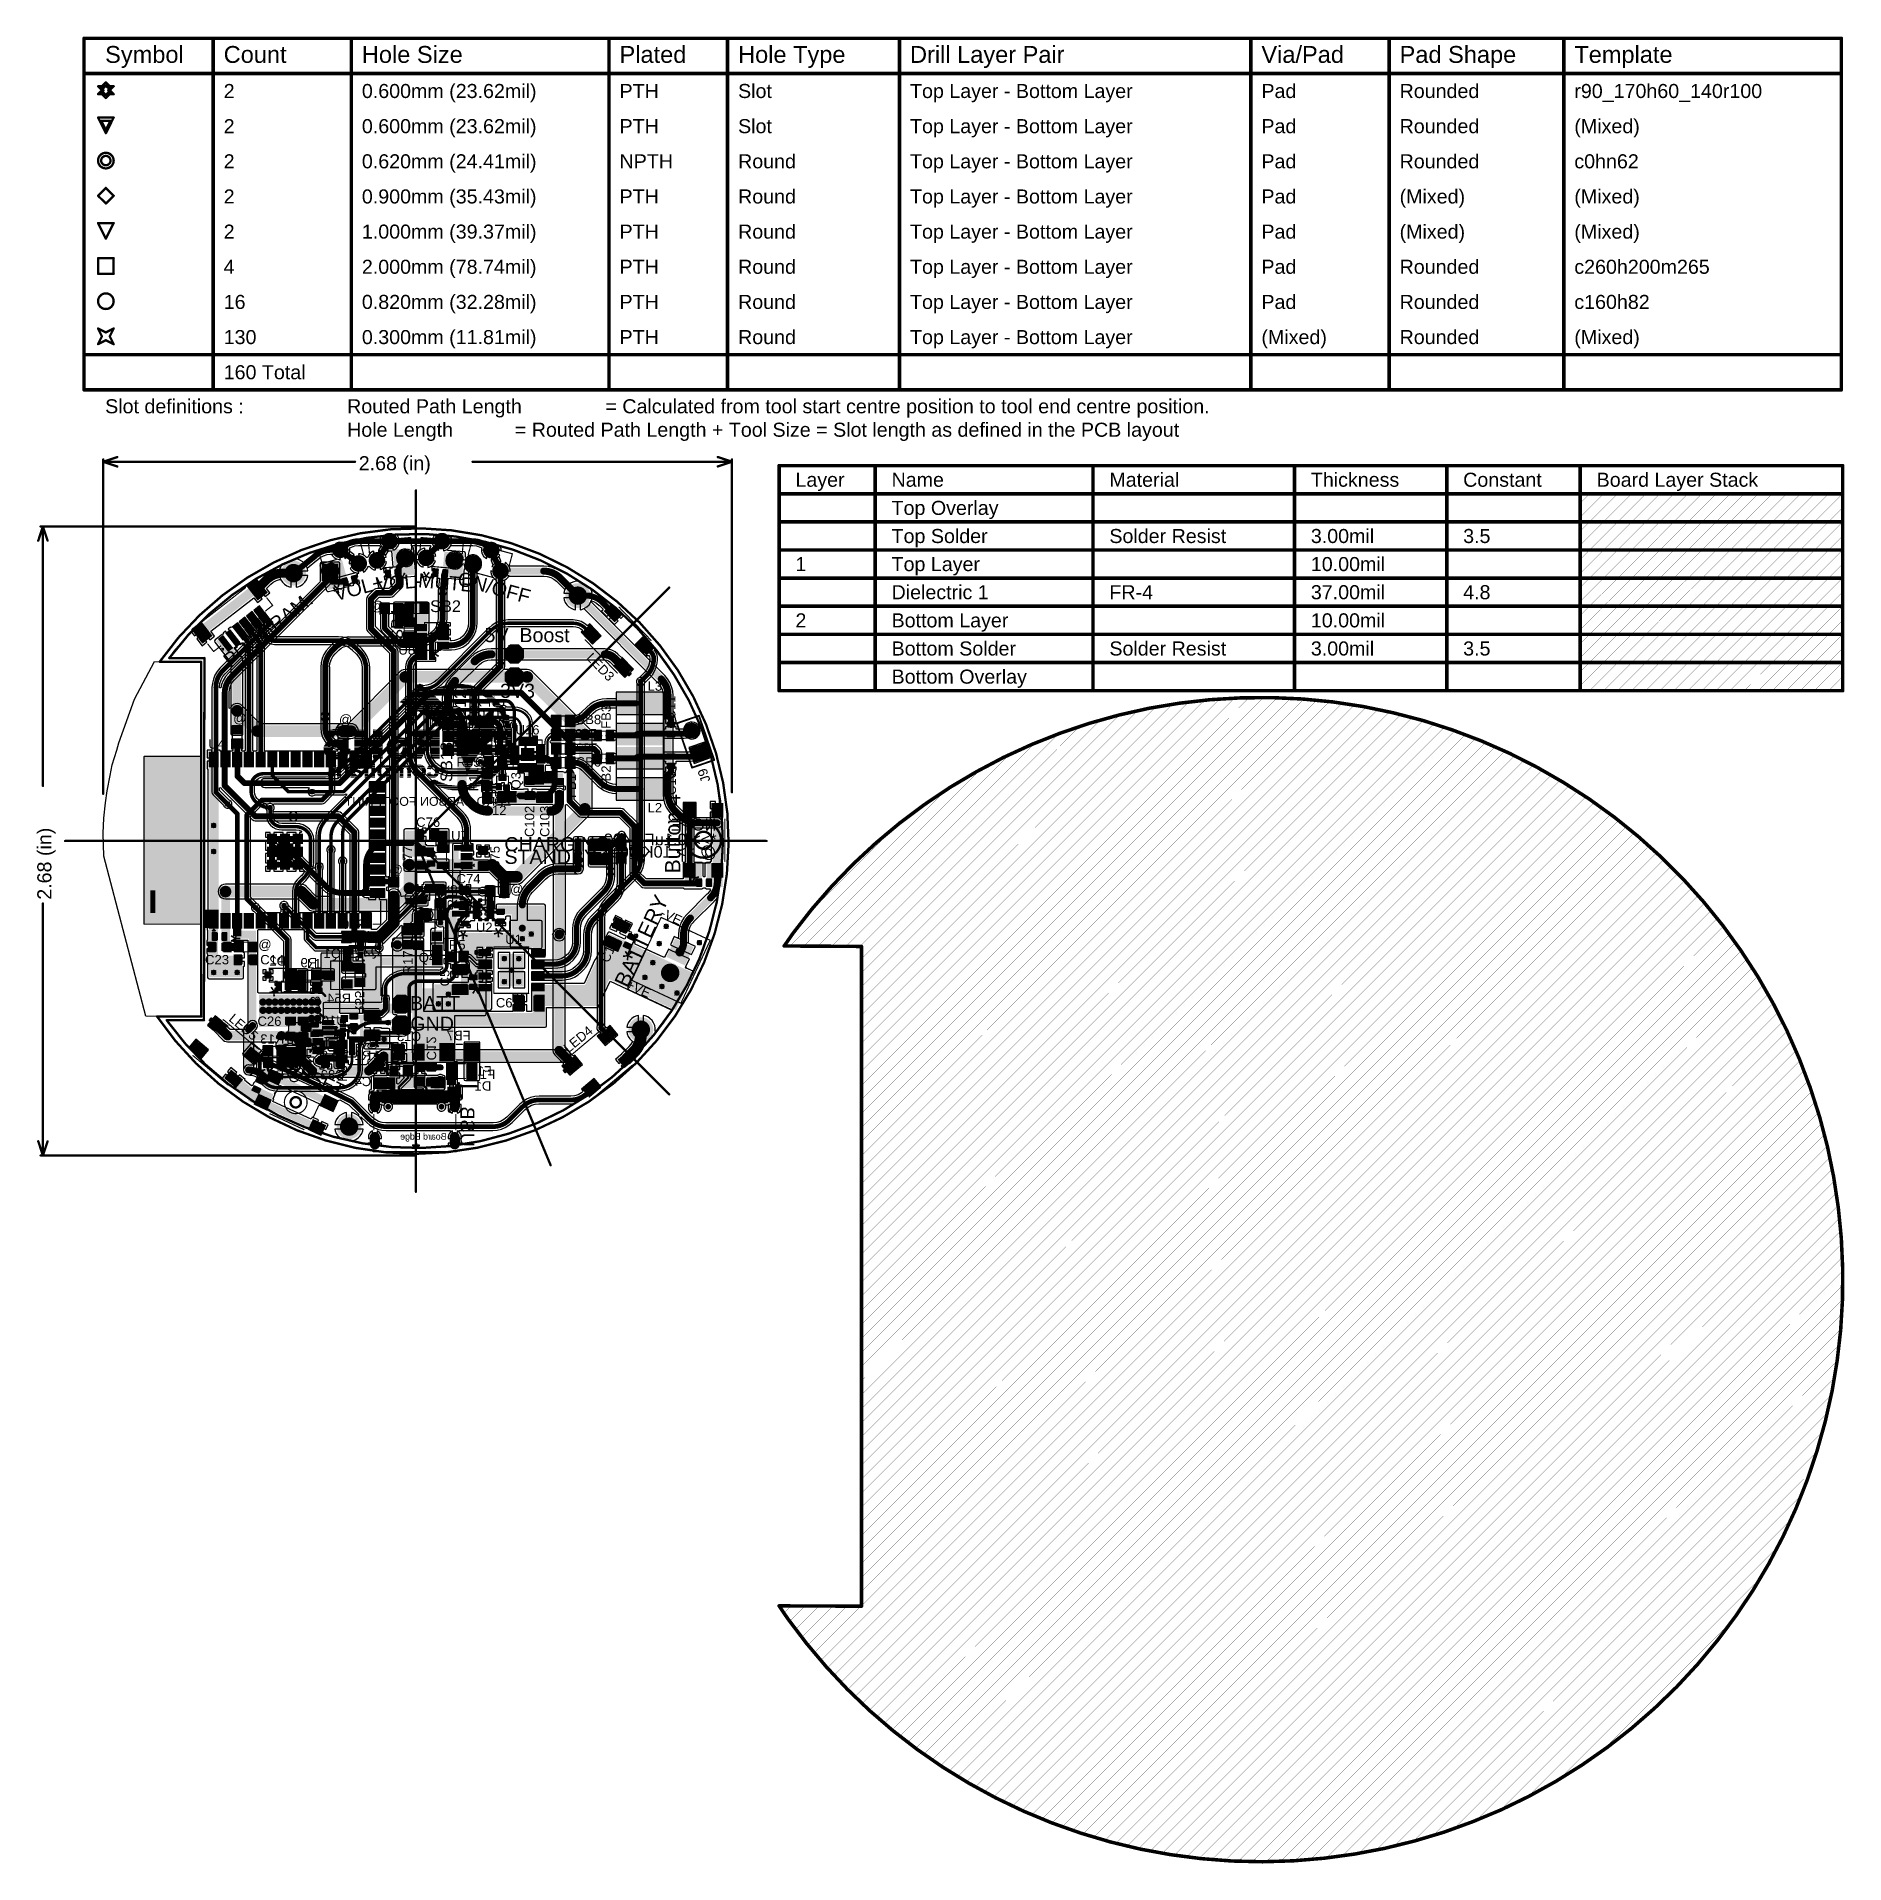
# Model space of a CAD drawing. Header units: millimetres. Extents: x -41 to 155, y -111 to 87.
import ezdxf

# ---------------------------------------------------------------- set-up
doc = ezdxf.new("R2010")
doc.units = ezdxf.units.MM
for name, color, linetype in [('BottomLayer', 5, 'Continuous'), ('BottomOverlay', 54, 'Continuous'), ('BottomPaste', 16, 'Continuous'), ('BottomSolder', 6, 'Continuous'), ('DrillDrawing', 1, 'Continuous'), ('KeepOutLayer', 6, 'Continuous'), ('Mechanical1', 6, 'Continuous'), ('Mechanical2', 216, 'Continuous'), ('Mechanical3', 76, 'Continuous'), ('MultiLayer', 9, 'Continuous'), ('PadHoleLayer', 156, 'Continuous'), ('TopLayer', 1, 'Continuous'), ('TopOverlay', 2, 'Continuous'), ('TopPaste', 8, 'Continuous'), ('TopSolder', 216, 'Continuous'), ('ViaHoleLayer', 16, 'Continuous')]:
    doc.layers.add(name, color=color, linetype=linetype)
doc.styles.add('Arial', font='', dxfattribs={"height": 0.2})
doc.styles.get('Arial').set_extended_font_data('Arial')

msp = doc.modelspace()

# ---------------------------------------------------------------- texts
at = {"layer": 'BottomOverlay', "style": 'Arial', "text_generation_flag": 2}
for s, height, rotation, p in [('ZERO CARBON FOOTPRINT', 0.9652, 360, (10.32, 3.81)), ('NOTE:', 1.27, 360, (32.58, 1.13)), ('*>> 0.1uF 0402', 1.27, 360, (32.59, -0.47)), ('@ >> 10K 0603', 1.27, 360, (32.59, -1.81)), ('*', 2.03, 180, (-15.94, -14.79)), ('R55', 1.016, 270, (-6.61, -18.84)), ('C12', 1.016, 270, (1.17, -23.78)), ('C84', 1.016, 270, (-13.71, -26.22)), ('C81', 1.016, 270, (-12.36, -25.48)), ('USB', 1.524, 270, (4.82, -33.15))]:
    msp.add_text(s, height=height, rotation=rotation, dxfattribs=at).set_placement(p)
for s, p in [('R56', (-5.4, -9.52)), ('Q1', (-8.11, -12.7)), ('Q2', (-3.8, -12.47)), ('D2', (-14.08, -13.52)), ('R9', (-10.7, -13.7)), ('R54', (-7.03, -17.55)), ('U10', (-7.62, -19.96)), ('R13', (-14.27, -21.97)), ('R1', (-4.78, -22.41)), ('C13', (0.56, -21.69)), ('FB7', (5.93, -21.59)), ('R2', (-4.84, -23.75)), ('R14', (-14.31, -25.88)), ('C82', (-7.72, -25.85)), ('C4', (-4.84, -26.57)), ('F1', (8.61, -25.81)), ('D1', (8.17, -27.05))]:
    msp.add_text(s, height=1.016, dxfattribs=at).set_placement(p)
at = {"layer": 'DrillDrawing', "style": 'Arial'}
for s, height, p in [('Symbol', 1.829, (-33.69, 84.33)), ('Count', 1.829, (-20.84, 84.33)), ('Hole Size', 1.829, (-5.86, 84.33)), ('Plated', 1.829, (22.07, 84.33)), ('Hole Type', 1.829, (34.92, 84.33)), ('Drill Layer Pair', 1.8288, (53.56, 84.33)), ('Via/Pad', 1.829, (91.65, 84.33)), ('Pad Shape', 1.829, (106.63, 84.33)), ('Template', 1.829, (125.57, 84.33)), ('2', 1.52, (-20.84, 80.52)), ('0.600mm (23.62mil)', 1.524, (-5.86, 80.52)), ('PTH', 1.524, (22.07, 80.52)), ('Slot', 1.524, (34.92, 80.52)), ('Top Layer - Bottom Layer', 1.524, (53.56, 80.52)), ('Pad', 1.524, (91.65, 80.52)), ('Rounded', 1.524, (106.63, 80.52)), ('r90_170h60_140r100', 1.524, (125.57, 80.52)), ('2', 1.52, (-20.84, 76.71)), ('0.600mm (23.62mil)', 1.524, (-5.86, 76.71)), ('PTH', 1.524, (22.07, 76.71)), ('Slot', 1.524, (34.92, 76.71)), ('Top Layer - Bottom Layer', 1.524, (53.56, 76.71)), ('Pad', 1.524, (91.65, 76.71)), ('Rounded', 1.524, (106.63, 76.71)), ('(Mixed)', 1.524, (125.57, 76.71)), ('2', 1.52, (-20.84, 72.9)), ('0.620mm (24.41mil)', 1.524, (-5.86, 72.9)), ('NPTH', 1.524, (22.07, 72.9)), ('Round', 1.524, (34.92, 72.9)), ('Top Layer - Bottom Layer', 1.524, (53.56, 72.9)), ('Pad', 1.524, (91.65, 72.9)), ('Rounded', 1.524, (106.63, 72.9)), ('c0hn62', 1.524, (125.57, 72.9)), ('2', 1.52, (-20.84, 69.09)), ('0.900mm (35.43mil)', 1.524, (-5.86, 69.09)), ('PTH', 1.524, (22.07, 69.09)), ('Round', 1.524, (34.92, 69.09)), ('Top Layer - Bottom Layer', 1.524, (53.56, 69.09)), ('Pad', 1.524, (91.65, 69.09)), ('(Mixed)', 1.524, (106.63, 69.09)), ('(Mixed)', 1.524, (125.57, 69.09)), ('2', 1.52, (-20.84, 65.28)), ('1.000mm (39.37mil)', 1.524, (-5.86, 65.28)), ('PTH', 1.524, (22.07, 65.28)), ('Round', 1.524, (34.92, 65.28)), ('Top Layer - Bottom Layer', 1.524, (53.56, 65.28)), ('Pad', 1.524, (91.65, 65.28)), ('(Mixed)', 1.524, (106.63, 65.28)), ('(Mixed)', 1.524, (125.57, 65.28)), ('4', 1.52, (-20.84, 61.47)), ('2.000mm (78.74mil)', 1.524, (-5.86, 61.47)), ('PTH', 1.524, (22.07, 61.47)), ('Round', 1.524, (34.92, 61.47)), ('Top Layer - Bottom Layer', 1.524, (53.56, 61.47)), ('Pad', 1.524, (91.65, 61.47)), ('Rounded', 1.524, (106.63, 61.47)), ('c260h200m265', 1.524, (125.57, 61.47)), ('16', 1.524, (-20.84, 57.66)), ('0.820mm (32.28mil)', 1.524, (-5.86, 57.66)), ('PTH', 1.524, (22.07, 57.66)), ('Round', 1.524, (34.92, 57.66)), ('Top Layer - Bottom Layer', 1.524, (53.56, 57.66)), ('Pad', 1.524, (91.65, 57.66)), ('Rounded', 1.524, (106.63, 57.66)), ('c160h82', 1.524, (125.57, 57.66)), ('0.300mm (11.81mil)', 1.524, (-5.86, 53.85)), ('Round', 1.524, (34.92, 53.85)), ('(Mixed)', 1.524, (91.65, 53.85)), ('Rounded', 1.524, (106.63, 53.85)), ('(Mixed)', 1.524, (125.57, 53.85)), ('130', 1.524, (-20.84, 53.85)), ('PTH', 1.524, (22.07, 53.85)), ('Top Layer - Bottom Layer', 1.524, (53.56, 53.85)), ('160 Total', 1.524, (-20.84, 50.04)), ('Slot definitions :', 1.524, (-33.69, 46.35)), ('Routed Path Length', 1.524, (-7.46, 46.35)), ('= Calculated from tool start centre position to tool end centre position.', 1.524, (20.54, 46.35)), ('Hole Length', 1.524, (-7.46, 43.81)), (' = Routed Path Length + Tool Size = Slot length as defined in the PCB layout', 1.524, (10.13, 43.81))]:
    msp.add_text(s, height=height, dxfattribs=at).set_placement(p)
at = {"layer": 'Mechanical1', "style": 'Arial'}
msp.add_text('2.68 (in)', height=1.524, dxfattribs=at).set_placement((-6.2, 40.18))
msp.add_text('2.68 (in)', height=1.524, rotation=90, dxfattribs=at).set_placement((-39.52, -6.37))
at = {"layer": 'Mechanical3', "style": 'Arial'}
for s, height, p in [('Layer', 1.524, (41.14, 38.39)), ('Name', 1.524, (51.56, 38.39)), ('Material', 1.524, (75.17, 38.39)), ('Thickness', 1.524, (97.01, 38.39)), ('Constant', 1.524, (113.52, 38.39)), ('Board Layer Stack', 1.524, (127.99, 38.39)), ('Top Overlay', 1.524, (51.56, 35.34)), ('Top Solder', 1.524, (51.56, 32.29)), ('Solder Resist', 1.524, (75.17, 32.29)), ('3.00mil', 1.524, (97.01, 32.29)), ('3.5', 1.524, (113.52, 32.29)), ('1', 1.52, (41.14, 29.25)), ('Top Layer', 1.524, (51.56, 29.25)), ('10.00mil', 1.524, (97.01, 29.25)), ('Dielectric 1', 1.524, (51.56, 26.2)), ('FR-4', 1.524, (75.17, 26.2)), ('37.00mil', 1.524, (97.01, 26.2)), ('4.8', 1.524, (113.52, 26.2)), ('2', 1.52, (41.14, 23.15)), ('Bottom Layer', 1.524, (51.56, 23.15)), ('10.00mil', 1.524, (97.01, 23.15)), ('Bottom Solder', 1.524, (51.56, 20.1)), ('Solder Resist', 1.524, (75.17, 20.1)), ('3.00mil', 1.524, (97.01, 20.1)), ('3.5', 1.524, (113.52, 20.1)), ('Bottom Overlay', 1.524, (51.56, 17.05))]:
    msp.add_text(s, height=height, dxfattribs=at).set_placement(p)
at = {"layer": 'TopOverlay', "style": 'Arial'}
for s, height, rotation, p in [('VOL+', 1.524, 15, (-8.67, 25.99)), ('*', 2.03, 195, (-8.36, 28.94)), ('VOL-', 1.524, 5, (-4.26, 27.06)), ('*', 2.03, 185, (-1.05, 30.12)), ('MUTE', 1.524, 355, (0.19, 27.5)), ('*', 2.03, 175, (1.78, 30.14)), ('ON/OFF', 1.524, 345, (4.4, 27.78)), ('PROGRAM.', 1.524, 38, (-20.13, 18.74)), ('SB4', 1.27, 90, (-1.42, 21.79)), ('5V_Boost', 1.524, 360, (7.43, 21.55)), ('*', 2.03, 90, (3.51, 19.75)), ('LED3', 1.016, 314, (18.41, 19.78)), ('SB12', 1.27, 90, (5.43, 12.05)), ('R66', 1.016, 90, (6.82, 13.72)), ('3V3', 1.524, 360, (9.12, 15.51)), ('R67', 1.016, 90, (2.73, 12.3)), ('SB1', 1.27, 90, (8.04, 12.07)), ('SB3', 1.27, 90, (9.57, 12.06)), ('FB3', 1.016, 90, (21.12, 12.15)), ('C11', 1.016, 90, (28.13, 13.16)), ('@', 1.02, 360, (-8.35, 12.67)), ('SB13', 1.27, 90, (3.94, 6.4)), ('FB2', 1.016, 90, (21.12, 5.58)), ('R11', 1.016, 90, (6.76, 5.38)), ('Q3', 1.016, 90, (11.35, 5.58)), ('FB1', 1.016, 90, (17.35, 4.66)), ('C10', 1.016, 90, (28.19, 4.98)), ('J9', 1.016, 109, (31.94, 6.55)), ('Button 4', 1.651, 90, (28.66, -3.52)), ('C102', 1.016, 90, (12.82, 0.42)), ('C103', 1.016, 90, (14.47, 0.43)), ('CHARGING', 1.524, 360, (9.59, -1.11)), ('C77', 1.016, 90, (-0.41, -3.11)), ('C75', 1.016, 90, (9.08, -3.14)), ('STANDBY', 1.524, 360, (9.59, -2.48)), ('*', 2.03, 90, (2.64, -3.51)), ('*', 2.03, 360, (29.63, -5.55)), ('Q5', 1.016, 90, (-0.2, -6.61)), ('R16', 1.016, 90, (4.44, -7.32)), ('BATTERY', 1.651, 65, (22.94, -16)), ('-VE', 1.016, 335, (26.41, -8.15)), ('*', 2.03, 180, (5.67, -8.66)), ('*', 2.03, 180, (9.49, -8.42)), ('*', 2.03, 270, (-21.08, -10.02)), ('C1', 1.016, 65, (20.86, -13.28)), ('R17', 1.016, 90, (-0.37, -14.47)), ('*', 2.03, 245, (21.86, -11.29)), ('C5', 1.016, 90, (3.63, -15.76)), ('+VE', 1.016, 335, (22.69, -15.88)), ('U3', 1.016, 90, (-10.41, -18.61)), ('BATT', 1.524, 360, (-0.64, -18.34)), ('LED5', 1.016, 320, (-20.37, -19.41)), ('GND', 1.524, 360, (-0.61, -20.56)), ('*', 2.03, 180, (-10.65, -20.63)), ('*', 2.03, 90, (-5.7, -21.13)), ('LED4', 1.016, 40, (16.55, -23.01)), ('C16', 1.016, 90, (-4.24, -24.46)), ('*', 2.03, 65, (-15.74, -26.01)), ('RESET', 1.397, 335, (-14.05, -25.02)), ('R8', 1.016, 90, (-7.48, -26.11))]:
    msp.add_text(s, height=height, rotation=rotation, dxfattribs=at).set_placement(p)
for s, height, p in [('@', 1.02, (-4.9, 24.97)), ('SB2', 1.27, (1.53, 24.81)), ('U8', 1.016, (-1.9, 20.2)), ('L3', 1.016, (25.11, 16.28)), ('@', 1.02, (-19.81, 12.82)), ('U16', 1.016, (10.79, 11.54)), ('SB7', 0.889, (17.24, 11.23)), ('SB8', 1.016, (17.4, 12.66)), ('U4', 1.016, (-22.51, 10.01)), ('SB5', 0.889, (17.36, 9.68)), ('R65', 1.016, (4.4, 8.04)), ('SB6', 1.016, (17.39, 8.06)), ('L2', 1.016, (25.11, 3.1)), ('C76', 1.016, (0.02, 1.53)), ('R12', 1.016, (7.21, 2.81)), ('U7', 1.016, (3.81, 0.05)), ('R4', 1.016, (22.98, -0.98)), ('R3', 1.016, (23.01, -2.38)), ('@', 1.02, (-2.86, -3.63)), ('C74', 1.016, (4.4, -4.6)), ('@', 1.02, (10.2, -5.72)), ('@', 1.02, (-0.26, -8.23)), ('@', 1.02, (-4.56, -10.67)), ('U2', 1.016, (6.5, -9.86)), ('@', 1.02, (-17.09, -11.72)), ('R5', 1.016, (3.57, -11.76)), ('U1', 1.016, (9.68, -11.17)), ('C23', 1.016, (-22.86, -13.37)), ('C14', 1.016, (-16.88, -13.37)), ('L1', 1.016, (-11.83, -13.82)), ('Q4', 1.016, (0.3, -13.14)), ('*', 2.03, (5.91, -17.57)), ('C6', 1.016, (8.66, -18.04)), ('C26', 1.016, (-17.18, -20.04)), ('C25', 1.016, (-14.64, -22.99)), ('R7', 1.016, (-10.53, -23.73))]:
    msp.add_text(s, height=height, dxfattribs=at).set_placement(p)

# ---------------------------------------------------------------- blocks, each defined once
blk = doc.blocks.new('MPIT6045_1R0N_LF_1')
at = {"layer": 'TopLayer'}
for points in [[(-3.1, 2.85), (-1.4, 2.85), (-1.4, -2.85), (-3.1, -2.85)], [(1.4, 2.85), (3.1, 2.85), (3.1, -2.85), (1.4, -2.85)]]:
    blk.add_hatch(color=1, dxfattribs=at).paths.add_polyline_path(points)
at = {"layer": 'TopPaste'}
for points in [[(-3.1, 2.85), (-1.4, 2.85), (-1.4, -2.85), (-3.1, -2.85)], [(1.4, 2.85), (3.1, 2.85), (3.1, -2.85), (1.4, -2.85)]]:
    blk.add_hatch(color=8, dxfattribs=at).paths.add_polyline_path(points)
at = {"layer": 'TopSolder'}
for points in [[(-3.2, 2.95), (-1.3, 2.95), (-1.3, -2.95), (-3.2, -2.95)], [(1.3, 2.95), (3.2, 2.95), (3.2, -2.95), (1.3, -2.95)]]:
    blk.add_hatch(color=216, dxfattribs=at).paths.add_polyline_path(points)
at = {"layer": 'TopOverlay', "const_width": 0.127}
for points in [[(0, 3), (-3, 3)], [(3, 3), (0, 3)], [(0, -3), (-3, -3)], [(3, -3), (0, -3)]]:
    blk.add_lwpolyline(points, dxfattribs=at)
at = {"layer": 'TopOverlay', "const_width": 0.0635}
for points in [[(-3.03, 3, 1), (-2.97, 3, 1)], [(-0.03, 3, 1), (0.03, 3, 1)], [(-0.03, 3, 1), (0.03, 3, 1)], [(2.97, 3, 1), (3.03, 3, 1)], [(-3.03, -3, 1), (-2.97, -3, 1)], [(-0.03, -3, 1), (0.03, -3, 1)], [(-0.03, -3, 1), (0.03, -3, 1)], [(2.97, -3, 1), (3.03, -3, 1)]]:
    blk.add_lwpolyline(points, format="xyb", close=True, dxfattribs=at)
blk = doc.blocks.new('SOT_23_2')
at = {"layer": 'TopLayer'}
for points in [[(-0.41, 1.46), (0.41, 1.46), (0.41, 0.54), (-0.41, 0.54)], [(-1.36, -0.54), (-0.54, -0.54), (-0.54, -1.46), (-1.36, -1.46)], [(0.54, -0.54), (1.36, -0.54), (1.36, -1.46), (0.54, -1.46)]]:
    blk.add_hatch(color=1, dxfattribs=at).paths.add_polyline_path(points)
at = {"layer": 'TopPaste'}
for points in [[(-0.41, 1.46), (0.41, 1.46), (0.41, 0.54), (-0.41, 0.54)], [(-1.36, -0.54), (-0.54, -0.54), (-0.54, -1.46), (-1.36, -1.46)], [(0.54, -0.54), (1.36, -0.54), (1.36, -1.46), (0.54, -1.46)]]:
    blk.add_hatch(color=8, dxfattribs=at).paths.add_polyline_path(points)
at = {"layer": 'TopSolder'}
for points in [[(-0.51, 1.56), (0.51, 1.56), (0.51, 0.44), (-0.51, 0.44)], [(-1.46, -0.44), (-0.44, -0.44), (-0.44, -1.56), (-1.46, -1.56)], [(0.44, -0.44), (1.46, -0.44), (1.46, -1.56), (0.44, -1.56)]]:
    blk.add_hatch(color=216, dxfattribs=at).paths.add_polyline_path(points)
at = {"layer": 'TopOverlay', "const_width": 0.127}
for points in [[(-1.55, -0.58), (-1.55, 0.81)], [(-0.56, 0.81), (-1.55, 0.81)], [(1.55, 0.81), (0.56, 0.81)], [(1.55, -0.58), (1.55, 0.81)], [(-1.55, -1.17), (-1.68, -1.04)], [(-1.68, -1.3), (-1.68, -1.04)], [(-1.68, -1.3), (-1.55, -1.17)], [(0.33, -0.79), (-0.33, -0.79)]]:
    blk.add_lwpolyline(points, dxfattribs=at)
at = {"layer": 'TopOverlay', "const_width": 0.0635}
for points in [[(-1.58, 0.81, 1), (-1.52, 0.81, 1)], [(-1.58, 0.81, 1), (-1.52, 0.81, 1)], [(-0.59, 0.81, 1), (-0.53, 0.81, 1)], [(0.53, 0.81, 1), (0.59, 0.81, 1)], [(1.52, 0.81, 1), (1.58, 0.81, 1)], [(1.52, 0.81, 1), (1.58, 0.81, 1)], [(-1.71, -1.04, 1), (-1.64, -1.04, 1)], [(-1.71, -1.04, 1), (-1.64, -1.04, 1)], [(-1.71, -1.3, 1), (-1.64, -1.3, 1)], [(-1.71, -1.3, 1), (-1.64, -1.3, 1)], [(-1.58, -0.58, 1), (-1.52, -0.58, 1)], [(-1.58, -1.17, 1), (-1.52, -1.17, 1)], [(-1.58, -1.17, 1), (-1.52, -1.17, 1)], [(-0.36, -0.79, 1), (-0.3, -0.79, 1)], [(0.3, -0.79, 1), (0.36, -0.79, 1)], [(1.52, -0.58, 1), (1.58, -0.58, 1)]]:
    blk.add_lwpolyline(points, format="xyb", close=True, dxfattribs=at)
blk = doc.blocks.new('38_SMD_M______3')
at = {"layer": 'BottomLayer'}
h = blk.add_hatch(color=5, dxfattribs=at)
edge = h.paths.add_edge_path()
edge.add_arc((-2.65, 1.86), 0.3, 0, 360)
h = blk.add_hatch(color=5, dxfattribs=at)
edge = h.paths.add_edge_path()
edge.add_arc((-1.95, 2.56), 0.3, 0, 360)
h = blk.add_hatch(color=5, dxfattribs=at)
edge = h.paths.add_edge_path()
edge.add_arc((-1.25, 1.86), 0.3, 0, 360)
h = blk.add_hatch(color=5, dxfattribs=at)
edge = h.paths.add_edge_path()
edge.add_arc((-0.55, 2.56), 0.3, 0, 360)
h = blk.add_hatch(color=5, dxfattribs=at)
edge = h.paths.add_edge_path()
edge.add_arc((0.15, 1.86), 0.3, 0, 360)
h = blk.add_hatch(color=5, dxfattribs=at)
edge = h.paths.add_edge_path()
edge.add_arc((-2.65, 0.46), 0.3, 0, 360)
h = blk.add_hatch(color=5, dxfattribs=at)
edge = h.paths.add_edge_path()
edge.add_arc((-1.95, 1.16), 0.3, 0, 360)
h = blk.add_hatch(color=5, dxfattribs=at)
edge = h.paths.add_edge_path()
edge.add_arc((-1.95, -0.24), 0.3, 0, 360)
h = blk.add_hatch(color=5, dxfattribs=at)
edge = h.paths.add_edge_path()
edge.add_arc((-1.25, 0.46), 0.3, 0, 360)
h = blk.add_hatch(color=5, dxfattribs=at)
edge = h.paths.add_edge_path()
edge.add_arc((-0.55, 1.16), 0.3, 0, 360)
h = blk.add_hatch(color=5, dxfattribs=at)
edge = h.paths.add_edge_path()
edge.add_arc((-0.55, -0.24), 0.3, 0, 360)
h = blk.add_hatch(color=5, dxfattribs=at)
edge = h.paths.add_edge_path()
edge.add_arc((0.15, 0.46), 0.3, 0, 360)
at = {"layer": 'BottomSolder'}
h = blk.add_hatch(color=6, dxfattribs=at)
edge = h.paths.add_edge_path()
edge.add_arc((-2.65, 1.86), 0.3, 0, 360)
h = blk.add_hatch(color=6, dxfattribs=at)
edge = h.paths.add_edge_path()
edge.add_arc((-1.95, 2.56), 0.3, 0, 360)
h = blk.add_hatch(color=6, dxfattribs=at)
edge = h.paths.add_edge_path()
edge.add_arc((-1.25, 1.86), 0.3, 0, 360)
h = blk.add_hatch(color=6, dxfattribs=at)
edge = h.paths.add_edge_path()
edge.add_arc((-0.55, 2.56), 0.3, 0, 360)
h = blk.add_hatch(color=6, dxfattribs=at)
edge = h.paths.add_edge_path()
edge.add_arc((0.15, 1.86), 0.3, 0, 360)
h = blk.add_hatch(color=6, dxfattribs=at)
edge = h.paths.add_edge_path()
edge.add_arc((-2.65, 0.46), 0.3, 0, 360)
h = blk.add_hatch(color=6, dxfattribs=at)
edge = h.paths.add_edge_path()
edge.add_arc((-1.95, 1.16), 0.3, 0, 360)
h = blk.add_hatch(color=6, dxfattribs=at)
edge = h.paths.add_edge_path()
edge.add_arc((-1.95, -0.24), 0.3, 0, 360)
h = blk.add_hatch(color=6, dxfattribs=at)
edge = h.paths.add_edge_path()
edge.add_arc((-1.25, 0.46), 0.3, 0, 360)
h = blk.add_hatch(color=6, dxfattribs=at)
edge = h.paths.add_edge_path()
edge.add_arc((-0.55, 1.16), 0.3, 0, 360)
h = blk.add_hatch(color=6, dxfattribs=at)
edge = h.paths.add_edge_path()
edge.add_arc((-0.55, -0.24), 0.3, 0, 360)
h = blk.add_hatch(color=6, dxfattribs=at)
edge = h.paths.add_edge_path()
edge.add_arc((0.15, 0.46), 0.3, 0, 360)
at = {"layer": 'KeepOutLayer'}
blk.add_hatch(color=6, dxfattribs=at).paths.add_polyline_path([(-9.04, 10.29), (9.04, 10.29), (9.04, 16.38), (-9.04, 16.38)])
at = {"layer": 'MultiLayer'}
h = blk.add_hatch(color=9, dxfattribs=at)
edge = h.paths.add_edge_path()
edge.add_arc((-2.65, 1.86), 0.3, 0, 360)
h = blk.add_hatch(color=9, dxfattribs=at)
edge = h.paths.add_edge_path()
edge.add_arc((-1.95, 2.56), 0.3, 0, 360)
h = blk.add_hatch(color=9, dxfattribs=at)
edge = h.paths.add_edge_path()
edge.add_arc((-1.25, 1.86), 0.3, 0, 360)
h = blk.add_hatch(color=9, dxfattribs=at)
edge = h.paths.add_edge_path()
edge.add_arc((-0.55, 2.56), 0.3, 0, 360)
h = blk.add_hatch(color=9, dxfattribs=at)
edge = h.paths.add_edge_path()
edge.add_arc((0.15, 1.86), 0.3, 0, 360)
h = blk.add_hatch(color=9, dxfattribs=at)
edge = h.paths.add_edge_path()
edge.add_arc((-2.65, 0.46), 0.3, 0, 360)
h = blk.add_hatch(color=9, dxfattribs=at)
edge = h.paths.add_edge_path()
edge.add_arc((-1.95, 1.16), 0.3, 0, 360)
h = blk.add_hatch(color=9, dxfattribs=at)
edge = h.paths.add_edge_path()
edge.add_arc((-1.95, -0.24), 0.3, 0, 360)
h = blk.add_hatch(color=9, dxfattribs=at)
edge = h.paths.add_edge_path()
edge.add_arc((-1.25, 0.46), 0.3, 0, 360)
h = blk.add_hatch(color=9, dxfattribs=at)
edge = h.paths.add_edge_path()
edge.add_arc((-0.55, 1.16), 0.3, 0, 360)
h = blk.add_hatch(color=9, dxfattribs=at)
edge = h.paths.add_edge_path()
edge.add_arc((-0.55, -0.24), 0.3, 0, 360)
h = blk.add_hatch(color=9, dxfattribs=at)
edge = h.paths.add_edge_path()
edge.add_arc((0.15, 0.46), 0.3, 0, 360)
at = {"layer": 'PadHoleLayer'}
h = blk.add_hatch(color=156, dxfattribs=at)
edge = h.paths.add_edge_path()
edge.add_arc((-2.65, 1.86), 0.15, 0, 360)
h = blk.add_hatch(color=156, dxfattribs=at)
edge = h.paths.add_edge_path()
edge.add_arc((-1.95, 2.56), 0.15, 0, 360)
h = blk.add_hatch(color=156, dxfattribs=at)
edge = h.paths.add_edge_path()
edge.add_arc((-1.25, 1.86), 0.15, 0, 360)
h = blk.add_hatch(color=156, dxfattribs=at)
edge = h.paths.add_edge_path()
edge.add_arc((-0.55, 2.56), 0.15, 0, 360)
h = blk.add_hatch(color=156, dxfattribs=at)
edge = h.paths.add_edge_path()
edge.add_arc((0.15, 1.86), 0.15, 0, 360)
h = blk.add_hatch(color=156, dxfattribs=at)
edge = h.paths.add_edge_path()
edge.add_arc((-2.65, 0.46), 0.15, 0, 360)
h = blk.add_hatch(color=156, dxfattribs=at)
edge = h.paths.add_edge_path()
edge.add_arc((-1.95, 1.16), 0.15, 0, 360)
h = blk.add_hatch(color=156, dxfattribs=at)
edge = h.paths.add_edge_path()
edge.add_arc((-1.25, 0.46), 0.15, 0, 360)
h = blk.add_hatch(color=156, dxfattribs=at)
edge = h.paths.add_edge_path()
edge.add_arc((-0.55, 1.16), 0.15, 0, 360)
h = blk.add_hatch(color=156, dxfattribs=at)
edge = h.paths.add_edge_path()
edge.add_arc((0.15, 0.46), 0.15, 0, 360)
h = blk.add_hatch(color=156, dxfattribs=at)
edge = h.paths.add_edge_path()
edge.add_arc((-1.95, -0.24), 0.15, 0, 360)
h = blk.add_hatch(color=156, dxfattribs=at)
edge = h.paths.add_edge_path()
edge.add_arc((-0.55, -0.24), 0.15, 0, 360)
at = {"layer": 'TopLayer'}
for points in [[(-9.5, 9.33), (-8, 9.33), (-8, 8.43), (-9.5, 8.43)], [(-9.5, 8.06), (-8, 8.06), (-8, 7.16), (-9.5, 7.16)], [(8, 9.33), (9.5, 9.33), (9.5, 8.43), (8, 8.43)], [(8, 8.06), (9.5, 8.06), (9.5, 7.16), (8, 7.16)], [(-9.5, 6.79), (-8, 6.79), (-8, 5.89), (-9.5, 5.89)], [(8, 6.79), (9.5, 6.79), (9.5, 5.89), (8, 5.89)], [(-9.5, 5.52), (-8, 5.52), (-8, 4.62), (-9.5, 4.62)], [(-9.5, 4.25), (-8, 4.25), (-8, 3.35), (-9.5, 3.35)], [(8, 5.52), (9.5, 5.52), (9.5, 4.62), (8, 4.62)], [(8, 4.25), (9.5, 4.25), (9.5, 3.35), (8, 3.35)], [(-9.5, 2.98), (-8, 2.98), (-8, 2.08), (-9.5, 2.08)], [(-3.1, 3.01), (-2.2, 3.01), (-2.2, 2.11), (-3.1, 2.11)], [(-1.7, 3.01), (-0.8, 3.01), (-0.8, 2.11), (-1.7, 2.11)], [(-0.3, 3.01), (0.6, 3.01), (0.6, 2.11), (-0.3, 2.11)], [(8, 2.98), (9.5, 2.98), (9.5, 2.08), (8, 2.08)], [(-9.5, 1.71), (-8, 1.71), (-8, 0.81), (-9.5, 0.81)], [(-9.5, 0.44), (-8, 0.44), (-8, -0.46), (-9.5, -0.46)], [(-3.1, 1.61), (-2.2, 1.61), (-2.2, 0.71), (-3.1, 0.71)], [(-3.1, 0.21), (-2.2, 0.21), (-2.2, -0.69), (-3.1, -0.69)], [(-1.7, 1.61), (-0.8, 1.61), (-0.8, 0.71), (-1.7, 0.71)], [(-1.7, 0.21), (-0.8, 0.21), (-0.8, -0.69), (-1.7, -0.69)], [(-0.3, 1.61), (0.6, 1.61), (0.6, 0.71), (-0.3, 0.71)], [(-0.3, 0.21), (0.6, 0.21), (0.6, -0.69), (-0.3, -0.69)], [(8, 1.71), (9.5, 1.71), (9.5, 0.81), (8, 0.81)], [(8, 0.44), (9.5, 0.44), (9.5, -0.46), (8, -0.46)], [(-9.5, -0.83), (-8, -0.83), (-8, -1.73), (-9.5, -1.73)], [(8, -0.83), (9.5, -0.83), (9.5, -1.73), (8, -1.73)], [(-9.5, -2.1), (-8, -2.1), (-8, -3), (-9.5, -3)], [(-9.5, -3.37), (-8, -3.37), (-8, -4.27), (-9.5, -4.27)], [(8, -2.1), (9.5, -2.1), (9.5, -3), (8, -3)], [(8, -3.37), (9.5, -3.37), (9.5, -4.27), (8, -4.27)], [(-9.5, -4.64), (-8, -4.64), (-8, -5.54), (-9.5, -5.54)], [(-9.5, -5.91), (-8, -5.91), (-8, -6.81), (-9.5, -6.81)], [(8, -4.64), (9.5, -4.64), (9.5, -5.54), (8, -5.54)], [(8, -5.91), (9.5, -5.91), (9.5, -6.81), (8, -6.81)], [(-9.5, -7.18), (-8, -7.18), (-8, -8.08), (-9.5, -8.08)], [(8, -7.18), (9.5, -7.18), (9.5, -8.08), (8, -8.08)], [(-6.16, -9.63), (-6.16, -8.13), (-5.26, -8.13), (-5.26, -9.63)], [(-4.89, -9.63), (-4.89, -8.13), (-3.99, -8.13), (-3.99, -9.63)], [(-3.62, -9.63), (-3.62, -8.13), (-2.72, -8.13), (-2.72, -9.63)], [(-2.35, -9.63), (-2.35, -8.13), (-1.45, -8.13), (-1.45, -9.63)], [(-1.08, -9.63), (-1.08, -8.13), (-0.18, -8.13), (-0.18, -9.63)], [(0.19, -9.63), (0.19, -8.13), (1.09, -8.13), (1.09, -9.63)], [(1.46, -9.63), (1.46, -8.13), (2.36, -8.13), (2.36, -9.63)], [(2.73, -9.63), (2.73, -8.13), (3.63, -8.13), (3.63, -9.63)], [(4, -9.63), (4, -8.13), (4.9, -8.13), (4.9, -9.63)], [(5.27, -9.63), (5.27, -8.13), (6.17, -8.13), (6.17, -9.63)]]:
    blk.add_hatch(color=1, dxfattribs=at).paths.add_polyline_path(points)
h = blk.add_hatch(color=1, dxfattribs=at)
edge = h.paths.add_edge_path()
edge.add_arc((-2.65, 1.86), 0.3, 0, 360)
h = blk.add_hatch(color=1, dxfattribs=at)
edge = h.paths.add_edge_path()
edge.add_arc((-1.95, 2.56), 0.3, 0, 360)
h = blk.add_hatch(color=1, dxfattribs=at)
edge = h.paths.add_edge_path()
edge.add_arc((-1.25, 1.86), 0.3, 0, 360)
h = blk.add_hatch(color=1, dxfattribs=at)
edge = h.paths.add_edge_path()
edge.add_arc((-0.55, 2.56), 0.3, 0, 360)
h = blk.add_hatch(color=1, dxfattribs=at)
edge = h.paths.add_edge_path()
edge.add_arc((0.15, 1.86), 0.3, 0, 360)
h = blk.add_hatch(color=1, dxfattribs=at)
edge = h.paths.add_edge_path()
edge.add_arc((-2.65, 0.46), 0.3, 0, 360)
h = blk.add_hatch(color=1, dxfattribs=at)
edge = h.paths.add_edge_path()
edge.add_arc((-1.95, 1.16), 0.3, 0, 360)
h = blk.add_hatch(color=1, dxfattribs=at)
edge = h.paths.add_edge_path()
edge.add_arc((-1.95, -0.24), 0.3, 0, 360)
h = blk.add_hatch(color=1, dxfattribs=at)
edge = h.paths.add_edge_path()
edge.add_arc((-1.25, 0.46), 0.3, 0, 360)
h = blk.add_hatch(color=1, dxfattribs=at)
edge = h.paths.add_edge_path()
edge.add_arc((-0.55, 1.16), 0.3, 0, 360)
h = blk.add_hatch(color=1, dxfattribs=at)
edge = h.paths.add_edge_path()
edge.add_arc((-0.55, -0.24), 0.3, 0, 360)
h = blk.add_hatch(color=1, dxfattribs=at)
edge = h.paths.add_edge_path()
edge.add_arc((0.15, 0.46), 0.3, 0, 360)
at = {"layer": 'TopOverlay'}
for points in [[(-7.9, 15.21), (-5.44, 15.21), (-5.44, 15.75), (-7.9, 15.75)], [(-7.9, 11.58), (-7.19, 11.58), (-7.19, 15.75), (-7.9, 15.75)], [(-5.44, 15.75), (-6.15, 15.75), (-6.15, 11.59), (-5.44, 11.59)], [(-5.51, 15.21), (-2.97, 15.21), (-2.97, 15.75), (-5.51, 15.75)], [(-2.97, 13.21), (-2.97, 15.75), (-3.5, 15.75), (-3.5, 13.21)], [(-1.5, 15.21), (1.04, 15.21), (1.04, 15.75), (-1.5, 15.75)], [(-0.96, 13.21), (-0.96, 15.75), (-1.5, 15.75), (-1.5, 13.21)], [(0.51, 15.75), (0.51, 13.21), (1.04, 13.21), (1.04, 15.75)], [(2.52, 15.21), (5.06, 15.21), (5.06, 15.75), (2.52, 15.75)], [(3.05, 13.21), (3.05, 15.75), (2.52, 15.75), (2.52, 13.21)], [(5.05, 13.21), (5.05, 15.75), (4.52, 15.75), (4.52, 13.21)], [(7.06, 13.21), (7.06, 15.75), (6.53, 15.75), (6.53, 13.21)], [(-3.51, 13.21), (-0.97, 13.21), (-0.97, 13.74), (-3.51, 13.74)], [(0.51, 13.21), (3.05, 13.21), (3.05, 13.74), (0.51, 13.74)], [(4.52, 13.21), (7.06, 13.21), (7.06, 13.74), (4.52, 13.74)], [(-9.52, 9.36), (-7.54, 9.36), (-7.54, 9.8), (-9.52, 9.8)], [(-7.96, 8.33), (-7.54, 8.33), (-7.54, 9.41), (-7.96, 9.41)]]:
    blk.add_hatch(color=2, dxfattribs=at).paths.add_polyline_path(points)
at = {"layer": 'TopPaste'}
for points in [[(-9.5, 9.33), (-8, 9.33), (-8, 8.43), (-9.5, 8.43)], [(-9.5, 8.06), (-8, 8.06), (-8, 7.16), (-9.5, 7.16)], [(8, 9.33), (9.5, 9.33), (9.5, 8.43), (8, 8.43)], [(8, 8.06), (9.5, 8.06), (9.5, 7.16), (8, 7.16)], [(-9.5, 6.79), (-8, 6.79), (-8, 5.89), (-9.5, 5.89)], [(8, 6.79), (9.5, 6.79), (9.5, 5.89), (8, 5.89)], [(-9.5, 5.52), (-8, 5.52), (-8, 4.62), (-9.5, 4.62)], [(-9.5, 4.25), (-8, 4.25), (-8, 3.35), (-9.5, 3.35)], [(8, 5.52), (9.5, 5.52), (9.5, 4.62), (8, 4.62)], [(8, 4.25), (9.5, 4.25), (9.5, 3.35), (8, 3.35)], [(-9.5, 2.98), (-8, 2.98), (-8, 2.08), (-9.5, 2.08)], [(-3.1, 3.01), (-2.2, 3.01), (-2.2, 2.11), (-3.1, 2.11)], [(-1.7, 3.01), (-0.8, 3.01), (-0.8, 2.11), (-1.7, 2.11)], [(-0.3, 3.01), (0.6, 3.01), (0.6, 2.11), (-0.3, 2.11)], [(8, 2.98), (9.5, 2.98), (9.5, 2.08), (8, 2.08)], [(-9.5, 1.71), (-8, 1.71), (-8, 0.81), (-9.5, 0.81)], [(-9.5, 0.44), (-8, 0.44), (-8, -0.46), (-9.5, -0.46)], [(-3.1, 1.61), (-2.2, 1.61), (-2.2, 0.71), (-3.1, 0.71)], [(-3.1, 0.21), (-2.2, 0.21), (-2.2, -0.69), (-3.1, -0.69)], [(-1.7, 1.61), (-0.8, 1.61), (-0.8, 0.71), (-1.7, 0.71)], [(-1.7, 0.21), (-0.8, 0.21), (-0.8, -0.69), (-1.7, -0.69)], [(-0.3, 1.61), (0.6, 1.61), (0.6, 0.71), (-0.3, 0.71)], [(-0.3, 0.21), (0.6, 0.21), (0.6, -0.69), (-0.3, -0.69)], [(8, 1.71), (9.5, 1.71), (9.5, 0.81), (8, 0.81)], [(8, 0.44), (9.5, 0.44), (9.5, -0.46), (8, -0.46)], [(-9.5, -0.83), (-8, -0.83), (-8, -1.73), (-9.5, -1.73)], [(8, -0.83), (9.5, -0.83), (9.5, -1.73), (8, -1.73)], [(-9.5, -2.1), (-8, -2.1), (-8, -3), (-9.5, -3)], [(-9.5, -3.37), (-8, -3.37), (-8, -4.27), (-9.5, -4.27)], [(8, -2.1), (9.5, -2.1), (9.5, -3), (8, -3)], [(8, -3.37), (9.5, -3.37), (9.5, -4.27), (8, -4.27)], [(-9.5, -4.64), (-8, -4.64), (-8, -5.54), (-9.5, -5.54)], [(-9.5, -5.91), (-8, -5.91), (-8, -6.81), (-9.5, -6.81)], [(8, -4.64), (9.5, -4.64), (9.5, -5.54), (8, -5.54)], [(8, -5.91), (9.5, -5.91), (9.5, -6.81), (8, -6.81)], [(-9.5, -7.18), (-8, -7.18), (-8, -8.08), (-9.5, -8.08)], [(8, -7.18), (9.5, -7.18), (9.5, -8.08), (8, -8.08)], [(-6.16, -9.63), (-6.16, -8.13), (-5.26, -8.13), (-5.26, -9.63)], [(-4.89, -9.63), (-4.89, -8.13), (-3.99, -8.13), (-3.99, -9.63)], [(-3.62, -9.63), (-3.62, -8.13), (-2.72, -8.13), (-2.72, -9.63)], [(-2.35, -9.63), (-2.35, -8.13), (-1.45, -8.13), (-1.45, -9.63)], [(-1.08, -9.63), (-1.08, -8.13), (-0.18, -8.13), (-0.18, -9.63)], [(0.19, -9.63), (0.19, -8.13), (1.09, -8.13), (1.09, -9.63)], [(1.46, -9.63), (1.46, -8.13), (2.36, -8.13), (2.36, -9.63)], [(2.73, -9.63), (2.73, -8.13), (3.63, -8.13), (3.63, -9.63)], [(4, -9.63), (4, -8.13), (4.9, -8.13), (4.9, -9.63)], [(5.27, -9.63), (5.27, -8.13), (6.17, -8.13), (6.17, -9.63)]]:
    blk.add_hatch(color=8, dxfattribs=at).paths.add_polyline_path(points)
at = {"layer": 'TopSolder'}
for points in [[(-9.6, 9.43), (-7.9, 9.43), (-7.9, 8.33), (-9.6, 8.33)], [(-9.6, 8.16), (-7.9, 8.16), (-7.9, 7.06), (-9.6, 7.06)], [(7.9, 9.43), (9.6, 9.43), (9.6, 8.33), (7.9, 8.33)], [(7.9, 8.16), (9.6, 8.16), (9.6, 7.06), (7.9, 7.06)], [(-9.6, 6.89), (-7.9, 6.89), (-7.9, 5.79), (-9.6, 5.79)], [(7.9, 6.89), (9.6, 6.89), (9.6, 5.79), (7.9, 5.79)], [(-9.6, 5.62), (-7.9, 5.62), (-7.9, 4.52), (-9.6, 4.52)], [(-9.6, 4.35), (-7.9, 4.35), (-7.9, 3.25), (-9.6, 3.25)], [(7.9, 5.62), (9.6, 5.62), (9.6, 4.52), (7.9, 4.52)], [(7.9, 4.35), (9.6, 4.35), (9.6, 3.25), (7.9, 3.25)], [(-9.6, 3.08), (-7.9, 3.08), (-7.9, 1.98), (-9.6, 1.98)], [(-3.2, 3.11), (-2.1, 3.11), (-2.1, 2.01), (-3.2, 2.01)], [(-1.8, 3.11), (-0.7, 3.11), (-0.7, 2.01), (-1.8, 2.01)], [(-0.4, 3.11), (0.7, 3.11), (0.7, 2.01), (-0.4, 2.01)], [(7.9, 3.08), (9.6, 3.08), (9.6, 1.98), (7.9, 1.98)], [(-9.6, 1.81), (-7.9, 1.81), (-7.9, 0.71), (-9.6, 0.71)], [(-9.6, 0.54), (-7.9, 0.54), (-7.9, -0.56), (-9.6, -0.56)], [(-3.2, 1.71), (-2.1, 1.71), (-2.1, 0.61), (-3.2, 0.61)], [(-3.2, 0.31), (-2.1, 0.31), (-2.1, -0.79), (-3.2, -0.79)], [(-1.8, 1.71), (-0.7, 1.71), (-0.7, 0.61), (-1.8, 0.61)], [(-1.8, 0.31), (-0.7, 0.31), (-0.7, -0.79), (-1.8, -0.79)], [(-0.4, 1.71), (0.7, 1.71), (0.7, 0.61), (-0.4, 0.61)], [(-0.4, 0.31), (0.7, 0.31), (0.7, -0.79), (-0.4, -0.79)], [(7.9, 1.81), (9.6, 1.81), (9.6, 0.71), (7.9, 0.71)], [(7.9, 0.54), (9.6, 0.54), (9.6, -0.56), (7.9, -0.56)], [(-9.6, -0.73), (-7.9, -0.73), (-7.9, -1.83), (-9.6, -1.83)], [(7.9, -0.73), (9.6, -0.73), (9.6, -1.83), (7.9, -1.83)], [(-9.6, -2), (-7.9, -2), (-7.9, -3.1), (-9.6, -3.1)], [(-9.6, -3.27), (-7.9, -3.27), (-7.9, -4.37), (-9.6, -4.37)], [(7.9, -2), (9.6, -2), (9.6, -3.1), (7.9, -3.1)], [(7.9, -3.27), (9.6, -3.27), (9.6, -4.37), (7.9, -4.37)], [(-9.6, -4.54), (-7.9, -4.54), (-7.9, -5.64), (-9.6, -5.64)], [(-9.6, -5.81), (-7.9, -5.81), (-7.9, -6.91), (-9.6, -6.91)], [(7.9, -4.54), (9.6, -4.54), (9.6, -5.64), (7.9, -5.64)], [(7.9, -5.81), (9.6, -5.81), (9.6, -6.91), (7.9, -6.91)], [(-9.6, -7.08), (-7.9, -7.08), (-7.9, -8.18), (-9.6, -8.18)], [(7.9, -7.08), (9.6, -7.08), (9.6, -8.18), (7.9, -8.18)], [(-6.26, -9.73), (-6.26, -8.03), (-5.16, -8.03), (-5.16, -9.73)], [(-4.99, -9.73), (-4.99, -8.03), (-3.89, -8.03), (-3.89, -9.73)], [(-3.72, -9.73), (-3.72, -8.03), (-2.62, -8.03), (-2.62, -9.73)], [(-2.45, -9.73), (-2.45, -8.03), (-1.35, -8.03), (-1.35, -9.73)], [(-1.18, -9.73), (-1.18, -8.03), (-0.08, -8.03), (-0.08, -9.73)], [(0.09, -9.73), (0.09, -8.03), (1.19, -8.03), (1.19, -9.73)], [(1.36, -9.73), (1.36, -8.03), (2.46, -8.03), (2.46, -9.73)], [(2.63, -9.73), (2.63, -8.03), (3.73, -8.03), (3.73, -9.73)], [(3.9, -9.73), (3.9, -8.03), (5, -8.03), (5, -9.73)], [(5.17, -9.73), (5.17, -8.03), (6.27, -8.03), (6.27, -9.73)]]:
    blk.add_hatch(color=216, dxfattribs=at).paths.add_polyline_path(points)
h = blk.add_hatch(color=216, dxfattribs=at)
edge = h.paths.add_edge_path()
edge.add_arc((-2.65, 1.86), 0.3, 0, 360)
h = blk.add_hatch(color=216, dxfattribs=at)
edge = h.paths.add_edge_path()
edge.add_arc((-1.95, 2.56), 0.3, 0, 360)
h = blk.add_hatch(color=216, dxfattribs=at)
edge = h.paths.add_edge_path()
edge.add_arc((-1.25, 1.86), 0.3, 0, 360)
h = blk.add_hatch(color=216, dxfattribs=at)
edge = h.paths.add_edge_path()
edge.add_arc((-0.55, 2.56), 0.3, 0, 360)
h = blk.add_hatch(color=216, dxfattribs=at)
edge = h.paths.add_edge_path()
edge.add_arc((0.15, 1.86), 0.3, 0, 360)
h = blk.add_hatch(color=216, dxfattribs=at)
edge = h.paths.add_edge_path()
edge.add_arc((-2.65, 0.46), 0.3, 0, 360)
h = blk.add_hatch(color=216, dxfattribs=at)
edge = h.paths.add_edge_path()
edge.add_arc((-1.95, 1.16), 0.3, 0, 360)
h = blk.add_hatch(color=216, dxfattribs=at)
edge = h.paths.add_edge_path()
edge.add_arc((-1.95, -0.24), 0.3, 0, 360)
h = blk.add_hatch(color=216, dxfattribs=at)
edge = h.paths.add_edge_path()
edge.add_arc((-1.25, 0.46), 0.3, 0, 360)
h = blk.add_hatch(color=216, dxfattribs=at)
edge = h.paths.add_edge_path()
edge.add_arc((-0.55, 1.16), 0.3, 0, 360)
h = blk.add_hatch(color=216, dxfattribs=at)
edge = h.paths.add_edge_path()
edge.add_arc((-0.55, -0.24), 0.3, 0, 360)
h = blk.add_hatch(color=216, dxfattribs=at)
edge = h.paths.add_edge_path()
edge.add_arc((0.15, 0.46), 0.3, 0, 360)
at = {"layer": 'TopOverlay'}
for points, const_width in [([(-9.1, 16.43), (-9.1, 10.24)], 0.127), ([(-9.1, 16.43), (9.09, 16.43)], 0.127), ([(9.09, 16.43), (9.09, 10.24)], 0.127), ([(9.09, 10.24), (-9.1, 10.24)], 0.127), ([(-9.8, 8.99), (-9.8, 8.74)], 0.2), ([(-9.8, 8.99), (-9.68, 8.86)], 0.2), ([(-9.68, 8.86), (-9.8, 8.74)], 0.2), ([(-9.09, -8.41), (-9.09, -9.22)], 0.127), ([(-6.6, -9.22), (-9.09, -9.22)], 0.127), ([(6.58, -9.22), (9.07, -9.22)], 0.127), ([(9.07, -8.41), (9.07, -9.22)], 0.127)]:
    blk.add_lwpolyline(points, dxfattribs=dict(at, const_width=const_width))
for points, const_width in [([(-9.13, 16.43, 1), (-9.06, 16.43, 1)], 0.0635), ([(-9.13, 16.43, 1), (-9.06, 16.43, 1)], 0.0635), ([(9.06, 16.43, 1), (9.12, 16.43, 1)], 0.0635), ([(9.06, 16.43, 1), (9.12, 16.43, 1)], 0.0635), ([(-9.13, 10.24, 1), (-9.06, 10.24, 1)], 0.0635), ([(-9.13, 10.24, 1), (-9.06, 10.24, 1)], 0.0635), ([(9.05, 10.24, 1), (9.12, 10.24, 1)], 0.0635), ([(9.06, 10.24, 1), (9.12, 10.24, 1)], 0.0635), ([(-9.85, 8.99, 1), (-9.75, 8.99, 1)], 0.1), ([(-9.85, 8.99, 1), (-9.75, 8.99, 1)], 0.1), ([(-9.85, 8.74, 1), (-9.75, 8.74, 1)], 0.1), ([(-9.85, 8.74, 1), (-9.75, 8.74, 1)], 0.1), ([(-9.73, 8.86, 1), (-9.63, 8.86, 1)], 0.1), ([(-9.73, 8.86, 1), (-9.63, 8.86, 1)], 0.1), ([(-9.12, -8.41, 1), (-9.06, -8.41, 1)], 0.0635), ([(-9.12, -9.22, 1), (-9.06, -9.22, 1)], 0.0635), ([(-9.12, -9.22, 1), (-9.06, -9.22, 1)], 0.0635), ([(-6.63, -9.22, 1), (-6.57, -9.22, 1)], 0.0635), ([(6.55, -9.22, 1), (6.61, -9.22, 1)], 0.0635), ([(9.04, -8.41, 1), (9.1, -8.41, 1)], 0.0635), ([(9.04, -9.22, 1), (9.1, -9.22, 1)], 0.0635), ([(9.04, -9.22, 1), (9.1, -9.22, 1)], 0.0635)]:
    blk.add_lwpolyline(points, format="xyb", close=True, dxfattribs=dict(at, const_width=const_width))
blk = doc.blocks.new('SOT_583_4')
at = {"layer": 'TopLayer'}
for points in [[(-1.07, 0.9), (-0.4, 0.9), (-0.4, 0.6), (-1.07, 0.6)], [(-1.07, 0.4), (-0.4, 0.4), (-0.4, 0.1), (-1.07, 0.1)], [(0.4, 0.9), (1.07, 0.9), (1.07, 0.6), (0.4, 0.6)], [(0.4, 0.4), (1.07, 0.4), (1.07, 0.1), (0.4, 0.1)], [(-1.07, -0.1), (-0.4, -0.1), (-0.4, -0.4), (-1.07, -0.4)], [(-1.07, -0.6), (-0.4, -0.6), (-0.4, -0.9), (-1.07, -0.9)], [(0.4, -0.1), (1.07, -0.1), (1.07, -0.4), (0.4, -0.4)], [(0.4, -0.6), (1.07, -0.6), (1.07, -0.9), (0.4, -0.9)]]:
    blk.add_hatch(color=1, dxfattribs=at).paths.add_polyline_path(points)
at = {"layer": 'TopPaste'}
for points in [[(-1.07, 0.9), (-0.4, 0.9), (-0.4, 0.6), (-1.07, 0.6)], [(-1.07, 0.4), (-0.4, 0.4), (-0.4, 0.1), (-1.07, 0.1)], [(0.4, 0.9), (1.07, 0.9), (1.07, 0.6), (0.4, 0.6)], [(0.4, 0.4), (1.07, 0.4), (1.07, 0.1), (0.4, 0.1)], [(-1.07, -0.1), (-0.4, -0.1), (-0.4, -0.4), (-1.07, -0.4)], [(-1.07, -0.6), (-0.4, -0.6), (-0.4, -0.9), (-1.07, -0.9)], [(0.4, -0.1), (1.07, -0.1), (1.07, -0.4), (0.4, -0.4)], [(0.4, -0.6), (1.07, -0.6), (1.07, -0.9), (0.4, -0.9)]]:
    blk.add_hatch(color=8, dxfattribs=at).paths.add_polyline_path(points)
at = {"layer": 'TopSolder'}
for points in [[(-1.18, 1), (-0.3, 1), (-0.3, 0.5), (-1.18, 0.5)], [(-1.18, 0.5), (-0.3, 0.5), (-0.3, 0), (-1.18, 0)], [(-1.18, 0), (-0.3, 0), (-0.3, -0.5), (-1.18, -0.5)], [(0.3, 1), (1.18, 1), (1.18, 0.5), (0.3, 0.5)], [(0.3, 0.5), (1.18, 0.5), (1.18, 0), (0.3, 0)], [(0.3, 0), (1.18, 0), (1.18, -0.5), (0.3, -0.5)], [(-1.18, -0.5), (-0.3, -0.5), (-0.3, -1), (-1.18, -1)], [(0.3, -0.5), (1.18, -0.5), (1.18, -1), (0.3, -1)]]:
    blk.add_hatch(color=216, dxfattribs=at).paths.add_polyline_path(points)
at = {"layer": 'TopOverlay', "const_width": 0.127}
for points in [[(-1.35, 0.89), (-1.22, 0.76)], [(-1.35, 0.64), (-1.35, 0.89)], [(-1.35, 0.64), (-1.22, 0.76)], [(-0.51, 1.07), (0.56, 1.07)], [(-0.51, -1.07), (0.56, -1.07)]]:
    blk.add_lwpolyline(points, dxfattribs=at)
at = {"layer": 'TopOverlay', "const_width": 0.0635}
for points in [[(-1.38, 0.89, 1), (-1.31, 0.89, 1)], [(-1.38, 0.89, 1), (-1.31, 0.89, 1)], [(-1.38, 0.64, 1), (-1.31, 0.64, 1)], [(-1.38, 0.64, 1), (-1.31, 0.64, 1)], [(-1.25, 0.76, 1), (-1.19, 0.76, 1)], [(-1.25, 0.76, 1), (-1.19, 0.76, 1)], [(-0.54, 1.07, 1), (-0.48, 1.07, 1)], [(0.53, 1.07, 1), (0.59, 1.07, 1)], [(-0.54, -1.07, 1), (-0.48, -1.07, 1)], [(0.53, -1.07, 1), (0.59, -1.07, 1)]]:
    blk.add_lwpolyline(points, format="xyb", close=True, dxfattribs=at)
blk = doc.blocks.new('WS2812B_XF02_W_5')
at = {"layer": 'TopLayer'}
for points in [[(-3.25, 2.15), (-1.75, 2.15), (-1.75, 1.15), (-3.25, 1.15)], [(3.25, 1.15), (1.75, 1.15), (1.75, 2.15), (3.25, 2.15)], [(-3.25, -1.15), (-1.75, -1.15), (-1.75, -2.15), (-3.25, -2.15)], [(1.75, -1.15), (3.25, -1.15), (3.25, -2.15), (1.75, -2.15)]]:
    blk.add_hatch(color=1, dxfattribs=at).paths.add_polyline_path(points)
at = {"layer": 'TopPaste'}
for points in [[(-3.25, 2.15), (-1.75, 2.15), (-1.75, 1.15), (-3.25, 1.15)], [(3.25, 1.15), (1.75, 1.15), (1.75, 2.15), (3.25, 2.15)], [(-3.25, -1.15), (-1.75, -1.15), (-1.75, -2.15), (-3.25, -2.15)], [(1.75, -1.15), (3.25, -1.15), (3.25, -2.15), (1.75, -2.15)]]:
    blk.add_hatch(color=8, dxfattribs=at).paths.add_polyline_path(points)
at = {"layer": 'TopSolder'}
for points in [[(-3.35, 2.25), (-1.65, 2.25), (-1.65, 1.05), (-3.35, 1.05)], [(3.35, 1.05), (1.65, 1.05), (1.65, 2.25), (3.35, 2.25)], [(-3.35, -1.05), (-1.65, -1.05), (-1.65, -2.25), (-3.35, -2.25)], [(1.65, -1.05), (3.35, -1.05), (3.35, -2.25), (1.65, -2.25)]]:
    blk.add_hatch(color=216, dxfattribs=at).paths.add_polyline_path(points)
at = {"layer": 'TopOverlay'}
for points, const_width in [([(-2.5, 2.55), (2.5, 2.55)], 0.127), ([(-3.56, 1.8), (-3.43, 1.68)], 0.254), ([(-3.56, 1.55), (-3.56, 1.8)], 0.254), ([(-3.56, 1.55), (-3.43, 1.68)], 0.254), ([(-2.5, -2.55), (2.5, -2.55)], 0.127)]:
    blk.add_lwpolyline(points, dxfattribs=dict(at, const_width=const_width))
for points, const_width in [([(-2.53, 2.55, 1), (-2.47, 2.55, 1)], 0.0635), ([(2.47, 2.55, 1), (2.53, 2.55, 1)], 0.0635), ([(-3.62, 1.8, 1), (-3.49, 1.8, 1)], 0.127), ([(-3.62, 1.8, 1), (-3.49, 1.8, 1)], 0.127), ([(-3.62, 1.55, 1), (-3.49, 1.55, 1)], 0.127), ([(-3.62, 1.55, 1), (-3.49, 1.55, 1)], 0.127), ([(-3.49, 1.68, 1), (-3.37, 1.68, 1)], 0.127), ([(-3.49, 1.68, 1), (-3.37, 1.68, 1)], 0.127), ([(-2.53, -2.55, 1), (-2.47, -2.55, 1)], 0.0635), ([(2.47, -2.55, 1), (2.53, -2.55, 1)], 0.0635)]:
    blk.add_lwpolyline(points, format="xyb", close=True, dxfattribs=dict(at, const_width=const_width))
blk = doc.blocks.new('SSOP_5_1_6___B_6')
at = {"layer": 'BottomLayer'}
for points in [[(-1.7, 1.25), (-0.7, 1.25), (-0.7, 0.65), (-1.7, 0.65)], [(-1.7, 0.3), (-0.7, 0.3), (-0.7, -0.3), (-1.7, -0.3)], [(0.7, 1.25), (1.7, 1.25), (1.7, 0.65), (0.7, 0.65)], [(-1.7, -0.65), (-0.7, -0.65), (-0.7, -1.25), (-1.7, -1.25)], [(0.7, -0.65), (1.7, -0.65), (1.7, -1.25), (0.7, -1.25)]]:
    blk.add_hatch(color=5, dxfattribs=at).paths.add_polyline_path(points)
at = {"layer": 'BottomPaste'}
for points in [[(-1.7, 1.25), (-0.7, 1.25), (-0.7, 0.65), (-1.7, 0.65)], [(-1.7, 0.3), (-0.7, 0.3), (-0.7, -0.3), (-1.7, -0.3)], [(0.7, 1.25), (1.7, 1.25), (1.7, 0.65), (0.7, 0.65)], [(-1.7, -0.65), (-0.7, -0.65), (-0.7, -1.25), (-1.7, -1.25)], [(0.7, -0.65), (1.7, -0.65), (1.7, -1.25), (0.7, -1.25)]]:
    blk.add_hatch(color=16, dxfattribs=at).paths.add_polyline_path(points)
at = {"layer": 'BottomSolder'}
for points in [[(-1.8, 1.35), (-0.6, 1.35), (-0.6, 0.55), (-1.8, 0.55)], [(-1.8, 0.4), (-0.6, 0.4), (-0.6, -0.4), (-1.8, -0.4)], [(0.6, 1.35), (1.8, 1.35), (1.8, 0.55), (0.6, 0.55)], [(-1.8, -0.55), (-0.6, -0.55), (-0.6, -1.35), (-1.8, -1.35)], [(0.6, -0.55), (1.8, -0.55), (1.8, -1.35), (0.6, -1.35)]]:
    blk.add_hatch(color=6, dxfattribs=at).paths.add_polyline_path(points)
at = {"layer": 'BottomOverlay'}
for points, const_width in [([(-0.66, 1.5), (0.58, 1.5)], 0.127), ([(-2.03, -1.12), (-2.03, -0.86)], 0.2), ([(-2.03, -0.86), (-1.91, -0.99)], 0.2), ([(-2.03, -1.12), (-1.91, -0.99)], 0.2), ([(-0.66, -1.5), (0.58, -1.5)], 0.127)]:
    blk.add_lwpolyline(points, dxfattribs=dict(at, const_width=const_width))
for points, const_width in [([(-0.69, 1.5, 1), (-0.63, 1.5, 1)], 0.0635), ([(0.55, 1.5, 1), (0.62, 1.5, 1)], 0.0635), ([(-2.08, -0.86, 1), (-1.98, -0.86, 1)], 0.1), ([(-2.08, -0.86, 1), (-1.98, -0.86, 1)], 0.1), ([(-2.08, -1.12, 1), (-1.98, -1.12, 1)], 0.1), ([(-2.08, -1.12, 1), (-1.98, -1.12, 1)], 0.1), ([(-1.95, -0.99, 1), (-1.86, -0.99, 1)], 0.1), ([(-1.95, -0.99, 1), (-1.86, -0.99, 1)], 0.1), ([(-0.69, -1.5, 1), (-0.63, -1.5, 1)], 0.0635), ([(0.55, -1.5, 1), (0.62, -1.5, 1)], 0.0635)]:
    blk.add_lwpolyline(points, format="xyb", close=True, dxfattribs=dict(at, const_width=const_width))
blk = doc.blocks.new('R___0603_B_7')
at = {"layer": 'BottomLayer'}
for points in [[(-1.143, -0.4445), (-1.143, 0.4445), (-0.381, 0.4445), (-0.381, -0.4445)], [(0.381, -0.4445), (0.381, 0.4445), (1.143, 0.4445), (1.143, -0.4445)]]:
    blk.add_hatch(color=5, dxfattribs=at).paths.add_polyline_path(points)
at = {"layer": 'BottomPaste'}
for points in [[(-1.143, -0.4445), (-1.143, 0.4445), (-0.381, 0.4445), (-0.381, -0.4445)], [(0.381, -0.4445), (0.381, 0.4445), (1.143, 0.4445), (1.143, -0.4445)]]:
    blk.add_hatch(color=16, dxfattribs=at).paths.add_polyline_path(points)
at = {"layer": 'BottomSolder'}
for points in [[(-1.2446, -0.5461), (-1.2446, 0.5461), (-0.2794, 0.5461), (-0.2794, -0.5461)], [(0.2794, -0.5461), (0.2794, 0.5461), (1.2446, 0.5461), (1.2446, -0.5461)]]:
    blk.add_hatch(color=6, dxfattribs=at).paths.add_polyline_path(points)
at = {"layer": 'BottomOverlay', "const_width": 0.127}
for points in [[(-1.2192, 0.5334), (-1.2192, -0.5334)], [(1.2192, 0.5334), (-1.2192, 0.5334)], [(1.2192, 0.5334), (1.2192, -0.5334)], [(1.2192, -0.5334), (-1.2192, -0.5334)]]:
    blk.add_lwpolyline(points, dxfattribs=at)
at = {"layer": 'BottomOverlay', "const_width": 0.0635}
for points in [[(-1.25095, 0.5334, 1), (-1.18745, 0.5334, 1)], [(-1.25095, 0.5334, 1), (-1.18745, 0.5334, 1)], [(1.18745, 0.5334, 1), (1.25095, 0.5334, 1)], [(1.18745, 0.5334, 1), (1.25095, 0.5334, 1)], [(-1.25095, -0.5334, 1), (-1.18745, -0.5334, 1)], [(-1.25095, -0.5334, 1), (-1.18745, -0.5334, 1)], [(1.18745, -0.5334, 1), (1.25095, -0.5334, 1)], [(1.18745, -0.5334, 1), (1.25095, -0.5334, 1)]]:
    blk.add_lwpolyline(points, format="xyb", close=True, dxfattribs=at)
blk = doc.blocks.new('C___0805_8')
at = {"layer": 'TopLayer'}
for points in [[(-1.52, 0.76), (-0.51, 0.76), (-0.51, -0.76), (-1.52, -0.76)], [(0.51, 0.76), (1.52, 0.76), (1.52, -0.76), (0.51, -0.76)]]:
    blk.add_hatch(color=1, dxfattribs=at).paths.add_polyline_path(points)
at = {"layer": 'TopPaste'}
for points in [[(-1.52, 0.76), (-0.51, 0.76), (-0.51, -0.76), (-1.52, -0.76)], [(0.51, 0.76), (1.52, 0.76), (1.52, -0.76), (0.51, -0.76)]]:
    blk.add_hatch(color=8, dxfattribs=at).paths.add_polyline_path(points)
at = {"layer": 'TopSolder'}
for points in [[(-1.59, 0.83), (-0.44, 0.83), (-0.44, -0.83), (-1.59, -0.83)], [(0.44, 0.83), (1.59, 0.83), (1.59, -0.83), (0.44, -0.83)]]:
    blk.add_hatch(color=216, dxfattribs=at).paths.add_polyline_path(points)
at = {"layer": 'TopOverlay', "const_width": 0.127}
for points in [[(-1.63, 0.86), (-0.61, 0.86)], [(-1.63, 0.86), (-1.63, -0.86)], [(0.61, 0.86), (1.63, 0.86)], [(1.63, 0.86), (1.63, -0.86)], [(-1.63, -0.86), (-0.61, -0.86)], [(0.61, -0.86), (1.63, -0.86)]]:
    blk.add_lwpolyline(points, dxfattribs=at)
at = {"layer": 'TopOverlay', "const_width": 0.0635}
for points in [[(-1.66, 0.86, 1), (-1.59, 0.86, 1)], [(-1.66, 0.86, 1), (-1.59, 0.86, 1)], [(-0.64, 0.86, 1), (-0.58, 0.86, 1)], [(0.58, 0.86, 1), (0.64, 0.86, 1)], [(1.59, 0.86, 1), (1.66, 0.86, 1)], [(1.59, 0.86, 1), (1.66, 0.86, 1)], [(-1.66, -0.86, 1), (-1.59, -0.86, 1)], [(-1.66, -0.86, 1), (-1.59, -0.86, 1)], [(-0.64, -0.86, 1), (-0.58, -0.86, 1)], [(0.58, -0.86, 1), (0.64, -0.86, 1)], [(1.59, -0.86, 1), (1.66, -0.86, 1)], [(1.59, -0.86, 1), (1.66, -0.86, 1)]]:
    blk.add_lwpolyline(points, format="xyb", close=True, dxfattribs=at)
blk = doc.blocks.new('7_VQFN_HR__2_2__9')
at = {"layer": 'TopLayer'}
for points in [[(-1.37, 0.73), (-0.22, 0.73), (-0.22, 0.38), (-1.37, 0.38)], [(-1.37, 0.1), (0.08, 0.1), (0.08, -0.1), (-1.37, -0.1)], [(0.58, 0.88), (1.03, 0.88), (1.03, 0.63), (0.58, 0.63)], [(0.58, 0.38), (1.03, 0.38), (1.03, 0.13), (0.58, 0.13)], [(-1.37, -0.37), (-0.22, -0.37), (-0.22, -0.72), (-1.37, -0.72)], [(0.58, -0.12), (1.03, -0.12), (1.03, -0.37), (0.58, -0.37)], [(0.58, -0.62), (1.03, -0.62), (1.03, -0.87), (0.58, -0.87)]]:
    blk.add_hatch(color=1, dxfattribs=at).paths.add_polyline_path(points)
at = {"layer": 'TopPaste'}
for points in [[(-1.37, 0.73), (-0.22, 0.73), (-0.22, 0.38), (-1.37, 0.38)], [(-1.37, 0.1), (0.08, 0.1), (0.08, -0.1), (-1.37, -0.1)], [(0.58, 0.88), (1.03, 0.88), (1.03, 0.63), (0.58, 0.63)], [(0.58, 0.38), (1.03, 0.38), (1.03, 0.13), (0.58, 0.13)], [(-1.37, -0.37), (-0.22, -0.37), (-0.22, -0.72), (-1.37, -0.72)], [(0.58, -0.12), (1.03, -0.12), (1.03, -0.37), (0.58, -0.37)], [(0.58, -0.62), (1.03, -0.62), (1.03, -0.87), (0.58, -0.87)]]:
    blk.add_hatch(color=8, dxfattribs=at).paths.add_polyline_path(points)
at = {"layer": 'TopSolder'}
for points in [[(-1.48, 0.83), (-0.12, 0.83), (-0.12, 0.27), (-1.48, 0.27)], [(-1.48, 0.2), (0.18, 0.2), (0.18, -0.2), (-1.48, -0.2)], [(0.47, 0.98), (1.13, 0.98), (1.13, 0.52), (0.47, 0.52)], [(0.47, 0.48), (1.13, 0.48), (1.13, 0.02), (0.47, 0.02)], [(-1.48, -0.27), (-0.12, -0.27), (-0.12, -0.83), (-1.48, -0.83)], [(0.47, -0.02), (1.13, -0.02), (1.13, -0.48), (0.47, -0.48)], [(0.47, -0.52), (1.13, -0.52), (1.13, -0.98), (0.47, -0.98)]]:
    blk.add_hatch(color=216, dxfattribs=at).paths.add_polyline_path(points)
at = {"layer": 'TopOverlay', "const_width": 0.127}
for points in [[(-1.65, 0.71), (-1.52, 0.58)], [(-1.65, 0.46), (-1.65, 0.71)], [(-1.65, 0.46), (-1.52, 0.58)], [(-1.17, 1.07), (0.76, 1.07)], [(-1.17, -1.07), (0.76, -1.07)]]:
    blk.add_lwpolyline(points, dxfattribs=at)
at = {"layer": 'TopOverlay', "const_width": 0.0635}
for points in [[(-1.68, 0.71, 1), (-1.62, 0.71, 1)], [(-1.68, 0.71, 1), (-1.62, 0.71, 1)], [(-1.68, 0.46, 1), (-1.62, 0.46, 1)], [(-1.68, 0.46, 1), (-1.62, 0.46, 1)], [(-1.56, 0.58, 1), (-1.49, 0.58, 1)], [(-1.56, 0.58, 1), (-1.49, 0.58, 1)], [(-1.2, 1.07, 1), (-1.14, 1.07, 1)], [(0.73, 1.07, 1), (0.79, 1.07, 1)], [(-1.2, -1.07, 1), (-1.14, -1.07, 1)], [(0.73, -1.07, 1), (0.79, -1.07, 1)]]:
    blk.add_lwpolyline(points, format="xyb", close=True, dxfattribs=at)
blk = doc.blocks.new('WS2812B_XF02_W_10')
at = {"layer": 'TopLayer'}
for points in [[(-3.25, 2.15), (-1.75, 2.15), (-1.75, 1.15), (-3.25, 1.15)], [(3.25, 1.15), (1.75, 1.15), (1.75, 2.15), (3.25, 2.15)], [(-3.25, -1.15), (-1.75, -1.15), (-1.75, -2.15), (-3.25, -2.15)], [(1.75, -1.15), (3.25, -1.15), (3.25, -2.15), (1.75, -2.15)]]:
    blk.add_hatch(color=1, dxfattribs=at).paths.add_polyline_path(points)
at = {"layer": 'TopPaste'}
for points in [[(-3.25, 2.15), (-1.75, 2.15), (-1.75, 1.15), (-3.25, 1.15)], [(3.25, 1.15), (1.75, 1.15), (1.75, 2.15), (3.25, 2.15)], [(-3.25, -1.15), (-1.75, -1.15), (-1.75, -2.15), (-3.25, -2.15)], [(1.75, -1.15), (3.25, -1.15), (3.25, -2.15), (1.75, -2.15)]]:
    blk.add_hatch(color=8, dxfattribs=at).paths.add_polyline_path(points)
at = {"layer": 'TopSolder'}
for points in [[(-3.35, 2.25), (-1.65, 2.25), (-1.65, 1.05), (-3.35, 1.05)], [(3.35, 1.05), (1.65, 1.05), (1.65, 2.25), (3.35, 2.25)], [(-3.35, -1.05), (-1.65, -1.05), (-1.65, -2.25), (-3.35, -2.25)], [(1.65, -1.05), (3.35, -1.05), (3.35, -2.25), (1.65, -2.25)]]:
    blk.add_hatch(color=216, dxfattribs=at).paths.add_polyline_path(points)
at = {"layer": 'TopOverlay'}
for points, const_width in [([(-2.5, 2.55), (2.5, 2.55)], 0.127), ([(-3.56, 1.8), (-3.56, 1.55)], 0.254), ([(-3.56, 1.8), (-3.43, 1.68)], 0.254), ([(-3.56, 1.55), (-3.43, 1.68)], 0.254), ([(-2.5, -2.55), (2.5, -2.55)], 0.127)]:
    blk.add_lwpolyline(points, dxfattribs=dict(at, const_width=const_width))
for points, const_width in [([(-2.53, 2.55, 1), (-2.47, 2.55, 1)], 0.0635), ([(2.47, 2.55, 1), (2.53, 2.55, 1)], 0.0635), ([(-3.62, 1.8, 1), (-3.49, 1.8, 1)], 0.127), ([(-3.62, 1.8, 1), (-3.49, 1.8, 1)], 0.127), ([(-3.62, 1.55, 1), (-3.49, 1.55, 1)], 0.127), ([(-3.62, 1.55, 1), (-3.49, 1.55, 1)], 0.127), ([(-3.49, 1.68, 1), (-3.37, 1.68, 1)], 0.127), ([(-3.49, 1.68, 1), (-3.37, 1.68, 1)], 0.127), ([(-2.53, -2.55, 1), (-2.47, -2.55, 1)], 0.0635), ([(2.47, -2.55, 1), (2.53, -2.55, 1)], 0.0635)]:
    blk.add_lwpolyline(points, format="xyb", close=True, dxfattribs=dict(at, const_width=const_width))
blk = doc.blocks.new('WS2812B_XF02_W_11')
at = {"layer": 'TopLayer'}
for points in [[(-3.25, 2.15), (-1.75, 2.15), (-1.75, 1.15), (-3.25, 1.15)], [(3.25, 1.15), (1.75, 1.15), (1.75, 2.15), (3.25, 2.15)], [(-3.25, -1.15), (-1.75, -1.15), (-1.75, -2.15), (-3.25, -2.15)], [(1.75, -1.15), (3.25, -1.15), (3.25, -2.15), (1.75, -2.15)]]:
    blk.add_hatch(color=1, dxfattribs=at).paths.add_polyline_path(points)
at = {"layer": 'TopPaste'}
for points in [[(-3.25, 2.15), (-1.75, 2.15), (-1.75, 1.15), (-3.25, 1.15)], [(3.25, 1.15), (1.75, 1.15), (1.75, 2.15), (3.25, 2.15)], [(-3.25, -1.15), (-1.75, -1.15), (-1.75, -2.15), (-3.25, -2.15)], [(1.75, -1.15), (3.25, -1.15), (3.25, -2.15), (1.75, -2.15)]]:
    blk.add_hatch(color=8, dxfattribs=at).paths.add_polyline_path(points)
at = {"layer": 'TopSolder'}
for points in [[(-3.35, 2.25), (-1.65, 2.25), (-1.65, 1.05), (-3.35, 1.05)], [(3.35, 1.05), (1.65, 1.05), (1.65, 2.25), (3.35, 2.25)], [(-3.35, -1.05), (-1.65, -1.05), (-1.65, -2.25), (-3.35, -2.25)], [(1.65, -1.05), (3.35, -1.05), (3.35, -2.25), (1.65, -2.25)]]:
    blk.add_hatch(color=216, dxfattribs=at).paths.add_polyline_path(points)
at = {"layer": 'TopOverlay'}
for points, const_width in [([(2.5, 2.55), (-2.5, 2.55)], 0.127), ([(-3.56, 1.8), (-3.43, 1.68)], 0.254), ([(-3.56, 1.8), (-3.56, 1.55)], 0.254), ([(-3.43, 1.68), (-3.56, 1.55)], 0.254), ([(2.5, -2.55), (-2.5, -2.55)], 0.127)]:
    blk.add_lwpolyline(points, dxfattribs=dict(at, const_width=const_width))
for points, const_width in [([(-2.53, 2.55, 1), (-2.47, 2.55, 1)], 0.0635), ([(2.47, 2.55, 1), (2.53, 2.55, 1)], 0.0635), ([(-3.62, 1.8, 1), (-3.49, 1.8, 1)], 0.127), ([(-3.62, 1.8, 1), (-3.49, 1.8, 1)], 0.127), ([(-3.62, 1.55, 1), (-3.49, 1.55, 1)], 0.127), ([(-3.62, 1.55, 1), (-3.49, 1.55, 1)], 0.127), ([(-3.49, 1.68, 1), (-3.37, 1.68, 1)], 0.127), ([(-3.49, 1.68, 1), (-3.37, 1.68, 1)], 0.127), ([(-2.53, -2.55, 1), (-2.47, -2.55, 1)], 0.0635), ([(2.47, -2.55, 1), (2.53, -2.55, 1)], 0.0635)]:
    blk.add_lwpolyline(points, format="xyb", close=True, dxfattribs=dict(at, const_width=const_width))
blk = doc.blocks.new('C___0603_12')
at = {"layer": 'TopLayer'}
for points in [[(-0.38, 0.44), (-0.38, -0.44), (-1.14, -0.44), (-1.14, 0.44)], [(1.14, 0.44), (1.14, -0.44), (0.38, -0.44), (0.38, 0.44)]]:
    blk.add_hatch(color=1, dxfattribs=at).paths.add_polyline_path(points)
at = {"layer": 'TopPaste'}
for points in [[(-0.38, 0.44), (-0.38, -0.44), (-1.14, -0.44), (-1.14, 0.44)], [(1.14, 0.44), (1.14, -0.44), (0.38, -0.44), (0.38, 0.44)]]:
    blk.add_hatch(color=8, dxfattribs=at).paths.add_polyline_path(points)
at = {"layer": 'TopSolder'}
for points in [[(-0.32, 0.5), (-0.32, -0.5), (-1.2, -0.5), (-1.2, 0.5)], [(1.2, 0.5), (1.2, -0.5), (0.32, -0.5), (0.32, 0.5)]]:
    blk.add_hatch(color=216, dxfattribs=at).paths.add_polyline_path(points)
at = {"layer": 'TopOverlay', "const_width": 0.127}
for points in [[(-1.24, -0.53), (-1.24, 0.53)], [(-0.46, 0.53), (-1.24, 0.53)], [(1.24, 0.53), (0.46, 0.53)], [(1.24, -0.53), (1.24, 0.53)], [(-0.46, -0.53), (-1.24, -0.53)], [(1.24, -0.53), (0.46, -0.53)]]:
    blk.add_lwpolyline(points, dxfattribs=at)
at = {"layer": 'TopOverlay', "const_width": 0.0635}
for points in [[(-1.28, 0.53, 1), (-1.21, 0.53, 1)], [(-1.28, 0.53, 1), (-1.21, 0.53, 1)], [(-0.49, 0.53, 1), (-0.43, 0.53, 1)], [(0.43, 0.53, 1), (0.49, 0.53, 1)], [(1.21, 0.53, 1), (1.28, 0.53, 1)], [(1.21, 0.53, 1), (1.28, 0.53, 1)], [(-1.28, -0.53, 1), (-1.21, -0.53, 1)], [(-1.28, -0.53, 1), (-1.21, -0.53, 1)], [(-0.49, -0.53, 1), (-0.43, -0.53, 1)], [(0.43, -0.53, 1), (0.49, -0.53, 1)], [(1.21, -0.53, 1), (1.28, -0.53, 1)], [(1.21, -0.53, 1), (1.28, -0.53, 1)]]:
    blk.add_lwpolyline(points, format="xyb", close=True, dxfattribs=at)
blk = doc.blocks.new('C___0603_13')
at = {"layer": 'TopLayer'}
for points in [[(-0.38, 0.44), (-0.38, -0.44), (-1.14, -0.44), (-1.14, 0.44)], [(1.14, 0.44), (1.14, -0.44), (0.38, -0.44), (0.38, 0.44)]]:
    blk.add_hatch(color=1, dxfattribs=at).paths.add_polyline_path(points)
at = {"layer": 'TopPaste'}
for points in [[(-0.38, 0.44), (-0.38, -0.44), (-1.14, -0.44), (-1.14, 0.44)], [(1.14, 0.44), (1.14, -0.44), (0.38, -0.44), (0.38, 0.44)]]:
    blk.add_hatch(color=8, dxfattribs=at).paths.add_polyline_path(points)
at = {"layer": 'TopSolder'}
for points in [[(-0.32, 0.5), (-0.32, -0.5), (-1.2, -0.5), (-1.2, 0.5)], [(1.2, 0.5), (1.2, -0.5), (0.32, -0.5), (0.32, 0.5)]]:
    blk.add_hatch(color=216, dxfattribs=at).paths.add_polyline_path(points)
at = {"layer": 'TopOverlay', "const_width": 0.127}
for points in [[(-1.24, -0.53), (-1.24, 0.53)], [(-0.46, 0.53), (-1.24, 0.53)], [(1.24, 0.53), (0.46, 0.53)], [(1.24, -0.53), (1.24, 0.53)], [(-0.46, -0.53), (-1.24, -0.53)], [(1.24, -0.53), (0.46, -0.53)]]:
    blk.add_lwpolyline(points, dxfattribs=at)
at = {"layer": 'TopOverlay', "const_width": 0.0635}
for points in [[(-1.28, 0.53, 1), (-1.21, 0.53, 1)], [(-1.28, 0.53, 1), (-1.21, 0.53, 1)], [(-0.49, 0.53, 1), (-0.43, 0.53, 1)], [(0.43, 0.53, 1), (0.49, 0.53, 1)], [(1.21, 0.53, 1), (1.28, 0.53, 1)], [(1.21, 0.53, 1), (1.28, 0.53, 1)], [(-1.28, -0.53, 1), (-1.21, -0.53, 1)], [(-1.28, -0.53, 1), (-1.21, -0.53, 1)], [(-0.49, -0.53, 1), (-0.43, -0.53, 1)], [(0.43, -0.53, 1), (0.49, -0.53, 1)], [(1.21, -0.53, 1), (1.28, -0.53, 1)], [(1.21, -0.53, 1), (1.28, -0.53, 1)]]:
    blk.add_lwpolyline(points, format="xyb", close=True, dxfattribs=at)
blk = doc.blocks.new('C___0805_B_14')
at = {"layer": 'BottomLayer'}
for points in [[(-1.52, 0.76), (-0.51, 0.76), (-0.51, -0.76), (-1.52, -0.76)], [(0.51, 0.76), (1.52, 0.76), (1.52, -0.76), (0.51, -0.76)]]:
    blk.add_hatch(color=5, dxfattribs=at).paths.add_polyline_path(points)
at = {"layer": 'BottomPaste'}
for points in [[(-1.52, 0.76), (-0.51, 0.76), (-0.51, -0.76), (-1.52, -0.76)], [(0.51, 0.76), (1.52, 0.76), (1.52, -0.76), (0.51, -0.76)]]:
    blk.add_hatch(color=16, dxfattribs=at).paths.add_polyline_path(points)
at = {"layer": 'BottomSolder'}
for points in [[(-1.59, 0.83), (-0.44, 0.83), (-0.44, -0.83), (-1.59, -0.83)], [(0.44, 0.83), (1.59, 0.83), (1.59, -0.83), (0.44, -0.83)]]:
    blk.add_hatch(color=6, dxfattribs=at).paths.add_polyline_path(points)
at = {"layer": 'BottomOverlay', "const_width": 0.127}
for points in [[(-1.63, 0.86), (-0.61, 0.86)], [(-1.63, -0.86), (-1.63, 0.86)], [(0.61, 0.86), (1.63, 0.86)], [(1.63, -0.86), (1.63, 0.86)], [(-1.63, -0.86), (-0.61, -0.86)], [(0.61, -0.86), (1.63, -0.86)]]:
    blk.add_lwpolyline(points, dxfattribs=at)
at = {"layer": 'BottomOverlay', "const_width": 0.0635}
for points in [[(-1.66, 0.86, 1), (-1.59, 0.86, 1)], [(-1.66, 0.86, 1), (-1.59, 0.86, 1)], [(-0.64, 0.86, 1), (-0.58, 0.86, 1)], [(0.58, 0.86, 1), (0.64, 0.86, 1)], [(1.59, 0.86, 1), (1.66, 0.86, 1)], [(1.59, 0.86, 1), (1.66, 0.86, 1)], [(-1.66, -0.86, 1), (-1.59, -0.86, 1)], [(-1.66, -0.86, 1), (-1.59, -0.86, 1)], [(-0.64, -0.86, 1), (-0.58, -0.86, 1)], [(0.58, -0.86, 1), (0.64, -0.86, 1)], [(1.59, -0.86, 1), (1.66, -0.86, 1)], [(1.59, -0.86, 1), (1.66, -0.86, 1)]]:
    blk.add_lwpolyline(points, format="xyb", close=True, dxfattribs=at)
blk = doc.blocks.new('C___0603_B_15')
at = {"layer": 'BottomLayer'}
for points in [[(-1.14, -0.44), (-1.14, 0.44), (-0.38, 0.44), (-0.38, -0.44)], [(0.38, -0.44), (0.38, 0.44), (1.14, 0.44), (1.14, -0.44)]]:
    blk.add_hatch(color=5, dxfattribs=at).paths.add_polyline_path(points)
at = {"layer": 'BottomPaste'}
for points in [[(-1.14, -0.44), (-1.14, 0.44), (-0.38, 0.44), (-0.38, -0.44)], [(0.38, -0.44), (0.38, 0.44), (1.14, 0.44), (1.14, -0.44)]]:
    blk.add_hatch(color=16, dxfattribs=at).paths.add_polyline_path(points)
at = {"layer": 'BottomSolder'}
for points in [[(-1.2, -0.5), (-1.2, 0.5), (-0.32, 0.5), (-0.32, -0.5)], [(0.32, -0.5), (0.32, 0.5), (1.2, 0.5), (1.2, -0.5)]]:
    blk.add_hatch(color=6, dxfattribs=at).paths.add_polyline_path(points)
at = {"layer": 'BottomOverlay', "const_width": 0.127}
for points in [[(-1.24, 0.53), (-1.24, -0.53)], [(-0.46, 0.53), (-1.24, 0.53)], [(1.24, 0.53), (0.46, 0.53)], [(1.24, 0.53), (1.24, -0.53)], [(-0.46, -0.53), (-1.24, -0.53)], [(1.24, -0.53), (0.46, -0.53)]]:
    blk.add_lwpolyline(points, dxfattribs=at)
at = {"layer": 'BottomOverlay', "const_width": 0.0635}
for points in [[(-1.28, 0.53, 1), (-1.21, 0.53, 1)], [(-1.28, 0.53, 1), (-1.21, 0.53, 1)], [(-0.49, 0.53, 1), (-0.43, 0.53, 1)], [(0.43, 0.53, 1), (0.49, 0.53, 1)], [(1.21, 0.53, 1), (1.28, 0.53, 1)], [(1.21, 0.53, 1), (1.28, 0.53, 1)], [(-1.28, -0.53, 1), (-1.21, -0.53, 1)], [(-1.28, -0.53, 1), (-1.21, -0.53, 1)], [(-0.49, -0.53, 1), (-0.43, -0.53, 1)], [(0.43, -0.53, 1), (0.49, -0.53, 1)], [(1.21, -0.53, 1), (1.28, -0.53, 1)], [(1.21, -0.53, 1), (1.28, -0.53, 1)]]:
    blk.add_lwpolyline(points, format="xyb", close=True, dxfattribs=at)
blk = doc.blocks.new('R___0603_16')
at = {"layer": 'TopLayer'}
for points in [[(-0.381, 0.4445), (-0.381, -0.4445), (-1.143, -0.4445), (-1.143, 0.4445)], [(1.143, 0.4445), (1.143, -0.4445), (0.381, -0.4445), (0.381, 0.4445)]]:
    blk.add_hatch(color=1, dxfattribs=at).paths.add_polyline_path(points)
at = {"layer": 'TopPaste'}
for points in [[(-0.381, 0.4445), (-0.381, -0.4445), (-1.143, -0.4445), (-1.143, 0.4445)], [(1.143, 0.4445), (1.143, -0.4445), (0.381, -0.4445), (0.381, 0.4445)]]:
    blk.add_hatch(color=8, dxfattribs=at).paths.add_polyline_path(points)
at = {"layer": 'TopSolder'}
for points in [[(-0.2794, 0.5461), (-0.2794, -0.5461), (-1.2446, -0.5461), (-1.2446, 0.5461)], [(1.2446, 0.5461), (1.2446, -0.5461), (0.2794, -0.5461), (0.2794, 0.5461)]]:
    blk.add_hatch(color=216, dxfattribs=at).paths.add_polyline_path(points)
at = {"layer": 'TopOverlay', "const_width": 0.127}
for points in [[(-1.2192, 0.5334), (-1.2192, -0.5334)], [(-1.2192, 0.5334), (1.2192, 0.5334)], [(1.2192, 0.5334), (1.2192, -0.5334)], [(-1.2192, -0.5334), (1.2192, -0.5334)]]:
    blk.add_lwpolyline(points, dxfattribs=at)
at = {"layer": 'TopOverlay', "const_width": 0.0635}
for points in [[(-1.25095, 0.5334, 1), (-1.18745, 0.5334, 1)], [(-1.25095, 0.5334, 1), (-1.18745, 0.5334, 1)], [(1.18745, 0.5334, 1), (1.25095, 0.5334, 1)], [(1.18745, 0.5334, 1), (1.25095, 0.5334, 1)], [(-1.25095, -0.5334, 1), (-1.18745, -0.5334, 1)], [(-1.25095, -0.5334, 1), (-1.18745, -0.5334, 1)], [(1.18745, -0.5334, 1), (1.25095, -0.5334, 1)], [(1.18745, -0.5334, 1), (1.25095, -0.5334, 1)]]:
    blk.add_lwpolyline(points, format="xyb", close=True, dxfattribs=at)
blk = doc.blocks.new('R___0603_17')
at = {"layer": 'TopLayer'}
for points in [[(-0.381, 0.4445), (-0.381, -0.4445), (-1.143, -0.4445), (-1.143, 0.4445)], [(1.143, 0.4445), (1.143, -0.4445), (0.381, -0.4445), (0.381, 0.4445)]]:
    blk.add_hatch(color=1, dxfattribs=at).paths.add_polyline_path(points)
at = {"layer": 'TopPaste'}
for points in [[(-0.381, 0.4445), (-0.381, -0.4445), (-1.143, -0.4445), (-1.143, 0.4445)], [(1.143, 0.4445), (1.143, -0.4445), (0.381, -0.4445), (0.381, 0.4445)]]:
    blk.add_hatch(color=8, dxfattribs=at).paths.add_polyline_path(points)
at = {"layer": 'TopSolder'}
for points in [[(-0.2794, 0.5461), (-0.2794, -0.5461), (-1.2446, -0.5461), (-1.2446, 0.5461)], [(1.2446, 0.5461), (1.2446, -0.5461), (0.2794, -0.5461), (0.2794, 0.5461)]]:
    blk.add_hatch(color=216, dxfattribs=at).paths.add_polyline_path(points)
at = {"layer": 'TopOverlay', "const_width": 0.127}
for points in [[(-1.2192, 0.5334), (-1.2192, -0.5334)], [(1.2192, 0.5334), (-1.2192, 0.5334)], [(1.2192, 0.5334), (1.2192, -0.5334)], [(1.2192, -0.5334), (-1.2192, -0.5334)]]:
    blk.add_lwpolyline(points, dxfattribs=at)
at = {"layer": 'TopOverlay', "const_width": 0.0635}
for points in [[(-1.25095, 0.5334, 1), (-1.18745, 0.5334, 1)], [(-1.25095, 0.5334, 1), (-1.18745, 0.5334, 1)], [(1.18745, 0.5334, 1), (1.25095, 0.5334, 1)], [(1.18745, 0.5334, 1), (1.25095, 0.5334, 1)], [(-1.25095, -0.5334, 1), (-1.18745, -0.5334, 1)], [(-1.25095, -0.5334, 1), (-1.18745, -0.5334, 1)], [(1.18745, -0.5334, 1), (1.25095, -0.5334, 1)], [(1.18745, -0.5334, 1), (1.25095, -0.5334, 1)]]:
    blk.add_lwpolyline(points, format="xyb", close=True, dxfattribs=at)
blk = doc.blocks.new('R___0603_B_18')
at = {"layer": 'BottomLayer'}
for points in [[(-1.143, -0.4445), (-1.143, 0.4445), (-0.381, 0.4445), (-0.381, -0.4445)], [(0.381, -0.4445), (0.381, 0.4445), (1.143, 0.4445), (1.143, -0.4445)]]:
    blk.add_hatch(color=5, dxfattribs=at).paths.add_polyline_path(points)
at = {"layer": 'BottomPaste'}
for points in [[(-1.143, -0.4445), (-1.143, 0.4445), (-0.381, 0.4445), (-0.381, -0.4445)], [(0.381, -0.4445), (0.381, 0.4445), (1.143, 0.4445), (1.143, -0.4445)]]:
    blk.add_hatch(color=16, dxfattribs=at).paths.add_polyline_path(points)
at = {"layer": 'BottomSolder'}
for points in [[(-1.2446, -0.5461), (-1.2446, 0.5461), (-0.2794, 0.5461), (-0.2794, -0.5461)], [(0.2794, -0.5461), (0.2794, 0.5461), (1.2446, 0.5461), (1.2446, -0.5461)]]:
    blk.add_hatch(color=6, dxfattribs=at).paths.add_polyline_path(points)
at = {"layer": 'BottomOverlay', "const_width": 0.127}
for points in [[(-1.2192, 0.5334), (-1.2192, -0.5334)], [(1.2192, 0.5334), (-1.2192, 0.5334)], [(1.2192, 0.5334), (1.2192, -0.5334)], [(1.2192, -0.5334), (-1.2192, -0.5334)]]:
    blk.add_lwpolyline(points, dxfattribs=at)
at = {"layer": 'BottomOverlay', "const_width": 0.0635}
for points in [[(-1.25095, 0.5334, 1), (-1.18745, 0.5334, 1)], [(-1.25095, 0.5334, 1), (-1.18745, 0.5334, 1)], [(1.18745, 0.5334, 1), (1.25095, 0.5334, 1)], [(1.18745, 0.5334, 1), (1.25095, 0.5334, 1)], [(-1.25095, -0.5334, 1), (-1.18745, -0.5334, 1)], [(-1.25095, -0.5334, 1), (-1.18745, -0.5334, 1)], [(1.18745, -0.5334, 1), (1.25095, -0.5334, 1)], [(1.18745, -0.5334, 1), (1.25095, -0.5334, 1)]]:
    blk.add_lwpolyline(points, format="xyb", close=True, dxfattribs=at)
blk = doc.blocks.new('SOT_723_19')
at = {"layer": 'TopLayer'}
for points in [[(-0.25, 0.8), (0.25, 0.8), (0.25, 0.35), (-0.25, 0.35)], [(-0.65, -0.35), (-0.15, -0.35), (-0.15, -0.8), (-0.65, -0.8)], [(0.15, -0.35), (0.65, -0.35), (0.65, -0.8), (0.15, -0.8)]]:
    blk.add_hatch(color=1, dxfattribs=at).paths.add_polyline_path(points)
at = {"layer": 'TopPaste'}
for points in [[(-0.25, 0.8), (0.25, 0.8), (0.25, 0.35), (-0.25, 0.35)], [(-0.65, -0.35), (-0.15, -0.35), (-0.15, -0.8), (-0.65, -0.8)], [(0.15, -0.35), (0.65, -0.35), (0.65, -0.8), (0.15, -0.8)]]:
    blk.add_hatch(color=8, dxfattribs=at).paths.add_polyline_path(points)
at = {"layer": 'TopSolder'}
for points in [[(-0.35, 0.9), (0.35, 0.9), (0.35, 0.25), (-0.35, 0.25)], [(-0.75, -0.25), (-0.05, -0.25), (-0.05, -0.9), (-0.75, -0.9)], [(0.05, -0.25), (0.75, -0.25), (0.75, -0.9), (0.05, -0.9)]]:
    blk.add_hatch(color=216, dxfattribs=at).paths.add_polyline_path(points)
at = {"layer": 'TopOverlay', "const_width": 0.127}
for points in [[(-0.38, 0.64), (-0.64, 0.64)], [(-0.64, 0.64), (-0.64, -0.15)], [(-0.38, 0.64), (-0.64, 0.64)], [(-0.64, 0.64), (-0.64, -0.15)], [(0.64, 0.64), (0.38, 0.64)], [(0.64, 0.64), (0.64, -0.15)], [(-0.81, -0.53), (-0.94, -0.41)], [(-0.94, -0.41), (-0.94, -0.66)], [(-0.81, -0.53), (-0.94, -0.66)], [(0.03, -0.41), (-0.03, -0.41)]]:
    blk.add_lwpolyline(points, dxfattribs=at)
at = {"layer": 'TopOverlay', "const_width": 0.0635}
for points in [[(-0.67, 0.64, 1), (-0.6, 0.64, 1)], [(-0.67, 0.64, 1), (-0.6, 0.64, 1)], [(-0.67, 0.64, 1), (-0.6, 0.64, 1)], [(-0.67, 0.64, 1), (-0.6, 0.64, 1)], [(-0.41, 0.64, 1), (-0.35, 0.64, 1)], [(-0.41, 0.64, 1), (-0.35, 0.64, 1)], [(0.35, 0.64, 1), (0.41, 0.64, 1)], [(0.6, 0.64, 1), (0.67, 0.64, 1)], [(0.6, 0.64, 1), (0.67, 0.64, 1)], [(-0.97, -0.41, 1), (-0.91, -0.41, 1)], [(-0.97, -0.41, 1), (-0.91, -0.41, 1)], [(-0.97, -0.66, 1), (-0.91, -0.66, 1)], [(-0.97, -0.66, 1), (-0.91, -0.66, 1)], [(-0.84, -0.53, 1), (-0.78, -0.53, 1)], [(-0.84, -0.53, 1), (-0.78, -0.53, 1)], [(-0.67, -0.15, 1), (-0.6, -0.15, 1)], [(-0.67, -0.15, 1), (-0.6, -0.15, 1)], [(-0.06, -0.41, 1), (0.01, -0.41, 1)], [(-0.01, -0.41, 1), (0.06, -0.41, 1)], [(0.6, -0.15, 1), (0.67, -0.15, 1)]]:
    blk.add_lwpolyline(points, format="xyb", close=True, dxfattribs=at)
blk = doc.blocks.new('C___0402_20')
at = {"layer": 'TopLayer'}
for points in [[(-0.7, -0.32), (-0.7, 0.32), (-0.24, 0.32), (-0.24, -0.32)], [(0.24, -0.32), (0.24, 0.32), (0.7, 0.32), (0.7, -0.32)]]:
    blk.add_hatch(color=1, dxfattribs=at).paths.add_polyline_path(points)
at = {"layer": 'TopPaste'}
for points in [[(-0.7, -0.32), (-0.7, 0.32), (-0.24, 0.32), (-0.24, -0.32)], [(0.24, -0.32), (0.24, 0.32), (0.7, 0.32), (0.7, -0.32)]]:
    blk.add_hatch(color=8, dxfattribs=at).paths.add_polyline_path(points)
at = {"layer": 'TopSolder'}
for points in [[(-0.76, -0.38), (-0.76, 0.38), (-0.18, 0.38), (-0.18, -0.38)], [(0.18, -0.38), (0.18, 0.38), (0.76, 0.38), (0.76, -0.38)]]:
    blk.add_hatch(color=216, dxfattribs=at).paths.add_polyline_path(points)
at = {"layer": 'TopOverlay', "const_width": 0.127}
for points in [[(-0.79, 0.41), (-0.79, -0.41)], [(-0.28, 0.41), (-0.79, 0.41)], [(0.79, 0.41), (0.28, 0.41)], [(0.79, 0.41), (0.79, -0.41)], [(-0.28, -0.41), (-0.79, -0.41)], [(0.79, -0.41), (0.28, -0.41)]]:
    blk.add_lwpolyline(points, dxfattribs=at)
at = {"layer": 'TopOverlay', "const_width": 0.0635}
for points in [[(-0.82, 0.41, 1), (-0.76, 0.41, 1)], [(-0.82, 0.41, 1), (-0.76, 0.41, 1)], [(-0.31, 0.41, 1), (-0.25, 0.41, 1)], [(0.25, 0.41, 1), (0.31, 0.41, 1)], [(0.76, 0.41, 1), (0.82, 0.41, 1)], [(0.76, 0.41, 1), (0.82, 0.41, 1)], [(-0.82, -0.41, 1), (-0.76, -0.41, 1)], [(-0.82, -0.41, 1), (-0.76, -0.41, 1)], [(-0.31, -0.41, 1), (-0.25, -0.41, 1)], [(0.25, -0.41, 1), (0.31, -0.41, 1)], [(0.76, -0.41, 1), (0.82, -0.41, 1)], [(0.76, -0.41, 1), (0.82, -0.41, 1)]]:
    blk.add_lwpolyline(points, format="xyb", close=True, dxfattribs=at)
blk = doc.blocks.new('C___0603_21')
at = {"layer": 'TopLayer'}
for points in [[(-0.38, 0.44), (-0.38, -0.44), (-1.14, -0.44), (-1.14, 0.44)], [(1.14, 0.44), (1.14, -0.44), (0.38, -0.44), (0.38, 0.44)]]:
    blk.add_hatch(color=1, dxfattribs=at).paths.add_polyline_path(points)
at = {"layer": 'TopPaste'}
for points in [[(-0.38, 0.44), (-0.38, -0.44), (-1.14, -0.44), (-1.14, 0.44)], [(1.14, 0.44), (1.14, -0.44), (0.38, -0.44), (0.38, 0.44)]]:
    blk.add_hatch(color=8, dxfattribs=at).paths.add_polyline_path(points)
at = {"layer": 'TopSolder'}
for points in [[(-0.32, 0.5), (-0.32, -0.5), (-1.2, -0.5), (-1.2, 0.5)], [(1.2, 0.5), (1.2, -0.5), (0.32, -0.5), (0.32, 0.5)]]:
    blk.add_hatch(color=216, dxfattribs=at).paths.add_polyline_path(points)
at = {"layer": 'TopOverlay', "const_width": 0.127}
for points in [[(-1.24, 0.53), (-0.46, 0.53)], [(-1.24, -0.53), (-1.24, 0.53)], [(0.46, 0.53), (1.24, 0.53)], [(1.24, -0.53), (1.24, 0.53)], [(-1.24, -0.53), (-0.46, -0.53)], [(0.46, -0.53), (1.24, -0.53)]]:
    blk.add_lwpolyline(points, dxfattribs=at)
at = {"layer": 'TopOverlay', "const_width": 0.0635}
for points in [[(-1.28, 0.53, 1), (-1.21, 0.53, 1)], [(-1.28, 0.53, 1), (-1.21, 0.53, 1)], [(-0.49, 0.53, 1), (-0.43, 0.53, 1)], [(0.43, 0.53, 1), (0.49, 0.53, 1)], [(1.21, 0.53, 1), (1.28, 0.53, 1)], [(1.21, 0.53, 1), (1.28, 0.53, 1)], [(-1.28, -0.53, 1), (-1.21, -0.53, 1)], [(-1.28, -0.53, 1), (-1.21, -0.53, 1)], [(-0.49, -0.53, 1), (-0.43, -0.53, 1)], [(0.43, -0.53, 1), (0.49, -0.53, 1)], [(1.21, -0.53, 1), (1.28, -0.53, 1)], [(1.21, -0.53, 1), (1.28, -0.53, 1)]]:
    blk.add_lwpolyline(points, format="xyb", close=True, dxfattribs=at)
blk = doc.blocks.new('R___0603_22')
at = {"layer": 'TopLayer'}
for points in [[(-0.38, 0.44), (-0.38, -0.44), (-1.14, -0.44), (-1.14, 0.44)], [(1.14, 0.44), (1.14, -0.44), (0.38, -0.44), (0.38, 0.44)]]:
    blk.add_hatch(color=1, dxfattribs=at).paths.add_polyline_path(points)
at = {"layer": 'TopPaste'}
for points in [[(-0.38, 0.44), (-0.38, -0.44), (-1.14, -0.44), (-1.14, 0.44)], [(1.14, 0.44), (1.14, -0.44), (0.38, -0.44), (0.38, 0.44)]]:
    blk.add_hatch(color=8, dxfattribs=at).paths.add_polyline_path(points)
at = {"layer": 'TopSolder'}
for points in [[(-0.28, 0.55), (-0.28, -0.55), (-1.24, -0.55), (-1.24, 0.55)], [(1.24, 0.55), (1.24, -0.55), (0.28, -0.55), (0.28, 0.55)]]:
    blk.add_hatch(color=216, dxfattribs=at).paths.add_polyline_path(points)
at = {"layer": 'TopOverlay', "const_width": 0.127}
for points in [[(-1.22, -0.53), (-1.22, 0.53)], [(-1.22, 0.53), (1.22, 0.53)], [(1.22, -0.53), (1.22, 0.53)], [(-1.22, -0.53), (1.22, -0.53)]]:
    blk.add_lwpolyline(points, dxfattribs=at)
at = {"layer": 'TopOverlay', "const_width": 0.0635}
for points in [[(-1.25, 0.53, 1), (-1.19, 0.53, 1)], [(-1.25, 0.53, 1), (-1.19, 0.53, 1)], [(1.19, 0.53, 1), (1.25, 0.53, 1)], [(1.19, 0.53, 1), (1.25, 0.53, 1)], [(-1.25, -0.53, 1), (-1.19, -0.53, 1)], [(-1.25, -0.53, 1), (-1.19, -0.53, 1)], [(1.19, -0.53, 1), (1.25, -0.53, 1)], [(1.19, -0.53, 1), (1.25, -0.53, 1)]]:
    blk.add_lwpolyline(points, format="xyb", close=True, dxfattribs=at)
blk = doc.blocks.new('C___0402_23')
at = {"layer": 'TopLayer'}
for points in [[(-0.7, -0.32), (-0.7, 0.32), (-0.24, 0.32), (-0.24, -0.32)], [(0.24, -0.32), (0.24, 0.32), (0.7, 0.32), (0.7, -0.32)]]:
    blk.add_hatch(color=1, dxfattribs=at).paths.add_polyline_path(points)
at = {"layer": 'TopPaste'}
for points in [[(-0.7, -0.32), (-0.7, 0.32), (-0.24, 0.32), (-0.24, -0.32)], [(0.24, -0.32), (0.24, 0.32), (0.7, 0.32), (0.7, -0.32)]]:
    blk.add_hatch(color=8, dxfattribs=at).paths.add_polyline_path(points)
at = {"layer": 'TopSolder'}
for points in [[(-0.76, -0.38), (-0.76, 0.38), (-0.18, 0.38), (-0.18, -0.38)], [(0.18, -0.38), (0.18, 0.38), (0.76, 0.38), (0.76, -0.38)]]:
    blk.add_hatch(color=216, dxfattribs=at).paths.add_polyline_path(points)
at = {"layer": 'TopOverlay', "const_width": 0.127}
for points in [[(-0.79, 0.41), (-0.28, 0.41)], [(-0.79, 0.41), (-0.79, -0.41)], [(0.28, 0.41), (0.79, 0.41)], [(0.79, 0.41), (0.79, -0.41)], [(-0.79, -0.41), (-0.28, -0.41)], [(0.28, -0.41), (0.79, -0.41)]]:
    blk.add_lwpolyline(points, dxfattribs=at)
at = {"layer": 'TopOverlay', "const_width": 0.0635}
for points in [[(-0.82, 0.41, 1), (-0.76, 0.41, 1)], [(-0.82, 0.41, 1), (-0.76, 0.41, 1)], [(-0.31, 0.41, 1), (-0.25, 0.41, 1)], [(0.25, 0.41, 1), (0.31, 0.41, 1)], [(0.76, 0.41, 1), (0.82, 0.41, 1)], [(0.76, 0.41, 1), (0.82, 0.41, 1)], [(-0.82, -0.41, 1), (-0.76, -0.41, 1)], [(-0.82, -0.41, 1), (-0.76, -0.41, 1)], [(-0.31, -0.41, 1), (-0.25, -0.41, 1)], [(0.25, -0.41, 1), (0.31, -0.41, 1)], [(0.76, -0.41, 1), (0.82, -0.41, 1)], [(0.76, -0.41, 1), (0.82, -0.41, 1)]]:
    blk.add_lwpolyline(points, format="xyb", close=True, dxfattribs=at)
blk = doc.blocks.new('S______B______24')
at = {"layer": 'TopLayer'}
for points in [[(-1.143, -0.4445), (-1.143, 0.4445), (-0.381, 0.4445), (-0.381, -0.4445)], [(0.381, -0.4445), (0.381, 0.4445), (1.143, 0.4445), (1.143, -0.4445)]]:
    blk.add_hatch(color=1, dxfattribs=at).paths.add_polyline_path(points)
at = {"layer": 'TopPaste'}
for points in [[(-1.143, -0.4445), (-1.143, 0.4445), (-0.381, 0.4445), (-0.381, -0.4445)], [(0.381, -0.4445), (0.381, 0.4445), (1.143, 0.4445), (1.143, -0.4445)]]:
    blk.add_hatch(color=8, dxfattribs=at).paths.add_polyline_path(points)
at = {"layer": 'TopSolder'}
for points in [[(-1.2446, -0.5461), (-1.2446, 0.5461), (-0.2794, 0.5461), (-0.2794, -0.5461)], [(0.2794, -0.5461), (0.2794, 0.5461), (1.2446, 0.5461), (1.2446, -0.5461)]]:
    blk.add_hatch(color=216, dxfattribs=at).paths.add_polyline_path(points)
at = {"layer": 'TopOverlay', "const_width": 0.127}
for points in [[(-1.27, 0.5588), (1.27, 0.5588)], [(-1.27, -0.5588), (-1.27, 0.5588)], [(1.27, -0.5588), (1.27, 0.5588)], [(-1.27, -0.5588), (1.27, -0.5588)]]:
    blk.add_lwpolyline(points, dxfattribs=at)
at = {"layer": 'TopOverlay', "const_width": 0.0635}
for points in [[(-1.30175, 0.5588, 1), (-1.23825, 0.5588, 1)], [(-1.30175, 0.5588, 1), (-1.23825, 0.5588, 1)], [(1.23825, 0.5588, 1), (1.30175, 0.5588, 1)], [(1.23825, 0.5588, 1), (1.30175, 0.5588, 1)], [(-1.30175, -0.5588, 1), (-1.23825, -0.5588, 1)], [(-1.30175, -0.5588, 1), (-1.23825, -0.5588, 1)], [(1.23825, -0.5588, 1), (1.30175, -0.5588, 1)], [(1.23825, -0.5588, 1), (1.30175, -0.5588, 1)]]:
    blk.add_lwpolyline(points, format="xyb", close=True, dxfattribs=at)
blk = doc.blocks.new('S______B______25')
at = {"layer": 'TopLayer'}
for points in [[(-1.143, -0.4445), (-1.143, 0.4445), (-0.381, 0.4445), (-0.381, -0.4445)], [(0.381, -0.4445), (0.381, 0.4445), (1.143, 0.4445), (1.143, -0.4445)]]:
    blk.add_hatch(color=1, dxfattribs=at).paths.add_polyline_path(points)
at = {"layer": 'TopPaste'}
for points in [[(-1.143, -0.4445), (-1.143, 0.4445), (-0.381, 0.4445), (-0.381, -0.4445)], [(0.381, -0.4445), (0.381, 0.4445), (1.143, 0.4445), (1.143, -0.4445)]]:
    blk.add_hatch(color=8, dxfattribs=at).paths.add_polyline_path(points)
at = {"layer": 'TopSolder'}
for points in [[(-1.2446, -0.5461), (-1.2446, 0.5461), (-0.2794, 0.5461), (-0.2794, -0.5461)], [(0.2794, -0.5461), (0.2794, 0.5461), (1.2446, 0.5461), (1.2446, -0.5461)]]:
    blk.add_hatch(color=216, dxfattribs=at).paths.add_polyline_path(points)
at = {"layer": 'TopOverlay', "const_width": 0.127}
for points in [[(-1.27, 0.5588), (1.27, 0.5588)], [(-1.27, -0.5588), (-1.27, 0.5588)], [(1.27, -0.5588), (1.27, 0.5588)], [(-1.27, -0.5588), (1.27, -0.5588)]]:
    blk.add_lwpolyline(points, dxfattribs=at)
at = {"layer": 'TopOverlay', "const_width": 0.0635}
for points in [[(-1.30175, 0.5588, 1), (-1.23825, 0.5588, 1)], [(-1.30175, 0.5588, 1), (-1.23825, 0.5588, 1)], [(1.23825, 0.5588, 1), (1.30175, 0.5588, 1)], [(1.23825, 0.5588, 1), (1.30175, 0.5588, 1)], [(-1.30175, -0.5588, 1), (-1.23825, -0.5588, 1)], [(-1.30175, -0.5588, 1), (-1.23825, -0.5588, 1)], [(1.23825, -0.5588, 1), (1.30175, -0.5588, 1)], [(1.23825, -0.5588, 1), (1.30175, -0.5588, 1)]]:
    blk.add_lwpolyline(points, format="xyb", close=True, dxfattribs=at)
blk = doc.blocks.new('S______B______26')
at = {"layer": 'TopLayer'}
for points in [[(-1.143, -0.4445), (-1.143, 0.4445), (-0.381, 0.4445), (-0.381, -0.4445)], [(0.381, -0.4445), (0.381, 0.4445), (1.143, 0.4445), (1.143, -0.4445)]]:
    blk.add_hatch(color=1, dxfattribs=at).paths.add_polyline_path(points)
at = {"layer": 'TopPaste'}
for points in [[(-1.143, -0.4445), (-1.143, 0.4445), (-0.381, 0.4445), (-0.381, -0.4445)], [(0.381, -0.4445), (0.381, 0.4445), (1.143, 0.4445), (1.143, -0.4445)]]:
    blk.add_hatch(color=8, dxfattribs=at).paths.add_polyline_path(points)
at = {"layer": 'TopSolder'}
for points in [[(-1.2446, -0.5461), (-1.2446, 0.5461), (-0.2794, 0.5461), (-0.2794, -0.5461)], [(0.2794, -0.5461), (0.2794, 0.5461), (1.2446, 0.5461), (1.2446, -0.5461)]]:
    blk.add_hatch(color=216, dxfattribs=at).paths.add_polyline_path(points)
at = {"layer": 'TopOverlay', "const_width": 0.127}
for points in [[(-1.27, 0.5588), (1.27, 0.5588)], [(-1.27, -0.5588), (-1.27, 0.5588)], [(1.27, -0.5588), (1.27, 0.5588)], [(-1.27, -0.5588), (1.27, -0.5588)]]:
    blk.add_lwpolyline(points, dxfattribs=at)
at = {"layer": 'TopOverlay', "const_width": 0.0635}
for points in [[(-1.30175, 0.5588, 1), (-1.23825, 0.5588, 1)], [(-1.30175, 0.5588, 1), (-1.23825, 0.5588, 1)], [(1.23825, 0.5588, 1), (1.30175, 0.5588, 1)], [(1.23825, 0.5588, 1), (1.30175, 0.5588, 1)], [(-1.30175, -0.5588, 1), (-1.23825, -0.5588, 1)], [(-1.30175, -0.5588, 1), (-1.23825, -0.5588, 1)], [(1.23825, -0.5588, 1), (1.30175, -0.5588, 1)], [(1.23825, -0.5588, 1), (1.30175, -0.5588, 1)]]:
    blk.add_lwpolyline(points, format="xyb", close=True, dxfattribs=at)
blk = doc.blocks.new('S______B______27')
at = {"layer": 'TopLayer'}
for points in [[(-1.143, -0.4445), (-1.143, 0.4445), (-0.381, 0.4445), (-0.381, -0.4445)], [(0.381, -0.4445), (0.381, 0.4445), (1.143, 0.4445), (1.143, -0.4445)]]:
    blk.add_hatch(color=1, dxfattribs=at).paths.add_polyline_path(points)
at = {"layer": 'TopPaste'}
for points in [[(-1.143, -0.4445), (-1.143, 0.4445), (-0.381, 0.4445), (-0.381, -0.4445)], [(0.381, -0.4445), (0.381, 0.4445), (1.143, 0.4445), (1.143, -0.4445)]]:
    blk.add_hatch(color=8, dxfattribs=at).paths.add_polyline_path(points)
at = {"layer": 'TopSolder'}
for points in [[(-1.2446, -0.5461), (-1.2446, 0.5461), (-0.2794, 0.5461), (-0.2794, -0.5461)], [(0.2794, -0.5461), (0.2794, 0.5461), (1.2446, 0.5461), (1.2446, -0.5461)]]:
    blk.add_hatch(color=216, dxfattribs=at).paths.add_polyline_path(points)
at = {"layer": 'TopOverlay', "const_width": 0.127}
for points in [[(-1.27, 0.5588), (1.27, 0.5588)], [(-1.27, -0.5588), (-1.27, 0.5588)], [(1.27, -0.5588), (1.27, 0.5588)], [(-1.27, -0.5588), (1.27, -0.5588)]]:
    blk.add_lwpolyline(points, dxfattribs=at)
at = {"layer": 'TopOverlay', "const_width": 0.0635}
for points in [[(-1.30175, 0.5588, 1), (-1.23825, 0.5588, 1)], [(-1.30175, 0.5588, 1), (-1.23825, 0.5588, 1)], [(1.23825, 0.5588, 1), (1.30175, 0.5588, 1)], [(1.23825, 0.5588, 1), (1.30175, 0.5588, 1)], [(-1.30175, -0.5588, 1), (-1.23825, -0.5588, 1)], [(-1.30175, -0.5588, 1), (-1.23825, -0.5588, 1)], [(1.23825, -0.5588, 1), (1.30175, -0.5588, 1)], [(1.23825, -0.5588, 1), (1.30175, -0.5588, 1)]]:
    blk.add_lwpolyline(points, format="xyb", close=True, dxfattribs=at)
blk = doc.blocks.new('R___0603_28')
at = {"layer": 'TopLayer'}
for points in [[(-0.381, 0.4445), (-0.381, -0.4445), (-1.143, -0.4445), (-1.143, 0.4445)], [(1.143, 0.4445), (1.143, -0.4445), (0.381, -0.4445), (0.381, 0.4445)]]:
    blk.add_hatch(color=1, dxfattribs=at).paths.add_polyline_path(points)
at = {"layer": 'TopPaste'}
for points in [[(-0.381, 0.4445), (-0.381, -0.4445), (-1.143, -0.4445), (-1.143, 0.4445)], [(1.143, 0.4445), (1.143, -0.4445), (0.381, -0.4445), (0.381, 0.4445)]]:
    blk.add_hatch(color=8, dxfattribs=at).paths.add_polyline_path(points)
at = {"layer": 'TopSolder'}
for points in [[(-0.2794, 0.5461), (-0.2794, -0.5461), (-1.2446, -0.5461), (-1.2446, 0.5461)], [(1.2446, 0.5461), (1.2446, -0.5461), (0.2794, -0.5461), (0.2794, 0.5461)]]:
    blk.add_hatch(color=216, dxfattribs=at).paths.add_polyline_path(points)
at = {"layer": 'TopOverlay', "const_width": 0.127}
for points in [[(-1.2192, 0.5334), (1.2192, 0.5334)], [(-1.2192, -0.5334), (-1.2192, 0.5334)], [(1.2192, -0.5334), (1.2192, 0.5334)], [(-1.2192, -0.5334), (1.2192, -0.5334)]]:
    blk.add_lwpolyline(points, dxfattribs=at)
at = {"layer": 'TopOverlay', "const_width": 0.0635}
for points in [[(-1.25095, 0.5334, 1), (-1.18745, 0.5334, 1)], [(-1.25095, 0.5334, 1), (-1.18745, 0.5334, 1)], [(1.18745, 0.5334, 1), (1.25095, 0.5334, 1)], [(1.18745, 0.5334, 1), (1.25095, 0.5334, 1)], [(-1.25095, -0.5334, 1), (-1.18745, -0.5334, 1)], [(-1.25095, -0.5334, 1), (-1.18745, -0.5334, 1)], [(1.18745, -0.5334, 1), (1.25095, -0.5334, 1)], [(1.18745, -0.5334, 1), (1.25095, -0.5334, 1)]]:
    blk.add_lwpolyline(points, format="xyb", close=True, dxfattribs=at)
blk = doc.blocks.new('R___0603_29')
at = {"layer": 'TopLayer'}
for points in [[(-0.381, 0.4445), (-0.381, -0.4445), (-1.143, -0.4445), (-1.143, 0.4445)], [(1.143, 0.4445), (1.143, -0.4445), (0.381, -0.4445), (0.381, 0.4445)]]:
    blk.add_hatch(color=1, dxfattribs=at).paths.add_polyline_path(points)
at = {"layer": 'TopPaste'}
for points in [[(-0.381, 0.4445), (-0.381, -0.4445), (-1.143, -0.4445), (-1.143, 0.4445)], [(1.143, 0.4445), (1.143, -0.4445), (0.381, -0.4445), (0.381, 0.4445)]]:
    blk.add_hatch(color=8, dxfattribs=at).paths.add_polyline_path(points)
at = {"layer": 'TopSolder'}
for points in [[(-0.2794, 0.5461), (-0.2794, -0.5461), (-1.2446, -0.5461), (-1.2446, 0.5461)], [(1.2446, 0.5461), (1.2446, -0.5461), (0.2794, -0.5461), (0.2794, 0.5461)]]:
    blk.add_hatch(color=216, dxfattribs=at).paths.add_polyline_path(points)
at = {"layer": 'TopOverlay', "const_width": 0.127}
for points in [[(-1.2192, 0.5334), (1.2192, 0.5334)], [(-1.2192, 0.5334), (-1.2192, -0.5334)], [(1.2192, 0.5334), (1.2192, -0.5334)], [(-1.2192, -0.5334), (1.2192, -0.5334)]]:
    blk.add_lwpolyline(points, dxfattribs=at)
at = {"layer": 'TopOverlay', "const_width": 0.0635}
for points in [[(-1.25095, 0.5334, 1), (-1.18745, 0.5334, 1)], [(-1.25095, 0.5334, 1), (-1.18745, 0.5334, 1)], [(1.18745, 0.5334, 1), (1.25095, 0.5334, 1)], [(1.18745, 0.5334, 1), (1.25095, 0.5334, 1)], [(-1.25095, -0.5334, 1), (-1.18745, -0.5334, 1)], [(-1.25095, -0.5334, 1), (-1.18745, -0.5334, 1)], [(1.18745, -0.5334, 1), (1.25095, -0.5334, 1)], [(1.18745, -0.5334, 1), (1.25095, -0.5334, 1)]]:
    blk.add_lwpolyline(points, format="xyb", close=True, dxfattribs=at)
blk = doc.blocks.new('R___0603_30')
at = {"layer": 'TopLayer'}
for points in [[(-0.381, 0.4445), (-0.381, -0.4445), (-1.143, -0.4445), (-1.143, 0.4445)], [(1.143, 0.4445), (1.143, -0.4445), (0.381, -0.4445), (0.381, 0.4445)]]:
    blk.add_hatch(color=1, dxfattribs=at).paths.add_polyline_path(points)
at = {"layer": 'TopPaste'}
for points in [[(-0.381, 0.4445), (-0.381, -0.4445), (-1.143, -0.4445), (-1.143, 0.4445)], [(1.143, 0.4445), (1.143, -0.4445), (0.381, -0.4445), (0.381, 0.4445)]]:
    blk.add_hatch(color=8, dxfattribs=at).paths.add_polyline_path(points)
at = {"layer": 'TopSolder'}
for points in [[(-0.2794, 0.5461), (-0.2794, -0.5461), (-1.2446, -0.5461), (-1.2446, 0.5461)], [(1.2446, 0.5461), (1.2446, -0.5461), (0.2794, -0.5461), (0.2794, 0.5461)]]:
    blk.add_hatch(color=216, dxfattribs=at).paths.add_polyline_path(points)
at = {"layer": 'TopOverlay', "const_width": 0.127}
for points in [[(1.2192, 0.5334), (-1.2192, 0.5334)], [(-1.2192, 0.5334), (-1.2192, -0.5334)], [(1.2192, 0.5334), (1.2192, -0.5334)], [(1.2192, -0.5334), (-1.2192, -0.5334)]]:
    blk.add_lwpolyline(points, dxfattribs=at)
at = {"layer": 'TopOverlay', "const_width": 0.0635}
for points in [[(-1.25095, 0.5334, 1), (-1.18745, 0.5334, 1)], [(-1.25095, 0.5334, 1), (-1.18745, 0.5334, 1)], [(1.18745, 0.5334, 1), (1.25095, 0.5334, 1)], [(1.18745, 0.5334, 1), (1.25095, 0.5334, 1)], [(-1.25095, -0.5334, 1), (-1.18745, -0.5334, 1)], [(-1.25095, -0.5334, 1), (-1.18745, -0.5334, 1)], [(1.18745, -0.5334, 1), (1.25095, -0.5334, 1)], [(1.18745, -0.5334, 1), (1.25095, -0.5334, 1)]]:
    blk.add_lwpolyline(points, format="xyb", close=True, dxfattribs=at)
blk = doc.blocks.new('SOT_723_31')
at = {"layer": 'TopLayer'}
for points in [[(-0.25, 0.8), (0.25, 0.8), (0.25, 0.35), (-0.25, 0.35)], [(-0.65, -0.35), (-0.15, -0.35), (-0.15, -0.8), (-0.65, -0.8)], [(0.15, -0.35), (0.65, -0.35), (0.65, -0.8), (0.15, -0.8)]]:
    blk.add_hatch(color=1, dxfattribs=at).paths.add_polyline_path(points)
at = {"layer": 'TopPaste'}
for points in [[(-0.25, 0.8), (0.25, 0.8), (0.25, 0.35), (-0.25, 0.35)], [(-0.65, -0.35), (-0.15, -0.35), (-0.15, -0.8), (-0.65, -0.8)], [(0.15, -0.35), (0.65, -0.35), (0.65, -0.8), (0.15, -0.8)]]:
    blk.add_hatch(color=8, dxfattribs=at).paths.add_polyline_path(points)
at = {"layer": 'TopSolder'}
for points in [[(-0.35, 0.9), (0.35, 0.9), (0.35, 0.25), (-0.35, 0.25)], [(-0.75, -0.25), (-0.05, -0.25), (-0.05, -0.9), (-0.75, -0.9)], [(0.05, -0.25), (0.75, -0.25), (0.75, -0.9), (0.05, -0.9)]]:
    blk.add_hatch(color=216, dxfattribs=at).paths.add_polyline_path(points)
at = {"layer": 'TopOverlay', "const_width": 0.127}
for points in [[(-0.64, -0.15), (-0.64, 0.64)], [(-0.64, 0.64), (-0.38, 0.64)], [(-0.64, -0.15), (-0.64, 0.64)], [(-0.64, 0.64), (-0.38, 0.64)], [(0.38, 0.64), (0.64, 0.64)], [(0.64, -0.15), (0.64, 0.64)], [(-0.94, -0.66), (-0.94, -0.41)], [(-0.94, -0.41), (-0.81, -0.53)], [(-0.94, -0.66), (-0.81, -0.53)], [(-0.03, -0.41), (0.03, -0.41)]]:
    blk.add_lwpolyline(points, dxfattribs=at)
at = {"layer": 'TopOverlay', "const_width": 0.0635}
for points in [[(-0.67, 0.64, 1), (-0.6, 0.64, 1)], [(-0.67, 0.64, 1), (-0.6, 0.64, 1)], [(-0.67, 0.64, 1), (-0.6, 0.64, 1)], [(-0.67, 0.64, 1), (-0.6, 0.64, 1)], [(-0.41, 0.64, 1), (-0.35, 0.64, 1)], [(-0.41, 0.64, 1), (-0.35, 0.64, 1)], [(0.35, 0.64, 1), (0.41, 0.64, 1)], [(0.6, 0.64, 1), (0.67, 0.64, 1)], [(0.6, 0.64, 1), (0.67, 0.64, 1)], [(-0.97, -0.41, 1), (-0.91, -0.41, 1)], [(-0.97, -0.41, 1), (-0.91, -0.41, 1)], [(-0.97, -0.66, 1), (-0.91, -0.66, 1)], [(-0.97, -0.66, 1), (-0.91, -0.66, 1)], [(-0.84, -0.53, 1), (-0.78, -0.53, 1)], [(-0.84, -0.53, 1), (-0.78, -0.53, 1)], [(-0.67, -0.15, 1), (-0.6, -0.15, 1)], [(-0.67, -0.15, 1), (-0.6, -0.15, 1)], [(-0.06, -0.41, 1), (0.01, -0.41, 1)], [(-0.01, -0.41, 1), (0.06, -0.41, 1)], [(0.6, -0.15, 1), (0.67, -0.15, 1)]]:
    blk.add_lwpolyline(points, format="xyb", close=True, dxfattribs=at)
blk = doc.blocks.new('VLCF5024T_330MR50_2_32')
at = {"layer": 'TopLayer'}
for points in [[(-2.75, 2.45), (-0.65, 2.45), (-0.65, -2.45), (-2.75, -2.45)], [(0.65, 2.45), (2.75, 2.45), (2.75, -2.45), (0.65, -2.45)]]:
    blk.add_hatch(color=1, dxfattribs=at).paths.add_polyline_path(points)
at = {"layer": 'TopPaste'}
for points in [[(-2.75, 2.45), (-0.65, 2.45), (-0.65, -2.45), (-2.75, -2.45)], [(0.65, 2.45), (2.75, 2.45), (2.75, -2.45), (0.65, -2.45)]]:
    blk.add_hatch(color=8, dxfattribs=at).paths.add_polyline_path(points)
at = {"layer": 'TopSolder'}
for points in [[(-2.85, 2.55), (-0.55, 2.55), (-0.55, -2.55), (-2.85, -2.55)], [(0.55, 2.55), (2.85, 2.55), (2.85, -2.55), (0.55, -2.55)]]:
    blk.add_hatch(color=216, dxfattribs=at).paths.add_polyline_path(points)
at = {"layer": 'TopOverlay', "const_width": 0.127}
for points in [[(-2.29, 2.59), (2.34, 2.59)], [(-2.29, -2.59), (2.34, -2.59)]]:
    blk.add_lwpolyline(points, dxfattribs=at)
at = {"layer": 'TopOverlay', "const_width": 0.0635}
for points in [[(-2.32, 2.59, 1), (-2.25, 2.59, 1)], [(2.31, 2.59, 1), (2.37, 2.59, 1)], [(-2.32, -2.59, 1), (-2.25, -2.59, 1)], [(2.31, -2.59, 1), (2.37, -2.59, 1)]]:
    blk.add_lwpolyline(points, format="xyb", close=True, dxfattribs=at)
blk = doc.blocks.new('IND_0603__1608_M_______33')
at = {"layer": 'TopLayer'}
for points in [[(-1, 0.4), (-0.4, 0.4), (-0.4, -0.4), (-1, -0.4)], [(0.4, 0.4), (1, 0.4), (1, -0.4), (0.4, -0.4)]]:
    blk.add_hatch(color=1, dxfattribs=at).paths.add_polyline_path(points)
at = {"layer": 'TopPaste'}
for points in [[(-1, 0.4), (-0.4, 0.4), (-0.4, -0.4), (-1, -0.4)], [(0.4, 0.4), (1, 0.4), (1, -0.4), (0.4, -0.4)]]:
    blk.add_hatch(color=8, dxfattribs=at).paths.add_polyline_path(points)
at = {"layer": 'TopSolder'}
for points in [[(-1.1, 0.5), (-0.3, 0.5), (-0.3, -0.5), (-1.1, -0.5)], [(0.3, 0.5), (1.1, 0.5), (1.1, -0.5), (0.3, -0.5)]]:
    blk.add_hatch(color=216, dxfattribs=at).paths.add_polyline_path(points)
at = {"layer": 'TopOverlay', "const_width": 0.127}
for points in [[(-0.2, 0.46), (0.23, 0.46)], [(-0.2, -0.46), (0.23, -0.46)]]:
    blk.add_lwpolyline(points, dxfattribs=at)
at = {"layer": 'TopOverlay', "const_width": 0.0635}
for points in [[(-0.23, 0.46, 1), (-0.17, 0.46, 1)], [(0.2, 0.46, 1), (0.26, 0.46, 1)], [(-0.23, -0.46, 1), (-0.17, -0.46, 1)], [(0.2, -0.46, 1), (0.26, -0.46, 1)]]:
    blk.add_lwpolyline(points, format="xyb", close=True, dxfattribs=at)
blk = doc.blocks.new('C___0402_34')
at = {"layer": 'TopLayer'}
for points in [[(-0.7, -0.32), (-0.7, 0.32), (-0.24, 0.32), (-0.24, -0.32)], [(0.24, -0.32), (0.24, 0.32), (0.7, 0.32), (0.7, -0.32)]]:
    blk.add_hatch(color=1, dxfattribs=at).paths.add_polyline_path(points)
at = {"layer": 'TopPaste'}
for points in [[(-0.7, -0.32), (-0.7, 0.32), (-0.24, 0.32), (-0.24, -0.32)], [(0.24, -0.32), (0.24, 0.32), (0.7, 0.32), (0.7, -0.32)]]:
    blk.add_hatch(color=8, dxfattribs=at).paths.add_polyline_path(points)
at = {"layer": 'TopSolder'}
for points in [[(-0.76, -0.38), (-0.76, 0.38), (-0.18, 0.38), (-0.18, -0.38)], [(0.18, -0.38), (0.18, 0.38), (0.76, 0.38), (0.76, -0.38)]]:
    blk.add_hatch(color=216, dxfattribs=at).paths.add_polyline_path(points)
at = {"layer": 'TopOverlay', "const_width": 0.127}
for points in [[(-0.79, -0.41), (-0.79, 0.41)], [(-0.28, 0.41), (-0.79, 0.41)], [(0.79, 0.41), (0.28, 0.41)], [(0.79, -0.41), (0.79, 0.41)], [(-0.28, -0.41), (-0.79, -0.41)], [(0.79, -0.41), (0.28, -0.41)]]:
    blk.add_lwpolyline(points, dxfattribs=at)
at = {"layer": 'TopOverlay', "const_width": 0.0635}
for points in [[(-0.82, 0.41, 1), (-0.76, 0.41, 1)], [(-0.82, 0.41, 1), (-0.76, 0.41, 1)], [(-0.31, 0.41, 1), (-0.25, 0.41, 1)], [(0.25, 0.41, 1), (0.31, 0.41, 1)], [(0.76, 0.41, 1), (0.82, 0.41, 1)], [(0.76, 0.41, 1), (0.82, 0.41, 1)], [(-0.82, -0.41, 1), (-0.76, -0.41, 1)], [(-0.82, -0.41, 1), (-0.76, -0.41, 1)], [(-0.31, -0.41, 1), (-0.25, -0.41, 1)], [(0.25, -0.41, 1), (0.31, -0.41, 1)], [(0.76, -0.41, 1), (0.82, -0.41, 1)], [(0.76, -0.41, 1), (0.82, -0.41, 1)]]:
    blk.add_lwpolyline(points, format="xyb", close=True, dxfattribs=at)
blk = doc.blocks.new('C___0402_35')
at = {"layer": 'TopLayer'}
for points in [[(-0.7, -0.32), (-0.7, 0.32), (-0.24, 0.32), (-0.24, -0.32)], [(0.24, -0.32), (0.24, 0.32), (0.7, 0.32), (0.7, -0.32)]]:
    blk.add_hatch(color=1, dxfattribs=at).paths.add_polyline_path(points)
at = {"layer": 'TopPaste'}
for points in [[(-0.7, -0.32), (-0.7, 0.32), (-0.24, 0.32), (-0.24, -0.32)], [(0.24, -0.32), (0.24, 0.32), (0.7, 0.32), (0.7, -0.32)]]:
    blk.add_hatch(color=8, dxfattribs=at).paths.add_polyline_path(points)
at = {"layer": 'TopSolder'}
for points in [[(-0.76, -0.38), (-0.76, 0.38), (-0.18, 0.38), (-0.18, -0.38)], [(0.18, -0.38), (0.18, 0.38), (0.76, 0.38), (0.76, -0.38)]]:
    blk.add_hatch(color=216, dxfattribs=at).paths.add_polyline_path(points)
at = {"layer": 'TopOverlay', "const_width": 0.127}
for points in [[(-0.79, 0.41), (-0.79, -0.41)], [(-0.79, 0.41), (-0.28, 0.41)], [(0.28, 0.41), (0.79, 0.41)], [(0.79, 0.41), (0.79, -0.41)], [(-0.79, -0.41), (-0.28, -0.41)], [(0.28, -0.41), (0.79, -0.41)]]:
    blk.add_lwpolyline(points, dxfattribs=at)
at = {"layer": 'TopOverlay', "const_width": 0.0635}
for points in [[(-0.82, 0.41, 1), (-0.76, 0.41, 1)], [(-0.82, 0.41, 1), (-0.76, 0.41, 1)], [(-0.31, 0.41, 1), (-0.25, 0.41, 1)], [(0.25, 0.41, 1), (0.31, 0.41, 1)], [(0.76, 0.41, 1), (0.82, 0.41, 1)], [(0.76, 0.41, 1), (0.82, 0.41, 1)], [(-0.82, -0.41, 1), (-0.76, -0.41, 1)], [(-0.82, -0.41, 1), (-0.76, -0.41, 1)], [(-0.31, -0.41, 1), (-0.25, -0.41, 1)], [(0.25, -0.41, 1), (0.31, -0.41, 1)], [(0.76, -0.41, 1), (0.82, -0.41, 1)], [(0.76, -0.41, 1), (0.82, -0.41, 1)]]:
    blk.add_lwpolyline(points, format="xyb", close=True, dxfattribs=at)
blk = doc.blocks.new('S______B______36')
at = {"layer": 'TopLayer'}
for points in [[(-1.143, -0.4445), (-1.143, 0.4445), (-0.381, 0.4445), (-0.381, -0.4445)], [(0.381, -0.4445), (0.381, 0.4445), (1.143, 0.4445), (1.143, -0.4445)]]:
    blk.add_hatch(color=1, dxfattribs=at).paths.add_polyline_path(points)
at = {"layer": 'TopPaste'}
for points in [[(-1.143, -0.4445), (-1.143, 0.4445), (-0.381, 0.4445), (-0.381, -0.4445)], [(0.381, -0.4445), (0.381, 0.4445), (1.143, 0.4445), (1.143, -0.4445)]]:
    blk.add_hatch(color=8, dxfattribs=at).paths.add_polyline_path(points)
at = {"layer": 'TopSolder'}
for points in [[(-1.2446, -0.5461), (-1.2446, 0.5461), (-0.2794, 0.5461), (-0.2794, -0.5461)], [(0.2794, -0.5461), (0.2794, 0.5461), (1.2446, 0.5461), (1.2446, -0.5461)]]:
    blk.add_hatch(color=216, dxfattribs=at).paths.add_polyline_path(points)
at = {"layer": 'TopOverlay', "const_width": 0.127}
for points in [[(-1.27, 0.5588), (1.27, 0.5588)], [(-1.27, 0.5588), (-1.27, -0.5588)], [(1.27, 0.5588), (1.27, -0.5588)], [(-1.27, -0.5588), (1.27, -0.5588)]]:
    blk.add_lwpolyline(points, dxfattribs=at)
at = {"layer": 'TopOverlay', "const_width": 0.0635}
for points in [[(-1.30175, 0.5588, 1), (-1.23825, 0.5588, 1)], [(-1.30175, 0.5588, 1), (-1.23825, 0.5588, 1)], [(1.23825, 0.5588, 1), (1.30175, 0.5588, 1)], [(1.23825, 0.5588, 1), (1.30175, 0.5588, 1)], [(-1.30175, -0.5588, 1), (-1.23825, -0.5588, 1)], [(-1.30175, -0.5588, 1), (-1.23825, -0.5588, 1)], [(1.23825, -0.5588, 1), (1.30175, -0.5588, 1)], [(1.23825, -0.5588, 1), (1.30175, -0.5588, 1)]]:
    blk.add_lwpolyline(points, format="xyb", close=True, dxfattribs=at)
blk = doc.blocks.new('R___0603_37')
at = {"layer": 'TopLayer'}
for points in [[(-0.38, 0.44), (-0.38, -0.44), (-1.14, -0.44), (-1.14, 0.44)], [(1.14, 0.44), (1.14, -0.44), (0.38, -0.44), (0.38, 0.44)]]:
    blk.add_hatch(color=1, dxfattribs=at).paths.add_polyline_path(points)
at = {"layer": 'TopPaste'}
for points in [[(-0.38, 0.44), (-0.38, -0.44), (-1.14, -0.44), (-1.14, 0.44)], [(1.14, 0.44), (1.14, -0.44), (0.38, -0.44), (0.38, 0.44)]]:
    blk.add_hatch(color=8, dxfattribs=at).paths.add_polyline_path(points)
at = {"layer": 'TopSolder'}
for points in [[(-0.28, 0.55), (-0.28, -0.55), (-1.24, -0.55), (-1.24, 0.55)], [(1.24, 0.55), (1.24, -0.55), (0.28, -0.55), (0.28, 0.55)]]:
    blk.add_hatch(color=216, dxfattribs=at).paths.add_polyline_path(points)
at = {"layer": 'TopOverlay', "const_width": 0.127}
for points in [[(-1.22, 0.53), (1.22, 0.53)], [(-1.22, 0.53), (-1.22, -0.53)], [(1.22, 0.53), (1.22, -0.53)], [(-1.22, -0.53), (1.22, -0.53)]]:
    blk.add_lwpolyline(points, dxfattribs=at)
at = {"layer": 'TopOverlay', "const_width": 0.0635}
for points in [[(-1.25, 0.53, 1), (-1.19, 0.53, 1)], [(-1.25, 0.53, 1), (-1.19, 0.53, 1)], [(1.19, 0.53, 1), (1.25, 0.53, 1)], [(1.19, 0.53, 1), (1.25, 0.53, 1)], [(-1.25, -0.53, 1), (-1.19, -0.53, 1)], [(-1.25, -0.53, 1), (-1.19, -0.53, 1)], [(1.19, -0.53, 1), (1.25, -0.53, 1)], [(1.19, -0.53, 1), (1.25, -0.53, 1)]]:
    blk.add_lwpolyline(points, format="xyb", close=True, dxfattribs=at)
blk = doc.blocks.new('T__________38')
at = {"layer": 'TopLayer'}
blk.add_hatch(color=1, dxfattribs=at).paths.add_polyline_path([(0.38, 0.76), (-0.38, 0.76), (-0.76, 0.38), (-0.76, -0.38), (-0.38, -0.76), (0.38, -0.76), (0.76, -0.38), (0.76, 0.38)])
at = {"layer": 'TopPaste'}
blk.add_hatch(color=8, dxfattribs=at).paths.add_polyline_path([(0.38, 0.76), (-0.38, 0.76), (-0.76, 0.38), (-0.76, -0.38), (-0.38, -0.76), (0.38, -0.76), (0.76, -0.38), (0.76, 0.38)])
at = {"layer": 'TopSolder'}
blk.add_hatch(color=216, dxfattribs=at).paths.add_polyline_path([(0.43, 0.86), (-0.43, 0.86), (-0.86, 0.43), (-0.86, -0.43), (-0.43, -0.86), (0.43, -0.86), (0.86, -0.43), (0.86, 0.43)])
at = {"layer": 'TopOverlay', "const_width": 0.2}
for points in [[(-0.94, 0.43), (-0.43, 0.94)], [(-0.94, -0.43), (-0.94, 0.43)], [(0.43, 0.94), (-0.43, 0.94)], [(0.43, 0.94), (-0.43, 0.94)], [(0.94, 0.43), (0.43, 0.94)], [(0.94, -0.43), (0.94, 0.43)], [(-0.43, -0.94), (-0.94, -0.43)], [(0.43, -0.94), (-0.43, -0.94)], [(0.43, -0.94), (-0.43, -0.94)], [(0.43, -0.94), (0.94, -0.43)]]:
    blk.add_lwpolyline(points, dxfattribs=at)
at = {"layer": 'TopOverlay', "const_width": 0.1}
for points in [[(-0.99, 0.43, 1), (-0.89, 0.43, 1)], [(-0.99, 0.43, 1), (-0.89, 0.43, 1)], [(-0.48, 0.94, 1), (-0.38, 0.94, 1)], [(-0.48, 0.94, 1), (-0.38, 0.94, 1)], [(-0.48, 0.94, 1), (-0.38, 0.94, 1)], [(0.38, 0.94, 1), (0.48, 0.94, 1)], [(0.38, 0.94, 1), (0.48, 0.94, 1)], [(0.38, 0.94, 1), (0.48, 0.94, 1)], [(0.89, 0.43, 1), (0.99, 0.43, 1)], [(0.89, 0.43, 1), (0.99, 0.43, 1)], [(-0.99, -0.43, 1), (-0.89, -0.43, 1)], [(-0.99, -0.43, 1), (-0.89, -0.43, 1)], [(-0.48, -0.94, 1), (-0.38, -0.94, 1)], [(-0.48, -0.94, 1), (-0.38, -0.94, 1)], [(-0.48, -0.94, 1), (-0.38, -0.94, 1)], [(0.38, -0.94, 1), (0.48, -0.94, 1)], [(0.38, -0.94, 1), (0.48, -0.94, 1)], [(0.38, -0.94, 1), (0.48, -0.94, 1)], [(0.89, -0.43, 1), (0.99, -0.43, 1)], [(0.89, -0.43, 1), (0.99, -0.43, 1)]]:
    blk.add_lwpolyline(points, format="xyb", close=True, dxfattribs=at)
blk = doc.blocks.new('T__________39')
at = {"layer": 'TopLayer'}
blk.add_hatch(color=1, dxfattribs=at).paths.add_polyline_path([(0.38, 0.76), (-0.38, 0.76), (-0.76, 0.38), (-0.76, -0.38), (-0.38, -0.76), (0.38, -0.76), (0.76, -0.38), (0.76, 0.38)])
at = {"layer": 'TopPaste'}
blk.add_hatch(color=8, dxfattribs=at).paths.add_polyline_path([(0.38, 0.76), (-0.38, 0.76), (-0.76, 0.38), (-0.76, -0.38), (-0.38, -0.76), (0.38, -0.76), (0.76, -0.38), (0.76, 0.38)])
at = {"layer": 'TopSolder'}
blk.add_hatch(color=216, dxfattribs=at).paths.add_polyline_path([(0.43, 0.86), (-0.43, 0.86), (-0.86, 0.43), (-0.86, -0.43), (-0.43, -0.86), (0.43, -0.86), (0.86, -0.43), (0.86, 0.43)])
at = {"layer": 'TopOverlay', "const_width": 0.2}
for points in [[(-0.94, 0.43), (-0.43, 0.94)], [(-0.94, -0.43), (-0.94, 0.43)], [(0.43, 0.94), (-0.43, 0.94)], [(0.43, 0.94), (-0.43, 0.94)], [(0.94, 0.43), (0.43, 0.94)], [(0.94, -0.43), (0.94, 0.43)], [(-0.43, -0.94), (-0.94, -0.43)], [(0.43, -0.94), (-0.43, -0.94)], [(0.43, -0.94), (-0.43, -0.94)], [(0.43, -0.94), (0.94, -0.43)]]:
    blk.add_lwpolyline(points, dxfattribs=at)
at = {"layer": 'TopOverlay', "const_width": 0.1}
for points in [[(-0.99, 0.43, 1), (-0.89, 0.43, 1)], [(-0.99, 0.43, 1), (-0.89, 0.43, 1)], [(-0.48, 0.94, 1), (-0.38, 0.94, 1)], [(-0.48, 0.94, 1), (-0.38, 0.94, 1)], [(-0.48, 0.94, 1), (-0.38, 0.94, 1)], [(0.38, 0.94, 1), (0.48, 0.94, 1)], [(0.38, 0.94, 1), (0.48, 0.94, 1)], [(0.38, 0.94, 1), (0.48, 0.94, 1)], [(0.89, 0.43, 1), (0.99, 0.43, 1)], [(0.89, 0.43, 1), (0.99, 0.43, 1)], [(-0.99, -0.43, 1), (-0.89, -0.43, 1)], [(-0.99, -0.43, 1), (-0.89, -0.43, 1)], [(-0.48, -0.94, 1), (-0.38, -0.94, 1)], [(-0.48, -0.94, 1), (-0.38, -0.94, 1)], [(-0.48, -0.94, 1), (-0.38, -0.94, 1)], [(0.38, -0.94, 1), (0.48, -0.94, 1)], [(0.38, -0.94, 1), (0.48, -0.94, 1)], [(0.38, -0.94, 1), (0.48, -0.94, 1)], [(0.89, -0.43, 1), (0.99, -0.43, 1)], [(0.89, -0.43, 1), (0.99, -0.43, 1)]]:
    blk.add_lwpolyline(points, format="xyb", close=True, dxfattribs=at)
blk = doc.blocks.new('TQFN_16_EP_3_3__40')
at = {"layer": 'TopLayer'}
for points in [[(-1.82, 0.9), (-1.02, 0.9), (-1.02, 0.6), (-1.82, 0.6)], [(-1.82, 0.4), (-1.02, 0.4), (-1.02, 0.1), (-1.82, 0.1)], [(-0.6, 1.83), (-0.6, 1.03), (-0.9, 1.03), (-0.9, 1.83)], [(-0.62, 0.62), (0.62, 0.62), (0.62, -0.62), (-0.62, -0.62)], [(-0.1, 1.83), (-0.1, 1.03), (-0.4, 1.03), (-0.4, 1.83)], [(0.4, 1.83), (0.4, 1.03), (0.1, 1.03), (0.1, 1.83)], [(0.9, 1.83), (0.9, 1.03), (0.6, 1.03), (0.6, 1.83)], [(1.03, 0.9), (1.83, 0.9), (1.83, 0.6), (1.03, 0.6)], [(1.03, 0.4), (1.83, 0.4), (1.83, 0.1), (1.03, 0.1)], [(-1.82, -0.1), (-1.02, -0.1), (-1.02, -0.4), (-1.82, -0.4)], [(-1.82, -0.6), (-1.02, -0.6), (-1.02, -0.9), (-1.82, -0.9)], [(-0.9, -1.82), (-0.9, -1.02), (-0.6, -1.02), (-0.6, -1.82)], [(-0.4, -1.82), (-0.4, -1.02), (-0.1, -1.02), (-0.1, -1.82)], [(0.1, -1.82), (0.1, -1.02), (0.4, -1.02), (0.4, -1.82)], [(0.6, -1.82), (0.6, -1.02), (0.9, -1.02), (0.9, -1.82)], [(1.03, -0.1), (1.83, -0.1), (1.83, -0.4), (1.03, -0.4)], [(1.03, -0.6), (1.83, -0.6), (1.83, -0.9), (1.03, -0.9)]]:
    blk.add_hatch(color=1, dxfattribs=at).paths.add_polyline_path(points)
at = {"layer": 'TopPaste'}
for points in [[(-1.82, 0.9), (-1.02, 0.9), (-1.02, 0.6), (-1.82, 0.6)], [(-1.82, 0.4), (-1.02, 0.4), (-1.02, 0.1), (-1.82, 0.1)], [(-0.6, 1.83), (-0.6, 1.03), (-0.9, 1.03), (-0.9, 1.83)], [(-0.62, 0.62), (0.62, 0.62), (0.62, -0.62), (-0.62, -0.62)], [(-0.1, 1.83), (-0.1, 1.03), (-0.4, 1.03), (-0.4, 1.83)], [(0.4, 1.83), (0.4, 1.03), (0.1, 1.03), (0.1, 1.83)], [(0.9, 1.83), (0.9, 1.03), (0.6, 1.03), (0.6, 1.83)], [(1.03, 0.9), (1.83, 0.9), (1.83, 0.6), (1.03, 0.6)], [(1.03, 0.4), (1.83, 0.4), (1.83, 0.1), (1.03, 0.1)], [(-1.82, -0.1), (-1.02, -0.1), (-1.02, -0.4), (-1.82, -0.4)], [(-1.82, -0.6), (-1.02, -0.6), (-1.02, -0.9), (-1.82, -0.9)], [(-0.9, -1.82), (-0.9, -1.02), (-0.6, -1.02), (-0.6, -1.82)], [(-0.4, -1.82), (-0.4, -1.02), (-0.1, -1.02), (-0.1, -1.82)], [(0.1, -1.82), (0.1, -1.02), (0.4, -1.02), (0.4, -1.82)], [(0.6, -1.82), (0.6, -1.02), (0.9, -1.02), (0.9, -1.82)], [(1.03, -0.1), (1.83, -0.1), (1.83, -0.4), (1.03, -0.4)], [(1.03, -0.6), (1.83, -0.6), (1.83, -0.9), (1.03, -0.9)]]:
    blk.add_hatch(color=8, dxfattribs=at).paths.add_polyline_path(points)
at = {"layer": 'TopSolder'}
for points in [[(-1.93, 1), (-0.92, 1), (-0.92, 0.5), (-1.93, 0.5)], [(-1.93, 0.5), (-0.92, 0.5), (-0.92, 0), (-1.93, 0)], [(-1.93, 0), (-0.92, 0), (-0.92, -0.5), (-1.93, -0.5)], [(-0.5, 1.93), (-0.5, 0.92), (-1, 0.92), (-1, 1.93)], [(-0.72, 0.72), (0.72, 0.72), (0.72, -0.72), (-0.72, -0.72)], [(0, 1.93), (0, 0.92), (-0.5, 0.92), (-0.5, 1.93)], [(0.5, 1.93), (0.5, 0.92), (0, 0.92), (0, 1.93)], [(1, 1.93), (1, 0.92), (0.5, 0.92), (0.5, 1.93)], [(0.92, 1), (1.93, 1), (1.93, 0.5), (0.92, 0.5)], [(0.92, 0.5), (1.93, 0.5), (1.93, 0), (0.92, 0)], [(0.92, 0), (1.93, 0), (1.93, -0.5), (0.92, -0.5)], [(-1.93, -0.5), (-0.92, -0.5), (-0.92, -1), (-1.93, -1)], [(-1, -1.93), (-1, -0.92), (-0.5, -0.92), (-0.5, -1.93)], [(-0.5, -1.93), (-0.5, -0.92), (0, -0.92), (0, -1.93)], [(0, -1.93), (0, -0.92), (0.5, -0.92), (0.5, -1.93)], [(0.5, -1.93), (0.5, -0.92), (1, -0.92), (1, -1.93)], [(0.92, -0.5), (1.93, -0.5), (1.93, -1), (0.92, -1)]]:
    blk.add_hatch(color=216, dxfattribs=at).paths.add_polyline_path(points)
at = {"layer": 'TopOverlay', "const_width": 0.127}
for points in [[(-2.11, 0.91), (-1.98, 0.79)], [(-2.11, 0.66), (-2.11, 0.91)], [(-2.11, 0.66), (-1.98, 0.79)], [(-1.57, 1.12), (-1.57, 1.57)], [(-1.57, 1.57), (-1.14, 1.57)], [(1.14, 1.57), (1.57, 1.57)], [(1.57, 1.12), (1.57, 1.57)], [(-1.57, -1.57), (-1.57, -1.12)], [(-1.57, -1.57), (-1.14, -1.57)], [(1.14, -1.57), (1.57, -1.57)], [(1.57, -1.57), (1.57, -1.12)]]:
    blk.add_lwpolyline(points, dxfattribs=at)
at = {"layer": 'TopOverlay', "const_width": 0.0635}
for points in [[(-2.14, 0.91, 1), (-2.08, 0.91, 1)], [(-2.14, 0.91, 1), (-2.08, 0.91, 1)], [(-2.14, 0.66, 1), (-2.08, 0.66, 1)], [(-2.14, 0.66, 1), (-2.08, 0.66, 1)], [(-2.01, 0.79, 1), (-1.95, 0.79, 1)], [(-2.01, 0.79, 1), (-1.95, 0.79, 1)], [(-1.61, 1.57, 1), (-1.54, 1.57, 1)], [(-1.61, 1.57, 1), (-1.54, 1.57, 1)], [(-1.61, 1.12, 1), (-1.54, 1.12, 1)], [(-1.17, 1.57, 1), (-1.11, 1.57, 1)], [(1.11, 1.57, 1), (1.17, 1.57, 1)], [(1.54, 1.57, 1), (1.61, 1.57, 1)], [(1.54, 1.57, 1), (1.61, 1.57, 1)], [(1.54, 1.12, 1), (1.61, 1.12, 1)], [(-1.61, -1.12, 1), (-1.54, -1.12, 1)], [(-1.61, -1.57, 1), (-1.54, -1.57, 1)], [(-1.61, -1.57, 1), (-1.54, -1.57, 1)], [(-1.17, -1.57, 1), (-1.11, -1.57, 1)], [(1.11, -1.57, 1), (1.17, -1.57, 1)], [(1.54, -1.12, 1), (1.61, -1.12, 1)], [(1.54, -1.57, 1), (1.61, -1.57, 1)], [(1.54, -1.57, 1), (1.61, -1.57, 1)]]:
    blk.add_lwpolyline(points, format="xyb", close=True, dxfattribs=at)
blk = doc.blocks.new('S______B______41')
at = {"layer": 'TopLayer'}
for points in [[(-1.143, -0.4445), (-1.143, 0.4445), (-0.381, 0.4445), (-0.381, -0.4445)], [(0.381, -0.4445), (0.381, 0.4445), (1.143, 0.4445), (1.143, -0.4445)]]:
    blk.add_hatch(color=1, dxfattribs=at).paths.add_polyline_path(points)
at = {"layer": 'TopPaste'}
for points in [[(-1.143, -0.4445), (-1.143, 0.4445), (-0.381, 0.4445), (-0.381, -0.4445)], [(0.381, -0.4445), (0.381, 0.4445), (1.143, 0.4445), (1.143, -0.4445)]]:
    blk.add_hatch(color=8, dxfattribs=at).paths.add_polyline_path(points)
at = {"layer": 'TopSolder'}
for points in [[(-1.2446, -0.5461), (-1.2446, 0.5461), (-0.2794, 0.5461), (-0.2794, -0.5461)], [(0.2794, -0.5461), (0.2794, 0.5461), (1.2446, 0.5461), (1.2446, -0.5461)]]:
    blk.add_hatch(color=216, dxfattribs=at).paths.add_polyline_path(points)
at = {"layer": 'TopOverlay', "const_width": 0.127}
for points in [[(-1.27, 0.5588), (-1.27, -0.5588)], [(-1.27, 0.5588), (1.27, 0.5588)], [(1.27, 0.5588), (1.27, -0.5588)], [(-1.27, -0.5588), (1.27, -0.5588)]]:
    blk.add_lwpolyline(points, dxfattribs=at)
at = {"layer": 'TopOverlay', "const_width": 0.0635}
for points in [[(-1.30175, 0.5588, 1), (-1.23825, 0.5588, 1)], [(-1.30175, 0.5588, 1), (-1.23825, 0.5588, 1)], [(1.23825, 0.5588, 1), (1.30175, 0.5588, 1)], [(1.23825, 0.5588, 1), (1.30175, 0.5588, 1)], [(-1.30175, -0.5588, 1), (-1.23825, -0.5588, 1)], [(-1.30175, -0.5588, 1), (-1.23825, -0.5588, 1)], [(1.23825, -0.5588, 1), (1.30175, -0.5588, 1)], [(1.23825, -0.5588, 1), (1.30175, -0.5588, 1)]]:
    blk.add_lwpolyline(points, format="xyb", close=True, dxfattribs=at)
blk = doc.blocks.new('S______B______42')
at = {"layer": 'TopLayer'}
for points in [[(-1.143, -0.4445), (-1.143, 0.4445), (-0.381, 0.4445), (-0.381, -0.4445)], [(0.381, -0.4445), (0.381, 0.4445), (1.143, 0.4445), (1.143, -0.4445)]]:
    blk.add_hatch(color=1, dxfattribs=at).paths.add_polyline_path(points)
at = {"layer": 'TopPaste'}
for points in [[(-1.143, -0.4445), (-1.143, 0.4445), (-0.381, 0.4445), (-0.381, -0.4445)], [(0.381, -0.4445), (0.381, 0.4445), (1.143, 0.4445), (1.143, -0.4445)]]:
    blk.add_hatch(color=8, dxfattribs=at).paths.add_polyline_path(points)
at = {"layer": 'TopSolder'}
for points in [[(-1.2446, -0.5461), (-1.2446, 0.5461), (-0.2794, 0.5461), (-0.2794, -0.5461)], [(0.2794, -0.5461), (0.2794, 0.5461), (1.2446, 0.5461), (1.2446, -0.5461)]]:
    blk.add_hatch(color=216, dxfattribs=at).paths.add_polyline_path(points)
at = {"layer": 'TopOverlay', "const_width": 0.127}
for points in [[(-1.27, 0.5588), (-1.27, -0.5588)], [(-1.27, 0.5588), (1.27, 0.5588)], [(1.27, 0.5588), (1.27, -0.5588)], [(-1.27, -0.5588), (1.27, -0.5588)]]:
    blk.add_lwpolyline(points, dxfattribs=at)
at = {"layer": 'TopOverlay', "const_width": 0.0635}
for points in [[(-1.30175, 0.5588, 1), (-1.23825, 0.5588, 1)], [(-1.30175, 0.5588, 1), (-1.23825, 0.5588, 1)], [(1.23825, 0.5588, 1), (1.30175, 0.5588, 1)], [(1.23825, 0.5588, 1), (1.30175, 0.5588, 1)], [(-1.30175, -0.5588, 1), (-1.23825, -0.5588, 1)], [(-1.30175, -0.5588, 1), (-1.23825, -0.5588, 1)], [(1.23825, -0.5588, 1), (1.30175, -0.5588, 1)], [(1.23825, -0.5588, 1), (1.30175, -0.5588, 1)]]:
    blk.add_lwpolyline(points, format="xyb", close=True, dxfattribs=at)
blk = doc.blocks.new('R___0603_43')
at = {"layer": 'TopLayer'}
for points in [[(-0.381, 0.4445), (-0.381, -0.4445), (-1.143, -0.4445), (-1.143, 0.4445)], [(1.143, 0.4445), (1.143, -0.4445), (0.381, -0.4445), (0.381, 0.4445)]]:
    blk.add_hatch(color=1, dxfattribs=at).paths.add_polyline_path(points)
at = {"layer": 'TopPaste'}
for points in [[(-0.381, 0.4445), (-0.381, -0.4445), (-1.143, -0.4445), (-1.143, 0.4445)], [(1.143, 0.4445), (1.143, -0.4445), (0.381, -0.4445), (0.381, 0.4445)]]:
    blk.add_hatch(color=8, dxfattribs=at).paths.add_polyline_path(points)
at = {"layer": 'TopSolder'}
for points in [[(-0.2794, 0.5461), (-0.2794, -0.5461), (-1.2446, -0.5461), (-1.2446, 0.5461)], [(1.2446, 0.5461), (1.2446, -0.5461), (0.2794, -0.5461), (0.2794, 0.5461)]]:
    blk.add_hatch(color=216, dxfattribs=at).paths.add_polyline_path(points)
at = {"layer": 'TopOverlay', "const_width": 0.127}
for points in [[(-1.2192, 0.5334), (1.2192, 0.5334)], [(-1.2192, 0.5334), (-1.2192, -0.5334)], [(1.2192, 0.5334), (1.2192, -0.5334)], [(-1.2192, -0.5334), (1.2192, -0.5334)]]:
    blk.add_lwpolyline(points, dxfattribs=at)
at = {"layer": 'TopOverlay', "const_width": 0.0635}
for points in [[(-1.25095, 0.5334, 1), (-1.18745, 0.5334, 1)], [(-1.25095, 0.5334, 1), (-1.18745, 0.5334, 1)], [(1.18745, 0.5334, 1), (1.25095, 0.5334, 1)], [(1.18745, 0.5334, 1), (1.25095, 0.5334, 1)], [(-1.25095, -0.5334, 1), (-1.18745, -0.5334, 1)], [(-1.25095, -0.5334, 1), (-1.18745, -0.5334, 1)], [(1.18745, -0.5334, 1), (1.25095, -0.5334, 1)], [(1.18745, -0.5334, 1), (1.25095, -0.5334, 1)]]:
    blk.add_lwpolyline(points, format="xyb", close=True, dxfattribs=at)
blk = doc.blocks.new('R___0603_44')
at = {"layer": 'TopLayer'}
for points in [[(-0.381, 0.4445), (-0.381, -0.4445), (-1.143, -0.4445), (-1.143, 0.4445)], [(1.143, 0.4445), (1.143, -0.4445), (0.381, -0.4445), (0.381, 0.4445)]]:
    blk.add_hatch(color=1, dxfattribs=at).paths.add_polyline_path(points)
at = {"layer": 'TopPaste'}
for points in [[(-0.381, 0.4445), (-0.381, -0.4445), (-1.143, -0.4445), (-1.143, 0.4445)], [(1.143, 0.4445), (1.143, -0.4445), (0.381, -0.4445), (0.381, 0.4445)]]:
    blk.add_hatch(color=8, dxfattribs=at).paths.add_polyline_path(points)
at = {"layer": 'TopSolder'}
for points in [[(-0.2794, 0.5461), (-0.2794, -0.5461), (-1.2446, -0.5461), (-1.2446, 0.5461)], [(1.2446, 0.5461), (1.2446, -0.5461), (0.2794, -0.5461), (0.2794, 0.5461)]]:
    blk.add_hatch(color=216, dxfattribs=at).paths.add_polyline_path(points)
at = {"layer": 'TopOverlay', "const_width": 0.127}
for points in [[(-1.2192, 0.5334), (-1.2192, -0.5334)], [(-1.2192, 0.5334), (1.2192, 0.5334)], [(1.2192, 0.5334), (1.2192, -0.5334)], [(-1.2192, -0.5334), (1.2192, -0.5334)]]:
    blk.add_lwpolyline(points, dxfattribs=at)
at = {"layer": 'TopOverlay', "const_width": 0.0635}
for points in [[(-1.25095, 0.5334, 1), (-1.18745, 0.5334, 1)], [(-1.25095, 0.5334, 1), (-1.18745, 0.5334, 1)], [(1.18745, 0.5334, 1), (1.25095, 0.5334, 1)], [(1.18745, 0.5334, 1), (1.25095, 0.5334, 1)], [(-1.25095, -0.5334, 1), (-1.18745, -0.5334, 1)], [(-1.25095, -0.5334, 1), (-1.18745, -0.5334, 1)], [(1.18745, -0.5334, 1), (1.25095, -0.5334, 1)], [(1.18745, -0.5334, 1), (1.25095, -0.5334, 1)]]:
    blk.add_lwpolyline(points, format="xyb", close=True, dxfattribs=at)
blk = doc.blocks.new('R___0603_45')
at = {"layer": 'TopLayer'}
for points in [[(-0.381, 0.4445), (-0.381, -0.4445), (-1.143, -0.4445), (-1.143, 0.4445)], [(1.143, 0.4445), (1.143, -0.4445), (0.381, -0.4445), (0.381, 0.4445)]]:
    blk.add_hatch(color=1, dxfattribs=at).paths.add_polyline_path(points)
at = {"layer": 'TopPaste'}
for points in [[(-0.381, 0.4445), (-0.381, -0.4445), (-1.143, -0.4445), (-1.143, 0.4445)], [(1.143, 0.4445), (1.143, -0.4445), (0.381, -0.4445), (0.381, 0.4445)]]:
    blk.add_hatch(color=8, dxfattribs=at).paths.add_polyline_path(points)
at = {"layer": 'TopSolder'}
for points in [[(-0.2794, 0.5461), (-0.2794, -0.5461), (-1.2446, -0.5461), (-1.2446, 0.5461)], [(1.2446, 0.5461), (1.2446, -0.5461), (0.2794, -0.5461), (0.2794, 0.5461)]]:
    blk.add_hatch(color=216, dxfattribs=at).paths.add_polyline_path(points)
at = {"layer": 'TopOverlay', "const_width": 0.127}
for points in [[(-1.2192, 0.5334), (-1.2192, -0.5334)], [(1.2192, 0.5334), (-1.2192, 0.5334)], [(1.2192, 0.5334), (1.2192, -0.5334)], [(1.2192, -0.5334), (-1.2192, -0.5334)]]:
    blk.add_lwpolyline(points, dxfattribs=at)
at = {"layer": 'TopOverlay', "const_width": 0.0635}
for points in [[(-1.25095, 0.5334, 1), (-1.18745, 0.5334, 1)], [(-1.25095, 0.5334, 1), (-1.18745, 0.5334, 1)], [(1.18745, 0.5334, 1), (1.25095, 0.5334, 1)], [(1.18745, 0.5334, 1), (1.25095, 0.5334, 1)], [(-1.25095, -0.5334, 1), (-1.18745, -0.5334, 1)], [(-1.25095, -0.5334, 1), (-1.18745, -0.5334, 1)], [(1.18745, -0.5334, 1), (1.25095, -0.5334, 1)], [(1.18745, -0.5334, 1), (1.25095, -0.5334, 1)]]:
    blk.add_lwpolyline(points, format="xyb", close=True, dxfattribs=at)
blk = doc.blocks.new('R___0603_B_46')
at = {"layer": 'BottomLayer'}
for points in [[(-1.143, -0.4445), (-1.143, 0.4445), (-0.381, 0.4445), (-0.381, -0.4445)], [(0.381, -0.4445), (0.381, 0.4445), (1.143, 0.4445), (1.143, -0.4445)]]:
    blk.add_hatch(color=5, dxfattribs=at).paths.add_polyline_path(points)
at = {"layer": 'BottomPaste'}
for points in [[(-1.143, -0.4445), (-1.143, 0.4445), (-0.381, 0.4445), (-0.381, -0.4445)], [(0.381, -0.4445), (0.381, 0.4445), (1.143, 0.4445), (1.143, -0.4445)]]:
    blk.add_hatch(color=16, dxfattribs=at).paths.add_polyline_path(points)
at = {"layer": 'BottomSolder'}
for points in [[(-1.2446, -0.5461), (-1.2446, 0.5461), (-0.2794, 0.5461), (-0.2794, -0.5461)], [(0.2794, -0.5461), (0.2794, 0.5461), (1.2446, 0.5461), (1.2446, -0.5461)]]:
    blk.add_hatch(color=6, dxfattribs=at).paths.add_polyline_path(points)
at = {"layer": 'BottomOverlay', "const_width": 0.127}
for points in [[(-1.2192, -0.5334), (-1.2192, 0.5334)], [(-1.2192, 0.5334), (1.2192, 0.5334)], [(1.2192, -0.5334), (1.2192, 0.5334)], [(-1.2192, -0.5334), (1.2192, -0.5334)]]:
    blk.add_lwpolyline(points, dxfattribs=at)
at = {"layer": 'BottomOverlay', "const_width": 0.0635}
for points in [[(-1.25095, 0.5334, 1), (-1.18745, 0.5334, 1)], [(-1.25095, 0.5334, 1), (-1.18745, 0.5334, 1)], [(1.18745, 0.5334, 1), (1.25095, 0.5334, 1)], [(1.18745, 0.5334, 1), (1.25095, 0.5334, 1)], [(-1.25095, -0.5334, 1), (-1.18745, -0.5334, 1)], [(-1.25095, -0.5334, 1), (-1.18745, -0.5334, 1)], [(1.18745, -0.5334, 1), (1.25095, -0.5334, 1)], [(1.18745, -0.5334, 1), (1.25095, -0.5334, 1)]]:
    blk.add_lwpolyline(points, format="xyb", close=True, dxfattribs=at)
blk = doc.blocks.new('R___0603_47')
at = {"layer": 'TopLayer'}
for points in [[(-0.38, 0.44), (-0.38, -0.44), (-1.14, -0.44), (-1.14, 0.44)], [(1.14, 0.44), (1.14, -0.44), (0.38, -0.44), (0.38, 0.44)]]:
    blk.add_hatch(color=1, dxfattribs=at).paths.add_polyline_path(points)
at = {"layer": 'TopPaste'}
for points in [[(-0.38, 0.44), (-0.38, -0.44), (-1.14, -0.44), (-1.14, 0.44)], [(1.14, 0.44), (1.14, -0.44), (0.38, -0.44), (0.38, 0.44)]]:
    blk.add_hatch(color=8, dxfattribs=at).paths.add_polyline_path(points)
at = {"layer": 'TopSolder'}
for points in [[(-0.28, 0.55), (-0.28, -0.55), (-1.24, -0.55), (-1.24, 0.55)], [(1.24, 0.55), (1.24, -0.55), (0.28, -0.55), (0.28, 0.55)]]:
    blk.add_hatch(color=216, dxfattribs=at).paths.add_polyline_path(points)
at = {"layer": 'TopOverlay', "const_width": 0.127}
for points in [[(-1.22, -0.53), (-1.22, 0.53)], [(1.22, 0.53), (-1.22, 0.53)], [(1.22, -0.53), (1.22, 0.53)], [(1.22, -0.53), (-1.22, -0.53)]]:
    blk.add_lwpolyline(points, dxfattribs=at)
at = {"layer": 'TopOverlay', "const_width": 0.0635}
for points in [[(-1.25, 0.53, 1), (-1.19, 0.53, 1)], [(-1.25, 0.53, 1), (-1.19, 0.53, 1)], [(1.19, 0.53, 1), (1.25, 0.53, 1)], [(1.19, 0.53, 1), (1.25, 0.53, 1)], [(-1.25, -0.53, 1), (-1.19, -0.53, 1)], [(-1.25, -0.53, 1), (-1.19, -0.53, 1)], [(1.19, -0.53, 1), (1.25, -0.53, 1)], [(1.19, -0.53, 1), (1.25, -0.53, 1)]]:
    blk.add_lwpolyline(points, format="xyb", close=True, dxfattribs=at)
blk = doc.blocks.new('R___0603_48')
at = {"layer": 'TopLayer'}
for points in [[(-0.38, 0.44), (-0.38, -0.44), (-1.14, -0.44), (-1.14, 0.44)], [(1.14, 0.44), (1.14, -0.44), (0.38, -0.44), (0.38, 0.44)]]:
    blk.add_hatch(color=1, dxfattribs=at).paths.add_polyline_path(points)
at = {"layer": 'TopPaste'}
for points in [[(-0.38, 0.44), (-0.38, -0.44), (-1.14, -0.44), (-1.14, 0.44)], [(1.14, 0.44), (1.14, -0.44), (0.38, -0.44), (0.38, 0.44)]]:
    blk.add_hatch(color=8, dxfattribs=at).paths.add_polyline_path(points)
at = {"layer": 'TopSolder'}
for points in [[(-0.28, 0.55), (-0.28, -0.55), (-1.24, -0.55), (-1.24, 0.55)], [(1.24, 0.55), (1.24, -0.55), (0.28, -0.55), (0.28, 0.55)]]:
    blk.add_hatch(color=216, dxfattribs=at).paths.add_polyline_path(points)
at = {"layer": 'TopOverlay', "const_width": 0.127}
for points in [[(-1.22, 0.53), (-1.22, -0.53)], [(-1.22, 0.53), (1.22, 0.53)], [(1.22, 0.53), (1.22, -0.53)], [(-1.22, -0.53), (1.22, -0.53)]]:
    blk.add_lwpolyline(points, dxfattribs=at)
at = {"layer": 'TopOverlay', "const_width": 0.0635}
for points in [[(-1.25, 0.53, 1), (-1.19, 0.53, 1)], [(-1.25, 0.53, 1), (-1.19, 0.53, 1)], [(1.19, 0.53, 1), (1.25, 0.53, 1)], [(1.19, 0.53, 1), (1.25, 0.53, 1)], [(-1.25, -0.53, 1), (-1.19, -0.53, 1)], [(-1.25, -0.53, 1), (-1.19, -0.53, 1)], [(1.19, -0.53, 1), (1.25, -0.53, 1)], [(1.19, -0.53, 1), (1.25, -0.53, 1)]]:
    blk.add_lwpolyline(points, format="xyb", close=True, dxfattribs=at)
blk = doc.blocks.new('R___0603_B_49')
at = {"layer": 'BottomLayer'}
for points in [[(-1.14, -0.44), (-1.14, 0.44), (-0.38, 0.44), (-0.38, -0.44)], [(0.38, -0.44), (0.38, 0.44), (1.14, 0.44), (1.14, -0.44)]]:
    blk.add_hatch(color=5, dxfattribs=at).paths.add_polyline_path(points)
at = {"layer": 'BottomPaste'}
for points in [[(-1.14, -0.44), (-1.14, 0.44), (-0.38, 0.44), (-0.38, -0.44)], [(0.38, -0.44), (0.38, 0.44), (1.14, 0.44), (1.14, -0.44)]]:
    blk.add_hatch(color=16, dxfattribs=at).paths.add_polyline_path(points)
at = {"layer": 'BottomSolder'}
for points in [[(-1.24, -0.55), (-1.24, 0.55), (-0.28, 0.55), (-0.28, -0.55)], [(0.28, -0.55), (0.28, 0.55), (1.24, 0.55), (1.24, -0.55)]]:
    blk.add_hatch(color=6, dxfattribs=at).paths.add_polyline_path(points)
at = {"layer": 'BottomOverlay', "const_width": 0.127}
for points in [[(-1.22, 0.53), (1.22, 0.53)], [(-1.22, -0.53), (-1.22, 0.53)], [(1.22, -0.53), (1.22, 0.53)], [(-1.22, -0.53), (1.22, -0.53)]]:
    blk.add_lwpolyline(points, dxfattribs=at)
at = {"layer": 'BottomOverlay', "const_width": 0.0635}
for points in [[(-1.25, 0.53, 1), (-1.19, 0.53, 1)], [(-1.25, 0.53, 1), (-1.19, 0.53, 1)], [(1.19, 0.53, 1), (1.25, 0.53, 1)], [(1.19, 0.53, 1), (1.25, 0.53, 1)], [(-1.25, -0.53, 1), (-1.19, -0.53, 1)], [(-1.25, -0.53, 1), (-1.19, -0.53, 1)], [(1.19, -0.53, 1), (1.25, -0.53, 1)], [(1.19, -0.53, 1), (1.25, -0.53, 1)]]:
    blk.add_lwpolyline(points, format="xyb", close=True, dxfattribs=at)
blk = doc.blocks.new('T__________50')
at = {"layer": 'TopLayer'}
blk.add_hatch(color=1, dxfattribs=at).paths.add_polyline_path([(0.38, 0.76), (-0.38, 0.76), (-0.76, 0.38), (-0.76, -0.38), (-0.38, -0.76), (0.38, -0.76), (0.76, -0.38), (0.76, 0.38)])
at = {"layer": 'TopPaste'}
blk.add_hatch(color=8, dxfattribs=at).paths.add_polyline_path([(0.38, 0.76), (-0.38, 0.76), (-0.76, 0.38), (-0.76, -0.38), (-0.38, -0.76), (0.38, -0.76), (0.76, -0.38), (0.76, 0.38)])
at = {"layer": 'TopSolder'}
blk.add_hatch(color=216, dxfattribs=at).paths.add_polyline_path([(0.43, 0.86), (-0.43, 0.86), (-0.86, 0.43), (-0.86, -0.43), (-0.43, -0.86), (0.43, -0.86), (0.86, -0.43), (0.86, 0.43)])
at = {"layer": 'TopOverlay', "const_width": 0.2}
for points in [[(-0.94, 0.43), (-0.43, 0.94)], [(-0.94, -0.43), (-0.94, 0.43)], [(0.43, 0.94), (-0.43, 0.94)], [(0.43, 0.94), (-0.43, 0.94)], [(0.94, 0.43), (0.43, 0.94)], [(0.94, -0.43), (0.94, 0.43)], [(-0.43, -0.94), (-0.94, -0.43)], [(0.43, -0.94), (-0.43, -0.94)], [(0.43, -0.94), (-0.43, -0.94)], [(0.43, -0.94), (0.94, -0.43)]]:
    blk.add_lwpolyline(points, dxfattribs=at)
at = {"layer": 'TopOverlay', "const_width": 0.1}
for points in [[(-0.99, 0.43, 1), (-0.89, 0.43, 1)], [(-0.99, 0.43, 1), (-0.89, 0.43, 1)], [(-0.48, 0.94, 1), (-0.38, 0.94, 1)], [(-0.48, 0.94, 1), (-0.38, 0.94, 1)], [(-0.48, 0.94, 1), (-0.38, 0.94, 1)], [(0.38, 0.94, 1), (0.48, 0.94, 1)], [(0.38, 0.94, 1), (0.48, 0.94, 1)], [(0.38, 0.94, 1), (0.48, 0.94, 1)], [(0.89, 0.43, 1), (0.99, 0.43, 1)], [(0.89, 0.43, 1), (0.99, 0.43, 1)], [(-0.99, -0.43, 1), (-0.89, -0.43, 1)], [(-0.99, -0.43, 1), (-0.89, -0.43, 1)], [(-0.48, -0.94, 1), (-0.38, -0.94, 1)], [(-0.48, -0.94, 1), (-0.38, -0.94, 1)], [(-0.48, -0.94, 1), (-0.38, -0.94, 1)], [(0.38, -0.94, 1), (0.48, -0.94, 1)], [(0.38, -0.94, 1), (0.48, -0.94, 1)], [(0.38, -0.94, 1), (0.48, -0.94, 1)], [(0.89, -0.43, 1), (0.99, -0.43, 1)], [(0.89, -0.43, 1), (0.99, -0.43, 1)]]:
    blk.add_lwpolyline(points, format="xyb", close=True, dxfattribs=at)
blk = doc.blocks.new('VLCF5024T_330MR50_2_51')
at = {"layer": 'TopLayer'}
for points in [[(-2.75, 2.45), (-0.65, 2.45), (-0.65, -2.45), (-2.75, -2.45)], [(0.65, 2.45), (2.75, 2.45), (2.75, -2.45), (0.65, -2.45)]]:
    blk.add_hatch(color=1, dxfattribs=at).paths.add_polyline_path(points)
at = {"layer": 'TopPaste'}
for points in [[(-2.75, 2.45), (-0.65, 2.45), (-0.65, -2.45), (-2.75, -2.45)], [(0.65, 2.45), (2.75, 2.45), (2.75, -2.45), (0.65, -2.45)]]:
    blk.add_hatch(color=8, dxfattribs=at).paths.add_polyline_path(points)
at = {"layer": 'TopSolder'}
for points in [[(-2.85, 2.55), (-0.55, 2.55), (-0.55, -2.55), (-2.85, -2.55)], [(0.55, 2.55), (2.85, 2.55), (2.85, -2.55), (0.55, -2.55)]]:
    blk.add_hatch(color=216, dxfattribs=at).paths.add_polyline_path(points)
at = {"layer": 'TopOverlay', "const_width": 0.127}
for points in [[(2.34, 2.59), (-2.29, 2.59)], [(2.34, -2.59), (-2.29, -2.59)]]:
    blk.add_lwpolyline(points, dxfattribs=at)
at = {"layer": 'TopOverlay', "const_width": 0.0635}
for points in [[(-2.32, 2.59, 1), (-2.25, 2.59, 1)], [(2.31, 2.59, 1), (2.37, 2.59, 1)], [(-2.32, -2.59, 1), (-2.25, -2.59, 1)], [(2.31, -2.59, 1), (2.37, -2.59, 1)]]:
    blk.add_lwpolyline(points, format="xyb", close=True, dxfattribs=at)
blk = doc.blocks.new('HDR1X2__52')
at = {"layer": 'BottomLayer'}
blk.add_hatch(color=5, dxfattribs=at).paths.add_polyline_path([(-0.75, 0.75), (0.75, 0.75), (0.75, -0.75), (-0.75, -0.75)])
h = blk.add_hatch(color=5, dxfattribs=at)
edge = h.paths.add_edge_path()
edge.add_arc((2.54, 0), 0.75, 0, 360)
at = {"layer": 'BottomSolder'}
blk.add_hatch(color=6, dxfattribs=at).paths.add_polyline_path([(-0.85, 0.85), (0.85, 0.85), (0.85, -0.85), (-0.85, -0.85)])
h = blk.add_hatch(color=6, dxfattribs=at)
edge = h.paths.add_edge_path()
edge.add_arc((2.54, 0), 0.852, 0, 360)
at = {"layer": 'MultiLayer'}
blk.add_hatch(color=9, dxfattribs=at).paths.add_polyline_path([(-0.75, 0.75), (0.75, 0.75), (0.75, -0.75), (-0.75, -0.75)])
h = blk.add_hatch(color=9, dxfattribs=at)
edge = h.paths.add_edge_path()
edge.add_arc((2.54, 0), 0.75, 0, 360)
at = {"layer": 'PadHoleLayer'}
h = blk.add_hatch(color=156, dxfattribs=at)
edge = h.paths.add_edge_path()
edge.add_arc((0, 0), 0.45, 0, 360)
h = blk.add_hatch(color=156, dxfattribs=at)
edge = h.paths.add_edge_path()
edge.add_arc((2.54, 0), 0.45, 0, 360)
at = {"layer": 'TopLayer'}
blk.add_hatch(color=1, dxfattribs=at).paths.add_polyline_path([(-0.75, 0.75), (0.75, 0.75), (0.75, -0.75), (-0.75, -0.75)])
h = blk.add_hatch(color=1, dxfattribs=at)
edge = h.paths.add_edge_path()
edge.add_arc((2.54, 0), 0.75, 0, 360)
at = {"layer": 'TopSolder'}
blk.add_hatch(color=216, dxfattribs=at).paths.add_polyline_path([(-0.85, 0.85), (0.85, 0.85), (0.85, -0.85), (-0.85, -0.85)])
h = blk.add_hatch(color=216, dxfattribs=at)
edge = h.paths.add_edge_path()
edge.add_arc((2.54, 0), 0.852, 0, 360)
at = {"layer": 'TopOverlay', "const_width": 0.2}
for points in [[(3.81, 1.27), (-1.27, 1.27)], [(-1.27, 1.27), (-1.27, -1.27)], [(3.81, 1.27), (3.81, -1.27)], [(3.81, -1.27), (-1.27, -1.27)]]:
    blk.add_lwpolyline(points, dxfattribs=at)
at = {"layer": 'TopOverlay', "const_width": 0.1}
for points in [[(-1.32, 1.27, 1), (-1.22, 1.27, 1)], [(-1.32, 1.27, 1), (-1.22, 1.27, 1)], [(3.76, 1.27, 1), (3.86, 1.27, 1)], [(3.76, 1.27, 1), (3.86, 1.27, 1)], [(-1.32, -1.27, 1), (-1.22, -1.27, 1)], [(-1.32, -1.27, 1), (-1.22, -1.27, 1)], [(3.76, -1.27, 1), (3.86, -1.27, 1)], [(3.76, -1.27, 1), (3.86, -1.27, 1)]]:
    blk.add_lwpolyline(points, format="xyb", close=True, dxfattribs=at)
blk = doc.blocks.new('IND_0603__1608_M_______53')
at = {"layer": 'TopLayer'}
for points in [[(-1, 0.4), (-0.4, 0.4), (-0.4, -0.4), (-1, -0.4)], [(0.4, 0.4), (1, 0.4), (1, -0.4), (0.4, -0.4)]]:
    blk.add_hatch(color=1, dxfattribs=at).paths.add_polyline_path(points)
at = {"layer": 'TopPaste'}
for points in [[(-1, 0.4), (-0.4, 0.4), (-0.4, -0.4), (-1, -0.4)], [(0.4, 0.4), (1, 0.4), (1, -0.4), (0.4, -0.4)]]:
    blk.add_hatch(color=8, dxfattribs=at).paths.add_polyline_path(points)
at = {"layer": 'TopSolder'}
for points in [[(-1.1, 0.5), (-0.3, 0.5), (-0.3, -0.5), (-1.1, -0.5)], [(0.3, 0.5), (1.1, 0.5), (1.1, -0.5), (0.3, -0.5)]]:
    blk.add_hatch(color=216, dxfattribs=at).paths.add_polyline_path(points)
at = {"layer": 'TopOverlay', "const_width": 0.127}
for points in [[(-0.2, 0.46), (0.23, 0.46)], [(-0.2, -0.46), (0.23, -0.46)]]:
    blk.add_lwpolyline(points, dxfattribs=at)
at = {"layer": 'TopOverlay', "const_width": 0.0635}
for points in [[(-0.23, 0.46, 1), (-0.17, 0.46, 1)], [(0.2, 0.46, 1), (0.26, 0.46, 1)], [(-0.23, -0.46, 1), (-0.17, -0.46, 1)], [(0.2, -0.46, 1), (0.26, -0.46, 1)]]:
    blk.add_lwpolyline(points, format="xyb", close=True, dxfattribs=at)
blk = doc.blocks.new('IND_0603__1608_M_______54')
at = {"layer": 'TopLayer'}
for points in [[(-1, 0.4), (-0.4, 0.4), (-0.4, -0.4), (-1, -0.4)], [(0.4, 0.4), (1, 0.4), (1, -0.4), (0.4, -0.4)]]:
    blk.add_hatch(color=1, dxfattribs=at).paths.add_polyline_path(points)
at = {"layer": 'TopPaste'}
for points in [[(-1, 0.4), (-0.4, 0.4), (-0.4, -0.4), (-1, -0.4)], [(0.4, 0.4), (1, 0.4), (1, -0.4), (0.4, -0.4)]]:
    blk.add_hatch(color=8, dxfattribs=at).paths.add_polyline_path(points)
at = {"layer": 'TopSolder'}
for points in [[(-1.1, 0.5), (-0.3, 0.5), (-0.3, -0.5), (-1.1, -0.5)], [(0.3, 0.5), (1.1, 0.5), (1.1, -0.5), (0.3, -0.5)]]:
    blk.add_hatch(color=216, dxfattribs=at).paths.add_polyline_path(points)
at = {"layer": 'TopOverlay', "const_width": 0.127}
for points in [[(-0.2, 0.46), (0.23, 0.46)], [(-0.2, -0.46), (0.23, -0.46)]]:
    blk.add_lwpolyline(points, dxfattribs=at)
at = {"layer": 'TopOverlay', "const_width": 0.0635}
for points in [[(-0.23, 0.46, 1), (-0.17, 0.46, 1)], [(0.2, 0.46, 1), (0.26, 0.46, 1)], [(-0.23, -0.46, 1), (-0.17, -0.46, 1)], [(0.2, -0.46, 1), (0.26, -0.46, 1)]]:
    blk.add_lwpolyline(points, format="xyb", close=True, dxfattribs=at)
blk = doc.blocks.new('C___0805_55')
at = {"layer": 'TopLayer'}
for points in [[(-1.52, 0.76), (-0.51, 0.76), (-0.51, -0.76), (-1.52, -0.76)], [(0.51, 0.76), (1.52, 0.76), (1.52, -0.76), (0.51, -0.76)]]:
    blk.add_hatch(color=1, dxfattribs=at).paths.add_polyline_path(points)
at = {"layer": 'TopPaste'}
for points in [[(-1.52, 0.76), (-0.51, 0.76), (-0.51, -0.76), (-1.52, -0.76)], [(0.51, 0.76), (1.52, 0.76), (1.52, -0.76), (0.51, -0.76)]]:
    blk.add_hatch(color=8, dxfattribs=at).paths.add_polyline_path(points)
at = {"layer": 'TopSolder'}
for points in [[(-1.59, 0.83), (-0.44, 0.83), (-0.44, -0.83), (-1.59, -0.83)], [(0.44, 0.83), (1.59, 0.83), (1.59, -0.83), (0.44, -0.83)]]:
    blk.add_hatch(color=216, dxfattribs=at).paths.add_polyline_path(points)
at = {"layer": 'TopOverlay', "const_width": 0.127}
for points in [[(-1.63, 0.86), (-0.61, 0.86)], [(-1.63, 0.86), (-1.63, -0.86)], [(0.61, 0.86), (1.63, 0.86)], [(1.63, 0.86), (1.63, -0.86)], [(-1.63, -0.86), (-0.61, -0.86)], [(0.61, -0.86), (1.63, -0.86)]]:
    blk.add_lwpolyline(points, dxfattribs=at)
at = {"layer": 'TopOverlay', "const_width": 0.0635}
for points in [[(-1.66, 0.86, 1), (-1.59, 0.86, 1)], [(-1.66, 0.86, 1), (-1.59, 0.86, 1)], [(-0.64, 0.86, 1), (-0.58, 0.86, 1)], [(0.58, 0.86, 1), (0.64, 0.86, 1)], [(1.59, 0.86, 1), (1.66, 0.86, 1)], [(1.59, 0.86, 1), (1.66, 0.86, 1)], [(-1.66, -0.86, 1), (-1.59, -0.86, 1)], [(-1.66, -0.86, 1), (-1.59, -0.86, 1)], [(-0.64, -0.86, 1), (-0.58, -0.86, 1)], [(0.58, -0.86, 1), (0.64, -0.86, 1)], [(1.59, -0.86, 1), (1.66, -0.86, 1)], [(1.59, -0.86, 1), (1.66, -0.86, 1)]]:
    blk.add_lwpolyline(points, format="xyb", close=True, dxfattribs=at)
blk = doc.blocks.new('C___0603_56')
at = {"layer": 'TopLayer'}
for points in [[(-0.38, 0.44), (-0.38, -0.44), (-1.14, -0.44), (-1.14, 0.44)], [(1.14, 0.44), (1.14, -0.44), (0.38, -0.44), (0.38, 0.44)]]:
    blk.add_hatch(color=1, dxfattribs=at).paths.add_polyline_path(points)
at = {"layer": 'TopPaste'}
for points in [[(-0.38, 0.44), (-0.38, -0.44), (-1.14, -0.44), (-1.14, 0.44)], [(1.14, 0.44), (1.14, -0.44), (0.38, -0.44), (0.38, 0.44)]]:
    blk.add_hatch(color=8, dxfattribs=at).paths.add_polyline_path(points)
at = {"layer": 'TopSolder'}
for points in [[(-0.32, 0.5), (-0.32, -0.5), (-1.2, -0.5), (-1.2, 0.5)], [(1.2, 0.5), (1.2, -0.5), (0.32, -0.5), (0.32, 0.5)]]:
    blk.add_hatch(color=216, dxfattribs=at).paths.add_polyline_path(points)
at = {"layer": 'TopOverlay', "const_width": 0.127}
for points in [[(-1.24, 0.53), (-1.24, -0.53)], [(-1.24, 0.53), (-0.46, 0.53)], [(0.46, 0.53), (1.24, 0.53)], [(1.24, 0.53), (1.24, -0.53)], [(-1.24, -0.53), (-0.46, -0.53)], [(0.46, -0.53), (1.24, -0.53)]]:
    blk.add_lwpolyline(points, dxfattribs=at)
at = {"layer": 'TopOverlay', "const_width": 0.0635}
for points in [[(-1.28, 0.53, 1), (-1.21, 0.53, 1)], [(-1.28, 0.53, 1), (-1.21, 0.53, 1)], [(-0.49, 0.53, 1), (-0.43, 0.53, 1)], [(0.43, 0.53, 1), (0.49, 0.53, 1)], [(1.21, 0.53, 1), (1.28, 0.53, 1)], [(1.21, 0.53, 1), (1.28, 0.53, 1)], [(-1.28, -0.53, 1), (-1.21, -0.53, 1)], [(-1.28, -0.53, 1), (-1.21, -0.53, 1)], [(-0.49, -0.53, 1), (-0.43, -0.53, 1)], [(0.43, -0.53, 1), (0.49, -0.53, 1)], [(1.21, -0.53, 1), (1.28, -0.53, 1)], [(1.21, -0.53, 1), (1.28, -0.53, 1)]]:
    blk.add_lwpolyline(points, format="xyb", close=True, dxfattribs=at)
blk = doc.blocks.new('CAP_0603_B_57')
at = {"layer": 'BottomLayer'}
for points in [[(-1.14, -0.44), (-1.14, 0.44), (-0.38, 0.44), (-0.38, -0.44)], [(0.38, -0.44), (0.38, 0.44), (1.14, 0.44), (1.14, -0.44)]]:
    blk.add_hatch(color=5, dxfattribs=at).paths.add_polyline_path(points)
at = {"layer": 'BottomPaste'}
for points in [[(-1.14, -0.44), (-1.14, 0.44), (-0.38, 0.44), (-0.38, -0.44)], [(0.38, -0.44), (0.38, 0.44), (1.14, 0.44), (1.14, -0.44)]]:
    blk.add_hatch(color=16, dxfattribs=at).paths.add_polyline_path(points)
at = {"layer": 'BottomSolder'}
for points in [[(-1.2, -0.5), (-1.2, 0.5), (-0.32, 0.5), (-0.32, -0.5)], [(0.32, -0.5), (0.32, 0.5), (1.2, 0.5), (1.2, -0.5)]]:
    blk.add_hatch(color=6, dxfattribs=at).paths.add_polyline_path(points)
at = {"layer": 'BottomOverlay', "const_width": 0.127}
for points in [[(-0.46, 0.53), (-1.24, 0.53)], [(-1.24, -0.53), (-1.24, 0.53)], [(1.24, 0.53), (0.46, 0.53)], [(1.24, -0.53), (1.24, 0.53)], [(-0.46, -0.53), (-1.24, -0.53)], [(1.24, -0.53), (0.46, -0.53)]]:
    blk.add_lwpolyline(points, dxfattribs=at)
at = {"layer": 'BottomOverlay', "const_width": 0.0635}
for points in [[(-1.28, 0.53, 1), (-1.21, 0.53, 1)], [(-1.28, 0.53, 1), (-1.21, 0.53, 1)], [(-0.49, 0.53, 1), (-0.43, 0.53, 1)], [(0.43, 0.53, 1), (0.49, 0.53, 1)], [(1.21, 0.53, 1), (1.28, 0.53, 1)], [(1.21, 0.53, 1), (1.28, 0.53, 1)], [(-1.28, -0.53, 1), (-1.21, -0.53, 1)], [(-1.28, -0.53, 1), (-1.21, -0.53, 1)], [(-0.49, -0.53, 1), (-0.43, -0.53, 1)], [(0.43, -0.53, 1), (0.49, -0.53, 1)], [(1.21, -0.53, 1), (1.28, -0.53, 1)], [(1.21, -0.53, 1), (1.28, -0.53, 1)]]:
    blk.add_lwpolyline(points, format="xyb", close=True, dxfattribs=at)
blk = doc.blocks.new('C___0402_B_58')
at = {"layer": 'BottomLayer'}
for points in [[(-0.24, 0.32), (-0.24, -0.32), (-0.7, -0.32), (-0.7, 0.32)], [(0.7, 0.32), (0.7, -0.32), (0.24, -0.32), (0.24, 0.32)]]:
    blk.add_hatch(color=5, dxfattribs=at).paths.add_polyline_path(points)
at = {"layer": 'BottomPaste'}
for points in [[(-0.24, 0.32), (-0.24, -0.32), (-0.7, -0.32), (-0.7, 0.32)], [(0.7, 0.32), (0.7, -0.32), (0.24, -0.32), (0.24, 0.32)]]:
    blk.add_hatch(color=16, dxfattribs=at).paths.add_polyline_path(points)
at = {"layer": 'BottomSolder'}
for points in [[(-0.18, 0.38), (-0.18, -0.38), (-0.76, -0.38), (-0.76, 0.38)], [(0.76, 0.38), (0.76, -0.38), (0.18, -0.38), (0.18, 0.38)]]:
    blk.add_hatch(color=6, dxfattribs=at).paths.add_polyline_path(points)
at = {"layer": 'BottomOverlay', "const_width": 0.127}
for points in [[(-0.79, 0.41), (-0.28, 0.41)], [(-0.79, -0.41), (-0.79, 0.41)], [(0.28, 0.41), (0.79, 0.41)], [(0.79, -0.41), (0.79, 0.41)], [(-0.79, -0.41), (-0.28, -0.41)], [(0.28, -0.41), (0.79, -0.41)]]:
    blk.add_lwpolyline(points, dxfattribs=at)
at = {"layer": 'BottomOverlay', "const_width": 0.0635}
for points in [[(-0.82, 0.41, 1), (-0.76, 0.41, 1)], [(-0.82, 0.41, 1), (-0.76, 0.41, 1)], [(-0.31, 0.41, 1), (-0.25, 0.41, 1)], [(0.25, 0.41, 1), (0.31, 0.41, 1)], [(0.76, 0.41, 1), (0.82, 0.41, 1)], [(0.76, 0.41, 1), (0.82, 0.41, 1)], [(-0.82, -0.41, 1), (-0.76, -0.41, 1)], [(-0.82, -0.41, 1), (-0.76, -0.41, 1)], [(-0.31, -0.41, 1), (-0.25, -0.41, 1)], [(0.25, -0.41, 1), (0.31, -0.41, 1)], [(0.76, -0.41, 1), (0.82, -0.41, 1)], [(0.76, -0.41, 1), (0.82, -0.41, 1)]]:
    blk.add_lwpolyline(points, format="xyb", close=True, dxfattribs=at)
blk = doc.blocks.new('C___0603_B_59')
at = {"layer": 'BottomLayer'}
for points in [[(-1.14, -0.44), (-1.14, 0.44), (-0.38, 0.44), (-0.38, -0.44)], [(0.38, -0.44), (0.38, 0.44), (1.14, 0.44), (1.14, -0.44)]]:
    blk.add_hatch(color=5, dxfattribs=at).paths.add_polyline_path(points)
at = {"layer": 'BottomPaste'}
for points in [[(-1.14, -0.44), (-1.14, 0.44), (-0.38, 0.44), (-0.38, -0.44)], [(0.38, -0.44), (0.38, 0.44), (1.14, 0.44), (1.14, -0.44)]]:
    blk.add_hatch(color=16, dxfattribs=at).paths.add_polyline_path(points)
at = {"layer": 'BottomSolder'}
for points in [[(-1.2, -0.5), (-1.2, 0.5), (-0.32, 0.5), (-0.32, -0.5)], [(0.32, -0.5), (0.32, 0.5), (1.2, 0.5), (1.2, -0.5)]]:
    blk.add_hatch(color=6, dxfattribs=at).paths.add_polyline_path(points)
at = {"layer": 'BottomOverlay', "const_width": 0.127}
for points in [[(-1.24, 0.53), (-0.46, 0.53)], [(-1.24, -0.53), (-1.24, 0.53)], [(0.46, 0.53), (1.24, 0.53)], [(1.24, -0.53), (1.24, 0.53)], [(-1.24, -0.53), (-0.46, -0.53)], [(0.46, -0.53), (1.24, -0.53)]]:
    blk.add_lwpolyline(points, dxfattribs=at)
at = {"layer": 'BottomOverlay', "const_width": 0.0635}
for points in [[(-1.28, 0.53, 1), (-1.21, 0.53, 1)], [(-1.28, 0.53, 1), (-1.21, 0.53, 1)], [(-0.49, 0.53, 1), (-0.43, 0.53, 1)], [(0.43, 0.53, 1), (0.49, 0.53, 1)], [(1.21, 0.53, 1), (1.28, 0.53, 1)], [(1.21, 0.53, 1), (1.28, 0.53, 1)], [(-1.28, -0.53, 1), (-1.21, -0.53, 1)], [(-1.28, -0.53, 1), (-1.21, -0.53, 1)], [(-0.49, -0.53, 1), (-0.43, -0.53, 1)], [(0.43, -0.53, 1), (0.49, -0.53, 1)], [(1.21, -0.53, 1), (1.28, -0.53, 1)], [(1.21, -0.53, 1), (1.28, -0.53, 1)]]:
    blk.add_lwpolyline(points, format="xyb", close=True, dxfattribs=at)
blk = doc.blocks.new('R___0603_B_60')
at = {"layer": 'BottomLayer'}
for points in [[(-1.14, -0.44), (-1.14, 0.44), (-0.38, 0.44), (-0.38, -0.44)], [(0.38, -0.44), (0.38, 0.44), (1.14, 0.44), (1.14, -0.44)]]:
    blk.add_hatch(color=5, dxfattribs=at).paths.add_polyline_path(points)
at = {"layer": 'BottomPaste'}
for points in [[(-1.14, -0.44), (-1.14, 0.44), (-0.38, 0.44), (-0.38, -0.44)], [(0.38, -0.44), (0.38, 0.44), (1.14, 0.44), (1.14, -0.44)]]:
    blk.add_hatch(color=16, dxfattribs=at).paths.add_polyline_path(points)
at = {"layer": 'BottomSolder'}
for points in [[(-1.24, -0.55), (-1.24, 0.55), (-0.28, 0.55), (-0.28, -0.55)], [(0.28, -0.55), (0.28, 0.55), (1.24, 0.55), (1.24, -0.55)]]:
    blk.add_hatch(color=6, dxfattribs=at).paths.add_polyline_path(points)
at = {"layer": 'BottomOverlay', "const_width": 0.127}
for points in [[(1.22, 0.53), (-1.22, 0.53)], [(-1.22, -0.53), (-1.22, 0.53)], [(1.22, -0.53), (1.22, 0.53)], [(1.22, -0.53), (-1.22, -0.53)]]:
    blk.add_lwpolyline(points, dxfattribs=at)
at = {"layer": 'BottomOverlay', "const_width": 0.0635}
for points in [[(-1.25, 0.53, 1), (-1.19, 0.53, 1)], [(-1.25, 0.53, 1), (-1.19, 0.53, 1)], [(1.19, 0.53, 1), (1.25, 0.53, 1)], [(1.19, 0.53, 1), (1.25, 0.53, 1)], [(-1.25, -0.53, 1), (-1.19, -0.53, 1)], [(-1.25, -0.53, 1), (-1.19, -0.53, 1)], [(1.19, -0.53, 1), (1.25, -0.53, 1)], [(1.19, -0.53, 1), (1.25, -0.53, 1)]]:
    blk.add_lwpolyline(points, format="xyb", close=True, dxfattribs=at)
blk = doc.blocks.new('SOT_723_B_61')
at = {"layer": 'BottomLayer'}
for points in [[(-0.65, 0.8), (-0.15, 0.8), (-0.15, 0.35), (-0.65, 0.35)], [(0.15, 0.8), (0.65, 0.8), (0.65, 0.35), (0.15, 0.35)], [(-0.25, -0.35), (0.25, -0.35), (0.25, -0.8), (-0.25, -0.8)]]:
    blk.add_hatch(color=5, dxfattribs=at).paths.add_polyline_path(points)
at = {"layer": 'BottomPaste'}
for points in [[(-0.65, 0.8), (-0.15, 0.8), (-0.15, 0.35), (-0.65, 0.35)], [(0.15, 0.8), (0.65, 0.8), (0.65, 0.35), (0.15, 0.35)], [(-0.25, -0.35), (0.25, -0.35), (0.25, -0.8), (-0.25, -0.8)]]:
    blk.add_hatch(color=16, dxfattribs=at).paths.add_polyline_path(points)
at = {"layer": 'BottomSolder'}
for points in [[(-0.75, 0.9), (-0.05, 0.9), (-0.05, 0.25), (-0.75, 0.25)], [(0.05, 0.9), (0.75, 0.9), (0.75, 0.25), (0.05, 0.25)], [(-0.35, -0.25), (0.35, -0.25), (0.35, -0.9), (-0.35, -0.9)]]:
    blk.add_hatch(color=6, dxfattribs=at).paths.add_polyline_path(points)
at = {"layer": 'BottomOverlay', "const_width": 0.127}
for points in [[(-0.81, 0.53), (-0.94, 0.66)], [(-0.94, 0.41), (-0.94, 0.66)], [(-0.94, 0.41), (-0.81, 0.53)], [(-0.64, -0.64), (-0.64, 0.15)], [(-0.64, -0.64), (-0.64, 0.15)], [(0.03, 0.41), (-0.03, 0.41)], [(0.64, -0.64), (0.64, 0.15)], [(-0.38, -0.64), (-0.64, -0.64)], [(-0.38, -0.64), (-0.64, -0.64)], [(0.64, -0.64), (0.38, -0.64)]]:
    blk.add_lwpolyline(points, dxfattribs=at)
at = {"layer": 'BottomOverlay', "const_width": 0.0635}
for points in [[(-0.97, 0.66, 1), (-0.91, 0.66, 1)], [(-0.97, 0.66, 1), (-0.91, 0.66, 1)], [(-0.97, 0.41, 1), (-0.91, 0.41, 1)], [(-0.97, 0.41, 1), (-0.91, 0.41, 1)], [(-0.84, 0.53, 1), (-0.78, 0.53, 1)], [(-0.84, 0.53, 1), (-0.78, 0.53, 1)], [(-0.67, 0.15, 1), (-0.6, 0.15, 1)], [(-0.67, 0.15, 1), (-0.6, 0.15, 1)], [(-0.06, 0.41, 1), (0.01, 0.41, 1)], [(-0.01, 0.41, 1), (0.06, 0.41, 1)], [(0.6, 0.15, 1), (0.67, 0.15, 1)], [(-0.67, -0.64, 1), (-0.6, -0.64, 1)], [(-0.67, -0.64, 1), (-0.6, -0.64, 1)], [(-0.67, -0.64, 1), (-0.6, -0.64, 1)], [(-0.67, -0.64, 1), (-0.6, -0.64, 1)], [(-0.41, -0.64, 1), (-0.35, -0.64, 1)], [(-0.41, -0.64, 1), (-0.35, -0.64, 1)], [(0.35, -0.64, 1), (0.41, -0.64, 1)], [(0.6, -0.64, 1), (0.67, -0.64, 1)], [(0.6, -0.64, 1), (0.67, -0.64, 1)]]:
    blk.add_lwpolyline(points, format="xyb", close=True, dxfattribs=at)
blk = doc.blocks.new('DSN0603_2_B_62')
at = {"layer": 'BottomLayer'}
for points in [[(-0.3, 0.12), (-0.1, 0.12), (-0.1, -0.12), (-0.3, -0.12)], [(0.1, 0.12), (0.3, 0.12), (0.3, -0.12), (0.1, -0.12)]]:
    blk.add_hatch(color=5, dxfattribs=at).paths.add_polyline_path(points)
at = {"layer": 'BottomPaste'}
for points in [[(-0.3, 0.12), (-0.1, 0.12), (-0.1, -0.12), (-0.3, -0.12)], [(0.1, 0.12), (0.3, 0.12), (0.3, -0.12), (0.1, -0.12)]]:
    blk.add_hatch(color=16, dxfattribs=at).paths.add_polyline_path(points)
at = {"layer": 'BottomSolder'}
for points in [[(-0.35, 0.18), (-0.04, 0.18), (-0.04, -0.18), (-0.35, -0.18)], [(0.04, 0.18), (0.35, 0.18), (0.35, -0.18), (0.04, -0.18)]]:
    blk.add_hatch(color=6, dxfattribs=at).paths.add_polyline_path(points)
at = {"layer": 'BottomOverlay', "const_width": 0.127}
for points in [[(0.38, 0.2), (-0.38, 0.2)], [(-0.38, -0.2), (-0.38, 0.2)], [(0.38, -0.2), (0.38, 0.2)], [(0.38, -0.2), (-0.38, -0.2)]]:
    blk.add_lwpolyline(points, dxfattribs=at)
at = {"layer": 'BottomOverlay', "const_width": 0.0635}
for points in [[(-0.41, 0.2, 1), (-0.35, 0.2, 1)], [(-0.41, 0.2, 1), (-0.35, 0.2, 1)], [(0.35, 0.2, 1), (0.41, 0.2, 1)], [(0.35, 0.2, 1), (0.41, 0.2, 1)], [(-0.41, -0.2, 1), (-0.35, -0.2, 1)], [(-0.41, -0.2, 1), (-0.35, -0.2, 1)], [(0.35, -0.2, 1), (0.41, -0.2, 1)], [(0.35, -0.2, 1), (0.41, -0.2, 1)]]:
    blk.add_lwpolyline(points, format="xyb", close=True, dxfattribs=at)
blk = doc.blocks.new('S______B______63')
at = {"layer": 'TopLayer'}
for points in [[(-1.143, -0.4445), (-1.143, 0.4445), (-0.381, 0.4445), (-0.381, -0.4445)], [(0.381, -0.4445), (0.381, 0.4445), (1.143, 0.4445), (1.143, -0.4445)]]:
    blk.add_hatch(color=1, dxfattribs=at).paths.add_polyline_path(points)
at = {"layer": 'TopPaste'}
for points in [[(-1.143, -0.4445), (-1.143, 0.4445), (-0.381, 0.4445), (-0.381, -0.4445)], [(0.381, -0.4445), (0.381, 0.4445), (1.143, 0.4445), (1.143, -0.4445)]]:
    blk.add_hatch(color=8, dxfattribs=at).paths.add_polyline_path(points)
at = {"layer": 'TopSolder'}
for points in [[(-1.2446, -0.5461), (-1.2446, 0.5461), (-0.2794, 0.5461), (-0.2794, -0.5461)], [(0.2794, -0.5461), (0.2794, 0.5461), (1.2446, 0.5461), (1.2446, -0.5461)]]:
    blk.add_hatch(color=216, dxfattribs=at).paths.add_polyline_path(points)
at = {"layer": 'TopOverlay', "const_width": 0.127}
for points in [[(-1.27, 0.5588), (-1.27, -0.5588)], [(1.27, 0.5588), (-1.27, 0.5588)], [(1.27, 0.5588), (1.27, -0.5588)], [(1.27, -0.5588), (-1.27, -0.5588)]]:
    blk.add_lwpolyline(points, dxfattribs=at)
at = {"layer": 'TopOverlay', "const_width": 0.0635}
for points in [[(-1.30175, 0.5588, 1), (-1.23825, 0.5588, 1)], [(-1.30175, 0.5588, 1), (-1.23825, 0.5588, 1)], [(1.23825, 0.5588, 1), (1.30175, 0.5588, 1)], [(1.23825, 0.5588, 1), (1.30175, 0.5588, 1)], [(-1.30175, -0.5588, 1), (-1.23825, -0.5588, 1)], [(-1.30175, -0.5588, 1), (-1.23825, -0.5588, 1)], [(1.23825, -0.5588, 1), (1.30175, -0.5588, 1)], [(1.23825, -0.5588, 1), (1.30175, -0.5588, 1)]]:
    blk.add_lwpolyline(points, format="xyb", close=True, dxfattribs=at)
blk = doc.blocks.new('C___0402_64')
at = {"layer": 'TopLayer'}
for points in [[(-0.7, -0.32), (-0.7, 0.32), (-0.24, 0.32), (-0.24, -0.32)], [(0.24, -0.32), (0.24, 0.32), (0.7, 0.32), (0.7, -0.32)]]:
    blk.add_hatch(color=1, dxfattribs=at).paths.add_polyline_path(points)
at = {"layer": 'TopPaste'}
for points in [[(-0.7, -0.32), (-0.7, 0.32), (-0.24, 0.32), (-0.24, -0.32)], [(0.24, -0.32), (0.24, 0.32), (0.7, 0.32), (0.7, -0.32)]]:
    blk.add_hatch(color=8, dxfattribs=at).paths.add_polyline_path(points)
at = {"layer": 'TopSolder'}
for points in [[(-0.76, -0.38), (-0.76, 0.38), (-0.18, 0.38), (-0.18, -0.38)], [(0.18, -0.38), (0.18, 0.38), (0.76, 0.38), (0.76, -0.38)]]:
    blk.add_hatch(color=216, dxfattribs=at).paths.add_polyline_path(points)
at = {"layer": 'TopOverlay', "const_width": 0.127}
for points in [[(-0.28, 0.41), (-0.79, 0.41)], [(-0.79, 0.41), (-0.79, -0.41)], [(0.79, 0.41), (0.28, 0.41)], [(0.79, 0.41), (0.79, -0.41)], [(-0.28, -0.41), (-0.79, -0.41)], [(0.79, -0.41), (0.28, -0.41)]]:
    blk.add_lwpolyline(points, dxfattribs=at)
at = {"layer": 'TopOverlay', "const_width": 0.0635}
for points in [[(-0.82, 0.41, 1), (-0.76, 0.41, 1)], [(-0.82, 0.41, 1), (-0.76, 0.41, 1)], [(-0.31, 0.41, 1), (-0.25, 0.41, 1)], [(0.25, 0.41, 1), (0.31, 0.41, 1)], [(0.76, 0.41, 1), (0.82, 0.41, 1)], [(0.76, 0.41, 1), (0.82, 0.41, 1)], [(-0.82, -0.41, 1), (-0.76, -0.41, 1)], [(-0.82, -0.41, 1), (-0.76, -0.41, 1)], [(-0.31, -0.41, 1), (-0.25, -0.41, 1)], [(0.25, -0.41, 1), (0.31, -0.41, 1)], [(0.76, -0.41, 1), (0.82, -0.41, 1)], [(0.76, -0.41, 1), (0.82, -0.41, 1)]]:
    blk.add_lwpolyline(points, format="xyb", close=True, dxfattribs=at)
blk = doc.blocks.new('R___0402_65')
at = {"layer": 'TopLayer'}
for points in [[(-0.7, -0.32), (-0.7, 0.32), (-0.24, 0.32), (-0.24, -0.32)], [(0.24, -0.32), (0.24, 0.32), (0.7, 0.32), (0.7, -0.32)]]:
    blk.add_hatch(color=1, dxfattribs=at).paths.add_polyline_path(points)
at = {"layer": 'TopPaste'}
for points in [[(-0.7, -0.32), (-0.7, 0.32), (-0.24, 0.32), (-0.24, -0.32)], [(0.24, -0.32), (0.24, 0.32), (0.7, 0.32), (0.7, -0.32)]]:
    blk.add_hatch(color=8, dxfattribs=at).paths.add_polyline_path(points)
at = {"layer": 'TopSolder'}
for points in [[(-0.75, -0.37), (-0.75, 0.37), (-0.19, 0.37), (-0.19, -0.37)], [(0.19, -0.37), (0.19, 0.37), (0.75, 0.37), (0.75, -0.37)]]:
    blk.add_hatch(color=216, dxfattribs=at).paths.add_polyline_path(points)
at = {"layer": 'TopOverlay'}
for points, const_width in [([(0.79, 0.41), (-0.79, 0.41)], 0.127), ([(-0.79, 0.41), (-0.79, -0.41)], 0.127), ([(0.79, 0.41), (0.79, -0.41)], 0.127), ([(0.79, -0.41), (-0.79, -0.41)], 0.127), ([(0.81, -0.43), (-0.81, -0.43)], 0.00323)]:
    blk.add_lwpolyline(points, dxfattribs=dict(at, const_width=const_width))
for points, const_width in [([(-0.82, 0.41, 1), (-0.76, 0.41, 1)], 0.0635), ([(-0.82, 0.41, 1), (-0.76, 0.41, 1)], 0.0635), ([(0.76, 0.41, 1), (0.82, 0.41, 1)], 0.0635), ([(0.76, 0.41, 1), (0.82, 0.41, 1)], 0.0635), ([(-0.82, -0.41, 1), (-0.76, -0.41, 1)], 0.0635), ([(-0.82, -0.41, 1), (-0.76, -0.41, 1)], 0.0635), ([(-0.81, -0.43, 1), (-0.81, -0.43, 1)], 0.00161), ([(0.76, -0.41, 1), (0.82, -0.41, 1)], 0.0635), ([(0.76, -0.41, 1), (0.82, -0.41, 1)], 0.0635), ([(0.81, -0.43, 1), (0.81, -0.43, 1)], 0.00161)]:
    blk.add_lwpolyline(points, format="xyb", close=True, dxfattribs=dict(at, const_width=const_width))
blk = doc.blocks.new('R___0603_B_66')
at = {"layer": 'BottomLayer'}
for points in [[(-1.143, -0.4445), (-1.143, 0.4445), (-0.381, 0.4445), (-0.381, -0.4445)], [(0.381, -0.4445), (0.381, 0.4445), (1.143, 0.4445), (1.143, -0.4445)]]:
    blk.add_hatch(color=5, dxfattribs=at).paths.add_polyline_path(points)
at = {"layer": 'BottomPaste'}
for points in [[(-1.143, -0.4445), (-1.143, 0.4445), (-0.381, 0.4445), (-0.381, -0.4445)], [(0.381, -0.4445), (0.381, 0.4445), (1.143, 0.4445), (1.143, -0.4445)]]:
    blk.add_hatch(color=16, dxfattribs=at).paths.add_polyline_path(points)
at = {"layer": 'BottomSolder'}
for points in [[(-1.2446, -0.5461), (-1.2446, 0.5461), (-0.2794, 0.5461), (-0.2794, -0.5461)], [(0.2794, -0.5461), (0.2794, 0.5461), (1.2446, 0.5461), (1.2446, -0.5461)]]:
    blk.add_hatch(color=6, dxfattribs=at).paths.add_polyline_path(points)
at = {"layer": 'BottomOverlay', "const_width": 0.127}
for points in [[(-1.2192, 0.5334), (1.2192, 0.5334)], [(-1.2192, -0.5334), (-1.2192, 0.5334)], [(1.2192, -0.5334), (1.2192, 0.5334)], [(-1.2192, -0.5334), (1.2192, -0.5334)]]:
    blk.add_lwpolyline(points, dxfattribs=at)
at = {"layer": 'BottomOverlay', "const_width": 0.0635}
for points in [[(-1.25095, 0.5334, 1), (-1.18745, 0.5334, 1)], [(-1.25095, 0.5334, 1), (-1.18745, 0.5334, 1)], [(1.18745, 0.5334, 1), (1.25095, 0.5334, 1)], [(1.18745, 0.5334, 1), (1.25095, 0.5334, 1)], [(-1.25095, -0.5334, 1), (-1.18745, -0.5334, 1)], [(-1.25095, -0.5334, 1), (-1.18745, -0.5334, 1)], [(1.18745, -0.5334, 1), (1.25095, -0.5334, 1)], [(1.18745, -0.5334, 1), (1.25095, -0.5334, 1)]]:
    blk.add_lwpolyline(points, format="xyb", close=True, dxfattribs=at)
blk = doc.blocks.new('C___0603_B_67')
at = {"layer": 'BottomLayer'}
for points in [[(-1.14, -0.44), (-1.14, 0.44), (-0.38, 0.44), (-0.38, -0.44)], [(0.38, -0.44), (0.38, 0.44), (1.14, 0.44), (1.14, -0.44)]]:
    blk.add_hatch(color=5, dxfattribs=at).paths.add_polyline_path(points)
at = {"layer": 'BottomPaste'}
for points in [[(-1.14, -0.44), (-1.14, 0.44), (-0.38, 0.44), (-0.38, -0.44)], [(0.38, -0.44), (0.38, 0.44), (1.14, 0.44), (1.14, -0.44)]]:
    blk.add_hatch(color=16, dxfattribs=at).paths.add_polyline_path(points)
at = {"layer": 'BottomSolder'}
for points in [[(-1.2, -0.5), (-1.2, 0.5), (-0.32, 0.5), (-0.32, -0.5)], [(0.32, -0.5), (0.32, 0.5), (1.2, 0.5), (1.2, -0.5)]]:
    blk.add_hatch(color=6, dxfattribs=at).paths.add_polyline_path(points)
at = {"layer": 'BottomOverlay', "const_width": 0.127}
for points in [[(-0.46, 0.53), (-1.24, 0.53)], [(-1.24, -0.53), (-1.24, 0.53)], [(1.24, 0.53), (0.46, 0.53)], [(1.24, -0.53), (1.24, 0.53)], [(-0.46, -0.53), (-1.24, -0.53)], [(1.24, -0.53), (0.46, -0.53)]]:
    blk.add_lwpolyline(points, dxfattribs=at)
at = {"layer": 'BottomOverlay', "const_width": 0.0635}
for points in [[(-1.28, 0.53, 1), (-1.21, 0.53, 1)], [(-1.28, 0.53, 1), (-1.21, 0.53, 1)], [(-0.49, 0.53, 1), (-0.43, 0.53, 1)], [(0.43, 0.53, 1), (0.49, 0.53, 1)], [(1.21, 0.53, 1), (1.28, 0.53, 1)], [(1.21, 0.53, 1), (1.28, 0.53, 1)], [(-1.28, -0.53, 1), (-1.21, -0.53, 1)], [(-1.28, -0.53, 1), (-1.21, -0.53, 1)], [(-0.49, -0.53, 1), (-0.43, -0.53, 1)], [(0.43, -0.53, 1), (0.49, -0.53, 1)], [(1.21, -0.53, 1), (1.28, -0.53, 1)], [(1.21, -0.53, 1), (1.28, -0.53, 1)]]:
    blk.add_lwpolyline(points, format="xyb", close=True, dxfattribs=at)
blk = doc.blocks.new('C___0402_68')
at = {"layer": 'TopLayer'}
for points in [[(-0.7, -0.32), (-0.7, 0.32), (-0.24, 0.32), (-0.24, -0.32)], [(0.24, -0.32), (0.24, 0.32), (0.7, 0.32), (0.7, -0.32)]]:
    blk.add_hatch(color=1, dxfattribs=at).paths.add_polyline_path(points)
at = {"layer": 'TopPaste'}
for points in [[(-0.7, -0.32), (-0.7, 0.32), (-0.24, 0.32), (-0.24, -0.32)], [(0.24, -0.32), (0.24, 0.32), (0.7, 0.32), (0.7, -0.32)]]:
    blk.add_hatch(color=8, dxfattribs=at).paths.add_polyline_path(points)
at = {"layer": 'TopSolder'}
for points in [[(-0.76, -0.38), (-0.76, 0.38), (-0.18, 0.38), (-0.18, -0.38)], [(0.18, -0.38), (0.18, 0.38), (0.76, 0.38), (0.76, -0.38)]]:
    blk.add_hatch(color=216, dxfattribs=at).paths.add_polyline_path(points)
at = {"layer": 'TopOverlay', "const_width": 0.127}
for points in [[(-0.79, -0.41), (-0.79, 0.41)], [(-0.28, 0.41), (-0.79, 0.41)], [(0.79, 0.41), (0.28, 0.41)], [(0.79, -0.41), (0.79, 0.41)], [(-0.28, -0.41), (-0.79, -0.41)], [(0.79, -0.41), (0.28, -0.41)]]:
    blk.add_lwpolyline(points, dxfattribs=at)
at = {"layer": 'TopOverlay', "const_width": 0.0635}
for points in [[(-0.82, 0.41, 1), (-0.76, 0.41, 1)], [(-0.82, 0.41, 1), (-0.76, 0.41, 1)], [(-0.31, 0.41, 1), (-0.25, 0.41, 1)], [(0.25, 0.41, 1), (0.31, 0.41, 1)], [(0.76, 0.41, 1), (0.82, 0.41, 1)], [(0.76, 0.41, 1), (0.82, 0.41, 1)], [(-0.82, -0.41, 1), (-0.76, -0.41, 1)], [(-0.82, -0.41, 1), (-0.76, -0.41, 1)], [(-0.31, -0.41, 1), (-0.25, -0.41, 1)], [(0.25, -0.41, 1), (0.31, -0.41, 1)], [(0.76, -0.41, 1), (0.82, -0.41, 1)], [(0.76, -0.41, 1), (0.82, -0.41, 1)]]:
    blk.add_lwpolyline(points, format="xyb", close=True, dxfattribs=at)
blk = doc.blocks.new('SOT_23_B_69')
at = {"layer": 'BottomLayer'}
for points in [[(-1.36, 1.46), (-0.54, 1.46), (-0.54, 0.54), (-1.36, 0.54)], [(0.54, 1.46), (1.36, 1.46), (1.36, 0.54), (0.54, 0.54)], [(-0.41, -0.54), (0.41, -0.54), (0.41, -1.46), (-0.41, -1.46)]]:
    blk.add_hatch(color=5, dxfattribs=at).paths.add_polyline_path(points)
at = {"layer": 'BottomPaste'}
for points in [[(-1.36, 1.46), (-0.54, 1.46), (-0.54, 0.54), (-1.36, 0.54)], [(0.54, 1.46), (1.36, 1.46), (1.36, 0.54), (0.54, 0.54)], [(-0.41, -0.54), (0.41, -0.54), (0.41, -1.46), (-0.41, -1.46)]]:
    blk.add_hatch(color=16, dxfattribs=at).paths.add_polyline_path(points)
at = {"layer": 'BottomSolder'}
for points in [[(-1.46, 1.56), (-0.44, 1.56), (-0.44, 0.44), (-1.46, 0.44)], [(0.44, 1.56), (1.46, 1.56), (1.46, 0.44), (0.44, 0.44)], [(-0.51, -0.44), (0.51, -0.44), (0.51, -1.56), (-0.51, -1.56)]]:
    blk.add_hatch(color=6, dxfattribs=at).paths.add_polyline_path(points)
at = {"layer": 'BottomOverlay', "const_width": 0.127}
for points in [[(-1.55, 1.17), (-1.68, 1.3)], [(-1.68, 1.04), (-1.68, 1.3)], [(-1.68, 1.04), (-1.55, 1.17)], [(-1.55, -0.81), (-1.55, 0.58)], [(0.33, 0.79), (-0.33, 0.79)], [(1.55, -0.81), (1.55, 0.58)], [(-0.56, -0.81), (-1.55, -0.81)], [(1.55, -0.81), (0.56, -0.81)]]:
    blk.add_lwpolyline(points, dxfattribs=at)
at = {"layer": 'BottomOverlay', "const_width": 0.0635}
for points in [[(-1.71, 1.3, 1), (-1.64, 1.3, 1)], [(-1.71, 1.3, 1), (-1.64, 1.3, 1)], [(-1.71, 1.04, 1), (-1.64, 1.04, 1)], [(-1.71, 1.04, 1), (-1.64, 1.04, 1)], [(-1.58, 1.17, 1), (-1.52, 1.17, 1)], [(-1.58, 1.17, 1), (-1.52, 1.17, 1)], [(-1.58, 0.58, 1), (-1.52, 0.58, 1)], [(-0.36, 0.79, 1), (-0.3, 0.79, 1)], [(0.3, 0.79, 1), (0.36, 0.79, 1)], [(1.52, 0.58, 1), (1.58, 0.58, 1)], [(-1.58, -0.81, 1), (-1.52, -0.81, 1)], [(-1.58, -0.81, 1), (-1.52, -0.81, 1)], [(-0.59, -0.81, 1), (-0.53, -0.81, 1)], [(0.53, -0.81, 1), (0.59, -0.81, 1)], [(1.52, -0.81, 1), (1.58, -0.81, 1)], [(1.52, -0.81, 1), (1.58, -0.81, 1)]]:
    blk.add_lwpolyline(points, format="xyb", close=True, dxfattribs=at)
blk = doc.blocks.new('TSOT_23_6_70')
at = {"layer": 'TopLayer'}
for points in [[(-1.7, 1.25), (-0.7, 1.25), (-0.7, 0.65), (-1.7, 0.65)], [(-1.7, 0.3), (-0.7, 0.3), (-0.7, -0.3), (-1.7, -0.3)], [(0.7, 1.25), (1.7, 1.25), (1.7, 0.65), (0.7, 0.65)], [(0.7, 0.3), (1.7, 0.3), (1.7, -0.3), (0.7, -0.3)], [(-1.7, -0.65), (-0.7, -0.65), (-0.7, -1.25), (-1.7, -1.25)], [(0.7, -0.65), (1.7, -0.65), (1.7, -1.25), (0.7, -1.25)]]:
    blk.add_hatch(color=1, dxfattribs=at).paths.add_polyline_path(points)
at = {"layer": 'TopPaste'}
for points in [[(-1.7, 1.25), (-0.7, 1.25), (-0.7, 0.65), (-1.7, 0.65)], [(-1.7, 0.3), (-0.7, 0.3), (-0.7, -0.3), (-1.7, -0.3)], [(0.7, 1.25), (1.7, 1.25), (1.7, 0.65), (0.7, 0.65)], [(0.7, 0.3), (1.7, 0.3), (1.7, -0.3), (0.7, -0.3)], [(-1.7, -0.65), (-0.7, -0.65), (-0.7, -1.25), (-1.7, -1.25)], [(0.7, -0.65), (1.7, -0.65), (1.7, -1.25), (0.7, -1.25)]]:
    blk.add_hatch(color=8, dxfattribs=at).paths.add_polyline_path(points)
at = {"layer": 'TopSolder'}
for points in [[(-1.8, 1.35), (-0.6, 1.35), (-0.6, 0.55), (-1.8, 0.55)], [(-1.8, 0.4), (-0.6, 0.4), (-0.6, -0.4), (-1.8, -0.4)], [(0.6, 1.35), (1.8, 1.35), (1.8, 0.55), (0.6, 0.55)], [(0.6, 0.4), (1.8, 0.4), (1.8, -0.4), (0.6, -0.4)], [(-1.8, -0.55), (-0.6, -0.55), (-0.6, -1.35), (-1.8, -1.35)], [(0.6, -0.55), (1.8, -0.55), (1.8, -1.35), (0.6, -1.35)]]:
    blk.add_hatch(color=216, dxfattribs=at).paths.add_polyline_path(points)
at = {"layer": 'TopOverlay', "const_width": 0.127}
for points in [[(-1.85, 0.97), (-1.98, 1.09)], [(-1.98, 1.09), (-1.98, 0.84)], [(-1.85, 0.97), (-1.98, 0.84)], [(-0.86, 1.5), (-0.86, 1.37)], [(0.86, 1.5), (-0.86, 1.5)], [(0.86, 1.5), (0.86, 1.37)], [(-0.86, -1.37), (-0.86, -1.5)], [(0.86, -1.5), (-0.86, -1.5)], [(0.86, -1.37), (0.86, -1.5)]]:
    blk.add_lwpolyline(points, dxfattribs=at)
at = {"layer": 'TopOverlay', "const_width": 0.0635}
for points in [[(-2.01, 1.09, 1), (-1.95, 1.09, 1)], [(-2.01, 1.09, 1), (-1.95, 1.09, 1)], [(-2.01, 0.84, 1), (-1.95, 0.84, 1)], [(-2.01, 0.84, 1), (-1.95, 0.84, 1)], [(-1.89, 0.97, 1), (-1.82, 0.97, 1)], [(-1.89, 0.97, 1), (-1.82, 0.97, 1)], [(-0.9, 1.5, 1), (-0.83, 1.5, 1)], [(-0.9, 1.5, 1), (-0.83, 1.5, 1)], [(-0.9, 1.37, 1), (-0.83, 1.37, 1)], [(0.83, 1.5, 1), (0.9, 1.5, 1)], [(0.83, 1.5, 1), (0.9, 1.5, 1)], [(0.83, 1.37, 1), (0.9, 1.37, 1)], [(-0.9, -1.37, 1), (-0.83, -1.37, 1)], [(-0.9, -1.5, 1), (-0.83, -1.5, 1)], [(-0.9, -1.5, 1), (-0.83, -1.5, 1)], [(0.83, -1.37, 1), (0.9, -1.37, 1)], [(0.83, -1.5, 1), (0.9, -1.5, 1)], [(0.83, -1.5, 1), (0.9, -1.5, 1)]]:
    blk.add_lwpolyline(points, format="xyb", close=True, dxfattribs=at)
blk = doc.blocks.new('SOT_23_5_71')
at = {"layer": 'TopLayer'}
for points in [[(-1.85, 1.25), (-0.75, 1.25), (-0.75, 0.65), (-1.85, 0.65)], [(-1.85, 0.3), (-0.75, 0.3), (-0.75, -0.3), (-1.85, -0.3)], [(0.75, 1.25), (1.85, 1.25), (1.85, 0.65), (0.75, 0.65)], [(-1.85, -0.65), (-0.75, -0.65), (-0.75, -1.25), (-1.85, -1.25)], [(0.75, -0.65), (1.85, -0.65), (1.85, -1.25), (0.75, -1.25)]]:
    blk.add_hatch(color=1, dxfattribs=at).paths.add_polyline_path(points)
at = {"layer": 'TopPaste'}
for points in [[(-1.85, 1.25), (-0.75, 1.25), (-0.75, 0.65), (-1.85, 0.65)], [(-1.85, 0.3), (-0.75, 0.3), (-0.75, -0.3), (-1.85, -0.3)], [(0.75, 1.25), (1.85, 1.25), (1.85, 0.65), (0.75, 0.65)], [(-1.85, -0.65), (-0.75, -0.65), (-0.75, -1.25), (-1.85, -1.25)], [(0.75, -0.65), (1.85, -0.65), (1.85, -1.25), (0.75, -1.25)]]:
    blk.add_hatch(color=8, dxfattribs=at).paths.add_polyline_path(points)
at = {"layer": 'TopSolder'}
for points in [[(-1.95, 1.35), (-0.65, 1.35), (-0.65, 0.55), (-1.95, 0.55)], [(-1.95, 0.4), (-0.65, 0.4), (-0.65, -0.4), (-1.95, -0.4)], [(0.65, 1.35), (1.95, 1.35), (1.95, 0.55), (0.65, 0.55)], [(-1.95, -0.55), (-0.65, -0.55), (-0.65, -1.35), (-1.95, -1.35)], [(0.65, -0.55), (1.95, -0.55), (1.95, -1.35), (0.65, -1.35)]]:
    blk.add_hatch(color=216, dxfattribs=at).paths.add_polyline_path(points)
at = {"layer": 'TopOverlay', "const_width": 0.127}
for points in [[(-2.01, 0.94), (-2.13, 1.07)], [(-2.13, 1.07), (-2.13, 0.81)], [(-2.01, 0.94), (-2.13, 0.81)], [(0.87, 1.5), (-0.88, 1.5)], [(-0.88, 1.5), (-0.88, 1.4)], [(0.87, 1.5), (0.87, 1.4)], [(0.88, 0.44), (0.88, -0.42)], [(-0.88, -1.4), (-0.88, -1.5)], [(0.87, -1.5), (-0.88, -1.5)], [(0.87, -1.4), (0.87, -1.5)]]:
    blk.add_lwpolyline(points, dxfattribs=at)
at = {"layer": 'TopOverlay', "const_width": 0.0635}
for points in [[(-2.17, 1.07, 1), (-2.1, 1.07, 1)], [(-2.17, 1.07, 1), (-2.1, 1.07, 1)], [(-2.17, 0.81, 1), (-2.1, 0.81, 1)], [(-2.17, 0.81, 1), (-2.1, 0.81, 1)], [(-2.04, 0.94, 1), (-1.97, 0.94, 1)], [(-2.04, 0.94, 1), (-1.97, 0.94, 1)], [(-0.91, 1.5, 1), (-0.85, 1.5, 1)], [(-0.91, 1.5, 1), (-0.85, 1.5, 1)], [(-0.91, 1.4, 1), (-0.85, 1.4, 1)], [(0.84, 1.5, 1), (0.91, 1.5, 1)], [(0.84, 1.5, 1), (0.91, 1.5, 1)], [(0.84, 1.4, 1), (0.91, 1.4, 1)], [(0.85, 0.44, 1), (0.91, 0.44, 1)], [(-0.91, -1.4, 1), (-0.85, -1.4, 1)], [(-0.91, -1.5, 1), (-0.85, -1.5, 1)], [(-0.91, -1.5, 1), (-0.85, -1.5, 1)], [(0.84, -1.4, 1), (0.91, -1.4, 1)], [(0.84, -1.5, 1), (0.91, -1.5, 1)], [(0.84, -1.5, 1), (0.91, -1.5, 1)], [(0.85, -0.42, 1), (0.91, -0.42, 1)]]:
    blk.add_lwpolyline(points, format="xyb", close=True, dxfattribs=at)
blk = doc.blocks.new('ESOP_8_72')
at = {"layer": 'TopLayer'}
for points in [[(-3.51, 2.2), (-2.31, 2.2), (-2.31, 1.61), (-3.51, 1.61)], [(2.31, 2.2), (3.51, 2.2), (3.51, 1.61), (2.31, 1.61)], [(-3.51, 0.93), (-2.31, 0.93), (-2.31, 0.34), (-3.51, 0.34)], [(-1.2, 1.65), (1.2, 1.65), (1.2, -1.65), (-1.2, -1.65)], [(2.31, 0.93), (3.51, 0.93), (3.51, 0.34), (2.31, 0.34)], [(-3.51, -0.34), (-2.31, -0.34), (-2.31, -0.93), (-3.51, -0.93)], [(-3.51, -1.61), (-2.31, -1.61), (-2.31, -2.2), (-3.51, -2.2)], [(2.31, -0.34), (3.51, -0.34), (3.51, -0.93), (2.31, -0.93)], [(2.31, -1.61), (3.51, -1.61), (3.51, -2.2), (2.31, -2.2)]]:
    blk.add_hatch(color=1, dxfattribs=at).paths.add_polyline_path(points)
at = {"layer": 'TopPaste'}
for points in [[(-3.51, 2.2), (-2.31, 2.2), (-2.31, 1.61), (-3.51, 1.61)], [(2.31, 2.2), (3.51, 2.2), (3.51, 1.61), (2.31, 1.61)], [(-3.51, 0.93), (-2.31, 0.93), (-2.31, 0.34), (-3.51, 0.34)], [(-1.2, 1.65), (1.2, 1.65), (1.2, -1.65), (-1.2, -1.65)], [(2.31, 0.93), (3.51, 0.93), (3.51, 0.34), (2.31, 0.34)], [(-3.51, -0.34), (-2.31, -0.34), (-2.31, -0.93), (-3.51, -0.93)], [(-3.51, -1.61), (-2.31, -1.61), (-2.31, -2.2), (-3.51, -2.2)], [(2.31, -0.34), (3.51, -0.34), (3.51, -0.93), (2.31, -0.93)], [(2.31, -1.61), (3.51, -1.61), (3.51, -2.2), (2.31, -2.2)]]:
    blk.add_hatch(color=8, dxfattribs=at).paths.add_polyline_path(points)
at = {"layer": 'TopSolder'}
for points in [[(-3.61, 2.31), (-2.21, 2.31), (-2.21, 1.5), (-3.61, 1.5)], [(2.21, 2.31), (3.61, 2.31), (3.61, 1.5), (2.21, 1.5)], [(-3.61, 1.04), (-2.21, 1.04), (-2.21, 0.23), (-3.61, 0.23)], [(-1.3, 1.75), (1.3, 1.75), (1.3, -1.75), (-1.3, -1.75)], [(2.21, 1.04), (3.61, 1.04), (3.61, 0.23), (2.21, 0.23)], [(-3.61, -0.23), (-2.21, -0.23), (-2.21, -1.04), (-3.61, -1.04)], [(-3.61, -1.5), (-2.21, -1.5), (-2.21, -2.31), (-3.61, -2.31)], [(2.21, -0.23), (3.61, -0.23), (3.61, -1.04), (2.21, -1.04)], [(2.21, -1.5), (3.61, -1.5), (3.61, -2.31), (2.21, -2.31)]]:
    blk.add_hatch(color=216, dxfattribs=at).paths.add_polyline_path(points)
at = {"layer": 'TopOverlay'}
for points, const_width in [([(-3.88, 2.05), (-3.75, 1.92)], 0.3), ([(-3.88, 1.8), (-3.88, 2.05)], 0.3), ([(-3.88, 1.8), (-3.75, 1.92)], 0.3), ([(-1.91, 2.51), (1.85, 2.51)], 0.127), ([(-1.91, 2.51), (-1.91, -2.51)], 0.127), ([(1.85, -2.51), (1.85, 2.51)], 0.127), ([(-1.91, -2.51), (1.85, -2.51)], 0.127)]:
    blk.add_lwpolyline(points, dxfattribs=dict(at, const_width=const_width))
for points, const_width in [([(-3.95, 2.05, 1), (-3.8, 2.05, 1)], 0.15), ([(-3.95, 2.05, 1), (-3.8, 2.05, 1)], 0.15), ([(-3.83, 1.92, 1), (-3.68, 1.92, 1)], 0.15), ([(-3.83, 1.92, 1), (-3.68, 1.92, 1)], 0.15), ([(-1.94, 2.51, 1), (-1.87, 2.51, 1)], 0.0635), ([(-1.94, 2.51, 1), (-1.87, 2.51, 1)], 0.0635), ([(1.82, 2.51, 1), (1.89, 2.51, 1)], 0.0635), ([(1.82, 2.51, 1), (1.89, 2.51, 1)], 0.0635), ([(-3.95, 1.8, 1), (-3.8, 1.8, 1)], 0.15), ([(-3.95, 1.8, 1), (-3.8, 1.8, 1)], 0.15), ([(-1.94, -2.51, 1), (-1.87, -2.51, 1)], 0.0635), ([(-1.94, -2.51, 1), (-1.87, -2.51, 1)], 0.0635), ([(1.82, -2.51, 1), (1.89, -2.51, 1)], 0.0635), ([(1.82, -2.51, 1), (1.89, -2.51, 1)], 0.0635)]:
    blk.add_lwpolyline(points, format="xyb", close=True, dxfattribs=dict(at, const_width=const_width))
blk = doc.blocks.new('TS_1091B_A8B3_D2_73')
at = {"layer": 'BottomLayer'}
h = blk.add_hatch(color=5, dxfattribs=at)
edge = h.paths.add_edge_path()
edge.add_arc((-1.55, 0.97), 0.8, 0, 360)
h = blk.add_hatch(color=5, dxfattribs=at)
edge = h.paths.add_edge_path()
edge.add_arc((1.55, 0.97), 0.8, 0, 360)
h = blk.add_hatch(color=5, dxfattribs=at)
edge = h.paths.add_edge_path()
edge.add_arc((1.55, 0.97), 0.8, 0, 360)
h = blk.add_hatch(color=5, dxfattribs=at)
edge = h.paths.add_edge_path()
edge.add_arc((0, -0.97), 0.8, 0, 360)
at = {"layer": 'BottomSolder'}
h = blk.add_hatch(color=6, dxfattribs=at)
edge = h.paths.add_edge_path()
edge.add_arc((-1.55, 0.97), 0.902, 0, 360)
h = blk.add_hatch(color=6, dxfattribs=at)
edge = h.paths.add_edge_path()
edge.add_arc((1.55, 0.97), 0.902, 0, 360)
h = blk.add_hatch(color=6, dxfattribs=at)
edge = h.paths.add_edge_path()
edge.add_arc((1.55, 0.97), 0.902, 0, 360)
h = blk.add_hatch(color=6, dxfattribs=at)
edge = h.paths.add_edge_path()
edge.add_arc((0, -0.97), 0.902, 0, 360)
at = {"layer": 'MultiLayer'}
h = blk.add_hatch(color=9, dxfattribs=at)
edge = h.paths.add_edge_path()
edge.add_arc((-1.55, 0.97), 0.8, 0, 360)
h = blk.add_hatch(color=9, dxfattribs=at)
edge = h.paths.add_edge_path()
edge.add_arc((1.55, 0.97), 0.8, 0, 360)
h = blk.add_hatch(color=9, dxfattribs=at)
edge = h.paths.add_edge_path()
edge.add_arc((1.55, 0.97), 0.8, 0, 360)
h = blk.add_hatch(color=9, dxfattribs=at)
edge = h.paths.add_edge_path()
edge.add_arc((0, -0.97), 0.8, 0, 360)
at = {"layer": 'PadHoleLayer'}
h = blk.add_hatch(color=156, dxfattribs=at)
edge = h.paths.add_edge_path()
edge.add_arc((-1.55, 0.97), 0.41, 0, 360)
h = blk.add_hatch(color=156, dxfattribs=at)
edge = h.paths.add_edge_path()
edge.add_arc((1.55, 0.97), 0.41, 0, 360)
h = blk.add_hatch(color=156, dxfattribs=at)
edge = h.paths.add_edge_path()
edge.add_arc((1.55, 0.97), 0.41, 0, 360)
h = blk.add_hatch(color=156, dxfattribs=at)
edge = h.paths.add_edge_path()
edge.add_arc((0, -0.97), 0.41, 0, 360)
at = {"layer": 'TopLayer'}
h = blk.add_hatch(color=1, dxfattribs=at)
edge = h.paths.add_edge_path()
edge.add_arc((-1.55, 0.97), 0.8, 0, 360)
h = blk.add_hatch(color=1, dxfattribs=at)
edge = h.paths.add_edge_path()
edge.add_arc((1.55, 0.97), 0.8, 0, 360)
h = blk.add_hatch(color=1, dxfattribs=at)
edge = h.paths.add_edge_path()
edge.add_arc((1.55, 0.97), 0.8, 0, 360)
h = blk.add_hatch(color=1, dxfattribs=at)
edge = h.paths.add_edge_path()
edge.add_arc((0, -0.97), 0.8, 0, 360)
at = {"layer": 'TopSolder'}
h = blk.add_hatch(color=216, dxfattribs=at)
edge = h.paths.add_edge_path()
edge.add_arc((-1.55, 0.97), 0.902, 0, 360)
h = blk.add_hatch(color=216, dxfattribs=at)
edge = h.paths.add_edge_path()
edge.add_arc((1.55, 0.97), 0.902, 0, 360)
h = blk.add_hatch(color=216, dxfattribs=at)
edge = h.paths.add_edge_path()
edge.add_arc((1.55, 0.97), 0.902, 0, 360)
h = blk.add_hatch(color=216, dxfattribs=at)
edge = h.paths.add_edge_path()
edge.add_arc((0, -0.97), 0.902, 0, 360)
at = {"layer": 'TopOverlay', "const_width": 0.127}
for points in [[(-2.31, 0.2), (-2.31, -1.17)], [(0.94, 1.85), (-1.02, 1.85)], [(2.29, 0.2), (2.29, -1.17)], [(-0.94, -1.17), (-2.31, -1.17)], [(2.29, -1.17), (1.02, -1.17)]]:
    blk.add_lwpolyline(points, dxfattribs=at)
at = {"layer": 'TopOverlay', "const_width": 0.0635}
for points in [[(-2.34, 0.2, 1), (-2.28, 0.2, 1)], [(-1.05, 1.85, 1), (-0.98, 1.85, 1)], [(0.91, 1.85, 1), (0.97, 1.85, 1)], [(2.25, 0.2, 1), (2.32, 0.2, 1)], [(-2.34, -1.17, 1), (-2.28, -1.17, 1)], [(-2.34, -1.17, 1), (-2.28, -1.17, 1)], [(-0.97, -1.17, 1), (-0.91, -1.17, 1)], [(0.98, -1.17, 1), (1.05, -1.17, 1)], [(2.25, -1.17, 1), (2.32, -1.17, 1)], [(2.25, -1.17, 1), (2.32, -1.17, 1)]]:
    blk.add_lwpolyline(points, format="xyb", close=True, dxfattribs=at)
blk = doc.blocks.new('TS_1109S_B_J__74')
at = {"layer": 'TopLayer'}
for points in [[(-3.95, 2.05), (-2.55, 2.05), (-2.55, 0.95), (-3.95, 0.95)], [(2.55, 2.05), (3.95, 2.05), (3.95, 0.95), (2.55, 0.95)], [(-3.95, -0.95), (-2.55, -0.95), (-2.55, -2.05), (-3.95, -2.05)], [(2.55, -0.95), (3.95, -0.95), (3.95, -2.05), (2.55, -2.05)]]:
    blk.add_hatch(color=1, dxfattribs=at).paths.add_polyline_path(points)
at = {"layer": 'TopPaste'}
for points in [[(-3.95, 2.05), (-2.55, 2.05), (-2.55, 0.95), (-3.95, 0.95)], [(2.55, 2.05), (3.95, 2.05), (3.95, 0.95), (2.55, 0.95)], [(-3.95, -0.95), (-2.55, -0.95), (-2.55, -2.05), (-3.95, -2.05)], [(2.55, -0.95), (3.95, -0.95), (3.95, -2.05), (2.55, -2.05)]]:
    blk.add_hatch(color=8, dxfattribs=at).paths.add_polyline_path(points)
at = {"layer": 'TopSolder'}
for points in [[(-4.05, 2.15), (-2.45, 2.15), (-2.45, 0.85), (-4.05, 0.85)], [(2.45, 2.15), (4.05, 2.15), (4.05, 0.85), (2.45, 0.85)], [(-4.05, -0.85), (-2.45, -0.85), (-2.45, -2.15), (-4.05, -2.15)], [(2.45, -0.85), (4.05, -0.85), (4.05, -2.15), (2.45, -2.15)]]:
    blk.add_hatch(color=216, dxfattribs=at).paths.add_polyline_path(points)
at = {"layer": 'TopOverlay', "const_width": 0.127}
for points in [[(-2.29, 2.31), (2.29, 2.31)], [(-2.46, 0.79), (-2.46, -0.73)], [(2.46, 0.79), (2.46, -0.73)], [(-2.29, -2.31), (2.29, -2.31)]]:
    blk.add_lwpolyline(points, dxfattribs=at)
at = {"layer": 'TopOverlay'}
for points, const_width in [([(-2.32, 2.31, 1), (-2.25, 2.31, 1)], 0.0635), ([(1.89, 0, 1), (-1.89, 0, 1)], 0.254), ([(2.25, 2.31, 1), (2.32, 2.31, 1)], 0.0635), ([(-2.49, 0.79, 1), (-2.43, 0.79, 1)], 0.0635), ([(-1.95, 0, 1), (-1.82, 0, 1)], 0.127), ([(0.92, 0, 1), (-0.92, 0, 1)], 0.254), ([(-0.99, 0, 1), (-0.86, 0, 1)], 0.127), ([(0.86, 0, 1), (0.99, 0, 1)], 0.127), ([(1.82, 0, 1), (1.95, 0, 1)], 0.127), ([(2.43, 0.79, 1), (2.49, 0.79, 1)], 0.0635), ([(-2.49, -0.73, 1), (-2.43, -0.73, 1)], 0.0635), ([(2.43, -0.73, 1), (2.49, -0.73, 1)], 0.0635), ([(-2.32, -2.31, 1), (-2.25, -2.31, 1)], 0.0635), ([(2.25, -2.31, 1), (2.32, -2.31, 1)], 0.0635)]:
    blk.add_lwpolyline(points, format="xyb", close=True, dxfattribs=dict(at, const_width=const_width))
blk = doc.blocks.new('TS_1091B_A8B3_D2_75')
at = {"layer": 'BottomLayer'}
h = blk.add_hatch(color=5, dxfattribs=at)
edge = h.paths.add_edge_path()
edge.add_arc((-1.55, 0.98), 0.8, 0, 360)
h = blk.add_hatch(color=5, dxfattribs=at)
edge = h.paths.add_edge_path()
edge.add_arc((1.55, 0.98), 0.8, 0, 360)
h = blk.add_hatch(color=5, dxfattribs=at)
edge = h.paths.add_edge_path()
edge.add_arc((1.55, 0.98), 0.8, 0, 360)
h = blk.add_hatch(color=5, dxfattribs=at)
edge = h.paths.add_edge_path()
edge.add_arc((0, -0.98), 0.8, 0, 360)
at = {"layer": 'BottomSolder'}
h = blk.add_hatch(color=6, dxfattribs=at)
edge = h.paths.add_edge_path()
edge.add_arc((-1.55, 0.98), 0.902, 0, 360)
h = blk.add_hatch(color=6, dxfattribs=at)
edge = h.paths.add_edge_path()
edge.add_arc((1.55, 0.98), 0.902, 0, 360)
h = blk.add_hatch(color=6, dxfattribs=at)
edge = h.paths.add_edge_path()
edge.add_arc((1.55, 0.98), 0.902, 0, 360)
h = blk.add_hatch(color=6, dxfattribs=at)
edge = h.paths.add_edge_path()
edge.add_arc((0, -0.98), 0.902, 0, 360)
at = {"layer": 'MultiLayer'}
h = blk.add_hatch(color=9, dxfattribs=at)
edge = h.paths.add_edge_path()
edge.add_arc((-1.55, 0.98), 0.8, 0, 360)
h = blk.add_hatch(color=9, dxfattribs=at)
edge = h.paths.add_edge_path()
edge.add_arc((1.55, 0.98), 0.8, 0, 360)
h = blk.add_hatch(color=9, dxfattribs=at)
edge = h.paths.add_edge_path()
edge.add_arc((1.55, 0.98), 0.8, 0, 360)
h = blk.add_hatch(color=9, dxfattribs=at)
edge = h.paths.add_edge_path()
edge.add_arc((0, -0.98), 0.8, 0, 360)
at = {"layer": 'PadHoleLayer'}
h = blk.add_hatch(color=156, dxfattribs=at)
edge = h.paths.add_edge_path()
edge.add_arc((-1.55, 0.98), 0.41, 0, 360)
h = blk.add_hatch(color=156, dxfattribs=at)
edge = h.paths.add_edge_path()
edge.add_arc((1.55, 0.98), 0.41, 0, 360)
h = blk.add_hatch(color=156, dxfattribs=at)
edge = h.paths.add_edge_path()
edge.add_arc((1.55, 0.98), 0.41, 0, 360)
h = blk.add_hatch(color=156, dxfattribs=at)
edge = h.paths.add_edge_path()
edge.add_arc((0, -0.98), 0.41, 0, 360)
at = {"layer": 'TopLayer'}
h = blk.add_hatch(color=1, dxfattribs=at)
edge = h.paths.add_edge_path()
edge.add_arc((-1.55, 0.98), 0.8, 0, 360)
h = blk.add_hatch(color=1, dxfattribs=at)
edge = h.paths.add_edge_path()
edge.add_arc((1.55, 0.98), 0.8, 0, 360)
h = blk.add_hatch(color=1, dxfattribs=at)
edge = h.paths.add_edge_path()
edge.add_arc((1.55, 0.98), 0.8, 0, 360)
h = blk.add_hatch(color=1, dxfattribs=at)
edge = h.paths.add_edge_path()
edge.add_arc((0, -0.98), 0.8, 0, 360)
at = {"layer": 'TopSolder'}
h = blk.add_hatch(color=216, dxfattribs=at)
edge = h.paths.add_edge_path()
edge.add_arc((-1.55, 0.98), 0.902, 0, 360)
h = blk.add_hatch(color=216, dxfattribs=at)
edge = h.paths.add_edge_path()
edge.add_arc((1.55, 0.98), 0.902, 0, 360)
h = blk.add_hatch(color=216, dxfattribs=at)
edge = h.paths.add_edge_path()
edge.add_arc((1.55, 0.98), 0.902, 0, 360)
h = blk.add_hatch(color=216, dxfattribs=at)
edge = h.paths.add_edge_path()
edge.add_arc((0, -0.98), 0.902, 0, 360)
at = {"layer": 'TopOverlay', "const_width": 0.127}
for points in [[(-2.31, -1.17), (-2.31, 0.2)], [(0.94, 1.85), (-1.02, 1.85)], [(2.29, -1.17), (2.29, 0.2)], [(-0.94, -1.17), (-2.31, -1.17)], [(2.29, -1.17), (1.02, -1.17)]]:
    blk.add_lwpolyline(points, dxfattribs=at)
at = {"layer": 'TopOverlay', "const_width": 0.0635}
for points in [[(-2.34, 0.2, 1), (-2.28, 0.2, 1)], [(-1.05, 1.85, 1), (-0.98, 1.85, 1)], [(0.91, 1.85, 1), (0.97, 1.85, 1)], [(2.25, 0.2, 1), (2.32, 0.2, 1)], [(-2.34, -1.17, 1), (-2.28, -1.17, 1)], [(-2.34, -1.17, 1), (-2.28, -1.17, 1)], [(-0.97, -1.17, 1), (-0.91, -1.17, 1)], [(0.98, -1.17, 1), (1.05, -1.17, 1)], [(2.25, -1.17, 1), (2.32, -1.17, 1)], [(2.25, -1.17, 1), (2.32, -1.17, 1)]]:
    blk.add_lwpolyline(points, format="xyb", close=True, dxfattribs=at)
blk = doc.blocks.new('TS_1091B_A8B3_D2_76')
at = {"layer": 'BottomLayer'}
h = blk.add_hatch(color=5, dxfattribs=at)
edge = h.paths.add_edge_path()
edge.add_arc((-1.55, 0.98), 0.8, 0, 360)
h = blk.add_hatch(color=5, dxfattribs=at)
edge = h.paths.add_edge_path()
edge.add_arc((1.55, 0.97), 0.8, 0, 360)
h = blk.add_hatch(color=5, dxfattribs=at)
edge = h.paths.add_edge_path()
edge.add_arc((1.55, 0.97), 0.8, 0, 360)
h = blk.add_hatch(color=5, dxfattribs=at)
edge = h.paths.add_edge_path()
edge.add_arc((0, -0.98), 0.8, 0, 360)
at = {"layer": 'BottomSolder'}
h = blk.add_hatch(color=6, dxfattribs=at)
edge = h.paths.add_edge_path()
edge.add_arc((-1.55, 0.98), 0.902, 0, 360)
h = blk.add_hatch(color=6, dxfattribs=at)
edge = h.paths.add_edge_path()
edge.add_arc((1.55, 0.97), 0.902, 0, 360)
h = blk.add_hatch(color=6, dxfattribs=at)
edge = h.paths.add_edge_path()
edge.add_arc((1.55, 0.97), 0.902, 0, 360)
h = blk.add_hatch(color=6, dxfattribs=at)
edge = h.paths.add_edge_path()
edge.add_arc((0, -0.98), 0.902, 0, 360)
at = {"layer": 'MultiLayer'}
h = blk.add_hatch(color=9, dxfattribs=at)
edge = h.paths.add_edge_path()
edge.add_arc((-1.55, 0.98), 0.8, 0, 360)
h = blk.add_hatch(color=9, dxfattribs=at)
edge = h.paths.add_edge_path()
edge.add_arc((1.55, 0.97), 0.8, 0, 360)
h = blk.add_hatch(color=9, dxfattribs=at)
edge = h.paths.add_edge_path()
edge.add_arc((1.55, 0.97), 0.8, 0, 360)
h = blk.add_hatch(color=9, dxfattribs=at)
edge = h.paths.add_edge_path()
edge.add_arc((0, -0.98), 0.8, 0, 360)
at = {"layer": 'PadHoleLayer'}
h = blk.add_hatch(color=156, dxfattribs=at)
edge = h.paths.add_edge_path()
edge.add_arc((-1.55, 0.98), 0.41, 0, 360)
h = blk.add_hatch(color=156, dxfattribs=at)
edge = h.paths.add_edge_path()
edge.add_arc((1.55, 0.97), 0.41, 0, 360)
h = blk.add_hatch(color=156, dxfattribs=at)
edge = h.paths.add_edge_path()
edge.add_arc((1.55, 0.97), 0.41, 0, 360)
h = blk.add_hatch(color=156, dxfattribs=at)
edge = h.paths.add_edge_path()
edge.add_arc((0, -0.98), 0.41, 0, 360)
at = {"layer": 'TopLayer'}
h = blk.add_hatch(color=1, dxfattribs=at)
edge = h.paths.add_edge_path()
edge.add_arc((-1.55, 0.98), 0.8, 0, 360)
h = blk.add_hatch(color=1, dxfattribs=at)
edge = h.paths.add_edge_path()
edge.add_arc((1.55, 0.97), 0.8, 0, 360)
h = blk.add_hatch(color=1, dxfattribs=at)
edge = h.paths.add_edge_path()
edge.add_arc((1.55, 0.97), 0.8, 0, 360)
h = blk.add_hatch(color=1, dxfattribs=at)
edge = h.paths.add_edge_path()
edge.add_arc((0, -0.98), 0.8, 0, 360)
at = {"layer": 'TopSolder'}
h = blk.add_hatch(color=216, dxfattribs=at)
edge = h.paths.add_edge_path()
edge.add_arc((-1.55, 0.98), 0.902, 0, 360)
h = blk.add_hatch(color=216, dxfattribs=at)
edge = h.paths.add_edge_path()
edge.add_arc((1.55, 0.97), 0.902, 0, 360)
h = blk.add_hatch(color=216, dxfattribs=at)
edge = h.paths.add_edge_path()
edge.add_arc((1.55, 0.97), 0.902, 0, 360)
h = blk.add_hatch(color=216, dxfattribs=at)
edge = h.paths.add_edge_path()
edge.add_arc((0, -0.98), 0.902, 0, 360)
at = {"layer": 'TopOverlay', "const_width": 0.127}
for points in [[(-2.31, 0.2), (-2.31, -1.17)], [(0.94, 1.85), (-1.02, 1.85)], [(2.29, 0.2), (2.29, -1.17)], [(-0.94, -1.17), (-2.31, -1.17)], [(2.29, -1.17), (1.02, -1.17)]]:
    blk.add_lwpolyline(points, dxfattribs=at)
at = {"layer": 'TopOverlay', "const_width": 0.0635}
for points in [[(-2.34, 0.2, 1), (-2.28, 0.2, 1)], [(-1.05, 1.85, 1), (-0.98, 1.85, 1)], [(0.91, 1.85, 1), (0.97, 1.85, 1)], [(2.25, 0.2, 1), (2.32, 0.2, 1)], [(-2.34, -1.17, 1), (-2.28, -1.17, 1)], [(-2.34, -1.17, 1), (-2.28, -1.17, 1)], [(-0.97, -1.17, 1), (-0.91, -1.17, 1)], [(0.98, -1.17, 1), (1.05, -1.17, 1)], [(2.25, -1.17, 1), (2.32, -1.17, 1)], [(2.25, -1.17, 1), (2.32, -1.17, 1)]]:
    blk.add_lwpolyline(points, format="xyb", close=True, dxfattribs=at)
blk = doc.blocks.new('TS_1091B_A8B3_D2_77')
at = {"layer": 'BottomLayer'}
h = blk.add_hatch(color=5, dxfattribs=at)
edge = h.paths.add_edge_path()
edge.add_arc((-1.55, 0.97), 0.8, 0, 360)
h = blk.add_hatch(color=5, dxfattribs=at)
edge = h.paths.add_edge_path()
edge.add_arc((1.55, 0.98), 0.8, 0, 360)
h = blk.add_hatch(color=5, dxfattribs=at)
edge = h.paths.add_edge_path()
edge.add_arc((1.55, 0.98), 0.8, 0, 360)
h = blk.add_hatch(color=5, dxfattribs=at)
edge = h.paths.add_edge_path()
edge.add_arc((0, -0.98), 0.8, 0, 360)
at = {"layer": 'BottomSolder'}
h = blk.add_hatch(color=6, dxfattribs=at)
edge = h.paths.add_edge_path()
edge.add_arc((-1.55, 0.97), 0.902, 0, 360)
h = blk.add_hatch(color=6, dxfattribs=at)
edge = h.paths.add_edge_path()
edge.add_arc((1.55, 0.98), 0.902, 0, 360)
h = blk.add_hatch(color=6, dxfattribs=at)
edge = h.paths.add_edge_path()
edge.add_arc((1.55, 0.98), 0.902, 0, 360)
h = blk.add_hatch(color=6, dxfattribs=at)
edge = h.paths.add_edge_path()
edge.add_arc((0, -0.98), 0.902, 0, 360)
at = {"layer": 'MultiLayer'}
h = blk.add_hatch(color=9, dxfattribs=at)
edge = h.paths.add_edge_path()
edge.add_arc((-1.55, 0.97), 0.8, 0, 360)
h = blk.add_hatch(color=9, dxfattribs=at)
edge = h.paths.add_edge_path()
edge.add_arc((1.55, 0.98), 0.8, 0, 360)
h = blk.add_hatch(color=9, dxfattribs=at)
edge = h.paths.add_edge_path()
edge.add_arc((1.55, 0.98), 0.8, 0, 360)
h = blk.add_hatch(color=9, dxfattribs=at)
edge = h.paths.add_edge_path()
edge.add_arc((0, -0.98), 0.8, 0, 360)
at = {"layer": 'PadHoleLayer'}
h = blk.add_hatch(color=156, dxfattribs=at)
edge = h.paths.add_edge_path()
edge.add_arc((-1.55, 0.97), 0.41, 0, 360)
h = blk.add_hatch(color=156, dxfattribs=at)
edge = h.paths.add_edge_path()
edge.add_arc((1.55, 0.98), 0.41, 0, 360)
h = blk.add_hatch(color=156, dxfattribs=at)
edge = h.paths.add_edge_path()
edge.add_arc((1.55, 0.98), 0.41, 0, 360)
h = blk.add_hatch(color=156, dxfattribs=at)
edge = h.paths.add_edge_path()
edge.add_arc((0, -0.98), 0.41, 0, 360)
at = {"layer": 'TopLayer'}
h = blk.add_hatch(color=1, dxfattribs=at)
edge = h.paths.add_edge_path()
edge.add_arc((-1.55, 0.97), 0.8, 0, 360)
h = blk.add_hatch(color=1, dxfattribs=at)
edge = h.paths.add_edge_path()
edge.add_arc((1.55, 0.98), 0.8, 0, 360)
h = blk.add_hatch(color=1, dxfattribs=at)
edge = h.paths.add_edge_path()
edge.add_arc((1.55, 0.98), 0.8, 0, 360)
h = blk.add_hatch(color=1, dxfattribs=at)
edge = h.paths.add_edge_path()
edge.add_arc((0, -0.98), 0.8, 0, 360)
at = {"layer": 'TopSolder'}
h = blk.add_hatch(color=216, dxfattribs=at)
edge = h.paths.add_edge_path()
edge.add_arc((-1.55, 0.97), 0.902, 0, 360)
h = blk.add_hatch(color=216, dxfattribs=at)
edge = h.paths.add_edge_path()
edge.add_arc((1.55, 0.98), 0.902, 0, 360)
h = blk.add_hatch(color=216, dxfattribs=at)
edge = h.paths.add_edge_path()
edge.add_arc((1.55, 0.98), 0.902, 0, 360)
h = blk.add_hatch(color=216, dxfattribs=at)
edge = h.paths.add_edge_path()
edge.add_arc((0, -0.98), 0.902, 0, 360)
at = {"layer": 'TopOverlay', "const_width": 0.127}
for points in [[(-2.31, -1.17), (-2.31, 0.2)], [(0.94, 1.85), (-1.02, 1.85)], [(2.29, -1.17), (2.29, 0.2)], [(-0.94, -1.17), (-2.31, -1.17)], [(2.29, -1.17), (1.02, -1.17)]]:
    blk.add_lwpolyline(points, dxfattribs=at)
at = {"layer": 'TopOverlay', "const_width": 0.0635}
for points in [[(-2.34, 0.2, 1), (-2.28, 0.2, 1)], [(-1.05, 1.85, 1), (-0.98, 1.85, 1)], [(0.91, 1.85, 1), (0.97, 1.85, 1)], [(2.25, 0.2, 1), (2.32, 0.2, 1)], [(-2.34, -1.17, 1), (-2.28, -1.17, 1)], [(-2.34, -1.17, 1), (-2.28, -1.17, 1)], [(-0.97, -1.17, 1), (-0.91, -1.17, 1)], [(0.98, -1.17, 1), (1.05, -1.17, 1)], [(2.25, -1.17, 1), (2.32, -1.17, 1)], [(2.25, -1.17, 1), (2.32, -1.17, 1)]]:
    blk.add_lwpolyline(points, format="xyb", close=True, dxfattribs=at)
blk = doc.blocks.new('TS_1109S_C_B_78')
at = {"layer": 'TopLayer'}
for points in [[(-3.95, 2.05), (-2.55, 2.05), (-2.55, 0.95), (-3.95, 0.95)], [(2.55, 2.05), (3.95, 2.05), (3.95, 0.95), (2.55, 0.95)], [(-3.95, -0.95), (-2.55, -0.95), (-2.55, -2.05), (-3.95, -2.05)], [(2.55, -0.95), (3.95, -0.95), (3.95, -2.05), (2.55, -2.05)]]:
    blk.add_hatch(color=1, dxfattribs=at).paths.add_polyline_path(points)
at = {"layer": 'TopPaste'}
for points in [[(-3.95, 2.05), (-2.55, 2.05), (-2.55, 0.95), (-3.95, 0.95)], [(2.55, 2.05), (3.95, 2.05), (3.95, 0.95), (2.55, 0.95)], [(-3.95, -0.95), (-2.55, -0.95), (-2.55, -2.05), (-3.95, -2.05)], [(2.55, -0.95), (3.95, -0.95), (3.95, -2.05), (2.55, -2.05)]]:
    blk.add_hatch(color=8, dxfattribs=at).paths.add_polyline_path(points)
at = {"layer": 'TopSolder'}
for points in [[(-4.05, 2.15), (-2.45, 2.15), (-2.45, 0.85), (-4.05, 0.85)], [(2.45, 2.15), (4.05, 2.15), (4.05, 0.85), (2.45, 0.85)], [(-4.05, -0.85), (-2.45, -0.85), (-2.45, -2.15), (-4.05, -2.15)], [(2.45, -0.85), (4.05, -0.85), (4.05, -2.15), (2.45, -2.15)]]:
    blk.add_hatch(color=216, dxfattribs=at).paths.add_polyline_path(points)
at = {"layer": 'TopOverlay', "const_width": 0.127}
for points in [[(-2.01, 2.31), (2.06, 2.31)], [(-2.41, -0.71), (-2.41, 0.71)], [(2.41, -0.71), (2.41, 0.71)], [(-2.01, -2.31), (2.06, -2.31)]]:
    blk.add_lwpolyline(points, dxfattribs=at)
at = {"layer": 'TopOverlay'}
for points, const_width in [([(-2.04, 2.31, 1), (-1.97, 2.31, 1)], 0.0635), ([(2.03, 2.31, 1), (2.09, 2.31, 1)], 0.0635), ([(-2.44, 0.71, 1), (-2.38, 0.71, 1)], 0.0635), ([(1.23, 0, 1), (-1.23, 0, 1)], 0.127), ([(-1.26, 0, 1), (-1.19, 0, 1)], 0.0635), ([(0.56, 0, 1), (-0.56, 0, 1)], 0.254), ([(-0.62, 0, 1), (-0.49, 0, 1)], 0.127), ([(0.49, 0, 1), (0.62, 0, 1)], 0.127), ([(1.19, 0, 1), (1.26, 0, 1)], 0.0635), ([(2.38, 0.71, 1), (2.44, 0.71, 1)], 0.0635), ([(-2.44, -0.71, 1), (-2.38, -0.71, 1)], 0.0635), ([(2.38, -0.71, 1), (2.44, -0.71, 1)], 0.0635), ([(-2.04, -2.31, 1), (-1.97, -2.31, 1)], 0.0635), ([(2.03, -2.31, 1), (2.09, -2.31, 1)], 0.0635)]:
    blk.add_lwpolyline(points, format="xyb", close=True, dxfattribs=dict(at, const_width=const_width))
blk = doc.blocks.new('S______B______79')
at = {"layer": 'TopLayer'}
for points in [[(-1.143, -0.4445), (-1.143, 0.4445), (-0.381, 0.4445), (-0.381, -0.4445)], [(0.381, -0.4445), (0.381, 0.4445), (1.143, 0.4445), (1.143, -0.4445)]]:
    blk.add_hatch(color=1, dxfattribs=at).paths.add_polyline_path(points)
at = {"layer": 'TopPaste'}
for points in [[(-1.143, -0.4445), (-1.143, 0.4445), (-0.381, 0.4445), (-0.381, -0.4445)], [(0.381, -0.4445), (0.381, 0.4445), (1.143, 0.4445), (1.143, -0.4445)]]:
    blk.add_hatch(color=8, dxfattribs=at).paths.add_polyline_path(points)
at = {"layer": 'TopSolder'}
for points in [[(-1.2446, -0.5461), (-1.2446, 0.5461), (-0.2794, 0.5461), (-0.2794, -0.5461)], [(0.2794, -0.5461), (0.2794, 0.5461), (1.2446, 0.5461), (1.2446, -0.5461)]]:
    blk.add_hatch(color=216, dxfattribs=at).paths.add_polyline_path(points)
at = {"layer": 'TopOverlay', "const_width": 0.127}
for points in [[(-1.27, 0.5588), (-1.27, -0.5588)], [(-1.27, 0.5588), (1.27, 0.5588)], [(1.27, 0.5588), (1.27, -0.5588)], [(-1.27, -0.5588), (1.27, -0.5588)]]:
    blk.add_lwpolyline(points, dxfattribs=at)
at = {"layer": 'TopOverlay', "const_width": 0.0635}
for points in [[(-1.30175, 0.5588, 1), (-1.23825, 0.5588, 1)], [(-1.30175, 0.5588, 1), (-1.23825, 0.5588, 1)], [(1.23825, 0.5588, 1), (1.30175, 0.5588, 1)], [(1.23825, 0.5588, 1), (1.30175, 0.5588, 1)], [(-1.30175, -0.5588, 1), (-1.23825, -0.5588, 1)], [(-1.30175, -0.5588, 1), (-1.23825, -0.5588, 1)], [(1.23825, -0.5588, 1), (1.30175, -0.5588, 1)], [(1.23825, -0.5588, 1), (1.30175, -0.5588, 1)]]:
    blk.add_lwpolyline(points, format="xyb", close=True, dxfattribs=at)
blk = doc.blocks.new('S______B______80')
at = {"layer": 'TopLayer'}
for points in [[(-1.143, -0.4445), (-1.143, 0.4445), (-0.381, 0.4445), (-0.381, -0.4445)], [(0.381, -0.4445), (0.381, 0.4445), (1.143, 0.4445), (1.143, -0.4445)]]:
    blk.add_hatch(color=1, dxfattribs=at).paths.add_polyline_path(points)
at = {"layer": 'TopPaste'}
for points in [[(-1.143, -0.4445), (-1.143, 0.4445), (-0.381, 0.4445), (-0.381, -0.4445)], [(0.381, -0.4445), (0.381, 0.4445), (1.143, 0.4445), (1.143, -0.4445)]]:
    blk.add_hatch(color=8, dxfattribs=at).paths.add_polyline_path(points)
at = {"layer": 'TopSolder'}
for points in [[(-1.2446, -0.5461), (-1.2446, 0.5461), (-0.2794, 0.5461), (-0.2794, -0.5461)], [(0.2794, -0.5461), (0.2794, 0.5461), (1.2446, 0.5461), (1.2446, -0.5461)]]:
    blk.add_hatch(color=216, dxfattribs=at).paths.add_polyline_path(points)
at = {"layer": 'TopOverlay', "const_width": 0.127}
for points in [[(-1.27, 0.5588), (-1.27, -0.5588)], [(-1.27, 0.5588), (1.27, 0.5588)], [(1.27, 0.5588), (1.27, -0.5588)], [(-1.27, -0.5588), (1.27, -0.5588)]]:
    blk.add_lwpolyline(points, dxfattribs=at)
at = {"layer": 'TopOverlay', "const_width": 0.0635}
for points in [[(-1.30175, 0.5588, 1), (-1.23825, 0.5588, 1)], [(-1.30175, 0.5588, 1), (-1.23825, 0.5588, 1)], [(1.23825, 0.5588, 1), (1.30175, 0.5588, 1)], [(1.23825, 0.5588, 1), (1.30175, 0.5588, 1)], [(-1.30175, -0.5588, 1), (-1.23825, -0.5588, 1)], [(-1.30175, -0.5588, 1), (-1.23825, -0.5588, 1)], [(1.23825, -0.5588, 1), (1.30175, -0.5588, 1)], [(1.23825, -0.5588, 1), (1.30175, -0.5588, 1)]]:
    blk.add_lwpolyline(points, format="xyb", close=True, dxfattribs=at)
blk = doc.blocks.new('R___0603_B_81')
at = {"layer": 'BottomLayer'}
for points in [[(-1.143, -0.4445), (-1.143, 0.4445), (-0.381, 0.4445), (-0.381, -0.4445)], [(0.381, -0.4445), (0.381, 0.4445), (1.143, 0.4445), (1.143, -0.4445)]]:
    blk.add_hatch(color=5, dxfattribs=at).paths.add_polyline_path(points)
at = {"layer": 'BottomPaste'}
for points in [[(-1.143, -0.4445), (-1.143, 0.4445), (-0.381, 0.4445), (-0.381, -0.4445)], [(0.381, -0.4445), (0.381, 0.4445), (1.143, 0.4445), (1.143, -0.4445)]]:
    blk.add_hatch(color=16, dxfattribs=at).paths.add_polyline_path(points)
at = {"layer": 'BottomSolder'}
for points in [[(-1.2446, -0.5461), (-1.2446, 0.5461), (-0.2794, 0.5461), (-0.2794, -0.5461)], [(0.2794, -0.5461), (0.2794, 0.5461), (1.2446, 0.5461), (1.2446, -0.5461)]]:
    blk.add_hatch(color=6, dxfattribs=at).paths.add_polyline_path(points)
at = {"layer": 'BottomOverlay', "const_width": 0.127}
for points in [[(-1.2192, 0.5334), (1.2192, 0.5334)], [(-1.2192, 0.5334), (-1.2192, -0.5334)], [(1.2192, 0.5334), (1.2192, -0.5334)], [(-1.2192, -0.5334), (1.2192, -0.5334)]]:
    blk.add_lwpolyline(points, dxfattribs=at)
at = {"layer": 'BottomOverlay', "const_width": 0.0635}
for points in [[(-1.25095, 0.5334, 1), (-1.18745, 0.5334, 1)], [(-1.25095, 0.5334, 1), (-1.18745, 0.5334, 1)], [(1.18745, 0.5334, 1), (1.25095, 0.5334, 1)], [(1.18745, 0.5334, 1), (1.25095, 0.5334, 1)], [(-1.25095, -0.5334, 1), (-1.18745, -0.5334, 1)], [(-1.25095, -0.5334, 1), (-1.18745, -0.5334, 1)], [(1.18745, -0.5334, 1), (1.25095, -0.5334, 1)], [(1.18745, -0.5334, 1), (1.25095, -0.5334, 1)]]:
    blk.add_lwpolyline(points, format="xyb", close=True, dxfattribs=at)
blk = doc.blocks.new('R___0603_B_82')
at = {"layer": 'BottomLayer'}
for points in [[(-1.143, -0.4445), (-1.143, 0.4445), (-0.381, 0.4445), (-0.381, -0.4445)], [(0.381, -0.4445), (0.381, 0.4445), (1.143, 0.4445), (1.143, -0.4445)]]:
    blk.add_hatch(color=5, dxfattribs=at).paths.add_polyline_path(points)
at = {"layer": 'BottomPaste'}
for points in [[(-1.143, -0.4445), (-1.143, 0.4445), (-0.381, 0.4445), (-0.381, -0.4445)], [(0.381, -0.4445), (0.381, 0.4445), (1.143, 0.4445), (1.143, -0.4445)]]:
    blk.add_hatch(color=16, dxfattribs=at).paths.add_polyline_path(points)
at = {"layer": 'BottomSolder'}
for points in [[(-1.2446, -0.5461), (-1.2446, 0.5461), (-0.2794, 0.5461), (-0.2794, -0.5461)], [(0.2794, -0.5461), (0.2794, 0.5461), (1.2446, 0.5461), (1.2446, -0.5461)]]:
    blk.add_hatch(color=6, dxfattribs=at).paths.add_polyline_path(points)
at = {"layer": 'BottomOverlay', "const_width": 0.127}
for points in [[(1.2192, 0.5334), (-1.2192, 0.5334)], [(-1.2192, 0.5334), (-1.2192, -0.5334)], [(1.2192, 0.5334), (1.2192, -0.5334)], [(1.2192, -0.5334), (-1.2192, -0.5334)]]:
    blk.add_lwpolyline(points, dxfattribs=at)
at = {"layer": 'BottomOverlay', "const_width": 0.0635}
for points in [[(-1.25095, 0.5334, 1), (-1.18745, 0.5334, 1)], [(-1.25095, 0.5334, 1), (-1.18745, 0.5334, 1)], [(1.18745, 0.5334, 1), (1.25095, 0.5334, 1)], [(1.18745, 0.5334, 1), (1.25095, 0.5334, 1)], [(-1.25095, -0.5334, 1), (-1.18745, -0.5334, 1)], [(-1.25095, -0.5334, 1), (-1.18745, -0.5334, 1)], [(1.18745, -0.5334, 1), (1.25095, -0.5334, 1)], [(1.18745, -0.5334, 1), (1.25095, -0.5334, 1)]]:
    blk.add_lwpolyline(points, format="xyb", close=True, dxfattribs=at)
blk = doc.blocks.new('R___0603_83')
at = {"layer": 'TopLayer'}
for points in [[(-0.38, 0.44), (-0.38, -0.44), (-1.14, -0.44), (-1.14, 0.44)], [(1.14, 0.44), (1.14, -0.44), (0.38, -0.44), (0.38, 0.44)]]:
    blk.add_hatch(color=1, dxfattribs=at).paths.add_polyline_path(points)
at = {"layer": 'TopPaste'}
for points in [[(-0.38, 0.44), (-0.38, -0.44), (-1.14, -0.44), (-1.14, 0.44)], [(1.14, 0.44), (1.14, -0.44), (0.38, -0.44), (0.38, 0.44)]]:
    blk.add_hatch(color=8, dxfattribs=at).paths.add_polyline_path(points)
at = {"layer": 'TopSolder'}
for points in [[(-0.28, 0.55), (-0.28, -0.55), (-1.24, -0.55), (-1.24, 0.55)], [(1.24, 0.55), (1.24, -0.55), (0.28, -0.55), (0.28, 0.55)]]:
    blk.add_hatch(color=216, dxfattribs=at).paths.add_polyline_path(points)
at = {"layer": 'TopOverlay', "const_width": 0.127}
for points in [[(-1.22, 0.53), (1.22, 0.53)], [(-1.22, 0.53), (-1.22, -0.53)], [(1.22, 0.53), (1.22, -0.53)], [(-1.22, -0.53), (1.22, -0.53)]]:
    blk.add_lwpolyline(points, dxfattribs=at)
at = {"layer": 'TopOverlay', "const_width": 0.0635}
for points in [[(-1.25, 0.53, 1), (-1.19, 0.53, 1)], [(-1.25, 0.53, 1), (-1.19, 0.53, 1)], [(1.19, 0.53, 1), (1.25, 0.53, 1)], [(1.19, 0.53, 1), (1.25, 0.53, 1)], [(-1.25, -0.53, 1), (-1.19, -0.53, 1)], [(-1.25, -0.53, 1), (-1.19, -0.53, 1)], [(1.19, -0.53, 1), (1.25, -0.53, 1)], [(1.19, -0.53, 1), (1.25, -0.53, 1)]]:
    blk.add_lwpolyline(points, format="xyb", close=True, dxfattribs=at)
blk = doc.blocks.new('R___0603_84')
at = {"layer": 'TopLayer'}
for points in [[(-0.38, 0.44), (-0.38, -0.44), (-1.14, -0.44), (-1.14, 0.44)], [(1.14, 0.44), (1.14, -0.44), (0.38, -0.44), (0.38, 0.44)]]:
    blk.add_hatch(color=1, dxfattribs=at).paths.add_polyline_path(points)
at = {"layer": 'TopPaste'}
for points in [[(-0.38, 0.44), (-0.38, -0.44), (-1.14, -0.44), (-1.14, 0.44)], [(1.14, 0.44), (1.14, -0.44), (0.38, -0.44), (0.38, 0.44)]]:
    blk.add_hatch(color=8, dxfattribs=at).paths.add_polyline_path(points)
at = {"layer": 'TopSolder'}
for points in [[(-0.28, 0.55), (-0.28, -0.55), (-1.24, -0.55), (-1.24, 0.55)], [(1.24, 0.55), (1.24, -0.55), (0.28, -0.55), (0.28, 0.55)]]:
    blk.add_hatch(color=216, dxfattribs=at).paths.add_polyline_path(points)
at = {"layer": 'TopOverlay', "const_width": 0.127}
for points in [[(-1.22, 0.53), (1.22, 0.53)], [(-1.22, -0.53), (-1.22, 0.53)], [(1.22, -0.53), (1.22, 0.53)], [(-1.22, -0.53), (1.22, -0.53)]]:
    blk.add_lwpolyline(points, dxfattribs=at)
at = {"layer": 'TopOverlay', "const_width": 0.0635}
for points in [[(-1.25, 0.53, 1), (-1.19, 0.53, 1)], [(-1.25, 0.53, 1), (-1.19, 0.53, 1)], [(1.19, 0.53, 1), (1.25, 0.53, 1)], [(1.19, 0.53, 1), (1.25, 0.53, 1)], [(-1.25, -0.53, 1), (-1.19, -0.53, 1)], [(-1.25, -0.53, 1), (-1.19, -0.53, 1)], [(1.19, -0.53, 1), (1.25, -0.53, 1)], [(1.19, -0.53, 1), (1.25, -0.53, 1)]]:
    blk.add_lwpolyline(points, format="xyb", close=True, dxfattribs=at)
blk = doc.blocks.new('R___0603_85')
at = {"layer": 'TopLayer'}
for points in [[(-0.38, 0.44), (-0.38, -0.44), (-1.14, -0.44), (-1.14, 0.44)], [(1.14, 0.44), (1.14, -0.44), (0.38, -0.44), (0.38, 0.44)]]:
    blk.add_hatch(color=1, dxfattribs=at).paths.add_polyline_path(points)
at = {"layer": 'TopPaste'}
for points in [[(-0.38, 0.44), (-0.38, -0.44), (-1.14, -0.44), (-1.14, 0.44)], [(1.14, 0.44), (1.14, -0.44), (0.38, -0.44), (0.38, 0.44)]]:
    blk.add_hatch(color=8, dxfattribs=at).paths.add_polyline_path(points)
at = {"layer": 'TopSolder'}
for points in [[(-0.28, 0.55), (-0.28, -0.55), (-1.24, -0.55), (-1.24, 0.55)], [(1.24, 0.55), (1.24, -0.55), (0.28, -0.55), (0.28, 0.55)]]:
    blk.add_hatch(color=216, dxfattribs=at).paths.add_polyline_path(points)
at = {"layer": 'TopOverlay', "const_width": 0.127}
for points in [[(-1.22, 0.53), (-1.22, -0.53)], [(1.22, 0.53), (-1.22, 0.53)], [(1.22, 0.53), (1.22, -0.53)], [(1.22, -0.53), (-1.22, -0.53)]]:
    blk.add_lwpolyline(points, dxfattribs=at)
at = {"layer": 'TopOverlay', "const_width": 0.0635}
for points in [[(-1.25, 0.53, 1), (-1.19, 0.53, 1)], [(-1.25, 0.53, 1), (-1.19, 0.53, 1)], [(1.19, 0.53, 1), (1.25, 0.53, 1)], [(1.19, 0.53, 1), (1.25, 0.53, 1)], [(-1.25, -0.53, 1), (-1.19, -0.53, 1)], [(-1.25, -0.53, 1), (-1.19, -0.53, 1)], [(1.19, -0.53, 1), (1.25, -0.53, 1)], [(1.19, -0.53, 1), (1.25, -0.53, 1)]]:
    blk.add_lwpolyline(points, format="xyb", close=True, dxfattribs=at)
blk = doc.blocks.new('R___0603_86')
at = {"layer": 'TopLayer'}
for points in [[(-0.381, 0.4445), (-0.381, -0.4445), (-1.143, -0.4445), (-1.143, 0.4445)], [(1.143, 0.4445), (1.143, -0.4445), (0.381, -0.4445), (0.381, 0.4445)]]:
    blk.add_hatch(color=1, dxfattribs=at).paths.add_polyline_path(points)
at = {"layer": 'TopPaste'}
for points in [[(-0.381, 0.4445), (-0.381, -0.4445), (-1.143, -0.4445), (-1.143, 0.4445)], [(1.143, 0.4445), (1.143, -0.4445), (0.381, -0.4445), (0.381, 0.4445)]]:
    blk.add_hatch(color=8, dxfattribs=at).paths.add_polyline_path(points)
at = {"layer": 'TopSolder'}
for points in [[(-0.2794, 0.5461), (-0.2794, -0.5461), (-1.2446, -0.5461), (-1.2446, 0.5461)], [(1.2446, 0.5461), (1.2446, -0.5461), (0.2794, -0.5461), (0.2794, 0.5461)]]:
    blk.add_hatch(color=216, dxfattribs=at).paths.add_polyline_path(points)
at = {"layer": 'TopOverlay', "const_width": 0.127}
for points in [[(1.2192, 0.5334), (-1.2192, 0.5334)], [(-1.2192, -0.5334), (-1.2192, 0.5334)], [(1.2192, -0.5334), (1.2192, 0.5334)], [(1.2192, -0.5334), (-1.2192, -0.5334)]]:
    blk.add_lwpolyline(points, dxfattribs=at)
at = {"layer": 'TopOverlay', "const_width": 0.0635}
for points in [[(-1.25095, 0.5334, 1), (-1.18745, 0.5334, 1)], [(-1.25095, 0.5334, 1), (-1.18745, 0.5334, 1)], [(1.18745, 0.5334, 1), (1.25095, 0.5334, 1)], [(1.18745, 0.5334, 1), (1.25095, 0.5334, 1)], [(-1.25095, -0.5334, 1), (-1.18745, -0.5334, 1)], [(-1.25095, -0.5334, 1), (-1.18745, -0.5334, 1)], [(1.18745, -0.5334, 1), (1.25095, -0.5334, 1)], [(1.18745, -0.5334, 1), (1.25095, -0.5334, 1)]]:
    blk.add_lwpolyline(points, format="xyb", close=True, dxfattribs=at)
blk = doc.blocks.new('R___0603_87')
at = {"layer": 'TopLayer'}
for points in [[(-0.381, 0.4445), (-0.381, -0.4445), (-1.143, -0.4445), (-1.143, 0.4445)], [(1.143, 0.4445), (1.143, -0.4445), (0.381, -0.4445), (0.381, 0.4445)]]:
    blk.add_hatch(color=1, dxfattribs=at).paths.add_polyline_path(points)
at = {"layer": 'TopPaste'}
for points in [[(-0.381, 0.4445), (-0.381, -0.4445), (-1.143, -0.4445), (-1.143, 0.4445)], [(1.143, 0.4445), (1.143, -0.4445), (0.381, -0.4445), (0.381, 0.4445)]]:
    blk.add_hatch(color=8, dxfattribs=at).paths.add_polyline_path(points)
at = {"layer": 'TopSolder'}
for points in [[(-0.2794, 0.5461), (-0.2794, -0.5461), (-1.2446, -0.5461), (-1.2446, 0.5461)], [(1.2446, 0.5461), (1.2446, -0.5461), (0.2794, -0.5461), (0.2794, 0.5461)]]:
    blk.add_hatch(color=216, dxfattribs=at).paths.add_polyline_path(points)
at = {"layer": 'TopOverlay', "const_width": 0.127}
for points in [[(-1.2192, 0.5334), (1.2192, 0.5334)], [(-1.2192, 0.5334), (-1.2192, -0.5334)], [(1.2192, 0.5334), (1.2192, -0.5334)], [(-1.2192, -0.5334), (1.2192, -0.5334)]]:
    blk.add_lwpolyline(points, dxfattribs=at)
at = {"layer": 'TopOverlay', "const_width": 0.0635}
for points in [[(-1.25095, 0.5334, 1), (-1.18745, 0.5334, 1)], [(-1.25095, 0.5334, 1), (-1.18745, 0.5334, 1)], [(1.18745, 0.5334, 1), (1.25095, 0.5334, 1)], [(1.18745, 0.5334, 1), (1.25095, 0.5334, 1)], [(-1.25095, -0.5334, 1), (-1.18745, -0.5334, 1)], [(-1.25095, -0.5334, 1), (-1.18745, -0.5334, 1)], [(1.18745, -0.5334, 1), (1.25095, -0.5334, 1)], [(1.18745, -0.5334, 1), (1.25095, -0.5334, 1)]]:
    blk.add_lwpolyline(points, format="xyb", close=True, dxfattribs=at)
blk = doc.blocks.new('R___0603_88')
at = {"layer": 'TopLayer'}
for points in [[(-0.381, 0.4445), (-0.381, -0.4445), (-1.143, -0.4445), (-1.143, 0.4445)], [(1.143, 0.4445), (1.143, -0.4445), (0.381, -0.4445), (0.381, 0.4445)]]:
    blk.add_hatch(color=1, dxfattribs=at).paths.add_polyline_path(points)
at = {"layer": 'TopPaste'}
for points in [[(-0.381, 0.4445), (-0.381, -0.4445), (-1.143, -0.4445), (-1.143, 0.4445)], [(1.143, 0.4445), (1.143, -0.4445), (0.381, -0.4445), (0.381, 0.4445)]]:
    blk.add_hatch(color=8, dxfattribs=at).paths.add_polyline_path(points)
at = {"layer": 'TopSolder'}
for points in [[(-0.2794, 0.5461), (-0.2794, -0.5461), (-1.2446, -0.5461), (-1.2446, 0.5461)], [(1.2446, 0.5461), (1.2446, -0.5461), (0.2794, -0.5461), (0.2794, 0.5461)]]:
    blk.add_hatch(color=216, dxfattribs=at).paths.add_polyline_path(points)
at = {"layer": 'TopOverlay', "const_width": 0.127}
for points in [[(-1.2192, -0.5334), (-1.2192, 0.5334)], [(-1.2192, 0.5334), (1.2192, 0.5334)], [(1.2192, -0.5334), (1.2192, 0.5334)], [(-1.2192, -0.5334), (1.2192, -0.5334)]]:
    blk.add_lwpolyline(points, dxfattribs=at)
at = {"layer": 'TopOverlay', "const_width": 0.0635}
for points in [[(-1.25095, 0.5334, 1), (-1.18745, 0.5334, 1)], [(-1.25095, 0.5334, 1), (-1.18745, 0.5334, 1)], [(1.18745, 0.5334, 1), (1.25095, 0.5334, 1)], [(1.18745, 0.5334, 1), (1.25095, 0.5334, 1)], [(-1.25095, -0.5334, 1), (-1.18745, -0.5334, 1)], [(-1.25095, -0.5334, 1), (-1.18745, -0.5334, 1)], [(1.18745, -0.5334, 1), (1.25095, -0.5334, 1)], [(1.18745, -0.5334, 1), (1.25095, -0.5334, 1)]]:
    blk.add_lwpolyline(points, format="xyb", close=True, dxfattribs=at)
blk = doc.blocks.new('R___0603_89')
at = {"layer": 'TopLayer'}
for points in [[(-0.381, 0.4445), (-0.381, -0.4445), (-1.143, -0.4445), (-1.143, 0.4445)], [(1.143, 0.4445), (1.143, -0.4445), (0.381, -0.4445), (0.381, 0.4445)]]:
    blk.add_hatch(color=1, dxfattribs=at).paths.add_polyline_path(points)
at = {"layer": 'TopPaste'}
for points in [[(-0.381, 0.4445), (-0.381, -0.4445), (-1.143, -0.4445), (-1.143, 0.4445)], [(1.143, 0.4445), (1.143, -0.4445), (0.381, -0.4445), (0.381, 0.4445)]]:
    blk.add_hatch(color=8, dxfattribs=at).paths.add_polyline_path(points)
at = {"layer": 'TopSolder'}
for points in [[(-0.2794, 0.5461), (-0.2794, -0.5461), (-1.2446, -0.5461), (-1.2446, 0.5461)], [(1.2446, 0.5461), (1.2446, -0.5461), (0.2794, -0.5461), (0.2794, 0.5461)]]:
    blk.add_hatch(color=216, dxfattribs=at).paths.add_polyline_path(points)
at = {"layer": 'TopOverlay', "const_width": 0.127}
for points in [[(-1.2192, -0.5334), (-1.2192, 0.5334)], [(-1.2192, 0.5334), (1.2192, 0.5334)], [(1.2192, -0.5334), (1.2192, 0.5334)], [(-1.2192, -0.5334), (1.2192, -0.5334)]]:
    blk.add_lwpolyline(points, dxfattribs=at)
at = {"layer": 'TopOverlay', "const_width": 0.0635}
for points in [[(-1.25095, 0.5334, 1), (-1.18745, 0.5334, 1)], [(-1.25095, 0.5334, 1), (-1.18745, 0.5334, 1)], [(1.18745, 0.5334, 1), (1.25095, 0.5334, 1)], [(1.18745, 0.5334, 1), (1.25095, 0.5334, 1)], [(-1.25095, -0.5334, 1), (-1.18745, -0.5334, 1)], [(-1.25095, -0.5334, 1), (-1.18745, -0.5334, 1)], [(1.18745, -0.5334, 1), (1.25095, -0.5334, 1)], [(1.18745, -0.5334, 1), (1.25095, -0.5334, 1)]]:
    blk.add_lwpolyline(points, format="xyb", close=True, dxfattribs=at)
blk = doc.blocks.new('T__________90')
at = {"layer": 'TopLayer'}
blk.add_hatch(color=1, dxfattribs=at).paths.add_polyline_path([(0.38, 0.76), (-0.38, 0.76), (-0.76, 0.38), (-0.76, -0.38), (-0.38, -0.76), (0.38, -0.76), (0.76, -0.38), (0.76, 0.38)])
at = {"layer": 'TopPaste'}
blk.add_hatch(color=8, dxfattribs=at).paths.add_polyline_path([(0.38, 0.76), (-0.38, 0.76), (-0.76, 0.38), (-0.76, -0.38), (-0.38, -0.76), (0.38, -0.76), (0.76, -0.38), (0.76, 0.38)])
at = {"layer": 'TopSolder'}
blk.add_hatch(color=216, dxfattribs=at).paths.add_polyline_path([(0.43, 0.86), (-0.43, 0.86), (-0.86, 0.43), (-0.86, -0.43), (-0.43, -0.86), (0.43, -0.86), (0.86, -0.43), (0.86, 0.43)])
at = {"layer": 'TopOverlay', "const_width": 0.2}
for points in [[(-0.94, 0.43), (-0.43, 0.94)], [(-0.94, -0.43), (-0.94, 0.43)], [(0.43, 0.94), (-0.43, 0.94)], [(0.43, 0.94), (-0.43, 0.94)], [(0.94, 0.43), (0.43, 0.94)], [(0.94, -0.43), (0.94, 0.43)], [(-0.43, -0.94), (-0.94, -0.43)], [(0.43, -0.94), (-0.43, -0.94)], [(0.43, -0.94), (-0.43, -0.94)], [(0.43, -0.94), (0.94, -0.43)]]:
    blk.add_lwpolyline(points, dxfattribs=at)
at = {"layer": 'TopOverlay', "const_width": 0.1}
for points in [[(-0.99, 0.43, 1), (-0.89, 0.43, 1)], [(-0.99, 0.43, 1), (-0.89, 0.43, 1)], [(-0.48, 0.94, 1), (-0.38, 0.94, 1)], [(-0.48, 0.94, 1), (-0.38, 0.94, 1)], [(-0.48, 0.94, 1), (-0.38, 0.94, 1)], [(0.38, 0.94, 1), (0.48, 0.94, 1)], [(0.38, 0.94, 1), (0.48, 0.94, 1)], [(0.38, 0.94, 1), (0.48, 0.94, 1)], [(0.89, 0.43, 1), (0.99, 0.43, 1)], [(0.89, 0.43, 1), (0.99, 0.43, 1)], [(-0.99, -0.43, 1), (-0.89, -0.43, 1)], [(-0.99, -0.43, 1), (-0.89, -0.43, 1)], [(-0.48, -0.94, 1), (-0.38, -0.94, 1)], [(-0.48, -0.94, 1), (-0.38, -0.94, 1)], [(-0.48, -0.94, 1), (-0.38, -0.94, 1)], [(0.38, -0.94, 1), (0.48, -0.94, 1)], [(0.38, -0.94, 1), (0.48, -0.94, 1)], [(0.38, -0.94, 1), (0.48, -0.94, 1)], [(0.89, -0.43, 1), (0.99, -0.43, 1)], [(0.89, -0.43, 1), (0.99, -0.43, 1)]]:
    blk.add_lwpolyline(points, format="xyb", close=True, dxfattribs=at)
blk = doc.blocks.new('LED_0603_91')
at = {"layer": 'TopLayer'}
for points in [[(-1, 0.5), (-0.5, 0.5), (-0.5, -0.5), (-1, -0.5)], [(0.5, 0.5), (1, 0.5), (1, -0.5), (0.5, -0.5)]]:
    blk.add_hatch(color=1, dxfattribs=at).paths.add_polyline_path(points)
at = {"layer": 'TopOverlay'}
blk.add_hatch(color=2, dxfattribs=at).paths.add_polyline_path([(1.12, -0.66), (1.75, -0.66), (1.75, 0.66), (1.12, 0.66)])
at = {"layer": 'TopPaste'}
for points in [[(-1, 0.5), (-0.5, 0.5), (-0.5, -0.5), (-1, -0.5)], [(0.5, 0.5), (1, 0.5), (1, -0.5), (0.5, -0.5)]]:
    blk.add_hatch(color=8, dxfattribs=at).paths.add_polyline_path(points)
at = {"layer": 'TopSolder'}
for points in [[(-1.1, 0.6), (-0.4, 0.6), (-0.4, -0.6), (-1.1, -0.6)], [(0.4, 0.6), (1.1, 0.6), (1.1, -0.6), (0.4, -0.6)]]:
    blk.add_hatch(color=216, dxfattribs=at).paths.add_polyline_path(points)
at = {"layer": 'TopOverlay', "const_width": 0.127}
for points in [[(-1.12, 0.61), (-0.43, 0.61)], [(-1.12, -0.61), (-1.12, 0.61)], [(0.43, 0.61), (1.12, 0.61)], [(1.12, -0.61), (1.12, 0.61)], [(-1.12, -0.61), (-0.43, -0.61)], [(0.43, -0.61), (1.12, -0.61)]]:
    blk.add_lwpolyline(points, dxfattribs=at)
at = {"layer": 'TopOverlay', "const_width": 0.0635}
for points in [[(-1.15, 0.61, 1), (-1.09, 0.61, 1)], [(-1.15, 0.61, 1), (-1.09, 0.61, 1)], [(-0.46, 0.61, 1), (-0.4, 0.61, 1)], [(0.4, 0.61, 1), (0.46, 0.61, 1)], [(1.09, 0.61, 1), (1.15, 0.61, 1)], [(1.09, 0.61, 1), (1.15, 0.61, 1)], [(-1.15, -0.61, 1), (-1.09, -0.61, 1)], [(-1.15, -0.61, 1), (-1.09, -0.61, 1)], [(-0.46, -0.61, 1), (-0.4, -0.61, 1)], [(0.4, -0.61, 1), (0.46, -0.61, 1)], [(1.09, -0.61, 1), (1.15, -0.61, 1)], [(1.09, -0.61, 1), (1.15, -0.61, 1)]]:
    blk.add_lwpolyline(points, format="xyb", close=True, dxfattribs=at)
blk = doc.blocks.new('LED_0603_92')
at = {"layer": 'TopLayer'}
for points in [[(-1, 0.5), (-0.5, 0.5), (-0.5, -0.5), (-1, -0.5)], [(0.5, 0.5), (1, 0.5), (1, -0.5), (0.5, -0.5)]]:
    blk.add_hatch(color=1, dxfattribs=at).paths.add_polyline_path(points)
at = {"layer": 'TopOverlay'}
blk.add_hatch(color=2, dxfattribs=at).paths.add_polyline_path([(1.12, -0.66), (1.75, -0.66), (1.75, 0.66), (1.12, 0.66)])
at = {"layer": 'TopPaste'}
for points in [[(-1, 0.5), (-0.5, 0.5), (-0.5, -0.5), (-1, -0.5)], [(0.5, 0.5), (1, 0.5), (1, -0.5), (0.5, -0.5)]]:
    blk.add_hatch(color=8, dxfattribs=at).paths.add_polyline_path(points)
at = {"layer": 'TopSolder'}
for points in [[(-1.1, 0.6), (-0.4, 0.6), (-0.4, -0.6), (-1.1, -0.6)], [(0.4, 0.6), (1.1, 0.6), (1.1, -0.6), (0.4, -0.6)]]:
    blk.add_hatch(color=216, dxfattribs=at).paths.add_polyline_path(points)
at = {"layer": 'TopOverlay', "const_width": 0.127}
for points in [[(-1.12, 0.61), (-0.43, 0.61)], [(-1.12, -0.61), (-1.12, 0.61)], [(0.43, 0.61), (1.12, 0.61)], [(1.12, -0.61), (1.12, 0.61)], [(-1.12, -0.61), (-0.43, -0.61)], [(0.43, -0.61), (1.12, -0.61)]]:
    blk.add_lwpolyline(points, dxfattribs=at)
at = {"layer": 'TopOverlay', "const_width": 0.0635}
for points in [[(-1.15, 0.61, 1), (-1.09, 0.61, 1)], [(-1.15, 0.61, 1), (-1.09, 0.61, 1)], [(-0.46, 0.61, 1), (-0.4, 0.61, 1)], [(0.4, 0.61, 1), (0.46, 0.61, 1)], [(1.09, 0.61, 1), (1.15, 0.61, 1)], [(1.09, 0.61, 1), (1.15, 0.61, 1)], [(-1.15, -0.61, 1), (-1.09, -0.61, 1)], [(-1.15, -0.61, 1), (-1.09, -0.61, 1)], [(-0.46, -0.61, 1), (-0.4, -0.61, 1)], [(0.4, -0.61, 1), (0.46, -0.61, 1)], [(1.09, -0.61, 1), (1.15, -0.61, 1)], [(1.09, -0.61, 1), (1.15, -0.61, 1)]]:
    blk.add_lwpolyline(points, format="xyb", close=True, dxfattribs=at)
blk = doc.blocks.new('V________T______93')
at = {"layer": 'TopLayer'}
for points in [[(-4.4, 2.16), (-3.2, 2.16), (-3.2, 0.36), (-4.4, 0.36)], [(3.2, 2.16), (4.4, 2.16), (4.4, 0.36), (3.2, 0.36)], [(-2.75, -0.46), (-2.25, -0.46), (-2.25, -2.06), (-2.75, -2.06)], [(-1.75, -0.46), (-1.25, -0.46), (-1.25, -2.06), (-1.75, -2.06)], [(-0.75, -0.46), (-0.25, -0.46), (-0.25, -2.06), (-0.75, -2.06)], [(0.25, -0.46), (0.75, -0.46), (0.75, -2.06), (0.25, -2.06)], [(1.25, -0.46), (1.75, -0.46), (1.75, -2.06), (1.25, -2.06)], [(2.25, -0.46), (2.75, -0.46), (2.75, -2.06), (2.25, -2.06)]]:
    blk.add_hatch(color=1, dxfattribs=at).paths.add_polyline_path(points)
at = {"layer": 'TopPaste'}
for points in [[(-4.4, 2.16), (-3.2, 2.16), (-3.2, 0.36), (-4.4, 0.36)], [(3.2, 2.16), (4.4, 2.16), (4.4, 0.36), (3.2, 0.36)], [(-2.75, -0.46), (-2.25, -0.46), (-2.25, -2.06), (-2.75, -2.06)], [(-1.75, -0.46), (-1.25, -0.46), (-1.25, -2.06), (-1.75, -2.06)], [(-0.75, -0.46), (-0.25, -0.46), (-0.25, -2.06), (-0.75, -2.06)], [(0.25, -0.46), (0.75, -0.46), (0.75, -2.06), (0.25, -2.06)], [(1.25, -0.46), (1.75, -0.46), (1.75, -2.06), (1.25, -2.06)], [(2.25, -0.46), (2.75, -0.46), (2.75, -2.06), (2.25, -2.06)]]:
    blk.add_hatch(color=8, dxfattribs=at).paths.add_polyline_path(points)
at = {"layer": 'TopSolder'}
for points in [[(-4.5, 2.26), (-3.1, 2.26), (-3.1, 0.26), (-4.5, 0.26)], [(3.1, 2.26), (4.5, 2.26), (4.5, 0.26), (3.1, 0.26)], [(-2.85, -0.36), (-2.15, -0.36), (-2.15, -2.16), (-2.85, -2.16)], [(-1.85, -0.36), (-1.15, -0.36), (-1.15, -2.16), (-1.85, -2.16)], [(-0.85, -0.36), (-0.15, -0.36), (-0.15, -2.16), (-0.85, -2.16)], [(0.15, -0.36), (0.85, -0.36), (0.85, -2.16), (0.15, -2.16)], [(1.15, -0.36), (1.85, -0.36), (1.85, -2.16), (1.15, -2.16)], [(2.15, -0.36), (2.85, -0.36), (2.85, -2.16), (2.15, -2.16)]]:
    blk.add_hatch(color=216, dxfattribs=at).paths.add_polyline_path(points)
at = {"layer": 'TopOverlay', "const_width": 0.127}
for points in [[(-2.88, 2.17), (2.93, 2.17)], [(-4.06, -0.12), (-4.06, -1.15)], [(-4.06, -1.15), (-3.08, -1.15)], [(-3.15, -1.42), (-3.02, -1.55)], [(-3.15, -1.42), (-3.15, -1.68)], [(-3.15, -1.68), (-3.02, -1.55)], [(3.08, -1.15), (4.06, -1.15)], [(4.06, -0.12), (4.06, -1.15)]]:
    blk.add_lwpolyline(points, dxfattribs=at)
at = {"layer": 'TopOverlay', "const_width": 0.0635}
for points in [[(-2.92, 2.17, 1), (-2.85, 2.17, 1)], [(2.9, 2.17, 1), (2.96, 2.17, 1)], [(-4.09, -0.12, 1), (-4.03, -0.12, 1)], [(-4.09, -1.15, 1), (-4.03, -1.15, 1)], [(-4.09, -1.15, 1), (-4.03, -1.15, 1)], [(-3.18, -1.42, 1), (-3.12, -1.42, 1)], [(-3.18, -1.42, 1), (-3.12, -1.42, 1)], [(-3.18, -1.68, 1), (-3.12, -1.68, 1)], [(-3.18, -1.68, 1), (-3.12, -1.68, 1)], [(-3.11, -1.15, 1), (-3.05, -1.15, 1)], [(-3.05, -1.55, 1), (-2.99, -1.55, 1)], [(-3.05, -1.55, 1), (-2.99, -1.55, 1)], [(3.05, -1.15, 1), (3.11, -1.15, 1)], [(4.03, -0.12, 1), (4.09, -0.12, 1)], [(4.03, -1.15, 1), (4.09, -1.15, 1)], [(4.03, -1.15, 1), (4.09, -1.15, 1)]]:
    blk.add_lwpolyline(points, format="xyb", close=True, dxfattribs=at)
blk = doc.blocks.new('TYPE_C_31_M_12__B_94')
at = {"layer": 'BottomLayer'}
h = blk.add_hatch(color=5, dxfattribs=at)
edge = h.paths.add_edge_path()
edge.add_arc((-1.12, 4.35), 0.45, 180, 360)
edge.add_line((-0.67, 4.35), (-0.67, 5.15))
edge.add_arc((-1.12, 5.15), 0.45, 0, 180)
edge.add_line((-1.57, 5.15), (-1.57, 4.35))
h = blk.add_hatch(color=5, dxfattribs=at)
edge = h.paths.add_edge_path()
edge.add_arc((7.53, 4.35), 0.45, 180, 360)
edge.add_line((7.98, 4.35), (7.98, 5.15))
edge.add_arc((7.53, 5.15), 0.45, 0, 180)
edge.add_line((7.08, 5.15), (7.08, 4.35))
h = blk.add_hatch(color=5, dxfattribs=at)
edge = h.paths.add_edge_path()
edge.add_arc((-1.12, 1.12), 0.45, 0, 180)
edge.add_line((-1.57, 1.12), (-1.57, 0.02))
edge.add_arc((-1.12, 0.02), 0.45, 180, 360)
edge.add_line((-0.67, 0.02), (-0.67, 1.12))
for points in [[(-0.3, 0.6), (0.3, 0.6), (0.3, -0.6), (-0.3, -0.6)], [(0.5, 0.6), (1.1, 0.6), (1.1, -0.6), (0.5, -0.6)], [(1.3, 0.6), (1.6, 0.6), (1.6, -0.6), (1.3, -0.6)], [(1.8, 0.6), (2.1, 0.6), (2.1, -0.6), (1.8, -0.6)], [(2.3, 0.6), (2.6, 0.6), (2.6, -0.6), (2.3, -0.6)], [(2.8, 0.6), (3.1, 0.6), (3.1, -0.6), (2.8, -0.6)], [(3.6, -0.6), (3.3, -0.6), (3.3, 0.6), (3.6, 0.6)], [(4.1, -0.6), (3.8, -0.6), (3.8, 0.6), (4.1, 0.6)], [(4.6, -0.6), (4.3, -0.6), (4.3, 0.6), (4.6, 0.6)], [(5.1, -0.6), (4.8, -0.6), (4.8, 0.6), (5.1, 0.6)], [(5.9, -0.6), (5.3, -0.6), (5.3, 0.6), (5.9, 0.6)], [(6.1, 0.6), (6.7, 0.6), (6.7, -0.6), (6.1, -0.6)]]:
    blk.add_hatch(color=5, dxfattribs=at).paths.add_polyline_path(points)
h = blk.add_hatch(color=5, dxfattribs=at)
edge = h.paths.add_edge_path()
edge.add_arc((7.53, 0.02), 0.45, 180, 360)
edge.add_line((7.98, 0.02), (7.98, 1.12))
edge.add_arc((7.53, 1.12), 0.45, 0, 180)
edge.add_line((7.08, 1.12), (7.08, 0.02))
at = {"layer": 'BottomPaste'}
for points in [[(-0.3, 0.6), (0.3, 0.6), (0.3, -0.6), (-0.3, -0.6)], [(0.5, 0.6), (1.1, 0.6), (1.1, -0.6), (0.5, -0.6)], [(1.3, 0.6), (1.6, 0.6), (1.6, -0.6), (1.3, -0.6)], [(1.8, 0.6), (2.1, 0.6), (2.1, -0.6), (1.8, -0.6)], [(2.3, 0.6), (2.6, 0.6), (2.6, -0.6), (2.3, -0.6)], [(2.8, 0.6), (3.1, 0.6), (3.1, -0.6), (2.8, -0.6)], [(3.6, -0.6), (3.3, -0.6), (3.3, 0.6), (3.6, 0.6)], [(4.1, -0.6), (3.8, -0.6), (3.8, 0.6), (4.1, 0.6)], [(4.6, -0.6), (4.3, -0.6), (4.3, 0.6), (4.6, 0.6)], [(5.1, -0.6), (4.8, -0.6), (4.8, 0.6), (5.1, 0.6)], [(5.9, -0.6), (5.3, -0.6), (5.3, 0.6), (5.9, 0.6)], [(6.1, 0.6), (6.7, 0.6), (6.7, -0.6), (6.1, -0.6)]]:
    blk.add_hatch(color=16, dxfattribs=at).paths.add_polyline_path(points)
at = {"layer": 'BottomSolder'}
h = blk.add_hatch(color=6, dxfattribs=at)
edge = h.paths.add_edge_path()
edge.add_arc((-1.12, 4.35), 0.552, 180, 360)
edge.add_line((-0.57, 4.35), (-0.57, 5.15))
edge.add_arc((-1.12, 5.15), 0.552, 0, 180)
edge.add_line((-1.68, 5.15), (-1.68, 4.35))
h = blk.add_hatch(color=6, dxfattribs=at)
edge = h.paths.add_edge_path()
edge.add_arc((7.53, 4.35), 0.552, 180, 360)
edge.add_line((8.08, 4.35), (8.08, 5.15))
edge.add_arc((7.53, 5.15), 0.552, 0, 180)
edge.add_line((6.97, 5.15), (6.97, 4.35))
h = blk.add_hatch(color=6, dxfattribs=at)
edge = h.paths.add_edge_path()
edge.add_arc((-1.12, 1.12), 0.552, 0, 180)
edge.add_line((-1.68, 1.12), (-1.68, 0.02))
edge.add_arc((-1.12, 0.02), 0.552, 180, 360)
edge.add_line((-0.57, 0.02), (-0.57, 1.12))
for points in [[(-0.4, 0.7), (0.4, 0.7), (0.4, -0.7), (-0.4, -0.7)], [(0.4, 0.7), (1.2, 0.7), (1.2, -0.7), (0.4, -0.7)], [(1.2, 0.7), (1.7, 0.7), (1.7, -0.7), (1.2, -0.7)], [(1.7, 0.7), (2.2, 0.7), (2.2, -0.7), (1.7, -0.7)], [(2.2, 0.7), (2.7, 0.7), (2.7, -0.7), (2.2, -0.7)], [(2.7, 0.7), (3.2, 0.7), (3.2, -0.7), (2.7, -0.7)], [(3.7, -0.7), (3.2, -0.7), (3.2, 0.7), (3.7, 0.7)], [(4.2, -0.7), (3.7, -0.7), (3.7, 0.7), (4.2, 0.7)], [(4.7, -0.7), (4.2, -0.7), (4.2, 0.7), (4.7, 0.7)], [(5.2, -0.7), (4.7, -0.7), (4.7, 0.7), (5.2, 0.7)], [(6, -0.7), (5.2, -0.7), (5.2, 0.7), (6, 0.7)], [(6, 0.7), (6.8, 0.7), (6.8, -0.7), (6, -0.7)]]:
    blk.add_hatch(color=6, dxfattribs=at).paths.add_polyline_path(points)
h = blk.add_hatch(color=6, dxfattribs=at)
edge = h.paths.add_edge_path()
edge.add_arc((0.31, 1.07), 0.102, 0, 360)
h = blk.add_hatch(color=6, dxfattribs=at)
edge = h.paths.add_edge_path()
edge.add_arc((6.09, 1.07), 0.102, 0, 360)
h = blk.add_hatch(color=6, dxfattribs=at)
edge = h.paths.add_edge_path()
edge.add_arc((7.53, 0.02), 0.552, 180, 360)
edge.add_line((8.08, 0.02), (8.08, 1.12))
edge.add_arc((7.53, 1.12), 0.552, 0, 180)
edge.add_line((6.97, 1.12), (6.97, 0.02))
at = {"layer": 'MultiLayer'}
h = blk.add_hatch(color=9, dxfattribs=at)
edge = h.paths.add_edge_path()
edge.add_arc((-1.12, 4.35), 0.45, 180, 360)
edge.add_line((-0.67, 4.35), (-0.67, 5.15))
edge.add_arc((-1.12, 5.15), 0.45, 0, 180)
edge.add_line((-1.57, 5.15), (-1.57, 4.35))
h = blk.add_hatch(color=9, dxfattribs=at)
edge = h.paths.add_edge_path()
edge.add_arc((7.53, 4.35), 0.45, 180, 360)
edge.add_line((7.98, 4.35), (7.98, 5.15))
edge.add_arc((7.53, 5.15), 0.45, 0, 180)
edge.add_line((7.08, 5.15), (7.08, 4.35))
h = blk.add_hatch(color=9, dxfattribs=at)
edge = h.paths.add_edge_path()
edge.add_arc((-1.12, 1.12), 0.45, 0, 180)
edge.add_line((-1.57, 1.12), (-1.57, 0.02))
edge.add_arc((-1.12, 0.02), 0.45, 180, 360)
edge.add_line((-0.67, 0.02), (-0.67, 1.12))
h = blk.add_hatch(color=9, dxfattribs=at)
edge = h.paths.add_edge_path()
edge.add_arc((7.53, 0.02), 0.45, 180, 360)
edge.add_line((7.98, 0.02), (7.98, 1.12))
edge.add_arc((7.53, 1.12), 0.45, 0, 180)
edge.add_line((7.08, 1.12), (7.08, 0.02))
at = {"layer": 'PadHoleLayer'}
h = blk.add_hatch(color=156, dxfattribs=at)
edge = h.paths.add_edge_path()
edge.add_arc((-1.12, 5.15), 0.3, 0, 180)
edge.add_line((-1.42, 5.15), (-1.42, 4.35))
edge.add_arc((-1.12, 4.35), 0.3, 180, 360)
edge.add_line((-0.82, 4.35), (-0.82, 5.15))
h = blk.add_hatch(color=156, dxfattribs=at)
edge = h.paths.add_edge_path()
edge.add_arc((7.53, 5.15), 0.3, 0, 180)
edge.add_line((7.23, 5.15), (7.23, 4.35))
edge.add_arc((7.53, 4.35), 0.3, 180, 360)
edge.add_line((7.83, 4.35), (7.83, 5.15))
h = blk.add_hatch(color=156, dxfattribs=at)
edge = h.paths.add_edge_path()
edge.add_arc((-1.12, 1.12), 0.3, 0, 180)
edge.add_line((-1.42, 1.12), (-1.42, 0.02))
edge.add_arc((-1.12, 0.02), 0.3, 180, 360)
edge.add_line((-0.82, 0.02), (-0.82, 1.12))
h = blk.add_hatch(color=156, dxfattribs=at)
edge = h.paths.add_edge_path()
edge.add_arc((0.31, 1.07), 0.31, 0, 360)
h = blk.add_hatch(color=156, dxfattribs=at)
edge = h.paths.add_edge_path()
edge.add_arc((6.09, 1.07), 0.31, 0, 360)
h = blk.add_hatch(color=156, dxfattribs=at)
edge = h.paths.add_edge_path()
edge.add_arc((7.53, 1.12), 0.3, 0, 180)
edge.add_line((7.23, 1.12), (7.23, 0.02))
edge.add_arc((7.53, 0.02), 0.3, 180, 360)
edge.add_line((7.83, 0.02), (7.83, 1.12))
at = {"layer": 'TopLayer'}
h = blk.add_hatch(color=1, dxfattribs=at)
edge = h.paths.add_edge_path()
edge.add_arc((-1.12, 4.35), 0.45, 180, 360)
edge.add_line((-0.67, 4.35), (-0.67, 5.15))
edge.add_arc((-1.12, 5.15), 0.45, 0, 180)
edge.add_line((-1.57, 5.15), (-1.57, 4.35))
h = blk.add_hatch(color=1, dxfattribs=at)
edge = h.paths.add_edge_path()
edge.add_arc((7.53, 4.35), 0.45, 180, 360)
edge.add_line((7.98, 4.35), (7.98, 5.15))
edge.add_arc((7.53, 5.15), 0.45, 0, 180)
edge.add_line((7.08, 5.15), (7.08, 4.35))
h = blk.add_hatch(color=1, dxfattribs=at)
edge = h.paths.add_edge_path()
edge.add_arc((-1.12, 1.12), 0.45, 0, 180)
edge.add_line((-1.57, 1.12), (-1.57, 0.02))
edge.add_arc((-1.12, 0.02), 0.45, 180, 360)
edge.add_line((-0.67, 0.02), (-0.67, 1.12))
h = blk.add_hatch(color=1, dxfattribs=at)
edge = h.paths.add_edge_path()
edge.add_arc((7.53, 0.02), 0.45, 180, 360)
edge.add_line((7.98, 0.02), (7.98, 1.12))
edge.add_arc((7.53, 1.12), 0.45, 0, 180)
edge.add_line((7.08, 1.12), (7.08, 0.02))
at = {"layer": 'TopSolder'}
h = blk.add_hatch(color=216, dxfattribs=at)
edge = h.paths.add_edge_path()
edge.add_arc((-1.12, 4.35), 0.552, 180, 360)
edge.add_line((-0.57, 4.35), (-0.57, 5.15))
edge.add_arc((-1.12, 5.15), 0.552, 0, 180)
edge.add_line((-1.68, 5.15), (-1.68, 4.35))
h = blk.add_hatch(color=216, dxfattribs=at)
edge = h.paths.add_edge_path()
edge.add_arc((7.53, 4.35), 0.552, 180, 360)
edge.add_line((8.08, 4.35), (8.08, 5.15))
edge.add_arc((7.53, 5.15), 0.552, 0, 180)
edge.add_line((6.97, 5.15), (6.97, 4.35))
h = blk.add_hatch(color=216, dxfattribs=at)
edge = h.paths.add_edge_path()
edge.add_arc((-1.12, 1.12), 0.552, 0, 180)
edge.add_line((-1.68, 1.12), (-1.68, 0.02))
edge.add_arc((-1.12, 0.02), 0.552, 180, 360)
edge.add_line((-0.57, 0.02), (-0.57, 1.12))
h = blk.add_hatch(color=216, dxfattribs=at)
edge = h.paths.add_edge_path()
edge.add_arc((0.31, 1.07), 0.102, 0, 360)
h = blk.add_hatch(color=216, dxfattribs=at)
edge = h.paths.add_edge_path()
edge.add_arc((6.09, 1.07), 0.102, 0, 360)
h = blk.add_hatch(color=216, dxfattribs=at)
edge = h.paths.add_edge_path()
edge.add_arc((7.53, 0.02), 0.552, 180, 360)
edge.add_line((8.08, 0.02), (8.08, 1.12))
edge.add_arc((7.53, 1.12), 0.552, 0, 180)
edge.add_line((6.97, 1.12), (6.97, 0.02))
at = {"layer": 'BottomOverlay'}
for points, const_width in [([(7.7, 5.94), (-1.3, 5.94)], 0.127), ([(3.07, 5.56), (2.77, 5.26)], 0.254), ([(3.38, 5.26), (2.77, 5.26)], 0.254), ([(3.38, 5.26), (3.07, 5.56)], 0.254), ([(3.07, 5), (3.07, 5.26)], 0.254), ([(-1.24, 3.56), (-1.24, 1.93)], 0.127), ([(7.64, 1.93), (7.64, 3.56)], 0.127)]:
    blk.add_lwpolyline(points, dxfattribs=dict(at, const_width=const_width))
for points, const_width in [([(-1.33, 5.94, 1), (-1.26, 5.94, 1)], 0.0635), ([(7.66, 5.94, 1), (7.73, 5.94, 1)], 0.0635), ([(2.71, 5.26, 1), (2.83, 5.26, 1)], 0.127), ([(2.71, 5.26, 1), (2.83, 5.26, 1)], 0.127), ([(3.01, 5.56, 1), (3.14, 5.56, 1)], 0.127), ([(3.01, 5.56, 1), (3.14, 5.56, 1)], 0.127), ([(3.01, 5.26, 1), (3.14, 5.26, 1)], 0.127), ([(3.01, 5, 1), (3.14, 5, 1)], 0.127), ([(3.31, 5.26, 1), (3.44, 5.26, 1)], 0.127), ([(3.31, 5.26, 1), (3.44, 5.26, 1)], 0.127), ([(-1.28, 3.56, 1), (-1.21, 3.56, 1)], 0.0635), ([(-1.28, 1.93, 1), (-1.21, 1.93, 1)], 0.0635), ([(7.61, 3.56, 1), (7.68, 3.56, 1)], 0.0635), ([(7.61, 1.93, 1), (7.68, 1.93, 1)], 0.0635)]:
    blk.add_lwpolyline(points, format="xyb", close=True, dxfattribs=dict(at, const_width=const_width))
at = {"layer": 'BottomOverlay', "text_generation_flag": 2}
blk.add_text('Board Edge', height=0.711, rotation=180, dxfattribs=at).set_placement((-0.23, 4.64))
blk = doc.blocks.new('B2B_XH_A_LF__SN___95')
at = {"layer": 'BottomLayer'}
blk.add_hatch(color=5, dxfattribs=at).paths.add_polyline_path([(-2.25, 1), (-0.25, 1), (-0.25, -1), (-2.25, -1)])
h = blk.add_hatch(color=5, dxfattribs=at)
edge = h.paths.add_edge_path()
edge.add_arc((1.25, 0), 1, 0, 360)
at = {"layer": 'BottomSolder'}
blk.add_hatch(color=6, dxfattribs=at).paths.add_polyline_path([(-2.35, 1.1), (-0.15, 1.1), (-0.15, -1.1), (-2.35, -1.1)])
h = blk.add_hatch(color=6, dxfattribs=at)
edge = h.paths.add_edge_path()
edge.add_arc((1.25, 0), 1.1, 0, 360)
at = {"layer": 'MultiLayer'}
blk.add_hatch(color=9, dxfattribs=at).paths.add_polyline_path([(-2.25, 1), (-0.25, 1), (-0.25, -1), (-2.25, -1)])
h = blk.add_hatch(color=9, dxfattribs=at)
edge = h.paths.add_edge_path()
edge.add_arc((1.25, 0), 1, 0, 360)
at = {"layer": 'PadHoleLayer'}
h = blk.add_hatch(color=156, dxfattribs=at)
edge = h.paths.add_edge_path()
edge.add_arc((-1.25, 0), 0.5, 0, 360)
h = blk.add_hatch(color=156, dxfattribs=at)
edge = h.paths.add_edge_path()
edge.add_arc((1.25, 0), 0.5, 0, 360)
at = {"layer": 'TopLayer'}
blk.add_hatch(color=1, dxfattribs=at).paths.add_polyline_path([(-2.25, 1), (-0.25, 1), (-0.25, -1), (-2.25, -1)])
h = blk.add_hatch(color=1, dxfattribs=at)
edge = h.paths.add_edge_path()
edge.add_arc((1.25, 0), 1, 0, 360)
at = {"layer": 'TopSolder'}
blk.add_hatch(color=216, dxfattribs=at).paths.add_polyline_path([(-2.35, 1.1), (-0.15, 1.1), (-0.15, -1.1), (-2.35, -1.1)])
h = blk.add_hatch(color=216, dxfattribs=at)
edge = h.paths.add_edge_path()
edge.add_arc((1.25, 0), 1.1, 0, 360)
at = {"layer": 'TopOverlay', "const_width": 0.127}
for points in [[(-3.78, -3.43), (-3.78, 2.44)], [(3.74, 2.44), (-3.78, 2.44)], [(3.74, -3.43), (3.74, 2.44)], [(3.74, -3.43), (-3.78, -3.43)]]:
    blk.add_lwpolyline(points, dxfattribs=at)
at = {"layer": 'TopOverlay', "const_width": 0.0635}
for points in [[(-3.81, 2.44, 1), (-3.75, 2.44, 1)], [(-3.81, 2.44, 1), (-3.75, 2.44, 1)], [(3.71, 2.44, 1), (3.77, 2.44, 1)], [(3.71, 2.44, 1), (3.77, 2.44, 1)], [(-3.81, -3.43, 1), (-3.75, -3.43, 1)], [(-3.81, -3.43, 1), (-3.75, -3.43, 1)], [(3.71, -3.43, 1), (3.77, -3.43, 1)], [(3.71, -3.43, 1), (3.77, -3.43, 1)]]:
    blk.add_lwpolyline(points, format="xyb", close=True, dxfattribs=at)
blk = doc.blocks.new('IND_1206_B_96')
at = {"layer": 'BottomLayer'}
for points in [[(-2.06, 0.91), (-0.66, 0.91), (-0.66, -0.91), (-2.06, -0.91)], [(0.66, 0.91), (2.06, 0.91), (2.06, -0.91), (0.66, -0.91)]]:
    blk.add_hatch(color=5, dxfattribs=at).paths.add_polyline_path(points)
at = {"layer": 'BottomPaste'}
for points in [[(-2.06, 0.91), (-0.66, 0.91), (-0.66, -0.91), (-2.06, -0.91)], [(0.66, 0.91), (2.06, 0.91), (2.06, -0.91), (0.66, -0.91)]]:
    blk.add_hatch(color=16, dxfattribs=at).paths.add_polyline_path(points)
at = {"layer": 'BottomSolder'}
for points in [[(-2.16, 1.01), (-0.56, 1.01), (-0.56, -1.01), (-2.16, -1.01)], [(0.56, 1.01), (2.16, 1.01), (2.16, -1.01), (0.56, -1.01)]]:
    blk.add_hatch(color=6, dxfattribs=at).paths.add_polyline_path(points)
at = {"layer": 'BottomOverlay', "const_width": 0.127}
for points in [[(0.34, 0.85), (-0.34, 0.85)], [(0.34, -0.85), (-0.34, -0.85)]]:
    blk.add_lwpolyline(points, dxfattribs=at)
at = {"layer": 'BottomOverlay', "const_width": 0.0635}
for points in [[(-0.37, 0.85, 1), (-0.31, 0.85, 1)], [(0.31, 0.85, 1), (0.37, 0.85, 1)], [(-0.37, -0.85, 1), (-0.31, -0.85, 1)], [(0.31, -0.85, 1), (0.37, -0.85, 1)]]:
    blk.add_lwpolyline(points, format="xyb", close=True, dxfattribs=at)
blk = doc.blocks.new('F____0805_B_97')
at = {"layer": 'BottomLayer'}
for points in [[(-0.6, -0.85), (-1.6, -0.85), (-1.6, 0.85), (-0.6, 0.85)], [(1.6, -0.85), (0.6, -0.85), (0.6, 0.85), (1.6, 0.85)]]:
    blk.add_hatch(color=5, dxfattribs=at).paths.add_polyline_path(points)
at = {"layer": 'BottomPaste'}
for points in [[(-0.6, -0.85), (-1.6, -0.85), (-1.6, 0.85), (-0.6, 0.85)], [(1.6, -0.85), (0.6, -0.85), (0.6, 0.85), (1.6, 0.85)]]:
    blk.add_hatch(color=16, dxfattribs=at).paths.add_polyline_path(points)
at = {"layer": 'BottomSolder'}
for points in [[(-0.5, -0.95), (-1.7, -0.95), (-1.7, 0.95), (-0.5, 0.95)], [(1.7, -0.95), (0.5, -0.95), (0.5, 0.95), (1.7, 0.95)]]:
    blk.add_hatch(color=6, dxfattribs=at).paths.add_polyline_path(points)
at = {"layer": 'BottomOverlay', "const_width": 0.127}
for points in [[(-0.41, 0.81), (0.41, 0.81)], [(-0.41, -0.81), (0.41, -0.81)]]:
    blk.add_lwpolyline(points, dxfattribs=at)
at = {"layer": 'BottomOverlay', "const_width": 0.0635}
for points in [[(-0.44, 0.81, 1), (-0.37, 0.81, 1)], [(0.37, 0.81, 1), (0.44, 0.81, 1)], [(-0.44, -0.81, 1), (-0.37, -0.81, 1)], [(0.37, -0.81, 1), (0.44, -0.81, 1)]]:
    blk.add_lwpolyline(points, format="xyb", close=True, dxfattribs=at)
at = {"layer": 'BottomOverlay', "text_generation_flag": 2}
blk.add_text('F1', height=1.016, dxfattribs=at).set_placement((3.28, -0.48))
blk = doc.blocks.new('SOD323F_B_98')
at = {"layer": 'BottomLayer'}
for points in [[(-1.35, 0.3), (-0.75, 0.3), (-0.75, -0.3), (-1.35, -0.3)], [(0.75, 0.3), (1.35, 0.3), (1.35, -0.3), (0.75, -0.3)]]:
    blk.add_hatch(color=5, dxfattribs=at).paths.add_polyline_path(points)
at = {"layer": 'BottomOverlay'}
for points in [[(0.99, 0.38), (2.11, 0.38), (2.11, 0.79), (0.99, 0.79)], [(1.42, -0.46), (2.11, -0.46), (2.11, 0.41), (1.42, 0.41)], [(0.99, -0.79), (2.11, -0.79), (2.11, -0.38), (0.99, -0.38)]]:
    blk.add_hatch(color=54, dxfattribs=at).paths.add_polyline_path(points)
at = {"layer": 'BottomPaste'}
for points in [[(-1.35, 0.3), (-0.75, 0.3), (-0.75, -0.3), (-1.35, -0.3)], [(0.75, 0.3), (1.35, 0.3), (1.35, -0.3), (0.75, -0.3)]]:
    blk.add_hatch(color=16, dxfattribs=at).paths.add_polyline_path(points)
at = {"layer": 'BottomSolder'}
for points in [[(-1.45, 0.4), (-0.65, 0.4), (-0.65, -0.4), (-1.45, -0.4)], [(0.65, 0.4), (1.45, 0.4), (1.45, -0.4), (0.65, -0.4)]]:
    blk.add_hatch(color=6, dxfattribs=at).paths.add_polyline_path(points)
at = {"layer": 'BottomOverlay', "const_width": 0.127}
for points in [[(-0.91, 0.74), (0.99, 0.74)], [(-0.91, 0.53), (-0.91, 0.74)], [(-0.91, -0.74), (-0.91, -0.53)], [(-0.91, -0.74), (0.99, -0.74)]]:
    blk.add_lwpolyline(points, dxfattribs=at)
at = {"layer": 'BottomOverlay', "const_width": 0.0635}
for points in [[(-0.95, 0.74, 1), (-0.88, 0.74, 1)], [(-0.95, 0.74, 1), (-0.88, 0.74, 1)], [(-0.95, 0.53, 1), (-0.88, 0.53, 1)], [(0.96, 0.74, 1), (1.02, 0.74, 1)], [(-0.95, -0.53, 1), (-0.88, -0.53, 1)], [(-0.95, -0.74, 1), (-0.88, -0.74, 1)], [(-0.95, -0.74, 1), (-0.88, -0.74, 1)], [(0.96, -0.74, 1), (1.02, -0.74, 1)]]:
    blk.add_lwpolyline(points, format="xyb", close=True, dxfattribs=at)
blk = doc.blocks.new('C___0402_99')
at = {"layer": 'TopLayer'}
for points in [[(-0.7, -0.32), (-0.7, 0.32), (-0.24, 0.32), (-0.24, -0.32)], [(0.24, -0.32), (0.24, 0.32), (0.7, 0.32), (0.7, -0.32)]]:
    blk.add_hatch(color=1, dxfattribs=at).paths.add_polyline_path(points)
at = {"layer": 'TopPaste'}
for points in [[(-0.7, -0.32), (-0.7, 0.32), (-0.24, 0.32), (-0.24, -0.32)], [(0.24, -0.32), (0.24, 0.32), (0.7, 0.32), (0.7, -0.32)]]:
    blk.add_hatch(color=8, dxfattribs=at).paths.add_polyline_path(points)
at = {"layer": 'TopSolder'}
for points in [[(-0.76, -0.38), (-0.76, 0.38), (-0.18, 0.38), (-0.18, -0.38)], [(0.18, -0.38), (0.18, 0.38), (0.76, 0.38), (0.76, -0.38)]]:
    blk.add_hatch(color=216, dxfattribs=at).paths.add_polyline_path(points)
at = {"layer": 'TopOverlay', "const_width": 0.127}
for points in [[(-0.28, 0.41), (-0.79, 0.41)], [(-0.79, -0.41), (-0.79, 0.41)], [(0.79, 0.41), (0.28, 0.41)], [(0.79, -0.41), (0.79, 0.41)], [(-0.28, -0.41), (-0.79, -0.41)], [(0.79, -0.41), (0.28, -0.41)]]:
    blk.add_lwpolyline(points, dxfattribs=at)
at = {"layer": 'TopOverlay', "const_width": 0.0635}
for points in [[(-0.82, 0.41, 1), (-0.76, 0.41, 1)], [(-0.82, 0.41, 1), (-0.76, 0.41, 1)], [(-0.31, 0.41, 1), (-0.25, 0.41, 1)], [(0.25, 0.41, 1), (0.31, 0.41, 1)], [(0.76, 0.41, 1), (0.82, 0.41, 1)], [(0.76, 0.41, 1), (0.82, 0.41, 1)], [(-0.82, -0.41, 1), (-0.76, -0.41, 1)], [(-0.82, -0.41, 1), (-0.76, -0.41, 1)], [(-0.31, -0.41, 1), (-0.25, -0.41, 1)], [(0.25, -0.41, 1), (0.31, -0.41, 1)], [(0.76, -0.41, 1), (0.82, -0.41, 1)], [(0.76, -0.41, 1), (0.82, -0.41, 1)]]:
    blk.add_lwpolyline(points, format="xyb", close=True, dxfattribs=at)
blk = doc.blocks.new('C___0603_100')
at = {"layer": 'TopLayer'}
for points in [[(-0.38, 0.44), (-0.38, -0.44), (-1.14, -0.44), (-1.14, 0.44)], [(1.14, 0.44), (1.14, -0.44), (0.38, -0.44), (0.38, 0.44)]]:
    blk.add_hatch(color=1, dxfattribs=at).paths.add_polyline_path(points)
at = {"layer": 'TopPaste'}
for points in [[(-0.38, 0.44), (-0.38, -0.44), (-1.14, -0.44), (-1.14, 0.44)], [(1.14, 0.44), (1.14, -0.44), (0.38, -0.44), (0.38, 0.44)]]:
    blk.add_hatch(color=8, dxfattribs=at).paths.add_polyline_path(points)
at = {"layer": 'TopSolder'}
for points in [[(-0.32, 0.5), (-0.32, -0.5), (-1.2, -0.5), (-1.2, 0.5)], [(1.2, 0.5), (1.2, -0.5), (0.32, -0.5), (0.32, 0.5)]]:
    blk.add_hatch(color=216, dxfattribs=at).paths.add_polyline_path(points)
at = {"layer": 'TopOverlay', "const_width": 0.127}
for points in [[(-1.24, -0.53), (-1.24, 0.53)], [(-0.46, 0.53), (-1.24, 0.53)], [(1.24, 0.53), (0.46, 0.53)], [(1.24, -0.53), (1.24, 0.53)], [(-0.46, -0.53), (-1.24, -0.53)], [(1.24, -0.53), (0.46, -0.53)]]:
    blk.add_lwpolyline(points, dxfattribs=at)
at = {"layer": 'TopOverlay', "const_width": 0.0635}
for points in [[(-1.28, 0.53, 1), (-1.21, 0.53, 1)], [(-1.28, 0.53, 1), (-1.21, 0.53, 1)], [(-0.49, 0.53, 1), (-0.43, 0.53, 1)], [(0.43, 0.53, 1), (0.49, 0.53, 1)], [(1.21, 0.53, 1), (1.28, 0.53, 1)], [(1.21, 0.53, 1), (1.28, 0.53, 1)], [(-1.28, -0.53, 1), (-1.21, -0.53, 1)], [(-1.28, -0.53, 1), (-1.21, -0.53, 1)], [(-0.49, -0.53, 1), (-0.43, -0.53, 1)], [(0.43, -0.53, 1), (0.49, -0.53, 1)], [(1.21, -0.53, 1), (1.28, -0.53, 1)], [(1.21, -0.53, 1), (1.28, -0.53, 1)]]:
    blk.add_lwpolyline(points, format="xyb", close=True, dxfattribs=at)
blk = doc.blocks.new('C___0603_101')
at = {"layer": 'TopLayer'}
for points in [[(-0.38, 0.44), (-0.38, -0.44), (-1.14, -0.44), (-1.14, 0.44)], [(1.14, 0.44), (1.14, -0.44), (0.38, -0.44), (0.38, 0.44)]]:
    blk.add_hatch(color=1, dxfattribs=at).paths.add_polyline_path(points)
at = {"layer": 'TopPaste'}
for points in [[(-0.38, 0.44), (-0.38, -0.44), (-1.14, -0.44), (-1.14, 0.44)], [(1.14, 0.44), (1.14, -0.44), (0.38, -0.44), (0.38, 0.44)]]:
    blk.add_hatch(color=8, dxfattribs=at).paths.add_polyline_path(points)
at = {"layer": 'TopSolder'}
for points in [[(-0.32, 0.5), (-0.32, -0.5), (-1.2, -0.5), (-1.2, 0.5)], [(1.2, 0.5), (1.2, -0.5), (0.32, -0.5), (0.32, 0.5)]]:
    blk.add_hatch(color=216, dxfattribs=at).paths.add_polyline_path(points)
at = {"layer": 'TopOverlay', "const_width": 0.127}
for points in [[(-1.24, -0.53), (-1.24, 0.53)], [(-1.24, 0.53), (-0.46, 0.53)], [(0.46, 0.53), (1.24, 0.53)], [(1.24, -0.53), (1.24, 0.53)], [(-1.24, -0.53), (-0.46, -0.53)], [(0.46, -0.53), (1.24, -0.53)]]:
    blk.add_lwpolyline(points, dxfattribs=at)
at = {"layer": 'TopOverlay', "const_width": 0.0635}
for points in [[(-1.28, 0.53, 1), (-1.21, 0.53, 1)], [(-1.28, 0.53, 1), (-1.21, 0.53, 1)], [(-0.49, 0.53, 1), (-0.43, 0.53, 1)], [(0.43, 0.53, 1), (0.49, 0.53, 1)], [(1.21, 0.53, 1), (1.28, 0.53, 1)], [(1.21, 0.53, 1), (1.28, 0.53, 1)], [(-1.28, -0.53, 1), (-1.21, -0.53, 1)], [(-1.28, -0.53, 1), (-1.21, -0.53, 1)], [(-0.49, -0.53, 1), (-0.43, -0.53, 1)], [(0.43, -0.53, 1), (0.49, -0.53, 1)], [(1.21, -0.53, 1), (1.28, -0.53, 1)], [(1.21, -0.53, 1), (1.28, -0.53, 1)]]:
    blk.add_lwpolyline(points, format="xyb", close=True, dxfattribs=at)
blk = doc.blocks.new('C___0603_102')
at = {"layer": 'TopLayer'}
for points in [[(-0.38, 0.44), (-0.38, -0.44), (-1.14, -0.44), (-1.14, 0.44)], [(1.14, 0.44), (1.14, -0.44), (0.38, -0.44), (0.38, 0.44)]]:
    blk.add_hatch(color=1, dxfattribs=at).paths.add_polyline_path(points)
at = {"layer": 'TopPaste'}
for points in [[(-0.38, 0.44), (-0.38, -0.44), (-1.14, -0.44), (-1.14, 0.44)], [(1.14, 0.44), (1.14, -0.44), (0.38, -0.44), (0.38, 0.44)]]:
    blk.add_hatch(color=8, dxfattribs=at).paths.add_polyline_path(points)
at = {"layer": 'TopSolder'}
for points in [[(-0.32, 0.5), (-0.32, -0.5), (-1.2, -0.5), (-1.2, 0.5)], [(1.2, 0.5), (1.2, -0.5), (0.32, -0.5), (0.32, 0.5)]]:
    blk.add_hatch(color=216, dxfattribs=at).paths.add_polyline_path(points)
at = {"layer": 'TopOverlay', "const_width": 0.127}
for points in [[(-1.24, -0.53), (-1.24, 0.53)], [(-0.46, 0.53), (-1.24, 0.53)], [(1.24, 0.53), (0.46, 0.53)], [(1.24, -0.53), (1.24, 0.53)], [(-0.46, -0.53), (-1.24, -0.53)], [(1.24, -0.53), (0.46, -0.53)]]:
    blk.add_lwpolyline(points, dxfattribs=at)
at = {"layer": 'TopOverlay', "const_width": 0.0635}
for points in [[(-1.28, 0.53, 1), (-1.21, 0.53, 1)], [(-1.28, 0.53, 1), (-1.21, 0.53, 1)], [(-0.49, 0.53, 1), (-0.43, 0.53, 1)], [(0.43, 0.53, 1), (0.49, 0.53, 1)], [(1.21, 0.53, 1), (1.28, 0.53, 1)], [(1.21, 0.53, 1), (1.28, 0.53, 1)], [(-1.28, -0.53, 1), (-1.21, -0.53, 1)], [(-1.28, -0.53, 1), (-1.21, -0.53, 1)], [(-0.49, -0.53, 1), (-0.43, -0.53, 1)], [(0.43, -0.53, 1), (0.49, -0.53, 1)], [(1.21, -0.53, 1), (1.28, -0.53, 1)], [(1.21, -0.53, 1), (1.28, -0.53, 1)]]:
    blk.add_lwpolyline(points, format="xyb", close=True, dxfattribs=at)
blk = doc.blocks.new('C___0603_103')
at = {"layer": 'TopLayer'}
for points in [[(-0.38, 0.44), (-0.38, -0.44), (-1.14, -0.44), (-1.14, 0.44)], [(1.14, 0.44), (1.14, -0.44), (0.38, -0.44), (0.38, 0.44)]]:
    blk.add_hatch(color=1, dxfattribs=at).paths.add_polyline_path(points)
at = {"layer": 'TopPaste'}
for points in [[(-0.38, 0.44), (-0.38, -0.44), (-1.14, -0.44), (-1.14, 0.44)], [(1.14, 0.44), (1.14, -0.44), (0.38, -0.44), (0.38, 0.44)]]:
    blk.add_hatch(color=8, dxfattribs=at).paths.add_polyline_path(points)
at = {"layer": 'TopSolder'}
for points in [[(-0.32, 0.5), (-0.32, -0.5), (-1.2, -0.5), (-1.2, 0.5)], [(1.2, 0.5), (1.2, -0.5), (0.32, -0.5), (0.32, 0.5)]]:
    blk.add_hatch(color=216, dxfattribs=at).paths.add_polyline_path(points)
at = {"layer": 'TopOverlay', "const_width": 0.127}
for points in [[(-1.24, -0.53), (-1.24, 0.53)], [(-0.46, 0.53), (-1.24, 0.53)], [(0.46, 0.53), (1.24, 0.53)], [(1.24, -0.53), (1.24, 0.53)], [(-1.24, -0.53), (-0.46, -0.53)], [(1.24, -0.53), (0.46, -0.53)]]:
    blk.add_lwpolyline(points, dxfattribs=at)
at = {"layer": 'TopOverlay', "const_width": 0.0635}
for points in [[(-1.28, 0.53, 1), (-1.21, 0.53, 1)], [(-1.28, 0.53, 1), (-1.21, 0.53, 1)], [(-0.49, 0.53, 1), (-0.43, 0.53, 1)], [(0.43, 0.53, 1), (0.49, 0.53, 1)], [(1.21, 0.53, 1), (1.28, 0.53, 1)], [(1.21, 0.53, 1), (1.28, 0.53, 1)], [(-1.28, -0.53, 1), (-1.21, -0.53, 1)], [(-1.28, -0.53, 1), (-1.21, -0.53, 1)], [(-0.49, -0.53, 1), (-0.43, -0.53, 1)], [(0.43, -0.53, 1), (0.49, -0.53, 1)], [(1.21, -0.53, 1), (1.28, -0.53, 1)], [(1.21, -0.53, 1), (1.28, -0.53, 1)]]:
    blk.add_lwpolyline(points, format="xyb", close=True, dxfattribs=at)
blk = doc.blocks.new('C___0402_104')
at = {"layer": 'TopLayer'}
for points in [[(-0.7, -0.32), (-0.7, 0.32), (-0.24, 0.32), (-0.24, -0.32)], [(0.24, -0.32), (0.24, 0.32), (0.7, 0.32), (0.7, -0.32)]]:
    blk.add_hatch(color=1, dxfattribs=at).paths.add_polyline_path(points)
at = {"layer": 'TopPaste'}
for points in [[(-0.7, -0.32), (-0.7, 0.32), (-0.24, 0.32), (-0.24, -0.32)], [(0.24, -0.32), (0.24, 0.32), (0.7, 0.32), (0.7, -0.32)]]:
    blk.add_hatch(color=8, dxfattribs=at).paths.add_polyline_path(points)
at = {"layer": 'TopSolder'}
for points in [[(-0.76, -0.38), (-0.76, 0.38), (-0.18, 0.38), (-0.18, -0.38)], [(0.18, -0.38), (0.18, 0.38), (0.76, 0.38), (0.76, -0.38)]]:
    blk.add_hatch(color=216, dxfattribs=at).paths.add_polyline_path(points)
at = {"layer": 'TopOverlay', "const_width": 0.127}
for points in [[(-0.79, 0.41), (-0.28, 0.41)], [(-0.79, -0.41), (-0.79, 0.41)], [(0.28, 0.41), (0.79, 0.41)], [(0.79, -0.41), (0.79, 0.41)], [(-0.79, -0.41), (-0.28, -0.41)], [(0.28, -0.41), (0.79, -0.41)]]:
    blk.add_lwpolyline(points, dxfattribs=at)
at = {"layer": 'TopOverlay', "const_width": 0.0635}
for points in [[(-0.82, 0.41, 1), (-0.76, 0.41, 1)], [(-0.82, 0.41, 1), (-0.76, 0.41, 1)], [(-0.31, 0.41, 1), (-0.25, 0.41, 1)], [(0.25, 0.41, 1), (0.31, 0.41, 1)], [(0.76, 0.41, 1), (0.82, 0.41, 1)], [(0.76, 0.41, 1), (0.82, 0.41, 1)], [(-0.82, -0.41, 1), (-0.76, -0.41, 1)], [(-0.82, -0.41, 1), (-0.76, -0.41, 1)], [(-0.31, -0.41, 1), (-0.25, -0.41, 1)], [(0.25, -0.41, 1), (0.31, -0.41, 1)], [(0.76, -0.41, 1), (0.82, -0.41, 1)], [(0.76, -0.41, 1), (0.82, -0.41, 1)]]:
    blk.add_lwpolyline(points, format="xyb", close=True, dxfattribs=at)
blk = doc.blocks.new('C___0402_105')
at = {"layer": 'TopLayer'}
for points in [[(-0.7, -0.32), (-0.7, 0.32), (-0.24, 0.32), (-0.24, -0.32)], [(0.24, -0.32), (0.24, 0.32), (0.7, 0.32), (0.7, -0.32)]]:
    blk.add_hatch(color=1, dxfattribs=at).paths.add_polyline_path(points)
at = {"layer": 'TopPaste'}
for points in [[(-0.7, -0.32), (-0.7, 0.32), (-0.24, 0.32), (-0.24, -0.32)], [(0.24, -0.32), (0.24, 0.32), (0.7, 0.32), (0.7, -0.32)]]:
    blk.add_hatch(color=8, dxfattribs=at).paths.add_polyline_path(points)
at = {"layer": 'TopSolder'}
for points in [[(-0.76, -0.38), (-0.76, 0.38), (-0.18, 0.38), (-0.18, -0.38)], [(0.18, -0.38), (0.18, 0.38), (0.76, 0.38), (0.76, -0.38)]]:
    blk.add_hatch(color=216, dxfattribs=at).paths.add_polyline_path(points)
at = {"layer": 'TopOverlay', "const_width": 0.127}
for points in [[(-0.79, -0.41), (-0.79, 0.41)], [(-0.28, 0.41), (-0.79, 0.41)], [(0.79, 0.41), (0.28, 0.41)], [(0.79, -0.41), (0.79, 0.41)], [(-0.28, -0.41), (-0.79, -0.41)], [(0.79, -0.41), (0.28, -0.41)]]:
    blk.add_lwpolyline(points, dxfattribs=at)
at = {"layer": 'TopOverlay', "const_width": 0.0635}
for points in [[(-0.82, 0.41, 1), (-0.76, 0.41, 1)], [(-0.82, 0.41, 1), (-0.76, 0.41, 1)], [(-0.31, 0.41, 1), (-0.25, 0.41, 1)], [(0.25, 0.41, 1), (0.31, 0.41, 1)], [(0.76, 0.41, 1), (0.82, 0.41, 1)], [(0.76, 0.41, 1), (0.82, 0.41, 1)], [(-0.82, -0.41, 1), (-0.76, -0.41, 1)], [(-0.82, -0.41, 1), (-0.76, -0.41, 1)], [(-0.31, -0.41, 1), (-0.25, -0.41, 1)], [(0.25, -0.41, 1), (0.31, -0.41, 1)], [(0.76, -0.41, 1), (0.82, -0.41, 1)], [(0.76, -0.41, 1), (0.82, -0.41, 1)]]:
    blk.add_lwpolyline(points, format="xyb", close=True, dxfattribs=at)
blk = doc.blocks.new('C___0402_106')
at = {"layer": 'TopLayer'}
for points in [[(-0.7, -0.32), (-0.7, 0.32), (-0.24, 0.32), (-0.24, -0.32)], [(0.24, -0.32), (0.24, 0.32), (0.7, 0.32), (0.7, -0.32)]]:
    blk.add_hatch(color=1, dxfattribs=at).paths.add_polyline_path(points)
at = {"layer": 'TopPaste'}
for points in [[(-0.7, -0.32), (-0.7, 0.32), (-0.24, 0.32), (-0.24, -0.32)], [(0.24, -0.32), (0.24, 0.32), (0.7, 0.32), (0.7, -0.32)]]:
    blk.add_hatch(color=8, dxfattribs=at).paths.add_polyline_path(points)
at = {"layer": 'TopSolder'}
for points in [[(-0.76, -0.38), (-0.76, 0.38), (-0.18, 0.38), (-0.18, -0.38)], [(0.18, -0.38), (0.18, 0.38), (0.76, 0.38), (0.76, -0.38)]]:
    blk.add_hatch(color=216, dxfattribs=at).paths.add_polyline_path(points)
at = {"layer": 'TopOverlay', "const_width": 0.127}
for points in [[(-0.79, -0.41), (-0.79, 0.41)], [(-0.28, 0.41), (-0.79, 0.41)], [(0.79, 0.41), (0.28, 0.41)], [(0.79, -0.41), (0.79, 0.41)], [(-0.28, -0.41), (-0.79, -0.41)], [(0.79, -0.41), (0.28, -0.41)]]:
    blk.add_lwpolyline(points, dxfattribs=at)
at = {"layer": 'TopOverlay', "const_width": 0.0635}
for points in [[(-0.82, 0.41, 1), (-0.76, 0.41, 1)], [(-0.82, 0.41, 1), (-0.76, 0.41, 1)], [(-0.31, 0.41, 1), (-0.25, 0.41, 1)], [(0.25, 0.41, 1), (0.31, 0.41, 1)], [(0.76, 0.41, 1), (0.82, 0.41, 1)], [(0.76, 0.41, 1), (0.82, 0.41, 1)], [(-0.82, -0.41, 1), (-0.76, -0.41, 1)], [(-0.82, -0.41, 1), (-0.76, -0.41, 1)], [(-0.31, -0.41, 1), (-0.25, -0.41, 1)], [(0.25, -0.41, 1), (0.31, -0.41, 1)], [(0.76, -0.41, 1), (0.82, -0.41, 1)], [(0.76, -0.41, 1), (0.82, -0.41, 1)]]:
    blk.add_lwpolyline(points, format="xyb", close=True, dxfattribs=at)
blk = doc.blocks.new('C___0402_107')
at = {"layer": 'TopLayer'}
for points in [[(-0.7, -0.32), (-0.7, 0.32), (-0.24, 0.32), (-0.24, -0.32)], [(0.24, -0.32), (0.24, 0.32), (0.7, 0.32), (0.7, -0.32)]]:
    blk.add_hatch(color=1, dxfattribs=at).paths.add_polyline_path(points)
at = {"layer": 'TopPaste'}
for points in [[(-0.7, -0.32), (-0.7, 0.32), (-0.24, 0.32), (-0.24, -0.32)], [(0.24, -0.32), (0.24, 0.32), (0.7, 0.32), (0.7, -0.32)]]:
    blk.add_hatch(color=8, dxfattribs=at).paths.add_polyline_path(points)
at = {"layer": 'TopSolder'}
for points in [[(-0.76, -0.38), (-0.76, 0.38), (-0.18, 0.38), (-0.18, -0.38)], [(0.18, -0.38), (0.18, 0.38), (0.76, 0.38), (0.76, -0.38)]]:
    blk.add_hatch(color=216, dxfattribs=at).paths.add_polyline_path(points)
at = {"layer": 'TopOverlay', "const_width": 0.127}
for points in [[(-0.79, -0.41), (-0.79, 0.41)], [(-0.28, 0.41), (-0.79, 0.41)], [(0.79, 0.41), (0.28, 0.41)], [(0.79, -0.41), (0.79, 0.41)], [(-0.28, -0.41), (-0.79, -0.41)], [(0.79, -0.41), (0.28, -0.41)]]:
    blk.add_lwpolyline(points, dxfattribs=at)
at = {"layer": 'TopOverlay', "const_width": 0.0635}
for points in [[(-0.82, 0.41, 1), (-0.76, 0.41, 1)], [(-0.82, 0.41, 1), (-0.76, 0.41, 1)], [(-0.31, 0.41, 1), (-0.25, 0.41, 1)], [(0.25, 0.41, 1), (0.31, 0.41, 1)], [(0.76, 0.41, 1), (0.82, 0.41, 1)], [(0.76, 0.41, 1), (0.82, 0.41, 1)], [(-0.82, -0.41, 1), (-0.76, -0.41, 1)], [(-0.82, -0.41, 1), (-0.76, -0.41, 1)], [(-0.31, -0.41, 1), (-0.25, -0.41, 1)], [(0.25, -0.41, 1), (0.31, -0.41, 1)], [(0.76, -0.41, 1), (0.82, -0.41, 1)], [(0.76, -0.41, 1), (0.82, -0.41, 1)]]:
    blk.add_lwpolyline(points, format="xyb", close=True, dxfattribs=at)
blk = doc.blocks.new('C___0402_108')
at = {"layer": 'TopLayer'}
for points in [[(-0.7, -0.32), (-0.7, 0.32), (-0.24, 0.32), (-0.24, -0.32)], [(0.24, -0.32), (0.24, 0.32), (0.7, 0.32), (0.7, -0.32)]]:
    blk.add_hatch(color=1, dxfattribs=at).paths.add_polyline_path(points)
at = {"layer": 'TopPaste'}
for points in [[(-0.7, -0.32), (-0.7, 0.32), (-0.24, 0.32), (-0.24, -0.32)], [(0.24, -0.32), (0.24, 0.32), (0.7, 0.32), (0.7, -0.32)]]:
    blk.add_hatch(color=8, dxfattribs=at).paths.add_polyline_path(points)
at = {"layer": 'TopSolder'}
for points in [[(-0.76, -0.38), (-0.76, 0.38), (-0.18, 0.38), (-0.18, -0.38)], [(0.18, -0.38), (0.18, 0.38), (0.76, 0.38), (0.76, -0.38)]]:
    blk.add_hatch(color=216, dxfattribs=at).paths.add_polyline_path(points)
at = {"layer": 'TopOverlay', "const_width": 0.127}
for points in [[(-0.79, 0.41), (-0.28, 0.41)], [(-0.79, -0.41), (-0.79, 0.41)], [(0.28, 0.41), (0.79, 0.41)], [(0.79, -0.41), (0.79, 0.41)], [(-0.79, -0.41), (-0.28, -0.41)], [(0.28, -0.41), (0.79, -0.41)]]:
    blk.add_lwpolyline(points, dxfattribs=at)
at = {"layer": 'TopOverlay', "const_width": 0.0635}
for points in [[(-0.82, 0.41, 1), (-0.76, 0.41, 1)], [(-0.82, 0.41, 1), (-0.76, 0.41, 1)], [(-0.31, 0.41, 1), (-0.25, 0.41, 1)], [(0.25, 0.41, 1), (0.31, 0.41, 1)], [(0.76, 0.41, 1), (0.82, 0.41, 1)], [(0.76, 0.41, 1), (0.82, 0.41, 1)], [(-0.82, -0.41, 1), (-0.76, -0.41, 1)], [(-0.82, -0.41, 1), (-0.76, -0.41, 1)], [(-0.31, -0.41, 1), (-0.25, -0.41, 1)], [(0.25, -0.41, 1), (0.31, -0.41, 1)], [(0.76, -0.41, 1), (0.82, -0.41, 1)], [(0.76, -0.41, 1), (0.82, -0.41, 1)]]:
    blk.add_lwpolyline(points, format="xyb", close=True, dxfattribs=at)
blk = doc.blocks.new('C___0402_109')
at = {"layer": 'TopLayer'}
for points in [[(-0.7, -0.32), (-0.7, 0.32), (-0.24, 0.32), (-0.24, -0.32)], [(0.24, -0.32), (0.24, 0.32), (0.7, 0.32), (0.7, -0.32)]]:
    blk.add_hatch(color=1, dxfattribs=at).paths.add_polyline_path(points)
at = {"layer": 'TopPaste'}
for points in [[(-0.7, -0.32), (-0.7, 0.32), (-0.24, 0.32), (-0.24, -0.32)], [(0.24, -0.32), (0.24, 0.32), (0.7, 0.32), (0.7, -0.32)]]:
    blk.add_hatch(color=8, dxfattribs=at).paths.add_polyline_path(points)
at = {"layer": 'TopSolder'}
for points in [[(-0.76, -0.38), (-0.76, 0.38), (-0.18, 0.38), (-0.18, -0.38)], [(0.18, -0.38), (0.18, 0.38), (0.76, 0.38), (0.76, -0.38)]]:
    blk.add_hatch(color=216, dxfattribs=at).paths.add_polyline_path(points)
at = {"layer": 'TopOverlay', "const_width": 0.127}
for points in [[(-0.79, 0.41), (-0.79, -0.41)], [(-0.79, 0.41), (-0.28, 0.41)], [(0.28, 0.41), (0.79, 0.41)], [(0.79, 0.41), (0.79, -0.41)], [(-0.79, -0.41), (-0.28, -0.41)], [(0.28, -0.41), (0.79, -0.41)]]:
    blk.add_lwpolyline(points, dxfattribs=at)
at = {"layer": 'TopOverlay', "const_width": 0.0635}
for points in [[(-0.82, 0.41, 1), (-0.76, 0.41, 1)], [(-0.82, 0.41, 1), (-0.76, 0.41, 1)], [(-0.31, 0.41, 1), (-0.25, 0.41, 1)], [(0.25, 0.41, 1), (0.31, 0.41, 1)], [(0.76, 0.41, 1), (0.82, 0.41, 1)], [(0.76, 0.41, 1), (0.82, 0.41, 1)], [(-0.82, -0.41, 1), (-0.76, -0.41, 1)], [(-0.82, -0.41, 1), (-0.76, -0.41, 1)], [(-0.31, -0.41, 1), (-0.25, -0.41, 1)], [(0.25, -0.41, 1), (0.31, -0.41, 1)], [(0.76, -0.41, 1), (0.82, -0.41, 1)], [(0.76, -0.41, 1), (0.82, -0.41, 1)]]:
    blk.add_lwpolyline(points, format="xyb", close=True, dxfattribs=at)
blk = doc.blocks.new('C___0603_110')
at = {"layer": 'TopLayer'}
for points in [[(-0.38, 0.44), (-0.38, -0.44), (-1.14, -0.44), (-1.14, 0.44)], [(1.14, 0.44), (1.14, -0.44), (0.38, -0.44), (0.38, 0.44)]]:
    blk.add_hatch(color=1, dxfattribs=at).paths.add_polyline_path(points)
at = {"layer": 'TopPaste'}
for points in [[(-0.38, 0.44), (-0.38, -0.44), (-1.14, -0.44), (-1.14, 0.44)], [(1.14, 0.44), (1.14, -0.44), (0.38, -0.44), (0.38, 0.44)]]:
    blk.add_hatch(color=8, dxfattribs=at).paths.add_polyline_path(points)
at = {"layer": 'TopSolder'}
for points in [[(-0.32, 0.5), (-0.32, -0.5), (-1.2, -0.5), (-1.2, 0.5)], [(1.2, 0.5), (1.2, -0.5), (0.32, -0.5), (0.32, 0.5)]]:
    blk.add_hatch(color=216, dxfattribs=at).paths.add_polyline_path(points)
at = {"layer": 'TopOverlay', "const_width": 0.127}
for points in [[(-1.24, 0.53), (-0.46, 0.53)], [(-1.24, 0.53), (-1.24, -0.53)], [(0.46, 0.53), (1.24, 0.53)], [(1.24, 0.53), (1.24, -0.53)], [(-1.24, -0.53), (-0.46, -0.53)], [(0.46, -0.53), (1.24, -0.53)]]:
    blk.add_lwpolyline(points, dxfattribs=at)
at = {"layer": 'TopOverlay', "const_width": 0.0635}
for points in [[(-1.28, 0.53, 1), (-1.21, 0.53, 1)], [(-1.28, 0.53, 1), (-1.21, 0.53, 1)], [(-0.49, 0.53, 1), (-0.43, 0.53, 1)], [(0.43, 0.53, 1), (0.49, 0.53, 1)], [(1.21, 0.53, 1), (1.28, 0.53, 1)], [(1.21, 0.53, 1), (1.28, 0.53, 1)], [(-1.28, -0.53, 1), (-1.21, -0.53, 1)], [(-1.28, -0.53, 1), (-1.21, -0.53, 1)], [(-0.49, -0.53, 1), (-0.43, -0.53, 1)], [(0.43, -0.53, 1), (0.49, -0.53, 1)], [(1.21, -0.53, 1), (1.28, -0.53, 1)], [(1.21, -0.53, 1), (1.28, -0.53, 1)]]:
    blk.add_lwpolyline(points, format="xyb", close=True, dxfattribs=at)
blk = doc.blocks.new('C___0402_111')
at = {"layer": 'TopLayer'}
for points in [[(-0.7, -0.32), (-0.7, 0.32), (-0.24, 0.32), (-0.24, -0.32)], [(0.24, -0.32), (0.24, 0.32), (0.7, 0.32), (0.7, -0.32)]]:
    blk.add_hatch(color=1, dxfattribs=at).paths.add_polyline_path(points)
at = {"layer": 'TopPaste'}
for points in [[(-0.7, -0.32), (-0.7, 0.32), (-0.24, 0.32), (-0.24, -0.32)], [(0.24, -0.32), (0.24, 0.32), (0.7, 0.32), (0.7, -0.32)]]:
    blk.add_hatch(color=8, dxfattribs=at).paths.add_polyline_path(points)
at = {"layer": 'TopSolder'}
for points in [[(-0.76, -0.38), (-0.76, 0.38), (-0.18, 0.38), (-0.18, -0.38)], [(0.18, -0.38), (0.18, 0.38), (0.76, 0.38), (0.76, -0.38)]]:
    blk.add_hatch(color=216, dxfattribs=at).paths.add_polyline_path(points)
at = {"layer": 'TopOverlay', "const_width": 0.127}
for points in [[(-0.79, 0.41), (-0.28, 0.41)], [(-0.79, 0.41), (-0.79, -0.41)], [(0.28, 0.41), (0.79, 0.41)], [(0.79, 0.41), (0.79, -0.41)], [(-0.79, -0.41), (-0.28, -0.41)], [(0.28, -0.41), (0.79, -0.41)]]:
    blk.add_lwpolyline(points, dxfattribs=at)
at = {"layer": 'TopOverlay', "const_width": 0.0635}
for points in [[(-0.82, 0.41, 1), (-0.76, 0.41, 1)], [(-0.82, 0.41, 1), (-0.76, 0.41, 1)], [(-0.31, 0.41, 1), (-0.25, 0.41, 1)], [(0.25, 0.41, 1), (0.31, 0.41, 1)], [(0.76, 0.41, 1), (0.82, 0.41, 1)], [(0.76, 0.41, 1), (0.82, 0.41, 1)], [(-0.82, -0.41, 1), (-0.76, -0.41, 1)], [(-0.82, -0.41, 1), (-0.76, -0.41, 1)], [(-0.31, -0.41, 1), (-0.25, -0.41, 1)], [(0.25, -0.41, 1), (0.31, -0.41, 1)], [(0.76, -0.41, 1), (0.82, -0.41, 1)], [(0.76, -0.41, 1), (0.82, -0.41, 1)]]:
    blk.add_lwpolyline(points, format="xyb", close=True, dxfattribs=at)
blk = doc.blocks.new('C___0402_112')
at = {"layer": 'TopLayer'}
for points in [[(-0.7, -0.32), (-0.7, 0.32), (-0.24, 0.32), (-0.24, -0.32)], [(0.24, -0.32), (0.24, 0.32), (0.7, 0.32), (0.7, -0.32)]]:
    blk.add_hatch(color=1, dxfattribs=at).paths.add_polyline_path(points)
at = {"layer": 'TopPaste'}
for points in [[(-0.7, -0.32), (-0.7, 0.32), (-0.24, 0.32), (-0.24, -0.32)], [(0.24, -0.32), (0.24, 0.32), (0.7, 0.32), (0.7, -0.32)]]:
    blk.add_hatch(color=8, dxfattribs=at).paths.add_polyline_path(points)
at = {"layer": 'TopSolder'}
for points in [[(-0.76, -0.38), (-0.76, 0.38), (-0.18, 0.38), (-0.18, -0.38)], [(0.18, -0.38), (0.18, 0.38), (0.76, 0.38), (0.76, -0.38)]]:
    blk.add_hatch(color=216, dxfattribs=at).paths.add_polyline_path(points)
at = {"layer": 'TopOverlay', "const_width": 0.127}
for points in [[(-0.79, 0.41), (-0.79, -0.41)], [(-0.79, 0.41), (-0.28, 0.41)], [(0.28, 0.41), (0.79, 0.41)], [(0.79, 0.41), (0.79, -0.41)], [(-0.79, -0.41), (-0.28, -0.41)], [(0.28, -0.41), (0.79, -0.41)]]:
    blk.add_lwpolyline(points, dxfattribs=at)
at = {"layer": 'TopOverlay', "const_width": 0.0635}
for points in [[(-0.82, 0.41, 1), (-0.76, 0.41, 1)], [(-0.82, 0.41, 1), (-0.76, 0.41, 1)], [(-0.31, 0.41, 1), (-0.25, 0.41, 1)], [(0.25, 0.41, 1), (0.31, 0.41, 1)], [(0.76, 0.41, 1), (0.82, 0.41, 1)], [(0.76, 0.41, 1), (0.82, 0.41, 1)], [(-0.82, -0.41, 1), (-0.76, -0.41, 1)], [(-0.82, -0.41, 1), (-0.76, -0.41, 1)], [(-0.31, -0.41, 1), (-0.25, -0.41, 1)], [(0.25, -0.41, 1), (0.31, -0.41, 1)], [(0.76, -0.41, 1), (0.82, -0.41, 1)], [(0.76, -0.41, 1), (0.82, -0.41, 1)]]:
    blk.add_lwpolyline(points, format="xyb", close=True, dxfattribs=at)
blk = doc.blocks.new('C___0805_113')
at = {"layer": 'TopLayer'}
for points in [[(-1.52, 0.76), (-0.51, 0.76), (-0.51, -0.76), (-1.52, -0.76)], [(0.51, 0.76), (1.52, 0.76), (1.52, -0.76), (0.51, -0.76)]]:
    blk.add_hatch(color=1, dxfattribs=at).paths.add_polyline_path(points)
at = {"layer": 'TopPaste'}
for points in [[(-1.52, 0.76), (-0.51, 0.76), (-0.51, -0.76), (-1.52, -0.76)], [(0.51, 0.76), (1.52, 0.76), (1.52, -0.76), (0.51, -0.76)]]:
    blk.add_hatch(color=8, dxfattribs=at).paths.add_polyline_path(points)
at = {"layer": 'TopSolder'}
for points in [[(-1.59, 0.83), (-0.44, 0.83), (-0.44, -0.83), (-1.59, -0.83)], [(0.44, 0.83), (1.59, 0.83), (1.59, -0.83), (0.44, -0.83)]]:
    blk.add_hatch(color=216, dxfattribs=at).paths.add_polyline_path(points)
at = {"layer": 'TopOverlay', "const_width": 0.127}
for points in [[(-1.63, -0.86), (-1.63, 0.86)], [(-1.63, 0.86), (-0.61, 0.86)], [(0.61, 0.86), (1.63, 0.86)], [(1.63, -0.86), (1.63, 0.86)], [(-1.63, -0.86), (-0.61, -0.86)], [(0.61, -0.86), (1.63, -0.86)]]:
    blk.add_lwpolyline(points, dxfattribs=at)
at = {"layer": 'TopOverlay', "const_width": 0.0635}
for points in [[(-1.66, 0.86, 1), (-1.59, 0.86, 1)], [(-1.66, 0.86, 1), (-1.59, 0.86, 1)], [(-0.64, 0.86, 1), (-0.58, 0.86, 1)], [(0.58, 0.86, 1), (0.64, 0.86, 1)], [(1.59, 0.86, 1), (1.66, 0.86, 1)], [(1.59, 0.86, 1), (1.66, 0.86, 1)], [(-1.66, -0.86, 1), (-1.59, -0.86, 1)], [(-1.66, -0.86, 1), (-1.59, -0.86, 1)], [(-0.64, -0.86, 1), (-0.58, -0.86, 1)], [(0.58, -0.86, 1), (0.64, -0.86, 1)], [(1.59, -0.86, 1), (1.66, -0.86, 1)], [(1.59, -0.86, 1), (1.66, -0.86, 1)]]:
    blk.add_lwpolyline(points, format="xyb", close=True, dxfattribs=at)
blk = doc.blocks.new('C___0402_114')
at = {"layer": 'TopLayer'}
for points in [[(-0.7, -0.32), (-0.7, 0.32), (-0.24, 0.32), (-0.24, -0.32)], [(0.24, -0.32), (0.24, 0.32), (0.7, 0.32), (0.7, -0.32)]]:
    blk.add_hatch(color=1, dxfattribs=at).paths.add_polyline_path(points)
at = {"layer": 'TopPaste'}
for points in [[(-0.7, -0.32), (-0.7, 0.32), (-0.24, 0.32), (-0.24, -0.32)], [(0.24, -0.32), (0.24, 0.32), (0.7, 0.32), (0.7, -0.32)]]:
    blk.add_hatch(color=8, dxfattribs=at).paths.add_polyline_path(points)
at = {"layer": 'TopSolder'}
for points in [[(-0.76, -0.38), (-0.76, 0.38), (-0.18, 0.38), (-0.18, -0.38)], [(0.18, -0.38), (0.18, 0.38), (0.76, 0.38), (0.76, -0.38)]]:
    blk.add_hatch(color=216, dxfattribs=at).paths.add_polyline_path(points)
at = {"layer": 'TopOverlay', "const_width": 0.127}
for points in [[(-0.28, 0.41), (-0.79, 0.41)], [(-0.79, -0.41), (-0.79, 0.41)], [(0.79, 0.41), (0.28, 0.41)], [(0.79, -0.41), (0.79, 0.41)], [(-0.28, -0.41), (-0.79, -0.41)], [(0.79, -0.41), (0.28, -0.41)]]:
    blk.add_lwpolyline(points, dxfattribs=at)
at = {"layer": 'TopOverlay', "const_width": 0.0635}
for points in [[(-0.82, 0.41, 1), (-0.76, 0.41, 1)], [(-0.82, 0.41, 1), (-0.76, 0.41, 1)], [(-0.31, 0.41, 1), (-0.25, 0.41, 1)], [(0.25, 0.41, 1), (0.31, 0.41, 1)], [(0.76, 0.41, 1), (0.82, 0.41, 1)], [(0.76, 0.41, 1), (0.82, 0.41, 1)], [(-0.82, -0.41, 1), (-0.76, -0.41, 1)], [(-0.82, -0.41, 1), (-0.76, -0.41, 1)], [(-0.31, -0.41, 1), (-0.25, -0.41, 1)], [(0.25, -0.41, 1), (0.31, -0.41, 1)], [(0.76, -0.41, 1), (0.82, -0.41, 1)], [(0.76, -0.41, 1), (0.82, -0.41, 1)]]:
    blk.add_lwpolyline(points, format="xyb", close=True, dxfattribs=at)
blk = doc.blocks.new('C___0805_115')
at = {"layer": 'TopLayer'}
for points in [[(-1.52, 0.76), (-0.51, 0.76), (-0.51, -0.76), (-1.52, -0.76)], [(0.51, 0.76), (1.52, 0.76), (1.52, -0.76), (0.51, -0.76)]]:
    blk.add_hatch(color=1, dxfattribs=at).paths.add_polyline_path(points)
at = {"layer": 'TopPaste'}
for points in [[(-1.52, 0.76), (-0.51, 0.76), (-0.51, -0.76), (-1.52, -0.76)], [(0.51, 0.76), (1.52, 0.76), (1.52, -0.76), (0.51, -0.76)]]:
    blk.add_hatch(color=8, dxfattribs=at).paths.add_polyline_path(points)
at = {"layer": 'TopSolder'}
for points in [[(-1.59, 0.83), (-0.44, 0.83), (-0.44, -0.83), (-1.59, -0.83)], [(0.44, 0.83), (1.59, 0.83), (1.59, -0.83), (0.44, -0.83)]]:
    blk.add_hatch(color=216, dxfattribs=at).paths.add_polyline_path(points)
at = {"layer": 'TopOverlay', "const_width": 0.127}
for points in [[(-1.63, -0.86), (-1.63, 0.86)], [(-0.61, 0.86), (-1.63, 0.86)], [(1.63, 0.86), (0.61, 0.86)], [(1.63, -0.86), (1.63, 0.86)], [(-0.61, -0.86), (-1.63, -0.86)], [(1.63, -0.86), (0.61, -0.86)]]:
    blk.add_lwpolyline(points, dxfattribs=at)
at = {"layer": 'TopOverlay', "const_width": 0.0635}
for points in [[(-1.66, 0.86, 1), (-1.59, 0.86, 1)], [(-1.66, 0.86, 1), (-1.59, 0.86, 1)], [(-0.64, 0.86, 1), (-0.58, 0.86, 1)], [(0.58, 0.86, 1), (0.64, 0.86, 1)], [(1.59, 0.86, 1), (1.66, 0.86, 1)], [(1.59, 0.86, 1), (1.66, 0.86, 1)], [(-1.66, -0.86, 1), (-1.59, -0.86, 1)], [(-1.66, -0.86, 1), (-1.59, -0.86, 1)], [(-0.64, -0.86, 1), (-0.58, -0.86, 1)], [(0.58, -0.86, 1), (0.64, -0.86, 1)], [(1.59, -0.86, 1), (1.66, -0.86, 1)], [(1.59, -0.86, 1), (1.66, -0.86, 1)]]:
    blk.add_lwpolyline(points, format="xyb", close=True, dxfattribs=at)
blk = doc.blocks.new('C___0603_B_116')
at = {"layer": 'BottomLayer'}
for points in [[(-1.14, -0.44), (-1.14, 0.44), (-0.38, 0.44), (-0.38, -0.44)], [(0.38, -0.44), (0.38, 0.44), (1.14, 0.44), (1.14, -0.44)]]:
    blk.add_hatch(color=5, dxfattribs=at).paths.add_polyline_path(points)
at = {"layer": 'BottomPaste'}
for points in [[(-1.14, -0.44), (-1.14, 0.44), (-0.38, 0.44), (-0.38, -0.44)], [(0.38, -0.44), (0.38, 0.44), (1.14, 0.44), (1.14, -0.44)]]:
    blk.add_hatch(color=16, dxfattribs=at).paths.add_polyline_path(points)
at = {"layer": 'BottomSolder'}
for points in [[(-1.2, -0.5), (-1.2, 0.5), (-0.32, 0.5), (-0.32, -0.5)], [(0.32, -0.5), (0.32, 0.5), (1.2, 0.5), (1.2, -0.5)]]:
    blk.add_hatch(color=6, dxfattribs=at).paths.add_polyline_path(points)
at = {"layer": 'BottomOverlay', "const_width": 0.127}
for points in [[(-0.46, 0.53), (-1.24, 0.53)], [(-1.24, 0.53), (-1.24, -0.53)], [(1.24, 0.53), (0.46, 0.53)], [(1.24, 0.53), (1.24, -0.53)], [(-0.46, -0.53), (-1.24, -0.53)], [(1.24, -0.53), (0.46, -0.53)]]:
    blk.add_lwpolyline(points, dxfattribs=at)
at = {"layer": 'BottomOverlay', "const_width": 0.0635}
for points in [[(-1.28, 0.53, 1), (-1.21, 0.53, 1)], [(-1.28, 0.53, 1), (-1.21, 0.53, 1)], [(-0.49, 0.53, 1), (-0.43, 0.53, 1)], [(0.43, 0.53, 1), (0.49, 0.53, 1)], [(1.21, 0.53, 1), (1.28, 0.53, 1)], [(1.21, 0.53, 1), (1.28, 0.53, 1)], [(-1.28, -0.53, 1), (-1.21, -0.53, 1)], [(-1.28, -0.53, 1), (-1.21, -0.53, 1)], [(-0.49, -0.53, 1), (-0.43, -0.53, 1)], [(0.43, -0.53, 1), (0.49, -0.53, 1)], [(1.21, -0.53, 1), (1.28, -0.53, 1)], [(1.21, -0.53, 1), (1.28, -0.53, 1)]]:
    blk.add_lwpolyline(points, format="xyb", close=True, dxfattribs=at)
blk = doc.blocks.new('C___0805_117')
at = {"layer": 'TopLayer'}
for points in [[(-1.52, 0.76), (-0.51, 0.76), (-0.51, -0.76), (-1.52, -0.76)], [(0.51, 0.76), (1.52, 0.76), (1.52, -0.76), (0.51, -0.76)]]:
    blk.add_hatch(color=1, dxfattribs=at).paths.add_polyline_path(points)
at = {"layer": 'TopPaste'}
for points in [[(-1.52, 0.76), (-0.51, 0.76), (-0.51, -0.76), (-1.52, -0.76)], [(0.51, 0.76), (1.52, 0.76), (1.52, -0.76), (0.51, -0.76)]]:
    blk.add_hatch(color=8, dxfattribs=at).paths.add_polyline_path(points)
at = {"layer": 'TopSolder'}
for points in [[(-1.59, 0.83), (-0.44, 0.83), (-0.44, -0.83), (-1.59, -0.83)], [(0.44, 0.83), (1.59, 0.83), (1.59, -0.83), (0.44, -0.83)]]:
    blk.add_hatch(color=216, dxfattribs=at).paths.add_polyline_path(points)
at = {"layer": 'TopOverlay', "const_width": 0.127}
for points in [[(-1.63, -0.86), (-1.63, 0.86)], [(-0.61, 0.86), (-1.63, 0.86)], [(1.63, 0.86), (0.61, 0.86)], [(1.63, -0.86), (1.63, 0.86)], [(-0.61, -0.86), (-1.63, -0.86)], [(1.63, -0.86), (0.61, -0.86)]]:
    blk.add_lwpolyline(points, dxfattribs=at)
at = {"layer": 'TopOverlay', "const_width": 0.0635}
for points in [[(-1.66, 0.86, 1), (-1.59, 0.86, 1)], [(-1.66, 0.86, 1), (-1.59, 0.86, 1)], [(-0.64, 0.86, 1), (-0.58, 0.86, 1)], [(0.58, 0.86, 1), (0.64, 0.86, 1)], [(1.59, 0.86, 1), (1.66, 0.86, 1)], [(1.59, 0.86, 1), (1.66, 0.86, 1)], [(-1.66, -0.86, 1), (-1.59, -0.86, 1)], [(-1.66, -0.86, 1), (-1.59, -0.86, 1)], [(-0.64, -0.86, 1), (-0.58, -0.86, 1)], [(0.58, -0.86, 1), (0.64, -0.86, 1)], [(1.59, -0.86, 1), (1.66, -0.86, 1)], [(1.59, -0.86, 1), (1.66, -0.86, 1)]]:
    blk.add_lwpolyline(points, format="xyb", close=True, dxfattribs=at)

# ---------------------------------------------------------------- hatches: boundary and pattern name
at = {"layer": 'BottomLayer'}
h = msp.add_hatch(color=5, dxfattribs=at)
edge = h.paths.add_edge_path()
edge.add_arc((-13.26, 29.03), 1.3, 0, 360)
for points in [[(-10.21, 28.17), (-8.41, 28.17), (-8.41, 30.04), (-10.21, 30.04)], [(11.48, 8.74), (12.83, 8.74), (12.83, 10.08), (11.48, 10.08)], [(-15.11, -2.09), (-13.29, -2.09), (-13.29, -0.26), (-15.11, -0.26)], [(10.33, -11.48), (13.51, -11.48), (13.51, -8.78), (10.33, -8.78)], [(-7.89, -14.17), (-6.96, -14.17), (-6.96, -11.71), (-7.89, -11.71)], [(-6.39, -11.82), (-5.63, -11.82), (-5.63, -9.95), (-6.39, -9.95)], [(1.75, -13.46), (2.9, -13.46), (2.9, -11.25), (1.75, -11.25)], [(4.88, -11.48), (13.08, -11.48), (13.08, -9.96), (4.88, -9.96)], [(4.88, -18.75), (7.47, -18.75), (7.47, -9.96), (4.88, -9.96)], [(-7.89, -14.17), (-5.64, -14.17), (-5.64, -13.19), (-7.89, -13.19)], [(-5.31, -13.46), (2.9, -13.46), (2.9, -12.62), (-5.31, -12.62)], [(-5.31, -15.92), (-4.47, -15.92), (-4.47, -12.62), (-5.31, -12.62)], [(23.11, -15.95), (28.2, -18.32), (30.07, -14.3), (24.99, -11.93)], [(-14.24, -16.15), (-11.87, -16.15), (-11.87, -14.01), (-14.24, -14.01)], [(-11.17, -14.99), (-8.97, -14.99), (-8.97, -14.01), (-11.17, -14.01)], [(-7.89, -15.91), (-4.47, -15.91), (-4.47, -14.94), (-7.89, -14.94)], [(-9.89, -22.15), (-9, -22.15), (-9, -17.65), (-9.89, -17.65)], [(-9.89, -18.69), (-1.19, -18.69), (-1.19, -17.65), (-9.89, -17.65)], [(-2.36, -18.69), (-1.19, -18.69), (-1.19, -17.05), (-2.36, -17.05)], [(-0.23, -18.75), (7.47, -18.75), (7.47, -15.97), (-0.23, -15.97)], [(-0.23, -23.7), (4.04, -23.7), (4.04, -16.19), (-0.23, -16.19)], [(-0.25, -22.91), (4.04, -22.91), (4.04, -19.1), (-0.25, -19.1)], [(-13.64, -21.1), (-10.14, -21.1), (-10.14, -19.87), (-13.64, -19.87)], [(-12.34, -22.15), (-9, -22.15), (-9, -21.39), (-12.34, -21.39)], [(-14.91, -24.58), (-12.75, -24.58), (-12.75, -22.34), (-14.91, -22.34)], [(-14.78, -23.24), (-10.14, -23.24), (-10.14, -22.35), (-14.78, -22.35)], [(-8.74, -24.45), (-7.74, -24.45), (-7.74, -22.4), (-8.74, -22.4)], [(5.36, -25.79), (6.76, -25.79), (6.76, -21.98), (5.36, -21.98)], [(-4.67, -26.88), (-2.22, -26.88), (-2.22, -25.6), (-4.67, -25.6)], [(-0.01, -24.87), (2.12, -24.87), (2.12, -24.08), (-0.01, -24.08)], [(-0.01, -26.61), (0.94, -26.61), (0.94, -25.65), (-0.01, -25.65)], [(1.23, -26.47), (4.04, -26.47), (4.04, -25.41), (1.23, -25.41)], [(1.23, -26.47), (4.35, -26.47), (4.35, -25.63), (1.23, -25.63)], [(1.58, -26.8), (3.08, -26.8), (3.08, -25.59), (1.58, -25.59)], [(1.98, -28.33), (2.58, -28.33), (2.58, -25.65), (1.98, -25.65)], [(3.35, -26.43), (4.35, -26.43), (4.35, -24.09), (3.35, -24.09)], [(-4.9, -29.11), (-4.04, -29.11), (-4.04, -27.13), (-4.9, -27.13)], [(-4.9, -28.33), (-3.02, -28.33), (-3.02, -27.13), (-4.9, -27.13)], [(-2.82, -28.33), (-2.22, -28.33), (-2.22, -26.24), (-2.82, -26.24)], [(2.78, -28.33), (4.7, -28.33), (4.7, -27.13), (2.78, -27.13)], [(3.4, -27.83), (4.9, -27.83), (4.9, -26.62), (3.4, -26.62)], [(3.67, -29.23), (4.64, -29.23), (4.64, -27.13), (3.67, -27.13)]]:
    msp.add_hatch(color=5, dxfattribs=at).paths.add_polyline_path(points)
h = msp.add_hatch(color=5, dxfattribs=at)
edge = h.paths.add_edge_path()
edge.add_arc((17.55, 26.59), 1.3, 0, 360)
h = msp.add_hatch(color=5, dxfattribs=at)
edge = h.paths.add_edge_path()
edge.add_arc((2.9, 27.08), 0.3, 0, 360)
h = msp.add_hatch(color=5, dxfattribs=at)
edge = h.paths.add_edge_path()
edge.add_arc((-15.91, 23.47), 0.3, 0, 360)
h = msp.add_hatch(color=5, dxfattribs=at)
edge = h.paths.add_edge_path()
edge.add_arc((9.17, 18.95), 0.3, 0, 360)
h = msp.add_hatch(color=5, dxfattribs=at)
edge = h.paths.add_edge_path()
edge.add_arc((10.67, 17.78), 0.3, 0, 360)
h = msp.add_hatch(color=5, dxfattribs=at)
edge = h.paths.add_edge_path()
edge.add_arc((0.43, 16.48), 0.3, 0, 360)
h = msp.add_hatch(color=5, dxfattribs=at)
edge = h.paths.add_edge_path()
edge.add_arc((24.36, 17.27), 0.3, 0, 360)
h = msp.add_hatch(color=5, dxfattribs=at)
edge = h.paths.add_edge_path()
edge.add_arc((-19.38, 14.1), 0.3, 0, 360)
h = msp.add_hatch(color=5, dxfattribs=at)
edge = h.paths.add_edge_path()
edge.add_arc((1.22, 14.4), 0.3, 0, 360)
h = msp.add_hatch(color=5, dxfattribs=at)
edge = h.paths.add_edge_path()
edge.add_arc((9.47, 14.22), 0.3, 0, 360)
h = msp.add_hatch(color=5, dxfattribs=at)
edge = h.paths.add_edge_path()
edge.add_arc((27.33, 13.56), 0.3, 0, 360)
h = msp.add_hatch(color=5, dxfattribs=at)
edge = h.paths.add_edge_path()
edge.add_arc((-9.83, 13.49), 0.3, 0, 360)
h = msp.add_hatch(color=5, dxfattribs=at)
edge = h.paths.add_edge_path()
edge.add_arc((-7.04, 11.91), 0.3, 0, 360)
h = msp.add_hatch(color=5, dxfattribs=at)
edge = h.paths.add_edge_path()
edge.add_arc((5, 12.18), 0.3, 0, 360)
h = msp.add_hatch(color=5, dxfattribs=at)
edge = h.paths.add_edge_path()
edge.add_arc((9.11, 12.38), 0.3, 0, 360)
h = msp.add_hatch(color=5, dxfattribs=at)
edge = h.paths.add_edge_path()
edge.add_arc((9.86, 13.39), 0.3, 0, 360)
h = msp.add_hatch(color=5, dxfattribs=at)
edge = h.paths.add_edge_path()
edge.add_arc((10.67, 12.51), 0.3, 0, 360)
h = msp.add_hatch(color=5, dxfattribs=at)
edge = h.paths.add_edge_path()
edge.add_arc((11.79, 9.68), 0.3, 0, 360)
h = msp.add_hatch(color=5, dxfattribs=at)
edge = h.paths.add_edge_path()
edge.add_arc((12.45, 9.68), 0.3, 0, 360)
h = msp.add_hatch(color=5, dxfattribs=at)
edge = h.paths.add_edge_path()
edge.add_arc((6.99, 8.59), 0.3, 0, 360)
h = msp.add_hatch(color=5, dxfattribs=at)
edge = h.paths.add_edge_path()
edge.add_arc((11.79, 9.04), 0.3, 0, 360)
h = msp.add_hatch(color=5, dxfattribs=at)
edge = h.paths.add_edge_path()
edge.add_arc((12.45, 9.04), 0.3, 0, 360)
h = msp.add_hatch(color=5, dxfattribs=at)
edge = h.paths.add_edge_path()
edge.add_arc((13.46, 7.87), 0.3, 0, 360)
h = msp.add_hatch(color=5, dxfattribs=at)
edge = h.paths.add_edge_path()
edge.add_arc((-16.38, 6.27), 0.3, 0, 360)
h = msp.add_hatch(color=5, dxfattribs=at)
edge = h.paths.add_edge_path()
edge.add_arc((16.67, 7.24), 0.3, 0, 360)
h = msp.add_hatch(color=5, dxfattribs=at)
edge = h.paths.add_edge_path()
edge.add_arc((27.35, 7.18), 0.3, 0, 360)
h = msp.add_hatch(color=5, dxfattribs=at)
edge = h.paths.add_edge_path()
edge.add_arc((-20.42, 4.01), 0.3, 0, 360)
h = msp.add_hatch(color=5, dxfattribs=at)
edge = h.paths.add_edge_path()
edge.add_arc((-11.27, 5.35), 0.3, 0, 360)
h = msp.add_hatch(color=5, dxfattribs=at)
edge = h.paths.add_edge_path()
edge.add_arc((11.25, 4.93), 0.3, 0, 360)
h = msp.add_hatch(color=5, dxfattribs=at)
edge = h.paths.add_edge_path()
edge.add_arc((15.54, 4.15), 0.3, 0, 360)
h = msp.add_hatch(color=5, dxfattribs=at)
edge = h.paths.add_edge_path()
edge.add_arc((-15.81, 3.61), 0.3, 0, 360)
h = msp.add_hatch(color=5, dxfattribs=at)
edge = h.paths.add_edge_path()
edge.add_arc((-13.28, 2.67), 0.3, 0, 360)
h = msp.add_hatch(color=5, dxfattribs=at)
edge = h.paths.add_edge_path()
edge.add_arc((32.66, 1.96), 0.3, 0, 360)
h = msp.add_hatch(color=5, dxfattribs=at)
edge = h.paths.add_edge_path()
edge.add_arc((-21.92, 1.68), 0.3, 0, 360)
h = msp.add_hatch(color=5, dxfattribs=at)
edge = h.paths.add_edge_path()
edge.add_arc((-0.46, -0.23), 0.3, 0, 360)
h = msp.add_hatch(color=5, dxfattribs=at)
edge = h.paths.add_edge_path()
edge.add_arc((22.3, 0.56), 0.3, 0, 360)
h = msp.add_hatch(color=5, dxfattribs=at)
edge = h.paths.add_edge_path()
edge.add_arc((-21.92, -1.14), 0.3, 0, 360)
h = msp.add_hatch(color=5, dxfattribs=at)
edge = h.paths.add_edge_path()
edge.add_arc((-9.22, -0.96), 0.3, 0, 360)
h = msp.add_hatch(color=5, dxfattribs=at)
edge = h.paths.add_edge_path()
edge.add_arc((-7.95, -2.18), 0.3, 0, 360)
h = msp.add_hatch(color=5, dxfattribs=at)
edge = h.paths.add_edge_path()
edge.add_arc((-10.49, -2.82), 0.3, 0, 360)
h = msp.add_hatch(color=5, dxfattribs=at)
edge = h.paths.add_edge_path()
edge.add_arc((-0.71, -2.57), 0.3, 0, 360)
h = msp.add_hatch(color=5, dxfattribs=at)
edge = h.paths.add_edge_path()
edge.add_arc((9.57, -3.9), 0.3, 0, 360)
h = msp.add_hatch(color=5, dxfattribs=at)
edge = h.paths.add_edge_path()
edge.add_arc((17.6, -3.02), 0.3, 0, 360)
h = msp.add_hatch(color=5, dxfattribs=at)
edge = h.paths.add_edge_path()
edge.add_arc((21.11, -3.3), 0.3, 0, 360)
h = msp.add_hatch(color=5, dxfattribs=at)
edge = h.paths.add_edge_path()
edge.add_arc((-20.65, -5.49), 0.3, 0, 360)
h = msp.add_hatch(color=5, dxfattribs=at)
edge = h.paths.add_edge_path()
edge.add_arc((-5.41, -5.63), 0.3, 0, 360)
h = msp.add_hatch(color=5, dxfattribs=at)
edge = h.paths.add_edge_path()
edge.add_arc((7.21, -5.49), 0.3, 0, 360)
h = msp.add_hatch(color=5, dxfattribs=at)
edge = h.paths.add_edge_path()
edge.add_arc((-17.37, -7.24), 0.3, 0, 360)
h = msp.add_hatch(color=5, dxfattribs=at)
edge = h.paths.add_edge_path()
edge.add_arc((-14.3, -7.01), 0.3, 0, 360)
h = msp.add_hatch(color=5, dxfattribs=at)
edge = h.paths.add_edge_path()
edge.add_arc((-2.39, -6.81), 0.3, 0, 360)
h = msp.add_hatch(color=5, dxfattribs=at)
edge = h.paths.add_edge_path()
edge.add_arc((0.25, -8), 0.3, 0, 360)
h = msp.add_hatch(color=5, dxfattribs=at)
edge = h.paths.add_edge_path()
edge.add_arc((4.42, -6.92), 0.3, 0, 360)
h = msp.add_hatch(color=5, dxfattribs=at)
edge = h.paths.add_edge_path()
edge.add_arc((2.66, -8.86), 0.3, 0, 360)
h = msp.add_hatch(color=5, dxfattribs=at)
edge = h.paths.add_edge_path()
edge.add_arc((11.53, -9.45), 0.3, 0, 360)
h = msp.add_hatch(color=5, dxfattribs=at)
edge = h.paths.add_edge_path()
edge.add_arc((12.5, -10.09), 0.3, 0, 360)
h = msp.add_hatch(color=5, dxfattribs=at)
edge = h.paths.add_edge_path()
edge.add_arc((15.52, -10.16), 0.3, 0, 360)
h = msp.add_hatch(color=5, dxfattribs=at)
edge = h.paths.add_edge_path()
edge.add_arc((27.13, -9.25), 0.3, 0, 360)
h = msp.add_hatch(color=5, dxfattribs=at)
edge = h.paths.add_edge_path()
edge.add_arc((-3.99, -11.57), 0.3, 0, 360)
h = msp.add_hatch(color=5, dxfattribs=at)
edge = h.paths.add_edge_path()
edge.add_arc((-2.01, -11.25), 0.3, 0, 360)
h = msp.add_hatch(color=5, dxfattribs=at)
edge = h.paths.add_edge_path()
edge.add_arc((2.36, -11.68), 0.3, 0, 360)
h = msp.add_hatch(color=5, dxfattribs=at)
edge = h.paths.add_edge_path()
edge.add_arc((11.53, -10.59), 0.3, 0, 360)
h = msp.add_hatch(color=5, dxfattribs=at)
edge = h.paths.add_edge_path()
edge.add_arc((26.37, -11.12), 0.3, 0, 360)
h = msp.add_hatch(color=5, dxfattribs=at)
edge = h.paths.add_edge_path()
edge.add_arc((29.01, -10.21), 0.3, 0, 360)
h = msp.add_hatch(color=5, dxfattribs=at)
edge = h.paths.add_edge_path()
edge.add_arc((30.73, -11.02), 0.3, 0, 360)
h = msp.add_hatch(color=5, dxfattribs=at)
edge = h.paths.add_edge_path()
edge.add_arc((9.58, -12.75), 0.3, 0, 360)
h = msp.add_hatch(color=5, dxfattribs=at)
edge = h.paths.add_edge_path()
edge.add_arc((10.36, -14), 0.3, 0, 360)
h = msp.add_hatch(color=5, dxfattribs=at)
edge = h.paths.add_edge_path()
edge.add_arc((11.15, -12.75), 0.3, 0, 360)
h = msp.add_hatch(color=5, dxfattribs=at)
edge = h.paths.add_edge_path()
edge.add_arc((25.68, -13.18), 0.3, 0, 360)
h = msp.add_hatch(color=5, dxfattribs=at)
edge = h.paths.add_edge_path()
edge.add_arc((-21.92, -14.25), 0.3, 0, 360)
h = msp.add_hatch(color=5, dxfattribs=at)
edge = h.paths.add_edge_path()
edge.add_arc((-20.65, -14.25), 0.3, 0, 360)
h = msp.add_hatch(color=5, dxfattribs=at)
edge = h.paths.add_edge_path()
edge.add_arc((-19.38, -14.25), 0.3, 0, 360)
h = msp.add_hatch(color=5, dxfattribs=at)
edge = h.paths.add_edge_path()
edge.add_arc((9.58, -15.25), 0.3, 0, 360)
h = msp.add_hatch(color=5, dxfattribs=at)
edge = h.paths.add_edge_path()
edge.add_arc((11.14, -15.25), 0.3, 0, 360)
h = msp.add_hatch(color=5, dxfattribs=at)
edge = h.paths.add_edge_path()
edge.add_arc((24.82, -14.78), 0.3, 0, 360)
h = msp.add_hatch(color=5, dxfattribs=at)
edge = h.paths.add_edge_path()
edge.add_arc((26.66, -15.77), 0.3, 0, 360)
h = msp.add_hatch(color=5, dxfattribs=at)
edge = h.paths.add_edge_path()
edge.add_arc((-16.59, -17.46), 0.3, 0, 360)
h = msp.add_hatch(color=5, dxfattribs=at)
edge = h.paths.add_edge_path()
edge.add_arc((-15.93, -17.46), 0.3, 0, 360)
h = msp.add_hatch(color=5, dxfattribs=at)
edge = h.paths.add_edge_path()
edge.add_arc((-15.27, -17.46), 0.3, 0, 360)
h = msp.add_hatch(color=5, dxfattribs=at)
edge = h.paths.add_edge_path()
edge.add_arc((-14.61, -17.46), 0.3, 0, 360)
h = msp.add_hatch(color=5, dxfattribs=at)
edge = h.paths.add_edge_path()
edge.add_arc((-13.95, -17.46), 0.3, 0, 360)
h = msp.add_hatch(color=5, dxfattribs=at)
edge = h.paths.add_edge_path()
edge.add_arc((-13.29, -17.46), 0.3, 0, 360)
h = msp.add_hatch(color=5, dxfattribs=at)
edge = h.paths.add_edge_path()
edge.add_arc((-12.63, -17.46), 0.3, 0, 360)
h = msp.add_hatch(color=5, dxfattribs=at)
edge = h.paths.add_edge_path()
edge.add_arc((-11.97, -17.46), 0.3, 0, 360)
h = msp.add_hatch(color=5, dxfattribs=at)
edge = h.paths.add_edge_path()
edge.add_arc((-11.31, -17.46), 0.3, 0, 360)
h = msp.add_hatch(color=5, dxfattribs=at)
edge = h.paths.add_edge_path()
edge.add_arc((-10.65, -17.46), 0.3, 0, 360)
h = msp.add_hatch(color=5, dxfattribs=at)
edge = h.paths.add_edge_path()
edge.add_arc((-3.3, -17.12), 0.3, 0, 360)
h = msp.add_hatch(color=5, dxfattribs=at)
edge = h.paths.add_edge_path()
edge.add_arc((-1.72, -17.67), 0.3, 0, 360)
h = msp.add_hatch(color=5, dxfattribs=at)
edge = h.paths.add_edge_path()
edge.add_arc((2.44, -17.65), 0.3, 0, 360)
h = msp.add_hatch(color=5, dxfattribs=at)
edge = h.paths.add_edge_path()
edge.add_arc((3.51, -16.61), 0.3, 0, 360)
h = msp.add_hatch(color=5, dxfattribs=at)
edge = h.paths.add_edge_path()
edge.add_arc((3.51, -17.65), 0.3, 0, 360)
h = msp.add_hatch(color=5, dxfattribs=at)
edge = h.paths.add_edge_path()
edge.add_arc((28.3, -16.48), 0.3, 0, 360)
h = msp.add_hatch(color=5, dxfattribs=at)
edge = h.paths.add_edge_path()
edge.add_arc((-17.7, -20.02), 0.3, 0, 360)
h = msp.add_hatch(color=5, dxfattribs=at)
edge = h.paths.add_edge_path()
edge.add_arc((-16.59, -18.35), 0.3, 0, 360)
h = msp.add_hatch(color=5, dxfattribs=at)
edge = h.paths.add_edge_path()
edge.add_arc((-15.93, -18.35), 0.3, 0, 360)
h = msp.add_hatch(color=5, dxfattribs=at)
edge = h.paths.add_edge_path()
edge.add_arc((-15.27, -18.35), 0.3, 0, 360)
h = msp.add_hatch(color=5, dxfattribs=at)
edge = h.paths.add_edge_path()
edge.add_arc((-14.61, -18.35), 0.3, 0, 360)
h = msp.add_hatch(color=5, dxfattribs=at)
edge = h.paths.add_edge_path()
edge.add_arc((-13.95, -18.35), 0.3, 0, 360)
h = msp.add_hatch(color=5, dxfattribs=at)
edge = h.paths.add_edge_path()
edge.add_arc((-13.29, -18.35), 0.3, 0, 360)
h = msp.add_hatch(color=5, dxfattribs=at)
edge = h.paths.add_edge_path()
edge.add_arc((-12.63, -18.35), 0.3, 0, 360)
h = msp.add_hatch(color=5, dxfattribs=at)
edge = h.paths.add_edge_path()
edge.add_arc((-11.97, -18.35), 0.3, 0, 360)
h = msp.add_hatch(color=5, dxfattribs=at)
edge = h.paths.add_edge_path()
edge.add_arc((-11.31, -18.35), 0.3, 0, 360)
h = msp.add_hatch(color=5, dxfattribs=at)
edge = h.paths.add_edge_path()
edge.add_arc((-11.31, -19.23), 0.3, 0, 360)
h = msp.add_hatch(color=5, dxfattribs=at)
edge = h.paths.add_edge_path()
edge.add_arc((-10.65, -18.35), 0.3, 0, 360)
h = msp.add_hatch(color=5, dxfattribs=at)
edge = h.paths.add_edge_path()
edge.add_arc((-10.65, -19.23), 0.3, 0, 360)
h = msp.add_hatch(color=5, dxfattribs=at)
edge = h.paths.add_edge_path()
edge.add_arc((-3, -19.68), 0.3, 0, 360)
h = msp.add_hatch(color=5, dxfattribs=at)
edge = h.paths.add_edge_path()
edge.add_arc((24.38, -20.45), 1.3, 0, 360)
h = msp.add_hatch(color=5, dxfattribs=at)
edge = h.paths.add_edge_path()
edge.add_arc((-6.73, -20.68), 0.3, 0, 360)
h = msp.add_hatch(color=5, dxfattribs=at)
edge = h.paths.add_edge_path()
edge.add_arc((-4.62, -22.05), 0.3, 0, 360)
h = msp.add_hatch(color=5, dxfattribs=at)
edge = h.paths.add_edge_path()
edge.add_arc((-3.45, -21.49), 0.3, 0, 360)
h = msp.add_hatch(color=5, dxfattribs=at)
edge = h.paths.add_edge_path()
edge.add_arc((20.07, -20.24), 0.3, 0, 360)
h = msp.add_hatch(color=5, dxfattribs=at)
edge = h.paths.add_edge_path()
edge.add_arc((-10.66, -23.84), 0.3, 0, 360)
h = msp.add_hatch(color=5, dxfattribs=at)
edge = h.paths.add_edge_path()
edge.add_arc((-6.93, -22.89), 0.3, 0, 360)
h = msp.add_hatch(color=5, dxfattribs=at)
edge = h.paths.add_edge_path()
edge.add_arc((16.13, -23.32), 0.3, 0, 360)
h = msp.add_hatch(color=5, dxfattribs=at)
edge = h.paths.add_edge_path()
edge.add_arc((-18.14, -24.82), 0.3, 0, 360)
h = msp.add_hatch(color=5, dxfattribs=at)
edge = h.paths.add_edge_path()
edge.add_arc((-3.23, -24.75), 0.3, 0, 360)
h = msp.add_hatch(color=5, dxfattribs=at)
edge = h.paths.add_edge_path()
edge.add_arc((-3.07, -25.88), 0.3, 0, 360)
h = msp.add_hatch(color=5, dxfattribs=at)
edge = h.paths.add_edge_path()
edge.add_arc((2.64, -25.76), 0.3, 0, 360)
h = msp.add_hatch(color=5, dxfattribs=at)
edge = h.paths.add_edge_path()
edge.add_arc((2.68, -24.54), 0.3, 0, 360)
h = msp.add_hatch(color=5, dxfattribs=at)
edge = h.paths.add_edge_path()
edge.add_arc((-3.07, -26.54), 0.3, 0, 360)
h = msp.add_hatch(color=5, dxfattribs=at)
edge = h.paths.add_edge_path()
edge.add_arc((2.64, -26.42), 0.3, 0, 360)
h = msp.add_hatch(color=5, dxfattribs=at)
edge = h.paths.add_edge_path()
edge.add_arc((-7.25, -30.96), 1.3, 0, 360)
at = {"layer": 'BottomSolder'}
h = msp.add_hatch(color=6, dxfattribs=at)
edge = h.paths.add_edge_path()
edge.add_arc((-13.26, 29.03), 1.35, 0, 360)
h = msp.add_hatch(color=6, dxfattribs=at)
edge = h.paths.add_edge_path()
edge.add_arc((17.55, 26.59), 1.35, 0, 360)
h = msp.add_hatch(color=6, dxfattribs=at)
edge = h.paths.add_edge_path()
edge.add_arc((2.36, -11.68), 0.402, 0, 360)
h = msp.add_hatch(color=6, dxfattribs=at)
edge = h.paths.add_edge_path()
edge.add_arc((-16.59, -17.46), 0.402, 0, 360)
h = msp.add_hatch(color=6, dxfattribs=at)
edge = h.paths.add_edge_path()
edge.add_arc((-15.93, -17.46), 0.402, 0, 360)
h = msp.add_hatch(color=6, dxfattribs=at)
edge = h.paths.add_edge_path()
edge.add_arc((-15.27, -17.46), 0.402, 0, 360)
h = msp.add_hatch(color=6, dxfattribs=at)
edge = h.paths.add_edge_path()
edge.add_arc((-14.61, -17.46), 0.402, 0, 360)
h = msp.add_hatch(color=6, dxfattribs=at)
edge = h.paths.add_edge_path()
edge.add_arc((-13.95, -17.46), 0.402, 0, 360)
h = msp.add_hatch(color=6, dxfattribs=at)
edge = h.paths.add_edge_path()
edge.add_arc((-13.29, -17.46), 0.402, 0, 360)
h = msp.add_hatch(color=6, dxfattribs=at)
edge = h.paths.add_edge_path()
edge.add_arc((-12.63, -17.46), 0.402, 0, 360)
h = msp.add_hatch(color=6, dxfattribs=at)
edge = h.paths.add_edge_path()
edge.add_arc((-11.97, -17.46), 0.402, 0, 360)
h = msp.add_hatch(color=6, dxfattribs=at)
edge = h.paths.add_edge_path()
edge.add_arc((-11.31, -17.46), 0.402, 0, 360)
h = msp.add_hatch(color=6, dxfattribs=at)
edge = h.paths.add_edge_path()
edge.add_arc((-10.65, -17.46), 0.402, 0, 360)
h = msp.add_hatch(color=6, dxfattribs=at)
edge = h.paths.add_edge_path()
edge.add_arc((-16.59, -18.35), 0.402, 0, 360)
h = msp.add_hatch(color=6, dxfattribs=at)
edge = h.paths.add_edge_path()
edge.add_arc((-15.93, -18.35), 0.402, 0, 360)
h = msp.add_hatch(color=6, dxfattribs=at)
edge = h.paths.add_edge_path()
edge.add_arc((-15.27, -18.35), 0.402, 0, 360)
h = msp.add_hatch(color=6, dxfattribs=at)
edge = h.paths.add_edge_path()
edge.add_arc((-14.61, -18.35), 0.402, 0, 360)
h = msp.add_hatch(color=6, dxfattribs=at)
edge = h.paths.add_edge_path()
edge.add_arc((-13.95, -18.35), 0.402, 0, 360)
h = msp.add_hatch(color=6, dxfattribs=at)
edge = h.paths.add_edge_path()
edge.add_arc((-13.29, -18.35), 0.402, 0, 360)
h = msp.add_hatch(color=6, dxfattribs=at)
edge = h.paths.add_edge_path()
edge.add_arc((-12.63, -18.35), 0.402, 0, 360)
h = msp.add_hatch(color=6, dxfattribs=at)
edge = h.paths.add_edge_path()
edge.add_arc((-11.97, -18.35), 0.402, 0, 360)
h = msp.add_hatch(color=6, dxfattribs=at)
edge = h.paths.add_edge_path()
edge.add_arc((-11.31, -18.35), 0.402, 0, 360)
h = msp.add_hatch(color=6, dxfattribs=at)
edge = h.paths.add_edge_path()
edge.add_arc((-11.31, -19.23), 0.402, 0, 360)
h = msp.add_hatch(color=6, dxfattribs=at)
edge = h.paths.add_edge_path()
edge.add_arc((-10.65, -18.35), 0.402, 0, 360)
h = msp.add_hatch(color=6, dxfattribs=at)
edge = h.paths.add_edge_path()
edge.add_arc((-10.65, -19.23), 0.402, 0, 360)
h = msp.add_hatch(color=6, dxfattribs=at)
edge = h.paths.add_edge_path()
edge.add_arc((24.38, -20.45), 1.35, 0, 360)
h = msp.add_hatch(color=6, dxfattribs=at)
edge = h.paths.add_edge_path()
edge.add_arc((-7.25, -30.96), 1.35, 0, 360)
at = {"layer": 'MultiLayer'}
h = msp.add_hatch(color=9, dxfattribs=at)
edge = h.paths.add_edge_path()
edge.add_arc((-13.26, 29.03), 1.3, 0, 360)
h = msp.add_hatch(color=9, dxfattribs=at)
edge = h.paths.add_edge_path()
edge.add_arc((17.55, 26.59), 1.3, 0, 360)
h = msp.add_hatch(color=9, dxfattribs=at)
edge = h.paths.add_edge_path()
edge.add_arc((24.38, -20.45), 1.3, 0, 360)
h = msp.add_hatch(color=9, dxfattribs=at)
edge = h.paths.add_edge_path()
edge.add_arc((-7.25, -30.96), 1.3, 0, 360)
at = {"layer": 'PadHoleLayer'}
h = msp.add_hatch(color=156, dxfattribs=at)
edge = h.paths.add_edge_path()
edge.add_arc((-13.26, 29.03), 1, 0, 360)
h = msp.add_hatch(color=156, dxfattribs=at)
edge = h.paths.add_edge_path()
edge.add_arc((17.55, 26.59), 1, 0, 360)
h = msp.add_hatch(color=156, dxfattribs=at)
edge = h.paths.add_edge_path()
edge.add_arc((24.38, -20.45), 1, 0, 360)
h = msp.add_hatch(color=156, dxfattribs=at)
edge = h.paths.add_edge_path()
edge.add_arc((-7.25, -30.96), 1, 0, 360)
at = {"layer": 'TopLayer'}
for points in [[(-0.43, 31.74), (-2.5, 31.55), (-2.25, 28.69), (-0.18, 28.87)], [(-8.02, 30.48), (-10.24, 29.89), (-9.52, 27.2), (-7.3, 27.79)], [(5.23, 31.16), (3.08, 31.35), (2.85, 28.7), (5, 28.51)], [(-2.29, 23.27), (-0.23, 23.27), (-0.23, 25.73), (-2.29, 25.73)], [(0.03, 22.78), (1.27, 22.78), (1.27, 25.7), (0.03, 25.7)], [(-19.67, 19.12), (-18.92, 19.7), (-20.91, 22.25), (-21.66, 21.66)], [(-1.19, 21.69), (1.22, 21.69), (1.22, 22.58), (-1.19, 22.58)], [(2.4, 21.86), (3.58, 21.86), (3.58, 23.41), (2.4, 23.41)], [(0, 19.63), (1.22, 19.63), (1.22, 21.51), (0, 21.51)], [(1.4, 19.63), (1.98, 19.63), (1.98, 20.4), (1.4, 20.4)], [(-19.89, 11.63), (-18.92, 11.63), (-18.92, 19.7), (-19.89, 19.7)], [(12.19, 6.1), (13.87, 6.1), (13.87, 8.31), (12.19, 8.31)], [(9.5, 5.18), (10.21, 5.18), (10.21, 6.1), (9.5, 6.1)], [(15.94, 6.1), (15.94, 7.34), (11.89, 7.34), (11.89, 6.1)], [(10.91, 4.15), (10.91, 5.42), (8.86, 5.42), (8.86, 4.15)], [(14.73, 4.14), (14.73, 5.41), (9.47, 5.41), (9.47, 4.14)], [(-1.14, -1.7), (0.86, -1.7), (0.86, 1.13), (-1.14, 1.13)], [(1.63, 0.24), (3.44, 0.24), (3.44, 1.13), (1.63, 1.13)], [(2.34, -1.05), (3.44, -1.05), (3.44, 1.13), (2.34, 1.13)], [(17.22, -0.81), (17.98, -0.81), (17.98, 0.28), (17.22, 0.28)], [(18.85, -1.02), (21.11, -1.02), (21.11, 0.28), (18.85, 0.28)], [(0.02, -1.68), (1.94, -1.68), (1.94, -0.68), (0.02, -0.68)], [(4.11, -7.3), (4.63, -7.3), (4.63, -0.45), (4.11, -0.45)], [(4.11, -1.05), (6.04, -1.05), (6.04, -0.45), (4.11, -0.45)], [(18.85, -2.63), (21.11, -2.63), (21.11, -1.33), (18.85, -1.33)], [(-1.14, -3.09), (3.44, -3.09), (3.44, -2.13), (-1.14, -2.13)], [(4.11, -2.95), (6.04, -2.95), (6.04, -2.35), (4.11, -2.35)], [(4.94, -3), (7.71, -3), (7.71, -2.24), (4.94, -2.24)], [(29.13, -5), (30.99, -5), (30.99, -2.51), (29.13, -2.51)], [(33.25, -2.49), (31.5, -2.49), (31.5, -5), (33.25, -5)], [(-21.1, -11.94), (-20.14, -11.94), (-20.14, -4.93), (-21.1, -4.93)], [(0.99, -5.66), (3.11, -5.66), (3.11, -4.62), (0.99, -4.62)], [(7.66, -6.86), (8.39, -6.86), (8.39, -5.03), (7.66, -5.03)], [(-1.36, -10.19), (-0.47, -10.19), (-0.47, -6.14), (-1.36, -6.14)], [(-1.14, -6.87), (1.18, -6.87), (1.18, -6.14), (-1.14, -6.14)], [(2.22, -9.23), (3.11, -9.23), (3.11, -6.43), (2.22, -6.43)], [(3.62, -10.39), (4.42, -10.39), (4.42, -7.56), (3.62, -7.56)], [(3.91, -8.2), (5.81, -8.2), (5.81, -7.56), (3.91, -7.56)], [(4.11, -7.3), (5.11, -7.3), (5.11, -6.54), (4.11, -6.54)], [(5.02, -7.86), (6.91, -7.86), (6.91, -7.56), (5.02, -7.56)], [(7.72, -7.86), (9.48, -7.86), (9.48, -7.56), (7.72, -7.56)], [(8.85, -7.95), (13.87, -7.95), (13.87, -7.01), (8.85, -7.01)], [(10.36, -11.46), (13.87, -11.46), (13.87, -7.01), (10.36, -7.01)], [(12.67, -12.39), (13.87, -12.39), (13.87, -7.02), (12.67, -7.02)], [(-22.43, -14.78), (-21.47, -14.78), (-21.47, -7.92), (-22.43, -7.92)], [(-19.83, -10.35), (-18.93, -10.35), (-18.93, -7.92), (-19.83, -7.92)], [(-19.83, -10.58), (-17.32, -10.58), (-17.32, -9.72), (-19.83, -9.72)], [(-18.08, -13.31), (-17.32, -13.31), (-17.32, -9.72), (-18.08, -9.72)], [(-1.36, -10.21), (0.74, -10.21), (0.74, -8.89), (-1.36, -8.89)], [(1.75, -10.39), (4.42, -10.39), (4.42, -9.66), (1.75, -9.66)], [(1.75, -12.2), (2.9, -12.2), (2.9, -9.66), (1.75, -9.66)], [(-21.1, -11.94), (-18.84, -11.94), (-18.84, -11.05), (-21.1, -11.05)], [(-2.36, -18.64), (0.71, -18.64), (0.71, -10.69), (-2.36, -10.69)], [(-0.39, -20.02), (0.71, -20.02), (0.71, -10.69), (-0.39, -10.69)], [(20.94, -10.04), (19.05, -14.09), (28.18, -18.35), (30.07, -14.3)], [(-22.43, -14.78), (-18.84, -14.78), (-18.84, -12.42), (-22.43, -12.42)], [(-10.14, -19.08), (-8.43, -19.08), (-8.43, -12.31), (-10.14, -12.31)], [(-8.72, -20.34), (-8.43, -20.34), (-8.43, -12.31), (-8.72, -12.31)], [(-5.64, -19.48), (-3.94, -19.48), (-3.94, -12.31), (-5.64, -12.31)], [(17.69, -16.98), (19.62, -17.88), (21.49, -13.86), (19.56, -12.96)], [(1.98, -18.16), (8.05, -18.16), (8.05, -15.52), (1.98, -15.52)], [(12.67, -20.02), (14, -20.02), (14, -15.6), (12.67, -15.6)], [(12.67, -17.88), (19.62, -17.88), (19.62, -15.6), (12.67, -15.6)], [(-17.02, -20.15), (-10.33, -20.15), (-10.33, -16.65), (-17.02, -16.65)], [(-14.47, -19.86), (-8.95, -19.86), (-8.95, -19.51), (-14.47, -19.51)], [(-8.15, -19.61), (-7.35, -19.61), (-7.35, -18.86), (-8.15, -18.86)], [(-8.15, -19.32), (-3.99, -19.32), (-3.99, -18.86), (-8.15, -18.86)], [(-7.05, -20.26), (-6.41, -20.26), (-6.41, -19.8), (-7.05, -19.8)], [(-6.05, -21.85), (-5.71, -21.85), (-5.71, -18.86), (-6.05, -18.86)], [(-0.39, -20.02), (14, -20.02), (14, -18.64), (-0.39, -18.64)], [(-15.02, -21.11), (-8.95, -21.11), (-8.95, -20.61), (-15.02, -20.61)], [(-15.02, -22.4), (-9.87, -22.4), (-9.87, -20.61), (-15.02, -20.61)], [(-10.1, -20.34), (-8.43, -20.34), (-8.43, -20.14), (-10.1, -20.14)], [(-9.39, -22.52), (-7.56, -22.52), (-7.56, -21.63), (-9.39, -21.63)], [(-8.37, -22.52), (-7.7, -22.52), (-7.7, -20.86), (-8.37, -20.86)], [(-8.15, -20.11), (-6.41, -20.11), (-6.41, -19.86), (-8.15, -19.86)], [(-8.15, -20.61), (-7.22, -20.61), (-7.22, -20.36), (-8.15, -20.36)], [(-7.48, -21.49), (-7.22, -21.49), (-7.22, -20.36), (-7.48, -20.36)], [(-7.48, -21.49), (-6.6, -21.49), (-6.6, -21.16), (-7.48, -21.16)], [(-7.27, -21.85), (-5.71, -21.85), (-5.71, -21.16), (-7.27, -21.16)], [(-7.27, -23.22), (-6.6, -23.22), (-6.6, -21.16), (-7.27, -21.16)], [(-5.51, -22.35), (-3, -22.35), (-3, -20.47), (-5.51, -20.47)], [(-18.62, -23.09), (-16.91, -24.52), (-16.07, -23.52), (-17.78, -22.09)], [(-20.7, -25.72), (-17.23, -28.62), (-16.56, -27.82), (-20.02, -24.92)], [(-17.28, -26.15), (-15.27, -27.09), (-14.47, -25.39), (-16.49, -24.45)], [(-4.44, -26.8), (3, -26.8), (3, -25.58), (-4.44, -25.58)], [(-18.22, -28.16), (-16.21, -29.1), (-15.44, -27.46), (-17.46, -26.52)]]:
    msp.add_hatch(color=1, dxfattribs=at).paths.add_polyline_path(points)
h = msp.add_hatch(color=1, dxfattribs=at)
edge = h.paths.add_edge_path()
edge.add_arc((-13.26, 29.03), 1.3, 0, 360)
h = msp.add_hatch(color=1, dxfattribs=at)
edge = h.paths.add_edge_path()
edge.add_arc((17.55, 26.59), 1.3, 0, 360)
h = msp.add_hatch(color=1, dxfattribs=at)
edge = h.paths.add_edge_path()
edge.add_arc((2.9, 27.08), 0.3, 0, 360)
h = msp.add_hatch(color=1, dxfattribs=at)
edge = h.paths.add_edge_path()
edge.add_arc((-15.91, 23.47), 0.3, 0, 360)
h = msp.add_hatch(color=1, dxfattribs=at)
edge = h.paths.add_edge_path()
edge.add_arc((9.17, 18.95), 0.3, 0, 360)
h = msp.add_hatch(color=1, dxfattribs=at)
edge = h.paths.add_edge_path()
edge.add_arc((10.67, 17.78), 0.3, 0, 360)
h = msp.add_hatch(color=1, dxfattribs=at)
edge = h.paths.add_edge_path()
edge.add_arc((0.43, 16.48), 0.3, 0, 360)
h = msp.add_hatch(color=1, dxfattribs=at)
edge = h.paths.add_edge_path()
edge.add_arc((24.36, 17.27), 0.3, 0, 360)
h = msp.add_hatch(color=1, dxfattribs=at)
edge = h.paths.add_edge_path()
edge.add_arc((-19.38, 14.1), 0.3, 0, 360)
h = msp.add_hatch(color=1, dxfattribs=at)
edge = h.paths.add_edge_path()
edge.add_arc((1.22, 14.4), 0.3, 0, 360)
h = msp.add_hatch(color=1, dxfattribs=at)
edge = h.paths.add_edge_path()
edge.add_arc((9.47, 14.22), 0.3, 0, 360)
h = msp.add_hatch(color=1, dxfattribs=at)
edge = h.paths.add_edge_path()
edge.add_arc((27.33, 13.56), 0.3, 0, 360)
h = msp.add_hatch(color=1, dxfattribs=at)
edge = h.paths.add_edge_path()
edge.add_arc((-9.83, 13.49), 0.3, 0, 360)
h = msp.add_hatch(color=1, dxfattribs=at)
edge = h.paths.add_edge_path()
edge.add_arc((-7.04, 11.91), 0.3, 0, 360)
h = msp.add_hatch(color=1, dxfattribs=at)
edge = h.paths.add_edge_path()
edge.add_arc((5, 12.18), 0.3, 0, 360)
h = msp.add_hatch(color=1, dxfattribs=at)
edge = h.paths.add_edge_path()
edge.add_arc((9.11, 12.38), 0.3, 0, 360)
h = msp.add_hatch(color=1, dxfattribs=at)
edge = h.paths.add_edge_path()
edge.add_arc((9.86, 13.39), 0.3, 0, 360)
h = msp.add_hatch(color=1, dxfattribs=at)
edge = h.paths.add_edge_path()
edge.add_arc((10.67, 12.51), 0.3, 0, 360)
h = msp.add_hatch(color=1, dxfattribs=at)
edge = h.paths.add_edge_path()
edge.add_arc((11.79, 9.68), 0.3, 0, 360)
h = msp.add_hatch(color=1, dxfattribs=at)
edge = h.paths.add_edge_path()
edge.add_arc((12.45, 9.68), 0.3, 0, 360)
h = msp.add_hatch(color=1, dxfattribs=at)
edge = h.paths.add_edge_path()
edge.add_arc((6.99, 8.59), 0.3, 0, 360)
h = msp.add_hatch(color=1, dxfattribs=at)
edge = h.paths.add_edge_path()
edge.add_arc((11.79, 9.04), 0.3, 0, 360)
h = msp.add_hatch(color=1, dxfattribs=at)
edge = h.paths.add_edge_path()
edge.add_arc((12.45, 9.04), 0.3, 0, 360)
h = msp.add_hatch(color=1, dxfattribs=at)
edge = h.paths.add_edge_path()
edge.add_arc((13.46, 7.87), 0.3, 0, 360)
h = msp.add_hatch(color=1, dxfattribs=at)
edge = h.paths.add_edge_path()
edge.add_arc((-16.38, 6.27), 0.3, 0, 360)
h = msp.add_hatch(color=1, dxfattribs=at)
edge = h.paths.add_edge_path()
edge.add_arc((16.67, 7.24), 0.3, 0, 360)
h = msp.add_hatch(color=1, dxfattribs=at)
edge = h.paths.add_edge_path()
edge.add_arc((27.35, 7.18), 0.3, 0, 360)
h = msp.add_hatch(color=1, dxfattribs=at)
edge = h.paths.add_edge_path()
edge.add_arc((-20.42, 4.01), 0.3, 0, 360)
h = msp.add_hatch(color=1, dxfattribs=at)
edge = h.paths.add_edge_path()
edge.add_arc((-11.27, 5.35), 0.3, 0, 360)
h = msp.add_hatch(color=1, dxfattribs=at)
edge = h.paths.add_edge_path()
edge.add_arc((11.25, 4.93), 0.3, 0, 360)
h = msp.add_hatch(color=1, dxfattribs=at)
edge = h.paths.add_edge_path()
edge.add_arc((15.54, 4.15), 0.3, 0, 360)
h = msp.add_hatch(color=1, dxfattribs=at)
edge = h.paths.add_edge_path()
edge.add_arc((-15.81, 3.61), 0.3, 0, 360)
h = msp.add_hatch(color=1, dxfattribs=at)
edge = h.paths.add_edge_path()
edge.add_arc((-13.28, 2.67), 0.3, 0, 360)
h = msp.add_hatch(color=1, dxfattribs=at)
edge = h.paths.add_edge_path()
edge.add_arc((32.66, 1.96), 0.3, 0, 360)
h = msp.add_hatch(color=1, dxfattribs=at)
edge = h.paths.add_edge_path()
edge.add_arc((-21.92, 1.68), 0.3, 0, 360)
h = msp.add_hatch(color=1, dxfattribs=at)
edge = h.paths.add_edge_path()
edge.add_arc((-0.46, -0.23), 0.3, 0, 360)
h = msp.add_hatch(color=1, dxfattribs=at)
edge = h.paths.add_edge_path()
edge.add_arc((22.3, 0.56), 0.3, 0, 360)
h = msp.add_hatch(color=1, dxfattribs=at)
edge = h.paths.add_edge_path()
edge.add_arc((-21.92, -1.14), 0.3, 0, 360)
h = msp.add_hatch(color=1, dxfattribs=at)
edge = h.paths.add_edge_path()
edge.add_arc((-9.22, -0.96), 0.3, 0, 360)
h = msp.add_hatch(color=1, dxfattribs=at)
edge = h.paths.add_edge_path()
edge.add_arc((-7.95, -2.18), 0.3, 0, 360)
h = msp.add_hatch(color=1, dxfattribs=at)
edge = h.paths.add_edge_path()
edge.add_arc((-10.49, -2.82), 0.3, 0, 360)
h = msp.add_hatch(color=1, dxfattribs=at)
edge = h.paths.add_edge_path()
edge.add_arc((-0.71, -2.57), 0.3, 0, 360)
h = msp.add_hatch(color=1, dxfattribs=at)
edge = h.paths.add_edge_path()
edge.add_arc((9.57, -3.9), 0.3, 0, 360)
h = msp.add_hatch(color=1, dxfattribs=at)
edge = h.paths.add_edge_path()
edge.add_arc((17.6, -3.02), 0.3, 0, 360)
h = msp.add_hatch(color=1, dxfattribs=at)
edge = h.paths.add_edge_path()
edge.add_arc((21.11, -3.3), 0.3, 0, 360)
h = msp.add_hatch(color=1, dxfattribs=at)
edge = h.paths.add_edge_path()
edge.add_arc((-20.65, -5.49), 0.3, 0, 360)
h = msp.add_hatch(color=1, dxfattribs=at)
edge = h.paths.add_edge_path()
edge.add_arc((-5.41, -5.63), 0.3, 0, 360)
h = msp.add_hatch(color=1, dxfattribs=at)
edge = h.paths.add_edge_path()
edge.add_arc((7.21, -5.49), 0.3, 0, 360)
h = msp.add_hatch(color=1, dxfattribs=at)
edge = h.paths.add_edge_path()
edge.add_arc((-17.37, -7.24), 0.3, 0, 360)
h = msp.add_hatch(color=1, dxfattribs=at)
edge = h.paths.add_edge_path()
edge.add_arc((-14.3, -7.01), 0.3, 0, 360)
h = msp.add_hatch(color=1, dxfattribs=at)
edge = h.paths.add_edge_path()
edge.add_arc((-2.39, -6.81), 0.3, 0, 360)
h = msp.add_hatch(color=1, dxfattribs=at)
edge = h.paths.add_edge_path()
edge.add_arc((0.25, -8), 0.3, 0, 360)
h = msp.add_hatch(color=1, dxfattribs=at)
edge = h.paths.add_edge_path()
edge.add_arc((4.42, -6.92), 0.3, 0, 360)
h = msp.add_hatch(color=1, dxfattribs=at)
edge = h.paths.add_edge_path()
edge.add_arc((2.66, -8.86), 0.3, 0, 360)
h = msp.add_hatch(color=1, dxfattribs=at)
edge = h.paths.add_edge_path()
edge.add_arc((11.53, -9.45), 0.3, 0, 360)
h = msp.add_hatch(color=1, dxfattribs=at)
edge = h.paths.add_edge_path()
edge.add_arc((12.5, -10.09), 0.3, 0, 360)
h = msp.add_hatch(color=1, dxfattribs=at)
edge = h.paths.add_edge_path()
edge.add_arc((15.52, -10.16), 0.3, 0, 360)
h = msp.add_hatch(color=1, dxfattribs=at)
edge = h.paths.add_edge_path()
edge.add_arc((27.13, -9.25), 0.3, 0, 360)
h = msp.add_hatch(color=1, dxfattribs=at)
edge = h.paths.add_edge_path()
edge.add_arc((-3.99, -11.57), 0.3, 0, 360)
h = msp.add_hatch(color=1, dxfattribs=at)
edge = h.paths.add_edge_path()
edge.add_arc((-2.01, -11.25), 0.3, 0, 360)
h = msp.add_hatch(color=1, dxfattribs=at)
edge = h.paths.add_edge_path()
edge.add_arc((2.36, -11.68), 0.3, 0, 360)
h = msp.add_hatch(color=1, dxfattribs=at)
edge = h.paths.add_edge_path()
edge.add_arc((11.53, -10.59), 0.3, 0, 360)
h = msp.add_hatch(color=1, dxfattribs=at)
edge = h.paths.add_edge_path()
edge.add_arc((26.37, -11.12), 0.3, 0, 360)
h = msp.add_hatch(color=1, dxfattribs=at)
edge = h.paths.add_edge_path()
edge.add_arc((29.01, -10.21), 0.3, 0, 360)
h = msp.add_hatch(color=1, dxfattribs=at)
edge = h.paths.add_edge_path()
edge.add_arc((30.73, -11.02), 0.3, 0, 360)
h = msp.add_hatch(color=1, dxfattribs=at)
edge = h.paths.add_edge_path()
edge.add_arc((9.58, -12.75), 0.3, 0, 360)
h = msp.add_hatch(color=1, dxfattribs=at)
edge = h.paths.add_edge_path()
edge.add_arc((10.36, -14), 0.3, 0, 360)
h = msp.add_hatch(color=1, dxfattribs=at)
edge = h.paths.add_edge_path()
edge.add_arc((11.15, -12.75), 0.3, 0, 360)
h = msp.add_hatch(color=1, dxfattribs=at)
edge = h.paths.add_edge_path()
edge.add_arc((25.68, -13.18), 0.3, 0, 360)
h = msp.add_hatch(color=1, dxfattribs=at)
edge = h.paths.add_edge_path()
edge.add_arc((-21.92, -14.25), 0.3, 0, 360)
h = msp.add_hatch(color=1, dxfattribs=at)
edge = h.paths.add_edge_path()
edge.add_arc((-20.65, -14.25), 0.3, 0, 360)
h = msp.add_hatch(color=1, dxfattribs=at)
edge = h.paths.add_edge_path()
edge.add_arc((-19.38, -14.25), 0.3, 0, 360)
h = msp.add_hatch(color=1, dxfattribs=at)
edge = h.paths.add_edge_path()
edge.add_arc((9.58, -15.25), 0.3, 0, 360)
h = msp.add_hatch(color=1, dxfattribs=at)
edge = h.paths.add_edge_path()
edge.add_arc((11.14, -15.25), 0.3, 0, 360)
h = msp.add_hatch(color=1, dxfattribs=at)
edge = h.paths.add_edge_path()
edge.add_arc((24.82, -14.78), 0.3, 0, 360)
h = msp.add_hatch(color=1, dxfattribs=at)
edge = h.paths.add_edge_path()
edge.add_arc((26.66, -15.77), 0.3, 0, 360)
h = msp.add_hatch(color=1, dxfattribs=at)
edge = h.paths.add_edge_path()
edge.add_arc((-16.59, -17.46), 0.3, 0, 360)
h = msp.add_hatch(color=1, dxfattribs=at)
edge = h.paths.add_edge_path()
edge.add_arc((-15.93, -17.46), 0.3, 0, 360)
h = msp.add_hatch(color=1, dxfattribs=at)
edge = h.paths.add_edge_path()
edge.add_arc((-15.27, -17.46), 0.3, 0, 360)
h = msp.add_hatch(color=1, dxfattribs=at)
edge = h.paths.add_edge_path()
edge.add_arc((-14.61, -17.46), 0.3, 0, 360)
h = msp.add_hatch(color=1, dxfattribs=at)
edge = h.paths.add_edge_path()
edge.add_arc((-13.95, -17.46), 0.3, 0, 360)
h = msp.add_hatch(color=1, dxfattribs=at)
edge = h.paths.add_edge_path()
edge.add_arc((-13.29, -17.46), 0.3, 0, 360)
h = msp.add_hatch(color=1, dxfattribs=at)
edge = h.paths.add_edge_path()
edge.add_arc((-12.63, -17.46), 0.3, 0, 360)
h = msp.add_hatch(color=1, dxfattribs=at)
edge = h.paths.add_edge_path()
edge.add_arc((-11.97, -17.46), 0.3, 0, 360)
h = msp.add_hatch(color=1, dxfattribs=at)
edge = h.paths.add_edge_path()
edge.add_arc((-11.31, -17.46), 0.3, 0, 360)
h = msp.add_hatch(color=1, dxfattribs=at)
edge = h.paths.add_edge_path()
edge.add_arc((-10.65, -17.46), 0.3, 0, 360)
h = msp.add_hatch(color=1, dxfattribs=at)
edge = h.paths.add_edge_path()
edge.add_arc((-3.3, -17.12), 0.3, 0, 360)
h = msp.add_hatch(color=1, dxfattribs=at)
edge = h.paths.add_edge_path()
edge.add_arc((-1.72, -17.67), 0.3, 0, 360)
h = msp.add_hatch(color=1, dxfattribs=at)
edge = h.paths.add_edge_path()
edge.add_arc((2.44, -17.65), 0.3, 0, 360)
h = msp.add_hatch(color=1, dxfattribs=at)
edge = h.paths.add_edge_path()
edge.add_arc((3.51, -16.61), 0.3, 0, 360)
h = msp.add_hatch(color=1, dxfattribs=at)
edge = h.paths.add_edge_path()
edge.add_arc((3.51, -17.65), 0.3, 0, 360)
h = msp.add_hatch(color=1, dxfattribs=at)
edge = h.paths.add_edge_path()
edge.add_arc((28.3, -16.48), 0.3, 0, 360)
h = msp.add_hatch(color=1, dxfattribs=at)
edge = h.paths.add_edge_path()
edge.add_arc((-17.7, -20.02), 0.3, 0, 360)
h = msp.add_hatch(color=1, dxfattribs=at)
edge = h.paths.add_edge_path()
edge.add_arc((-16.59, -18.35), 0.3, 0, 360)
h = msp.add_hatch(color=1, dxfattribs=at)
edge = h.paths.add_edge_path()
edge.add_arc((-15.93, -18.35), 0.3, 0, 360)
h = msp.add_hatch(color=1, dxfattribs=at)
edge = h.paths.add_edge_path()
edge.add_arc((-15.27, -18.35), 0.3, 0, 360)
h = msp.add_hatch(color=1, dxfattribs=at)
edge = h.paths.add_edge_path()
edge.add_arc((-14.61, -18.35), 0.3, 0, 360)
h = msp.add_hatch(color=1, dxfattribs=at)
edge = h.paths.add_edge_path()
edge.add_arc((-13.95, -18.35), 0.3, 0, 360)
h = msp.add_hatch(color=1, dxfattribs=at)
edge = h.paths.add_edge_path()
edge.add_arc((-13.29, -18.35), 0.3, 0, 360)
h = msp.add_hatch(color=1, dxfattribs=at)
edge = h.paths.add_edge_path()
edge.add_arc((-12.63, -18.35), 0.3, 0, 360)
h = msp.add_hatch(color=1, dxfattribs=at)
edge = h.paths.add_edge_path()
edge.add_arc((-11.97, -18.35), 0.3, 0, 360)
h = msp.add_hatch(color=1, dxfattribs=at)
edge = h.paths.add_edge_path()
edge.add_arc((-11.31, -18.35), 0.3, 0, 360)
h = msp.add_hatch(color=1, dxfattribs=at)
edge = h.paths.add_edge_path()
edge.add_arc((-11.31, -19.23), 0.3, 0, 360)
h = msp.add_hatch(color=1, dxfattribs=at)
edge = h.paths.add_edge_path()
edge.add_arc((-10.65, -18.35), 0.3, 0, 360)
h = msp.add_hatch(color=1, dxfattribs=at)
edge = h.paths.add_edge_path()
edge.add_arc((-10.65, -19.23), 0.3, 0, 360)
h = msp.add_hatch(color=1, dxfattribs=at)
edge = h.paths.add_edge_path()
edge.add_arc((-3, -19.68), 0.3, 0, 360)
h = msp.add_hatch(color=1, dxfattribs=at)
edge = h.paths.add_edge_path()
edge.add_arc((24.38, -20.45), 1.3, 0, 360)
h = msp.add_hatch(color=1, dxfattribs=at)
edge = h.paths.add_edge_path()
edge.add_arc((-6.73, -20.68), 0.3, 0, 360)
h = msp.add_hatch(color=1, dxfattribs=at)
edge = h.paths.add_edge_path()
edge.add_arc((-4.62, -22.05), 0.3, 0, 360)
h = msp.add_hatch(color=1, dxfattribs=at)
edge = h.paths.add_edge_path()
edge.add_arc((-3.45, -21.49), 0.3, 0, 360)
h = msp.add_hatch(color=1, dxfattribs=at)
edge = h.paths.add_edge_path()
edge.add_arc((20.07, -20.24), 0.3, 0, 360)
h = msp.add_hatch(color=1, dxfattribs=at)
edge = h.paths.add_edge_path()
edge.add_arc((-10.66, -23.84), 0.3, 0, 360)
h = msp.add_hatch(color=1, dxfattribs=at)
edge = h.paths.add_edge_path()
edge.add_arc((-6.93, -22.89), 0.3, 0, 360)
h = msp.add_hatch(color=1, dxfattribs=at)
edge = h.paths.add_edge_path()
edge.add_arc((16.13, -23.32), 0.3, 0, 360)
h = msp.add_hatch(color=1, dxfattribs=at)
edge = h.paths.add_edge_path()
edge.add_arc((-18.14, -24.82), 0.3, 0, 360)
h = msp.add_hatch(color=1, dxfattribs=at)
edge = h.paths.add_edge_path()
edge.add_arc((-3.23, -24.75), 0.3, 0, 360)
h = msp.add_hatch(color=1, dxfattribs=at)
edge = h.paths.add_edge_path()
edge.add_arc((-3.07, -25.88), 0.3, 0, 360)
h = msp.add_hatch(color=1, dxfattribs=at)
edge = h.paths.add_edge_path()
edge.add_arc((2.64, -25.76), 0.3, 0, 360)
h = msp.add_hatch(color=1, dxfattribs=at)
edge = h.paths.add_edge_path()
edge.add_arc((2.68, -24.54), 0.3, 0, 360)
h = msp.add_hatch(color=1, dxfattribs=at)
edge = h.paths.add_edge_path()
edge.add_arc((-3.07, -26.54), 0.3, 0, 360)
h = msp.add_hatch(color=1, dxfattribs=at)
edge = h.paths.add_edge_path()
edge.add_arc((2.64, -26.42), 0.3, 0, 360)
h = msp.add_hatch(color=1, dxfattribs=at)
edge = h.paths.add_edge_path()
edge.add_arc((-7.25, -30.96), 1.3, 0, 360)
at = {"layer": 'TopSolder'}
h = msp.add_hatch(color=216, dxfattribs=at)
edge = h.paths.add_edge_path()
edge.add_arc((-13.26, 29.03), 1.35, 0, 360)
h = msp.add_hatch(color=216, dxfattribs=at)
edge = h.paths.add_edge_path()
edge.add_arc((17.55, 26.59), 1.35, 0, 360)
h = msp.add_hatch(color=216, dxfattribs=at)
edge = h.paths.add_edge_path()
edge.add_arc((2.36, -11.68), 0.402, 0, 360)
h = msp.add_hatch(color=216, dxfattribs=at)
edge = h.paths.add_edge_path()
edge.add_arc((-16.59, -17.46), 0.402, 0, 360)
h = msp.add_hatch(color=216, dxfattribs=at)
edge = h.paths.add_edge_path()
edge.add_arc((-15.93, -17.46), 0.402, 0, 360)
h = msp.add_hatch(color=216, dxfattribs=at)
edge = h.paths.add_edge_path()
edge.add_arc((-15.27, -17.46), 0.402, 0, 360)
h = msp.add_hatch(color=216, dxfattribs=at)
edge = h.paths.add_edge_path()
edge.add_arc((-14.61, -17.46), 0.402, 0, 360)
h = msp.add_hatch(color=216, dxfattribs=at)
edge = h.paths.add_edge_path()
edge.add_arc((-13.95, -17.46), 0.402, 0, 360)
h = msp.add_hatch(color=216, dxfattribs=at)
edge = h.paths.add_edge_path()
edge.add_arc((-13.29, -17.46), 0.402, 0, 360)
h = msp.add_hatch(color=216, dxfattribs=at)
edge = h.paths.add_edge_path()
edge.add_arc((-12.63, -17.46), 0.402, 0, 360)
h = msp.add_hatch(color=216, dxfattribs=at)
edge = h.paths.add_edge_path()
edge.add_arc((-11.97, -17.46), 0.402, 0, 360)
h = msp.add_hatch(color=216, dxfattribs=at)
edge = h.paths.add_edge_path()
edge.add_arc((-11.31, -17.46), 0.402, 0, 360)
h = msp.add_hatch(color=216, dxfattribs=at)
edge = h.paths.add_edge_path()
edge.add_arc((-10.65, -17.46), 0.402, 0, 360)
h = msp.add_hatch(color=216, dxfattribs=at)
edge = h.paths.add_edge_path()
edge.add_arc((-16.59, -18.35), 0.402, 0, 360)
h = msp.add_hatch(color=216, dxfattribs=at)
edge = h.paths.add_edge_path()
edge.add_arc((-15.93, -18.35), 0.402, 0, 360)
h = msp.add_hatch(color=216, dxfattribs=at)
edge = h.paths.add_edge_path()
edge.add_arc((-15.27, -18.35), 0.402, 0, 360)
h = msp.add_hatch(color=216, dxfattribs=at)
edge = h.paths.add_edge_path()
edge.add_arc((-14.61, -18.35), 0.402, 0, 360)
h = msp.add_hatch(color=216, dxfattribs=at)
edge = h.paths.add_edge_path()
edge.add_arc((-13.95, -18.35), 0.402, 0, 360)
h = msp.add_hatch(color=216, dxfattribs=at)
edge = h.paths.add_edge_path()
edge.add_arc((-13.29, -18.35), 0.402, 0, 360)
h = msp.add_hatch(color=216, dxfattribs=at)
edge = h.paths.add_edge_path()
edge.add_arc((-12.63, -18.35), 0.402, 0, 360)
h = msp.add_hatch(color=216, dxfattribs=at)
edge = h.paths.add_edge_path()
edge.add_arc((-11.97, -18.35), 0.402, 0, 360)
h = msp.add_hatch(color=216, dxfattribs=at)
edge = h.paths.add_edge_path()
edge.add_arc((-11.31, -18.35), 0.402, 0, 360)
h = msp.add_hatch(color=216, dxfattribs=at)
edge = h.paths.add_edge_path()
edge.add_arc((-11.31, -19.23), 0.402, 0, 360)
h = msp.add_hatch(color=216, dxfattribs=at)
edge = h.paths.add_edge_path()
edge.add_arc((-10.65, -18.35), 0.402, 0, 360)
h = msp.add_hatch(color=216, dxfattribs=at)
edge = h.paths.add_edge_path()
edge.add_arc((-10.65, -19.23), 0.402, 0, 360)
h = msp.add_hatch(color=216, dxfattribs=at)
edge = h.paths.add_edge_path()
edge.add_arc((24.38, -20.45), 1.35, 0, 360)
h = msp.add_hatch(color=216, dxfattribs=at)
edge = h.paths.add_edge_path()
edge.add_arc((-7.25, -30.96), 1.35, 0, 360)
at = {"layer": 'ViaHoleLayer'}
h = msp.add_hatch(color=16, dxfattribs=at)
edge = h.paths.add_edge_path()
edge.add_arc((2.9, 27.08), 0.15, 0, 360)
h = msp.add_hatch(color=16, dxfattribs=at)
edge = h.paths.add_edge_path()
edge.add_arc((-15.91, 23.47), 0.15, 0, 360)
h = msp.add_hatch(color=16, dxfattribs=at)
edge = h.paths.add_edge_path()
edge.add_arc((9.17, 18.95), 0.15, 0, 360)
h = msp.add_hatch(color=16, dxfattribs=at)
edge = h.paths.add_edge_path()
edge.add_arc((10.67, 17.78), 0.15, 0, 360)
h = msp.add_hatch(color=16, dxfattribs=at)
edge = h.paths.add_edge_path()
edge.add_arc((0.43, 16.48), 0.15, 0, 360)
h = msp.add_hatch(color=16, dxfattribs=at)
edge = h.paths.add_edge_path()
edge.add_arc((24.36, 17.27), 0.15, 0, 360)
h = msp.add_hatch(color=16, dxfattribs=at)
edge = h.paths.add_edge_path()
edge.add_arc((-19.38, 14.1), 0.15, 0, 360)
h = msp.add_hatch(color=16, dxfattribs=at)
edge = h.paths.add_edge_path()
edge.add_arc((1.22, 14.4), 0.15, 0, 360)
h = msp.add_hatch(color=16, dxfattribs=at)
edge = h.paths.add_edge_path()
edge.add_arc((9.47, 14.22), 0.15, 0, 360)
h = msp.add_hatch(color=16, dxfattribs=at)
edge = h.paths.add_edge_path()
edge.add_arc((-9.83, 13.49), 0.15, 0, 360)
h = msp.add_hatch(color=16, dxfattribs=at)
edge = h.paths.add_edge_path()
edge.add_arc((-7.04, 11.91), 0.15, 0, 360)
h = msp.add_hatch(color=16, dxfattribs=at)
edge = h.paths.add_edge_path()
edge.add_arc((5, 12.18), 0.15, 0, 360)
h = msp.add_hatch(color=16, dxfattribs=at)
edge = h.paths.add_edge_path()
edge.add_arc((9.11, 12.38), 0.15, 0, 360)
h = msp.add_hatch(color=16, dxfattribs=at)
edge = h.paths.add_edge_path()
edge.add_arc((9.86, 13.39), 0.15, 0, 360)
h = msp.add_hatch(color=16, dxfattribs=at)
edge = h.paths.add_edge_path()
edge.add_arc((10.67, 12.51), 0.15, 0, 360)
h = msp.add_hatch(color=16, dxfattribs=at)
edge = h.paths.add_edge_path()
edge.add_arc((27.33, 13.56), 0.15, 0, 360)
h = msp.add_hatch(color=16, dxfattribs=at)
edge = h.paths.add_edge_path()
edge.add_arc((6.99, 8.59), 0.15, 0, 360)
h = msp.add_hatch(color=16, dxfattribs=at)
edge = h.paths.add_edge_path()
edge.add_arc((11.79, 9.68), 0.15, 0, 360)
h = msp.add_hatch(color=16, dxfattribs=at)
edge = h.paths.add_edge_path()
edge.add_arc((11.79, 9.04), 0.15, 0, 360)
h = msp.add_hatch(color=16, dxfattribs=at)
edge = h.paths.add_edge_path()
edge.add_arc((12.45, 9.68), 0.15, 0, 360)
h = msp.add_hatch(color=16, dxfattribs=at)
edge = h.paths.add_edge_path()
edge.add_arc((12.45, 9.04), 0.15, 0, 360)
h = msp.add_hatch(color=16, dxfattribs=at)
edge = h.paths.add_edge_path()
edge.add_arc((13.46, 7.87), 0.15, 0, 360)
h = msp.add_hatch(color=16, dxfattribs=at)
edge = h.paths.add_edge_path()
edge.add_arc((-16.38, 6.27), 0.15, 0, 360)
h = msp.add_hatch(color=16, dxfattribs=at)
edge = h.paths.add_edge_path()
edge.add_arc((16.67, 7.24), 0.15, 0, 360)
h = msp.add_hatch(color=16, dxfattribs=at)
edge = h.paths.add_edge_path()
edge.add_arc((27.35, 7.18), 0.15, 0, 360)
h = msp.add_hatch(color=16, dxfattribs=at)
edge = h.paths.add_edge_path()
edge.add_arc((-20.42, 4.01), 0.15, 0, 360)
h = msp.add_hatch(color=16, dxfattribs=at)
edge = h.paths.add_edge_path()
edge.add_arc((-11.27, 5.35), 0.15, 0, 360)
h = msp.add_hatch(color=16, dxfattribs=at)
edge = h.paths.add_edge_path()
edge.add_arc((11.25, 4.93), 0.15, 0, 360)
h = msp.add_hatch(color=16, dxfattribs=at)
edge = h.paths.add_edge_path()
edge.add_arc((15.54, 4.15), 0.15, 0, 360)
h = msp.add_hatch(color=16, dxfattribs=at)
edge = h.paths.add_edge_path()
edge.add_arc((-15.81, 3.61), 0.15, 0, 360)
h = msp.add_hatch(color=16, dxfattribs=at)
edge = h.paths.add_edge_path()
edge.add_arc((-13.28, 2.67), 0.15, 0, 360)
h = msp.add_hatch(color=16, dxfattribs=at)
edge = h.paths.add_edge_path()
edge.add_arc((32.66, 1.96), 0.15, 0, 360)
h = msp.add_hatch(color=16, dxfattribs=at)
edge = h.paths.add_edge_path()
edge.add_arc((-21.92, 1.68), 0.15, 0, 360)
h = msp.add_hatch(color=16, dxfattribs=at)
edge = h.paths.add_edge_path()
edge.add_arc((22.3, 0.56), 0.15, 0, 360)
h = msp.add_hatch(color=16, dxfattribs=at)
edge = h.paths.add_edge_path()
edge.add_arc((-21.92, -1.14), 0.15, 0, 360)
h = msp.add_hatch(color=16, dxfattribs=at)
edge = h.paths.add_edge_path()
edge.add_arc((-9.22, -0.96), 0.15, 0, 360)
h = msp.add_hatch(color=16, dxfattribs=at)
edge = h.paths.add_edge_path()
edge.add_arc((-0.46, -0.23), 0.15, 0, 360)
h = msp.add_hatch(color=16, dxfattribs=at)
edge = h.paths.add_edge_path()
edge.add_arc((-10.49, -2.82), 0.15, 0, 360)
h = msp.add_hatch(color=16, dxfattribs=at)
edge = h.paths.add_edge_path()
edge.add_arc((-7.95, -2.18), 0.15, 0, 360)
h = msp.add_hatch(color=16, dxfattribs=at)
edge = h.paths.add_edge_path()
edge.add_arc((-0.71, -2.57), 0.15, 0, 360)
h = msp.add_hatch(color=16, dxfattribs=at)
edge = h.paths.add_edge_path()
edge.add_arc((9.57, -3.9), 0.15, 0, 360)
h = msp.add_hatch(color=16, dxfattribs=at)
edge = h.paths.add_edge_path()
edge.add_arc((17.6, -3.02), 0.15, 0, 360)
h = msp.add_hatch(color=16, dxfattribs=at)
edge = h.paths.add_edge_path()
edge.add_arc((21.11, -3.3), 0.15, 0, 360)
h = msp.add_hatch(color=16, dxfattribs=at)
edge = h.paths.add_edge_path()
edge.add_arc((-20.65, -5.49), 0.15, 0, 360)
h = msp.add_hatch(color=16, dxfattribs=at)
edge = h.paths.add_edge_path()
edge.add_arc((-5.41, -5.63), 0.15, 0, 360)
h = msp.add_hatch(color=16, dxfattribs=at)
edge = h.paths.add_edge_path()
edge.add_arc((7.21, -5.49), 0.15, 0, 360)
h = msp.add_hatch(color=16, dxfattribs=at)
edge = h.paths.add_edge_path()
edge.add_arc((-17.37, -7.24), 0.15, 0, 360)
h = msp.add_hatch(color=16, dxfattribs=at)
edge = h.paths.add_edge_path()
edge.add_arc((-14.3, -7.01), 0.15, 0, 360)
h = msp.add_hatch(color=16, dxfattribs=at)
edge = h.paths.add_edge_path()
edge.add_arc((-2.39, -6.81), 0.15, 0, 360)
h = msp.add_hatch(color=16, dxfattribs=at)
edge = h.paths.add_edge_path()
edge.add_arc((0.25, -8), 0.15, 0, 360)
h = msp.add_hatch(color=16, dxfattribs=at)
edge = h.paths.add_edge_path()
edge.add_arc((4.42, -6.92), 0.15, 0, 360)
h = msp.add_hatch(color=16, dxfattribs=at)
edge = h.paths.add_edge_path()
edge.add_arc((2.66, -8.86), 0.15, 0, 360)
h = msp.add_hatch(color=16, dxfattribs=at)
edge = h.paths.add_edge_path()
edge.add_arc((11.53, -9.45), 0.15, 0, 360)
h = msp.add_hatch(color=16, dxfattribs=at)
edge = h.paths.add_edge_path()
edge.add_arc((27.13, -9.25), 0.15, 0, 360)
h = msp.add_hatch(color=16, dxfattribs=at)
edge = h.paths.add_edge_path()
edge.add_arc((-3.99, -11.57), 0.15, 0, 360)
h = msp.add_hatch(color=16, dxfattribs=at)
edge = h.paths.add_edge_path()
edge.add_arc((-2.01, -11.25), 0.15, 0, 360)
h = msp.add_hatch(color=16, dxfattribs=at)
edge = h.paths.add_edge_path()
edge.add_arc((2.36, -11.68), 0.15, 0, 360)
h = msp.add_hatch(color=16, dxfattribs=at)
edge = h.paths.add_edge_path()
edge.add_arc((11.53, -10.59), 0.15, 0, 360)
h = msp.add_hatch(color=16, dxfattribs=at)
edge = h.paths.add_edge_path()
edge.add_arc((12.5, -10.09), 0.15, 0, 360)
h = msp.add_hatch(color=16, dxfattribs=at)
edge = h.paths.add_edge_path()
edge.add_arc((15.52, -10.16), 0.15, 0, 360)
h = msp.add_hatch(color=16, dxfattribs=at)
edge = h.paths.add_edge_path()
edge.add_arc((26.37, -11.12), 0.15, 0, 360)
h = msp.add_hatch(color=16, dxfattribs=at)
edge = h.paths.add_edge_path()
edge.add_arc((29.01, -10.21), 0.15, 0, 360)
h = msp.add_hatch(color=16, dxfattribs=at)
edge = h.paths.add_edge_path()
edge.add_arc((30.73, -11.02), 0.15, 0, 360)
h = msp.add_hatch(color=16, dxfattribs=at)
edge = h.paths.add_edge_path()
edge.add_arc((9.58, -12.75), 0.15, 0, 360)
h = msp.add_hatch(color=16, dxfattribs=at)
edge = h.paths.add_edge_path()
edge.add_arc((10.36, -14), 0.15, 0, 360)
h = msp.add_hatch(color=16, dxfattribs=at)
edge = h.paths.add_edge_path()
edge.add_arc((11.15, -12.75), 0.15, 0, 360)
h = msp.add_hatch(color=16, dxfattribs=at)
edge = h.paths.add_edge_path()
edge.add_arc((25.68, -13.18), 0.15, 0, 360)
h = msp.add_hatch(color=16, dxfattribs=at)
edge = h.paths.add_edge_path()
edge.add_arc((-21.92, -14.25), 0.15, 0, 360)
h = msp.add_hatch(color=16, dxfattribs=at)
edge = h.paths.add_edge_path()
edge.add_arc((-20.65, -14.25), 0.15, 0, 360)
h = msp.add_hatch(color=16, dxfattribs=at)
edge = h.paths.add_edge_path()
edge.add_arc((-19.38, -14.25), 0.15, 0, 360)
h = msp.add_hatch(color=16, dxfattribs=at)
edge = h.paths.add_edge_path()
edge.add_arc((9.58, -15.25), 0.15, 0, 360)
h = msp.add_hatch(color=16, dxfattribs=at)
edge = h.paths.add_edge_path()
edge.add_arc((11.14, -15.25), 0.15, 0, 360)
h = msp.add_hatch(color=16, dxfattribs=at)
edge = h.paths.add_edge_path()
edge.add_arc((24.82, -14.78), 0.15, 0, 360)
h = msp.add_hatch(color=16, dxfattribs=at)
edge = h.paths.add_edge_path()
edge.add_arc((26.66, -15.77), 0.15, 0, 360)
h = msp.add_hatch(color=16, dxfattribs=at)
edge = h.paths.add_edge_path()
edge.add_arc((-16.59, -17.46), 0.15, 0, 360)
h = msp.add_hatch(color=16, dxfattribs=at)
edge = h.paths.add_edge_path()
edge.add_arc((-15.93, -17.46), 0.15, 0, 360)
h = msp.add_hatch(color=16, dxfattribs=at)
edge = h.paths.add_edge_path()
edge.add_arc((-15.27, -17.46), 0.15, 0, 360)
h = msp.add_hatch(color=16, dxfattribs=at)
edge = h.paths.add_edge_path()
edge.add_arc((-14.61, -17.46), 0.15, 0, 360)
h = msp.add_hatch(color=16, dxfattribs=at)
edge = h.paths.add_edge_path()
edge.add_arc((-13.95, -17.46), 0.15, 0, 360)
h = msp.add_hatch(color=16, dxfattribs=at)
edge = h.paths.add_edge_path()
edge.add_arc((-13.29, -17.46), 0.15, 0, 360)
h = msp.add_hatch(color=16, dxfattribs=at)
edge = h.paths.add_edge_path()
edge.add_arc((-12.63, -17.46), 0.15, 0, 360)
h = msp.add_hatch(color=16, dxfattribs=at)
edge = h.paths.add_edge_path()
edge.add_arc((-11.97, -17.46), 0.15, 0, 360)
h = msp.add_hatch(color=16, dxfattribs=at)
edge = h.paths.add_edge_path()
edge.add_arc((-11.31, -17.46), 0.15, 0, 360)
h = msp.add_hatch(color=16, dxfattribs=at)
edge = h.paths.add_edge_path()
edge.add_arc((-10.65, -17.46), 0.15, 0, 360)
h = msp.add_hatch(color=16, dxfattribs=at)
edge = h.paths.add_edge_path()
edge.add_arc((-3.3, -17.12), 0.15, 0, 360)
h = msp.add_hatch(color=16, dxfattribs=at)
edge = h.paths.add_edge_path()
edge.add_arc((-1.72, -17.67), 0.15, 0, 360)
h = msp.add_hatch(color=16, dxfattribs=at)
edge = h.paths.add_edge_path()
edge.add_arc((2.44, -17.65), 0.15, 0, 360)
h = msp.add_hatch(color=16, dxfattribs=at)
edge = h.paths.add_edge_path()
edge.add_arc((3.51, -16.61), 0.15, 0, 360)
h = msp.add_hatch(color=16, dxfattribs=at)
edge = h.paths.add_edge_path()
edge.add_arc((3.51, -17.65), 0.15, 0, 360)
h = msp.add_hatch(color=16, dxfattribs=at)
edge = h.paths.add_edge_path()
edge.add_arc((28.3, -16.48), 0.15, 0, 360)
h = msp.add_hatch(color=16, dxfattribs=at)
edge = h.paths.add_edge_path()
edge.add_arc((-16.59, -18.35), 0.15, 0, 360)
h = msp.add_hatch(color=16, dxfattribs=at)
edge = h.paths.add_edge_path()
edge.add_arc((-15.93, -18.35), 0.15, 0, 360)
h = msp.add_hatch(color=16, dxfattribs=at)
edge = h.paths.add_edge_path()
edge.add_arc((-15.27, -18.35), 0.15, 0, 360)
h = msp.add_hatch(color=16, dxfattribs=at)
edge = h.paths.add_edge_path()
edge.add_arc((-14.61, -18.35), 0.15, 0, 360)
h = msp.add_hatch(color=16, dxfattribs=at)
edge = h.paths.add_edge_path()
edge.add_arc((-13.95, -18.35), 0.15, 0, 360)
h = msp.add_hatch(color=16, dxfattribs=at)
edge = h.paths.add_edge_path()
edge.add_arc((-13.29, -18.35), 0.15, 0, 360)
h = msp.add_hatch(color=16, dxfattribs=at)
edge = h.paths.add_edge_path()
edge.add_arc((-12.63, -18.35), 0.15, 0, 360)
h = msp.add_hatch(color=16, dxfattribs=at)
edge = h.paths.add_edge_path()
edge.add_arc((-11.97, -18.35), 0.15, 0, 360)
h = msp.add_hatch(color=16, dxfattribs=at)
edge = h.paths.add_edge_path()
edge.add_arc((-11.31, -18.35), 0.15, 0, 360)
h = msp.add_hatch(color=16, dxfattribs=at)
edge = h.paths.add_edge_path()
edge.add_arc((-11.31, -19.23), 0.15, 0, 360)
h = msp.add_hatch(color=16, dxfattribs=at)
edge = h.paths.add_edge_path()
edge.add_arc((-10.65, -18.35), 0.15, 0, 360)
h = msp.add_hatch(color=16, dxfattribs=at)
edge = h.paths.add_edge_path()
edge.add_arc((-10.65, -19.23), 0.15, 0, 360)
h = msp.add_hatch(color=16, dxfattribs=at)
edge = h.paths.add_edge_path()
edge.add_arc((-3, -19.68), 0.15, 0, 360)
h = msp.add_hatch(color=16, dxfattribs=at)
edge = h.paths.add_edge_path()
edge.add_arc((-17.7, -20.02), 0.15, 0, 360)
h = msp.add_hatch(color=16, dxfattribs=at)
edge = h.paths.add_edge_path()
edge.add_arc((-6.73, -20.68), 0.15, 0, 360)
h = msp.add_hatch(color=16, dxfattribs=at)
edge = h.paths.add_edge_path()
edge.add_arc((-3.45, -21.49), 0.15, 0, 360)
h = msp.add_hatch(color=16, dxfattribs=at)
edge = h.paths.add_edge_path()
edge.add_arc((20.07, -20.24), 0.15, 0, 360)
h = msp.add_hatch(color=16, dxfattribs=at)
edge = h.paths.add_edge_path()
edge.add_arc((-10.66, -23.84), 0.15, 0, 360)
h = msp.add_hatch(color=16, dxfattribs=at)
edge = h.paths.add_edge_path()
edge.add_arc((-6.93, -22.89), 0.15, 0, 360)
h = msp.add_hatch(color=16, dxfattribs=at)
edge = h.paths.add_edge_path()
edge.add_arc((-4.62, -22.05), 0.15, 0, 360)
h = msp.add_hatch(color=16, dxfattribs=at)
edge = h.paths.add_edge_path()
edge.add_arc((16.13, -23.32), 0.15, 0, 360)
h = msp.add_hatch(color=16, dxfattribs=at)
edge = h.paths.add_edge_path()
edge.add_arc((-18.14, -24.82), 0.15, 0, 360)
h = msp.add_hatch(color=16, dxfattribs=at)
edge = h.paths.add_edge_path()
edge.add_arc((-3.23, -24.75), 0.15, 0, 360)
h = msp.add_hatch(color=16, dxfattribs=at)
edge = h.paths.add_edge_path()
edge.add_arc((-3.07, -25.88), 0.15, 0, 360)
h = msp.add_hatch(color=16, dxfattribs=at)
edge = h.paths.add_edge_path()
edge.add_arc((2.64, -25.76), 0.15, 0, 360)
h = msp.add_hatch(color=16, dxfattribs=at)
edge = h.paths.add_edge_path()
edge.add_arc((2.68, -24.54), 0.15, 0, 360)
h = msp.add_hatch(color=16, dxfattribs=at)
edge = h.paths.add_edge_path()
edge.add_arc((-3.07, -26.54), 0.15, 0, 360)
h = msp.add_hatch(color=16, dxfattribs=at)
edge = h.paths.add_edge_path()
edge.add_arc((2.64, -26.42), 0.15, 0, 360)

# ---------------------------------------------------------------- linework, layer by layer
at = {"layer": 'BottomLayer'}
for p, q in [((-11.72, 31.16), (-10, 31.76)), ((-10, 31.76), (-9.32, 31.95)), ((-9.32, 31.95), (-9.21, 31.85)), ((-9.21, 31.85), (-9.26, 31.69)), ((-9.26, 31.53), (-8.27, 31.79)), ((-9.26, 31.69), (-9.26, 31.53)), ((-8.27, 31.79), (-7.28, 32.06)), ((-7.47, 32.3), (-7.43, 32.44)), ((-7.36, 32.2), (-7.47, 32.3)), ((-7.43, 32.44), (-6.48, 32.66)), ((-7.28, 32.06), (-7.36, 32.2)), ((-6.48, 32.66), (-4.69, 32.96)), ((-4.69, 32.96), (-3.9, 33.05)), ((-3.9, 33.05), (-3.81, 32.93)), ((-3.87, 32.81), (-3.89, 32.66)), ((-3.89, 32.66), (-2.88, 32.75)), ((-3.81, 32.93), (-3.87, 32.81)), ((-3.08, 32.22), (-3.85, 32.15)), ((-3.85, 32.15), (-3.8, 32)), ((-3.8, 32), (-3.64, 31.77)), ((-3.64, 31.77), (-3.42, 31.6)), ((-3.02, 31.45), (-3.08, 32.22)), ((-2.88, 32.75), (-1.86, 32.83)), ((-1.81, 32.33), (-2.58, 32.26)), ((-2.58, 32.26), (-2.51, 31.5)), ((-2.36, 31.55), (-2.14, 31.71)), ((-2.14, 31.71), (-1.96, 31.92)), ((-1.99, 33.09), (-1.92, 33.23)), ((-1.91, 32.98), (-1.99, 33.09)), ((-1.96, 31.92), (-1.84, 32.17)), ((-1.92, 33.23), (-1.07, 33.28)), ((-1.86, 32.83), (-1.91, 32.98)), ((-1.84, 32.17), (-1.81, 32.33)), ((-1.07, 33.28), (0.74, 33.28)), ((0.79, 31.7), (0.54, 31.58)), ((0.74, 33.28), (1.9, 33.23)), ((0.95, 31.73), (0.79, 31.7)), ((0.88, 30.96), (0.95, 31.73)), ((1.46, 31.68), (1.39, 30.92)), ((1.61, 31.63), (1.46, 31.68)), ((2.55, 32.26), (1.79, 32.33)), ((1.79, 32.33), (1.81, 32.17)), ((1.81, 32.17), (1.93, 31.92)), ((1.89, 32.98), (1.83, 32.83)), ((1.83, 32.83), (2.85, 32.75)), ((1.96, 33.1), (1.89, 32.98)), ((1.9, 33.23), (1.96, 33.1)), ((1.93, 31.92), (2.11, 31.71)), ((2.11, 31.71), (2.34, 31.55)), ((2.49, 31.5), (2.55, 32.26)), ((2.85, 32.75), (3.87, 32.66)), ((3.06, 32.22), (2.99, 31.45)), ((3.83, 32.15), (3.06, 32.22)), ((3.4, 31.6), (3.61, 31.77)), ((3.61, 31.77), (3.77, 32)), ((3.77, 32), (3.83, 32.15)), ((3.78, 32.94), (3.87, 33.06)), ((3.84, 32.81), (3.78, 32.94)), ((3.87, 32.66), (3.84, 32.81)), ((3.87, 33.06), (4.36, 33)), ((4.36, 33), (6.16, 32.72)), ((6.16, 32.72), (7.42, 32.44)), ((7.33, 32.18), (7.25, 32.04)), ((7.25, 32.04), (8.24, 31.78)), ((7.46, 32.3), (7.33, 32.18)), ((7.42, 32.44), (7.46, 32.3)), ((8.24, 31.78), (9.23, 31.51)), ((9.18, 31.86), (9.28, 31.96)), ((9.23, 31.67), (9.18, 31.86)), ((9.28, 31.96), (9.68, 31.85)), ((9.68, 31.85), (11.41, 31.27)), ((-16.64, 28.84), (-15.04, 29.7)), ((-15.04, 29.7), (-14.71, 29.86)), ((-14.64, 29.75), (-14.75, 29.49)), ((-14.71, 29.86), (-14.69, 29.83)), ((-14.69, 29.83), (-14.64, 29.75)), ((-12.91, 30.68), (-11.72, 31.16)), ((-12.9, 30.55), (-12.91, 30.68)), ((-12.81, 30.53), (-12.9, 30.55)), ((-12.52, 30.41), (-12.81, 30.53)), ((-12.27, 30.24), (-12.52, 30.41)), ((-12.05, 30.02), (-12.27, 30.24)), ((-11.88, 29.77), (-12.05, 30.02)), ((-11.76, 29.49), (-11.88, 29.77)), ((-10.33, 30.15), (-10.38, 30.04)), ((-10.38, 30.04), (-10.38, 28.17)), ((-10.21, 30.2), (-10.33, 30.15)), ((-9.38, 30.2), (-10.21, 30.2)), ((-9.32, 30.22), (-9.38, 30.2)), ((-9.07, 30.22), (-9.32, 30.22)), ((-8.38, 31.24), (-9.13, 31.04)), ((-9.13, 31.04), (-9.05, 30.9)), ((-9.01, 30.2), (-9.07, 30.22)), ((-9.05, 30.9), (-8.85, 30.71)), ((-8.41, 30.2), (-9.01, 30.2)), ((-8.85, 30.71), (-8.61, 30.57)), ((-8.61, 30.57), (-8.34, 30.49)), ((-8.3, 30.15), (-8.41, 30.2)), ((-8.18, 30.49), (-8.38, 31.24)), ((-8.34, 30.49), (-8.18, 30.49)), ((-8.25, 30.04), (-8.3, 30.15)), ((-8.25, 29.41), (-8.25, 30.04)), ((-7.15, 31.57), (-7.89, 31.37)), ((-7.89, 31.37), (-7.69, 30.63)), ((-7.69, 30.63), (-7.56, 30.71)), ((-7.56, 30.71), (-7.36, 30.9)), ((-7.36, 30.9), (-7.22, 31.14)), ((-7.18, 30.47), (-7.25, 30.21)), ((-7.25, 30.05), (-6.51, 30.25)), ((-7.25, 30.21), (-7.25, 30.05)), ((-7.22, 31.14), (-7.15, 31.41)), ((-7.04, 30.71), (-7.18, 30.47)), ((-7.15, 31.41), (-7.15, 31.57)), ((-6.38, 29.76), (-7.12, 29.56)), ((-6.85, 30.91), (-7.04, 30.71)), ((-6.71, 30.99), (-6.85, 30.91)), ((-6.51, 30.25), (-6.71, 30.99)), ((-6.18, 29.01), (-6.38, 29.76)), ((-6.06, 31.12), (-6.22, 31.12)), ((-6.22, 31.12), (-5.96, 30.13)), ((-5.79, 31.05), (-6.06, 31.12)), ((-5.96, 30.13), (-5.69, 29.14)), ((-5.55, 30.91), (-5.79, 31.05)), ((-5.37, 30.73), (-5.55, 30.91)), ((-5.3, 30.73), (-5.37, 30.73)), ((-5.23, 30.75), (-5.3, 30.73)), ((-5.12, 30.99), (-5.23, 30.75)), ((-5.22, 29.66), (-5.2, 29.74)), ((-5.2, 29.74), (-5.06, 29.76)), ((-4.95, 31.2), (-5.12, 30.99)), ((-5.06, 29.76), (-5.01, 29.7)), ((-4.72, 31.36), (-4.95, 31.2)), ((-4.57, 31.41), (-4.72, 31.36)), ((-4.48, 30.39), (-4.57, 31.41)), ((-4.39, 29.37), (-4.48, 30.39)), ((-3.91, 31.43), (-4.06, 31.46)), ((-4.06, 31.46), (-4, 30.69)), ((-4, 30.69), (-3.23, 30.76)), ((-3.19, 30.25), (-3.95, 30.18)), ((-3.95, 30.18), (-3.89, 29.42)), ((-3.66, 31.31), (-3.91, 31.43)), ((-3.44, 31.13), (-3.66, 31.31)), ((-3.51, 29.63), (-3.33, 29.84)), ((-3.28, 30.91), (-3.44, 31.13)), ((-3.42, 31.6), (-3.17, 31.48)), ((-3.33, 29.84), (-3.21, 30.1)), ((-3.23, 30.76), (-3.28, 30.91)), ((-3.21, 30.1), (-3.19, 30.25)), ((-3.17, 31.48), (-3.02, 31.45)), ((-2.51, 31.5), (-2.36, 31.55)), ((-2.06, 30.97), (-2.1, 30.73)), ((-2.1, 30.73), (-2.08, 30.48)), ((-2.08, 30.48), (-1.99, 30.24)), ((-1.95, 31.2), (-2.06, 30.97)), ((-1.99, 30.24), (-1.85, 30.04)), ((-1.79, 31.39), (-1.95, 31.2)), ((-1.85, 30.04), (-1.66, 29.88)), ((-1.58, 31.54), (-1.79, 31.39)), ((-1.66, 29.88), (-1.43, 29.77)), ((-1.35, 31.62), (-1.58, 31.54)), ((-1.43, 29.77), (-1.18, 29.73)), ((-1.1, 31.64), (-1.35, 31.62)), ((-1.18, 29.73), (-0.93, 29.75)), ((-0.85, 31.6), (-1.1, 31.64)), ((-0.93, 29.75), (-0.7, 29.83)), ((-0.62, 31.5), (-0.85, 31.6)), ((-0.7, 29.83), (-0.49, 29.98)), ((-0.43, 31.33), (-0.62, 31.5)), ((-0.49, 29.98), (-0.33, 30.17)), ((-0.29, 31.13), (-0.43, 31.33)), ((-0.33, 30.17), (-0.22, 30.4)), ((-0.2, 30.89), (-0.29, 31.13)), ((-0.22, 30.4), (-0.18, 30.64)), ((-0.18, 30.64), (-0.2, 30.89)), ((0.84, 30.45), (0.07, 30.52)), ((0.07, 30.52), (0.1, 30.37)), ((0.1, 30.37), (0.22, 30.11)), ((0.17, 31.18), (0.12, 31.03)), ((0.12, 31.03), (0.88, 30.96)), ((0.33, 31.4), (0.17, 31.18)), ((0.22, 30.11), (0.4, 29.9)), ((0.54, 31.58), (0.33, 31.4)), ((0.4, 29.9), (0.62, 29.74)), ((0.62, 29.74), (0.77, 29.69)), ((0.77, 29.69), (0.84, 30.45)), ((1.35, 30.41), (1.28, 29.64)), ((2.11, 30.34), (1.35, 30.41)), ((1.39, 30.92), (2.16, 30.85)), ((1.43, 29.67), (1.69, 29.79)), ((1.83, 31.47), (1.61, 31.63)), ((1.69, 29.79), (1.9, 29.97)), ((2.01, 31.26), (1.83, 31.47)), ((1.9, 29.97), (2.06, 30.19)), ((2.13, 31), (2.01, 31.26)), ((2.06, 30.19), (2.11, 30.34)), ((2.16, 30.85), (2.13, 31)), ((2.34, 31.55), (2.49, 31.5)), ((2.99, 31.45), (3.15, 31.48)), ((3.15, 31.48), (3.4, 31.6)), ((3.26, 30.62), (3.24, 30.37)), ((3.24, 30.37), (3.29, 30.13)), ((3.35, 30.86), (3.26, 30.62)), ((3.29, 30.13), (3.39, 29.9)), ((3.49, 31.06), (3.35, 30.86)), ((3.39, 29.9), (3.55, 29.71)), ((3.69, 31.23), (3.49, 31.06)), ((3.55, 29.71), (3.76, 29.56)), ((3.91, 31.33), (3.69, 31.23)), ((4.16, 31.37), (3.91, 31.33)), ((4.41, 31.35), (4.16, 31.37)), ((4.65, 31.27), (4.41, 31.35)), ((4.85, 31.12), (4.65, 31.27)), ((4.72, 29.6), (4.91, 29.77)), ((5.01, 30.93), (4.85, 31.12)), ((4.91, 29.77), (5.05, 29.97)), ((5.12, 30.7), (5.01, 30.93)), ((5.05, 29.97), (5.09, 30.08)), ((5.09, 30.08), (5.22, 30.05)), ((5.16, 30.46), (5.12, 30.7)), ((5.16, 30.44), (5.16, 30.46)), ((5.28, 30.42), (5.16, 30.44)), ((5.22, 30.05), (5.22, 29.92)), ((5.22, 29.92), (5.28, 29.68)), ((5.41, 30.63), (5.28, 30.42)), ((5.59, 30.81), (5.41, 30.63)), ((5.8, 30.94), (5.59, 30.81)), ((6.05, 31), (5.8, 30.94)), ((6.3, 31), (6.05, 31)), ((6.54, 30.94), (6.3, 31)), ((6.76, 30.81), (6.54, 30.94)), ((6.93, 30.63), (6.76, 30.81)), ((7.06, 30.42), (6.93, 30.63)), ((7.12, 30.17), (7.06, 30.42)), ((7.06, 29.68), (7.12, 29.92)), ((7.86, 31.35), (7.12, 31.55)), ((7.12, 31.55), (7.12, 31.39)), ((7.12, 31.39), (7.19, 31.12)), ((7.12, 29.92), (7.12, 30.17)), ((7.19, 31.12), (7.33, 30.88)), ((7.33, 30.88), (7.53, 30.69)), ((7.53, 30.69), (7.66, 30.61)), ((7.66, 30.61), (7.86, 31.35)), ((8.35, 31.22), (8.15, 30.48)), ((8.15, 30.48), (8.31, 30.48)), ((8.32, 29.89), (8.24, 29.76)), ((8.24, 29.76), (8.99, 29.56)), ((8.31, 30.48), (8.58, 30.55)), ((8.52, 30.09), (8.32, 29.89)), ((9.1, 31.02), (8.35, 31.22)), ((8.76, 30.23), (8.52, 30.09)), ((8.58, 30.55), (8.82, 30.69)), ((9.03, 30.3), (8.76, 30.23)), ((8.82, 30.69), (9.02, 30.88)), ((8.99, 29.56), (9.19, 30.3)), ((9.02, 30.88), (9.1, 31.02)), ((9.19, 30.3), (9.03, 30.3)), ((9.23, 31.51), (9.23, 31.67)), ((9.68, 30.17), (9.41, 29.18)), ((9.81, 30.09), (9.68, 30.17)), ((10.01, 29.89), (9.81, 30.09)), ((10.07, 29.79), (10.01, 29.89)), ((13.85, 29.79), (10.07, 29.79)), ((11.41, 31.27), (13.09, 30.61)), ((13.09, 30.61), (14.74, 29.85)), ((13.86, 29.79), (13.85, 29.79)), ((14.33, 29.75), (13.86, 29.79)), ((14.8, 29.64), (14.33, 29.75)), ((14.74, 29.85), (15.16, 29.63)), ((-10.36, 28.13), (-20.32, 18.17)), ((-19.68, 26.85), (-18.19, 27.89)), ((-19.64, 17.5), (-9.31, 27.83)), ((-18.19, 27.89), (-16.64, 28.84)), ((-14.75, 29.49), (-14.79, 29.29)), ((-14.79, 29.29), (-11.72, 29.29)), ((-13.51, 28.78), (-14.79, 28.78)), ((-14.79, 28.78), (-14.75, 28.58)), ((-14.75, 28.58), (-14.64, 28.3)), ((-14.64, 28.3), (-14.47, 28.04)), ((-14.47, 28.04), (-14.25, 27.83)), ((-14.25, 27.83), (-13.99, 27.66)), ((-13.51, 27.5), (-13.51, 28.78)), ((-11.72, 28.78), (-13, 28.78)), ((-13, 28.78), (-13, 27.5)), ((-12.52, 27.66), (-12.27, 27.83)), ((-12.27, 27.83), (-12.05, 28.04)), ((-12.05, 28.04), (-11.88, 28.3)), ((-11.88, 28.3), (-11.76, 28.58)), ((-11.72, 29.29), (-11.76, 29.49)), ((-11.76, 28.58), (-11.72, 28.78)), ((-10.38, 28.17), (-10.36, 28.13)), ((-9.31, 27.83), (-9.17, 28)), ((-9.31, 27.83), (-9.31, 27.83)), ((-9.17, 28), (-8.41, 28)), ((-8.41, 28), (-8.3, 28.05)), ((-8.3, 28.05), (-8.25, 28.17)), ((-8.24, 29.39), (-8.25, 29.41)), ((-8.25, 29.12), (-8.24, 29.14)), ((-8.25, 28.17), (-8.25, 29.12)), ((-8.24, 29.14), (-8.24, 29.39)), ((-7.12, 29.56), (-7.04, 29.42)), ((-7.04, 29.42), (-6.85, 29.22)), ((-6.85, 29.22), (-6.61, 29.08)), ((-6.61, 29.08), (-6.34, 29.01)), ((-6.34, 29.01), (-6.18, 29.01)), ((-5.69, 29.14), (-5.55, 29.22)), ((-5.55, 29.22), (-5.36, 29.42)), ((-5.36, 29.42), (-5.22, 29.66)), ((-5.01, 29.7), (-4.8, 29.52)), ((-4.8, 29.52), (-4.55, 29.4)), ((-4.55, 29.4), (-4.39, 29.37)), ((-3.89, 29.42), (-3.74, 29.47)), ((-3.74, 29.47), (-3.51, 29.63)), ((1.28, 29.64), (1.43, 29.67)), ((3.76, 29.56), (3.99, 29.48)), ((3.99, 29.48), (4.24, 29.46)), ((4.24, 29.46), (4.49, 29.5)), ((4.49, 29.5), (4.72, 29.6)), ((5.28, 29.68), (5.41, 29.46)), ((5.41, 29.46), (5.59, 29.29)), ((5.59, 29.29), (5.8, 29.16)), ((5.8, 29.16), (6.05, 29.1)), ((6.05, 29.1), (6.3, 29.1)), ((6.3, 29.1), (6.54, 29.16)), ((6.54, 29.16), (6.76, 29.29)), ((6.76, 29.29), (6.93, 29.46)), ((6.93, 29.46), (7.06, 29.68)), ((9.1, 29), (8.11, 29.27)), ((8.11, 29.27), (8.11, 29.11)), ((8.11, 29.11), (8.18, 28.84)), ((8.18, 28.84), (8.32, 28.6)), ((8.32, 28.6), (8.52, 28.4)), ((8.52, 28.4), (8.69, 28.3)), ((8.69, 28.3), (8.69, 18.95)), ((9.17, 29.25), (9.1, 29)), ((9.41, 29.18), (9.17, 29.25)), ((9.65, 28.31), (9.81, 28.4)), ((9.65, 18.95), (9.65, 28.31)), ((9.81, 28.4), (10.01, 28.6)), ((10.01, 28.6), (10.07, 28.7)), ((10.07, 28.7), (13.85, 28.7)), ((13.85, 28.7), (13.87, 28.71)), ((13.87, 28.71), (14.24, 28.67)), ((14.24, 28.67), (14.61, 28.56)), ((14.61, 28.56), (14.96, 28.37)), ((15.1, 29.51), (14.8, 29.64)), ((14.96, 28.37), (15.24, 28.14)), ((15.16, 29.63), (15.1, 29.51)), ((15.24, 28.14), (15.26, 28.12)), ((15.26, 28.12), (16.14, 27.24)), ((-22.49, 24.55), (-21.12, 25.74)), ((-21.12, 25.74), (-19.68, 26.85)), ((-13.99, 27.66), (-13.71, 27.54)), ((-13.71, 27.54), (-13.51, 27.5)), ((-13, 27.5), (-12.81, 27.54)), ((-12.81, 27.54), (-12.52, 27.66)), ((2.45, 27.26), (2.42, 27.08)), ((2.42, 27.08), (2.42, 24.19)), ((2.56, 27.42), (2.45, 27.26)), ((2.71, 27.52), (2.56, 27.42)), ((2.9, 27.56), (2.71, 27.52)), ((3.08, 27.52), (2.9, 27.56)), ((3.23, 27.42), (3.08, 27.52)), ((3.34, 27.26), (3.23, 27.42)), ((3.37, 27.08), (3.34, 27.26)), ((3.37, 24.19), (3.37, 27.08)), ((16.06, 27.05), (16.02, 26.85)), ((16.02, 26.85), (19.09, 26.85)), ((17.3, 26.34), (16.02, 26.34)), ((16.02, 26.34), (16.06, 26.14)), ((16.14, 27.24), (16.06, 27.05)), ((16.06, 26.14), (16.17, 25.86)), ((16.17, 25.86), (16.34, 25.6)), ((17.3, 25.06), (17.3, 26.34)), ((19.09, 26.34), (17.81, 26.34)), ((17.81, 26.34), (17.81, 25.06)), ((18.97, 25.95), (19.05, 26.14)), ((26.97, 17.94), (18.97, 25.95)), ((18.99, 27.17), (19.1, 27.25)), ((19.05, 27.05), (18.99, 27.17)), ((19.09, 26.85), (19.05, 27.05)), ((19.05, 26.14), (19.09, 26.34)), ((19.1, 27.25), (19.41, 27.04)), ((19.41, 27.04), (20.86, 25.94)), ((20.86, 25.94), (22.24, 24.77)), ((-23.8, 23.29), (-22.49, 24.55)), ((-16.17, 23.86), (-16.3, 23.73)), ((-16, 23.92), (-16.17, 23.86)), ((-15.82, 23.92), (-16, 23.92)), ((-15.66, 23.86), (-15.82, 23.92)), ((-15.53, 23.73), (-15.66, 23.86)), ((2.38, 23.79), (2.27, 23.4)), ((2.42, 24.17), (2.38, 23.79)), ((2.42, 24.19), (2.42, 24.17)), ((3.34, 23.72), (3.37, 24.19)), ((3.37, 24.19), (3.37, 24.19)), ((16.34, 25.6), (16.56, 25.39)), ((16.56, 25.39), (16.82, 25.22)), ((16.82, 25.22), (17.1, 25.1)), ((17.1, 25.1), (17.3, 25.06)), ((17.81, 25.06), (18, 25.1)), ((18, 25.1), (18.2, 25.18)), ((18.2, 25.18), (26.2, 17.17)), ((22.24, 24.77), (23.56, 23.51)), ((-26.19, 20.56), (-25.03, 21.96)), ((-25.03, 21.96), (-23.8, 23.29)), ((-16.34, 23.64), (-21.24, 18.73)), ((-20.66, 18.14), (-15.75, 23.05)), ((-16.3, 23.73), (-16.34, 23.64)), ((-15.75, 23.05), (-15.66, 23.09)), ((-15.66, 23.09), (-15.53, 23.22)), ((-15.46, 23.56), (-15.53, 23.73)), ((-15.53, 23.22), (-15.46, 23.38)), ((-15.46, 23.38), (-15.46, 23.56)), ((-8.21, 21.91), (-8.65, 21.68)), ((-7.75, 22.06), (-8.21, 21.91)), ((-7.26, 22.11), (-7.75, 22.06)), ((-7.26, 22.1), (-7.26, 22.11)), ((0.62, 22.1), (-7.26, 22.1)), ((0.71, 22.11), (0.62, 22.1)), ((1.09, 22.23), (0.71, 22.11)), ((1.45, 22.42), (1.09, 22.23)), ((1.75, 22.66), (1.45, 22.42)), ((1.76, 22.68), (1.75, 22.66)), ((1.81, 22.73), (1.76, 22.68)), ((1.83, 22.75), (1.81, 22.73)), ((2.07, 23.04), (1.83, 22.75)), ((2.27, 23.4), (2.07, 23.04)), ((2.08, 21.7), (2.4, 21.97)), ((2.4, 21.97), (2.44, 22)), ((2.44, 22), (2.49, 22.06)), ((2.44, 22), (2.44, 22)), ((2.49, 22.06), (2.52, 22.1)), ((2.49, 22.06), (2.49, 22.06)), ((2.52, 22.1), (2.8, 22.42)), ((2.8, 22.42), (3.05, 22.82)), ((3.05, 22.82), (3.23, 23.26)), ((3.23, 23.26), (3.34, 23.72)), ((23.56, 23.51), (24.81, 22.19)), ((24.81, 22.19), (25.98, 20.81)), ((-26.65, 19.94), (-26.19, 20.56)), ((-26.59, 19.83), (-26.65, 19.94)), ((-22.93, 19.83), (-26.59, 19.83)), ((-22.98, -19.43), (-22.93, 19.83)), ((-9.98, 20.21), (-10.16, 19.77)), ((-9.73, 20.61), (-9.98, 20.21)), ((-9.42, 20.97), (-9.73, 20.61)), ((-9.03, 21.37), (-9.42, 20.97)), ((-9.42, 20.97), (-9.42, 20.97)), ((-9.2, 19.63), (-9.01, 19.98)), ((-8.65, 21.68), (-9.03, 21.37)), ((-9.03, 21.37), (-9.03, 21.37)), ((-9.01, 19.98), (-8.77, 20.28)), ((-8.77, 20.28), (-8.75, 20.29)), ((-8.75, 20.29), (-8.35, 20.69)), ((-8.35, 20.69), (-8.34, 20.7)), ((-8.34, 20.7), (-8.12, 20.89)), ((-8.12, 20.89), (-7.85, 21.03)), ((-7.85, 21.03), (-7.56, 21.12)), ((-7.56, 21.12), (-7.27, 21.15)), ((-7.27, 21.15), (-7.26, 21.14)), ((-7.26, 21.14), (0.65, 21.14)), ((0.65, 21.14), (0.72, 21.15)), ((0.72, 21.15), (0.78, 21.16)), ((0.78, 21.16), (0.84, 21.17)), ((0.84, 21.17), (1.24, 21.27)), ((1.24, 21.27), (1.67, 21.45)), ((1.67, 21.45), (2.08, 21.7)), ((25.98, 20.81), (27.08, 19.36)), ((-21.79, 17.98), (-21.96, 17.55)), ((-21.54, 18.38), (-21.79, 17.98)), ((-21.24, 18.73), (-21.54, 18.38)), ((-21.24, 18.73), (-21.24, 18.73)), ((-21.12, 17.46), (-20.93, 17.82)), ((-20.93, 17.82), (-20.67, 18.13)), ((-20.67, 18.13), (-20.66, 18.14)), ((-20.32, 18.17), (-20.63, 17.81)), ((-20.32, 18.17), (-20.32, 18.17)), ((-10.27, 19.31), (-10.31, 18.84)), ((-10.31, 18.84), (-10.31, 18.84)), ((-10.31, 18.84), (-10.31, 13.49)), ((-10.16, 19.77), (-10.27, 19.31)), ((-9.36, 18.86), (-9.32, 19.24)), ((-9.35, 18.84), (-9.36, 18.86)), ((-9.35, 13.49), (-9.35, 18.84)), ((-9.32, 19.24), (-9.2, 19.63)), ((-1.73, 18.34), (-7.36, 12.71)), ((-1.57, 18.47), (-1.73, 18.34)), ((-1.73, 18.34), (-1.73, 18.34)), ((-1.37, 18.55), (-1.57, 18.47)), ((-1.17, 18.57), (-1.37, 18.55)), ((8.7, 18.57), (-1.17, 18.57)), ((-1.17, 18.57), (-1.17, 18.57)), ((8.69, 18.95), (8.73, 18.77)), ((8.77, 18.7), (8.7, 18.57)), ((8.73, 18.77), (8.77, 18.7)), ((9.57, 18.7), (9.61, 18.77)), ((9.64, 18.57), (9.57, 18.7)), ((9.61, 18.77), (9.65, 18.95)), ((12.07, 18.57), (9.64, 18.57)), ((12.27, 18.55), (12.07, 18.57)), ((12.07, 18.57), (12.07, 18.57)), ((12.46, 18.47), (12.27, 18.55)), ((12.63, 18.34), (12.46, 18.47)), ((18.87, 12.09), (12.63, 18.34)), ((26.98, 17.94), (26.97, 17.94)), ((27.28, 17.57), (26.98, 17.94)), ((27.08, 19.36), (28.09, 17.85)), ((28.09, 17.85), (29.02, 16.29)), ((-22.07, 17.1), (-22.11, 16.64)), ((-22.11, 16.64), (-22.11, 16.64)), ((-22.11, 16.64), (-22.11, 5.29)), ((-21.96, 17.55), (-22.07, 17.1)), ((-21.28, 16.66), (-21.24, 17.06)), ((-21.28, 16.64), (-21.28, 16.66)), ((-21.28, 16.59), (-21.28, 16.64)), ((-21.15, 16.58), (-21.28, 16.59)), ((-21.24, 17.06), (-21.12, 17.46)), ((-21.06, 16.97), (-21.15, 16.58)), ((-20.88, 17.41), (-21.06, 16.97)), ((-20.63, 17.81), (-20.88, 17.41)), ((-20.25, 16.06), (-20.21, 16.44)), ((-20.25, 16.04), (-20.25, 16.06)), ((-20.25, 14.39), (-20.25, 16.04)), ((-20.21, 16.44), (-20.1, 16.83)), ((-20.1, 16.83), (-19.91, 17.19)), ((-19.91, 17.19), (-19.66, 17.48)), ((-19.66, 17.48), (-19.64, 17.5)), ((0.77, 16.01), (-8.48, 6.75)), ((-7.77, 7.79), (0.47, 16.03)), ((0.47, 16.03), (0.52, 16.03)), ((0.52, 16.03), (0.69, 16.1)), ((0.69, 16.1), (0.77, 16.01)), ((23.98, 17.53), (23.91, 17.36)), ((23.91, 17.36), (23.91, 17.18)), ((23.91, 17.18), (23.94, 17.09)), ((23.94, 17.09), (23.94, -1.97)), ((24.1, 17.66), (23.98, 17.53)), ((24.27, 17.72), (24.1, 17.66)), ((24.45, 17.72), (24.27, 17.72)), ((24.61, 17.66), (24.45, 17.72)), ((24.74, 17.53), (24.61, 17.66)), ((24.81, 17.36), (24.74, 17.53)), ((24.77, 17.09), (24.81, 17.18)), ((24.77, -1.97), (24.77, 17.09)), ((24.81, 17.18), (24.81, 17.36)), ((26.2, 17.17), (26.22, 17.16)), ((26.22, 17.16), (26.46, 16.88)), ((26.46, 16.88), (26.64, 16.53)), ((26.64, 16.53), (26.76, 16.15)), ((26.76, 16.15), (26.79, 15.79)), ((27.54, 17.16), (27.28, 17.57)), ((27.72, 16.72), (27.54, 17.16)), ((27.84, 16.24), (27.72, 16.72)), ((27.87, 15.77), (27.84, 16.24)), ((29.02, 16.29), (29.87, 14.69)), ((-20.12, 14.37), (-20.25, 14.39)), ((-20.07, 14.49), (-20.12, 14.37)), ((-19.94, 14.66), (-20.07, 14.49)), ((-19.78, 14.78), (-19.94, 14.66)), ((-19.59, 14.86), (-19.78, 14.78)), ((-19.38, 14.89), (-19.59, 14.86)), ((-19.17, 14.86), (-19.38, 14.89)), ((-18.98, 14.78), (-19.17, 14.86)), ((-18.82, 14.66), (-18.98, 14.78)), ((-16.87, 12.71), (-18.82, 14.66)), ((26.79, 15.79), (26.79, 15.76)), ((26.79, 15.76), (26.79, 13.56)), ((27.87, 15.76), (27.87, 15.77)), ((27.87, 13.62), (27.87, 15.76)), ((29.87, 14.69), (30.62, 13.03)), ((-7.36, 12.71), (-16.87, 12.71)), ((-10.31, 13.49), (-10.27, 13.3)), ((-10.27, 13.3), (-10.17, 13.15)), ((-10.17, 13.15), (-10.01, 13.04)), ((-10.01, 13.04), (-9.83, 13.01)), ((-9.83, 13.01), (-9.65, 13.04)), ((-9.65, 13.04), (-9.49, 13.15)), ((-9.49, 13.15), (-9.39, 13.3)), ((-9.39, 13.3), (-9.35, 13.49)), ((19, 11.93), (18.87, 12.09)), ((19.08, 11.74), (19, 11.93)), ((26.79, 13.56), (26.81, 13.46)), ((26.81, 13.46), (26.81, 7.18)), ((27.89, 13.51), (27.87, 13.62)), ((27.89, 7.18), (27.89, 13.51)), ((29.03, 12.25), (28.99, 12.02)), ((28.99, 12.02), (29, 11.78)), ((29.14, 12.47), (29.03, 12.25)), ((29.29, 12.65), (29.14, 12.47)), ((29.49, 12.78), (29.29, 12.65)), ((29.71, 12.86), (29.49, 12.78)), ((29.95, 12.87), (29.71, 12.86)), ((30.18, 12.83), (29.95, 12.87)), ((30.4, 12.72), (30.18, 12.83)), ((30.58, 12.57), (30.4, 12.72)), ((30.71, 12.37), (30.58, 12.57)), ((30.62, 13.03), (31.29, 11.34)), ((30.79, 12.14), (30.71, 12.37)), ((30.76, 11.67), (30.8, 11.91)), ((30.8, 11.91), (30.79, 12.14)), ((19.11, 11.53), (19.08, 11.74)), ((19.11, 3.48), (19.11, 11.53)), ((29, 11.78), (29.08, 11.56)), ((29.08, 11.56), (29.21, 11.36)), ((29.21, 11.36), (29.39, 11.2)), ((29.39, 11.2), (29.61, 11.1)), ((31.28, 10.71), (29.58, 10.12)), ((29.58, 10.12), (30.16, 8.41)), ((29.61, 11.1), (29.84, 11.05)), ((29.84, 11.05), (30.08, 11.07)), ((30.08, 11.07), (30.3, 11.15)), ((30.3, 11.15), (30.5, 11.28)), ((30.5, 11.28), (30.65, 11.46)), ((30.65, 11.46), (30.76, 11.67)), ((31.87, 9), (31.28, 10.71)), ((31.29, 11.34), (31.86, 9.62)), ((30.16, 8.41), (31.87, 9)), ((31.86, 9.62), (32.34, 7.87)), ((-17.51, 6.03), (-17.48, 6.25)), ((-17.51, 6.02), (-17.51, 6.03)), ((-17.51, 5.32), (-17.51, 6.02)), ((-17.48, 6.25), (-17.39, 6.46)), ((-17.39, 6.46), (-17.26, 6.63)), ((-17.26, 6.63), (-17.25, 6.64)), ((-17.25, 6.64), (-17.04, 6.8)), ((-17.25, 6.64), (-17.25, 6.64)), ((-17.04, 6.8), (-16.79, 6.91)), ((-16.83, 6.46), (-16.86, 6.27)), ((-16.86, 6.27), (-16.83, 6.09)), ((-16.72, 6.61), (-16.83, 6.46)), ((-16.83, 6.09), (-16.72, 5.94)), ((-16.79, 6.91), (-16.53, 6.94)), ((-16.57, 6.72), (-16.72, 6.61)), ((-16.38, 6.75), (-16.57, 6.72)), ((-16.53, 6.94), (-16.52, 6.94)), ((-16.52, 6.94), (-9.82, 6.94)), ((-8.48, 6.75), (-16.38, 6.75)), ((-9.82, 6.94), (-9.36, 6.97)), ((-9.82, 6.94), (-9.82, 6.94)), ((-9.36, 6.97), (-8.92, 7.08)), ((-8.92, 7.08), (-8.5, 7.25)), ((-8.5, 7.25), (-8.12, 7.49)), ((-8.12, 7.49), (-7.77, 7.78)), ((-7.77, 7.78), (-7.77, 7.79)), ((26.81, 7.18), (26.81, 5.04)), ((27.89, 5.04), (27.89, 7.18)), ((32.34, 7.87), (32.72, 6.09)), ((32.72, 6.09), (33, 4.3)), ((-22.11, 5.29), (-22.08, 5.13)), ((-22.08, 5.13), (-21.99, 4.99)), ((-21.99, 4.99), (-20.84, 3.85)), ((-21.28, 5.76), (-21.15, 5.78)), ((-21.28, 5.46), (-21.28, 5.76)), ((-20.26, 4.43), (-21.28, 5.46)), ((-21.15, 5.78), (-21.07, 5.65)), ((-21.07, 5.65), (-17.74, 2.33)), ((-20.17, 4.4), (-20.26, 4.43)), ((-20.04, 4.27), (-20.17, 4.4)), ((-19.97, 4.1), (-20.04, 4.27)), ((-19.97, 3.92), (-19.97, 4.1)), ((-17.47, 5.06), (-17.51, 5.32)), ((-17.51, 5.32), (-17.51, 5.32)), ((-17.37, 4.8), (-17.47, 5.06)), ((-17.21, 4.6), (-17.37, 4.8)), ((-17.2, 4.59), (-17.21, 4.6)), ((-17.1, 4.49), (-17.2, 4.59)), ((-17.1, 4.48), (-17.1, 4.49)), ((-16.83, 4.26), (-17.1, 4.48)), ((-16.51, 4.09), (-16.83, 4.26)), ((-16.72, 5.94), (-16.57, 5.83)), ((-16.57, 5.83), (-16.38, 5.79)), ((-16.17, 3.99), (-16.51, 4.09)), ((-16.38, 5.79), (-11.64, 5.79)), ((-16.08, 3.98), (-16.17, 3.99)), ((-16.07, 3.99), (-16.08, 3.98)), ((-15.9, 4.06), (-16.07, 3.99)), ((-15.72, 4.06), (-15.9, 4.06)), ((-15.55, 3.99), (-15.72, 4.06)), ((-15.43, 3.86), (-15.55, 3.99)), ((-11.65, 5.61), (-11.72, 5.44)), ((-11.72, 5.44), (-11.72, 5.26)), ((-11.72, 5.26), (-11.65, 5.1)), ((-11.59, 5.67), (-11.65, 5.61)), ((-11.65, 5.1), (-11.52, 4.97)), ((-11.64, 5.79), (-11.59, 5.67)), ((-11.52, 4.97), (-11.36, 4.9)), ((-11.36, 4.9), (-11.18, 4.9)), ((-11.18, 4.9), (-11.01, 4.97)), ((-11.01, 4.97), (-10.98, 5)), ((-10.98, 5), (-7.83, 5)), ((-7.49, 5.01), (-9.99, 2.52)), ((-7.83, 5), (-7.7, 5.03)), ((-7.7, 5.03), (-7.58, 5.1)), ((-7.58, 5.1), (-7.49, 5.01)), ((26.81, 5.04), (26.81, 5.04)), ((26.81, 5.04), (26.85, 4.56)), ((26.85, 4.56), (26.96, 4.09)), ((26.96, 4.09), (27.14, 3.65)), ((27.89, 5.02), (27.89, 5.04)), ((27.93, 4.65), (27.89, 5.02)), ((28.04, 4.28), (27.93, 4.65)), ((28.22, 3.93), (28.04, 4.28)), ((33, 4.3), (33.19, 2.49)), ((-20.84, 3.85), (-20.81, 3.76)), ((-20.81, 3.76), (-20.68, 3.63)), ((-20.68, 3.63), (-20.51, 3.56)), ((-20.51, 3.56), (-20.33, 3.56)), ((-20.33, 3.56), (-20.17, 3.63)), ((-20.17, 3.63), (-20.04, 3.76)), ((-20.04, 3.76), (-19.97, 3.92)), ((-17.74, 2.33), (-17.59, 2.22)), ((-17.59, 2.22), (-17.41, 2.19)), ((-17.41, 2.19), (-13.28, 2.19)), ((-15.5, 3.27), (-15.43, 3.35)), ((-15.45, 3.15), (-15.5, 3.27)), ((-13.28, 3.15), (-15.45, 3.15)), ((-15.36, 3.7), (-15.43, 3.86)), ((-15.43, 3.35), (-15.36, 3.52)), ((-15.36, 3.52), (-15.36, 3.7)), ((-13.1, 3.11), (-13.28, 3.15)), ((-13.28, 2.19), (-13.1, 2.22)), ((-12.95, 3.01), (-13.1, 3.11)), ((-13.1, 2.22), (-12.95, 2.33)), ((-12.84, 2.85), (-12.95, 3.01)), ((-12.95, 2.33), (-12.84, 2.48)), ((-12.81, 2.67), (-12.84, 2.85)), ((-12.84, 2.48), (-12.81, 2.67)), ((-10.29, 2.17), (-10.53, 1.78)), ((-10, 2.52), (-10.29, 2.17)), ((-9.99, 2.52), (-10, 2.52)), ((11.51, -4.45), (18.87, 2.92)), ((18.87, 2.92), (19, 3.08)), ((18.87, 2.92), (18.87, 2.92)), ((19, 3.08), (19.08, 3.27)), ((19.08, 3.27), (19.11, 3.48)), ((27.14, 3.65), (27.4, 3.23)), ((27.4, 3.23), (27.71, 2.87)), ((27.71, 2.87), (27.71, 2.86)), ((27.71, 2.86), (28.26, 2.32)), ((28.46, 3.65), (28.22, 3.93)), ((28.26, 2.32), (28.27, 2.31)), ((28.27, 2.31), (28.63, 2)), ((28.48, 3.63), (28.46, 3.65)), ((29.03, 3.08), (28.48, 3.63)), ((28.63, 2), (29.04, 1.75)), ((29.04, 3.06), (29.03, 3.08)), ((29.33, 2.83), (29.04, 3.06)), ((29.67, 2.64), (29.33, 2.83)), ((30.05, 2.53), (29.67, 2.64)), ((30.42, 2.49), (30.05, 2.53)), ((30.44, 2.5), (30.42, 2.49)), ((32.66, 2.5), (30.44, 2.5)), ((32.87, 2.46), (32.66, 2.5)), ((33.05, 2.34), (32.87, 2.46)), ((33.07, 2.31), (33.05, 2.34)), ((33.19, 2.35), (33.07, 2.31)), ((33.19, 2.49), (33.19, 2.35)), ((-15.71, 0.08), (-15.91, 0)), ((-15.57, 0.08), (-15.71, 0.08)), ((-15.48, 0.11), (-15.57, 0.08)), ((-15.45, 0.2), (-15.48, 0.11)), ((-15.37, 0.54), (-15.45, 0.34)), ((-15.45, 0.34), (-15.45, 0.2)), ((-15.21, 0.7), (-15.37, 0.54)), ((-15.15, 0.72), (-15.21, 0.7)), ((-15.15, 0.23), (-15.15, 0.72)), ((-14.64, 0.23), (-15.15, 0.23)), ((-14.58, 0.7), (-14.64, 0.72)), ((-14.64, 0.72), (-14.64, 0.23)), ((-14.43, 0.54), (-14.58, 0.7)), ((-14.35, 0.36), (-14.43, 0.54)), ((-14.18, 0.18), (-14.35, 0.36)), ((-14.05, 0.24), (-14.18, 0.18)), ((-13.97, 0.54), (-14.05, 0.34)), ((-14.05, 0.34), (-14.05, 0.24)), ((-13.81, 0.7), (-13.97, 0.54)), ((-13.75, 0.72), (-13.81, 0.7)), ((-13.75, 0.23), (-13.75, 0.72)), ((-13.24, 0.23), (-13.75, 0.23)), ((-13.18, 0.7), (-13.24, 0.72)), ((-13.24, 0.72), (-13.24, 0.23)), ((-13.03, 0.54), (-13.18, 0.7)), ((-12.94, 0.34), (-13.03, 0.54)), ((-12.94, 0.2), (-12.94, 0.34)), ((-12.92, 0.11), (-12.94, 0.2)), ((-12.83, 0.08), (-12.92, 0.11)), ((-12.69, 0.08), (-12.83, 0.08)), ((-12.48, 0), (-12.69, 0.08)), ((-10.81, 0.92), (-10.84, 0.47)), ((-10.84, 0.47), (-10.84, 0.47)), ((-10.84, 0.47), (-10.84, -2.53)), ((-10.7, 1.37), (-10.81, 0.92)), ((-10.53, 1.78), (-10.7, 1.37)), ((21.91, 0.79), (20.8, -0.32)), ((21.55, -0.82), (22.53, 0.16)), ((21.92, 0.82), (21.91, 0.79)), ((22.04, 0.94), (21.92, 0.82)), ((22.21, 1.01), (22.04, 0.94)), ((22.39, 1.01), (22.21, 1.01)), ((22.56, 0.94), (22.39, 1.01)), ((22.53, 0.16), (22.56, 0.18)), ((22.68, 0.82), (22.56, 0.94)), ((22.56, 0.18), (22.68, 0.3)), ((22.75, 0.65), (22.68, 0.82)), ((22.68, 0.3), (22.75, 0.47)), ((22.75, 0.47), (22.75, 0.65)), ((29.04, 1.75), (29.49, 1.56)), ((29.49, 1.56), (29.96, 1.45)), ((29.96, 1.45), (30.43, 1.41)), ((30.43, 1.41), (30.44, 1.41)), ((30.44, 1.41), (32.66, 1.41)), ((32.66, 1.41), (32.87, 1.45)), ((32.87, 1.45), (33.05, 1.57)), ((33.05, 1.57), (33.1, 1.65)), ((33.1, 1.65), (33.23, 1.61)), ((33.23, 1.61), (33.27, 0.67)), ((33.27, 0.67), (33.26, -1.14)), ((-16.07, -0.16), (-16.09, -0.22)), ((-16.09, -0.22), (-15.6, -0.22)), ((-15.6, -0.73), (-16.09, -0.73)), ((-16.09, -0.73), (-16.07, -0.79)), ((-16.07, -1.56), (-16.09, -1.62)), ((-16.09, -1.62), (-15.6, -1.62)), ((-15.91, 0), (-16.07, -0.16)), ((-16.07, -0.79), (-15.91, -0.94)), ((-15.91, -1.4), (-16.07, -1.56)), ((-15.91, -0.94), (-15.73, -1.02)), ((-15.71, -1.32), (-15.91, -1.4)), ((-15.73, -1.02), (-15.56, -1.19)), ((-15.61, -1.32), (-15.71, -1.32)), ((-15.56, -1.19), (-15.61, -1.32)), ((-15.6, -0.22), (-15.6, -0.73)), ((-15.6, -1.62), (-15.6, -2.13)), ((-12.84, -1.15), (-12.79, -1.03)), ((-12.67, -1.33), (-12.84, -1.15)), ((-12.8, -0.73), (-12.8, -0.22)), ((-12.8, -0.22), (-12.3, -0.22)), ((-12.3, -0.73), (-12.8, -0.73)), ((-12.79, -1.03), (-12.69, -1.03)), ((-12.69, -1.03), (-12.48, -0.94)), ((-12.48, -1.4), (-12.67, -1.33)), ((-12.33, -0.16), (-12.48, 0)), ((-12.48, -0.94), (-12.33, -0.79)), ((-12.33, -1.56), (-12.48, -1.4)), ((-12.3, -0.22), (-12.33, -0.16)), ((-12.33, -0.79), (-12.3, -0.73)), ((-12.25, -1.74), (-12.33, -1.56)), ((-11.06, -2.93), (-12.25, -1.74)), ((20.7, -0.47), (20.67, -0.64)), ((20.67, -0.64), (20.67, -3.18)), ((20.8, -0.32), (20.7, -0.47)), ((21.55, -3.18), (21.55, -0.82)), ((23.94, -1.97), (23.95, -1.99)), ((24.74, -2.43), (24.77, -1.97)), ((24.77, -1.97), (24.77, -1.97)), ((33.26, -1.14), (33.15, -2.96)), ((-15.6, -2.13), (-16.09, -2.13)), ((-16.09, -2.13), (-16.07, -2.19)), ((-16.07, -2.19), (-15.91, -2.34)), ((-15.91, -2.34), (-15.71, -2.43)), ((-15.71, -2.43), (-15.57, -2.43)), ((-15.57, -2.43), (-15.48, -2.46)), ((-15.48, -2.46), (-15.45, -2.55)), ((-15.45, -2.55), (-15.45, -2.68)), ((-15.45, -2.68), (-15.37, -2.89)), ((-15.37, -2.89), (-15.21, -3.04)), ((-15.21, -3.04), (-15.15, -3.07)), ((-15.15, -3.07), (-15.15, -2.57)), ((-15.15, -2.57), (-14.64, -2.57)), ((-14.64, -2.57), (-14.64, -3.07)), ((-14.64, -3.07), (-14.58, -3.04)), ((-14.58, -3.04), (-14.43, -2.89)), ((-14.43, -2.89), (-14.34, -2.68)), ((-14.34, -2.58), (-14.22, -2.53)), ((-14.34, -2.68), (-14.34, -2.58)), ((-14.22, -2.53), (-14.04, -2.71)), ((-14.04, -2.71), (-13.97, -2.89)), ((-13.97, -2.89), (-13.81, -3.04)), ((-13.81, -3.04), (-13.75, -3.07)), ((-13.75, -3.07), (-13.75, -2.57)), ((-13.75, -2.57), (-13.24, -2.57)), ((-13.24, -2.57), (-13.24, -3.07)), ((-13.24, -3.07), (-13.18, -3.04)), ((-13.18, -3.04), (-13.03, -2.89)), ((-13.03, -2.89), (-12.94, -2.68)), ((-12.94, -2.58), (-12.82, -2.53)), ((-12.94, -2.68), (-12.94, -2.58)), ((-12.82, -2.53), (-10.12, -5.23)), ((-11.05, -2.93), (-11.06, -2.93)), ((-10.94, -2.87), (-11.05, -2.93)), ((-10.87, -2.56), (-10.94, -2.73)), ((-10.94, -2.73), (-10.94, -2.87)), ((-10.84, -2.53), (-10.87, -2.56)), ((0.08, -5.12), (0.08, -3.38)), ((0.08, -3.38), (7.92, -3.38)), ((7.92, -3.38), (9.01, -4.46)), ((13.26, -3.38), (11.89, -4.75)), ((13.63, -3.07), (13.26, -3.38)), ((13.26, -3.38), (13.26, -3.38)), ((14.04, -2.82), (13.63, -3.07)), ((14.48, -2.63), (14.04, -2.82)), ((14.04, -4.13), (14.32, -3.9)), ((14.32, -3.9), (14.67, -3.71)), ((14.95, -2.52), (14.48, -2.63)), ((14.67, -3.71), (15.05, -3.6)), ((15.43, -2.48), (14.95, -2.52)), ((15.05, -3.6), (15.41, -3.56)), ((15.41, -3.56), (15.44, -3.57)), ((15.44, -2.48), (15.43, -2.48)), ((17.6, -2.48), (15.44, -2.48)), ((15.44, -3.57), (17.6, -3.57)), ((17.81, -2.52), (17.6, -2.48)), ((17.6, -3.57), (17.81, -3.53)), ((17.99, -2.64), (17.81, -2.52)), ((17.81, -3.53), (17.99, -3.41)), ((18.1, -2.81), (17.99, -2.64)), ((17.99, -3.41), (18.1, -3.23)), ((18.15, -3.02), (18.1, -2.81)), ((18.1, -3.23), (18.15, -3.02)), ((23.32, -3.47), (20.52, -6.28)), ((20.67, -3.18), (20.66, -3.21)), ((20.66, -3.21), (20.66, -3.39)), ((20.66, -3.39), (20.72, -3.56)), ((20.72, -3.56), (20.85, -3.69)), ((20.85, -3.69), (21.02, -3.75)), ((21.02, -3.75), (21.2, -3.75)), ((21.2, -3.75), (21.36, -3.69)), ((21.36, -3.69), (21.49, -3.56)), ((21.49, -3.56), (21.56, -3.39)), ((21.56, -3.21), (21.55, -3.18)), ((21.56, -3.39), (21.56, -3.21)), ((23.34, -3.46), (23.32, -3.47)), ((23.59, -3.15), (23.34, -3.46)), ((23.79, -2.79), (23.59, -3.15)), ((23.91, -2.39), (23.79, -2.79)), ((23.95, -1.99), (23.91, -2.39)), ((23.91, -4.06), (24.21, -3.71)), ((24.21, -3.71), (24.45, -3.31)), ((24.45, -3.31), (24.63, -2.88)), ((24.63, -2.88), (24.74, -2.43)), ((33.15, -2.96), (32.94, -4.76)), ((-21.42, -5.28), (-21.44, -5.49)), ((-21.44, -5.49), (-21.42, -5.69)), ((-21.34, -5.09), (-21.42, -5.28)), ((-21.42, -5.69), (-21.34, -5.88)), ((-21.21, -4.92), (-21.34, -5.09)), ((-21.34, -5.88), (-21.21, -6.05)), ((-21.05, -4.8), (-21.21, -4.92)), ((-20.86, -4.72), (-21.05, -4.8)), ((-20.65, -4.69), (-20.86, -4.72)), ((-12.45, -4.69), (-20.65, -4.69)), ((-12.34, -4.71), (-12.45, -4.69)), ((-12.45, -4.69), (-12.45, -4.69)), ((-12.24, -4.72), (-12.34, -4.71)), ((-12.05, -4.8), (-12.24, -4.72)), ((-11.88, -4.92), (-12.05, -4.8)), ((-10.8, -6.01), (-11.88, -4.92)), ((-10.12, -5.23), (-10.12, -5.23)), ((-10.12, -5.23), (-9.76, -5.54)), ((-9.76, -5.54), (-9.36, -5.78)), ((-9.36, -5.78), (-9.11, -5.89)), ((-9.11, -5.89), (-9.14, -6.01)), ((0.75, -5.23), (-4.24, -10.22)), ((-3.64, -10.62), (1.15, -5.83)), ((-1.83, -7.37), (-0.15, -5.69)), ((-0.15, -5.69), (-0.02, -5.52)), ((-0.15, -5.69), (-0.15, -5.69)), ((-0.02, -5.52), (0.06, -5.33)), ((0.06, -5.33), (0.07, -5.23)), ((0.07, -5.23), (0.08, -5.12)), ((0.08, -5.12), (0.08, -5.12)), ((0.87, -5.16), (0.75, -5.23)), ((1, -5.13), (0.87, -5.16)), ((6.93, -5.13), (1, -5.13)), ((1.15, -5.83), (2.83, -5.83)), ((2.83, -5.83), (2.88, -5.96)), ((5.4, -5.96), (5.44, -5.83)), ((5.44, -5.83), (6.92, -5.83)), ((6.92, -5.83), (6.96, -5.87)), ((6.96, -5.1), (6.93, -5.13)), ((7.12, -5.03), (6.96, -5.1)), ((6.96, -5.87), (7.12, -5.94)), ((7.3, -5.03), (7.12, -5.03)), ((7.12, -5.94), (7.3, -5.94)), ((7.47, -5.1), (7.3, -5.03)), ((7.3, -5.94), (7.47, -5.87)), ((7.6, -5.23), (7.47, -5.1)), ((7.47, -5.87), (7.6, -5.74)), ((7.67, -5.4), (7.6, -5.23)), ((7.6, -5.74), (7.67, -5.58)), ((7.67, -5.58), (7.67, -5.4)), ((9.01, -4.46), (9.17, -4.59)), ((9.17, -4.59), (9.36, -4.67)), ((9.36, -4.67), (9.57, -4.69)), ((9.57, -4.69), (9.68, -4.68)), ((9.68, -4.68), (10.95, -4.68)), ((10.95, -4.68), (11.15, -4.65)), ((10.95, -4.68), (10.95, -4.68)), ((11.32, -5.53), (11.14, -5.98)), ((11.15, -4.65), (11.34, -4.57)), ((11.58, -5.12), (11.32, -5.53)), ((11.34, -4.57), (11.51, -4.45)), ((11.89, -4.75), (11.58, -5.12)), ((11.89, -4.75), (11.89, -4.75)), ((12.22, -6.16), (12.41, -5.81)), ((12.41, -5.81), (12.64, -5.53)), ((12.64, -5.53), (12.66, -5.52)), ((12.66, -5.52), (14.03, -4.15)), ((14.03, -4.15), (14.04, -4.13)), ((21.1, -6.86), (23.91, -4.06)), ((23.91, -4.06), (23.91, -4.06)), ((32.94, -4.76), (32.63, -6.55)), ((-21.21, -6.05), (-21.05, -6.17)), ((-21.05, -6.17), (-20.86, -6.25)), ((-20.86, -6.25), (-20.65, -6.28)), ((-20.65, -6.28), (-12.77, -6.28)), ((-17.76, -6.98), (-17.83, -7.15)), ((-17.83, -7.15), (-17.83, -7.33)), ((-17.83, -7.33), (-17.76, -7.5)), ((-17.63, -6.86), (-17.76, -6.98)), ((-17.76, -7.5), (-17.63, -7.62)), ((-17.46, -6.79), (-17.63, -6.86)), ((-17.63, -7.62), (-17.54, -7.66)), ((-17.54, -7.66), (-14.35, -10.85)), ((-17.28, -6.79), (-17.46, -6.79)), ((-17.12, -6.86), (-17.28, -6.79)), ((-16.99, -6.98), (-17.12, -6.86)), ((-16.95, -7.07), (-16.99, -6.98)), ((-13.64, -10.38), (-16.95, -7.07)), ((-14.68, -6.75), (-14.75, -6.92)), ((-14.75, -6.92), (-14.75, -7.1)), ((-14.75, -7.1), (-14.68, -7.27)), ((-14.56, -6.63), (-14.68, -6.75)), ((-14.68, -7.27), (-14.56, -7.39)), ((-14.39, -6.56), (-14.56, -6.63)), ((-14.56, -7.39), (-14.39, -7.46)), ((-14.21, -6.56), (-14.39, -6.56)), ((-14.39, -7.46), (-14.34, -7.46)), ((-14.34, -7.46), (-11.17, -10.64)), ((-14.04, -6.63), (-14.21, -6.56)), ((-13.92, -6.75), (-14.04, -6.63)), ((-13.85, -6.92), (-13.92, -6.75)), ((-13.85, -6.97), (-13.85, -6.92)), ((-10.77, -10.04), (-13.85, -6.97)), ((-12.77, -6.28), (-11.69, -7.37)), ((-11.69, -7.37), (-11.52, -7.49)), ((-11.52, -7.49), (-11.33, -7.57)), ((-11.33, -7.57), (-11.13, -7.6)), ((-11.13, -7.6), (-11.13, -7.6)), ((-11.13, -7.6), (-2.39, -7.6)), ((-9.14, -6.01), (-10.8, -6.01)), ((-2.39, -7.6), (-2.29, -7.59)), ((-2.39, -7.6), (-2.39, -7.6)), ((-2.29, -7.59), (-2.19, -7.57)), ((-2.19, -7.57), (-2, -7.49)), ((-2, -7.49), (-1.83, -7.37)), ((-0.39, -7.83), (-0.41, -8)), ((-0.32, -7.67), (-0.39, -7.83)), ((-0.22, -7.54), (-0.32, -7.67)), ((-0.08, -7.43), (-0.22, -7.54)), ((0.08, -7.37), (-0.08, -7.43)), ((0.25, -7.34), (0.08, -7.37)), ((0.42, -7.37), (0.25, -7.34)), ((0.58, -7.43), (0.42, -7.37)), ((0.72, -7.54), (0.58, -7.43)), ((0.82, -7.67), (0.72, -7.54)), ((0.89, -7.83), (0.82, -7.67)), ((0.91, -8), (0.89, -7.83)), ((2.35, -6.71), (2.3, -7.09)), ((2.3, -7.09), (2.31, -7.09)), ((2.31, -7.09), (2.31, -8.57)), ((2.49, -6.37), (2.35, -6.71)), ((2.72, -6.07), (2.49, -6.37)), ((2.88, -5.96), (2.72, -6.07)), ((2.72, -6.07), (2.72, -6.07)), ((5.58, -6.09), (5.4, -5.96)), ((5.79, -6.37), (5.58, -6.09)), ((5.58, -6.09), (5.58, -6.09)), ((5.64, -8.12), (5.82, -7.78)), ((5.92, -6.69), (5.79, -6.37)), ((5.82, -7.78), (5.93, -7.42)), ((5.97, -7.04), (5.92, -6.69)), ((5.93, -7.42), (5.97, -7.04)), ((5.97, -7.04), (5.97, -7.04)), ((11.03, -6.45), (10.99, -6.92)), ((10.99, -6.92), (10.99, -6.93)), ((10.99, -6.93), (10.99, -8.62)), ((11.14, -5.98), (11.03, -6.45)), ((12.07, -6.9), (12.11, -6.54)), ((12.08, -6.93), (12.07, -6.9)), ((12.08, -8.62), (12.08, -6.93)), ((12.11, -6.54), (12.22, -6.16)), ((19.69, -7.9), (19.65, -8.37)), ((19.8, -7.45), (19.69, -7.9)), ((19.97, -7.03), (19.8, -7.45)), ((20.21, -6.63), (19.97, -7.03)), ((20.52, -6.28), (20.21, -6.63)), ((20.52, -6.28), (20.52, -6.28)), ((20.52, -7.95), (20.64, -7.55)), ((20.64, -7.55), (20.83, -7.18)), ((20.83, -7.18), (21.09, -6.87)), ((21.09, -6.87), (21.1, -6.86)), ((32.63, -6.55), (32.22, -8.32)), ((-7, -9.8), (-8.07, -9.8)), ((-8.07, -9.8), (-8.07, -10.04)), ((-7, -10.99), (-7, -9.8)), ((-6.42, -9.8), (-6.54, -9.8)), ((-6.54, -9.8), (-6.54, -9.92)), ((-6.39, -9.78), (-6.42, -9.8)), ((-5.63, -9.78), (-6.39, -9.78)), ((-5.6, -9.8), (-5.63, -9.78)), ((-5.48, -9.8), (-5.6, -9.8)), ((-5.48, -9.92), (-5.48, -9.8)), ((-0.41, -8.72), (-2.47, -10.79)), ((-1.54, -11.72), (0.72, -9.46)), ((-0.41, -8), (-0.41, -8.72)), ((0.72, -9.46), (0.82, -9.32)), ((0.82, -9.32), (0.89, -9.17)), ((0.89, -9.17), (0.91, -9)), ((0.91, -9), (0.91, -8)), ((2.27, -8.61), (2.2, -8.77)), ((2.2, -8.77), (2.2, -8.95)), ((2.2, -8.95), (2.27, -9.12)), ((2.31, -8.57), (2.27, -8.61)), ((2.27, -9.12), (2.4, -9.25)), ((2.4, -9.25), (2.57, -9.32)), ((2.57, -9.32), (2.75, -9.32)), ((2.75, -9.32), (2.88, -9.26)), ((2.88, -9.26), (3, -9.32)), ((3, -9.32), (3, -11.02)), ((4.64, -9.79), (4.65, -9.67)), ((4.76, -9.84), (4.64, -9.79)), ((4.65, -9.67), (4.78, -9.25)), ((4.88, -9.79), (4.76, -9.84)), ((4.78, -9.25), (4.98, -8.88)), ((10.16, -9.79), (4.88, -9.79)), ((4.98, -8.88), (5.25, -8.55)), ((5.25, -8.55), (5.26, -8.55)), ((5.26, -8.55), (5.3, -8.5)), ((5.3, -8.5), (5.4, -8.41)), ((5.4, -8.41), (5.64, -8.12)), ((5.4, -8.41), (5.4, -8.41)), ((10.21, -8.66), (10.16, -8.78)), ((10.16, -8.78), (10.16, -9.79)), ((10.33, -8.62), (10.21, -8.66)), ((10.99, -8.62), (10.33, -8.62)), ((13.51, -8.62), (12.08, -8.62)), ((13.63, -8.66), (13.51, -8.62)), ((13.67, -8.78), (13.63, -8.66)), ((13.67, -11.48), (13.67, -8.78)), ((14.94, -9.83), (14.88, -9.99)), ((15.05, -9.69), (14.94, -9.83)), ((15.19, -9.58), (15.05, -9.69)), ((15.35, -9.52), (15.19, -9.58)), ((15.52, -9.49), (15.35, -9.52)), ((15.69, -9.52), (15.52, -9.49)), ((15.85, -9.58), (15.69, -9.52)), ((15.99, -9.69), (15.85, -9.58)), ((16.1, -9.83), (15.99, -9.69)), ((16.16, -9.99), (16.1, -9.83)), ((19.65, -8.37), (19.65, -8.37)), ((19.65, -8.37), (19.65, -20.06)), ((20.48, -8.35), (20.52, -7.95)), ((20.48, -8.37), (20.48, -8.35)), ((20.48, -20.06), (20.48, -8.37)), ((32.22, -8.32), (31.72, -10.07)), ((-14.35, -10.85), (-14.35, -13.9)), ((-13.55, -10.52), (-13.64, -10.38)), ((-13.52, -10.68), (-13.55, -10.52)), ((-13.52, -13.85), (-13.52, -10.68)), ((-13.52, -10.68), (-13.52, -10.68)), ((-11.17, -10.64), (-11.05, -10.72)), ((-11.05, -10.72), (-10.92, -10.74)), ((-10.92, -10.74), (-10.92, -10.74)), ((-10.92, -10.74), (-8.07, -10.74)), ((-8.07, -10.04), (-10.77, -10.04)), ((-8.07, -10.74), (-8.07, -10.99)), ((-8.07, -10.99), (-7, -10.99)), ((-8.01, -11.59), (-8.06, -11.71)), ((-8.06, -11.71), (-8.06, -13.19)), ((-7.89, -11.54), (-8.01, -11.59)), ((-6.96, -11.54), (-7.89, -11.54)), ((-6.91, -11.57), (-6.96, -11.54)), ((-6.8, -11.57), (-6.91, -11.57)), ((-6.8, -11.69), (-6.8, -11.57)), ((-6.79, -11.71), (-6.8, -11.69)), ((-6.79, -13.03), (-6.79, -11.71)), ((-6.54, -9.92), (-6.56, -9.95)), ((-6.56, -9.95), (-6.56, -11.82)), ((-6.56, -11.82), (-6.51, -11.93)), ((-5.51, -11.93), (-5.47, -11.82)), ((-5.47, -9.95), (-5.48, -9.92)), ((-5.47, -11.82), (-5.47, -9.95)), ((-4.38, -11.31), (-4.44, -11.48)), ((-4.44, -11.48), (-4.44, -11.66)), ((-4.44, -11.66), (-4.38, -11.82)), ((-4.34, -11.28), (-4.38, -11.31)), ((-4.38, -11.82), (-4.25, -11.95)), ((-4.32, -10.34), (-4.34, -10.47)), ((-4.34, -10.47), (-4.34, -11.28)), ((-4.24, -10.22), (-4.32, -10.34)), ((-3.74, -11.95), (-3.61, -11.82)), ((-3.64, -11.28), (-3.64, -10.62)), ((-3.61, -11.31), (-3.64, -11.28)), ((-3.54, -11.48), (-3.61, -11.31)), ((-3.61, -11.82), (-3.54, -11.66)), ((-3.54, -11.66), (-3.54, -11.48)), ((-2.64, -11.08), (-2.66, -11.25)), ((-2.66, -11.25), (-2.64, -11.42)), ((-2.58, -10.92), (-2.64, -11.08)), ((-2.64, -11.42), (-2.58, -11.58)), ((-2.47, -10.79), (-2.58, -10.92)), ((-2.58, -11.58), (-2.47, -11.72)), ((-2.47, -11.72), (-2.34, -11.82)), ((-2.34, -11.82), (-2.18, -11.89)), ((-1.84, -11.89), (-1.68, -11.82)), ((-1.68, -11.82), (-1.54, -11.72)), ((1.64, -11.14), (1.59, -11.25)), ((1.59, -11.25), (1.59, -12.45)), ((1.75, -11.09), (1.64, -11.14)), ((2.9, -11.09), (1.75, -11.09)), ((3, -11.02), (2.9, -11.09)), ((2.9, -11.09), (2.9, -11.09)), ((7.63, -18.75), (7.63, -11.65)), ((7.63, -11.65), (13.51, -11.65)), ((13.51, -11.65), (13.63, -11.6)), ((13.63, -11.6), (13.67, -11.48)), ((14.88, -9.99), (14.85, -10.16)), ((14.85, -10.16), (14.85, -22.71)), ((16.19, -10.16), (16.16, -9.99)), ((16.19, -22.43), (16.19, -10.16)), ((24.84, -11.86), (22.96, -15.88)), ((24.93, -11.78), (24.84, -11.86)), ((25.05, -11.78), (24.93, -11.78)), ((24.93, -11.78), (24.93, -11.78)), ((26.84, -12.61), (25.05, -11.78)), ((25.05, -11.78), (25.05, -11.78)), ((27.38, -11.72), (26.99, -12.55)), ((28.51, -12.25), (27.38, -11.72)), ((28.01, -10.36), (27.59, -11.26)), ((27.59, -11.26), (28.5, -11.69)), ((28.92, -10.78), (28.01, -10.36)), ((28.5, -11.69), (28.92, -10.78)), ((29.38, -11), (28.96, -11.9)), ((30.29, -11.42), (29.38, -11)), ((29.86, -12.32), (30.29, -11.42)), ((31.12, -11.78), (30.43, -13.46)), ((31.72, -10.07), (31.12, -11.78)), ((-11.87, -13.85), (-13.52, -13.85)), ((-11.76, -13.9), (-11.87, -13.85)), ((-11.17, -13.85), (-11.28, -13.9)), ((-8.97, -13.85), (-11.17, -13.85)), ((-8.86, -13.9), (-8.97, -13.85)), ((-8.06, -13.19), (-8.06, -14.17)), ((-5.64, -13.03), (-6.79, -13.03)), ((-6.51, -11.93), (-6.51, -11.94)), ((-6.51, -11.94), (-6.51, -12.18)), ((-6.51, -12.18), (-6.03, -12.18)), ((-6.22, -12.56), (-6.51, -12.56)), ((-6.51, -12.56), (-6.51, -12.87)), ((-6.51, -12.87), (-6.22, -12.87)), ((-6.22, -12.87), (-6.22, -12.56)), ((-6.03, -12.18), (-6.03, -12.37)), ((-6.03, -12.37), (-5.84, -12.37)), ((-5.84, -12.37), (-5.84, -12.87)), ((-5.84, -12.87), (-5.65, -12.87)), ((-5.65, -12.87), (-5.57, -12.97)), ((-5.57, -12.97), (-5.64, -13.03)), ((-5.55, -11.95), (-5.51, -11.93)), ((-5.55, -12.47), (-5.55, -11.95)), ((-5.42, -12.5), (-5.55, -12.47)), ((-5.31, -12.45), (-5.42, -12.5)), ((1.59, -12.45), (-5.31, -12.45)), ((-4.31, -15.92), (-4.31, -13.63)), ((-4.31, -13.63), (2.84, -13.63)), ((-4.25, -11.95), (-4.08, -12.02)), ((-4.08, -12.02), (-3.9, -12.02)), ((-3.9, -12.02), (-3.74, -11.95)), ((-2.18, -11.89), (-2.01, -11.91)), ((-2.01, -11.91), (-1.84, -11.89)), ((2.83, -13.86), (2.66, -13.98)), ((2.84, -13.85), (2.83, -13.86)), ((2.84, -13.63), (2.91, -13.75)), ((2.85, -13.84), (2.84, -13.85)), ((2.91, -13.75), (2.85, -13.84)), ((26.99, -12.55), (26.84, -12.61)), ((29.65, -12.78), (28.51, -12.25)), ((28.96, -11.9), (29.86, -12.32)), ((29.23, -13.69), (29.27, -13.61)), ((29.31, -13.77), (29.23, -13.69)), ((29.27, -13.61), (29.65, -12.78)), ((30.11, -14.14), (29.31, -13.77)), ((30.43, -13.46), (30.11, -14.14)), ((-16.23, -13.98), (-16.59, -13.98)), ((-16.59, -13.98), (-16.59, -14.35)), ((-16.59, -14.35), (-16.23, -14.35)), ((-16.23, -14.73), (-16.59, -14.73)), ((-16.59, -14.73), (-16.59, -15.09)), ((-16.59, -15.09), (-16.23, -15.09)), ((-16.23, -14.35), (-16.23, -13.98)), ((-16.23, -15.09), (-16.23, -14.73)), ((-15.48, -13.98), (-15.85, -13.98)), ((-15.85, -13.98), (-15.85, -14.35)), ((-15.85, -14.35), (-15.48, -14.35)), ((-15.48, -14.73), (-15.85, -14.73)), ((-15.85, -14.73), (-15.85, -15.09)), ((-15.85, -15.09), (-15.48, -15.09)), ((-15.48, -14.35), (-15.48, -13.98)), ((-15.48, -15.09), (-15.48, -14.73)), ((-15, -15.24), (-15.29, -15.24)), ((-15.29, -15.24), (-15.29, -15.62)), ((-15.29, -15.62), (-15, -15.62)), ((-15, -15.62), (-15, -15.24)), ((-14.4, -15.24), (-14.62, -15.24)), ((-14.62, -15.24), (-14.62, -15.81)), ((-14.62, -15.81), (-14.62, -16.38)), ((-14.35, -13.9), (-14.4, -14.01)), ((-14.4, -14.01), (-14.4, -15.24)), ((-14.35, -13.9), (-14.35, -13.9)), ((-11.71, -14.01), (-11.76, -13.9)), ((-11.71, -16.15), (-11.71, -14.01)), ((-11.39, -15.11), (-11.42, -15.11)), ((-11.42, -15.11), (-11.42, -15.62)), ((-11.42, -15.62), (-10.78, -15.62)), ((-11.33, -14.99), (-11.39, -15.11)), ((-11.32, -13.98), (-11.33, -14.01)), ((-11.33, -14.01), (-11.33, -14.99)), ((-11.31, -13.95), (-11.32, -13.95)), ((-11.32, -13.95), (-11.32, -13.98)), ((-11.28, -13.9), (-11.31, -13.95)), ((-10.78, -15.62), (-10.15, -15.62)), ((-10.15, -15.62), (-10.15, -15.16)), ((-10.15, -15.16), (-8.97, -15.16)), ((-8.97, -15.16), (-8.87, -15.12)), ((-8.87, -15.12), (-8.82, -15.12)), ((-8.81, -14.01), (-8.86, -13.9)), ((-8.82, -15.02), (-8.81, -14.99)), ((-8.82, -15.12), (-8.82, -15.02)), ((-8.81, -14.99), (-8.81, -14.01)), ((-8.06, -14.17), (-8.01, -14.29)), ((-8.01, -14.82), (-8.06, -14.94)), ((-8.06, -14.94), (-8.06, -15.91)), ((-8.01, -14.29), (-7.89, -14.34)), ((-7.89, -14.77), (-8.01, -14.82)), ((-7.89, -14.34), (-5.64, -14.34)), ((-5.47, -14.77), (-7.89, -14.77)), ((-5.64, -14.34), (-5.61, -14.33)), ((-5.61, -14.33), (-5.49, -14.33)), ((-5.49, -14.33), (-5.47, -14.45)), ((-5.47, -14.45), (-5.47, -14.77)), ((-3.62, -15.69), (-3.65, -16.01)), ((-3.53, -15.38), (-3.62, -15.69)), ((-3.37, -15.1), (-3.53, -15.38)), ((-3.17, -14.85), (-3.37, -15.1)), ((-2.83, -14.56), (-3.17, -14.85)), ((-3.17, -14.85), (-3.17, -14.85)), ((-2.45, -14.32), (-2.83, -14.56)), ((-2.04, -14.15), (-2.45, -14.32)), ((-1.6, -14.05), (-2.04, -14.15)), ((-1.16, -14.01), (-1.6, -14.05)), ((2.44, -14.01), (-1.16, -14.01)), ((-1.16, -14.01), (-1.16, -14.01)), ((2.45, -14.02), (2.44, -14.01)), ((2.66, -13.98), (2.45, -14.02)), ((-15, -16), (-15.29, -16)), ((-15.29, -16), (-15.29, -16.38)), ((-15.29, -16.38), (-15, -16.38)), ((-15, -16.38), (-15, -16)), ((-14.62, -16.38), (-14.32, -16.38)), ((-14.32, -16.38), (-14.24, -16.32)), ((-14.32, -16.38), (-14.32, -16.38)), ((-14.24, -16.32), (-12.84, -16.32)), ((-12.84, -16.32), (-12.84, -16.41)), ((-12.84, -16.41), (-11.78, -16.41)), ((-11.78, -16.28), (-11.76, -16.27)), ((-11.78, -16.41), (-11.78, -16.28)), ((-11.76, -16.27), (-11.71, -16.15)), ((-10.98, -16), (-11.42, -16)), ((-11.42, -16), (-11.42, -16.51)), ((-11.42, -16.51), (-10.98, -16.51)), ((-10.98, -16.51), (-10.98, -16)), ((-10.15, -16), (-10.59, -16)), ((-10.59, -16), (-10.59, -16.51)), ((-10.59, -16.51), (-10.15, -16.51)), ((-10.15, -16.51), (-10.15, -16)), ((-10.01, -17.54), (-10.06, -17.65)), ((-10.06, -17.65), (-10.06, -18.69)), ((-9.89, -17.49), (-10.01, -17.54)), ((-3.74, -17.49), (-9.89, -17.49)), ((-8.06, -15.91), (-8.05, -15.94)), ((-8.05, -15.94), (-8.05, -16.07)), ((-8.05, -16.07), (-7.92, -16.07)), ((-7.92, -16.07), (-7.89, -16.08)), ((-7.89, -16.08), (-5.32, -16.08)), ((-5.32, -16.08), (-5.31, -16.08)), ((-5.31, -16.08), (-4.47, -16.08)), ((-4.47, -16.08), (-4.35, -16.04)), ((-4.35, -16.04), (-4.31, -15.92)), ((-3.69, -16.86), (-3.75, -17.03)), ((-3.75, -17.03), (-3.75, -17.21)), ((-3.75, -17.21), (-3.69, -17.36)), ((-3.69, -17.36), (-3.74, -17.49)), ((-3.65, -16.83), (-3.69, -16.86)), ((-3.65, -16.01), (-3.65, -16.01)), ((-3.65, -16.01), (-3.65, -16.83)), ((22.96, -15.88), (22.96, -16)), ((22.96, -16), (22.96, -16)), ((22.96, -16), (23.04, -16.1)), ((23.04, -16.1), (23.04, -16.1)), ((23.04, -16.1), (27.7, -18.27)), ((-26.93, -19.54), (-26.88, -19.43)), ((-26.49, -20.16), (-26.93, -19.54)), ((-26.88, -19.43), (-22.98, -19.43)), ((-18.09, -19.63), (-18.52, -20.06)), ((-17.91, -19.51), (-18.09, -19.63)), ((-17.7, -19.47), (-17.91, -19.51)), ((-17.5, -19.51), (-17.7, -19.47)), ((-17.32, -19.63), (-17.5, -19.51)), ((-17.2, -19.81), (-17.32, -19.63)), ((-13.75, -19.75), (-13.8, -19.87)), ((-13.64, -19.7), (-13.75, -19.75)), ((-12.6, -19.7), (-13.64, -19.7)), ((-12.09, -19.61), (-12.6, -19.61)), ((-12.6, -19.61), (-12.6, -19.7)), ((-12.09, -20.25), (-12.09, -19.61)), ((-11.2, -19.61), (-11.71, -19.61)), ((-11.71, -19.61), (-11.71, -20.25)), ((-11.2, -19.7), (-11.2, -19.61)), ((-10.14, -19.7), (-11.2, -19.7)), ((-10.06, -19.65), (-10.14, -19.7)), ((-10.06, -18.69), (-10.06, -19.65)), ((4.2, -23.7), (4.2, -18.91)), ((4.2, -18.91), (7.47, -18.91)), ((7.47, -18.91), (7.58, -18.87)), ((7.58, -18.87), (7.63, -18.75)), ((23.01, -19.71), (22.89, -19.99)), ((23.18, -19.46), (23.01, -19.71)), ((23.39, -19.24), (23.18, -19.46)), ((23.65, -19.07), (23.39, -19.24)), ((23.93, -18.95), (23.65, -19.07)), ((24.13, -18.91), (23.93, -18.95)), ((24.13, -20.19), (24.13, -18.91)), ((24.84, -18.95), (24.64, -18.91)), ((24.64, -18.91), (24.64, -20.45)), ((25.12, -19.07), (24.84, -18.95)), ((25.37, -19.24), (25.12, -19.07)), ((25.59, -19.46), (25.37, -19.24)), ((25.76, -19.71), (25.59, -19.46)), ((25.88, -19.99), (25.76, -19.71)), ((26.79, -19.74), (26.05, -20.69)), ((27.73, -18.39), (26.79, -19.74)), ((27.7, -18.27), (27.73, -18.39)), ((-25.35, -21.58), (-26.49, -20.16)), ((-24.13, -22.93), (-25.35, -21.58)), ((-18.64, -20.24), (-18.68, -20.45)), ((-18.68, -20.45), (-18.68, -24.82)), ((-18.52, -20.06), (-18.64, -20.24)), ((-17.59, -20.67), (-17.32, -20.4)), ((-17.59, -24.82), (-17.59, -20.67)), ((-17.32, -20.4), (-17.2, -20.22)), ((-17.16, -20.02), (-17.2, -19.81)), ((-17.2, -20.22), (-17.16, -20.02)), ((-13.8, -20.63), (-13.89, -20.63)), ((-13.89, -20.63), (-13.89, -21.07)), ((-13.89, -21.07), (-13.19, -21.07)), ((-13.38, -21.46), (-13.89, -21.46)), ((-13.89, -21.46), (-13.89, -21.9)), ((-13.8, -19.87), (-13.8, -20.63)), ((-13.38, -21.9), (-13.38, -21.46)), ((-13.19, -21.07), (-13.19, -21.27)), ((-13.19, -21.27), (-13, -21.27)), ((-13, -21.27), (-13, -21.9)), ((-11.71, -20.25), (-12.09, -20.25)), ((-5.54, -21.87), (-5.35, -21.64)), ((-5.35, -21.64), (-5.34, -21.64)), ((-5.34, -21.63), (-5.09, -21.43)), ((-5.34, -21.64), (-5.34, -21.63)), ((-5.09, -21.43), (-4.8, -21.27)), ((-4.8, -21.27), (-4.48, -21.18)), ((-4.48, -21.18), (-4.16, -21.15)), ((-4.16, -21.15), (-4.15, -21.15)), ((-4.15, -21.15), (-1.51, -21.15)), ((-1.51, -21.15), (-1.2, -21.11)), ((-1.51, -21.15), (-1.51, -21.15)), ((-1.2, -21.11), (-0.91, -20.99)), ((-0.91, -20.99), (-0.66, -20.8)), ((-0.66, -20.8), (-0.55, -20.65)), ((-0.66, -20.8), (-0.66, -20.8)), ((-0.55, -20.65), (-0.42, -20.69)), ((-0.42, -20.69), (-0.42, -22.91)), ((19.65, -20.06), (19.61, -20.15)), ((19.61, -20.15), (19.61, -20.33)), ((19.61, -20.33), (19.68, -20.5)), ((19.68, -20.5), (19.81, -20.63)), ((19.81, -20.63), (19.98, -20.7)), ((19.98, -20.7), (20.16, -20.7)), ((20.16, -20.7), (20.32, -20.63)), ((20.32, -20.63), (20.45, -20.5)), ((20.45, -20.5), (20.52, -20.33)), ((20.52, -20.15), (20.48, -20.06)), ((20.52, -20.33), (20.52, -20.15)), ((22.89, -19.99), (22.85, -20.19)), ((22.85, -20.19), (24.13, -20.19)), ((24.13, -20.7), (22.85, -20.7)), ((22.85, -20.7), (22.89, -20.9)), ((22.89, -20.9), (23.01, -21.18)), ((23.01, -21.18), (23.18, -21.44)), ((23.18, -21.44), (23.39, -21.65)), ((23.39, -21.65), (23.65, -21.82)), ((24.13, -21.98), (24.13, -20.7)), ((24.64, -20.45), (24.64, -21.98)), ((25.94, -20.29), (25.88, -19.99)), ((25.93, -20.63), (25.94, -20.6)), ((26.05, -20.69), (25.93, -20.63)), ((25.94, -20.6), (25.94, -20.29)), ((-22.84, -24.21), (-24.13, -22.93)), ((-17.24, -23.6), (-17.27, -23.92)), ((-17.14, -23.28), (-17.24, -23.6)), ((-16.98, -22.99), (-17.14, -23.28)), ((-16.78, -22.74), (-16.98, -22.99)), ((-16.59, -22.59), (-16.78, -22.74)), ((-16.78, -22.74), (-16.78, -22.74)), ((-15.52, -22.19), (-16.59, -22.19)), ((-16.59, -22.19), (-16.59, -22.59)), ((-15.52, -23.29), (-15.52, -22.19)), ((-15.52, -23.39), (-15.52, -23.29)), ((-15.52, -23.41), (-15.52, -23.39)), ((-15.52, -23.39), (-15.52, -23.39)), ((-15.52, -24.61), (-15.52, -23.41)), ((-15.52, -23.41), (-15.52, -23.41)), ((-15.07, -22.31), (-15.08, -22.34)), ((-15.08, -22.34), (-15.08, -24.58)), ((-14.94, -22.19), (-15.07, -22.19)), ((-15.07, -22.19), (-15.07, -22.31)), ((-14.91, -22.18), (-14.94, -22.19)), ((-12.75, -22.18), (-14.91, -22.18)), ((-13.89, -21.9), (-13.38, -21.9)), ((-13, -21.9), (-12.51, -21.9)), ((-12.72, -22.19), (-12.75, -22.18)), ((-12.62, -22.19), (-12.72, -22.19)), ((-12.51, -22.15), (-12.62, -22.19)), ((-12.58, -24.58), (-12.58, -23.41)), ((-12.58, -23.41), (-11.06, -23.41)), ((-12.51, -21.9), (-12.51, -22.15)), ((-11.1, -23.66), (-11.13, -23.84)), ((-11.02, -23.54), (-11.1, -23.66)), ((-11.06, -23.41), (-11.02, -23.54)), ((-9.97, -22.35), (-9.85, -22.32)), ((-9.97, -23.24), (-9.97, -22.35)), ((-9.95, -23.27), (-9.97, -23.24)), ((-9.95, -24.01), (-9.95, -23.27)), ((-9.85, -22.32), (-9, -22.32)), ((-9.13, -23.31), (-9.57, -23.31)), ((-9.57, -23.31), (-9.57, -23.82)), ((-9.13, -23.82), (-9.13, -23.31)), ((-9, -22.32), (-8.98, -22.34)), ((-8.98, -22.34), (-8.9, -22.42)), ((-8.9, -22.42), (-8.9, -24.45)), ((-5.8, -22.74), (-5.77, -22.44)), ((-5.8, -24.75), (-5.8, -22.74)), ((-5.8, -22.74), (-5.8, -22.74)), ((-5.77, -22.44), (-5.68, -22.14)), ((-5.68, -22.14), (-5.54, -21.87)), ((-1.94, -21.87), (-2.51, -21.87)), ((-2.51, -21.87), (-2.51, -22.69)), ((-2.51, -22.69), (-1.94, -22.69)), ((-1.94, -23.08), (-2.51, -23.08)), ((-2.51, -23.08), (-2.51, -23.9)), ((-1.94, -22.69), (-1.94, -21.87)), ((-1.94, -23.9), (-1.94, -23.08)), ((-0.99, -21.87), (-1.56, -21.87)), ((-1.56, -21.87), (-1.56, -22.69)), ((-1.56, -22.69), (-0.99, -22.69)), ((-0.99, -23.08), (-1.56, -23.08)), ((-1.56, -23.08), (-1.56, -23.9)), ((-0.99, -22.69), (-0.99, -21.87)), ((-0.99, -23.9), (-0.99, -23.08)), ((-0.42, -22.91), (-0.39, -22.97)), ((-0.39, -22.97), (-0.39, -23.7)), ((-0.39, -23.7), (-0.38, -23.73)), ((-0.38, -23.73), (-0.38, -23.8)), ((4.19, -23.73), (4.2, -23.7)), ((4.19, -23.93), (4.19, -23.73)), ((5.21, -21.95), (5.19, -21.98)), ((5.19, -21.98), (5.19, -25.79)), ((5.33, -21.82), (5.21, -21.82)), ((5.21, -21.82), (5.21, -21.95)), ((5.36, -21.81), (5.33, -21.82)), ((6.76, -21.81), (5.36, -21.81)), ((6.79, -21.82), (6.76, -21.81)), ((6.91, -21.82), (6.79, -21.82)), ((6.91, -21.95), (6.91, -21.82)), ((6.92, -21.98), (6.91, -21.95)), ((6.92, -25.79), (6.92, -21.98)), ((14.85, -22.71), (14.85, -22.71)), ((14.85, -22.71), (14.88, -22.88)), ((14.88, -22.88), (14.94, -23.04)), ((14.94, -23.04), (15.05, -23.18)), ((15.05, -23.18), (15.66, -23.79)), ((16.6, -22.85), (16.19, -22.43)), ((16.71, -22.98), (16.6, -22.85)), ((16.6, -23.79), (16.71, -23.65)), ((16.77, -23.14), (16.71, -22.98)), ((16.71, -23.65), (16.77, -23.49)), ((16.8, -23.32), (16.77, -23.14)), ((16.77, -23.49), (16.8, -23.32)), ((24.48, -22.54), (23.22, -23.84)), ((23.65, -21.82), (23.93, -21.94)), ((23.93, -21.94), (24.13, -21.98)), ((24.9, -22.05), (24.48, -22.54)), ((24.64, -21.98), (24.83, -21.94)), ((24.83, -21.94), (24.84, -21.95)), ((24.84, -21.95), (24.9, -22.05)), ((-21.49, -25.42), (-22.84, -24.21)), ((-20.07, -26.55), (-21.49, -25.42)), ((-18.68, -24.82), (-18.64, -25.02)), ((-18.64, -25.02), (-18.52, -25.2)), ((-18.52, -25.2), (-18.34, -25.32)), ((-18.34, -25.32), (-18.14, -25.36)), ((-18.14, -25.36), (-17.93, -25.32)), ((-17.93, -25.32), (-17.75, -25.2)), ((-17.75, -25.2), (-17.63, -25.02)), ((-17.63, -25.02), (-17.59, -24.82)), ((-17.27, -23.92), (-17.27, -23.92)), ((-17.27, -23.92), (-17.27, -24.94)), ((-17.27, -24.94), (-17.27, -24.94)), ((-17.27, -24.94), (-17.23, -25.34)), ((-17.23, -25.34), (-17.11, -25.73)), ((-17.11, -25.73), (-16.92, -26.1)), ((-15.71, -24.71), (-15.63, -24.61)), ((-15.71, -24.74), (-15.71, -24.71)), ((-15.59, -24.92), (-15.71, -24.74)), ((-15.63, -24.61), (-15.52, -24.61)), ((-15.58, -24.93), (-15.59, -24.92)), ((-15.57, -24.93), (-15.58, -24.93)), ((-15.34, -25.11), (-15.57, -24.93)), ((-15.06, -25.23), (-15.34, -25.11)), ((-15.08, -24.58), (-15.03, -24.7)), ((-14.76, -25.27), (-15.06, -25.23)), ((-15.03, -24.7), (-14.91, -24.74)), ((-14.91, -24.74), (-12.75, -24.74)), ((-14.75, -25.27), (-14.76, -25.27)), ((-9.2, -25.27), (-14.75, -25.27)), ((-12.75, -24.74), (-12.63, -24.7)), ((-12.63, -24.7), (-12.58, -24.58)), ((-11.13, -23.84), (-11.1, -24.03)), ((-11.1, -24.03), (-10.99, -24.18)), ((-10.99, -24.18), (-10.99, -24.18)), ((-10.99, -24.18), (-10.78, -24.35)), ((-10.78, -24.35), (-10.52, -24.45)), ((-10.52, -24.45), (-10.4, -24.47)), ((-10.4, -24.47), (-10.4, -24.71)), ((-10.4, -24.71), (-9.95, -24.71)), ((-9.95, -24.71), (-9.95, -24.01)), ((-9.57, -23.82), (-9.13, -23.82)), ((-9.13, -24.2), (-9.57, -24.2)), ((-9.57, -24.2), (-9.57, -24.71)), ((-9.57, -24.71), (-9.13, -24.71)), ((-9.18, -25.27), (-9.2, -25.27)), ((-8.76, -25.23), (-9.18, -25.27)), ((-9.13, -24.71), (-9.13, -24.2)), ((-8.9, -24.45), (-8.85, -24.57)), ((-8.85, -24.57), (-8.77, -24.61)), ((-8.77, -24.61), (-8.77, -24.61)), ((-8.77, -24.61), (-8.77, -24.61)), ((-8.77, -24.61), (-8.74, -24.62)), ((-8.34, -25.1), (-8.76, -25.23)), ((-8.74, -24.62), (-7.82, -24.62)), ((-7.95, -24.9), (-8.34, -25.1)), ((-7.77, -24.75), (-7.95, -24.9)), ((-7.82, -24.62), (-7.77, -24.75)), ((-6.16, -25.98), (-5.96, -25.6)), ((-5.96, -25.6), (-5.84, -25.18)), ((-5.84, -25.18), (-5.79, -24.75)), ((-5.79, -24.75), (-5.8, -24.75)), ((-4.79, -25.49), (-4.84, -25.6)), ((-4.84, -25.6), (-4.84, -26.88)), ((-4.67, -25.44), (-4.79, -25.49)), ((-4.23, -23.91), (-4.74, -23.91)), ((-4.74, -23.91), (-4.74, -24.35)), ((-4.74, -24.35), (-4.23, -24.35)), ((-4.23, -24.73), (-4.74, -24.73)), ((-4.74, -24.73), (-4.74, -25.18)), ((-4.74, -25.18), (-4.23, -25.18)), ((-3.18, -25.44), (-4.67, -25.44)), ((-4.23, -24.35), (-4.23, -23.91)), ((-4.23, -25.18), (-4.23, -24.73)), ((-3.34, -23.91), (-3.85, -23.91)), ((-3.85, -23.91), (-3.85, -24.35)), ((-3.85, -24.35), (-3.34, -24.35)), ((-3.34, -24.73), (-3.85, -24.73)), ((-3.85, -24.73), (-3.85, -25.18)), ((-3.85, -25.18), (-3.34, -25.18)), ((-3.34, -24.35), (-3.34, -23.91)), ((-3.34, -25.18), (-3.34, -24.73)), ((-3.16, -25.43), (-3.18, -25.44)), ((-3, -25.43), (-3.16, -25.43)), ((-2.56, -24.26), (-3, -24.26)), ((-3, -24.26), (-3, -24.77)), ((-3, -24.77), (-2.56, -24.77)), ((-2.37, -25.15), (-3, -25.15)), ((-3, -25.15), (-3, -25.43)), ((-2.56, -24.77), (-2.56, -24.26)), ((-2.51, -23.9), (-1.94, -23.9)), ((-1.73, -25.15), (-2.37, -25.15)), ((-1.73, -24.26), (-2.18, -24.26)), ((-2.18, -24.26), (-2.18, -24.77)), ((-2.18, -24.77), (-1.73, -24.77)), ((-2.06, -26.3), (-2.06, -25.66)), ((-2.06, -25.66), (-1.73, -25.66)), ((-1.26, -25.68), (-1.94, -26.35)), ((-1.73, -24.77), (-1.73, -24.26)), ((-1.73, -25.66), (-1.73, -25.15)), ((-1.56, -23.9), (-0.99, -23.9)), ((-0.39, -24.37), (-1.38, -24.37)), ((-1.38, -24.37), (-1.38, -25.56)), ((-1.38, -25.56), (-1.31, -25.56)), ((-1.31, -25.56), (-1.26, -25.68)), ((-0.58, -25.77), (-0.56, -25.66)), ((-0.56, -25.66), (-0.48, -25.56)), ((-0.48, -25.56), (-0.31, -25.56)), ((-0.31, -24.37), (-0.39, -24.37)), ((-0.38, -23.8), (-0.35, -23.8)), ((-0.35, -23.8), (-0.35, -23.81)), ((-0.35, -23.81), (-0.27, -23.91)), ((-0.27, -24.26), (-0.31, -24.37)), ((-0.31, -25.29), (-0.27, -25.18)), ((-0.31, -25.56), (-0.31, -25.29)), ((-0.27, -23.91), (-0.27, -23.97)), ((-0.27, -23.97), (-0.27, -24.26)), ((-0.27, -25.18), (-0.18, -25.18)), ((-0.18, -25.18), (0.24, -25.18)), ((-0.17, -25.62), (-0.18, -25.65)), ((-0.18, -25.65), (-0.18, -26.61)), ((-0.12, -25.53), (-0.17, -25.53)), ((-0.17, -25.53), (-0.17, -25.62)), ((-0.01, -25.49), (-0.12, -25.53)), ((0.94, -25.49), (-0.01, -25.49)), ((0.24, -25.18), (0.24, -24.54)), ((0.24, -24.54), (0.62, -24.54)), ((0.62, -24.54), (0.62, -25.18)), ((0.62, -25.18), (1.06, -25.18)), ((1.07, -25.41), (0.94, -25.49)), ((0.94, -25.49), (0.94, -25.49)), ((1.06, -25.18), (1.11, -25.31)), ((1.11, -25.31), (1.07, -25.41)), ((4.35, -23.93), (4.19, -23.93)), ((4.38, -23.94), (4.35, -23.93)), ((4.51, -23.94), (4.38, -23.94)), ((4.51, -24.06), (4.51, -23.94)), ((4.52, -24.09), (4.51, -24.06)), ((4.52, -25.63), (4.52, -24.09)), ((4.52, -26.46), (4.52, -25.63)), ((15.66, -23.79), (15.8, -23.89)), ((15.8, -23.89), (15.96, -23.96)), ((15.96, -23.96), (16.13, -23.98)), ((16.13, -23.98), (16.3, -23.96)), ((16.3, -23.96), (16.46, -23.89)), ((16.46, -23.89), (16.6, -23.79)), ((21.88, -25.07), (20.48, -26.23)), ((23.22, -23.84), (21.88, -25.07)), ((-18.59, -27.61), (-20.07, -26.55)), ((-17.06, -28.58), (-18.59, -27.61)), ((-16.92, -26.1), (-16.66, -26.41)), ((-16.66, -26.41), (-16.66, -26.41)), ((-16.66, -26.41), (-16.3, -26.7)), ((-16.3, -26.7), (-15.9, -26.92)), ((-15.9, -26.92), (-15.46, -27.06)), ((-15.46, -27.06), (-15, -27.1)), ((-15, -27.1), (-15, -27.1)), ((-15, -27.1), (-8.29, -27.1)), ((-8.29, -27.1), (-7.78, -27.05)), ((-8.29, -27.1), (-8.29, -27.1)), ((-7.78, -27.05), (-7.29, -26.9)), ((-7.29, -26.9), (-6.84, -26.66)), ((-6.84, -26.66), (-6.74, -26.58)), ((-6.74, -26.58), (-6.65, -26.5)), ((-6.65, -26.5), (-6.62, -26.49)), ((-6.62, -26.49), (-6.56, -26.42)), ((-6.56, -26.42), (-6.44, -26.31)), ((-6.44, -26.31), (-6.16, -25.98)), ((-6.44, -26.31), (-6.44, -26.31)), ((-6.44, -26.31), (-6.44, -26.31)), ((-5.13, -27.57), (-5.16, -27.75)), ((-5.07, -27.41), (-5.13, -27.57)), ((-5.02, -27.02), (-5.07, -27.13)), ((-5.07, -27.13), (-5.07, -27.41)), ((-4.93, -26.98), (-5.02, -27.02)), ((-4.84, -26.88), (-4.93, -26.98)), ((-1.94, -26.35), (-2.06, -26.3)), ((-1.59, -26.81), (-0.64, -25.86)), ((-1.59, -26.98), (-1.59, -26.81)), ((-1.17, -26.98), (-1.59, -26.98)), ((-0.57, -26.98), (-1.17, -26.98)), ((-1.17, -26.98), (-1.17, -26.98)), ((-0.64, -25.86), (-0.58, -25.77)), ((-0.64, -25.86), (-0.64, -25.86)), ((-0.17, -26.98), (-0.57, -26.98)), ((-0.57, -26.98), (-0.57, -26.98)), ((-0.18, -26.61), (-0.13, -26.72)), ((0.43, -26.98), (-0.17, -26.98)), ((-0.17, -26.98), (-0.17, -26.98)), ((-0.13, -26.72), (-0.01, -26.77)), ((-0.01, -26.77), (0.7, -26.77)), ((0.73, -26.98), (0.43, -26.98)), ((0.43, -26.98), (0.43, -26.98)), ((0.7, -26.77), (0.78, -26.85)), ((0.78, -26.85), (0.73, -26.98)), ((4.9, -26.46), (4.52, -26.46)), ((5.01, -26.51), (4.9, -26.46)), ((5.06, -26.62), (5.01, -26.51)), ((5.06, -27.83), (5.06, -26.62)), ((5.19, -25.79), (5.24, -25.91)), ((5.24, -25.91), (5.36, -25.96)), ((5.36, -25.96), (6.76, -25.96)), ((6.76, -25.96), (6.88, -25.91)), ((6.88, -25.91), (6.92, -25.79)), ((19.02, -27.31), (17.5, -28.3)), ((20.48, -26.23), (19.02, -27.31)), ((-15.47, -29.47), (-17.06, -28.58)), ((-13.84, -30.27), (-15.47, -29.47)), ((-7.99, -29.59), (-8.24, -29.76)), ((-7.71, -29.47), (-7.99, -29.59)), ((-7.51, -29.43), (-7.71, -29.47)), ((-7.51, -30.71), (-7.51, -29.43)), ((-6.8, -29.47), (-7, -29.43)), ((-7, -29.43), (-7, -30.71)), ((-6.52, -29.59), (-6.8, -29.47)), ((-6.26, -29.76), (-6.52, -29.59)), ((-5.16, -27.75), (-5.16, -28.05)), ((-5.16, -28.05), (-4.45, -28.05)), ((-4.7, -28.56), (-5.16, -28.56)), ((-5.16, -28.56), (-5.16, -28.85)), ((-5.16, -28.85), (-5.13, -29.04)), ((-5.13, -29.04), (-5.06, -29.21)), ((-5.06, -29.21), (-4.95, -29.36)), ((-4.95, -29.36), (-4.8, -29.47)), ((-4.8, -29.47), (-4.7, -29.51)), ((-4.7, -29.51), (-4.7, -28.56)), ((-4.45, -28.05), (-4.45, -28.3)), ((-4.45, -28.3), (-4.19, -28.3)), ((-4.19, -28.3), (-4.19, -29.51)), ((-4.19, -29.51), (-4.09, -29.47)), ((-4.09, -29.47), (-3.94, -29.36)), ((-3.94, -29.36), (-3.83, -29.21)), ((-3.83, -29.21), (-3.76, -29.04)), ((-3.76, -29.04), (-3.74, -28.85)), ((-3.74, -28.85), (-3.74, -28.59)), ((-3.74, -28.59), (-3.54, -28.59)), ((-3.54, -28.59), (-3.47, -28.69)), ((-3.47, -28.69), (-3.47, -28.71)), ((-3.47, -28.71), (-3.47, -28.9)), ((-3.47, -28.9), (-3.4, -29.07)), ((-3.4, -29.07), (-3.27, -29.2)), ((-3.27, -29.2), (-3.1, -29.27)), ((-3.1, -29.27), (-2.92, -29.27)), ((-2.92, -29.27), (-2.75, -29.2)), ((-2.75, -29.2), (-2.62, -29.07)), ((-2.62, -29.07), (-2.55, -28.9)), ((-2.58, -28.63), (-2.5, -28.5)), ((-2.55, -28.71), (-2.58, -28.63)), ((-2.55, -28.9), (-2.55, -28.71)), ((-2.5, -28.5), (-2.3, -28.5)), ((-2.3, -28.5), (-2.22, -28.5)), ((-2.22, -28.5), (-2.17, -28.49)), ((-2.17, -28.49), (-2.17, -28.49)), ((-2.17, -28.49), (-1.07, -28.49)), ((-1.07, -28.49), (-1.07, -28.49)), ((-1.07, -28.49), (-0.67, -28.49)), ((-0.67, -28.49), (-0.67, -28.49)), ((-0.67, -28.49), (-0.07, -28.49)), ((-0.07, -28.49), (-0.07, -28.49)), ((-0.07, -28.49), (0.33, -28.49)), ((0.33, -28.49), (0.33, -28.49)), ((0.33, -28.49), (0.83, -28.49)), ((0.83, -28.49), (0.83, -28.49)), ((0.83, -28.49), (1.43, -28.49)), ((1.43, -28.49), (1.43, -28.49)), ((1.43, -28.49), (1.83, -28.49)), ((1.83, -28.49), (1.83, -28.49)), ((1.83, -28.49), (1.95, -28.49)), ((1.95, -28.49), (1.98, -28.5)), ((1.98, -28.5), (2.26, -28.5)), ((2.26, -28.5), (2.34, -28.63)), ((2.34, -28.63), (2.31, -28.71)), ((2.31, -28.71), (2.31, -28.9)), ((2.31, -28.9), (2.38, -29.07)), ((2.38, -29.07), (2.51, -29.2)), ((2.51, -29.2), (2.68, -29.27)), ((2.68, -29.27), (2.86, -29.27)), ((2.86, -29.27), (3.03, -29.2)), ((3.03, -29.2), (3.16, -29.07)), ((3.16, -29.07), (3.23, -28.9)), ((3.22, -28.69), (3.29, -28.59)), ((3.23, -28.71), (3.22, -28.69)), ((3.23, -28.9), (3.23, -28.71)), ((3.29, -28.59), (3.49, -28.59)), ((3.49, -28.59), (3.49, -28.85)), ((3.49, -28.85), (3.51, -28.95)), ((3.51, -28.95), (3.51, -29.23)), ((3.51, -29.23), (3.56, -29.35)), ((3.56, -29.35), (3.67, -29.4)), ((3.67, -29.4), (3.75, -29.4)), ((3.75, -29.4), (3.85, -29.47)), ((3.85, -29.47), (3.95, -29.51)), ((3.95, -29.51), (3.95, -28.3)), ((3.95, -28.3), (4.2, -28.3)), ((4.2, -28.3), (4.2, -28.05)), ((4.2, -28.05), (4.91, -28.05)), ((4.91, -28.56), (4.46, -28.56)), ((4.46, -28.56), (4.46, -29.51)), ((4.46, -29.51), (4.56, -29.47)), ((4.56, -29.47), (4.67, -29.38)), ((4.67, -29.38), (4.75, -29.35)), ((4.75, -29.35), (4.8, -29.23)), ((4.8, -29.23), (4.82, -29.21)), ((4.8, -29.23), (4.8, -29.23)), ((4.82, -29.21), (4.89, -29.04)), ((4.89, -29.04), (4.91, -28.85)), ((4.91, -27.99), (5.01, -27.95)), ((4.91, -28.05), (4.91, -27.99)), ((4.91, -28.85), (4.91, -28.56)), ((5.01, -27.95), (5.06, -27.83)), ((15.93, -29.22), (14.31, -30.04)), ((17.5, -28.3), (15.93, -29.22)), ((-12.17, -30.98), (-13.84, -30.27)), ((-10.46, -31.6), (-12.17, -30.98)), ((-8.72, -32.12), (-10.46, -31.6)), ((-8.75, -30.51), (-8.79, -30.71)), ((-8.79, -30.71), (-7.51, -30.71)), ((-5.72, -31.22), (-8.79, -31.22)), ((-8.79, -31.22), (-8.75, -31.42)), ((-8.63, -30.23), (-8.75, -30.51)), ((-8.75, -31.42), (-8.63, -31.7)), ((-8.46, -29.97), (-8.63, -30.23)), ((-8.24, -29.76), (-8.46, -29.97)), ((-7, -30.71), (-5.72, -30.71)), ((-6.05, -29.97), (-6.26, -29.76)), ((-5.88, -30.23), (-6.05, -29.97)), ((-5.76, -30.51), (-5.88, -30.23)), ((-5.88, -31.7), (-5.76, -31.42)), ((-5.72, -30.71), (-5.76, -30.51)), ((-5.76, -31.42), (-5.72, -31.22)), ((-4.95, -31.58), (-5.06, -31.73)), ((-4.8, -31.47), (-4.95, -31.58)), ((-4.7, -31.43), (-4.8, -31.47)), ((-4.7, -32.23), (-4.7, -31.43)), ((-4.09, -31.47), (-4.19, -31.43)), ((-4.19, -31.43), (-4.19, -32.23)), ((-3.94, -31.58), (-4.09, -31.47)), ((-3.83, -31.73), (-3.94, -31.58)), ((3.7, -31.58), (3.59, -31.73)), ((3.85, -31.47), (3.7, -31.58)), ((3.95, -31.43), (3.85, -31.47)), ((3.95, -32.23), (3.95, -31.43)), ((4.56, -31.47), (4.46, -31.43)), ((4.46, -31.43), (4.46, -32.23)), ((4.71, -31.58), (4.56, -31.47)), ((4.82, -31.73), (4.71, -31.58)), ((10.95, -31.42), (9.22, -31.97)), ((12.65, -30.78), (10.95, -31.42)), ((14.31, -30.04), (12.65, -30.78)), ((-8.4, -32.2), (-8.72, -32.12)), ((-8.63, -31.7), (-8.46, -31.95)), ((-8.46, -31.95), (-8.33, -32.08)), ((-8.33, -32.08), (-8.4, -32.2)), ((-6.73, -32.56), (-6.67, -32.4)), ((-6.71, -32.59), (-6.73, -32.56)), ((-5.28, -32.86), (-6.71, -32.59)), ((-6.67, -32.4), (-6.52, -32.34)), ((-6.52, -32.34), (-6.26, -32.17)), ((-6.26, -32.17), (-6.05, -31.95)), ((-6.05, -31.95), (-5.88, -31.7)), ((-5.16, -32.75), (-5.28, -32.86)), ((-5.13, -31.9), (-5.16, -32.08)), ((-5.16, -32.08), (-5.16, -32.23)), ((-5.16, -32.23), (-4.7, -32.23)), ((-4.45, -32.74), (-5.16, -32.74)), ((-5.16, -32.74), (-5.16, -32.75)), ((-5.06, -31.73), (-5.13, -31.9)), ((-3.74, -32.74), (-4.45, -32.74)), ((-4.19, -32.23), (-3.74, -32.23)), ((-3.76, -31.9), (-3.83, -31.73)), ((-3.74, -32.08), (-3.76, -31.9)), ((-3.75, -32.97), (-3.74, -32.88)), ((-3.67, -33.07), (-3.75, -32.97)), ((-3.74, -32.23), (-3.74, -32.08)), ((-3.74, -32.88), (-3.74, -32.74)), ((-3.37, -33.11), (-3.67, -33.07)), ((-1.56, -33.24), (-3.37, -33.11)), ((0.26, -33.28), (-1.56, -33.24)), ((2.08, -33.21), (0.26, -33.28)), ((3.4, -33.1), (2.08, -33.21)), ((3.5, -32.96), (3.4, -33.1)), ((3.52, -31.9), (3.49, -32.08)), ((3.49, -32.08), (3.49, -32.23)), ((3.49, -32.23), (3.95, -32.23)), ((4.2, -32.74), (3.49, -32.74)), ((3.49, -32.74), (3.49, -32.88)), ((3.49, -32.88), (3.5, -32.96)), ((3.59, -31.73), (3.52, -31.9)), ((4.91, -32.74), (4.2, -32.74)), ((4.46, -32.23), (4.91, -32.23)), ((4.89, -31.9), (4.82, -31.73)), ((4.91, -32.08), (4.89, -31.9)), ((4.91, -32.23), (4.91, -32.08)), ((4.91, -32.77), (4.91, -32.74)), ((5.04, -32.88), (4.91, -32.77)), ((5.68, -32.79), (5.04, -32.88)), ((7.46, -32.43), (5.68, -32.79)), ((9.22, -31.97), (7.46, -32.43))]:
    msp.add_line(p, q, dxfattribs=at)
for points, const_width in [([(-19.98, 17.83), (-9.65, 28.17)], 0.635), ([(9.17, 29.25), (13.85, 29.25)], 0.762), ([(9.17, 18.95), (9.17, 29.24)], 0.635), ([(9.17, 29.25), (9.17, 29.24)], 0.635), ([(15.64, 28.5), (17.55, 26.59)], 0.762), ([(2.9, 24.19), (2.9, 27.08)], 0.635), ([(17.55, 26.59), (26.59, 17.56)], 0.762), ([(-20.95, 18.44), (-15.91, 23.47)], 0.508), ([(-7.26, 21.62), (0.65, 21.62)], 0.635), ([(2.1, 22.34), (2.15, 22.4)], 0.635), ([(-9.09, 20.63), (-8.69, 21.03)], 0.635), ([(-9.83, 13.49), (-9.83, 18.84)], 0.635), ([(-7.04, 11.91), (-1.17, 17.78)], 1.27), ([(-1.17, 17.78), (12.07, 17.78)], 1.27), ([(12.07, 17.78), (18.31, 11.53)], 1.27), ([(-21.69, 5.29), (-21.69, 16.64)], 0.508), ([(-20.73, 5.99), (-20.73, 16.04)], 0.635), ([(-8.29, 6.27), (1.52, 16.08)], 0.635), ([(-8.02, 8.03), (0.43, 16.48)], 0.381), ([(1.52, 16.08), (11.37, 16.08)], 0.635), ([(11.37, 16.08), (16.67, 10.78)], 0.635), ([(24.36, -1.97), (24.36, 17.27)], 0.508), ([(27.33, 13.56), (27.33, 15.76)], 0.762), ([(-19.38, 14.1), (-17.2, 11.91)], 1.27), ([(-9.75, 2.27), (2.69, 14.71)], 0.381), ([(-7.83, 5.35), (1.22, 14.4)], 0.381), ([(3.86, 15.19), (9.72, 15.19)], 0.381), ([(4.66, 14.22), (9.47, 14.22)], 0.381), ([(10.67, 12.51), (10.67, 13.99)], 0.381), ([(27.35, 7.18), (27.35, 13.51)], 0.762), ([(-17.2, 11.91), (-7.04, 11.91)], 1.27), ([(-8.52, 2.1), (2.86, 13.48)], 0.381), ([(-7.21, 2.47), (2.96, 12.64)], 0.381), ([(5, 6.11), (5, 12.18)], 1.02), ([(4.76, 13.39), (9.86, 13.39)], 0.381), ([(9.11, 10.68), (9.11, 12.38)], 0.635), ([(18.31, 3.48), (18.31, 11.53)], 1.27), ([(16.67, 7.24), (16.67, 10.78)], 0.635), ([(8.7, 7.87), (13.46, 7.87)], 0.381), ([(10.7, 9.04), (11.79, 9.04)], 0.635), ([(12.45, 9.04), (13.69, 9.04)], 0.635), ([(15.04, 6.36), (15.04, 7.7)], 0.635), ([(-20.73, 5.99), (-17.41, 2.67)], 0.635), ([(-17.86, 5.32), (-17.86, 6.02)], 0.381), ([(-16.52, 7.29), (-9.82, 7.29)], 0.381), ([(-16.38, 6.27), (-8.29, 6.27)], 0.635), ([(27.35, 5.04), (27.35, 7.18)], 0.762), ([(-21.69, 5.29), (-20.42, 4.01)], 0.508), ([(-17.45, 4.34), (-17.35, 4.24)], 0.381), ([(-11.27, 5.35), (-7.83, 5.35)], 0.381), ([(5.75, 4.31), (6.06, 4)], 1.02), ([(10.95, -3.89), (18.31, 3.48)], 1.27), ([(11.25, 4.93), (13.78, 4.93)], 0.635), ([(-17.41, 2.67), (-13.28, 2.67)], 0.635), ([(7.86, 3.25), (14.65, 3.25)], 1.02), ([(28.09, 3.25), (28.64, 2.7)], 0.762), ([(30.44, 1.96), (32.66, 1.96)], 0.762), ([(-14.9, 0.23), (-14.2, -0.47)], 0.635), ([(-10.49, -2.82), (-10.49, 0.47)], 0.381), ([(-9.21, -0.93), (-9.21, 0.44)], 0.381), ([(-7.95, -2.18), (-7.95, 0.68)], 0.381), ([(-3.32, -0.23), (-0.46, -0.23)], 0.635), ([(21.11, -0.64), (22.3, 0.56)], 0.559), ([(-15.6, -0.47), (-14.9, -1.17)], 0.635), ([(-15.6, -0.47), (-15.6, -0.47)], 0.635), ([(-14.9, -1.17), (-14.9, -1.17)], 0.635), ([(-14.2, -0.47), (-14.2, -0.47)], 0.635), ([(-14.2, -1.87), (-13.5, -2.57)], 0.635), ([(-13.5, -1.17), (-12.8, -1.87)], 0.635), ([(-12.8, -1.87), (-9.78, -4.89)], 0.635), ([(-12.8, -1.87), (-12.8, -1.87)], 0.635), ([(-0.71, -5.12), (-0.71, -2.57)], 1.27), ([(-0.71, -2.58), (8.25, -2.58)], 1.27), ([(8.25, -2.58), (9.57, -3.9)], 1.27), ([(21.11, -3.3), (21.11, -0.64)], 0.559), ([(-13.5, -2.57), (-13.5, -2.57)], 0.635), ([(-5.41, -5.63), (-5.41, -2.58)], 0.635), ([(9.57, -3.89), (10.95, -3.89)], 1.27), ([(12.28, -5.13), (13.64, -3.77)], 0.762), ([(15.44, -3.02), (17.6, -3.02)], 0.762), ([(20.81, -6.57), (23.61, -3.77)], 0.508), ([(-20.65, -5.49), (-12.45, -5.49)], 1.27), ([(-12.45, -5.49), (-11.13, -6.81)], 1.27), ([(-7.99, -5.63), (-5.41, -5.63)], 0.635), ([(-3.99, -10.47), (1, -5.48)], 0.381), ([(-2.39, -6.81), (-0.71, -5.12)], 1.27), ([(1, -5.48), (7.21, -5.48)], 0.381), ([(3.59, -6.07), (4.67, -6.07)], 0.381), ([(7.21, -5.48), (7.21, -5.49)], 0.381), ([(-17.37, -7.24), (-13.94, -10.68)], 0.508), ([(-14.3, -7.01), (-10.92, -10.39)], 0.381), ([(-11.13, -6.81), (-2.39, -6.81)], 1.27), ([(0.25, -9), (0.25, -8)], 1), ([(2.66, -8.86), (2.66, -7.09)], 0.381), ([(3.35, -13.45), (3.35, -8)], 0.381), ([(4.14, -6.92), (4.42, -6.92)], 0.381), ([(11.53, -9.45), (11.53, -6.93)], 0.762), ([(-2.01, -11.25), (0.25, -9)], 1), ([(5.01, -8.3), (5.15, -8.16)], 0.381), ([(15.52, -22.71), (15.52, -10.16)], 1.02), ([(20.07, -20.24), (20.07, -8.37)], 0.508), ([(-13.94, -14.54), (-13.94, -10.68)], 0.508), ([(-10.92, -10.39), (-7.54, -10.39)], 0.381), ([(-3.99, -11.57), (-3.99, -10.47)], 0.381), ([(4.27, -14.17), (4.27, -10.09)], 0.381), ([(-3.3, -17.12), (-3.3, -16.01)], 0.381), ([(-1.16, -14.36), (2.44, -14.36)], 0.381), ([(-0.74, -20.13), (-0.74, -15.97)], 0.381), ([(0.23, -15.19), (3.29, -15.19)], 0.381), ([(-18.14, -20.45), (-17.7, -20.02)], 0.762), ([(-4.68, -19.68), (-3, -19.68)], 0.381), ([(-18.14, -24.82), (-18.14, -20.45)], 0.762), ([(-6.73, -20.68), (-6.47, -20.43)], 0.381), ([(-4.15, -20.8), (-1.51, -20.8)], 0.381), ([(-16.92, -24.94), (-16.92, -23.92)], 0.381), ([(-10.25, -24.01), (-9.76, -24.01)], 0.635), ([(-6.93, -23.71), (-6.93, -22.89)], 0.305), ([(-6.15, -24.75), (-6.15, -22.74)], 0.381), ([(15.52, -22.71), (16.13, -23.32)], 1.02), ([(-16.06, -24.53), (-16.06, -24.01)], 0.305), ([(-14.75, -25.58), (-9.2, -25.58)], 0.305), ([(-1.87, -26.69), (-0.84, -25.66)], 0.254), ([(-0.84, -25.66), (-0.84, -24.99)], 0.254), ([(1.68, -24.54), (2.68, -24.54)], 0.635), ([(2.68, -24.54), (2.68, -24.54)], 0.381), ([(-15, -26.75), (-8.29, -26.75)], 0.381), ([(-6.87, -26.24), (-6.69, -26.06)], 0.381), ([(-1.87, -27.73), (-1.87, -26.69)], 0.254), ([(0.43, -26.03), (0.5, -26.03)], 0.254), ([(0.5, -26.03), (0.75, -26.29)], 0.254), ([(0.75, -26.42), (0.75, -26.29)], 0.254), ([(0.75, -26.42), (1.13, -26.8)], 0.254), ([(1.13, -27.73), (1.13, -26.8)], 0.254)]:
    msp.add_lwpolyline(points, dxfattribs=dict(at, const_width=const_width))
for points, const_width in [([(-9.2, 29.26, -0.198912), (-9.65, 28.17)], 0.635), ([(13.85, 29.25, -0.198912), (15.64, 28.5)], 0.762), ([(2.9, 24.19, -0.198912), (2.15, 22.4)], 0.635), ([(-8.69, 21.03, -0.198912), (-7.26, 21.62)], 0.635), ([(2.1, 22.34, -0.163197), (0.65, 21.62)], 0.635), ([(-9.83, 18.84, -0.198912), (-9.09, 20.63)], 0.635), ([(-21.69, 16.64, -0.198912), (-20.95, 18.44)], 0.508), ([(-20.73, 16.04, -0.198912), (-19.98, 17.83)], 0.635), ([(26.59, 17.56, -0.198912), (27.33, 15.76)], 0.762), ([(2.69, 14.71, -0.198912), (3.86, 15.19)], 0.381), ([(2.86, 13.48, -0.198912), (4.66, 14.22)], 0.381), ([(9.72, 15.19, -0.198912), (10.27, 14.96)], 0.381), ([(10.27, 14.96, -0.198912), (10.67, 13.99)], 0.381), ([(27.33, 13.56, -0.198912), (27.35, 13.51)], 0.635), ([(2.96, 12.64, -0.198912), (4.76, 13.39)], 0.381), ([(9.6, 9.5, -0.198912), (9.11, 10.68)], 0.635), ([(-8.02, 8.03, -0.198912), (-9.82, 7.29)], 0.381), ([(8.7, 7.87, -0.198912), (6.99, 8.59)], 0.381), ([(10.7, 9.04, -0.198912), (9.6, 9.5)], 0.635), ([(13.69, 9.04, -0.198912), (14.64, 8.65)], 0.635), ([(14.64, 8.65, -0.198912), (15.04, 7.7)], 0.635), ([(-17.86, 6.02, -0.198912), (-17.5, 6.88)], 0.381), ([(-17.5, 6.88, -0.198912), (-16.52, 7.29)], 0.381), ([(5.75, 4.31, -0.198912), (5, 6.11)], 1.02), ([(15.04, 6.36, -0.198912), (14.58, 5.26)], 0.635), ([(-17.85, 5.23, -0.016454), (-17.86, 5.32)], 0.381), ([(-17.45, 4.34, -0.181863), (-17.85, 5.23)], 0.381), ([(-15.81, 3.61, -0.198912), (-17.35, 4.24)], 0.381), ([(7.86, 3.25, -0.198912), (6.06, 4)], 1.02), ([(14.58, 5.26, -0.198912), (13.78, 4.93)], 0.635), ([(15.54, 4.15, -0.414214), (14.65, 3.25)], 1.02), ([(28.09, 3.25, -0.198912), (27.35, 5.04)], 0.762), ([(-10.49, 0.47, -0.198912), (-9.75, 2.27)], 0.381), ([(-9.21, 0.44, -0.198912), (-8.52, 2.1)], 0.381), ([(-7.95, 0.68, -0.198912), (-7.21, 2.47)], 0.381), ([(30.44, 1.96, -0.198912), (28.64, 2.7)], 0.762), ([(-4.66, -0.78, -0.198778), (-3.32, -0.23)], 0.635), ([(-9.21, -0.93, -0.198912), (-9.22, -0.96)], 0.381), ([(-5.41, -2.58, -0.198912), (-4.66, -0.79)], 0.635), ([(-4.66, -0.79, -0.000129), (-4.66, -0.78)], 0.635), ([(24.36, -1.97, -0.198912), (23.61, -3.77)], 0.508), ([(13.64, -3.77, -0.198912), (15.44, -3.02)], 0.762), ([(-7.99, -5.63, -0.198912), (-9.78, -4.89)], 0.635), ([(2.97, -6.32, -0.198912), (3.59, -6.07)], 0.381), ([(4.67, -6.07, -0.198912), (5.33, -6.34)], 0.381), ([(11.53, -6.93, -0.198912), (12.28, -5.13)], 0.762), ([(2.66, -7.09, -0.198912), (2.97, -6.32)], 0.381), ([(3.35, -7.98, -0.195738), (3.73, -7.09)], 0.381), ([(3.35, -8, -0.003055), (3.35, -7.98)], 0.381), ([(3.73, -7.09, -0.198912), (4.14, -6.92)], 0.381), ([(5.61, -7.04, -0.198912), (5.15, -8.16)], 0.381), ([(5.33, -6.34, -0.198912), (5.61, -7.04)], 0.381), ([(20.07, -8.37, -0.198912), (20.81, -6.57)], 0.508), ([(4.27, -10.09, -0.198912), (5.01, -8.3)], 0.381), ([(3.35, -13.45, -0.198912), (3.09, -14.1)], 0.381), ([(-3.3, -16.01, -0.198912), (-2.92, -15.09)], 0.381), ([(-2.92, -15.09, -0.198912), (-1.16, -14.36)], 0.381), ([(-0.74, -15.97, -0.198789), (-0.55, -15.51)], 0.381), ([(-0.55, -15.51, -0.000117), (-0.55, -15.51)], 0.381), ([(-0.55, -15.51, -0.000482), (-0.54, -15.51)], 0.381), ([(-0.54, -15.51, -0.198412), (0.23, -15.19)], 0.381), ([(3.09, -14.1, -0.198912), (2.44, -14.36)], 0.381), ([(3.96, -14.91, -0.198912), (3.29, -15.19)], 0.381), ([(4.27, -14.17, -0.198912), (3.96, -14.91)], 0.381), ([(-6.47, -20.43, -0.198912), (-4.68, -19.68)], 0.381), ([(-6.15, -22.74, -0.198912), (-5.59, -21.39)], 0.381), ([(-5.59, -21.39, -0.198912), (-4.15, -20.8)], 0.381), ([(-0.91, -20.55, -0.198912), (-1.51, -20.8)], 0.381), ([(-0.74, -20.13, -0.198912), (-0.91, -20.55)], 0.381), ([(-16.92, -23.92, -0.198912), (-16.53, -22.98)], 0.381), ([(-16.53, -22.98, -0.198912), (-16.06, -22.79)], 0.381), ([(-10.25, -24.01, -0.198912), (-10.66, -23.84)], 0.635), ([(-6.93, -23.71, -0.198912), (-7.4, -24.83)], 0.305), ([(-16.41, -26.16, -0.198912), (-16.92, -24.94)], 0.381), ([(-15.8, -25.15, -0.198912), (-16.06, -24.53)], 0.305), ([(-14.75, -25.58, -0.198912), (-15.8, -25.15)], 0.305), ([(-7.4, -24.83, -0.198912), (-9.2, -25.58)], 0.305), ([(-6.15, -24.75, -0.198912), (-6.69, -26.06)], 0.381), ([(-15, -26.75, -0.198912), (-16.41, -26.16)], 0.381), ([(-6.87, -26.24, -0.173124), (-8.29, -26.75)], 0.381)]:
    msp.add_lwpolyline(points, format="xyb", dxfattribs=dict(at, const_width=const_width))
for points, const_width in [([(-9.81, 28.17, 1), (-9.49, 28.17, 1)], 0.318), ([(-9.81, 28.17, 1), (-9.49, 28.17, 1)], 0.318), ([(-9.35, 29.26, 1), (-9.04, 29.26, 1)], 0.318), ([(8.98, 29.25, 1), (9.36, 29.25, 1)], 0.381), ([(9.01, 29.24, 1), (9.33, 29.24, 1)], 0.318), ([(9.01, 29.25, 1), (9.33, 29.25, 1)], 0.318), ([(9.01, 29.24, 1), (9.33, 29.24, 1)], 0.318), ([(13.66, 29.25, 1), (14.04, 29.25, 1)], 0.381), ([(13.66, 29.25, 1), (14.04, 29.25, 1)], 0.381), ([(15.45, 28.5, 1), (15.83, 28.5, 1)], 0.381), ([(15.45, 28.5, 1), (15.83, 28.5, 1)], 0.381), ([(2.74, 27.08, 1), (3.05, 27.08, 1)], 0.318), ([(17.36, 26.59, 1), (17.74, 26.59, 1)], 0.381), ([(17.36, 26.59, 1), (17.74, 26.59, 1)], 0.381), ([(2.74, 24.19, 1), (3.05, 24.19, 1)], 0.318), ([(2.74, 24.19, 1), (3.05, 24.19, 1)], 0.318), ([(-16.04, 23.47, 1), (-15.79, 23.47, 1)], 0.254), ([(-7.42, 21.62, 1), (-7.1, 21.62, 1)], 0.318), ([(-7.42, 21.62, 1), (-7.1, 21.62, 1)], 0.318), ([(0.49, 21.62, 1), (0.81, 21.62, 1)], 0.318), ([(0.49, 21.62, 1), (0.81, 21.62, 1)], 0.318), ([(1.94, 22.34, 1), (2.26, 22.34, 1)], 0.318), ([(1.94, 22.34, 1), (2.26, 22.34, 1)], 0.318), ([(1.99, 22.4, 1), (2.31, 22.4, 1)], 0.318), ([(1.99, 22.4, 1), (2.31, 22.4, 1)], 0.318), ([(-9.24, 20.63, 1), (-8.93, 20.63, 1)], 0.318), ([(-9.24, 20.63, 1), (-8.93, 20.63, 1)], 0.318), ([(-8.85, 21.03, 1), (-8.53, 21.03, 1)], 0.318), ([(-8.85, 21.03, 1), (-8.53, 21.03, 1)], 0.318), ([(-21.08, 18.44, 1), (-20.82, 18.44, 1)], 0.254), ([(-21.08, 18.44, 1), (-20.82, 18.44, 1)], 0.254), ([(-20.14, 17.83, 1), (-19.82, 17.83, 1)], 0.318), ([(-20.14, 17.83, 1), (-19.82, 17.83, 1)], 0.318), ([(-9.99, 18.84, 1), (-9.67, 18.84, 1)], 0.318), ([(-9.99, 18.84, 1), (-9.67, 18.84, 1)], 0.318), ([(-1.49, 17.78, 1), (-0.85, 17.78, 1)], 0.635), ([(-1.49, 17.78, 1), (-0.85, 17.78, 1)], 0.635), ([(9.01, 18.95, 1), (9.33, 18.95, 1)], 0.318), ([(11.75, 17.78, 1), (12.38, 17.78, 1)], 0.635), ([(11.75, 17.78, 1), (12.38, 17.78, 1)], 0.635), ([(26.4, 17.56, 1), (26.78, 17.56, 1)], 0.381), ([(26.4, 17.56, 1), (26.78, 17.56, 1)], 0.381), ([(-21.82, 16.64, 1), (-21.57, 16.64, 1)], 0.254), ([(-21.82, 16.64, 1), (-21.57, 16.64, 1)], 0.254), ([(-20.89, 16.04, 1), (-20.57, 16.04, 1)], 0.318), ([(-20.89, 16.04, 1), (-20.57, 16.04, 1)], 0.318), ([(0.34, 16.48, 1), (0.53, 16.48, 1)], 0.191), ([(1.36, 16.08, 1), (1.68, 16.08, 1)], 0.318), ([(1.36, 16.08, 1), (1.68, 16.08, 1)], 0.318), ([(11.21, 16.08, 1), (11.53, 16.08, 1)], 0.318), ([(11.21, 16.08, 1), (11.53, 16.08, 1)], 0.318), ([(24.23, 17.27, 1), (24.49, 17.27, 1)], 0.254), ([(27.14, 15.76, 1), (27.52, 15.76, 1)], 0.381), ([(27.14, 15.76, 1), (27.52, 15.76, 1)], 0.381), ([(-19.7, 14.1, 1), (-19.06, 14.1, 1)], 0.635), ([(1.12, 14.4, 1), (1.31, 14.4, 1)], 0.191), ([(2.6, 14.71, 1), (2.79, 14.71, 1)], 0.191), ([(2.6, 14.71, 1), (2.79, 14.71, 1)], 0.191), ([(3.76, 15.19, 1), (3.95, 15.19, 1)], 0.191), ([(3.76, 15.19, 1), (3.95, 15.19, 1)], 0.191), ([(4.56, 14.22, 1), (4.75, 14.22, 1)], 0.191), ([(4.56, 14.22, 1), (4.75, 14.22, 1)], 0.191), ([(9.38, 14.22, 1), (9.57, 14.22, 1)], 0.191), ([(9.62, 15.19, 1), (9.81, 15.19, 1)], 0.191), ([(9.62, 15.19, 1), (9.81, 15.19, 1)], 0.191), ([(10.17, 14.96, 1), (10.36, 14.96, 1)], 0.191), ([(10.17, 14.96, 1), (10.36, 14.96, 1)], 0.191), ([(10.57, 13.99, 1), (10.76, 13.99, 1)], 0.191), ([(10.57, 13.99, 1), (10.76, 13.99, 1)], 0.191), ([(27.14, 13.56, 1), (27.52, 13.56, 1)], 0.381), ([(27.16, 13.51, 1), (27.54, 13.51, 1)], 0.381), ([(27.17, 13.56, 1), (27.49, 13.56, 1)], 0.318), ([(-17.51, 11.91, 1), (-16.88, 11.91, 1)], 0.635), ([(-17.51, 11.91, 1), (-16.88, 11.91, 1)], 0.635), ([(-9.99, 13.49, 1), (-9.67, 13.49, 1)], 0.318), ([(-7.35, 11.91, 1), (-6.72, 11.91, 1)], 0.635), ([(-7.35, 11.91, 1), (-6.72, 11.91, 1)], 0.635), ([(2.77, 13.48, 1), (2.96, 13.48, 1)], 0.191), ([(2.77, 13.48, 1), (2.96, 13.48, 1)], 0.191), ([(2.87, 12.64, 1), (3.06, 12.64, 1)], 0.191), ([(2.87, 12.64, 1), (3.06, 12.64, 1)], 0.191), ([(4.75, 12.18, 1), (5.26, 12.18, 1)], 0.508), ([(4.67, 13.39, 1), (4.86, 13.39, 1)], 0.191), ([(4.67, 13.39, 1), (4.86, 13.39, 1)], 0.191), ([(8.96, 12.38, 1), (9.27, 12.38, 1)], 0.318), ([(9.76, 13.39, 1), (9.95, 13.39, 1)], 0.191), ([(10.57, 12.51, 1), (10.76, 12.51, 1)], 0.191), ([(18, 11.53, 1), (18.63, 11.53, 1)], 0.635), ([(18, 11.53, 1), (18.63, 11.53, 1)], 0.635), ([(27.19, 13.51, 1), (27.51, 13.51, 1)], 0.318), ([(8.96, 10.68, 1), (9.27, 10.68, 1)], 0.318), ([(8.96, 10.68, 1), (9.27, 10.68, 1)], 0.318), ([(16.51, 10.78, 1), (16.83, 10.78, 1)], 0.318), ([(16.51, 10.78, 1), (16.83, 10.78, 1)], 0.318), ([(-8.11, 8.03, 1), (-7.92, 8.03, 1)], 0.191), ([(-8.11, 8.03, 1), (-7.92, 8.03, 1)], 0.191), ([(6.89, 8.59, 1), (7.08, 8.59, 1)], 0.191), ([(8.61, 7.87, 1), (8.8, 7.87, 1)], 0.191), ([(8.61, 7.87, 1), (8.8, 7.87, 1)], 0.191), ([(9.44, 9.5, 1), (9.76, 9.5, 1)], 0.318), ([(9.44, 9.5, 1), (9.76, 9.5, 1)], 0.318), ([(10.55, 9.04, 1), (10.86, 9.04, 1)], 0.318), ([(10.55, 9.04, 1), (10.86, 9.04, 1)], 0.318), ([(11.63, 9.04, 1), (11.94, 9.04, 1)], 0.318), ([(12.29, 9.04, 1), (12.6, 9.04, 1)], 0.318), ([(13.37, 7.87, 1), (13.56, 7.87, 1)], 0.191), ([(13.53, 9.04, 1), (13.85, 9.04, 1)], 0.318), ([(13.53, 9.04, 1), (13.85, 9.04, 1)], 0.318), ([(14.49, 8.65, 1), (14.8, 8.65, 1)], 0.318), ([(14.49, 8.65, 1), (14.8, 8.65, 1)], 0.318), ([(14.88, 7.7, 1), (15.2, 7.7, 1)], 0.318), ([(14.88, 7.7, 1), (15.2, 7.7, 1)], 0.318), ([(-20.89, 5.99, 1), (-20.57, 5.99, 1)], 0.318), ([(-20.89, 5.99, 1), (-20.57, 5.99, 1)], 0.318), ([(-17.95, 6.02, 1), (-17.76, 6.02, 1)], 0.191), ([(-17.95, 6.02, 1), (-17.76, 6.02, 1)], 0.191), ([(-17.6, 6.88, 1), (-17.41, 6.88, 1)], 0.191), ([(-17.6, 6.88, 1), (-17.41, 6.88, 1)], 0.191), ([(-16.61, 7.29, 1), (-16.42, 7.29, 1)], 0.191), ([(-16.61, 7.29, 1), (-16.42, 7.29, 1)], 0.191), ([(-16.54, 6.27, 1), (-16.22, 6.27, 1)], 0.318), ([(-9.91, 7.29, 1), (-9.72, 7.29, 1)], 0.191), ([(-9.91, 7.29, 1), (-9.72, 7.29, 1)], 0.191), ([(-8.44, 6.27, 1), (-8.13, 6.27, 1)], 0.318), ([(-8.44, 6.27, 1), (-8.13, 6.27, 1)], 0.318), ([(4.75, 6.11, 1), (5.26, 6.11, 1)], 0.508), ([(4.75, 6.11, 1), (5.26, 6.11, 1)], 0.508), ([(14.88, 6.36, 1), (15.2, 6.36, 1)], 0.318), ([(14.88, 6.36, 1), (15.2, 6.36, 1)], 0.318), ([(16.51, 7.24, 1), (16.83, 7.24, 1)], 0.318), ([(27.16, 7.18, 1), (27.54, 7.18, 1)], 0.381), ([(27.16, 7.18, 1), (27.54, 7.18, 1)], 0.381), ([(-21.82, 5.29, 1), (-21.57, 5.29, 1)], 0.254), ([(-21.82, 5.29, 1), (-21.57, 5.29, 1)], 0.254), ([(-20.55, 4.01, 1), (-20.29, 4.01, 1)], 0.254), ([(-17.95, 5.32, 1), (-17.76, 5.32, 1)], 0.191), ([(-17.95, 5.32, 1), (-17.76, 5.32, 1)], 0.191), ([(-17.95, 5.23, 1), (-17.76, 5.23, 1)], 0.191), ([(-17.95, 5.23, 1), (-17.76, 5.23, 1)], 0.191), ([(-17.55, 4.34, 1), (-17.35, 4.34, 1)], 0.191), ([(-17.55, 4.34, 1), (-17.35, 4.34, 1)], 0.191), ([(-17.45, 4.24, 1), (-17.26, 4.24, 1)], 0.191), ([(-17.45, 4.24, 1), (-17.26, 4.24, 1)], 0.191), ([(-11.36, 5.35, 1), (-11.17, 5.35, 1)], 0.191), ([(-7.93, 5.35, 1), (-7.74, 5.35, 1)], 0.191), ([(-7.93, 5.35, 1), (-7.74, 5.35, 1)], 0.191), ([(5.49, 4.31, 1), (6, 4.31, 1)], 0.508), ([(5.49, 4.31, 1), (6, 4.31, 1)], 0.508), ([(5.81, 4, 1), (6.32, 4, 1)], 0.508), ([(5.81, 4, 1), (6.32, 4, 1)], 0.508), ([(11.09, 4.93, 1), (11.41, 4.93, 1)], 0.318), ([(13.62, 4.93, 1), (13.94, 4.93, 1)], 0.318), ([(13.62, 4.93, 1), (13.94, 4.93, 1)], 0.318), ([(14.42, 5.26, 1), (14.74, 5.26, 1)], 0.318), ([(14.42, 5.26, 1), (14.74, 5.26, 1)], 0.318), ([(15.29, 4.15, 1), (15.8, 4.15, 1)], 0.508), ([(18, 3.48, 1), (18.63, 3.48, 1)], 0.635), ([(18, 3.48, 1), (18.63, 3.48, 1)], 0.635), ([(27.16, 5.04, 1), (27.54, 5.04, 1)], 0.381), ([(27.16, 5.04, 1), (27.54, 5.04, 1)], 0.381), ([(-17.56, 2.67, 1), (-17.25, 2.67, 1)], 0.318), ([(-17.56, 2.67, 1), (-17.25, 2.67, 1)], 0.318), ([(-15.91, 3.61, 1), (-15.72, 3.61, 1)], 0.191), ([(-13.44, 2.67, 1), (-13.13, 2.67, 1)], 0.318), ([(-9.84, 2.27, 1), (-9.65, 2.27, 1)], 0.191), ([(-9.84, 2.27, 1), (-9.65, 2.27, 1)], 0.191), ([(-8.62, 2.1, 1), (-8.43, 2.1, 1)], 0.191), ([(-8.62, 2.1, 1), (-8.43, 2.1, 1)], 0.191), ([(-7.3, 2.47, 1), (-7.11, 2.47, 1)], 0.191), ([(-7.3, 2.47, 1), (-7.11, 2.47, 1)], 0.191), ([(7.61, 3.25, 1), (8.11, 3.25, 1)], 0.508), ([(7.61, 3.25, 1), (8.11, 3.25, 1)], 0.508), ([(14.39, 3.25, 1), (14.9, 3.25, 1)], 0.508), ([(14.39, 3.25, 1), (14.9, 3.25, 1)], 0.508), ([(27.9, 3.25, 1), (28.29, 3.25, 1)], 0.381), ([(27.9, 3.25, 1), (28.29, 3.25, 1)], 0.381), ([(28.45, 2.7, 1), (28.83, 2.7, 1)], 0.381), ([(28.45, 2.7, 1), (28.83, 2.7, 1)], 0.381), ([(30.25, 1.96, 1), (30.63, 1.96, 1)], 0.381), ([(30.25, 1.96, 1), (30.63, 1.96, 1)], 0.381), ([(32.47, 1.96, 1), (32.85, 1.96, 1)], 0.381), ([(-15.06, 0.23, 1), (-14.74, 0.23, 1)], 0.318), ([(-10.59, 0.47, 1), (-10.39, 0.47, 1)], 0.191), ([(-10.59, 0.47, 1), (-10.39, 0.47, 1)], 0.191), ([(-9.3, 0.44, 1), (-9.11, 0.44, 1)], 0.191), ([(-9.3, 0.44, 1), (-9.11, 0.44, 1)], 0.191), ([(-8.05, 0.68, 1), (-7.85, 0.68, 1)], 0.191), ([(-8.05, 0.68, 1), (-7.85, 0.68, 1)], 0.191), ([(-3.48, -0.23, 1), (-3.16, -0.23, 1)], 0.318), ([(-3.48, -0.23, 1), (-3.16, -0.23, 1)], 0.318), ([(-0.62, -0.23, 1), (-0.3, -0.23, 1)], 0.318), ([(22.16, 0.56, 1), (22.44, 0.56, 1)], 0.279), ([(-15.76, -0.47, 1), (-15.44, -0.47, 1)], 0.318), ([(-15.76, -0.47, 1), (-15.44, -0.47, 1)], 0.318), ([(-15.76, -0.47, 1), (-15.44, -0.47, 1)], 0.318), ([(-15.06, -1.17, 1), (-14.74, -1.17, 1)], 0.318), ([(-15.06, -1.17, 1), (-14.74, -1.17, 1)], 0.318), ([(-15.06, -1.17, 1), (-14.74, -1.17, 1)], 0.318), ([(-14.36, -0.47, 1), (-14.04, -0.47, 1)], 0.318), ([(-14.36, -0.47, 1), (-14.04, -0.47, 1)], 0.318), ([(-14.36, -0.47, 1), (-14.04, -0.47, 1)], 0.318), ([(-14.36, -1.87, 1), (-14.04, -1.87, 1)], 0.318), ([(-13.66, -1.17, 1), (-13.34, -1.17, 1)], 0.318), ([(-12.96, -1.87, 1), (-12.64, -1.87, 1)], 0.318), ([(-12.96, -1.87, 1), (-12.64, -1.87, 1)], 0.318), ([(-12.96, -1.87, 1), (-12.64, -1.87, 1)], 0.318), ([(-12.96, -1.87, 1), (-12.64, -1.87, 1)], 0.318), ([(-9.31, -0.96, 1), (-9.12, -0.96, 1)], 0.191), ([(-9.3, -0.93, 1), (-9.11, -0.93, 1)], 0.191), ([(-9.3, -0.93, 1), (-9.11, -0.93, 1)], 0.191), ([(-4.82, -0.79, 1), (-4.51, -0.79, 1)], 0.318), ([(-4.82, -0.79, 1), (-4.51, -0.79, 1)], 0.318), ([(-4.82, -0.78, 1), (-4.51, -0.78, 1)], 0.318), ([(-4.82, -0.78, 1), (-4.51, -0.78, 1)], 0.318), ([(-1.03, -2.57, 1), (-0.39, -2.57, 1)], 0.635), ([(-1.03, -2.58, 1), (-0.39, -2.58, 1)], 0.635), ([(7.93, -2.58, 1), (8.57, -2.58, 1)], 0.635), ([(7.93, -2.58, 1), (8.57, -2.58, 1)], 0.635), ([(20.97, -0.64, 1), (21.25, -0.64, 1)], 0.279), ([(20.97, -0.64, 1), (21.25, -0.64, 1)], 0.279), ([(24.23, -1.97, 1), (24.49, -1.97, 1)], 0.254), ([(24.23, -1.97, 1), (24.49, -1.97, 1)], 0.254), ([(-13.66, -2.57, 1), (-13.34, -2.57, 1)], 0.318), ([(-13.66, -2.57, 1), (-13.34, -2.57, 1)], 0.318), ([(-13.66, -2.57, 1), (-13.34, -2.57, 1)], 0.318), ([(-10.59, -2.82, 1), (-10.39, -2.82, 1)], 0.191), ([(-8.05, -2.18, 1), (-7.85, -2.18, 1)], 0.191), ([(-5.57, -2.58, 1), (-5.25, -2.58, 1)], 0.318), ([(-5.57, -2.58, 1), (-5.25, -2.58, 1)], 0.318), ([(9.25, -3.89, 1), (9.89, -3.89, 1)], 0.635), ([(9.25, -3.9, 1), (9.89, -3.9, 1)], 0.635), ([(10.63, -3.89, 1), (11.26, -3.89, 1)], 0.635), ([(10.63, -3.89, 1), (11.26, -3.89, 1)], 0.635), ([(13.45, -3.77, 1), (13.83, -3.77, 1)], 0.381), ([(13.45, -3.77, 1), (13.83, -3.77, 1)], 0.381), ([(15.25, -3.02, 1), (15.63, -3.02, 1)], 0.381), ([(15.25, -3.02, 1), (15.63, -3.02, 1)], 0.381), ([(17.41, -3.02, 1), (17.79, -3.02, 1)], 0.381), ([(20.97, -3.3, 1), (21.25, -3.3, 1)], 0.279), ([(23.49, -3.77, 1), (23.74, -3.77, 1)], 0.254), ([(23.49, -3.77, 1), (23.74, -3.77, 1)], 0.254), ([(-20.97, -5.49, 1), (-20.33, -5.49, 1)], 0.635), ([(-12.76, -5.49, 1), (-12.13, -5.49, 1)], 0.635), ([(-12.76, -5.49, 1), (-12.13, -5.49, 1)], 0.635), ([(-9.94, -4.89, 1), (-9.62, -4.89, 1)], 0.318), ([(-9.94, -4.89, 1), (-9.62, -4.89, 1)], 0.318), ([(-8.15, -5.63, 1), (-7.83, -5.63, 1)], 0.318), ([(-8.15, -5.63, 1), (-7.83, -5.63, 1)], 0.318), ([(-5.57, -5.63, 1), (-5.25, -5.63, 1)], 0.318), ([(-5.57, -5.63, 1), (-5.25, -5.63, 1)], 0.318), ([(-1.03, -5.12, 1), (-0.39, -5.12, 1)], 0.635), ([(-1.03, -5.12, 1), (-0.39, -5.12, 1)], 0.635), ([(0.91, -5.48, 1), (1.1, -5.48, 1)], 0.191), ([(0.91, -5.48, 1), (1.1, -5.48, 1)], 0.191), ([(3.49, -6.07, 1), (3.68, -6.07, 1)], 0.191), ([(3.49, -6.07, 1), (3.68, -6.07, 1)], 0.191), ([(4.58, -6.07, 1), (4.77, -6.07, 1)], 0.191), ([(4.58, -6.07, 1), (4.77, -6.07, 1)], 0.191), ([(7.11, -5.48, 1), (7.3, -5.48, 1)], 0.191), ([(7.11, -5.48, 1), (7.3, -5.48, 1)], 0.191), ([(7.12, -5.49, 1), (7.31, -5.49, 1)], 0.191), ([(12.09, -5.13, 1), (12.47, -5.13, 1)], 0.381), ([(12.09, -5.13, 1), (12.47, -5.13, 1)], 0.381), ([(-17.5, -7.24, 1), (-17.25, -7.24, 1)], 0.254), ([(-14.4, -7.01, 1), (-14.2, -7.01, 1)], 0.191), ([(-11.44, -6.81, 1), (-10.81, -6.81, 1)], 0.635), ([(-11.44, -6.81, 1), (-10.81, -6.81, 1)], 0.635), ([(-2.71, -6.81, 1), (-2.08, -6.81, 1)], 0.635), ([(-2.71, -6.81, 1), (-2.08, -6.81, 1)], 0.635), ([(0, -8, 1), (0.5, -8, 1)], 0.5), ([(2.56, -7.09, 1), (2.75, -7.09, 1)], 0.191), ([(2.56, -7.09, 1), (2.75, -7.09, 1)], 0.191), ([(2.88, -6.32, 1), (3.07, -6.32, 1)], 0.191), ([(2.88, -6.32, 1), (3.07, -6.32, 1)], 0.191), ([(3.26, -7.98, 1), (3.45, -7.98, 1)], 0.191), ([(3.26, -7.98, 1), (3.45, -7.98, 1)], 0.191), ([(3.26, -8, 1), (3.45, -8, 1)], 0.191), ([(3.26, -8, 1), (3.45, -8, 1)], 0.191), ([(3.64, -7.09, 1), (3.83, -7.09, 1)], 0.191), ([(3.64, -7.09, 1), (3.83, -7.09, 1)], 0.191), ([(4.04, -6.92, 1), (4.23, -6.92, 1)], 0.191), ([(4.04, -6.92, 1), (4.23, -6.92, 1)], 0.191), ([(4.32, -6.92, 1), (4.51, -6.92, 1)], 0.191), ([(5.23, -6.34, 1), (5.42, -6.34, 1)], 0.191), ([(5.23, -6.34, 1), (5.42, -6.34, 1)], 0.191), ([(5.52, -7.04, 1), (5.71, -7.04, 1)], 0.191), ([(5.52, -7.04, 1), (5.71, -7.04, 1)], 0.191), ([(11.34, -6.93, 1), (11.72, -6.93, 1)], 0.381), ([(11.34, -6.93, 1), (11.72, -6.93, 1)], 0.381), ([(20.68, -6.57, 1), (20.94, -6.57, 1)], 0.254), ([(20.68, -6.57, 1), (20.94, -6.57, 1)], 0.254), ([(0, -9, 1), (0.5, -9, 1)], 0.5), ([(0, -9, 1), (0.5, -9, 1)], 0.5), ([(2.56, -8.86, 1), (2.75, -8.86, 1)], 0.191), ([(4.92, -8.3, 1), (5.11, -8.3, 1)], 0.191), ([(4.92, -8.3, 1), (5.11, -8.3, 1)], 0.191), ([(5.05, -8.16, 1), (5.24, -8.16, 1)], 0.191), ([(5.05, -8.16, 1), (5.24, -8.16, 1)], 0.191), ([(11.34, -9.45, 1), (11.72, -9.45, 1)], 0.381), ([(15.27, -10.16, 1), (15.77, -10.16, 1)], 0.508), ([(19.94, -8.37, 1), (20.19, -8.37, 1)], 0.254), ([(19.94, -8.37, 1), (20.19, -8.37, 1)], 0.254), ([(-14.06, -10.68, 1), (-13.81, -10.68, 1)], 0.254), ([(-14.06, -10.68, 1), (-13.81, -10.68, 1)], 0.254), ([(-11.01, -10.39, 1), (-10.82, -10.39, 1)], 0.191), ([(-11.01, -10.39, 1), (-10.82, -10.39, 1)], 0.191), ([(-7.63, -10.39, 1), (-7.44, -10.39, 1)], 0.191), ([(-4.09, -10.47, 1), (-3.9, -10.47, 1)], 0.191), ([(-4.09, -10.47, 1), (-3.9, -10.47, 1)], 0.191), ([(-4.09, -11.57, 1), (-3.9, -11.57, 1)], 0.191), ([(-2.26, -11.25, 1), (-1.76, -11.25, 1)], 0.5), ([(4.17, -10.09, 1), (4.36, -10.09, 1)], 0.191), ([(4.17, -10.09, 1), (4.36, -10.09, 1)], 0.191), ([(3.26, -13.45, 1), (3.45, -13.45, 1)], 0.191), ([(3.26, -13.45, 1), (3.45, -13.45, 1)], 0.191), ([(-14.06, -14.54, 1), (-13.81, -14.54, 1)], 0.254), ([(-3.4, -16.01, 1), (-3.21, -16.01, 1)], 0.191), ([(-3.4, -16.01, 1), (-3.21, -16.01, 1)], 0.191), ([(-3.02, -15.09, 1), (-2.83, -15.09, 1)], 0.191), ([(-3.02, -15.09, 1), (-2.83, -15.09, 1)], 0.191), ([(-1.25, -14.36, 1), (-1.06, -14.36, 1)], 0.191), ([(-1.25, -14.36, 1), (-1.06, -14.36, 1)], 0.191), ([(-0.83, -15.97, 1), (-0.64, -15.97, 1)], 0.191), ([(-0.83, -15.97, 1), (-0.64, -15.97, 1)], 0.191), ([(-0.64, -15.51, 1), (-0.45, -15.51, 1)], 0.191), ([(-0.64, -15.51, 1), (-0.45, -15.51, 1)], 0.191), ([(-0.64, -15.51, 1), (-0.45, -15.51, 1)], 0.191), ([(-0.64, -15.51, 1), (-0.45, -15.51, 1)], 0.191), ([(-0.64, -15.51, 1), (-0.45, -15.51, 1)], 0.191), ([(-0.64, -15.51, 1), (-0.45, -15.51, 1)], 0.191), ([(0.13, -15.19, 1), (0.32, -15.19, 1)], 0.191), ([(0.13, -15.19, 1), (0.32, -15.19, 1)], 0.191), ([(2.34, -14.36, 1), (2.53, -14.36, 1)], 0.191), ([(2.34, -14.36, 1), (2.53, -14.36, 1)], 0.191), ([(2.99, -14.1, 1), (3.18, -14.1, 1)], 0.191), ([(2.99, -14.1, 1), (3.18, -14.1, 1)], 0.191), ([(3.19, -15.19, 1), (3.38, -15.19, 1)], 0.191), ([(3.19, -15.19, 1), (3.38, -15.19, 1)], 0.191), ([(3.87, -14.91, 1), (4.06, -14.91, 1)], 0.191), ([(3.87, -14.91, 1), (4.06, -14.91, 1)], 0.191), ([(4.17, -14.17, 1), (4.36, -14.17, 1)], 0.191), ([(4.17, -14.17, 1), (4.36, -14.17, 1)], 0.191), ([(-3.4, -17.12, 1), (-3.21, -17.12, 1)], 0.191), ([(-17.89, -20.02, 1), (-17.51, -20.02, 1)], 0.381), ([(-4.77, -19.68, 1), (-4.58, -19.68, 1)], 0.191), ([(-4.77, -19.68, 1), (-4.58, -19.68, 1)], 0.191), ([(-3.09, -19.68, 1), (-2.9, -19.68, 1)], 0.191), ([(-18.33, -20.45, 1), (-17.95, -20.45, 1)], 0.381), ([(-18.33, -20.45, 1), (-17.95, -20.45, 1)], 0.381), ([(-6.82, -20.68, 1), (-6.63, -20.68, 1)], 0.191), ([(-6.57, -20.43, 1), (-6.38, -20.43, 1)], 0.191), ([(-6.57, -20.43, 1), (-6.38, -20.43, 1)], 0.191), ([(-5.68, -21.39, 1), (-5.49, -21.39, 1)], 0.191), ([(-5.68, -21.39, 1), (-5.49, -21.39, 1)], 0.191), ([(-4.25, -20.8, 1), (-4.06, -20.8, 1)], 0.191), ([(-4.25, -20.8, 1), (-4.06, -20.8, 1)], 0.191), ([(-1.61, -20.8, 1), (-1.42, -20.8, 1)], 0.191), ([(-1.61, -20.8, 1), (-1.42, -20.8, 1)], 0.191), ([(-1.01, -20.55, 1), (-0.81, -20.55, 1)], 0.191), ([(-1.01, -20.55, 1), (-0.81, -20.55, 1)], 0.191), ([(-0.83, -20.13, 1), (-0.64, -20.13, 1)], 0.191), ([(-0.83, -20.13, 1), (-0.64, -20.13, 1)], 0.191), ([(19.94, -20.24, 1), (20.19, -20.24, 1)], 0.254), ([(-17.01, -23.92, 1), (-16.82, -23.92, 1)], 0.191), ([(-17.01, -23.92, 1), (-16.82, -23.92, 1)], 0.191), ([(-16.62, -22.98, 1), (-16.43, -22.98, 1)], 0.191), ([(-16.62, -22.98, 1), (-16.43, -22.98, 1)], 0.191), ([(-16.15, -22.79, 1), (-15.96, -22.79, 1)], 0.191), ([(-10.81, -23.84, 1), (-10.5, -23.84, 1)], 0.318), ([(-10.41, -24.01, 1), (-10.09, -24.01, 1)], 0.318), ([(-10.41, -24.01, 1), (-10.09, -24.01, 1)], 0.318), ([(-9.92, -24.01, 1), (-9.6, -24.01, 1)], 0.318), ([(-7.01, -22.89, 1), (-6.86, -22.89, 1)], 0.152), ([(-7.01, -23.71, 1), (-6.86, -23.71, 1)], 0.152), ([(-7.01, -23.71, 1), (-6.86, -23.71, 1)], 0.152), ([(-6.24, -22.74, 1), (-6.05, -22.74, 1)], 0.191), ([(-6.24, -22.74, 1), (-6.05, -22.74, 1)], 0.191), ([(15.27, -22.71, 1), (15.77, -22.71, 1)], 0.508), ([(15.27, -22.71, 1), (15.77, -22.71, 1)], 0.508), ([(15.88, -23.32, 1), (16.38, -23.32, 1)], 0.508), ([(-18.33, -24.82, 1), (-17.95, -24.82, 1)], 0.381), ([(-17.01, -24.94, 1), (-16.82, -24.94, 1)], 0.191), ([(-17.01, -24.94, 1), (-16.82, -24.94, 1)], 0.191), ([(-16.13, -24.01, 1), (-15.98, -24.01, 1)], 0.152), ([(-16.13, -24.53, 1), (-15.98, -24.53, 1)], 0.152), ([(-16.13, -24.53, 1), (-15.98, -24.53, 1)], 0.152), ([(-15.88, -25.15, 1), (-15.72, -25.15, 1)], 0.152), ([(-15.88, -25.15, 1), (-15.72, -25.15, 1)], 0.152), ([(-14.83, -25.58, 1), (-14.68, -25.58, 1)], 0.152), ([(-14.83, -25.58, 1), (-14.68, -25.58, 1)], 0.152), ([(-9.27, -25.58, 1), (-9.12, -25.58, 1)], 0.152), ([(-9.27, -25.58, 1), (-9.12, -25.58, 1)], 0.152), ([(-7.48, -24.83, 1), (-7.32, -24.83, 1)], 0.152), ([(-7.48, -24.83, 1), (-7.32, -24.83, 1)], 0.152), ([(-6.24, -24.75, 1), (-6.05, -24.75, 1)], 0.191), ([(-6.24, -24.75, 1), (-6.05, -24.75, 1)], 0.191), ([(-0.91, -24.99, 1), (-0.78, -24.99, 1)], 0.127), ([(-0.91, -25.66, 1), (-0.78, -25.66, 1)], 0.127), ([(-0.91, -25.66, 1), (-0.78, -25.66, 1)], 0.127), ([(1.52, -24.54, 1), (1.84, -24.54, 1)], 0.318), ([(2.52, -24.54, 1), (2.84, -24.54, 1)], 0.318), ([(2.58, -24.54, 1), (2.77, -24.54, 1)], 0.191), ([(2.58, -24.54, 1), (2.77, -24.54, 1)], 0.191), ([(-16.5, -26.16, 1), (-16.31, -26.16, 1)], 0.191), ([(-16.5, -26.16, 1), (-16.31, -26.16, 1)], 0.191), ([(-15.09, -26.75, 1), (-14.9, -26.75, 1)], 0.191), ([(-15.09, -26.75, 1), (-14.9, -26.75, 1)], 0.191), ([(-8.38, -26.75, 1), (-8.19, -26.75, 1)], 0.191), ([(-8.38, -26.75, 1), (-8.19, -26.75, 1)], 0.191), ([(-6.96, -26.24, 1), (-6.77, -26.24, 1)], 0.191), ([(-6.96, -26.24, 1), (-6.77, -26.24, 1)], 0.191), ([(-6.78, -26.06, 1), (-6.59, -26.06, 1)], 0.191), ([(-6.78, -26.06, 1), (-6.59, -26.06, 1)], 0.191), ([(-1.93, -26.69, 1), (-1.81, -26.69, 1)], 0.127), ([(-1.93, -26.69, 1), (-1.81, -26.69, 1)], 0.127), ([(-1.93, -27.73, 1), (-1.81, -27.73, 1)], 0.127), ([(0.37, -26.03, 1), (0.5, -26.03, 1)], 0.127), ([(0.43, -26.03, 1), (0.56, -26.03, 1)], 0.127), ([(0.43, -26.03, 1), (0.56, -26.03, 1)], 0.127), ([(0.69, -26.29, 1), (0.81, -26.29, 1)], 0.127), ([(0.69, -26.29, 1), (0.81, -26.29, 1)], 0.127), ([(0.69, -26.42, 1), (0.81, -26.42, 1)], 0.127), ([(0.69, -26.42, 1), (0.81, -26.42, 1)], 0.127), ([(1.07, -26.8, 1), (1.19, -26.8, 1)], 0.127), ([(1.07, -26.8, 1), (1.19, -26.8, 1)], 0.127), ([(1.07, -27.73, 1), (1.19, -27.73, 1)], 0.127)]:
    msp.add_lwpolyline(points, format="xyb", close=True, dxfattribs=dict(at, const_width=const_width))
at = {"layer": 'BottomOverlay'}
for points, const_width in [([(-0.91, 15.88), (-0.89, 15.88)], 0.0254), ([(-0.89, 15.85), (2.11, 15.85)], 0.0254), ([(-0.86, 15.9), (2.16, 15.9)], 0.0254), ([(-0.86, 15.88), (2.14, 15.88)], 0.0254), ([(-0.81, 15.95), (-0.78, 15.95)], 0.0254), ([(-0.81, 15.93), (2.21, 15.93)], 0.0254), ([(-0.76, 15.95), (2.26, 15.95)], 0.0254), ([(-0.73, 15.98), (2.31, 15.98)], 0.0254), ([(-0.71, 16), (2.37, 16)], 0.0254), ([(-0.68, 16.03), (2.42, 16.03)], 0.0254), ([(-0.66, 16.05), (2.49, 16.05)], 0.0254), ([(-0.63, 16.08), (2.54, 16.08)], 0.0254), ([(-0.61, 16.1), (2.62, 16.1)], 0.0254), ([(-0.58, 16.13), (2.67, 16.13)], 0.0254), ([(-0.56, 16.15), (1.5, 16.15)], 0.0254), ([(-0.53, 16.18), (1.45, 16.18)], 0.0254), ([(-0.5, 16.26), (-0.48, 16.26)], 0.0254), ([(-0.5, 16.21), (1.43, 16.21)], 0.0254), ([(-0.48, 16.31), (-0.45, 16.31)], 0.0254), ([(-0.48, 16.23), (1.4, 16.23)], 0.0254), ([(-0.45, 16.26), (1.37, 16.26)], 0.0254), ([(-0.43, 16.28), (1.35, 16.28)], 0.0254), ([(-0.4, 16.31), (1.3, 16.31)], 0.0254), ([(-0.38, 16.33), (1.27, 16.33)], 0.0254), ([(-0.33, 16.36), (1.25, 16.36)], 0.0254), ([(-0.3, 16.38), (1.22, 16.38)], 0.0254), ([(-0.28, 16.41), (1.2, 16.41)], 0.0254), ([(-0.25, 16.46), (1.15, 16.46)], 0.0254), ([(-0.25, 16.43), (1.17, 16.43)], 0.0254), ([(-0.2, 16.48), (1.1, 16.48)], 0.0254), ([(-0.17, 16.51), (1.07, 16.51)], 0.0254), ([(-0.15, 16.56), (1.02, 16.56)], 0.0254), ([(-0.12, 16.54), (1.07, 16.54)], 0.0254), ([(-0.1, 16.59), (1.02, 16.59)], 0.0254), ([(-0.07, 16.61), (0.94, 16.61)], 0.0254), ([(-0.02, 16.69), (0, 16.69)], 0.0254), ([(-0.02, 16.64), (0.92, 16.64)], 0.0254), ([(0, 16.66), (0.92, 16.66)], 0.0254), ([(0.03, 16.69), (0.87, 16.69)], 0.0254), ([(0.05, 16.71), (0.84, 16.71)], 0.0254), ([(0.08, 16.74), (0.79, 16.74)], 0.0254), ([(0.1, 16.76), (0.77, 16.76)], 0.0254), ([(0.13, 16.79), (0.74, 16.79)], 0.0254), ([(0.16, 16.81), (0.74, 16.81)], 0.0254), ([(0.18, 16.84), (0.69, 16.84)], 0.0254), ([(0.21, 16.87), (0.66, 16.87)], 0.0254), ([(0.23, 16.89), (0.64, 16.89)], 0.0254), ([(0.28, 16.94), (0.56, 16.94)], 0.0254), ([(0.28, 16.92), (0.59, 16.92)], 0.0254), ([(0.33, 16.97), (0.54, 16.97)], 0.0254), ([(0.36, 16.99), (0.54, 16.99)], 0.0254), ([(0.38, 17.02), (0.49, 17.02)], 0.0254), ([(0.59, 16.94), (0.61, 16.94)], 0.0254), ([(0.66, 16.92), (0.69, 16.92)], 0.0254), ([(0.71, 16.89), (0.74, 16.89)], 0.0254), ([(0.71, 16.84), (0.74, 16.84)], 0.0254), ([(0.74, 16.92), (0.77, 16.92)], 0.0254), ([(1.04, 16.59), (1.07, 16.59)], 0.0254), ([(1.12, 16.56), (1.15, 16.56)], 0.0254), ([(1.3, 16.41), (1.32, 16.41)], 0.0254), ([(1.48, 16.18), (1.53, 16.18)], 0.0254), ([(1.53, 16.15), (2.75, 16.15)], 0.0254), ([(1.58, 16.18), (2.8, 16.18)], 0.0254), ([(1.63, 16.21), (2.87, 16.21)], 0.0254), ([(1.68, 16.23), (2.95, 16.23)], 0.0254), ([(1.71, 16.26), (3.03, 16.26)], 0.0254), ([(1.76, 16.28), (3.13, 16.28)], 0.0254), ([(1.81, 16.31), (3.2, 16.31)], 0.0254), ([(1.83, 16.33), (3.28, 16.33)], 0.0254), ([(1.91, 16.36), (3.41, 16.36)], 0.0254), ([(1.93, 16.38), (3.51, 16.38)], 0.0254), ([(1.96, 16.41), (3.64, 16.41)], 0.0254), ([(2.06, 16.43), (3.81, 16.43)], 0.0254), ([(2.09, 16.46), (4.02, 16.46)], 0.0254), ([(2.16, 16.48), (4.24, 16.48)], 0.0254), ([(2.19, 16.51), (6.99, 16.51)], 0.0254), ([(2.24, 16.56), (2.26, 16.56)], 0.0254), ([(2.26, 16.54), (6.91, 16.54)], 0.0254), ([(2.31, 16.56), (6.86, 16.56)], 0.0254), ([(2.34, 15.98), (2.37, 15.98)], 0.0254), ([(2.37, 16.59), (6.81, 16.59)], 0.0254), ([(2.39, 16.61), (2.42, 16.61)], 0.0254), ([(2.39, 15.93), (2.42, 15.93)], 0.0254), ([(2.44, 16.64), (2.47, 16.64)], 0.0254), ([(2.44, 16.61), (6.73, 16.61)], 0.0254), ([(2.52, 16.64), (6.66, 16.64)], 0.0254), ([(2.57, 16.66), (6.58, 16.66)], 0.0254), ([(2.64, 16.69), (6.53, 16.69)], 0.0254), ([(2.72, 16.71), (6.48, 16.71)], 0.0254), ([(2.77, 16.74), (6.38, 16.74)], 0.0254), ([(2.77, 16.03), (2.8, 16.03)], 0.0254), ([(2.8, 16.15), (2.82, 16.15)], 0.0254), ([(2.87, 16.76), (6.3, 16.76)], 0.0254), ([(2.9, 16.79), (2.92, 16.79)], 0.0254), ([(2.95, 16.79), (6.23, 16.79)], 0.0254), ([(3.03, 16.81), (6.12, 16.81)], 0.0254), ([(3.15, 16.84), (6.02, 16.84)], 0.0254), ([(3.25, 16.87), (5.92, 16.87)], 0.0254), ([(3.31, 16.31), (3.33, 16.31)], 0.0254), ([(3.33, 16.92), (3.36, 16.92)], 0.0254), ([(3.36, 16.89), (5.82, 16.89)], 0.0254), ([(3.46, 16.92), (5.69, 16.92)], 0.0254), ([(3.64, 16.94), (5.52, 16.94)], 0.0254), ([(3.79, 16.97), (5.36, 16.97)], 0.0254), ([(3.99, 16.99), (5.16, 16.99)], 0.0254), ([(4.32, 17.02), (4.83, 17.02)], 0.0254), ([(4.91, 16.48), (7.01, 16.48)], 0.0254), ([(5.16, 16.46), (7.06, 16.46)], 0.0254), ([(5.26, 16.43), (5.29, 16.43)], 0.0254), ([(5.34, 16.43), (7.14, 16.43)], 0.0254), ([(5.54, 16.41), (7.19, 16.41)], 0.0254), ([(5.64, 16.38), (7.22, 16.38)], 0.0254), ([(5.74, 16.92), (5.77, 16.92)], 0.0254), ([(5.77, 16.36), (7.27, 16.36)], 0.0254), ([(5.87, 16.89), (5.9, 16.89)], 0.0254), ([(5.87, 16.33), (7.32, 16.33)], 0.0254), ([(5.92, 16.92), (5.95, 16.92)], 0.0254), ([(5.97, 16.31), (7.39, 16.31)], 0.0254), ([(6.05, 16.28), (7.42, 16.28)], 0.0254), ([(6.15, 16.26), (7.47, 16.26)], 0.0254), ([(6.23, 16.23), (7.5, 16.23)], 0.0254), ([(6.3, 16.21), (7.55, 16.21)], 0.0254), ([(6.38, 16.18), (7.6, 16.18)], 0.0254), ([(6.43, 16.15), (7.62, 16.15)], 0.0254), ([(6.48, 16.74), (6.51, 16.74)], 0.0254), ([(6.51, 16.13), (7.67, 16.13)], 0.0254), ([(6.58, 16.1), (7.72, 16.1)], 0.0254), ([(6.63, 16.08), (7.75, 16.08)], 0.0254), ([(6.68, 16.05), (7.8, 16.05)], 0.0254), ([(6.73, 16.03), (7.83, 16.03)], 0.0254), ([(6.76, 16.61), (6.79, 16.61)], 0.0254), ([(6.81, 16), (7.85, 16)], 0.0254), ([(6.86, 15.98), (7.93, 15.98)], 0.0254), ([(6.91, 15.95), (7.93, 15.95)], 0.0254), ([(6.91, 15.93), (6.94, 15.93)], 0.0254), ([(6.91, 15.88), (6.94, 15.88)], 0.0254), ([(6.96, 15.93), (7.98, 15.93)], 0.0254), ([(7.01, 15.9), (8, 15.9)], 0.0254), ([(7.06, 15.88), (8.06, 15.88)], 0.0254), ([(7.09, 16.46), (7.12, 16.46)], 0.0254), ([(7.09, 15.85), (8.08, 15.85)], 0.0254), ([(7.32, 16.36), (7.34, 16.36)], 0.0254), ([(7.45, 16.31), (7.47, 16.31)], 0.0254), ([(7.85, 16.03), (7.88, 16.03)], 0.0254), ([(7.95, 15.95), (7.98, 15.95)], 0.0254), ([(8, 15.93), (8.03, 15.93)], 0.0254), ([(8.06, 15.93), (8.08, 15.93)], 0.0254), ([(-1.8, 15.04), (-1.77, 15.04)], 0.0254), ([(-1.77, 15.14), (-1.75, 15.14)], 0.0254), ([(-1.75, 15.06), (2.75, 15.06)], 0.0254), ([(-1.72, 15.04), (2.77, 15.04)], 0.0254), ([(-1.7, 15.09), (2.72, 15.09)], 0.0254), ([(-1.67, 15.11), (2.7, 15.11)], 0.0254), ([(-1.67, 15.01), (2.8, 15.01)], 0.0254), ([(-1.65, 15.16), (2.64, 15.16)], 0.0254), ([(-1.65, 15.14), (2.67, 15.14)], 0.0254), ([(-1.62, 15.21), (-1.6, 15.21)], 0.0254), ([(-1.62, 14.99), (2.82, 14.99)], 0.0254), ([(-1.6, 15.19), (2.59, 15.19)], 0.0254), ([(-1.57, 15.29), (-1.55, 15.29)], 0.0254), ([(-1.57, 15.21), (2.57, 15.21)], 0.0254), ([(-1.55, 15.24), (2.54, 15.24)], 0.0254), ([(-1.55, 14.96), (2.85, 14.96)], 0.0254), ([(-1.52, 15.27), (2.54, 15.27)], 0.0254), ([(-1.5, 15.29), (2.49, 15.29)], 0.0254), ([(-1.5, 14.94), (2.87, 14.94)], 0.0254), ([(-1.47, 15.32), (2.47, 15.32)], 0.0254), ([(-1.47, 14.88), (-1.44, 14.88)], 0.0254), ([(-1.44, 15.34), (2.42, 15.34)], 0.0254), ([(-1.44, 14.91), (2.9, 14.91)], 0.0254), ([(-1.39, 15.42), (-1.37, 15.42)], 0.0254), ([(-1.39, 15.37), (2.47, 15.37)], 0.0254), ([(-1.37, 15.39), (2.39, 15.39)], 0.0254), ([(-1.37, 14.88), (2.95, 14.88)], 0.0254), ([(-1.34, 15.47), (-1.32, 15.47)], 0.0254), ([(-1.34, 15.42), (2.34, 15.42)], 0.0254), ([(-1.32, 15.44), (2.31, 15.44)], 0.0254), ([(-1.32, 14.86), (2.98, 14.86)], 0.0254), ([(-1.29, 15.54), (-1.24, 15.54)], 0.0254), ([(-1.29, 15.47), (2.26, 15.47)], 0.0254), ([(-1.27, 15.49), (2.26, 15.49)], 0.0254), ([(-1.27, 14.83), (3, 14.83)], 0.0254), ([(-1.24, 15.52), (2.21, 15.52)], 0.0254), ([(-1.22, 15.54), (2.19, 15.54)], 0.0254), ([(-1.19, 15.57), (2.16, 15.57)], 0.0254), ([(-1.19, 14.81), (3.03, 14.81)], 0.0254), ([(-1.17, 15.6), (2.14, 15.6)], 0.0254), ([(-1.14, 15.65), (2.11, 15.65)], 0.0254), ([(-1.14, 15.62), (2.11, 15.62)], 0.0254), ([(-1.14, 14.78), (3.05, 14.78)], 0.0254), ([(-1.09, 15.77), (-1.06, 15.77)], 0.0254), ([(-1.09, 14.76), (3.08, 14.76)], 0.0254), ([(-1.06, 15.67), (2.04, 15.67)], 0.0254), ([(-1.04, 15.7), (2.01, 15.7)], 0.0254), ([(-1.04, 14.71), (-0.99, 14.71)], 0.0254), ([(-1.01, 15.72), (2.01, 15.72)], 0.0254), ([(-1.01, 14.73), (3.1, 14.73)], 0.0254), ([(-0.99, 15.75), (1.96, 15.75)], 0.0254), ([(-0.96, 15.77), (1.98, 15.77)], 0.0254), ([(-0.96, 14.71), (3.13, 14.71)], 0.0254), ([(-0.94, 15.8), (1.98, 15.8)], 0.0254), ([(-0.91, 15.82), (2.04, 15.82)], 0.0254), ([(-0.91, 14.68), (3.15, 14.68)], 0.0254), ([(-0.83, 14.66), (3.2, 14.66)], 0.0254), ([(-0.81, 14.63), (3.23, 14.63)], 0.0254), ([(-0.73, 14.61), (3.28, 14.61)], 0.0254), ([(-0.68, 14.58), (3.28, 14.58)], 0.0254), ([(-0.68, 14.53), (-0.66, 14.53)], 0.0254), ([(-0.63, 14.55), (3.33, 14.55)], 0.0254), ([(-0.58, 14.53), (3.33, 14.53)], 0.0254), ([(-0.58, 13.87), (0.05, 13.87)], 0.0254), ([(-0.56, 13.94), (0.08, 13.94)], 0.0254), ([(-0.56, 13.89), (0.05, 13.89)], 0.0254), ([(-0.53, 14.5), (3.38, 14.5)], 0.0254), ([(-0.53, 13.92), (0.08, 13.92)], 0.0254), ([(-0.5, 14), (0.13, 14)], 0.0254), ([(-0.5, 13.97), (0.1, 13.97)], 0.0254), ([(-0.48, 14.48), (3.38, 14.48)], 0.0254), ([(-0.48, 14.02), (0.13, 14.02)], 0.0254), ([(-0.45, 14.45), (3.43, 14.45)], 0.0254), ([(-0.45, 14.07), (0.21, 14.07)], 0.0254), ([(-0.45, 14.05), (0.16, 14.05)], 0.0254), ([(-0.43, 14.12), (3.79, 14.12)], 0.0254), ([(-0.43, 14.1), (0.18, 14.1)], 0.0254), ([(-0.4, 14.43), (3.46, 14.43)], 0.0254), ([(-0.4, 14.17), (3.74, 14.17)], 0.0254), ([(-0.4, 14.15), (3.76, 14.15)], 0.0254), ([(-0.38, 14.27), (-0.35, 14.27)], 0.0254), ([(-0.38, 14.2), (3.71, 14.2)], 0.0254), ([(-0.35, 14.25), (3.66, 14.25)], 0.0254), ([(-0.35, 14.22), (3.69, 14.22)], 0.0254), ([(-0.33, 14.4), (3.48, 14.4)], 0.0254), ([(-0.33, 14.3), (3.58, 14.3)], 0.0254), ([(-0.33, 14.27), (3.61, 14.27)], 0.0254), ([(-0.3, 14.38), (3.51, 14.38)], 0.0254), ([(-0.3, 14.33), (3.56, 14.33)], 0.0254), ([(-0.28, 14.35), (3.53, 14.35)], 0.0254), ([(0.23, 14.1), (3.81, 14.1)], 0.0254), ([(0.28, 14.07), (3.84, 14.07)], 0.0254), ([(0.31, 14), (0.33, 14)], 0.0254), ([(0.33, 14.05), (3.86, 14.05)], 0.0254), ([(0.36, 14.02), (3.89, 14.02)], 0.0254), ([(0.38, 14), (0.41, 14)], 0.0254), ([(0.44, 14), (3.91, 14)], 0.0254), ([(0.46, 13.97), (3.94, 13.97)], 0.0254), ([(0.46, 13.94), (0.49, 13.94)], 0.0254), ([(0.49, 13.92), (0.51, 13.92)], 0.0254), ([(0.51, 13.94), (3.97, 13.94)], 0.0254), ([(0.54, 13.92), (3.99, 13.92)], 0.0254), ([(0.59, 13.89), (4.04, 13.89)], 0.0254), ([(0.59, 13.87), (0.61, 13.87)], 0.0254), ([(0.64, 13.87), (4.07, 13.87)], 0.0254), ([(2.09, 15.77), (2.11, 15.77)], 0.0254), ([(2.09, 15.7), (2.11, 15.7)], 0.0254), ([(2.19, 15.57), (2.21, 15.57)], 0.0254), ([(2.34, 15.44), (2.37, 15.44)], 0.0254), ([(2.57, 15.24), (2.59, 15.24)], 0.0254), ([(2.75, 15.11), (2.77, 15.11)], 0.0254), ([(2.8, 15.04), (2.82, 15.04)], 0.0254), ([(3.46, 14.48), (3.48, 14.48)], 0.0254), ([(3.48, 14.43), (3.51, 14.43)], 0.0254), ([(3.64, 14.27), (3.66, 14.27)], 0.0254), ([(3.89, 14.05), (3.91, 14.05)], 0.0254), ([(3.91, 14.1), (3.94, 14.1)], 0.0254), ([(3.99, 14.15), (4.02, 14.15)], 0.0254), ([(3.99, 13.94), (4.02, 13.94)], 0.0254), ([(7.09, 15.8), (7.12, 15.8)], 0.0254), ([(7.12, 15.82), (8.11, 15.82)], 0.0254), ([(7.19, 15.8), (8.16, 15.8)], 0.0254), ([(7.24, 15.77), (8.21, 15.77)], 0.0254), ([(7.27, 15.75), (8.21, 15.75)], 0.0254), ([(7.27, 15.72), (7.29, 15.72)], 0.0254), ([(7.32, 15.72), (8.23, 15.72)], 0.0254), ([(7.37, 15.7), (8.28, 15.7)], 0.0254), ([(7.39, 15.67), (8.31, 15.67)], 0.0254), ([(7.45, 15.65), (8.33, 15.65)], 0.0254), ([(7.5, 15.62), (8.36, 15.62)], 0.0254), ([(7.5, 15.49), (7.52, 15.49)], 0.0254), ([(7.52, 15.6), (8.39, 15.6)], 0.0254), ([(7.52, 15.54), (7.55, 15.54)], 0.0254), ([(7.55, 15.57), (8.41, 15.57)], 0.0254), ([(7.55, 15.52), (7.57, 15.52)], 0.0254), ([(7.6, 15.54), (8.44, 15.54)], 0.0254), ([(7.62, 15.52), (8.49, 15.52)], 0.0254), ([(7.65, 15.47), (7.67, 15.47)], 0.0254), ([(7.67, 15.49), (8.51, 15.49)], 0.0254), ([(7.7, 15.47), (8.54, 15.47)], 0.0254), ([(7.72, 15.44), (8.56, 15.44)], 0.0254), ([(7.75, 15.42), (8.59, 15.42)], 0.0254), ([(7.75, 13.89), (8.33, 13.89)], 0.0254), ([(7.75, 13.87), (8.33, 13.87)], 0.0254), ([(7.8, 15.39), (8.64, 15.39)], 0.0254), ([(7.8, 13.92), (8.31, 13.92)], 0.0254), ([(7.83, 15.37), (8.64, 15.37)], 0.0254), ([(7.83, 13.94), (8.31, 13.94)], 0.0254), ([(7.85, 14), (8.31, 14)], 0.0254), ([(7.85, 13.97), (8.31, 13.97)], 0.0254), ([(7.88, 15.34), (8.66, 15.34)], 0.0254), ([(7.9, 15.32), (8.74, 15.32)], 0.0254), ([(7.9, 15.27), (7.93, 15.27)], 0.0254), ([(7.9, 14.05), (8.31, 14.05)], 0.0254), ([(7.9, 14.02), (8.31, 14.02)], 0.0254), ([(7.93, 15.29), (8.72, 15.29)], 0.0254), ([(7.93, 14.07), (8.31, 14.07)], 0.0254), ([(7.95, 15.27), (8.74, 15.27)], 0.0254), ([(7.95, 15.24), (8.77, 15.24)], 0.0254), ([(7.95, 14.33), (7.98, 14.33)], 0.0254), ([(7.98, 14.1), (8.31, 14.1)], 0.0254), ([(8, 14.15), (8.31, 14.15)], 0.0254), ([(8, 14.12), (8.31, 14.12)], 0.0254), ([(8.03, 15.21), (8.79, 15.21)], 0.0254), ([(8.03, 14.17), (8.31, 14.17)], 0.0254), ([(8.06, 15.19), (8.82, 15.19)], 0.0254), ([(8.06, 15.16), (8.82, 15.16)], 0.0254), ([(8.06, 14.2), (8.31, 14.2)], 0.0254), ([(8.08, 14.22), (8.28, 14.22)], 0.0254), ([(8.11, 15.14), (8.84, 15.14)], 0.0254), ([(8.11, 15.09), (8.13, 15.09)], 0.0254), ([(8.11, 14.3), (8.31, 14.3)], 0.0254), ([(8.11, 14.25), (8.28, 14.25)], 0.0254), ([(8.13, 15.11), (8.87, 15.11)], 0.0254), ([(8.13, 14.27), (8.28, 14.27)], 0.0254), ([(8.16, 15.09), (8.89, 15.09)], 0.0254), ([(8.16, 14.86), (8.18, 14.86)], 0.0254), ([(8.18, 15.06), (8.92, 15.06)], 0.0254), ([(8.18, 14.33), (8.28, 14.33)], 0.0254), ([(8.21, 15.04), (8.94, 15.04)], 0.0254), ([(8.21, 14.35), (8.28, 14.35)], 0.0254), ([(8.23, 15.01), (8.97, 15.01)], 0.0254), ([(8.23, 14.38), (8.28, 14.38)], 0.0254), ([(8.26, 14.99), (8.99, 14.99)], 0.0254), ([(8.28, 14.96), (9.02, 14.96)], 0.0254), ([(8.31, 14.94), (9.02, 14.94)], 0.0254), ([(8.33, 15.67), (8.39, 15.67)], 0.0254), ([(8.33, 14.91), (9.05, 14.91)], 0.0254), ([(8.33, 14.88), (9.07, 14.88)], 0.0254), ([(8.39, 15.77), (8.41, 15.77)], 0.0254), ([(8.39, 14.86), (9.1, 14.86)], 0.0254), ([(8.41, 14.83), (9.12, 14.83)], 0.0254), ([(8.44, 14.81), (9.12, 14.81)], 0.0254), ([(8.46, 15.7), (8.49, 15.7)], 0.0254), ([(8.46, 14.78), (9.15, 14.78)], 0.0254), ([(8.49, 15.65), (8.51, 15.65)], 0.0254), ([(8.49, 14.76), (9.17, 14.76)], 0.0254), ([(8.51, 14.73), (9.2, 14.73)], 0.0254), ([(8.54, 15.54), (8.56, 15.54)], 0.0254), ([(8.54, 14.71), (9.22, 14.71)], 0.0254), ([(8.54, 14.68), (9.22, 14.68)], 0.0254), ([(8.56, 15.57), (8.59, 15.57)], 0.0254), ([(8.56, 14.66), (9.25, 14.66)], 0.0254), ([(8.59, 15.47), (8.61, 15.47)], 0.0254), ([(8.59, 14.63), (9.27, 14.63)], 0.0254), ([(8.61, 15.49), (8.64, 15.49)], 0.0254), ([(8.61, 14.61), (9.33, 14.61)], 0.0254), ([(8.64, 14.58), (9.3, 14.58)], 0.0254), ([(8.64, 14.5), (8.66, 14.5)], 0.0254), ([(8.66, 15.37), (8.69, 15.37)], 0.0254), ([(8.66, 14.55), (9.33, 14.55)], 0.0254), ([(8.66, 14.53), (9.35, 14.53)], 0.0254), ([(8.69, 14.5), (9.35, 14.5)], 0.0254), ([(8.69, 14.45), (8.72, 14.45)], 0.0254), ([(8.72, 14.48), (9.38, 14.48)], 0.0254), ([(8.72, 14.43), (8.74, 14.43)], 0.0254), ([(8.72, 14.35), (8.74, 14.35)], 0.0254), ([(8.74, 15.34), (8.77, 15.34)], 0.0254), ([(8.74, 14.45), (9.43, 14.45)], 0.0254), ([(8.74, 14.25), (8.77, 14.25)], 0.0254), ([(8.77, 14.43), (9.4, 14.43)], 0.0254), ([(8.77, 14.4), (9.43, 14.4)], 0.0254), ([(8.79, 15.37), (8.82, 15.37)], 0.0254), ([(8.79, 14.38), (9.43, 14.38)], 0.0254), ([(8.79, 14.33), (8.82, 14.33)], 0.0254), ([(8.82, 14.35), (9.45, 14.35)], 0.0254), ([(8.84, 15.16), (8.87, 15.16)], 0.0254), ([(8.84, 14.33), (9.48, 14.33)], 0.0254), ([(8.84, 14.3), (9.5, 14.3)], 0.0254), ([(8.87, 14.27), (9.5, 14.27)], 0.0254), ([(8.89, 14.25), (9.53, 14.25)], 0.0254), ([(8.89, 14.22), (9.53, 14.22)], 0.0254), ([(8.92, 15.09), (8.94, 15.09)], 0.0254), ([(8.92, 14.2), (9.58, 14.2)], 0.0254), ([(8.94, 14.17), (9.58, 14.17)], 0.0254), ([(8.94, 14.15), (9.6, 14.15)], 0.0254), ([(8.97, 14.12), (9.6, 14.12)], 0.0254), ([(8.99, 14.1), (9.6, 14.1)], 0.0254), ([(8.99, 14.07), (9.63, 14.07)], 0.0254), ([(9.02, 14.05), (9.63, 14.05)], 0.0254), ([(9.05, 14.02), (9.66, 14.02)], 0.0254), ([(9.05, 14), (9.66, 14)], 0.0254), ([(9.05, 13.97), (9.71, 13.97)], 0.0254), ([(9.07, 13.94), (9.71, 13.94)], 0.0254), ([(9.1, 13.92), (9.71, 13.92)], 0.0254), ([(9.12, 13.89), (9.73, 13.89)], 0.0254), ([(9.12, 13.87), (9.73, 13.87)], 0.0254), ([(9.25, 14.73), (9.27, 14.73)], 0.0254), ([(9.27, 14.66), (9.3, 14.66)], 0.0254), ([(9.38, 14.5), (9.4, 14.5)], 0.0254), ([(9.4, 14.53), (9.43, 14.53)], 0.0254), ([(9.45, 14.38), (9.48, 14.38)], 0.0254), ([(9.48, 14.4), (9.5, 14.4)], 0.0254), ([(-9.55, 11.89), (-7.57, 11.89)], 0.0254), ([(-9.52, 11.91), (-7.62, 11.91)], 0.0254), ([(-9.5, 11.94), (-7.64, 11.94)], 0.0254), ([(-9.45, 11.96), (-7.69, 11.96)], 0.0254), ([(-9.39, 11.99), (-7.72, 11.99)], 0.0254), ([(-9.34, 12.01), (-7.77, 12.01)], 0.0254), ([(-9.29, 12.04), (-7.85, 12.04)], 0.0254), ([(-9.22, 12.06), (-7.92, 12.06)], 0.0254), ([(-9.09, 12.09), (-8.02, 12.09)], 0.0254), ([(-8.96, 12.12), (-8.15, 12.12)], 0.0254), ([(-8.73, 12.14), (-8.4, 12.14)], 0.0254), ([(-7.74, 12.04), (-7.72, 12.04)], 0.0254), ([(-7.64, 11.96), (-7.62, 11.96)], 0.0254), ([(-7.62, 11.94), (-7.59, 11.94)], 0.0254), ([(-7.39, 11.91), (-7.36, 11.91)], 0.0254), ([(-6.7, 12.09), (-6.68, 12.09)], 0.0254), ([(-6.68, 12.06), (-5.66, 12.06)], 0.0254), ([(-6.68, 12.04), (-5.66, 12.04)], 0.0254), ([(-6.68, 12.01), (-5.66, 12.01)], 0.0254), ([(-6.68, 11.99), (-5.66, 11.99)], 0.0254), ([(-6.68, 11.96), (-5.66, 11.96)], 0.0254), ([(-6.68, 11.94), (-5.66, 11.94)], 0.0254), ([(-6.68, 11.91), (-5.66, 11.91)], 0.0254), ([(-6.68, 11.89), (-5.66, 11.89)], 0.0254), ([(-6.65, 12.12), (-6.63, 12.12)], 0.0254), ([(-6.65, 12.09), (-6.63, 12.09)], 0.0254), ([(-5.66, 12.09), (-5.64, 12.09)], 0.0254), ([(-5.61, 12.12), (-5.58, 12.12)], 0.0254), ([(-4.64, 12.06), (-3.63, 12.06)], 0.0254), ([(-4.64, 12.04), (-3.63, 12.04)], 0.0254), ([(-4.64, 12.01), (-3.63, 12.01)], 0.0254), ([(-4.64, 11.99), (-3.63, 11.99)], 0.0254), ([(-4.64, 11.96), (-3.63, 11.96)], 0.0254), ([(-4.64, 11.94), (-3.63, 11.94)], 0.0254), ([(-4.64, 11.91), (-3.63, 11.91)], 0.0254), ([(-4.64, 11.89), (-3.63, 11.89)], 0.0254), ([(-4.59, 12.12), (-4.57, 12.12)], 0.0254), ([(-4.52, 12.12), (-4.49, 12.12)], 0.0254), ([(-3.63, 12.09), (-3.6, 12.09)], 0.0254), ([(-3.58, 12.12), (-3.55, 12.12)], 0.0254), ([(-1.14, 12.09), (-0.58, 12.09)], 0.0254), ([(-1.14, 12.06), (-0.61, 12.06)], 0.0254), ([(-1.14, 12.04), (-0.61, 12.04)], 0.0254), ([(-1.14, 12.01), (-0.61, 12.01)], 0.0254), ([(-1.14, 11.99), (-0.61, 11.99)], 0.0254), ([(-1.14, 11.96), (-0.61, 11.96)], 0.0254), ([(-1.14, 11.94), (-0.61, 11.94)], 0.0254), ([(-1.14, 11.91), (-0.61, 11.91)], 0.0254), ([(-1.14, 11.89), (-0.63, 11.89)], 0.0254), ([(-1.11, 12.4), (-1.09, 12.4)], 0.0254), ([(-1.11, 12.37), (-1.09, 12.37)], 0.0254), ([(-1.11, 12.24), (-0.56, 12.24)], 0.0254), ([(-1.11, 12.22), (-0.56, 12.22)], 0.0254), ([(-1.11, 12.19), (-0.56, 12.19)], 0.0254), ([(-1.11, 12.17), (-0.58, 12.17)], 0.0254), ([(-1.11, 12.14), (-0.58, 12.14)], 0.0254), ([(-1.11, 12.12), (-0.58, 12.12)], 0.0254), ([(-1.09, 12.34), (-0.53, 12.34)], 0.0254), ([(-1.09, 12.32), (-0.53, 12.32)], 0.0254), ([(-1.09, 12.29), (-0.56, 12.29)], 0.0254), ([(-1.09, 12.27), (-0.56, 12.27)], 0.0254), ([(-1.06, 12.47), (-0.5, 12.47)], 0.0254), ([(-1.06, 12.45), (-0.53, 12.45)], 0.0254), ([(-1.06, 12.42), (-0.53, 12.42)], 0.0254), ([(-1.06, 12.4), (-0.5, 12.4)], 0.0254), ([(-1.06, 12.37), (-0.53, 12.37)], 0.0254), ([(-1.04, 12.6), (-0.48, 12.6)], 0.0254), ([(-1.04, 12.57), (-0.48, 12.57)], 0.0254), ([(-1.04, 12.55), (-0.5, 12.55)], 0.0254), ([(-1.04, 12.52), (-0.5, 12.52)], 0.0254), ([(-1.04, 12.5), (-0.5, 12.5)], 0.0254), ([(-1.01, 12.7), (-0.45, 12.7)], 0.0254), ([(-1.01, 12.67), (-0.45, 12.67)], 0.0254), ([(-1.01, 12.65), (-0.45, 12.65)], 0.0254), ([(-1.01, 12.62), (-0.48, 12.62)], 0.0254), ([(-0.99, 12.8), (-0.43, 12.8)], 0.0254), ([(-0.99, 12.78), (-0.43, 12.78)], 0.0254), ([(-0.99, 12.75), (-0.43, 12.75)], 0.0254), ([(-0.99, 12.73), (-0.45, 12.73)], 0.0254), ([(-0.96, 12.88), (-0.4, 12.88)], 0.0254), ([(-0.96, 12.85), (-0.4, 12.85)], 0.0254), ([(-0.96, 12.83), (-0.4, 12.83)], 0.0254), ([(-0.94, 12.98), (-0.35, 12.98)], 0.0254), ([(-0.94, 12.95), (-0.38, 12.95)], 0.0254), ([(-0.94, 12.93), (-0.38, 12.93)], 0.0254), ([(-0.94, 12.9), (-0.38, 12.9)], 0.0254), ([(-0.91, 13.06), (-0.33, 13.06)], 0.0254), ([(-0.91, 13.03), (-0.35, 13.03)], 0.0254), ([(-0.91, 13), (-0.35, 13)], 0.0254), ([(-0.89, 13.18), (-0.3, 13.18)], 0.0254), ([(-0.89, 13.13), (-0.3, 13.13)], 0.0254), ([(-0.89, 13.11), (-0.33, 13.11)], 0.0254), ([(-0.89, 13.08), (-0.33, 13.08)], 0.0254), ([(-0.86, 13.36), (-0.83, 13.36)], 0.0254), ([(-0.86, 13.21), (-0.25, 13.21)], 0.0254), ([(-0.86, 13.16), (-0.3, 13.16)], 0.0254), ([(-0.83, 13.26), (-0.23, 13.26)], 0.0254), ([(-0.83, 13.23), (-0.28, 13.23)], 0.0254), ([(-0.81, 13.34), (-0.23, 13.34)], 0.0254), ([(-0.81, 13.31), (-0.23, 13.31)], 0.0254), ([(-0.81, 13.28), (-0.25, 13.28)], 0.0254), ([(-0.78, 13.39), (-0.2, 13.39)], 0.0254), ([(-0.78, 13.36), (-0.23, 13.36)], 0.0254), ([(-0.76, 13.44), (-0.15, 13.44)], 0.0254), ([(-0.76, 13.41), (-0.2, 13.41)], 0.0254), ([(-0.73, 13.51), (-0.15, 13.51)], 0.0254), ([(-0.73, 13.49), (-0.15, 13.49)], 0.0254), ([(-0.73, 13.46), (-0.17, 13.46)], 0.0254), ([(-0.71, 13.59), (-0.1, 13.59)], 0.0254), ([(-0.71, 13.56), (-0.12, 13.56)], 0.0254), ([(-0.71, 13.54), (-0.12, 13.54)], 0.0254), ([(-0.68, 13.61), (-0.1, 13.61)], 0.0254), ([(-0.66, 13.69), (-0.05, 13.69)], 0.0254), ([(-0.66, 13.67), (-0.07, 13.67)], 0.0254), ([(-0.66, 13.64), (-0.07, 13.64)], 0.0254), ([(-0.63, 13.74), (-0.02, 13.74)], 0.0254), ([(-0.63, 13.72), (-0.02, 13.72)], 0.0254), ([(-0.61, 13.79), (0, 13.79)], 0.0254), ([(-0.61, 13.77), (-0.02, 13.77)], 0.0254), ([(-0.58, 13.84), (0.03, 13.84)], 0.0254), ([(-0.58, 13.82), (0.03, 13.82)], 0.0254), ([(-0.28, 13.03), (-0.25, 13.03)], 0.0254), ([(-0.17, 13.41), (-0.12, 13.41)], 0.0254), ([(-0.15, 11.89), (-0.12, 11.89)], 0.0254), ([(0, 11.91), (0.03, 11.91)], 0.0254), ([(0, 11.89), (2.57, 11.89)], 0.0254), ([(0.05, 11.91), (2.57, 11.91)], 0.0254), ([(0.08, 11.96), (0.1, 11.96)], 0.0254), ([(0.08, 11.94), (2.57, 11.94)], 0.0254), ([(0.1, 13.82), (0.13, 13.82)], 0.0254), ([(0.13, 11.96), (2.57, 11.96)], 0.0254), ([(0.16, 12.04), (0.18, 12.04)], 0.0254), ([(0.16, 11.99), (2.57, 11.99)], 0.0254), ([(0.26, 12.01), (2.57, 12.01)], 0.0254), ([(0.33, 12.04), (2.57, 12.04)], 0.0254), ([(0.49, 12.06), (2.57, 12.06)], 0.0254), ([(0.61, 13.84), (0.64, 13.84)], 0.0254), ([(0.61, 13.79), (0.64, 13.79)], 0.0254), ([(0.64, 13.82), (0.66, 13.82)], 0.0254), ([(0.66, 13.84), (4.07, 13.84)], 0.0254), ([(0.71, 13.82), (4.09, 13.82)], 0.0254), ([(0.74, 13.79), (4.14, 13.79)], 0.0254), ([(0.77, 12.09), (0.79, 12.09)], 0.0254), ([(0.79, 13.77), (4.17, 13.77)], 0.0254), ([(0.82, 13.74), (4.19, 13.74)], 0.0254), ([(0.87, 13.72), (4.22, 13.72)], 0.0254), ([(0.89, 13.67), (0.92, 13.67)], 0.0254), ([(0.92, 13.69), (4.24, 13.69)], 0.0254), ([(0.94, 13.67), (4.27, 13.67)], 0.0254), ([(0.99, 13.64), (4.3, 13.64)], 0.0254), ([(0.99, 13.61), (1.02, 13.61)], 0.0254), ([(1.04, 13.61), (4.32, 13.61)], 0.0254), ([(1.07, 13.59), (4.35, 13.59)], 0.0254), ([(1.07, 13.44), (1.1, 13.44)], 0.0254), ([(1.12, 13.56), (4.37, 13.56)], 0.0254), ([(1.15, 13.54), (4.42, 13.54)], 0.0254), ([(1.17, 13.51), (4.42, 13.51)], 0.0254), ([(1.22, 13.49), (4.45, 13.49)], 0.0254), ([(1.25, 13.46), (4.47, 13.46)], 0.0254), ([(1.27, 13.44), (4.5, 13.44)], 0.0254), ([(1.32, 13.41), (4.52, 13.41)], 0.0254), ([(1.37, 13.39), (4.55, 13.39)], 0.0254), ([(1.4, 13.36), (4.6, 13.36)], 0.0254), ([(1.45, 13.34), (4.63, 13.34)], 0.0254), ([(1.48, 13.31), (4.63, 13.31)], 0.0254), ([(1.53, 13.28), (4.65, 13.28)], 0.0254), ([(1.55, 13.26), (4.68, 13.26)], 0.0254), ([(1.58, 13.23), (4.73, 13.23)], 0.0254), ([(1.6, 13.21), (4.78, 13.21)], 0.0254), ([(1.63, 13.06), (1.65, 13.06)], 0.0254), ([(1.65, 13.18), (4.78, 13.18)], 0.0254), ([(1.68, 13.16), (4.8, 13.16)], 0.0254), ([(1.68, 13.11), (1.71, 13.11)], 0.0254), ([(1.71, 13.13), (4.83, 13.13)], 0.0254), ([(1.73, 13.08), (1.76, 13.08)], 0.0254), ([(1.76, 13.11), (4.85, 13.11)], 0.0254), ([(1.78, 13.08), (4.91, 13.08)], 0.0254), ([(1.81, 13.06), (4.93, 13.06)], 0.0254), ([(1.81, 13), (1.83, 13)], 0.0254), ([(1.83, 13.03), (4.93, 13.03)], 0.0254), ([(1.83, 12.98), (1.86, 12.98)], 0.0254), ([(1.88, 13), (4.93, 13)], 0.0254), ([(1.91, 12.98), (4.96, 12.98)], 0.0254), ([(1.93, 12.95), (4.98, 12.95)], 0.0254), ([(1.96, 12.93), (5.03, 12.93)], 0.0254), ([(2.01, 12.9), (5.06, 12.9)], 0.0254), ([(2.01, 12.88), (5.06, 12.88)], 0.0254), ([(2.06, 12.85), (5.08, 12.85)], 0.0254), ([(2.11, 12.83), (5.11, 12.83)], 0.0254), ([(2.14, 12.8), (5.16, 12.8)], 0.0254), ([(2.16, 12.78), (5.16, 12.78)], 0.0254), ([(2.16, 12.75), (5.18, 12.75)], 0.0254), ([(2.21, 12.73), (5.21, 12.73)], 0.0254), ([(2.26, 12.7), (5.24, 12.7)], 0.0254), ([(2.29, 12.67), (5.26, 12.67)], 0.0254), ([(2.31, 12.65), (5.29, 12.65)], 0.0254), ([(2.34, 12.62), (5.31, 12.62)], 0.0254), ([(2.37, 12.6), (5.36, 12.6)], 0.0254), ([(2.39, 12.57), (5.36, 12.57)], 0.0254), ([(2.42, 12.55), (5.36, 12.55)], 0.0254), ([(2.44, 12.52), (5.39, 12.52)], 0.0254), ([(2.49, 12.5), (5.41, 12.5)], 0.0254), ([(2.52, 12.47), (5.44, 12.47)], 0.0254), ([(2.52, 12.09), (2.57, 12.09)], 0.0254), ([(2.54, 12.45), (5.46, 12.45)], 0.0254), ([(2.57, 12.42), (5.52, 12.42)], 0.0254), ([(2.59, 12.4), (5.54, 12.4)], 0.0254), ([(2.62, 12.37), (5.54, 12.37)], 0.0254), ([(2.64, 12.34), (5.57, 12.34)], 0.0254), ([(2.67, 12.32), (5.57, 12.32)], 0.0254), ([(2.7, 12.29), (5.59, 12.29)], 0.0254), ([(2.72, 12.27), (5.62, 12.27)], 0.0254), ([(2.75, 12.24), (5.64, 12.24)], 0.0254), ([(2.77, 12.22), (5.64, 12.22)], 0.0254), ([(2.8, 12.19), (5.67, 12.19)], 0.0254), ([(2.82, 12.17), (5.72, 12.17)], 0.0254), ([(2.85, 12.14), (5.69, 12.14)], 0.0254), ([(2.87, 12.12), (5.72, 12.12)], 0.0254), ([(2.92, 12.09), (5.74, 12.09)], 0.0254), ([(2.92, 12.04), (2.95, 12.04)], 0.0254), ([(2.95, 12.06), (5.77, 12.06)], 0.0254), ([(2.98, 12.04), (5.77, 12.04)], 0.0254), ([(2.98, 12.01), (5.79, 12.01)], 0.0254), ([(3, 11.99), (5.82, 11.99)], 0.0254), ([(3.03, 11.96), (5.82, 11.96)], 0.0254), ([(3.05, 11.94), (5.82, 11.94)], 0.0254), ([(3.08, 11.91), (5.85, 11.91)], 0.0254), ([(3.1, 11.89), (5.85, 11.89)], 0.0254), ([(4.17, 13.79), (4.19, 13.79)], 0.0254), ([(4.19, 13.84), (4.22, 13.84)], 0.0254), ([(4.3, 13.69), (4.35, 13.69)], 0.0254), ([(4.32, 13.64), (4.35, 13.64)], 0.0254), ([(4.55, 13.56), (4.58, 13.56)], 0.0254), ([(4.7, 13.26), (4.73, 13.26)], 0.0254), ([(4.73, 13.36), (4.75, 13.36)], 0.0254), ([(4.96, 13), (4.98, 13)], 0.0254), ([(5.18, 12.8), (5.21, 12.8)], 0.0254), ([(5.29, 12.7), (5.31, 12.7)], 0.0254), ([(5.39, 12.55), (5.41, 12.55)], 0.0254), ([(5.41, 12.7), (5.44, 12.7)], 0.0254), ([(5.41, 12.62), (5.44, 12.62)], 0.0254), ([(5.59, 12.32), (5.62, 12.32)], 0.0254), ([(5.72, 12.14), (5.74, 12.14)], 0.0254), ([(5.79, 12.04), (5.82, 12.04)], 0.0254), ([(5.87, 12.09), (5.9, 12.09)], 0.0254), ([(5.9, 11.91), (8.51, 11.91)], 0.0254), ([(5.9, 11.89), (8.51, 11.89)], 0.0254), ([(5.92, 11.94), (8.51, 11.94)], 0.0254), ([(5.95, 11.96), (8.51, 11.96)], 0.0254), ([(5.97, 12.06), (6, 12.06)], 0.0254), ([(5.97, 11.99), (8.51, 11.99)], 0.0254), ([(6, 12.09), (6.02, 12.09)], 0.0254), ([(6, 12.01), (8.51, 12.01)], 0.0254), ([(6.02, 12.14), (6.05, 12.14)], 0.0254), ([(6.02, 12.04), (8.51, 12.04)], 0.0254), ([(6.05, 12.06), (8.51, 12.06)], 0.0254), ([(6.07, 12.09), (8.51, 12.09)], 0.0254), ([(6.1, 12.24), (6.12, 12.24)], 0.0254), ([(6.1, 12.12), (8.51, 12.12)], 0.0254), ([(6.12, 12.14), (8.49, 12.14)], 0.0254), ([(6.15, 12.22), (6.18, 12.22)], 0.0254), ([(6.15, 12.17), (8.49, 12.17)], 0.0254), ([(6.18, 12.24), (6.2, 12.24)], 0.0254), ([(6.18, 12.19), (8.49, 12.19)], 0.0254), ([(6.2, 12.22), (8.49, 12.22)], 0.0254), ([(6.23, 12.24), (8.49, 12.24)], 0.0254), ([(6.25, 12.27), (8.49, 12.27)], 0.0254), ([(6.28, 12.42), (6.3, 12.42)], 0.0254), ([(6.28, 12.32), (8.49, 12.32)], 0.0254), ([(6.28, 12.29), (8.49, 12.29)], 0.0254), ([(6.3, 12.4), (6.33, 12.4)], 0.0254), ([(6.3, 12.34), (8.49, 12.34)], 0.0254), ([(6.35, 12.45), (6.38, 12.45)], 0.0254), ([(6.35, 12.37), (8.46, 12.37)], 0.0254), ([(6.38, 12.5), (6.4, 12.5)], 0.0254), ([(6.38, 12.47), (8.46, 12.47)], 0.0254), ([(6.38, 12.42), (8.46, 12.42)], 0.0254), ([(6.38, 12.4), (8.46, 12.4)], 0.0254), ([(6.4, 12.45), (8.46, 12.45)], 0.0254), ([(6.43, 12.5), (8.46, 12.5)], 0.0254), ([(6.48, 12.52), (8.46, 12.52)], 0.0254), ([(6.51, 12.55), (8.46, 12.55)], 0.0254), ([(6.53, 12.57), (8.46, 12.57)], 0.0254), ([(6.56, 12.7), (6.58, 12.7)], 0.0254), ([(6.56, 12.6), (8.46, 12.6)], 0.0254), ([(6.58, 12.62), (8.44, 12.62)], 0.0254), ([(6.61, 12.7), (6.63, 12.7)], 0.0254), ([(6.61, 12.65), (8.44, 12.65)], 0.0254), ([(6.63, 12.73), (6.66, 12.73)], 0.0254), ([(6.63, 12.67), (8.44, 12.67)], 0.0254), ([(6.66, 12.7), (8.44, 12.7)], 0.0254), ([(6.68, 12.73), (8.44, 12.73)], 0.0254), ([(6.71, 12.78), (8.44, 12.78)], 0.0254), ([(6.71, 12.75), (8.44, 12.75)], 0.0254), ([(6.73, 12.83), (8.44, 12.83)], 0.0254), ([(6.76, 12.8), (8.44, 12.8)], 0.0254), ([(6.79, 12.85), (8.41, 12.85)], 0.0254), ([(6.81, 12.88), (8.41, 12.88)], 0.0254), ([(6.84, 12.9), (8.41, 12.9)], 0.0254), ([(6.86, 12.93), (8.41, 12.93)], 0.0254), ([(6.89, 12.95), (8.41, 12.95)], 0.0254), ([(6.91, 12.98), (8.41, 12.98)], 0.0254), ([(6.94, 13), (8.41, 13)], 0.0254), ([(6.96, 13.03), (8.41, 13.03)], 0.0254), ([(6.99, 13.06), (8.41, 13.06)], 0.0254), ([(7.01, 13.11), (8.41, 13.11)], 0.0254), ([(7.01, 13.08), (8.41, 13.08)], 0.0254), ([(7.06, 13.13), (8.41, 13.13)], 0.0254), ([(7.09, 13.16), (8.41, 13.16)], 0.0254), ([(7.12, 13.21), (8.39, 13.21)], 0.0254), ([(7.12, 13.18), (8.39, 13.18)], 0.0254), ([(7.14, 13.23), (8.39, 13.23)], 0.0254), ([(7.17, 13.31), (7.19, 13.31)], 0.0254), ([(7.19, 13.28), (8.39, 13.28)], 0.0254), ([(7.19, 13.26), (8.39, 13.26)], 0.0254), ([(7.22, 13.31), (8.39, 13.31)], 0.0254), ([(7.24, 13.34), (8.39, 13.34)], 0.0254), ([(7.27, 13.36), (8.39, 13.36)], 0.0254), ([(7.29, 13.39), (8.39, 13.39)], 0.0254), ([(7.32, 13.46), (7.34, 13.46)], 0.0254), ([(7.32, 13.41), (8.39, 13.41)], 0.0254), ([(7.34, 13.44), (8.36, 13.44)], 0.0254), ([(7.37, 13.51), (7.39, 13.51)], 0.0254), ([(7.37, 13.46), (8.36, 13.46)], 0.0254), ([(7.39, 13.49), (8.36, 13.49)], 0.0254), ([(7.42, 13.56), (7.45, 13.56)], 0.0254), ([(7.42, 13.51), (8.36, 13.51)], 0.0254), ([(7.45, 13.54), (8.36, 13.54)], 0.0254), ([(7.47, 13.56), (8.36, 13.56)], 0.0254), ([(7.5, 13.59), (8.36, 13.59)], 0.0254), ([(7.52, 13.64), (8.36, 13.64)], 0.0254), ([(7.52, 13.61), (8.36, 13.61)], 0.0254), ([(7.55, 13.74), (7.57, 13.74)], 0.0254), ([(7.55, 13.69), (7.57, 13.69)], 0.0254), ([(7.57, 13.72), (8.33, 13.72)], 0.0254), ([(7.57, 13.67), (8.33, 13.67)], 0.0254), ([(7.6, 13.69), (8.33, 13.69)], 0.0254), ([(7.62, 13.74), (8.33, 13.74)], 0.0254), ([(7.65, 13.77), (8.33, 13.77)], 0.0254), ([(7.67, 13.82), (8.33, 13.82)], 0.0254), ([(7.67, 13.79), (8.33, 13.79)], 0.0254), ([(7.72, 13.84), (8.33, 13.84)], 0.0254), ([(8.41, 13.39), (8.44, 13.39)], 0.0254), ([(9.07, 13.82), (9.1, 13.82)], 0.0254), ([(9.1, 13.79), (9.12, 13.79)], 0.0254), ([(9.15, 13.84), (9.73, 13.84)], 0.0254), ([(9.15, 13.82), (9.76, 13.82)], 0.0254), ([(9.17, 13.79), (9.78, 13.79)], 0.0254), ([(9.17, 13.74), (9.81, 13.74)], 0.0254), ([(9.2, 13.77), (9.78, 13.77)], 0.0254), ([(9.2, 13.69), (9.81, 13.69)], 0.0254), ([(9.2, 13.61), (9.22, 13.61)], 0.0254), ([(9.22, 13.72), (9.81, 13.72)], 0.0254), ([(9.25, 13.67), (9.86, 13.67)], 0.0254), ([(9.25, 13.64), (9.83, 13.64)], 0.0254), ([(9.27, 13.61), (9.86, 13.61)], 0.0254), ([(9.27, 13.59), (9.86, 13.59)], 0.0254), ([(9.3, 13.56), (9.88, 13.56)], 0.0254), ([(9.3, 13.54), (9.88, 13.54)], 0.0254), ([(9.33, 13.51), (9.91, 13.51)], 0.0254), ([(9.33, 13.49), (9.91, 13.49)], 0.0254), ([(9.35, 13.46), (9.93, 13.46)], 0.0254), ([(9.35, 13.44), (9.93, 13.44)], 0.0254), ([(9.35, 13.41), (9.93, 13.41)], 0.0254), ([(9.35, 13.23), (9.38, 13.23)], 0.0254), ([(9.38, 13.39), (9.96, 13.39)], 0.0254), ([(9.38, 13.36), (9.96, 13.36)], 0.0254), ([(9.4, 13.34), (9.96, 13.34)], 0.0254), ([(9.4, 13.31), (9.99, 13.31)], 0.0254), ([(9.43, 13.28), (9.99, 13.28)], 0.0254), ([(9.43, 13.26), (10.04, 13.26)], 0.0254), ([(9.43, 13.23), (10.01, 13.23)], 0.0254), ([(9.45, 13.21), (10.01, 13.21)], 0.0254), ([(9.45, 13.18), (10.04, 13.18)], 0.0254), ([(9.48, 13.16), (10.04, 13.16)], 0.0254), ([(9.48, 13.13), (10.04, 13.13)], 0.0254), ([(9.5, 13.11), (10.06, 13.11)], 0.0254), ([(9.5, 13.08), (10.06, 13.08)], 0.0254), ([(9.5, 13.06), (10.09, 13.06)], 0.0254), ([(9.53, 13.03), (10.09, 13.03)], 0.0254), ([(9.53, 13), (10.09, 13)], 0.0254), ([(9.53, 12.98), (10.09, 12.98)], 0.0254), ([(9.55, 12.95), (10.11, 12.95)], 0.0254), ([(9.55, 12.93), (10.11, 12.93)], 0.0254), ([(9.55, 12.9), (10.11, 12.9)], 0.0254), ([(9.55, 12.88), (10.14, 12.88)], 0.0254), ([(9.55, 12.85), (10.14, 12.85)], 0.0254), ([(9.58, 12.83), (10.14, 12.83)], 0.0254), ([(9.6, 12.8), (10.14, 12.8)], 0.0254), ([(9.6, 12.78), (10.16, 12.78)], 0.0254), ([(9.6, 12.75), (10.16, 12.75)], 0.0254), ([(9.63, 12.73), (10.16, 12.73)], 0.0254), ([(9.63, 12.7), (10.19, 12.7)], 0.0254), ([(9.63, 12.67), (10.19, 12.67)], 0.0254), ([(9.63, 12.65), (10.19, 12.65)], 0.0254), ([(9.66, 12.62), (10.19, 12.62)], 0.0254), ([(9.66, 12.6), (10.21, 12.6)], 0.0254), ([(9.66, 12.57), (10.21, 12.57)], 0.0254), ([(9.66, 12.55), (10.21, 12.55)], 0.0254), ([(9.68, 12.52), (10.21, 12.52)], 0.0254), ([(9.68, 12.5), (10.21, 12.5)], 0.0254), ([(9.68, 12.47), (10.24, 12.47)], 0.0254), ([(9.71, 12.45), (10.24, 12.45)], 0.0254), ([(9.71, 12.42), (10.24, 12.42)], 0.0254), ([(9.71, 12.4), (10.24, 12.4)], 0.0254), ([(9.71, 12.37), (10.24, 12.37)], 0.0254), ([(9.73, 12.34), (10.24, 12.34)], 0.0254), ([(9.73, 12.32), (10.26, 12.32)], 0.0254), ([(9.73, 12.29), (10.26, 12.29)], 0.0254), ([(9.73, 12.27), (10.26, 12.27)], 0.0254), ([(9.73, 12.24), (10.26, 12.24)], 0.0254), ([(9.73, 12.22), (10.29, 12.22)], 0.0254), ([(9.73, 12.19), (10.29, 12.19)], 0.0254), ([(9.76, 12.17), (10.29, 12.17)], 0.0254), ([(9.76, 12.14), (10.29, 12.14)], 0.0254), ([(9.76, 12.12), (10.29, 12.12)], 0.0254), ([(9.76, 12.09), (10.29, 12.09)], 0.0254), ([(9.76, 12.06), (10.32, 12.06)], 0.0254), ([(9.78, 12.04), (10.32, 12.04)], 0.0254), ([(9.78, 12.01), (10.32, 12.01)], 0.0254), ([(9.78, 11.99), (10.32, 11.99)], 0.0254), ([(9.78, 11.96), (10.32, 11.96)], 0.0254), ([(9.78, 11.94), (10.32, 11.94)], 0.0254), ([(9.78, 11.91), (10.32, 11.91)], 0.0254), ([(9.78, 11.89), (10.32, 11.89)], 0.0254), ([(10.04, 13.21), (10.06, 13.21)], 0.0254), ([(10.29, 12.29), (10.32, 12.29)], 0.0254), ([(-9.98, 10.19), (-8.51, 10.19)], 0.0254), ([(-9.98, 10.16), (-8.61, 10.16)], 0.0254), ([(-9.98, 10.13), (-8.71, 10.13)], 0.0254), ([(-9.98, 10.11), (-8.76, 10.11)], 0.0254), ([(-9.98, 10.08), (-8.84, 10.08)], 0.0254), ([(-9.98, 10.06), (-8.84, 10.06)], 0.0254), ([(-9.98, 10.03), (-8.86, 10.03)], 0.0254), ([(-9.98, 10.01), (-8.94, 10.01)], 0.0254), ([(-9.98, 9.98), (-8.96, 9.98)], 0.0254), ([(-9.98, 9.96), (-8.99, 9.96)], 0.0254), ([(-9.98, 9.93), (-8.99, 9.93)], 0.0254), ([(-9.98, 9.91), (-9.01, 9.91)], 0.0254), ([(-9.95, 10.34), (-7.97, 10.34)], 0.0254), ([(-9.95, 10.29), (-8.1, 10.29)], 0.0254), ([(-9.95, 10.26), (-8.2, 10.26)], 0.0254), ([(-9.95, 10.24), (-8.3, 10.24)], 0.0254), ([(-9.95, 10.21), (-8.4, 10.21)], 0.0254), ([(-9.93, 10.31), (-8.02, 10.31)], 0.0254), ([(-9.9, 11.2), (-8.94, 11.2)], 0.0254), ([(-9.9, 10.39), (-7.85, 10.39)], 0.0254), ([(-9.9, 10.36), (-7.9, 10.36)], 0.0254), ([(-9.88, 11.46), (-8.73, 11.46)], 0.0254), ([(-9.88, 11.35), (-8.86, 11.35)], 0.0254), ([(-9.88, 11.33), (-8.89, 11.33)], 0.0254), ([(-9.88, 11.3), (-8.89, 11.3)], 0.0254), ([(-9.88, 11.28), (-8.91, 11.28)], 0.0254), ([(-9.88, 11.25), (-8.91, 11.25)], 0.0254), ([(-9.88, 11.23), (-8.91, 11.23)], 0.0254), ([(-9.88, 11.18), (-8.94, 11.18)], 0.0254), ([(-9.88, 10.52), (-9.85, 10.52)], 0.0254), ([(-9.88, 10.44), (-7.74, 10.44)], 0.0254), ([(-9.88, 10.41), (-7.77, 10.41)], 0.0254), ([(-9.85, 11.43), (-8.81, 11.43)], 0.0254), ([(-9.85, 11.4), (-8.84, 11.4)], 0.0254), ([(-9.85, 11.38), (-8.86, 11.38)], 0.0254), ([(-9.85, 10.46), (-7.69, 10.46)], 0.0254), ([(-9.83, 11.51), (-8.63, 11.51)], 0.0254), ([(-9.83, 11.48), (-8.71, 11.48)], 0.0254), ([(-9.83, 10.52), (-7.59, 10.52)], 0.0254), ([(-9.83, 10.49), (-7.64, 10.49)], 0.0254), ([(-9.8, 11.58), (-7.31, 11.58)], 0.0254), ([(-9.8, 11.56), (-7.29, 11.56)], 0.0254), ([(-9.8, 11.53), (-7.29, 11.53)], 0.0254), ([(-9.8, 10.57), (-7.49, 10.57)], 0.0254), ([(-9.8, 10.54), (-7.57, 10.54)], 0.0254), ([(-9.78, 11.66), (-7.36, 11.66)], 0.0254), ([(-9.78, 11.63), (-7.34, 11.63)], 0.0254), ([(-9.78, 11.61), (-7.34, 11.61)], 0.0254), ([(-9.75, 10.59), (-7.49, 10.59)], 0.0254), ([(-9.72, 11.71), (-7.39, 11.71)], 0.0254), ([(-9.72, 11.68), (-7.39, 11.68)], 0.0254), ([(-9.72, 10.67), (-9.7, 10.67)], 0.0254), ([(-9.72, 10.62), (-7.49, 10.62)], 0.0254), ([(-9.7, 11.76), (-7.41, 11.76)], 0.0254), ([(-9.7, 11.73), (-7.41, 11.73)], 0.0254), ([(-9.67, 10.69), (-9.65, 10.69)], 0.0254), ([(-9.67, 10.64), (-7.46, 10.64)], 0.0254), ([(-9.65, 11.81), (-7.46, 11.81)], 0.0254), ([(-9.65, 11.79), (-7.46, 11.79)], 0.0254), ([(-9.65, 10.67), (-7.44, 10.67)], 0.0254), ([(-9.62, 11.84), (-7.52, 11.84)], 0.0254), ([(-9.62, 10.72), (-9.6, 10.72)], 0.0254), ([(-9.62, 10.69), (-7.41, 10.69)], 0.0254), ([(-9.57, 11.86), (-7.54, 11.86)], 0.0254), ([(-9.57, 10.72), (-7.39, 10.72)], 0.0254), ([(-9.55, 10.74), (-7.36, 10.74)], 0.0254), ([(-9.5, 10.77), (-7.36, 10.77)], 0.0254), ([(-9.47, 10.79), (-7.34, 10.79)], 0.0254), ([(-9.42, 11.15), (-8.94, 11.15)], 0.0254), ([(-9.39, 10.82), (-7.34, 10.82)], 0.0254), ([(-9.34, 10.87), (-9.32, 10.87)], 0.0254), ([(-9.32, 10.85), (-7.31, 10.85)], 0.0254), ([(-9.27, 10.87), (-7.26, 10.87)], 0.0254), ([(-9.19, 10.9), (-7.29, 10.9)], 0.0254), ([(-9.12, 10.92), (-7.29, 10.92)], 0.0254), ([(-9.06, 10.97), (-9.04, 10.97)], 0.0254), ([(-9.01, 11.13), (-8.96, 11.13)], 0.0254), ([(-9.01, 10.95), (-7.26, 10.95)], 0.0254), ([(-8.99, 11.07), (-8.96, 11.07)], 0.0254), ([(-8.94, 10.97), (-7.26, 10.97)], 0.0254), ([(-8.86, 11.18), (-8.81, 11.18)], 0.0254), ([(-8.84, 11), (-7.24, 11)], 0.0254), ([(-8.73, 11.02), (-7.24, 11.02)], 0.0254), ([(-8.61, 11.05), (-7.24, 11.05)], 0.0254), ([(-8.48, 11.07), (-7.24, 11.07)], 0.0254), ([(-8.4, 11.1), (-7.24, 11.1)], 0.0254), ([(-8.35, 11.51), (-7.29, 11.51)], 0.0254), ([(-8.35, 11.46), (-8.33, 11.46)], 0.0254), ([(-8.35, 10.19), (-8.33, 10.19)], 0.0254), ([(-8.33, 11.38), (-8.3, 11.38)], 0.0254), ([(-8.33, 11.13), (-7.24, 11.13)], 0.0254), ([(-8.3, 11.48), (-7.29, 11.48)], 0.0254), ([(-8.28, 11.23), (-8.25, 11.23)], 0.0254), ([(-8.28, 11.15), (-7.24, 11.15)], 0.0254), ([(-8.25, 11.46), (-7.26, 11.46)], 0.0254), ([(-8.23, 11.43), (-7.26, 11.43)], 0.0254), ([(-8.23, 11.18), (-7.24, 11.18)], 0.0254), ([(-8.2, 11.4), (-7.26, 11.4)], 0.0254), ([(-8.2, 11.35), (-7.24, 11.35)], 0.0254), ([(-8.2, 11.23), (-7.24, 11.23)], 0.0254), ([(-8.2, 11.2), (-7.24, 11.2)], 0.0254), ([(-8.18, 11.38), (-7.24, 11.38)], 0.0254), ([(-8.18, 11.33), (-7.24, 11.33)], 0.0254), ([(-8.18, 11.25), (-7.24, 11.25)], 0.0254), ([(-8.15, 11.3), (-7.24, 11.3)], 0.0254), ([(-8.15, 11.28), (-7.24, 11.28)], 0.0254), ([(-8.1, 9.93), (-7.13, 9.93)], 0.0254), ([(-8.1, 9.91), (-7.13, 9.91)], 0.0254), ([(-8.07, 10.03), (-7.74, 10.03)], 0.0254), ([(-8.07, 10.01), (-7.36, 10.01)], 0.0254), ([(-8.07, 9.98), (-7.11, 9.98)], 0.0254), ([(-8.07, 9.96), (-7.08, 9.96)], 0.0254), ([(-7.97, 10.06), (-7.95, 10.06)], 0.0254), ([(-7.46, 11.86), (-7.44, 11.86)], 0.0254), ([(-7.41, 10.67), (-7.39, 10.67)], 0.0254), ([(-6.68, 11.86), (-5.66, 11.86)], 0.0254), ([(-6.68, 11.84), (-5.66, 11.84)], 0.0254), ([(-6.68, 11.81), (-5.66, 11.81)], 0.0254), ([(-6.68, 11.79), (-5.66, 11.79)], 0.0254), ([(-6.68, 11.76), (-5.66, 11.76)], 0.0254), ([(-6.68, 11.73), (-5.66, 11.73)], 0.0254), ([(-6.68, 11.71), (-5.66, 11.71)], 0.0254), ([(-6.68, 11.68), (-5.66, 11.68)], 0.0254), ([(-6.68, 11.66), (-5.66, 11.66)], 0.0254), ([(-6.68, 11.63), (-5.66, 11.63)], 0.0254), ([(-6.68, 11.61), (-5.66, 11.61)], 0.0254), ([(-6.68, 11.58), (-5.66, 11.58)], 0.0254), ([(-6.68, 11.56), (-5.66, 11.56)], 0.0254), ([(-6.68, 11.53), (-5.66, 11.53)], 0.0254), ([(-6.68, 11.51), (-5.66, 11.51)], 0.0254), ([(-6.68, 11.48), (-5.66, 11.48)], 0.0254), ([(-6.68, 11.46), (-5.66, 11.46)], 0.0254), ([(-6.68, 11.43), (-5.66, 11.43)], 0.0254), ([(-6.68, 11.4), (-5.66, 11.4)], 0.0254), ([(-6.68, 11.38), (-5.66, 11.38)], 0.0254), ([(-6.68, 11.35), (-5.66, 11.35)], 0.0254), ([(-6.68, 11.33), (-5.66, 11.33)], 0.0254), ([(-6.68, 11.3), (-5.66, 11.3)], 0.0254), ([(-6.68, 11.28), (-5.66, 11.28)], 0.0254), ([(-6.68, 11.25), (-5.66, 11.25)], 0.0254), ([(-6.68, 11.23), (-5.66, 11.23)], 0.0254), ([(-6.68, 11.2), (-5.66, 11.2)], 0.0254), ([(-6.68, 11.18), (-5.66, 11.18)], 0.0254), ([(-6.68, 11.15), (-5.66, 11.15)], 0.0254), ([(-6.68, 11.13), (-5.66, 11.13)], 0.0254), ([(-6.68, 11.1), (-5.66, 11.1)], 0.0254), ([(-6.68, 11.07), (-5.66, 11.07)], 0.0254), ([(-6.68, 11.05), (-5.66, 11.05)], 0.0254), ([(-6.68, 11.02), (-5.66, 11.02)], 0.0254), ([(-6.68, 11), (-5.66, 11)], 0.0254), ([(-6.68, 10.97), (-3.63, 10.97)], 0.0254), ([(-6.68, 10.95), (-3.63, 10.95)], 0.0254), ([(-6.68, 10.92), (-3.63, 10.92)], 0.0254), ([(-6.68, 10.9), (-3.63, 10.9)], 0.0254), ([(-6.68, 10.87), (-3.63, 10.87)], 0.0254), ([(-6.68, 10.85), (-3.63, 10.85)], 0.0254), ([(-6.68, 10.82), (-3.63, 10.82)], 0.0254), ([(-6.68, 10.79), (-3.63, 10.79)], 0.0254), ([(-6.68, 10.77), (-3.63, 10.77)], 0.0254), ([(-6.68, 10.74), (-3.63, 10.74)], 0.0254), ([(-6.68, 10.72), (-3.63, 10.72)], 0.0254), ([(-6.68, 10.69), (-3.63, 10.69)], 0.0254), ([(-6.68, 10.67), (-3.63, 10.67)], 0.0254), ([(-6.68, 10.64), (-3.63, 10.64)], 0.0254), ([(-6.68, 10.62), (-3.63, 10.62)], 0.0254), ([(-6.68, 10.59), (-3.63, 10.59)], 0.0254), ([(-6.68, 10.57), (-3.63, 10.57)], 0.0254), ([(-6.68, 10.54), (-3.63, 10.54)], 0.0254), ([(-6.68, 10.52), (-3.63, 10.52)], 0.0254), ([(-6.68, 10.49), (-3.63, 10.49)], 0.0254), ([(-6.68, 10.46), (-3.63, 10.46)], 0.0254), ([(-6.68, 10.44), (-3.63, 10.44)], 0.0254), ([(-6.68, 10.41), (-3.63, 10.41)], 0.0254), ([(-6.68, 10.39), (-3.63, 10.39)], 0.0254), ([(-6.68, 10.36), (-3.63, 10.36)], 0.0254), ([(-6.68, 10.34), (-3.63, 10.34)], 0.0254), ([(-6.68, 10.31), (-3.63, 10.31)], 0.0254), ([(-6.68, 10.29), (-3.63, 10.29)], 0.0254), ([(-6.68, 10.26), (-3.63, 10.26)], 0.0254), ([(-6.68, 10.24), (-3.63, 10.24)], 0.0254), ([(-6.68, 10.21), (-3.63, 10.21)], 0.0254), ([(-6.68, 10.19), (-5.66, 10.19)], 0.0254), ([(-6.68, 10.16), (-5.66, 10.16)], 0.0254), ([(-6.68, 10.13), (-5.66, 10.13)], 0.0254), ([(-6.68, 10.11), (-5.66, 10.11)], 0.0254), ([(-6.68, 10.08), (-5.66, 10.08)], 0.0254), ([(-6.68, 10.06), (-5.66, 10.06)], 0.0254), ([(-6.68, 10.03), (-5.66, 10.03)], 0.0254), ([(-6.68, 10.01), (-5.66, 10.01)], 0.0254), ([(-6.68, 9.98), (-5.66, 9.98)], 0.0254), ([(-6.68, 9.96), (-5.66, 9.96)], 0.0254), ([(-6.68, 9.93), (-5.66, 9.93)], 0.0254), ([(-6.68, 9.91), (-5.66, 9.91)], 0.0254), ([(-5.53, 11.1), (-5.51, 11.1)], 0.0254), ([(-4.64, 11.86), (-3.63, 11.86)], 0.0254), ([(-4.64, 11.84), (-3.63, 11.84)], 0.0254), ([(-4.64, 11.81), (-3.63, 11.81)], 0.0254), ([(-4.64, 11.79), (-3.63, 11.79)], 0.0254), ([(-4.64, 11.76), (-3.63, 11.76)], 0.0254), ([(-4.64, 11.73), (-3.63, 11.73)], 0.0254), ([(-4.64, 11.71), (-3.63, 11.71)], 0.0254), ([(-4.64, 11.68), (-3.63, 11.68)], 0.0254), ([(-4.64, 11.66), (-3.63, 11.66)], 0.0254), ([(-4.64, 11.63), (-3.63, 11.63)], 0.0254), ([(-4.64, 11.61), (-3.63, 11.61)], 0.0254), ([(-4.64, 11.58), (-3.63, 11.58)], 0.0254), ([(-4.64, 11.56), (-3.63, 11.56)], 0.0254), ([(-4.64, 11.53), (-3.63, 11.53)], 0.0254), ([(-4.64, 11.51), (-3.63, 11.51)], 0.0254), ([(-4.64, 11.48), (-3.63, 11.48)], 0.0254), ([(-4.64, 11.46), (-3.63, 11.46)], 0.0254), ([(-4.64, 11.43), (-3.63, 11.43)], 0.0254), ([(-4.64, 11.4), (-3.63, 11.4)], 0.0254), ([(-4.64, 11.38), (-3.63, 11.38)], 0.0254), ([(-4.64, 11.35), (-3.63, 11.35)], 0.0254), ([(-4.64, 11.33), (-3.63, 11.33)], 0.0254), ([(-4.64, 11.3), (-3.63, 11.3)], 0.0254), ([(-4.64, 11.28), (-3.63, 11.28)], 0.0254), ([(-4.64, 11.25), (-3.63, 11.25)], 0.0254), ([(-4.64, 11.23), (-3.63, 11.23)], 0.0254), ([(-4.64, 11.2), (-3.63, 11.2)], 0.0254), ([(-4.64, 11.18), (-3.63, 11.18)], 0.0254), ([(-4.64, 11.15), (-3.63, 11.15)], 0.0254), ([(-4.64, 11.13), (-3.63, 11.13)], 0.0254), ([(-4.64, 11.1), (-3.63, 11.1)], 0.0254), ([(-4.64, 11.07), (-3.63, 11.07)], 0.0254), ([(-4.64, 11.05), (-3.63, 11.05)], 0.0254), ([(-4.64, 11.02), (-3.63, 11.02)], 0.0254), ([(-4.64, 11), (-3.63, 11)], 0.0254), ([(-4.64, 10.19), (-3.63, 10.19)], 0.0254), ([(-4.64, 10.16), (-3.63, 10.16)], 0.0254), ([(-4.64, 10.13), (-3.63, 10.13)], 0.0254), ([(-4.64, 10.11), (-3.63, 10.11)], 0.0254), ([(-4.64, 10.08), (-3.63, 10.08)], 0.0254), ([(-4.64, 10.06), (-3.63, 10.06)], 0.0254), ([(-4.64, 10.03), (-3.63, 10.03)], 0.0254), ([(-4.64, 10.01), (-3.63, 10.01)], 0.0254), ([(-4.64, 9.98), (-3.63, 9.98)], 0.0254), ([(-4.64, 9.96), (-3.63, 9.96)], 0.0254), ([(-4.64, 9.93), (-3.63, 9.93)], 0.0254), ([(-4.64, 9.91), (-3.63, 9.91)], 0.0254), ([(-3.2, 10.16), (-2.28, 10.16)], 0.0254), ([(-3.2, 10.13), (-2.28, 10.13)], 0.0254), ([(-3.2, 10.11), (-2.28, 10.11)], 0.0254), ([(-3.2, 10.08), (-2.26, 10.08)], 0.0254), ([(-3.2, 10.06), (-2.28, 10.06)], 0.0254), ([(-3.2, 10.03), (-2.28, 10.03)], 0.0254), ([(-3.2, 10.01), (-2.28, 10.01)], 0.0254), ([(-3.17, 10.36), (-2.23, 10.36)], 0.0254), ([(-3.17, 10.34), (-2.26, 10.34)], 0.0254), ([(-3.17, 10.31), (-2.26, 10.31)], 0.0254), ([(-3.17, 10.29), (-2.26, 10.29)], 0.0254), ([(-3.17, 10.26), (-2.26, 10.26)], 0.0254), ([(-3.17, 10.24), (-2.26, 10.24)], 0.0254), ([(-3.17, 10.21), (-2.28, 10.21)], 0.0254), ([(-3.17, 10.19), (-2.28, 10.19)], 0.0254), ([(-3.17, 9.98), (-2.28, 9.98)], 0.0254), ([(-3.17, 9.96), (-2.28, 9.96)], 0.0254), ([(-3.17, 9.93), (-2.26, 9.93)], 0.0254), ([(-3.17, 9.91), (-2.26, 9.91)], 0.0254), ([(-3.15, 10.49), (-2.16, 10.49)], 0.0254), ([(-3.15, 10.46), (-2.18, 10.46)], 0.0254), ([(-3.15, 10.44), (-2.21, 10.44)], 0.0254), ([(-3.15, 10.41), (-2.21, 10.41)], 0.0254), ([(-3.15, 10.39), (-2.23, 10.39)], 0.0254), ([(-3.12, 10.54), (-2.13, 10.54)], 0.0254), ([(-3.12, 10.52), (-2.16, 10.52)], 0.0254), ([(-3.1, 10.59), (-2.05, 10.59)], 0.0254), ([(-3.1, 10.57), (-2.08, 10.57)], 0.0254), ([(-3.07, 10.64), (-1.93, 10.64)], 0.0254), ([(-3.07, 10.62), (-2, 10.62)], 0.0254), ([(-3.04, 10.69), (-0.71, 10.69)], 0.0254), ([(-3.04, 10.67), (-0.68, 10.67)], 0.0254), ([(-3.02, 10.77), (-0.76, 10.77)], 0.0254), ([(-3.02, 10.74), (-0.71, 10.74)], 0.0254), ([(-3.02, 10.72), (-0.73, 10.72)], 0.0254), ([(-2.99, 10.79), (-0.78, 10.79)], 0.0254), ([(-2.97, 10.82), (-0.76, 10.82)], 0.0254), ([(-2.94, 10.85), (-0.81, 10.85)], 0.0254), ([(-2.92, 10.9), (-0.86, 10.9)], 0.0254), ([(-2.92, 10.87), (-0.83, 10.87)], 0.0254), ([(-2.87, 10.92), (-0.89, 10.92)], 0.0254), ([(-2.84, 10.95), (-0.89, 10.95)], 0.0254), ([(-2.82, 11.07), (-2.79, 11.07)], 0.0254), ([(-2.82, 11.02), (-2.79, 11.02)], 0.0254), ([(-2.82, 10.97), (-0.94, 10.97)], 0.0254), ([(-2.79, 11), (-0.96, 11)], 0.0254), ([(-2.74, 11.05), (-1.01, 11.05)], 0.0254), ([(-2.74, 11.02), (-1.01, 11.02)], 0.0254), ([(-2.66, 11.07), (-1.06, 11.07)], 0.0254), ([(-2.64, 11.1), (-1.11, 11.1)], 0.0254), ([(-2.61, 11.13), (-1.17, 11.13)], 0.0254), ([(-2.54, 11.15), (-1.19, 11.15)], 0.0254), ([(-2.46, 11.18), (-1.27, 11.18)], 0.0254), ([(-2.41, 11.2), (-1.32, 11.2)], 0.0254), ([(-2.31, 11.23), (-1.44, 11.23)], 0.0254), ([(-2.23, 11.25), (-1.55, 11.25)], 0.0254), ([(-2.16, 10.46), (-2.13, 10.46)], 0.0254), ([(-2.13, 10.41), (-2.1, 10.41)], 0.0254), ([(-2.08, 10.54), (-2.05, 10.54)], 0.0254), ([(-1.83, 10.64), (-0.68, 10.64)], 0.0254), ([(-1.75, 11.28), (-1.72, 11.28)], 0.0254), ([(-1.72, 10.62), (-0.66, 10.62)], 0.0254), ([(-1.7, 10.59), (-0.66, 10.59)], 0.0254), ([(-1.65, 10.57), (-0.63, 10.57)], 0.0254), ([(-1.6, 10.54), (-0.63, 10.54)], 0.0254), ([(-1.6, 10.52), (-0.63, 10.52)], 0.0254), ([(-1.57, 10.49), (-0.61, 10.49)], 0.0254), ([(-1.57, 10.46), (-0.61, 10.46)], 0.0254), ([(-1.57, 10.36), (-1.55, 10.36)], 0.0254), ([(-1.55, 10.44), (-0.58, 10.44)], 0.0254), ([(-1.52, 10.41), (-0.58, 10.41)], 0.0254), ([(-1.52, 10.36), (-0.58, 10.36)], 0.0254), ([(-1.5, 10.39), (-0.58, 10.39)], 0.0254), ([(-1.5, 10.34), (-0.58, 10.34)], 0.0254), ([(-1.47, 10.31), (-0.56, 10.31)], 0.0254), ([(-1.47, 10.29), (-0.56, 10.29)], 0.0254), ([(-1.47, 10.26), (-0.56, 10.26)], 0.0254), ([(-1.47, 10.24), (-0.56, 10.24)], 0.0254), ([(-1.47, 10.21), (-0.56, 10.21)], 0.0254), ([(-1.47, 9.93), (-0.56, 9.93)], 0.0254), ([(-1.47, 9.91), (-0.56, 9.91)], 0.0254), ([(-1.44, 10.19), (-0.56, 10.19)], 0.0254), ([(-1.44, 10.16), (-0.56, 10.16)], 0.0254), ([(-1.44, 10.13), (-0.56, 10.13)], 0.0254), ([(-1.44, 10.11), (-0.53, 10.11)], 0.0254), ([(-1.44, 10.08), (-0.53, 10.08)], 0.0254), ([(-1.44, 10.06), (-0.53, 10.06)], 0.0254), ([(-1.44, 10.03), (-0.56, 10.03)], 0.0254), ([(-1.44, 10.01), (-0.56, 10.01)], 0.0254), ([(-1.44, 9.98), (-0.56, 9.98)], 0.0254), ([(-1.44, 9.96), (-0.56, 9.96)], 0.0254), ([(-1.27, 11.2), (-1.24, 11.2)], 0.0254), ([(-1.19, 11.66), (-0.63, 11.66)], 0.0254), ([(-1.17, 11.84), (-0.63, 11.84)], 0.0254), ([(-1.17, 11.81), (-0.63, 11.81)], 0.0254), ([(-1.17, 11.79), (-0.63, 11.79)], 0.0254), ([(-1.17, 11.76), (-0.63, 11.76)], 0.0254), ([(-1.17, 11.73), (-0.63, 11.73)], 0.0254), ([(-1.17, 11.71), (-0.63, 11.71)], 0.0254), ([(-1.17, 11.68), (-0.63, 11.68)], 0.0254), ([(-1.17, 11.63), (-0.63, 11.63)], 0.0254), ([(-1.14, 11.86), (-0.63, 11.86)], 0.0254), ([(-1.06, 11.61), (-0.63, 11.61)], 0.0254), ([(-0.99, 11.13), (-0.96, 11.13)], 0.0254), ([(-0.86, 11.58), (-0.63, 11.58)], 0.0254), ([(-0.81, 11.56), (-0.78, 11.56)], 0.0254), ([(-0.68, 10.79), (-0.66, 10.79)], 0.0254), ([(-0.3, 11.3), (0.77, 11.3)], 0.0254), ([(-0.3, 11.28), (0.77, 11.28)], 0.0254), ([(-0.3, 11.25), (0.77, 11.25)], 0.0254), ([(-0.3, 11.23), (0.74, 11.23)], 0.0254), ([(-0.3, 11.2), (0.71, 11.2)], 0.0254), ([(-0.3, 11.18), (0.71, 11.18)], 0.0254), ([(-0.3, 11.15), (0.71, 11.15)], 0.0254), ([(-0.3, 11.13), (0.71, 11.13)], 0.0254), ([(-0.28, 11.46), (2.57, 11.46)], 0.0254), ([(-0.28, 11.43), (2.57, 11.43)], 0.0254), ([(-0.28, 11.4), (0.97, 11.4)], 0.0254), ([(-0.28, 11.38), (0.89, 11.38)], 0.0254), ([(-0.28, 11.35), (0.82, 11.35)], 0.0254), ([(-0.28, 11.33), (0.79, 11.33)], 0.0254), ([(-0.28, 11.1), (0.71, 11.1)], 0.0254), ([(-0.28, 11.07), (0.71, 11.07)], 0.0254), ([(-0.28, 11.05), (0.71, 11.05)], 0.0254), ([(-0.28, 11.02), (0.74, 11.02)], 0.0254), ([(-0.28, 11), (0.74, 11)], 0.0254), ([(-0.28, 10.97), (0.77, 10.97)], 0.0254), ([(-0.28, 10.95), (0.79, 10.95)], 0.0254), ([(-0.28, 10.85), (-0.25, 10.85)], 0.0254), ([(-0.25, 11.53), (2.57, 11.53)], 0.0254), ([(-0.25, 11.51), (2.57, 11.51)], 0.0254), ([(-0.25, 11.48), (2.57, 11.48)], 0.0254), ([(-0.25, 10.92), (0.82, 10.92)], 0.0254), ([(-0.25, 10.9), (0.84, 10.9)], 0.0254), ([(-0.23, 11.61), (2.57, 11.61)], 0.0254), ([(-0.23, 11.58), (2.57, 11.58)], 0.0254), ([(-0.23, 11.56), (2.57, 11.56)], 0.0254), ([(-0.23, 10.87), (0.89, 10.87)], 0.0254), ([(-0.23, 10.85), (0.99, 10.85)], 0.0254), ([(-0.23, 10.82), (1.17, 10.82)], 0.0254), ([(-0.23, 10.79), (2.57, 10.79)], 0.0254), ([(-0.23, 10.77), (2.57, 10.77)], 0.0254), ([(-0.2, 11.84), (-0.17, 11.84)], 0.0254), ([(-0.2, 11.63), (2.57, 11.63)], 0.0254), ([(-0.2, 10.69), (-0.17, 10.69)], 0.0254), ([(-0.17, 11.68), (2.57, 11.68)], 0.0254), ([(-0.17, 11.66), (2.57, 11.66)], 0.0254), ([(-0.17, 10.74), (2.57, 10.74)], 0.0254), ([(-0.17, 10.72), (2.57, 10.72)], 0.0254), ([(-0.15, 11.71), (2.57, 11.71)], 0.0254), ([(-0.15, 10.69), (2.57, 10.69)], 0.0254), ([(-0.12, 11.76), (2.57, 11.76)], 0.0254), ([(-0.12, 11.73), (2.57, 11.73)], 0.0254), ([(-0.12, 10.67), (2.57, 10.67)], 0.0254), ([(-0.12, 10.64), (2.57, 10.64)], 0.0254), ([(-0.1, 11.86), (-0.07, 11.86)], 0.0254), ([(-0.1, 11.79), (2.57, 11.79)], 0.0254), ([(-0.1, 10.62), (2.57, 10.62)], 0.0254), ([(-0.1, 10.57), (-0.07, 10.57)], 0.0254), ([(-0.07, 11.81), (2.57, 11.81)], 0.0254), ([(-0.07, 10.59), (2.57, 10.59)], 0.0254), ([(-0.05, 11.84), (2.57, 11.84)], 0.0254), ([(-0.05, 10.57), (2.57, 10.57)], 0.0254), ([(-0.05, 9.91), (1.12, 9.91)], 0.0254), ([(-0.02, 11.86), (2.57, 11.86)], 0.0254), ([(-0.02, 10.54), (2.57, 10.54)], 0.0254), ([(-0.02, 10.49), (2.57, 10.49)], 0.0254), ([(-0.02, 9.96), (1.15, 9.96)], 0.0254), ([(-0.02, 9.93), (1.12, 9.93)], 0.0254), ([(0, 10.52), (2.57, 10.52)], 0.0254), ([(0, 10.03), (0.03, 10.03)], 0.0254), ([(0, 9.98), (1.15, 9.98)], 0.0254), ([(0.03, 10.06), (1.22, 10.06)], 0.0254), ([(0.03, 10.01), (1.17, 10.01)], 0.0254), ([(0.05, 10.03), (1.2, 10.03)], 0.0254), ([(0.08, 10.46), (2.57, 10.46)], 0.0254), ([(0.08, 10.08), (1.25, 10.08)], 0.0254), ([(0.1, 10.44), (2.57, 10.44)], 0.0254), ([(0.1, 10.11), (1.27, 10.11)], 0.0254), ([(0.13, 10.13), (1.27, 10.13)], 0.0254), ([(0.16, 10.41), (2.57, 10.41)], 0.0254), ([(0.16, 10.39), (0.18, 10.39)], 0.0254), ([(0.16, 10.16), (1.35, 10.16)], 0.0254), ([(0.18, 10.19), (1.43, 10.19)], 0.0254), ([(0.21, 10.39), (2.57, 10.39)], 0.0254), ([(0.21, 10.24), (2.57, 10.24)], 0.0254), ([(0.21, 10.21), (2.57, 10.21)], 0.0254), ([(0.26, 10.36), (2.57, 10.36)], 0.0254), ([(0.28, 10.26), (2.57, 10.26)], 0.0254), ([(0.31, 10.29), (0.33, 10.29)], 0.0254), ([(0.36, 10.34), (2.57, 10.34)], 0.0254), ([(0.36, 10.29), (2.57, 10.29)], 0.0254), ([(0.41, 10.31), (2.57, 10.31)], 0.0254), ([(0.74, 11.1), (0.77, 11.1)], 0.0254), ([(1.04, 10.85), (1.07, 10.85)], 0.0254), ([(1.43, 11.35), (1.45, 11.35)], 0.0254), ([(1.48, 11.4), (1.5, 11.4)], 0.0254), ([(1.53, 10.16), (1.55, 10.16)], 0.0254), ([(1.55, 10.9), (2.57, 10.9)], 0.0254), ([(1.58, 11.4), (2.57, 11.4)], 0.0254), ([(1.58, 11.38), (2.57, 11.38)], 0.0254), ([(1.58, 11.35), (2.57, 11.35)], 0.0254), ([(1.58, 11.33), (2.57, 11.33)], 0.0254), ([(1.58, 11.3), (2.57, 11.3)], 0.0254), ([(1.58, 11.28), (2.57, 11.28)], 0.0254), ([(1.58, 11.25), (2.57, 11.25)], 0.0254), ([(1.58, 11.23), (2.57, 11.23)], 0.0254), ([(1.58, 11.2), (2.57, 11.2)], 0.0254), ([(1.58, 11.18), (2.57, 11.18)], 0.0254), ([(1.58, 11.15), (2.57, 11.15)], 0.0254), ([(1.58, 11.13), (2.57, 11.13)], 0.0254), ([(1.58, 11.1), (2.57, 11.1)], 0.0254), ([(1.58, 11.07), (2.57, 11.07)], 0.0254), ([(1.58, 11.05), (2.57, 11.05)], 0.0254), ([(1.58, 11.02), (2.57, 11.02)], 0.0254), ([(1.58, 11), (2.57, 11)], 0.0254), ([(1.58, 10.97), (2.57, 10.97)], 0.0254), ([(1.58, 10.95), (2.57, 10.95)], 0.0254), ([(1.58, 10.92), (2.57, 10.92)], 0.0254), ([(1.58, 10.87), (2.57, 10.87)], 0.0254), ([(1.58, 10.85), (2.57, 10.85)], 0.0254), ([(1.58, 10.82), (2.57, 10.82)], 0.0254), ([(1.58, 10.19), (2.57, 10.19)], 0.0254), ([(1.58, 10.16), (2.57, 10.16)], 0.0254), ([(1.58, 10.13), (2.57, 10.13)], 0.0254), ([(1.58, 10.11), (2.57, 10.11)], 0.0254), ([(1.58, 10.08), (2.57, 10.08)], 0.0254), ([(1.58, 10.06), (2.57, 10.06)], 0.0254), ([(1.58, 10.03), (2.57, 10.03)], 0.0254), ([(1.58, 10.01), (2.57, 10.01)], 0.0254), ([(1.58, 9.98), (2.57, 9.98)], 0.0254), ([(1.58, 9.96), (2.57, 9.96)], 0.0254), ([(1.58, 9.93), (2.57, 9.93)], 0.0254), ([(1.58, 9.91), (2.57, 9.91)], 0.0254), ([(3.13, 11.86), (5.85, 11.86)], 0.0254), ([(3.13, 11.84), (8.51, 11.84)], 0.0254), ([(3.18, 11.81), (8.51, 11.81)], 0.0254), ([(3.2, 11.79), (8.54, 11.79)], 0.0254), ([(3.23, 11.76), (8.54, 11.76)], 0.0254), ([(3.25, 11.73), (8.54, 11.73)], 0.0254), ([(3.25, 11.71), (8.54, 11.71)], 0.0254), ([(3.28, 11.68), (8.54, 11.68)], 0.0254), ([(3.28, 11.66), (3.31, 11.66)], 0.0254), ([(3.33, 11.66), (8.54, 11.66)], 0.0254), ([(3.36, 11.63), (8.54, 11.63)], 0.0254), ([(3.36, 11.61), (8.54, 11.61)], 0.0254), ([(3.38, 11.58), (8.54, 11.58)], 0.0254), ([(3.41, 11.56), (8.54, 11.56)], 0.0254), ([(3.43, 11.53), (8.56, 11.53)], 0.0254), ([(3.46, 11.51), (8.56, 11.51)], 0.0254), ([(3.46, 11.48), (8.56, 11.48)], 0.0254), ([(3.48, 11.46), (8.56, 11.46)], 0.0254), ([(3.48, 11.4), (3.51, 11.4)], 0.0254), ([(3.51, 11.43), (8.56, 11.43)], 0.0254), ([(3.53, 11.4), (8.56, 11.4)], 0.0254), ([(3.56, 11.38), (8.56, 11.38)], 0.0254), ([(3.56, 11.3), (3.58, 11.3)], 0.0254), ([(3.58, 11.35), (8.59, 11.35)], 0.0254), ([(3.58, 11.33), (8.56, 11.33)], 0.0254), ([(3.61, 11.3), (8.56, 11.3)], 0.0254), ([(3.64, 11.28), (8.51, 11.28)], 0.0254), ([(3.66, 11.25), (8.51, 11.25)], 0.0254), ([(3.66, 11.2), (3.69, 11.2)], 0.0254), ([(3.69, 11.23), (8.46, 11.23)], 0.0254), ([(3.71, 11.2), (8.44, 11.2)], 0.0254), ([(3.74, 11.18), (8.39, 11.18)], 0.0254), ([(3.74, 11.15), (8.36, 11.15)], 0.0254), ([(3.76, 11.13), (8.36, 11.13)], 0.0254), ([(3.76, 11.1), (8.33, 11.1)], 0.0254), ([(3.79, 11.07), (8.28, 11.07)], 0.0254), ([(3.81, 11.05), (8.26, 11.05)], 0.0254), ([(3.81, 11), (3.84, 11)], 0.0254), ([(3.84, 11.02), (8.21, 11.02)], 0.0254), ([(3.86, 11), (8.18, 11)], 0.0254), ([(3.89, 10.97), (8.16, 10.97)], 0.0254), ([(3.89, 10.95), (8.13, 10.95)], 0.0254), ([(3.89, 10.9), (3.91, 10.9)], 0.0254), ([(3.91, 10.92), (8.11, 10.92)], 0.0254), ([(3.94, 10.9), (8.08, 10.9)], 0.0254), ([(3.94, 10.87), (8.06, 10.87)], 0.0254), ([(3.97, 10.85), (8.03, 10.85)], 0.0254), ([(3.99, 10.82), (8.03, 10.82)], 0.0254), ([(3.99, 10.79), (7.98, 10.79)], 0.0254), ([(4.02, 10.77), (7.95, 10.77)], 0.0254), ([(4.04, 10.74), (7.9, 10.74)], 0.0254), ([(4.07, 10.72), (7.9, 10.72)], 0.0254), ([(4.07, 10.69), (7.88, 10.69)], 0.0254), ([(4.09, 10.67), (7.83, 10.67)], 0.0254), ([(4.12, 10.64), (7.8, 10.64)], 0.0254), ([(4.12, 10.62), (7.8, 10.62)], 0.0254), ([(4.14, 10.59), (7.78, 10.59)], 0.0254), ([(4.17, 10.57), (7.75, 10.57)], 0.0254), ([(4.17, 10.54), (7.72, 10.54)], 0.0254), ([(4.19, 10.52), (7.7, 10.52)], 0.0254), ([(4.19, 10.44), (4.22, 10.44)], 0.0254), ([(4.22, 10.49), (7.7, 10.49)], 0.0254), ([(4.22, 10.46), (7.65, 10.46)], 0.0254), ([(4.24, 10.44), (7.62, 10.44)], 0.0254), ([(4.24, 10.39), (7.6, 10.39)], 0.0254), ([(4.27, 10.41), (7.62, 10.41)], 0.0254), ([(4.27, 10.31), (4.3, 10.31)], 0.0254), ([(4.3, 10.36), (7.55, 10.36)], 0.0254), ([(4.3, 10.29), (7.47, 10.29)], 0.0254), ([(4.32, 10.34), (7.52, 10.34)], 0.0254), ([(4.32, 10.31), (7.5, 10.31)], 0.0254), ([(4.35, 10.26), (7.45, 10.26)], 0.0254), ([(4.37, 10.24), (7.42, 10.24)], 0.0254), ([(4.4, 10.21), (7.39, 10.21)], 0.0254), ([(4.4, 10.19), (7.37, 10.19)], 0.0254), ([(4.42, 10.16), (7.37, 10.16)], 0.0254), ([(4.45, 10.13), (7.34, 10.13)], 0.0254), ([(4.45, 10.11), (7.34, 10.11)], 0.0254), ([(4.45, 10.08), (7.29, 10.08)], 0.0254), ([(4.47, 10.06), (7.27, 10.06)], 0.0254), ([(4.47, 9.91), (4.5, 9.91)], 0.0254), ([(4.5, 10.03), (7.24, 10.03)], 0.0254), ([(4.5, 10.01), (7.22, 10.01)], 0.0254), ([(4.52, 9.98), (7.22, 9.98)], 0.0254), ([(4.52, 9.96), (7.19, 9.96)], 0.0254), ([(4.55, 9.93), (7.17, 9.93)], 0.0254), ([(4.58, 9.91), (7.14, 9.91)], 0.0254), ([(5.87, 11.86), (8.51, 11.86)], 0.0254), ([(7.22, 9.96), (7.24, 9.96)], 0.0254), ([(7.62, 10.39), (7.65, 10.39)], 0.0254), ([(7.78, 10.54), (7.8, 10.54)], 0.0254), ([(7.83, 10.64), (7.85, 10.64)], 0.0254), ([(7.85, 10.67), (7.88, 10.67)], 0.0254), ([(7.88, 10.64), (7.9, 10.64)], 0.0254), ([(7.98, 10.74), (8, 10.74)], 0.0254), ([(9.66, 9.96), (10.21, 9.96)], 0.0254), ([(9.66, 9.93), (10.21, 9.93)], 0.0254), ([(9.66, 9.91), (10.21, 9.91)], 0.0254), ([(9.68, 10.13), (10.24, 10.13)], 0.0254), ([(9.68, 10.03), (10.24, 10.03)], 0.0254), ([(9.68, 10.01), (10.21, 10.01)], 0.0254), ([(9.68, 9.98), (10.21, 9.98)], 0.0254), ([(9.71, 10.16), (10.26, 10.16)], 0.0254), ([(9.71, 10.11), (10.24, 10.11)], 0.0254), ([(9.71, 10.08), (10.24, 10.08)], 0.0254), ([(9.71, 10.06), (10.24, 10.06)], 0.0254), ([(9.73, 10.52), (9.76, 10.52)], 0.0254), ([(9.73, 10.29), (10.29, 10.29)], 0.0254), ([(9.73, 10.26), (10.26, 10.26)], 0.0254), ([(9.73, 10.24), (10.26, 10.24)], 0.0254), ([(9.73, 10.21), (10.26, 10.21)], 0.0254), ([(9.73, 10.19), (10.26, 10.19)], 0.0254), ([(9.76, 10.46), (10.32, 10.46)], 0.0254), ([(9.76, 10.44), (10.32, 10.44)], 0.0254), ([(9.76, 10.41), (10.29, 10.41)], 0.0254), ([(9.76, 10.39), (10.29, 10.39)], 0.0254), ([(9.76, 10.36), (10.29, 10.36)], 0.0254), ([(9.76, 10.34), (10.29, 10.34)], 0.0254), ([(9.76, 10.31), (10.29, 10.31)], 0.0254), ([(9.78, 10.62), (10.32, 10.62)], 0.0254), ([(9.78, 10.59), (10.32, 10.59)], 0.0254), ([(9.78, 10.57), (10.32, 10.57)], 0.0254), ([(9.78, 10.54), (10.32, 10.54)], 0.0254), ([(9.78, 10.52), (10.32, 10.52)], 0.0254), ([(9.78, 10.49), (10.32, 10.49)], 0.0254), ([(9.81, 11.86), (10.32, 11.86)], 0.0254), ([(9.81, 11.84), (10.34, 11.84)], 0.0254), ([(9.81, 11.81), (10.34, 11.81)], 0.0254), ([(9.81, 11.79), (10.34, 11.79)], 0.0254), ([(9.81, 11.76), (10.34, 11.76)], 0.0254), ([(9.81, 11.73), (10.34, 11.73)], 0.0254), ([(9.81, 11.71), (10.34, 11.71)], 0.0254), ([(9.81, 11.68), (10.34, 11.68)], 0.0254), ([(9.81, 11.66), (10.34, 11.66)], 0.0254), ([(9.81, 11.63), (10.34, 11.63)], 0.0254), ([(9.81, 10.87), (10.34, 10.87)], 0.0254), ([(9.81, 10.85), (10.34, 10.85)], 0.0254), ([(9.81, 10.82), (10.34, 10.82)], 0.0254), ([(9.81, 10.79), (10.34, 10.79)], 0.0254), ([(9.81, 10.77), (10.34, 10.77)], 0.0254), ([(9.81, 10.74), (10.34, 10.74)], 0.0254), ([(9.81, 10.72), (10.34, 10.72)], 0.0254), ([(9.81, 10.69), (10.34, 10.69)], 0.0254), ([(9.81, 10.67), (10.34, 10.67)], 0.0254), ([(9.81, 10.64), (10.34, 10.64)], 0.0254), ([(9.83, 11.61), (10.34, 11.61)], 0.0254), ([(9.83, 11.58), (10.34, 11.58)], 0.0254), ([(9.83, 11.56), (10.34, 11.56)], 0.0254), ([(9.83, 11.53), (10.34, 11.53)], 0.0254), ([(9.83, 11.51), (10.34, 11.51)], 0.0254), ([(9.83, 11.48), (10.34, 11.48)], 0.0254), ([(9.83, 11.46), (10.34, 11.46)], 0.0254), ([(9.83, 11.43), (10.34, 11.43)], 0.0254), ([(9.83, 11.4), (10.34, 11.4)], 0.0254), ([(9.83, 11.38), (10.34, 11.38)], 0.0254), ([(9.83, 11.35), (10.34, 11.35)], 0.0254), ([(9.83, 11.33), (10.34, 11.33)], 0.0254), ([(9.83, 11.3), (10.34, 11.3)], 0.0254), ([(9.83, 11.28), (10.34, 11.28)], 0.0254), ([(9.83, 11.25), (10.34, 11.25)], 0.0254), ([(9.83, 11.23), (10.34, 11.23)], 0.0254), ([(9.83, 11.2), (10.34, 11.2)], 0.0254), ([(9.83, 11.18), (10.34, 11.18)], 0.0254), ([(9.83, 11.15), (10.34, 11.15)], 0.0254), ([(9.83, 11.13), (10.34, 11.13)], 0.0254), ([(9.83, 11.1), (10.34, 11.1)], 0.0254), ([(9.83, 11.07), (10.34, 11.07)], 0.0254), ([(9.83, 11.05), (10.34, 11.05)], 0.0254), ([(9.83, 11.02), (10.34, 11.02)], 0.0254), ([(9.83, 11), (10.34, 11)], 0.0254), ([(9.83, 10.97), (10.34, 10.97)], 0.0254), ([(9.83, 10.95), (10.34, 10.95)], 0.0254), ([(9.83, 10.92), (10.34, 10.92)], 0.0254), ([(9.83, 10.9), (10.34, 10.9)], 0.0254), ([(10.29, 10.13), (10.32, 10.13)], 0.0254), ([(-9.98, 9.88), (-9.01, 9.88)], 0.0254), ([(-9.98, 9.86), (-9.01, 9.86)], 0.0254), ([(-9.98, 9.83), (-9.01, 9.83)], 0.0254), ([(-9.98, 9.8), (-9.01, 9.8)], 0.0254), ([(-9.98, 9.78), (-9.01, 9.78)], 0.0254), ([(-9.98, 9.75), (-9.01, 9.75)], 0.0254), ([(-9.98, 9.73), (-8.99, 9.73)], 0.0254), ([(-9.98, 9.7), (-8.99, 9.7)], 0.0254), ([(-9.95, 9.68), (-8.96, 9.68)], 0.0254), ([(-9.95, 9.65), (-8.94, 9.65)], 0.0254), ([(-9.95, 9.63), (-8.94, 9.63)], 0.0254), ([(-9.93, 9.6), (-8.89, 9.6)], 0.0254), ([(-9.93, 9.58), (-8.86, 9.58)], 0.0254), ([(-9.9, 9.55), (-8.81, 9.55)], 0.0254), ([(-9.9, 9.52), (-8.71, 9.52)], 0.0254), ([(-9.9, 9.47), (-7.24, 9.47)], 0.0254), ([(-9.88, 9.5), (-7.24, 9.5)], 0.0254), ([(-9.88, 9.45), (-7.26, 9.45)], 0.0254), ([(-9.88, 9.37), (-9.85, 9.37)], 0.0254), ([(-9.85, 9.42), (-7.29, 9.42)], 0.0254), ([(-9.83, 9.4), (-7.29, 9.4)], 0.0254), ([(-9.83, 9.37), (-7.31, 9.37)], 0.0254), ([(-9.8, 9.35), (-7.34, 9.35)], 0.0254), ([(-9.78, 9.32), (-7.34, 9.32)], 0.0254), ([(-9.75, 9.3), (-7.36, 9.3)], 0.0254), ([(-9.75, 9.27), (-7.39, 9.27)], 0.0254), ([(-9.72, 9.25), (-7.39, 9.25)], 0.0254), ([(-9.7, 9.22), (-7.41, 9.22)], 0.0254), ([(-9.67, 9.19), (-7.44, 9.19)], 0.0254), ([(-9.62, 9.17), (-7.46, 9.17)], 0.0254), ([(-9.6, 9.14), (-7.52, 9.14)], 0.0254), ([(-9.57, 9.12), (-7.54, 9.12)], 0.0254), ([(-9.52, 9.09), (-7.57, 9.09)], 0.0254), ([(-9.5, 9.07), (-7.59, 9.07)], 0.0254), ([(-9.5, 8.23), (-8.71, 8.23)], 0.0254), ([(-9.5, 8.2), (-8.71, 8.2)], 0.0254), ([(-9.5, 8.18), (-8.71, 8.18)], 0.0254), ([(-9.5, 8.15), (-8.71, 8.15)], 0.0254), ([(-9.5, 8.13), (-8.71, 8.13)], 0.0254), ([(-9.5, 8.1), (-8.71, 8.1)], 0.0254), ([(-9.5, 8.08), (-8.71, 8.08)], 0.0254), ([(-9.5, 8.05), (-8.71, 8.05)], 0.0254), ([(-9.5, 8.03), (-8.71, 8.03)], 0.0254), ([(-9.5, 8), (-8.71, 8)], 0.0254), ([(-9.5, 7.98), (-8.71, 7.98)], 0.0254), ([(-9.5, 7.95), (-8.71, 7.95)], 0.0254), ([(-9.5, 7.92), (-9.47, 7.92)], 0.0254), ([(-9.45, 9.04), (-7.64, 9.04)], 0.0254), ([(-9.39, 9.02), (-7.69, 9.02)], 0.0254), ([(-9.34, 8.99), (-7.77, 8.99)], 0.0254), ([(-9.34, 8.69), (-9.32, 8.69)], 0.0254), ([(-9.29, 8.97), (-7.82, 8.97)], 0.0254), ([(-9.27, 8.69), (-9.19, 8.69)], 0.0254), ([(-9.27, 8.66), (-9.14, 8.66)], 0.0254), ([(-9.27, 8.64), (-9.12, 8.64)], 0.0254), ([(-9.27, 8.61), (-9.06, 8.61)], 0.0254), ([(-9.27, 8.59), (-9.01, 8.59)], 0.0254), ([(-9.27, 8.56), (-8.99, 8.56)], 0.0254), ([(-9.27, 8.53), (-8.91, 8.53)], 0.0254), ([(-9.27, 8.51), (-8.89, 8.51)], 0.0254), ([(-9.27, 8.48), (-8.89, 8.48)], 0.0254), ([(-9.27, 8.46), (-8.89, 8.46)], 0.0254), ([(-9.27, 8.43), (-8.89, 8.43)], 0.0254), ([(-9.27, 8.41), (-8.89, 8.41)], 0.0254), ([(-9.27, 8.38), (-8.89, 8.38)], 0.0254), ([(-9.27, 8.36), (-8.89, 8.36)], 0.0254), ([(-9.27, 8.33), (-8.89, 8.33)], 0.0254), ([(-9.27, 8.31), (-8.89, 8.31)], 0.0254), ([(-9.27, 8.28), (-8.89, 8.28)], 0.0254), ([(-9.27, 8.25), (-8.89, 8.25)], 0.0254), ([(-9.27, 7.92), (-8.86, 7.92)], 0.0254), ([(-9.19, 8.94), (-7.87, 8.94)], 0.0254), ([(-9.17, 8.69), (-9.14, 8.69)], 0.0254), ([(-9.12, 8.66), (-9.09, 8.66)], 0.0254), ([(-9.09, 8.92), (-8.05, 8.92)], 0.0254), ([(-8.96, 8.89), (-8.18, 8.89)], 0.0254), ([(-8.94, 9.68), (-8.91, 9.68)], 0.0254), ([(-8.76, 7.92), (-8.73, 7.92)], 0.0254), ([(-8.68, 8.86), (-8.51, 8.86)], 0.0254), ([(-8.61, 8.18), (-8.58, 8.18)], 0.0254), ([(-8.53, 9.52), (-7.24, 9.52)], 0.0254), ([(-8.53, 8.05), (-8.51, 8.05)], 0.0254), ([(-8.53, 8), (-7.29, 8)], 0.0254), ([(-8.53, 7.98), (-7.29, 7.98)], 0.0254), ([(-8.53, 7.95), (-8, 7.95)], 0.0254), ([(-8.53, 7.92), (-8.07, 7.92)], 0.0254), ([(-8.51, 8.03), (-7.29, 8.03)], 0.0254), ([(-8.48, 8.13), (-8.45, 8.13)], 0.0254), ([(-8.48, 8.08), (-7.29, 8.08)], 0.0254), ([(-8.48, 8.05), (-7.29, 8.05)], 0.0254), ([(-8.45, 8.1), (-7.67, 8.1)], 0.0254), ([(-8.43, 8.15), (-7.72, 8.15)], 0.0254), ([(-8.43, 8.13), (-7.69, 8.13)], 0.0254), ([(-8.4, 9.55), (-7.21, 9.55)], 0.0254), ([(-8.4, 8.25), (-8.38, 8.25)], 0.0254), ([(-8.4, 8.18), (-7.77, 8.18)], 0.0254), ([(-8.38, 9.58), (-7.21, 9.58)], 0.0254), ([(-8.35, 8.2), (-7.79, 8.2)], 0.0254), ([(-8.3, 9.6), (-7.18, 9.6)], 0.0254), ([(-8.3, 8.23), (-7.82, 8.23)], 0.0254), ([(-8.28, 9.63), (-7.18, 9.63)], 0.0254), ([(-8.23, 9.68), (-7.16, 9.68)], 0.0254), ([(-8.23, 9.65), (-7.18, 9.65)], 0.0254), ([(-8.23, 8.25), (-7.9, 8.25)], 0.0254), ([(-8.2, 9.7), (-7.16, 9.7)], 0.0254), ([(-8.18, 9.75), (-7.13, 9.75)], 0.0254), ([(-8.18, 9.73), (-7.16, 9.73)], 0.0254), ([(-8.15, 9.83), (-7.13, 9.83)], 0.0254), ([(-8.15, 9.78), (-7.13, 9.78)], 0.0254), ([(-8.12, 9.86), (-7.13, 9.86)], 0.0254), ([(-8.12, 9.8), (-7.13, 9.8)], 0.0254), ([(-8.1, 9.88), (-7.13, 9.88)], 0.0254), ([(-8.02, 7.92), (-8, 7.92)], 0.0254), ([(-7.9, 7.95), (-7.87, 7.95)], 0.0254), ([(-7.85, 7.95), (-7.29, 7.95)], 0.0254), ([(-7.79, 7.92), (-7.29, 7.92)], 0.0254), ([(-7.74, 8.97), (-7.72, 8.97)], 0.0254), ([(-7.69, 8.99), (-7.64, 8.99)], 0.0254), ([(-7.69, 8.2), (-7.67, 8.2)], 0.0254), ([(-7.67, 8.23), (-7.29, 8.23)], 0.0254), ([(-7.67, 8.15), (-7.29, 8.15)], 0.0254), ([(-7.64, 8.2), (-7.29, 8.2)], 0.0254), ([(-7.64, 8.18), (-7.29, 8.18)], 0.0254), ([(-7.64, 8.13), (-7.29, 8.13)], 0.0254), ([(-7.64, 8.1), (-7.29, 8.1)], 0.0254), ([(-7.39, 9.14), (-7.36, 9.14)], 0.0254), ([(-7.31, 9.35), (-7.29, 9.35)], 0.0254), ([(-6.98, 8.03), (-5.86, 8.03)], 0.0254), ([(-6.98, 8), (-5.84, 8)], 0.0254), ([(-6.98, 7.92), (-6.55, 7.92)], 0.0254), ([(-6.96, 7.98), (-5.84, 7.98)], 0.0254), ([(-6.96, 7.95), (-6.52, 7.95)], 0.0254), ([(-6.93, 8.08), (-5.89, 8.08)], 0.0254), ([(-6.93, 8.05), (-5.89, 8.05)], 0.0254), ([(-6.91, 8.1), (-5.91, 8.1)], 0.0254), ([(-6.88, 8.18), (-6.85, 8.18)], 0.0254), ([(-6.88, 8.13), (-5.94, 8.13)], 0.0254), ([(-6.85, 8.2), (-6.83, 8.2)], 0.0254), ([(-6.85, 8.15), (-5.94, 8.15)], 0.0254), ([(-6.83, 8.25), (-6.8, 8.25)], 0.0254), ([(-6.83, 8.18), (-5.99, 8.18)], 0.0254), ([(-6.8, 8.23), (-6.78, 8.23)], 0.0254), ([(-6.8, 8.2), (-6.04, 8.2)], 0.0254), ([(-6.75, 8.23), (-6.09, 8.23)], 0.0254), ([(-6.73, 8.99), (-6.7, 8.99)], 0.0254), ([(-6.68, 9.88), (-5.66, 9.88)], 0.0254), ([(-6.68, 9.86), (-5.66, 9.86)], 0.0254), ([(-6.68, 9.83), (-5.66, 9.83)], 0.0254), ([(-6.68, 9.8), (-5.66, 9.8)], 0.0254), ([(-6.68, 9.78), (-5.66, 9.78)], 0.0254), ([(-6.68, 9.75), (-5.66, 9.75)], 0.0254), ([(-6.68, 9.73), (-5.66, 9.73)], 0.0254), ([(-6.68, 9.7), (-5.66, 9.7)], 0.0254), ([(-6.68, 9.68), (-5.66, 9.68)], 0.0254), ([(-6.68, 9.65), (-5.66, 9.65)], 0.0254), ([(-6.68, 9.63), (-5.66, 9.63)], 0.0254), ([(-6.68, 9.6), (-5.66, 9.6)], 0.0254), ([(-6.68, 9.58), (-5.66, 9.58)], 0.0254), ([(-6.68, 9.55), (-5.66, 9.55)], 0.0254), ([(-6.68, 9.52), (-5.66, 9.52)], 0.0254), ([(-6.68, 9.5), (-5.66, 9.5)], 0.0254), ([(-6.68, 9.47), (-5.66, 9.47)], 0.0254), ([(-6.68, 9.45), (-5.66, 9.45)], 0.0254), ([(-6.68, 9.42), (-5.66, 9.42)], 0.0254), ([(-6.68, 9.4), (-5.66, 9.4)], 0.0254), ([(-6.68, 9.37), (-5.66, 9.37)], 0.0254), ([(-6.68, 9.35), (-5.66, 9.35)], 0.0254), ([(-6.68, 9.32), (-5.66, 9.32)], 0.0254), ([(-6.68, 9.3), (-5.66, 9.3)], 0.0254), ([(-6.68, 9.27), (-5.66, 9.27)], 0.0254), ([(-6.68, 9.25), (-5.66, 9.25)], 0.0254), ([(-6.68, 9.22), (-5.66, 9.22)], 0.0254), ([(-6.68, 9.19), (-5.66, 9.19)], 0.0254), ([(-6.68, 9.17), (-5.66, 9.17)], 0.0254), ([(-6.68, 9.14), (-5.66, 9.14)], 0.0254), ([(-6.68, 9.12), (-5.66, 9.12)], 0.0254), ([(-6.68, 9.09), (-5.66, 9.09)], 0.0254), ([(-6.68, 9.07), (-5.66, 9.07)], 0.0254), ([(-6.68, 9.04), (-5.66, 9.04)], 0.0254), ([(-6.68, 9.02), (-5.66, 9.02)], 0.0254), ([(-6.68, 8.99), (-5.66, 8.99)], 0.0254), ([(-6.68, 8.97), (-5.66, 8.97)], 0.0254), ([(-6.68, 8.94), (-5.66, 8.94)], 0.0254), ([(-6.65, 8.25), (-6.17, 8.25)], 0.0254), ([(-6.27, 7.95), (-5.84, 7.95)], 0.0254), ([(-6.27, 7.92), (-6.25, 7.92)], 0.0254), ([(-6.22, 7.92), (-5.81, 7.92)], 0.0254), ([(-6.12, 8.25), (-6.09, 8.25)], 0.0254), ([(-6.07, 8.28), (-6.04, 8.28)], 0.0254), ([(-5.56, 8.43), (-5.15, 8.43)], 0.0254), ([(-5.56, 8.36), (-5.53, 8.36)], 0.0254), ([(-5.56, 8.2), (-5.13, 8.2)], 0.0254), ([(-5.53, 8.74), (-5.15, 8.74)], 0.0254), ([(-5.53, 8.71), (-5.15, 8.71)], 0.0254), ([(-5.53, 8.69), (-5.15, 8.69)], 0.0254), ([(-5.53, 8.66), (-5.15, 8.66)], 0.0254), ([(-5.53, 8.64), (-5.15, 8.64)], 0.0254), ([(-5.53, 8.61), (-5.15, 8.61)], 0.0254), ([(-5.53, 8.59), (-5.15, 8.59)], 0.0254), ([(-5.53, 8.56), (-5.15, 8.56)], 0.0254), ([(-5.53, 8.53), (-5.15, 8.53)], 0.0254), ([(-5.53, 8.51), (-5.15, 8.51)], 0.0254), ([(-5.53, 8.48), (-5.15, 8.48)], 0.0254), ([(-5.53, 8.46), (-5.15, 8.46)], 0.0254), ([(-5.53, 8.41), (-5.15, 8.41)], 0.0254), ([(-5.53, 8.23), (-5.15, 8.23)], 0.0254), ([(-5.53, 8.18), (-5.15, 8.18)], 0.0254), ([(-5.53, 8.15), (-5.15, 8.15)], 0.0254), ([(-5.53, 8.13), (-5.15, 8.13)], 0.0254), ([(-5.53, 8.1), (-5.15, 8.1)], 0.0254), ([(-5.53, 8.08), (-5.15, 8.08)], 0.0254), ([(-5.53, 8.05), (-5.15, 8.05)], 0.0254), ([(-5.53, 8.03), (-5.15, 8.03)], 0.0254), ([(-5.53, 8), (-5.15, 8)], 0.0254), ([(-5.53, 7.98), (-5.15, 7.98)], 0.0254), ([(-5.53, 7.95), (-5.15, 7.95)], 0.0254), ([(-5.53, 7.92), (-5.15, 7.92)], 0.0254), ([(-5.13, 8.74), (-5.1, 8.74)], 0.0254), ([(-4.82, 8.74), (-4.44, 8.74)], 0.0254), ([(-4.82, 8.71), (-4.44, 8.71)], 0.0254), ([(-4.82, 8.69), (-4.44, 8.69)], 0.0254), ([(-4.82, 8.66), (-4.44, 8.66)], 0.0254), ([(-4.82, 8.64), (-4.44, 8.64)], 0.0254), ([(-4.82, 8.61), (-4.44, 8.61)], 0.0254), ([(-4.82, 8.59), (-4.44, 8.59)], 0.0254), ([(-4.82, 8.56), (-4.44, 8.56)], 0.0254), ([(-4.82, 8.53), (-4.44, 8.53)], 0.0254), ([(-4.82, 8.51), (-4.44, 8.51)], 0.0254), ([(-4.82, 8.48), (-4.44, 8.48)], 0.0254), ([(-4.82, 8.46), (-4.44, 8.46)], 0.0254), ([(-4.82, 8.43), (-4.44, 8.43)], 0.0254), ([(-4.82, 8.41), (-4.44, 8.41)], 0.0254), ([(-4.82, 8.38), (-4.44, 8.38)], 0.0254), ([(-4.82, 8.36), (-4.44, 8.36)], 0.0254), ([(-4.82, 8.33), (-4.44, 8.33)], 0.0254), ([(-4.82, 8.31), (-4.44, 8.31)], 0.0254), ([(-4.82, 8.28), (-4.44, 8.28)], 0.0254), ([(-4.82, 8.25), (-4.44, 8.25)], 0.0254), ([(-4.82, 8.23), (-4.44, 8.23)], 0.0254), ([(-4.82, 8.2), (-4.44, 8.2)], 0.0254), ([(-4.82, 8.18), (-4.44, 8.18)], 0.0254), ([(-4.82, 8.15), (-4.44, 8.15)], 0.0254), ([(-4.82, 8.13), (-4.44, 8.13)], 0.0254), ([(-4.82, 8.1), (-4.44, 8.1)], 0.0254), ([(-4.82, 8.08), (-4.44, 8.08)], 0.0254), ([(-4.82, 8.05), (-4.44, 8.05)], 0.0254), ([(-4.82, 8.03), (-4.44, 8.03)], 0.0254), ([(-4.82, 8), (-4.44, 8)], 0.0254), ([(-4.82, 7.98), (-4.44, 7.98)], 0.0254), ([(-4.82, 7.95), (-4.44, 7.95)], 0.0254), ([(-4.82, 7.92), (-4.44, 7.92)], 0.0254), ([(-4.64, 9.88), (-3.63, 9.88)], 0.0254), ([(-4.64, 9.86), (-3.63, 9.86)], 0.0254), ([(-4.64, 9.83), (-3.63, 9.83)], 0.0254), ([(-4.64, 9.8), (-3.63, 9.8)], 0.0254), ([(-4.64, 9.78), (-3.63, 9.78)], 0.0254), ([(-4.64, 9.75), (-3.63, 9.75)], 0.0254), ([(-4.64, 9.73), (-3.63, 9.73)], 0.0254), ([(-4.64, 9.7), (-3.63, 9.7)], 0.0254), ([(-4.64, 9.68), (-3.63, 9.68)], 0.0254), ([(-4.64, 9.65), (-3.63, 9.65)], 0.0254), ([(-4.64, 9.63), (-3.63, 9.63)], 0.0254), ([(-4.64, 9.6), (-3.63, 9.6)], 0.0254), ([(-4.64, 9.58), (-3.63, 9.58)], 0.0254), ([(-4.64, 9.55), (-3.63, 9.55)], 0.0254), ([(-4.64, 9.52), (-3.63, 9.52)], 0.0254), ([(-4.64, 9.5), (-3.63, 9.5)], 0.0254), ([(-4.64, 9.47), (-3.63, 9.47)], 0.0254), ([(-4.64, 9.45), (-3.63, 9.45)], 0.0254), ([(-4.64, 9.42), (-3.63, 9.42)], 0.0254), ([(-4.64, 9.4), (-3.63, 9.4)], 0.0254), ([(-4.64, 9.37), (-3.63, 9.37)], 0.0254), ([(-4.64, 9.35), (-3.63, 9.35)], 0.0254), ([(-4.64, 9.32), (-3.63, 9.32)], 0.0254), ([(-4.64, 9.3), (-3.63, 9.3)], 0.0254), ([(-4.64, 9.27), (-3.63, 9.27)], 0.0254), ([(-4.64, 9.25), (-3.63, 9.25)], 0.0254), ([(-4.64, 9.22), (-3.63, 9.22)], 0.0254), ([(-4.64, 9.19), (-3.63, 9.19)], 0.0254), ([(-4.64, 9.17), (-3.63, 9.17)], 0.0254), ([(-4.64, 9.14), (-3.63, 9.14)], 0.0254), ([(-4.64, 9.12), (-3.63, 9.12)], 0.0254), ([(-4.64, 9.09), (-3.63, 9.09)], 0.0254), ([(-4.64, 9.07), (-3.63, 9.07)], 0.0254), ([(-4.64, 9.04), (-3.63, 9.04)], 0.0254), ([(-4.64, 9.02), (-3.63, 9.02)], 0.0254), ([(-4.64, 8.99), (-3.6, 8.99)], 0.0254), ([(-4.64, 8.97), (-3.63, 8.97)], 0.0254), ([(-4.64, 8.94), (-3.63, 8.94)], 0.0254), ([(-4.47, 8.76), (-4.44, 8.76)], 0.0254), ([(-4.19, 8), (-4.16, 8)], 0.0254), ([(-4.19, 7.92), (-4.16, 7.92)], 0.0254), ([(-4.14, 7.92), (-3.63, 7.92)], 0.0254), ([(-4.11, 7.98), (-2.87, 7.98)], 0.0254), ([(-4.11, 7.95), (-3.6, 7.95)], 0.0254), ([(-4.09, 8.03), (-2.87, 8.03)], 0.0254), ([(-4.09, 8), (-2.87, 8)], 0.0254), ([(-4.06, 8.18), (-4.04, 8.18)], 0.0254), ([(-4.06, 8.05), (-2.87, 8.05)], 0.0254), ([(-4.04, 8.08), (-2.87, 8.08)], 0.0254), ([(-4.01, 8.1), (-2.87, 8.1)], 0.0254), ([(-3.98, 8.13), (-3.25, 8.13)], 0.0254), ([(-3.96, 8.15), (-3.3, 8.15)], 0.0254), ([(-3.93, 8.23), (-3.91, 8.23)], 0.0254), ([(-3.93, 8.18), (-3.32, 8.18)], 0.0254), ([(-3.91, 8.2), (-3.35, 8.2)], 0.0254), ([(-3.86, 8.23), (-3.4, 8.23)], 0.0254), ([(-3.78, 8.25), (-3.48, 8.25)], 0.0254), ([(-3.68, 8.92), (-3.65, 8.92)], 0.0254), ([(-3.6, 9.07), (-3.58, 9.07)], 0.0254), ([(-3.6, 8.94), (-3.58, 8.94)], 0.0254), ([(-3.6, 7.92), (-3.55, 7.92)], 0.0254), ([(-3.45, 8.25), (-3.43, 8.25)], 0.0254), ([(-3.45, 7.95), (-2.87, 7.95)], 0.0254), ([(-3.4, 7.92), (-2.87, 7.92)], 0.0254), ([(-3.32, 8.25), (-3.3, 8.25)], 0.0254), ([(-3.22, 8.23), (-2.87, 8.23)], 0.0254), ([(-3.22, 8.2), (-2.87, 8.2)], 0.0254), ([(-3.22, 8.18), (-2.87, 8.18)], 0.0254), ([(-3.22, 8.15), (-2.87, 8.15)], 0.0254), ([(-3.22, 8.13), (-2.87, 8.13)], 0.0254), ([(-3.17, 9.88), (-2.26, 9.88)], 0.0254), ([(-3.17, 9.86), (-2.26, 9.86)], 0.0254), ([(-3.17, 9.83), (-2.26, 9.83)], 0.0254), ([(-3.17, 9.8), (-2.23, 9.8)], 0.0254), ([(-3.17, 9.78), (-2.26, 9.78)], 0.0254), ([(-3.15, 9.75), (-2.23, 9.75)], 0.0254), ([(-3.15, 9.73), (-2.23, 9.73)], 0.0254), ([(-3.15, 9.7), (-2.21, 9.7)], 0.0254), ([(-3.15, 9.68), (-2.21, 9.68)], 0.0254), ([(-3.12, 9.65), (-2.18, 9.65)], 0.0254), ([(-3.12, 9.63), (-2.16, 9.63)], 0.0254), ([(-3.1, 9.6), (-2.13, 9.6)], 0.0254), ([(-3.1, 9.58), (-2.1, 9.58)], 0.0254), ([(-3.07, 9.55), (-2.08, 9.55)], 0.0254), ([(-3.07, 9.52), (-2, 9.52)], 0.0254), ([(-3.07, 9.5), (-1.95, 9.5)], 0.0254), ([(-3.04, 9.47), (-0.68, 9.47)], 0.0254), ([(-3.04, 9.45), (-0.68, 9.45)], 0.0254), ([(-3.02, 9.42), (-0.71, 9.42)], 0.0254), ([(-2.99, 9.4), (-0.73, 9.4)], 0.0254), ([(-2.99, 9.37), (-0.76, 9.37)], 0.0254), ([(-2.99, 9.35), (-0.76, 9.35)], 0.0254), ([(-2.94, 9.32), (-0.78, 9.32)], 0.0254), ([(-2.94, 9.3), (-0.78, 9.3)], 0.0254), ([(-2.92, 9.27), (-0.83, 9.27)], 0.0254), ([(-2.89, 9.25), (-0.86, 9.25)], 0.0254), ([(-2.87, 9.19), (-2.84, 9.19)], 0.0254), ([(-2.84, 9.22), (-0.89, 9.22)], 0.0254), ([(-2.84, 9.17), (-2.82, 9.17)], 0.0254), ([(-2.82, 9.19), (-0.91, 9.19)], 0.0254), ([(-2.79, 9.17), (-0.94, 9.17)], 0.0254), ([(-2.79, 9.12), (-2.77, 9.12)], 0.0254), ([(-2.77, 9.14), (-0.96, 9.14)], 0.0254), ([(-2.74, 9.12), (-1.01, 9.12)], 0.0254), ([(-2.71, 9.09), (-1.04, 9.09)], 0.0254), ([(-2.66, 9.07), (-1.09, 9.07)], 0.0254), ([(-2.66, 9.04), (-2.64, 9.04)], 0.0254), ([(-2.66, 9.02), (-2.64, 9.02)], 0.0254), ([(-2.61, 9.04), (-1.11, 9.04)], 0.0254), ([(-2.59, 8.99), (-2.56, 8.99)], 0.0254), ([(-2.56, 9.02), (-1.17, 9.02)], 0.0254), ([(-2.56, 7.92), (-2.1, 7.92)], 0.0254), ([(-2.54, 8), (-0.56, 8)], 0.0254), ([(-2.54, 7.98), (-0.56, 7.98)], 0.0254), ([(-2.54, 7.95), (-2.05, 7.95)], 0.0254), ([(-2.51, 8.99), (-1.22, 8.99)], 0.0254), ([(-2.51, 8.08), (-0.56, 8.08)], 0.0254), ([(-2.51, 8.05), (-0.56, 8.05)], 0.0254), ([(-2.51, 8.03), (-0.56, 8.03)], 0.0254), ([(-2.49, 8.13), (-1.75, 8.13)], 0.0254), ([(-2.49, 8.1), (-1.72, 8.1)], 0.0254), ([(-2.46, 8.97), (-1.27, 8.97)], 0.0254), ([(-2.46, 8.18), (-2.44, 8.18)], 0.0254), ([(-2.44, 8.15), (-1.75, 8.15)], 0.0254), ([(-2.41, 8.18), (-1.8, 8.18)], 0.0254), ([(-2.38, 8.94), (-1.34, 8.94)], 0.0254), ([(-2.38, 8.25), (-2.36, 8.25)], 0.0254), ([(-2.38, 8.2), (-1.83, 8.2)], 0.0254), ([(-2.33, 8.23), (-1.88, 8.23)], 0.0254), ([(-2.31, 8.92), (-1.44, 8.92)], 0.0254), ([(-2.26, 8.25), (-1.93, 8.25)], 0.0254), ([(-2.23, 9.88), (-2.21, 9.88)], 0.0254), ([(-2.18, 8.89), (-1.57, 8.89)], 0.0254), ([(-2.05, 7.92), (-2.03, 7.92)], 0.0254), ([(-2.03, 7.95), (-2, 7.95)], 0.0254), ([(-2, 8.28), (-1.98, 8.28)], 0.0254), ([(-1.95, 7.95), (-1.93, 7.95)], 0.0254), ([(-1.9, 7.95), (-1.29, 7.95)], 0.0254), ([(-1.85, 7.92), (-1.32, 7.92)], 0.0254), ([(-1.83, 9.5), (-0.68, 9.5)], 0.0254), ([(-1.83, 8.23), (-1.8, 8.23)], 0.0254), ([(-1.72, 8.13), (-1.7, 8.13)], 0.0254), ([(-1.7, 9.52), (-0.66, 9.52)], 0.0254), ([(-1.67, 9.55), (-0.66, 9.55)], 0.0254), ([(-1.67, 8.1), (-0.56, 8.1)], 0.0254), ([(-1.65, 8.15), (-0.99, 8.15)], 0.0254), ([(-1.65, 8.13), (-0.94, 8.13)], 0.0254), ([(-1.62, 9.58), (-0.61, 9.58)], 0.0254), ([(-1.62, 8.2), (-1.6, 8.2)], 0.0254), ([(-1.6, 9.63), (-0.63, 9.63)], 0.0254), ([(-1.6, 9.6), (-0.63, 9.6)], 0.0254), ([(-1.6, 8.18), (-1.01, 8.18)], 0.0254), ([(-1.57, 9.65), (-0.61, 9.65)], 0.0254), ([(-1.57, 8.2), (-1.04, 8.2)], 0.0254), ([(-1.55, 9.68), (-0.61, 9.68)], 0.0254), ([(-1.55, 8.23), (-1.09, 8.23)], 0.0254), ([(-1.52, 9.75), (-0.58, 9.75)], 0.0254), ([(-1.52, 9.73), (-0.58, 9.73)], 0.0254), ([(-1.52, 9.7), (-0.61, 9.7)], 0.0254), ([(-1.5, 9.8), (-0.58, 9.8)], 0.0254), ([(-1.5, 9.78), (-0.58, 9.78)], 0.0254), ([(-1.47, 9.88), (-0.56, 9.88)], 0.0254), ([(-1.47, 9.86), (-0.56, 9.86)], 0.0254), ([(-1.47, 9.83), (-0.56, 9.83)], 0.0254), ([(-1.47, 8.25), (-1.17, 8.25)], 0.0254), ([(-1.29, 7.92), (-1.27, 7.92)], 0.0254), ([(-1.27, 7.95), (-1.24, 7.95)], 0.0254), ([(-1.24, 7.92), (-1.22, 7.92)], 0.0254), ([(-1.19, 7.92), (-1.17, 7.92)], 0.0254), ([(-1.11, 7.95), (-0.56, 7.95)], 0.0254), ([(-1.11, 7.92), (-1.09, 7.92)], 0.0254), ([(-1.09, 9.04), (-1.06, 9.04)], 0.0254), ([(-1.09, 8.25), (-1.06, 8.25)], 0.0254), ([(-1.06, 9.07), (-1.04, 9.07)], 0.0254), ([(-1.04, 7.92), (-0.56, 7.92)], 0.0254), ([(-0.94, 8.23), (-0.56, 8.23)], 0.0254), ([(-0.91, 8.2), (-0.56, 8.2)], 0.0254), ([(-0.91, 8.18), (-0.56, 8.18)], 0.0254), ([(-0.91, 8.15), (-0.56, 8.15)], 0.0254), ([(-0.91, 8.13), (-0.56, 8.13)], 0.0254), ([(-0.53, 8.99), (0.61, 8.99)], 0.0254), ([(-0.53, 8.97), (0.61, 8.97)], 0.0254), ([(-0.53, 8.94), (0.59, 8.94)], 0.0254), ([(-0.5, 9.04), (0.64, 9.04)], 0.0254), ([(-0.5, 9.02), (0.66, 9.02)], 0.0254), ([(-0.48, 9.17), (-0.45, 9.17)], 0.0254), ([(-0.48, 9.12), (0.71, 9.12)], 0.0254), ([(-0.48, 9.09), (0.66, 9.09)], 0.0254), ([(-0.48, 9.07), (0.66, 9.07)], 0.0254), ([(-0.45, 9.14), (0.69, 9.14)], 0.0254), ([(-0.43, 9.19), (0.74, 9.19)], 0.0254), ([(-0.43, 9.17), (0.71, 9.17)], 0.0254), ([(-0.4, 9.25), (0.77, 9.25)], 0.0254), ([(-0.4, 9.22), (0.74, 9.22)], 0.0254), ([(-0.38, 9.27), (0.77, 9.27)], 0.0254), ([(-0.35, 9.35), (0.82, 9.35)], 0.0254), ([(-0.35, 9.32), (0.79, 9.32)], 0.0254), ([(-0.35, 9.3), (0.79, 9.3)], 0.0254), ([(-0.33, 9.37), (0.82, 9.37)], 0.0254), ([(-0.3, 9.42), (0.84, 9.42)], 0.0254), ([(-0.3, 9.4), (0.84, 9.4)], 0.0254), ([(-0.28, 9.52), (0.89, 9.52)], 0.0254), ([(-0.28, 9.47), (0.87, 9.47)], 0.0254), ([(-0.28, 9.45), (0.87, 9.45)], 0.0254), ([(-0.28, 7.92), (0.23, 7.92)], 0.0254), ([(-0.25, 9.5), (0.89, 9.5)], 0.0254), ([(-0.25, 7.95), (0.33, 7.95)], 0.0254), ([(-0.23, 9.58), (0.92, 9.58)], 0.0254), ([(-0.23, 9.55), (0.92, 9.55)], 0.0254), ([(-0.23, 8), (0.94, 8)], 0.0254), ([(-0.23, 7.98), (0.99, 7.98)], 0.0254), ([(-0.2, 9.63), (0.97, 9.63)], 0.0254), ([(-0.2, 9.6), (0.97, 9.6)], 0.0254), ([(-0.2, 8.03), (0.92, 8.03)], 0.0254), ([(-0.17, 9.68), (0.99, 9.68)], 0.0254), ([(-0.17, 9.65), (0.97, 9.65)], 0.0254), ([(-0.17, 8.05), (0.89, 8.05)], 0.0254), ([(-0.15, 9.73), (1.02, 9.73)], 0.0254), ([(-0.15, 9.7), (0.99, 9.7)], 0.0254), ([(-0.15, 8.08), (0.89, 8.08)], 0.0254), ([(-0.12, 9.78), (1.04, 9.78)], 0.0254), ([(-0.12, 9.75), (1.02, 9.75)], 0.0254), ([(-0.12, 8.15), (-0.1, 8.15)], 0.0254), ([(-0.12, 8.1), (0.87, 8.1)], 0.0254), ([(-0.1, 9.83), (1.07, 9.83)], 0.0254), ([(-0.1, 9.8), (1.04, 9.8)], 0.0254), ([(-0.1, 8.13), (0.84, 8.13)], 0.0254), ([(-0.07, 9.88), (1.1, 9.88)], 0.0254), ([(-0.07, 9.86), (1.1, 9.86)], 0.0254), ([(-0.07, 8.15), (0.79, 8.15)], 0.0254), ([(-0.02, 8.18), (0.77, 8.18)], 0.0254), ([(0, 8.2), (0.71, 8.2)], 0.0254), ([(0.08, 8.23), (0.66, 8.23)], 0.0254), ([(0.18, 8.25), (0.56, 8.25)], 0.0254), ([(0.38, 7.95), (0.97, 7.95)], 0.0254), ([(0.49, 7.92), (0.99, 7.92)], 0.0254), ([(0.87, 9.42), (0.89, 9.42)], 0.0254), ([(0.89, 9.47), (0.92, 9.47)], 0.0254), ([(0.92, 9.37), (0.94, 9.37)], 0.0254), ([(0.92, 8.08), (0.94, 8.08)], 0.0254), ([(0.94, 8.05), (0.97, 8.05)], 0.0254), ([(1.1, 9.8), (1.12, 9.8)], 0.0254), ([(1.25, 7.95), (1.76, 7.95)], 0.0254), ([(1.25, 7.92), (1.71, 7.92)], 0.0254), ([(1.27, 8), (2.39, 8)], 0.0254), ([(1.27, 7.98), (2.39, 7.98)], 0.0254), ([(1.3, 8.05), (2.34, 8.05)], 0.0254), ([(1.3, 8.03), (2.37, 8.03)], 0.0254), ([(1.32, 8.08), (2.31, 8.08)], 0.0254), ([(1.35, 8.15), (1.37, 8.15)], 0.0254), ([(1.35, 8.1), (2.31, 8.1)], 0.0254), ([(1.37, 8.13), (2.26, 8.13)], 0.0254), ([(1.4, 8.15), (2.24, 8.15)], 0.0254), ([(1.43, 8.18), (2.21, 8.18)], 0.0254), ([(1.48, 8.2), (2.16, 8.2)], 0.0254), ([(1.53, 8.23), (2.11, 8.23)], 0.0254), ([(1.58, 9.88), (2.57, 9.88)], 0.0254), ([(1.58, 9.86), (2.57, 9.86)], 0.0254), ([(1.58, 9.83), (2.57, 9.83)], 0.0254), ([(1.58, 9.8), (2.57, 9.8)], 0.0254), ([(1.58, 9.78), (2.57, 9.78)], 0.0254), ([(1.58, 9.75), (2.57, 9.75)], 0.0254), ([(1.58, 9.73), (2.57, 9.73)], 0.0254), ([(1.58, 9.7), (2.57, 9.7)], 0.0254), ([(1.58, 9.68), (2.57, 9.68)], 0.0254), ([(1.58, 9.65), (2.57, 9.65)], 0.0254), ([(1.58, 9.63), (2.57, 9.63)], 0.0254), ([(1.58, 9.6), (2.57, 9.6)], 0.0254), ([(1.58, 9.58), (2.57, 9.58)], 0.0254), ([(1.58, 9.55), (2.57, 9.55)], 0.0254), ([(1.58, 9.52), (2.57, 9.52)], 0.0254), ([(1.58, 9.5), (2.57, 9.5)], 0.0254), ([(1.58, 9.47), (2.57, 9.47)], 0.0254), ([(1.58, 9.45), (2.57, 9.45)], 0.0254), ([(1.58, 9.42), (2.57, 9.42)], 0.0254), ([(1.58, 9.4), (2.57, 9.4)], 0.0254), ([(1.58, 9.37), (2.57, 9.37)], 0.0254), ([(1.58, 9.35), (2.57, 9.35)], 0.0254), ([(1.58, 9.32), (2.57, 9.32)], 0.0254), ([(1.58, 9.3), (2.57, 9.3)], 0.0254), ([(1.58, 9.27), (2.57, 9.27)], 0.0254), ([(1.58, 9.25), (2.57, 9.25)], 0.0254), ([(1.58, 9.22), (2.57, 9.22)], 0.0254), ([(1.58, 9.19), (2.57, 9.19)], 0.0254), ([(1.58, 9.17), (2.57, 9.17)], 0.0254), ([(1.58, 9.14), (2.57, 9.14)], 0.0254), ([(1.58, 9.12), (2.57, 9.12)], 0.0254), ([(1.58, 9.09), (2.57, 9.09)], 0.0254), ([(1.58, 9.07), (2.57, 9.07)], 0.0254), ([(1.58, 9.04), (2.57, 9.04)], 0.0254), ([(1.58, 9.02), (2.57, 9.02)], 0.0254), ([(1.58, 8.99), (2.57, 8.99)], 0.0254), ([(1.58, 8.97), (2.57, 8.97)], 0.0254), ([(1.58, 8.94), (2.57, 8.94)], 0.0254), ([(1.63, 8.25), (2.01, 8.25)], 0.0254), ([(1.76, 7.92), (1.78, 7.92)], 0.0254), ([(1.83, 7.95), (1.86, 7.95)], 0.0254), ([(1.91, 7.95), (2.42, 7.95)], 0.0254), ([(1.96, 7.92), (2.42, 7.92)], 0.0254), ([(2.29, 8.15), (2.31, 8.15)], 0.0254), ([(2.34, 8.08), (2.37, 8.08)], 0.0254), ([(2.52, 8.92), (2.54, 8.92)], 0.0254), ([(4.58, 9.88), (7.14, 9.88)], 0.0254), ([(4.58, 9.83), (7.09, 9.83)], 0.0254), ([(4.6, 9.86), (7.09, 9.86)], 0.0254), ([(4.63, 9.8), (7.06, 9.8)], 0.0254), ([(4.63, 9.78), (7.04, 9.78)], 0.0254), ([(4.65, 9.75), (7.01, 9.75)], 0.0254), ([(4.65, 9.73), (6.99, 9.73)], 0.0254), ([(4.65, 9.68), (6.96, 9.68)], 0.0254), ([(4.68, 9.7), (6.99, 9.7)], 0.0254), ([(4.7, 9.65), (6.94, 9.65)], 0.0254), ([(4.7, 9.63), (6.91, 9.63)], 0.0254), ([(4.73, 9.6), (6.89, 9.6)], 0.0254), ([(4.75, 9.58), (6.89, 9.58)], 0.0254), ([(4.75, 9.55), (6.86, 9.55)], 0.0254), ([(4.75, 9.52), (6.84, 9.52)], 0.0254), ([(4.78, 9.5), (6.81, 9.5)], 0.0254), ([(4.78, 9.47), (6.81, 9.47)], 0.0254), ([(4.78, 9.42), (6.79, 9.42)], 0.0254), ([(4.8, 9.45), (6.81, 9.45)], 0.0254), ([(4.83, 9.4), (6.76, 9.4)], 0.0254), ([(4.83, 9.37), (6.73, 9.37)], 0.0254), ([(4.85, 9.35), (6.71, 9.35)], 0.0254), ([(4.85, 9.32), (6.68, 9.32)], 0.0254), ([(4.88, 9.3), (6.68, 9.3)], 0.0254), ([(4.88, 9.27), (6.66, 9.27)], 0.0254), ([(4.91, 9.25), (6.63, 9.25)], 0.0254), ([(4.91, 9.22), (6.63, 9.22)], 0.0254), ([(4.91, 9.19), (6.61, 9.19)], 0.0254), ([(4.93, 9.17), (6.58, 9.17)], 0.0254), ([(4.93, 9.12), (6.56, 9.12)], 0.0254), ([(4.96, 9.14), (6.58, 9.14)], 0.0254), ([(4.96, 9.09), (6.56, 9.09)], 0.0254), ([(4.96, 9.07), (6.53, 9.07)], 0.0254), ([(4.98, 9.04), (6.51, 9.04)], 0.0254), ([(4.98, 9.02), (6.48, 9.02)], 0.0254), ([(5.01, 8.99), (6.45, 8.99)], 0.0254), ([(5.01, 8.97), (6.45, 8.97)], 0.0254), ([(5.03, 8.94), (6.43, 8.94)], 0.0254), ([(5.03, 8.92), (6.43, 8.92)], 0.0254), ([(5.06, 8.89), (6.4, 8.89)], 0.0254), ([(5.06, 8.86), (6.4, 8.86)], 0.0254), ([(5.06, 8.84), (6.38, 8.84)], 0.0254), ([(5.06, 8.81), (6.35, 8.81)], 0.0254), ([(5.06, 8.74), (5.08, 8.74)], 0.0254), ([(5.08, 8.79), (6.35, 8.79)], 0.0254), ([(5.08, 8.76), (6.35, 8.76)], 0.0254), ([(5.11, 8.74), (6.3, 8.74)], 0.0254), ([(5.11, 8.71), (6.3, 8.71)], 0.0254), ([(5.13, 8.69), (6.28, 8.69)], 0.0254), ([(5.13, 8.66), (6.25, 8.66)], 0.0254), ([(5.13, 8.61), (6.25, 8.61)], 0.0254), ([(5.16, 8.64), (6.28, 8.64)], 0.0254), ([(5.16, 8.59), (6.23, 8.59)], 0.0254), ([(5.18, 8.56), (6.2, 8.56)], 0.0254), ([(5.18, 8.53), (6.18, 8.53)], 0.0254), ([(5.18, 8.51), (6.18, 8.51)], 0.0254), ([(5.18, 8.48), (6.15, 8.48)], 0.0254), ([(5.21, 8.46), (6.15, 8.46)], 0.0254), ([(5.21, 8.43), (6.12, 8.43)], 0.0254), ([(5.21, 8.36), (6.1, 8.36)], 0.0254), ([(5.24, 8.41), (6.12, 8.41)], 0.0254), ([(5.24, 8.38), (6.1, 8.38)], 0.0254), ([(5.26, 8.33), (6.07, 8.33)], 0.0254), ([(5.26, 8.31), (6.07, 8.31)], 0.0254), ([(5.26, 8.28), (6.05, 8.28)], 0.0254), ([(5.26, 8.25), (6.05, 8.25)], 0.0254), ([(5.29, 8.23), (6.05, 8.23)], 0.0254), ([(5.29, 8.2), (6.02, 8.2)], 0.0254), ([(5.29, 8.18), (6, 8.18)], 0.0254), ([(5.31, 8.15), (6, 8.15)], 0.0254), ([(5.31, 8.13), (5.97, 8.13)], 0.0254), ([(5.31, 8.1), (6, 8.1)], 0.0254), ([(5.34, 8.08), (5.95, 8.08)], 0.0254), ([(5.34, 8.05), (5.95, 8.05)], 0.0254), ([(5.34, 8.03), (5.92, 8.03)], 0.0254), ([(5.34, 8), (5.92, 8)], 0.0254), ([(5.36, 7.98), (5.9, 7.98)], 0.0254), ([(5.36, 7.95), (5.9, 7.95)], 0.0254), ([(5.36, 7.92), (5.9, 7.92)], 0.0254), ([(6.02, 8), (6.05, 8)], 0.0254), ([(6.05, 8.2), (6.07, 8.2)], 0.0254), ([(6.35, 8.74), (6.38, 8.74)], 0.0254), ([(6.48, 8.99), (6.51, 8.99)], 0.0254), ([(6.51, 8.94), (6.53, 8.94)], 0.0254), ([(6.61, 9.17), (6.63, 9.17)], 0.0254), ([(6.71, 9.32), (6.73, 9.32)], 0.0254), ([(6.79, 9.4), (6.81, 9.4)], 0.0254), ([(6.91, 9.55), (6.94, 9.55)], 0.0254), ([(8.64, 7.92), (9.3, 7.92)], 0.0254), ([(8.66, 8.05), (8.69, 8.05)], 0.0254), ([(8.66, 7.95), (9.33, 7.95)], 0.0254), ([(8.69, 8), (9.35, 8)], 0.0254), ([(8.69, 7.98), (9.35, 7.98)], 0.0254), ([(8.72, 8.03), (9.38, 8.03)], 0.0254), ([(8.74, 8.18), (8.77, 8.18)], 0.0254), ([(8.74, 8.05), (9.4, 8.05)], 0.0254), ([(8.77, 8.1), (9.43, 8.1)], 0.0254), ([(8.77, 8.08), (9.4, 8.08)], 0.0254), ([(8.79, 8.13), (9.45, 8.13)], 0.0254), ([(8.82, 8.15), (9.48, 8.15)], 0.0254), ([(8.84, 8.2), (9.5, 8.2)], 0.0254), ([(8.84, 8.18), (9.48, 8.18)], 0.0254), ([(8.87, 8.23), (9.5, 8.23)], 0.0254), ([(8.89, 8.25), (9.53, 8.25)], 0.0254), ([(8.92, 8.31), (9.55, 8.31)], 0.0254), ([(8.92, 8.28), (9.53, 8.28)], 0.0254), ([(8.94, 8.33), (9.58, 8.33)], 0.0254), ([(8.97, 8.48), (8.99, 8.48)], 0.0254), ([(8.97, 8.38), (9.6, 8.38)], 0.0254), ([(8.97, 8.36), (9.58, 8.36)], 0.0254), ([(8.99, 8.41), (9.6, 8.41)], 0.0254), ([(9.02, 8.46), (9.63, 8.46)], 0.0254), ([(9.02, 8.43), (9.63, 8.43)], 0.0254), ([(9.05, 8.51), (9.66, 8.51)], 0.0254), ([(9.05, 8.48), (9.66, 8.48)], 0.0254), ([(9.07, 8.53), (9.68, 8.53)], 0.0254), ([(9.1, 8.64), (9.73, 8.64)], 0.0254), ([(9.1, 8.59), (9.71, 8.59)], 0.0254), ([(9.1, 8.56), (9.71, 8.56)], 0.0254), ([(9.12, 8.69), (9.15, 8.69)], 0.0254), ([(9.12, 8.61), (9.73, 8.61)], 0.0254), ([(9.15, 8.66), (9.76, 8.66)], 0.0254), ([(9.17, 8.71), (9.78, 8.71)], 0.0254), ([(9.17, 8.69), (9.78, 8.69)], 0.0254), ([(9.2, 8.86), (9.22, 8.86)], 0.0254), ([(9.2, 8.76), (9.81, 8.76)], 0.0254), ([(9.2, 8.74), (9.78, 8.74)], 0.0254), ([(9.22, 8.81), (9.81, 8.81)], 0.0254), ([(9.22, 8.79), (9.81, 8.79)], 0.0254), ([(9.25, 8.86), (9.83, 8.86)], 0.0254), ([(9.25, 8.84), (9.86, 8.84)], 0.0254), ([(9.27, 8.92), (9.86, 8.92)], 0.0254), ([(9.27, 8.89), (9.88, 8.89)], 0.0254), ([(9.3, 8.97), (9.88, 8.97)], 0.0254), ([(9.3, 8.94), (9.88, 8.94)], 0.0254), ([(9.33, 9.02), (9.91, 9.02)], 0.0254), ([(9.33, 8.99), (9.91, 8.99)], 0.0254), ([(9.35, 9.07), (9.93, 9.07)], 0.0254), ([(9.35, 9.04), (9.93, 9.04)], 0.0254), ([(9.38, 9.14), (9.96, 9.14)], 0.0254), ([(9.38, 9.12), (9.96, 9.12)], 0.0254), ([(9.38, 9.09), (9.93, 9.09)], 0.0254), ([(9.4, 9.19), (9.99, 9.19)], 0.0254), ([(9.4, 9.17), (9.99, 9.17)], 0.0254), ([(9.43, 9.25), (10.01, 9.25)], 0.0254), ([(9.43, 9.22), (9.99, 9.22)], 0.0254), ([(9.45, 9.32), (10.04, 9.32)], 0.0254), ([(9.45, 9.3), (10.01, 9.3)], 0.0254), ([(9.45, 9.27), (10.01, 9.27)], 0.0254), ([(9.48, 9.37), (10.04, 9.37)], 0.0254), ([(9.48, 9.35), (10.04, 9.35)], 0.0254), ([(9.48, 8.13), (9.5, 8.13)], 0.0254), ([(9.5, 9.45), (10.06, 9.45)], 0.0254), ([(9.5, 9.42), (10.06, 9.42)], 0.0254), ([(9.5, 9.4), (10.06, 9.4)], 0.0254), ([(9.53, 9.52), (10.11, 9.52)], 0.0254), ([(9.53, 9.5), (10.09, 9.5)], 0.0254), ([(9.53, 9.47), (10.09, 9.47)], 0.0254), ([(9.55, 9.63), (10.14, 9.63)], 0.0254), ([(9.55, 9.6), (10.11, 9.6)], 0.0254), ([(9.55, 9.58), (10.11, 9.58)], 0.0254), ([(9.55, 9.55), (10.11, 9.55)], 0.0254), ([(9.58, 9.68), (10.14, 9.68)], 0.0254), ([(9.58, 9.65), (10.14, 9.65)], 0.0254), ([(9.6, 9.75), (10.16, 9.75)], 0.0254), ([(9.6, 9.73), (10.16, 9.73)], 0.0254), ([(9.6, 9.7), (10.14, 9.7)], 0.0254), ([(9.63, 9.86), (10.19, 9.86)], 0.0254), ([(9.63, 9.83), (10.19, 9.83)], 0.0254), ([(9.63, 9.8), (10.16, 9.8)], 0.0254), ([(9.63, 9.78), (10.16, 9.78)], 0.0254), ([(9.66, 9.88), (10.19, 9.88)], 0.0254), ([(9.76, 8.64), (9.78, 8.64)], 0.0254), ([(-9.55, 6.93), (-8.96, 6.93)], 0.0254), ([(-9.55, 6.91), (-9.01, 6.91)], 0.0254), ([(-9.52, 7.19), (-9.42, 7.19)], 0.0254), ([(-9.52, 7.16), (-8.89, 7.16)], 0.0254), ([(-9.52, 7.14), (-8.89, 7.14)], 0.0254), ([(-9.52, 7.11), (-8.89, 7.11)], 0.0254), ([(-9.52, 7.09), (-8.89, 7.09)], 0.0254), ([(-9.52, 7.06), (-8.91, 7.06)], 0.0254), ([(-9.52, 7.04), (-8.91, 7.04)], 0.0254), ([(-9.52, 7.01), (-8.91, 7.01)], 0.0254), ([(-9.52, 6.99), (-8.94, 6.99)], 0.0254), ([(-9.52, 6.96), (-8.96, 6.96)], 0.0254), ([(-9.52, 6.88), (-9.5, 6.88)], 0.0254), ([(-9.47, 6.88), (-9.06, 6.88)], 0.0254), ([(-9.37, 6.86), (-9.12, 6.86)], 0.0254), ([(-9.32, 7.19), (-8.89, 7.19)], 0.0254), ([(-9.29, 7.21), (-8.89, 7.21)], 0.0254), ([(-9.27, 7.9), (-8.89, 7.9)], 0.0254), ([(-9.27, 7.87), (-8.89, 7.87)], 0.0254), ([(-9.27, 7.85), (-8.89, 7.85)], 0.0254), ([(-9.27, 7.82), (-8.89, 7.82)], 0.0254), ([(-9.27, 7.8), (-8.89, 7.8)], 0.0254), ([(-9.27, 7.77), (-8.89, 7.77)], 0.0254), ([(-9.27, 7.75), (-8.89, 7.75)], 0.0254), ([(-9.27, 7.72), (-8.89, 7.72)], 0.0254), ([(-9.27, 7.7), (-8.89, 7.7)], 0.0254), ([(-9.27, 7.67), (-8.89, 7.67)], 0.0254), ([(-9.27, 7.65), (-8.89, 7.65)], 0.0254), ([(-9.27, 7.62), (-8.89, 7.62)], 0.0254), ([(-9.27, 7.59), (-8.89, 7.59)], 0.0254), ([(-9.27, 7.57), (-8.89, 7.57)], 0.0254), ([(-9.27, 7.54), (-8.89, 7.54)], 0.0254), ([(-9.27, 7.52), (-8.89, 7.52)], 0.0254), ([(-9.27, 7.49), (-8.89, 7.49)], 0.0254), ([(-9.27, 7.47), (-8.89, 7.47)], 0.0254), ([(-9.27, 7.44), (-8.89, 7.44)], 0.0254), ([(-9.27, 7.42), (-8.89, 7.42)], 0.0254), ([(-9.27, 7.39), (-8.89, 7.39)], 0.0254), ([(-9.27, 7.37), (-8.89, 7.37)], 0.0254), ([(-9.27, 7.34), (-8.89, 7.34)], 0.0254), ([(-9.27, 7.32), (-8.89, 7.32)], 0.0254), ([(-9.27, 7.29), (-8.89, 7.29)], 0.0254), ([(-9.27, 7.26), (-8.89, 7.26)], 0.0254), ([(-9.27, 7.24), (-8.89, 7.24)], 0.0254), ([(-8.56, 7.75), (-8.15, 7.75)], 0.0254), ([(-8.56, 7.01), (-8.15, 7.01)], 0.0254), ([(-8.56, 6.99), (-8.15, 6.99)], 0.0254), ([(-8.56, 6.96), (-8.15, 6.96)], 0.0254), ([(-8.56, 6.91), (-8.15, 6.91)], 0.0254), ([(-8.53, 7.9), (-8.1, 7.9)], 0.0254), ([(-8.53, 7.87), (-8.12, 7.87)], 0.0254), ([(-8.53, 7.85), (-8.12, 7.85)], 0.0254), ([(-8.53, 7.82), (-8.15, 7.82)], 0.0254), ([(-8.53, 7.8), (-8.15, 7.8)], 0.0254), ([(-8.53, 7.77), (-8.15, 7.77)], 0.0254), ([(-8.53, 7.72), (-8.15, 7.72)], 0.0254), ([(-8.53, 7.7), (-8.15, 7.7)], 0.0254), ([(-8.53, 7.67), (-8.15, 7.67)], 0.0254), ([(-8.53, 7.65), (-8.15, 7.65)], 0.0254), ([(-8.53, 7.62), (-8.15, 7.62)], 0.0254), ([(-8.53, 7.59), (-8.15, 7.59)], 0.0254), ([(-8.53, 7.57), (-8.15, 7.57)], 0.0254), ([(-8.53, 7.54), (-8.15, 7.54)], 0.0254), ([(-8.53, 7.52), (-8.15, 7.52)], 0.0254), ([(-8.53, 7.49), (-8.15, 7.49)], 0.0254), ([(-8.53, 7.47), (-8.15, 7.47)], 0.0254), ([(-8.53, 7.44), (-8.15, 7.44)], 0.0254), ([(-8.53, 7.42), (-8.15, 7.42)], 0.0254), ([(-8.53, 7.39), (-8.15, 7.39)], 0.0254), ([(-8.53, 7.37), (-8.15, 7.37)], 0.0254), ([(-8.53, 7.34), (-8.15, 7.34)], 0.0254), ([(-8.53, 7.32), (-8.15, 7.32)], 0.0254), ([(-8.53, 7.29), (-8.15, 7.29)], 0.0254), ([(-8.53, 7.26), (-8.15, 7.26)], 0.0254), ([(-8.53, 7.24), (-8.15, 7.24)], 0.0254), ([(-8.53, 7.21), (-8.15, 7.21)], 0.0254), ([(-8.53, 7.19), (-8.15, 7.19)], 0.0254), ([(-8.53, 7.16), (-8.15, 7.16)], 0.0254), ([(-8.53, 7.14), (-8.15, 7.14)], 0.0254), ([(-8.53, 7.11), (-8.15, 7.11)], 0.0254), ([(-8.53, 7.09), (-8.15, 7.09)], 0.0254), ([(-8.53, 7.06), (-8.15, 7.06)], 0.0254), ([(-8.53, 7.04), (-8.15, 7.04)], 0.0254), ([(-8.53, 6.93), (-8.15, 6.93)], 0.0254), ([(-8.53, 6.88), (-8.15, 6.88)], 0.0254), ([(-8.12, 7.82), (-8.1, 7.82)], 0.0254), ([(-7.77, 7.9), (-7.29, 7.9)], 0.0254), ([(-7.74, 7.87), (-7.29, 7.87)], 0.0254), ([(-7.74, 7.85), (-7.29, 7.85)], 0.0254), ([(-7.72, 7.82), (-7.29, 7.82)], 0.0254), ([(-7.72, 7.8), (-7.29, 7.8)], 0.0254), ([(-7.69, 7.77), (-7.29, 7.77)], 0.0254), ([(-7.69, 7.75), (-7.29, 7.75)], 0.0254), ([(-7.69, 7.72), (-7.29, 7.72)], 0.0254), ([(-7.69, 7.7), (-7.29, 7.7)], 0.0254), ([(-7.69, 7.67), (-7.29, 7.67)], 0.0254), ([(-7.69, 7.65), (-7.29, 7.65)], 0.0254), ([(-7.69, 6.91), (-7.29, 6.91)], 0.0254), ([(-7.67, 7.62), (-7.29, 7.62)], 0.0254), ([(-7.67, 7.59), (-7.29, 7.59)], 0.0254), ([(-7.67, 7.57), (-7.29, 7.57)], 0.0254), ([(-7.67, 7.54), (-7.29, 7.54)], 0.0254), ([(-7.67, 7.52), (-7.29, 7.52)], 0.0254), ([(-7.67, 7.49), (-7.29, 7.49)], 0.0254), ([(-7.67, 7.47), (-7.29, 7.47)], 0.0254), ([(-7.67, 7.44), (-7.29, 7.44)], 0.0254), ([(-7.67, 7.42), (-7.29, 7.42)], 0.0254), ([(-7.67, 7.39), (-7.29, 7.39)], 0.0254), ([(-7.67, 7.37), (-7.29, 7.37)], 0.0254), ([(-7.67, 7.34), (-7.29, 7.34)], 0.0254), ([(-7.67, 7.32), (-7.29, 7.32)], 0.0254), ([(-7.67, 7.29), (-7.29, 7.29)], 0.0254), ([(-7.67, 7.26), (-7.29, 7.26)], 0.0254), ([(-7.67, 7.24), (-7.29, 7.24)], 0.0254), ([(-7.67, 7.21), (-7.29, 7.21)], 0.0254), ([(-7.67, 7.19), (-7.29, 7.19)], 0.0254), ([(-7.67, 7.16), (-7.29, 7.16)], 0.0254), ([(-7.67, 7.14), (-7.29, 7.14)], 0.0254), ([(-7.67, 7.11), (-7.29, 7.11)], 0.0254), ([(-7.67, 7.09), (-7.29, 7.09)], 0.0254), ([(-7.67, 7.06), (-7.29, 7.06)], 0.0254), ([(-7.67, 7.04), (-7.29, 7.04)], 0.0254), ([(-7.67, 7.01), (-7.29, 7.01)], 0.0254), ([(-7.67, 6.99), (-7.29, 6.99)], 0.0254), ([(-7.67, 6.96), (-7.26, 6.96)], 0.0254), ([(-7.67, 6.93), (-7.29, 6.93)], 0.0254), ([(-7.67, 6.88), (-7.31, 6.88)], 0.0254), ([(-7.08, 6.96), (-7.06, 6.96)], 0.0254), ([(-7.08, 6.91), (-6.65, 6.91)], 0.0254), ([(-7.06, 6.88), (-6.68, 6.88)], 0.0254), ([(-7.03, 6.99), (-6.63, 6.99)], 0.0254), ([(-7.03, 6.96), (-6.65, 6.96)], 0.0254), ([(-7.03, 6.93), (-6.65, 6.93)], 0.0254), ([(-7.01, 7.09), (-5.79, 7.09)], 0.0254), ([(-7.01, 7.06), (-5.81, 7.06)], 0.0254), ([(-7.01, 7.04), (-5.81, 7.04)], 0.0254), ([(-7.01, 7.01), (-5.86, 7.01)], 0.0254), ([(-6.98, 7.9), (-6.58, 7.9)], 0.0254), ([(-6.98, 7.87), (-6.6, 7.87)], 0.0254), ([(-6.98, 7.85), (-6.58, 7.85)], 0.0254), ([(-6.98, 7.82), (-6.58, 7.82)], 0.0254), ([(-6.98, 7.8), (-6.6, 7.8)], 0.0254), ([(-6.98, 7.77), (-6.58, 7.77)], 0.0254), ([(-6.98, 7.75), (-6.5, 7.75)], 0.0254), ([(-6.98, 7.72), (-6.4, 7.72)], 0.0254), ([(-6.98, 7.7), (-6.27, 7.7)], 0.0254), ([(-6.98, 7.67), (-6.14, 7.67)], 0.0254), ([(-6.98, 7.65), (-6.07, 7.65)], 0.0254), ([(-6.98, 7.62), (-5.99, 7.62)], 0.0254), ([(-6.98, 7.59), (-5.94, 7.59)], 0.0254), ([(-6.98, 7.57), (-5.91, 7.57)], 0.0254), ([(-6.98, 7.54), (-5.89, 7.54)], 0.0254), ([(-6.98, 7.52), (-5.86, 7.52)], 0.0254), ([(-6.98, 7.49), (-6.6, 7.49)], 0.0254), ([(-6.98, 7.47), (-6.6, 7.47)], 0.0254), ([(-6.98, 7.44), (-6.6, 7.44)], 0.0254), ([(-6.98, 7.42), (-6.6, 7.42)], 0.0254), ([(-6.98, 7.39), (-6.6, 7.39)], 0.0254), ([(-6.98, 7.37), (-6.6, 7.37)], 0.0254), ([(-6.98, 7.34), (-6.6, 7.34)], 0.0254), ([(-6.98, 7.32), (-6.6, 7.32)], 0.0254), ([(-6.98, 7.29), (-6.58, 7.29)], 0.0254), ([(-6.98, 7.26), (-6.58, 7.26)], 0.0254), ([(-6.98, 7.24), (-6.55, 7.24)], 0.0254), ([(-6.98, 7.21), (-6.52, 7.21)], 0.0254), ([(-6.98, 7.19), (-6.5, 7.19)], 0.0254), ([(-6.98, 7.16), (-6.45, 7.16)], 0.0254), ([(-6.98, 7.14), (-6.4, 7.14)], 0.0254), ([(-6.98, 7.11), (-5.79, 7.11)], 0.0254), ([(-6.63, 6.91), (-6.6, 6.91)], 0.0254), ([(-6.6, 6.99), (-5.86, 6.99)], 0.0254), ([(-6.58, 7.8), (-6.55, 7.8)], 0.0254), ([(-6.58, 7.49), (-6.55, 7.49)], 0.0254), ([(-6.58, 6.96), (-5.89, 6.96)], 0.0254), ([(-6.55, 6.93), (-5.91, 6.93)], 0.0254), ([(-6.52, 7.77), (-6.5, 7.77)], 0.0254), ([(-6.52, 7.49), (-5.84, 7.49)], 0.0254), ([(-6.5, 7.24), (-6.47, 7.24)], 0.0254), ([(-6.5, 6.91), (-5.97, 6.91)], 0.0254), ([(-6.45, 7.19), (-6.42, 7.19)], 0.0254), ([(-6.42, 7.47), (-5.84, 7.47)], 0.0254), ([(-6.42, 6.88), (-6.02, 6.88)], 0.0254), ([(-6.35, 6.86), (-6.12, 6.86)], 0.0254), ([(-6.32, 7.44), (-5.81, 7.44)], 0.0254), ([(-6.32, 7.42), (-5.81, 7.42)], 0.0254), ([(-6.3, 7.16), (-6.27, 7.16)], 0.0254), ([(-6.3, 7.14), (-5.79, 7.14)], 0.0254), ([(-6.25, 7.7), (-6.22, 7.7)], 0.0254), ([(-6.25, 7.39), (-6.22, 7.39)], 0.0254), ([(-6.25, 7.16), (-5.79, 7.16)], 0.0254), ([(-6.22, 7.9), (-5.81, 7.9)], 0.0254), ([(-6.22, 7.19), (-5.79, 7.19)], 0.0254), ([(-6.19, 7.87), (-5.81, 7.87)], 0.0254), ([(-6.19, 7.39), (-5.79, 7.39)], 0.0254), ([(-6.19, 7.37), (-5.79, 7.37)], 0.0254), ([(-6.19, 7.24), (-5.74, 7.24)], 0.0254), ([(-6.19, 7.21), (-5.79, 7.21)], 0.0254), ([(-6.17, 7.85), (-5.89, 7.85)], 0.0254), ([(-6.17, 7.82), (-6.04, 7.82)], 0.0254), ([(-6.17, 7.34), (-5.79, 7.34)], 0.0254), ([(-6.17, 7.32), (-5.76, 7.32)], 0.0254), ([(-6.17, 7.29), (-5.76, 7.29)], 0.0254), ([(-6.17, 7.26), (-5.76, 7.26)], 0.0254), ([(-6.12, 7.67), (-6.09, 7.67)], 0.0254), ([(-5.97, 7.62), (-5.94, 7.62)], 0.0254), ([(-5.86, 7.85), (-5.84, 7.85)], 0.0254), ([(-5.86, 6.93), (-5.84, 6.93)], 0.0254), ([(-5.84, 7.52), (-5.81, 7.52)], 0.0254), ([(-5.79, 7.42), (-5.76, 7.42)], 0.0254), ([(-5.76, 7.65), (-5.74, 7.65)], 0.0254), ([(-5.76, 7.37), (-5.74, 7.37)], 0.0254), ([(-5.69, 7.04), (-5.66, 7.04)], 0.0254), ([(-5.56, 6.91), (-5.15, 6.91)], 0.0254), ([(-5.53, 7.9), (-5.15, 7.9)], 0.0254), ([(-5.53, 7.87), (-5.15, 7.87)], 0.0254), ([(-5.53, 7.85), (-5.15, 7.85)], 0.0254), ([(-5.53, 7.82), (-5.15, 7.82)], 0.0254), ([(-5.53, 7.8), (-5.15, 7.8)], 0.0254), ([(-5.53, 7.77), (-5.15, 7.77)], 0.0254), ([(-5.53, 7.75), (-5.15, 7.75)], 0.0254), ([(-5.53, 7.72), (-5.15, 7.72)], 0.0254), ([(-5.53, 7.7), (-5.15, 7.7)], 0.0254), ([(-5.53, 7.67), (-5.15, 7.67)], 0.0254), ([(-5.53, 7.65), (-5.15, 7.65)], 0.0254), ([(-5.53, 7.62), (-5.15, 7.62)], 0.0254), ([(-5.53, 7.59), (-5.15, 7.59)], 0.0254), ([(-5.53, 7.57), (-5.15, 7.57)], 0.0254), ([(-5.53, 7.54), (-5.15, 7.54)], 0.0254), ([(-5.53, 7.52), (-5.15, 7.52)], 0.0254), ([(-5.53, 7.49), (-5.15, 7.49)], 0.0254), ([(-5.53, 7.47), (-5.15, 7.47)], 0.0254), ([(-5.53, 7.44), (-5.15, 7.44)], 0.0254), ([(-5.53, 7.42), (-5.15, 7.42)], 0.0254), ([(-5.53, 7.39), (-5.15, 7.39)], 0.0254), ([(-5.53, 7.37), (-5.15, 7.37)], 0.0254), ([(-5.53, 7.34), (-5.15, 7.34)], 0.0254), ([(-5.53, 7.32), (-5.15, 7.32)], 0.0254), ([(-5.53, 7.29), (-5.15, 7.29)], 0.0254), ([(-5.53, 7.26), (-5.15, 7.26)], 0.0254), ([(-5.53, 7.24), (-5.15, 7.24)], 0.0254), ([(-5.53, 7.21), (-5.15, 7.21)], 0.0254), ([(-5.53, 7.19), (-5.15, 7.19)], 0.0254), ([(-5.53, 7.16), (-5.15, 7.16)], 0.0254), ([(-5.53, 7.14), (-5.15, 7.14)], 0.0254), ([(-5.53, 7.11), (-5.15, 7.11)], 0.0254), ([(-5.53, 7.09), (-5.15, 7.09)], 0.0254), ([(-5.53, 7.06), (-5.15, 7.06)], 0.0254), ([(-5.53, 7.04), (-5.15, 7.04)], 0.0254), ([(-5.53, 7.01), (-5.15, 7.01)], 0.0254), ([(-5.53, 6.99), (-5.15, 6.99)], 0.0254), ([(-5.53, 6.96), (-5.15, 6.96)], 0.0254), ([(-5.53, 6.93), (-5.15, 6.93)], 0.0254), ([(-5.53, 6.88), (-5.15, 6.88)], 0.0254), ([(-4.82, 7.9), (-4.44, 7.9)], 0.0254), ([(-4.82, 7.87), (-4.44, 7.87)], 0.0254), ([(-4.82, 7.85), (-4.44, 7.85)], 0.0254), ([(-4.82, 7.82), (-4.44, 7.82)], 0.0254), ([(-4.82, 7.8), (-4.44, 7.8)], 0.0254), ([(-4.82, 7.77), (-4.44, 7.77)], 0.0254), ([(-4.82, 7.75), (-4.44, 7.75)], 0.0254), ([(-4.82, 7.72), (-4.44, 7.72)], 0.0254), ([(-4.82, 7.7), (-4.44, 7.7)], 0.0254), ([(-4.82, 7.67), (-4.44, 7.67)], 0.0254), ([(-4.82, 7.65), (-4.44, 7.65)], 0.0254), ([(-4.82, 7.62), (-4.44, 7.62)], 0.0254), ([(-4.82, 7.59), (-4.44, 7.59)], 0.0254), ([(-4.82, 7.57), (-4.44, 7.57)], 0.0254), ([(-4.82, 7.54), (-4.44, 7.54)], 0.0254), ([(-4.82, 7.52), (-4.44, 7.52)], 0.0254), ([(-4.82, 7.49), (-4.44, 7.49)], 0.0254), ([(-4.82, 7.47), (-4.44, 7.47)], 0.0254), ([(-4.82, 7.44), (-4.44, 7.44)], 0.0254), ([(-4.82, 7.42), (-4.44, 7.42)], 0.0254), ([(-4.82, 7.39), (-4.44, 7.39)], 0.0254), ([(-4.82, 7.37), (-4.44, 7.37)], 0.0254), ([(-4.82, 7.34), (-4.44, 7.34)], 0.0254), ([(-4.82, 7.32), (-4.44, 7.32)], 0.0254), ([(-4.82, 7.29), (-4.44, 7.29)], 0.0254), ([(-4.82, 7.26), (-4.44, 7.26)], 0.0254), ([(-4.82, 7.24), (-4.44, 7.24)], 0.0254), ([(-4.82, 7.21), (-4.44, 7.21)], 0.0254), ([(-4.82, 7.19), (-4.44, 7.19)], 0.0254), ([(-4.82, 7.16), (-4.44, 7.16)], 0.0254), ([(-4.82, 7.14), (-4.44, 7.14)], 0.0254), ([(-4.82, 7.11), (-4.44, 7.11)], 0.0254), ([(-4.82, 7.09), (-4.44, 7.09)], 0.0254), ([(-4.82, 7.06), (-4.44, 7.06)], 0.0254), ([(-4.82, 7.04), (-4.44, 7.04)], 0.0254), ([(-4.82, 7.01), (-4.44, 7.01)], 0.0254), ([(-4.82, 6.99), (-4.44, 6.99)], 0.0254), ([(-4.82, 6.96), (-4.44, 6.96)], 0.0254), ([(-4.82, 6.93), (-4.44, 6.93)], 0.0254), ([(-4.82, 6.91), (-4.44, 6.91)], 0.0254), ([(-4.82, 6.88), (-4.44, 6.88)], 0.0254), ([(-4.19, 7.77), (-3.78, 7.77)], 0.0254), ([(-4.19, 7.75), (-3.78, 7.75)], 0.0254), ([(-4.19, 7.72), (-3.78, 7.72)], 0.0254), ([(-4.19, 7.7), (-3.78, 7.7)], 0.0254), ([(-4.19, 7.67), (-3.78, 7.67)], 0.0254), ([(-4.19, 7.65), (-3.78, 7.65)], 0.0254), ([(-4.19, 7.62), (-3.81, 7.62)], 0.0254), ([(-4.19, 7.59), (-3.81, 7.59)], 0.0254), ([(-4.19, 7.57), (-3.81, 7.57)], 0.0254), ([(-4.19, 7.54), (-3.81, 7.54)], 0.0254), ([(-4.19, 7.52), (-3.81, 7.52)], 0.0254), ([(-4.19, 7.49), (-3.78, 7.49)], 0.0254), ([(-4.19, 7.47), (-3.78, 7.47)], 0.0254), ([(-4.19, 7.44), (-3.76, 7.44)], 0.0254), ([(-4.19, 7.42), (-3.78, 7.42)], 0.0254), ([(-4.19, 7.39), (-3.78, 7.39)], 0.0254), ([(-4.19, 7.37), (-3.78, 7.37)], 0.0254), ([(-4.19, 7.34), (-3.76, 7.34)], 0.0254), ([(-4.16, 7.87), (-3.71, 7.87)], 0.0254), ([(-4.16, 7.85), (-3.71, 7.85)], 0.0254), ([(-4.16, 7.82), (-3.76, 7.82)], 0.0254), ([(-4.16, 7.8), (-3.73, 7.8)], 0.0254), ([(-4.16, 7.32), (-3.76, 7.32)], 0.0254), ([(-4.16, 7.29), (-3.73, 7.29)], 0.0254), ([(-4.16, 7.26), (-3.73, 7.26)], 0.0254), ([(-4.16, 7.16), (-4.14, 7.16)], 0.0254), ([(-4.14, 7.9), (-3.68, 7.9)], 0.0254), ([(-4.14, 7.24), (-3.71, 7.24)], 0.0254), ([(-4.14, 7.21), (-3.68, 7.21)], 0.0254), ([(-4.14, 7.11), (-4.11, 7.11)], 0.0254), ([(-4.11, 7.19), (-3.63, 7.19)], 0.0254), ([(-4.11, 7.16), (-2.87, 7.16)], 0.0254), ([(-4.09, 7.14), (-2.87, 7.14)], 0.0254), ([(-4.09, 7.11), (-2.87, 7.11)], 0.0254), ([(-4.06, 7.09), (-2.87, 7.09)], 0.0254), ([(-4.06, 7.06), (-2.87, 7.06)], 0.0254), ([(-4.04, 7.04), (-2.87, 7.04)], 0.0254), ([(-4.01, 6.99), (-3.27, 6.99)], 0.0254), ([(-4.01, 6.93), (-3.98, 6.93)], 0.0254), ([(-3.98, 7.01), (-2.87, 7.01)], 0.0254), ([(-3.96, 6.93), (-3.35, 6.93)], 0.0254), ([(-3.93, 6.96), (-3.3, 6.96)], 0.0254), ([(-3.86, 6.91), (-3.37, 6.91)], 0.0254), ([(-3.83, 6.88), (-3.43, 6.88)], 0.0254), ([(-3.73, 6.86), (-3.5, 6.86)], 0.0254), ([(-3.43, 7.19), (-2.87, 7.19)], 0.0254), ([(-3.4, 7.44), (-3.37, 7.44)], 0.0254), ([(-3.4, 7.24), (-3.37, 7.24)], 0.0254), ([(-3.4, 6.88), (-3.37, 6.88)], 0.0254), ([(-3.37, 7.21), (-2.87, 7.21)], 0.0254), ([(-3.35, 7.9), (-2.87, 7.9)], 0.0254), ([(-3.35, 7.87), (-2.87, 7.87)], 0.0254), ([(-3.35, 7.24), (-2.87, 7.24)], 0.0254), ([(-3.32, 7.85), (-2.87, 7.85)], 0.0254), ([(-3.32, 7.26), (-2.87, 7.26)], 0.0254), ([(-3.3, 7.82), (-2.87, 7.82)], 0.0254), ([(-3.3, 7.42), (-3.27, 7.42)], 0.0254), ([(-3.3, 7.32), (-2.87, 7.32)], 0.0254), ([(-3.3, 7.29), (-2.87, 7.29)], 0.0254), ([(-3.27, 7.8), (-2.87, 7.8)], 0.0254), ([(-3.27, 7.77), (-2.87, 7.77)], 0.0254), ([(-3.27, 7.75), (-2.87, 7.75)], 0.0254), ([(-3.27, 7.39), (-2.87, 7.39)], 0.0254), ([(-3.27, 7.37), (-2.87, 7.37)], 0.0254), ([(-3.27, 7.34), (-2.87, 7.34)], 0.0254), ([(-3.27, 6.96), (-2.87, 6.96)], 0.0254), ([(-3.27, 6.91), (-2.87, 6.91)], 0.0254), ([(-3.27, 6.38), (-3.25, 6.38)], 0.0254), ([(-3.25, 7.72), (-2.87, 7.72)], 0.0254), ([(-3.25, 7.7), (-2.87, 7.7)], 0.0254), ([(-3.25, 7.67), (-2.87, 7.67)], 0.0254), ([(-3.25, 7.65), (-2.87, 7.65)], 0.0254), ([(-3.25, 7.62), (-2.87, 7.62)], 0.0254), ([(-3.25, 7.59), (-2.87, 7.59)], 0.0254), ([(-3.25, 7.57), (-2.87, 7.57)], 0.0254), ([(-3.25, 7.54), (-2.87, 7.54)], 0.0254), ([(-3.25, 7.52), (-2.87, 7.52)], 0.0254), ([(-3.25, 7.49), (-2.87, 7.49)], 0.0254), ([(-3.25, 7.47), (-2.87, 7.47)], 0.0254), ([(-3.25, 7.44), (-2.87, 7.44)], 0.0254), ([(-3.25, 7.42), (-2.87, 7.42)], 0.0254), ([(-3.25, 6.99), (-2.87, 6.99)], 0.0254), ([(-3.25, 6.93), (-2.87, 6.93)], 0.0254), ([(-3.25, 6.88), (-2.87, 6.88)], 0.0254), ([(-3.25, 6.86), (-2.87, 6.86)], 0.0254), ([(-3.25, 6.83), (-2.87, 6.83)], 0.0254), ([(-3.25, 6.81), (-2.87, 6.81)], 0.0254), ([(-3.25, 6.78), (-2.87, 6.78)], 0.0254), ([(-3.25, 6.76), (-2.87, 6.76)], 0.0254), ([(-3.25, 6.73), (-2.87, 6.73)], 0.0254), ([(-3.25, 6.71), (-2.87, 6.71)], 0.0254), ([(-3.25, 6.68), (-2.87, 6.68)], 0.0254), ([(-3.25, 6.65), (-2.87, 6.65)], 0.0254), ([(-3.25, 6.63), (-2.87, 6.63)], 0.0254), ([(-3.25, 6.6), (-2.87, 6.6)], 0.0254), ([(-3.25, 6.58), (-2.87, 6.58)], 0.0254), ([(-3.25, 6.55), (-2.87, 6.55)], 0.0254), ([(-3.25, 6.53), (-2.87, 6.53)], 0.0254), ([(-3.25, 6.5), (-2.87, 6.5)], 0.0254), ([(-3.25, 6.48), (-2.87, 6.48)], 0.0254), ([(-3.25, 6.45), (-2.87, 6.45)], 0.0254), ([(-3.25, 6.43), (-2.87, 6.43)], 0.0254), ([(-3.25, 6.4), (-2.87, 6.4)], 0.0254), ([(-2.92, 6.38), (-2.89, 6.38)], 0.0254), ([(-2.56, 7.85), (-2.16, 7.85)], 0.0254), ([(-2.56, 7.82), (-2.16, 7.82)], 0.0254), ([(-2.56, 7.8), (-2.16, 7.8)], 0.0254), ([(-2.56, 7.77), (-2.16, 7.77)], 0.0254), ([(-2.56, 7.75), (-2.16, 7.75)], 0.0254), ([(-2.56, 7.72), (-2.16, 7.72)], 0.0254), ([(-2.56, 7.7), (-2.16, 7.7)], 0.0254), ([(-2.56, 7.67), (-2.16, 7.67)], 0.0254), ([(-2.56, 7.65), (-2.16, 7.65)], 0.0254), ([(-2.56, 7.62), (-2.16, 7.62)], 0.0254), ([(-2.56, 7.59), (-2.16, 7.59)], 0.0254), ([(-2.56, 7.57), (-2.16, 7.57)], 0.0254), ([(-2.56, 7.54), (-2.16, 7.54)], 0.0254), ([(-2.56, 7.52), (-2.16, 7.52)], 0.0254), ([(-2.56, 7.49), (-2.16, 7.49)], 0.0254), ([(-2.56, 7.47), (-2.16, 7.47)], 0.0254), ([(-2.56, 7.44), (-2.16, 7.44)], 0.0254), ([(-2.56, 7.42), (-2.16, 7.42)], 0.0254), ([(-2.56, 7.39), (-2.16, 7.39)], 0.0254), ([(-2.56, 7.37), (-2.16, 7.37)], 0.0254), ([(-2.56, 7.34), (-2.16, 7.34)], 0.0254), ([(-2.56, 7.32), (-2.16, 7.32)], 0.0254), ([(-2.56, 7.29), (-2.16, 7.29)], 0.0254), ([(-2.56, 7.26), (-2.16, 7.26)], 0.0254), ([(-2.56, 7.24), (-2.16, 7.24)], 0.0254), ([(-2.56, 7.21), (-2.16, 7.21)], 0.0254), ([(-2.56, 7.19), (-2.16, 7.19)], 0.0254), ([(-2.56, 7.16), (-2.16, 7.16)], 0.0254), ([(-2.56, 7.14), (-2.16, 7.14)], 0.0254), ([(-2.56, 7.11), (-2.16, 7.11)], 0.0254), ([(-2.56, 7.09), (-2.16, 7.09)], 0.0254), ([(-2.56, 7.06), (-2.16, 7.06)], 0.0254), ([(-2.56, 7.04), (-2.16, 7.04)], 0.0254), ([(-2.56, 7.01), (-2.16, 7.01)], 0.0254), ([(-2.56, 6.99), (-2.16, 6.99)], 0.0254), ([(-2.56, 6.96), (-2.16, 6.96)], 0.0254), ([(-2.56, 6.93), (-2.16, 6.93)], 0.0254), ([(-2.56, 6.91), (-2.13, 6.91)], 0.0254), ([(-2.54, 7.9), (-2.13, 7.9)], 0.0254), ([(-2.54, 7.87), (-2.16, 7.87)], 0.0254), ([(-2.54, 6.88), (-2.18, 6.88)], 0.0254), ([(-2.13, 7.06), (-2.1, 7.06)], 0.0254), ([(-1.85, 7.82), (-1.83, 7.82)], 0.0254), ([(-1.83, 7.9), (-1.32, 7.9)], 0.0254), ([(-1.8, 7.87), (-1.34, 7.87)], 0.0254), ([(-1.8, 7.85), (-1.32, 7.85)], 0.0254), ([(-1.77, 7.82), (-1.32, 7.82)], 0.0254), ([(-1.77, 7.8), (-1.34, 7.8)], 0.0254), ([(-1.77, 7.77), (-1.37, 7.77)], 0.0254), ([(-1.77, 6.96), (-1.37, 6.96)], 0.0254), ([(-1.75, 7.75), (-1.37, 7.75)], 0.0254), ([(-1.75, 7.72), (-1.37, 7.72)], 0.0254), ([(-1.75, 7.7), (-1.37, 7.7)], 0.0254), ([(-1.75, 7.67), (-1.37, 7.67)], 0.0254), ([(-1.75, 7.65), (-1.37, 7.65)], 0.0254), ([(-1.75, 7.62), (-1.37, 7.62)], 0.0254), ([(-1.75, 7.59), (-1.37, 7.59)], 0.0254), ([(-1.75, 7.57), (-1.37, 7.57)], 0.0254), ([(-1.75, 7.54), (-1.37, 7.54)], 0.0254), ([(-1.75, 7.52), (-1.37, 7.52)], 0.0254), ([(-1.75, 7.49), (-1.37, 7.49)], 0.0254), ([(-1.75, 7.47), (-1.37, 7.47)], 0.0254), ([(-1.75, 7.44), (-1.37, 7.44)], 0.0254), ([(-1.75, 7.42), (-1.37, 7.42)], 0.0254), ([(-1.75, 7.39), (-1.37, 7.39)], 0.0254), ([(-1.75, 7.37), (-1.37, 7.37)], 0.0254), ([(-1.75, 7.34), (-1.37, 7.34)], 0.0254), ([(-1.75, 7.32), (-1.37, 7.32)], 0.0254), ([(-1.75, 7.29), (-1.37, 7.29)], 0.0254), ([(-1.75, 7.26), (-1.37, 7.26)], 0.0254), ([(-1.75, 7.24), (-1.37, 7.24)], 0.0254), ([(-1.75, 7.21), (-1.37, 7.21)], 0.0254), ([(-1.75, 7.19), (-1.37, 7.19)], 0.0254), ([(-1.75, 7.16), (-1.37, 7.16)], 0.0254), ([(-1.75, 7.14), (-1.37, 7.14)], 0.0254), ([(-1.75, 7.11), (-1.37, 7.11)], 0.0254), ([(-1.75, 7.09), (-1.37, 7.09)], 0.0254), ([(-1.75, 7.06), (-1.37, 7.06)], 0.0254), ([(-1.75, 7.04), (-1.37, 7.04)], 0.0254), ([(-1.75, 7.01), (-1.37, 7.01)], 0.0254), ([(-1.75, 6.99), (-1.37, 6.99)], 0.0254), ([(-1.75, 6.93), (-1.37, 6.93)], 0.0254), ([(-1.75, 6.91), (-1.37, 6.91)], 0.0254), ([(-1.75, 6.88), (-1.37, 6.88)], 0.0254), ([(-1.01, 7.9), (-0.56, 7.9)], 0.0254), ([(-1.01, 7.87), (-0.56, 7.87)], 0.0254), ([(-1.01, 7.85), (-0.56, 7.85)], 0.0254), ([(-0.99, 7.82), (-0.56, 7.82)], 0.0254), ([(-0.96, 7.8), (-0.56, 7.8)], 0.0254), ([(-0.96, 7.77), (-0.56, 7.77)], 0.0254), ([(-0.96, 7.75), (-0.56, 7.75)], 0.0254), ([(-0.96, 7.72), (-0.56, 7.72)], 0.0254), ([(-0.96, 6.91), (-0.56, 6.91)], 0.0254), ([(-0.94, 7.7), (-0.56, 7.7)], 0.0254), ([(-0.94, 7.67), (-0.56, 7.67)], 0.0254), ([(-0.94, 7.65), (-0.56, 7.65)], 0.0254), ([(-0.94, 7.62), (-0.56, 7.62)], 0.0254), ([(-0.94, 7.59), (-0.56, 7.59)], 0.0254), ([(-0.94, 7.57), (-0.56, 7.57)], 0.0254), ([(-0.94, 7.54), (-0.56, 7.54)], 0.0254), ([(-0.94, 7.52), (-0.56, 7.52)], 0.0254), ([(-0.94, 7.49), (-0.56, 7.49)], 0.0254), ([(-0.94, 7.47), (-0.56, 7.47)], 0.0254), ([(-0.94, 7.44), (-0.56, 7.44)], 0.0254), ([(-0.94, 7.42), (-0.56, 7.42)], 0.0254), ([(-0.94, 7.39), (-0.56, 7.39)], 0.0254), ([(-0.94, 7.37), (-0.56, 7.37)], 0.0254), ([(-0.94, 7.34), (-0.56, 7.34)], 0.0254), ([(-0.94, 7.32), (-0.56, 7.32)], 0.0254), ([(-0.94, 7.29), (-0.56, 7.29)], 0.0254), ([(-0.94, 7.26), (-0.56, 7.26)], 0.0254), ([(-0.94, 7.24), (-0.56, 7.24)], 0.0254), ([(-0.94, 7.21), (-0.56, 7.21)], 0.0254), ([(-0.94, 7.19), (-0.56, 7.19)], 0.0254), ([(-0.94, 7.16), (-0.56, 7.16)], 0.0254), ([(-0.94, 7.14), (-0.56, 7.14)], 0.0254), ([(-0.94, 7.11), (-0.56, 7.11)], 0.0254), ([(-0.94, 7.09), (-0.56, 7.09)], 0.0254), ([(-0.94, 7.06), (-0.56, 7.06)], 0.0254), ([(-0.94, 7.04), (-0.56, 7.04)], 0.0254), ([(-0.94, 7.01), (-0.56, 7.01)], 0.0254), ([(-0.94, 6.99), (-0.53, 6.99)], 0.0254), ([(-0.94, 6.96), (-0.56, 6.96)], 0.0254), ([(-0.94, 6.93), (-0.56, 6.93)], 0.0254), ([(-0.94, 6.88), (-0.58, 6.88)], 0.0254), ([(-0.35, 7.65), (0.05, 7.65)], 0.0254), ([(-0.33, 7.77), (0.08, 7.77)], 0.0254), ([(-0.33, 7.75), (0.08, 7.75)], 0.0254), ([(-0.33, 7.72), (0.08, 7.72)], 0.0254), ([(-0.33, 7.7), (0.08, 7.7)], 0.0254), ([(-0.33, 7.67), (0.05, 7.67)], 0.0254), ([(-0.33, 7.62), (0.05, 7.62)], 0.0254), ([(-0.33, 7.59), (0.05, 7.59)], 0.0254), ([(-0.33, 7.57), (0.05, 7.57)], 0.0254), ([(-0.33, 7.54), (0.05, 7.54)], 0.0254), ([(-0.33, 7.52), (0.05, 7.52)], 0.0254), ([(-0.33, 7.49), (0.05, 7.49)], 0.0254), ([(-0.33, 7.47), (0.05, 7.47)], 0.0254), ([(-0.33, 7.44), (0.08, 7.44)], 0.0254), ([(-0.33, 7.42), (0.08, 7.42)], 0.0254), ([(-0.33, 7.39), (0.08, 7.39)], 0.0254), ([(-0.33, 7.37), (0.08, 7.37)], 0.0254), ([(-0.3, 7.85), (0.16, 7.85)], 0.0254), ([(-0.3, 7.82), (0.13, 7.82)], 0.0254), ([(-0.3, 7.8), (0.1, 7.8)], 0.0254), ([(-0.3, 7.34), (0.1, 7.34)], 0.0254), ([(-0.3, 7.32), (0.1, 7.32)], 0.0254), ([(-0.3, 7.29), (0.13, 7.29)], 0.0254), ([(-0.28, 7.9), (0.21, 7.9)], 0.0254), ([(-0.28, 7.87), (0.18, 7.87)], 0.0254), ([(-0.28, 7.26), (0.16, 7.26)], 0.0254), ([(-0.28, 7.24), (0.18, 7.24)], 0.0254), ([(-0.25, 7.21), (0.23, 7.21)], 0.0254), ([(-0.25, 7.19), (0.26, 7.19)], 0.0254), ([(-0.23, 7.16), (0.97, 7.16)], 0.0254), ([(-0.23, 7.14), (0.97, 7.14)], 0.0254), ([(-0.2, 7.11), (0.94, 7.11)], 0.0254), ([(-0.2, 7.04), (-0.17, 7.04)], 0.0254), ([(-0.17, 7.09), (0.92, 7.09)], 0.0254), ([(-0.15, 7.06), (0.89, 7.06)], 0.0254), ([(-0.15, 7.04), (0.87, 7.04)], 0.0254), ([(-0.12, 7.01), (0.87, 7.01)], 0.0254), ([(-0.07, 6.99), (0.82, 6.99)], 0.0254), ([(-0.02, 6.96), (0.77, 6.96)], 0.0254), ([(0, 6.93), (0.74, 6.93)], 0.0254), ([(0.05, 6.91), (0.69, 6.91)], 0.0254), ([(0.08, 7.67), (0.1, 7.67)], 0.0254), ([(0.13, 7.75), (0.16, 7.75)], 0.0254), ([(0.13, 7.32), (0.16, 7.32)], 0.0254), ([(0.13, 6.88), (0.59, 6.88)], 0.0254), ([(0.21, 6.86), (0.49, 6.86)], 0.0254), ([(0.41, 7.19), (0.44, 7.19)], 0.0254), ([(0.46, 7.19), (0.99, 7.19)], 0.0254), ([(0.49, 7.26), (0.51, 7.26)], 0.0254), ([(0.49, 7.21), (0.99, 7.21)], 0.0254), ([(0.51, 7.24), (1.02, 7.24)], 0.0254), ([(0.54, 7.9), (0.99, 7.9)], 0.0254), ([(0.56, 7.87), (0.99, 7.87)], 0.0254), ([(0.59, 7.85), (1.02, 7.85)], 0.0254), ([(0.59, 7.82), (1.02, 7.82)], 0.0254), ([(0.59, 7.29), (1.02, 7.29)], 0.0254), ([(0.59, 7.26), (1.04, 7.26)], 0.0254), ([(0.61, 7.8), (1.04, 7.8)], 0.0254), ([(0.61, 7.32), (1.04, 7.32)], 0.0254), ([(0.64, 7.77), (1.04, 7.77)], 0.0254), ([(0.64, 7.75), (1.04, 7.75)], 0.0254), ([(0.64, 7.72), (1.04, 7.72)], 0.0254), ([(0.64, 7.42), (1.04, 7.42)], 0.0254), ([(0.64, 7.39), (1.04, 7.39)], 0.0254), ([(0.64, 7.37), (1.04, 7.37)], 0.0254), ([(0.64, 7.34), (1.04, 7.34)], 0.0254), ([(0.66, 7.7), (1.07, 7.7)], 0.0254), ([(0.66, 7.67), (1.07, 7.67)], 0.0254), ([(0.66, 7.65), (1.07, 7.65)], 0.0254), ([(0.66, 7.62), (1.07, 7.62)], 0.0254), ([(0.66, 7.59), (1.07, 7.59)], 0.0254), ([(0.66, 7.57), (1.07, 7.57)], 0.0254), ([(0.66, 7.54), (1.07, 7.54)], 0.0254), ([(0.66, 7.52), (1.07, 7.52)], 0.0254), ([(0.66, 7.49), (1.07, 7.49)], 0.0254), ([(0.66, 7.47), (1.07, 7.47)], 0.0254), ([(0.66, 7.44), (1.07, 7.44)], 0.0254), ([(0.89, 7.01), (0.92, 7.01)], 0.0254), ([(0.99, 7.11), (1.02, 7.11)], 0.0254), ([(1.02, 7.87), (1.04, 7.87)], 0.0254), ([(1.2, 7.44), (1.22, 7.44)], 0.0254), ([(1.2, 7.34), (1.6, 7.34)], 0.0254), ([(1.2, 7.32), (1.63, 7.32)], 0.0254), ([(1.22, 7.87), (1.63, 7.87)], 0.0254), ([(1.22, 7.85), (1.63, 7.85)], 0.0254), ([(1.22, 7.82), (1.63, 7.82)], 0.0254), ([(1.22, 7.37), (1.6, 7.37)], 0.0254), ([(1.22, 7.29), (1.65, 7.29)], 0.0254), ([(1.22, 7.26), (1.65, 7.26)], 0.0254), ([(1.22, 7.24), (1.65, 7.24)], 0.0254), ([(1.25, 7.9), (1.65, 7.9)], 0.0254), ([(1.25, 7.21), (1.68, 7.21)], 0.0254), ([(1.25, 7.19), (1.73, 7.19)], 0.0254), ([(1.25, 7.16), (2.42, 7.16)], 0.0254), ([(1.25, 7.11), (1.27, 7.11)], 0.0254), ([(1.27, 7.14), (2.39, 7.14)], 0.0254), ([(1.3, 7.8), (1.32, 7.8)], 0.0254), ([(1.3, 7.44), (1.32, 7.44)], 0.0254), ([(1.3, 7.11), (2.39, 7.11)], 0.0254), ([(1.3, 7.09), (2.39, 7.09)], 0.0254), ([(1.32, 7.06), (2.34, 7.06)], 0.0254), ([(1.35, 7.8), (1.6, 7.8)], 0.0254), ([(1.35, 7.42), (1.37, 7.42)], 0.0254), ([(1.35, 7.39), (1.58, 7.39)], 0.0254), ([(1.35, 7.04), (2.31, 7.04)], 0.0254), ([(1.35, 6.45), (2.42, 6.45)], 0.0254), ([(1.37, 7.44), (1.4, 7.44)], 0.0254), ([(1.37, 7.01), (2.29, 7.01)], 0.0254), ([(1.37, 6.43), (2.49, 6.43)], 0.0254), ([(1.4, 6.99), (2.26, 6.99)], 0.0254), ([(1.4, 6.96), (2.24, 6.96)], 0.0254), ([(1.4, 6.48), (2.39, 6.48)], 0.0254), ([(1.43, 6.4), (2.54, 6.4)], 0.0254), ([(1.45, 6.93), (2.19, 6.93)], 0.0254), ([(1.48, 7.77), (1.6, 7.77)], 0.0254), ([(1.48, 6.5), (2.34, 6.5)], 0.0254), ([(1.48, 6.38), (2.62, 6.38)], 0.0254), ([(1.5, 7.42), (1.58, 7.42)], 0.0254), ([(1.5, 6.35), (2.67, 6.35)], 0.0254), ([(1.53, 6.91), (2.14, 6.91)], 0.0254), ([(1.53, 6.55), (1.55, 6.55)], 0.0254), ([(1.55, 7.44), (1.58, 7.44)], 0.0254), ([(1.55, 6.53), (2.26, 6.53)], 0.0254), ([(1.55, 6.32), (2.72, 6.32)], 0.0254), ([(1.58, 6.88), (2.09, 6.88)], 0.0254), ([(1.6, 7.75), (1.63, 7.75)], 0.0254), ([(1.6, 6.3), (2.85, 6.3)], 0.0254), ([(1.63, 6.27), (2.87, 6.27)], 0.0254), ([(1.65, 7.85), (1.68, 7.85)], 0.0254), ([(1.65, 6.55), (2.24, 6.55)], 0.0254), ([(1.65, 6.25), (2.95, 6.25)], 0.0254), ([(1.71, 6.86), (1.98, 6.86)], 0.0254), ([(1.73, 6.6), (1.78, 6.6)], 0.0254), ([(1.73, 6.58), (2.16, 6.58)], 0.0254), ([(1.73, 6.22), (3.05, 6.22)], 0.0254), ([(1.76, 7.7), (1.78, 7.7)], 0.0254), ([(1.76, 7.21), (1.78, 7.21)], 0.0254), ([(1.76, 6.2), (3.15, 6.2)], 0.0254), ([(1.81, 6.6), (2.11, 6.6)], 0.0254), ([(1.81, 6.17), (3.23, 6.17)], 0.0254), ([(1.86, 6.15), (3.33, 6.15)], 0.0254), ([(1.88, 6.12), (3.43, 6.12)], 0.0254), ([(1.91, 7.19), (2.42, 7.19)], 0.0254), ([(1.91, 6.63), (2.09, 6.63)], 0.0254), ([(1.96, 7.24), (2.44, 7.24)], 0.0254), ([(1.96, 7.21), (2.42, 7.21)], 0.0254), ([(1.96, 6.65), (2.04, 6.65)], 0.0254), ([(1.96, 6.1), (3.61, 6.1)], 0.0254), ([(2.01, 7.9), (2.47, 7.9)], 0.0254), ([(2.01, 7.26), (2.44, 7.26)], 0.0254), ([(2.01, 6.07), (3.74, 6.07)], 0.0254), ([(2.04, 7.87), (2.44, 7.87)], 0.0254), ([(2.04, 7.85), (2.47, 7.85)], 0.0254), ([(2.04, 7.8), (2.47, 7.8)], 0.0254), ([(2.04, 7.72), (2.06, 7.72)], 0.0254), ([(2.04, 7.32), (2.47, 7.32)], 0.0254), ([(2.04, 7.29), (2.47, 7.29)], 0.0254), ([(2.04, 6.05), (3.91, 6.05)], 0.0254), ([(2.06, 7.82), (2.47, 7.82)], 0.0254), ([(2.06, 7.77), (2.47, 7.77)], 0.0254), ([(2.06, 7.7), (2.49, 7.7)], 0.0254), ([(2.06, 7.37), (2.47, 7.37)], 0.0254), ([(2.06, 7.34), (2.47, 7.34)], 0.0254), ([(2.09, 7.75), (2.47, 7.75)], 0.0254), ([(2.09, 7.72), (2.49, 7.72)], 0.0254), ([(2.09, 7.67), (2.49, 7.67)], 0.0254), ([(2.09, 7.65), (2.49, 7.65)], 0.0254), ([(2.09, 7.62), (2.49, 7.62)], 0.0254), ([(2.09, 7.54), (2.49, 7.54)], 0.0254), ([(2.09, 7.52), (2.49, 7.52)], 0.0254), ([(2.09, 7.49), (2.49, 7.49)], 0.0254), ([(2.09, 7.47), (2.49, 7.47)], 0.0254), ([(2.09, 7.44), (2.49, 7.44)], 0.0254), ([(2.09, 7.42), (2.49, 7.42)], 0.0254), ([(2.09, 7.39), (2.49, 7.39)], 0.0254), ([(2.11, 7.59), (2.49, 7.59)], 0.0254), ([(2.11, 7.57), (2.49, 7.57)], 0.0254), ([(2.11, 6.02), (4.17, 6.02)], 0.0254), ([(2.11, 5.99), (2.14, 5.99)], 0.0254), ([(2.14, 6.6), (2.16, 6.6)], 0.0254), ([(2.16, 5.99), (6.96, 5.99)], 0.0254), ([(2.19, 6.6), (2.21, 6.6)], 0.0254), ([(2.19, 5.97), (6.91, 5.97)], 0.0254), ([(2.26, 5.94), (6.86, 5.94)], 0.0254), ([(2.29, 6.55), (2.31, 6.55)], 0.0254), ([(2.34, 6.53), (2.39, 6.53)], 0.0254), ([(2.52, 6.43), (2.54, 6.43)], 0.0254), ([(2.62, 6.43), (2.64, 6.43)], 0.0254), ([(2.64, 6.4), (2.67, 6.4)], 0.0254), ([(2.8, 6.32), (2.82, 6.32)], 0.0254), ([(3.31, 6.17), (3.33, 6.17)], 0.0254), ([(4.98, 6.02), (7.04, 6.02)], 0.0254), ([(5.18, 6.05), (7.09, 6.05)], 0.0254), ([(5.36, 7.9), (5.87, 7.9)], 0.0254), ([(5.36, 7.87), (5.85, 7.87)], 0.0254), ([(5.39, 7.85), (5.85, 7.85)], 0.0254), ([(5.39, 7.82), (5.85, 7.82)], 0.0254), ([(5.39, 7.8), (5.82, 7.8)], 0.0254), ([(5.39, 6.07), (7.14, 6.07)], 0.0254), ([(5.41, 7.77), (5.82, 7.77)], 0.0254), ([(5.41, 7.75), (5.79, 7.75)], 0.0254), ([(5.41, 7.72), (5.79, 7.72)], 0.0254), ([(5.41, 7.7), (5.77, 7.7)], 0.0254), ([(5.44, 7.67), (5.77, 7.67)], 0.0254), ([(5.44, 7.65), (5.77, 7.65)], 0.0254), ([(5.44, 7.62), (5.74, 7.62)], 0.0254), ([(5.44, 7.59), (5.74, 7.59)], 0.0254), ([(5.44, 7.57), (5.72, 7.57)], 0.0254), ([(5.46, 7.54), (5.72, 7.54)], 0.0254), ([(5.46, 7.52), (5.69, 7.52)], 0.0254), ([(5.46, 7.49), (5.69, 7.49)], 0.0254), ([(5.46, 7.47), (5.67, 7.47)], 0.0254), ([(5.46, 7.44), (5.67, 7.44)], 0.0254), ([(5.46, 7.42), (5.67, 7.42)], 0.0254), ([(5.49, 7.39), (5.64, 7.39)], 0.0254), ([(5.49, 7.37), (5.64, 7.37)], 0.0254), ([(5.49, 7.34), (5.64, 7.34)], 0.0254), ([(5.49, 7.32), (5.62, 7.32)], 0.0254), ([(5.49, 7.29), (5.62, 7.29)], 0.0254), ([(5.49, 7.26), (5.62, 7.26)], 0.0254), ([(5.49, 7.24), (5.59, 7.24)], 0.0254), ([(5.52, 7.21), (5.59, 7.21)], 0.0254), ([(5.52, 7.19), (5.57, 7.19)], 0.0254), ([(5.52, 7.16), (5.57, 7.16)], 0.0254), ([(5.52, 7.14), (5.57, 7.14)], 0.0254), ([(5.52, 7.11), (5.54, 7.11)], 0.0254), ([(5.52, 6.1), (7.19, 6.1)], 0.0254), ([(5.64, 6.12), (7.24, 6.12)], 0.0254), ([(5.79, 6.15), (7.29, 6.15)], 0.0254), ([(5.87, 6.17), (7.32, 6.17)], 0.0254), ([(5.97, 6.2), (7.37, 6.2)], 0.0254), ([(6.07, 6.22), (7.42, 6.22)], 0.0254), ([(6.1, 6.27), (6.12, 6.27)], 0.0254), ([(6.15, 6.25), (7.47, 6.25)], 0.0254), ([(6.23, 6.27), (7.52, 6.27)], 0.0254), ([(6.3, 6.3), (7.55, 6.3)], 0.0254), ([(6.38, 6.32), (7.65, 6.32)], 0.0254), ([(6.45, 6.35), (7.65, 6.35)], 0.0254), ([(6.51, 6.38), (7.67, 6.38)], 0.0254), ([(6.53, 6.4), (6.56, 6.4)], 0.0254), ([(6.58, 6.4), (7.72, 6.4)], 0.0254), ([(6.63, 6.45), (6.66, 6.45)], 0.0254), ([(6.63, 6.43), (7.75, 6.43)], 0.0254), ([(6.68, 6.45), (7.8, 6.45)], 0.0254), ([(6.76, 6.48), (7.83, 6.48)], 0.0254), ([(6.79, 6.55), (6.84, 6.55)], 0.0254), ([(6.81, 6.5), (7.88, 6.5)], 0.0254), ([(6.86, 6.53), (7.9, 6.53)], 0.0254), ([(6.91, 6.6), (6.94, 6.6)], 0.0254), ([(6.91, 6.55), (7.95, 6.55)], 0.0254), ([(6.96, 6.58), (7.98, 6.58)], 0.0254), ([(6.96, 5.97), (6.99, 5.97)], 0.0254), ([(6.99, 6.6), (8, 6.6)], 0.0254), ([(7.06, 6.63), (8.06, 6.63)], 0.0254), ([(7.12, 6.65), (8.08, 6.65)], 0.0254), ([(7.14, 6.71), (7.17, 6.71)], 0.0254), ([(7.14, 6.68), (8.11, 6.68)], 0.0254), ([(7.17, 6.76), (7.19, 6.76)], 0.0254), ([(7.19, 6.71), (8.16, 6.71)], 0.0254), ([(7.24, 6.73), (8.18, 6.73)], 0.0254), ([(7.24, 6.1), (7.27, 6.1)], 0.0254), ([(7.29, 6.81), (7.32, 6.81)], 0.0254), ([(7.29, 6.76), (8.21, 6.76)], 0.0254), ([(7.32, 6.83), (7.34, 6.83)], 0.0254), ([(7.32, 6.78), (8.23, 6.78)], 0.0254), ([(7.32, 6.15), (7.34, 6.15)], 0.0254), ([(7.34, 6.81), (8.28, 6.81)], 0.0254), ([(7.37, 6.86), (7.39, 6.86)], 0.0254), ([(7.39, 6.83), (8.31, 6.83)], 0.0254), ([(7.45, 6.86), (8.36, 6.86)], 0.0254), ([(7.5, 6.88), (8.36, 6.88)], 0.0254), ([(7.52, 6.91), (8.39, 6.91)], 0.0254), ([(7.55, 6.96), (7.57, 6.96)], 0.0254), ([(7.57, 6.93), (8.44, 6.93)], 0.0254), ([(7.6, 7.04), (7.62, 7.04)], 0.0254), ([(7.6, 6.96), (8.46, 6.96)], 0.0254), ([(7.62, 6.99), (8.49, 6.99)], 0.0254), ([(7.67, 7.01), (8.51, 7.01)], 0.0254), ([(7.7, 7.04), (8.54, 7.04)], 0.0254), ([(7.72, 7.09), (7.75, 7.09)], 0.0254), ([(7.72, 7.06), (8.56, 7.06)], 0.0254), ([(7.78, 7.09), (8.59, 7.09)], 0.0254), ([(7.8, 7.11), (8.61, 7.11)], 0.0254), ([(7.83, 7.16), (7.85, 7.16)], 0.0254), ([(7.83, 7.14), (8.64, 7.14)], 0.0254), ([(7.88, 7.16), (8.66, 7.16)], 0.0254), ([(7.9, 7.19), (8.69, 7.19)], 0.0254), ([(7.93, 7.21), (8.72, 7.21)], 0.0254), ([(7.95, 7.24), (8.74, 7.24)], 0.0254), ([(8, 7.34), (8.03, 7.34)], 0.0254), ([(8, 7.29), (8.79, 7.29)], 0.0254), ([(8, 7.26), (8.77, 7.26)], 0.0254), ([(8.03, 6.53), (8.06, 6.53)], 0.0254), ([(8.06, 7.39), (8.08, 7.39)], 0.0254), ([(8.06, 7.32), (8.82, 7.32)], 0.0254), ([(8.08, 7.34), (8.84, 7.34)], 0.0254), ([(8.11, 7.37), (8.89, 7.37)], 0.0254), ([(8.13, 7.39), (8.89, 7.39)], 0.0254), ([(8.16, 7.42), (8.92, 7.42)], 0.0254), ([(8.18, 7.44), (8.94, 7.44)], 0.0254), ([(8.21, 7.52), (8.23, 7.52)], 0.0254), ([(8.21, 7.47), (8.94, 7.47)], 0.0254), ([(8.23, 7.49), (8.97, 7.49)], 0.0254), ([(8.26, 7.52), (8.99, 7.52)], 0.0254), ([(8.28, 7.59), (8.31, 7.59)], 0.0254), ([(8.28, 7.54), (9.02, 7.54)], 0.0254), ([(8.31, 7.57), (9.02, 7.57)], 0.0254), ([(8.33, 7.59), (9.05, 7.59)], 0.0254), ([(8.36, 7.62), (9.07, 7.62)], 0.0254), ([(8.39, 7.75), (8.41, 7.75)], 0.0254), ([(8.39, 7.65), (9.1, 7.65)], 0.0254), ([(8.39, 6.88), (8.41, 6.88)], 0.0254), ([(8.41, 7.67), (9.12, 7.67)], 0.0254), ([(8.44, 7.7), (9.12, 7.7)], 0.0254), ([(8.46, 7.72), (9.15, 7.72)], 0.0254), ([(8.49, 7.8), (8.51, 7.8)], 0.0254), ([(8.49, 7.75), (9.17, 7.75)], 0.0254), ([(8.51, 7.77), (9.2, 7.77)], 0.0254), ([(8.54, 7.8), (9.22, 7.8)], 0.0254), ([(8.54, 6.99), (8.56, 6.99)], 0.0254), ([(8.56, 7.85), (9.25, 7.85)], 0.0254), ([(8.56, 7.82), (9.22, 7.82)], 0.0254), ([(8.56, 7.04), (8.59, 7.04)], 0.0254), ([(8.59, 7.87), (9.27, 7.87)], 0.0254), ([(8.61, 7.9), (9.33, 7.9)], 0.0254), ([(8.69, 7.11), (8.72, 7.11)], 0.0254), ([(8.84, 7.32), (8.87, 7.32)], 0.0254), ([(8.94, 7.42), (8.97, 7.42)], 0.0254), ([(9.2, 7.75), (9.22, 7.75)], 0.0254), ([(2.34, 5.92), (6.81, 5.92)], 0.0254), ([(2.39, 5.89), (6.73, 5.89)], 0.0254), ([(2.44, 5.87), (6.66, 5.87)], 0.0254), ([(2.52, 5.84), (6.61, 5.84)], 0.0254), ([(2.57, 5.82), (6.53, 5.82)], 0.0254), ([(2.67, 5.79), (6.45, 5.79)], 0.0254), ([(2.75, 5.77), (6.38, 5.77)], 0.0254), ([(2.82, 5.74), (6.3, 5.74)], 0.0254), ([(2.9, 5.71), (6.23, 5.71)], 0.0254), ([(3, 5.69), (6.12, 5.69)], 0.0254), ([(3.08, 5.66), (6.05, 5.66)], 0.0254), ([(3.18, 5.64), (5.95, 5.64)], 0.0254), ([(3.31, 5.61), (5.85, 5.61)], 0.0254), ([(3.43, 5.59), (5.69, 5.59)], 0.0254), ([(3.58, 5.56), (5.54, 5.56)], 0.0254), ([(3.74, 5.54), (5.39, 5.54)], 0.0254), ([(3.89, 5.51), (5.21, 5.51)], 0.0254), ([(6.18, 5.69), (6.2, 5.69)], 0.0254), ([(6.58, 5.82), (6.61, 5.82)], 0.0254), ([(6.84, 5.89), (6.86, 5.89)], 0.0254), ([(-10.23, -16.39), (-9.83, -16.79)], 0.254), ([(-4.44, -21.92), (-4.12, -21.59)], 0.254), ([(-4.45, -23.22), (-4.13, -22.89)], 0.254), ([(-4.45, -23.22), (-4.13, -23.55)], 0.254), ([(-4.45, -23.22), (-3.11, -23.22)], 0.254), ([(-4.44, -21.92), (-2.62, -21.92)], 0.254), ([(-4.44, -21.92), (-4.12, -22.25)], 0.254), ([(-3.11, -25.25), (-3.11, -23.22)], 0.254), ([(-2.62, -21.92), (-2.62, -24.13)], 0.254), ([(-2.62, -24.13), (-0.39, -24.13)], 0.254), ([(4.32, -26.59), (4.65, -26.26)], 0.254), ([(4.32, -26.59), (4.65, -26.92)], 0.254), ([(4.32, -26.59), (6.58, -26.59)], 0.254)]:
    msp.add_lwpolyline(points, dxfattribs=dict(at, const_width=const_width))
for points, const_width in [([(-0.92, 15.88, 1), (-0.9, 15.88, 1)], 0.0127), ([(-0.89, 15.88, 1), (-0.88, 15.88, 1)], 0.0127), ([(-0.89, 15.85, 1), (-0.88, 15.85, 1)], 0.0127), ([(-0.87, 15.9, 1), (-0.85, 15.9, 1)], 0.0127), ([(-0.87, 15.88, 1), (-0.85, 15.88, 1)], 0.0127), ([(-0.82, 15.95, 1), (-0.8, 15.95, 1)], 0.0127), ([(-0.82, 15.93, 1), (-0.8, 15.93, 1)], 0.0127), ([(-0.79, 15.95, 1), (-0.78, 15.95, 1)], 0.0127), ([(-0.77, 15.95, 1), (-0.75, 15.95, 1)], 0.0127), ([(-0.74, 15.98, 1), (-0.73, 15.98, 1)], 0.0127), ([(-0.71, 16, 1), (-0.7, 16, 1)], 0.0127), ([(-0.69, 16.03, 1), (-0.68, 16.03, 1)], 0.0127), ([(-0.66, 16.05, 1), (-0.65, 16.05, 1)], 0.0127), ([(-0.64, 16.08, 1), (-0.63, 16.08, 1)], 0.0127), ([(-0.61, 16.1, 1), (-0.6, 16.1, 1)], 0.0127), ([(-0.59, 16.13, 1), (-0.57, 16.13, 1)], 0.0127), ([(-0.56, 16.15, 1), (-0.55, 16.15, 1)], 0.0127), ([(-0.54, 16.18, 1), (-0.52, 16.18, 1)], 0.0127), ([(-0.51, 16.26, 1), (-0.5, 16.26, 1)], 0.0127), ([(-0.51, 16.21, 1), (-0.5, 16.21, 1)], 0.0127), ([(-0.49, 16.31, 1), (-0.47, 16.31, 1)], 0.0127), ([(-0.49, 16.26, 1), (-0.47, 16.26, 1)], 0.0127), ([(-0.49, 16.23, 1), (-0.47, 16.23, 1)], 0.0127), ([(-0.46, 16.31, 1), (-0.45, 16.31, 1)], 0.0127), ([(-0.46, 16.26, 1), (-0.45, 16.26, 1)], 0.0127), ([(-0.43, 16.28, 1), (-0.42, 16.28, 1)], 0.0127), ([(-0.41, 16.31, 1), (-0.4, 16.31, 1)], 0.0127), ([(-0.38, 16.33, 1), (-0.37, 16.33, 1)], 0.0127), ([(-0.33, 16.36, 1), (-0.32, 16.36, 1)], 0.0127), ([(-0.31, 16.38, 1), (-0.3, 16.38, 1)], 0.0127), ([(-0.28, 16.41, 1), (-0.27, 16.41, 1)], 0.0127), ([(-0.26, 16.46, 1), (-0.24, 16.46, 1)], 0.0127), ([(-0.26, 16.43, 1), (-0.24, 16.43, 1)], 0.0127), ([(-0.21, 16.48, 1), (-0.19, 16.48, 1)], 0.0127), ([(-0.18, 16.51, 1), (-0.17, 16.51, 1)], 0.0127), ([(-0.16, 16.56, 1), (-0.14, 16.56, 1)], 0.0127), ([(-0.13, 16.54, 1), (-0.12, 16.54, 1)], 0.0127), ([(-0.1, 16.59, 1), (-0.09, 16.59, 1)], 0.0127), ([(-0.08, 16.61, 1), (-0.07, 16.61, 1)], 0.0127), ([(-0.03, 16.69, 1), (-0.02, 16.69, 1)], 0.0127), ([(-0.03, 16.64, 1), (-0.02, 16.64, 1)], 0.0127), ([(0, 16.69, 1), (0.01, 16.69, 1)], 0.0127), ([(0, 16.66, 1), (0.01, 16.66, 1)], 0.0127), ([(0.02, 16.69, 1), (0.03, 16.69, 1)], 0.0127), ([(0.05, 16.71, 1), (0.06, 16.71, 1)], 0.0127), ([(0.07, 16.74, 1), (0.09, 16.74, 1)], 0.0127), ([(0.1, 16.76, 1), (0.11, 16.76, 1)], 0.0127), ([(0.12, 16.79, 1), (0.14, 16.79, 1)], 0.0127), ([(0.15, 16.81, 1), (0.16, 16.81, 1)], 0.0127), ([(0.17, 16.84, 1), (0.19, 16.84, 1)], 0.0127), ([(0.2, 16.87, 1), (0.21, 16.87, 1)], 0.0127), ([(0.23, 16.89, 1), (0.24, 16.89, 1)], 0.0127), ([(0.28, 16.94, 1), (0.29, 16.94, 1)], 0.0127), ([(0.28, 16.92, 1), (0.29, 16.92, 1)], 0.0127), ([(0.33, 16.97, 1), (0.34, 16.97, 1)], 0.0127), ([(0.35, 16.99, 1), (0.37, 16.99, 1)], 0.0127), ([(0.38, 17.02, 1), (0.39, 17.02, 1)], 0.0127), ([(0.48, 17.02, 1), (0.49, 17.02, 1)], 0.0127), ([(0.53, 16.99, 1), (0.54, 16.99, 1)], 0.0127), ([(0.53, 16.97, 1), (0.54, 16.97, 1)], 0.0127), ([(0.56, 16.94, 1), (0.57, 16.94, 1)], 0.0127), ([(0.58, 16.94, 1), (0.59, 16.94, 1)], 0.0127), ([(0.58, 16.92, 1), (0.59, 16.92, 1)], 0.0127), ([(0.61, 16.94, 1), (0.62, 16.94, 1)], 0.0127), ([(0.63, 16.89, 1), (0.64, 16.89, 1)], 0.0127), ([(0.66, 16.92, 1), (0.67, 16.92, 1)], 0.0127), ([(0.66, 16.87, 1), (0.67, 16.87, 1)], 0.0127), ([(0.68, 16.92, 1), (0.7, 16.92, 1)], 0.0127), ([(0.68, 16.84, 1), (0.7, 16.84, 1)], 0.0127), ([(0.71, 16.89, 1), (0.72, 16.89, 1)], 0.0127), ([(0.71, 16.84, 1), (0.72, 16.84, 1)], 0.0127), ([(0.73, 16.92, 1), (0.75, 16.92, 1)], 0.0127), ([(0.73, 16.89, 1), (0.75, 16.89, 1)], 0.0127), ([(0.73, 16.84, 1), (0.75, 16.84, 1)], 0.0127), ([(0.73, 16.81, 1), (0.75, 16.81, 1)], 0.0127), ([(0.73, 16.79, 1), (0.75, 16.79, 1)], 0.0127), ([(0.76, 16.92, 1), (0.77, 16.92, 1)], 0.0127), ([(0.76, 16.76, 1), (0.77, 16.76, 1)], 0.0127), ([(0.78, 16.74, 1), (0.8, 16.74, 1)], 0.0127), ([(0.84, 16.71, 1), (0.85, 16.71, 1)], 0.0127), ([(0.86, 16.69, 1), (0.87, 16.69, 1)], 0.0127), ([(0.91, 16.66, 1), (0.92, 16.66, 1)], 0.0127), ([(0.91, 16.64, 1), (0.92, 16.64, 1)], 0.0127), ([(0.94, 16.61, 1), (0.95, 16.61, 1)], 0.0127), ([(1.01, 16.59, 1), (1.03, 16.59, 1)], 0.0127), ([(1.01, 16.56, 1), (1.03, 16.56, 1)], 0.0127), ([(1.04, 16.59, 1), (1.05, 16.59, 1)], 0.0127), ([(1.06, 16.59, 1), (1.08, 16.59, 1)], 0.0127), ([(1.06, 16.54, 1), (1.08, 16.54, 1)], 0.0127), ([(1.06, 16.51, 1), (1.08, 16.51, 1)], 0.0127), ([(1.09, 16.48, 1), (1.1, 16.48, 1)], 0.0127), ([(1.11, 16.56, 1), (1.13, 16.56, 1)], 0.0127), ([(1.14, 16.56, 1), (1.15, 16.56, 1)], 0.0127), ([(1.14, 16.46, 1), (1.15, 16.46, 1)], 0.0127), ([(1.17, 16.43, 1), (1.18, 16.43, 1)], 0.0127), ([(1.19, 16.41, 1), (1.2, 16.41, 1)], 0.0127), ([(1.22, 16.38, 1), (1.23, 16.38, 1)], 0.0127), ([(1.24, 16.36, 1), (1.25, 16.36, 1)], 0.0127), ([(1.27, 16.33, 1), (1.28, 16.33, 1)], 0.0127), ([(1.29, 16.41, 1), (1.3, 16.41, 1)], 0.0127), ([(1.29, 16.31, 1), (1.3, 16.31, 1)], 0.0127), ([(1.32, 16.41, 1), (1.33, 16.41, 1)], 0.0127), ([(1.34, 16.28, 1), (1.36, 16.28, 1)], 0.0127), ([(1.37, 16.26, 1), (1.38, 16.26, 1)], 0.0127), ([(1.39, 16.23, 1), (1.41, 16.23, 1)], 0.0127), ([(1.42, 16.21, 1), (1.43, 16.21, 1)], 0.0127), ([(1.44, 16.18, 1), (1.46, 16.18, 1)], 0.0127), ([(1.47, 16.18, 1), (1.48, 16.18, 1)], 0.0127), ([(1.5, 16.15, 1), (1.51, 16.15, 1)], 0.0127), ([(1.52, 16.18, 1), (1.53, 16.18, 1)], 0.0127), ([(1.52, 16.15, 1), (1.53, 16.15, 1)], 0.0127), ([(1.57, 16.18, 1), (1.58, 16.18, 1)], 0.0127), ([(1.62, 16.21, 1), (1.64, 16.21, 1)], 0.0127), ([(1.67, 16.23, 1), (1.69, 16.23, 1)], 0.0127), ([(1.7, 16.26, 1), (1.71, 16.26, 1)], 0.0127), ([(1.75, 16.28, 1), (1.76, 16.28, 1)], 0.0127), ([(1.8, 16.31, 1), (1.81, 16.31, 1)], 0.0127), ([(1.83, 16.33, 1), (1.84, 16.33, 1)], 0.0127), ([(1.9, 16.36, 1), (1.91, 16.36, 1)], 0.0127), ([(1.93, 16.38, 1), (1.94, 16.38, 1)], 0.0127), ([(1.95, 16.41, 1), (1.97, 16.41, 1)], 0.0127), ([(2.05, 16.43, 1), (2.07, 16.43, 1)], 0.0127), ([(2.08, 16.46, 1), (2.09, 16.46, 1)], 0.0127), ([(2.11, 15.85, 1), (2.12, 15.85, 1)], 0.0127), ([(2.13, 15.88, 1), (2.14, 15.88, 1)], 0.0127), ([(2.16, 16.48, 1), (2.17, 16.48, 1)], 0.0127), ([(2.16, 15.9, 1), (2.17, 15.9, 1)], 0.0127), ([(2.18, 16.51, 1), (2.19, 16.51, 1)], 0.0127), ([(2.21, 15.93, 1), (2.22, 15.93, 1)], 0.0127), ([(2.23, 16.56, 1), (2.24, 16.56, 1)], 0.0127), ([(2.26, 16.56, 1), (2.27, 16.56, 1)], 0.0127), ([(2.26, 16.54, 1), (2.27, 16.54, 1)], 0.0127), ([(2.26, 15.95, 1), (2.27, 15.95, 1)], 0.0127), ([(2.31, 16.56, 1), (2.32, 16.56, 1)], 0.0127), ([(2.31, 15.98, 1), (2.32, 15.98, 1)], 0.0127), ([(2.33, 15.98, 1), (2.35, 15.98, 1)], 0.0127), ([(2.36, 16.59, 1), (2.37, 16.59, 1)], 0.0127), ([(2.36, 16, 1), (2.37, 16, 1)], 0.0127), ([(2.36, 15.98, 1), (2.37, 15.98, 1)], 0.0127), ([(2.38, 16.61, 1), (2.4, 16.61, 1)], 0.0127), ([(2.38, 15.93, 1), (2.4, 15.93, 1)], 0.0127), ([(2.41, 16.61, 1), (2.42, 16.61, 1)], 0.0127), ([(2.41, 16.03, 1), (2.42, 16.03, 1)], 0.0127), ([(2.41, 15.93, 1), (2.42, 15.93, 1)], 0.0127), ([(2.44, 16.64, 1), (2.45, 16.64, 1)], 0.0127), ([(2.44, 16.61, 1), (2.45, 16.61, 1)], 0.0127), ([(2.46, 16.64, 1), (2.47, 16.64, 1)], 0.0127), ([(2.49, 16.05, 1), (2.5, 16.05, 1)], 0.0127), ([(2.51, 16.64, 1), (2.52, 16.64, 1)], 0.0127), ([(2.54, 16.08, 1), (2.55, 16.08, 1)], 0.0127), ([(2.56, 16.66, 1), (2.57, 16.66, 1)], 0.0127), ([(2.61, 16.1, 1), (2.63, 16.1, 1)], 0.0127), ([(2.64, 16.69, 1), (2.65, 16.69, 1)], 0.0127), ([(2.66, 16.13, 1), (2.68, 16.13, 1)], 0.0127), ([(2.71, 16.71, 1), (2.73, 16.71, 1)], 0.0127), ([(2.74, 16.15, 1), (2.75, 16.15, 1)], 0.0127), ([(2.77, 16.74, 1), (2.78, 16.74, 1)], 0.0127), ([(2.77, 16.03, 1), (2.78, 16.03, 1)], 0.0127), ([(2.79, 16.18, 1), (2.8, 16.18, 1)], 0.0127), ([(2.79, 16.15, 1), (2.8, 16.15, 1)], 0.0127), ([(2.79, 16.03, 1), (2.8, 16.03, 1)], 0.0127), ([(2.82, 16.15, 1), (2.83, 16.15, 1)], 0.0127), ([(2.87, 16.76, 1), (2.88, 16.76, 1)], 0.0127), ([(2.87, 16.21, 1), (2.88, 16.21, 1)], 0.0127), ([(2.89, 16.79, 1), (2.91, 16.79, 1)], 0.0127), ([(2.92, 16.79, 1), (2.93, 16.79, 1)], 0.0127), ([(2.94, 16.79, 1), (2.96, 16.79, 1)], 0.0127), ([(2.94, 16.23, 1), (2.96, 16.23, 1)], 0.0127), ([(3.02, 16.81, 1), (3.03, 16.81, 1)], 0.0127), ([(3.02, 16.26, 1), (3.03, 16.26, 1)], 0.0127), ([(3.12, 16.28, 1), (3.13, 16.28, 1)], 0.0127), ([(3.15, 16.84, 1), (3.16, 16.84, 1)], 0.0127), ([(3.2, 16.31, 1), (3.21, 16.31, 1)], 0.0127), ([(3.25, 16.87, 1), (3.26, 16.87, 1)], 0.0127), ([(3.27, 16.33, 1), (3.29, 16.33, 1)], 0.0127), ([(3.3, 16.31, 1), (3.31, 16.31, 1)], 0.0127), ([(3.32, 16.92, 1), (3.34, 16.92, 1)], 0.0127), ([(3.32, 16.31, 1), (3.34, 16.31, 1)], 0.0127), ([(3.35, 16.92, 1), (3.36, 16.92, 1)], 0.0127), ([(3.35, 16.89, 1), (3.36, 16.89, 1)], 0.0127), ([(3.4, 16.36, 1), (3.41, 16.36, 1)], 0.0127), ([(3.45, 16.92, 1), (3.46, 16.92, 1)], 0.0127), ([(3.5, 16.38, 1), (3.51, 16.38, 1)], 0.0127), ([(3.63, 16.94, 1), (3.64, 16.94, 1)], 0.0127), ([(3.63, 16.41, 1), (3.64, 16.41, 1)], 0.0127), ([(3.78, 16.97, 1), (3.79, 16.97, 1)], 0.0127), ([(3.81, 16.43, 1), (3.82, 16.43, 1)], 0.0127), ([(3.98, 16.99, 1), (4, 16.99, 1)], 0.0127), ([(4.01, 16.46, 1), (4.02, 16.46, 1)], 0.0127), ([(4.24, 16.48, 1), (4.25, 16.48, 1)], 0.0127), ([(4.31, 17.02, 1), (4.33, 17.02, 1)], 0.0127), ([(4.82, 17.02, 1), (4.84, 17.02, 1)], 0.0127), ([(4.9, 16.48, 1), (4.91, 16.48, 1)], 0.0127), ([(5.15, 16.99, 1), (5.17, 16.99, 1)], 0.0127), ([(5.15, 16.46, 1), (5.17, 16.46, 1)], 0.0127), ([(5.25, 16.43, 1), (5.27, 16.43, 1)], 0.0127), ([(5.28, 16.43, 1), (5.29, 16.43, 1)], 0.0127), ([(5.33, 16.43, 1), (5.34, 16.43, 1)], 0.0127), ([(5.36, 16.97, 1), (5.37, 16.97, 1)], 0.0127), ([(5.51, 16.94, 1), (5.52, 16.94, 1)], 0.0127), ([(5.53, 16.41, 1), (5.55, 16.41, 1)], 0.0127), ([(5.64, 16.38, 1), (5.65, 16.38, 1)], 0.0127), ([(5.69, 16.92, 1), (5.7, 16.92, 1)], 0.0127), ([(5.74, 16.92, 1), (5.75, 16.92, 1)], 0.0127), ([(5.76, 16.92, 1), (5.78, 16.92, 1)], 0.0127), ([(5.76, 16.36, 1), (5.78, 16.36, 1)], 0.0127), ([(5.81, 16.89, 1), (5.83, 16.89, 1)], 0.0127), ([(5.86, 16.89, 1), (5.88, 16.89, 1)], 0.0127), ([(5.86, 16.33, 1), (5.88, 16.33, 1)], 0.0127), ([(5.89, 16.89, 1), (5.9, 16.89, 1)], 0.0127), ([(5.92, 16.92, 1), (5.93, 16.92, 1)], 0.0127), ([(5.92, 16.87, 1), (5.93, 16.87, 1)], 0.0127), ([(5.94, 16.92, 1), (5.95, 16.92, 1)], 0.0127), ([(5.97, 16.31, 1), (5.98, 16.31, 1)], 0.0127), ([(6.02, 16.84, 1), (6.03, 16.84, 1)], 0.0127), ([(6.04, 16.28, 1), (6.05, 16.28, 1)], 0.0127), ([(6.12, 16.81, 1), (6.13, 16.81, 1)], 0.0127), ([(6.14, 16.26, 1), (6.16, 16.26, 1)], 0.0127), ([(6.22, 16.79, 1), (6.23, 16.79, 1)], 0.0127), ([(6.22, 16.23, 1), (6.23, 16.23, 1)], 0.0127), ([(6.3, 16.76, 1), (6.31, 16.76, 1)], 0.0127), ([(6.3, 16.21, 1), (6.31, 16.21, 1)], 0.0127), ([(6.37, 16.74, 1), (6.38, 16.74, 1)], 0.0127), ([(6.37, 16.18, 1), (6.38, 16.18, 1)], 0.0127), ([(6.42, 16.15, 1), (6.44, 16.15, 1)], 0.0127), ([(6.47, 16.74, 1), (6.49, 16.74, 1)], 0.0127), ([(6.47, 16.71, 1), (6.49, 16.71, 1)], 0.0127), ([(6.5, 16.74, 1), (6.51, 16.74, 1)], 0.0127), ([(6.5, 16.13, 1), (6.51, 16.13, 1)], 0.0127), ([(6.52, 16.69, 1), (6.54, 16.69, 1)], 0.0127), ([(6.58, 16.66, 1), (6.59, 16.66, 1)], 0.0127), ([(6.58, 16.1, 1), (6.59, 16.1, 1)], 0.0127), ([(6.63, 16.08, 1), (6.64, 16.08, 1)], 0.0127), ([(6.65, 16.64, 1), (6.66, 16.64, 1)], 0.0127), ([(6.68, 16.05, 1), (6.69, 16.05, 1)], 0.0127), ([(6.73, 16.61, 1), (6.74, 16.61, 1)], 0.0127), ([(6.73, 16.03, 1), (6.74, 16.03, 1)], 0.0127), ([(6.75, 16.61, 1), (6.77, 16.61, 1)], 0.0127), ([(6.78, 16.61, 1), (6.79, 16.61, 1)], 0.0127), ([(6.8, 16.59, 1), (6.82, 16.59, 1)], 0.0127), ([(6.8, 16, 1), (6.82, 16, 1)], 0.0127), ([(6.85, 16.56, 1), (6.87, 16.56, 1)], 0.0127), ([(6.85, 15.98, 1), (6.87, 15.98, 1)], 0.0127), ([(6.91, 16.54, 1), (6.92, 16.54, 1)], 0.0127), ([(6.91, 15.95, 1), (6.92, 15.95, 1)], 0.0127), ([(6.91, 15.93, 1), (6.92, 15.93, 1)], 0.0127), ([(6.91, 15.88, 1), (6.92, 15.88, 1)], 0.0127), ([(6.93, 15.93, 1), (6.94, 15.93, 1)], 0.0127), ([(6.93, 15.88, 1), (6.94, 15.88, 1)], 0.0127), ([(6.96, 15.93, 1), (6.97, 15.93, 1)], 0.0127), ([(6.98, 16.51, 1), (6.99, 16.51, 1)], 0.0127), ([(7.01, 16.48, 1), (7.02, 16.48, 1)], 0.0127), ([(7.01, 15.9, 1), (7.02, 15.9, 1)], 0.0127), ([(7.06, 16.46, 1), (7.07, 16.46, 1)], 0.0127), ([(7.06, 15.88, 1), (7.07, 15.88, 1)], 0.0127), ([(7.08, 16.46, 1), (7.1, 16.46, 1)], 0.0127), ([(7.08, 15.85, 1), (7.1, 15.85, 1)], 0.0127), ([(7.11, 16.46, 1), (7.12, 16.46, 1)], 0.0127), ([(7.13, 16.43, 1), (7.15, 16.43, 1)], 0.0127), ([(7.19, 16.41, 1), (7.2, 16.41, 1)], 0.0127), ([(7.21, 16.38, 1), (7.22, 16.38, 1)], 0.0127), ([(7.26, 16.36, 1), (7.27, 16.36, 1)], 0.0127), ([(7.31, 16.36, 1), (7.32, 16.36, 1)], 0.0127), ([(7.31, 16.33, 1), (7.32, 16.33, 1)], 0.0127), ([(7.34, 16.36, 1), (7.35, 16.36, 1)], 0.0127), ([(7.39, 16.31, 1), (7.4, 16.31, 1)], 0.0127), ([(7.41, 16.28, 1), (7.43, 16.28, 1)], 0.0127), ([(7.44, 16.31, 1), (7.45, 16.31, 1)], 0.0127), ([(7.46, 16.31, 1), (7.48, 16.31, 1)], 0.0127), ([(7.46, 16.26, 1), (7.48, 16.26, 1)], 0.0127), ([(7.49, 16.23, 1), (7.5, 16.23, 1)], 0.0127), ([(7.54, 16.21, 1), (7.55, 16.21, 1)], 0.0127), ([(7.59, 16.18, 1), (7.6, 16.18, 1)], 0.0127), ([(7.62, 16.15, 1), (7.63, 16.15, 1)], 0.0127), ([(7.67, 16.13, 1), (7.68, 16.13, 1)], 0.0127), ([(7.72, 16.1, 1), (7.73, 16.1, 1)], 0.0127), ([(7.74, 16.08, 1), (7.76, 16.08, 1)], 0.0127), ([(7.79, 16.05, 1), (7.81, 16.05, 1)], 0.0127), ([(7.82, 16.03, 1), (7.83, 16.03, 1)], 0.0127), ([(7.85, 16.03, 1), (7.86, 16.03, 1)], 0.0127), ([(7.85, 16, 1), (7.86, 16, 1)], 0.0127), ([(7.87, 16.03, 1), (7.88, 16.03, 1)], 0.0127), ([(7.92, 15.98, 1), (7.93, 15.98, 1)], 0.0127), ([(7.92, 15.95, 1), (7.93, 15.95, 1)], 0.0127), ([(7.95, 15.95, 1), (7.96, 15.95, 1)], 0.0127), ([(7.97, 15.95, 1), (7.99, 15.95, 1)], 0.0127), ([(7.97, 15.93, 1), (7.99, 15.93, 1)], 0.0127), ([(8, 15.93, 1), (8.01, 15.93, 1)], 0.0127), ([(8, 15.9, 1), (8.01, 15.9, 1)], 0.0127), ([(8.02, 15.93, 1), (8.04, 15.93, 1)], 0.0127), ([(8.05, 15.93, 1), (8.06, 15.93, 1)], 0.0127), ([(8.05, 15.88, 1), (8.06, 15.88, 1)], 0.0127), ([(8.07, 15.93, 1), (8.09, 15.93, 1)], 0.0127), ([(8.07, 15.85, 1), (8.09, 15.85, 1)], 0.0127), ([(-1.81, 15.04, 1), (-1.79, 15.04, 1)], 0.0127), ([(-1.78, 15.14, 1), (-1.77, 15.14, 1)], 0.0127), ([(-1.78, 15.04, 1), (-1.77, 15.04, 1)], 0.0127), ([(-1.76, 15.14, 1), (-1.74, 15.14, 1)], 0.0127), ([(-1.76, 15.06, 1), (-1.74, 15.06, 1)], 0.0127), ([(-1.73, 15.04, 1), (-1.72, 15.04, 1)], 0.0127), ([(-1.7, 15.09, 1), (-1.69, 15.09, 1)], 0.0127), ([(-1.68, 15.11, 1), (-1.67, 15.11, 1)], 0.0127), ([(-1.68, 15.01, 1), (-1.67, 15.01, 1)], 0.0127), ([(-1.65, 15.16, 1), (-1.64, 15.16, 1)], 0.0127), ([(-1.65, 15.14, 1), (-1.64, 15.14, 1)], 0.0127), ([(-1.63, 15.21, 1), (-1.62, 15.21, 1)], 0.0127), ([(-1.63, 14.99, 1), (-1.62, 14.99, 1)], 0.0127), ([(-1.6, 15.21, 1), (-1.59, 15.21, 1)], 0.0127), ([(-1.6, 15.19, 1), (-1.59, 15.19, 1)], 0.0127), ([(-1.58, 15.29, 1), (-1.57, 15.29, 1)], 0.0127), ([(-1.58, 15.21, 1), (-1.57, 15.21, 1)], 0.0127), ([(-1.55, 15.29, 1), (-1.54, 15.29, 1)], 0.0127), ([(-1.55, 15.24, 1), (-1.54, 15.24, 1)], 0.0127), ([(-1.55, 14.96, 1), (-1.54, 14.96, 1)], 0.0127), ([(-1.53, 15.27, 1), (-1.51, 15.27, 1)], 0.0127), ([(-1.5, 15.29, 1), (-1.49, 15.29, 1)], 0.0127), ([(-1.5, 14.94, 1), (-1.49, 14.94, 1)], 0.0127), ([(-1.48, 15.32, 1), (-1.46, 15.32, 1)], 0.0127), ([(-1.48, 14.88, 1), (-1.46, 14.88, 1)], 0.0127), ([(-1.45, 15.34, 1), (-1.44, 15.34, 1)], 0.0127), ([(-1.45, 14.91, 1), (-1.44, 14.91, 1)], 0.0127), ([(-1.45, 14.88, 1), (-1.44, 14.88, 1)], 0.0127), ([(-1.4, 15.42, 1), (-1.39, 15.42, 1)], 0.0127), ([(-1.4, 15.37, 1), (-1.39, 15.37, 1)], 0.0127), ([(-1.37, 15.42, 1), (-1.36, 15.42, 1)], 0.0127), ([(-1.37, 15.39, 1), (-1.36, 15.39, 1)], 0.0127), ([(-1.37, 14.88, 1), (-1.36, 14.88, 1)], 0.0127), ([(-1.35, 15.47, 1), (-1.34, 15.47, 1)], 0.0127), ([(-1.35, 15.42, 1), (-1.34, 15.42, 1)], 0.0127), ([(-1.32, 15.47, 1), (-1.31, 15.47, 1)], 0.0127), ([(-1.32, 15.44, 1), (-1.31, 15.44, 1)], 0.0127), ([(-1.32, 14.86, 1), (-1.31, 14.86, 1)], 0.0127), ([(-1.3, 15.54, 1), (-1.29, 15.54, 1)], 0.0127), ([(-1.3, 15.47, 1), (-1.29, 15.47, 1)], 0.0127), ([(-1.27, 15.49, 1), (-1.26, 15.49, 1)], 0.0127), ([(-1.27, 14.83, 1), (-1.26, 14.83, 1)], 0.0127), ([(-1.25, 15.54, 1), (-1.24, 15.54, 1)], 0.0127), ([(-1.25, 15.52, 1), (-1.24, 15.52, 1)], 0.0127), ([(-1.22, 15.54, 1), (-1.21, 15.54, 1)], 0.0127), ([(-1.2, 15.57, 1), (-1.18, 15.57, 1)], 0.0127), ([(-1.2, 14.81, 1), (-1.18, 14.81, 1)], 0.0127), ([(-1.17, 15.6, 1), (-1.16, 15.6, 1)], 0.0127), ([(-1.15, 15.65, 1), (-1.13, 15.65, 1)], 0.0127), ([(-1.15, 15.62, 1), (-1.13, 15.62, 1)], 0.0127), ([(-1.15, 14.78, 1), (-1.13, 14.78, 1)], 0.0127), ([(-1.1, 15.77, 1), (-1.08, 15.77, 1)], 0.0127), ([(-1.1, 14.76, 1), (-1.08, 14.76, 1)], 0.0127), ([(-1.07, 15.77, 1), (-1.06, 15.77, 1)], 0.0127), ([(-1.07, 15.67, 1), (-1.06, 15.67, 1)], 0.0127), ([(-1.04, 15.7, 1), (-1.03, 15.7, 1)], 0.0127), ([(-1.04, 14.71, 1), (-1.03, 14.71, 1)], 0.0127), ([(-1.02, 15.72, 1), (-1.01, 15.72, 1)], 0.0127), ([(-1.02, 14.73, 1), (-1.01, 14.73, 1)], 0.0127), ([(-0.99, 15.75, 1), (-0.98, 15.75, 1)], 0.0127), ([(-0.99, 14.71, 1), (-0.98, 14.71, 1)], 0.0127), ([(-0.97, 15.77, 1), (-0.96, 15.77, 1)], 0.0127), ([(-0.97, 14.71, 1), (-0.96, 14.71, 1)], 0.0127), ([(-0.94, 15.8, 1), (-0.93, 15.8, 1)], 0.0127), ([(-0.92, 15.82, 1), (-0.9, 15.82, 1)], 0.0127), ([(-0.92, 14.68, 1), (-0.9, 14.68, 1)], 0.0127), ([(-0.84, 14.66, 1), (-0.83, 14.66, 1)], 0.0127), ([(-0.82, 14.63, 1), (-0.8, 14.63, 1)], 0.0127), ([(-0.74, 14.61, 1), (-0.73, 14.61, 1)], 0.0127), ([(-0.69, 14.58, 1), (-0.68, 14.58, 1)], 0.0127), ([(-0.69, 14.53, 1), (-0.68, 14.53, 1)], 0.0127), ([(-0.66, 14.53, 1), (-0.65, 14.53, 1)], 0.0127), ([(-0.64, 14.55, 1), (-0.63, 14.55, 1)], 0.0127), ([(-0.59, 14.53, 1), (-0.57, 14.53, 1)], 0.0127), ([(-0.59, 13.87, 1), (-0.57, 13.87, 1)], 0.0127), ([(-0.56, 13.94, 1), (-0.55, 13.94, 1)], 0.0127), ([(-0.56, 13.89, 1), (-0.55, 13.89, 1)], 0.0127), ([(-0.54, 14.5, 1), (-0.52, 14.5, 1)], 0.0127), ([(-0.54, 13.92, 1), (-0.52, 13.92, 1)], 0.0127), ([(-0.51, 14, 1), (-0.5, 14, 1)], 0.0127), ([(-0.51, 13.97, 1), (-0.5, 13.97, 1)], 0.0127), ([(-0.49, 14.48, 1), (-0.47, 14.48, 1)], 0.0127), ([(-0.49, 14.02, 1), (-0.47, 14.02, 1)], 0.0127), ([(-0.46, 14.45, 1), (-0.45, 14.45, 1)], 0.0127), ([(-0.46, 14.07, 1), (-0.45, 14.07, 1)], 0.0127), ([(-0.46, 14.05, 1), (-0.45, 14.05, 1)], 0.0127), ([(-0.43, 14.12, 1), (-0.42, 14.12, 1)], 0.0127), ([(-0.43, 14.1, 1), (-0.42, 14.1, 1)], 0.0127), ([(-0.41, 14.43, 1), (-0.4, 14.43, 1)], 0.0127), ([(-0.41, 14.17, 1), (-0.4, 14.17, 1)], 0.0127), ([(-0.41, 14.15, 1), (-0.4, 14.15, 1)], 0.0127), ([(-0.38, 14.27, 1), (-0.37, 14.27, 1)], 0.0127), ([(-0.38, 14.2, 1), (-0.37, 14.2, 1)], 0.0127), ([(-0.36, 14.27, 1), (-0.35, 14.27, 1)], 0.0127), ([(-0.36, 14.25, 1), (-0.35, 14.25, 1)], 0.0127), ([(-0.36, 14.22, 1), (-0.35, 14.22, 1)], 0.0127), ([(-0.33, 14.4, 1), (-0.32, 14.4, 1)], 0.0127), ([(-0.33, 14.3, 1), (-0.32, 14.3, 1)], 0.0127), ([(-0.33, 14.27, 1), (-0.32, 14.27, 1)], 0.0127), ([(-0.31, 14.38, 1), (-0.3, 14.38, 1)], 0.0127), ([(-0.31, 14.33, 1), (-0.3, 14.33, 1)], 0.0127), ([(-0.28, 14.35, 1), (-0.27, 14.35, 1)], 0.0127), ([(0.05, 13.89, 1), (0.06, 13.89, 1)], 0.0127), ([(0.05, 13.87, 1), (0.06, 13.87, 1)], 0.0127), ([(0.07, 13.94, 1), (0.09, 13.94, 1)], 0.0127), ([(0.07, 13.92, 1), (0.09, 13.92, 1)], 0.0127), ([(0.1, 13.97, 1), (0.11, 13.97, 1)], 0.0127), ([(0.12, 14.02, 1), (0.14, 14.02, 1)], 0.0127), ([(0.12, 14, 1), (0.14, 14, 1)], 0.0127), ([(0.15, 14.05, 1), (0.16, 14.05, 1)], 0.0127), ([(0.17, 14.1, 1), (0.19, 14.1, 1)], 0.0127), ([(0.2, 14.07, 1), (0.21, 14.07, 1)], 0.0127), ([(0.23, 14.1, 1), (0.24, 14.1, 1)], 0.0127), ([(0.28, 14.07, 1), (0.29, 14.07, 1)], 0.0127), ([(0.3, 14, 1), (0.31, 14, 1)], 0.0127), ([(0.33, 14.05, 1), (0.34, 14.05, 1)], 0.0127), ([(0.33, 14, 1), (0.34, 14, 1)], 0.0127), ([(0.35, 14.02, 1), (0.37, 14.02, 1)], 0.0127), ([(0.38, 14, 1), (0.39, 14, 1)], 0.0127), ([(0.4, 14, 1), (0.42, 14, 1)], 0.0127), ([(0.43, 14, 1), (0.44, 14, 1)], 0.0127), ([(0.45, 13.97, 1), (0.47, 13.97, 1)], 0.0127), ([(0.45, 13.94, 1), (0.47, 13.94, 1)], 0.0127), ([(0.48, 13.94, 1), (0.49, 13.94, 1)], 0.0127), ([(0.48, 13.92, 1), (0.49, 13.92, 1)], 0.0127), ([(0.5, 13.94, 1), (0.52, 13.94, 1)], 0.0127), ([(0.5, 13.92, 1), (0.52, 13.92, 1)], 0.0127), ([(0.53, 13.92, 1), (0.54, 13.92, 1)], 0.0127), ([(0.58, 13.89, 1), (0.59, 13.89, 1)], 0.0127), ([(0.58, 13.87, 1), (0.59, 13.87, 1)], 0.0127), ([(0.61, 13.87, 1), (0.62, 13.87, 1)], 0.0127), ([(0.63, 13.87, 1), (0.64, 13.87, 1)], 0.0127), ([(1.95, 15.75, 1), (1.97, 15.75, 1)], 0.0127), ([(1.98, 15.8, 1), (1.99, 15.8, 1)], 0.0127), ([(1.98, 15.77, 1), (1.99, 15.77, 1)], 0.0127), ([(2, 15.72, 1), (2.02, 15.72, 1)], 0.0127), ([(2, 15.7, 1), (2.02, 15.7, 1)], 0.0127), ([(2.03, 15.82, 1), (2.04, 15.82, 1)], 0.0127), ([(2.03, 15.67, 1), (2.04, 15.67, 1)], 0.0127), ([(2.08, 15.77, 1), (2.09, 15.77, 1)], 0.0127), ([(2.08, 15.7, 1), (2.09, 15.7, 1)], 0.0127), ([(2.11, 15.77, 1), (2.12, 15.77, 1)], 0.0127), ([(2.11, 15.7, 1), (2.12, 15.7, 1)], 0.0127), ([(2.11, 15.65, 1), (2.12, 15.65, 1)], 0.0127), ([(2.11, 15.62, 1), (2.12, 15.62, 1)], 0.0127), ([(2.13, 15.6, 1), (2.14, 15.6, 1)], 0.0127), ([(2.16, 15.57, 1), (2.17, 15.57, 1)], 0.0127), ([(2.18, 15.57, 1), (2.19, 15.57, 1)], 0.0127), ([(2.18, 15.54, 1), (2.19, 15.54, 1)], 0.0127), ([(2.21, 15.57, 1), (2.22, 15.57, 1)], 0.0127), ([(2.21, 15.52, 1), (2.22, 15.52, 1)], 0.0127), ([(2.26, 15.49, 1), (2.27, 15.49, 1)], 0.0127), ([(2.26, 15.47, 1), (2.27, 15.47, 1)], 0.0127), ([(2.31, 15.44, 1), (2.32, 15.44, 1)], 0.0127), ([(2.33, 15.44, 1), (2.35, 15.44, 1)], 0.0127), ([(2.33, 15.42, 1), (2.35, 15.42, 1)], 0.0127), ([(2.36, 15.44, 1), (2.37, 15.44, 1)], 0.0127), ([(2.38, 15.39, 1), (2.4, 15.39, 1)], 0.0127), ([(2.41, 15.34, 1), (2.42, 15.34, 1)], 0.0127), ([(2.46, 15.37, 1), (2.47, 15.37, 1)], 0.0127), ([(2.46, 15.32, 1), (2.47, 15.32, 1)], 0.0127), ([(2.49, 15.29, 1), (2.5, 15.29, 1)], 0.0127), ([(2.54, 15.27, 1), (2.55, 15.27, 1)], 0.0127), ([(2.54, 15.24, 1), (2.55, 15.24, 1)], 0.0127), ([(2.56, 15.24, 1), (2.57, 15.24, 1)], 0.0127), ([(2.56, 15.21, 1), (2.57, 15.21, 1)], 0.0127), ([(2.59, 15.24, 1), (2.6, 15.24, 1)], 0.0127), ([(2.59, 15.19, 1), (2.6, 15.19, 1)], 0.0127), ([(2.64, 15.16, 1), (2.65, 15.16, 1)], 0.0127), ([(2.66, 15.14, 1), (2.68, 15.14, 1)], 0.0127), ([(2.69, 15.11, 1), (2.7, 15.11, 1)], 0.0127), ([(2.71, 15.09, 1), (2.73, 15.09, 1)], 0.0127), ([(2.74, 15.11, 1), (2.75, 15.11, 1)], 0.0127), ([(2.74, 15.06, 1), (2.75, 15.06, 1)], 0.0127), ([(2.77, 15.11, 1), (2.78, 15.11, 1)], 0.0127), ([(2.77, 15.04, 1), (2.78, 15.04, 1)], 0.0127), ([(2.79, 15.04, 1), (2.8, 15.04, 1)], 0.0127), ([(2.79, 15.01, 1), (2.8, 15.01, 1)], 0.0127), ([(2.82, 15.04, 1), (2.83, 15.04, 1)], 0.0127), ([(2.82, 14.99, 1), (2.83, 14.99, 1)], 0.0127), ([(2.84, 14.96, 1), (2.85, 14.96, 1)], 0.0127), ([(2.87, 14.94, 1), (2.88, 14.94, 1)], 0.0127), ([(2.89, 14.91, 1), (2.91, 14.91, 1)], 0.0127), ([(2.94, 14.88, 1), (2.96, 14.88, 1)], 0.0127), ([(2.97, 14.86, 1), (2.98, 14.86, 1)], 0.0127), ([(2.99, 14.83, 1), (3.01, 14.83, 1)], 0.0127), ([(3.02, 14.81, 1), (3.03, 14.81, 1)], 0.0127), ([(3.04, 14.78, 1), (3.06, 14.78, 1)], 0.0127), ([(3.07, 14.76, 1), (3.08, 14.76, 1)], 0.0127), ([(3.1, 14.73, 1), (3.11, 14.73, 1)], 0.0127), ([(3.12, 14.71, 1), (3.13, 14.71, 1)], 0.0127), ([(3.15, 14.68, 1), (3.16, 14.68, 1)], 0.0127), ([(3.2, 14.66, 1), (3.21, 14.66, 1)], 0.0127), ([(3.22, 14.63, 1), (3.24, 14.63, 1)], 0.0127), ([(3.27, 14.61, 1), (3.29, 14.61, 1)], 0.0127), ([(3.27, 14.58, 1), (3.29, 14.58, 1)], 0.0127), ([(3.32, 14.55, 1), (3.34, 14.55, 1)], 0.0127), ([(3.32, 14.53, 1), (3.34, 14.53, 1)], 0.0127), ([(3.38, 14.5, 1), (3.39, 14.5, 1)], 0.0127), ([(3.38, 14.48, 1), (3.39, 14.48, 1)], 0.0127), ([(3.43, 14.45, 1), (3.44, 14.45, 1)], 0.0127), ([(3.45, 14.48, 1), (3.46, 14.48, 1)], 0.0127), ([(3.45, 14.43, 1), (3.46, 14.43, 1)], 0.0127), ([(3.48, 14.48, 1), (3.49, 14.48, 1)], 0.0127), ([(3.48, 14.43, 1), (3.49, 14.43, 1)], 0.0127), ([(3.48, 14.4, 1), (3.49, 14.4, 1)], 0.0127), ([(3.5, 14.43, 1), (3.51, 14.43, 1)], 0.0127), ([(3.5, 14.38, 1), (3.51, 14.38, 1)], 0.0127), ([(3.53, 14.35, 1), (3.54, 14.35, 1)], 0.0127), ([(3.55, 14.33, 1), (3.57, 14.33, 1)], 0.0127), ([(3.58, 14.3, 1), (3.59, 14.3, 1)], 0.0127), ([(3.6, 14.27, 1), (3.62, 14.27, 1)], 0.0127), ([(3.63, 14.27, 1), (3.64, 14.27, 1)], 0.0127), ([(3.65, 14.27, 1), (3.67, 14.27, 1)], 0.0127), ([(3.65, 14.25, 1), (3.67, 14.25, 1)], 0.0127), ([(3.68, 14.22, 1), (3.69, 14.22, 1)], 0.0127), ([(3.71, 14.2, 1), (3.72, 14.2, 1)], 0.0127), ([(3.73, 14.17, 1), (3.74, 14.17, 1)], 0.0127), ([(3.76, 14.15, 1), (3.77, 14.15, 1)], 0.0127), ([(3.78, 14.12, 1), (3.79, 14.12, 1)], 0.0127), ([(3.81, 14.1, 1), (3.82, 14.1, 1)], 0.0127), ([(3.83, 14.07, 1), (3.84, 14.07, 1)], 0.0127), ([(3.86, 14.05, 1), (3.87, 14.05, 1)], 0.0127), ([(3.88, 14.05, 1), (3.9, 14.05, 1)], 0.0127), ([(3.88, 14.02, 1), (3.9, 14.02, 1)], 0.0127), ([(3.91, 14.1, 1), (3.92, 14.1, 1)], 0.0127), ([(3.91, 14.05, 1), (3.92, 14.05, 1)], 0.0127), ([(3.91, 14, 1), (3.92, 14, 1)], 0.0127), ([(3.93, 14.1, 1), (3.95, 14.1, 1)], 0.0127), ([(3.93, 13.97, 1), (3.95, 13.97, 1)], 0.0127), ([(3.96, 13.94, 1), (3.97, 13.94, 1)], 0.0127), ([(3.98, 14.15, 1), (4, 14.15, 1)], 0.0127), ([(3.98, 13.94, 1), (4, 13.94, 1)], 0.0127), ([(3.98, 13.92, 1), (4, 13.92, 1)], 0.0127), ([(4.01, 14.15, 1), (4.02, 14.15, 1)], 0.0127), ([(4.01, 13.94, 1), (4.02, 13.94, 1)], 0.0127), ([(4.04, 13.89, 1), (4.05, 13.89, 1)], 0.0127), ([(4.06, 13.87, 1), (4.07, 13.87, 1)], 0.0127), ([(7.08, 15.8, 1), (7.1, 15.8, 1)], 0.0127), ([(7.11, 15.82, 1), (7.12, 15.82, 1)], 0.0127), ([(7.11, 15.8, 1), (7.12, 15.8, 1)], 0.0127), ([(7.19, 15.8, 1), (7.2, 15.8, 1)], 0.0127), ([(7.24, 15.77, 1), (7.25, 15.77, 1)], 0.0127), ([(7.26, 15.75, 1), (7.27, 15.75, 1)], 0.0127), ([(7.26, 15.72, 1), (7.27, 15.72, 1)], 0.0127), ([(7.29, 15.72, 1), (7.3, 15.72, 1)], 0.0127), ([(7.31, 15.72, 1), (7.32, 15.72, 1)], 0.0127), ([(7.36, 15.7, 1), (7.38, 15.7, 1)], 0.0127), ([(7.39, 15.67, 1), (7.4, 15.67, 1)], 0.0127), ([(7.44, 15.65, 1), (7.45, 15.65, 1)], 0.0127), ([(7.49, 15.62, 1), (7.5, 15.62, 1)], 0.0127), ([(7.49, 15.49, 1), (7.5, 15.49, 1)], 0.0127), ([(7.52, 15.6, 1), (7.53, 15.6, 1)], 0.0127), ([(7.52, 15.54, 1), (7.53, 15.54, 1)], 0.0127), ([(7.52, 15.49, 1), (7.53, 15.49, 1)], 0.0127), ([(7.54, 15.57, 1), (7.55, 15.57, 1)], 0.0127), ([(7.54, 15.54, 1), (7.55, 15.54, 1)], 0.0127), ([(7.54, 15.52, 1), (7.55, 15.52, 1)], 0.0127), ([(7.57, 15.52, 1), (7.58, 15.52, 1)], 0.0127), ([(7.59, 15.54, 1), (7.6, 15.54, 1)], 0.0127), ([(7.62, 15.52, 1), (7.63, 15.52, 1)], 0.0127), ([(7.64, 15.47, 1), (7.65, 15.47, 1)], 0.0127), ([(7.67, 15.49, 1), (7.68, 15.49, 1)], 0.0127), ([(7.67, 15.47, 1), (7.68, 15.47, 1)], 0.0127), ([(7.69, 15.47, 1), (7.71, 15.47, 1)], 0.0127), ([(7.72, 15.44, 1), (7.73, 15.44, 1)], 0.0127), ([(7.74, 15.42, 1), (7.76, 15.42, 1)], 0.0127), ([(7.74, 13.89, 1), (7.76, 13.89, 1)], 0.0127), ([(7.74, 13.87, 1), (7.76, 13.87, 1)], 0.0127), ([(7.79, 15.39, 1), (7.81, 15.39, 1)], 0.0127), ([(7.79, 13.92, 1), (7.81, 13.92, 1)], 0.0127), ([(7.82, 15.37, 1), (7.83, 15.37, 1)], 0.0127), ([(7.82, 13.94, 1), (7.83, 13.94, 1)], 0.0127), ([(7.85, 14, 1), (7.86, 14, 1)], 0.0127), ([(7.85, 13.97, 1), (7.86, 13.97, 1)], 0.0127), ([(7.87, 15.34, 1), (7.88, 15.34, 1)], 0.0127), ([(7.9, 15.32, 1), (7.91, 15.32, 1)], 0.0127), ([(7.9, 15.27, 1), (7.91, 15.27, 1)], 0.0127), ([(7.9, 14.05, 1), (7.91, 14.05, 1)], 0.0127), ([(7.9, 14.02, 1), (7.91, 14.02, 1)], 0.0127), ([(7.92, 15.29, 1), (7.93, 15.29, 1)], 0.0127), ([(7.92, 15.27, 1), (7.93, 15.27, 1)], 0.0127), ([(7.92, 14.07, 1), (7.93, 14.07, 1)], 0.0127), ([(7.95, 15.27, 1), (7.96, 15.27, 1)], 0.0127), ([(7.95, 15.24, 1), (7.96, 15.24, 1)], 0.0127), ([(7.95, 14.33, 1), (7.96, 14.33, 1)], 0.0127), ([(7.97, 14.33, 1), (7.99, 14.33, 1)], 0.0127), ([(7.97, 14.1, 1), (7.99, 14.1, 1)], 0.0127), ([(8, 14.15, 1), (8.01, 14.15, 1)], 0.0127), ([(8, 14.12, 1), (8.01, 14.12, 1)], 0.0127), ([(8.02, 15.21, 1), (8.04, 15.21, 1)], 0.0127), ([(8.02, 14.17, 1), (8.04, 14.17, 1)], 0.0127), ([(8.05, 15.19, 1), (8.06, 15.19, 1)], 0.0127), ([(8.05, 15.16, 1), (8.06, 15.16, 1)], 0.0127), ([(8.05, 14.2, 1), (8.06, 14.2, 1)], 0.0127), ([(8.07, 14.22, 1), (8.09, 14.22, 1)], 0.0127), ([(8.1, 15.82, 1), (8.11, 15.82, 1)], 0.0127), ([(8.1, 15.14, 1), (8.11, 15.14, 1)], 0.0127), ([(8.1, 15.09, 1), (8.11, 15.09, 1)], 0.0127), ([(8.1, 14.3, 1), (8.11, 14.3, 1)], 0.0127), ([(8.1, 14.25, 1), (8.11, 14.25, 1)], 0.0127), ([(8.12, 15.11, 1), (8.14, 15.11, 1)], 0.0127), ([(8.12, 15.09, 1), (8.14, 15.09, 1)], 0.0127), ([(8.12, 14.27, 1), (8.14, 14.27, 1)], 0.0127), ([(8.15, 15.8, 1), (8.16, 15.8, 1)], 0.0127), ([(8.15, 15.09, 1), (8.16, 15.09, 1)], 0.0127), ([(8.15, 14.86, 1), (8.16, 14.86, 1)], 0.0127), ([(8.18, 15.06, 1), (8.19, 15.06, 1)], 0.0127), ([(8.18, 14.86, 1), (8.19, 14.86, 1)], 0.0127), ([(8.18, 14.33, 1), (8.19, 14.33, 1)], 0.0127), ([(8.2, 15.77, 1), (8.21, 15.77, 1)], 0.0127), ([(8.2, 15.75, 1), (8.21, 15.75, 1)], 0.0127), ([(8.2, 15.04, 1), (8.21, 15.04, 1)], 0.0127), ([(8.2, 14.35, 1), (8.21, 14.35, 1)], 0.0127), ([(8.23, 15.72, 1), (8.24, 15.72, 1)], 0.0127), ([(8.23, 15.01, 1), (8.24, 15.01, 1)], 0.0127), ([(8.23, 14.38, 1), (8.24, 14.38, 1)], 0.0127), ([(8.25, 14.99, 1), (8.26, 14.99, 1)], 0.0127), ([(8.28, 15.7, 1), (8.29, 15.7, 1)], 0.0127), ([(8.28, 14.96, 1), (8.29, 14.96, 1)], 0.0127), ([(8.28, 14.38, 1), (8.29, 14.38, 1)], 0.0127), ([(8.28, 14.35, 1), (8.29, 14.35, 1)], 0.0127), ([(8.28, 14.33, 1), (8.29, 14.33, 1)], 0.0127), ([(8.28, 14.27, 1), (8.29, 14.27, 1)], 0.0127), ([(8.28, 14.25, 1), (8.29, 14.25, 1)], 0.0127), ([(8.28, 14.22, 1), (8.29, 14.22, 1)], 0.0127), ([(8.3, 15.67, 1), (8.32, 15.67, 1)], 0.0127), ([(8.3, 14.94, 1), (8.32, 14.94, 1)], 0.0127), ([(8.3, 14.3, 1), (8.32, 14.3, 1)], 0.0127), ([(8.3, 14.2, 1), (8.32, 14.2, 1)], 0.0127), ([(8.3, 14.17, 1), (8.32, 14.17, 1)], 0.0127), ([(8.3, 14.15, 1), (8.32, 14.15, 1)], 0.0127), ([(8.3, 14.12, 1), (8.32, 14.12, 1)], 0.0127), ([(8.3, 14.1, 1), (8.32, 14.1, 1)], 0.0127), ([(8.3, 14.07, 1), (8.32, 14.07, 1)], 0.0127), ([(8.3, 14.05, 1), (8.32, 14.05, 1)], 0.0127), ([(8.3, 14.02, 1), (8.32, 14.02, 1)], 0.0127), ([(8.3, 14, 1), (8.32, 14, 1)], 0.0127), ([(8.3, 13.97, 1), (8.32, 13.97, 1)], 0.0127), ([(8.3, 13.94, 1), (8.32, 13.94, 1)], 0.0127), ([(8.3, 13.92, 1), (8.32, 13.92, 1)], 0.0127), ([(8.33, 15.67, 1), (8.34, 15.67, 1)], 0.0127), ([(8.33, 15.65, 1), (8.34, 15.65, 1)], 0.0127), ([(8.33, 14.91, 1), (8.34, 14.91, 1)], 0.0127), ([(8.33, 14.88, 1), (8.34, 14.88, 1)], 0.0127), ([(8.33, 13.89, 1), (8.34, 13.89, 1)], 0.0127), ([(8.33, 13.87, 1), (8.34, 13.87, 1)], 0.0127), ([(8.35, 15.62, 1), (8.37, 15.62, 1)], 0.0127), ([(8.38, 15.77, 1), (8.39, 15.77, 1)], 0.0127), ([(8.38, 15.67, 1), (8.39, 15.67, 1)], 0.0127), ([(8.38, 15.6, 1), (8.39, 15.6, 1)], 0.0127), ([(8.38, 14.86, 1), (8.39, 14.86, 1)], 0.0127), ([(8.4, 15.77, 1), (8.42, 15.77, 1)], 0.0127), ([(8.4, 15.57, 1), (8.42, 15.57, 1)], 0.0127), ([(8.4, 14.83, 1), (8.42, 14.83, 1)], 0.0127), ([(8.43, 15.54, 1), (8.44, 15.54, 1)], 0.0127), ([(8.43, 14.81, 1), (8.44, 14.81, 1)], 0.0127), ([(8.46, 15.7, 1), (8.47, 15.7, 1)], 0.0127), ([(8.46, 14.78, 1), (8.47, 14.78, 1)], 0.0127), ([(8.48, 15.7, 1), (8.49, 15.7, 1)], 0.0127), ([(8.48, 15.65, 1), (8.49, 15.65, 1)], 0.0127), ([(8.48, 15.52, 1), (8.49, 15.52, 1)], 0.0127), ([(8.48, 14.76, 1), (8.49, 14.76, 1)], 0.0127), ([(8.51, 15.65, 1), (8.52, 15.65, 1)], 0.0127), ([(8.51, 15.49, 1), (8.52, 15.49, 1)], 0.0127), ([(8.51, 14.73, 1), (8.52, 14.73, 1)], 0.0127), ([(8.53, 15.54, 1), (8.54, 15.54, 1)], 0.0127), ([(8.53, 15.47, 1), (8.54, 15.47, 1)], 0.0127), ([(8.53, 14.71, 1), (8.54, 14.71, 1)], 0.0127), ([(8.53, 14.68, 1), (8.54, 14.68, 1)], 0.0127), ([(8.56, 15.57, 1), (8.57, 15.57, 1)], 0.0127), ([(8.56, 15.54, 1), (8.57, 15.54, 1)], 0.0127), ([(8.56, 15.44, 1), (8.57, 15.44, 1)], 0.0127), ([(8.56, 14.66, 1), (8.57, 14.66, 1)], 0.0127), ([(8.58, 15.57, 1), (8.59, 15.57, 1)], 0.0127), ([(8.58, 15.47, 1), (8.59, 15.47, 1)], 0.0127), ([(8.58, 15.42, 1), (8.59, 15.42, 1)], 0.0127), ([(8.58, 14.63, 1), (8.59, 14.63, 1)], 0.0127), ([(8.61, 15.49, 1), (8.62, 15.49, 1)], 0.0127), ([(8.61, 15.47, 1), (8.62, 15.47, 1)], 0.0127), ([(8.61, 14.61, 1), (8.62, 14.61, 1)], 0.0127), ([(8.63, 15.49, 1), (8.65, 15.49, 1)], 0.0127), ([(8.63, 15.39, 1), (8.65, 15.39, 1)], 0.0127), ([(8.63, 15.37, 1), (8.65, 15.37, 1)], 0.0127), ([(8.63, 14.58, 1), (8.65, 14.58, 1)], 0.0127), ([(8.63, 14.5, 1), (8.65, 14.5, 1)], 0.0127), ([(8.66, 15.37, 1), (8.67, 15.37, 1)], 0.0127), ([(8.66, 15.34, 1), (8.67, 15.34, 1)], 0.0127), ([(8.66, 14.55, 1), (8.67, 14.55, 1)], 0.0127), ([(8.66, 14.53, 1), (8.67, 14.53, 1)], 0.0127), ([(8.66, 14.5, 1), (8.67, 14.5, 1)], 0.0127), ([(8.68, 15.37, 1), (8.7, 15.37, 1)], 0.0127), ([(8.68, 14.5, 1), (8.7, 14.5, 1)], 0.0127), ([(8.68, 14.45, 1), (8.7, 14.45, 1)], 0.0127), ([(8.71, 15.29, 1), (8.72, 15.29, 1)], 0.0127), ([(8.71, 14.48, 1), (8.72, 14.48, 1)], 0.0127), ([(8.71, 14.45, 1), (8.72, 14.45, 1)], 0.0127), ([(8.71, 14.43, 1), (8.72, 14.43, 1)], 0.0127), ([(8.71, 14.35, 1), (8.72, 14.35, 1)], 0.0127), ([(8.73, 15.34, 1), (8.75, 15.34, 1)], 0.0127), ([(8.73, 15.32, 1), (8.75, 15.32, 1)], 0.0127), ([(8.73, 15.27, 1), (8.75, 15.27, 1)], 0.0127), ([(8.73, 14.45, 1), (8.75, 14.45, 1)], 0.0127), ([(8.73, 14.43, 1), (8.75, 14.43, 1)], 0.0127), ([(8.73, 14.35, 1), (8.75, 14.35, 1)], 0.0127), ([(8.73, 14.25, 1), (8.75, 14.25, 1)], 0.0127), ([(8.76, 15.34, 1), (8.77, 15.34, 1)], 0.0127), ([(8.76, 15.24, 1), (8.77, 15.24, 1)], 0.0127), ([(8.76, 14.43, 1), (8.77, 14.43, 1)], 0.0127), ([(8.76, 14.4, 1), (8.77, 14.4, 1)], 0.0127), ([(8.76, 14.25, 1), (8.77, 14.25, 1)], 0.0127), ([(8.79, 15.37, 1), (8.8, 15.37, 1)], 0.0127), ([(8.79, 15.21, 1), (8.8, 15.21, 1)], 0.0127), ([(8.79, 14.38, 1), (8.8, 14.38, 1)], 0.0127), ([(8.79, 14.33, 1), (8.8, 14.33, 1)], 0.0127), ([(8.81, 15.37, 1), (8.82, 15.37, 1)], 0.0127), ([(8.81, 15.19, 1), (8.82, 15.19, 1)], 0.0127), ([(8.81, 15.16, 1), (8.82, 15.16, 1)], 0.0127), ([(8.81, 14.35, 1), (8.82, 14.35, 1)], 0.0127), ([(8.81, 14.33, 1), (8.82, 14.33, 1)], 0.0127), ([(8.84, 15.16, 1), (8.85, 15.16, 1)], 0.0127), ([(8.84, 15.14, 1), (8.85, 15.14, 1)], 0.0127), ([(8.84, 14.33, 1), (8.85, 14.33, 1)], 0.0127), ([(8.84, 14.3, 1), (8.85, 14.3, 1)], 0.0127), ([(8.86, 15.16, 1), (8.87, 15.16, 1)], 0.0127), ([(8.86, 15.11, 1), (8.87, 15.11, 1)], 0.0127), ([(8.86, 14.27, 1), (8.87, 14.27, 1)], 0.0127), ([(8.89, 15.09, 1), (8.9, 15.09, 1)], 0.0127), ([(8.89, 14.25, 1), (8.9, 14.25, 1)], 0.0127), ([(8.89, 14.22, 1), (8.9, 14.22, 1)], 0.0127), ([(8.91, 15.09, 1), (8.92, 15.09, 1)], 0.0127), ([(8.91, 15.06, 1), (8.92, 15.06, 1)], 0.0127), ([(8.91, 14.2, 1), (8.92, 14.2, 1)], 0.0127), ([(8.94, 15.09, 1), (8.95, 15.09, 1)], 0.0127), ([(8.94, 15.04, 1), (8.95, 15.04, 1)], 0.0127), ([(8.94, 14.17, 1), (8.95, 14.17, 1)], 0.0127), ([(8.94, 14.15, 1), (8.95, 14.15, 1)], 0.0127), ([(8.96, 15.01, 1), (8.98, 15.01, 1)], 0.0127), ([(8.96, 14.12, 1), (8.98, 14.12, 1)], 0.0127), ([(8.99, 14.99, 1), (9, 14.99, 1)], 0.0127), ([(8.99, 14.1, 1), (9, 14.1, 1)], 0.0127), ([(8.99, 14.07, 1), (9, 14.07, 1)], 0.0127), ([(9.01, 14.96, 1), (9.03, 14.96, 1)], 0.0127), ([(9.01, 14.94, 1), (9.03, 14.94, 1)], 0.0127), ([(9.01, 14.05, 1), (9.03, 14.05, 1)], 0.0127), ([(9.04, 14.91, 1), (9.05, 14.91, 1)], 0.0127), ([(9.04, 14.02, 1), (9.05, 14.02, 1)], 0.0127), ([(9.04, 14, 1), (9.05, 14, 1)], 0.0127), ([(9.04, 13.97, 1), (9.05, 13.97, 1)], 0.0127), ([(9.06, 14.88, 1), (9.08, 14.88, 1)], 0.0127), ([(9.06, 13.94, 1), (9.08, 13.94, 1)], 0.0127), ([(9.09, 14.86, 1), (9.1, 14.86, 1)], 0.0127), ([(9.09, 13.92, 1), (9.1, 13.92, 1)], 0.0127), ([(9.12, 14.83, 1), (9.13, 14.83, 1)], 0.0127), ([(9.12, 14.81, 1), (9.13, 14.81, 1)], 0.0127), ([(9.12, 13.89, 1), (9.13, 13.89, 1)], 0.0127), ([(9.12, 13.87, 1), (9.13, 13.87, 1)], 0.0127), ([(9.14, 14.78, 1), (9.15, 14.78, 1)], 0.0127), ([(9.17, 14.76, 1), (9.18, 14.76, 1)], 0.0127), ([(9.19, 14.73, 1), (9.2, 14.73, 1)], 0.0127), ([(9.22, 14.71, 1), (9.23, 14.71, 1)], 0.0127), ([(9.22, 14.68, 1), (9.23, 14.68, 1)], 0.0127), ([(9.24, 14.73, 1), (9.26, 14.73, 1)], 0.0127), ([(9.24, 14.66, 1), (9.26, 14.66, 1)], 0.0127), ([(9.27, 14.73, 1), (9.28, 14.73, 1)], 0.0127), ([(9.27, 14.66, 1), (9.28, 14.66, 1)], 0.0127), ([(9.27, 14.63, 1), (9.28, 14.63, 1)], 0.0127), ([(9.29, 14.66, 1), (9.31, 14.66, 1)], 0.0127), ([(9.29, 14.58, 1), (9.31, 14.58, 1)], 0.0127), ([(9.32, 14.61, 1), (9.33, 14.61, 1)], 0.0127), ([(9.32, 14.55, 1), (9.33, 14.55, 1)], 0.0127), ([(9.34, 14.53, 1), (9.36, 14.53, 1)], 0.0127), ([(9.34, 14.5, 1), (9.36, 14.5, 1)], 0.0127), ([(9.37, 14.5, 1), (9.38, 14.5, 1)], 0.0127), ([(9.37, 14.48, 1), (9.38, 14.48, 1)], 0.0127), ([(9.39, 14.53, 1), (9.41, 14.53, 1)], 0.0127), ([(9.39, 14.5, 1), (9.41, 14.5, 1)], 0.0127), ([(9.39, 14.43, 1), (9.41, 14.43, 1)], 0.0127), ([(9.42, 14.53, 1), (9.43, 14.53, 1)], 0.0127), ([(9.42, 14.45, 1), (9.43, 14.45, 1)], 0.0127), ([(9.42, 14.4, 1), (9.43, 14.4, 1)], 0.0127), ([(9.42, 14.38, 1), (9.43, 14.38, 1)], 0.0127), ([(9.45, 14.38, 1), (9.46, 14.38, 1)], 0.0127), ([(9.45, 14.35, 1), (9.46, 14.35, 1)], 0.0127), ([(9.47, 14.4, 1), (9.48, 14.4, 1)], 0.0127), ([(9.47, 14.38, 1), (9.48, 14.38, 1)], 0.0127), ([(9.47, 14.33, 1), (9.48, 14.33, 1)], 0.0127), ([(9.5, 14.4, 1), (9.51, 14.4, 1)], 0.0127), ([(9.5, 14.3, 1), (9.51, 14.3, 1)], 0.0127), ([(9.5, 14.27, 1), (9.51, 14.27, 1)], 0.0127), ([(9.52, 14.25, 1), (9.53, 14.25, 1)], 0.0127), ([(9.52, 14.22, 1), (9.53, 14.22, 1)], 0.0127), ([(9.57, 14.2, 1), (9.59, 14.2, 1)], 0.0127), ([(9.57, 14.17, 1), (9.59, 14.17, 1)], 0.0127), ([(9.6, 14.15, 1), (9.61, 14.15, 1)], 0.0127), ([(9.6, 14.12, 1), (9.61, 14.12, 1)], 0.0127), ([(9.6, 14.1, 1), (9.61, 14.1, 1)], 0.0127), ([(9.62, 14.07, 1), (9.64, 14.07, 1)], 0.0127), ([(9.62, 14.05, 1), (9.64, 14.05, 1)], 0.0127), ([(9.65, 14.02, 1), (9.66, 14.02, 1)], 0.0127), ([(9.65, 14, 1), (9.66, 14, 1)], 0.0127), ([(9.7, 13.97, 1), (9.71, 13.97, 1)], 0.0127), ([(9.7, 13.94, 1), (9.71, 13.94, 1)], 0.0127), ([(9.7, 13.92, 1), (9.71, 13.92, 1)], 0.0127), ([(9.73, 13.89, 1), (9.74, 13.89, 1)], 0.0127), ([(9.73, 13.87, 1), (9.74, 13.87, 1)], 0.0127), ([(-9.55, 11.89, 1), (-9.54, 11.89, 1)], 0.0127), ([(-9.53, 11.91, 1), (-9.52, 11.91, 1)], 0.0127), ([(-9.5, 11.94, 1), (-9.49, 11.94, 1)], 0.0127), ([(-9.45, 11.96, 1), (-9.44, 11.96, 1)], 0.0127), ([(-9.4, 11.99, 1), (-9.39, 11.99, 1)], 0.0127), ([(-9.35, 12.01, 1), (-9.34, 12.01, 1)], 0.0127), ([(-9.3, 12.04, 1), (-9.29, 12.04, 1)], 0.0127), ([(-9.22, 12.06, 1), (-9.21, 12.06, 1)], 0.0127), ([(-9.1, 12.09, 1), (-9.08, 12.09, 1)], 0.0127), ([(-8.97, 12.12, 1), (-8.96, 12.12, 1)], 0.0127), ([(-8.74, 12.14, 1), (-8.73, 12.14, 1)], 0.0127), ([(-8.41, 12.14, 1), (-8.4, 12.14, 1)], 0.0127), ([(-8.16, 12.12, 1), (-8.14, 12.12, 1)], 0.0127), ([(-8.03, 12.09, 1), (-8.02, 12.09, 1)], 0.0127), ([(-7.93, 12.06, 1), (-7.92, 12.06, 1)], 0.0127), ([(-7.85, 12.04, 1), (-7.84, 12.04, 1)], 0.0127), ([(-7.78, 12.01, 1), (-7.76, 12.01, 1)], 0.0127), ([(-7.75, 12.04, 1), (-7.74, 12.04, 1)], 0.0127), ([(-7.72, 12.04, 1), (-7.71, 12.04, 1)], 0.0127), ([(-7.72, 11.99, 1), (-7.71, 11.99, 1)], 0.0127), ([(-7.7, 11.96, 1), (-7.69, 11.96, 1)], 0.0127), ([(-7.65, 11.96, 1), (-7.64, 11.96, 1)], 0.0127), ([(-7.65, 11.94, 1), (-7.64, 11.94, 1)], 0.0127), ([(-7.62, 11.96, 1), (-7.61, 11.96, 1)], 0.0127), ([(-7.62, 11.94, 1), (-7.61, 11.94, 1)], 0.0127), ([(-7.62, 11.91, 1), (-7.61, 11.91, 1)], 0.0127), ([(-7.6, 11.94, 1), (-7.59, 11.94, 1)], 0.0127), ([(-7.57, 11.89, 1), (-7.56, 11.89, 1)], 0.0127), ([(-7.39, 11.91, 1), (-7.38, 11.91, 1)], 0.0127), ([(-7.37, 11.91, 1), (-7.36, 11.91, 1)], 0.0127), ([(-6.71, 12.09, 1), (-6.7, 12.09, 1)], 0.0127), ([(-6.68, 12.09, 1), (-6.67, 12.09, 1)], 0.0127), ([(-6.68, 12.06, 1), (-6.67, 12.06, 1)], 0.0127), ([(-6.68, 12.04, 1), (-6.67, 12.04, 1)], 0.0127), ([(-6.68, 12.01, 1), (-6.67, 12.01, 1)], 0.0127), ([(-6.68, 11.99, 1), (-6.67, 11.99, 1)], 0.0127), ([(-6.68, 11.96, 1), (-6.67, 11.96, 1)], 0.0127), ([(-6.68, 11.94, 1), (-6.67, 11.94, 1)], 0.0127), ([(-6.68, 11.91, 1), (-6.67, 11.91, 1)], 0.0127), ([(-6.68, 11.89, 1), (-6.67, 11.89, 1)], 0.0127), ([(-6.66, 12.12, 1), (-6.65, 12.12, 1)], 0.0127), ([(-6.66, 12.09, 1), (-6.65, 12.09, 1)], 0.0127), ([(-6.63, 12.12, 1), (-6.62, 12.12, 1)], 0.0127), ([(-6.63, 12.09, 1), (-6.62, 12.09, 1)], 0.0127), ([(-5.67, 12.09, 1), (-5.65, 12.09, 1)], 0.0127), ([(-5.67, 12.06, 1), (-5.65, 12.06, 1)], 0.0127), ([(-5.67, 12.04, 1), (-5.65, 12.04, 1)], 0.0127), ([(-5.67, 12.01, 1), (-5.65, 12.01, 1)], 0.0127), ([(-5.67, 11.99, 1), (-5.65, 11.99, 1)], 0.0127), ([(-5.67, 11.96, 1), (-5.65, 11.96, 1)], 0.0127), ([(-5.67, 11.94, 1), (-5.65, 11.94, 1)], 0.0127), ([(-5.67, 11.91, 1), (-5.65, 11.91, 1)], 0.0127), ([(-5.67, 11.89, 1), (-5.65, 11.89, 1)], 0.0127), ([(-5.64, 12.09, 1), (-5.63, 12.09, 1)], 0.0127), ([(-5.62, 12.12, 1), (-5.6, 12.12, 1)], 0.0127), ([(-5.59, 12.12, 1), (-5.58, 12.12, 1)], 0.0127), ([(-4.65, 12.06, 1), (-4.64, 12.06, 1)], 0.0127), ([(-4.65, 12.04, 1), (-4.64, 12.04, 1)], 0.0127), ([(-4.65, 12.01, 1), (-4.64, 12.01, 1)], 0.0127), ([(-4.65, 11.99, 1), (-4.64, 11.99, 1)], 0.0127), ([(-4.65, 11.96, 1), (-4.64, 11.96, 1)], 0.0127), ([(-4.65, 11.94, 1), (-4.64, 11.94, 1)], 0.0127), ([(-4.65, 11.91, 1), (-4.64, 11.91, 1)], 0.0127), ([(-4.65, 11.89, 1), (-4.64, 11.89, 1)], 0.0127), ([(-4.6, 12.12, 1), (-4.59, 12.12, 1)], 0.0127), ([(-4.58, 12.12, 1), (-4.56, 12.12, 1)], 0.0127), ([(-4.52, 12.12, 1), (-4.51, 12.12, 1)], 0.0127), ([(-4.5, 12.12, 1), (-4.49, 12.12, 1)], 0.0127), ([(-3.64, 12.09, 1), (-3.62, 12.09, 1)], 0.0127), ([(-3.64, 12.06, 1), (-3.62, 12.06, 1)], 0.0127), ([(-3.64, 12.04, 1), (-3.62, 12.04, 1)], 0.0127), ([(-3.64, 12.01, 1), (-3.62, 12.01, 1)], 0.0127), ([(-3.64, 11.99, 1), (-3.62, 11.99, 1)], 0.0127), ([(-3.64, 11.96, 1), (-3.62, 11.96, 1)], 0.0127), ([(-3.64, 11.94, 1), (-3.62, 11.94, 1)], 0.0127), ([(-3.64, 11.91, 1), (-3.62, 11.91, 1)], 0.0127), ([(-3.64, 11.89, 1), (-3.62, 11.89, 1)], 0.0127), ([(-3.61, 12.09, 1), (-3.6, 12.09, 1)], 0.0127), ([(-3.58, 12.12, 1), (-3.57, 12.12, 1)], 0.0127), ([(-3.56, 12.12, 1), (-3.55, 12.12, 1)], 0.0127), ([(-1.15, 12.09, 1), (-1.13, 12.09, 1)], 0.0127), ([(-1.15, 12.06, 1), (-1.13, 12.06, 1)], 0.0127), ([(-1.15, 12.04, 1), (-1.13, 12.04, 1)], 0.0127), ([(-1.15, 12.01, 1), (-1.13, 12.01, 1)], 0.0127), ([(-1.15, 11.99, 1), (-1.13, 11.99, 1)], 0.0127), ([(-1.15, 11.96, 1), (-1.13, 11.96, 1)], 0.0127), ([(-1.15, 11.94, 1), (-1.13, 11.94, 1)], 0.0127), ([(-1.15, 11.91, 1), (-1.13, 11.91, 1)], 0.0127), ([(-1.15, 11.89, 1), (-1.13, 11.89, 1)], 0.0127), ([(-1.12, 12.4, 1), (-1.11, 12.4, 1)], 0.0127), ([(-1.12, 12.37, 1), (-1.11, 12.37, 1)], 0.0127), ([(-1.12, 12.24, 1), (-1.11, 12.24, 1)], 0.0127), ([(-1.12, 12.22, 1), (-1.11, 12.22, 1)], 0.0127), ([(-1.12, 12.19, 1), (-1.11, 12.19, 1)], 0.0127), ([(-1.12, 12.17, 1), (-1.11, 12.17, 1)], 0.0127), ([(-1.12, 12.14, 1), (-1.11, 12.14, 1)], 0.0127), ([(-1.12, 12.12, 1), (-1.11, 12.12, 1)], 0.0127), ([(-1.1, 12.4, 1), (-1.08, 12.4, 1)], 0.0127), ([(-1.1, 12.37, 1), (-1.08, 12.37, 1)], 0.0127), ([(-1.1, 12.34, 1), (-1.08, 12.34, 1)], 0.0127), ([(-1.1, 12.32, 1), (-1.08, 12.32, 1)], 0.0127), ([(-1.1, 12.29, 1), (-1.08, 12.29, 1)], 0.0127), ([(-1.1, 12.27, 1), (-1.08, 12.27, 1)], 0.0127), ([(-1.07, 12.47, 1), (-1.06, 12.47, 1)], 0.0127), ([(-1.07, 12.45, 1), (-1.06, 12.45, 1)], 0.0127), ([(-1.07, 12.42, 1), (-1.06, 12.42, 1)], 0.0127), ([(-1.07, 12.4, 1), (-1.06, 12.4, 1)], 0.0127), ([(-1.07, 12.37, 1), (-1.06, 12.37, 1)], 0.0127), ([(-1.04, 12.6, 1), (-1.03, 12.6, 1)], 0.0127), ([(-1.04, 12.57, 1), (-1.03, 12.57, 1)], 0.0127), ([(-1.04, 12.55, 1), (-1.03, 12.55, 1)], 0.0127), ([(-1.04, 12.52, 1), (-1.03, 12.52, 1)], 0.0127), ([(-1.04, 12.5, 1), (-1.03, 12.5, 1)], 0.0127), ([(-1.02, 12.7, 1), (-1.01, 12.7, 1)], 0.0127), ([(-1.02, 12.67, 1), (-1.01, 12.67, 1)], 0.0127), ([(-1.02, 12.65, 1), (-1.01, 12.65, 1)], 0.0127), ([(-1.02, 12.62, 1), (-1.01, 12.62, 1)], 0.0127), ([(-0.99, 12.8, 1), (-0.98, 12.8, 1)], 0.0127), ([(-0.99, 12.78, 1), (-0.98, 12.78, 1)], 0.0127), ([(-0.99, 12.75, 1), (-0.98, 12.75, 1)], 0.0127), ([(-0.99, 12.73, 1), (-0.98, 12.73, 1)], 0.0127), ([(-0.97, 12.88, 1), (-0.96, 12.88, 1)], 0.0127), ([(-0.97, 12.85, 1), (-0.96, 12.85, 1)], 0.0127), ([(-0.97, 12.83, 1), (-0.96, 12.83, 1)], 0.0127), ([(-0.94, 12.98, 1), (-0.93, 12.98, 1)], 0.0127), ([(-0.94, 12.95, 1), (-0.93, 12.95, 1)], 0.0127), ([(-0.94, 12.93, 1), (-0.93, 12.93, 1)], 0.0127), ([(-0.94, 12.9, 1), (-0.93, 12.9, 1)], 0.0127), ([(-0.92, 13.06, 1), (-0.9, 13.06, 1)], 0.0127), ([(-0.92, 13.03, 1), (-0.9, 13.03, 1)], 0.0127), ([(-0.92, 13, 1), (-0.9, 13, 1)], 0.0127), ([(-0.89, 13.18, 1), (-0.88, 13.18, 1)], 0.0127), ([(-0.89, 13.13, 1), (-0.88, 13.13, 1)], 0.0127), ([(-0.89, 13.11, 1), (-0.88, 13.11, 1)], 0.0127), ([(-0.89, 13.08, 1), (-0.88, 13.08, 1)], 0.0127), ([(-0.87, 13.36, 1), (-0.85, 13.36, 1)], 0.0127), ([(-0.87, 13.21, 1), (-0.85, 13.21, 1)], 0.0127), ([(-0.87, 13.16, 1), (-0.85, 13.16, 1)], 0.0127), ([(-0.84, 13.36, 1), (-0.83, 13.36, 1)], 0.0127), ([(-0.84, 13.26, 1), (-0.83, 13.26, 1)], 0.0127), ([(-0.84, 13.23, 1), (-0.83, 13.23, 1)], 0.0127), ([(-0.82, 13.34, 1), (-0.8, 13.34, 1)], 0.0127), ([(-0.82, 13.31, 1), (-0.8, 13.31, 1)], 0.0127), ([(-0.82, 13.28, 1), (-0.8, 13.28, 1)], 0.0127), ([(-0.79, 13.39, 1), (-0.78, 13.39, 1)], 0.0127), ([(-0.79, 13.36, 1), (-0.78, 13.36, 1)], 0.0127), ([(-0.77, 13.44, 1), (-0.75, 13.44, 1)], 0.0127), ([(-0.77, 13.41, 1), (-0.75, 13.41, 1)], 0.0127), ([(-0.74, 13.51, 1), (-0.73, 13.51, 1)], 0.0127), ([(-0.74, 13.49, 1), (-0.73, 13.49, 1)], 0.0127), ([(-0.74, 13.46, 1), (-0.73, 13.46, 1)], 0.0127), ([(-0.71, 13.59, 1), (-0.7, 13.59, 1)], 0.0127), ([(-0.71, 13.56, 1), (-0.7, 13.56, 1)], 0.0127), ([(-0.71, 13.54, 1), (-0.7, 13.54, 1)], 0.0127), ([(-0.69, 13.61, 1), (-0.68, 13.61, 1)], 0.0127), ([(-0.66, 13.69, 1), (-0.65, 13.69, 1)], 0.0127), ([(-0.66, 13.67, 1), (-0.65, 13.67, 1)], 0.0127), ([(-0.66, 13.64, 1), (-0.65, 13.64, 1)], 0.0127), ([(-0.64, 13.74, 1), (-0.63, 13.74, 1)], 0.0127), ([(-0.64, 13.72, 1), (-0.63, 13.72, 1)], 0.0127), ([(-0.64, 11.89, 1), (-0.63, 11.89, 1)], 0.0127), ([(-0.61, 13.79, 1), (-0.6, 13.79, 1)], 0.0127), ([(-0.61, 13.77, 1), (-0.6, 13.77, 1)], 0.0127), ([(-0.61, 12.06, 1), (-0.6, 12.06, 1)], 0.0127), ([(-0.61, 12.04, 1), (-0.6, 12.04, 1)], 0.0127), ([(-0.61, 12.01, 1), (-0.6, 12.01, 1)], 0.0127), ([(-0.61, 11.99, 1), (-0.6, 11.99, 1)], 0.0127), ([(-0.61, 11.96, 1), (-0.6, 11.96, 1)], 0.0127), ([(-0.61, 11.94, 1), (-0.6, 11.94, 1)], 0.0127), ([(-0.61, 11.91, 1), (-0.6, 11.91, 1)], 0.0127), ([(-0.59, 13.84, 1), (-0.57, 13.84, 1)], 0.0127), ([(-0.59, 13.82, 1), (-0.57, 13.82, 1)], 0.0127), ([(-0.59, 12.17, 1), (-0.57, 12.17, 1)], 0.0127), ([(-0.59, 12.14, 1), (-0.57, 12.14, 1)], 0.0127), ([(-0.59, 12.12, 1), (-0.57, 12.12, 1)], 0.0127), ([(-0.59, 12.09, 1), (-0.57, 12.09, 1)], 0.0127), ([(-0.56, 12.29, 1), (-0.55, 12.29, 1)], 0.0127), ([(-0.56, 12.27, 1), (-0.55, 12.27, 1)], 0.0127), ([(-0.56, 12.24, 1), (-0.55, 12.24, 1)], 0.0127), ([(-0.56, 12.22, 1), (-0.55, 12.22, 1)], 0.0127), ([(-0.56, 12.19, 1), (-0.55, 12.19, 1)], 0.0127), ([(-0.54, 12.45, 1), (-0.52, 12.45, 1)], 0.0127), ([(-0.54, 12.42, 1), (-0.52, 12.42, 1)], 0.0127), ([(-0.54, 12.37, 1), (-0.52, 12.37, 1)], 0.0127), ([(-0.54, 12.34, 1), (-0.52, 12.34, 1)], 0.0127), ([(-0.54, 12.32, 1), (-0.52, 12.32, 1)], 0.0127), ([(-0.51, 12.55, 1), (-0.5, 12.55, 1)], 0.0127), ([(-0.51, 12.52, 1), (-0.5, 12.52, 1)], 0.0127), ([(-0.51, 12.5, 1), (-0.5, 12.5, 1)], 0.0127), ([(-0.51, 12.47, 1), (-0.5, 12.47, 1)], 0.0127), ([(-0.51, 12.4, 1), (-0.5, 12.4, 1)], 0.0127), ([(-0.49, 12.62, 1), (-0.47, 12.62, 1)], 0.0127), ([(-0.49, 12.6, 1), (-0.47, 12.6, 1)], 0.0127), ([(-0.49, 12.57, 1), (-0.47, 12.57, 1)], 0.0127), ([(-0.46, 12.73, 1), (-0.45, 12.73, 1)], 0.0127), ([(-0.46, 12.7, 1), (-0.45, 12.7, 1)], 0.0127), ([(-0.46, 12.67, 1), (-0.45, 12.67, 1)], 0.0127), ([(-0.46, 12.65, 1), (-0.45, 12.65, 1)], 0.0127), ([(-0.43, 12.8, 1), (-0.42, 12.8, 1)], 0.0127), ([(-0.43, 12.78, 1), (-0.42, 12.78, 1)], 0.0127), ([(-0.43, 12.75, 1), (-0.42, 12.75, 1)], 0.0127), ([(-0.41, 12.88, 1), (-0.4, 12.88, 1)], 0.0127), ([(-0.41, 12.85, 1), (-0.4, 12.85, 1)], 0.0127), ([(-0.41, 12.83, 1), (-0.4, 12.83, 1)], 0.0127), ([(-0.38, 12.95, 1), (-0.37, 12.95, 1)], 0.0127), ([(-0.38, 12.93, 1), (-0.37, 12.93, 1)], 0.0127), ([(-0.38, 12.9, 1), (-0.37, 12.9, 1)], 0.0127), ([(-0.36, 13.03, 1), (-0.35, 13.03, 1)], 0.0127), ([(-0.36, 13, 1), (-0.35, 13, 1)], 0.0127), ([(-0.36, 12.98, 1), (-0.35, 12.98, 1)], 0.0127), ([(-0.33, 13.11, 1), (-0.32, 13.11, 1)], 0.0127), ([(-0.33, 13.08, 1), (-0.32, 13.08, 1)], 0.0127), ([(-0.33, 13.06, 1), (-0.32, 13.06, 1)], 0.0127), ([(-0.31, 13.18, 1), (-0.3, 13.18, 1)], 0.0127), ([(-0.31, 13.16, 1), (-0.3, 13.16, 1)], 0.0127), ([(-0.31, 13.13, 1), (-0.3, 13.13, 1)], 0.0127), ([(-0.28, 13.23, 1), (-0.27, 13.23, 1)], 0.0127), ([(-0.28, 13.03, 1), (-0.27, 13.03, 1)], 0.0127), ([(-0.26, 13.28, 1), (-0.24, 13.28, 1)], 0.0127), ([(-0.26, 13.21, 1), (-0.24, 13.21, 1)], 0.0127), ([(-0.26, 13.03, 1), (-0.24, 13.03, 1)], 0.0127), ([(-0.23, 13.36, 1), (-0.22, 13.36, 1)], 0.0127), ([(-0.23, 13.34, 1), (-0.22, 13.34, 1)], 0.0127), ([(-0.23, 13.31, 1), (-0.22, 13.31, 1)], 0.0127), ([(-0.23, 13.26, 1), (-0.22, 13.26, 1)], 0.0127), ([(-0.21, 13.41, 1), (-0.19, 13.41, 1)], 0.0127), ([(-0.21, 13.39, 1), (-0.19, 13.39, 1)], 0.0127), ([(-0.18, 13.46, 1), (-0.17, 13.46, 1)], 0.0127), ([(-0.18, 13.41, 1), (-0.17, 13.41, 1)], 0.0127), ([(-0.16, 13.51, 1), (-0.14, 13.51, 1)], 0.0127), ([(-0.16, 13.49, 1), (-0.14, 13.49, 1)], 0.0127), ([(-0.16, 13.44, 1), (-0.14, 13.44, 1)], 0.0127), ([(-0.16, 11.89, 1), (-0.14, 11.89, 1)], 0.0127), ([(-0.13, 13.56, 1), (-0.12, 13.56, 1)], 0.0127), ([(-0.13, 13.54, 1), (-0.12, 13.54, 1)], 0.0127), ([(-0.13, 13.41, 1), (-0.12, 13.41, 1)], 0.0127), ([(-0.13, 11.89, 1), (-0.12, 11.89, 1)], 0.0127), ([(-0.1, 13.61, 1), (-0.09, 13.61, 1)], 0.0127), ([(-0.1, 13.59, 1), (-0.09, 13.59, 1)], 0.0127), ([(-0.08, 13.67, 1), (-0.07, 13.67, 1)], 0.0127), ([(-0.08, 13.64, 1), (-0.07, 13.64, 1)], 0.0127), ([(-0.05, 13.69, 1), (-0.04, 13.69, 1)], 0.0127), ([(-0.03, 13.77, 1), (-0.02, 13.77, 1)], 0.0127), ([(-0.03, 13.74, 1), (-0.02, 13.74, 1)], 0.0127), ([(-0.03, 13.72, 1), (-0.02, 13.72, 1)], 0.0127), ([(0, 13.79, 1), (0.01, 13.79, 1)], 0.0127), ([(0, 11.91, 1), (0.01, 11.91, 1)], 0.0127), ([(0, 11.89, 1), (0.01, 11.89, 1)], 0.0127), ([(0.02, 13.84, 1), (0.03, 13.84, 1)], 0.0127), ([(0.02, 13.82, 1), (0.03, 13.82, 1)], 0.0127), ([(0.02, 11.91, 1), (0.03, 11.91, 1)], 0.0127), ([(0.05, 11.91, 1), (0.06, 11.91, 1)], 0.0127), ([(0.07, 11.96, 1), (0.09, 11.96, 1)], 0.0127), ([(0.07, 11.94, 1), (0.09, 11.94, 1)], 0.0127), ([(0.1, 13.82, 1), (0.11, 13.82, 1)], 0.0127), ([(0.1, 11.96, 1), (0.11, 11.96, 1)], 0.0127), ([(0.12, 13.82, 1), (0.14, 13.82, 1)], 0.0127), ([(0.12, 11.96, 1), (0.14, 11.96, 1)], 0.0127), ([(0.15, 12.04, 1), (0.16, 12.04, 1)], 0.0127), ([(0.15, 11.99, 1), (0.16, 11.99, 1)], 0.0127), ([(0.17, 12.04, 1), (0.19, 12.04, 1)], 0.0127), ([(0.25, 12.01, 1), (0.26, 12.01, 1)], 0.0127), ([(0.33, 12.04, 1), (0.34, 12.04, 1)], 0.0127), ([(0.48, 12.06, 1), (0.49, 12.06, 1)], 0.0127), ([(0.61, 13.84, 1), (0.62, 13.84, 1)], 0.0127), ([(0.61, 13.79, 1), (0.62, 13.79, 1)], 0.0127), ([(0.63, 13.84, 1), (0.64, 13.84, 1)], 0.0127), ([(0.63, 13.82, 1), (0.64, 13.82, 1)], 0.0127), ([(0.63, 13.79, 1), (0.64, 13.79, 1)], 0.0127), ([(0.66, 13.84, 1), (0.67, 13.84, 1)], 0.0127), ([(0.66, 13.82, 1), (0.67, 13.82, 1)], 0.0127), ([(0.71, 13.82, 1), (0.72, 13.82, 1)], 0.0127), ([(0.73, 13.79, 1), (0.75, 13.79, 1)], 0.0127), ([(0.76, 12.09, 1), (0.77, 12.09, 1)], 0.0127), ([(0.78, 13.77, 1), (0.8, 13.77, 1)], 0.0127), ([(0.78, 12.09, 1), (0.8, 12.09, 1)], 0.0127), ([(0.81, 13.74, 1), (0.82, 13.74, 1)], 0.0127), ([(0.86, 13.72, 1), (0.87, 13.72, 1)], 0.0127), ([(0.89, 13.67, 1), (0.9, 13.67, 1)], 0.0127), ([(0.91, 13.69, 1), (0.92, 13.69, 1)], 0.0127), ([(0.91, 13.67, 1), (0.92, 13.67, 1)], 0.0127), ([(0.94, 13.67, 1), (0.95, 13.67, 1)], 0.0127), ([(0.99, 13.64, 1), (1, 13.64, 1)], 0.0127), ([(0.99, 13.61, 1), (1, 13.61, 1)], 0.0127), ([(1.01, 13.61, 1), (1.03, 13.61, 1)], 0.0127), ([(1.04, 13.61, 1), (1.05, 13.61, 1)], 0.0127), ([(1.06, 13.59, 1), (1.08, 13.59, 1)], 0.0127), ([(1.06, 13.44, 1), (1.08, 13.44, 1)], 0.0127), ([(1.09, 13.44, 1), (1.1, 13.44, 1)], 0.0127), ([(1.11, 13.56, 1), (1.13, 13.56, 1)], 0.0127), ([(1.14, 13.54, 1), (1.15, 13.54, 1)], 0.0127), ([(1.17, 13.51, 1), (1.18, 13.51, 1)], 0.0127), ([(1.22, 13.49, 1), (1.23, 13.49, 1)], 0.0127), ([(1.24, 13.46, 1), (1.25, 13.46, 1)], 0.0127), ([(1.27, 13.44, 1), (1.28, 13.44, 1)], 0.0127), ([(1.32, 13.41, 1), (1.33, 13.41, 1)], 0.0127), ([(1.37, 13.39, 1), (1.38, 13.39, 1)], 0.0127), ([(1.39, 13.36, 1), (1.41, 13.36, 1)], 0.0127), ([(1.44, 13.34, 1), (1.46, 13.34, 1)], 0.0127), ([(1.47, 13.31, 1), (1.48, 13.31, 1)], 0.0127), ([(1.52, 13.28, 1), (1.53, 13.28, 1)], 0.0127), ([(1.55, 13.26, 1), (1.56, 13.26, 1)], 0.0127), ([(1.57, 13.23, 1), (1.58, 13.23, 1)], 0.0127), ([(1.6, 13.21, 1), (1.61, 13.21, 1)], 0.0127), ([(1.62, 13.06, 1), (1.64, 13.06, 1)], 0.0127), ([(1.65, 13.18, 1), (1.66, 13.18, 1)], 0.0127), ([(1.65, 13.06, 1), (1.66, 13.06, 1)], 0.0127), ([(1.67, 13.16, 1), (1.69, 13.16, 1)], 0.0127), ([(1.67, 13.11, 1), (1.69, 13.11, 1)], 0.0127), ([(1.7, 13.13, 1), (1.71, 13.13, 1)], 0.0127), ([(1.7, 13.11, 1), (1.71, 13.11, 1)], 0.0127), ([(1.72, 13.08, 1), (1.74, 13.08, 1)], 0.0127), ([(1.75, 13.11, 1), (1.76, 13.11, 1)], 0.0127), ([(1.75, 13.08, 1), (1.76, 13.08, 1)], 0.0127), ([(1.77, 13.08, 1), (1.79, 13.08, 1)], 0.0127), ([(1.8, 13.06, 1), (1.81, 13.06, 1)], 0.0127), ([(1.8, 13, 1), (1.81, 13, 1)], 0.0127), ([(1.83, 13.03, 1), (1.84, 13.03, 1)], 0.0127), ([(1.83, 13, 1), (1.84, 13, 1)], 0.0127), ([(1.83, 12.98, 1), (1.84, 12.98, 1)], 0.0127), ([(1.85, 12.98, 1), (1.86, 12.98, 1)], 0.0127), ([(1.88, 13, 1), (1.89, 13, 1)], 0.0127), ([(1.9, 12.98, 1), (1.91, 12.98, 1)], 0.0127), ([(1.93, 12.95, 1), (1.94, 12.95, 1)], 0.0127), ([(1.95, 12.93, 1), (1.97, 12.93, 1)], 0.0127), ([(2, 12.9, 1), (2.02, 12.9, 1)], 0.0127), ([(2, 12.88, 1), (2.02, 12.88, 1)], 0.0127), ([(2.05, 12.85, 1), (2.07, 12.85, 1)], 0.0127), ([(2.11, 12.83, 1), (2.12, 12.83, 1)], 0.0127), ([(2.13, 12.8, 1), (2.14, 12.8, 1)], 0.0127), ([(2.16, 12.78, 1), (2.17, 12.78, 1)], 0.0127), ([(2.16, 12.75, 1), (2.17, 12.75, 1)], 0.0127), ([(2.21, 12.73, 1), (2.22, 12.73, 1)], 0.0127), ([(2.26, 12.7, 1), (2.27, 12.7, 1)], 0.0127), ([(2.28, 12.67, 1), (2.3, 12.67, 1)], 0.0127), ([(2.31, 12.65, 1), (2.32, 12.65, 1)], 0.0127), ([(2.33, 12.62, 1), (2.35, 12.62, 1)], 0.0127), ([(2.36, 12.6, 1), (2.37, 12.6, 1)], 0.0127), ([(2.38, 12.57, 1), (2.4, 12.57, 1)], 0.0127), ([(2.41, 12.55, 1), (2.42, 12.55, 1)], 0.0127), ([(2.44, 12.52, 1), (2.45, 12.52, 1)], 0.0127), ([(2.49, 12.5, 1), (2.5, 12.5, 1)], 0.0127), ([(2.51, 12.47, 1), (2.52, 12.47, 1)], 0.0127), ([(2.51, 12.09, 1), (2.52, 12.09, 1)], 0.0127), ([(2.54, 12.45, 1), (2.55, 12.45, 1)], 0.0127), ([(2.56, 12.42, 1), (2.57, 12.42, 1)], 0.0127), ([(2.56, 12.09, 1), (2.57, 12.09, 1)], 0.0127), ([(2.56, 12.06, 1), (2.57, 12.06, 1)], 0.0127), ([(2.56, 12.04, 1), (2.57, 12.04, 1)], 0.0127), ([(2.56, 12.01, 1), (2.57, 12.01, 1)], 0.0127), ([(2.56, 11.99, 1), (2.57, 11.99, 1)], 0.0127), ([(2.56, 11.96, 1), (2.57, 11.96, 1)], 0.0127), ([(2.56, 11.94, 1), (2.57, 11.94, 1)], 0.0127), ([(2.56, 11.91, 1), (2.57, 11.91, 1)], 0.0127), ([(2.56, 11.89, 1), (2.57, 11.89, 1)], 0.0127), ([(2.59, 12.4, 1), (2.6, 12.4, 1)], 0.0127), ([(2.61, 12.37, 1), (2.63, 12.37, 1)], 0.0127), ([(2.64, 12.34, 1), (2.65, 12.34, 1)], 0.0127), ([(2.66, 12.32, 1), (2.68, 12.32, 1)], 0.0127), ([(2.69, 12.29, 1), (2.7, 12.29, 1)], 0.0127), ([(2.71, 12.27, 1), (2.73, 12.27, 1)], 0.0127), ([(2.74, 12.24, 1), (2.75, 12.24, 1)], 0.0127), ([(2.77, 12.22, 1), (2.78, 12.22, 1)], 0.0127), ([(2.79, 12.19, 1), (2.8, 12.19, 1)], 0.0127), ([(2.82, 12.17, 1), (2.83, 12.17, 1)], 0.0127), ([(2.84, 12.14, 1), (2.85, 12.14, 1)], 0.0127), ([(2.87, 12.12, 1), (2.88, 12.12, 1)], 0.0127), ([(2.92, 12.09, 1), (2.93, 12.09, 1)], 0.0127), ([(2.92, 12.04, 1), (2.93, 12.04, 1)], 0.0127), ([(2.94, 12.06, 1), (2.96, 12.06, 1)], 0.0127), ([(2.94, 12.04, 1), (2.96, 12.04, 1)], 0.0127), ([(2.97, 12.04, 1), (2.98, 12.04, 1)], 0.0127), ([(2.97, 12.01, 1), (2.98, 12.01, 1)], 0.0127), ([(2.99, 11.99, 1), (3.01, 11.99, 1)], 0.0127), ([(3.02, 11.96, 1), (3.03, 11.96, 1)], 0.0127), ([(3.04, 11.94, 1), (3.06, 11.94, 1)], 0.0127), ([(3.07, 11.91, 1), (3.08, 11.91, 1)], 0.0127), ([(3.1, 11.89, 1), (3.11, 11.89, 1)], 0.0127), ([(4.06, 13.84, 1), (4.07, 13.84, 1)], 0.0127), ([(4.09, 13.82, 1), (4.1, 13.82, 1)], 0.0127), ([(4.14, 13.79, 1), (4.15, 13.79, 1)], 0.0127), ([(4.16, 13.79, 1), (4.18, 13.79, 1)], 0.0127), ([(4.16, 13.77, 1), (4.18, 13.77, 1)], 0.0127), ([(4.19, 13.84, 1), (4.2, 13.84, 1)], 0.0127), ([(4.19, 13.79, 1), (4.2, 13.79, 1)], 0.0127), ([(4.19, 13.74, 1), (4.2, 13.74, 1)], 0.0127), ([(4.21, 13.84, 1), (4.23, 13.84, 1)], 0.0127), ([(4.21, 13.72, 1), (4.23, 13.72, 1)], 0.0127), ([(4.24, 13.69, 1), (4.25, 13.69, 1)], 0.0127), ([(4.26, 13.67, 1), (4.28, 13.67, 1)], 0.0127), ([(4.29, 13.69, 1), (4.3, 13.69, 1)], 0.0127), ([(4.29, 13.64, 1), (4.3, 13.64, 1)], 0.0127), ([(4.31, 13.64, 1), (4.33, 13.64, 1)], 0.0127), ([(4.31, 13.61, 1), (4.33, 13.61, 1)], 0.0127), ([(4.34, 13.69, 1), (4.35, 13.69, 1)], 0.0127), ([(4.34, 13.64, 1), (4.35, 13.64, 1)], 0.0127), ([(4.34, 13.59, 1), (4.35, 13.59, 1)], 0.0127), ([(4.37, 13.56, 1), (4.38, 13.56, 1)], 0.0127), ([(4.42, 13.54, 1), (4.43, 13.54, 1)], 0.0127), ([(4.42, 13.51, 1), (4.43, 13.51, 1)], 0.0127), ([(4.44, 13.49, 1), (4.45, 13.49, 1)], 0.0127), ([(4.47, 13.46, 1), (4.48, 13.46, 1)], 0.0127), ([(4.49, 13.44, 1), (4.51, 13.44, 1)], 0.0127), ([(4.52, 13.41, 1), (4.53, 13.41, 1)], 0.0127), ([(4.54, 13.56, 1), (4.56, 13.56, 1)], 0.0127), ([(4.54, 13.39, 1), (4.56, 13.39, 1)], 0.0127), ([(4.57, 13.56, 1), (4.58, 13.56, 1)], 0.0127), ([(4.59, 13.36, 1), (4.61, 13.36, 1)], 0.0127), ([(4.62, 13.34, 1), (4.63, 13.34, 1)], 0.0127), ([(4.62, 13.31, 1), (4.63, 13.31, 1)], 0.0127), ([(4.65, 13.28, 1), (4.66, 13.28, 1)], 0.0127), ([(4.67, 13.26, 1), (4.68, 13.26, 1)], 0.0127), ([(4.7, 13.26, 1), (4.71, 13.26, 1)], 0.0127), ([(4.72, 13.36, 1), (4.73, 13.36, 1)], 0.0127), ([(4.72, 13.26, 1), (4.73, 13.26, 1)], 0.0127), ([(4.72, 13.23, 1), (4.73, 13.23, 1)], 0.0127), ([(4.75, 13.36, 1), (4.76, 13.36, 1)], 0.0127), ([(4.77, 13.21, 1), (4.78, 13.21, 1)], 0.0127), ([(4.77, 13.18, 1), (4.78, 13.18, 1)], 0.0127), ([(4.8, 13.16, 1), (4.81, 13.16, 1)], 0.0127), ([(4.82, 13.13, 1), (4.84, 13.13, 1)], 0.0127), ([(4.85, 13.11, 1), (4.86, 13.11, 1)], 0.0127), ([(4.9, 13.08, 1), (4.91, 13.08, 1)], 0.0127), ([(4.92, 13.06, 1), (4.94, 13.06, 1)], 0.0127), ([(4.92, 13.03, 1), (4.94, 13.03, 1)], 0.0127), ([(4.92, 13, 1), (4.94, 13, 1)], 0.0127), ([(4.95, 13, 1), (4.96, 13, 1)], 0.0127), ([(4.95, 12.98, 1), (4.96, 12.98, 1)], 0.0127), ([(4.98, 13, 1), (4.99, 13, 1)], 0.0127), ([(4.98, 12.95, 1), (4.99, 12.95, 1)], 0.0127), ([(5.03, 12.93, 1), (5.04, 12.93, 1)], 0.0127), ([(5.05, 12.9, 1), (5.06, 12.9, 1)], 0.0127), ([(5.05, 12.88, 1), (5.06, 12.88, 1)], 0.0127), ([(5.08, 12.85, 1), (5.09, 12.85, 1)], 0.0127), ([(5.1, 12.83, 1), (5.11, 12.83, 1)], 0.0127), ([(5.15, 12.8, 1), (5.17, 12.8, 1)], 0.0127), ([(5.15, 12.78, 1), (5.17, 12.78, 1)], 0.0127), ([(5.18, 12.8, 1), (5.19, 12.8, 1)], 0.0127), ([(5.18, 12.75, 1), (5.19, 12.75, 1)], 0.0127), ([(5.2, 12.8, 1), (5.22, 12.8, 1)], 0.0127), ([(5.2, 12.73, 1), (5.22, 12.73, 1)], 0.0127), ([(5.23, 12.7, 1), (5.24, 12.7, 1)], 0.0127), ([(5.25, 12.67, 1), (5.27, 12.67, 1)], 0.0127), ([(5.28, 12.7, 1), (5.29, 12.7, 1)], 0.0127), ([(5.28, 12.65, 1), (5.29, 12.65, 1)], 0.0127), ([(5.31, 12.7, 1), (5.32, 12.7, 1)], 0.0127), ([(5.31, 12.62, 1), (5.32, 12.62, 1)], 0.0127), ([(5.36, 12.6, 1), (5.37, 12.6, 1)], 0.0127), ([(5.36, 12.57, 1), (5.37, 12.57, 1)], 0.0127), ([(5.36, 12.55, 1), (5.37, 12.55, 1)], 0.0127), ([(5.38, 12.55, 1), (5.39, 12.55, 1)], 0.0127), ([(5.38, 12.52, 1), (5.39, 12.52, 1)], 0.0127), ([(5.41, 12.7, 1), (5.42, 12.7, 1)], 0.0127), ([(5.41, 12.62, 1), (5.42, 12.62, 1)], 0.0127), ([(5.41, 12.55, 1), (5.42, 12.55, 1)], 0.0127), ([(5.41, 12.5, 1), (5.42, 12.5, 1)], 0.0127), ([(5.43, 12.7, 1), (5.45, 12.7, 1)], 0.0127), ([(5.43, 12.62, 1), (5.45, 12.62, 1)], 0.0127), ([(5.43, 12.47, 1), (5.45, 12.47, 1)], 0.0127), ([(5.46, 12.45, 1), (5.47, 12.45, 1)], 0.0127), ([(5.51, 12.42, 1), (5.52, 12.42, 1)], 0.0127), ([(5.53, 12.4, 1), (5.55, 12.4, 1)], 0.0127), ([(5.53, 12.37, 1), (5.55, 12.37, 1)], 0.0127), ([(5.56, 12.34, 1), (5.57, 12.34, 1)], 0.0127), ([(5.56, 12.32, 1), (5.57, 12.32, 1)], 0.0127), ([(5.58, 12.32, 1), (5.6, 12.32, 1)], 0.0127), ([(5.58, 12.29, 1), (5.6, 12.29, 1)], 0.0127), ([(5.61, 12.32, 1), (5.62, 12.32, 1)], 0.0127), ([(5.61, 12.27, 1), (5.62, 12.27, 1)], 0.0127), ([(5.64, 12.24, 1), (5.65, 12.24, 1)], 0.0127), ([(5.64, 12.22, 1), (5.65, 12.22, 1)], 0.0127), ([(5.66, 12.19, 1), (5.67, 12.19, 1)], 0.0127), ([(5.69, 12.14, 1), (5.7, 12.14, 1)], 0.0127), ([(5.71, 12.17, 1), (5.72, 12.17, 1)], 0.0127), ([(5.71, 12.14, 1), (5.72, 12.14, 1)], 0.0127), ([(5.71, 12.12, 1), (5.72, 12.12, 1)], 0.0127), ([(5.74, 12.14, 1), (5.75, 12.14, 1)], 0.0127), ([(5.74, 12.09, 1), (5.75, 12.09, 1)], 0.0127), ([(5.76, 12.06, 1), (5.78, 12.06, 1)], 0.0127), ([(5.76, 12.04, 1), (5.78, 12.04, 1)], 0.0127), ([(5.79, 12.04, 1), (5.8, 12.04, 1)], 0.0127), ([(5.79, 12.01, 1), (5.8, 12.01, 1)], 0.0127), ([(5.81, 12.04, 1), (5.83, 12.04, 1)], 0.0127), ([(5.81, 11.99, 1), (5.83, 11.99, 1)], 0.0127), ([(5.81, 11.96, 1), (5.83, 11.96, 1)], 0.0127), ([(5.81, 11.94, 1), (5.83, 11.94, 1)], 0.0127), ([(5.84, 11.91, 1), (5.85, 11.91, 1)], 0.0127), ([(5.84, 11.89, 1), (5.85, 11.89, 1)], 0.0127), ([(5.86, 12.09, 1), (5.88, 12.09, 1)], 0.0127), ([(5.89, 12.09, 1), (5.9, 12.09, 1)], 0.0127), ([(5.89, 11.91, 1), (5.9, 11.91, 1)], 0.0127), ([(5.89, 11.89, 1), (5.9, 11.89, 1)], 0.0127), ([(5.92, 11.94, 1), (5.93, 11.94, 1)], 0.0127), ([(5.94, 11.96, 1), (5.95, 11.96, 1)], 0.0127), ([(5.97, 12.06, 1), (5.98, 12.06, 1)], 0.0127), ([(5.97, 11.99, 1), (5.98, 11.99, 1)], 0.0127), ([(5.99, 12.09, 1), (6, 12.09, 1)], 0.0127), ([(5.99, 12.06, 1), (6, 12.06, 1)], 0.0127), ([(5.99, 12.01, 1), (6, 12.01, 1)], 0.0127), ([(6.02, 12.14, 1), (6.03, 12.14, 1)], 0.0127), ([(6.02, 12.09, 1), (6.03, 12.09, 1)], 0.0127), ([(6.02, 12.04, 1), (6.03, 12.04, 1)], 0.0127), ([(6.04, 12.14, 1), (6.05, 12.14, 1)], 0.0127), ([(6.04, 12.06, 1), (6.05, 12.06, 1)], 0.0127), ([(6.07, 12.09, 1), (6.08, 12.09, 1)], 0.0127), ([(6.09, 12.24, 1), (6.11, 12.24, 1)], 0.0127), ([(6.09, 12.12, 1), (6.11, 12.12, 1)], 0.0127), ([(6.12, 12.24, 1), (6.13, 12.24, 1)], 0.0127), ([(6.12, 12.14, 1), (6.13, 12.14, 1)], 0.0127), ([(6.14, 12.22, 1), (6.16, 12.22, 1)], 0.0127), ([(6.14, 12.17, 1), (6.16, 12.17, 1)], 0.0127), ([(6.17, 12.24, 1), (6.18, 12.24, 1)], 0.0127), ([(6.17, 12.22, 1), (6.18, 12.22, 1)], 0.0127), ([(6.17, 12.19, 1), (6.18, 12.19, 1)], 0.0127), ([(6.19, 12.24, 1), (6.21, 12.24, 1)], 0.0127), ([(6.19, 12.22, 1), (6.21, 12.22, 1)], 0.0127), ([(6.22, 12.24, 1), (6.23, 12.24, 1)], 0.0127), ([(6.25, 12.27, 1), (6.26, 12.27, 1)], 0.0127), ([(6.27, 12.42, 1), (6.28, 12.42, 1)], 0.0127), ([(6.27, 12.32, 1), (6.28, 12.32, 1)], 0.0127), ([(6.27, 12.29, 1), (6.28, 12.29, 1)], 0.0127), ([(6.3, 12.42, 1), (6.31, 12.42, 1)], 0.0127), ([(6.3, 12.4, 1), (6.31, 12.4, 1)], 0.0127), ([(6.3, 12.34, 1), (6.31, 12.34, 1)], 0.0127), ([(6.32, 12.4, 1), (6.33, 12.4, 1)], 0.0127), ([(6.35, 12.45, 1), (6.36, 12.45, 1)], 0.0127), ([(6.35, 12.37, 1), (6.36, 12.37, 1)], 0.0127), ([(6.37, 12.5, 1), (6.38, 12.5, 1)], 0.0127), ([(6.37, 12.47, 1), (6.38, 12.47, 1)], 0.0127), ([(6.37, 12.45, 1), (6.38, 12.45, 1)], 0.0127), ([(6.37, 12.42, 1), (6.38, 12.42, 1)], 0.0127), ([(6.37, 12.4, 1), (6.38, 12.4, 1)], 0.0127), ([(6.4, 12.5, 1), (6.41, 12.5, 1)], 0.0127), ([(6.4, 12.45, 1), (6.41, 12.45, 1)], 0.0127), ([(6.42, 12.5, 1), (6.44, 12.5, 1)], 0.0127), ([(6.47, 12.52, 1), (6.49, 12.52, 1)], 0.0127), ([(6.5, 12.55, 1), (6.51, 12.55, 1)], 0.0127), ([(6.52, 12.57, 1), (6.54, 12.57, 1)], 0.0127), ([(6.55, 12.7, 1), (6.56, 12.7, 1)], 0.0127), ([(6.55, 12.6, 1), (6.56, 12.6, 1)], 0.0127), ([(6.58, 12.7, 1), (6.59, 12.7, 1)], 0.0127), ([(6.58, 12.62, 1), (6.59, 12.62, 1)], 0.0127), ([(6.6, 12.7, 1), (6.61, 12.7, 1)], 0.0127), ([(6.6, 12.65, 1), (6.61, 12.65, 1)], 0.0127), ([(6.63, 12.73, 1), (6.64, 12.73, 1)], 0.0127), ([(6.63, 12.7, 1), (6.64, 12.7, 1)], 0.0127), ([(6.63, 12.67, 1), (6.64, 12.67, 1)], 0.0127), ([(6.65, 12.73, 1), (6.66, 12.73, 1)], 0.0127), ([(6.65, 12.7, 1), (6.66, 12.7, 1)], 0.0127), ([(6.68, 12.73, 1), (6.69, 12.73, 1)], 0.0127), ([(6.7, 12.78, 1), (6.72, 12.78, 1)], 0.0127), ([(6.7, 12.75, 1), (6.72, 12.75, 1)], 0.0127), ([(6.73, 12.83, 1), (6.74, 12.83, 1)], 0.0127), ([(6.75, 12.8, 1), (6.77, 12.8, 1)], 0.0127), ([(6.78, 12.85, 1), (6.79, 12.85, 1)], 0.0127), ([(6.8, 12.88, 1), (6.82, 12.88, 1)], 0.0127), ([(6.83, 12.9, 1), (6.84, 12.9, 1)], 0.0127), ([(6.85, 12.93, 1), (6.87, 12.93, 1)], 0.0127), ([(6.88, 12.95, 1), (6.89, 12.95, 1)], 0.0127), ([(6.91, 12.98, 1), (6.92, 12.98, 1)], 0.0127), ([(6.93, 13, 1), (6.94, 13, 1)], 0.0127), ([(6.96, 13.03, 1), (6.97, 13.03, 1)], 0.0127), ([(6.98, 13.06, 1), (6.99, 13.06, 1)], 0.0127), ([(7.01, 13.11, 1), (7.02, 13.11, 1)], 0.0127), ([(7.01, 13.08, 1), (7.02, 13.08, 1)], 0.0127), ([(7.06, 13.13, 1), (7.07, 13.13, 1)], 0.0127), ([(7.08, 13.16, 1), (7.1, 13.16, 1)], 0.0127), ([(7.11, 13.21, 1), (7.12, 13.21, 1)], 0.0127), ([(7.11, 13.18, 1), (7.12, 13.18, 1)], 0.0127), ([(7.13, 13.23, 1), (7.15, 13.23, 1)], 0.0127), ([(7.16, 13.31, 1), (7.17, 13.31, 1)], 0.0127), ([(7.19, 13.31, 1), (7.2, 13.31, 1)], 0.0127), ([(7.19, 13.28, 1), (7.2, 13.28, 1)], 0.0127), ([(7.19, 13.26, 1), (7.2, 13.26, 1)], 0.0127), ([(7.21, 13.31, 1), (7.22, 13.31, 1)], 0.0127), ([(7.24, 13.34, 1), (7.25, 13.34, 1)], 0.0127), ([(7.26, 13.36, 1), (7.27, 13.36, 1)], 0.0127), ([(7.29, 13.39, 1), (7.3, 13.39, 1)], 0.0127), ([(7.31, 13.46, 1), (7.32, 13.46, 1)], 0.0127), ([(7.31, 13.41, 1), (7.32, 13.41, 1)], 0.0127), ([(7.34, 13.46, 1), (7.35, 13.46, 1)], 0.0127), ([(7.34, 13.44, 1), (7.35, 13.44, 1)], 0.0127), ([(7.36, 13.51, 1), (7.38, 13.51, 1)], 0.0127), ([(7.36, 13.46, 1), (7.38, 13.46, 1)], 0.0127), ([(7.39, 13.51, 1), (7.4, 13.51, 1)], 0.0127), ([(7.39, 13.49, 1), (7.4, 13.49, 1)], 0.0127), ([(7.41, 13.56, 1), (7.43, 13.56, 1)], 0.0127), ([(7.41, 13.51, 1), (7.43, 13.51, 1)], 0.0127), ([(7.44, 13.56, 1), (7.45, 13.56, 1)], 0.0127), ([(7.44, 13.54, 1), (7.45, 13.54, 1)], 0.0127), ([(7.46, 13.56, 1), (7.48, 13.56, 1)], 0.0127), ([(7.49, 13.59, 1), (7.5, 13.59, 1)], 0.0127), ([(7.52, 13.64, 1), (7.53, 13.64, 1)], 0.0127), ([(7.52, 13.61, 1), (7.53, 13.61, 1)], 0.0127), ([(7.54, 13.74, 1), (7.55, 13.74, 1)], 0.0127), ([(7.54, 13.69, 1), (7.55, 13.69, 1)], 0.0127), ([(7.57, 13.74, 1), (7.58, 13.74, 1)], 0.0127), ([(7.57, 13.72, 1), (7.58, 13.72, 1)], 0.0127), ([(7.57, 13.69, 1), (7.58, 13.69, 1)], 0.0127), ([(7.57, 13.67, 1), (7.58, 13.67, 1)], 0.0127), ([(7.59, 13.69, 1), (7.6, 13.69, 1)], 0.0127), ([(7.62, 13.74, 1), (7.63, 13.74, 1)], 0.0127), ([(7.64, 13.77, 1), (7.65, 13.77, 1)], 0.0127), ([(7.67, 13.82, 1), (7.68, 13.82, 1)], 0.0127), ([(7.67, 13.79, 1), (7.68, 13.79, 1)], 0.0127), ([(7.72, 13.84, 1), (7.73, 13.84, 1)], 0.0127), ([(8.33, 13.84, 1), (8.34, 13.84, 1)], 0.0127), ([(8.33, 13.82, 1), (8.34, 13.82, 1)], 0.0127), ([(8.33, 13.79, 1), (8.34, 13.79, 1)], 0.0127), ([(8.33, 13.77, 1), (8.34, 13.77, 1)], 0.0127), ([(8.33, 13.74, 1), (8.34, 13.74, 1)], 0.0127), ([(8.33, 13.72, 1), (8.34, 13.72, 1)], 0.0127), ([(8.33, 13.69, 1), (8.34, 13.69, 1)], 0.0127), ([(8.33, 13.67, 1), (8.34, 13.67, 1)], 0.0127), ([(8.35, 13.64, 1), (8.37, 13.64, 1)], 0.0127), ([(8.35, 13.61, 1), (8.37, 13.61, 1)], 0.0127), ([(8.35, 13.59, 1), (8.37, 13.59, 1)], 0.0127), ([(8.35, 13.56, 1), (8.37, 13.56, 1)], 0.0127), ([(8.35, 13.54, 1), (8.37, 13.54, 1)], 0.0127), ([(8.35, 13.51, 1), (8.37, 13.51, 1)], 0.0127), ([(8.35, 13.49, 1), (8.37, 13.49, 1)], 0.0127), ([(8.35, 13.46, 1), (8.37, 13.46, 1)], 0.0127), ([(8.35, 13.44, 1), (8.37, 13.44, 1)], 0.0127), ([(8.38, 13.41, 1), (8.39, 13.41, 1)], 0.0127), ([(8.38, 13.39, 1), (8.39, 13.39, 1)], 0.0127), ([(8.38, 13.36, 1), (8.39, 13.36, 1)], 0.0127), ([(8.38, 13.34, 1), (8.39, 13.34, 1)], 0.0127), ([(8.38, 13.31, 1), (8.39, 13.31, 1)], 0.0127), ([(8.38, 13.28, 1), (8.39, 13.28, 1)], 0.0127), ([(8.38, 13.26, 1), (8.39, 13.26, 1)], 0.0127), ([(8.38, 13.23, 1), (8.39, 13.23, 1)], 0.0127), ([(8.38, 13.21, 1), (8.39, 13.21, 1)], 0.0127), ([(8.38, 13.18, 1), (8.39, 13.18, 1)], 0.0127), ([(8.4, 13.39, 1), (8.42, 13.39, 1)], 0.0127), ([(8.4, 13.16, 1), (8.42, 13.16, 1)], 0.0127), ([(8.4, 13.13, 1), (8.42, 13.13, 1)], 0.0127), ([(8.4, 13.11, 1), (8.42, 13.11, 1)], 0.0127), ([(8.4, 13.08, 1), (8.42, 13.08, 1)], 0.0127), ([(8.4, 13.06, 1), (8.42, 13.06, 1)], 0.0127), ([(8.4, 13.03, 1), (8.42, 13.03, 1)], 0.0127), ([(8.4, 13, 1), (8.42, 13, 1)], 0.0127), ([(8.4, 12.98, 1), (8.42, 12.98, 1)], 0.0127), ([(8.4, 12.95, 1), (8.42, 12.95, 1)], 0.0127), ([(8.4, 12.93, 1), (8.42, 12.93, 1)], 0.0127), ([(8.4, 12.9, 1), (8.42, 12.9, 1)], 0.0127), ([(8.4, 12.88, 1), (8.42, 12.88, 1)], 0.0127), ([(8.4, 12.85, 1), (8.42, 12.85, 1)], 0.0127), ([(8.43, 13.39, 1), (8.44, 13.39, 1)], 0.0127), ([(8.43, 12.83, 1), (8.44, 12.83, 1)], 0.0127), ([(8.43, 12.8, 1), (8.44, 12.8, 1)], 0.0127), ([(8.43, 12.78, 1), (8.44, 12.78, 1)], 0.0127), ([(8.43, 12.75, 1), (8.44, 12.75, 1)], 0.0127), ([(8.43, 12.73, 1), (8.44, 12.73, 1)], 0.0127), ([(8.43, 12.7, 1), (8.44, 12.7, 1)], 0.0127), ([(8.43, 12.67, 1), (8.44, 12.67, 1)], 0.0127), ([(8.43, 12.65, 1), (8.44, 12.65, 1)], 0.0127), ([(8.43, 12.62, 1), (8.44, 12.62, 1)], 0.0127), ([(8.46, 12.6, 1), (8.47, 12.6, 1)], 0.0127), ([(8.46, 12.57, 1), (8.47, 12.57, 1)], 0.0127), ([(8.46, 12.55, 1), (8.47, 12.55, 1)], 0.0127), ([(8.46, 12.52, 1), (8.47, 12.52, 1)], 0.0127), ([(8.46, 12.5, 1), (8.47, 12.5, 1)], 0.0127), ([(8.46, 12.47, 1), (8.47, 12.47, 1)], 0.0127), ([(8.46, 12.45, 1), (8.47, 12.45, 1)], 0.0127), ([(8.46, 12.42, 1), (8.47, 12.42, 1)], 0.0127), ([(8.46, 12.4, 1), (8.47, 12.4, 1)], 0.0127), ([(8.46, 12.37, 1), (8.47, 12.37, 1)], 0.0127), ([(8.48, 12.34, 1), (8.49, 12.34, 1)], 0.0127), ([(8.48, 12.32, 1), (8.49, 12.32, 1)], 0.0127), ([(8.48, 12.29, 1), (8.49, 12.29, 1)], 0.0127), ([(8.48, 12.27, 1), (8.49, 12.27, 1)], 0.0127), ([(8.48, 12.24, 1), (8.49, 12.24, 1)], 0.0127), ([(8.48, 12.22, 1), (8.49, 12.22, 1)], 0.0127), ([(8.48, 12.19, 1), (8.49, 12.19, 1)], 0.0127), ([(8.48, 12.17, 1), (8.49, 12.17, 1)], 0.0127), ([(8.48, 12.14, 1), (8.49, 12.14, 1)], 0.0127), ([(8.51, 12.12, 1), (8.52, 12.12, 1)], 0.0127), ([(8.51, 12.09, 1), (8.52, 12.09, 1)], 0.0127), ([(8.51, 12.06, 1), (8.52, 12.06, 1)], 0.0127), ([(8.51, 12.04, 1), (8.52, 12.04, 1)], 0.0127), ([(8.51, 12.01, 1), (8.52, 12.01, 1)], 0.0127), ([(8.51, 11.99, 1), (8.52, 11.99, 1)], 0.0127), ([(8.51, 11.96, 1), (8.52, 11.96, 1)], 0.0127), ([(8.51, 11.94, 1), (8.52, 11.94, 1)], 0.0127), ([(8.51, 11.91, 1), (8.52, 11.91, 1)], 0.0127), ([(8.51, 11.89, 1), (8.52, 11.89, 1)], 0.0127), ([(9.06, 13.82, 1), (9.08, 13.82, 1)], 0.0127), ([(9.09, 13.82, 1), (9.1, 13.82, 1)], 0.0127), ([(9.09, 13.79, 1), (9.1, 13.79, 1)], 0.0127), ([(9.12, 13.79, 1), (9.13, 13.79, 1)], 0.0127), ([(9.14, 13.84, 1), (9.15, 13.84, 1)], 0.0127), ([(9.14, 13.82, 1), (9.15, 13.82, 1)], 0.0127), ([(9.17, 13.79, 1), (9.18, 13.79, 1)], 0.0127), ([(9.17, 13.74, 1), (9.18, 13.74, 1)], 0.0127), ([(9.19, 13.77, 1), (9.2, 13.77, 1)], 0.0127), ([(9.19, 13.69, 1), (9.2, 13.69, 1)], 0.0127), ([(9.19, 13.61, 1), (9.2, 13.61, 1)], 0.0127), ([(9.22, 13.72, 1), (9.23, 13.72, 1)], 0.0127), ([(9.22, 13.61, 1), (9.23, 13.61, 1)], 0.0127), ([(9.24, 13.67, 1), (9.26, 13.67, 1)], 0.0127), ([(9.24, 13.64, 1), (9.26, 13.64, 1)], 0.0127), ([(9.27, 13.61, 1), (9.28, 13.61, 1)], 0.0127), ([(9.27, 13.59, 1), (9.28, 13.59, 1)], 0.0127), ([(9.29, 13.56, 1), (9.31, 13.56, 1)], 0.0127), ([(9.29, 13.54, 1), (9.31, 13.54, 1)], 0.0127), ([(9.32, 13.51, 1), (9.33, 13.51, 1)], 0.0127), ([(9.32, 13.49, 1), (9.33, 13.49, 1)], 0.0127), ([(9.34, 13.46, 1), (9.36, 13.46, 1)], 0.0127), ([(9.34, 13.44, 1), (9.36, 13.44, 1)], 0.0127), ([(9.34, 13.41, 1), (9.36, 13.41, 1)], 0.0127), ([(9.34, 13.23, 1), (9.36, 13.23, 1)], 0.0127), ([(9.37, 13.39, 1), (9.38, 13.39, 1)], 0.0127), ([(9.37, 13.36, 1), (9.38, 13.36, 1)], 0.0127), ([(9.37, 13.23, 1), (9.38, 13.23, 1)], 0.0127), ([(9.39, 13.34, 1), (9.41, 13.34, 1)], 0.0127), ([(9.39, 13.31, 1), (9.41, 13.31, 1)], 0.0127), ([(9.42, 13.28, 1), (9.43, 13.28, 1)], 0.0127), ([(9.42, 13.26, 1), (9.43, 13.26, 1)], 0.0127), ([(9.42, 13.23, 1), (9.43, 13.23, 1)], 0.0127), ([(9.45, 13.21, 1), (9.46, 13.21, 1)], 0.0127), ([(9.45, 13.18, 1), (9.46, 13.18, 1)], 0.0127), ([(9.47, 13.16, 1), (9.48, 13.16, 1)], 0.0127), ([(9.47, 13.13, 1), (9.48, 13.13, 1)], 0.0127), ([(9.5, 13.11, 1), (9.51, 13.11, 1)], 0.0127), ([(9.5, 13.08, 1), (9.51, 13.08, 1)], 0.0127), ([(9.5, 13.06, 1), (9.51, 13.06, 1)], 0.0127), ([(9.52, 13.03, 1), (9.53, 13.03, 1)], 0.0127), ([(9.52, 13, 1), (9.53, 13, 1)], 0.0127), ([(9.52, 12.98, 1), (9.53, 12.98, 1)], 0.0127), ([(9.55, 12.95, 1), (9.56, 12.95, 1)], 0.0127), ([(9.55, 12.93, 1), (9.56, 12.93, 1)], 0.0127), ([(9.55, 12.9, 1), (9.56, 12.9, 1)], 0.0127), ([(9.55, 12.88, 1), (9.56, 12.88, 1)], 0.0127), ([(9.55, 12.85, 1), (9.56, 12.85, 1)], 0.0127), ([(9.57, 12.83, 1), (9.59, 12.83, 1)], 0.0127), ([(9.6, 12.8, 1), (9.61, 12.8, 1)], 0.0127), ([(9.6, 12.78, 1), (9.61, 12.78, 1)], 0.0127), ([(9.6, 12.75, 1), (9.61, 12.75, 1)], 0.0127), ([(9.62, 12.73, 1), (9.64, 12.73, 1)], 0.0127), ([(9.62, 12.7, 1), (9.64, 12.7, 1)], 0.0127), ([(9.62, 12.67, 1), (9.64, 12.67, 1)], 0.0127), ([(9.62, 12.65, 1), (9.64, 12.65, 1)], 0.0127), ([(9.65, 12.62, 1), (9.66, 12.62, 1)], 0.0127), ([(9.65, 12.6, 1), (9.66, 12.6, 1)], 0.0127), ([(9.65, 12.57, 1), (9.66, 12.57, 1)], 0.0127), ([(9.65, 12.55, 1), (9.66, 12.55, 1)], 0.0127), ([(9.67, 12.52, 1), (9.69, 12.52, 1)], 0.0127), ([(9.67, 12.5, 1), (9.69, 12.5, 1)], 0.0127), ([(9.67, 12.47, 1), (9.69, 12.47, 1)], 0.0127), ([(9.7, 12.45, 1), (9.71, 12.45, 1)], 0.0127), ([(9.7, 12.42, 1), (9.71, 12.42, 1)], 0.0127), ([(9.7, 12.4, 1), (9.71, 12.4, 1)], 0.0127), ([(9.7, 12.37, 1), (9.71, 12.37, 1)], 0.0127), ([(9.73, 13.84, 1), (9.74, 13.84, 1)], 0.0127), ([(9.73, 12.34, 1), (9.74, 12.34, 1)], 0.0127), ([(9.73, 12.32, 1), (9.74, 12.32, 1)], 0.0127), ([(9.73, 12.29, 1), (9.74, 12.29, 1)], 0.0127), ([(9.73, 12.27, 1), (9.74, 12.27, 1)], 0.0127), ([(9.73, 12.24, 1), (9.74, 12.24, 1)], 0.0127), ([(9.73, 12.22, 1), (9.74, 12.22, 1)], 0.0127), ([(9.73, 12.19, 1), (9.74, 12.19, 1)], 0.0127), ([(9.75, 13.82, 1), (9.76, 13.82, 1)], 0.0127), ([(9.75, 12.17, 1), (9.76, 12.17, 1)], 0.0127), ([(9.75, 12.14, 1), (9.76, 12.14, 1)], 0.0127), ([(9.75, 12.12, 1), (9.76, 12.12, 1)], 0.0127), ([(9.75, 12.09, 1), (9.76, 12.09, 1)], 0.0127), ([(9.75, 12.06, 1), (9.76, 12.06, 1)], 0.0127), ([(9.78, 13.79, 1), (9.79, 13.79, 1)], 0.0127), ([(9.78, 13.77, 1), (9.79, 13.77, 1)], 0.0127), ([(9.78, 12.04, 1), (9.79, 12.04, 1)], 0.0127), ([(9.78, 12.01, 1), (9.79, 12.01, 1)], 0.0127), ([(9.78, 11.99, 1), (9.79, 11.99, 1)], 0.0127), ([(9.78, 11.96, 1), (9.79, 11.96, 1)], 0.0127), ([(9.78, 11.94, 1), (9.79, 11.94, 1)], 0.0127), ([(9.78, 11.91, 1), (9.79, 11.91, 1)], 0.0127), ([(9.78, 11.89, 1), (9.79, 11.89, 1)], 0.0127), ([(9.8, 13.74, 1), (9.81, 13.74, 1)], 0.0127), ([(9.8, 13.72, 1), (9.81, 13.72, 1)], 0.0127), ([(9.8, 13.69, 1), (9.81, 13.69, 1)], 0.0127), ([(9.83, 13.64, 1), (9.84, 13.64, 1)], 0.0127), ([(9.85, 13.67, 1), (9.86, 13.67, 1)], 0.0127), ([(9.85, 13.61, 1), (9.86, 13.61, 1)], 0.0127), ([(9.85, 13.59, 1), (9.86, 13.59, 1)], 0.0127), ([(9.88, 13.56, 1), (9.89, 13.56, 1)], 0.0127), ([(9.88, 13.54, 1), (9.89, 13.54, 1)], 0.0127), ([(9.9, 13.51, 1), (9.92, 13.51, 1)], 0.0127), ([(9.9, 13.49, 1), (9.92, 13.49, 1)], 0.0127), ([(9.93, 13.46, 1), (9.94, 13.46, 1)], 0.0127), ([(9.93, 13.44, 1), (9.94, 13.44, 1)], 0.0127), ([(9.93, 13.41, 1), (9.94, 13.41, 1)], 0.0127), ([(9.95, 13.39, 1), (9.97, 13.39, 1)], 0.0127), ([(9.95, 13.36, 1), (9.97, 13.36, 1)], 0.0127), ([(9.95, 13.34, 1), (9.97, 13.34, 1)], 0.0127), ([(9.98, 13.31, 1), (9.99, 13.31, 1)], 0.0127), ([(9.98, 13.28, 1), (9.99, 13.28, 1)], 0.0127), ([(10, 13.23, 1), (10.02, 13.23, 1)], 0.0127), ([(10, 13.21, 1), (10.02, 13.21, 1)], 0.0127), ([(10.03, 13.26, 1), (10.04, 13.26, 1)], 0.0127), ([(10.03, 13.21, 1), (10.04, 13.21, 1)], 0.0127), ([(10.03, 13.18, 1), (10.04, 13.18, 1)], 0.0127), ([(10.03, 13.16, 1), (10.04, 13.16, 1)], 0.0127), ([(10.03, 13.13, 1), (10.04, 13.13, 1)], 0.0127), ([(10.06, 13.21, 1), (10.07, 13.21, 1)], 0.0127), ([(10.06, 13.11, 1), (10.07, 13.11, 1)], 0.0127), ([(10.06, 13.08, 1), (10.07, 13.08, 1)], 0.0127), ([(10.08, 13.06, 1), (10.09, 13.06, 1)], 0.0127), ([(10.08, 13.03, 1), (10.09, 13.03, 1)], 0.0127), ([(10.08, 13, 1), (10.09, 13, 1)], 0.0127), ([(10.08, 12.98, 1), (10.09, 12.98, 1)], 0.0127), ([(10.11, 12.95, 1), (10.12, 12.95, 1)], 0.0127), ([(10.11, 12.93, 1), (10.12, 12.93, 1)], 0.0127), ([(10.11, 12.9, 1), (10.12, 12.9, 1)], 0.0127), ([(10.13, 12.88, 1), (10.14, 12.88, 1)], 0.0127), ([(10.13, 12.85, 1), (10.14, 12.85, 1)], 0.0127), ([(10.13, 12.83, 1), (10.14, 12.83, 1)], 0.0127), ([(10.13, 12.8, 1), (10.14, 12.8, 1)], 0.0127), ([(10.16, 12.78, 1), (10.17, 12.78, 1)], 0.0127), ([(10.16, 12.75, 1), (10.17, 12.75, 1)], 0.0127), ([(10.16, 12.73, 1), (10.17, 12.73, 1)], 0.0127), ([(10.18, 12.7, 1), (10.19, 12.7, 1)], 0.0127), ([(10.18, 12.67, 1), (10.19, 12.67, 1)], 0.0127), ([(10.18, 12.65, 1), (10.19, 12.65, 1)], 0.0127), ([(10.18, 12.62, 1), (10.19, 12.62, 1)], 0.0127), ([(10.21, 12.6, 1), (10.22, 12.6, 1)], 0.0127), ([(10.21, 12.57, 1), (10.22, 12.57, 1)], 0.0127), ([(10.21, 12.55, 1), (10.22, 12.55, 1)], 0.0127), ([(10.21, 12.52, 1), (10.22, 12.52, 1)], 0.0127), ([(10.21, 12.5, 1), (10.22, 12.5, 1)], 0.0127), ([(10.23, 12.47, 1), (10.25, 12.47, 1)], 0.0127), ([(10.23, 12.45, 1), (10.25, 12.45, 1)], 0.0127), ([(10.23, 12.42, 1), (10.25, 12.42, 1)], 0.0127), ([(10.23, 12.4, 1), (10.25, 12.4, 1)], 0.0127), ([(10.23, 12.37, 1), (10.25, 12.37, 1)], 0.0127), ([(10.23, 12.34, 1), (10.25, 12.34, 1)], 0.0127), ([(10.26, 12.32, 1), (10.27, 12.32, 1)], 0.0127), ([(10.26, 12.29, 1), (10.27, 12.29, 1)], 0.0127), ([(10.26, 12.27, 1), (10.27, 12.27, 1)], 0.0127), ([(10.26, 12.24, 1), (10.27, 12.24, 1)], 0.0127), ([(10.28, 12.29, 1), (10.3, 12.29, 1)], 0.0127), ([(10.28, 12.22, 1), (10.3, 12.22, 1)], 0.0127), ([(10.28, 12.19, 1), (10.3, 12.19, 1)], 0.0127), ([(10.28, 12.17, 1), (10.3, 12.17, 1)], 0.0127), ([(10.28, 12.14, 1), (10.3, 12.14, 1)], 0.0127), ([(10.28, 12.12, 1), (10.3, 12.12, 1)], 0.0127), ([(10.28, 12.09, 1), (10.3, 12.09, 1)], 0.0127), ([(10.31, 12.29, 1), (10.32, 12.29, 1)], 0.0127), ([(10.31, 12.06, 1), (10.32, 12.06, 1)], 0.0127), ([(10.31, 12.04, 1), (10.32, 12.04, 1)], 0.0127), ([(10.31, 12.01, 1), (10.32, 12.01, 1)], 0.0127), ([(10.31, 11.99, 1), (10.32, 11.99, 1)], 0.0127), ([(10.31, 11.96, 1), (10.32, 11.96, 1)], 0.0127), ([(10.31, 11.94, 1), (10.32, 11.94, 1)], 0.0127), ([(10.31, 11.91, 1), (10.32, 11.91, 1)], 0.0127), ([(10.31, 11.89, 1), (10.32, 11.89, 1)], 0.0127), ([(-9.99, 10.19, 1), (-9.97, 10.19, 1)], 0.0127), ([(-9.99, 10.16, 1), (-9.97, 10.16, 1)], 0.0127), ([(-9.99, 10.13, 1), (-9.97, 10.13, 1)], 0.0127), ([(-9.99, 10.11, 1), (-9.97, 10.11, 1)], 0.0127), ([(-9.99, 10.08, 1), (-9.97, 10.08, 1)], 0.0127), ([(-9.99, 10.06, 1), (-9.97, 10.06, 1)], 0.0127), ([(-9.99, 10.03, 1), (-9.97, 10.03, 1)], 0.0127), ([(-9.99, 10.01, 1), (-9.97, 10.01, 1)], 0.0127), ([(-9.99, 9.98, 1), (-9.97, 9.98, 1)], 0.0127), ([(-9.99, 9.96, 1), (-9.97, 9.96, 1)], 0.0127), ([(-9.99, 9.93, 1), (-9.97, 9.93, 1)], 0.0127), ([(-9.99, 9.91, 1), (-9.97, 9.91, 1)], 0.0127), ([(-9.96, 10.34, 1), (-9.95, 10.34, 1)], 0.0127), ([(-9.96, 10.29, 1), (-9.95, 10.29, 1)], 0.0127), ([(-9.96, 10.26, 1), (-9.95, 10.26, 1)], 0.0127), ([(-9.96, 10.24, 1), (-9.95, 10.24, 1)], 0.0127), ([(-9.96, 10.21, 1), (-9.95, 10.21, 1)], 0.0127), ([(-9.93, 10.31, 1), (-9.92, 10.31, 1)], 0.0127), ([(-9.91, 11.2, 1), (-9.9, 11.2, 1)], 0.0127), ([(-9.91, 10.39, 1), (-9.9, 10.39, 1)], 0.0127), ([(-9.91, 10.36, 1), (-9.9, 10.36, 1)], 0.0127), ([(-9.88, 11.46, 1), (-9.87, 11.46, 1)], 0.0127), ([(-9.88, 11.35, 1), (-9.87, 11.35, 1)], 0.0127), ([(-9.88, 11.33, 1), (-9.87, 11.33, 1)], 0.0127), ([(-9.88, 11.3, 1), (-9.87, 11.3, 1)], 0.0127), ([(-9.88, 11.28, 1), (-9.87, 11.28, 1)], 0.0127), ([(-9.88, 11.25, 1), (-9.87, 11.25, 1)], 0.0127), ([(-9.88, 11.23, 1), (-9.87, 11.23, 1)], 0.0127), ([(-9.88, 11.18, 1), (-9.87, 11.18, 1)], 0.0127), ([(-9.88, 10.52, 1), (-9.87, 10.52, 1)], 0.0127), ([(-9.88, 10.44, 1), (-9.87, 10.44, 1)], 0.0127), ([(-9.88, 10.41, 1), (-9.87, 10.41, 1)], 0.0127), ([(-9.86, 11.43, 1), (-9.85, 11.43, 1)], 0.0127), ([(-9.86, 11.4, 1), (-9.85, 11.4, 1)], 0.0127), ([(-9.86, 11.38, 1), (-9.85, 11.38, 1)], 0.0127), ([(-9.86, 10.52, 1), (-9.85, 10.52, 1)], 0.0127), ([(-9.86, 10.46, 1), (-9.85, 10.46, 1)], 0.0127), ([(-9.83, 11.51, 1), (-9.82, 11.51, 1)], 0.0127), ([(-9.83, 11.48, 1), (-9.82, 11.48, 1)], 0.0127), ([(-9.83, 10.52, 1), (-9.82, 10.52, 1)], 0.0127), ([(-9.83, 10.49, 1), (-9.82, 10.49, 1)], 0.0127), ([(-9.81, 11.58, 1), (-9.79, 11.58, 1)], 0.0127), ([(-9.81, 11.56, 1), (-9.79, 11.56, 1)], 0.0127), ([(-9.81, 11.53, 1), (-9.79, 11.53, 1)], 0.0127), ([(-9.81, 10.57, 1), (-9.79, 10.57, 1)], 0.0127), ([(-9.81, 10.54, 1), (-9.79, 10.54, 1)], 0.0127), ([(-9.78, 11.66, 1), (-9.77, 11.66, 1)], 0.0127), ([(-9.78, 11.63, 1), (-9.77, 11.63, 1)], 0.0127), ([(-9.78, 11.61, 1), (-9.77, 11.61, 1)], 0.0127), ([(-9.76, 10.59, 1), (-9.74, 10.59, 1)], 0.0127), ([(-9.73, 11.71, 1), (-9.72, 11.71, 1)], 0.0127), ([(-9.73, 11.68, 1), (-9.72, 11.68, 1)], 0.0127), ([(-9.73, 10.67, 1), (-9.72, 10.67, 1)], 0.0127), ([(-9.73, 10.62, 1), (-9.72, 10.62, 1)], 0.0127), ([(-9.71, 11.76, 1), (-9.69, 11.76, 1)], 0.0127), ([(-9.71, 11.73, 1), (-9.69, 11.73, 1)], 0.0127), ([(-9.71, 10.67, 1), (-9.69, 10.67, 1)], 0.0127), ([(-9.68, 10.69, 1), (-9.67, 10.69, 1)], 0.0127), ([(-9.68, 10.64, 1), (-9.67, 10.64, 1)], 0.0127), ([(-9.66, 11.81, 1), (-9.64, 11.81, 1)], 0.0127), ([(-9.66, 11.79, 1), (-9.64, 11.79, 1)], 0.0127), ([(-9.66, 10.69, 1), (-9.64, 10.69, 1)], 0.0127), ([(-9.66, 10.67, 1), (-9.64, 10.67, 1)], 0.0127), ([(-9.63, 11.84, 1), (-9.62, 11.84, 1)], 0.0127), ([(-9.63, 10.72, 1), (-9.62, 10.72, 1)], 0.0127), ([(-9.63, 10.69, 1), (-9.62, 10.69, 1)], 0.0127), ([(-9.6, 10.72, 1), (-9.59, 10.72, 1)], 0.0127), ([(-9.58, 11.86, 1), (-9.57, 11.86, 1)], 0.0127), ([(-9.58, 10.72, 1), (-9.57, 10.72, 1)], 0.0127), ([(-9.55, 10.74, 1), (-9.54, 10.74, 1)], 0.0127), ([(-9.5, 10.77, 1), (-9.49, 10.77, 1)], 0.0127), ([(-9.48, 10.79, 1), (-9.46, 10.79, 1)], 0.0127), ([(-9.43, 11.15, 1), (-9.41, 11.15, 1)], 0.0127), ([(-9.4, 10.82, 1), (-9.39, 10.82, 1)], 0.0127), ([(-9.35, 10.87, 1), (-9.34, 10.87, 1)], 0.0127), ([(-9.32, 10.87, 1), (-9.31, 10.87, 1)], 0.0127), ([(-9.32, 10.85, 1), (-9.31, 10.85, 1)], 0.0127), ([(-9.27, 10.87, 1), (-9.26, 10.87, 1)], 0.0127), ([(-9.2, 10.9, 1), (-9.19, 10.9, 1)], 0.0127), ([(-9.12, 10.92, 1), (-9.11, 10.92, 1)], 0.0127), ([(-9.07, 10.97, 1), (-9.06, 10.97, 1)], 0.0127), ([(-9.05, 10.97, 1), (-9.03, 10.97, 1)], 0.0127), ([(-9.02, 11.13, 1), (-9.01, 11.13, 1)], 0.0127), ([(-9.02, 10.95, 1), (-9.01, 10.95, 1)], 0.0127), ([(-9.02, 9.91, 1), (-9.01, 9.91, 1)], 0.0127), ([(-8.99, 11.07, 1), (-8.98, 11.07, 1)], 0.0127), ([(-8.99, 9.96, 1), (-8.98, 9.96, 1)], 0.0127), ([(-8.99, 9.93, 1), (-8.98, 9.93, 1)], 0.0127), ([(-8.97, 11.13, 1), (-8.96, 11.13, 1)], 0.0127), ([(-8.97, 11.07, 1), (-8.96, 11.07, 1)], 0.0127), ([(-8.97, 9.98, 1), (-8.96, 9.98, 1)], 0.0127), ([(-8.94, 11.2, 1), (-8.93, 11.2, 1)], 0.0127), ([(-8.94, 11.18, 1), (-8.93, 11.18, 1)], 0.0127), ([(-8.94, 11.15, 1), (-8.93, 11.15, 1)], 0.0127), ([(-8.94, 10.97, 1), (-8.93, 10.97, 1)], 0.0127), ([(-8.94, 10.01, 1), (-8.93, 10.01, 1)], 0.0127), ([(-8.92, 11.28, 1), (-8.91, 11.28, 1)], 0.0127), ([(-8.92, 11.25, 1), (-8.91, 11.25, 1)], 0.0127), ([(-8.92, 11.23, 1), (-8.91, 11.23, 1)], 0.0127), ([(-8.89, 11.33, 1), (-8.88, 11.33, 1)], 0.0127), ([(-8.89, 11.3, 1), (-8.88, 11.3, 1)], 0.0127), ([(-8.87, 11.38, 1), (-8.86, 11.38, 1)], 0.0127), ([(-8.87, 11.35, 1), (-8.86, 11.35, 1)], 0.0127), ([(-8.87, 11.18, 1), (-8.86, 11.18, 1)], 0.0127), ([(-8.87, 10.03, 1), (-8.86, 10.03, 1)], 0.0127), ([(-8.84, 11.4, 1), (-8.83, 11.4, 1)], 0.0127), ([(-8.84, 11, 1), (-8.83, 11, 1)], 0.0127), ([(-8.84, 10.08, 1), (-8.83, 10.08, 1)], 0.0127), ([(-8.84, 10.06, 1), (-8.83, 10.06, 1)], 0.0127), ([(-8.82, 11.43, 1), (-8.8, 11.43, 1)], 0.0127), ([(-8.82, 11.18, 1), (-8.8, 11.18, 1)], 0.0127), ([(-8.77, 10.11, 1), (-8.75, 10.11, 1)], 0.0127), ([(-8.74, 11.46, 1), (-8.73, 11.46, 1)], 0.0127), ([(-8.74, 11.02, 1), (-8.73, 11.02, 1)], 0.0127), ([(-8.72, 11.48, 1), (-8.7, 11.48, 1)], 0.0127), ([(-8.72, 10.13, 1), (-8.7, 10.13, 1)], 0.0127), ([(-8.64, 11.51, 1), (-8.63, 11.51, 1)], 0.0127), ([(-8.61, 11.05, 1), (-8.6, 11.05, 1)], 0.0127), ([(-8.61, 10.16, 1), (-8.6, 10.16, 1)], 0.0127), ([(-8.51, 10.19, 1), (-8.5, 10.19, 1)], 0.0127), ([(-8.49, 11.07, 1), (-8.47, 11.07, 1)], 0.0127), ([(-8.41, 11.1, 1), (-8.4, 11.1, 1)], 0.0127), ([(-8.41, 10.21, 1), (-8.4, 10.21, 1)], 0.0127), ([(-8.36, 11.51, 1), (-8.35, 11.51, 1)], 0.0127), ([(-8.36, 11.46, 1), (-8.35, 11.46, 1)], 0.0127), ([(-8.36, 10.19, 1), (-8.35, 10.19, 1)], 0.0127), ([(-8.33, 11.46, 1), (-8.32, 11.46, 1)], 0.0127), ([(-8.33, 11.38, 1), (-8.32, 11.38, 1)], 0.0127), ([(-8.33, 11.13, 1), (-8.32, 11.13, 1)], 0.0127), ([(-8.33, 10.19, 1), (-8.32, 10.19, 1)], 0.0127), ([(-8.31, 11.48, 1), (-8.3, 11.48, 1)], 0.0127), ([(-8.31, 11.38, 1), (-8.3, 11.38, 1)], 0.0127), ([(-8.31, 10.24, 1), (-8.3, 10.24, 1)], 0.0127), ([(-8.28, 11.23, 1), (-8.27, 11.23, 1)], 0.0127), ([(-8.28, 11.15, 1), (-8.27, 11.15, 1)], 0.0127), ([(-8.26, 11.46, 1), (-8.25, 11.46, 1)], 0.0127), ([(-8.26, 11.23, 1), (-8.25, 11.23, 1)], 0.0127), ([(-8.23, 11.43, 1), (-8.22, 11.43, 1)], 0.0127), ([(-8.23, 11.18, 1), (-8.22, 11.18, 1)], 0.0127), ([(-8.21, 11.4, 1), (-8.19, 11.4, 1)], 0.0127), ([(-8.21, 11.35, 1), (-8.19, 11.35, 1)], 0.0127), ([(-8.21, 11.23, 1), (-8.19, 11.23, 1)], 0.0127), ([(-8.21, 11.2, 1), (-8.19, 11.2, 1)], 0.0127), ([(-8.21, 10.26, 1), (-8.19, 10.26, 1)], 0.0127), ([(-8.18, 11.38, 1), (-8.17, 11.38, 1)], 0.0127), ([(-8.18, 11.33, 1), (-8.17, 11.33, 1)], 0.0127), ([(-8.18, 11.25, 1), (-8.17, 11.25, 1)], 0.0127), ([(-8.16, 11.3, 1), (-8.14, 11.3, 1)], 0.0127), ([(-8.16, 11.28, 1), (-8.14, 11.28, 1)], 0.0127), ([(-8.11, 10.29, 1), (-8.09, 10.29, 1)], 0.0127), ([(-8.11, 9.93, 1), (-8.09, 9.93, 1)], 0.0127), ([(-8.11, 9.91, 1), (-8.09, 9.91, 1)], 0.0127), ([(-8.08, 10.03, 1), (-8.07, 10.03, 1)], 0.0127), ([(-8.08, 10.01, 1), (-8.07, 10.01, 1)], 0.0127), ([(-8.08, 9.98, 1), (-8.07, 9.98, 1)], 0.0127), ([(-8.08, 9.96, 1), (-8.07, 9.96, 1)], 0.0127), ([(-8.03, 10.31, 1), (-8.02, 10.31, 1)], 0.0127), ([(-7.98, 10.34, 1), (-7.97, 10.34, 1)], 0.0127), ([(-7.98, 10.06, 1), (-7.97, 10.06, 1)], 0.0127), ([(-7.95, 10.06, 1), (-7.94, 10.06, 1)], 0.0127), ([(-7.9, 10.36, 1), (-7.89, 10.36, 1)], 0.0127), ([(-7.85, 10.39, 1), (-7.84, 10.39, 1)], 0.0127), ([(-7.78, 10.41, 1), (-7.76, 10.41, 1)], 0.0127), ([(-7.75, 10.44, 1), (-7.74, 10.44, 1)], 0.0127), ([(-7.75, 10.03, 1), (-7.74, 10.03, 1)], 0.0127), ([(-7.7, 10.46, 1), (-7.69, 10.46, 1)], 0.0127), ([(-7.65, 10.49, 1), (-7.64, 10.49, 1)], 0.0127), ([(-7.6, 10.52, 1), (-7.59, 10.52, 1)], 0.0127), ([(-7.57, 10.54, 1), (-7.56, 10.54, 1)], 0.0127), ([(-7.55, 11.86, 1), (-7.53, 11.86, 1)], 0.0127), ([(-7.52, 11.84, 1), (-7.51, 11.84, 1)], 0.0127), ([(-7.5, 10.62, 1), (-7.48, 10.62, 1)], 0.0127), ([(-7.5, 10.59, 1), (-7.48, 10.59, 1)], 0.0127), ([(-7.5, 10.57, 1), (-7.48, 10.57, 1)], 0.0127), ([(-7.47, 11.86, 1), (-7.46, 11.86, 1)], 0.0127), ([(-7.47, 11.81, 1), (-7.46, 11.81, 1)], 0.0127), ([(-7.47, 11.79, 1), (-7.46, 11.79, 1)], 0.0127), ([(-7.47, 10.64, 1), (-7.46, 10.64, 1)], 0.0127), ([(-7.45, 11.86, 1), (-7.43, 11.86, 1)], 0.0127), ([(-7.45, 10.67, 1), (-7.43, 10.67, 1)], 0.0127), ([(-7.42, 11.76, 1), (-7.41, 11.76, 1)], 0.0127), ([(-7.42, 11.73, 1), (-7.41, 11.73, 1)], 0.0127), ([(-7.42, 10.69, 1), (-7.41, 10.69, 1)], 0.0127), ([(-7.42, 10.67, 1), (-7.41, 10.67, 1)], 0.0127), ([(-7.39, 11.71, 1), (-7.38, 11.71, 1)], 0.0127), ([(-7.39, 11.68, 1), (-7.38, 11.68, 1)], 0.0127), ([(-7.39, 10.72, 1), (-7.38, 10.72, 1)], 0.0127), ([(-7.39, 10.67, 1), (-7.38, 10.67, 1)], 0.0127), ([(-7.37, 11.66, 1), (-7.36, 11.66, 1)], 0.0127), ([(-7.37, 10.77, 1), (-7.36, 10.77, 1)], 0.0127), ([(-7.37, 10.74, 1), (-7.36, 10.74, 1)], 0.0127), ([(-7.37, 10.01, 1), (-7.36, 10.01, 1)], 0.0127), ([(-7.34, 11.63, 1), (-7.33, 11.63, 1)], 0.0127), ([(-7.34, 11.61, 1), (-7.33, 11.61, 1)], 0.0127), ([(-7.34, 10.82, 1), (-7.33, 10.82, 1)], 0.0127), ([(-7.34, 10.79, 1), (-7.33, 10.79, 1)], 0.0127), ([(-7.32, 11.58, 1), (-7.31, 11.58, 1)], 0.0127), ([(-7.32, 10.85, 1), (-7.31, 10.85, 1)], 0.0127), ([(-7.29, 11.56, 1), (-7.28, 11.56, 1)], 0.0127), ([(-7.29, 11.53, 1), (-7.28, 11.53, 1)], 0.0127), ([(-7.29, 11.51, 1), (-7.28, 11.51, 1)], 0.0127), ([(-7.29, 11.48, 1), (-7.28, 11.48, 1)], 0.0127), ([(-7.29, 10.92, 1), (-7.28, 10.92, 1)], 0.0127), ([(-7.29, 10.9, 1), (-7.28, 10.9, 1)], 0.0127), ([(-7.27, 11.46, 1), (-7.25, 11.46, 1)], 0.0127), ([(-7.27, 11.43, 1), (-7.25, 11.43, 1)], 0.0127), ([(-7.27, 11.4, 1), (-7.25, 11.4, 1)], 0.0127), ([(-7.27, 10.97, 1), (-7.25, 10.97, 1)], 0.0127), ([(-7.27, 10.95, 1), (-7.25, 10.95, 1)], 0.0127), ([(-7.27, 10.87, 1), (-7.25, 10.87, 1)], 0.0127), ([(-7.24, 11.38, 1), (-7.23, 11.38, 1)], 0.0127), ([(-7.24, 11.35, 1), (-7.23, 11.35, 1)], 0.0127), ([(-7.24, 11.33, 1), (-7.23, 11.33, 1)], 0.0127), ([(-7.24, 11.3, 1), (-7.23, 11.3, 1)], 0.0127), ([(-7.24, 11.28, 1), (-7.23, 11.28, 1)], 0.0127), ([(-7.24, 11.25, 1), (-7.23, 11.25, 1)], 0.0127), ([(-7.24, 11.23, 1), (-7.23, 11.23, 1)], 0.0127), ([(-7.24, 11.2, 1), (-7.23, 11.2, 1)], 0.0127), ([(-7.24, 11.18, 1), (-7.23, 11.18, 1)], 0.0127), ([(-7.24, 11.15, 1), (-7.23, 11.15, 1)], 0.0127), ([(-7.24, 11.13, 1), (-7.23, 11.13, 1)], 0.0127), ([(-7.24, 11.1, 1), (-7.23, 11.1, 1)], 0.0127), ([(-7.24, 11.07, 1), (-7.23, 11.07, 1)], 0.0127), ([(-7.24, 11.05, 1), (-7.23, 11.05, 1)], 0.0127), ([(-7.24, 11.02, 1), (-7.23, 11.02, 1)], 0.0127), ([(-7.24, 11, 1), (-7.23, 11, 1)], 0.0127), ([(-7.14, 9.93, 1), (-7.13, 9.93, 1)], 0.0127), ([(-7.14, 9.91, 1), (-7.13, 9.91, 1)], 0.0127), ([(-7.12, 9.98, 1), (-7.1, 9.98, 1)], 0.0127), ([(-7.09, 9.96, 1), (-7.08, 9.96, 1)], 0.0127), ([(-6.68, 11.86, 1), (-6.67, 11.86, 1)], 0.0127), ([(-6.68, 11.84, 1), (-6.67, 11.84, 1)], 0.0127), ([(-6.68, 11.81, 1), (-6.67, 11.81, 1)], 0.0127), ([(-6.68, 11.79, 1), (-6.67, 11.79, 1)], 0.0127), ([(-6.68, 11.76, 1), (-6.67, 11.76, 1)], 0.0127), ([(-6.68, 11.73, 1), (-6.67, 11.73, 1)], 0.0127), ([(-6.68, 11.71, 1), (-6.67, 11.71, 1)], 0.0127), ([(-6.68, 11.68, 1), (-6.67, 11.68, 1)], 0.0127), ([(-6.68, 11.66, 1), (-6.67, 11.66, 1)], 0.0127), ([(-6.68, 11.63, 1), (-6.67, 11.63, 1)], 0.0127), ([(-6.68, 11.61, 1), (-6.67, 11.61, 1)], 0.0127), ([(-6.68, 11.58, 1), (-6.67, 11.58, 1)], 0.0127), ([(-6.68, 11.56, 1), (-6.67, 11.56, 1)], 0.0127), ([(-6.68, 11.53, 1), (-6.67, 11.53, 1)], 0.0127), ([(-6.68, 11.51, 1), (-6.67, 11.51, 1)], 0.0127), ([(-6.68, 11.48, 1), (-6.67, 11.48, 1)], 0.0127), ([(-6.68, 11.46, 1), (-6.67, 11.46, 1)], 0.0127), ([(-6.68, 11.43, 1), (-6.67, 11.43, 1)], 0.0127), ([(-6.68, 11.4, 1), (-6.67, 11.4, 1)], 0.0127), ([(-6.68, 11.38, 1), (-6.67, 11.38, 1)], 0.0127), ([(-6.68, 11.35, 1), (-6.67, 11.35, 1)], 0.0127), ([(-6.68, 11.33, 1), (-6.67, 11.33, 1)], 0.0127), ([(-6.68, 11.3, 1), (-6.67, 11.3, 1)], 0.0127), ([(-6.68, 11.28, 1), (-6.67, 11.28, 1)], 0.0127), ([(-6.68, 11.25, 1), (-6.67, 11.25, 1)], 0.0127), ([(-6.68, 11.23, 1), (-6.67, 11.23, 1)], 0.0127), ([(-6.68, 11.2, 1), (-6.67, 11.2, 1)], 0.0127), ([(-6.68, 11.18, 1), (-6.67, 11.18, 1)], 0.0127), ([(-6.68, 11.15, 1), (-6.67, 11.15, 1)], 0.0127), ([(-6.68, 11.13, 1), (-6.67, 11.13, 1)], 0.0127), ([(-6.68, 11.1, 1), (-6.67, 11.1, 1)], 0.0127), ([(-6.68, 11.07, 1), (-6.67, 11.07, 1)], 0.0127), ([(-6.68, 11.05, 1), (-6.67, 11.05, 1)], 0.0127), ([(-6.68, 11.02, 1), (-6.67, 11.02, 1)], 0.0127), ([(-6.68, 11, 1), (-6.67, 11, 1)], 0.0127), ([(-6.68, 10.97, 1), (-6.67, 10.97, 1)], 0.0127), ([(-6.68, 10.95, 1), (-6.67, 10.95, 1)], 0.0127), ([(-6.68, 10.92, 1), (-6.67, 10.92, 1)], 0.0127), ([(-6.68, 10.9, 1), (-6.67, 10.9, 1)], 0.0127), ([(-6.68, 10.87, 1), (-6.67, 10.87, 1)], 0.0127), ([(-6.68, 10.85, 1), (-6.67, 10.85, 1)], 0.0127), ([(-6.68, 10.82, 1), (-6.67, 10.82, 1)], 0.0127), ([(-6.68, 10.79, 1), (-6.67, 10.79, 1)], 0.0127), ([(-6.68, 10.77, 1), (-6.67, 10.77, 1)], 0.0127), ([(-6.68, 10.74, 1), (-6.67, 10.74, 1)], 0.0127), ([(-6.68, 10.72, 1), (-6.67, 10.72, 1)], 0.0127), ([(-6.68, 10.69, 1), (-6.67, 10.69, 1)], 0.0127), ([(-6.68, 10.67, 1), (-6.67, 10.67, 1)], 0.0127), ([(-6.68, 10.64, 1), (-6.67, 10.64, 1)], 0.0127), ([(-6.68, 10.62, 1), (-6.67, 10.62, 1)], 0.0127), ([(-6.68, 10.59, 1), (-6.67, 10.59, 1)], 0.0127), ([(-6.68, 10.57, 1), (-6.67, 10.57, 1)], 0.0127), ([(-6.68, 10.54, 1), (-6.67, 10.54, 1)], 0.0127), ([(-6.68, 10.52, 1), (-6.67, 10.52, 1)], 0.0127), ([(-6.68, 10.49, 1), (-6.67, 10.49, 1)], 0.0127), ([(-6.68, 10.46, 1), (-6.67, 10.46, 1)], 0.0127), ([(-6.68, 10.44, 1), (-6.67, 10.44, 1)], 0.0127), ([(-6.68, 10.41, 1), (-6.67, 10.41, 1)], 0.0127), ([(-6.68, 10.39, 1), (-6.67, 10.39, 1)], 0.0127), ([(-6.68, 10.36, 1), (-6.67, 10.36, 1)], 0.0127), ([(-6.68, 10.34, 1), (-6.67, 10.34, 1)], 0.0127), ([(-6.68, 10.31, 1), (-6.67, 10.31, 1)], 0.0127), ([(-6.68, 10.29, 1), (-6.67, 10.29, 1)], 0.0127), ([(-6.68, 10.26, 1), (-6.67, 10.26, 1)], 0.0127), ([(-6.68, 10.24, 1), (-6.67, 10.24, 1)], 0.0127), ([(-6.68, 10.21, 1), (-6.67, 10.21, 1)], 0.0127), ([(-6.68, 10.19, 1), (-6.67, 10.19, 1)], 0.0127), ([(-6.68, 10.16, 1), (-6.67, 10.16, 1)], 0.0127), ([(-6.68, 10.13, 1), (-6.67, 10.13, 1)], 0.0127), ([(-6.68, 10.11, 1), (-6.67, 10.11, 1)], 0.0127), ([(-6.68, 10.08, 1), (-6.67, 10.08, 1)], 0.0127), ([(-6.68, 10.06, 1), (-6.67, 10.06, 1)], 0.0127), ([(-6.68, 10.03, 1), (-6.67, 10.03, 1)], 0.0127), ([(-6.68, 10.01, 1), (-6.67, 10.01, 1)], 0.0127), ([(-6.68, 9.98, 1), (-6.67, 9.98, 1)], 0.0127), ([(-6.68, 9.96, 1), (-6.67, 9.96, 1)], 0.0127), ([(-6.68, 9.93, 1), (-6.67, 9.93, 1)], 0.0127), ([(-6.68, 9.91, 1), (-6.67, 9.91, 1)], 0.0127), ([(-5.67, 11.86, 1), (-5.65, 11.86, 1)], 0.0127), ([(-5.67, 11.84, 1), (-5.65, 11.84, 1)], 0.0127), ([(-5.67, 11.81, 1), (-5.65, 11.81, 1)], 0.0127), ([(-5.67, 11.79, 1), (-5.65, 11.79, 1)], 0.0127), ([(-5.67, 11.76, 1), (-5.65, 11.76, 1)], 0.0127), ([(-5.67, 11.73, 1), (-5.65, 11.73, 1)], 0.0127), ([(-5.67, 11.71, 1), (-5.65, 11.71, 1)], 0.0127), ([(-5.67, 11.68, 1), (-5.65, 11.68, 1)], 0.0127), ([(-5.67, 11.66, 1), (-5.65, 11.66, 1)], 0.0127), ([(-5.67, 11.63, 1), (-5.65, 11.63, 1)], 0.0127), ([(-5.67, 11.61, 1), (-5.65, 11.61, 1)], 0.0127), ([(-5.67, 11.58, 1), (-5.65, 11.58, 1)], 0.0127), ([(-5.67, 11.56, 1), (-5.65, 11.56, 1)], 0.0127), ([(-5.67, 11.53, 1), (-5.65, 11.53, 1)], 0.0127), ([(-5.67, 11.51, 1), (-5.65, 11.51, 1)], 0.0127), ([(-5.67, 11.48, 1), (-5.65, 11.48, 1)], 0.0127), ([(-5.67, 11.46, 1), (-5.65, 11.46, 1)], 0.0127), ([(-5.67, 11.43, 1), (-5.65, 11.43, 1)], 0.0127), ([(-5.67, 11.4, 1), (-5.65, 11.4, 1)], 0.0127), ([(-5.67, 11.38, 1), (-5.65, 11.38, 1)], 0.0127), ([(-5.67, 11.35, 1), (-5.65, 11.35, 1)], 0.0127), ([(-5.67, 11.33, 1), (-5.65, 11.33, 1)], 0.0127), ([(-5.67, 11.3, 1), (-5.65, 11.3, 1)], 0.0127), ([(-5.67, 11.28, 1), (-5.65, 11.28, 1)], 0.0127), ([(-5.67, 11.25, 1), (-5.65, 11.25, 1)], 0.0127), ([(-5.67, 11.23, 1), (-5.65, 11.23, 1)], 0.0127), ([(-5.67, 11.2, 1), (-5.65, 11.2, 1)], 0.0127), ([(-5.67, 11.18, 1), (-5.65, 11.18, 1)], 0.0127), ([(-5.67, 11.15, 1), (-5.65, 11.15, 1)], 0.0127), ([(-5.67, 11.13, 1), (-5.65, 11.13, 1)], 0.0127), ([(-5.67, 11.1, 1), (-5.65, 11.1, 1)], 0.0127), ([(-5.67, 11.07, 1), (-5.65, 11.07, 1)], 0.0127), ([(-5.67, 11.05, 1), (-5.65, 11.05, 1)], 0.0127), ([(-5.67, 11.02, 1), (-5.65, 11.02, 1)], 0.0127), ([(-5.67, 11, 1), (-5.65, 11, 1)], 0.0127), ([(-5.67, 10.19, 1), (-5.65, 10.19, 1)], 0.0127), ([(-5.67, 10.16, 1), (-5.65, 10.16, 1)], 0.0127), ([(-5.67, 10.13, 1), (-5.65, 10.13, 1)], 0.0127), ([(-5.67, 10.11, 1), (-5.65, 10.11, 1)], 0.0127), ([(-5.67, 10.08, 1), (-5.65, 10.08, 1)], 0.0127), ([(-5.67, 10.06, 1), (-5.65, 10.06, 1)], 0.0127), ([(-5.67, 10.03, 1), (-5.65, 10.03, 1)], 0.0127), ([(-5.67, 10.01, 1), (-5.65, 10.01, 1)], 0.0127), ([(-5.67, 9.98, 1), (-5.65, 9.98, 1)], 0.0127), ([(-5.67, 9.96, 1), (-5.65, 9.96, 1)], 0.0127), ([(-5.67, 9.93, 1), (-5.65, 9.93, 1)], 0.0127), ([(-5.67, 9.91, 1), (-5.65, 9.91, 1)], 0.0127), ([(-5.54, 11.1, 1), (-5.53, 11.1, 1)], 0.0127), ([(-5.51, 11.1, 1), (-5.5, 11.1, 1)], 0.0127), ([(-4.65, 11.86, 1), (-4.64, 11.86, 1)], 0.0127), ([(-4.65, 11.84, 1), (-4.64, 11.84, 1)], 0.0127), ([(-4.65, 11.81, 1), (-4.64, 11.81, 1)], 0.0127), ([(-4.65, 11.79, 1), (-4.64, 11.79, 1)], 0.0127), ([(-4.65, 11.76, 1), (-4.64, 11.76, 1)], 0.0127), ([(-4.65, 11.73, 1), (-4.64, 11.73, 1)], 0.0127), ([(-4.65, 11.71, 1), (-4.64, 11.71, 1)], 0.0127), ([(-4.65, 11.68, 1), (-4.64, 11.68, 1)], 0.0127), ([(-4.65, 11.66, 1), (-4.64, 11.66, 1)], 0.0127), ([(-4.65, 11.63, 1), (-4.64, 11.63, 1)], 0.0127), ([(-4.65, 11.61, 1), (-4.64, 11.61, 1)], 0.0127), ([(-4.65, 11.58, 1), (-4.64, 11.58, 1)], 0.0127), ([(-4.65, 11.56, 1), (-4.64, 11.56, 1)], 0.0127), ([(-4.65, 11.53, 1), (-4.64, 11.53, 1)], 0.0127), ([(-4.65, 11.51, 1), (-4.64, 11.51, 1)], 0.0127), ([(-4.65, 11.48, 1), (-4.64, 11.48, 1)], 0.0127), ([(-4.65, 11.46, 1), (-4.64, 11.46, 1)], 0.0127), ([(-4.65, 11.43, 1), (-4.64, 11.43, 1)], 0.0127), ([(-4.65, 11.4, 1), (-4.64, 11.4, 1)], 0.0127), ([(-4.65, 11.38, 1), (-4.64, 11.38, 1)], 0.0127), ([(-4.65, 11.35, 1), (-4.64, 11.35, 1)], 0.0127), ([(-4.65, 11.33, 1), (-4.64, 11.33, 1)], 0.0127), ([(-4.65, 11.3, 1), (-4.64, 11.3, 1)], 0.0127), ([(-4.65, 11.28, 1), (-4.64, 11.28, 1)], 0.0127), ([(-4.65, 11.25, 1), (-4.64, 11.25, 1)], 0.0127), ([(-4.65, 11.23, 1), (-4.64, 11.23, 1)], 0.0127), ([(-4.65, 11.2, 1), (-4.64, 11.2, 1)], 0.0127), ([(-4.65, 11.18, 1), (-4.64, 11.18, 1)], 0.0127), ([(-4.65, 11.15, 1), (-4.64, 11.15, 1)], 0.0127), ([(-4.65, 11.13, 1), (-4.64, 11.13, 1)], 0.0127), ([(-4.65, 11.1, 1), (-4.64, 11.1, 1)], 0.0127), ([(-4.65, 11.07, 1), (-4.64, 11.07, 1)], 0.0127), ([(-4.65, 11.05, 1), (-4.64, 11.05, 1)], 0.0127), ([(-4.65, 11.02, 1), (-4.64, 11.02, 1)], 0.0127), ([(-4.65, 11, 1), (-4.64, 11, 1)], 0.0127), ([(-4.65, 10.19, 1), (-4.64, 10.19, 1)], 0.0127), ([(-4.65, 10.16, 1), (-4.64, 10.16, 1)], 0.0127), ([(-4.65, 10.13, 1), (-4.64, 10.13, 1)], 0.0127), ([(-4.65, 10.11, 1), (-4.64, 10.11, 1)], 0.0127), ([(-4.65, 10.08, 1), (-4.64, 10.08, 1)], 0.0127), ([(-4.65, 10.06, 1), (-4.64, 10.06, 1)], 0.0127), ([(-4.65, 10.03, 1), (-4.64, 10.03, 1)], 0.0127), ([(-4.65, 10.01, 1), (-4.64, 10.01, 1)], 0.0127), ([(-4.65, 9.98, 1), (-4.64, 9.98, 1)], 0.0127), ([(-4.65, 9.96, 1), (-4.64, 9.96, 1)], 0.0127), ([(-4.65, 9.93, 1), (-4.64, 9.93, 1)], 0.0127), ([(-4.65, 9.91, 1), (-4.64, 9.91, 1)], 0.0127), ([(-3.64, 11.86, 1), (-3.62, 11.86, 1)], 0.0127), ([(-3.64, 11.84, 1), (-3.62, 11.84, 1)], 0.0127), ([(-3.64, 11.81, 1), (-3.62, 11.81, 1)], 0.0127), ([(-3.64, 11.79, 1), (-3.62, 11.79, 1)], 0.0127), ([(-3.64, 11.76, 1), (-3.62, 11.76, 1)], 0.0127), ([(-3.64, 11.73, 1), (-3.62, 11.73, 1)], 0.0127), ([(-3.64, 11.71, 1), (-3.62, 11.71, 1)], 0.0127), ([(-3.64, 11.68, 1), (-3.62, 11.68, 1)], 0.0127), ([(-3.64, 11.66, 1), (-3.62, 11.66, 1)], 0.0127), ([(-3.64, 11.63, 1), (-3.62, 11.63, 1)], 0.0127), ([(-3.64, 11.61, 1), (-3.62, 11.61, 1)], 0.0127), ([(-3.64, 11.58, 1), (-3.62, 11.58, 1)], 0.0127), ([(-3.64, 11.56, 1), (-3.62, 11.56, 1)], 0.0127), ([(-3.64, 11.53, 1), (-3.62, 11.53, 1)], 0.0127), ([(-3.64, 11.51, 1), (-3.62, 11.51, 1)], 0.0127), ([(-3.64, 11.48, 1), (-3.62, 11.48, 1)], 0.0127), ([(-3.64, 11.46, 1), (-3.62, 11.46, 1)], 0.0127), ([(-3.64, 11.43, 1), (-3.62, 11.43, 1)], 0.0127), ([(-3.64, 11.4, 1), (-3.62, 11.4, 1)], 0.0127), ([(-3.64, 11.38, 1), (-3.62, 11.38, 1)], 0.0127), ([(-3.64, 11.35, 1), (-3.62, 11.35, 1)], 0.0127), ([(-3.64, 11.33, 1), (-3.62, 11.33, 1)], 0.0127), ([(-3.64, 11.3, 1), (-3.62, 11.3, 1)], 0.0127), ([(-3.64, 11.28, 1), (-3.62, 11.28, 1)], 0.0127), ([(-3.64, 11.25, 1), (-3.62, 11.25, 1)], 0.0127), ([(-3.64, 11.23, 1), (-3.62, 11.23, 1)], 0.0127), ([(-3.64, 11.2, 1), (-3.62, 11.2, 1)], 0.0127), ([(-3.64, 11.18, 1), (-3.62, 11.18, 1)], 0.0127), ([(-3.64, 11.15, 1), (-3.62, 11.15, 1)], 0.0127), ([(-3.64, 11.13, 1), (-3.62, 11.13, 1)], 0.0127), ([(-3.64, 11.1, 1), (-3.62, 11.1, 1)], 0.0127), ([(-3.64, 11.07, 1), (-3.62, 11.07, 1)], 0.0127), ([(-3.64, 11.05, 1), (-3.62, 11.05, 1)], 0.0127), ([(-3.64, 11.02, 1), (-3.62, 11.02, 1)], 0.0127), ([(-3.64, 11, 1), (-3.62, 11, 1)], 0.0127), ([(-3.64, 10.97, 1), (-3.62, 10.97, 1)], 0.0127), ([(-3.64, 10.95, 1), (-3.62, 10.95, 1)], 0.0127), ([(-3.64, 10.92, 1), (-3.62, 10.92, 1)], 0.0127), ([(-3.64, 10.9, 1), (-3.62, 10.9, 1)], 0.0127), ([(-3.64, 10.87, 1), (-3.62, 10.87, 1)], 0.0127), ([(-3.64, 10.85, 1), (-3.62, 10.85, 1)], 0.0127), ([(-3.64, 10.82, 1), (-3.62, 10.82, 1)], 0.0127), ([(-3.64, 10.79, 1), (-3.62, 10.79, 1)], 0.0127), ([(-3.64, 10.77, 1), (-3.62, 10.77, 1)], 0.0127), ([(-3.64, 10.74, 1), (-3.62, 10.74, 1)], 0.0127), ([(-3.64, 10.72, 1), (-3.62, 10.72, 1)], 0.0127), ([(-3.64, 10.69, 1), (-3.62, 10.69, 1)], 0.0127), ([(-3.64, 10.67, 1), (-3.62, 10.67, 1)], 0.0127), ([(-3.64, 10.64, 1), (-3.62, 10.64, 1)], 0.0127), ([(-3.64, 10.62, 1), (-3.62, 10.62, 1)], 0.0127), ([(-3.64, 10.59, 1), (-3.62, 10.59, 1)], 0.0127), ([(-3.64, 10.57, 1), (-3.62, 10.57, 1)], 0.0127), ([(-3.64, 10.54, 1), (-3.62, 10.54, 1)], 0.0127), ([(-3.64, 10.52, 1), (-3.62, 10.52, 1)], 0.0127), ([(-3.64, 10.49, 1), (-3.62, 10.49, 1)], 0.0127), ([(-3.64, 10.46, 1), (-3.62, 10.46, 1)], 0.0127), ([(-3.64, 10.44, 1), (-3.62, 10.44, 1)], 0.0127), ([(-3.64, 10.41, 1), (-3.62, 10.41, 1)], 0.0127), ([(-3.64, 10.39, 1), (-3.62, 10.39, 1)], 0.0127), ([(-3.64, 10.36, 1), (-3.62, 10.36, 1)], 0.0127), ([(-3.64, 10.34, 1), (-3.62, 10.34, 1)], 0.0127), ([(-3.64, 10.31, 1), (-3.62, 10.31, 1)], 0.0127), ([(-3.64, 10.29, 1), (-3.62, 10.29, 1)], 0.0127), ([(-3.64, 10.26, 1), (-3.62, 10.26, 1)], 0.0127), ([(-3.64, 10.24, 1), (-3.62, 10.24, 1)], 0.0127), ([(-3.64, 10.21, 1), (-3.62, 10.21, 1)], 0.0127), ([(-3.64, 10.19, 1), (-3.62, 10.19, 1)], 0.0127), ([(-3.64, 10.16, 1), (-3.62, 10.16, 1)], 0.0127), ([(-3.64, 10.13, 1), (-3.62, 10.13, 1)], 0.0127), ([(-3.64, 10.11, 1), (-3.62, 10.11, 1)], 0.0127), ([(-3.64, 10.08, 1), (-3.62, 10.08, 1)], 0.0127), ([(-3.64, 10.06, 1), (-3.62, 10.06, 1)], 0.0127), ([(-3.64, 10.03, 1), (-3.62, 10.03, 1)], 0.0127), ([(-3.64, 10.01, 1), (-3.62, 10.01, 1)], 0.0127), ([(-3.64, 9.98, 1), (-3.62, 9.98, 1)], 0.0127), ([(-3.64, 9.96, 1), (-3.62, 9.96, 1)], 0.0127), ([(-3.64, 9.93, 1), (-3.62, 9.93, 1)], 0.0127), ([(-3.64, 9.91, 1), (-3.62, 9.91, 1)], 0.0127), ([(-3.2, 10.16, 1), (-3.19, 10.16, 1)], 0.0127), ([(-3.2, 10.13, 1), (-3.19, 10.13, 1)], 0.0127), ([(-3.2, 10.11, 1), (-3.19, 10.11, 1)], 0.0127), ([(-3.2, 10.08, 1), (-3.19, 10.08, 1)], 0.0127), ([(-3.2, 10.06, 1), (-3.19, 10.06, 1)], 0.0127), ([(-3.2, 10.03, 1), (-3.19, 10.03, 1)], 0.0127), ([(-3.2, 10.01, 1), (-3.19, 10.01, 1)], 0.0127), ([(-3.18, 10.36, 1), (-3.17, 10.36, 1)], 0.0127), ([(-3.18, 10.34, 1), (-3.17, 10.34, 1)], 0.0127), ([(-3.18, 10.31, 1), (-3.17, 10.31, 1)], 0.0127), ([(-3.18, 10.29, 1), (-3.17, 10.29, 1)], 0.0127), ([(-3.18, 10.26, 1), (-3.17, 10.26, 1)], 0.0127), ([(-3.18, 10.24, 1), (-3.17, 10.24, 1)], 0.0127), ([(-3.18, 10.21, 1), (-3.17, 10.21, 1)], 0.0127), ([(-3.18, 10.19, 1), (-3.17, 10.19, 1)], 0.0127), ([(-3.18, 9.98, 1), (-3.17, 9.98, 1)], 0.0127), ([(-3.18, 9.96, 1), (-3.17, 9.96, 1)], 0.0127), ([(-3.18, 9.93, 1), (-3.17, 9.93, 1)], 0.0127), ([(-3.18, 9.91, 1), (-3.17, 9.91, 1)], 0.0127), ([(-3.15, 10.49, 1), (-3.14, 10.49, 1)], 0.0127), ([(-3.15, 10.46, 1), (-3.14, 10.46, 1)], 0.0127), ([(-3.15, 10.44, 1), (-3.14, 10.44, 1)], 0.0127), ([(-3.15, 10.41, 1), (-3.14, 10.41, 1)], 0.0127), ([(-3.15, 10.39, 1), (-3.14, 10.39, 1)], 0.0127), ([(-3.13, 10.54, 1), (-3.11, 10.54, 1)], 0.0127), ([(-3.13, 10.52, 1), (-3.11, 10.52, 1)], 0.0127), ([(-3.1, 10.59, 1), (-3.09, 10.59, 1)], 0.0127), ([(-3.1, 10.57, 1), (-3.09, 10.57, 1)], 0.0127), ([(-3.08, 10.64, 1), (-3.06, 10.64, 1)], 0.0127), ([(-3.08, 10.62, 1), (-3.06, 10.62, 1)], 0.0127), ([(-3.05, 10.69, 1), (-3.04, 10.69, 1)], 0.0127), ([(-3.05, 10.67, 1), (-3.04, 10.67, 1)], 0.0127), ([(-3.03, 10.77, 1), (-3.01, 10.77, 1)], 0.0127), ([(-3.03, 10.74, 1), (-3.01, 10.74, 1)], 0.0127), ([(-3.03, 10.72, 1), (-3.01, 10.72, 1)], 0.0127), ([(-3, 10.79, 1), (-2.99, 10.79, 1)], 0.0127), ([(-2.97, 10.82, 1), (-2.96, 10.82, 1)], 0.0127), ([(-2.95, 10.85, 1), (-2.94, 10.85, 1)], 0.0127), ([(-2.92, 10.9, 1), (-2.91, 10.9, 1)], 0.0127), ([(-2.92, 10.87, 1), (-2.91, 10.87, 1)], 0.0127), ([(-2.87, 10.92, 1), (-2.86, 10.92, 1)], 0.0127), ([(-2.85, 10.95, 1), (-2.84, 10.95, 1)], 0.0127), ([(-2.82, 11.07, 1), (-2.81, 11.07, 1)], 0.0127), ([(-2.82, 11.02, 1), (-2.81, 11.02, 1)], 0.0127), ([(-2.82, 10.97, 1), (-2.81, 10.97, 1)], 0.0127), ([(-2.8, 11.07, 1), (-2.78, 11.07, 1)], 0.0127), ([(-2.8, 11.02, 1), (-2.78, 11.02, 1)], 0.0127), ([(-2.8, 11, 1), (-2.78, 11, 1)], 0.0127), ([(-2.75, 11.05, 1), (-2.73, 11.05, 1)], 0.0127), ([(-2.75, 11.02, 1), (-2.73, 11.02, 1)], 0.0127), ([(-2.67, 11.07, 1), (-2.66, 11.07, 1)], 0.0127), ([(-2.64, 11.1, 1), (-2.63, 11.1, 1)], 0.0127), ([(-2.62, 11.13, 1), (-2.61, 11.13, 1)], 0.0127), ([(-2.54, 11.15, 1), (-2.53, 11.15, 1)], 0.0127), ([(-2.47, 11.18, 1), (-2.45, 11.18, 1)], 0.0127), ([(-2.42, 11.2, 1), (-2.4, 11.2, 1)], 0.0127), ([(-2.31, 11.23, 1), (-2.3, 11.23, 1)], 0.0127), ([(-2.29, 10.21, 1), (-2.28, 10.21, 1)], 0.0127), ([(-2.29, 10.19, 1), (-2.28, 10.19, 1)], 0.0127), ([(-2.29, 10.16, 1), (-2.28, 10.16, 1)], 0.0127), ([(-2.29, 10.13, 1), (-2.28, 10.13, 1)], 0.0127), ([(-2.29, 10.11, 1), (-2.28, 10.11, 1)], 0.0127), ([(-2.29, 10.06, 1), (-2.28, 10.06, 1)], 0.0127), ([(-2.29, 10.03, 1), (-2.28, 10.03, 1)], 0.0127), ([(-2.29, 10.01, 1), (-2.28, 10.01, 1)], 0.0127), ([(-2.29, 9.98, 1), (-2.28, 9.98, 1)], 0.0127), ([(-2.29, 9.96, 1), (-2.28, 9.96, 1)], 0.0127), ([(-2.26, 10.34, 1), (-2.25, 10.34, 1)], 0.0127), ([(-2.26, 10.31, 1), (-2.25, 10.31, 1)], 0.0127), ([(-2.26, 10.29, 1), (-2.25, 10.29, 1)], 0.0127), ([(-2.26, 10.26, 1), (-2.25, 10.26, 1)], 0.0127), ([(-2.26, 10.24, 1), (-2.25, 10.24, 1)], 0.0127), ([(-2.26, 10.08, 1), (-2.25, 10.08, 1)], 0.0127), ([(-2.26, 9.93, 1), (-2.25, 9.93, 1)], 0.0127), ([(-2.26, 9.91, 1), (-2.25, 9.91, 1)], 0.0127), ([(-2.24, 11.25, 1), (-2.23, 11.25, 1)], 0.0127), ([(-2.24, 10.39, 1), (-2.23, 10.39, 1)], 0.0127), ([(-2.24, 10.36, 1), (-2.23, 10.36, 1)], 0.0127), ([(-2.21, 10.44, 1), (-2.2, 10.44, 1)], 0.0127), ([(-2.21, 10.41, 1), (-2.2, 10.41, 1)], 0.0127), ([(-2.19, 10.46, 1), (-2.17, 10.46, 1)], 0.0127), ([(-2.16, 10.52, 1), (-2.15, 10.52, 1)], 0.0127), ([(-2.16, 10.49, 1), (-2.15, 10.49, 1)], 0.0127), ([(-2.16, 10.46, 1), (-2.15, 10.46, 1)], 0.0127), ([(-2.14, 10.54, 1), (-2.12, 10.54, 1)], 0.0127), ([(-2.14, 10.46, 1), (-2.12, 10.46, 1)], 0.0127), ([(-2.14, 10.41, 1), (-2.12, 10.41, 1)], 0.0127), ([(-2.11, 10.41, 1), (-2.1, 10.41, 1)], 0.0127), ([(-2.09, 10.57, 1), (-2.07, 10.57, 1)], 0.0127), ([(-2.09, 10.54, 1), (-2.07, 10.54, 1)], 0.0127), ([(-2.06, 10.59, 1), (-2.05, 10.59, 1)], 0.0127), ([(-2.06, 10.54, 1), (-2.05, 10.54, 1)], 0.0127), ([(-2.01, 10.62, 1), (-2, 10.62, 1)], 0.0127), ([(-1.93, 10.64, 1), (-1.92, 10.64, 1)], 0.0127), ([(-1.83, 10.64, 1), (-1.82, 10.64, 1)], 0.0127), ([(-1.76, 11.28, 1), (-1.74, 11.28, 1)], 0.0127), ([(-1.73, 11.28, 1), (-1.72, 11.28, 1)], 0.0127), ([(-1.73, 10.62, 1), (-1.72, 10.62, 1)], 0.0127), ([(-1.7, 10.59, 1), (-1.69, 10.59, 1)], 0.0127), ([(-1.65, 10.57, 1), (-1.64, 10.57, 1)], 0.0127), ([(-1.6, 10.54, 1), (-1.59, 10.54, 1)], 0.0127), ([(-1.6, 10.52, 1), (-1.59, 10.52, 1)], 0.0127), ([(-1.58, 10.49, 1), (-1.57, 10.49, 1)], 0.0127), ([(-1.58, 10.46, 1), (-1.57, 10.46, 1)], 0.0127), ([(-1.58, 10.36, 1), (-1.57, 10.36, 1)], 0.0127), ([(-1.55, 11.25, 1), (-1.54, 11.25, 1)], 0.0127), ([(-1.55, 10.44, 1), (-1.54, 10.44, 1)], 0.0127), ([(-1.55, 10.36, 1), (-1.54, 10.36, 1)], 0.0127), ([(-1.53, 10.41, 1), (-1.51, 10.41, 1)], 0.0127), ([(-1.53, 10.36, 1), (-1.51, 10.36, 1)], 0.0127), ([(-1.5, 10.39, 1), (-1.49, 10.39, 1)], 0.0127), ([(-1.5, 10.34, 1), (-1.49, 10.34, 1)], 0.0127), ([(-1.48, 10.31, 1), (-1.46, 10.31, 1)], 0.0127), ([(-1.48, 10.29, 1), (-1.46, 10.29, 1)], 0.0127), ([(-1.48, 10.26, 1), (-1.46, 10.26, 1)], 0.0127), ([(-1.48, 10.24, 1), (-1.46, 10.24, 1)], 0.0127), ([(-1.48, 10.21, 1), (-1.46, 10.21, 1)], 0.0127), ([(-1.48, 9.93, 1), (-1.46, 9.93, 1)], 0.0127), ([(-1.48, 9.91, 1), (-1.46, 9.91, 1)], 0.0127), ([(-1.45, 11.23, 1), (-1.44, 11.23, 1)], 0.0127), ([(-1.45, 10.19, 1), (-1.44, 10.19, 1)], 0.0127), ([(-1.45, 10.16, 1), (-1.44, 10.16, 1)], 0.0127), ([(-1.45, 10.13, 1), (-1.44, 10.13, 1)], 0.0127), ([(-1.45, 10.11, 1), (-1.44, 10.11, 1)], 0.0127), ([(-1.45, 10.08, 1), (-1.44, 10.08, 1)], 0.0127), ([(-1.45, 10.06, 1), (-1.44, 10.06, 1)], 0.0127), ([(-1.45, 10.03, 1), (-1.44, 10.03, 1)], 0.0127), ([(-1.45, 10.01, 1), (-1.44, 10.01, 1)], 0.0127), ([(-1.45, 9.98, 1), (-1.44, 9.98, 1)], 0.0127), ([(-1.45, 9.96, 1), (-1.44, 9.96, 1)], 0.0127), ([(-1.32, 11.2, 1), (-1.31, 11.2, 1)], 0.0127), ([(-1.27, 11.2, 1), (-1.26, 11.2, 1)], 0.0127), ([(-1.27, 11.18, 1), (-1.26, 11.18, 1)], 0.0127), ([(-1.25, 11.2, 1), (-1.24, 11.2, 1)], 0.0127), ([(-1.2, 11.66, 1), (-1.18, 11.66, 1)], 0.0127), ([(-1.2, 11.15, 1), (-1.18, 11.15, 1)], 0.0127), ([(-1.17, 11.84, 1), (-1.16, 11.84, 1)], 0.0127), ([(-1.17, 11.81, 1), (-1.16, 11.81, 1)], 0.0127), ([(-1.17, 11.79, 1), (-1.16, 11.79, 1)], 0.0127), ([(-1.17, 11.76, 1), (-1.16, 11.76, 1)], 0.0127), ([(-1.17, 11.73, 1), (-1.16, 11.73, 1)], 0.0127), ([(-1.17, 11.71, 1), (-1.16, 11.71, 1)], 0.0127), ([(-1.17, 11.68, 1), (-1.16, 11.68, 1)], 0.0127), ([(-1.17, 11.63, 1), (-1.16, 11.63, 1)], 0.0127), ([(-1.17, 11.13, 1), (-1.16, 11.13, 1)], 0.0127), ([(-1.15, 11.86, 1), (-1.13, 11.86, 1)], 0.0127), ([(-1.12, 11.1, 1), (-1.11, 11.1, 1)], 0.0127), ([(-1.07, 11.61, 1), (-1.06, 11.61, 1)], 0.0127), ([(-1.07, 11.07, 1), (-1.06, 11.07, 1)], 0.0127), ([(-1.02, 11.05, 1), (-1.01, 11.05, 1)], 0.0127), ([(-1.02, 11.02, 1), (-1.01, 11.02, 1)], 0.0127), ([(-0.99, 11.13, 1), (-0.98, 11.13, 1)], 0.0127), ([(-0.97, 11.13, 1), (-0.96, 11.13, 1)], 0.0127), ([(-0.97, 11, 1), (-0.96, 11, 1)], 0.0127), ([(-0.94, 10.97, 1), (-0.93, 10.97, 1)], 0.0127), ([(-0.89, 10.95, 1), (-0.88, 10.95, 1)], 0.0127), ([(-0.89, 10.92, 1), (-0.88, 10.92, 1)], 0.0127), ([(-0.87, 11.58, 1), (-0.85, 11.58, 1)], 0.0127), ([(-0.87, 10.9, 1), (-0.85, 10.9, 1)], 0.0127), ([(-0.84, 10.87, 1), (-0.83, 10.87, 1)], 0.0127), ([(-0.82, 11.56, 1), (-0.8, 11.56, 1)], 0.0127), ([(-0.82, 10.85, 1), (-0.8, 10.85, 1)], 0.0127), ([(-0.79, 11.56, 1), (-0.78, 11.56, 1)], 0.0127), ([(-0.79, 10.79, 1), (-0.78, 10.79, 1)], 0.0127), ([(-0.77, 10.82, 1), (-0.75, 10.82, 1)], 0.0127), ([(-0.77, 10.77, 1), (-0.75, 10.77, 1)], 0.0127), ([(-0.74, 10.72, 1), (-0.73, 10.72, 1)], 0.0127), ([(-0.71, 10.74, 1), (-0.7, 10.74, 1)], 0.0127), ([(-0.71, 10.69, 1), (-0.7, 10.69, 1)], 0.0127), ([(-0.69, 10.79, 1), (-0.68, 10.79, 1)], 0.0127), ([(-0.69, 10.67, 1), (-0.68, 10.67, 1)], 0.0127), ([(-0.69, 10.64, 1), (-0.68, 10.64, 1)], 0.0127), ([(-0.66, 10.79, 1), (-0.65, 10.79, 1)], 0.0127), ([(-0.66, 10.62, 1), (-0.65, 10.62, 1)], 0.0127), ([(-0.66, 10.59, 1), (-0.65, 10.59, 1)], 0.0127), ([(-0.64, 11.86, 1), (-0.63, 11.86, 1)], 0.0127), ([(-0.64, 11.84, 1), (-0.63, 11.84, 1)], 0.0127), ([(-0.64, 11.81, 1), (-0.63, 11.81, 1)], 0.0127), ([(-0.64, 11.79, 1), (-0.63, 11.79, 1)], 0.0127), ([(-0.64, 11.76, 1), (-0.63, 11.76, 1)], 0.0127), ([(-0.64, 11.73, 1), (-0.63, 11.73, 1)], 0.0127), ([(-0.64, 11.71, 1), (-0.63, 11.71, 1)], 0.0127), ([(-0.64, 11.68, 1), (-0.63, 11.68, 1)], 0.0127), ([(-0.64, 11.66, 1), (-0.63, 11.66, 1)], 0.0127), ([(-0.64, 11.63, 1), (-0.63, 11.63, 1)], 0.0127), ([(-0.64, 11.61, 1), (-0.63, 11.61, 1)], 0.0127), ([(-0.64, 11.58, 1), (-0.63, 11.58, 1)], 0.0127), ([(-0.64, 10.57, 1), (-0.63, 10.57, 1)], 0.0127), ([(-0.64, 10.54, 1), (-0.63, 10.54, 1)], 0.0127), ([(-0.64, 10.52, 1), (-0.63, 10.52, 1)], 0.0127), ([(-0.61, 10.49, 1), (-0.6, 10.49, 1)], 0.0127), ([(-0.61, 10.46, 1), (-0.6, 10.46, 1)], 0.0127), ([(-0.59, 10.44, 1), (-0.57, 10.44, 1)], 0.0127), ([(-0.59, 10.41, 1), (-0.57, 10.41, 1)], 0.0127), ([(-0.59, 10.39, 1), (-0.57, 10.39, 1)], 0.0127), ([(-0.59, 10.36, 1), (-0.57, 10.36, 1)], 0.0127), ([(-0.59, 10.34, 1), (-0.57, 10.34, 1)], 0.0127), ([(-0.56, 10.31, 1), (-0.55, 10.31, 1)], 0.0127), ([(-0.56, 10.29, 1), (-0.55, 10.29, 1)], 0.0127), ([(-0.56, 10.26, 1), (-0.55, 10.26, 1)], 0.0127), ([(-0.56, 10.24, 1), (-0.55, 10.24, 1)], 0.0127), ([(-0.56, 10.21, 1), (-0.55, 10.21, 1)], 0.0127), ([(-0.56, 10.19, 1), (-0.55, 10.19, 1)], 0.0127), ([(-0.56, 10.16, 1), (-0.55, 10.16, 1)], 0.0127), ([(-0.56, 10.13, 1), (-0.55, 10.13, 1)], 0.0127), ([(-0.56, 10.03, 1), (-0.55, 10.03, 1)], 0.0127), ([(-0.56, 10.01, 1), (-0.55, 10.01, 1)], 0.0127), ([(-0.56, 9.98, 1), (-0.55, 9.98, 1)], 0.0127), ([(-0.56, 9.96, 1), (-0.55, 9.96, 1)], 0.0127), ([(-0.56, 9.93, 1), (-0.55, 9.93, 1)], 0.0127), ([(-0.56, 9.91, 1), (-0.55, 9.91, 1)], 0.0127), ([(-0.54, 10.11, 1), (-0.52, 10.11, 1)], 0.0127), ([(-0.54, 10.08, 1), (-0.52, 10.08, 1)], 0.0127), ([(-0.54, 10.06, 1), (-0.52, 10.06, 1)], 0.0127), ([(-0.31, 11.3, 1), (-0.3, 11.3, 1)], 0.0127), ([(-0.31, 11.28, 1), (-0.3, 11.28, 1)], 0.0127), ([(-0.31, 11.25, 1), (-0.3, 11.25, 1)], 0.0127), ([(-0.31, 11.23, 1), (-0.3, 11.23, 1)], 0.0127), ([(-0.31, 11.2, 1), (-0.3, 11.2, 1)], 0.0127), ([(-0.31, 11.18, 1), (-0.3, 11.18, 1)], 0.0127), ([(-0.31, 11.15, 1), (-0.3, 11.15, 1)], 0.0127), ([(-0.31, 11.13, 1), (-0.3, 11.13, 1)], 0.0127), ([(-0.28, 11.46, 1), (-0.27, 11.46, 1)], 0.0127), ([(-0.28, 11.43, 1), (-0.27, 11.43, 1)], 0.0127), ([(-0.28, 11.4, 1), (-0.27, 11.4, 1)], 0.0127), ([(-0.28, 11.38, 1), (-0.27, 11.38, 1)], 0.0127), ([(-0.28, 11.35, 1), (-0.27, 11.35, 1)], 0.0127), ([(-0.28, 11.33, 1), (-0.27, 11.33, 1)], 0.0127), ([(-0.28, 11.1, 1), (-0.27, 11.1, 1)], 0.0127), ([(-0.28, 11.07, 1), (-0.27, 11.07, 1)], 0.0127), ([(-0.28, 11.05, 1), (-0.27, 11.05, 1)], 0.0127), ([(-0.28, 11.02, 1), (-0.27, 11.02, 1)], 0.0127), ([(-0.28, 11, 1), (-0.27, 11, 1)], 0.0127), ([(-0.28, 10.97, 1), (-0.27, 10.97, 1)], 0.0127), ([(-0.28, 10.95, 1), (-0.27, 10.95, 1)], 0.0127), ([(-0.28, 10.85, 1), (-0.27, 10.85, 1)], 0.0127), ([(-0.26, 11.53, 1), (-0.24, 11.53, 1)], 0.0127), ([(-0.26, 11.51, 1), (-0.24, 11.51, 1)], 0.0127), ([(-0.26, 11.48, 1), (-0.24, 11.48, 1)], 0.0127), ([(-0.26, 10.92, 1), (-0.24, 10.92, 1)], 0.0127), ([(-0.26, 10.9, 1), (-0.24, 10.9, 1)], 0.0127), ([(-0.26, 10.85, 1), (-0.24, 10.85, 1)], 0.0127), ([(-0.23, 11.61, 1), (-0.22, 11.61, 1)], 0.0127), ([(-0.23, 11.58, 1), (-0.22, 11.58, 1)], 0.0127), ([(-0.23, 11.56, 1), (-0.22, 11.56, 1)], 0.0127), ([(-0.23, 10.87, 1), (-0.22, 10.87, 1)], 0.0127), ([(-0.23, 10.85, 1), (-0.22, 10.85, 1)], 0.0127), ([(-0.23, 10.82, 1), (-0.22, 10.82, 1)], 0.0127), ([(-0.23, 10.79, 1), (-0.22, 10.79, 1)], 0.0127), ([(-0.23, 10.77, 1), (-0.22, 10.77, 1)], 0.0127), ([(-0.21, 11.84, 1), (-0.19, 11.84, 1)], 0.0127), ([(-0.21, 11.63, 1), (-0.19, 11.63, 1)], 0.0127), ([(-0.21, 10.69, 1), (-0.19, 10.69, 1)], 0.0127), ([(-0.18, 11.84, 1), (-0.17, 11.84, 1)], 0.0127), ([(-0.18, 11.68, 1), (-0.17, 11.68, 1)], 0.0127), ([(-0.18, 11.66, 1), (-0.17, 11.66, 1)], 0.0127), ([(-0.18, 10.74, 1), (-0.17, 10.74, 1)], 0.0127), ([(-0.18, 10.72, 1), (-0.17, 10.72, 1)], 0.0127), ([(-0.18, 10.69, 1), (-0.17, 10.69, 1)], 0.0127), ([(-0.16, 11.71, 1), (-0.14, 11.71, 1)], 0.0127), ([(-0.16, 10.69, 1), (-0.14, 10.69, 1)], 0.0127), ([(-0.13, 11.76, 1), (-0.12, 11.76, 1)], 0.0127), ([(-0.13, 11.73, 1), (-0.12, 11.73, 1)], 0.0127), ([(-0.13, 10.67, 1), (-0.12, 10.67, 1)], 0.0127), ([(-0.13, 10.64, 1), (-0.12, 10.64, 1)], 0.0127), ([(-0.1, 11.86, 1), (-0.09, 11.86, 1)], 0.0127), ([(-0.1, 11.79, 1), (-0.09, 11.79, 1)], 0.0127), ([(-0.1, 10.62, 1), (-0.09, 10.62, 1)], 0.0127), ([(-0.1, 10.57, 1), (-0.09, 10.57, 1)], 0.0127), ([(-0.08, 11.86, 1), (-0.07, 11.86, 1)], 0.0127), ([(-0.08, 11.81, 1), (-0.07, 11.81, 1)], 0.0127), ([(-0.08, 10.59, 1), (-0.07, 10.59, 1)], 0.0127), ([(-0.08, 10.57, 1), (-0.07, 10.57, 1)], 0.0127), ([(-0.05, 11.84, 1), (-0.04, 11.84, 1)], 0.0127), ([(-0.05, 10.57, 1), (-0.04, 10.57, 1)], 0.0127), ([(-0.05, 9.91, 1), (-0.04, 9.91, 1)], 0.0127), ([(-0.03, 11.86, 1), (-0.02, 11.86, 1)], 0.0127), ([(-0.03, 10.54, 1), (-0.02, 10.54, 1)], 0.0127), ([(-0.03, 10.49, 1), (-0.02, 10.49, 1)], 0.0127), ([(-0.03, 9.96, 1), (-0.02, 9.96, 1)], 0.0127), ([(-0.03, 9.93, 1), (-0.02, 9.93, 1)], 0.0127), ([(0, 10.52, 1), (0.01, 10.52, 1)], 0.0127), ([(0, 10.03, 1), (0.01, 10.03, 1)], 0.0127), ([(0, 9.98, 1), (0.01, 9.98, 1)], 0.0127), ([(0.02, 10.06, 1), (0.03, 10.06, 1)], 0.0127), ([(0.02, 10.03, 1), (0.03, 10.03, 1)], 0.0127), ([(0.02, 10.01, 1), (0.03, 10.01, 1)], 0.0127), ([(0.05, 10.03, 1), (0.06, 10.03, 1)], 0.0127), ([(0.07, 10.46, 1), (0.09, 10.46, 1)], 0.0127), ([(0.07, 10.08, 1), (0.09, 10.08, 1)], 0.0127), ([(0.1, 10.44, 1), (0.11, 10.44, 1)], 0.0127), ([(0.1, 10.11, 1), (0.11, 10.11, 1)], 0.0127), ([(0.12, 10.13, 1), (0.14, 10.13, 1)], 0.0127), ([(0.15, 10.41, 1), (0.16, 10.41, 1)], 0.0127), ([(0.15, 10.39, 1), (0.16, 10.39, 1)], 0.0127), ([(0.15, 10.16, 1), (0.16, 10.16, 1)], 0.0127), ([(0.17, 10.39, 1), (0.19, 10.39, 1)], 0.0127), ([(0.17, 10.19, 1), (0.19, 10.19, 1)], 0.0127), ([(0.2, 10.39, 1), (0.21, 10.39, 1)], 0.0127), ([(0.2, 10.24, 1), (0.21, 10.24, 1)], 0.0127), ([(0.2, 10.21, 1), (0.21, 10.21, 1)], 0.0127), ([(0.25, 10.36, 1), (0.26, 10.36, 1)], 0.0127), ([(0.28, 10.26, 1), (0.29, 10.26, 1)], 0.0127), ([(0.3, 10.29, 1), (0.31, 10.29, 1)], 0.0127), ([(0.33, 10.29, 1), (0.34, 10.29, 1)], 0.0127), ([(0.35, 10.34, 1), (0.37, 10.34, 1)], 0.0127), ([(0.35, 10.29, 1), (0.37, 10.29, 1)], 0.0127), ([(0.4, 10.31, 1), (0.42, 10.31, 1)], 0.0127), ([(0.71, 11.2, 1), (0.72, 11.2, 1)], 0.0127), ([(0.71, 11.18, 1), (0.72, 11.18, 1)], 0.0127), ([(0.71, 11.15, 1), (0.72, 11.15, 1)], 0.0127), ([(0.71, 11.13, 1), (0.72, 11.13, 1)], 0.0127), ([(0.71, 11.1, 1), (0.72, 11.1, 1)], 0.0127), ([(0.71, 11.07, 1), (0.72, 11.07, 1)], 0.0127), ([(0.71, 11.05, 1), (0.72, 11.05, 1)], 0.0127), ([(0.73, 11.23, 1), (0.75, 11.23, 1)], 0.0127), ([(0.73, 11.1, 1), (0.75, 11.1, 1)], 0.0127), ([(0.73, 11.02, 1), (0.75, 11.02, 1)], 0.0127), ([(0.73, 11, 1), (0.75, 11, 1)], 0.0127), ([(0.76, 11.3, 1), (0.77, 11.3, 1)], 0.0127), ([(0.76, 11.28, 1), (0.77, 11.28, 1)], 0.0127), ([(0.76, 11.25, 1), (0.77, 11.25, 1)], 0.0127), ([(0.76, 11.1, 1), (0.77, 11.1, 1)], 0.0127), ([(0.76, 10.97, 1), (0.77, 10.97, 1)], 0.0127), ([(0.78, 11.33, 1), (0.8, 11.33, 1)], 0.0127), ([(0.78, 10.95, 1), (0.8, 10.95, 1)], 0.0127), ([(0.81, 11.35, 1), (0.82, 11.35, 1)], 0.0127), ([(0.81, 10.92, 1), (0.82, 10.92, 1)], 0.0127), ([(0.84, 10.9, 1), (0.85, 10.9, 1)], 0.0127), ([(0.89, 11.38, 1), (0.9, 11.38, 1)], 0.0127), ([(0.89, 10.87, 1), (0.9, 10.87, 1)], 0.0127), ([(0.96, 11.4, 1), (0.97, 11.4, 1)], 0.0127), ([(0.99, 10.85, 1), (1, 10.85, 1)], 0.0127), ([(1.04, 10.85, 1), (1.05, 10.85, 1)], 0.0127), ([(1.06, 10.85, 1), (1.08, 10.85, 1)], 0.0127), ([(1.11, 9.93, 1), (1.13, 9.93, 1)], 0.0127), ([(1.11, 9.91, 1), (1.13, 9.91, 1)], 0.0127), ([(1.14, 9.98, 1), (1.15, 9.98, 1)], 0.0127), ([(1.14, 9.96, 1), (1.15, 9.96, 1)], 0.0127), ([(1.17, 10.82, 1), (1.18, 10.82, 1)], 0.0127), ([(1.17, 10.01, 1), (1.18, 10.01, 1)], 0.0127), ([(1.19, 10.03, 1), (1.2, 10.03, 1)], 0.0127), ([(1.22, 10.06, 1), (1.23, 10.06, 1)], 0.0127), ([(1.24, 10.08, 1), (1.25, 10.08, 1)], 0.0127), ([(1.27, 10.13, 1), (1.28, 10.13, 1)], 0.0127), ([(1.27, 10.11, 1), (1.28, 10.11, 1)], 0.0127), ([(1.34, 10.16, 1), (1.36, 10.16, 1)], 0.0127), ([(1.42, 11.35, 1), (1.43, 11.35, 1)], 0.0127), ([(1.42, 10.19, 1), (1.43, 10.19, 1)], 0.0127), ([(1.44, 11.35, 1), (1.46, 11.35, 1)], 0.0127), ([(1.47, 11.4, 1), (1.48, 11.4, 1)], 0.0127), ([(1.5, 11.4, 1), (1.51, 11.4, 1)], 0.0127), ([(1.52, 10.16, 1), (1.53, 10.16, 1)], 0.0127), ([(1.55, 10.9, 1), (1.56, 10.9, 1)], 0.0127), ([(1.55, 10.16, 1), (1.56, 10.16, 1)], 0.0127), ([(1.57, 11.4, 1), (1.58, 11.4, 1)], 0.0127), ([(1.57, 11.38, 1), (1.58, 11.38, 1)], 0.0127), ([(1.57, 11.35, 1), (1.58, 11.35, 1)], 0.0127), ([(1.57, 11.33, 1), (1.58, 11.33, 1)], 0.0127), ([(1.57, 11.3, 1), (1.58, 11.3, 1)], 0.0127), ([(1.57, 11.28, 1), (1.58, 11.28, 1)], 0.0127), ([(1.57, 11.25, 1), (1.58, 11.25, 1)], 0.0127), ([(1.57, 11.23, 1), (1.58, 11.23, 1)], 0.0127), ([(1.57, 11.2, 1), (1.58, 11.2, 1)], 0.0127), ([(1.57, 11.18, 1), (1.58, 11.18, 1)], 0.0127), ([(1.57, 11.15, 1), (1.58, 11.15, 1)], 0.0127), ([(1.57, 11.13, 1), (1.58, 11.13, 1)], 0.0127), ([(1.57, 11.1, 1), (1.58, 11.1, 1)], 0.0127), ([(1.57, 11.07, 1), (1.58, 11.07, 1)], 0.0127), ([(1.57, 11.05, 1), (1.58, 11.05, 1)], 0.0127), ([(1.57, 11.02, 1), (1.58, 11.02, 1)], 0.0127), ([(1.57, 11, 1), (1.58, 11, 1)], 0.0127), ([(1.57, 10.97, 1), (1.58, 10.97, 1)], 0.0127), ([(1.57, 10.95, 1), (1.58, 10.95, 1)], 0.0127), ([(1.57, 10.92, 1), (1.58, 10.92, 1)], 0.0127), ([(1.57, 10.87, 1), (1.58, 10.87, 1)], 0.0127), ([(1.57, 10.85, 1), (1.58, 10.85, 1)], 0.0127), ([(1.57, 10.82, 1), (1.58, 10.82, 1)], 0.0127), ([(1.57, 10.19, 1), (1.58, 10.19, 1)], 0.0127), ([(1.57, 10.16, 1), (1.58, 10.16, 1)], 0.0127), ([(1.57, 10.13, 1), (1.58, 10.13, 1)], 0.0127), ([(1.57, 10.11, 1), (1.58, 10.11, 1)], 0.0127), ([(1.57, 10.08, 1), (1.58, 10.08, 1)], 0.0127), ([(1.57, 10.06, 1), (1.58, 10.06, 1)], 0.0127), ([(1.57, 10.03, 1), (1.58, 10.03, 1)], 0.0127), ([(1.57, 10.01, 1), (1.58, 10.01, 1)], 0.0127), ([(1.57, 9.98, 1), (1.58, 9.98, 1)], 0.0127), ([(1.57, 9.96, 1), (1.58, 9.96, 1)], 0.0127), ([(1.57, 9.93, 1), (1.58, 9.93, 1)], 0.0127), ([(1.57, 9.91, 1), (1.58, 9.91, 1)], 0.0127), ([(2.56, 11.86, 1), (2.57, 11.86, 1)], 0.0127), ([(2.56, 11.84, 1), (2.57, 11.84, 1)], 0.0127), ([(2.56, 11.81, 1), (2.57, 11.81, 1)], 0.0127), ([(2.56, 11.79, 1), (2.57, 11.79, 1)], 0.0127), ([(2.56, 11.76, 1), (2.57, 11.76, 1)], 0.0127), ([(2.56, 11.73, 1), (2.57, 11.73, 1)], 0.0127), ([(2.56, 11.71, 1), (2.57, 11.71, 1)], 0.0127), ([(2.56, 11.68, 1), (2.57, 11.68, 1)], 0.0127), ([(2.56, 11.66, 1), (2.57, 11.66, 1)], 0.0127), ([(2.56, 11.63, 1), (2.57, 11.63, 1)], 0.0127), ([(2.56, 11.61, 1), (2.57, 11.61, 1)], 0.0127), ([(2.56, 11.58, 1), (2.57, 11.58, 1)], 0.0127), ([(2.56, 11.56, 1), (2.57, 11.56, 1)], 0.0127), ([(2.56, 11.53, 1), (2.57, 11.53, 1)], 0.0127), ([(2.56, 11.51, 1), (2.57, 11.51, 1)], 0.0127), ([(2.56, 11.48, 1), (2.57, 11.48, 1)], 0.0127), ([(2.56, 11.46, 1), (2.57, 11.46, 1)], 0.0127), ([(2.56, 11.43, 1), (2.57, 11.43, 1)], 0.0127), ([(2.56, 11.4, 1), (2.57, 11.4, 1)], 0.0127), ([(2.56, 11.38, 1), (2.57, 11.38, 1)], 0.0127), ([(2.56, 11.35, 1), (2.57, 11.35, 1)], 0.0127), ([(2.56, 11.33, 1), (2.57, 11.33, 1)], 0.0127), ([(2.56, 11.3, 1), (2.57, 11.3, 1)], 0.0127), ([(2.56, 11.28, 1), (2.57, 11.28, 1)], 0.0127), ([(2.56, 11.25, 1), (2.57, 11.25, 1)], 0.0127), ([(2.56, 11.23, 1), (2.57, 11.23, 1)], 0.0127), ([(2.56, 11.2, 1), (2.57, 11.2, 1)], 0.0127), ([(2.56, 11.18, 1), (2.57, 11.18, 1)], 0.0127), ([(2.56, 11.15, 1), (2.57, 11.15, 1)], 0.0127), ([(2.56, 11.13, 1), (2.57, 11.13, 1)], 0.0127), ([(2.56, 11.1, 1), (2.57, 11.1, 1)], 0.0127), ([(2.56, 11.07, 1), (2.57, 11.07, 1)], 0.0127), ([(2.56, 11.05, 1), (2.57, 11.05, 1)], 0.0127), ([(2.56, 11.02, 1), (2.57, 11.02, 1)], 0.0127), ([(2.56, 11, 1), (2.57, 11, 1)], 0.0127), ([(2.56, 10.97, 1), (2.57, 10.97, 1)], 0.0127), ([(2.56, 10.95, 1), (2.57, 10.95, 1)], 0.0127), ([(2.56, 10.92, 1), (2.57, 10.92, 1)], 0.0127), ([(2.56, 10.9, 1), (2.57, 10.9, 1)], 0.0127), ([(2.56, 10.87, 1), (2.57, 10.87, 1)], 0.0127), ([(2.56, 10.85, 1), (2.57, 10.85, 1)], 0.0127), ([(2.56, 10.82, 1), (2.57, 10.82, 1)], 0.0127), ([(2.56, 10.79, 1), (2.57, 10.79, 1)], 0.0127), ([(2.56, 10.77, 1), (2.57, 10.77, 1)], 0.0127), ([(2.56, 10.74, 1), (2.57, 10.74, 1)], 0.0127), ([(2.56, 10.72, 1), (2.57, 10.72, 1)], 0.0127), ([(2.56, 10.69, 1), (2.57, 10.69, 1)], 0.0127), ([(2.56, 10.67, 1), (2.57, 10.67, 1)], 0.0127), ([(2.56, 10.64, 1), (2.57, 10.64, 1)], 0.0127), ([(2.56, 10.62, 1), (2.57, 10.62, 1)], 0.0127), ([(2.56, 10.59, 1), (2.57, 10.59, 1)], 0.0127), ([(2.56, 10.57, 1), (2.57, 10.57, 1)], 0.0127), ([(2.56, 10.54, 1), (2.57, 10.54, 1)], 0.0127), ([(2.56, 10.52, 1), (2.57, 10.52, 1)], 0.0127), ([(2.56, 10.49, 1), (2.57, 10.49, 1)], 0.0127), ([(2.56, 10.46, 1), (2.57, 10.46, 1)], 0.0127), ([(2.56, 10.44, 1), (2.57, 10.44, 1)], 0.0127), ([(2.56, 10.41, 1), (2.57, 10.41, 1)], 0.0127), ([(2.56, 10.39, 1), (2.57, 10.39, 1)], 0.0127), ([(2.56, 10.36, 1), (2.57, 10.36, 1)], 0.0127), ([(2.56, 10.34, 1), (2.57, 10.34, 1)], 0.0127), ([(2.56, 10.31, 1), (2.57, 10.31, 1)], 0.0127), ([(2.56, 10.29, 1), (2.57, 10.29, 1)], 0.0127), ([(2.56, 10.26, 1), (2.57, 10.26, 1)], 0.0127), ([(2.56, 10.24, 1), (2.57, 10.24, 1)], 0.0127), ([(2.56, 10.21, 1), (2.57, 10.21, 1)], 0.0127), ([(2.56, 10.19, 1), (2.57, 10.19, 1)], 0.0127), ([(2.56, 10.16, 1), (2.57, 10.16, 1)], 0.0127), ([(2.56, 10.13, 1), (2.57, 10.13, 1)], 0.0127), ([(2.56, 10.11, 1), (2.57, 10.11, 1)], 0.0127), ([(2.56, 10.08, 1), (2.57, 10.08, 1)], 0.0127), ([(2.56, 10.06, 1), (2.57, 10.06, 1)], 0.0127), ([(2.56, 10.03, 1), (2.57, 10.03, 1)], 0.0127), ([(2.56, 10.01, 1), (2.57, 10.01, 1)], 0.0127), ([(2.56, 9.98, 1), (2.57, 9.98, 1)], 0.0127), ([(2.56, 9.96, 1), (2.57, 9.96, 1)], 0.0127), ([(2.56, 9.93, 1), (2.57, 9.93, 1)], 0.0127), ([(2.56, 9.91, 1), (2.57, 9.91, 1)], 0.0127), ([(3.12, 11.86, 1), (3.13, 11.86, 1)], 0.0127), ([(3.12, 11.84, 1), (3.13, 11.84, 1)], 0.0127), ([(3.17, 11.81, 1), (3.18, 11.81, 1)], 0.0127), ([(3.2, 11.79, 1), (3.21, 11.79, 1)], 0.0127), ([(3.22, 11.76, 1), (3.24, 11.76, 1)], 0.0127), ([(3.25, 11.73, 1), (3.26, 11.73, 1)], 0.0127), ([(3.25, 11.71, 1), (3.26, 11.71, 1)], 0.0127), ([(3.27, 11.68, 1), (3.29, 11.68, 1)], 0.0127), ([(3.27, 11.66, 1), (3.29, 11.66, 1)], 0.0127), ([(3.3, 11.66, 1), (3.31, 11.66, 1)], 0.0127), ([(3.32, 11.66, 1), (3.34, 11.66, 1)], 0.0127), ([(3.35, 11.63, 1), (3.36, 11.63, 1)], 0.0127), ([(3.35, 11.61, 1), (3.36, 11.61, 1)], 0.0127), ([(3.38, 11.58, 1), (3.39, 11.58, 1)], 0.0127), ([(3.4, 11.56, 1), (3.41, 11.56, 1)], 0.0127), ([(3.43, 11.53, 1), (3.44, 11.53, 1)], 0.0127), ([(3.45, 11.51, 1), (3.46, 11.51, 1)], 0.0127), ([(3.45, 11.48, 1), (3.46, 11.48, 1)], 0.0127), ([(3.48, 11.46, 1), (3.49, 11.46, 1)], 0.0127), ([(3.48, 11.4, 1), (3.49, 11.4, 1)], 0.0127), ([(3.5, 11.43, 1), (3.51, 11.43, 1)], 0.0127), ([(3.5, 11.4, 1), (3.51, 11.4, 1)], 0.0127), ([(3.53, 11.4, 1), (3.54, 11.4, 1)], 0.0127), ([(3.55, 11.38, 1), (3.57, 11.38, 1)], 0.0127), ([(3.55, 11.3, 1), (3.57, 11.3, 1)], 0.0127), ([(3.58, 11.35, 1), (3.59, 11.35, 1)], 0.0127), ([(3.58, 11.33, 1), (3.59, 11.33, 1)], 0.0127), ([(3.58, 11.3, 1), (3.59, 11.3, 1)], 0.0127), ([(3.6, 11.3, 1), (3.62, 11.3, 1)], 0.0127), ([(3.63, 11.28, 1), (3.64, 11.28, 1)], 0.0127), ([(3.65, 11.25, 1), (3.67, 11.25, 1)], 0.0127), ([(3.65, 11.2, 1), (3.67, 11.2, 1)], 0.0127), ([(3.68, 11.23, 1), (3.69, 11.23, 1)], 0.0127), ([(3.68, 11.2, 1), (3.69, 11.2, 1)], 0.0127), ([(3.71, 11.2, 1), (3.72, 11.2, 1)], 0.0127), ([(3.73, 11.18, 1), (3.74, 11.18, 1)], 0.0127), ([(3.73, 11.15, 1), (3.74, 11.15, 1)], 0.0127), ([(3.76, 11.13, 1), (3.77, 11.13, 1)], 0.0127), ([(3.76, 11.1, 1), (3.77, 11.1, 1)], 0.0127), ([(3.78, 11.07, 1), (3.79, 11.07, 1)], 0.0127), ([(3.81, 11.05, 1), (3.82, 11.05, 1)], 0.0127), ([(3.81, 11, 1), (3.82, 11, 1)], 0.0127), ([(3.83, 11.02, 1), (3.84, 11.02, 1)], 0.0127), ([(3.83, 11, 1), (3.84, 11, 1)], 0.0127), ([(3.86, 11, 1), (3.87, 11, 1)], 0.0127), ([(3.88, 10.97, 1), (3.9, 10.97, 1)], 0.0127), ([(3.88, 10.95, 1), (3.9, 10.95, 1)], 0.0127), ([(3.88, 10.9, 1), (3.9, 10.9, 1)], 0.0127), ([(3.91, 10.92, 1), (3.92, 10.92, 1)], 0.0127), ([(3.91, 10.9, 1), (3.92, 10.9, 1)], 0.0127), ([(3.93, 10.9, 1), (3.95, 10.9, 1)], 0.0127), ([(3.93, 10.87, 1), (3.95, 10.87, 1)], 0.0127), ([(3.96, 10.85, 1), (3.97, 10.85, 1)], 0.0127), ([(3.98, 10.82, 1), (4, 10.82, 1)], 0.0127), ([(3.98, 10.79, 1), (4, 10.79, 1)], 0.0127), ([(4.01, 10.77, 1), (4.02, 10.77, 1)], 0.0127), ([(4.04, 10.74, 1), (4.05, 10.74, 1)], 0.0127), ([(4.06, 10.72, 1), (4.07, 10.72, 1)], 0.0127), ([(4.06, 10.69, 1), (4.07, 10.69, 1)], 0.0127), ([(4.09, 10.67, 1), (4.1, 10.67, 1)], 0.0127), ([(4.11, 10.64, 1), (4.12, 10.64, 1)], 0.0127), ([(4.11, 10.62, 1), (4.12, 10.62, 1)], 0.0127), ([(4.14, 10.59, 1), (4.15, 10.59, 1)], 0.0127), ([(4.16, 10.57, 1), (4.18, 10.57, 1)], 0.0127), ([(4.16, 10.54, 1), (4.18, 10.54, 1)], 0.0127), ([(4.19, 10.52, 1), (4.2, 10.52, 1)], 0.0127), ([(4.19, 10.44, 1), (4.2, 10.44, 1)], 0.0127), ([(4.21, 10.49, 1), (4.23, 10.49, 1)], 0.0127), ([(4.21, 10.46, 1), (4.23, 10.46, 1)], 0.0127), ([(4.21, 10.44, 1), (4.23, 10.44, 1)], 0.0127), ([(4.24, 10.44, 1), (4.25, 10.44, 1)], 0.0127), ([(4.24, 10.39, 1), (4.25, 10.39, 1)], 0.0127), ([(4.26, 10.41, 1), (4.28, 10.41, 1)], 0.0127), ([(4.26, 10.31, 1), (4.28, 10.31, 1)], 0.0127), ([(4.29, 10.36, 1), (4.3, 10.36, 1)], 0.0127), ([(4.29, 10.31, 1), (4.3, 10.31, 1)], 0.0127), ([(4.29, 10.29, 1), (4.3, 10.29, 1)], 0.0127), ([(4.31, 10.34, 1), (4.33, 10.34, 1)], 0.0127), ([(4.31, 10.31, 1), (4.33, 10.31, 1)], 0.0127), ([(4.34, 10.26, 1), (4.35, 10.26, 1)], 0.0127), ([(4.37, 10.24, 1), (4.38, 10.24, 1)], 0.0127), ([(4.39, 10.21, 1), (4.4, 10.21, 1)], 0.0127), ([(4.39, 10.19, 1), (4.4, 10.19, 1)], 0.0127), ([(4.42, 10.16, 1), (4.43, 10.16, 1)], 0.0127), ([(4.44, 10.13, 1), (4.45, 10.13, 1)], 0.0127), ([(4.44, 10.11, 1), (4.45, 10.11, 1)], 0.0127), ([(4.44, 10.08, 1), (4.45, 10.08, 1)], 0.0127), ([(4.47, 10.06, 1), (4.48, 10.06, 1)], 0.0127), ([(4.47, 9.91, 1), (4.48, 9.91, 1)], 0.0127), ([(4.49, 10.03, 1), (4.51, 10.03, 1)], 0.0127), ([(4.49, 10.01, 1), (4.51, 10.01, 1)], 0.0127), ([(4.49, 9.91, 1), (4.51, 9.91, 1)], 0.0127), ([(4.52, 9.98, 1), (4.53, 9.98, 1)], 0.0127), ([(4.52, 9.96, 1), (4.53, 9.96, 1)], 0.0127), ([(4.54, 9.93, 1), (4.56, 9.93, 1)], 0.0127), ([(4.57, 9.91, 1), (4.58, 9.91, 1)], 0.0127), ([(5.84, 11.86, 1), (5.85, 11.86, 1)], 0.0127), ([(5.86, 11.86, 1), (5.88, 11.86, 1)], 0.0127), ([(7.13, 9.91, 1), (7.15, 9.91, 1)], 0.0127), ([(7.16, 9.93, 1), (7.17, 9.93, 1)], 0.0127), ([(7.19, 9.96, 1), (7.2, 9.96, 1)], 0.0127), ([(7.21, 10.01, 1), (7.22, 10.01, 1)], 0.0127), ([(7.21, 9.98, 1), (7.22, 9.98, 1)], 0.0127), ([(7.21, 9.96, 1), (7.22, 9.96, 1)], 0.0127), ([(7.24, 10.03, 1), (7.25, 10.03, 1)], 0.0127), ([(7.24, 9.96, 1), (7.25, 9.96, 1)], 0.0127), ([(7.26, 10.06, 1), (7.27, 10.06, 1)], 0.0127), ([(7.29, 10.08, 1), (7.3, 10.08, 1)], 0.0127), ([(7.34, 10.13, 1), (7.35, 10.13, 1)], 0.0127), ([(7.34, 10.11, 1), (7.35, 10.11, 1)], 0.0127), ([(7.36, 10.19, 1), (7.38, 10.19, 1)], 0.0127), ([(7.36, 10.16, 1), (7.38, 10.16, 1)], 0.0127), ([(7.39, 10.21, 1), (7.4, 10.21, 1)], 0.0127), ([(7.41, 10.24, 1), (7.43, 10.24, 1)], 0.0127), ([(7.44, 10.26, 1), (7.45, 10.26, 1)], 0.0127), ([(7.46, 10.29, 1), (7.48, 10.29, 1)], 0.0127), ([(7.49, 10.31, 1), (7.5, 10.31, 1)], 0.0127), ([(7.52, 10.34, 1), (7.53, 10.34, 1)], 0.0127), ([(7.54, 10.36, 1), (7.55, 10.36, 1)], 0.0127), ([(7.59, 10.39, 1), (7.6, 10.39, 1)], 0.0127), ([(7.62, 10.44, 1), (7.63, 10.44, 1)], 0.0127), ([(7.62, 10.41, 1), (7.63, 10.41, 1)], 0.0127), ([(7.62, 10.39, 1), (7.63, 10.39, 1)], 0.0127), ([(7.64, 10.46, 1), (7.65, 10.46, 1)], 0.0127), ([(7.64, 10.39, 1), (7.65, 10.39, 1)], 0.0127), ([(7.69, 10.52, 1), (7.71, 10.52, 1)], 0.0127), ([(7.69, 10.49, 1), (7.71, 10.49, 1)], 0.0127), ([(7.72, 10.54, 1), (7.73, 10.54, 1)], 0.0127), ([(7.74, 10.57, 1), (7.76, 10.57, 1)], 0.0127), ([(7.77, 10.59, 1), (7.78, 10.59, 1)], 0.0127), ([(7.77, 10.54, 1), (7.78, 10.54, 1)], 0.0127), ([(7.79, 10.64, 1), (7.81, 10.64, 1)], 0.0127), ([(7.79, 10.62, 1), (7.81, 10.62, 1)], 0.0127), ([(7.79, 10.54, 1), (7.81, 10.54, 1)], 0.0127), ([(7.82, 10.67, 1), (7.83, 10.67, 1)], 0.0127), ([(7.82, 10.64, 1), (7.83, 10.64, 1)], 0.0127), ([(7.85, 10.67, 1), (7.86, 10.67, 1)], 0.0127), ([(7.85, 10.64, 1), (7.86, 10.64, 1)], 0.0127), ([(7.87, 10.69, 1), (7.88, 10.69, 1)], 0.0127), ([(7.87, 10.67, 1), (7.88, 10.67, 1)], 0.0127), ([(7.87, 10.64, 1), (7.88, 10.64, 1)], 0.0127), ([(7.9, 10.74, 1), (7.91, 10.74, 1)], 0.0127), ([(7.9, 10.72, 1), (7.91, 10.72, 1)], 0.0127), ([(7.9, 10.64, 1), (7.91, 10.64, 1)], 0.0127), ([(7.95, 10.77, 1), (7.96, 10.77, 1)], 0.0127), ([(7.97, 10.79, 1), (7.99, 10.79, 1)], 0.0127), ([(7.97, 10.74, 1), (7.99, 10.74, 1)], 0.0127), ([(8, 10.74, 1), (8.01, 10.74, 1)], 0.0127), ([(8.02, 10.85, 1), (8.04, 10.85, 1)], 0.0127), ([(8.02, 10.82, 1), (8.04, 10.82, 1)], 0.0127), ([(8.05, 10.87, 1), (8.06, 10.87, 1)], 0.0127), ([(8.07, 10.9, 1), (8.09, 10.9, 1)], 0.0127), ([(8.1, 10.92, 1), (8.11, 10.92, 1)], 0.0127), ([(8.12, 10.95, 1), (8.14, 10.95, 1)], 0.0127), ([(8.15, 10.97, 1), (8.16, 10.97, 1)], 0.0127), ([(8.18, 11, 1), (8.19, 11, 1)], 0.0127), ([(8.2, 11.02, 1), (8.21, 11.02, 1)], 0.0127), ([(8.25, 11.05, 1), (8.26, 11.05, 1)], 0.0127), ([(8.28, 11.07, 1), (8.29, 11.07, 1)], 0.0127), ([(8.33, 11.1, 1), (8.34, 11.1, 1)], 0.0127), ([(8.35, 11.15, 1), (8.37, 11.15, 1)], 0.0127), ([(8.35, 11.13, 1), (8.37, 11.13, 1)], 0.0127), ([(8.38, 11.18, 1), (8.39, 11.18, 1)], 0.0127), ([(8.43, 11.2, 1), (8.44, 11.2, 1)], 0.0127), ([(8.46, 11.23, 1), (8.47, 11.23, 1)], 0.0127), ([(8.51, 11.86, 1), (8.52, 11.86, 1)], 0.0127), ([(8.51, 11.84, 1), (8.52, 11.84, 1)], 0.0127), ([(8.51, 11.81, 1), (8.52, 11.81, 1)], 0.0127), ([(8.51, 11.28, 1), (8.52, 11.28, 1)], 0.0127), ([(8.51, 11.25, 1), (8.52, 11.25, 1)], 0.0127), ([(8.53, 11.79, 1), (8.54, 11.79, 1)], 0.0127), ([(8.53, 11.76, 1), (8.54, 11.76, 1)], 0.0127), ([(8.53, 11.73, 1), (8.54, 11.73, 1)], 0.0127), ([(8.53, 11.71, 1), (8.54, 11.71, 1)], 0.0127), ([(8.53, 11.68, 1), (8.54, 11.68, 1)], 0.0127), ([(8.53, 11.66, 1), (8.54, 11.66, 1)], 0.0127), ([(8.53, 11.63, 1), (8.54, 11.63, 1)], 0.0127), ([(8.53, 11.61, 1), (8.54, 11.61, 1)], 0.0127), ([(8.53, 11.58, 1), (8.54, 11.58, 1)], 0.0127), ([(8.53, 11.56, 1), (8.54, 11.56, 1)], 0.0127), ([(8.56, 11.53, 1), (8.57, 11.53, 1)], 0.0127), ([(8.56, 11.51, 1), (8.57, 11.51, 1)], 0.0127), ([(8.56, 11.48, 1), (8.57, 11.48, 1)], 0.0127), ([(8.56, 11.46, 1), (8.57, 11.46, 1)], 0.0127), ([(8.56, 11.43, 1), (8.57, 11.43, 1)], 0.0127), ([(8.56, 11.4, 1), (8.57, 11.4, 1)], 0.0127), ([(8.56, 11.38, 1), (8.57, 11.38, 1)], 0.0127), ([(8.56, 11.33, 1), (8.57, 11.33, 1)], 0.0127), ([(8.56, 11.3, 1), (8.57, 11.3, 1)], 0.0127), ([(8.58, 11.35, 1), (8.59, 11.35, 1)], 0.0127), ([(9.65, 9.96, 1), (9.66, 9.96, 1)], 0.0127), ([(9.65, 9.93, 1), (9.66, 9.93, 1)], 0.0127), ([(9.65, 9.91, 1), (9.66, 9.91, 1)], 0.0127), ([(9.67, 10.13, 1), (9.69, 10.13, 1)], 0.0127), ([(9.67, 10.03, 1), (9.69, 10.03, 1)], 0.0127), ([(9.67, 10.01, 1), (9.69, 10.01, 1)], 0.0127), ([(9.67, 9.98, 1), (9.69, 9.98, 1)], 0.0127), ([(9.7, 10.16, 1), (9.71, 10.16, 1)], 0.0127), ([(9.7, 10.11, 1), (9.71, 10.11, 1)], 0.0127), ([(9.7, 10.08, 1), (9.71, 10.08, 1)], 0.0127), ([(9.7, 10.06, 1), (9.71, 10.06, 1)], 0.0127), ([(9.73, 10.52, 1), (9.74, 10.52, 1)], 0.0127), ([(9.73, 10.29, 1), (9.74, 10.29, 1)], 0.0127), ([(9.73, 10.26, 1), (9.74, 10.26, 1)], 0.0127), ([(9.73, 10.24, 1), (9.74, 10.24, 1)], 0.0127), ([(9.73, 10.21, 1), (9.74, 10.21, 1)], 0.0127), ([(9.73, 10.19, 1), (9.74, 10.19, 1)], 0.0127), ([(9.75, 10.52, 1), (9.76, 10.52, 1)], 0.0127), ([(9.75, 10.46, 1), (9.76, 10.46, 1)], 0.0127), ([(9.75, 10.44, 1), (9.76, 10.44, 1)], 0.0127), ([(9.75, 10.41, 1), (9.76, 10.41, 1)], 0.0127), ([(9.75, 10.39, 1), (9.76, 10.39, 1)], 0.0127), ([(9.75, 10.36, 1), (9.76, 10.36, 1)], 0.0127), ([(9.75, 10.34, 1), (9.76, 10.34, 1)], 0.0127), ([(9.75, 10.31, 1), (9.76, 10.31, 1)], 0.0127), ([(9.78, 10.62, 1), (9.79, 10.62, 1)], 0.0127), ([(9.78, 10.59, 1), (9.79, 10.59, 1)], 0.0127), ([(9.78, 10.57, 1), (9.79, 10.57, 1)], 0.0127), ([(9.78, 10.54, 1), (9.79, 10.54, 1)], 0.0127), ([(9.78, 10.52, 1), (9.79, 10.52, 1)], 0.0127), ([(9.78, 10.49, 1), (9.79, 10.49, 1)], 0.0127), ([(9.8, 11.86, 1), (9.81, 11.86, 1)], 0.0127), ([(9.8, 11.84, 1), (9.81, 11.84, 1)], 0.0127), ([(9.8, 11.81, 1), (9.81, 11.81, 1)], 0.0127), ([(9.8, 11.79, 1), (9.81, 11.79, 1)], 0.0127), ([(9.8, 11.76, 1), (9.81, 11.76, 1)], 0.0127), ([(9.8, 11.73, 1), (9.81, 11.73, 1)], 0.0127), ([(9.8, 11.71, 1), (9.81, 11.71, 1)], 0.0127), ([(9.8, 11.68, 1), (9.81, 11.68, 1)], 0.0127), ([(9.8, 11.66, 1), (9.81, 11.66, 1)], 0.0127), ([(9.8, 11.63, 1), (9.81, 11.63, 1)], 0.0127), ([(9.8, 10.87, 1), (9.81, 10.87, 1)], 0.0127), ([(9.8, 10.85, 1), (9.81, 10.85, 1)], 0.0127), ([(9.8, 10.82, 1), (9.81, 10.82, 1)], 0.0127), ([(9.8, 10.79, 1), (9.81, 10.79, 1)], 0.0127), ([(9.8, 10.77, 1), (9.81, 10.77, 1)], 0.0127), ([(9.8, 10.74, 1), (9.81, 10.74, 1)], 0.0127), ([(9.8, 10.72, 1), (9.81, 10.72, 1)], 0.0127), ([(9.8, 10.69, 1), (9.81, 10.69, 1)], 0.0127), ([(9.8, 10.67, 1), (9.81, 10.67, 1)], 0.0127), ([(9.8, 10.64, 1), (9.81, 10.64, 1)], 0.0127), ([(9.83, 11.61, 1), (9.84, 11.61, 1)], 0.0127), ([(9.83, 11.58, 1), (9.84, 11.58, 1)], 0.0127), ([(9.83, 11.56, 1), (9.84, 11.56, 1)], 0.0127), ([(9.83, 11.53, 1), (9.84, 11.53, 1)], 0.0127), ([(9.83, 11.51, 1), (9.84, 11.51, 1)], 0.0127), ([(9.83, 11.48, 1), (9.84, 11.48, 1)], 0.0127), ([(9.83, 11.46, 1), (9.84, 11.46, 1)], 0.0127), ([(9.83, 11.43, 1), (9.84, 11.43, 1)], 0.0127), ([(9.83, 11.4, 1), (9.84, 11.4, 1)], 0.0127), ([(9.83, 11.38, 1), (9.84, 11.38, 1)], 0.0127), ([(9.83, 11.35, 1), (9.84, 11.35, 1)], 0.0127), ([(9.83, 11.33, 1), (9.84, 11.33, 1)], 0.0127), ([(9.83, 11.3, 1), (9.84, 11.3, 1)], 0.0127), ([(9.83, 11.28, 1), (9.84, 11.28, 1)], 0.0127), ([(9.83, 11.25, 1), (9.84, 11.25, 1)], 0.0127), ([(9.83, 11.23, 1), (9.84, 11.23, 1)], 0.0127), ([(9.83, 11.2, 1), (9.84, 11.2, 1)], 0.0127), ([(9.83, 11.18, 1), (9.84, 11.18, 1)], 0.0127), ([(9.83, 11.15, 1), (9.84, 11.15, 1)], 0.0127), ([(9.83, 11.13, 1), (9.84, 11.13, 1)], 0.0127), ([(9.83, 11.1, 1), (9.84, 11.1, 1)], 0.0127), ([(9.83, 11.07, 1), (9.84, 11.07, 1)], 0.0127), ([(9.83, 11.05, 1), (9.84, 11.05, 1)], 0.0127), ([(9.83, 11.02, 1), (9.84, 11.02, 1)], 0.0127), ([(9.83, 11, 1), (9.84, 11, 1)], 0.0127), ([(9.83, 10.97, 1), (9.84, 10.97, 1)], 0.0127), ([(9.83, 10.95, 1), (9.84, 10.95, 1)], 0.0127), ([(9.83, 10.92, 1), (9.84, 10.92, 1)], 0.0127), ([(9.83, 10.9, 1), (9.84, 10.9, 1)], 0.0127), ([(10.21, 10.01, 1), (10.22, 10.01, 1)], 0.0127), ([(10.21, 9.98, 1), (10.22, 9.98, 1)], 0.0127), ([(10.21, 9.96, 1), (10.22, 9.96, 1)], 0.0127), ([(10.21, 9.93, 1), (10.22, 9.93, 1)], 0.0127), ([(10.21, 9.91, 1), (10.22, 9.91, 1)], 0.0127), ([(10.23, 10.13, 1), (10.25, 10.13, 1)], 0.0127), ([(10.23, 10.11, 1), (10.25, 10.11, 1)], 0.0127), ([(10.23, 10.08, 1), (10.25, 10.08, 1)], 0.0127), ([(10.23, 10.06, 1), (10.25, 10.06, 1)], 0.0127), ([(10.23, 10.03, 1), (10.25, 10.03, 1)], 0.0127), ([(10.26, 10.26, 1), (10.27, 10.26, 1)], 0.0127), ([(10.26, 10.24, 1), (10.27, 10.24, 1)], 0.0127), ([(10.26, 10.21, 1), (10.27, 10.21, 1)], 0.0127), ([(10.26, 10.19, 1), (10.27, 10.19, 1)], 0.0127), ([(10.26, 10.16, 1), (10.27, 10.16, 1)], 0.0127), ([(10.28, 10.41, 1), (10.3, 10.41, 1)], 0.0127), ([(10.28, 10.39, 1), (10.3, 10.39, 1)], 0.0127), ([(10.28, 10.36, 1), (10.3, 10.36, 1)], 0.0127), ([(10.28, 10.34, 1), (10.3, 10.34, 1)], 0.0127), ([(10.28, 10.31, 1), (10.3, 10.31, 1)], 0.0127), ([(10.28, 10.29, 1), (10.3, 10.29, 1)], 0.0127), ([(10.28, 10.13, 1), (10.3, 10.13, 1)], 0.0127), ([(10.31, 11.86, 1), (10.32, 11.86, 1)], 0.0127), ([(10.31, 10.62, 1), (10.32, 10.62, 1)], 0.0127), ([(10.31, 10.59, 1), (10.32, 10.59, 1)], 0.0127), ([(10.31, 10.57, 1), (10.32, 10.57, 1)], 0.0127), ([(10.31, 10.54, 1), (10.32, 10.54, 1)], 0.0127), ([(10.31, 10.52, 1), (10.32, 10.52, 1)], 0.0127), ([(10.31, 10.49, 1), (10.32, 10.49, 1)], 0.0127), ([(10.31, 10.46, 1), (10.32, 10.46, 1)], 0.0127), ([(10.31, 10.44, 1), (10.32, 10.44, 1)], 0.0127), ([(10.31, 10.13, 1), (10.32, 10.13, 1)], 0.0127), ([(10.33, 11.84, 1), (10.35, 11.84, 1)], 0.0127), ([(10.33, 11.81, 1), (10.35, 11.81, 1)], 0.0127), ([(10.33, 11.79, 1), (10.35, 11.79, 1)], 0.0127), ([(10.33, 11.76, 1), (10.35, 11.76, 1)], 0.0127), ([(10.33, 11.73, 1), (10.35, 11.73, 1)], 0.0127), ([(10.33, 11.71, 1), (10.35, 11.71, 1)], 0.0127), ([(10.33, 11.68, 1), (10.35, 11.68, 1)], 0.0127), ([(10.33, 11.66, 1), (10.35, 11.66, 1)], 0.0127), ([(10.33, 11.63, 1), (10.35, 11.63, 1)], 0.0127), ([(10.33, 11.61, 1), (10.35, 11.61, 1)], 0.0127), ([(10.33, 11.58, 1), (10.35, 11.58, 1)], 0.0127), ([(10.33, 11.56, 1), (10.35, 11.56, 1)], 0.0127), ([(10.33, 11.53, 1), (10.35, 11.53, 1)], 0.0127), ([(10.33, 11.51, 1), (10.35, 11.51, 1)], 0.0127), ([(10.33, 11.48, 1), (10.35, 11.48, 1)], 0.0127), ([(10.33, 11.46, 1), (10.35, 11.46, 1)], 0.0127), ([(10.33, 11.43, 1), (10.35, 11.43, 1)], 0.0127), ([(10.33, 11.4, 1), (10.35, 11.4, 1)], 0.0127), ([(10.33, 11.38, 1), (10.35, 11.38, 1)], 0.0127), ([(10.33, 11.35, 1), (10.35, 11.35, 1)], 0.0127), ([(10.33, 11.33, 1), (10.35, 11.33, 1)], 0.0127), ([(10.33, 11.3, 1), (10.35, 11.3, 1)], 0.0127), ([(10.33, 11.28, 1), (10.35, 11.28, 1)], 0.0127), ([(10.33, 11.25, 1), (10.35, 11.25, 1)], 0.0127), ([(10.33, 11.23, 1), (10.35, 11.23, 1)], 0.0127), ([(10.33, 11.2, 1), (10.35, 11.2, 1)], 0.0127), ([(10.33, 11.18, 1), (10.35, 11.18, 1)], 0.0127), ([(10.33, 11.15, 1), (10.35, 11.15, 1)], 0.0127), ([(10.33, 11.13, 1), (10.35, 11.13, 1)], 0.0127), ([(10.33, 11.1, 1), (10.35, 11.1, 1)], 0.0127), ([(10.33, 11.07, 1), (10.35, 11.07, 1)], 0.0127), ([(10.33, 11.05, 1), (10.35, 11.05, 1)], 0.0127), ([(10.33, 11.02, 1), (10.35, 11.02, 1)], 0.0127), ([(10.33, 11, 1), (10.35, 11, 1)], 0.0127), ([(10.33, 10.97, 1), (10.35, 10.97, 1)], 0.0127), ([(10.33, 10.95, 1), (10.35, 10.95, 1)], 0.0127), ([(10.33, 10.92, 1), (10.35, 10.92, 1)], 0.0127), ([(10.33, 10.9, 1), (10.35, 10.9, 1)], 0.0127), ([(10.33, 10.87, 1), (10.35, 10.87, 1)], 0.0127), ([(10.33, 10.85, 1), (10.35, 10.85, 1)], 0.0127), ([(10.33, 10.82, 1), (10.35, 10.82, 1)], 0.0127), ([(10.33, 10.79, 1), (10.35, 10.79, 1)], 0.0127), ([(10.33, 10.77, 1), (10.35, 10.77, 1)], 0.0127), ([(10.33, 10.74, 1), (10.35, 10.74, 1)], 0.0127), ([(10.33, 10.72, 1), (10.35, 10.72, 1)], 0.0127), ([(10.33, 10.69, 1), (10.35, 10.69, 1)], 0.0127), ([(10.33, 10.67, 1), (10.35, 10.67, 1)], 0.0127), ([(10.33, 10.64, 1), (10.35, 10.64, 1)], 0.0127), ([(-9.99, 9.88, 1), (-9.97, 9.88, 1)], 0.0127), ([(-9.99, 9.86, 1), (-9.97, 9.86, 1)], 0.0127), ([(-9.99, 9.83, 1), (-9.97, 9.83, 1)], 0.0127), ([(-9.99, 9.8, 1), (-9.97, 9.8, 1)], 0.0127), ([(-9.99, 9.78, 1), (-9.97, 9.78, 1)], 0.0127), ([(-9.99, 9.75, 1), (-9.97, 9.75, 1)], 0.0127), ([(-9.99, 9.73, 1), (-9.97, 9.73, 1)], 0.0127), ([(-9.99, 9.7, 1), (-9.97, 9.7, 1)], 0.0127), ([(-9.96, 9.68, 1), (-9.95, 9.68, 1)], 0.0127), ([(-9.96, 9.65, 1), (-9.95, 9.65, 1)], 0.0127), ([(-9.96, 9.63, 1), (-9.95, 9.63, 1)], 0.0127), ([(-9.93, 9.6, 1), (-9.92, 9.6, 1)], 0.0127), ([(-9.93, 9.58, 1), (-9.92, 9.58, 1)], 0.0127), ([(-9.91, 9.55, 1), (-9.9, 9.55, 1)], 0.0127), ([(-9.91, 9.52, 1), (-9.9, 9.52, 1)], 0.0127), ([(-9.91, 9.47, 1), (-9.9, 9.47, 1)], 0.0127), ([(-9.88, 9.5, 1), (-9.87, 9.5, 1)], 0.0127), ([(-9.88, 9.45, 1), (-9.87, 9.45, 1)], 0.0127), ([(-9.88, 9.37, 1), (-9.87, 9.37, 1)], 0.0127), ([(-9.86, 9.42, 1), (-9.85, 9.42, 1)], 0.0127), ([(-9.86, 9.37, 1), (-9.85, 9.37, 1)], 0.0127), ([(-9.83, 9.4, 1), (-9.82, 9.4, 1)], 0.0127), ([(-9.83, 9.37, 1), (-9.82, 9.37, 1)], 0.0127), ([(-9.81, 9.35, 1), (-9.79, 9.35, 1)], 0.0127), ([(-9.78, 9.32, 1), (-9.77, 9.32, 1)], 0.0127), ([(-9.76, 9.3, 1), (-9.74, 9.3, 1)], 0.0127), ([(-9.76, 9.27, 1), (-9.74, 9.27, 1)], 0.0127), ([(-9.73, 9.25, 1), (-9.72, 9.25, 1)], 0.0127), ([(-9.71, 9.22, 1), (-9.69, 9.22, 1)], 0.0127), ([(-9.68, 9.19, 1), (-9.67, 9.19, 1)], 0.0127), ([(-9.63, 9.17, 1), (-9.62, 9.17, 1)], 0.0127), ([(-9.6, 9.14, 1), (-9.59, 9.14, 1)], 0.0127), ([(-9.58, 9.12, 1), (-9.57, 9.12, 1)], 0.0127), ([(-9.53, 9.09, 1), (-9.52, 9.09, 1)], 0.0127), ([(-9.5, 9.07, 1), (-9.49, 9.07, 1)], 0.0127), ([(-9.5, 8.23, 1), (-9.49, 8.23, 1)], 0.0127), ([(-9.5, 8.2, 1), (-9.49, 8.2, 1)], 0.0127), ([(-9.5, 8.18, 1), (-9.49, 8.18, 1)], 0.0127), ([(-9.5, 8.15, 1), (-9.49, 8.15, 1)], 0.0127), ([(-9.5, 8.13, 1), (-9.49, 8.13, 1)], 0.0127), ([(-9.5, 8.1, 1), (-9.49, 8.1, 1)], 0.0127), ([(-9.5, 8.08, 1), (-9.49, 8.08, 1)], 0.0127), ([(-9.5, 8.05, 1), (-9.49, 8.05, 1)], 0.0127), ([(-9.5, 8.03, 1), (-9.49, 8.03, 1)], 0.0127), ([(-9.5, 8, 1), (-9.49, 8, 1)], 0.0127), ([(-9.5, 7.98, 1), (-9.49, 7.98, 1)], 0.0127), ([(-9.5, 7.95, 1), (-9.49, 7.95, 1)], 0.0127), ([(-9.5, 7.92, 1), (-9.49, 7.92, 1)], 0.0127), ([(-9.48, 7.92, 1), (-9.46, 7.92, 1)], 0.0127), ([(-9.45, 9.04, 1), (-9.44, 9.04, 1)], 0.0127), ([(-9.4, 9.02, 1), (-9.39, 9.02, 1)], 0.0127), ([(-9.35, 8.99, 1), (-9.34, 8.99, 1)], 0.0127), ([(-9.35, 8.69, 1), (-9.34, 8.69, 1)], 0.0127), ([(-9.32, 8.69, 1), (-9.31, 8.69, 1)], 0.0127), ([(-9.3, 8.97, 1), (-9.29, 8.97, 1)], 0.0127), ([(-9.27, 8.69, 1), (-9.26, 8.69, 1)], 0.0127), ([(-9.27, 8.66, 1), (-9.26, 8.66, 1)], 0.0127), ([(-9.27, 8.64, 1), (-9.26, 8.64, 1)], 0.0127), ([(-9.27, 8.61, 1), (-9.26, 8.61, 1)], 0.0127), ([(-9.27, 8.59, 1), (-9.26, 8.59, 1)], 0.0127), ([(-9.27, 8.56, 1), (-9.26, 8.56, 1)], 0.0127), ([(-9.27, 8.53, 1), (-9.26, 8.53, 1)], 0.0127), ([(-9.27, 8.51, 1), (-9.26, 8.51, 1)], 0.0127), ([(-9.27, 8.48, 1), (-9.26, 8.48, 1)], 0.0127), ([(-9.27, 8.46, 1), (-9.26, 8.46, 1)], 0.0127), ([(-9.27, 8.43, 1), (-9.26, 8.43, 1)], 0.0127), ([(-9.27, 8.41, 1), (-9.26, 8.41, 1)], 0.0127), ([(-9.27, 8.38, 1), (-9.26, 8.38, 1)], 0.0127), ([(-9.27, 8.36, 1), (-9.26, 8.36, 1)], 0.0127), ([(-9.27, 8.33, 1), (-9.26, 8.33, 1)], 0.0127), ([(-9.27, 8.31, 1), (-9.26, 8.31, 1)], 0.0127), ([(-9.27, 8.28, 1), (-9.26, 8.28, 1)], 0.0127), ([(-9.27, 8.25, 1), (-9.26, 8.25, 1)], 0.0127), ([(-9.27, 7.92, 1), (-9.26, 7.92, 1)], 0.0127), ([(-9.2, 8.94, 1), (-9.19, 8.94, 1)], 0.0127), ([(-9.2, 8.69, 1), (-9.19, 8.69, 1)], 0.0127), ([(-9.17, 8.69, 1), (-9.16, 8.69, 1)], 0.0127), ([(-9.15, 8.69, 1), (-9.13, 8.69, 1)], 0.0127), ([(-9.15, 8.66, 1), (-9.13, 8.66, 1)], 0.0127), ([(-9.12, 8.66, 1), (-9.11, 8.66, 1)], 0.0127), ([(-9.12, 8.64, 1), (-9.11, 8.64, 1)], 0.0127), ([(-9.1, 8.92, 1), (-9.08, 8.92, 1)], 0.0127), ([(-9.1, 8.66, 1), (-9.08, 8.66, 1)], 0.0127), ([(-9.07, 8.61, 1), (-9.06, 8.61, 1)], 0.0127), ([(-9.02, 9.88, 1), (-9.01, 9.88, 1)], 0.0127), ([(-9.02, 9.86, 1), (-9.01, 9.86, 1)], 0.0127), ([(-9.02, 9.83, 1), (-9.01, 9.83, 1)], 0.0127), ([(-9.02, 9.8, 1), (-9.01, 9.8, 1)], 0.0127), ([(-9.02, 9.78, 1), (-9.01, 9.78, 1)], 0.0127), ([(-9.02, 9.75, 1), (-9.01, 9.75, 1)], 0.0127), ([(-9.02, 8.59, 1), (-9.01, 8.59, 1)], 0.0127), ([(-8.99, 9.73, 1), (-8.98, 9.73, 1)], 0.0127), ([(-8.99, 9.7, 1), (-8.98, 9.7, 1)], 0.0127), ([(-8.99, 8.56, 1), (-8.98, 8.56, 1)], 0.0127), ([(-8.97, 9.68, 1), (-8.96, 9.68, 1)], 0.0127), ([(-8.97, 8.89, 1), (-8.96, 8.89, 1)], 0.0127), ([(-8.94, 9.68, 1), (-8.93, 9.68, 1)], 0.0127), ([(-8.94, 9.65, 1), (-8.93, 9.65, 1)], 0.0127), ([(-8.94, 9.63, 1), (-8.93, 9.63, 1)], 0.0127), ([(-8.92, 9.68, 1), (-8.91, 9.68, 1)], 0.0127), ([(-8.92, 8.53, 1), (-8.91, 8.53, 1)], 0.0127), ([(-8.89, 9.6, 1), (-8.88, 9.6, 1)], 0.0127), ([(-8.89, 8.51, 1), (-8.88, 8.51, 1)], 0.0127), ([(-8.89, 8.48, 1), (-8.88, 8.48, 1)], 0.0127), ([(-8.89, 8.46, 1), (-8.88, 8.46, 1)], 0.0127), ([(-8.89, 8.43, 1), (-8.88, 8.43, 1)], 0.0127), ([(-8.89, 8.41, 1), (-8.88, 8.41, 1)], 0.0127), ([(-8.89, 8.38, 1), (-8.88, 8.38, 1)], 0.0127), ([(-8.89, 8.36, 1), (-8.88, 8.36, 1)], 0.0127), ([(-8.89, 8.33, 1), (-8.88, 8.33, 1)], 0.0127), ([(-8.89, 8.31, 1), (-8.88, 8.31, 1)], 0.0127), ([(-8.89, 8.28, 1), (-8.88, 8.28, 1)], 0.0127), ([(-8.89, 8.25, 1), (-8.88, 8.25, 1)], 0.0127), ([(-8.87, 9.58, 1), (-8.86, 9.58, 1)], 0.0127), ([(-8.87, 7.92, 1), (-8.86, 7.92, 1)], 0.0127), ([(-8.82, 9.55, 1), (-8.8, 9.55, 1)], 0.0127), ([(-8.77, 7.92, 1), (-8.75, 7.92, 1)], 0.0127), ([(-8.74, 7.92, 1), (-8.73, 7.92, 1)], 0.0127), ([(-8.72, 9.52, 1), (-8.7, 9.52, 1)], 0.0127), ([(-8.72, 8.23, 1), (-8.7, 8.23, 1)], 0.0127), ([(-8.72, 8.2, 1), (-8.7, 8.2, 1)], 0.0127), ([(-8.72, 8.18, 1), (-8.7, 8.18, 1)], 0.0127), ([(-8.72, 8.15, 1), (-8.7, 8.15, 1)], 0.0127), ([(-8.72, 8.13, 1), (-8.7, 8.13, 1)], 0.0127), ([(-8.72, 8.1, 1), (-8.7, 8.1, 1)], 0.0127), ([(-8.72, 8.08, 1), (-8.7, 8.08, 1)], 0.0127), ([(-8.72, 8.05, 1), (-8.7, 8.05, 1)], 0.0127), ([(-8.72, 8.03, 1), (-8.7, 8.03, 1)], 0.0127), ([(-8.72, 8, 1), (-8.7, 8, 1)], 0.0127), ([(-8.72, 7.98, 1), (-8.7, 7.98, 1)], 0.0127), ([(-8.72, 7.95, 1), (-8.7, 7.95, 1)], 0.0127), ([(-8.69, 8.86, 1), (-8.68, 8.86, 1)], 0.0127), ([(-8.61, 8.18, 1), (-8.6, 8.18, 1)], 0.0127), ([(-8.59, 8.18, 1), (-8.58, 8.18, 1)], 0.0127), ([(-8.54, 9.52, 1), (-8.52, 9.52, 1)], 0.0127), ([(-8.54, 8.05, 1), (-8.52, 8.05, 1)], 0.0127), ([(-8.54, 8, 1), (-8.52, 8, 1)], 0.0127), ([(-8.54, 7.98, 1), (-8.52, 7.98, 1)], 0.0127), ([(-8.54, 7.95, 1), (-8.52, 7.95, 1)], 0.0127), ([(-8.54, 7.92, 1), (-8.52, 7.92, 1)], 0.0127), ([(-8.51, 8.86, 1), (-8.5, 8.86, 1)], 0.0127), ([(-8.51, 8.05, 1), (-8.5, 8.05, 1)], 0.0127), ([(-8.51, 8.03, 1), (-8.5, 8.03, 1)], 0.0127), ([(-8.49, 8.13, 1), (-8.47, 8.13, 1)], 0.0127), ([(-8.49, 8.08, 1), (-8.47, 8.08, 1)], 0.0127), ([(-8.49, 8.05, 1), (-8.47, 8.05, 1)], 0.0127), ([(-8.46, 8.13, 1), (-8.45, 8.13, 1)], 0.0127), ([(-8.46, 8.1, 1), (-8.45, 8.1, 1)], 0.0127), ([(-8.44, 8.15, 1), (-8.42, 8.15, 1)], 0.0127), ([(-8.44, 8.13, 1), (-8.42, 8.13, 1)], 0.0127), ([(-8.41, 9.55, 1), (-8.4, 9.55, 1)], 0.0127), ([(-8.41, 8.25, 1), (-8.4, 8.25, 1)], 0.0127), ([(-8.41, 8.18, 1), (-8.4, 8.18, 1)], 0.0127), ([(-8.39, 9.58, 1), (-8.37, 9.58, 1)], 0.0127), ([(-8.39, 8.25, 1), (-8.37, 8.25, 1)], 0.0127), ([(-8.36, 8.2, 1), (-8.35, 8.2, 1)], 0.0127), ([(-8.31, 9.6, 1), (-8.3, 9.6, 1)], 0.0127), ([(-8.31, 8.23, 1), (-8.3, 8.23, 1)], 0.0127), ([(-8.28, 9.63, 1), (-8.27, 9.63, 1)], 0.0127), ([(-8.23, 9.68, 1), (-8.22, 9.68, 1)], 0.0127), ([(-8.23, 9.65, 1), (-8.22, 9.65, 1)], 0.0127), ([(-8.23, 8.25, 1), (-8.22, 8.25, 1)], 0.0127), ([(-8.21, 9.7, 1), (-8.19, 9.7, 1)], 0.0127), ([(-8.18, 9.75, 1), (-8.17, 9.75, 1)], 0.0127), ([(-8.18, 9.73, 1), (-8.17, 9.73, 1)], 0.0127), ([(-8.18, 8.89, 1), (-8.17, 8.89, 1)], 0.0127), ([(-8.16, 9.83, 1), (-8.14, 9.83, 1)], 0.0127), ([(-8.16, 9.78, 1), (-8.14, 9.78, 1)], 0.0127), ([(-8.13, 9.86, 1), (-8.12, 9.86, 1)], 0.0127), ([(-8.13, 9.8, 1), (-8.12, 9.8, 1)], 0.0127), ([(-8.11, 9.88, 1), (-8.09, 9.88, 1)], 0.0127), ([(-8.08, 7.92, 1), (-8.07, 7.92, 1)], 0.0127), ([(-8.05, 8.92, 1), (-8.04, 8.92, 1)], 0.0127), ([(-8.03, 7.92, 1), (-8.02, 7.92, 1)], 0.0127), ([(-8, 7.95, 1), (-7.99, 7.95, 1)], 0.0127), ([(-8, 7.92, 1), (-7.99, 7.92, 1)], 0.0127), ([(-7.9, 8.25, 1), (-7.89, 8.25, 1)], 0.0127), ([(-7.9, 7.95, 1), (-7.89, 7.95, 1)], 0.0127), ([(-7.88, 8.94, 1), (-7.86, 8.94, 1)], 0.0127), ([(-7.88, 7.95, 1), (-7.86, 7.95, 1)], 0.0127), ([(-7.85, 7.95, 1), (-7.84, 7.95, 1)], 0.0127), ([(-7.83, 8.97, 1), (-7.81, 8.97, 1)], 0.0127), ([(-7.83, 8.23, 1), (-7.81, 8.23, 1)], 0.0127), ([(-7.8, 8.2, 1), (-7.79, 8.2, 1)], 0.0127), ([(-7.8, 7.92, 1), (-7.79, 7.92, 1)], 0.0127), ([(-7.78, 8.99, 1), (-7.76, 8.99, 1)], 0.0127), ([(-7.78, 8.18, 1), (-7.76, 8.18, 1)], 0.0127), ([(-7.75, 8.97, 1), (-7.74, 8.97, 1)], 0.0127), ([(-7.72, 8.97, 1), (-7.71, 8.97, 1)], 0.0127), ([(-7.72, 8.15, 1), (-7.71, 8.15, 1)], 0.0127), ([(-7.7, 9.02, 1), (-7.69, 9.02, 1)], 0.0127), ([(-7.7, 8.99, 1), (-7.69, 8.99, 1)], 0.0127), ([(-7.7, 8.2, 1), (-7.69, 8.2, 1)], 0.0127), ([(-7.7, 8.13, 1), (-7.69, 8.13, 1)], 0.0127), ([(-7.67, 8.23, 1), (-7.66, 8.23, 1)], 0.0127), ([(-7.67, 8.2, 1), (-7.66, 8.2, 1)], 0.0127), ([(-7.67, 8.15, 1), (-7.66, 8.15, 1)], 0.0127), ([(-7.67, 8.1, 1), (-7.66, 8.1, 1)], 0.0127), ([(-7.65, 9.04, 1), (-7.64, 9.04, 1)], 0.0127), ([(-7.65, 8.99, 1), (-7.64, 8.99, 1)], 0.0127), ([(-7.65, 8.2, 1), (-7.64, 8.2, 1)], 0.0127), ([(-7.65, 8.18, 1), (-7.64, 8.18, 1)], 0.0127), ([(-7.65, 8.13, 1), (-7.64, 8.13, 1)], 0.0127), ([(-7.65, 8.1, 1), (-7.64, 8.1, 1)], 0.0127), ([(-7.6, 9.07, 1), (-7.59, 9.07, 1)], 0.0127), ([(-7.57, 9.09, 1), (-7.56, 9.09, 1)], 0.0127), ([(-7.55, 9.12, 1), (-7.53, 9.12, 1)], 0.0127), ([(-7.52, 9.14, 1), (-7.51, 9.14, 1)], 0.0127), ([(-7.47, 9.17, 1), (-7.46, 9.17, 1)], 0.0127), ([(-7.45, 9.19, 1), (-7.43, 9.19, 1)], 0.0127), ([(-7.42, 9.22, 1), (-7.41, 9.22, 1)], 0.0127), ([(-7.39, 9.27, 1), (-7.38, 9.27, 1)], 0.0127), ([(-7.39, 9.25, 1), (-7.38, 9.25, 1)], 0.0127), ([(-7.39, 9.14, 1), (-7.38, 9.14, 1)], 0.0127), ([(-7.37, 9.3, 1), (-7.36, 9.3, 1)], 0.0127), ([(-7.37, 9.14, 1), (-7.36, 9.14, 1)], 0.0127), ([(-7.34, 9.35, 1), (-7.33, 9.35, 1)], 0.0127), ([(-7.34, 9.32, 1), (-7.33, 9.32, 1)], 0.0127), ([(-7.32, 9.37, 1), (-7.31, 9.37, 1)], 0.0127), ([(-7.32, 9.35, 1), (-7.31, 9.35, 1)], 0.0127), ([(-7.29, 9.42, 1), (-7.28, 9.42, 1)], 0.0127), ([(-7.29, 9.4, 1), (-7.28, 9.4, 1)], 0.0127), ([(-7.29, 9.35, 1), (-7.28, 9.35, 1)], 0.0127), ([(-7.29, 8.23, 1), (-7.28, 8.23, 1)], 0.0127), ([(-7.29, 8.2, 1), (-7.28, 8.2, 1)], 0.0127), ([(-7.29, 8.18, 1), (-7.28, 8.18, 1)], 0.0127), ([(-7.29, 8.15, 1), (-7.28, 8.15, 1)], 0.0127), ([(-7.29, 8.13, 1), (-7.28, 8.13, 1)], 0.0127), ([(-7.29, 8.1, 1), (-7.28, 8.1, 1)], 0.0127), ([(-7.29, 8.08, 1), (-7.28, 8.08, 1)], 0.0127), ([(-7.29, 8.05, 1), (-7.28, 8.05, 1)], 0.0127), ([(-7.29, 8.03, 1), (-7.28, 8.03, 1)], 0.0127), ([(-7.29, 8, 1), (-7.28, 8, 1)], 0.0127), ([(-7.29, 7.98, 1), (-7.28, 7.98, 1)], 0.0127), ([(-7.29, 7.95, 1), (-7.28, 7.95, 1)], 0.0127), ([(-7.29, 7.92, 1), (-7.28, 7.92, 1)], 0.0127), ([(-7.27, 9.45, 1), (-7.25, 9.45, 1)], 0.0127), ([(-7.24, 9.52, 1), (-7.23, 9.52, 1)], 0.0127), ([(-7.24, 9.5, 1), (-7.23, 9.5, 1)], 0.0127), ([(-7.24, 9.47, 1), (-7.23, 9.47, 1)], 0.0127), ([(-7.22, 9.58, 1), (-7.2, 9.58, 1)], 0.0127), ([(-7.22, 9.55, 1), (-7.2, 9.55, 1)], 0.0127), ([(-7.19, 9.65, 1), (-7.18, 9.65, 1)], 0.0127), ([(-7.19, 9.63, 1), (-7.18, 9.63, 1)], 0.0127), ([(-7.19, 9.6, 1), (-7.18, 9.6, 1)], 0.0127), ([(-7.17, 9.73, 1), (-7.15, 9.73, 1)], 0.0127), ([(-7.17, 9.7, 1), (-7.15, 9.7, 1)], 0.0127), ([(-7.17, 9.68, 1), (-7.15, 9.68, 1)], 0.0127), ([(-7.14, 9.88, 1), (-7.13, 9.88, 1)], 0.0127), ([(-7.14, 9.86, 1), (-7.13, 9.86, 1)], 0.0127), ([(-7.14, 9.83, 1), (-7.13, 9.83, 1)], 0.0127), ([(-7.14, 9.8, 1), (-7.13, 9.8, 1)], 0.0127), ([(-7.14, 9.78, 1), (-7.13, 9.78, 1)], 0.0127), ([(-7.14, 9.75, 1), (-7.13, 9.75, 1)], 0.0127), ([(-6.99, 8.03, 1), (-6.98, 8.03, 1)], 0.0127), ([(-6.99, 8, 1), (-6.98, 8, 1)], 0.0127), ([(-6.99, 7.92, 1), (-6.98, 7.92, 1)], 0.0127), ([(-6.96, 7.98, 1), (-6.95, 7.98, 1)], 0.0127), ([(-6.96, 7.95, 1), (-6.95, 7.95, 1)], 0.0127), ([(-6.94, 8.08, 1), (-6.92, 8.08, 1)], 0.0127), ([(-6.94, 8.05, 1), (-6.92, 8.05, 1)], 0.0127), ([(-6.91, 8.1, 1), (-6.9, 8.1, 1)], 0.0127), ([(-6.89, 8.18, 1), (-6.87, 8.18, 1)], 0.0127), ([(-6.89, 8.13, 1), (-6.87, 8.13, 1)], 0.0127), ([(-6.86, 8.2, 1), (-6.85, 8.2, 1)], 0.0127), ([(-6.86, 8.18, 1), (-6.85, 8.18, 1)], 0.0127), ([(-6.86, 8.15, 1), (-6.85, 8.15, 1)], 0.0127), ([(-6.84, 8.25, 1), (-6.82, 8.25, 1)], 0.0127), ([(-6.84, 8.2, 1), (-6.82, 8.2, 1)], 0.0127), ([(-6.84, 8.18, 1), (-6.82, 8.18, 1)], 0.0127), ([(-6.81, 8.25, 1), (-6.8, 8.25, 1)], 0.0127), ([(-6.81, 8.23, 1), (-6.8, 8.23, 1)], 0.0127), ([(-6.81, 8.2, 1), (-6.8, 8.2, 1)], 0.0127), ([(-6.78, 8.23, 1), (-6.77, 8.23, 1)], 0.0127), ([(-6.76, 8.23, 1), (-6.75, 8.23, 1)], 0.0127), ([(-6.73, 8.99, 1), (-6.72, 8.99, 1)], 0.0127), ([(-6.71, 8.99, 1), (-6.7, 8.99, 1)], 0.0127), ([(-6.68, 9.88, 1), (-6.67, 9.88, 1)], 0.0127), ([(-6.68, 9.86, 1), (-6.67, 9.86, 1)], 0.0127), ([(-6.68, 9.83, 1), (-6.67, 9.83, 1)], 0.0127), ([(-6.68, 9.8, 1), (-6.67, 9.8, 1)], 0.0127), ([(-6.68, 9.78, 1), (-6.67, 9.78, 1)], 0.0127), ([(-6.68, 9.75, 1), (-6.67, 9.75, 1)], 0.0127), ([(-6.68, 9.73, 1), (-6.67, 9.73, 1)], 0.0127), ([(-6.68, 9.7, 1), (-6.67, 9.7, 1)], 0.0127), ([(-6.68, 9.68, 1), (-6.67, 9.68, 1)], 0.0127), ([(-6.68, 9.65, 1), (-6.67, 9.65, 1)], 0.0127), ([(-6.68, 9.63, 1), (-6.67, 9.63, 1)], 0.0127), ([(-6.68, 9.6, 1), (-6.67, 9.6, 1)], 0.0127), ([(-6.68, 9.58, 1), (-6.67, 9.58, 1)], 0.0127), ([(-6.68, 9.55, 1), (-6.67, 9.55, 1)], 0.0127), ([(-6.68, 9.52, 1), (-6.67, 9.52, 1)], 0.0127), ([(-6.68, 9.5, 1), (-6.67, 9.5, 1)], 0.0127), ([(-6.68, 9.47, 1), (-6.67, 9.47, 1)], 0.0127), ([(-6.68, 9.45, 1), (-6.67, 9.45, 1)], 0.0127), ([(-6.68, 9.42, 1), (-6.67, 9.42, 1)], 0.0127), ([(-6.68, 9.4, 1), (-6.67, 9.4, 1)], 0.0127), ([(-6.68, 9.37, 1), (-6.67, 9.37, 1)], 0.0127), ([(-6.68, 9.35, 1), (-6.67, 9.35, 1)], 0.0127), ([(-6.68, 9.32, 1), (-6.67, 9.32, 1)], 0.0127), ([(-6.68, 9.3, 1), (-6.67, 9.3, 1)], 0.0127), ([(-6.68, 9.27, 1), (-6.67, 9.27, 1)], 0.0127), ([(-6.68, 9.25, 1), (-6.67, 9.25, 1)], 0.0127), ([(-6.68, 9.22, 1), (-6.67, 9.22, 1)], 0.0127), ([(-6.68, 9.19, 1), (-6.67, 9.19, 1)], 0.0127), ([(-6.68, 9.17, 1), (-6.67, 9.17, 1)], 0.0127), ([(-6.68, 9.14, 1), (-6.67, 9.14, 1)], 0.0127), ([(-6.68, 9.12, 1), (-6.67, 9.12, 1)], 0.0127), ([(-6.68, 9.09, 1), (-6.67, 9.09, 1)], 0.0127), ([(-6.68, 9.07, 1), (-6.67, 9.07, 1)], 0.0127), ([(-6.68, 9.04, 1), (-6.67, 9.04, 1)], 0.0127), ([(-6.68, 9.02, 1), (-6.67, 9.02, 1)], 0.0127), ([(-6.68, 8.99, 1), (-6.67, 8.99, 1)], 0.0127), ([(-6.68, 8.97, 1), (-6.67, 8.97, 1)], 0.0127), ([(-6.68, 8.94, 1), (-6.67, 8.94, 1)], 0.0127), ([(-6.66, 8.25, 1), (-6.65, 8.25, 1)], 0.0127), ([(-6.56, 7.92, 1), (-6.54, 7.92, 1)], 0.0127), ([(-6.53, 7.95, 1), (-6.52, 7.95, 1)], 0.0127), ([(-6.28, 7.95, 1), (-6.26, 7.95, 1)], 0.0127), ([(-6.28, 7.92, 1), (-6.26, 7.92, 1)], 0.0127), ([(-6.25, 7.92, 1), (-6.24, 7.92, 1)], 0.0127), ([(-6.23, 7.92, 1), (-6.21, 7.92, 1)], 0.0127), ([(-6.18, 8.25, 1), (-6.16, 8.25, 1)], 0.0127), ([(-6.12, 8.25, 1), (-6.11, 8.25, 1)], 0.0127), ([(-6.1, 8.25, 1), (-6.09, 8.25, 1)], 0.0127), ([(-6.1, 8.23, 1), (-6.09, 8.23, 1)], 0.0127), ([(-6.07, 8.28, 1), (-6.06, 8.28, 1)], 0.0127), ([(-6.05, 8.28, 1), (-6.04, 8.28, 1)], 0.0127), ([(-6.05, 8.2, 1), (-6.04, 8.2, 1)], 0.0127), ([(-6, 8.18, 1), (-5.98, 8.18, 1)], 0.0127), ([(-5.95, 8.15, 1), (-5.93, 8.15, 1)], 0.0127), ([(-5.95, 8.13, 1), (-5.93, 8.13, 1)], 0.0127), ([(-5.92, 8.1, 1), (-5.91, 8.1, 1)], 0.0127), ([(-5.9, 8.08, 1), (-5.88, 8.08, 1)], 0.0127), ([(-5.9, 8.05, 1), (-5.88, 8.05, 1)], 0.0127), ([(-5.87, 8.03, 1), (-5.86, 8.03, 1)], 0.0127), ([(-5.85, 8, 1), (-5.83, 8, 1)], 0.0127), ([(-5.85, 7.98, 1), (-5.83, 7.98, 1)], 0.0127), ([(-5.85, 7.95, 1), (-5.83, 7.95, 1)], 0.0127), ([(-5.82, 7.92, 1), (-5.81, 7.92, 1)], 0.0127), ([(-5.67, 9.88, 1), (-5.65, 9.88, 1)], 0.0127), ([(-5.67, 9.86, 1), (-5.65, 9.86, 1)], 0.0127), ([(-5.67, 9.83, 1), (-5.65, 9.83, 1)], 0.0127), ([(-5.67, 9.8, 1), (-5.65, 9.8, 1)], 0.0127), ([(-5.67, 9.78, 1), (-5.65, 9.78, 1)], 0.0127), ([(-5.67, 9.75, 1), (-5.65, 9.75, 1)], 0.0127), ([(-5.67, 9.73, 1), (-5.65, 9.73, 1)], 0.0127), ([(-5.67, 9.7, 1), (-5.65, 9.7, 1)], 0.0127), ([(-5.67, 9.68, 1), (-5.65, 9.68, 1)], 0.0127), ([(-5.67, 9.65, 1), (-5.65, 9.65, 1)], 0.0127), ([(-5.67, 9.63, 1), (-5.65, 9.63, 1)], 0.0127), ([(-5.67, 9.6, 1), (-5.65, 9.6, 1)], 0.0127), ([(-5.67, 9.58, 1), (-5.65, 9.58, 1)], 0.0127), ([(-5.67, 9.55, 1), (-5.65, 9.55, 1)], 0.0127), ([(-5.67, 9.52, 1), (-5.65, 9.52, 1)], 0.0127), ([(-5.67, 9.5, 1), (-5.65, 9.5, 1)], 0.0127), ([(-5.67, 9.47, 1), (-5.65, 9.47, 1)], 0.0127), ([(-5.67, 9.45, 1), (-5.65, 9.45, 1)], 0.0127), ([(-5.67, 9.42, 1), (-5.65, 9.42, 1)], 0.0127), ([(-5.67, 9.4, 1), (-5.65, 9.4, 1)], 0.0127), ([(-5.67, 9.37, 1), (-5.65, 9.37, 1)], 0.0127), ([(-5.67, 9.35, 1), (-5.65, 9.35, 1)], 0.0127), ([(-5.67, 9.32, 1), (-5.65, 9.32, 1)], 0.0127), ([(-5.67, 9.3, 1), (-5.65, 9.3, 1)], 0.0127), ([(-5.67, 9.27, 1), (-5.65, 9.27, 1)], 0.0127), ([(-5.67, 9.25, 1), (-5.65, 9.25, 1)], 0.0127), ([(-5.67, 9.22, 1), (-5.65, 9.22, 1)], 0.0127), ([(-5.67, 9.19, 1), (-5.65, 9.19, 1)], 0.0127), ([(-5.67, 9.17, 1), (-5.65, 9.17, 1)], 0.0127), ([(-5.67, 9.14, 1), (-5.65, 9.14, 1)], 0.0127), ([(-5.67, 9.12, 1), (-5.65, 9.12, 1)], 0.0127), ([(-5.67, 9.09, 1), (-5.65, 9.09, 1)], 0.0127), ([(-5.67, 9.07, 1), (-5.65, 9.07, 1)], 0.0127), ([(-5.67, 9.04, 1), (-5.65, 9.04, 1)], 0.0127), ([(-5.67, 9.02, 1), (-5.65, 9.02, 1)], 0.0127), ([(-5.67, 8.99, 1), (-5.65, 8.99, 1)], 0.0127), ([(-5.67, 8.97, 1), (-5.65, 8.97, 1)], 0.0127), ([(-5.67, 8.94, 1), (-5.65, 8.94, 1)], 0.0127), ([(-5.57, 8.43, 1), (-5.55, 8.43, 1)], 0.0127), ([(-5.57, 8.36, 1), (-5.55, 8.36, 1)], 0.0127), ([(-5.57, 8.2, 1), (-5.55, 8.2, 1)], 0.0127), ([(-5.54, 8.74, 1), (-5.53, 8.74, 1)], 0.0127), ([(-5.54, 8.71, 1), (-5.53, 8.71, 1)], 0.0127), ([(-5.54, 8.69, 1), (-5.53, 8.69, 1)], 0.0127), ([(-5.54, 8.66, 1), (-5.53, 8.66, 1)], 0.0127), ([(-5.54, 8.64, 1), (-5.53, 8.64, 1)], 0.0127), ([(-5.54, 8.61, 1), (-5.53, 8.61, 1)], 0.0127), ([(-5.54, 8.59, 1), (-5.53, 8.59, 1)], 0.0127), ([(-5.54, 8.56, 1), (-5.53, 8.56, 1)], 0.0127), ([(-5.54, 8.53, 1), (-5.53, 8.53, 1)], 0.0127), ([(-5.54, 8.51, 1), (-5.53, 8.51, 1)], 0.0127), ([(-5.54, 8.48, 1), (-5.53, 8.48, 1)], 0.0127), ([(-5.54, 8.46, 1), (-5.53, 8.46, 1)], 0.0127), ([(-5.54, 8.41, 1), (-5.53, 8.41, 1)], 0.0127), ([(-5.54, 8.36, 1), (-5.53, 8.36, 1)], 0.0127), ([(-5.54, 8.23, 1), (-5.53, 8.23, 1)], 0.0127), ([(-5.54, 8.18, 1), (-5.53, 8.18, 1)], 0.0127), ([(-5.54, 8.15, 1), (-5.53, 8.15, 1)], 0.0127), ([(-5.54, 8.13, 1), (-5.53, 8.13, 1)], 0.0127), ([(-5.54, 8.1, 1), (-5.53, 8.1, 1)], 0.0127), ([(-5.54, 8.08, 1), (-5.53, 8.08, 1)], 0.0127), ([(-5.54, 8.05, 1), (-5.53, 8.05, 1)], 0.0127), ([(-5.54, 8.03, 1), (-5.53, 8.03, 1)], 0.0127), ([(-5.54, 8, 1), (-5.53, 8, 1)], 0.0127), ([(-5.54, 7.98, 1), (-5.53, 7.98, 1)], 0.0127), ([(-5.54, 7.95, 1), (-5.53, 7.95, 1)], 0.0127), ([(-5.54, 7.92, 1), (-5.53, 7.92, 1)], 0.0127), ([(-5.16, 8.74, 1), (-5.15, 8.74, 1)], 0.0127), ([(-5.16, 8.71, 1), (-5.15, 8.71, 1)], 0.0127), ([(-5.16, 8.69, 1), (-5.15, 8.69, 1)], 0.0127), ([(-5.16, 8.66, 1), (-5.15, 8.66, 1)], 0.0127), ([(-5.16, 8.64, 1), (-5.15, 8.64, 1)], 0.0127), ([(-5.16, 8.61, 1), (-5.15, 8.61, 1)], 0.0127), ([(-5.16, 8.59, 1), (-5.15, 8.59, 1)], 0.0127), ([(-5.16, 8.56, 1), (-5.15, 8.56, 1)], 0.0127), ([(-5.16, 8.53, 1), (-5.15, 8.53, 1)], 0.0127), ([(-5.16, 8.51, 1), (-5.15, 8.51, 1)], 0.0127), ([(-5.16, 8.48, 1), (-5.15, 8.48, 1)], 0.0127), ([(-5.16, 8.46, 1), (-5.15, 8.46, 1)], 0.0127), ([(-5.16, 8.43, 1), (-5.15, 8.43, 1)], 0.0127), ([(-5.16, 8.41, 1), (-5.15, 8.41, 1)], 0.0127), ([(-5.16, 8.23, 1), (-5.15, 8.23, 1)], 0.0127), ([(-5.16, 8.18, 1), (-5.15, 8.18, 1)], 0.0127), ([(-5.16, 8.15, 1), (-5.15, 8.15, 1)], 0.0127), ([(-5.16, 8.13, 1), (-5.15, 8.13, 1)], 0.0127), ([(-5.16, 8.1, 1), (-5.15, 8.1, 1)], 0.0127), ([(-5.16, 8.08, 1), (-5.15, 8.08, 1)], 0.0127), ([(-5.16, 8.05, 1), (-5.15, 8.05, 1)], 0.0127), ([(-5.16, 8.03, 1), (-5.15, 8.03, 1)], 0.0127), ([(-5.16, 8, 1), (-5.15, 8, 1)], 0.0127), ([(-5.16, 7.98, 1), (-5.15, 7.98, 1)], 0.0127), ([(-5.16, 7.95, 1), (-5.15, 7.95, 1)], 0.0127), ([(-5.16, 7.92, 1), (-5.15, 7.92, 1)], 0.0127), ([(-5.13, 8.74, 1), (-5.12, 8.74, 1)], 0.0127), ([(-5.13, 8.2, 1), (-5.12, 8.2, 1)], 0.0127), ([(-5.11, 8.74, 1), (-5.1, 8.74, 1)], 0.0127), ([(-4.83, 8.74, 1), (-4.82, 8.74, 1)], 0.0127), ([(-4.83, 8.71, 1), (-4.82, 8.71, 1)], 0.0127), ([(-4.83, 8.69, 1), (-4.82, 8.69, 1)], 0.0127), ([(-4.83, 8.66, 1), (-4.82, 8.66, 1)], 0.0127), ([(-4.83, 8.64, 1), (-4.82, 8.64, 1)], 0.0127), ([(-4.83, 8.61, 1), (-4.82, 8.61, 1)], 0.0127), ([(-4.83, 8.59, 1), (-4.82, 8.59, 1)], 0.0127), ([(-4.83, 8.56, 1), (-4.82, 8.56, 1)], 0.0127), ([(-4.83, 8.53, 1), (-4.82, 8.53, 1)], 0.0127), ([(-4.83, 8.51, 1), (-4.82, 8.51, 1)], 0.0127), ([(-4.83, 8.48, 1), (-4.82, 8.48, 1)], 0.0127), ([(-4.83, 8.46, 1), (-4.82, 8.46, 1)], 0.0127), ([(-4.83, 8.43, 1), (-4.82, 8.43, 1)], 0.0127), ([(-4.83, 8.41, 1), (-4.82, 8.41, 1)], 0.0127), ([(-4.83, 8.38, 1), (-4.82, 8.38, 1)], 0.0127), ([(-4.83, 8.36, 1), (-4.82, 8.36, 1)], 0.0127), ([(-4.83, 8.33, 1), (-4.82, 8.33, 1)], 0.0127), ([(-4.83, 8.31, 1), (-4.82, 8.31, 1)], 0.0127), ([(-4.83, 8.28, 1), (-4.82, 8.28, 1)], 0.0127), ([(-4.83, 8.25, 1), (-4.82, 8.25, 1)], 0.0127), ([(-4.83, 8.23, 1), (-4.82, 8.23, 1)], 0.0127), ([(-4.83, 8.2, 1), (-4.82, 8.2, 1)], 0.0127), ([(-4.83, 8.18, 1), (-4.82, 8.18, 1)], 0.0127), ([(-4.83, 8.15, 1), (-4.82, 8.15, 1)], 0.0127), ([(-4.83, 8.13, 1), (-4.82, 8.13, 1)], 0.0127), ([(-4.83, 8.1, 1), (-4.82, 8.1, 1)], 0.0127), ([(-4.83, 8.08, 1), (-4.82, 8.08, 1)], 0.0127), ([(-4.83, 8.05, 1), (-4.82, 8.05, 1)], 0.0127), ([(-4.83, 8.03, 1), (-4.82, 8.03, 1)], 0.0127), ([(-4.83, 8, 1), (-4.82, 8, 1)], 0.0127), ([(-4.83, 7.98, 1), (-4.82, 7.98, 1)], 0.0127), ([(-4.83, 7.95, 1), (-4.82, 7.95, 1)], 0.0127), ([(-4.83, 7.92, 1), (-4.82, 7.92, 1)], 0.0127), ([(-4.65, 9.88, 1), (-4.64, 9.88, 1)], 0.0127), ([(-4.65, 9.86, 1), (-4.64, 9.86, 1)], 0.0127), ([(-4.65, 9.83, 1), (-4.64, 9.83, 1)], 0.0127), ([(-4.65, 9.8, 1), (-4.64, 9.8, 1)], 0.0127), ([(-4.65, 9.78, 1), (-4.64, 9.78, 1)], 0.0127), ([(-4.65, 9.75, 1), (-4.64, 9.75, 1)], 0.0127), ([(-4.65, 9.73, 1), (-4.64, 9.73, 1)], 0.0127), ([(-4.65, 9.7, 1), (-4.64, 9.7, 1)], 0.0127), ([(-4.65, 9.68, 1), (-4.64, 9.68, 1)], 0.0127), ([(-4.65, 9.65, 1), (-4.64, 9.65, 1)], 0.0127), ([(-4.65, 9.63, 1), (-4.64, 9.63, 1)], 0.0127), ([(-4.65, 9.6, 1), (-4.64, 9.6, 1)], 0.0127), ([(-4.65, 9.58, 1), (-4.64, 9.58, 1)], 0.0127), ([(-4.65, 9.55, 1), (-4.64, 9.55, 1)], 0.0127), ([(-4.65, 9.52, 1), (-4.64, 9.52, 1)], 0.0127), ([(-4.65, 9.5, 1), (-4.64, 9.5, 1)], 0.0127), ([(-4.65, 9.47, 1), (-4.64, 9.47, 1)], 0.0127), ([(-4.65, 9.45, 1), (-4.64, 9.45, 1)], 0.0127), ([(-4.65, 9.42, 1), (-4.64, 9.42, 1)], 0.0127), ([(-4.65, 9.4, 1), (-4.64, 9.4, 1)], 0.0127), ([(-4.65, 9.37, 1), (-4.64, 9.37, 1)], 0.0127), ([(-4.65, 9.35, 1), (-4.64, 9.35, 1)], 0.0127), ([(-4.65, 9.32, 1), (-4.64, 9.32, 1)], 0.0127), ([(-4.65, 9.3, 1), (-4.64, 9.3, 1)], 0.0127), ([(-4.65, 9.27, 1), (-4.64, 9.27, 1)], 0.0127), ([(-4.65, 9.25, 1), (-4.64, 9.25, 1)], 0.0127), ([(-4.65, 9.22, 1), (-4.64, 9.22, 1)], 0.0127), ([(-4.65, 9.19, 1), (-4.64, 9.19, 1)], 0.0127), ([(-4.65, 9.17, 1), (-4.64, 9.17, 1)], 0.0127), ([(-4.65, 9.14, 1), (-4.64, 9.14, 1)], 0.0127), ([(-4.65, 9.12, 1), (-4.64, 9.12, 1)], 0.0127), ([(-4.65, 9.09, 1), (-4.64, 9.09, 1)], 0.0127), ([(-4.65, 9.07, 1), (-4.64, 9.07, 1)], 0.0127), ([(-4.65, 9.04, 1), (-4.64, 9.04, 1)], 0.0127), ([(-4.65, 9.02, 1), (-4.64, 9.02, 1)], 0.0127), ([(-4.65, 8.99, 1), (-4.64, 8.99, 1)], 0.0127), ([(-4.65, 8.97, 1), (-4.64, 8.97, 1)], 0.0127), ([(-4.65, 8.94, 1), (-4.64, 8.94, 1)], 0.0127), ([(-4.47, 8.76, 1), (-4.46, 8.76, 1)], 0.0127), ([(-4.45, 8.76, 1), (-4.44, 8.76, 1)], 0.0127), ([(-4.45, 8.74, 1), (-4.44, 8.74, 1)], 0.0127), ([(-4.45, 8.71, 1), (-4.44, 8.71, 1)], 0.0127), ([(-4.45, 8.69, 1), (-4.44, 8.69, 1)], 0.0127), ([(-4.45, 8.66, 1), (-4.44, 8.66, 1)], 0.0127), ([(-4.45, 8.64, 1), (-4.44, 8.64, 1)], 0.0127), ([(-4.45, 8.61, 1), (-4.44, 8.61, 1)], 0.0127), ([(-4.45, 8.59, 1), (-4.44, 8.59, 1)], 0.0127), ([(-4.45, 8.56, 1), (-4.44, 8.56, 1)], 0.0127), ([(-4.45, 8.53, 1), (-4.44, 8.53, 1)], 0.0127), ([(-4.45, 8.51, 1), (-4.44, 8.51, 1)], 0.0127), ([(-4.45, 8.48, 1), (-4.44, 8.48, 1)], 0.0127), ([(-4.45, 8.46, 1), (-4.44, 8.46, 1)], 0.0127), ([(-4.45, 8.43, 1), (-4.44, 8.43, 1)], 0.0127), ([(-4.45, 8.41, 1), (-4.44, 8.41, 1)], 0.0127), ([(-4.45, 8.38, 1), (-4.44, 8.38, 1)], 0.0127), ([(-4.45, 8.36, 1), (-4.44, 8.36, 1)], 0.0127), ([(-4.45, 8.33, 1), (-4.44, 8.33, 1)], 0.0127), ([(-4.45, 8.31, 1), (-4.44, 8.31, 1)], 0.0127), ([(-4.45, 8.28, 1), (-4.44, 8.28, 1)], 0.0127), ([(-4.45, 8.25, 1), (-4.44, 8.25, 1)], 0.0127), ([(-4.45, 8.23, 1), (-4.44, 8.23, 1)], 0.0127), ([(-4.45, 8.2, 1), (-4.44, 8.2, 1)], 0.0127), ([(-4.45, 8.18, 1), (-4.44, 8.18, 1)], 0.0127), ([(-4.45, 8.15, 1), (-4.44, 8.15, 1)], 0.0127), ([(-4.45, 8.13, 1), (-4.44, 8.13, 1)], 0.0127), ([(-4.45, 8.1, 1), (-4.44, 8.1, 1)], 0.0127), ([(-4.45, 8.08, 1), (-4.44, 8.08, 1)], 0.0127), ([(-4.45, 8.05, 1), (-4.44, 8.05, 1)], 0.0127), ([(-4.45, 8.03, 1), (-4.44, 8.03, 1)], 0.0127), ([(-4.45, 8, 1), (-4.44, 8, 1)], 0.0127), ([(-4.45, 7.98, 1), (-4.44, 7.98, 1)], 0.0127), ([(-4.45, 7.95, 1), (-4.44, 7.95, 1)], 0.0127), ([(-4.45, 7.92, 1), (-4.44, 7.92, 1)], 0.0127), ([(-4.19, 8, 1), (-4.18, 8, 1)], 0.0127), ([(-4.19, 7.92, 1), (-4.18, 7.92, 1)], 0.0127), ([(-4.17, 8, 1), (-4.16, 8, 1)], 0.0127), ([(-4.17, 7.92, 1), (-4.16, 7.92, 1)], 0.0127), ([(-4.14, 7.92, 1), (-4.13, 7.92, 1)], 0.0127), ([(-4.12, 7.98, 1), (-4.11, 7.98, 1)], 0.0127), ([(-4.12, 7.95, 1), (-4.11, 7.95, 1)], 0.0127), ([(-4.09, 8.03, 1), (-4.08, 8.03, 1)], 0.0127), ([(-4.09, 8, 1), (-4.08, 8, 1)], 0.0127), ([(-4.07, 8.18, 1), (-4.05, 8.18, 1)], 0.0127), ([(-4.07, 8.05, 1), (-4.05, 8.05, 1)], 0.0127), ([(-4.04, 8.18, 1), (-4.03, 8.18, 1)], 0.0127), ([(-4.04, 8.08, 1), (-4.03, 8.08, 1)], 0.0127), ([(-4.02, 8.1, 1), (-4, 8.1, 1)], 0.0127), ([(-3.99, 8.13, 1), (-3.98, 8.13, 1)], 0.0127), ([(-3.97, 8.15, 1), (-3.95, 8.15, 1)], 0.0127), ([(-3.94, 8.23, 1), (-3.93, 8.23, 1)], 0.0127), ([(-3.94, 8.18, 1), (-3.93, 8.18, 1)], 0.0127), ([(-3.91, 8.23, 1), (-3.9, 8.23, 1)], 0.0127), ([(-3.91, 8.2, 1), (-3.9, 8.2, 1)], 0.0127), ([(-3.86, 8.23, 1), (-3.85, 8.23, 1)], 0.0127), ([(-3.79, 8.25, 1), (-3.78, 8.25, 1)], 0.0127), ([(-3.69, 8.92, 1), (-3.67, 8.92, 1)], 0.0127), ([(-3.66, 8.92, 1), (-3.65, 8.92, 1)], 0.0127), ([(-3.64, 9.88, 1), (-3.62, 9.88, 1)], 0.0127), ([(-3.64, 9.86, 1), (-3.62, 9.86, 1)], 0.0127), ([(-3.64, 9.83, 1), (-3.62, 9.83, 1)], 0.0127), ([(-3.64, 9.8, 1), (-3.62, 9.8, 1)], 0.0127), ([(-3.64, 9.78, 1), (-3.62, 9.78, 1)], 0.0127), ([(-3.64, 9.75, 1), (-3.62, 9.75, 1)], 0.0127), ([(-3.64, 9.73, 1), (-3.62, 9.73, 1)], 0.0127), ([(-3.64, 9.7, 1), (-3.62, 9.7, 1)], 0.0127), ([(-3.64, 9.68, 1), (-3.62, 9.68, 1)], 0.0127), ([(-3.64, 9.65, 1), (-3.62, 9.65, 1)], 0.0127), ([(-3.64, 9.63, 1), (-3.62, 9.63, 1)], 0.0127), ([(-3.64, 9.6, 1), (-3.62, 9.6, 1)], 0.0127), ([(-3.64, 9.58, 1), (-3.62, 9.58, 1)], 0.0127), ([(-3.64, 9.55, 1), (-3.62, 9.55, 1)], 0.0127), ([(-3.64, 9.52, 1), (-3.62, 9.52, 1)], 0.0127), ([(-3.64, 9.5, 1), (-3.62, 9.5, 1)], 0.0127), ([(-3.64, 9.47, 1), (-3.62, 9.47, 1)], 0.0127), ([(-3.64, 9.45, 1), (-3.62, 9.45, 1)], 0.0127), ([(-3.64, 9.42, 1), (-3.62, 9.42, 1)], 0.0127), ([(-3.64, 9.4, 1), (-3.62, 9.4, 1)], 0.0127), ([(-3.64, 9.37, 1), (-3.62, 9.37, 1)], 0.0127), ([(-3.64, 9.35, 1), (-3.62, 9.35, 1)], 0.0127), ([(-3.64, 9.32, 1), (-3.62, 9.32, 1)], 0.0127), ([(-3.64, 9.3, 1), (-3.62, 9.3, 1)], 0.0127), ([(-3.64, 9.27, 1), (-3.62, 9.27, 1)], 0.0127), ([(-3.64, 9.25, 1), (-3.62, 9.25, 1)], 0.0127), ([(-3.64, 9.22, 1), (-3.62, 9.22, 1)], 0.0127), ([(-3.64, 9.19, 1), (-3.62, 9.19, 1)], 0.0127), ([(-3.64, 9.17, 1), (-3.62, 9.17, 1)], 0.0127), ([(-3.64, 9.14, 1), (-3.62, 9.14, 1)], 0.0127), ([(-3.64, 9.12, 1), (-3.62, 9.12, 1)], 0.0127), ([(-3.64, 9.09, 1), (-3.62, 9.09, 1)], 0.0127), ([(-3.64, 9.07, 1), (-3.62, 9.07, 1)], 0.0127), ([(-3.64, 9.04, 1), (-3.62, 9.04, 1)], 0.0127), ([(-3.64, 9.02, 1), (-3.62, 9.02, 1)], 0.0127), ([(-3.64, 8.97, 1), (-3.62, 8.97, 1)], 0.0127), ([(-3.64, 8.94, 1), (-3.62, 8.94, 1)], 0.0127), ([(-3.64, 7.92, 1), (-3.62, 7.92, 1)], 0.0127), ([(-3.61, 9.07, 1), (-3.6, 9.07, 1)], 0.0127), ([(-3.61, 8.99, 1), (-3.6, 8.99, 1)], 0.0127), ([(-3.61, 8.94, 1), (-3.6, 8.94, 1)], 0.0127), ([(-3.61, 7.95, 1), (-3.6, 7.95, 1)], 0.0127), ([(-3.61, 7.92, 1), (-3.6, 7.92, 1)], 0.0127), ([(-3.58, 9.07, 1), (-3.57, 9.07, 1)], 0.0127), ([(-3.58, 8.94, 1), (-3.57, 8.94, 1)], 0.0127), ([(-3.56, 7.92, 1), (-3.55, 7.92, 1)], 0.0127), ([(-3.48, 8.25, 1), (-3.47, 8.25, 1)], 0.0127), ([(-3.46, 8.25, 1), (-3.44, 8.25, 1)], 0.0127), ([(-3.46, 7.95, 1), (-3.44, 7.95, 1)], 0.0127), ([(-3.43, 8.25, 1), (-3.42, 8.25, 1)], 0.0127), ([(-3.41, 8.23, 1), (-3.39, 8.23, 1)], 0.0127), ([(-3.41, 7.92, 1), (-3.39, 7.92, 1)], 0.0127), ([(-3.36, 8.2, 1), (-3.34, 8.2, 1)], 0.0127), ([(-3.33, 8.25, 1), (-3.32, 8.25, 1)], 0.0127), ([(-3.33, 8.18, 1), (-3.32, 8.18, 1)], 0.0127), ([(-3.31, 8.25, 1), (-3.29, 8.25, 1)], 0.0127), ([(-3.31, 8.15, 1), (-3.29, 8.15, 1)], 0.0127), ([(-3.25, 8.13, 1), (-3.24, 8.13, 1)], 0.0127), ([(-3.23, 8.23, 1), (-3.22, 8.23, 1)], 0.0127), ([(-3.23, 8.2, 1), (-3.22, 8.2, 1)], 0.0127), ([(-3.23, 8.18, 1), (-3.22, 8.18, 1)], 0.0127), ([(-3.23, 8.15, 1), (-3.22, 8.15, 1)], 0.0127), ([(-3.23, 8.13, 1), (-3.22, 8.13, 1)], 0.0127), ([(-3.18, 9.88, 1), (-3.17, 9.88, 1)], 0.0127), ([(-3.18, 9.86, 1), (-3.17, 9.86, 1)], 0.0127), ([(-3.18, 9.83, 1), (-3.17, 9.83, 1)], 0.0127), ([(-3.18, 9.8, 1), (-3.17, 9.8, 1)], 0.0127), ([(-3.18, 9.78, 1), (-3.17, 9.78, 1)], 0.0127), ([(-3.15, 9.75, 1), (-3.14, 9.75, 1)], 0.0127), ([(-3.15, 9.73, 1), (-3.14, 9.73, 1)], 0.0127), ([(-3.15, 9.7, 1), (-3.14, 9.7, 1)], 0.0127), ([(-3.15, 9.68, 1), (-3.14, 9.68, 1)], 0.0127), ([(-3.13, 9.65, 1), (-3.11, 9.65, 1)], 0.0127), ([(-3.13, 9.63, 1), (-3.11, 9.63, 1)], 0.0127), ([(-3.1, 9.6, 1), (-3.09, 9.6, 1)], 0.0127), ([(-3.1, 9.58, 1), (-3.09, 9.58, 1)], 0.0127), ([(-3.08, 9.55, 1), (-3.06, 9.55, 1)], 0.0127), ([(-3.08, 9.52, 1), (-3.06, 9.52, 1)], 0.0127), ([(-3.08, 9.5, 1), (-3.06, 9.5, 1)], 0.0127), ([(-3.05, 9.47, 1), (-3.04, 9.47, 1)], 0.0127), ([(-3.05, 9.45, 1), (-3.04, 9.45, 1)], 0.0127), ([(-3.03, 9.42, 1), (-3.01, 9.42, 1)], 0.0127), ([(-3, 9.4, 1), (-2.99, 9.4, 1)], 0.0127), ([(-3, 9.37, 1), (-2.99, 9.37, 1)], 0.0127), ([(-3, 9.35, 1), (-2.99, 9.35, 1)], 0.0127), ([(-2.95, 9.32, 1), (-2.94, 9.32, 1)], 0.0127), ([(-2.95, 9.3, 1), (-2.94, 9.3, 1)], 0.0127), ([(-2.92, 9.27, 1), (-2.91, 9.27, 1)], 0.0127), ([(-2.9, 9.25, 1), (-2.89, 9.25, 1)], 0.0127), ([(-2.87, 9.19, 1), (-2.86, 9.19, 1)], 0.0127), ([(-2.87, 8.23, 1), (-2.86, 8.23, 1)], 0.0127), ([(-2.87, 8.2, 1), (-2.86, 8.2, 1)], 0.0127), ([(-2.87, 8.18, 1), (-2.86, 8.18, 1)], 0.0127), ([(-2.87, 8.15, 1), (-2.86, 8.15, 1)], 0.0127), ([(-2.87, 8.13, 1), (-2.86, 8.13, 1)], 0.0127), ([(-2.87, 8.1, 1), (-2.86, 8.1, 1)], 0.0127), ([(-2.87, 8.08, 1), (-2.86, 8.08, 1)], 0.0127), ([(-2.87, 8.05, 1), (-2.86, 8.05, 1)], 0.0127), ([(-2.87, 8.03, 1), (-2.86, 8.03, 1)], 0.0127), ([(-2.87, 8, 1), (-2.86, 8, 1)], 0.0127), ([(-2.87, 7.98, 1), (-2.86, 7.98, 1)], 0.0127), ([(-2.87, 7.95, 1), (-2.86, 7.95, 1)], 0.0127), ([(-2.87, 7.92, 1), (-2.86, 7.92, 1)], 0.0127), ([(-2.85, 9.22, 1), (-2.84, 9.22, 1)], 0.0127), ([(-2.85, 9.19, 1), (-2.84, 9.19, 1)], 0.0127), ([(-2.85, 9.17, 1), (-2.84, 9.17, 1)], 0.0127), ([(-2.82, 9.19, 1), (-2.81, 9.19, 1)], 0.0127), ([(-2.82, 9.17, 1), (-2.81, 9.17, 1)], 0.0127), ([(-2.8, 9.17, 1), (-2.78, 9.17, 1)], 0.0127), ([(-2.8, 9.12, 1), (-2.78, 9.12, 1)], 0.0127), ([(-2.77, 9.14, 1), (-2.76, 9.14, 1)], 0.0127), ([(-2.77, 9.12, 1), (-2.76, 9.12, 1)], 0.0127), ([(-2.75, 9.12, 1), (-2.73, 9.12, 1)], 0.0127), ([(-2.72, 9.09, 1), (-2.71, 9.09, 1)], 0.0127), ([(-2.67, 9.07, 1), (-2.66, 9.07, 1)], 0.0127), ([(-2.67, 9.04, 1), (-2.66, 9.04, 1)], 0.0127), ([(-2.67, 9.02, 1), (-2.66, 9.02, 1)], 0.0127), ([(-2.64, 9.04, 1), (-2.63, 9.04, 1)], 0.0127), ([(-2.64, 9.02, 1), (-2.63, 9.02, 1)], 0.0127), ([(-2.62, 9.04, 1), (-2.61, 9.04, 1)], 0.0127), ([(-2.59, 8.99, 1), (-2.58, 8.99, 1)], 0.0127), ([(-2.57, 9.02, 1), (-2.56, 9.02, 1)], 0.0127), ([(-2.57, 8.99, 1), (-2.56, 8.99, 1)], 0.0127), ([(-2.57, 7.92, 1), (-2.56, 7.92, 1)], 0.0127), ([(-2.54, 8, 1), (-2.53, 8, 1)], 0.0127), ([(-2.54, 7.98, 1), (-2.53, 7.98, 1)], 0.0127), ([(-2.54, 7.95, 1), (-2.53, 7.95, 1)], 0.0127), ([(-2.52, 8.99, 1), (-2.51, 8.99, 1)], 0.0127), ([(-2.52, 8.08, 1), (-2.51, 8.08, 1)], 0.0127), ([(-2.52, 8.05, 1), (-2.51, 8.05, 1)], 0.0127), ([(-2.52, 8.03, 1), (-2.51, 8.03, 1)], 0.0127), ([(-2.49, 8.13, 1), (-2.48, 8.13, 1)], 0.0127), ([(-2.49, 8.1, 1), (-2.48, 8.1, 1)], 0.0127), ([(-2.47, 8.97, 1), (-2.45, 8.97, 1)], 0.0127), ([(-2.47, 8.18, 1), (-2.45, 8.18, 1)], 0.0127), ([(-2.44, 8.18, 1), (-2.43, 8.18, 1)], 0.0127), ([(-2.44, 8.15, 1), (-2.43, 8.15, 1)], 0.0127), ([(-2.42, 8.18, 1), (-2.4, 8.18, 1)], 0.0127), ([(-2.39, 8.94, 1), (-2.38, 8.94, 1)], 0.0127), ([(-2.39, 8.25, 1), (-2.38, 8.25, 1)], 0.0127), ([(-2.39, 8.2, 1), (-2.38, 8.2, 1)], 0.0127), ([(-2.37, 8.25, 1), (-2.35, 8.25, 1)], 0.0127), ([(-2.34, 8.23, 1), (-2.33, 8.23, 1)], 0.0127), ([(-2.31, 8.92, 1), (-2.3, 8.92, 1)], 0.0127), ([(-2.26, 9.88, 1), (-2.25, 9.88, 1)], 0.0127), ([(-2.26, 9.86, 1), (-2.25, 9.86, 1)], 0.0127), ([(-2.26, 9.83, 1), (-2.25, 9.83, 1)], 0.0127), ([(-2.26, 9.78, 1), (-2.25, 9.78, 1)], 0.0127), ([(-2.26, 8.25, 1), (-2.25, 8.25, 1)], 0.0127), ([(-2.24, 9.88, 1), (-2.23, 9.88, 1)], 0.0127), ([(-2.24, 9.8, 1), (-2.23, 9.8, 1)], 0.0127), ([(-2.24, 9.75, 1), (-2.23, 9.75, 1)], 0.0127), ([(-2.24, 9.73, 1), (-2.23, 9.73, 1)], 0.0127), ([(-2.21, 9.88, 1), (-2.2, 9.88, 1)], 0.0127), ([(-2.21, 9.7, 1), (-2.2, 9.7, 1)], 0.0127), ([(-2.21, 9.68, 1), (-2.2, 9.68, 1)], 0.0127), ([(-2.19, 9.65, 1), (-2.17, 9.65, 1)], 0.0127), ([(-2.19, 8.89, 1), (-2.17, 8.89, 1)], 0.0127), ([(-2.16, 9.63, 1), (-2.15, 9.63, 1)], 0.0127), ([(-2.14, 9.6, 1), (-2.12, 9.6, 1)], 0.0127), ([(-2.11, 9.58, 1), (-2.1, 9.58, 1)], 0.0127), ([(-2.11, 7.92, 1), (-2.1, 7.92, 1)], 0.0127), ([(-2.09, 9.55, 1), (-2.07, 9.55, 1)], 0.0127), ([(-2.06, 7.95, 1), (-2.05, 7.95, 1)], 0.0127), ([(-2.06, 7.92, 1), (-2.05, 7.92, 1)], 0.0127), ([(-2.04, 7.95, 1), (-2.02, 7.95, 1)], 0.0127), ([(-2.04, 7.92, 1), (-2.02, 7.92, 1)], 0.0127), ([(-2.01, 9.52, 1), (-2, 9.52, 1)], 0.0127), ([(-2.01, 8.28, 1), (-2, 8.28, 1)], 0.0127), ([(-2.01, 7.95, 1), (-2, 7.95, 1)], 0.0127), ([(-1.98, 8.28, 1), (-1.97, 8.28, 1)], 0.0127), ([(-1.96, 9.5, 1), (-1.95, 9.5, 1)], 0.0127), ([(-1.96, 7.95, 1), (-1.95, 7.95, 1)], 0.0127), ([(-1.93, 8.25, 1), (-1.92, 8.25, 1)], 0.0127), ([(-1.93, 7.95, 1), (-1.92, 7.95, 1)], 0.0127), ([(-1.91, 7.95, 1), (-1.9, 7.95, 1)], 0.0127), ([(-1.88, 8.23, 1), (-1.87, 8.23, 1)], 0.0127), ([(-1.86, 7.92, 1), (-1.84, 7.92, 1)], 0.0127), ([(-1.83, 9.5, 1), (-1.82, 9.5, 1)], 0.0127), ([(-1.83, 8.23, 1), (-1.82, 8.23, 1)], 0.0127), ([(-1.83, 8.2, 1), (-1.82, 8.2, 1)], 0.0127), ([(-1.81, 8.23, 1), (-1.79, 8.23, 1)], 0.0127), ([(-1.81, 8.18, 1), (-1.79, 8.18, 1)], 0.0127), ([(-1.76, 8.15, 1), (-1.74, 8.15, 1)], 0.0127), ([(-1.76, 8.13, 1), (-1.74, 8.13, 1)], 0.0127), ([(-1.73, 8.13, 1), (-1.72, 8.13, 1)], 0.0127), ([(-1.73, 8.1, 1), (-1.72, 8.1, 1)], 0.0127), ([(-1.7, 9.52, 1), (-1.69, 9.52, 1)], 0.0127), ([(-1.7, 8.13, 1), (-1.69, 8.13, 1)], 0.0127), ([(-1.68, 9.55, 1), (-1.67, 9.55, 1)], 0.0127), ([(-1.68, 8.1, 1), (-1.67, 8.1, 1)], 0.0127), ([(-1.65, 8.15, 1), (-1.64, 8.15, 1)], 0.0127), ([(-1.65, 8.13, 1), (-1.64, 8.13, 1)], 0.0127), ([(-1.63, 9.58, 1), (-1.62, 9.58, 1)], 0.0127), ([(-1.63, 8.2, 1), (-1.62, 8.2, 1)], 0.0127), ([(-1.6, 9.63, 1), (-1.59, 9.63, 1)], 0.0127), ([(-1.6, 9.6, 1), (-1.59, 9.6, 1)], 0.0127), ([(-1.6, 8.2, 1), (-1.59, 8.2, 1)], 0.0127), ([(-1.6, 8.18, 1), (-1.59, 8.18, 1)], 0.0127), ([(-1.58, 9.65, 1), (-1.57, 9.65, 1)], 0.0127), ([(-1.58, 8.89, 1), (-1.57, 8.89, 1)], 0.0127), ([(-1.58, 8.2, 1), (-1.57, 8.2, 1)], 0.0127), ([(-1.55, 9.68, 1), (-1.54, 9.68, 1)], 0.0127), ([(-1.55, 8.23, 1), (-1.54, 8.23, 1)], 0.0127), ([(-1.53, 9.75, 1), (-1.51, 9.75, 1)], 0.0127), ([(-1.53, 9.73, 1), (-1.51, 9.73, 1)], 0.0127), ([(-1.53, 9.7, 1), (-1.51, 9.7, 1)], 0.0127), ([(-1.5, 9.8, 1), (-1.49, 9.8, 1)], 0.0127), ([(-1.5, 9.78, 1), (-1.49, 9.78, 1)], 0.0127), ([(-1.48, 9.88, 1), (-1.46, 9.88, 1)], 0.0127), ([(-1.48, 9.86, 1), (-1.46, 9.86, 1)], 0.0127), ([(-1.48, 9.83, 1), (-1.46, 9.83, 1)], 0.0127), ([(-1.48, 8.25, 1), (-1.46, 8.25, 1)], 0.0127), ([(-1.45, 8.92, 1), (-1.44, 8.92, 1)], 0.0127), ([(-1.35, 8.94, 1), (-1.34, 8.94, 1)], 0.0127), ([(-1.32, 7.92, 1), (-1.31, 7.92, 1)], 0.0127), ([(-1.3, 7.95, 1), (-1.29, 7.95, 1)], 0.0127), ([(-1.3, 7.92, 1), (-1.29, 7.92, 1)], 0.0127), ([(-1.27, 8.97, 1), (-1.26, 8.97, 1)], 0.0127), ([(-1.27, 7.95, 1), (-1.26, 7.95, 1)], 0.0127), ([(-1.27, 7.92, 1), (-1.26, 7.92, 1)], 0.0127), ([(-1.25, 7.95, 1), (-1.24, 7.95, 1)], 0.0127), ([(-1.25, 7.92, 1), (-1.24, 7.92, 1)], 0.0127), ([(-1.22, 8.99, 1), (-1.21, 8.99, 1)], 0.0127), ([(-1.22, 7.92, 1), (-1.21, 7.92, 1)], 0.0127), ([(-1.2, 7.92, 1), (-1.18, 7.92, 1)], 0.0127), ([(-1.17, 9.02, 1), (-1.16, 9.02, 1)], 0.0127), ([(-1.17, 8.25, 1), (-1.16, 8.25, 1)], 0.0127), ([(-1.17, 7.92, 1), (-1.16, 7.92, 1)], 0.0127), ([(-1.12, 9.04, 1), (-1.11, 9.04, 1)], 0.0127), ([(-1.12, 7.95, 1), (-1.11, 7.95, 1)], 0.0127), ([(-1.12, 7.92, 1), (-1.11, 7.92, 1)], 0.0127), ([(-1.1, 9.07, 1), (-1.08, 9.07, 1)], 0.0127), ([(-1.1, 9.04, 1), (-1.08, 9.04, 1)], 0.0127), ([(-1.1, 8.25, 1), (-1.08, 8.25, 1)], 0.0127), ([(-1.1, 8.23, 1), (-1.08, 8.23, 1)], 0.0127), ([(-1.1, 7.92, 1), (-1.08, 7.92, 1)], 0.0127), ([(-1.07, 9.07, 1), (-1.06, 9.07, 1)], 0.0127), ([(-1.07, 9.04, 1), (-1.06, 9.04, 1)], 0.0127), ([(-1.07, 8.25, 1), (-1.06, 8.25, 1)], 0.0127), ([(-1.04, 9.09, 1), (-1.03, 9.09, 1)], 0.0127), ([(-1.04, 9.07, 1), (-1.03, 9.07, 1)], 0.0127), ([(-1.04, 8.2, 1), (-1.03, 8.2, 1)], 0.0127), ([(-1.04, 7.92, 1), (-1.03, 7.92, 1)], 0.0127), ([(-1.02, 9.12, 1), (-1.01, 9.12, 1)], 0.0127), ([(-1.02, 8.18, 1), (-1.01, 8.18, 1)], 0.0127), ([(-0.99, 8.15, 1), (-0.98, 8.15, 1)], 0.0127), ([(-0.97, 9.14, 1), (-0.96, 9.14, 1)], 0.0127), ([(-0.94, 9.17, 1), (-0.93, 9.17, 1)], 0.0127), ([(-0.94, 8.23, 1), (-0.93, 8.23, 1)], 0.0127), ([(-0.94, 8.13, 1), (-0.93, 8.13, 1)], 0.0127), ([(-0.92, 9.19, 1), (-0.9, 9.19, 1)], 0.0127), ([(-0.92, 8.2, 1), (-0.9, 8.2, 1)], 0.0127), ([(-0.92, 8.18, 1), (-0.9, 8.18, 1)], 0.0127), ([(-0.92, 8.15, 1), (-0.9, 8.15, 1)], 0.0127), ([(-0.92, 8.13, 1), (-0.9, 8.13, 1)], 0.0127), ([(-0.89, 9.22, 1), (-0.88, 9.22, 1)], 0.0127), ([(-0.87, 9.25, 1), (-0.85, 9.25, 1)], 0.0127), ([(-0.84, 9.27, 1), (-0.83, 9.27, 1)], 0.0127), ([(-0.79, 9.32, 1), (-0.78, 9.32, 1)], 0.0127), ([(-0.79, 9.3, 1), (-0.78, 9.3, 1)], 0.0127), ([(-0.77, 9.37, 1), (-0.75, 9.37, 1)], 0.0127), ([(-0.77, 9.35, 1), (-0.75, 9.35, 1)], 0.0127), ([(-0.74, 9.4, 1), (-0.73, 9.4, 1)], 0.0127), ([(-0.71, 9.42, 1), (-0.7, 9.42, 1)], 0.0127), ([(-0.69, 9.5, 1), (-0.68, 9.5, 1)], 0.0127), ([(-0.69, 9.47, 1), (-0.68, 9.47, 1)], 0.0127), ([(-0.69, 9.45, 1), (-0.68, 9.45, 1)], 0.0127), ([(-0.66, 9.55, 1), (-0.65, 9.55, 1)], 0.0127), ([(-0.66, 9.52, 1), (-0.65, 9.52, 1)], 0.0127), ([(-0.64, 9.63, 1), (-0.63, 9.63, 1)], 0.0127), ([(-0.64, 9.6, 1), (-0.63, 9.6, 1)], 0.0127), ([(-0.61, 9.7, 1), (-0.6, 9.7, 1)], 0.0127), ([(-0.61, 9.68, 1), (-0.6, 9.68, 1)], 0.0127), ([(-0.61, 9.65, 1), (-0.6, 9.65, 1)], 0.0127), ([(-0.61, 9.58, 1), (-0.6, 9.58, 1)], 0.0127), ([(-0.59, 9.8, 1), (-0.57, 9.8, 1)], 0.0127), ([(-0.59, 9.78, 1), (-0.57, 9.78, 1)], 0.0127), ([(-0.59, 9.75, 1), (-0.57, 9.75, 1)], 0.0127), ([(-0.59, 9.73, 1), (-0.57, 9.73, 1)], 0.0127), ([(-0.56, 9.88, 1), (-0.55, 9.88, 1)], 0.0127), ([(-0.56, 9.86, 1), (-0.55, 9.86, 1)], 0.0127), ([(-0.56, 9.83, 1), (-0.55, 9.83, 1)], 0.0127), ([(-0.56, 8.23, 1), (-0.55, 8.23, 1)], 0.0127), ([(-0.56, 8.2, 1), (-0.55, 8.2, 1)], 0.0127), ([(-0.56, 8.18, 1), (-0.55, 8.18, 1)], 0.0127), ([(-0.56, 8.15, 1), (-0.55, 8.15, 1)], 0.0127), ([(-0.56, 8.13, 1), (-0.55, 8.13, 1)], 0.0127), ([(-0.56, 8.1, 1), (-0.55, 8.1, 1)], 0.0127), ([(-0.56, 8.08, 1), (-0.55, 8.08, 1)], 0.0127), ([(-0.56, 8.05, 1), (-0.55, 8.05, 1)], 0.0127), ([(-0.56, 8.03, 1), (-0.55, 8.03, 1)], 0.0127), ([(-0.56, 8, 1), (-0.55, 8, 1)], 0.0127), ([(-0.56, 7.98, 1), (-0.55, 7.98, 1)], 0.0127), ([(-0.56, 7.95, 1), (-0.55, 7.95, 1)], 0.0127), ([(-0.56, 7.92, 1), (-0.55, 7.92, 1)], 0.0127), ([(-0.54, 8.99, 1), (-0.52, 8.99, 1)], 0.0127), ([(-0.54, 8.97, 1), (-0.52, 8.97, 1)], 0.0127), ([(-0.54, 8.94, 1), (-0.52, 8.94, 1)], 0.0127), ([(-0.51, 9.04, 1), (-0.5, 9.04, 1)], 0.0127), ([(-0.51, 9.02, 1), (-0.5, 9.02, 1)], 0.0127), ([(-0.49, 9.17, 1), (-0.47, 9.17, 1)], 0.0127), ([(-0.49, 9.12, 1), (-0.47, 9.12, 1)], 0.0127), ([(-0.49, 9.09, 1), (-0.47, 9.09, 1)], 0.0127), ([(-0.49, 9.07, 1), (-0.47, 9.07, 1)], 0.0127), ([(-0.46, 9.17, 1), (-0.45, 9.17, 1)], 0.0127), ([(-0.46, 9.14, 1), (-0.45, 9.14, 1)], 0.0127), ([(-0.43, 9.19, 1), (-0.42, 9.19, 1)], 0.0127), ([(-0.43, 9.17, 1), (-0.42, 9.17, 1)], 0.0127), ([(-0.41, 9.25, 1), (-0.4, 9.25, 1)], 0.0127), ([(-0.41, 9.22, 1), (-0.4, 9.22, 1)], 0.0127), ([(-0.38, 9.27, 1), (-0.37, 9.27, 1)], 0.0127), ([(-0.36, 9.35, 1), (-0.35, 9.35, 1)], 0.0127), ([(-0.36, 9.32, 1), (-0.35, 9.32, 1)], 0.0127), ([(-0.36, 9.3, 1), (-0.35, 9.3, 1)], 0.0127), ([(-0.33, 9.37, 1), (-0.32, 9.37, 1)], 0.0127), ([(-0.31, 9.42, 1), (-0.3, 9.42, 1)], 0.0127), ([(-0.31, 9.4, 1), (-0.3, 9.4, 1)], 0.0127), ([(-0.28, 9.52, 1), (-0.27, 9.52, 1)], 0.0127), ([(-0.28, 9.47, 1), (-0.27, 9.47, 1)], 0.0127), ([(-0.28, 9.45, 1), (-0.27, 9.45, 1)], 0.0127), ([(-0.28, 7.92, 1), (-0.27, 7.92, 1)], 0.0127), ([(-0.26, 9.5, 1), (-0.24, 9.5, 1)], 0.0127), ([(-0.26, 7.95, 1), (-0.24, 7.95, 1)], 0.0127), ([(-0.23, 9.58, 1), (-0.22, 9.58, 1)], 0.0127), ([(-0.23, 9.55, 1), (-0.22, 9.55, 1)], 0.0127), ([(-0.23, 8, 1), (-0.22, 8, 1)], 0.0127), ([(-0.23, 7.98, 1), (-0.22, 7.98, 1)], 0.0127), ([(-0.21, 9.63, 1), (-0.19, 9.63, 1)], 0.0127), ([(-0.21, 9.6, 1), (-0.19, 9.6, 1)], 0.0127), ([(-0.21, 8.03, 1), (-0.19, 8.03, 1)], 0.0127), ([(-0.18, 9.68, 1), (-0.17, 9.68, 1)], 0.0127), ([(-0.18, 9.65, 1), (-0.17, 9.65, 1)], 0.0127), ([(-0.18, 8.05, 1), (-0.17, 8.05, 1)], 0.0127), ([(-0.16, 9.73, 1), (-0.14, 9.73, 1)], 0.0127), ([(-0.16, 9.7, 1), (-0.14, 9.7, 1)], 0.0127), ([(-0.16, 8.08, 1), (-0.14, 8.08, 1)], 0.0127), ([(-0.13, 9.78, 1), (-0.12, 9.78, 1)], 0.0127), ([(-0.13, 9.75, 1), (-0.12, 9.75, 1)], 0.0127), ([(-0.13, 8.15, 1), (-0.12, 8.15, 1)], 0.0127), ([(-0.13, 8.1, 1), (-0.12, 8.1, 1)], 0.0127), ([(-0.1, 9.83, 1), (-0.09, 9.83, 1)], 0.0127), ([(-0.1, 9.8, 1), (-0.09, 9.8, 1)], 0.0127), ([(-0.1, 8.15, 1), (-0.09, 8.15, 1)], 0.0127), ([(-0.1, 8.13, 1), (-0.09, 8.13, 1)], 0.0127), ([(-0.08, 9.88, 1), (-0.07, 9.88, 1)], 0.0127), ([(-0.08, 9.86, 1), (-0.07, 9.86, 1)], 0.0127), ([(-0.08, 8.15, 1), (-0.07, 8.15, 1)], 0.0127), ([(-0.03, 8.18, 1), (-0.02, 8.18, 1)], 0.0127), ([(0, 8.2, 1), (0.01, 8.2, 1)], 0.0127), ([(0.07, 8.23, 1), (0.09, 8.23, 1)], 0.0127), ([(0.17, 8.25, 1), (0.19, 8.25, 1)], 0.0127), ([(0.23, 7.92, 1), (0.24, 7.92, 1)], 0.0127), ([(0.33, 7.95, 1), (0.34, 7.95, 1)], 0.0127), ([(0.38, 7.95, 1), (0.39, 7.95, 1)], 0.0127), ([(0.48, 7.92, 1), (0.49, 7.92, 1)], 0.0127), ([(0.56, 8.25, 1), (0.57, 8.25, 1)], 0.0127), ([(0.58, 8.94, 1), (0.59, 8.94, 1)], 0.0127), ([(0.61, 8.99, 1), (0.62, 8.99, 1)], 0.0127), ([(0.61, 8.97, 1), (0.62, 8.97, 1)], 0.0127), ([(0.63, 9.04, 1), (0.64, 9.04, 1)], 0.0127), ([(0.66, 9.09, 1), (0.67, 9.09, 1)], 0.0127), ([(0.66, 9.07, 1), (0.67, 9.07, 1)], 0.0127), ([(0.66, 9.02, 1), (0.67, 9.02, 1)], 0.0127), ([(0.66, 8.23, 1), (0.67, 8.23, 1)], 0.0127), ([(0.68, 9.14, 1), (0.7, 9.14, 1)], 0.0127), ([(0.71, 9.17, 1), (0.72, 9.17, 1)], 0.0127), ([(0.71, 9.12, 1), (0.72, 9.12, 1)], 0.0127), ([(0.71, 8.2, 1), (0.72, 8.2, 1)], 0.0127), ([(0.73, 9.22, 1), (0.75, 9.22, 1)], 0.0127), ([(0.73, 9.19, 1), (0.75, 9.19, 1)], 0.0127), ([(0.76, 9.27, 1), (0.77, 9.27, 1)], 0.0127), ([(0.76, 9.25, 1), (0.77, 9.25, 1)], 0.0127), ([(0.76, 8.18, 1), (0.77, 8.18, 1)], 0.0127), ([(0.78, 9.32, 1), (0.8, 9.32, 1)], 0.0127), ([(0.78, 9.3, 1), (0.8, 9.3, 1)], 0.0127), ([(0.78, 8.15, 1), (0.8, 8.15, 1)], 0.0127), ([(0.81, 9.37, 1), (0.82, 9.37, 1)], 0.0127), ([(0.81, 9.35, 1), (0.82, 9.35, 1)], 0.0127), ([(0.84, 9.42, 1), (0.85, 9.42, 1)], 0.0127), ([(0.84, 9.4, 1), (0.85, 9.4, 1)], 0.0127), ([(0.84, 8.13, 1), (0.85, 8.13, 1)], 0.0127), ([(0.86, 9.47, 1), (0.87, 9.47, 1)], 0.0127), ([(0.86, 9.45, 1), (0.87, 9.45, 1)], 0.0127), ([(0.86, 9.42, 1), (0.87, 9.42, 1)], 0.0127), ([(0.86, 8.1, 1), (0.87, 8.1, 1)], 0.0127), ([(0.89, 9.52, 1), (0.9, 9.52, 1)], 0.0127), ([(0.89, 9.5, 1), (0.9, 9.5, 1)], 0.0127), ([(0.89, 9.47, 1), (0.9, 9.47, 1)], 0.0127), ([(0.89, 9.42, 1), (0.9, 9.42, 1)], 0.0127), ([(0.89, 8.08, 1), (0.9, 8.08, 1)], 0.0127), ([(0.89, 8.05, 1), (0.9, 8.05, 1)], 0.0127), ([(0.91, 9.58, 1), (0.92, 9.58, 1)], 0.0127), ([(0.91, 9.55, 1), (0.92, 9.55, 1)], 0.0127), ([(0.91, 9.47, 1), (0.92, 9.47, 1)], 0.0127), ([(0.91, 9.37, 1), (0.92, 9.37, 1)], 0.0127), ([(0.91, 8.08, 1), (0.92, 8.08, 1)], 0.0127), ([(0.91, 8.03, 1), (0.92, 8.03, 1)], 0.0127), ([(0.94, 9.37, 1), (0.95, 9.37, 1)], 0.0127), ([(0.94, 8.08, 1), (0.95, 8.08, 1)], 0.0127), ([(0.94, 8.05, 1), (0.95, 8.05, 1)], 0.0127), ([(0.94, 8, 1), (0.95, 8, 1)], 0.0127), ([(0.96, 9.65, 1), (0.97, 9.65, 1)], 0.0127), ([(0.96, 9.63, 1), (0.97, 9.63, 1)], 0.0127), ([(0.96, 9.6, 1), (0.97, 9.6, 1)], 0.0127), ([(0.96, 8.05, 1), (0.97, 8.05, 1)], 0.0127), ([(0.96, 7.95, 1), (0.97, 7.95, 1)], 0.0127), ([(0.99, 9.7, 1), (1, 9.7, 1)], 0.0127), ([(0.99, 9.68, 1), (1, 9.68, 1)], 0.0127), ([(0.99, 7.98, 1), (1, 7.98, 1)], 0.0127), ([(0.99, 7.92, 1), (1, 7.92, 1)], 0.0127), ([(1.01, 9.75, 1), (1.03, 9.75, 1)], 0.0127), ([(1.01, 9.73, 1), (1.03, 9.73, 1)], 0.0127), ([(1.04, 9.8, 1), (1.05, 9.8, 1)], 0.0127), ([(1.04, 9.78, 1), (1.05, 9.78, 1)], 0.0127), ([(1.06, 9.83, 1), (1.08, 9.83, 1)], 0.0127), ([(1.09, 9.88, 1), (1.1, 9.88, 1)], 0.0127), ([(1.09, 9.86, 1), (1.1, 9.86, 1)], 0.0127), ([(1.09, 9.8, 1), (1.1, 9.8, 1)], 0.0127), ([(1.11, 9.8, 1), (1.13, 9.8, 1)], 0.0127), ([(1.24, 7.95, 1), (1.25, 7.95, 1)], 0.0127), ([(1.24, 7.92, 1), (1.25, 7.92, 1)], 0.0127), ([(1.27, 8, 1), (1.28, 8, 1)], 0.0127), ([(1.27, 7.98, 1), (1.28, 7.98, 1)], 0.0127), ([(1.29, 8.05, 1), (1.3, 8.05, 1)], 0.0127), ([(1.29, 8.03, 1), (1.3, 8.03, 1)], 0.0127), ([(1.32, 8.08, 1), (1.33, 8.08, 1)], 0.0127), ([(1.34, 8.15, 1), (1.36, 8.15, 1)], 0.0127), ([(1.34, 8.1, 1), (1.36, 8.1, 1)], 0.0127), ([(1.37, 8.15, 1), (1.38, 8.15, 1)], 0.0127), ([(1.37, 8.13, 1), (1.38, 8.13, 1)], 0.0127), ([(1.39, 8.15, 1), (1.41, 8.15, 1)], 0.0127), ([(1.42, 8.18, 1), (1.43, 8.18, 1)], 0.0127), ([(1.47, 8.2, 1), (1.48, 8.2, 1)], 0.0127), ([(1.52, 8.23, 1), (1.53, 8.23, 1)], 0.0127), ([(1.57, 9.88, 1), (1.58, 9.88, 1)], 0.0127), ([(1.57, 9.86, 1), (1.58, 9.86, 1)], 0.0127), ([(1.57, 9.83, 1), (1.58, 9.83, 1)], 0.0127), ([(1.57, 9.8, 1), (1.58, 9.8, 1)], 0.0127), ([(1.57, 9.78, 1), (1.58, 9.78, 1)], 0.0127), ([(1.57, 9.75, 1), (1.58, 9.75, 1)], 0.0127), ([(1.57, 9.73, 1), (1.58, 9.73, 1)], 0.0127), ([(1.57, 9.7, 1), (1.58, 9.7, 1)], 0.0127), ([(1.57, 9.68, 1), (1.58, 9.68, 1)], 0.0127), ([(1.57, 9.65, 1), (1.58, 9.65, 1)], 0.0127), ([(1.57, 9.63, 1), (1.58, 9.63, 1)], 0.0127), ([(1.57, 9.6, 1), (1.58, 9.6, 1)], 0.0127), ([(1.57, 9.58, 1), (1.58, 9.58, 1)], 0.0127), ([(1.57, 9.55, 1), (1.58, 9.55, 1)], 0.0127), ([(1.57, 9.52, 1), (1.58, 9.52, 1)], 0.0127), ([(1.57, 9.5, 1), (1.58, 9.5, 1)], 0.0127), ([(1.57, 9.47, 1), (1.58, 9.47, 1)], 0.0127), ([(1.57, 9.45, 1), (1.58, 9.45, 1)], 0.0127), ([(1.57, 9.42, 1), (1.58, 9.42, 1)], 0.0127), ([(1.57, 9.4, 1), (1.58, 9.4, 1)], 0.0127), ([(1.57, 9.37, 1), (1.58, 9.37, 1)], 0.0127), ([(1.57, 9.35, 1), (1.58, 9.35, 1)], 0.0127), ([(1.57, 9.32, 1), (1.58, 9.32, 1)], 0.0127), ([(1.57, 9.3, 1), (1.58, 9.3, 1)], 0.0127), ([(1.57, 9.27, 1), (1.58, 9.27, 1)], 0.0127), ([(1.57, 9.25, 1), (1.58, 9.25, 1)], 0.0127), ([(1.57, 9.22, 1), (1.58, 9.22, 1)], 0.0127), ([(1.57, 9.19, 1), (1.58, 9.19, 1)], 0.0127), ([(1.57, 9.17, 1), (1.58, 9.17, 1)], 0.0127), ([(1.57, 9.14, 1), (1.58, 9.14, 1)], 0.0127), ([(1.57, 9.12, 1), (1.58, 9.12, 1)], 0.0127), ([(1.57, 9.09, 1), (1.58, 9.09, 1)], 0.0127), ([(1.57, 9.07, 1), (1.58, 9.07, 1)], 0.0127), ([(1.57, 9.04, 1), (1.58, 9.04, 1)], 0.0127), ([(1.57, 9.02, 1), (1.58, 9.02, 1)], 0.0127), ([(1.57, 8.99, 1), (1.58, 8.99, 1)], 0.0127), ([(1.57, 8.97, 1), (1.58, 8.97, 1)], 0.0127), ([(1.57, 8.94, 1), (1.58, 8.94, 1)], 0.0127), ([(1.62, 8.25, 1), (1.64, 8.25, 1)], 0.0127), ([(1.7, 7.92, 1), (1.71, 7.92, 1)], 0.0127), ([(1.75, 7.95, 1), (1.76, 7.95, 1)], 0.0127), ([(1.75, 7.92, 1), (1.76, 7.92, 1)], 0.0127), ([(1.77, 7.92, 1), (1.79, 7.92, 1)], 0.0127), ([(1.83, 7.95, 1), (1.84, 7.95, 1)], 0.0127), ([(1.85, 7.95, 1), (1.86, 7.95, 1)], 0.0127), ([(1.9, 7.95, 1), (1.91, 7.95, 1)], 0.0127), ([(1.95, 7.92, 1), (1.97, 7.92, 1)], 0.0127), ([(2, 8.25, 1), (2.02, 8.25, 1)], 0.0127), ([(2.11, 8.23, 1), (2.12, 8.23, 1)], 0.0127), ([(2.16, 8.2, 1), (2.17, 8.2, 1)], 0.0127), ([(2.21, 8.18, 1), (2.22, 8.18, 1)], 0.0127), ([(2.23, 8.15, 1), (2.24, 8.15, 1)], 0.0127), ([(2.26, 8.13, 1), (2.27, 8.13, 1)], 0.0127), ([(2.28, 8.15, 1), (2.3, 8.15, 1)], 0.0127), ([(2.31, 8.15, 1), (2.32, 8.15, 1)], 0.0127), ([(2.31, 8.1, 1), (2.32, 8.1, 1)], 0.0127), ([(2.31, 8.08, 1), (2.32, 8.08, 1)], 0.0127), ([(2.33, 8.08, 1), (2.35, 8.08, 1)], 0.0127), ([(2.33, 8.05, 1), (2.35, 8.05, 1)], 0.0127), ([(2.36, 8.08, 1), (2.37, 8.08, 1)], 0.0127), ([(2.36, 8.03, 1), (2.37, 8.03, 1)], 0.0127), ([(2.38, 8, 1), (2.4, 8, 1)], 0.0127), ([(2.38, 7.98, 1), (2.4, 7.98, 1)], 0.0127), ([(2.41, 7.95, 1), (2.42, 7.95, 1)], 0.0127), ([(2.41, 7.92, 1), (2.42, 7.92, 1)], 0.0127), ([(2.51, 8.92, 1), (2.52, 8.92, 1)], 0.0127), ([(2.54, 8.92, 1), (2.55, 8.92, 1)], 0.0127), ([(2.56, 9.88, 1), (2.57, 9.88, 1)], 0.0127), ([(2.56, 9.86, 1), (2.57, 9.86, 1)], 0.0127), ([(2.56, 9.83, 1), (2.57, 9.83, 1)], 0.0127), ([(2.56, 9.8, 1), (2.57, 9.8, 1)], 0.0127), ([(2.56, 9.78, 1), (2.57, 9.78, 1)], 0.0127), ([(2.56, 9.75, 1), (2.57, 9.75, 1)], 0.0127), ([(2.56, 9.73, 1), (2.57, 9.73, 1)], 0.0127), ([(2.56, 9.7, 1), (2.57, 9.7, 1)], 0.0127), ([(2.56, 9.68, 1), (2.57, 9.68, 1)], 0.0127), ([(2.56, 9.65, 1), (2.57, 9.65, 1)], 0.0127), ([(2.56, 9.63, 1), (2.57, 9.63, 1)], 0.0127), ([(2.56, 9.6, 1), (2.57, 9.6, 1)], 0.0127), ([(2.56, 9.58, 1), (2.57, 9.58, 1)], 0.0127), ([(2.56, 9.55, 1), (2.57, 9.55, 1)], 0.0127), ([(2.56, 9.52, 1), (2.57, 9.52, 1)], 0.0127), ([(2.56, 9.5, 1), (2.57, 9.5, 1)], 0.0127), ([(2.56, 9.47, 1), (2.57, 9.47, 1)], 0.0127), ([(2.56, 9.45, 1), (2.57, 9.45, 1)], 0.0127), ([(2.56, 9.42, 1), (2.57, 9.42, 1)], 0.0127), ([(2.56, 9.4, 1), (2.57, 9.4, 1)], 0.0127), ([(2.56, 9.37, 1), (2.57, 9.37, 1)], 0.0127), ([(2.56, 9.35, 1), (2.57, 9.35, 1)], 0.0127), ([(2.56, 9.32, 1), (2.57, 9.32, 1)], 0.0127), ([(2.56, 9.3, 1), (2.57, 9.3, 1)], 0.0127), ([(2.56, 9.27, 1), (2.57, 9.27, 1)], 0.0127), ([(2.56, 9.25, 1), (2.57, 9.25, 1)], 0.0127), ([(2.56, 9.22, 1), (2.57, 9.22, 1)], 0.0127), ([(2.56, 9.19, 1), (2.57, 9.19, 1)], 0.0127), ([(2.56, 9.17, 1), (2.57, 9.17, 1)], 0.0127), ([(2.56, 9.14, 1), (2.57, 9.14, 1)], 0.0127), ([(2.56, 9.12, 1), (2.57, 9.12, 1)], 0.0127), ([(2.56, 9.09, 1), (2.57, 9.09, 1)], 0.0127), ([(2.56, 9.07, 1), (2.57, 9.07, 1)], 0.0127), ([(2.56, 9.04, 1), (2.57, 9.04, 1)], 0.0127), ([(2.56, 9.02, 1), (2.57, 9.02, 1)], 0.0127), ([(2.56, 8.99, 1), (2.57, 8.99, 1)], 0.0127), ([(2.56, 8.97, 1), (2.57, 8.97, 1)], 0.0127), ([(2.56, 8.94, 1), (2.57, 8.94, 1)], 0.0127), ([(4.57, 9.88, 1), (4.58, 9.88, 1)], 0.0127), ([(4.57, 9.83, 1), (4.58, 9.83, 1)], 0.0127), ([(4.59, 9.86, 1), (4.61, 9.86, 1)], 0.0127), ([(4.62, 9.8, 1), (4.63, 9.8, 1)], 0.0127), ([(4.62, 9.78, 1), (4.63, 9.78, 1)], 0.0127), ([(4.65, 9.75, 1), (4.66, 9.75, 1)], 0.0127), ([(4.65, 9.73, 1), (4.66, 9.73, 1)], 0.0127), ([(4.65, 9.68, 1), (4.66, 9.68, 1)], 0.0127), ([(4.67, 9.7, 1), (4.68, 9.7, 1)], 0.0127), ([(4.7, 9.65, 1), (4.71, 9.65, 1)], 0.0127), ([(4.7, 9.63, 1), (4.71, 9.63, 1)], 0.0127), ([(4.72, 9.6, 1), (4.73, 9.6, 1)], 0.0127), ([(4.75, 9.58, 1), (4.76, 9.58, 1)], 0.0127), ([(4.75, 9.55, 1), (4.76, 9.55, 1)], 0.0127), ([(4.75, 9.52, 1), (4.76, 9.52, 1)], 0.0127), ([(4.77, 9.5, 1), (4.78, 9.5, 1)], 0.0127), ([(4.77, 9.47, 1), (4.78, 9.47, 1)], 0.0127), ([(4.77, 9.42, 1), (4.78, 9.42, 1)], 0.0127), ([(4.8, 9.45, 1), (4.81, 9.45, 1)], 0.0127), ([(4.82, 9.4, 1), (4.84, 9.4, 1)], 0.0127), ([(4.82, 9.37, 1), (4.84, 9.37, 1)], 0.0127), ([(4.85, 9.35, 1), (4.86, 9.35, 1)], 0.0127), ([(4.85, 9.32, 1), (4.86, 9.32, 1)], 0.0127), ([(4.87, 9.3, 1), (4.89, 9.3, 1)], 0.0127), ([(4.87, 9.27, 1), (4.89, 9.27, 1)], 0.0127), ([(4.9, 9.25, 1), (4.91, 9.25, 1)], 0.0127), ([(4.9, 9.22, 1), (4.91, 9.22, 1)], 0.0127), ([(4.9, 9.19, 1), (4.91, 9.19, 1)], 0.0127), ([(4.92, 9.17, 1), (4.94, 9.17, 1)], 0.0127), ([(4.92, 9.12, 1), (4.94, 9.12, 1)], 0.0127), ([(4.95, 9.14, 1), (4.96, 9.14, 1)], 0.0127), ([(4.95, 9.09, 1), (4.96, 9.09, 1)], 0.0127), ([(4.95, 9.07, 1), (4.96, 9.07, 1)], 0.0127), ([(4.98, 9.04, 1), (4.99, 9.04, 1)], 0.0127), ([(4.98, 9.02, 1), (4.99, 9.02, 1)], 0.0127), ([(5, 8.99, 1), (5.01, 8.99, 1)], 0.0127), ([(5, 8.97, 1), (5.01, 8.97, 1)], 0.0127), ([(5.03, 8.94, 1), (5.04, 8.94, 1)], 0.0127), ([(5.03, 8.92, 1), (5.04, 8.92, 1)], 0.0127), ([(5.05, 8.89, 1), (5.06, 8.89, 1)], 0.0127), ([(5.05, 8.86, 1), (5.06, 8.86, 1)], 0.0127), ([(5.05, 8.84, 1), (5.06, 8.84, 1)], 0.0127), ([(5.05, 8.81, 1), (5.06, 8.81, 1)], 0.0127), ([(5.05, 8.74, 1), (5.06, 8.74, 1)], 0.0127), ([(5.08, 8.79, 1), (5.09, 8.79, 1)], 0.0127), ([(5.08, 8.76, 1), (5.09, 8.76, 1)], 0.0127), ([(5.08, 8.74, 1), (5.09, 8.74, 1)], 0.0127), ([(5.1, 8.74, 1), (5.11, 8.74, 1)], 0.0127), ([(5.1, 8.71, 1), (5.11, 8.71, 1)], 0.0127), ([(5.13, 8.69, 1), (5.14, 8.69, 1)], 0.0127), ([(5.13, 8.66, 1), (5.14, 8.66, 1)], 0.0127), ([(5.13, 8.61, 1), (5.14, 8.61, 1)], 0.0127), ([(5.15, 8.64, 1), (5.17, 8.64, 1)], 0.0127), ([(5.15, 8.59, 1), (5.17, 8.59, 1)], 0.0127), ([(5.18, 8.56, 1), (5.19, 8.56, 1)], 0.0127), ([(5.18, 8.53, 1), (5.19, 8.53, 1)], 0.0127), ([(5.18, 8.51, 1), (5.19, 8.51, 1)], 0.0127), ([(5.18, 8.48, 1), (5.19, 8.48, 1)], 0.0127), ([(5.2, 8.46, 1), (5.22, 8.46, 1)], 0.0127), ([(5.2, 8.43, 1), (5.22, 8.43, 1)], 0.0127), ([(5.2, 8.36, 1), (5.22, 8.36, 1)], 0.0127), ([(5.23, 8.41, 1), (5.24, 8.41, 1)], 0.0127), ([(5.23, 8.38, 1), (5.24, 8.38, 1)], 0.0127), ([(5.25, 8.33, 1), (5.27, 8.33, 1)], 0.0127), ([(5.25, 8.31, 1), (5.27, 8.31, 1)], 0.0127), ([(5.25, 8.28, 1), (5.27, 8.28, 1)], 0.0127), ([(5.25, 8.25, 1), (5.27, 8.25, 1)], 0.0127), ([(5.28, 8.23, 1), (5.29, 8.23, 1)], 0.0127), ([(5.28, 8.2, 1), (5.29, 8.2, 1)], 0.0127), ([(5.28, 8.18, 1), (5.29, 8.18, 1)], 0.0127), ([(5.31, 8.15, 1), (5.32, 8.15, 1)], 0.0127), ([(5.31, 8.13, 1), (5.32, 8.13, 1)], 0.0127), ([(5.31, 8.1, 1), (5.32, 8.1, 1)], 0.0127), ([(5.33, 8.08, 1), (5.34, 8.08, 1)], 0.0127), ([(5.33, 8.05, 1), (5.34, 8.05, 1)], 0.0127), ([(5.33, 8.03, 1), (5.34, 8.03, 1)], 0.0127), ([(5.33, 8, 1), (5.34, 8, 1)], 0.0127), ([(5.36, 7.98, 1), (5.37, 7.98, 1)], 0.0127), ([(5.36, 7.95, 1), (5.37, 7.95, 1)], 0.0127), ([(5.36, 7.92, 1), (5.37, 7.92, 1)], 0.0127), ([(5.89, 7.98, 1), (5.9, 7.98, 1)], 0.0127), ([(5.89, 7.95, 1), (5.9, 7.95, 1)], 0.0127), ([(5.89, 7.92, 1), (5.9, 7.92, 1)], 0.0127), ([(5.92, 8.03, 1), (5.93, 8.03, 1)], 0.0127), ([(5.92, 8, 1), (5.93, 8, 1)], 0.0127), ([(5.94, 8.08, 1), (5.95, 8.08, 1)], 0.0127), ([(5.94, 8.05, 1), (5.95, 8.05, 1)], 0.0127), ([(5.97, 8.13, 1), (5.98, 8.13, 1)], 0.0127), ([(5.99, 8.18, 1), (6, 8.18, 1)], 0.0127), ([(5.99, 8.15, 1), (6, 8.15, 1)], 0.0127), ([(5.99, 8.1, 1), (6, 8.1, 1)], 0.0127), ([(6.02, 8.2, 1), (6.03, 8.2, 1)], 0.0127), ([(6.02, 8, 1), (6.03, 8, 1)], 0.0127), ([(6.04, 8.28, 1), (6.05, 8.28, 1)], 0.0127), ([(6.04, 8.25, 1), (6.05, 8.25, 1)], 0.0127), ([(6.04, 8.23, 1), (6.05, 8.23, 1)], 0.0127), ([(6.04, 8.2, 1), (6.05, 8.2, 1)], 0.0127), ([(6.04, 8, 1), (6.05, 8, 1)], 0.0127), ([(6.07, 8.33, 1), (6.08, 8.33, 1)], 0.0127), ([(6.07, 8.31, 1), (6.08, 8.31, 1)], 0.0127), ([(6.07, 8.2, 1), (6.08, 8.2, 1)], 0.0127), ([(6.09, 8.38, 1), (6.11, 8.38, 1)], 0.0127), ([(6.09, 8.36, 1), (6.11, 8.36, 1)], 0.0127), ([(6.12, 8.43, 1), (6.13, 8.43, 1)], 0.0127), ([(6.12, 8.41, 1), (6.13, 8.41, 1)], 0.0127), ([(6.14, 8.48, 1), (6.16, 8.48, 1)], 0.0127), ([(6.14, 8.46, 1), (6.16, 8.46, 1)], 0.0127), ([(6.17, 8.53, 1), (6.18, 8.53, 1)], 0.0127), ([(6.17, 8.51, 1), (6.18, 8.51, 1)], 0.0127), ([(6.19, 8.56, 1), (6.21, 8.56, 1)], 0.0127), ([(6.22, 8.59, 1), (6.23, 8.59, 1)], 0.0127), ([(6.25, 8.66, 1), (6.26, 8.66, 1)], 0.0127), ([(6.25, 8.61, 1), (6.26, 8.61, 1)], 0.0127), ([(6.27, 8.69, 1), (6.28, 8.69, 1)], 0.0127), ([(6.27, 8.64, 1), (6.28, 8.64, 1)], 0.0127), ([(6.3, 8.74, 1), (6.31, 8.74, 1)], 0.0127), ([(6.3, 8.71, 1), (6.31, 8.71, 1)], 0.0127), ([(6.35, 8.81, 1), (6.36, 8.81, 1)], 0.0127), ([(6.35, 8.79, 1), (6.36, 8.79, 1)], 0.0127), ([(6.35, 8.76, 1), (6.36, 8.76, 1)], 0.0127), ([(6.35, 8.74, 1), (6.36, 8.74, 1)], 0.0127), ([(6.37, 8.84, 1), (6.38, 8.84, 1)], 0.0127), ([(6.37, 8.74, 1), (6.38, 8.74, 1)], 0.0127), ([(6.4, 8.89, 1), (6.41, 8.89, 1)], 0.0127), ([(6.4, 8.86, 1), (6.41, 8.86, 1)], 0.0127), ([(6.42, 8.94, 1), (6.44, 8.94, 1)], 0.0127), ([(6.42, 8.92, 1), (6.44, 8.92, 1)], 0.0127), ([(6.45, 8.99, 1), (6.46, 8.99, 1)], 0.0127), ([(6.45, 8.97, 1), (6.46, 8.97, 1)], 0.0127), ([(6.47, 9.02, 1), (6.49, 9.02, 1)], 0.0127), ([(6.47, 8.99, 1), (6.49, 8.99, 1)], 0.0127), ([(6.5, 9.04, 1), (6.51, 9.04, 1)], 0.0127), ([(6.5, 8.99, 1), (6.51, 8.99, 1)], 0.0127), ([(6.5, 8.94, 1), (6.51, 8.94, 1)], 0.0127), ([(6.52, 9.07, 1), (6.54, 9.07, 1)], 0.0127), ([(6.52, 8.94, 1), (6.54, 8.94, 1)], 0.0127), ([(6.55, 9.12, 1), (6.56, 9.12, 1)], 0.0127), ([(6.55, 9.09, 1), (6.56, 9.09, 1)], 0.0127), ([(6.58, 9.17, 1), (6.59, 9.17, 1)], 0.0127), ([(6.58, 9.14, 1), (6.59, 9.14, 1)], 0.0127), ([(6.6, 9.19, 1), (6.61, 9.19, 1)], 0.0127), ([(6.6, 9.17, 1), (6.61, 9.17, 1)], 0.0127), ([(6.63, 9.25, 1), (6.64, 9.25, 1)], 0.0127), ([(6.63, 9.22, 1), (6.64, 9.22, 1)], 0.0127), ([(6.63, 9.17, 1), (6.64, 9.17, 1)], 0.0127), ([(6.65, 9.27, 1), (6.66, 9.27, 1)], 0.0127), ([(6.68, 9.32, 1), (6.69, 9.32, 1)], 0.0127), ([(6.68, 9.3, 1), (6.69, 9.3, 1)], 0.0127), ([(6.7, 9.35, 1), (6.72, 9.35, 1)], 0.0127), ([(6.7, 9.32, 1), (6.72, 9.32, 1)], 0.0127), ([(6.73, 9.37, 1), (6.74, 9.37, 1)], 0.0127), ([(6.73, 9.32, 1), (6.74, 9.32, 1)], 0.0127), ([(6.75, 9.4, 1), (6.77, 9.4, 1)], 0.0127), ([(6.78, 9.42, 1), (6.79, 9.42, 1)], 0.0127), ([(6.78, 9.4, 1), (6.79, 9.4, 1)], 0.0127), ([(6.8, 9.5, 1), (6.82, 9.5, 1)], 0.0127), ([(6.8, 9.47, 1), (6.82, 9.47, 1)], 0.0127), ([(6.8, 9.45, 1), (6.82, 9.45, 1)], 0.0127), ([(6.8, 9.4, 1), (6.82, 9.4, 1)], 0.0127), ([(6.83, 9.52, 1), (6.84, 9.52, 1)], 0.0127), ([(6.85, 9.55, 1), (6.87, 9.55, 1)], 0.0127), ([(6.88, 9.6, 1), (6.89, 9.6, 1)], 0.0127), ([(6.88, 9.58, 1), (6.89, 9.58, 1)], 0.0127), ([(6.91, 9.63, 1), (6.92, 9.63, 1)], 0.0127), ([(6.91, 9.55, 1), (6.92, 9.55, 1)], 0.0127), ([(6.93, 9.65, 1), (6.94, 9.65, 1)], 0.0127), ([(6.93, 9.55, 1), (6.94, 9.55, 1)], 0.0127), ([(6.96, 9.68, 1), (6.97, 9.68, 1)], 0.0127), ([(6.98, 9.73, 1), (6.99, 9.73, 1)], 0.0127), ([(6.98, 9.7, 1), (6.99, 9.7, 1)], 0.0127), ([(7.01, 9.75, 1), (7.02, 9.75, 1)], 0.0127), ([(7.03, 9.78, 1), (7.05, 9.78, 1)], 0.0127), ([(7.06, 9.8, 1), (7.07, 9.8, 1)], 0.0127), ([(7.08, 9.86, 1), (7.1, 9.86, 1)], 0.0127), ([(7.08, 9.83, 1), (7.1, 9.83, 1)], 0.0127), ([(7.13, 9.88, 1), (7.15, 9.88, 1)], 0.0127), ([(8.63, 7.92, 1), (8.65, 7.92, 1)], 0.0127), ([(8.66, 8.05, 1), (8.67, 8.05, 1)], 0.0127), ([(8.66, 7.95, 1), (8.67, 7.95, 1)], 0.0127), ([(8.68, 8.05, 1), (8.7, 8.05, 1)], 0.0127), ([(8.68, 8, 1), (8.7, 8, 1)], 0.0127), ([(8.68, 7.98, 1), (8.7, 7.98, 1)], 0.0127), ([(8.71, 8.03, 1), (8.72, 8.03, 1)], 0.0127), ([(8.73, 8.18, 1), (8.75, 8.18, 1)], 0.0127), ([(8.73, 8.05, 1), (8.75, 8.05, 1)], 0.0127), ([(8.76, 8.18, 1), (8.77, 8.18, 1)], 0.0127), ([(8.76, 8.1, 1), (8.77, 8.1, 1)], 0.0127), ([(8.76, 8.08, 1), (8.77, 8.08, 1)], 0.0127), ([(8.79, 8.13, 1), (8.8, 8.13, 1)], 0.0127), ([(8.81, 8.15, 1), (8.82, 8.15, 1)], 0.0127), ([(8.84, 8.2, 1), (8.85, 8.2, 1)], 0.0127), ([(8.84, 8.18, 1), (8.85, 8.18, 1)], 0.0127), ([(8.86, 8.23, 1), (8.87, 8.23, 1)], 0.0127), ([(8.89, 8.25, 1), (8.9, 8.25, 1)], 0.0127), ([(8.91, 8.31, 1), (8.92, 8.31, 1)], 0.0127), ([(8.91, 8.28, 1), (8.92, 8.28, 1)], 0.0127), ([(8.94, 8.33, 1), (8.95, 8.33, 1)], 0.0127), ([(8.96, 8.48, 1), (8.98, 8.48, 1)], 0.0127), ([(8.96, 8.38, 1), (8.98, 8.38, 1)], 0.0127), ([(8.96, 8.36, 1), (8.98, 8.36, 1)], 0.0127), ([(8.99, 8.48, 1), (9, 8.48, 1)], 0.0127), ([(8.99, 8.41, 1), (9, 8.41, 1)], 0.0127), ([(9.01, 8.46, 1), (9.03, 8.46, 1)], 0.0127), ([(9.01, 8.43, 1), (9.03, 8.43, 1)], 0.0127), ([(9.04, 8.51, 1), (9.05, 8.51, 1)], 0.0127), ([(9.04, 8.48, 1), (9.05, 8.48, 1)], 0.0127), ([(9.06, 8.53, 1), (9.08, 8.53, 1)], 0.0127), ([(9.09, 8.64, 1), (9.1, 8.64, 1)], 0.0127), ([(9.09, 8.59, 1), (9.1, 8.59, 1)], 0.0127), ([(9.09, 8.56, 1), (9.1, 8.56, 1)], 0.0127), ([(9.12, 8.69, 1), (9.13, 8.69, 1)], 0.0127), ([(9.12, 8.61, 1), (9.13, 8.61, 1)], 0.0127), ([(9.14, 8.69, 1), (9.15, 8.69, 1)], 0.0127), ([(9.14, 8.66, 1), (9.15, 8.66, 1)], 0.0127), ([(9.17, 8.71, 1), (9.18, 8.71, 1)], 0.0127), ([(9.17, 8.69, 1), (9.18, 8.69, 1)], 0.0127), ([(9.19, 8.86, 1), (9.2, 8.86, 1)], 0.0127), ([(9.19, 8.76, 1), (9.2, 8.76, 1)], 0.0127), ([(9.19, 8.74, 1), (9.2, 8.74, 1)], 0.0127), ([(9.22, 8.86, 1), (9.23, 8.86, 1)], 0.0127), ([(9.22, 8.81, 1), (9.23, 8.81, 1)], 0.0127), ([(9.22, 8.79, 1), (9.23, 8.79, 1)], 0.0127), ([(9.24, 8.86, 1), (9.26, 8.86, 1)], 0.0127), ([(9.24, 8.84, 1), (9.26, 8.84, 1)], 0.0127), ([(9.27, 8.92, 1), (9.28, 8.92, 1)], 0.0127), ([(9.27, 8.89, 1), (9.28, 8.89, 1)], 0.0127), ([(9.29, 8.97, 1), (9.31, 8.97, 1)], 0.0127), ([(9.29, 8.94, 1), (9.31, 8.94, 1)], 0.0127), ([(9.29, 7.92, 1), (9.31, 7.92, 1)], 0.0127), ([(9.32, 9.02, 1), (9.33, 9.02, 1)], 0.0127), ([(9.32, 8.99, 1), (9.33, 8.99, 1)], 0.0127), ([(9.32, 7.95, 1), (9.33, 7.95, 1)], 0.0127), ([(9.34, 9.07, 1), (9.36, 9.07, 1)], 0.0127), ([(9.34, 9.04, 1), (9.36, 9.04, 1)], 0.0127), ([(9.34, 8, 1), (9.36, 8, 1)], 0.0127), ([(9.34, 7.98, 1), (9.36, 7.98, 1)], 0.0127), ([(9.37, 9.14, 1), (9.38, 9.14, 1)], 0.0127), ([(9.37, 9.12, 1), (9.38, 9.12, 1)], 0.0127), ([(9.37, 9.09, 1), (9.38, 9.09, 1)], 0.0127), ([(9.37, 8.03, 1), (9.38, 8.03, 1)], 0.0127), ([(9.39, 9.19, 1), (9.41, 9.19, 1)], 0.0127), ([(9.39, 9.17, 1), (9.41, 9.17, 1)], 0.0127), ([(9.39, 8.08, 1), (9.41, 8.08, 1)], 0.0127), ([(9.39, 8.05, 1), (9.41, 8.05, 1)], 0.0127), ([(9.42, 9.25, 1), (9.43, 9.25, 1)], 0.0127), ([(9.42, 9.22, 1), (9.43, 9.22, 1)], 0.0127), ([(9.42, 8.1, 1), (9.43, 8.1, 1)], 0.0127), ([(9.45, 9.32, 1), (9.46, 9.32, 1)], 0.0127), ([(9.45, 9.3, 1), (9.46, 9.3, 1)], 0.0127), ([(9.45, 9.27, 1), (9.46, 9.27, 1)], 0.0127), ([(9.45, 8.13, 1), (9.46, 8.13, 1)], 0.0127), ([(9.47, 9.37, 1), (9.48, 9.37, 1)], 0.0127), ([(9.47, 9.35, 1), (9.48, 9.35, 1)], 0.0127), ([(9.47, 8.18, 1), (9.48, 8.18, 1)], 0.0127), ([(9.47, 8.15, 1), (9.48, 8.15, 1)], 0.0127), ([(9.47, 8.13, 1), (9.48, 8.13, 1)], 0.0127), ([(9.5, 9.45, 1), (9.51, 9.45, 1)], 0.0127), ([(9.5, 9.42, 1), (9.51, 9.42, 1)], 0.0127), ([(9.5, 9.4, 1), (9.51, 9.4, 1)], 0.0127), ([(9.5, 8.23, 1), (9.51, 8.23, 1)], 0.0127), ([(9.5, 8.2, 1), (9.51, 8.2, 1)], 0.0127), ([(9.5, 8.13, 1), (9.51, 8.13, 1)], 0.0127), ([(9.52, 9.52, 1), (9.53, 9.52, 1)], 0.0127), ([(9.52, 9.5, 1), (9.53, 9.5, 1)], 0.0127), ([(9.52, 9.47, 1), (9.53, 9.47, 1)], 0.0127), ([(9.52, 8.28, 1), (9.53, 8.28, 1)], 0.0127), ([(9.52, 8.25, 1), (9.53, 8.25, 1)], 0.0127), ([(9.55, 9.63, 1), (9.56, 9.63, 1)], 0.0127), ([(9.55, 9.6, 1), (9.56, 9.6, 1)], 0.0127), ([(9.55, 9.58, 1), (9.56, 9.58, 1)], 0.0127), ([(9.55, 9.55, 1), (9.56, 9.55, 1)], 0.0127), ([(9.55, 8.31, 1), (9.56, 8.31, 1)], 0.0127), ([(9.57, 9.68, 1), (9.59, 9.68, 1)], 0.0127), ([(9.57, 9.65, 1), (9.59, 9.65, 1)], 0.0127), ([(9.57, 8.36, 1), (9.59, 8.36, 1)], 0.0127), ([(9.57, 8.33, 1), (9.59, 8.33, 1)], 0.0127), ([(9.6, 9.75, 1), (9.61, 9.75, 1)], 0.0127), ([(9.6, 9.73, 1), (9.61, 9.73, 1)], 0.0127), ([(9.6, 9.7, 1), (9.61, 9.7, 1)], 0.0127), ([(9.6, 8.41, 1), (9.61, 8.41, 1)], 0.0127), ([(9.6, 8.38, 1), (9.61, 8.38, 1)], 0.0127), ([(9.62, 9.86, 1), (9.64, 9.86, 1)], 0.0127), ([(9.62, 9.83, 1), (9.64, 9.83, 1)], 0.0127), ([(9.62, 9.8, 1), (9.64, 9.8, 1)], 0.0127), ([(9.62, 9.78, 1), (9.64, 9.78, 1)], 0.0127), ([(9.62, 8.46, 1), (9.64, 8.46, 1)], 0.0127), ([(9.62, 8.43, 1), (9.64, 8.43, 1)], 0.0127), ([(9.65, 9.88, 1), (9.66, 9.88, 1)], 0.0127), ([(9.65, 8.51, 1), (9.66, 8.51, 1)], 0.0127), ([(9.65, 8.48, 1), (9.66, 8.48, 1)], 0.0127), ([(9.67, 8.53, 1), (9.69, 8.53, 1)], 0.0127), ([(9.7, 8.59, 1), (9.71, 8.59, 1)], 0.0127), ([(9.7, 8.56, 1), (9.71, 8.56, 1)], 0.0127), ([(9.73, 8.64, 1), (9.74, 8.64, 1)], 0.0127), ([(9.73, 8.61, 1), (9.74, 8.61, 1)], 0.0127), ([(9.75, 8.66, 1), (9.76, 8.66, 1)], 0.0127), ([(9.75, 8.64, 1), (9.76, 8.64, 1)], 0.0127), ([(9.78, 8.74, 1), (9.79, 8.74, 1)], 0.0127), ([(9.78, 8.71, 1), (9.79, 8.71, 1)], 0.0127), ([(9.78, 8.69, 1), (9.79, 8.69, 1)], 0.0127), ([(9.78, 8.64, 1), (9.79, 8.64, 1)], 0.0127), ([(9.8, 8.81, 1), (9.81, 8.81, 1)], 0.0127), ([(9.8, 8.79, 1), (9.81, 8.79, 1)], 0.0127), ([(9.8, 8.76, 1), (9.81, 8.76, 1)], 0.0127), ([(9.83, 8.86, 1), (9.84, 8.86, 1)], 0.0127), ([(9.85, 8.92, 1), (9.86, 8.92, 1)], 0.0127), ([(9.85, 8.84, 1), (9.86, 8.84, 1)], 0.0127), ([(9.88, 8.97, 1), (9.89, 8.97, 1)], 0.0127), ([(9.88, 8.94, 1), (9.89, 8.94, 1)], 0.0127), ([(9.88, 8.89, 1), (9.89, 8.89, 1)], 0.0127), ([(9.9, 9.02, 1), (9.92, 9.02, 1)], 0.0127), ([(9.9, 8.99, 1), (9.92, 8.99, 1)], 0.0127), ([(9.93, 9.09, 1), (9.94, 9.09, 1)], 0.0127), ([(9.93, 9.07, 1), (9.94, 9.07, 1)], 0.0127), ([(9.93, 9.04, 1), (9.94, 9.04, 1)], 0.0127), ([(9.95, 9.14, 1), (9.97, 9.14, 1)], 0.0127), ([(9.95, 9.12, 1), (9.97, 9.12, 1)], 0.0127), ([(9.98, 9.22, 1), (9.99, 9.22, 1)], 0.0127), ([(9.98, 9.19, 1), (9.99, 9.19, 1)], 0.0127), ([(9.98, 9.17, 1), (9.99, 9.17, 1)], 0.0127), ([(10, 9.3, 1), (10.02, 9.3, 1)], 0.0127), ([(10, 9.27, 1), (10.02, 9.27, 1)], 0.0127), ([(10, 9.25, 1), (10.02, 9.25, 1)], 0.0127), ([(10.03, 9.37, 1), (10.04, 9.37, 1)], 0.0127), ([(10.03, 9.35, 1), (10.04, 9.35, 1)], 0.0127), ([(10.03, 9.32, 1), (10.04, 9.32, 1)], 0.0127), ([(10.06, 9.45, 1), (10.07, 9.45, 1)], 0.0127), ([(10.06, 9.42, 1), (10.07, 9.42, 1)], 0.0127), ([(10.06, 9.4, 1), (10.07, 9.4, 1)], 0.0127), ([(10.08, 9.5, 1), (10.09, 9.5, 1)], 0.0127), ([(10.08, 9.47, 1), (10.09, 9.47, 1)], 0.0127), ([(10.11, 9.6, 1), (10.12, 9.6, 1)], 0.0127), ([(10.11, 9.58, 1), (10.12, 9.58, 1)], 0.0127), ([(10.11, 9.55, 1), (10.12, 9.55, 1)], 0.0127), ([(10.11, 9.52, 1), (10.12, 9.52, 1)], 0.0127), ([(10.13, 9.7, 1), (10.14, 9.7, 1)], 0.0127), ([(10.13, 9.68, 1), (10.14, 9.68, 1)], 0.0127), ([(10.13, 9.65, 1), (10.14, 9.65, 1)], 0.0127), ([(10.13, 9.63, 1), (10.14, 9.63, 1)], 0.0127), ([(10.16, 9.8, 1), (10.17, 9.8, 1)], 0.0127), ([(10.16, 9.78, 1), (10.17, 9.78, 1)], 0.0127), ([(10.16, 9.75, 1), (10.17, 9.75, 1)], 0.0127), ([(10.16, 9.73, 1), (10.17, 9.73, 1)], 0.0127), ([(10.18, 9.88, 1), (10.19, 9.88, 1)], 0.0127), ([(10.18, 9.86, 1), (10.19, 9.86, 1)], 0.0127), ([(10.18, 9.83, 1), (10.19, 9.83, 1)], 0.0127), ([(-9.55, 6.93, 1), (-9.54, 6.93, 1)], 0.0127), ([(-9.55, 6.91, 1), (-9.54, 6.91, 1)], 0.0127), ([(-9.53, 7.19, 1), (-9.52, 7.19, 1)], 0.0127), ([(-9.53, 7.16, 1), (-9.52, 7.16, 1)], 0.0127), ([(-9.53, 7.14, 1), (-9.52, 7.14, 1)], 0.0127), ([(-9.53, 7.11, 1), (-9.52, 7.11, 1)], 0.0127), ([(-9.53, 7.09, 1), (-9.52, 7.09, 1)], 0.0127), ([(-9.53, 7.06, 1), (-9.52, 7.06, 1)], 0.0127), ([(-9.53, 7.04, 1), (-9.52, 7.04, 1)], 0.0127), ([(-9.53, 7.01, 1), (-9.52, 7.01, 1)], 0.0127), ([(-9.53, 6.99, 1), (-9.52, 6.99, 1)], 0.0127), ([(-9.53, 6.96, 1), (-9.52, 6.96, 1)], 0.0127), ([(-9.53, 6.88, 1), (-9.52, 6.88, 1)], 0.0127), ([(-9.5, 6.88, 1), (-9.49, 6.88, 1)], 0.0127), ([(-9.48, 6.88, 1), (-9.46, 6.88, 1)], 0.0127), ([(-9.43, 7.19, 1), (-9.41, 7.19, 1)], 0.0127), ([(-9.38, 6.86, 1), (-9.36, 6.86, 1)], 0.0127), ([(-9.32, 7.19, 1), (-9.31, 7.19, 1)], 0.0127), ([(-9.3, 7.21, 1), (-9.29, 7.21, 1)], 0.0127), ([(-9.27, 7.9, 1), (-9.26, 7.9, 1)], 0.0127), ([(-9.27, 7.87, 1), (-9.26, 7.87, 1)], 0.0127), ([(-9.27, 7.85, 1), (-9.26, 7.85, 1)], 0.0127), ([(-9.27, 7.82, 1), (-9.26, 7.82, 1)], 0.0127), ([(-9.27, 7.8, 1), (-9.26, 7.8, 1)], 0.0127), ([(-9.27, 7.77, 1), (-9.26, 7.77, 1)], 0.0127), ([(-9.27, 7.75, 1), (-9.26, 7.75, 1)], 0.0127), ([(-9.27, 7.72, 1), (-9.26, 7.72, 1)], 0.0127), ([(-9.27, 7.7, 1), (-9.26, 7.7, 1)], 0.0127), ([(-9.27, 7.67, 1), (-9.26, 7.67, 1)], 0.0127), ([(-9.27, 7.65, 1), (-9.26, 7.65, 1)], 0.0127), ([(-9.27, 7.62, 1), (-9.26, 7.62, 1)], 0.0127), ([(-9.27, 7.59, 1), (-9.26, 7.59, 1)], 0.0127), ([(-9.27, 7.57, 1), (-9.26, 7.57, 1)], 0.0127), ([(-9.27, 7.54, 1), (-9.26, 7.54, 1)], 0.0127), ([(-9.27, 7.52, 1), (-9.26, 7.52, 1)], 0.0127), ([(-9.27, 7.49, 1), (-9.26, 7.49, 1)], 0.0127), ([(-9.27, 7.47, 1), (-9.26, 7.47, 1)], 0.0127), ([(-9.27, 7.44, 1), (-9.26, 7.44, 1)], 0.0127), ([(-9.27, 7.42, 1), (-9.26, 7.42, 1)], 0.0127), ([(-9.27, 7.39, 1), (-9.26, 7.39, 1)], 0.0127), ([(-9.27, 7.37, 1), (-9.26, 7.37, 1)], 0.0127), ([(-9.27, 7.34, 1), (-9.26, 7.34, 1)], 0.0127), ([(-9.27, 7.32, 1), (-9.26, 7.32, 1)], 0.0127), ([(-9.27, 7.29, 1), (-9.26, 7.29, 1)], 0.0127), ([(-9.27, 7.26, 1), (-9.26, 7.26, 1)], 0.0127), ([(-9.27, 7.24, 1), (-9.26, 7.24, 1)], 0.0127), ([(-9.12, 6.86, 1), (-9.11, 6.86, 1)], 0.0127), ([(-9.07, 6.88, 1), (-9.06, 6.88, 1)], 0.0127), ([(-9.02, 6.91, 1), (-9.01, 6.91, 1)], 0.0127), ([(-8.97, 6.96, 1), (-8.96, 6.96, 1)], 0.0127), ([(-8.97, 6.93, 1), (-8.96, 6.93, 1)], 0.0127), ([(-8.94, 6.99, 1), (-8.93, 6.99, 1)], 0.0127), ([(-8.92, 7.06, 1), (-8.91, 7.06, 1)], 0.0127), ([(-8.92, 7.04, 1), (-8.91, 7.04, 1)], 0.0127), ([(-8.92, 7.01, 1), (-8.91, 7.01, 1)], 0.0127), ([(-8.89, 7.9, 1), (-8.88, 7.9, 1)], 0.0127), ([(-8.89, 7.87, 1), (-8.88, 7.87, 1)], 0.0127), ([(-8.89, 7.85, 1), (-8.88, 7.85, 1)], 0.0127), ([(-8.89, 7.82, 1), (-8.88, 7.82, 1)], 0.0127), ([(-8.89, 7.8, 1), (-8.88, 7.8, 1)], 0.0127), ([(-8.89, 7.77, 1), (-8.88, 7.77, 1)], 0.0127), ([(-8.89, 7.75, 1), (-8.88, 7.75, 1)], 0.0127), ([(-8.89, 7.72, 1), (-8.88, 7.72, 1)], 0.0127), ([(-8.89, 7.7, 1), (-8.88, 7.7, 1)], 0.0127), ([(-8.89, 7.67, 1), (-8.88, 7.67, 1)], 0.0127), ([(-8.89, 7.65, 1), (-8.88, 7.65, 1)], 0.0127), ([(-8.89, 7.62, 1), (-8.88, 7.62, 1)], 0.0127), ([(-8.89, 7.59, 1), (-8.88, 7.59, 1)], 0.0127), ([(-8.89, 7.57, 1), (-8.88, 7.57, 1)], 0.0127), ([(-8.89, 7.54, 1), (-8.88, 7.54, 1)], 0.0127), ([(-8.89, 7.52, 1), (-8.88, 7.52, 1)], 0.0127), ([(-8.89, 7.49, 1), (-8.88, 7.49, 1)], 0.0127), ([(-8.89, 7.47, 1), (-8.88, 7.47, 1)], 0.0127), ([(-8.89, 7.44, 1), (-8.88, 7.44, 1)], 0.0127), ([(-8.89, 7.42, 1), (-8.88, 7.42, 1)], 0.0127), ([(-8.89, 7.39, 1), (-8.88, 7.39, 1)], 0.0127), ([(-8.89, 7.37, 1), (-8.88, 7.37, 1)], 0.0127), ([(-8.89, 7.34, 1), (-8.88, 7.34, 1)], 0.0127), ([(-8.89, 7.32, 1), (-8.88, 7.32, 1)], 0.0127), ([(-8.89, 7.29, 1), (-8.88, 7.29, 1)], 0.0127), ([(-8.89, 7.26, 1), (-8.88, 7.26, 1)], 0.0127), ([(-8.89, 7.24, 1), (-8.88, 7.24, 1)], 0.0127), ([(-8.89, 7.21, 1), (-8.88, 7.21, 1)], 0.0127), ([(-8.89, 7.19, 1), (-8.88, 7.19, 1)], 0.0127), ([(-8.89, 7.16, 1), (-8.88, 7.16, 1)], 0.0127), ([(-8.89, 7.14, 1), (-8.88, 7.14, 1)], 0.0127), ([(-8.89, 7.11, 1), (-8.88, 7.11, 1)], 0.0127), ([(-8.89, 7.09, 1), (-8.88, 7.09, 1)], 0.0127), ([(-8.56, 7.75, 1), (-8.55, 7.75, 1)], 0.0127), ([(-8.56, 7.01, 1), (-8.55, 7.01, 1)], 0.0127), ([(-8.56, 6.99, 1), (-8.55, 6.99, 1)], 0.0127), ([(-8.56, 6.96, 1), (-8.55, 6.96, 1)], 0.0127), ([(-8.56, 6.91, 1), (-8.55, 6.91, 1)], 0.0127), ([(-8.54, 7.9, 1), (-8.52, 7.9, 1)], 0.0127), ([(-8.54, 7.87, 1), (-8.52, 7.87, 1)], 0.0127), ([(-8.54, 7.85, 1), (-8.52, 7.85, 1)], 0.0127), ([(-8.54, 7.82, 1), (-8.52, 7.82, 1)], 0.0127), ([(-8.54, 7.8, 1), (-8.52, 7.8, 1)], 0.0127), ([(-8.54, 7.77, 1), (-8.52, 7.77, 1)], 0.0127), ([(-8.54, 7.72, 1), (-8.52, 7.72, 1)], 0.0127), ([(-8.54, 7.7, 1), (-8.52, 7.7, 1)], 0.0127), ([(-8.54, 7.67, 1), (-8.52, 7.67, 1)], 0.0127), ([(-8.54, 7.65, 1), (-8.52, 7.65, 1)], 0.0127), ([(-8.54, 7.62, 1), (-8.52, 7.62, 1)], 0.0127), ([(-8.54, 7.59, 1), (-8.52, 7.59, 1)], 0.0127), ([(-8.54, 7.57, 1), (-8.52, 7.57, 1)], 0.0127), ([(-8.54, 7.54, 1), (-8.52, 7.54, 1)], 0.0127), ([(-8.54, 7.52, 1), (-8.52, 7.52, 1)], 0.0127), ([(-8.54, 7.49, 1), (-8.52, 7.49, 1)], 0.0127), ([(-8.54, 7.47, 1), (-8.52, 7.47, 1)], 0.0127), ([(-8.54, 7.44, 1), (-8.52, 7.44, 1)], 0.0127), ([(-8.54, 7.42, 1), (-8.52, 7.42, 1)], 0.0127), ([(-8.54, 7.39, 1), (-8.52, 7.39, 1)], 0.0127), ([(-8.54, 7.37, 1), (-8.52, 7.37, 1)], 0.0127), ([(-8.54, 7.34, 1), (-8.52, 7.34, 1)], 0.0127), ([(-8.54, 7.32, 1), (-8.52, 7.32, 1)], 0.0127), ([(-8.54, 7.29, 1), (-8.52, 7.29, 1)], 0.0127), ([(-8.54, 7.26, 1), (-8.52, 7.26, 1)], 0.0127), ([(-8.54, 7.24, 1), (-8.52, 7.24, 1)], 0.0127), ([(-8.54, 7.21, 1), (-8.52, 7.21, 1)], 0.0127), ([(-8.54, 7.19, 1), (-8.52, 7.19, 1)], 0.0127), ([(-8.54, 7.16, 1), (-8.52, 7.16, 1)], 0.0127), ([(-8.54, 7.14, 1), (-8.52, 7.14, 1)], 0.0127), ([(-8.54, 7.11, 1), (-8.52, 7.11, 1)], 0.0127), ([(-8.54, 7.09, 1), (-8.52, 7.09, 1)], 0.0127), ([(-8.54, 7.06, 1), (-8.52, 7.06, 1)], 0.0127), ([(-8.54, 7.04, 1), (-8.52, 7.04, 1)], 0.0127), ([(-8.54, 6.93, 1), (-8.52, 6.93, 1)], 0.0127), ([(-8.54, 6.88, 1), (-8.52, 6.88, 1)], 0.0127), ([(-8.16, 7.82, 1), (-8.14, 7.82, 1)], 0.0127), ([(-8.16, 7.8, 1), (-8.14, 7.8, 1)], 0.0127), ([(-8.16, 7.77, 1), (-8.14, 7.77, 1)], 0.0127), ([(-8.16, 7.75, 1), (-8.14, 7.75, 1)], 0.0127), ([(-8.16, 7.72, 1), (-8.14, 7.72, 1)], 0.0127), ([(-8.16, 7.7, 1), (-8.14, 7.7, 1)], 0.0127), ([(-8.16, 7.67, 1), (-8.14, 7.67, 1)], 0.0127), ([(-8.16, 7.65, 1), (-8.14, 7.65, 1)], 0.0127), ([(-8.16, 7.62, 1), (-8.14, 7.62, 1)], 0.0127), ([(-8.16, 7.59, 1), (-8.14, 7.59, 1)], 0.0127), ([(-8.16, 7.57, 1), (-8.14, 7.57, 1)], 0.0127), ([(-8.16, 7.54, 1), (-8.14, 7.54, 1)], 0.0127), ([(-8.16, 7.52, 1), (-8.14, 7.52, 1)], 0.0127), ([(-8.16, 7.49, 1), (-8.14, 7.49, 1)], 0.0127), ([(-8.16, 7.47, 1), (-8.14, 7.47, 1)], 0.0127), ([(-8.16, 7.44, 1), (-8.14, 7.44, 1)], 0.0127), ([(-8.16, 7.42, 1), (-8.14, 7.42, 1)], 0.0127), ([(-8.16, 7.39, 1), (-8.14, 7.39, 1)], 0.0127), ([(-8.16, 7.37, 1), (-8.14, 7.37, 1)], 0.0127), ([(-8.16, 7.34, 1), (-8.14, 7.34, 1)], 0.0127), ([(-8.16, 7.32, 1), (-8.14, 7.32, 1)], 0.0127), ([(-8.16, 7.29, 1), (-8.14, 7.29, 1)], 0.0127), ([(-8.16, 7.26, 1), (-8.14, 7.26, 1)], 0.0127), ([(-8.16, 7.24, 1), (-8.14, 7.24, 1)], 0.0127), ([(-8.16, 7.21, 1), (-8.14, 7.21, 1)], 0.0127), ([(-8.16, 7.19, 1), (-8.14, 7.19, 1)], 0.0127), ([(-8.16, 7.16, 1), (-8.14, 7.16, 1)], 0.0127), ([(-8.16, 7.14, 1), (-8.14, 7.14, 1)], 0.0127), ([(-8.16, 7.11, 1), (-8.14, 7.11, 1)], 0.0127), ([(-8.16, 7.09, 1), (-8.14, 7.09, 1)], 0.0127), ([(-8.16, 7.06, 1), (-8.14, 7.06, 1)], 0.0127), ([(-8.16, 7.04, 1), (-8.14, 7.04, 1)], 0.0127), ([(-8.16, 7.01, 1), (-8.14, 7.01, 1)], 0.0127), ([(-8.16, 6.99, 1), (-8.14, 6.99, 1)], 0.0127), ([(-8.16, 6.96, 1), (-8.14, 6.96, 1)], 0.0127), ([(-8.16, 6.93, 1), (-8.14, 6.93, 1)], 0.0127), ([(-8.16, 6.91, 1), (-8.14, 6.91, 1)], 0.0127), ([(-8.16, 6.88, 1), (-8.14, 6.88, 1)], 0.0127), ([(-8.13, 7.87, 1), (-8.12, 7.87, 1)], 0.0127), ([(-8.13, 7.85, 1), (-8.12, 7.85, 1)], 0.0127), ([(-8.13, 7.82, 1), (-8.12, 7.82, 1)], 0.0127), ([(-8.11, 7.9, 1), (-8.09, 7.9, 1)], 0.0127), ([(-8.11, 7.82, 1), (-8.09, 7.82, 1)], 0.0127), ([(-7.78, 7.9, 1), (-7.76, 7.9, 1)], 0.0127), ([(-7.75, 7.87, 1), (-7.74, 7.87, 1)], 0.0127), ([(-7.75, 7.85, 1), (-7.74, 7.85, 1)], 0.0127), ([(-7.72, 7.82, 1), (-7.71, 7.82, 1)], 0.0127), ([(-7.72, 7.8, 1), (-7.71, 7.8, 1)], 0.0127), ([(-7.7, 7.77, 1), (-7.69, 7.77, 1)], 0.0127), ([(-7.7, 7.75, 1), (-7.69, 7.75, 1)], 0.0127), ([(-7.7, 7.72, 1), (-7.69, 7.72, 1)], 0.0127), ([(-7.7, 7.7, 1), (-7.69, 7.7, 1)], 0.0127), ([(-7.7, 7.67, 1), (-7.69, 7.67, 1)], 0.0127), ([(-7.7, 7.65, 1), (-7.69, 7.65, 1)], 0.0127), ([(-7.7, 6.91, 1), (-7.69, 6.91, 1)], 0.0127), ([(-7.67, 7.62, 1), (-7.66, 7.62, 1)], 0.0127), ([(-7.67, 7.59, 1), (-7.66, 7.59, 1)], 0.0127), ([(-7.67, 7.57, 1), (-7.66, 7.57, 1)], 0.0127), ([(-7.67, 7.54, 1), (-7.66, 7.54, 1)], 0.0127), ([(-7.67, 7.52, 1), (-7.66, 7.52, 1)], 0.0127), ([(-7.67, 7.49, 1), (-7.66, 7.49, 1)], 0.0127), ([(-7.67, 7.47, 1), (-7.66, 7.47, 1)], 0.0127), ([(-7.67, 7.44, 1), (-7.66, 7.44, 1)], 0.0127), ([(-7.67, 7.42, 1), (-7.66, 7.42, 1)], 0.0127), ([(-7.67, 7.39, 1), (-7.66, 7.39, 1)], 0.0127), ([(-7.67, 7.37, 1), (-7.66, 7.37, 1)], 0.0127), ([(-7.67, 7.34, 1), (-7.66, 7.34, 1)], 0.0127), ([(-7.67, 7.32, 1), (-7.66, 7.32, 1)], 0.0127), ([(-7.67, 7.29, 1), (-7.66, 7.29, 1)], 0.0127), ([(-7.67, 7.26, 1), (-7.66, 7.26, 1)], 0.0127), ([(-7.67, 7.24, 1), (-7.66, 7.24, 1)], 0.0127), ([(-7.67, 7.21, 1), (-7.66, 7.21, 1)], 0.0127), ([(-7.67, 7.19, 1), (-7.66, 7.19, 1)], 0.0127), ([(-7.67, 7.16, 1), (-7.66, 7.16, 1)], 0.0127), ([(-7.67, 7.14, 1), (-7.66, 7.14, 1)], 0.0127), ([(-7.67, 7.11, 1), (-7.66, 7.11, 1)], 0.0127), ([(-7.67, 7.09, 1), (-7.66, 7.09, 1)], 0.0127), ([(-7.67, 7.06, 1), (-7.66, 7.06, 1)], 0.0127), ([(-7.67, 7.04, 1), (-7.66, 7.04, 1)], 0.0127), ([(-7.67, 7.01, 1), (-7.66, 7.01, 1)], 0.0127), ([(-7.67, 6.99, 1), (-7.66, 6.99, 1)], 0.0127), ([(-7.67, 6.96, 1), (-7.66, 6.96, 1)], 0.0127), ([(-7.67, 6.93, 1), (-7.66, 6.93, 1)], 0.0127), ([(-7.67, 6.88, 1), (-7.66, 6.88, 1)], 0.0127), ([(-7.32, 6.88, 1), (-7.31, 6.88, 1)], 0.0127), ([(-7.29, 7.9, 1), (-7.28, 7.9, 1)], 0.0127), ([(-7.29, 7.87, 1), (-7.28, 7.87, 1)], 0.0127), ([(-7.29, 7.85, 1), (-7.28, 7.85, 1)], 0.0127), ([(-7.29, 7.82, 1), (-7.28, 7.82, 1)], 0.0127), ([(-7.29, 7.8, 1), (-7.28, 7.8, 1)], 0.0127), ([(-7.29, 7.77, 1), (-7.28, 7.77, 1)], 0.0127), ([(-7.29, 7.75, 1), (-7.28, 7.75, 1)], 0.0127), ([(-7.29, 7.72, 1), (-7.28, 7.72, 1)], 0.0127), ([(-7.29, 7.7, 1), (-7.28, 7.7, 1)], 0.0127), ([(-7.29, 7.67, 1), (-7.28, 7.67, 1)], 0.0127), ([(-7.29, 7.65, 1), (-7.28, 7.65, 1)], 0.0127), ([(-7.29, 7.62, 1), (-7.28, 7.62, 1)], 0.0127), ([(-7.29, 7.59, 1), (-7.28, 7.59, 1)], 0.0127), ([(-7.29, 7.57, 1), (-7.28, 7.57, 1)], 0.0127), ([(-7.29, 7.54, 1), (-7.28, 7.54, 1)], 0.0127), ([(-7.29, 7.52, 1), (-7.28, 7.52, 1)], 0.0127), ([(-7.29, 7.49, 1), (-7.28, 7.49, 1)], 0.0127), ([(-7.29, 7.47, 1), (-7.28, 7.47, 1)], 0.0127), ([(-7.29, 7.44, 1), (-7.28, 7.44, 1)], 0.0127), ([(-7.29, 7.42, 1), (-7.28, 7.42, 1)], 0.0127), ([(-7.29, 7.39, 1), (-7.28, 7.39, 1)], 0.0127), ([(-7.29, 7.37, 1), (-7.28, 7.37, 1)], 0.0127), ([(-7.29, 7.34, 1), (-7.28, 7.34, 1)], 0.0127), ([(-7.29, 7.32, 1), (-7.28, 7.32, 1)], 0.0127), ([(-7.29, 7.29, 1), (-7.28, 7.29, 1)], 0.0127), ([(-7.29, 7.26, 1), (-7.28, 7.26, 1)], 0.0127), ([(-7.29, 7.24, 1), (-7.28, 7.24, 1)], 0.0127), ([(-7.29, 7.21, 1), (-7.28, 7.21, 1)], 0.0127), ([(-7.29, 7.19, 1), (-7.28, 7.19, 1)], 0.0127), ([(-7.29, 7.16, 1), (-7.28, 7.16, 1)], 0.0127), ([(-7.29, 7.14, 1), (-7.28, 7.14, 1)], 0.0127), ([(-7.29, 7.11, 1), (-7.28, 7.11, 1)], 0.0127), ([(-7.29, 7.09, 1), (-7.28, 7.09, 1)], 0.0127), ([(-7.29, 7.06, 1), (-7.28, 7.06, 1)], 0.0127), ([(-7.29, 7.04, 1), (-7.28, 7.04, 1)], 0.0127), ([(-7.29, 7.01, 1), (-7.28, 7.01, 1)], 0.0127), ([(-7.29, 6.99, 1), (-7.28, 6.99, 1)], 0.0127), ([(-7.29, 6.93, 1), (-7.28, 6.93, 1)], 0.0127), ([(-7.29, 6.91, 1), (-7.28, 6.91, 1)], 0.0127), ([(-7.27, 6.96, 1), (-7.25, 6.96, 1)], 0.0127), ([(-7.09, 6.96, 1), (-7.08, 6.96, 1)], 0.0127), ([(-7.09, 6.91, 1), (-7.08, 6.91, 1)], 0.0127), ([(-7.06, 6.96, 1), (-7.05, 6.96, 1)], 0.0127), ([(-7.06, 6.88, 1), (-7.05, 6.88, 1)], 0.0127), ([(-7.04, 6.99, 1), (-7.03, 6.99, 1)], 0.0127), ([(-7.04, 6.96, 1), (-7.03, 6.96, 1)], 0.0127), ([(-7.04, 6.93, 1), (-7.03, 6.93, 1)], 0.0127), ([(-7.01, 7.09, 1), (-7, 7.09, 1)], 0.0127), ([(-7.01, 7.06, 1), (-7, 7.06, 1)], 0.0127), ([(-7.01, 7.04, 1), (-7, 7.04, 1)], 0.0127), ([(-7.01, 7.01, 1), (-7, 7.01, 1)], 0.0127), ([(-6.99, 7.9, 1), (-6.98, 7.9, 1)], 0.0127), ([(-6.99, 7.87, 1), (-6.98, 7.87, 1)], 0.0127), ([(-6.99, 7.85, 1), (-6.98, 7.85, 1)], 0.0127), ([(-6.99, 7.82, 1), (-6.98, 7.82, 1)], 0.0127), ([(-6.99, 7.8, 1), (-6.98, 7.8, 1)], 0.0127), ([(-6.99, 7.77, 1), (-6.98, 7.77, 1)], 0.0127), ([(-6.99, 7.75, 1), (-6.98, 7.75, 1)], 0.0127), ([(-6.99, 7.72, 1), (-6.98, 7.72, 1)], 0.0127), ([(-6.99, 7.7, 1), (-6.98, 7.7, 1)], 0.0127), ([(-6.99, 7.67, 1), (-6.98, 7.67, 1)], 0.0127), ([(-6.99, 7.65, 1), (-6.98, 7.65, 1)], 0.0127), ([(-6.99, 7.62, 1), (-6.98, 7.62, 1)], 0.0127), ([(-6.99, 7.59, 1), (-6.98, 7.59, 1)], 0.0127), ([(-6.99, 7.57, 1), (-6.98, 7.57, 1)], 0.0127), ([(-6.99, 7.54, 1), (-6.98, 7.54, 1)], 0.0127), ([(-6.99, 7.52, 1), (-6.98, 7.52, 1)], 0.0127), ([(-6.99, 7.49, 1), (-6.98, 7.49, 1)], 0.0127), ([(-6.99, 7.47, 1), (-6.98, 7.47, 1)], 0.0127), ([(-6.99, 7.44, 1), (-6.98, 7.44, 1)], 0.0127), ([(-6.99, 7.42, 1), (-6.98, 7.42, 1)], 0.0127), ([(-6.99, 7.39, 1), (-6.98, 7.39, 1)], 0.0127), ([(-6.99, 7.37, 1), (-6.98, 7.37, 1)], 0.0127), ([(-6.99, 7.34, 1), (-6.98, 7.34, 1)], 0.0127), ([(-6.99, 7.32, 1), (-6.98, 7.32, 1)], 0.0127), ([(-6.99, 7.29, 1), (-6.98, 7.29, 1)], 0.0127), ([(-6.99, 7.26, 1), (-6.98, 7.26, 1)], 0.0127), ([(-6.99, 7.24, 1), (-6.98, 7.24, 1)], 0.0127), ([(-6.99, 7.21, 1), (-6.98, 7.21, 1)], 0.0127), ([(-6.99, 7.19, 1), (-6.98, 7.19, 1)], 0.0127), ([(-6.99, 7.16, 1), (-6.98, 7.16, 1)], 0.0127), ([(-6.99, 7.14, 1), (-6.98, 7.14, 1)], 0.0127), ([(-6.99, 7.11, 1), (-6.98, 7.11, 1)], 0.0127), ([(-6.68, 6.88, 1), (-6.67, 6.88, 1)], 0.0127), ([(-6.66, 6.96, 1), (-6.65, 6.96, 1)], 0.0127), ([(-6.66, 6.93, 1), (-6.65, 6.93, 1)], 0.0127), ([(-6.66, 6.91, 1), (-6.65, 6.91, 1)], 0.0127), ([(-6.63, 6.99, 1), (-6.62, 6.99, 1)], 0.0127), ([(-6.63, 6.91, 1), (-6.62, 6.91, 1)], 0.0127), ([(-6.61, 7.87, 1), (-6.59, 7.87, 1)], 0.0127), ([(-6.61, 7.8, 1), (-6.59, 7.8, 1)], 0.0127), ([(-6.61, 7.49, 1), (-6.59, 7.49, 1)], 0.0127), ([(-6.61, 7.47, 1), (-6.59, 7.47, 1)], 0.0127), ([(-6.61, 7.44, 1), (-6.59, 7.44, 1)], 0.0127), ([(-6.61, 7.42, 1), (-6.59, 7.42, 1)], 0.0127), ([(-6.61, 7.39, 1), (-6.59, 7.39, 1)], 0.0127), ([(-6.61, 7.37, 1), (-6.59, 7.37, 1)], 0.0127), ([(-6.61, 7.34, 1), (-6.59, 7.34, 1)], 0.0127), ([(-6.61, 7.32, 1), (-6.59, 7.32, 1)], 0.0127), ([(-6.61, 6.99, 1), (-6.59, 6.99, 1)], 0.0127), ([(-6.61, 6.91, 1), (-6.59, 6.91, 1)], 0.0127), ([(-6.58, 7.9, 1), (-6.57, 7.9, 1)], 0.0127), ([(-6.58, 7.85, 1), (-6.57, 7.85, 1)], 0.0127), ([(-6.58, 7.82, 1), (-6.57, 7.82, 1)], 0.0127), ([(-6.58, 7.8, 1), (-6.57, 7.8, 1)], 0.0127), ([(-6.58, 7.77, 1), (-6.57, 7.77, 1)], 0.0127), ([(-6.58, 7.49, 1), (-6.57, 7.49, 1)], 0.0127), ([(-6.58, 7.29, 1), (-6.57, 7.29, 1)], 0.0127), ([(-6.58, 7.26, 1), (-6.57, 7.26, 1)], 0.0127), ([(-6.58, 6.96, 1), (-6.57, 6.96, 1)], 0.0127), ([(-6.56, 7.8, 1), (-6.54, 7.8, 1)], 0.0127), ([(-6.56, 7.49, 1), (-6.54, 7.49, 1)], 0.0127), ([(-6.56, 7.24, 1), (-6.54, 7.24, 1)], 0.0127), ([(-6.56, 6.93, 1), (-6.54, 6.93, 1)], 0.0127), ([(-6.53, 7.77, 1), (-6.52, 7.77, 1)], 0.0127), ([(-6.53, 7.49, 1), (-6.52, 7.49, 1)], 0.0127), ([(-6.53, 7.21, 1), (-6.52, 7.21, 1)], 0.0127), ([(-6.51, 7.77, 1), (-6.49, 7.77, 1)], 0.0127), ([(-6.51, 7.75, 1), (-6.49, 7.75, 1)], 0.0127), ([(-6.51, 7.24, 1), (-6.49, 7.24, 1)], 0.0127), ([(-6.51, 7.19, 1), (-6.49, 7.19, 1)], 0.0127), ([(-6.51, 6.91, 1), (-6.49, 6.91, 1)], 0.0127), ([(-6.48, 7.24, 1), (-6.47, 7.24, 1)], 0.0127), ([(-6.45, 7.19, 1), (-6.44, 7.19, 1)], 0.0127), ([(-6.45, 7.16, 1), (-6.44, 7.16, 1)], 0.0127), ([(-6.43, 7.47, 1), (-6.42, 7.47, 1)], 0.0127), ([(-6.43, 7.19, 1), (-6.42, 7.19, 1)], 0.0127), ([(-6.43, 6.88, 1), (-6.42, 6.88, 1)], 0.0127), ([(-6.4, 7.72, 1), (-6.39, 7.72, 1)], 0.0127), ([(-6.4, 7.14, 1), (-6.39, 7.14, 1)], 0.0127), ([(-6.35, 6.86, 1), (-6.34, 6.86, 1)], 0.0127), ([(-6.33, 7.44, 1), (-6.32, 7.44, 1)], 0.0127), ([(-6.33, 7.42, 1), (-6.32, 7.42, 1)], 0.0127), ([(-6.3, 7.16, 1), (-6.29, 7.16, 1)], 0.0127), ([(-6.3, 7.14, 1), (-6.29, 7.14, 1)], 0.0127), ([(-6.28, 7.7, 1), (-6.26, 7.7, 1)], 0.0127), ([(-6.28, 7.16, 1), (-6.26, 7.16, 1)], 0.0127), ([(-6.25, 7.7, 1), (-6.24, 7.7, 1)], 0.0127), ([(-6.25, 7.39, 1), (-6.24, 7.39, 1)], 0.0127), ([(-6.25, 7.16, 1), (-6.24, 7.16, 1)], 0.0127), ([(-6.23, 7.9, 1), (-6.21, 7.9, 1)], 0.0127), ([(-6.23, 7.7, 1), (-6.21, 7.7, 1)], 0.0127), ([(-6.23, 7.39, 1), (-6.21, 7.39, 1)], 0.0127), ([(-6.23, 7.19, 1), (-6.21, 7.19, 1)], 0.0127), ([(-6.2, 7.87, 1), (-6.19, 7.87, 1)], 0.0127), ([(-6.2, 7.39, 1), (-6.19, 7.39, 1)], 0.0127), ([(-6.2, 7.37, 1), (-6.19, 7.37, 1)], 0.0127), ([(-6.2, 7.24, 1), (-6.19, 7.24, 1)], 0.0127), ([(-6.2, 7.21, 1), (-6.19, 7.21, 1)], 0.0127), ([(-6.18, 7.85, 1), (-6.16, 7.85, 1)], 0.0127), ([(-6.18, 7.82, 1), (-6.16, 7.82, 1)], 0.0127), ([(-6.18, 7.34, 1), (-6.16, 7.34, 1)], 0.0127), ([(-6.18, 7.32, 1), (-6.16, 7.32, 1)], 0.0127), ([(-6.18, 7.29, 1), (-6.16, 7.29, 1)], 0.0127), ([(-6.18, 7.26, 1), (-6.16, 7.26, 1)], 0.0127), ([(-6.15, 7.67, 1), (-6.14, 7.67, 1)], 0.0127), ([(-6.12, 7.67, 1), (-6.11, 7.67, 1)], 0.0127), ([(-6.12, 6.86, 1), (-6.11, 6.86, 1)], 0.0127), ([(-6.1, 7.67, 1), (-6.09, 7.67, 1)], 0.0127), ([(-6.07, 7.65, 1), (-6.06, 7.65, 1)], 0.0127), ([(-6.05, 7.82, 1), (-6.04, 7.82, 1)], 0.0127), ([(-6.02, 6.88, 1), (-6.01, 6.88, 1)], 0.0127), ([(-6, 7.62, 1), (-5.98, 7.62, 1)], 0.0127), ([(-5.97, 7.62, 1), (-5.96, 7.62, 1)], 0.0127), ([(-5.97, 6.91, 1), (-5.96, 6.91, 1)], 0.0127), ([(-5.95, 7.62, 1), (-5.93, 7.62, 1)], 0.0127), ([(-5.95, 7.59, 1), (-5.93, 7.59, 1)], 0.0127), ([(-5.92, 7.57, 1), (-5.91, 7.57, 1)], 0.0127), ([(-5.92, 6.93, 1), (-5.91, 6.93, 1)], 0.0127), ([(-5.9, 7.85, 1), (-5.88, 7.85, 1)], 0.0127), ([(-5.9, 7.54, 1), (-5.88, 7.54, 1)], 0.0127), ([(-5.9, 6.96, 1), (-5.88, 6.96, 1)], 0.0127), ([(-5.87, 7.85, 1), (-5.86, 7.85, 1)], 0.0127), ([(-5.87, 7.52, 1), (-5.86, 7.52, 1)], 0.0127), ([(-5.87, 7.01, 1), (-5.86, 7.01, 1)], 0.0127), ([(-5.87, 6.99, 1), (-5.86, 6.99, 1)], 0.0127), ([(-5.87, 6.93, 1), (-5.86, 6.93, 1)], 0.0127), ([(-5.85, 7.85, 1), (-5.83, 7.85, 1)], 0.0127), ([(-5.85, 7.52, 1), (-5.83, 7.52, 1)], 0.0127), ([(-5.85, 7.49, 1), (-5.83, 7.49, 1)], 0.0127), ([(-5.85, 7.47, 1), (-5.83, 7.47, 1)], 0.0127), ([(-5.85, 6.93, 1), (-5.83, 6.93, 1)], 0.0127), ([(-5.82, 7.9, 1), (-5.81, 7.9, 1)], 0.0127), ([(-5.82, 7.87, 1), (-5.81, 7.87, 1)], 0.0127), ([(-5.82, 7.52, 1), (-5.81, 7.52, 1)], 0.0127), ([(-5.82, 7.44, 1), (-5.81, 7.44, 1)], 0.0127), ([(-5.82, 7.42, 1), (-5.81, 7.42, 1)], 0.0127), ([(-5.82, 7.06, 1), (-5.81, 7.06, 1)], 0.0127), ([(-5.82, 7.04, 1), (-5.81, 7.04, 1)], 0.0127), ([(-5.79, 7.42, 1), (-5.78, 7.42, 1)], 0.0127), ([(-5.79, 7.39, 1), (-5.78, 7.39, 1)], 0.0127), ([(-5.79, 7.37, 1), (-5.78, 7.37, 1)], 0.0127), ([(-5.79, 7.34, 1), (-5.78, 7.34, 1)], 0.0127), ([(-5.79, 7.21, 1), (-5.78, 7.21, 1)], 0.0127), ([(-5.79, 7.19, 1), (-5.78, 7.19, 1)], 0.0127), ([(-5.79, 7.16, 1), (-5.78, 7.16, 1)], 0.0127), ([(-5.79, 7.14, 1), (-5.78, 7.14, 1)], 0.0127), ([(-5.79, 7.11, 1), (-5.78, 7.11, 1)], 0.0127), ([(-5.79, 7.09, 1), (-5.78, 7.09, 1)], 0.0127), ([(-5.77, 7.65, 1), (-5.76, 7.65, 1)], 0.0127), ([(-5.77, 7.42, 1), (-5.76, 7.42, 1)], 0.0127), ([(-5.77, 7.37, 1), (-5.76, 7.37, 1)], 0.0127), ([(-5.77, 7.32, 1), (-5.76, 7.32, 1)], 0.0127), ([(-5.77, 7.29, 1), (-5.76, 7.29, 1)], 0.0127), ([(-5.77, 7.26, 1), (-5.76, 7.26, 1)], 0.0127), ([(-5.74, 7.65, 1), (-5.73, 7.65, 1)], 0.0127), ([(-5.74, 7.37, 1), (-5.73, 7.37, 1)], 0.0127), ([(-5.74, 7.24, 1), (-5.73, 7.24, 1)], 0.0127), ([(-5.69, 7.04, 1), (-5.68, 7.04, 1)], 0.0127), ([(-5.67, 7.04, 1), (-5.65, 7.04, 1)], 0.0127), ([(-5.57, 6.91, 1), (-5.55, 6.91, 1)], 0.0127), ([(-5.54, 7.9, 1), (-5.53, 7.9, 1)], 0.0127), ([(-5.54, 7.87, 1), (-5.53, 7.87, 1)], 0.0127), ([(-5.54, 7.85, 1), (-5.53, 7.85, 1)], 0.0127), ([(-5.54, 7.82, 1), (-5.53, 7.82, 1)], 0.0127), ([(-5.54, 7.8, 1), (-5.53, 7.8, 1)], 0.0127), ([(-5.54, 7.77, 1), (-5.53, 7.77, 1)], 0.0127), ([(-5.54, 7.75, 1), (-5.53, 7.75, 1)], 0.0127), ([(-5.54, 7.72, 1), (-5.53, 7.72, 1)], 0.0127), ([(-5.54, 7.7, 1), (-5.53, 7.7, 1)], 0.0127), ([(-5.54, 7.67, 1), (-5.53, 7.67, 1)], 0.0127), ([(-5.54, 7.65, 1), (-5.53, 7.65, 1)], 0.0127), ([(-5.54, 7.62, 1), (-5.53, 7.62, 1)], 0.0127), ([(-5.54, 7.59, 1), (-5.53, 7.59, 1)], 0.0127), ([(-5.54, 7.57, 1), (-5.53, 7.57, 1)], 0.0127), ([(-5.54, 7.54, 1), (-5.53, 7.54, 1)], 0.0127), ([(-5.54, 7.52, 1), (-5.53, 7.52, 1)], 0.0127), ([(-5.54, 7.49, 1), (-5.53, 7.49, 1)], 0.0127), ([(-5.54, 7.47, 1), (-5.53, 7.47, 1)], 0.0127), ([(-5.54, 7.44, 1), (-5.53, 7.44, 1)], 0.0127), ([(-5.54, 7.42, 1), (-5.53, 7.42, 1)], 0.0127), ([(-5.54, 7.39, 1), (-5.53, 7.39, 1)], 0.0127), ([(-5.54, 7.37, 1), (-5.53, 7.37, 1)], 0.0127), ([(-5.54, 7.34, 1), (-5.53, 7.34, 1)], 0.0127), ([(-5.54, 7.32, 1), (-5.53, 7.32, 1)], 0.0127), ([(-5.54, 7.29, 1), (-5.53, 7.29, 1)], 0.0127), ([(-5.54, 7.26, 1), (-5.53, 7.26, 1)], 0.0127), ([(-5.54, 7.24, 1), (-5.53, 7.24, 1)], 0.0127), ([(-5.54, 7.21, 1), (-5.53, 7.21, 1)], 0.0127), ([(-5.54, 7.19, 1), (-5.53, 7.19, 1)], 0.0127), ([(-5.54, 7.16, 1), (-5.53, 7.16, 1)], 0.0127), ([(-5.54, 7.14, 1), (-5.53, 7.14, 1)], 0.0127), ([(-5.54, 7.11, 1), (-5.53, 7.11, 1)], 0.0127), ([(-5.54, 7.09, 1), (-5.53, 7.09, 1)], 0.0127), ([(-5.54, 7.06, 1), (-5.53, 7.06, 1)], 0.0127), ([(-5.54, 7.04, 1), (-5.53, 7.04, 1)], 0.0127), ([(-5.54, 7.01, 1), (-5.53, 7.01, 1)], 0.0127), ([(-5.54, 6.99, 1), (-5.53, 6.99, 1)], 0.0127), ([(-5.54, 6.96, 1), (-5.53, 6.96, 1)], 0.0127), ([(-5.54, 6.93, 1), (-5.53, 6.93, 1)], 0.0127), ([(-5.54, 6.88, 1), (-5.53, 6.88, 1)], 0.0127), ([(-5.16, 7.9, 1), (-5.15, 7.9, 1)], 0.0127), ([(-5.16, 7.87, 1), (-5.15, 7.87, 1)], 0.0127), ([(-5.16, 7.85, 1), (-5.15, 7.85, 1)], 0.0127), ([(-5.16, 7.82, 1), (-5.15, 7.82, 1)], 0.0127), ([(-5.16, 7.8, 1), (-5.15, 7.8, 1)], 0.0127), ([(-5.16, 7.77, 1), (-5.15, 7.77, 1)], 0.0127), ([(-5.16, 7.75, 1), (-5.15, 7.75, 1)], 0.0127), ([(-5.16, 7.72, 1), (-5.15, 7.72, 1)], 0.0127), ([(-5.16, 7.7, 1), (-5.15, 7.7, 1)], 0.0127), ([(-5.16, 7.67, 1), (-5.15, 7.67, 1)], 0.0127), ([(-5.16, 7.65, 1), (-5.15, 7.65, 1)], 0.0127), ([(-5.16, 7.62, 1), (-5.15, 7.62, 1)], 0.0127), ([(-5.16, 7.59, 1), (-5.15, 7.59, 1)], 0.0127), ([(-5.16, 7.57, 1), (-5.15, 7.57, 1)], 0.0127), ([(-5.16, 7.54, 1), (-5.15, 7.54, 1)], 0.0127), ([(-5.16, 7.52, 1), (-5.15, 7.52, 1)], 0.0127), ([(-5.16, 7.49, 1), (-5.15, 7.49, 1)], 0.0127), ([(-5.16, 7.47, 1), (-5.15, 7.47, 1)], 0.0127), ([(-5.16, 7.44, 1), (-5.15, 7.44, 1)], 0.0127), ([(-5.16, 7.42, 1), (-5.15, 7.42, 1)], 0.0127), ([(-5.16, 7.39, 1), (-5.15, 7.39, 1)], 0.0127), ([(-5.16, 7.37, 1), (-5.15, 7.37, 1)], 0.0127), ([(-5.16, 7.34, 1), (-5.15, 7.34, 1)], 0.0127), ([(-5.16, 7.32, 1), (-5.15, 7.32, 1)], 0.0127), ([(-5.16, 7.29, 1), (-5.15, 7.29, 1)], 0.0127), ([(-5.16, 7.26, 1), (-5.15, 7.26, 1)], 0.0127), ([(-5.16, 7.24, 1), (-5.15, 7.24, 1)], 0.0127), ([(-5.16, 7.21, 1), (-5.15, 7.21, 1)], 0.0127), ([(-5.16, 7.19, 1), (-5.15, 7.19, 1)], 0.0127), ([(-5.16, 7.16, 1), (-5.15, 7.16, 1)], 0.0127), ([(-5.16, 7.14, 1), (-5.15, 7.14, 1)], 0.0127), ([(-5.16, 7.11, 1), (-5.15, 7.11, 1)], 0.0127), ([(-5.16, 7.09, 1), (-5.15, 7.09, 1)], 0.0127), ([(-5.16, 7.06, 1), (-5.15, 7.06, 1)], 0.0127), ([(-5.16, 7.04, 1), (-5.15, 7.04, 1)], 0.0127), ([(-5.16, 7.01, 1), (-5.15, 7.01, 1)], 0.0127), ([(-5.16, 6.99, 1), (-5.15, 6.99, 1)], 0.0127), ([(-5.16, 6.96, 1), (-5.15, 6.96, 1)], 0.0127), ([(-5.16, 6.93, 1), (-5.15, 6.93, 1)], 0.0127), ([(-5.16, 6.91, 1), (-5.15, 6.91, 1)], 0.0127), ([(-5.16, 6.88, 1), (-5.15, 6.88, 1)], 0.0127), ([(-4.83, 7.9, 1), (-4.82, 7.9, 1)], 0.0127), ([(-4.83, 7.87, 1), (-4.82, 7.87, 1)], 0.0127), ([(-4.83, 7.85, 1), (-4.82, 7.85, 1)], 0.0127), ([(-4.83, 7.82, 1), (-4.82, 7.82, 1)], 0.0127), ([(-4.83, 7.8, 1), (-4.82, 7.8, 1)], 0.0127), ([(-4.83, 7.77, 1), (-4.82, 7.77, 1)], 0.0127), ([(-4.83, 7.75, 1), (-4.82, 7.75, 1)], 0.0127), ([(-4.83, 7.72, 1), (-4.82, 7.72, 1)], 0.0127), ([(-4.83, 7.7, 1), (-4.82, 7.7, 1)], 0.0127), ([(-4.83, 7.67, 1), (-4.82, 7.67, 1)], 0.0127), ([(-4.83, 7.65, 1), (-4.82, 7.65, 1)], 0.0127), ([(-4.83, 7.62, 1), (-4.82, 7.62, 1)], 0.0127), ([(-4.83, 7.59, 1), (-4.82, 7.59, 1)], 0.0127), ([(-4.83, 7.57, 1), (-4.82, 7.57, 1)], 0.0127), ([(-4.83, 7.54, 1), (-4.82, 7.54, 1)], 0.0127), ([(-4.83, 7.52, 1), (-4.82, 7.52, 1)], 0.0127), ([(-4.83, 7.49, 1), (-4.82, 7.49, 1)], 0.0127), ([(-4.83, 7.47, 1), (-4.82, 7.47, 1)], 0.0127), ([(-4.83, 7.44, 1), (-4.82, 7.44, 1)], 0.0127), ([(-4.83, 7.42, 1), (-4.82, 7.42, 1)], 0.0127), ([(-4.83, 7.39, 1), (-4.82, 7.39, 1)], 0.0127), ([(-4.83, 7.37, 1), (-4.82, 7.37, 1)], 0.0127), ([(-4.83, 7.34, 1), (-4.82, 7.34, 1)], 0.0127), ([(-4.83, 7.32, 1), (-4.82, 7.32, 1)], 0.0127), ([(-4.83, 7.29, 1), (-4.82, 7.29, 1)], 0.0127), ([(-4.83, 7.26, 1), (-4.82, 7.26, 1)], 0.0127), ([(-4.83, 7.24, 1), (-4.82, 7.24, 1)], 0.0127), ([(-4.83, 7.21, 1), (-4.82, 7.21, 1)], 0.0127), ([(-4.83, 7.19, 1), (-4.82, 7.19, 1)], 0.0127), ([(-4.83, 7.16, 1), (-4.82, 7.16, 1)], 0.0127), ([(-4.83, 7.14, 1), (-4.82, 7.14, 1)], 0.0127), ([(-4.83, 7.11, 1), (-4.82, 7.11, 1)], 0.0127), ([(-4.83, 7.09, 1), (-4.82, 7.09, 1)], 0.0127), ([(-4.83, 7.06, 1), (-4.82, 7.06, 1)], 0.0127), ([(-4.83, 7.04, 1), (-4.82, 7.04, 1)], 0.0127), ([(-4.83, 7.01, 1), (-4.82, 7.01, 1)], 0.0127), ([(-4.83, 6.99, 1), (-4.82, 6.99, 1)], 0.0127), ([(-4.83, 6.96, 1), (-4.82, 6.96, 1)], 0.0127), ([(-4.83, 6.93, 1), (-4.82, 6.93, 1)], 0.0127), ([(-4.83, 6.91, 1), (-4.82, 6.91, 1)], 0.0127), ([(-4.83, 6.88, 1), (-4.82, 6.88, 1)], 0.0127), ([(-4.45, 7.9, 1), (-4.44, 7.9, 1)], 0.0127), ([(-4.45, 7.87, 1), (-4.44, 7.87, 1)], 0.0127), ([(-4.45, 7.85, 1), (-4.44, 7.85, 1)], 0.0127), ([(-4.45, 7.82, 1), (-4.44, 7.82, 1)], 0.0127), ([(-4.45, 7.8, 1), (-4.44, 7.8, 1)], 0.0127), ([(-4.45, 7.77, 1), (-4.44, 7.77, 1)], 0.0127), ([(-4.45, 7.75, 1), (-4.44, 7.75, 1)], 0.0127), ([(-4.45, 7.72, 1), (-4.44, 7.72, 1)], 0.0127), ([(-4.45, 7.7, 1), (-4.44, 7.7, 1)], 0.0127), ([(-4.45, 7.67, 1), (-4.44, 7.67, 1)], 0.0127), ([(-4.45, 7.65, 1), (-4.44, 7.65, 1)], 0.0127), ([(-4.45, 7.62, 1), (-4.44, 7.62, 1)], 0.0127), ([(-4.45, 7.59, 1), (-4.44, 7.59, 1)], 0.0127), ([(-4.45, 7.57, 1), (-4.44, 7.57, 1)], 0.0127), ([(-4.45, 7.54, 1), (-4.44, 7.54, 1)], 0.0127), ([(-4.45, 7.52, 1), (-4.44, 7.52, 1)], 0.0127), ([(-4.45, 7.49, 1), (-4.44, 7.49, 1)], 0.0127), ([(-4.45, 7.47, 1), (-4.44, 7.47, 1)], 0.0127), ([(-4.45, 7.44, 1), (-4.44, 7.44, 1)], 0.0127), ([(-4.45, 7.42, 1), (-4.44, 7.42, 1)], 0.0127), ([(-4.45, 7.39, 1), (-4.44, 7.39, 1)], 0.0127), ([(-4.45, 7.37, 1), (-4.44, 7.37, 1)], 0.0127), ([(-4.45, 7.34, 1), (-4.44, 7.34, 1)], 0.0127), ([(-4.45, 7.32, 1), (-4.44, 7.32, 1)], 0.0127), ([(-4.45, 7.29, 1), (-4.44, 7.29, 1)], 0.0127), ([(-4.45, 7.26, 1), (-4.44, 7.26, 1)], 0.0127), ([(-4.45, 7.24, 1), (-4.44, 7.24, 1)], 0.0127), ([(-4.45, 7.21, 1), (-4.44, 7.21, 1)], 0.0127), ([(-4.45, 7.19, 1), (-4.44, 7.19, 1)], 0.0127), ([(-4.45, 7.16, 1), (-4.44, 7.16, 1)], 0.0127), ([(-4.45, 7.14, 1), (-4.44, 7.14, 1)], 0.0127), ([(-4.45, 7.11, 1), (-4.44, 7.11, 1)], 0.0127), ([(-4.45, 7.09, 1), (-4.44, 7.09, 1)], 0.0127), ([(-4.45, 7.06, 1), (-4.44, 7.06, 1)], 0.0127), ([(-4.45, 7.04, 1), (-4.44, 7.04, 1)], 0.0127), ([(-4.45, 7.01, 1), (-4.44, 7.01, 1)], 0.0127), ([(-4.45, 6.99, 1), (-4.44, 6.99, 1)], 0.0127), ([(-4.45, 6.96, 1), (-4.44, 6.96, 1)], 0.0127), ([(-4.45, 6.93, 1), (-4.44, 6.93, 1)], 0.0127), ([(-4.45, 6.91, 1), (-4.44, 6.91, 1)], 0.0127), ([(-4.45, 6.88, 1), (-4.44, 6.88, 1)], 0.0127), ([(-4.19, 7.77, 1), (-4.18, 7.77, 1)], 0.0127), ([(-4.19, 7.75, 1), (-4.18, 7.75, 1)], 0.0127), ([(-4.19, 7.72, 1), (-4.18, 7.72, 1)], 0.0127), ([(-4.19, 7.7, 1), (-4.18, 7.7, 1)], 0.0127), ([(-4.19, 7.67, 1), (-4.18, 7.67, 1)], 0.0127), ([(-4.19, 7.65, 1), (-4.18, 7.65, 1)], 0.0127), ([(-4.19, 7.62, 1), (-4.18, 7.62, 1)], 0.0127), ([(-4.19, 7.59, 1), (-4.18, 7.59, 1)], 0.0127), ([(-4.19, 7.57, 1), (-4.18, 7.57, 1)], 0.0127), ([(-4.19, 7.54, 1), (-4.18, 7.54, 1)], 0.0127), ([(-4.19, 7.52, 1), (-4.18, 7.52, 1)], 0.0127), ([(-4.19, 7.49, 1), (-4.18, 7.49, 1)], 0.0127), ([(-4.19, 7.47, 1), (-4.18, 7.47, 1)], 0.0127), ([(-4.19, 7.44, 1), (-4.18, 7.44, 1)], 0.0127), ([(-4.19, 7.42, 1), (-4.18, 7.42, 1)], 0.0127), ([(-4.19, 7.39, 1), (-4.18, 7.39, 1)], 0.0127), ([(-4.19, 7.37, 1), (-4.18, 7.37, 1)], 0.0127), ([(-4.19, 7.34, 1), (-4.18, 7.34, 1)], 0.0127), ([(-4.17, 7.87, 1), (-4.16, 7.87, 1)], 0.0127), ([(-4.17, 7.85, 1), (-4.16, 7.85, 1)], 0.0127), ([(-4.17, 7.82, 1), (-4.16, 7.82, 1)], 0.0127), ([(-4.17, 7.8, 1), (-4.16, 7.8, 1)], 0.0127), ([(-4.17, 7.32, 1), (-4.16, 7.32, 1)], 0.0127), ([(-4.17, 7.29, 1), (-4.16, 7.29, 1)], 0.0127), ([(-4.17, 7.26, 1), (-4.16, 7.26, 1)], 0.0127), ([(-4.17, 7.16, 1), (-4.16, 7.16, 1)], 0.0127), ([(-4.14, 7.9, 1), (-4.13, 7.9, 1)], 0.0127), ([(-4.14, 7.24, 1), (-4.13, 7.24, 1)], 0.0127), ([(-4.14, 7.21, 1), (-4.13, 7.21, 1)], 0.0127), ([(-4.14, 7.16, 1), (-4.13, 7.16, 1)], 0.0127), ([(-4.14, 7.11, 1), (-4.13, 7.11, 1)], 0.0127), ([(-4.12, 7.19, 1), (-4.11, 7.19, 1)], 0.0127), ([(-4.12, 7.16, 1), (-4.11, 7.16, 1)], 0.0127), ([(-4.12, 7.11, 1), (-4.11, 7.11, 1)], 0.0127), ([(-4.09, 7.14, 1), (-4.08, 7.14, 1)], 0.0127), ([(-4.09, 7.11, 1), (-4.08, 7.11, 1)], 0.0127), ([(-4.07, 7.09, 1), (-4.05, 7.09, 1)], 0.0127), ([(-4.07, 7.06, 1), (-4.05, 7.06, 1)], 0.0127), ([(-4.04, 7.04, 1), (-4.03, 7.04, 1)], 0.0127), ([(-4.02, 6.99, 1), (-4, 6.99, 1)], 0.0127), ([(-4.02, 6.93, 1), (-4, 6.93, 1)], 0.0127), ([(-3.99, 7.01, 1), (-3.98, 7.01, 1)], 0.0127), ([(-3.99, 6.93, 1), (-3.98, 6.93, 1)], 0.0127), ([(-3.97, 6.93, 1), (-3.95, 6.93, 1)], 0.0127), ([(-3.94, 6.96, 1), (-3.93, 6.96, 1)], 0.0127), ([(-3.86, 6.91, 1), (-3.85, 6.91, 1)], 0.0127), ([(-3.84, 6.88, 1), (-3.83, 6.88, 1)], 0.0127), ([(-3.81, 7.62, 1), (-3.8, 7.62, 1)], 0.0127), ([(-3.81, 7.59, 1), (-3.8, 7.59, 1)], 0.0127), ([(-3.81, 7.57, 1), (-3.8, 7.57, 1)], 0.0127), ([(-3.81, 7.54, 1), (-3.8, 7.54, 1)], 0.0127), ([(-3.81, 7.52, 1), (-3.8, 7.52, 1)], 0.0127), ([(-3.79, 7.77, 1), (-3.78, 7.77, 1)], 0.0127), ([(-3.79, 7.75, 1), (-3.78, 7.75, 1)], 0.0127), ([(-3.79, 7.72, 1), (-3.78, 7.72, 1)], 0.0127), ([(-3.79, 7.7, 1), (-3.78, 7.7, 1)], 0.0127), ([(-3.79, 7.67, 1), (-3.78, 7.67, 1)], 0.0127), ([(-3.79, 7.65, 1), (-3.78, 7.65, 1)], 0.0127), ([(-3.79, 7.49, 1), (-3.78, 7.49, 1)], 0.0127), ([(-3.79, 7.47, 1), (-3.78, 7.47, 1)], 0.0127), ([(-3.79, 7.42, 1), (-3.78, 7.42, 1)], 0.0127), ([(-3.79, 7.39, 1), (-3.78, 7.39, 1)], 0.0127), ([(-3.79, 7.37, 1), (-3.78, 7.37, 1)], 0.0127), ([(-3.76, 7.82, 1), (-3.75, 7.82, 1)], 0.0127), ([(-3.76, 7.44, 1), (-3.75, 7.44, 1)], 0.0127), ([(-3.76, 7.34, 1), (-3.75, 7.34, 1)], 0.0127), ([(-3.76, 7.32, 1), (-3.75, 7.32, 1)], 0.0127), ([(-3.74, 7.8, 1), (-3.72, 7.8, 1)], 0.0127), ([(-3.74, 7.29, 1), (-3.72, 7.29, 1)], 0.0127), ([(-3.74, 7.26, 1), (-3.72, 7.26, 1)], 0.0127), ([(-3.74, 6.86, 1), (-3.72, 6.86, 1)], 0.0127), ([(-3.71, 7.87, 1), (-3.7, 7.87, 1)], 0.0127), ([(-3.71, 7.85, 1), (-3.7, 7.85, 1)], 0.0127), ([(-3.71, 7.24, 1), (-3.7, 7.24, 1)], 0.0127), ([(-3.69, 7.9, 1), (-3.67, 7.9, 1)], 0.0127), ([(-3.69, 7.21, 1), (-3.67, 7.21, 1)], 0.0127), ([(-3.64, 7.19, 1), (-3.62, 7.19, 1)], 0.0127), ([(-3.51, 6.86, 1), (-3.5, 6.86, 1)], 0.0127), ([(-3.43, 7.19, 1), (-3.42, 7.19, 1)], 0.0127), ([(-3.43, 6.88, 1), (-3.42, 6.88, 1)], 0.0127), ([(-3.41, 7.44, 1), (-3.39, 7.44, 1)], 0.0127), ([(-3.41, 7.24, 1), (-3.39, 7.24, 1)], 0.0127), ([(-3.41, 6.88, 1), (-3.39, 6.88, 1)], 0.0127), ([(-3.38, 7.44, 1), (-3.37, 7.44, 1)], 0.0127), ([(-3.38, 7.24, 1), (-3.37, 7.24, 1)], 0.0127), ([(-3.38, 7.21, 1), (-3.37, 7.21, 1)], 0.0127), ([(-3.38, 6.91, 1), (-3.37, 6.91, 1)], 0.0127), ([(-3.38, 6.88, 1), (-3.37, 6.88, 1)], 0.0127), ([(-3.36, 7.9, 1), (-3.34, 7.9, 1)], 0.0127), ([(-3.36, 7.87, 1), (-3.34, 7.87, 1)], 0.0127), ([(-3.36, 7.24, 1), (-3.34, 7.24, 1)], 0.0127), ([(-3.36, 6.93, 1), (-3.34, 6.93, 1)], 0.0127), ([(-3.33, 7.85, 1), (-3.32, 7.85, 1)], 0.0127), ([(-3.33, 7.26, 1), (-3.32, 7.26, 1)], 0.0127), ([(-3.31, 7.82, 1), (-3.29, 7.82, 1)], 0.0127), ([(-3.31, 7.42, 1), (-3.29, 7.42, 1)], 0.0127), ([(-3.31, 7.32, 1), (-3.29, 7.32, 1)], 0.0127), ([(-3.31, 7.29, 1), (-3.29, 7.29, 1)], 0.0127), ([(-3.31, 6.96, 1), (-3.29, 6.96, 1)], 0.0127), ([(-3.28, 7.8, 1), (-3.27, 7.8, 1)], 0.0127), ([(-3.28, 7.77, 1), (-3.27, 7.77, 1)], 0.0127), ([(-3.28, 7.75, 1), (-3.27, 7.75, 1)], 0.0127), ([(-3.28, 7.42, 1), (-3.27, 7.42, 1)], 0.0127), ([(-3.28, 7.39, 1), (-3.27, 7.39, 1)], 0.0127), ([(-3.28, 7.37, 1), (-3.27, 7.37, 1)], 0.0127), ([(-3.28, 7.34, 1), (-3.27, 7.34, 1)], 0.0127), ([(-3.28, 6.99, 1), (-3.27, 6.99, 1)], 0.0127), ([(-3.28, 6.96, 1), (-3.27, 6.96, 1)], 0.0127), ([(-3.28, 6.91, 1), (-3.27, 6.91, 1)], 0.0127), ([(-3.28, 6.38, 1), (-3.27, 6.38, 1)], 0.0127), ([(-3.25, 7.72, 1), (-3.24, 7.72, 1)], 0.0127), ([(-3.25, 7.7, 1), (-3.24, 7.7, 1)], 0.0127), ([(-3.25, 7.67, 1), (-3.24, 7.67, 1)], 0.0127), ([(-3.25, 7.65, 1), (-3.24, 7.65, 1)], 0.0127), ([(-3.25, 7.62, 1), (-3.24, 7.62, 1)], 0.0127), ([(-3.25, 7.59, 1), (-3.24, 7.59, 1)], 0.0127), ([(-3.25, 7.57, 1), (-3.24, 7.57, 1)], 0.0127), ([(-3.25, 7.54, 1), (-3.24, 7.54, 1)], 0.0127), ([(-3.25, 7.52, 1), (-3.24, 7.52, 1)], 0.0127), ([(-3.25, 7.49, 1), (-3.24, 7.49, 1)], 0.0127), ([(-3.25, 7.47, 1), (-3.24, 7.47, 1)], 0.0127), ([(-3.25, 7.44, 1), (-3.24, 7.44, 1)], 0.0127), ([(-3.25, 7.42, 1), (-3.24, 7.42, 1)], 0.0127), ([(-3.25, 6.99, 1), (-3.24, 6.99, 1)], 0.0127), ([(-3.25, 6.93, 1), (-3.24, 6.93, 1)], 0.0127), ([(-3.25, 6.88, 1), (-3.24, 6.88, 1)], 0.0127), ([(-3.25, 6.86, 1), (-3.24, 6.86, 1)], 0.0127), ([(-3.25, 6.83, 1), (-3.24, 6.83, 1)], 0.0127), ([(-3.25, 6.81, 1), (-3.24, 6.81, 1)], 0.0127), ([(-3.25, 6.78, 1), (-3.24, 6.78, 1)], 0.0127), ([(-3.25, 6.76, 1), (-3.24, 6.76, 1)], 0.0127), ([(-3.25, 6.73, 1), (-3.24, 6.73, 1)], 0.0127), ([(-3.25, 6.71, 1), (-3.24, 6.71, 1)], 0.0127), ([(-3.25, 6.68, 1), (-3.24, 6.68, 1)], 0.0127), ([(-3.25, 6.65, 1), (-3.24, 6.65, 1)], 0.0127), ([(-3.25, 6.63, 1), (-3.24, 6.63, 1)], 0.0127), ([(-3.25, 6.6, 1), (-3.24, 6.6, 1)], 0.0127), ([(-3.25, 6.58, 1), (-3.24, 6.58, 1)], 0.0127), ([(-3.25, 6.55, 1), (-3.24, 6.55, 1)], 0.0127), ([(-3.25, 6.53, 1), (-3.24, 6.53, 1)], 0.0127), ([(-3.25, 6.5, 1), (-3.24, 6.5, 1)], 0.0127), ([(-3.25, 6.48, 1), (-3.24, 6.48, 1)], 0.0127), ([(-3.25, 6.45, 1), (-3.24, 6.45, 1)], 0.0127), ([(-3.25, 6.43, 1), (-3.24, 6.43, 1)], 0.0127), ([(-3.25, 6.4, 1), (-3.24, 6.4, 1)], 0.0127), ([(-3.25, 6.38, 1), (-3.24, 6.38, 1)], 0.0127), ([(-2.92, 6.38, 1), (-2.91, 6.38, 1)], 0.0127), ([(-2.9, 6.38, 1), (-2.89, 6.38, 1)], 0.0127), ([(-2.87, 7.9, 1), (-2.86, 7.9, 1)], 0.0127), ([(-2.87, 7.87, 1), (-2.86, 7.87, 1)], 0.0127), ([(-2.87, 7.85, 1), (-2.86, 7.85, 1)], 0.0127), ([(-2.87, 7.82, 1), (-2.86, 7.82, 1)], 0.0127), ([(-2.87, 7.8, 1), (-2.86, 7.8, 1)], 0.0127), ([(-2.87, 7.77, 1), (-2.86, 7.77, 1)], 0.0127), ([(-2.87, 7.75, 1), (-2.86, 7.75, 1)], 0.0127), ([(-2.87, 7.72, 1), (-2.86, 7.72, 1)], 0.0127), ([(-2.87, 7.7, 1), (-2.86, 7.7, 1)], 0.0127), ([(-2.87, 7.67, 1), (-2.86, 7.67, 1)], 0.0127), ([(-2.87, 7.65, 1), (-2.86, 7.65, 1)], 0.0127), ([(-2.87, 7.62, 1), (-2.86, 7.62, 1)], 0.0127), ([(-2.87, 7.59, 1), (-2.86, 7.59, 1)], 0.0127), ([(-2.87, 7.57, 1), (-2.86, 7.57, 1)], 0.0127), ([(-2.87, 7.54, 1), (-2.86, 7.54, 1)], 0.0127), ([(-2.87, 7.52, 1), (-2.86, 7.52, 1)], 0.0127), ([(-2.87, 7.49, 1), (-2.86, 7.49, 1)], 0.0127), ([(-2.87, 7.47, 1), (-2.86, 7.47, 1)], 0.0127), ([(-2.87, 7.44, 1), (-2.86, 7.44, 1)], 0.0127), ([(-2.87, 7.42, 1), (-2.86, 7.42, 1)], 0.0127), ([(-2.87, 7.39, 1), (-2.86, 7.39, 1)], 0.0127), ([(-2.87, 7.37, 1), (-2.86, 7.37, 1)], 0.0127), ([(-2.87, 7.34, 1), (-2.86, 7.34, 1)], 0.0127), ([(-2.87, 7.32, 1), (-2.86, 7.32, 1)], 0.0127), ([(-2.87, 7.29, 1), (-2.86, 7.29, 1)], 0.0127), ([(-2.87, 7.26, 1), (-2.86, 7.26, 1)], 0.0127), ([(-2.87, 7.24, 1), (-2.86, 7.24, 1)], 0.0127), ([(-2.87, 7.21, 1), (-2.86, 7.21, 1)], 0.0127), ([(-2.87, 7.19, 1), (-2.86, 7.19, 1)], 0.0127), ([(-2.87, 7.16, 1), (-2.86, 7.16, 1)], 0.0127), ([(-2.87, 7.14, 1), (-2.86, 7.14, 1)], 0.0127), ([(-2.87, 7.11, 1), (-2.86, 7.11, 1)], 0.0127), ([(-2.87, 7.09, 1), (-2.86, 7.09, 1)], 0.0127), ([(-2.87, 7.06, 1), (-2.86, 7.06, 1)], 0.0127), ([(-2.87, 7.04, 1), (-2.86, 7.04, 1)], 0.0127), ([(-2.87, 7.01, 1), (-2.86, 7.01, 1)], 0.0127), ([(-2.87, 6.99, 1), (-2.86, 6.99, 1)], 0.0127), ([(-2.87, 6.96, 1), (-2.86, 6.96, 1)], 0.0127), ([(-2.87, 6.93, 1), (-2.86, 6.93, 1)], 0.0127), ([(-2.87, 6.91, 1), (-2.86, 6.91, 1)], 0.0127), ([(-2.87, 6.88, 1), (-2.86, 6.88, 1)], 0.0127), ([(-2.87, 6.86, 1), (-2.86, 6.86, 1)], 0.0127), ([(-2.87, 6.83, 1), (-2.86, 6.83, 1)], 0.0127), ([(-2.87, 6.81, 1), (-2.86, 6.81, 1)], 0.0127), ([(-2.87, 6.78, 1), (-2.86, 6.78, 1)], 0.0127), ([(-2.87, 6.76, 1), (-2.86, 6.76, 1)], 0.0127), ([(-2.87, 6.73, 1), (-2.86, 6.73, 1)], 0.0127), ([(-2.87, 6.71, 1), (-2.86, 6.71, 1)], 0.0127), ([(-2.87, 6.68, 1), (-2.86, 6.68, 1)], 0.0127), ([(-2.87, 6.65, 1), (-2.86, 6.65, 1)], 0.0127), ([(-2.87, 6.63, 1), (-2.86, 6.63, 1)], 0.0127), ([(-2.87, 6.6, 1), (-2.86, 6.6, 1)], 0.0127), ([(-2.87, 6.58, 1), (-2.86, 6.58, 1)], 0.0127), ([(-2.87, 6.55, 1), (-2.86, 6.55, 1)], 0.0127), ([(-2.87, 6.53, 1), (-2.86, 6.53, 1)], 0.0127), ([(-2.87, 6.5, 1), (-2.86, 6.5, 1)], 0.0127), ([(-2.87, 6.48, 1), (-2.86, 6.48, 1)], 0.0127), ([(-2.87, 6.45, 1), (-2.86, 6.45, 1)], 0.0127), ([(-2.87, 6.43, 1), (-2.86, 6.43, 1)], 0.0127), ([(-2.87, 6.4, 1), (-2.86, 6.4, 1)], 0.0127), ([(-2.57, 7.85, 1), (-2.56, 7.85, 1)], 0.0127), ([(-2.57, 7.82, 1), (-2.56, 7.82, 1)], 0.0127), ([(-2.57, 7.8, 1), (-2.56, 7.8, 1)], 0.0127), ([(-2.57, 7.77, 1), (-2.56, 7.77, 1)], 0.0127), ([(-2.57, 7.75, 1), (-2.56, 7.75, 1)], 0.0127), ([(-2.57, 7.72, 1), (-2.56, 7.72, 1)], 0.0127), ([(-2.57, 7.7, 1), (-2.56, 7.7, 1)], 0.0127), ([(-2.57, 7.67, 1), (-2.56, 7.67, 1)], 0.0127), ([(-2.57, 7.65, 1), (-2.56, 7.65, 1)], 0.0127), ([(-2.57, 7.62, 1), (-2.56, 7.62, 1)], 0.0127), ([(-2.57, 7.59, 1), (-2.56, 7.59, 1)], 0.0127), ([(-2.57, 7.57, 1), (-2.56, 7.57, 1)], 0.0127), ([(-2.57, 7.54, 1), (-2.56, 7.54, 1)], 0.0127), ([(-2.57, 7.52, 1), (-2.56, 7.52, 1)], 0.0127), ([(-2.57, 7.49, 1), (-2.56, 7.49, 1)], 0.0127), ([(-2.57, 7.47, 1), (-2.56, 7.47, 1)], 0.0127), ([(-2.57, 7.44, 1), (-2.56, 7.44, 1)], 0.0127), ([(-2.57, 7.42, 1), (-2.56, 7.42, 1)], 0.0127), ([(-2.57, 7.39, 1), (-2.56, 7.39, 1)], 0.0127), ([(-2.57, 7.37, 1), (-2.56, 7.37, 1)], 0.0127), ([(-2.57, 7.34, 1), (-2.56, 7.34, 1)], 0.0127), ([(-2.57, 7.32, 1), (-2.56, 7.32, 1)], 0.0127), ([(-2.57, 7.29, 1), (-2.56, 7.29, 1)], 0.0127), ([(-2.57, 7.26, 1), (-2.56, 7.26, 1)], 0.0127), ([(-2.57, 7.24, 1), (-2.56, 7.24, 1)], 0.0127), ([(-2.57, 7.21, 1), (-2.56, 7.21, 1)], 0.0127), ([(-2.57, 7.19, 1), (-2.56, 7.19, 1)], 0.0127), ([(-2.57, 7.16, 1), (-2.56, 7.16, 1)], 0.0127), ([(-2.57, 7.14, 1), (-2.56, 7.14, 1)], 0.0127), ([(-2.57, 7.11, 1), (-2.56, 7.11, 1)], 0.0127), ([(-2.57, 7.09, 1), (-2.56, 7.09, 1)], 0.0127), ([(-2.57, 7.06, 1), (-2.56, 7.06, 1)], 0.0127), ([(-2.57, 7.04, 1), (-2.56, 7.04, 1)], 0.0127), ([(-2.57, 7.01, 1), (-2.56, 7.01, 1)], 0.0127), ([(-2.57, 6.99, 1), (-2.56, 6.99, 1)], 0.0127), ([(-2.57, 6.96, 1), (-2.56, 6.96, 1)], 0.0127), ([(-2.57, 6.93, 1), (-2.56, 6.93, 1)], 0.0127), ([(-2.57, 6.91, 1), (-2.56, 6.91, 1)], 0.0127), ([(-2.54, 7.9, 1), (-2.53, 7.9, 1)], 0.0127), ([(-2.54, 7.87, 1), (-2.53, 7.87, 1)], 0.0127), ([(-2.54, 6.88, 1), (-2.53, 6.88, 1)], 0.0127), ([(-2.19, 6.88, 1), (-2.17, 6.88, 1)], 0.0127), ([(-2.16, 7.87, 1), (-2.15, 7.87, 1)], 0.0127), ([(-2.16, 7.85, 1), (-2.15, 7.85, 1)], 0.0127), ([(-2.16, 7.82, 1), (-2.15, 7.82, 1)], 0.0127), ([(-2.16, 7.8, 1), (-2.15, 7.8, 1)], 0.0127), ([(-2.16, 7.77, 1), (-2.15, 7.77, 1)], 0.0127), ([(-2.16, 7.75, 1), (-2.15, 7.75, 1)], 0.0127), ([(-2.16, 7.72, 1), (-2.15, 7.72, 1)], 0.0127), ([(-2.16, 7.7, 1), (-2.15, 7.7, 1)], 0.0127), ([(-2.16, 7.67, 1), (-2.15, 7.67, 1)], 0.0127), ([(-2.16, 7.65, 1), (-2.15, 7.65, 1)], 0.0127), ([(-2.16, 7.62, 1), (-2.15, 7.62, 1)], 0.0127), ([(-2.16, 7.59, 1), (-2.15, 7.59, 1)], 0.0127), ([(-2.16, 7.57, 1), (-2.15, 7.57, 1)], 0.0127), ([(-2.16, 7.54, 1), (-2.15, 7.54, 1)], 0.0127), ([(-2.16, 7.52, 1), (-2.15, 7.52, 1)], 0.0127), ([(-2.16, 7.49, 1), (-2.15, 7.49, 1)], 0.0127), ([(-2.16, 7.47, 1), (-2.15, 7.47, 1)], 0.0127), ([(-2.16, 7.44, 1), (-2.15, 7.44, 1)], 0.0127), ([(-2.16, 7.42, 1), (-2.15, 7.42, 1)], 0.0127), ([(-2.16, 7.39, 1), (-2.15, 7.39, 1)], 0.0127), ([(-2.16, 7.37, 1), (-2.15, 7.37, 1)], 0.0127), ([(-2.16, 7.34, 1), (-2.15, 7.34, 1)], 0.0127), ([(-2.16, 7.32, 1), (-2.15, 7.32, 1)], 0.0127), ([(-2.16, 7.29, 1), (-2.15, 7.29, 1)], 0.0127), ([(-2.16, 7.26, 1), (-2.15, 7.26, 1)], 0.0127), ([(-2.16, 7.24, 1), (-2.15, 7.24, 1)], 0.0127), ([(-2.16, 7.21, 1), (-2.15, 7.21, 1)], 0.0127), ([(-2.16, 7.19, 1), (-2.15, 7.19, 1)], 0.0127), ([(-2.16, 7.16, 1), (-2.15, 7.16, 1)], 0.0127), ([(-2.16, 7.14, 1), (-2.15, 7.14, 1)], 0.0127), ([(-2.16, 7.11, 1), (-2.15, 7.11, 1)], 0.0127), ([(-2.16, 7.09, 1), (-2.15, 7.09, 1)], 0.0127), ([(-2.16, 7.06, 1), (-2.15, 7.06, 1)], 0.0127), ([(-2.16, 7.04, 1), (-2.15, 7.04, 1)], 0.0127), ([(-2.16, 7.01, 1), (-2.15, 7.01, 1)], 0.0127), ([(-2.16, 6.99, 1), (-2.15, 6.99, 1)], 0.0127), ([(-2.16, 6.96, 1), (-2.15, 6.96, 1)], 0.0127), ([(-2.16, 6.93, 1), (-2.15, 6.93, 1)], 0.0127), ([(-2.14, 7.9, 1), (-2.12, 7.9, 1)], 0.0127), ([(-2.14, 7.06, 1), (-2.12, 7.06, 1)], 0.0127), ([(-2.14, 6.91, 1), (-2.12, 6.91, 1)], 0.0127), ([(-2.11, 7.06, 1), (-2.1, 7.06, 1)], 0.0127), ([(-1.86, 7.82, 1), (-1.84, 7.82, 1)], 0.0127), ([(-1.83, 7.9, 1), (-1.82, 7.9, 1)], 0.0127), ([(-1.83, 7.82, 1), (-1.82, 7.82, 1)], 0.0127), ([(-1.81, 7.87, 1), (-1.79, 7.87, 1)], 0.0127), ([(-1.81, 7.85, 1), (-1.79, 7.85, 1)], 0.0127), ([(-1.78, 7.82, 1), (-1.77, 7.82, 1)], 0.0127), ([(-1.78, 7.8, 1), (-1.77, 7.8, 1)], 0.0127), ([(-1.78, 7.77, 1), (-1.77, 7.77, 1)], 0.0127), ([(-1.78, 6.96, 1), (-1.77, 6.96, 1)], 0.0127), ([(-1.76, 7.75, 1), (-1.74, 7.75, 1)], 0.0127), ([(-1.76, 7.72, 1), (-1.74, 7.72, 1)], 0.0127), ([(-1.76, 7.7, 1), (-1.74, 7.7, 1)], 0.0127), ([(-1.76, 7.67, 1), (-1.74, 7.67, 1)], 0.0127), ([(-1.76, 7.65, 1), (-1.74, 7.65, 1)], 0.0127), ([(-1.76, 7.62, 1), (-1.74, 7.62, 1)], 0.0127), ([(-1.76, 7.59, 1), (-1.74, 7.59, 1)], 0.0127), ([(-1.76, 7.57, 1), (-1.74, 7.57, 1)], 0.0127), ([(-1.76, 7.54, 1), (-1.74, 7.54, 1)], 0.0127), ([(-1.76, 7.52, 1), (-1.74, 7.52, 1)], 0.0127), ([(-1.76, 7.49, 1), (-1.74, 7.49, 1)], 0.0127), ([(-1.76, 7.47, 1), (-1.74, 7.47, 1)], 0.0127), ([(-1.76, 7.44, 1), (-1.74, 7.44, 1)], 0.0127), ([(-1.76, 7.42, 1), (-1.74, 7.42, 1)], 0.0127), ([(-1.76, 7.39, 1), (-1.74, 7.39, 1)], 0.0127), ([(-1.76, 7.37, 1), (-1.74, 7.37, 1)], 0.0127), ([(-1.76, 7.34, 1), (-1.74, 7.34, 1)], 0.0127), ([(-1.76, 7.32, 1), (-1.74, 7.32, 1)], 0.0127), ([(-1.76, 7.29, 1), (-1.74, 7.29, 1)], 0.0127), ([(-1.76, 7.26, 1), (-1.74, 7.26, 1)], 0.0127), ([(-1.76, 7.24, 1), (-1.74, 7.24, 1)], 0.0127), ([(-1.76, 7.21, 1), (-1.74, 7.21, 1)], 0.0127), ([(-1.76, 7.19, 1), (-1.74, 7.19, 1)], 0.0127), ([(-1.76, 7.16, 1), (-1.74, 7.16, 1)], 0.0127), ([(-1.76, 7.14, 1), (-1.74, 7.14, 1)], 0.0127), ([(-1.76, 7.11, 1), (-1.74, 7.11, 1)], 0.0127), ([(-1.76, 7.09, 1), (-1.74, 7.09, 1)], 0.0127), ([(-1.76, 7.06, 1), (-1.74, 7.06, 1)], 0.0127), ([(-1.76, 7.04, 1), (-1.74, 7.04, 1)], 0.0127), ([(-1.76, 7.01, 1), (-1.74, 7.01, 1)], 0.0127), ([(-1.76, 6.99, 1), (-1.74, 6.99, 1)], 0.0127), ([(-1.76, 6.93, 1), (-1.74, 6.93, 1)], 0.0127), ([(-1.76, 6.91, 1), (-1.74, 6.91, 1)], 0.0127), ([(-1.76, 6.88, 1), (-1.74, 6.88, 1)], 0.0127), ([(-1.37, 7.77, 1), (-1.36, 7.77, 1)], 0.0127), ([(-1.37, 7.75, 1), (-1.36, 7.75, 1)], 0.0127), ([(-1.37, 7.72, 1), (-1.36, 7.72, 1)], 0.0127), ([(-1.37, 7.7, 1), (-1.36, 7.7, 1)], 0.0127), ([(-1.37, 7.67, 1), (-1.36, 7.67, 1)], 0.0127), ([(-1.37, 7.65, 1), (-1.36, 7.65, 1)], 0.0127), ([(-1.37, 7.62, 1), (-1.36, 7.62, 1)], 0.0127), ([(-1.37, 7.59, 1), (-1.36, 7.59, 1)], 0.0127), ([(-1.37, 7.57, 1), (-1.36, 7.57, 1)], 0.0127), ([(-1.37, 7.54, 1), (-1.36, 7.54, 1)], 0.0127), ([(-1.37, 7.52, 1), (-1.36, 7.52, 1)], 0.0127), ([(-1.37, 7.49, 1), (-1.36, 7.49, 1)], 0.0127), ([(-1.37, 7.47, 1), (-1.36, 7.47, 1)], 0.0127), ([(-1.37, 7.44, 1), (-1.36, 7.44, 1)], 0.0127), ([(-1.37, 7.42, 1), (-1.36, 7.42, 1)], 0.0127), ([(-1.37, 7.39, 1), (-1.36, 7.39, 1)], 0.0127), ([(-1.37, 7.37, 1), (-1.36, 7.37, 1)], 0.0127), ([(-1.37, 7.34, 1), (-1.36, 7.34, 1)], 0.0127), ([(-1.37, 7.32, 1), (-1.36, 7.32, 1)], 0.0127), ([(-1.37, 7.29, 1), (-1.36, 7.29, 1)], 0.0127), ([(-1.37, 7.26, 1), (-1.36, 7.26, 1)], 0.0127), ([(-1.37, 7.24, 1), (-1.36, 7.24, 1)], 0.0127), ([(-1.37, 7.21, 1), (-1.36, 7.21, 1)], 0.0127), ([(-1.37, 7.19, 1), (-1.36, 7.19, 1)], 0.0127), ([(-1.37, 7.16, 1), (-1.36, 7.16, 1)], 0.0127), ([(-1.37, 7.14, 1), (-1.36, 7.14, 1)], 0.0127), ([(-1.37, 7.11, 1), (-1.36, 7.11, 1)], 0.0127), ([(-1.37, 7.09, 1), (-1.36, 7.09, 1)], 0.0127), ([(-1.37, 7.06, 1), (-1.36, 7.06, 1)], 0.0127), ([(-1.37, 7.04, 1), (-1.36, 7.04, 1)], 0.0127), ([(-1.37, 7.01, 1), (-1.36, 7.01, 1)], 0.0127), ([(-1.37, 6.99, 1), (-1.36, 6.99, 1)], 0.0127), ([(-1.37, 6.96, 1), (-1.36, 6.96, 1)], 0.0127), ([(-1.37, 6.93, 1), (-1.36, 6.93, 1)], 0.0127), ([(-1.37, 6.91, 1), (-1.36, 6.91, 1)], 0.0127), ([(-1.37, 6.88, 1), (-1.36, 6.88, 1)], 0.0127), ([(-1.35, 7.87, 1), (-1.34, 7.87, 1)], 0.0127), ([(-1.35, 7.8, 1), (-1.34, 7.8, 1)], 0.0127), ([(-1.32, 7.9, 1), (-1.31, 7.9, 1)], 0.0127), ([(-1.32, 7.85, 1), (-1.31, 7.85, 1)], 0.0127), ([(-1.32, 7.82, 1), (-1.31, 7.82, 1)], 0.0127), ([(-1.02, 7.9, 1), (-1.01, 7.9, 1)], 0.0127), ([(-1.02, 7.87, 1), (-1.01, 7.87, 1)], 0.0127), ([(-1.02, 7.85, 1), (-1.01, 7.85, 1)], 0.0127), ([(-0.99, 7.82, 1), (-0.98, 7.82, 1)], 0.0127), ([(-0.97, 7.8, 1), (-0.96, 7.8, 1)], 0.0127), ([(-0.97, 7.77, 1), (-0.96, 7.77, 1)], 0.0127), ([(-0.97, 7.75, 1), (-0.96, 7.75, 1)], 0.0127), ([(-0.97, 7.72, 1), (-0.96, 7.72, 1)], 0.0127), ([(-0.97, 6.91, 1), (-0.96, 6.91, 1)], 0.0127), ([(-0.94, 7.7, 1), (-0.93, 7.7, 1)], 0.0127), ([(-0.94, 7.67, 1), (-0.93, 7.67, 1)], 0.0127), ([(-0.94, 7.65, 1), (-0.93, 7.65, 1)], 0.0127), ([(-0.94, 7.62, 1), (-0.93, 7.62, 1)], 0.0127), ([(-0.94, 7.59, 1), (-0.93, 7.59, 1)], 0.0127), ([(-0.94, 7.57, 1), (-0.93, 7.57, 1)], 0.0127), ([(-0.94, 7.54, 1), (-0.93, 7.54, 1)], 0.0127), ([(-0.94, 7.52, 1), (-0.93, 7.52, 1)], 0.0127), ([(-0.94, 7.49, 1), (-0.93, 7.49, 1)], 0.0127), ([(-0.94, 7.47, 1), (-0.93, 7.47, 1)], 0.0127), ([(-0.94, 7.44, 1), (-0.93, 7.44, 1)], 0.0127), ([(-0.94, 7.42, 1), (-0.93, 7.42, 1)], 0.0127), ([(-0.94, 7.39, 1), (-0.93, 7.39, 1)], 0.0127), ([(-0.94, 7.37, 1), (-0.93, 7.37, 1)], 0.0127), ([(-0.94, 7.34, 1), (-0.93, 7.34, 1)], 0.0127), ([(-0.94, 7.32, 1), (-0.93, 7.32, 1)], 0.0127), ([(-0.94, 7.29, 1), (-0.93, 7.29, 1)], 0.0127), ([(-0.94, 7.26, 1), (-0.93, 7.26, 1)], 0.0127), ([(-0.94, 7.24, 1), (-0.93, 7.24, 1)], 0.0127), ([(-0.94, 7.21, 1), (-0.93, 7.21, 1)], 0.0127), ([(-0.94, 7.19, 1), (-0.93, 7.19, 1)], 0.0127), ([(-0.94, 7.16, 1), (-0.93, 7.16, 1)], 0.0127), ([(-0.94, 7.14, 1), (-0.93, 7.14, 1)], 0.0127), ([(-0.94, 7.11, 1), (-0.93, 7.11, 1)], 0.0127), ([(-0.94, 7.09, 1), (-0.93, 7.09, 1)], 0.0127), ([(-0.94, 7.06, 1), (-0.93, 7.06, 1)], 0.0127), ([(-0.94, 7.04, 1), (-0.93, 7.04, 1)], 0.0127), ([(-0.94, 7.01, 1), (-0.93, 7.01, 1)], 0.0127), ([(-0.94, 6.99, 1), (-0.93, 6.99, 1)], 0.0127), ([(-0.94, 6.96, 1), (-0.93, 6.96, 1)], 0.0127), ([(-0.94, 6.93, 1), (-0.93, 6.93, 1)], 0.0127), ([(-0.94, 6.88, 1), (-0.93, 6.88, 1)], 0.0127), ([(-0.59, 6.88, 1), (-0.57, 6.88, 1)], 0.0127), ([(-0.56, 7.9, 1), (-0.55, 7.9, 1)], 0.0127), ([(-0.56, 7.87, 1), (-0.55, 7.87, 1)], 0.0127), ([(-0.56, 7.85, 1), (-0.55, 7.85, 1)], 0.0127), ([(-0.56, 7.82, 1), (-0.55, 7.82, 1)], 0.0127), ([(-0.56, 7.8, 1), (-0.55, 7.8, 1)], 0.0127), ([(-0.56, 7.77, 1), (-0.55, 7.77, 1)], 0.0127), ([(-0.56, 7.75, 1), (-0.55, 7.75, 1)], 0.0127), ([(-0.56, 7.72, 1), (-0.55, 7.72, 1)], 0.0127), ([(-0.56, 7.7, 1), (-0.55, 7.7, 1)], 0.0127), ([(-0.56, 7.67, 1), (-0.55, 7.67, 1)], 0.0127), ([(-0.56, 7.65, 1), (-0.55, 7.65, 1)], 0.0127), ([(-0.56, 7.62, 1), (-0.55, 7.62, 1)], 0.0127), ([(-0.56, 7.59, 1), (-0.55, 7.59, 1)], 0.0127), ([(-0.56, 7.57, 1), (-0.55, 7.57, 1)], 0.0127), ([(-0.56, 7.54, 1), (-0.55, 7.54, 1)], 0.0127), ([(-0.56, 7.52, 1), (-0.55, 7.52, 1)], 0.0127), ([(-0.56, 7.49, 1), (-0.55, 7.49, 1)], 0.0127), ([(-0.56, 7.47, 1), (-0.55, 7.47, 1)], 0.0127), ([(-0.56, 7.44, 1), (-0.55, 7.44, 1)], 0.0127), ([(-0.56, 7.42, 1), (-0.55, 7.42, 1)], 0.0127), ([(-0.56, 7.39, 1), (-0.55, 7.39, 1)], 0.0127), ([(-0.56, 7.37, 1), (-0.55, 7.37, 1)], 0.0127), ([(-0.56, 7.34, 1), (-0.55, 7.34, 1)], 0.0127), ([(-0.56, 7.32, 1), (-0.55, 7.32, 1)], 0.0127), ([(-0.56, 7.29, 1), (-0.55, 7.29, 1)], 0.0127), ([(-0.56, 7.26, 1), (-0.55, 7.26, 1)], 0.0127), ([(-0.56, 7.24, 1), (-0.55, 7.24, 1)], 0.0127), ([(-0.56, 7.21, 1), (-0.55, 7.21, 1)], 0.0127), ([(-0.56, 7.19, 1), (-0.55, 7.19, 1)], 0.0127), ([(-0.56, 7.16, 1), (-0.55, 7.16, 1)], 0.0127), ([(-0.56, 7.14, 1), (-0.55, 7.14, 1)], 0.0127), ([(-0.56, 7.11, 1), (-0.55, 7.11, 1)], 0.0127), ([(-0.56, 7.09, 1), (-0.55, 7.09, 1)], 0.0127), ([(-0.56, 7.06, 1), (-0.55, 7.06, 1)], 0.0127), ([(-0.56, 7.04, 1), (-0.55, 7.04, 1)], 0.0127), ([(-0.56, 7.01, 1), (-0.55, 7.01, 1)], 0.0127), ([(-0.56, 6.96, 1), (-0.55, 6.96, 1)], 0.0127), ([(-0.56, 6.93, 1), (-0.55, 6.93, 1)], 0.0127), ([(-0.56, 6.91, 1), (-0.55, 6.91, 1)], 0.0127), ([(-0.54, 6.99, 1), (-0.52, 6.99, 1)], 0.0127), ([(-0.36, 7.65, 1), (-0.35, 7.65, 1)], 0.0127), ([(-0.33, 7.77, 1), (-0.32, 7.77, 1)], 0.0127), ([(-0.33, 7.75, 1), (-0.32, 7.75, 1)], 0.0127), ([(-0.33, 7.72, 1), (-0.32, 7.72, 1)], 0.0127), ([(-0.33, 7.7, 1), (-0.32, 7.7, 1)], 0.0127), ([(-0.33, 7.67, 1), (-0.32, 7.67, 1)], 0.0127), ([(-0.33, 7.62, 1), (-0.32, 7.62, 1)], 0.0127), ([(-0.33, 7.59, 1), (-0.32, 7.59, 1)], 0.0127), ([(-0.33, 7.57, 1), (-0.32, 7.57, 1)], 0.0127), ([(-0.33, 7.54, 1), (-0.32, 7.54, 1)], 0.0127), ([(-0.33, 7.52, 1), (-0.32, 7.52, 1)], 0.0127), ([(-0.33, 7.49, 1), (-0.32, 7.49, 1)], 0.0127), ([(-0.33, 7.47, 1), (-0.32, 7.47, 1)], 0.0127), ([(-0.33, 7.44, 1), (-0.32, 7.44, 1)], 0.0127), ([(-0.33, 7.42, 1), (-0.32, 7.42, 1)], 0.0127), ([(-0.33, 7.39, 1), (-0.32, 7.39, 1)], 0.0127), ([(-0.33, 7.37, 1), (-0.32, 7.37, 1)], 0.0127), ([(-0.31, 7.85, 1), (-0.3, 7.85, 1)], 0.0127), ([(-0.31, 7.82, 1), (-0.3, 7.82, 1)], 0.0127), ([(-0.31, 7.8, 1), (-0.3, 7.8, 1)], 0.0127), ([(-0.31, 7.34, 1), (-0.3, 7.34, 1)], 0.0127), ([(-0.31, 7.32, 1), (-0.3, 7.32, 1)], 0.0127), ([(-0.31, 7.29, 1), (-0.3, 7.29, 1)], 0.0127), ([(-0.28, 7.9, 1), (-0.27, 7.9, 1)], 0.0127), ([(-0.28, 7.87, 1), (-0.27, 7.87, 1)], 0.0127), ([(-0.28, 7.26, 1), (-0.27, 7.26, 1)], 0.0127), ([(-0.28, 7.24, 1), (-0.27, 7.24, 1)], 0.0127), ([(-0.26, 7.21, 1), (-0.24, 7.21, 1)], 0.0127), ([(-0.26, 7.19, 1), (-0.24, 7.19, 1)], 0.0127), ([(-0.23, 7.16, 1), (-0.22, 7.16, 1)], 0.0127), ([(-0.23, 7.14, 1), (-0.22, 7.14, 1)], 0.0127), ([(-0.21, 7.11, 1), (-0.19, 7.11, 1)], 0.0127), ([(-0.21, 7.04, 1), (-0.19, 7.04, 1)], 0.0127), ([(-0.18, 7.09, 1), (-0.17, 7.09, 1)], 0.0127), ([(-0.18, 7.04, 1), (-0.17, 7.04, 1)], 0.0127), ([(-0.16, 7.06, 1), (-0.14, 7.06, 1)], 0.0127), ([(-0.16, 7.04, 1), (-0.14, 7.04, 1)], 0.0127), ([(-0.13, 7.01, 1), (-0.12, 7.01, 1)], 0.0127), ([(-0.08, 6.99, 1), (-0.07, 6.99, 1)], 0.0127), ([(-0.03, 6.96, 1), (-0.02, 6.96, 1)], 0.0127), ([(0, 6.93, 1), (0.01, 6.93, 1)], 0.0127), ([(0.05, 7.67, 1), (0.06, 7.67, 1)], 0.0127), ([(0.05, 7.65, 1), (0.06, 7.65, 1)], 0.0127), ([(0.05, 7.62, 1), (0.06, 7.62, 1)], 0.0127), ([(0.05, 7.59, 1), (0.06, 7.59, 1)], 0.0127), ([(0.05, 7.57, 1), (0.06, 7.57, 1)], 0.0127), ([(0.05, 7.54, 1), (0.06, 7.54, 1)], 0.0127), ([(0.05, 7.52, 1), (0.06, 7.52, 1)], 0.0127), ([(0.05, 7.49, 1), (0.06, 7.49, 1)], 0.0127), ([(0.05, 7.47, 1), (0.06, 7.47, 1)], 0.0127), ([(0.05, 6.91, 1), (0.06, 6.91, 1)], 0.0127), ([(0.07, 7.77, 1), (0.09, 7.77, 1)], 0.0127), ([(0.07, 7.75, 1), (0.09, 7.75, 1)], 0.0127), ([(0.07, 7.72, 1), (0.09, 7.72, 1)], 0.0127), ([(0.07, 7.7, 1), (0.09, 7.7, 1)], 0.0127), ([(0.07, 7.67, 1), (0.09, 7.67, 1)], 0.0127), ([(0.07, 7.44, 1), (0.09, 7.44, 1)], 0.0127), ([(0.07, 7.42, 1), (0.09, 7.42, 1)], 0.0127), ([(0.07, 7.39, 1), (0.09, 7.39, 1)], 0.0127), ([(0.07, 7.37, 1), (0.09, 7.37, 1)], 0.0127), ([(0.1, 7.8, 1), (0.11, 7.8, 1)], 0.0127), ([(0.1, 7.67, 1), (0.11, 7.67, 1)], 0.0127), ([(0.1, 7.34, 1), (0.11, 7.34, 1)], 0.0127), ([(0.1, 7.32, 1), (0.11, 7.32, 1)], 0.0127), ([(0.12, 7.82, 1), (0.14, 7.82, 1)], 0.0127), ([(0.12, 7.75, 1), (0.14, 7.75, 1)], 0.0127), ([(0.12, 7.32, 1), (0.14, 7.32, 1)], 0.0127), ([(0.12, 7.29, 1), (0.14, 7.29, 1)], 0.0127), ([(0.12, 6.88, 1), (0.14, 6.88, 1)], 0.0127), ([(0.15, 7.85, 1), (0.16, 7.85, 1)], 0.0127), ([(0.15, 7.75, 1), (0.16, 7.75, 1)], 0.0127), ([(0.15, 7.32, 1), (0.16, 7.32, 1)], 0.0127), ([(0.15, 7.26, 1), (0.16, 7.26, 1)], 0.0127), ([(0.17, 7.87, 1), (0.19, 7.87, 1)], 0.0127), ([(0.17, 7.24, 1), (0.19, 7.24, 1)], 0.0127), ([(0.2, 7.9, 1), (0.21, 7.9, 1)], 0.0127), ([(0.2, 6.86, 1), (0.21, 6.86, 1)], 0.0127), ([(0.23, 7.21, 1), (0.24, 7.21, 1)], 0.0127), ([(0.25, 7.19, 1), (0.26, 7.19, 1)], 0.0127), ([(0.4, 7.19, 1), (0.42, 7.19, 1)], 0.0127), ([(0.43, 7.19, 1), (0.44, 7.19, 1)], 0.0127), ([(0.45, 7.19, 1), (0.47, 7.19, 1)], 0.0127), ([(0.48, 7.26, 1), (0.49, 7.26, 1)], 0.0127), ([(0.48, 7.21, 1), (0.49, 7.21, 1)], 0.0127), ([(0.48, 6.86, 1), (0.49, 6.86, 1)], 0.0127), ([(0.5, 7.26, 1), (0.52, 7.26, 1)], 0.0127), ([(0.5, 7.24, 1), (0.52, 7.24, 1)], 0.0127), ([(0.53, 7.9, 1), (0.54, 7.9, 1)], 0.0127), ([(0.56, 7.87, 1), (0.57, 7.87, 1)], 0.0127), ([(0.58, 7.85, 1), (0.59, 7.85, 1)], 0.0127), ([(0.58, 7.82, 1), (0.59, 7.82, 1)], 0.0127), ([(0.58, 7.29, 1), (0.59, 7.29, 1)], 0.0127), ([(0.58, 7.26, 1), (0.59, 7.26, 1)], 0.0127), ([(0.58, 6.88, 1), (0.59, 6.88, 1)], 0.0127), ([(0.61, 7.8, 1), (0.62, 7.8, 1)], 0.0127), ([(0.61, 7.32, 1), (0.62, 7.32, 1)], 0.0127), ([(0.63, 7.77, 1), (0.64, 7.77, 1)], 0.0127), ([(0.63, 7.75, 1), (0.64, 7.75, 1)], 0.0127), ([(0.63, 7.72, 1), (0.64, 7.72, 1)], 0.0127), ([(0.63, 7.42, 1), (0.64, 7.42, 1)], 0.0127), ([(0.63, 7.39, 1), (0.64, 7.39, 1)], 0.0127), ([(0.63, 7.37, 1), (0.64, 7.37, 1)], 0.0127), ([(0.63, 7.34, 1), (0.64, 7.34, 1)], 0.0127), ([(0.66, 7.7, 1), (0.67, 7.7, 1)], 0.0127), ([(0.66, 7.67, 1), (0.67, 7.67, 1)], 0.0127), ([(0.66, 7.65, 1), (0.67, 7.65, 1)], 0.0127), ([(0.66, 7.62, 1), (0.67, 7.62, 1)], 0.0127), ([(0.66, 7.59, 1), (0.67, 7.59, 1)], 0.0127), ([(0.66, 7.57, 1), (0.67, 7.57, 1)], 0.0127), ([(0.66, 7.54, 1), (0.67, 7.54, 1)], 0.0127), ([(0.66, 7.52, 1), (0.67, 7.52, 1)], 0.0127), ([(0.66, 7.49, 1), (0.67, 7.49, 1)], 0.0127), ([(0.66, 7.47, 1), (0.67, 7.47, 1)], 0.0127), ([(0.66, 7.44, 1), (0.67, 7.44, 1)], 0.0127), ([(0.68, 6.91, 1), (0.7, 6.91, 1)], 0.0127), ([(0.73, 6.93, 1), (0.75, 6.93, 1)], 0.0127), ([(0.76, 6.96, 1), (0.77, 6.96, 1)], 0.0127), ([(0.81, 6.99, 1), (0.82, 6.99, 1)], 0.0127), ([(0.86, 7.04, 1), (0.87, 7.04, 1)], 0.0127), ([(0.86, 7.01, 1), (0.87, 7.01, 1)], 0.0127), ([(0.89, 7.06, 1), (0.9, 7.06, 1)], 0.0127), ([(0.89, 7.01, 1), (0.9, 7.01, 1)], 0.0127), ([(0.91, 7.09, 1), (0.92, 7.09, 1)], 0.0127), ([(0.91, 7.01, 1), (0.92, 7.01, 1)], 0.0127), ([(0.94, 7.11, 1), (0.95, 7.11, 1)], 0.0127), ([(0.96, 7.16, 1), (0.97, 7.16, 1)], 0.0127), ([(0.96, 7.14, 1), (0.97, 7.14, 1)], 0.0127), ([(0.99, 7.9, 1), (1, 7.9, 1)], 0.0127), ([(0.99, 7.87, 1), (1, 7.87, 1)], 0.0127), ([(0.99, 7.21, 1), (1, 7.21, 1)], 0.0127), ([(0.99, 7.19, 1), (1, 7.19, 1)], 0.0127), ([(0.99, 7.11, 1), (1, 7.11, 1)], 0.0127), ([(1.01, 7.87, 1), (1.03, 7.87, 1)], 0.0127), ([(1.01, 7.85, 1), (1.03, 7.85, 1)], 0.0127), ([(1.01, 7.82, 1), (1.03, 7.82, 1)], 0.0127), ([(1.01, 7.29, 1), (1.03, 7.29, 1)], 0.0127), ([(1.01, 7.24, 1), (1.03, 7.24, 1)], 0.0127), ([(1.01, 7.11, 1), (1.03, 7.11, 1)], 0.0127), ([(1.04, 7.87, 1), (1.05, 7.87, 1)], 0.0127), ([(1.04, 7.8, 1), (1.05, 7.8, 1)], 0.0127), ([(1.04, 7.77, 1), (1.05, 7.77, 1)], 0.0127), ([(1.04, 7.75, 1), (1.05, 7.75, 1)], 0.0127), ([(1.04, 7.72, 1), (1.05, 7.72, 1)], 0.0127), ([(1.04, 7.42, 1), (1.05, 7.42, 1)], 0.0127), ([(1.04, 7.39, 1), (1.05, 7.39, 1)], 0.0127), ([(1.04, 7.37, 1), (1.05, 7.37, 1)], 0.0127), ([(1.04, 7.34, 1), (1.05, 7.34, 1)], 0.0127), ([(1.04, 7.32, 1), (1.05, 7.32, 1)], 0.0127), ([(1.04, 7.26, 1), (1.05, 7.26, 1)], 0.0127), ([(1.06, 7.7, 1), (1.08, 7.7, 1)], 0.0127), ([(1.06, 7.67, 1), (1.08, 7.67, 1)], 0.0127), ([(1.06, 7.65, 1), (1.08, 7.65, 1)], 0.0127), ([(1.06, 7.62, 1), (1.08, 7.62, 1)], 0.0127), ([(1.06, 7.59, 1), (1.08, 7.59, 1)], 0.0127), ([(1.06, 7.57, 1), (1.08, 7.57, 1)], 0.0127), ([(1.06, 7.54, 1), (1.08, 7.54, 1)], 0.0127), ([(1.06, 7.52, 1), (1.08, 7.52, 1)], 0.0127), ([(1.06, 7.49, 1), (1.08, 7.49, 1)], 0.0127), ([(1.06, 7.47, 1), (1.08, 7.47, 1)], 0.0127), ([(1.06, 7.44, 1), (1.08, 7.44, 1)], 0.0127), ([(1.19, 7.44, 1), (1.2, 7.44, 1)], 0.0127), ([(1.19, 7.34, 1), (1.2, 7.34, 1)], 0.0127), ([(1.19, 7.32, 1), (1.2, 7.32, 1)], 0.0127), ([(1.22, 7.87, 1), (1.23, 7.87, 1)], 0.0127), ([(1.22, 7.85, 1), (1.23, 7.85, 1)], 0.0127), ([(1.22, 7.82, 1), (1.23, 7.82, 1)], 0.0127), ([(1.22, 7.44, 1), (1.23, 7.44, 1)], 0.0127), ([(1.22, 7.37, 1), (1.23, 7.37, 1)], 0.0127), ([(1.22, 7.29, 1), (1.23, 7.29, 1)], 0.0127), ([(1.22, 7.26, 1), (1.23, 7.26, 1)], 0.0127), ([(1.22, 7.24, 1), (1.23, 7.24, 1)], 0.0127), ([(1.24, 7.9, 1), (1.25, 7.9, 1)], 0.0127), ([(1.24, 7.21, 1), (1.25, 7.21, 1)], 0.0127), ([(1.24, 7.19, 1), (1.25, 7.19, 1)], 0.0127), ([(1.24, 7.16, 1), (1.25, 7.16, 1)], 0.0127), ([(1.24, 7.11, 1), (1.25, 7.11, 1)], 0.0127), ([(1.27, 7.14, 1), (1.28, 7.14, 1)], 0.0127), ([(1.27, 7.11, 1), (1.28, 7.11, 1)], 0.0127), ([(1.29, 7.8, 1), (1.3, 7.8, 1)], 0.0127), ([(1.29, 7.44, 1), (1.3, 7.44, 1)], 0.0127), ([(1.29, 7.11, 1), (1.3, 7.11, 1)], 0.0127), ([(1.29, 7.09, 1), (1.3, 7.09, 1)], 0.0127), ([(1.32, 7.8, 1), (1.33, 7.8, 1)], 0.0127), ([(1.32, 7.44, 1), (1.33, 7.44, 1)], 0.0127), ([(1.32, 7.06, 1), (1.33, 7.06, 1)], 0.0127), ([(1.34, 7.8, 1), (1.36, 7.8, 1)], 0.0127), ([(1.34, 7.42, 1), (1.36, 7.42, 1)], 0.0127), ([(1.34, 7.39, 1), (1.36, 7.39, 1)], 0.0127), ([(1.34, 7.04, 1), (1.36, 7.04, 1)], 0.0127), ([(1.34, 6.45, 1), (1.36, 6.45, 1)], 0.0127), ([(1.37, 7.44, 1), (1.38, 7.44, 1)], 0.0127), ([(1.37, 7.42, 1), (1.38, 7.42, 1)], 0.0127), ([(1.37, 7.01, 1), (1.38, 7.01, 1)], 0.0127), ([(1.37, 6.43, 1), (1.38, 6.43, 1)], 0.0127), ([(1.39, 7.44, 1), (1.41, 7.44, 1)], 0.0127), ([(1.39, 6.99, 1), (1.41, 6.99, 1)], 0.0127), ([(1.39, 6.96, 1), (1.41, 6.96, 1)], 0.0127), ([(1.39, 6.48, 1), (1.41, 6.48, 1)], 0.0127), ([(1.42, 6.4, 1), (1.43, 6.4, 1)], 0.0127), ([(1.44, 6.93, 1), (1.46, 6.93, 1)], 0.0127), ([(1.47, 7.77, 1), (1.48, 7.77, 1)], 0.0127), ([(1.47, 6.5, 1), (1.48, 6.5, 1)], 0.0127), ([(1.47, 6.38, 1), (1.48, 6.38, 1)], 0.0127), ([(1.5, 7.42, 1), (1.51, 7.42, 1)], 0.0127), ([(1.5, 6.35, 1), (1.51, 6.35, 1)], 0.0127), ([(1.52, 6.91, 1), (1.53, 6.91, 1)], 0.0127), ([(1.52, 6.55, 1), (1.53, 6.55, 1)], 0.0127), ([(1.55, 7.44, 1), (1.56, 7.44, 1)], 0.0127), ([(1.55, 6.55, 1), (1.56, 6.55, 1)], 0.0127), ([(1.55, 6.53, 1), (1.56, 6.53, 1)], 0.0127), ([(1.55, 6.32, 1), (1.56, 6.32, 1)], 0.0127), ([(1.57, 7.44, 1), (1.58, 7.44, 1)], 0.0127), ([(1.57, 7.42, 1), (1.58, 7.42, 1)], 0.0127), ([(1.57, 7.39, 1), (1.58, 7.39, 1)], 0.0127), ([(1.57, 6.88, 1), (1.58, 6.88, 1)], 0.0127), ([(1.6, 7.8, 1), (1.61, 7.8, 1)], 0.0127), ([(1.6, 7.77, 1), (1.61, 7.77, 1)], 0.0127), ([(1.6, 7.75, 1), (1.61, 7.75, 1)], 0.0127), ([(1.6, 7.37, 1), (1.61, 7.37, 1)], 0.0127), ([(1.6, 7.34, 1), (1.61, 7.34, 1)], 0.0127), ([(1.6, 6.3, 1), (1.61, 6.3, 1)], 0.0127), ([(1.62, 7.87, 1), (1.64, 7.87, 1)], 0.0127), ([(1.62, 7.85, 1), (1.64, 7.85, 1)], 0.0127), ([(1.62, 7.82, 1), (1.64, 7.82, 1)], 0.0127), ([(1.62, 7.75, 1), (1.64, 7.75, 1)], 0.0127), ([(1.62, 7.32, 1), (1.64, 7.32, 1)], 0.0127), ([(1.62, 6.27, 1), (1.64, 6.27, 1)], 0.0127), ([(1.65, 7.9, 1), (1.66, 7.9, 1)], 0.0127), ([(1.65, 7.85, 1), (1.66, 7.85, 1)], 0.0127), ([(1.65, 7.29, 1), (1.66, 7.29, 1)], 0.0127), ([(1.65, 7.26, 1), (1.66, 7.26, 1)], 0.0127), ([(1.65, 7.24, 1), (1.66, 7.24, 1)], 0.0127), ([(1.65, 6.55, 1), (1.66, 6.55, 1)], 0.0127), ([(1.65, 6.25, 1), (1.66, 6.25, 1)], 0.0127), ([(1.67, 7.85, 1), (1.69, 7.85, 1)], 0.0127), ([(1.67, 7.21, 1), (1.69, 7.21, 1)], 0.0127), ([(1.7, 6.86, 1), (1.71, 6.86, 1)], 0.0127), ([(1.72, 7.19, 1), (1.74, 7.19, 1)], 0.0127), ([(1.72, 6.6, 1), (1.74, 6.6, 1)], 0.0127), ([(1.72, 6.58, 1), (1.74, 6.58, 1)], 0.0127), ([(1.72, 6.22, 1), (1.74, 6.22, 1)], 0.0127), ([(1.75, 7.7, 1), (1.76, 7.7, 1)], 0.0127), ([(1.75, 7.21, 1), (1.76, 7.21, 1)], 0.0127), ([(1.75, 6.2, 1), (1.76, 6.2, 1)], 0.0127), ([(1.77, 7.7, 1), (1.79, 7.7, 1)], 0.0127), ([(1.77, 7.21, 1), (1.79, 7.21, 1)], 0.0127), ([(1.77, 6.6, 1), (1.79, 6.6, 1)], 0.0127), ([(1.8, 6.6, 1), (1.81, 6.6, 1)], 0.0127), ([(1.8, 6.17, 1), (1.81, 6.17, 1)], 0.0127), ([(1.85, 6.15, 1), (1.86, 6.15, 1)], 0.0127), ([(1.88, 6.12, 1), (1.89, 6.12, 1)], 0.0127), ([(1.9, 7.19, 1), (1.91, 7.19, 1)], 0.0127), ([(1.9, 6.63, 1), (1.91, 6.63, 1)], 0.0127), ([(1.95, 7.24, 1), (1.97, 7.24, 1)], 0.0127), ([(1.95, 7.21, 1), (1.97, 7.21, 1)], 0.0127), ([(1.95, 6.65, 1), (1.97, 6.65, 1)], 0.0127), ([(1.95, 6.1, 1), (1.97, 6.1, 1)], 0.0127), ([(1.98, 6.86, 1), (1.99, 6.86, 1)], 0.0127), ([(2, 7.9, 1), (2.02, 7.9, 1)], 0.0127), ([(2, 7.26, 1), (2.02, 7.26, 1)], 0.0127), ([(2, 6.07, 1), (2.02, 6.07, 1)], 0.0127), ([(2.03, 7.87, 1), (2.04, 7.87, 1)], 0.0127), ([(2.03, 7.85, 1), (2.04, 7.85, 1)], 0.0127), ([(2.03, 7.8, 1), (2.04, 7.8, 1)], 0.0127), ([(2.03, 7.72, 1), (2.04, 7.72, 1)], 0.0127), ([(2.03, 7.32, 1), (2.04, 7.32, 1)], 0.0127), ([(2.03, 7.29, 1), (2.04, 7.29, 1)], 0.0127), ([(2.03, 6.65, 1), (2.04, 6.65, 1)], 0.0127), ([(2.03, 6.05, 1), (2.04, 6.05, 1)], 0.0127), ([(2.05, 7.82, 1), (2.07, 7.82, 1)], 0.0127), ([(2.05, 7.77, 1), (2.07, 7.77, 1)], 0.0127), ([(2.05, 7.72, 1), (2.07, 7.72, 1)], 0.0127), ([(2.05, 7.7, 1), (2.07, 7.7, 1)], 0.0127), ([(2.05, 7.37, 1), (2.07, 7.37, 1)], 0.0127), ([(2.05, 7.34, 1), (2.07, 7.34, 1)], 0.0127), ([(2.08, 7.75, 1), (2.09, 7.75, 1)], 0.0127), ([(2.08, 7.72, 1), (2.09, 7.72, 1)], 0.0127), ([(2.08, 7.67, 1), (2.09, 7.67, 1)], 0.0127), ([(2.08, 7.65, 1), (2.09, 7.65, 1)], 0.0127), ([(2.08, 7.62, 1), (2.09, 7.62, 1)], 0.0127), ([(2.08, 7.54, 1), (2.09, 7.54, 1)], 0.0127), ([(2.08, 7.52, 1), (2.09, 7.52, 1)], 0.0127), ([(2.08, 7.49, 1), (2.09, 7.49, 1)], 0.0127), ([(2.08, 7.47, 1), (2.09, 7.47, 1)], 0.0127), ([(2.08, 7.44, 1), (2.09, 7.44, 1)], 0.0127), ([(2.08, 7.42, 1), (2.09, 7.42, 1)], 0.0127), ([(2.08, 7.39, 1), (2.09, 7.39, 1)], 0.0127), ([(2.08, 6.88, 1), (2.09, 6.88, 1)], 0.0127), ([(2.08, 6.63, 1), (2.09, 6.63, 1)], 0.0127), ([(2.11, 7.59, 1), (2.12, 7.59, 1)], 0.0127), ([(2.11, 7.57, 1), (2.12, 7.57, 1)], 0.0127), ([(2.11, 6.6, 1), (2.12, 6.6, 1)], 0.0127), ([(2.11, 6.02, 1), (2.12, 6.02, 1)], 0.0127), ([(2.11, 5.99, 1), (2.12, 5.99, 1)], 0.0127), ([(2.13, 6.91, 1), (2.14, 6.91, 1)], 0.0127), ([(2.13, 6.6, 1), (2.14, 6.6, 1)], 0.0127), ([(2.13, 5.99, 1), (2.14, 5.99, 1)], 0.0127), ([(2.16, 6.6, 1), (2.17, 6.6, 1)], 0.0127), ([(2.16, 6.58, 1), (2.17, 6.58, 1)], 0.0127), ([(2.16, 5.99, 1), (2.17, 5.99, 1)], 0.0127), ([(2.18, 6.93, 1), (2.19, 6.93, 1)], 0.0127), ([(2.18, 6.6, 1), (2.19, 6.6, 1)], 0.0127), ([(2.18, 5.97, 1), (2.19, 5.97, 1)], 0.0127), ([(2.21, 6.6, 1), (2.22, 6.6, 1)], 0.0127), ([(2.23, 6.96, 1), (2.24, 6.96, 1)], 0.0127), ([(2.23, 6.55, 1), (2.24, 6.55, 1)], 0.0127), ([(2.26, 6.99, 1), (2.27, 6.99, 1)], 0.0127), ([(2.26, 6.53, 1), (2.27, 6.53, 1)], 0.0127), ([(2.26, 5.94, 1), (2.27, 5.94, 1)], 0.0127), ([(2.28, 7.01, 1), (2.3, 7.01, 1)], 0.0127), ([(2.28, 6.55, 1), (2.3, 6.55, 1)], 0.0127), ([(2.31, 7.04, 1), (2.32, 7.04, 1)], 0.0127), ([(2.31, 6.55, 1), (2.32, 6.55, 1)], 0.0127), ([(2.33, 7.06, 1), (2.35, 7.06, 1)], 0.0127), ([(2.33, 6.53, 1), (2.35, 6.53, 1)], 0.0127), ([(2.33, 6.5, 1), (2.35, 6.5, 1)], 0.0127), ([(2.38, 7.14, 1), (2.4, 7.14, 1)], 0.0127), ([(2.38, 7.11, 1), (2.4, 7.11, 1)], 0.0127), ([(2.38, 7.09, 1), (2.4, 7.09, 1)], 0.0127), ([(2.38, 6.53, 1), (2.4, 6.53, 1)], 0.0127), ([(2.38, 6.48, 1), (2.4, 6.48, 1)], 0.0127), ([(2.41, 7.21, 1), (2.42, 7.21, 1)], 0.0127), ([(2.41, 7.19, 1), (2.42, 7.19, 1)], 0.0127), ([(2.41, 7.16, 1), (2.42, 7.16, 1)], 0.0127), ([(2.41, 6.45, 1), (2.42, 6.45, 1)], 0.0127), ([(2.44, 7.87, 1), (2.45, 7.87, 1)], 0.0127), ([(2.44, 7.26, 1), (2.45, 7.26, 1)], 0.0127), ([(2.44, 7.24, 1), (2.45, 7.24, 1)], 0.0127), ([(2.46, 7.9, 1), (2.47, 7.9, 1)], 0.0127), ([(2.46, 7.85, 1), (2.47, 7.85, 1)], 0.0127), ([(2.46, 7.82, 1), (2.47, 7.82, 1)], 0.0127), ([(2.46, 7.8, 1), (2.47, 7.8, 1)], 0.0127), ([(2.46, 7.77, 1), (2.47, 7.77, 1)], 0.0127), ([(2.46, 7.75, 1), (2.47, 7.75, 1)], 0.0127), ([(2.46, 7.37, 1), (2.47, 7.37, 1)], 0.0127), ([(2.46, 7.34, 1), (2.47, 7.34, 1)], 0.0127), ([(2.46, 7.32, 1), (2.47, 7.32, 1)], 0.0127), ([(2.46, 7.29, 1), (2.47, 7.29, 1)], 0.0127), ([(2.49, 7.72, 1), (2.5, 7.72, 1)], 0.0127), ([(2.49, 7.7, 1), (2.5, 7.7, 1)], 0.0127), ([(2.49, 7.67, 1), (2.5, 7.67, 1)], 0.0127), ([(2.49, 7.65, 1), (2.5, 7.65, 1)], 0.0127), ([(2.49, 7.62, 1), (2.5, 7.62, 1)], 0.0127), ([(2.49, 7.59, 1), (2.5, 7.59, 1)], 0.0127), ([(2.49, 7.57, 1), (2.5, 7.57, 1)], 0.0127), ([(2.49, 7.54, 1), (2.5, 7.54, 1)], 0.0127), ([(2.49, 7.52, 1), (2.5, 7.52, 1)], 0.0127), ([(2.49, 7.49, 1), (2.5, 7.49, 1)], 0.0127), ([(2.49, 7.47, 1), (2.5, 7.47, 1)], 0.0127), ([(2.49, 7.44, 1), (2.5, 7.44, 1)], 0.0127), ([(2.49, 7.42, 1), (2.5, 7.42, 1)], 0.0127), ([(2.49, 7.39, 1), (2.5, 7.39, 1)], 0.0127), ([(2.49, 6.43, 1), (2.5, 6.43, 1)], 0.0127), ([(2.51, 6.43, 1), (2.52, 6.43, 1)], 0.0127), ([(2.54, 6.43, 1), (2.55, 6.43, 1)], 0.0127), ([(2.54, 6.4, 1), (2.55, 6.4, 1)], 0.0127), ([(2.61, 6.43, 1), (2.63, 6.43, 1)], 0.0127), ([(2.61, 6.38, 1), (2.63, 6.38, 1)], 0.0127), ([(2.64, 6.43, 1), (2.65, 6.43, 1)], 0.0127), ([(2.64, 6.4, 1), (2.65, 6.4, 1)], 0.0127), ([(2.66, 6.4, 1), (2.68, 6.4, 1)], 0.0127), ([(2.66, 6.35, 1), (2.68, 6.35, 1)], 0.0127), ([(2.71, 6.32, 1), (2.73, 6.32, 1)], 0.0127), ([(2.79, 6.32, 1), (2.8, 6.32, 1)], 0.0127), ([(2.82, 6.32, 1), (2.83, 6.32, 1)], 0.0127), ([(2.84, 6.3, 1), (2.85, 6.3, 1)], 0.0127), ([(2.87, 6.27, 1), (2.88, 6.27, 1)], 0.0127), ([(2.94, 6.25, 1), (2.96, 6.25, 1)], 0.0127), ([(3.04, 6.22, 1), (3.06, 6.22, 1)], 0.0127), ([(3.15, 6.2, 1), (3.16, 6.2, 1)], 0.0127), ([(3.22, 6.17, 1), (3.24, 6.17, 1)], 0.0127), ([(3.3, 6.17, 1), (3.31, 6.17, 1)], 0.0127), ([(3.32, 6.17, 1), (3.34, 6.17, 1)], 0.0127), ([(3.32, 6.15, 1), (3.34, 6.15, 1)], 0.0127), ([(3.43, 6.12, 1), (3.44, 6.12, 1)], 0.0127), ([(3.6, 6.1, 1), (3.62, 6.1, 1)], 0.0127), ([(3.73, 6.07, 1), (3.74, 6.07, 1)], 0.0127), ([(3.91, 6.05, 1), (3.92, 6.05, 1)], 0.0127), ([(4.16, 6.02, 1), (4.18, 6.02, 1)], 0.0127), ([(4.98, 6.02, 1), (4.99, 6.02, 1)], 0.0127), ([(5.18, 6.05, 1), (5.19, 6.05, 1)], 0.0127), ([(5.36, 7.9, 1), (5.37, 7.9, 1)], 0.0127), ([(5.36, 7.87, 1), (5.37, 7.87, 1)], 0.0127), ([(5.38, 7.85, 1), (5.39, 7.85, 1)], 0.0127), ([(5.38, 7.82, 1), (5.39, 7.82, 1)], 0.0127), ([(5.38, 7.8, 1), (5.39, 7.8, 1)], 0.0127), ([(5.38, 6.07, 1), (5.39, 6.07, 1)], 0.0127), ([(5.41, 7.77, 1), (5.42, 7.77, 1)], 0.0127), ([(5.41, 7.75, 1), (5.42, 7.75, 1)], 0.0127), ([(5.41, 7.72, 1), (5.42, 7.72, 1)], 0.0127), ([(5.41, 7.7, 1), (5.42, 7.7, 1)], 0.0127), ([(5.43, 7.67, 1), (5.45, 7.67, 1)], 0.0127), ([(5.43, 7.65, 1), (5.45, 7.65, 1)], 0.0127), ([(5.43, 7.62, 1), (5.45, 7.62, 1)], 0.0127), ([(5.43, 7.59, 1), (5.45, 7.59, 1)], 0.0127), ([(5.43, 7.57, 1), (5.45, 7.57, 1)], 0.0127), ([(5.46, 7.54, 1), (5.47, 7.54, 1)], 0.0127), ([(5.46, 7.52, 1), (5.47, 7.52, 1)], 0.0127), ([(5.46, 7.49, 1), (5.47, 7.49, 1)], 0.0127), ([(5.46, 7.47, 1), (5.47, 7.47, 1)], 0.0127), ([(5.46, 7.44, 1), (5.47, 7.44, 1)], 0.0127), ([(5.46, 7.42, 1), (5.47, 7.42, 1)], 0.0127), ([(5.48, 7.39, 1), (5.5, 7.39, 1)], 0.0127), ([(5.48, 7.37, 1), (5.5, 7.37, 1)], 0.0127), ([(5.48, 7.34, 1), (5.5, 7.34, 1)], 0.0127), ([(5.48, 7.32, 1), (5.5, 7.32, 1)], 0.0127), ([(5.48, 7.29, 1), (5.5, 7.29, 1)], 0.0127), ([(5.48, 7.26, 1), (5.5, 7.26, 1)], 0.0127), ([(5.48, 7.24, 1), (5.5, 7.24, 1)], 0.0127), ([(5.51, 7.21, 1), (5.52, 7.21, 1)], 0.0127), ([(5.51, 7.19, 1), (5.52, 7.19, 1)], 0.0127), ([(5.51, 7.16, 1), (5.52, 7.16, 1)], 0.0127), ([(5.51, 7.14, 1), (5.52, 7.14, 1)], 0.0127), ([(5.51, 7.11, 1), (5.52, 7.11, 1)], 0.0127), ([(5.51, 6.1, 1), (5.52, 6.1, 1)], 0.0127), ([(5.53, 7.11, 1), (5.55, 7.11, 1)], 0.0127), ([(5.56, 7.19, 1), (5.57, 7.19, 1)], 0.0127), ([(5.56, 7.16, 1), (5.57, 7.16, 1)], 0.0127), ([(5.56, 7.14, 1), (5.57, 7.14, 1)], 0.0127), ([(5.58, 7.24, 1), (5.6, 7.24, 1)], 0.0127), ([(5.58, 7.21, 1), (5.6, 7.21, 1)], 0.0127), ([(5.61, 7.32, 1), (5.62, 7.32, 1)], 0.0127), ([(5.61, 7.29, 1), (5.62, 7.29, 1)], 0.0127), ([(5.61, 7.26, 1), (5.62, 7.26, 1)], 0.0127), ([(5.64, 7.39, 1), (5.65, 7.39, 1)], 0.0127), ([(5.64, 7.37, 1), (5.65, 7.37, 1)], 0.0127), ([(5.64, 7.34, 1), (5.65, 7.34, 1)], 0.0127), ([(5.64, 6.12, 1), (5.65, 6.12, 1)], 0.0127), ([(5.66, 7.47, 1), (5.67, 7.47, 1)], 0.0127), ([(5.66, 7.44, 1), (5.67, 7.44, 1)], 0.0127), ([(5.66, 7.42, 1), (5.67, 7.42, 1)], 0.0127), ([(5.69, 7.52, 1), (5.7, 7.52, 1)], 0.0127), ([(5.69, 7.49, 1), (5.7, 7.49, 1)], 0.0127), ([(5.71, 7.57, 1), (5.72, 7.57, 1)], 0.0127), ([(5.71, 7.54, 1), (5.72, 7.54, 1)], 0.0127), ([(5.74, 7.62, 1), (5.75, 7.62, 1)], 0.0127), ([(5.74, 7.59, 1), (5.75, 7.59, 1)], 0.0127), ([(5.76, 7.7, 1), (5.78, 7.7, 1)], 0.0127), ([(5.76, 7.67, 1), (5.78, 7.67, 1)], 0.0127), ([(5.76, 7.65, 1), (5.78, 7.65, 1)], 0.0127), ([(5.79, 7.75, 1), (5.8, 7.75, 1)], 0.0127), ([(5.79, 7.72, 1), (5.8, 7.72, 1)], 0.0127), ([(5.79, 6.15, 1), (5.8, 6.15, 1)], 0.0127), ([(5.81, 7.8, 1), (5.83, 7.8, 1)], 0.0127), ([(5.81, 7.77, 1), (5.83, 7.77, 1)], 0.0127), ([(5.84, 7.87, 1), (5.85, 7.87, 1)], 0.0127), ([(5.84, 7.85, 1), (5.85, 7.85, 1)], 0.0127), ([(5.84, 7.82, 1), (5.85, 7.82, 1)], 0.0127), ([(5.86, 7.9, 1), (5.88, 7.9, 1)], 0.0127), ([(5.86, 6.17, 1), (5.88, 6.17, 1)], 0.0127), ([(5.97, 6.2, 1), (5.98, 6.2, 1)], 0.0127), ([(6.07, 6.22, 1), (6.08, 6.22, 1)], 0.0127), ([(6.09, 6.27, 1), (6.11, 6.27, 1)], 0.0127), ([(6.12, 6.27, 1), (6.13, 6.27, 1)], 0.0127), ([(6.14, 6.25, 1), (6.16, 6.25, 1)], 0.0127), ([(6.22, 6.27, 1), (6.23, 6.27, 1)], 0.0127), ([(6.3, 6.3, 1), (6.31, 6.3, 1)], 0.0127), ([(6.37, 6.32, 1), (6.38, 6.32, 1)], 0.0127), ([(6.45, 6.35, 1), (6.46, 6.35, 1)], 0.0127), ([(6.5, 6.38, 1), (6.51, 6.38, 1)], 0.0127), ([(6.52, 6.4, 1), (6.54, 6.4, 1)], 0.0127), ([(6.55, 6.4, 1), (6.56, 6.4, 1)], 0.0127), ([(6.58, 6.4, 1), (6.59, 6.4, 1)], 0.0127), ([(6.63, 6.45, 1), (6.64, 6.45, 1)], 0.0127), ([(6.63, 6.43, 1), (6.64, 6.43, 1)], 0.0127), ([(6.65, 6.45, 1), (6.66, 6.45, 1)], 0.0127), ([(6.68, 6.45, 1), (6.69, 6.45, 1)], 0.0127), ([(6.75, 6.48, 1), (6.77, 6.48, 1)], 0.0127), ([(6.78, 6.55, 1), (6.79, 6.55, 1)], 0.0127), ([(6.8, 6.5, 1), (6.82, 6.5, 1)], 0.0127), ([(6.83, 6.55, 1), (6.84, 6.55, 1)], 0.0127), ([(6.85, 6.53, 1), (6.87, 6.53, 1)], 0.0127), ([(6.85, 5.94, 1), (6.87, 5.94, 1)], 0.0127), ([(6.91, 6.6, 1), (6.92, 6.6, 1)], 0.0127), ([(6.91, 6.55, 1), (6.92, 6.55, 1)], 0.0127), ([(6.91, 5.97, 1), (6.92, 5.97, 1)], 0.0127), ([(6.93, 6.6, 1), (6.94, 6.6, 1)], 0.0127), ([(6.96, 6.58, 1), (6.97, 6.58, 1)], 0.0127), ([(6.96, 5.99, 1), (6.97, 5.99, 1)], 0.0127), ([(6.96, 5.97, 1), (6.97, 5.97, 1)], 0.0127), ([(6.98, 6.6, 1), (6.99, 6.6, 1)], 0.0127), ([(6.98, 5.97, 1), (6.99, 5.97, 1)], 0.0127), ([(7.03, 6.02, 1), (7.05, 6.02, 1)], 0.0127), ([(7.06, 6.63, 1), (7.07, 6.63, 1)], 0.0127), ([(7.08, 6.05, 1), (7.1, 6.05, 1)], 0.0127), ([(7.11, 6.65, 1), (7.12, 6.65, 1)], 0.0127), ([(7.13, 6.71, 1), (7.15, 6.71, 1)], 0.0127), ([(7.13, 6.68, 1), (7.15, 6.68, 1)], 0.0127), ([(7.13, 6.07, 1), (7.15, 6.07, 1)], 0.0127), ([(7.16, 6.76, 1), (7.17, 6.76, 1)], 0.0127), ([(7.16, 6.71, 1), (7.17, 6.71, 1)], 0.0127), ([(7.19, 6.76, 1), (7.2, 6.76, 1)], 0.0127), ([(7.19, 6.71, 1), (7.2, 6.71, 1)], 0.0127), ([(7.19, 6.1, 1), (7.2, 6.1, 1)], 0.0127), ([(7.24, 6.73, 1), (7.25, 6.73, 1)], 0.0127), ([(7.24, 6.12, 1), (7.25, 6.12, 1)], 0.0127), ([(7.24, 6.1, 1), (7.25, 6.1, 1)], 0.0127), ([(7.26, 6.1, 1), (7.27, 6.1, 1)], 0.0127), ([(7.29, 6.81, 1), (7.3, 6.81, 1)], 0.0127), ([(7.29, 6.76, 1), (7.3, 6.76, 1)], 0.0127), ([(7.29, 6.15, 1), (7.3, 6.15, 1)], 0.0127), ([(7.31, 6.83, 1), (7.32, 6.83, 1)], 0.0127), ([(7.31, 6.81, 1), (7.32, 6.81, 1)], 0.0127), ([(7.31, 6.78, 1), (7.32, 6.78, 1)], 0.0127), ([(7.31, 6.17, 1), (7.32, 6.17, 1)], 0.0127), ([(7.31, 6.15, 1), (7.32, 6.15, 1)], 0.0127), ([(7.34, 6.83, 1), (7.35, 6.83, 1)], 0.0127), ([(7.34, 6.81, 1), (7.35, 6.81, 1)], 0.0127), ([(7.34, 6.15, 1), (7.35, 6.15, 1)], 0.0127), ([(7.36, 6.86, 1), (7.38, 6.86, 1)], 0.0127), ([(7.36, 6.2, 1), (7.38, 6.2, 1)], 0.0127), ([(7.39, 6.86, 1), (7.4, 6.86, 1)], 0.0127), ([(7.39, 6.83, 1), (7.4, 6.83, 1)], 0.0127), ([(7.41, 6.22, 1), (7.43, 6.22, 1)], 0.0127), ([(7.44, 6.86, 1), (7.45, 6.86, 1)], 0.0127), ([(7.46, 6.25, 1), (7.48, 6.25, 1)], 0.0127), ([(7.49, 6.88, 1), (7.5, 6.88, 1)], 0.0127), ([(7.52, 6.91, 1), (7.53, 6.91, 1)], 0.0127), ([(7.52, 6.27, 1), (7.53, 6.27, 1)], 0.0127), ([(7.54, 6.96, 1), (7.55, 6.96, 1)], 0.0127), ([(7.54, 6.3, 1), (7.55, 6.3, 1)], 0.0127), ([(7.57, 6.96, 1), (7.58, 6.96, 1)], 0.0127), ([(7.57, 6.93, 1), (7.58, 6.93, 1)], 0.0127), ([(7.59, 7.04, 1), (7.6, 7.04, 1)], 0.0127), ([(7.59, 6.96, 1), (7.6, 6.96, 1)], 0.0127), ([(7.62, 7.04, 1), (7.63, 7.04, 1)], 0.0127), ([(7.62, 6.99, 1), (7.63, 6.99, 1)], 0.0127), ([(7.64, 6.35, 1), (7.65, 6.35, 1)], 0.0127), ([(7.64, 6.32, 1), (7.65, 6.32, 1)], 0.0127), ([(7.67, 7.01, 1), (7.68, 7.01, 1)], 0.0127), ([(7.67, 6.38, 1), (7.68, 6.38, 1)], 0.0127), ([(7.69, 7.04, 1), (7.71, 7.04, 1)], 0.0127), ([(7.72, 7.09, 1), (7.73, 7.09, 1)], 0.0127), ([(7.72, 7.06, 1), (7.73, 7.06, 1)], 0.0127), ([(7.72, 6.4, 1), (7.73, 6.4, 1)], 0.0127), ([(7.74, 7.09, 1), (7.76, 7.09, 1)], 0.0127), ([(7.74, 6.43, 1), (7.76, 6.43, 1)], 0.0127), ([(7.77, 7.09, 1), (7.78, 7.09, 1)], 0.0127), ([(7.79, 7.11, 1), (7.81, 7.11, 1)], 0.0127), ([(7.79, 6.45, 1), (7.81, 6.45, 1)], 0.0127), ([(7.82, 7.16, 1), (7.83, 7.16, 1)], 0.0127), ([(7.82, 7.14, 1), (7.83, 7.14, 1)], 0.0127), ([(7.82, 6.48, 1), (7.83, 6.48, 1)], 0.0127), ([(7.85, 7.16, 1), (7.86, 7.16, 1)], 0.0127), ([(7.87, 7.16, 1), (7.88, 7.16, 1)], 0.0127), ([(7.87, 6.5, 1), (7.88, 6.5, 1)], 0.0127), ([(7.9, 7.19, 1), (7.91, 7.19, 1)], 0.0127), ([(7.9, 6.53, 1), (7.91, 6.53, 1)], 0.0127), ([(7.92, 7.21, 1), (7.93, 7.21, 1)], 0.0127), ([(7.95, 7.24, 1), (7.96, 7.24, 1)], 0.0127), ([(7.95, 6.55, 1), (7.96, 6.55, 1)], 0.0127), ([(7.97, 6.58, 1), (7.99, 6.58, 1)], 0.0127), ([(8, 7.34, 1), (8.01, 7.34, 1)], 0.0127), ([(8, 7.29, 1), (8.01, 7.29, 1)], 0.0127), ([(8, 7.26, 1), (8.01, 7.26, 1)], 0.0127), ([(8, 6.6, 1), (8.01, 6.6, 1)], 0.0127), ([(8.02, 7.34, 1), (8.04, 7.34, 1)], 0.0127), ([(8.02, 6.53, 1), (8.04, 6.53, 1)], 0.0127), ([(8.05, 7.39, 1), (8.06, 7.39, 1)], 0.0127), ([(8.05, 7.32, 1), (8.06, 7.32, 1)], 0.0127), ([(8.05, 6.63, 1), (8.06, 6.63, 1)], 0.0127), ([(8.05, 6.53, 1), (8.06, 6.53, 1)], 0.0127), ([(8.07, 7.39, 1), (8.09, 7.39, 1)], 0.0127), ([(8.07, 7.34, 1), (8.09, 7.34, 1)], 0.0127), ([(8.07, 6.65, 1), (8.09, 6.65, 1)], 0.0127), ([(8.1, 7.37, 1), (8.11, 7.37, 1)], 0.0127), ([(8.1, 6.68, 1), (8.11, 6.68, 1)], 0.0127), ([(8.12, 7.39, 1), (8.14, 7.39, 1)], 0.0127), ([(8.15, 7.42, 1), (8.16, 7.42, 1)], 0.0127), ([(8.15, 6.71, 1), (8.16, 6.71, 1)], 0.0127), ([(8.18, 7.44, 1), (8.19, 7.44, 1)], 0.0127), ([(8.18, 6.73, 1), (8.19, 6.73, 1)], 0.0127), ([(8.2, 7.52, 1), (8.21, 7.52, 1)], 0.0127), ([(8.2, 7.47, 1), (8.21, 7.47, 1)], 0.0127), ([(8.2, 6.76, 1), (8.21, 6.76, 1)], 0.0127), ([(8.23, 7.52, 1), (8.24, 7.52, 1)], 0.0127), ([(8.23, 7.49, 1), (8.24, 7.49, 1)], 0.0127), ([(8.23, 6.78, 1), (8.24, 6.78, 1)], 0.0127), ([(8.25, 7.52, 1), (8.26, 7.52, 1)], 0.0127), ([(8.28, 7.59, 1), (8.29, 7.59, 1)], 0.0127), ([(8.28, 7.54, 1), (8.29, 7.54, 1)], 0.0127), ([(8.28, 6.81, 1), (8.29, 6.81, 1)], 0.0127), ([(8.3, 7.59, 1), (8.32, 7.59, 1)], 0.0127), ([(8.3, 7.57, 1), (8.32, 7.57, 1)], 0.0127), ([(8.3, 6.83, 1), (8.32, 6.83, 1)], 0.0127), ([(8.33, 7.59, 1), (8.34, 7.59, 1)], 0.0127), ([(8.35, 7.62, 1), (8.37, 7.62, 1)], 0.0127), ([(8.35, 6.88, 1), (8.37, 6.88, 1)], 0.0127), ([(8.35, 6.86, 1), (8.37, 6.86, 1)], 0.0127), ([(8.38, 7.75, 1), (8.39, 7.75, 1)], 0.0127), ([(8.38, 7.65, 1), (8.39, 7.65, 1)], 0.0127), ([(8.38, 6.91, 1), (8.39, 6.91, 1)], 0.0127), ([(8.38, 6.88, 1), (8.39, 6.88, 1)], 0.0127), ([(8.4, 7.75, 1), (8.42, 7.75, 1)], 0.0127), ([(8.4, 7.67, 1), (8.42, 7.67, 1)], 0.0127), ([(8.4, 6.88, 1), (8.42, 6.88, 1)], 0.0127), ([(8.43, 7.7, 1), (8.44, 7.7, 1)], 0.0127), ([(8.43, 6.93, 1), (8.44, 6.93, 1)], 0.0127), ([(8.46, 7.72, 1), (8.47, 7.72, 1)], 0.0127), ([(8.46, 6.96, 1), (8.47, 6.96, 1)], 0.0127), ([(8.48, 7.8, 1), (8.49, 7.8, 1)], 0.0127), ([(8.48, 7.75, 1), (8.49, 7.75, 1)], 0.0127), ([(8.48, 6.99, 1), (8.49, 6.99, 1)], 0.0127), ([(8.51, 7.8, 1), (8.52, 7.8, 1)], 0.0127), ([(8.51, 7.77, 1), (8.52, 7.77, 1)], 0.0127), ([(8.51, 7.01, 1), (8.52, 7.01, 1)], 0.0127), ([(8.53, 7.8, 1), (8.54, 7.8, 1)], 0.0127), ([(8.53, 7.04, 1), (8.54, 7.04, 1)], 0.0127), ([(8.53, 6.99, 1), (8.54, 6.99, 1)], 0.0127), ([(8.56, 7.85, 1), (8.57, 7.85, 1)], 0.0127), ([(8.56, 7.82, 1), (8.57, 7.82, 1)], 0.0127), ([(8.56, 7.06, 1), (8.57, 7.06, 1)], 0.0127), ([(8.56, 7.04, 1), (8.57, 7.04, 1)], 0.0127), ([(8.56, 6.99, 1), (8.57, 6.99, 1)], 0.0127), ([(8.58, 7.87, 1), (8.59, 7.87, 1)], 0.0127), ([(8.58, 7.09, 1), (8.59, 7.09, 1)], 0.0127), ([(8.58, 7.04, 1), (8.59, 7.04, 1)], 0.0127), ([(8.61, 7.9, 1), (8.62, 7.9, 1)], 0.0127), ([(8.61, 7.11, 1), (8.62, 7.11, 1)], 0.0127), ([(8.63, 7.14, 1), (8.65, 7.14, 1)], 0.0127), ([(8.66, 7.16, 1), (8.67, 7.16, 1)], 0.0127), ([(8.68, 7.19, 1), (8.7, 7.19, 1)], 0.0127), ([(8.68, 7.11, 1), (8.7, 7.11, 1)], 0.0127), ([(8.71, 7.21, 1), (8.72, 7.21, 1)], 0.0127), ([(8.71, 7.11, 1), (8.72, 7.11, 1)], 0.0127), ([(8.73, 7.24, 1), (8.75, 7.24, 1)], 0.0127), ([(8.76, 7.26, 1), (8.77, 7.26, 1)], 0.0127), ([(8.79, 7.29, 1), (8.8, 7.29, 1)], 0.0127), ([(8.81, 7.32, 1), (8.82, 7.32, 1)], 0.0127), ([(8.84, 7.34, 1), (8.85, 7.34, 1)], 0.0127), ([(8.84, 7.32, 1), (8.85, 7.32, 1)], 0.0127), ([(8.86, 7.32, 1), (8.87, 7.32, 1)], 0.0127), ([(8.89, 7.39, 1), (8.9, 7.39, 1)], 0.0127), ([(8.89, 7.37, 1), (8.9, 7.37, 1)], 0.0127), ([(8.91, 7.42, 1), (8.92, 7.42, 1)], 0.0127), ([(8.94, 7.47, 1), (8.95, 7.47, 1)], 0.0127), ([(8.94, 7.44, 1), (8.95, 7.44, 1)], 0.0127), ([(8.94, 7.42, 1), (8.95, 7.42, 1)], 0.0127), ([(8.96, 7.49, 1), (8.98, 7.49, 1)], 0.0127), ([(8.96, 7.42, 1), (8.98, 7.42, 1)], 0.0127), ([(8.99, 7.52, 1), (9, 7.52, 1)], 0.0127), ([(9.01, 7.57, 1), (9.03, 7.57, 1)], 0.0127), ([(9.01, 7.54, 1), (9.03, 7.54, 1)], 0.0127), ([(9.04, 7.59, 1), (9.05, 7.59, 1)], 0.0127), ([(9.06, 7.62, 1), (9.08, 7.62, 1)], 0.0127), ([(9.09, 7.65, 1), (9.1, 7.65, 1)], 0.0127), ([(9.12, 7.7, 1), (9.13, 7.7, 1)], 0.0127), ([(9.12, 7.67, 1), (9.13, 7.67, 1)], 0.0127), ([(9.14, 7.72, 1), (9.15, 7.72, 1)], 0.0127), ([(9.17, 7.75, 1), (9.18, 7.75, 1)], 0.0127), ([(9.19, 7.77, 1), (9.2, 7.77, 1)], 0.0127), ([(9.19, 7.75, 1), (9.2, 7.75, 1)], 0.0127), ([(9.22, 7.82, 1), (9.23, 7.82, 1)], 0.0127), ([(9.22, 7.8, 1), (9.23, 7.8, 1)], 0.0127), ([(9.22, 7.75, 1), (9.23, 7.75, 1)], 0.0127), ([(9.24, 7.85, 1), (9.26, 7.85, 1)], 0.0127), ([(9.27, 7.87, 1), (9.28, 7.87, 1)], 0.0127), ([(9.32, 7.9, 1), (9.33, 7.9, 1)], 0.0127), ([(2.33, 5.92, 1), (2.35, 5.92, 1)], 0.0127), ([(2.38, 5.89, 1), (2.4, 5.89, 1)], 0.0127), ([(2.44, 5.87, 1), (2.45, 5.87, 1)], 0.0127), ([(2.51, 5.84, 1), (2.52, 5.84, 1)], 0.0127), ([(2.56, 5.82, 1), (2.57, 5.82, 1)], 0.0127), ([(2.66, 5.79, 1), (2.68, 5.79, 1)], 0.0127), ([(2.74, 5.77, 1), (2.75, 5.77, 1)], 0.0127), ([(2.82, 5.74, 1), (2.83, 5.74, 1)], 0.0127), ([(2.89, 5.71, 1), (2.91, 5.71, 1)], 0.0127), ([(2.99, 5.69, 1), (3.01, 5.69, 1)], 0.0127), ([(3.07, 5.66, 1), (3.08, 5.66, 1)], 0.0127), ([(3.17, 5.64, 1), (3.18, 5.64, 1)], 0.0127), ([(3.3, 5.61, 1), (3.31, 5.61, 1)], 0.0127), ([(3.43, 5.59, 1), (3.44, 5.59, 1)], 0.0127), ([(3.58, 5.56, 1), (3.59, 5.56, 1)], 0.0127), ([(3.73, 5.54, 1), (3.74, 5.54, 1)], 0.0127), ([(3.88, 5.51, 1), (3.9, 5.51, 1)], 0.0127), ([(5.2, 5.51, 1), (5.22, 5.51, 1)], 0.0127), ([(5.38, 5.54, 1), (5.39, 5.54, 1)], 0.0127), ([(5.53, 5.56, 1), (5.55, 5.56, 1)], 0.0127), ([(5.69, 5.59, 1), (5.7, 5.59, 1)], 0.0127), ([(5.84, 5.61, 1), (5.85, 5.61, 1)], 0.0127), ([(5.94, 5.64, 1), (5.95, 5.64, 1)], 0.0127), ([(6.04, 5.66, 1), (6.05, 5.66, 1)], 0.0127), ([(6.12, 5.69, 1), (6.13, 5.69, 1)], 0.0127), ([(6.17, 5.69, 1), (6.18, 5.69, 1)], 0.0127), ([(6.19, 5.69, 1), (6.21, 5.69, 1)], 0.0127), ([(6.22, 5.71, 1), (6.23, 5.71, 1)], 0.0127), ([(6.3, 5.74, 1), (6.31, 5.74, 1)], 0.0127), ([(6.37, 5.77, 1), (6.38, 5.77, 1)], 0.0127), ([(6.45, 5.79, 1), (6.46, 5.79, 1)], 0.0127), ([(6.52, 5.82, 1), (6.54, 5.82, 1)], 0.0127), ([(6.58, 5.82, 1), (6.59, 5.82, 1)], 0.0127), ([(6.6, 5.84, 1), (6.61, 5.84, 1)], 0.0127), ([(6.6, 5.82, 1), (6.61, 5.82, 1)], 0.0127), ([(6.65, 5.87, 1), (6.66, 5.87, 1)], 0.0127), ([(6.73, 5.89, 1), (6.74, 5.89, 1)], 0.0127), ([(6.8, 5.92, 1), (6.82, 5.92, 1)], 0.0127), ([(6.83, 5.89, 1), (6.84, 5.89, 1)], 0.0127), ([(6.85, 5.89, 1), (6.87, 5.89, 1)], 0.0127), ([(-10.3, -16.39, 1), (-10.17, -16.39, 1)], 0.127), ([(-9.9, -16.79, 1), (-9.77, -16.79, 1)], 0.127), ([(-4.18, -21.59, 1), (-4.05, -21.59, 1)], 0.127), ([(-4.51, -23.22, 1), (-4.39, -23.22, 1)], 0.127), ([(-4.51, -23.22, 1), (-4.39, -23.22, 1)], 0.127), ([(-4.51, -23.22, 1), (-4.39, -23.22, 1)], 0.127), ([(-4.51, -21.92, 1), (-4.38, -21.92, 1)], 0.127), ([(-4.51, -21.92, 1), (-4.38, -21.92, 1)], 0.127), ([(-4.51, -21.92, 1), (-4.38, -21.92, 1)], 0.127), ([(-4.19, -22.89, 1), (-4.06, -22.89, 1)], 0.127), ([(-4.19, -23.55, 1), (-4.06, -23.55, 1)], 0.127), ([(-4.18, -22.25, 1), (-4.05, -22.25, 1)], 0.127), ([(-3.17, -23.22, 1), (-3.04, -23.22, 1)], 0.127), ([(-3.17, -23.22, 1), (-3.04, -23.22, 1)], 0.127), ([(-2.68, -21.92, 1), (-2.55, -21.92, 1)], 0.127), ([(-2.68, -21.92, 1), (-2.55, -21.92, 1)], 0.127), ([(-3.17, -25.25, 1), (-3.04, -25.25, 1)], 0.127), ([(-2.68, -24.13, 1), (-2.55, -24.13, 1)], 0.127), ([(-2.68, -24.13, 1), (-2.55, -24.13, 1)], 0.127), ([(-0.45, -24.13, 1), (-0.32, -24.13, 1)], 0.127), ([(4.26, -26.59, 1), (4.38, -26.59, 1)], 0.127), ([(4.26, -26.59, 1), (4.38, -26.59, 1)], 0.127), ([(4.26, -26.59, 1), (4.38, -26.59, 1)], 0.127), ([(4.58, -26.26, 1), (4.71, -26.26, 1)], 0.127), ([(4.58, -26.92, 1), (4.71, -26.92, 1)], 0.127), ([(6.52, -26.59, 1), (6.64, -26.59, 1)], 0.127)]:
    msp.add_lwpolyline(points, format="xyb", close=True, dxfattribs=dict(at, const_width=const_width))
at = {"layer": 'DrillDrawing'}
for points, const_width in [([(-35.98, 86.99), (154.52, 86.99)], 0.381), ([(-35.98, 48.89), (-35.98, 86.99)], 0.381), ([(-21.99, 48.89), (-21.99, 86.99)], 0.381), ([(-7, 48.89), (-7, 86.99)], 0.381), ([(20.93, 48.89), (20.93, 86.99)], 0.381), ([(33.78, 48.89), (33.78, 86.99)], 0.381), ([(52.41, 48.89), (52.41, 86.99)], 0.381), ([(90.5, 48.89), (90.5, 86.99)], 0.381), ([(105.49, 48.89), (105.49, 86.99)], 0.381), ([(124.43, 48.89), (124.43, 86.99)], 0.381), ([(154.52, 48.89), (154.52, 86.99)], 0.381), ([(-35.98, 83.18), (154.52, 83.18)], 0.381), ([(-34.46, 81.79), (-34.04, 81.36)], 0.254), ([(-34.46, 81.79), (-34.04, 81.79)], 0.254), ([(-34.46, 80.94), (-34.04, 81.36)], 0.254), ([(-34.12, 81.62), (-33.87, 81.36)], 0.254), ([(-34.12, 81.62), (-33.87, 81.62)], 0.254), ([(-34.12, 81.11), (-33.87, 81.36)], 0.254), ([(-34.12, 81.11), (-33.87, 81.11)], 0.254), ([(-34.04, 81.79), (-33.61, 82.21)], 0.254), ([(-33.87, 81.62), (-33.61, 81.87)], 0.254), ([(-33.87, 81.11), (-33.61, 80.86)], 0.254), ([(-33.61, 82.21), (-33.19, 81.79)], 0.254), ([(-33.61, 81.87), (-33.36, 81.62)], 0.254), ([(-33.61, 80.86), (-33.36, 81.11)], 0.254), ([(-33.36, 81.62), (-33.11, 81.62)], 0.254), ([(-33.36, 81.36), (-33.11, 81.62)], 0.254), ([(-33.36, 81.36), (-33.11, 81.11)], 0.254), ([(-33.36, 81.11), (-33.11, 81.11)], 0.254), ([(-33.19, 81.79), (-32.77, 81.79)], 0.254), ([(-33.19, 81.36), (-32.77, 81.79)], 0.254), ([(-33.19, 81.36), (-32.77, 80.94)], 0.254), ([(-34.46, 80.94), (-34.04, 80.94)], 0.254), ([(-34.04, 80.94), (-33.61, 80.52)], 0.254), ([(-33.61, 80.52), (-33.19, 80.94)], 0.254), ([(-33.19, 80.94), (-32.77, 80.94)], 0.254), ([(-34.46, 78.4), (-32.77, 78.4)], 0.254), ([(-34.46, 78.4), (-33.61, 76.71)], 0.254), ([(-34.12, 78.06), (-33.11, 78.06)], 0.254), ([(-34.12, 78.06), (-33.61, 77.05)], 0.254), ([(-33.61, 76.71), (-32.77, 78.4)], 0.254), ([(-33.61, 77.05), (-33.11, 78.06)], 0.254), ([(-34.46, 69.93), (-33.61, 70.78)], 0.254), ([(-34.46, 69.93), (-33.61, 69.09)], 0.254), ([(-33.61, 70.78), (-32.77, 69.93)], 0.254), ([(-33.61, 69.09), (-32.77, 69.93)], 0.254), ([(-34.46, 66.97), (-32.77, 66.97)], 0.254), ([(-34.46, 66.97), (-33.61, 65.28)], 0.254), ([(-33.61, 65.28), (-32.77, 66.97)], 0.254), ([(-34.46, 63.16), (-32.77, 63.16)], 0.254), ([(-34.46, 61.47), (-34.46, 63.16)], 0.254), ([(-34.46, 61.47), (-32.77, 61.47)], 0.254), ([(-32.77, 61.47), (-32.77, 63.16)], 0.254), ([(-34.46, 55.54), (-33.61, 55.12)], 0.254), ([(-34.46, 55.54), (-34.04, 54.69)], 0.254), ([(-33.61, 55.12), (-32.77, 55.54)], 0.254), ([(-33.19, 54.69), (-32.77, 55.54)], 0.254), ([(-34.46, 53.85), (-34.04, 54.69)], 0.254), ([(-34.46, 53.85), (-33.61, 54.27)], 0.254), ([(-33.61, 54.27), (-32.77, 53.85)], 0.254), ([(-33.19, 54.69), (-32.77, 53.85)], 0.254), ([(-35.98, 52.7), (154.52, 52.7)], 0.381), ([(-35.98, 48.89), (154.52, 48.89)], 0.381), ([(-13.51, 29.29), (-13, 29.29)], 0.0508), ([(-13.51, 28.78), (-13.51, 29.29)], 0.0508), ([(-13.51, 28.78), (-13, 28.78)], 0.0508), ([(-13, 28.78), (-13, 29.29)], 0.0508), ([(2.64, 27.33), (2.9, 27.2)], 0.0508), ([(2.64, 27.33), (2.77, 27.08)], 0.0508), ([(2.64, 26.82), (2.77, 27.08)], 0.0508), ([(2.64, 26.82), (2.9, 26.95)], 0.0508), ([(2.9, 27.2), (3.15, 27.33)], 0.0508), ([(2.9, 26.95), (3.15, 26.82)], 0.0508), ([(3.02, 27.08), (3.15, 27.33)], 0.0508), ([(3.02, 27.08), (3.15, 26.82)], 0.0508), ([(17.3, 26.85), (17.81, 26.85)], 0.0508), ([(17.3, 26.34), (17.3, 26.85)], 0.0508), ([(17.3, 26.34), (17.81, 26.34)], 0.0508), ([(17.81, 26.34), (17.81, 26.85)], 0.0508), ([(-16.17, 23.73), (-15.91, 23.6)], 0.0508), ([(-16.17, 23.73), (-16.04, 23.47)], 0.0508), ([(-16.17, 23.22), (-16.04, 23.47)], 0.0508), ([(-16.17, 23.22), (-15.91, 23.35)], 0.0508), ([(-15.91, 23.6), (-15.66, 23.73)], 0.0508), ([(-15.91, 23.35), (-15.66, 23.22)], 0.0508), ([(-15.79, 23.47), (-15.66, 23.73)], 0.0508), ([(-15.79, 23.47), (-15.66, 23.22)], 0.0508), ([(8.92, 19.2), (9.17, 19.08)], 0.0508), ([(8.92, 19.2), (9.04, 18.95)], 0.0508), ([(8.92, 18.69), (9.04, 18.95)], 0.0508), ([(8.92, 18.69), (9.17, 18.82)], 0.0508), ([(9.17, 19.08), (9.42, 19.2)], 0.0508), ([(9.17, 18.82), (9.42, 18.69)], 0.0508), ([(9.3, 18.95), (9.42, 19.2)], 0.0508), ([(9.3, 18.95), (9.42, 18.69)], 0.0508), ([(10.41, 18.03), (10.67, 17.91)], 0.0508), ([(10.41, 18.03), (10.54, 17.78)], 0.0508), ([(10.67, 17.91), (10.92, 18.03)], 0.0508), ([(10.79, 17.78), (10.92, 18.03)], 0.0508), ([(0.18, 16.74), (0.43, 16.61)], 0.0508), ([(0.18, 16.74), (0.3, 16.48)], 0.0508), ([(0.18, 16.23), (0.3, 16.48)], 0.0508), ([(0.18, 16.23), (0.43, 16.36)], 0.0508), ([(0.43, 16.61), (0.69, 16.74)], 0.0508), ([(0.43, 16.36), (0.69, 16.23)], 0.0508), ([(0.56, 16.48), (0.69, 16.74)], 0.0508), ([(0.56, 16.48), (0.69, 16.23)], 0.0508), ([(10.41, 17.53), (10.54, 17.78)], 0.0508), ([(10.41, 17.53), (10.67, 17.65)], 0.0508), ([(10.67, 17.65), (10.92, 17.53)], 0.0508), ([(10.79, 17.78), (10.92, 17.53)], 0.0508), ([(24.1, 17.53), (24.36, 17.4)], 0.0508), ([(24.1, 17.53), (24.23, 17.27)], 0.0508), ([(24.1, 17.02), (24.23, 17.27)], 0.0508), ([(24.1, 17.02), (24.36, 17.14)], 0.0508), ([(24.36, 17.4), (24.61, 17.53)], 0.0508), ([(24.36, 17.14), (24.61, 17.02)], 0.0508), ([(24.49, 17.27), (24.61, 17.53)], 0.0508), ([(24.49, 17.27), (24.61, 17.02)], 0.0508), ([(-19.63, 14.35), (-19.38, 14.22)], 0.0508), ([(-19.63, 14.35), (-19.51, 14.1)], 0.0508), ([(-19.63, 13.84), (-19.51, 14.1)], 0.0508), ([(-19.63, 13.84), (-19.38, 13.97)], 0.0508), ([(-19.38, 14.22), (-19.13, 14.35)], 0.0508), ([(-19.38, 13.97), (-19.13, 13.84)], 0.0508), ([(-19.25, 14.1), (-19.13, 14.35)], 0.0508), ([(-19.25, 14.1), (-19.13, 13.84)], 0.0508), ([(0.97, 14.66), (1.22, 14.53)], 0.0508), ([(0.97, 14.66), (1.09, 14.4)], 0.0508), ([(0.97, 14.15), (1.09, 14.4)], 0.0508), ([(0.97, 14.15), (1.22, 14.27)], 0.0508), ([(1.22, 14.53), (1.47, 14.66)], 0.0508), ([(1.22, 14.27), (1.47, 14.15)], 0.0508), ([(1.35, 14.4), (1.47, 14.66)], 0.0508), ([(1.35, 14.4), (1.47, 14.15)], 0.0508), ([(9.22, 14.48), (9.47, 14.35)], 0.0508), ([(9.22, 14.48), (9.35, 14.22)], 0.0508), ([(9.22, 13.97), (9.35, 14.22)], 0.0508), ([(9.22, 13.97), (9.47, 14.1)], 0.0508), ([(9.47, 14.35), (9.73, 14.48)], 0.0508), ([(9.47, 14.1), (9.73, 13.97)], 0.0508), ([(9.6, 14.22), (9.73, 14.48)], 0.0508), ([(9.6, 14.22), (9.73, 13.97)], 0.0508), ([(-10.08, 13.74), (-9.83, 13.61)], 0.0508), ([(-10.08, 13.74), (-9.96, 13.49)], 0.0508), ([(-10.08, 13.23), (-9.96, 13.49)], 0.0508), ([(-10.08, 13.23), (-9.83, 13.36)], 0.0508), ([(-9.83, 13.61), (-9.58, 13.74)], 0.0508), ([(-9.83, 13.36), (-9.58, 13.23)], 0.0508), ([(-9.7, 13.49), (-9.58, 13.74)], 0.0508), ([(-9.7, 13.49), (-9.58, 13.23)], 0.0508), ([(-7.29, 12.17), (-7.04, 12.04)], 0.0508), ([(-7.29, 12.17), (-7.16, 11.91)], 0.0508), ([(-7.29, 11.66), (-7.16, 11.91)], 0.0508), ([(-7.04, 12.04), (-6.78, 12.17)], 0.0508), ([(-6.91, 11.91), (-6.78, 12.17)], 0.0508), ([(-6.91, 11.91), (-6.78, 11.66)], 0.0508), ([(4.75, 12.44), (5, 12.31)], 0.0508), ([(4.75, 12.44), (4.88, 12.18)], 0.0508), ([(4.75, 11.93), (4.88, 12.18)], 0.0508), ([(4.75, 11.93), (5, 12.06)], 0.0508), ([(5, 12.31), (5.26, 12.44)], 0.0508), ([(5, 12.06), (5.26, 11.93)], 0.0508), ([(5.13, 12.18), (5.26, 12.44)], 0.0508), ([(5.13, 12.18), (5.26, 11.93)], 0.0508), ([(8.86, 12.63), (9.11, 12.51)], 0.0508), ([(8.86, 12.63), (8.99, 12.38)], 0.0508), ([(8.86, 12.12), (8.99, 12.38)], 0.0508), ([(8.86, 12.12), (9.11, 12.25)], 0.0508), ([(9.11, 12.51), (9.37, 12.63)], 0.0508), ([(9.11, 12.25), (9.37, 12.12)], 0.0508), ([(9.24, 12.38), (9.37, 12.63)], 0.0508), ([(9.24, 12.38), (9.37, 12.12)], 0.0508), ([(9.6, 13.64), (9.86, 13.51)], 0.0508), ([(9.6, 13.64), (9.73, 13.39)], 0.0508), ([(9.6, 13.13), (9.73, 13.39)], 0.0508), ([(9.6, 13.13), (9.86, 13.26)], 0.0508), ([(9.86, 13.51), (10.11, 13.64)], 0.0508), ([(9.86, 13.26), (10.11, 13.13)], 0.0508), ([(9.98, 13.39), (10.11, 13.64)], 0.0508), ([(9.98, 13.39), (10.11, 13.13)], 0.0508), ([(10.41, 12.76), (10.67, 12.63)], 0.0508), ([(10.41, 12.76), (10.54, 12.51)], 0.0508), ([(10.41, 12.25), (10.54, 12.51)], 0.0508), ([(10.41, 12.25), (10.67, 12.38)], 0.0508), ([(10.67, 12.63), (10.92, 12.76)], 0.0508), ([(10.67, 12.38), (10.92, 12.25)], 0.0508), ([(10.79, 12.51), (10.92, 12.76)], 0.0508), ([(10.79, 12.51), (10.92, 12.25)], 0.0508), ([(27.08, 13.82), (27.33, 13.69)], 0.0508), ([(27.08, 13.82), (27.2, 13.56)], 0.0508), ([(27.08, 13.31), (27.2, 13.56)], 0.0508), ([(27.08, 13.31), (27.33, 13.44)], 0.0508), ([(27.33, 13.69), (27.58, 13.82)], 0.0508), ([(27.33, 13.44), (27.58, 13.31)], 0.0508), ([(27.46, 13.56), (27.58, 13.82)], 0.0508), ([(27.46, 13.56), (27.58, 13.31)], 0.0508), ([(29.64, 11.96), (29.9, 12.22)], 0.0508), ([(29.64, 11.96), (29.9, 11.71)], 0.0508), ([(29.9, 12.22), (30.15, 11.96)], 0.0508), ([(29.9, 11.71), (30.15, 11.96)], 0.0508), ([(-7.29, 11.66), (-7.04, 11.79)], 0.0508), ([(-7.04, 11.79), (-6.78, 11.66)], 0.0508), ([(11.53, 9.93), (11.79, 9.8)], 0.0508), ([(11.53, 9.93), (11.66, 9.68)], 0.0508), ([(11.79, 9.8), (12.04, 9.93)], 0.0508), ([(11.91, 9.68), (12.04, 9.93)], 0.0508), ([(12.19, 9.93), (12.45, 9.8)], 0.0508), ([(12.19, 9.93), (12.32, 9.68)], 0.0508), ([(12.45, 9.8), (12.7, 9.93)], 0.0508), ([(12.57, 9.68), (12.7, 9.93)], 0.0508), ([(6.73, 8.84), (6.99, 8.71)], 0.0508), ([(6.73, 8.84), (6.86, 8.59)], 0.0508), ([(6.73, 8.33), (6.86, 8.59)], 0.0508), ([(6.73, 8.33), (6.99, 8.46)], 0.0508), ([(6.99, 8.71), (7.24, 8.84)], 0.0508), ([(6.99, 8.46), (7.24, 8.33)], 0.0508), ([(7.11, 8.59), (7.24, 8.84)], 0.0508), ([(7.11, 8.59), (7.24, 8.33)], 0.0508), ([(11.53, 9.42), (11.66, 9.68)], 0.0508), ([(11.53, 9.42), (11.79, 9.55)], 0.0508), ([(11.53, 9.3), (11.79, 9.17)], 0.0508), ([(11.53, 9.3), (11.66, 9.04)], 0.0508), ([(11.53, 8.79), (11.66, 9.04)], 0.0508), ([(11.53, 8.79), (11.79, 8.92)], 0.0508), ([(11.79, 9.55), (12.04, 9.42)], 0.0508), ([(11.79, 9.17), (12.04, 9.3)], 0.0508), ([(11.79, 8.92), (12.04, 8.79)], 0.0508), ([(11.91, 9.68), (12.04, 9.42)], 0.0508), ([(11.91, 9.04), (12.04, 9.3)], 0.0508), ([(11.91, 9.04), (12.04, 8.79)], 0.0508), ([(12.19, 9.42), (12.32, 9.68)], 0.0508), ([(12.19, 9.42), (12.45, 9.55)], 0.0508), ([(12.19, 9.3), (12.45, 9.17)], 0.0508), ([(12.19, 9.3), (12.32, 9.04)], 0.0508), ([(12.19, 8.79), (12.32, 9.04)], 0.0508), ([(12.19, 8.79), (12.45, 8.92)], 0.0508), ([(12.45, 9.55), (12.7, 9.42)], 0.0508), ([(12.45, 9.17), (12.7, 9.3)], 0.0508), ([(12.45, 8.92), (12.7, 8.79)], 0.0508), ([(12.57, 9.68), (12.7, 9.42)], 0.0508), ([(12.57, 9.04), (12.7, 9.3)], 0.0508), ([(12.57, 9.04), (12.7, 8.79)], 0.0508), ([(13.21, 8.13), (13.46, 8)], 0.0508), ([(13.21, 8.13), (13.34, 7.87)], 0.0508), ([(13.46, 8), (13.72, 8.13)], 0.0508), ([(13.59, 7.87), (13.72, 8.13)], 0.0508), ([(30.47, 9.56), (30.72, 9.82)], 0.0508), ([(30.47, 9.56), (30.72, 9.31)], 0.0508), ([(30.72, 9.82), (30.98, 9.56)], 0.0508), ([(30.72, 9.31), (30.98, 9.56)], 0.0508), ([(-16.64, 6.53), (-16.38, 6.4)], 0.0508), ([(-16.64, 6.53), (-16.51, 6.27)], 0.0508), ([(-16.64, 6.02), (-16.51, 6.27)], 0.0508), ([(-16.64, 6.02), (-16.38, 6.15)], 0.0508), ([(-16.38, 6.4), (-16.13, 6.53)], 0.0508), ([(-16.38, 6.15), (-16.13, 6.02)], 0.0508), ([(-16.26, 6.27), (-16.13, 6.53)], 0.0508), ([(-16.26, 6.27), (-16.13, 6.02)], 0.0508), ([(13.21, 7.62), (13.34, 7.87)], 0.0508), ([(13.21, 7.62), (13.46, 7.75)], 0.0508), ([(13.46, 7.75), (13.72, 7.62)], 0.0508), ([(13.59, 7.87), (13.72, 7.62)], 0.0508), ([(16.42, 7.49), (16.67, 7.37)], 0.0508), ([(16.42, 7.49), (16.54, 7.24)], 0.0508), ([(16.42, 6.98), (16.54, 7.24)], 0.0508), ([(16.42, 6.98), (16.67, 7.11)], 0.0508), ([(16.67, 7.37), (16.93, 7.49)], 0.0508), ([(16.67, 7.11), (16.93, 6.98)], 0.0508), ([(16.8, 7.24), (16.93, 7.49)], 0.0508), ([(16.8, 7.24), (16.93, 6.98)], 0.0508), ([(27.1, 7.44), (27.35, 7.31)], 0.0508), ([(27.1, 7.44), (27.22, 7.18)], 0.0508), ([(27.1, 6.93), (27.22, 7.18)], 0.0508), ([(27.1, 6.93), (27.35, 7.06)], 0.0508), ([(27.35, 7.31), (27.6, 7.44)], 0.0508), ([(27.35, 7.06), (27.6, 6.93)], 0.0508), ([(27.48, 7.18), (27.6, 7.44)], 0.0508), ([(27.48, 7.18), (27.6, 6.93)], 0.0508), ([(-20.68, 4.27), (-20.42, 4.14)], 0.0508), ([(-20.68, 4.27), (-20.55, 4.01)], 0.0508), ([(-20.68, 3.76), (-20.55, 4.01)], 0.0508), ([(-20.42, 4.14), (-20.17, 4.27)], 0.0508), ([(-20.29, 4.01), (-20.17, 4.27)], 0.0508), ([(-20.29, 4.01), (-20.17, 3.76)], 0.0508), ([(-11.52, 5.61), (-11.27, 5.48)], 0.0508), ([(-11.52, 5.61), (-11.39, 5.35)], 0.0508), ([(-11.52, 5.1), (-11.39, 5.35)], 0.0508), ([(-11.52, 5.1), (-11.27, 5.22)], 0.0508), ([(-11.27, 5.48), (-11.01, 5.61)], 0.0508), ([(-11.27, 5.22), (-11.01, 5.1)], 0.0508), ([(-11.14, 5.35), (-11.01, 5.61)], 0.0508), ([(-11.14, 5.35), (-11.01, 5.1)], 0.0508), ([(11, 5.18), (11.25, 5.05)], 0.0508), ([(11, 5.18), (11.13, 4.93)], 0.0508), ([(11, 4.67), (11.13, 4.93)], 0.0508), ([(11, 4.67), (11.25, 4.8)], 0.0508), ([(11.25, 5.05), (11.51, 5.18)], 0.0508), ([(11.25, 4.8), (11.51, 4.67)], 0.0508), ([(11.38, 4.93), (11.51, 5.18)], 0.0508), ([(11.38, 4.93), (11.51, 4.67)], 0.0508), ([(15.29, 4.4), (15.54, 4.27)], 0.0508), ([(15.29, 4.4), (15.42, 4.15)], 0.0508), ([(15.29, 3.89), (15.42, 4.15)], 0.0508), ([(15.29, 3.89), (15.54, 4.02)], 0.0508), ([(15.54, 4.27), (15.8, 4.4)], 0.0508), ([(15.54, 4.02), (15.8, 3.89)], 0.0508), ([(15.67, 4.15), (15.8, 4.4)], 0.0508), ([(15.67, 4.15), (15.8, 3.89)], 0.0508), ([(-20.68, 3.76), (-20.42, 3.89)], 0.0508), ([(-20.42, 3.89), (-20.17, 3.76)], 0.0508), ([(-16.06, 3.86), (-15.81, 3.73)], 0.0508), ([(-16.06, 3.86), (-15.94, 3.61)], 0.0508), ([(-16.06, 3.35), (-15.94, 3.61)], 0.0508), ([(-16.06, 3.35), (-15.81, 3.48)], 0.0508), ([(-15.81, 3.73), (-15.56, 3.86)], 0.0508), ([(-15.81, 3.48), (-15.56, 3.35)], 0.0508), ([(-15.68, 3.61), (-15.56, 3.86)], 0.0508), ([(-15.68, 3.61), (-15.56, 3.35)], 0.0508), ([(-13.54, 2.92), (-13.28, 2.79)], 0.0508), ([(-13.54, 2.92), (-13.41, 2.67)], 0.0508), ([(-13.54, 2.41), (-13.41, 2.67)], 0.0508), ([(-13.54, 2.41), (-13.28, 2.54)], 0.0508), ([(-13.28, 2.79), (-13.03, 2.92)], 0.0508), ([(-13.28, 2.54), (-13.03, 2.41)], 0.0508), ([(-13.16, 2.67), (-13.03, 2.92)], 0.0508), ([(-13.16, 2.67), (-13.03, 2.41)], 0.0508), ([(32.41, 2.21), (32.66, 2.08)], 0.0508), ([(32.41, 2.21), (32.54, 1.96)], 0.0508), ([(32.41, 1.7), (32.54, 1.96)], 0.0508), ([(32.66, 2.08), (32.92, 2.21)], 0.0508), ([(32.79, 1.96), (32.92, 2.21)], 0.0508), ([(32.79, 1.96), (32.92, 1.7)], 0.0508), ([(-22.17, 1.93), (-21.92, 1.8)], 0.0508), ([(-22.17, 1.93), (-22.05, 1.68)], 0.0508), ([(-22.17, 1.42), (-22.05, 1.68)], 0.0508), ([(-22.17, 1.42), (-21.92, 1.55)], 0.0508), ([(-21.92, 1.8), (-21.67, 1.93)], 0.0508), ([(-21.92, 1.55), (-21.67, 1.42)], 0.0508), ([(-21.79, 1.68), (-21.67, 1.93)], 0.0508), ([(-21.79, 1.68), (-21.67, 1.42)], 0.0508), ([(-15.15, 0.48), (-14.9, 0.35)], 0.0508), ([(-15.15, 0.48), (-15.03, 0.23)], 0.0508), ([(-15.15, -0.03), (-15.03, 0.23)], 0.0508), ([(-15.15, -0.03), (-14.9, 0.1)], 0.0508), ([(-14.9, 0.35), (-14.64, 0.48)], 0.0508), ([(-14.9, 0.1), (-14.64, -0.03)], 0.0508), ([(-14.77, 0.23), (-14.64, 0.48)], 0.0508), ([(-14.77, 0.23), (-14.64, -0.03)], 0.0508), ([(-13.75, 0.48), (-13.5, 0.35)], 0.0508), ([(-13.75, 0.48), (-13.63, 0.23)], 0.0508), ([(-13.75, -0.03), (-13.63, 0.23)], 0.0508), ([(-13.75, -0.03), (-13.5, 0.1)], 0.0508), ([(-13.5, 0.35), (-13.24, 0.48)], 0.0508), ([(-13.5, 0.1), (-13.24, -0.03)], 0.0508), ([(-13.37, 0.23), (-13.24, 0.48)], 0.0508), ([(-13.37, 0.23), (-13.24, -0.03)], 0.0508), ([(-0.71, 0.03), (-0.46, -0.1)], 0.0508), ([(-0.71, 0.03), (-0.58, -0.23)], 0.0508), ([(-0.46, -0.1), (-0.2, 0.03)], 0.0508), ([(-0.33, -0.23), (-0.2, 0.03)], 0.0508), ([(22.05, 0.81), (22.3, 0.69)], 0.0508), ([(22.05, 0.81), (22.17, 0.56)], 0.0508), ([(22.05, 0.3), (22.17, 0.56)], 0.0508), ([(22.05, 0.3), (22.3, 0.43)], 0.0508), ([(22.3, 0.69), (22.56, 0.81)], 0.0508), ([(22.3, 0.43), (22.56, 0.3)], 0.0508), ([(22.43, 0.56), (22.56, 0.81)], 0.0508), ([(22.43, 0.56), (22.56, 0.3)], 0.0508), ([(32.41, 1.7), (32.66, 1.83)], 0.0508), ([(32.66, 1.83), (32.92, 1.7)], 0.0508), ([(-22.17, -0.89), (-21.92, -1.02)], 0.0508), ([(-22.17, -0.89), (-22.05, -1.14)], 0.0508), ([(-22.17, -1.4), (-22.05, -1.14)], 0.0508), ([(-22.17, -1.4), (-21.92, -1.27)], 0.0508), ([(-21.92, -1.02), (-21.67, -0.89)], 0.0508), ([(-21.92, -1.27), (-21.67, -1.4)], 0.0508), ([(-21.79, -1.14), (-21.67, -0.89)], 0.0508), ([(-21.79, -1.14), (-21.67, -1.4)], 0.0508), ([(-15.85, -0.22), (-15.6, -0.35)], 0.0508), ([(-15.85, -0.22), (-15.73, -0.47)], 0.0508), ([(-15.85, -0.73), (-15.73, -0.47)], 0.0508), ([(-15.85, -0.73), (-15.6, -0.6)], 0.0508), ([(-15.85, -1.62), (-15.6, -1.75)], 0.0508), ([(-15.85, -1.62), (-15.73, -1.87)], 0.0508), ([(-15.85, -2.13), (-15.73, -1.87)], 0.0508), ([(-15.85, -2.13), (-15.6, -2)], 0.0508), ([(-15.6, -0.35), (-15.34, -0.22)], 0.0508), ([(-15.6, -0.6), (-15.34, -0.73)], 0.0508), ([(-15.6, -1.75), (-15.34, -1.62)], 0.0508), ([(-15.6, -2), (-15.34, -2.13)], 0.0508), ([(-15.47, -0.47), (-15.34, -0.22)], 0.0508), ([(-15.47, -0.47), (-15.34, -0.73)], 0.0508), ([(-15.47, -1.87), (-15.34, -1.62)], 0.0508), ([(-15.47, -1.87), (-15.34, -2.13)], 0.0508), ([(-15.15, -0.92), (-14.9, -1.05)], 0.0508), ([(-15.15, -0.92), (-15.03, -1.17)], 0.0508), ([(-15.15, -1.43), (-15.03, -1.17)], 0.0508), ([(-15.15, -1.43), (-14.9, -1.3)], 0.0508), ([(-14.9, -1.05), (-14.64, -0.92)], 0.0508), ([(-14.9, -1.3), (-14.64, -1.43)], 0.0508), ([(-14.77, -1.17), (-14.64, -0.92)], 0.0508), ([(-14.77, -1.17), (-14.64, -1.43)], 0.0508), ([(-14.45, -0.22), (-14.2, -0.35)], 0.0508), ([(-14.45, -0.22), (-14.33, -0.47)], 0.0508), ([(-14.45, -0.73), (-14.33, -0.47)], 0.0508), ([(-14.45, -0.73), (-14.2, -0.6)], 0.0508), ([(-14.45, -1.62), (-14.2, -1.75)], 0.0508), ([(-14.45, -1.62), (-14.33, -1.87)], 0.0508), ([(-14.45, -2.13), (-14.33, -1.87)], 0.0508), ([(-14.45, -2.13), (-14.2, -2)], 0.0508), ([(-14.2, -0.35), (-13.94, -0.22)], 0.0508), ([(-14.2, -0.6), (-13.94, -0.73)], 0.0508), ([(-14.2, -1.75), (-13.94, -1.62)], 0.0508), ([(-14.2, -2), (-13.94, -2.13)], 0.0508), ([(-14.07, -0.47), (-13.94, -0.22)], 0.0508), ([(-14.07, -0.47), (-13.94, -0.73)], 0.0508), ([(-14.07, -1.87), (-13.94, -1.62)], 0.0508), ([(-14.07, -1.87), (-13.94, -2.13)], 0.0508), ([(-13.75, -0.92), (-13.5, -1.05)], 0.0508), ([(-13.75, -0.92), (-13.63, -1.17)], 0.0508), ([(-13.75, -1.43), (-13.63, -1.17)], 0.0508), ([(-13.75, -1.43), (-13.5, -1.3)], 0.0508), ([(-13.5, -1.05), (-13.24, -0.92)], 0.0508), ([(-13.5, -1.3), (-13.24, -1.43)], 0.0508), ([(-13.37, -1.17), (-13.24, -0.92)], 0.0508), ([(-13.37, -1.17), (-13.24, -1.43)], 0.0508), ([(-13.05, -0.22), (-12.8, -0.35)], 0.0508), ([(-13.05, -0.22), (-12.93, -0.47)], 0.0508), ([(-13.05, -0.73), (-12.93, -0.47)], 0.0508), ([(-13.05, -0.73), (-12.8, -0.6)], 0.0508), ([(-13.05, -1.62), (-12.8, -1.75)], 0.0508), ([(-13.05, -1.62), (-12.93, -1.87)], 0.0508), ([(-13.05, -2.13), (-12.93, -1.87)], 0.0508), ([(-13.05, -2.13), (-12.8, -2)], 0.0508), ([(-12.8, -0.35), (-12.54, -0.22)], 0.0508), ([(-12.8, -0.6), (-12.54, -0.73)], 0.0508), ([(-12.8, -1.75), (-12.54, -1.62)], 0.0508), ([(-12.8, -2), (-12.54, -2.13)], 0.0508), ([(-12.67, -0.47), (-12.54, -0.22)], 0.0508), ([(-12.67, -0.47), (-12.54, -0.73)], 0.0508), ([(-12.67, -1.87), (-12.54, -1.62)], 0.0508), ([(-12.67, -1.87), (-12.54, -2.13)], 0.0508), ([(-9.47, -0.71), (-9.22, -0.83)], 0.0508), ([(-9.47, -0.71), (-9.35, -0.96)], 0.0508), ([(-9.47, -1.22), (-9.35, -0.96)], 0.0508), ([(-9.47, -1.22), (-9.22, -1.09)], 0.0508), ([(-9.22, -0.83), (-8.96, -0.71)], 0.0508), ([(-9.22, -1.09), (-8.96, -1.22)], 0.0508), ([(-9.09, -0.96), (-8.96, -0.71)], 0.0508), ([(-9.09, -0.96), (-8.96, -1.22)], 0.0508), ([(-8.2, -1.93), (-7.95, -2.06)], 0.0508), ([(-8.2, -1.93), (-8.08, -2.18)], 0.0508), ([(-7.95, -2.06), (-7.7, -1.93)], 0.0508), ([(-7.82, -2.18), (-7.7, -1.93)], 0.0508), ([(-0.71, -0.48), (-0.58, -0.23)], 0.0508), ([(-0.71, -0.48), (-0.46, -0.36)], 0.0508), ([(-0.46, -0.36), (-0.2, -0.48)], 0.0508), ([(-0.33, -0.23), (-0.2, -0.48)], 0.0508), ([(-15.15, -2.32), (-14.9, -2.45)], 0.0508), ([(-15.15, -2.32), (-15.03, -2.57)], 0.0508), ([(-15.15, -2.83), (-15.03, -2.57)], 0.0508), ([(-15.15, -2.83), (-14.9, -2.7)], 0.0508), ([(-14.9, -2.45), (-14.64, -2.32)], 0.0508), ([(-14.9, -2.7), (-14.64, -2.83)], 0.0508), ([(-14.77, -2.57), (-14.64, -2.32)], 0.0508), ([(-14.77, -2.57), (-14.64, -2.83)], 0.0508), ([(-13.75, -2.32), (-13.5, -2.45)], 0.0508), ([(-13.75, -2.32), (-13.63, -2.57)], 0.0508), ([(-13.75, -2.83), (-13.63, -2.57)], 0.0508), ([(-13.75, -2.83), (-13.5, -2.7)], 0.0508), ([(-13.5, -2.45), (-13.24, -2.32)], 0.0508), ([(-13.5, -2.7), (-13.24, -2.83)], 0.0508), ([(-13.37, -2.57), (-13.24, -2.32)], 0.0508), ([(-13.37, -2.57), (-13.24, -2.83)], 0.0508), ([(-10.74, -2.57), (-10.49, -2.69)], 0.0508), ([(-10.74, -2.57), (-10.62, -2.82)], 0.0508), ([(-10.74, -3.07), (-10.62, -2.82)], 0.0508), ([(-10.74, -3.07), (-10.49, -2.95)], 0.0508), ([(-10.49, -2.69), (-10.24, -2.57)], 0.0508), ([(-10.49, -2.95), (-10.24, -3.07)], 0.0508), ([(-10.36, -2.82), (-10.24, -2.57)], 0.0508), ([(-10.36, -2.82), (-10.24, -3.07)], 0.0508), ([(-8.2, -2.44), (-8.08, -2.18)], 0.0508), ([(-8.2, -2.44), (-7.95, -2.31)], 0.0508), ([(-7.95, -2.31), (-7.7, -2.44)], 0.0508), ([(-7.82, -2.18), (-7.7, -2.44)], 0.0508), ([(-0.97, -2.31), (-0.71, -2.44)], 0.0508), ([(-0.97, -2.31), (-0.84, -2.57)], 0.0508), ([(-0.97, -2.82), (-0.84, -2.57)], 0.0508), ([(-0.97, -2.82), (-0.71, -2.69)], 0.0508), ([(-0.71, -2.44), (-0.46, -2.31)], 0.0508), ([(-0.71, -2.69), (-0.46, -2.82)], 0.0508), ([(-0.58, -2.57), (-0.46, -2.31)], 0.0508), ([(-0.58, -2.57), (-0.46, -2.82)], 0.0508), ([(9.32, -3.65), (9.57, -3.77)], 0.0508), ([(9.32, -3.65), (9.44, -3.9)], 0.0508), ([(9.32, -4.15), (9.44, -3.9)], 0.0508), ([(9.57, -3.77), (9.82, -3.65)], 0.0508), ([(9.7, -3.9), (9.82, -3.65)], 0.0508), ([(9.7, -3.9), (9.82, -4.15)], 0.0508), ([(17.35, -2.77), (17.6, -2.9)], 0.0508), ([(17.35, -2.77), (17.48, -3.02)], 0.0508), ([(17.35, -3.28), (17.48, -3.02)], 0.0508), ([(17.35, -3.28), (17.6, -3.15)], 0.0508), ([(17.6, -2.9), (17.86, -2.77)], 0.0508), ([(17.6, -3.15), (17.86, -3.28)], 0.0508), ([(17.73, -3.02), (17.86, -2.77)], 0.0508), ([(17.73, -3.02), (17.86, -3.28)], 0.0508), ([(20.85, -3.05), (21.11, -3.17)], 0.0508), ([(20.85, -3.05), (20.98, -3.3)], 0.0508), ([(20.85, -3.56), (20.98, -3.3)], 0.0508), ([(20.85, -3.56), (21.11, -3.43)], 0.0508), ([(21.11, -3.17), (21.36, -3.05)], 0.0508), ([(21.11, -3.43), (21.36, -3.56)], 0.0508), ([(21.23, -3.3), (21.36, -3.05)], 0.0508), ([(21.23, -3.3), (21.36, -3.56)], 0.0508), ([(-20.9, -5.23), (-20.65, -5.36)], 0.0508), ([(-20.9, -5.23), (-20.78, -5.49)], 0.0508), ([(-20.9, -5.74), (-20.78, -5.49)], 0.0508), ([(-20.9, -5.74), (-20.65, -5.61)], 0.0508), ([(-20.65, -5.36), (-20.4, -5.23)], 0.0508), ([(-20.65, -5.61), (-20.4, -5.74)], 0.0508), ([(-20.52, -5.49), (-20.4, -5.23)], 0.0508), ([(-20.52, -5.49), (-20.4, -5.74)], 0.0508), ([(-5.66, -5.38), (-5.41, -5.51)], 0.0508), ([(-5.66, -5.38), (-5.54, -5.63)], 0.0508), ([(-5.66, -5.89), (-5.54, -5.63)], 0.0508), ([(-5.66, -5.89), (-5.41, -5.76)], 0.0508), ([(-5.41, -5.51), (-5.15, -5.38)], 0.0508), ([(-5.41, -5.76), (-5.15, -5.89)], 0.0508), ([(-5.28, -5.63), (-5.15, -5.38)], 0.0508), ([(-5.28, -5.63), (-5.15, -5.89)], 0.0508), ([(6.96, -5.23), (7.21, -5.36)], 0.0508), ([(6.96, -5.23), (7.09, -5.49)], 0.0508), ([(6.96, -5.74), (7.09, -5.49)], 0.0508), ([(6.96, -5.74), (7.21, -5.61)], 0.0508), ([(7.21, -5.36), (7.47, -5.23)], 0.0508), ([(7.21, -5.61), (7.47, -5.74)], 0.0508), ([(7.34, -5.49), (7.47, -5.23)], 0.0508), ([(7.34, -5.49), (7.47, -5.74)], 0.0508), ([(9.32, -4.15), (9.57, -4.03)], 0.0508), ([(9.57, -4.03), (9.82, -4.15)], 0.0508), ([(-17.63, -6.99), (-17.37, -7.11)], 0.0508), ([(-17.63, -6.99), (-17.5, -7.24)], 0.0508), ([(-17.63, -7.49), (-17.5, -7.24)], 0.0508), ([(-17.63, -7.49), (-17.37, -7.37)], 0.0508), ([(-17.37, -7.11), (-17.12, -6.99)], 0.0508), ([(-17.37, -7.37), (-17.12, -7.49)], 0.0508), ([(-17.25, -7.24), (-17.12, -6.99)], 0.0508), ([(-17.25, -7.24), (-17.12, -7.49)], 0.0508), ([(-14.55, -6.76), (-14.3, -6.88)], 0.0508), ([(-14.55, -6.76), (-14.43, -7.01)], 0.0508), ([(-14.55, -7.26), (-14.43, -7.01)], 0.0508), ([(-14.55, -7.26), (-14.3, -7.14)], 0.0508), ([(-14.3, -6.88), (-14.05, -6.76)], 0.0508), ([(-14.3, -7.14), (-14.05, -7.26)], 0.0508), ([(-14.17, -7.01), (-14.05, -6.76)], 0.0508), ([(-14.17, -7.01), (-14.05, -7.26)], 0.0508), ([(-2.65, -6.55), (-2.39, -6.68)], 0.0508), ([(-2.65, -6.55), (-2.52, -6.81)], 0.0508), ([(-2.65, -7.06), (-2.52, -6.81)], 0.0508), ([(-2.65, -7.06), (-2.39, -6.93)], 0.0508), ([(-2.39, -6.68), (-2.14, -6.55)], 0.0508), ([(-2.39, -6.93), (-2.14, -7.06)], 0.0508), ([(-2.27, -6.81), (-2.14, -6.55)], 0.0508), ([(-2.27, -6.81), (-2.14, -7.06)], 0.0508), ([(0, -7.75), (0.25, -7.87)], 0.0508), ([(0, -7.75), (0.12, -8)], 0.0508), ([(0.25, -7.87), (0.5, -7.75)], 0.0508), ([(0.38, -8), (0.5, -7.75)], 0.0508), ([(4.17, -6.66), (4.42, -6.79)], 0.0508), ([(4.17, -6.66), (4.29, -6.92)], 0.0508), ([(4.17, -7.17), (4.29, -6.92)], 0.0508), ([(4.17, -7.17), (4.42, -7.04)], 0.0508), ([(4.42, -6.79), (4.67, -6.66)], 0.0508), ([(4.42, -7.04), (4.67, -7.17)], 0.0508), ([(4.55, -6.92), (4.67, -6.66)], 0.0508), ([(4.55, -6.92), (4.67, -7.17)], 0.0508), ([(0, -8.25), (0.12, -8)], 0.0508), ([(0, -8.25), (0.25, -8.13)], 0.0508), ([(0.25, -8.13), (0.5, -8.25)], 0.0508), ([(0.38, -8), (0.5, -8.25)], 0.0508), ([(2.4, -8.61), (2.66, -8.74)], 0.0508), ([(2.4, -8.61), (2.53, -8.86)], 0.0508), ([(2.4, -9.12), (2.53, -8.86)], 0.0508), ([(2.4, -9.12), (2.66, -8.99)], 0.0508), ([(2.66, -8.74), (2.91, -8.61)], 0.0508), ([(2.66, -8.99), (2.91, -9.12)], 0.0508), ([(2.78, -8.86), (2.91, -8.61)], 0.0508), ([(2.78, -8.86), (2.91, -9.12)], 0.0508), ([(11.28, -9.19), (11.53, -9.32)], 0.0508), ([(11.28, -9.19), (11.4, -9.45)], 0.0508), ([(11.28, -9.7), (11.4, -9.45)], 0.0508), ([(11.28, -9.7), (11.53, -9.58)], 0.0508), ([(11.53, -9.32), (11.79, -9.19)], 0.0508), ([(11.53, -9.58), (11.79, -9.7)], 0.0508), ([(11.66, -9.45), (11.79, -9.19)], 0.0508), ([(11.66, -9.45), (11.79, -9.7)], 0.0508), ([(12.25, -9.83), (12.5, -9.96)], 0.0508), ([(12.25, -9.83), (12.37, -10.09)], 0.0508), ([(12.5, -9.96), (12.75, -9.83)], 0.0508), ([(12.63, -10.09), (12.75, -9.83)], 0.0508), ([(15.27, -9.91), (15.52, -10.03)], 0.0508), ([(15.27, -9.91), (15.39, -10.16)], 0.0508), ([(15.52, -10.03), (15.77, -9.91)], 0.0508), ([(15.65, -10.16), (15.77, -9.91)], 0.0508), ([(26.87, -8.99), (27.13, -9.12)], 0.0508), ([(26.87, -8.99), (27, -9.25)], 0.0508), ([(26.87, -9.5), (27, -9.25)], 0.0508), ([(26.87, -9.5), (27.13, -9.37)], 0.0508), ([(27.13, -9.12), (27.38, -8.99)], 0.0508), ([(27.13, -9.37), (27.38, -9.5)], 0.0508), ([(27.25, -9.25), (27.38, -8.99)], 0.0508), ([(27.25, -9.25), (27.38, -9.5)], 0.0508), ([(-4.25, -11.31), (-3.99, -11.44)], 0.0508), ([(-4.25, -11.31), (-4.12, -11.57)], 0.0508), ([(-4.25, -11.82), (-4.12, -11.57)], 0.0508), ([(-4.25, -11.82), (-3.99, -11.7)], 0.0508), ([(-3.99, -11.44), (-3.74, -11.31)], 0.0508), ([(-3.99, -11.7), (-3.74, -11.82)], 0.0508), ([(-3.87, -11.57), (-3.74, -11.31)], 0.0508), ([(-3.87, -11.57), (-3.74, -11.82)], 0.0508), ([(-2.26, -11), (-2.01, -11.13)], 0.0508), ([(-2.26, -11), (-2.13, -11.25)], 0.0508), ([(-2.26, -11.51), (-2.13, -11.25)], 0.0508), ([(-2.26, -11.51), (-2.01, -11.38)], 0.0508), ([(-2.01, -11.13), (-1.75, -11)], 0.0508), ([(-2.01, -11.38), (-1.75, -11.51)], 0.0508), ([(-1.88, -11.25), (-1.75, -11)], 0.0508), ([(-1.88, -11.25), (-1.75, -11.51)], 0.0508), ([(2.11, -11.43), (2.36, -11.56)], 0.0508), ([(2.11, -11.43), (2.24, -11.68)], 0.0508), ([(2.11, -11.94), (2.24, -11.68)], 0.0508), ([(2.11, -11.94), (2.36, -11.81)], 0.0508), ([(2.36, -11.56), (2.62, -11.43)], 0.0508), ([(2.36, -11.81), (2.62, -11.94)], 0.0508), ([(2.49, -11.68), (2.62, -11.43)], 0.0508), ([(2.49, -11.68), (2.62, -11.94)], 0.0508), ([(11.28, -10.34), (11.53, -10.46)], 0.0508), ([(11.28, -10.34), (11.4, -10.59)], 0.0508), ([(11.28, -10.85), (11.4, -10.59)], 0.0508), ([(11.28, -10.85), (11.53, -10.72)], 0.0508), ([(11.53, -10.46), (11.79, -10.34)], 0.0508), ([(11.53, -10.72), (11.79, -10.85)], 0.0508), ([(11.66, -10.59), (11.79, -10.34)], 0.0508), ([(11.66, -10.59), (11.79, -10.85)], 0.0508), ([(12.25, -10.34), (12.37, -10.09)], 0.0508), ([(12.25, -10.34), (12.5, -10.22)], 0.0508), ([(12.5, -10.22), (12.75, -10.34)], 0.0508), ([(12.63, -10.09), (12.75, -10.34)], 0.0508), ([(15.27, -10.41), (15.39, -10.16)], 0.0508), ([(15.27, -10.41), (15.52, -10.29)], 0.0508), ([(15.52, -10.29), (15.77, -10.41)], 0.0508), ([(15.65, -10.16), (15.77, -10.41)], 0.0508), ([(26.12, -10.86), (26.37, -10.99)], 0.0508), ([(26.12, -10.86), (26.24, -11.12)], 0.0508), ([(26.12, -11.37), (26.24, -11.12)], 0.0508), ([(26.12, -11.37), (26.37, -11.25)], 0.0508), ([(26.37, -10.99), (26.62, -10.86)], 0.0508), ([(26.37, -11.25), (26.62, -11.37)], 0.0508), ([(26.5, -11.12), (26.62, -10.86)], 0.0508), ([(26.5, -11.12), (26.62, -11.37)], 0.0508), ([(28.37, -11.77), (28.87, -11.77)], 0.0508), ([(28.37, -11.77), (28.62, -12.28)], 0.0508), ([(28.62, -12.28), (28.87, -11.77)], 0.0508), ([(28.75, -9.96), (29.01, -10.08)], 0.0508), ([(28.75, -9.96), (28.88, -10.21)], 0.0508), ([(28.75, -10.46), (28.88, -10.21)], 0.0508), ([(28.75, -10.46), (29.01, -10.34)], 0.0508), ([(29.01, -10.08), (29.26, -9.96)], 0.0508), ([(29.01, -10.34), (29.26, -10.46)], 0.0508), ([(29.13, -10.21), (29.26, -9.96)], 0.0508), ([(29.13, -10.21), (29.26, -10.46)], 0.0508), ([(30.48, -10.77), (30.73, -10.9)], 0.0508), ([(30.48, -10.77), (30.61, -11.02)], 0.0508), ([(30.48, -11.28), (30.61, -11.02)], 0.0508), ([(30.48, -11.28), (30.73, -11.15)], 0.0508), ([(30.73, -10.9), (30.99, -10.77)], 0.0508), ([(30.73, -11.15), (30.99, -11.28)], 0.0508), ([(30.86, -11.02), (30.99, -10.77)], 0.0508), ([(30.86, -11.02), (30.99, -11.28)], 0.0508), ([(9.32, -12.5), (9.58, -12.62)], 0.0508), ([(9.32, -12.5), (9.45, -12.75)], 0.0508), ([(9.32, -13), (9.45, -12.75)], 0.0508), ([(9.32, -13), (9.58, -12.88)], 0.0508), ([(9.58, -12.62), (9.83, -12.5)], 0.0508), ([(9.58, -12.88), (9.83, -13)], 0.0508), ([(9.7, -12.75), (9.83, -12.5)], 0.0508), ([(9.7, -12.75), (9.83, -13)], 0.0508), ([(10.11, -13.74), (10.36, -13.87)], 0.0508), ([(10.11, -13.74), (10.24, -14)], 0.0508), ([(10.36, -13.87), (10.62, -13.74)], 0.0508), ([(10.49, -14), (10.62, -13.74)], 0.0508), ([(10.9, -12.5), (11.15, -12.62)], 0.0508), ([(10.9, -12.5), (11.02, -12.75)], 0.0508), ([(10.9, -13), (11.02, -12.75)], 0.0508), ([(10.9, -13), (11.15, -12.88)], 0.0508), ([(11.15, -12.62), (11.4, -12.5)], 0.0508), ([(11.15, -12.88), (11.4, -13)], 0.0508), ([(11.28, -12.75), (11.4, -12.5)], 0.0508), ([(11.28, -12.75), (11.4, -13)], 0.0508), ([(25.43, -12.93), (25.68, -13.06)], 0.0508), ([(25.43, -12.93), (25.55, -13.18)], 0.0508), ([(25.43, -13.44), (25.55, -13.18)], 0.0508), ([(25.43, -13.44), (25.68, -13.31)], 0.0508), ([(25.68, -13.06), (25.93, -12.93)], 0.0508), ([(25.68, -13.31), (25.93, -13.44)], 0.0508), ([(25.81, -13.18), (25.93, -12.93)], 0.0508), ([(25.81, -13.18), (25.93, -13.44)], 0.0508), ([(-22.17, -14), (-21.92, -14.12)], 0.0508), ([(-22.17, -14), (-22.05, -14.25)], 0.0508), ([(-22.17, -14.5), (-22.05, -14.25)], 0.0508), ([(-22.17, -14.5), (-21.92, -14.38)], 0.0508), ([(-21.92, -14.12), (-21.66, -14)], 0.0508), ([(-21.92, -14.38), (-21.66, -14.5)], 0.0508), ([(-21.79, -14.25), (-21.66, -14)], 0.0508), ([(-21.79, -14.25), (-21.66, -14.5)], 0.0508), ([(-20.9, -14), (-20.65, -14.12)], 0.0508), ([(-20.9, -14), (-20.78, -14.25)], 0.0508), ([(-20.9, -14.5), (-20.78, -14.25)], 0.0508), ([(-20.9, -14.5), (-20.65, -14.38)], 0.0508), ([(-20.65, -14.12), (-20.39, -14)], 0.0508), ([(-20.65, -14.38), (-20.39, -14.5)], 0.0508), ([(-20.52, -14.25), (-20.39, -14)], 0.0508), ([(-20.52, -14.25), (-20.39, -14.5)], 0.0508), ([(-19.63, -14), (-19.38, -14.12)], 0.0508), ([(-19.63, -14), (-19.51, -14.25)], 0.0508), ([(-19.63, -14.5), (-19.51, -14.25)], 0.0508), ([(-19.63, -14.5), (-19.38, -14.38)], 0.0508), ([(-19.38, -14.12), (-19.12, -14)], 0.0508), ([(-19.38, -14.38), (-19.12, -14.5)], 0.0508), ([(-19.25, -14.25), (-19.12, -14)], 0.0508), ([(-19.25, -14.25), (-19.12, -14.5)], 0.0508), ([(9.33, -14.99), (9.58, -15.12)], 0.0508), ([(9.33, -14.99), (9.46, -15.25)], 0.0508), ([(9.33, -15.5), (9.46, -15.25)], 0.0508), ([(9.33, -15.5), (9.58, -15.38)], 0.0508), ([(9.58, -15.12), (9.84, -14.99)], 0.0508), ([(9.58, -15.38), (9.84, -15.5)], 0.0508), ([(9.71, -15.25), (9.84, -14.99)], 0.0508), ([(9.71, -15.25), (9.84, -15.5)], 0.0508), ([(10.11, -14.25), (10.24, -14)], 0.0508), ([(10.11, -14.25), (10.36, -14.12)], 0.0508), ([(10.36, -14.12), (10.62, -14.25)], 0.0508), ([(10.49, -14), (10.62, -14.25)], 0.0508), ([(10.89, -14.99), (11.14, -15.12)], 0.0508), ([(10.89, -14.99), (11.02, -15.25)], 0.0508), ([(10.89, -15.5), (11.02, -15.25)], 0.0508), ([(10.89, -15.5), (11.14, -15.38)], 0.0508), ([(11.14, -15.12), (11.4, -14.99)], 0.0508), ([(11.14, -15.38), (11.4, -15.5)], 0.0508), ([(11.27, -15.25), (11.4, -14.99)], 0.0508), ([(11.27, -15.25), (11.4, -15.5)], 0.0508), ([(24.56, -14.53), (24.82, -14.66)], 0.0508), ([(24.56, -14.53), (24.69, -14.78)], 0.0508), ([(24.56, -15.04), (24.69, -14.78)], 0.0508), ([(24.56, -15.04), (24.82, -14.91)], 0.0508), ([(24.82, -14.66), (25.07, -14.53)], 0.0508), ([(24.82, -14.91), (25.07, -15.04)], 0.0508), ([(24.94, -14.78), (25.07, -14.53)], 0.0508), ([(24.94, -14.78), (25.07, -15.04)], 0.0508), ([(26.4, -15.52), (26.66, -15.65)], 0.0508), ([(26.4, -15.52), (26.53, -15.77)], 0.0508), ([(26.4, -16.03), (26.53, -15.77)], 0.0508), ([(26.66, -15.65), (26.91, -15.52)], 0.0508), ([(26.78, -15.77), (26.91, -15.52)], 0.0508), ([(26.78, -15.77), (26.91, -16.03)], 0.0508), ([(27.31, -14.04), (27.82, -14.04)], 0.0508), ([(27.31, -14.04), (27.56, -14.54)], 0.0508), ([(27.56, -14.54), (27.82, -14.04)], 0.0508), ([(-16.84, -17.2), (-16.59, -17.33)], 0.0508), ([(-16.84, -17.2), (-16.72, -17.46)], 0.0508), ([(-16.84, -17.71), (-16.72, -17.46)], 0.0508), ([(-16.84, -17.71), (-16.59, -17.58)], 0.0508), ([(-16.59, -17.33), (-16.34, -17.2)], 0.0508), ([(-16.59, -17.58), (-16.34, -17.71)], 0.0508), ([(-16.46, -17.46), (-16.34, -17.2)], 0.0508), ([(-16.46, -17.46), (-16.34, -17.71)], 0.0508), ([(-16.18, -17.2), (-15.93, -17.33)], 0.0508), ([(-16.18, -17.2), (-16.06, -17.46)], 0.0508), ([(-16.18, -17.71), (-16.06, -17.46)], 0.0508), ([(-16.18, -17.71), (-15.93, -17.58)], 0.0508), ([(-15.93, -17.33), (-15.67, -17.2)], 0.0508), ([(-15.93, -17.58), (-15.67, -17.71)], 0.0508), ([(-15.8, -17.46), (-15.67, -17.2)], 0.0508), ([(-15.8, -17.46), (-15.67, -17.71)], 0.0508), ([(-15.52, -17.2), (-15.27, -17.33)], 0.0508), ([(-15.52, -17.2), (-15.4, -17.46)], 0.0508), ([(-15.52, -17.71), (-15.4, -17.46)], 0.0508), ([(-15.52, -17.71), (-15.27, -17.58)], 0.0508), ([(-15.27, -17.33), (-15.01, -17.2)], 0.0508), ([(-15.27, -17.58), (-15.01, -17.71)], 0.0508), ([(-15.14, -17.46), (-15.01, -17.2)], 0.0508), ([(-15.14, -17.46), (-15.01, -17.71)], 0.0508), ([(-14.86, -17.2), (-14.61, -17.33)], 0.0508), ([(-14.86, -17.2), (-14.74, -17.46)], 0.0508), ([(-14.86, -17.71), (-14.74, -17.46)], 0.0508), ([(-14.86, -17.71), (-14.61, -17.58)], 0.0508), ([(-14.61, -17.33), (-14.35, -17.2)], 0.0508), ([(-14.61, -17.58), (-14.35, -17.71)], 0.0508), ([(-14.48, -17.46), (-14.35, -17.2)], 0.0508), ([(-14.48, -17.46), (-14.35, -17.71)], 0.0508), ([(-14.2, -17.2), (-13.95, -17.33)], 0.0508), ([(-14.2, -17.2), (-14.07, -17.46)], 0.0508), ([(-14.2, -17.71), (-14.07, -17.46)], 0.0508), ([(-14.2, -17.71), (-13.95, -17.58)], 0.0508), ([(-13.95, -17.33), (-13.69, -17.2)], 0.0508), ([(-13.95, -17.58), (-13.69, -17.71)], 0.0508), ([(-13.82, -17.46), (-13.69, -17.2)], 0.0508), ([(-13.82, -17.46), (-13.69, -17.71)], 0.0508), ([(-13.54, -17.2), (-13.29, -17.33)], 0.0508), ([(-13.54, -17.2), (-13.41, -17.46)], 0.0508), ([(-13.54, -17.71), (-13.41, -17.46)], 0.0508), ([(-13.54, -17.71), (-13.29, -17.58)], 0.0508), ([(-13.29, -17.33), (-13.03, -17.2)], 0.0508), ([(-13.29, -17.58), (-13.03, -17.71)], 0.0508), ([(-13.16, -17.46), (-13.03, -17.2)], 0.0508), ([(-13.16, -17.46), (-13.03, -17.71)], 0.0508), ([(-12.88, -17.2), (-12.63, -17.33)], 0.0508), ([(-12.88, -17.2), (-12.75, -17.46)], 0.0508), ([(-12.88, -17.71), (-12.75, -17.46)], 0.0508), ([(-12.88, -17.71), (-12.63, -17.58)], 0.0508), ([(-12.63, -17.33), (-12.37, -17.2)], 0.0508), ([(-12.63, -17.58), (-12.37, -17.71)], 0.0508), ([(-12.5, -17.46), (-12.37, -17.2)], 0.0508), ([(-12.5, -17.46), (-12.37, -17.71)], 0.0508), ([(-12.22, -17.2), (-11.97, -17.33)], 0.0508), ([(-12.22, -17.2), (-12.09, -17.46)], 0.0508), ([(-12.22, -17.71), (-12.09, -17.46)], 0.0508), ([(-12.22, -17.71), (-11.97, -17.58)], 0.0508), ([(-11.97, -17.33), (-11.71, -17.2)], 0.0508), ([(-11.97, -17.58), (-11.71, -17.71)], 0.0508), ([(-11.84, -17.46), (-11.71, -17.2)], 0.0508), ([(-11.84, -17.46), (-11.71, -17.71)], 0.0508), ([(-11.56, -17.2), (-11.31, -17.33)], 0.0508), ([(-11.56, -17.2), (-11.43, -17.46)], 0.0508), ([(-11.56, -17.71), (-11.43, -17.46)], 0.0508), ([(-11.56, -17.71), (-11.31, -17.58)], 0.0508), ([(-11.31, -17.33), (-11.05, -17.2)], 0.0508), ([(-11.31, -17.58), (-11.05, -17.71)], 0.0508), ([(-11.18, -17.46), (-11.05, -17.2)], 0.0508), ([(-11.18, -17.46), (-11.05, -17.71)], 0.0508), ([(-10.9, -17.2), (-10.65, -17.33)], 0.0508), ([(-10.9, -17.2), (-10.77, -17.46)], 0.0508), ([(-10.9, -17.71), (-10.77, -17.46)], 0.0508), ([(-10.9, -17.71), (-10.65, -17.58)], 0.0508), ([(-10.65, -17.33), (-10.39, -17.2)], 0.0508), ([(-10.65, -17.58), (-10.39, -17.71)], 0.0508), ([(-10.52, -17.46), (-10.39, -17.2)], 0.0508), ([(-10.52, -17.46), (-10.39, -17.71)], 0.0508), ([(-3.56, -16.87), (-3.3, -16.99)], 0.0508), ([(-3.56, -16.87), (-3.43, -17.12)], 0.0508), ([(-3.56, -17.37), (-3.43, -17.12)], 0.0508), ([(-3.56, -17.37), (-3.3, -17.25)], 0.0508), ([(-3.3, -16.99), (-3.05, -16.87)], 0.0508), ([(-3.3, -17.25), (-3.05, -17.37)], 0.0508), ([(-3.17, -17.12), (-3.05, -16.87)], 0.0508), ([(-3.17, -17.12), (-3.05, -17.37)], 0.0508), ([(-1.97, -17.41), (-1.72, -17.54)], 0.0508), ([(-1.97, -17.41), (-1.84, -17.67)], 0.0508), ([(-1.97, -17.92), (-1.84, -17.67)], 0.0508), ([(-1.97, -17.92), (-1.72, -17.79)], 0.0508), ([(-1.72, -17.54), (-1.46, -17.41)], 0.0508), ([(-1.72, -17.79), (-1.46, -17.92)], 0.0508), ([(-1.59, -17.67), (-1.46, -17.41)], 0.0508), ([(-1.59, -17.67), (-1.46, -17.92)], 0.0508), ([(2.18, -17.4), (2.44, -17.53)], 0.0508), ([(2.18, -17.4), (2.31, -17.65)], 0.0508), ([(2.18, -17.91), (2.31, -17.65)], 0.0508), ([(2.18, -17.91), (2.44, -17.78)], 0.0508), ([(2.44, -17.53), (2.69, -17.4)], 0.0508), ([(2.44, -17.78), (2.69, -17.91)], 0.0508), ([(2.57, -17.65), (2.69, -17.4)], 0.0508), ([(2.57, -17.65), (2.69, -17.91)], 0.0508), ([(3.26, -16.36), (3.51, -16.48)], 0.0508), ([(3.26, -16.36), (3.39, -16.61)], 0.0508), ([(3.26, -16.87), (3.39, -16.61)], 0.0508), ([(3.26, -16.87), (3.51, -16.74)], 0.0508), ([(3.26, -17.4), (3.51, -17.53)], 0.0508), ([(3.26, -17.4), (3.39, -17.65)], 0.0508), ([(3.26, -17.91), (3.39, -17.65)], 0.0508), ([(3.26, -17.91), (3.51, -17.78)], 0.0508), ([(3.51, -16.48), (3.77, -16.36)], 0.0508), ([(3.51, -16.74), (3.77, -16.87)], 0.0508), ([(3.51, -17.53), (3.77, -17.4)], 0.0508), ([(3.51, -17.78), (3.77, -17.91)], 0.0508), ([(3.64, -16.61), (3.77, -16.36)], 0.0508), ([(3.64, -16.61), (3.77, -16.87)], 0.0508), ([(3.64, -17.65), (3.77, -17.4)], 0.0508), ([(3.64, -17.65), (3.77, -17.91)], 0.0508), ([(26.4, -16.03), (26.66, -15.9)], 0.0508), ([(26.66, -15.9), (26.91, -16.03)], 0.0508), ([(28.04, -16.23), (28.3, -16.36)], 0.0508), ([(28.04, -16.23), (28.17, -16.48)], 0.0508), ([(28.04, -16.74), (28.17, -16.48)], 0.0508), ([(28.04, -16.74), (28.3, -16.61)], 0.0508), ([(28.3, -16.36), (28.55, -16.23)], 0.0508), ([(28.3, -16.61), (28.55, -16.74)], 0.0508), ([(28.42, -16.48), (28.55, -16.23)], 0.0508), ([(28.42, -16.48), (28.55, -16.74)], 0.0508), ([(-17.96, -19.76), (-17.7, -19.89)], 0.0508), ([(-17.96, -19.76), (-17.83, -20.02)], 0.0508), ([(-17.7, -19.89), (-17.45, -19.76)], 0.0508), ([(-17.58, -20.02), (-17.45, -19.76)], 0.0508), ([(-16.84, -18.09), (-16.59, -18.22)], 0.0508), ([(-16.84, -18.09), (-16.72, -18.35)], 0.0508), ([(-16.84, -18.6), (-16.72, -18.35)], 0.0508), ([(-16.84, -18.6), (-16.59, -18.47)], 0.0508), ([(-16.59, -18.22), (-16.34, -18.09)], 0.0508), ([(-16.59, -18.47), (-16.34, -18.6)], 0.0508), ([(-16.46, -18.35), (-16.34, -18.09)], 0.0508), ([(-16.46, -18.35), (-16.34, -18.6)], 0.0508), ([(-16.18, -18.09), (-15.93, -18.22)], 0.0508), ([(-16.18, -18.09), (-16.06, -18.35)], 0.0508), ([(-16.18, -18.6), (-16.06, -18.35)], 0.0508), ([(-16.18, -18.6), (-15.93, -18.47)], 0.0508), ([(-15.93, -18.22), (-15.67, -18.09)], 0.0508), ([(-15.93, -18.47), (-15.67, -18.6)], 0.0508), ([(-15.8, -18.35), (-15.67, -18.09)], 0.0508), ([(-15.8, -18.35), (-15.67, -18.6)], 0.0508), ([(-15.52, -18.09), (-15.27, -18.22)], 0.0508), ([(-15.52, -18.09), (-15.4, -18.35)], 0.0508), ([(-15.52, -18.6), (-15.4, -18.35)], 0.0508), ([(-15.52, -18.6), (-15.27, -18.47)], 0.0508), ([(-15.27, -18.22), (-15.01, -18.09)], 0.0508), ([(-15.27, -18.47), (-15.01, -18.6)], 0.0508), ([(-15.14, -18.35), (-15.01, -18.09)], 0.0508), ([(-15.14, -18.35), (-15.01, -18.6)], 0.0508), ([(-14.86, -18.09), (-14.61, -18.22)], 0.0508), ([(-14.86, -18.09), (-14.74, -18.35)], 0.0508), ([(-14.86, -18.6), (-14.74, -18.35)], 0.0508), ([(-14.86, -18.6), (-14.61, -18.47)], 0.0508), ([(-14.61, -18.22), (-14.35, -18.09)], 0.0508), ([(-14.61, -18.47), (-14.35, -18.6)], 0.0508), ([(-14.48, -18.35), (-14.35, -18.09)], 0.0508), ([(-14.48, -18.35), (-14.35, -18.6)], 0.0508), ([(-14.2, -18.09), (-13.95, -18.22)], 0.0508), ([(-14.2, -18.09), (-14.07, -18.35)], 0.0508), ([(-14.2, -18.6), (-14.07, -18.35)], 0.0508), ([(-14.2, -18.6), (-13.95, -18.47)], 0.0508), ([(-13.95, -18.22), (-13.69, -18.09)], 0.0508), ([(-13.95, -18.47), (-13.69, -18.6)], 0.0508), ([(-13.82, -18.35), (-13.69, -18.09)], 0.0508), ([(-13.82, -18.35), (-13.69, -18.6)], 0.0508), ([(-13.54, -18.09), (-13.29, -18.22)], 0.0508), ([(-13.54, -18.09), (-13.41, -18.35)], 0.0508), ([(-13.54, -18.6), (-13.41, -18.35)], 0.0508), ([(-13.54, -18.6), (-13.29, -18.47)], 0.0508), ([(-13.29, -18.22), (-13.03, -18.09)], 0.0508), ([(-13.29, -18.47), (-13.03, -18.6)], 0.0508), ([(-13.16, -18.35), (-13.03, -18.09)], 0.0508), ([(-13.16, -18.35), (-13.03, -18.6)], 0.0508), ([(-12.88, -18.09), (-12.63, -18.22)], 0.0508), ([(-12.88, -18.09), (-12.75, -18.35)], 0.0508), ([(-12.88, -18.6), (-12.75, -18.35)], 0.0508), ([(-12.88, -18.6), (-12.63, -18.47)], 0.0508), ([(-12.63, -18.22), (-12.37, -18.09)], 0.0508), ([(-12.63, -18.47), (-12.37, -18.6)], 0.0508), ([(-12.5, -18.35), (-12.37, -18.09)], 0.0508), ([(-12.5, -18.35), (-12.37, -18.6)], 0.0508), ([(-12.22, -18.09), (-11.97, -18.22)], 0.0508), ([(-12.22, -18.09), (-12.09, -18.35)], 0.0508), ([(-12.22, -18.6), (-12.09, -18.35)], 0.0508), ([(-12.22, -18.6), (-11.97, -18.47)], 0.0508), ([(-11.97, -18.22), (-11.71, -18.09)], 0.0508), ([(-11.97, -18.47), (-11.71, -18.6)], 0.0508), ([(-11.84, -18.35), (-11.71, -18.09)], 0.0508), ([(-11.84, -18.35), (-11.71, -18.6)], 0.0508), ([(-11.56, -18.09), (-11.31, -18.22)], 0.0508), ([(-11.56, -18.09), (-11.43, -18.35)], 0.0508), ([(-11.56, -18.6), (-11.43, -18.35)], 0.0508), ([(-11.56, -18.6), (-11.31, -18.47)], 0.0508), ([(-11.56, -18.98), (-11.31, -19.11)], 0.0508), ([(-11.56, -18.98), (-11.43, -19.23)], 0.0508), ([(-11.56, -19.49), (-11.43, -19.23)], 0.0508), ([(-11.56, -19.49), (-11.31, -19.36)], 0.0508), ([(-11.31, -18.22), (-11.05, -18.09)], 0.0508), ([(-11.31, -18.47), (-11.05, -18.6)], 0.0508), ([(-11.31, -19.11), (-11.05, -18.98)], 0.0508), ([(-11.31, -19.36), (-11.05, -19.49)], 0.0508), ([(-11.18, -18.35), (-11.05, -18.09)], 0.0508), ([(-11.18, -18.35), (-11.05, -18.6)], 0.0508), ([(-11.18, -19.23), (-11.05, -18.98)], 0.0508), ([(-11.18, -19.23), (-11.05, -19.49)], 0.0508), ([(-10.9, -18.09), (-10.65, -18.22)], 0.0508), ([(-10.9, -18.09), (-10.77, -18.35)], 0.0508), ([(-10.9, -18.6), (-10.77, -18.35)], 0.0508), ([(-10.9, -18.6), (-10.65, -18.47)], 0.0508), ([(-10.9, -18.98), (-10.65, -19.11)], 0.0508), ([(-10.9, -18.98), (-10.77, -19.23)], 0.0508), ([(-10.9, -19.49), (-10.77, -19.23)], 0.0508), ([(-10.9, -19.49), (-10.65, -19.36)], 0.0508), ([(-10.65, -18.22), (-10.39, -18.09)], 0.0508), ([(-10.65, -18.47), (-10.39, -18.6)], 0.0508), ([(-10.65, -19.11), (-10.39, -18.98)], 0.0508), ([(-10.65, -19.36), (-10.39, -19.49)], 0.0508), ([(-10.52, -18.35), (-10.39, -18.09)], 0.0508), ([(-10.52, -18.35), (-10.39, -18.6)], 0.0508), ([(-10.52, -19.23), (-10.39, -18.98)], 0.0508), ([(-10.52, -19.23), (-10.39, -19.49)], 0.0508), ([(-3.25, -19.43), (-3, -19.56)], 0.0508), ([(-3.25, -19.43), (-3.12, -19.68)], 0.0508), ([(-3.25, -19.94), (-3.12, -19.68)], 0.0508), ([(-3.25, -19.94), (-3, -19.81)], 0.0508), ([(-3, -19.56), (-2.74, -19.43)], 0.0508), ([(-3, -19.81), (-2.74, -19.94)], 0.0508), ([(-2.87, -19.68), (-2.74, -19.43)], 0.0508), ([(-2.87, -19.68), (-2.74, -19.94)], 0.0508), ([(-17.96, -20.27), (-17.83, -20.02)], 0.0508), ([(-17.96, -20.27), (-17.7, -20.14)], 0.0508), ([(-17.7, -20.14), (-17.45, -20.27)], 0.0508), ([(-17.58, -20.02), (-17.45, -20.27)], 0.0508), ([(-6.98, -20.43), (-6.73, -20.56)], 0.0508), ([(-6.98, -20.43), (-6.85, -20.68)], 0.0508), ([(-6.98, -20.94), (-6.85, -20.68)], 0.0508), ([(-6.98, -20.94), (-6.73, -20.81)], 0.0508), ([(-6.73, -20.56), (-6.47, -20.43)], 0.0508), ([(-6.73, -20.81), (-6.47, -20.94)], 0.0508), ([(-6.6, -20.68), (-6.47, -20.43)], 0.0508), ([(-6.6, -20.68), (-6.47, -20.94)], 0.0508), ([(-4.88, -21.79), (-4.62, -21.92)], 0.0508), ([(-4.88, -21.79), (-4.75, -22.05)], 0.0508), ([(-4.62, -21.92), (-4.37, -21.79)], 0.0508), ([(-4.5, -22.05), (-4.37, -21.79)], 0.0508), ([(-3.71, -21.24), (-3.45, -21.37)], 0.0508), ([(-3.71, -21.24), (-3.58, -21.49)], 0.0508), ([(-3.71, -21.75), (-3.58, -21.49)], 0.0508), ([(-3.71, -21.75), (-3.45, -21.62)], 0.0508), ([(-3.45, -21.37), (-3.2, -21.24)], 0.0508), ([(-3.45, -21.62), (-3.2, -21.75)], 0.0508), ([(-3.33, -21.49), (-3.2, -21.24)], 0.0508), ([(-3.33, -21.49), (-3.2, -21.75)], 0.0508), ([(19.81, -19.99), (20.07, -20.12)], 0.0508), ([(19.81, -19.99), (19.94, -20.24)], 0.0508), ([(19.81, -20.5), (19.94, -20.24)], 0.0508), ([(19.81, -20.5), (20.07, -20.37)], 0.0508), ([(20.07, -20.12), (20.32, -19.99)], 0.0508), ([(20.07, -20.37), (20.32, -20.5)], 0.0508), ([(20.19, -20.24), (20.32, -19.99)], 0.0508), ([(20.19, -20.24), (20.32, -20.5)], 0.0508), ([(24.13, -20.19), (24.64, -20.19)], 0.0508), ([(24.13, -20.7), (24.13, -20.19)], 0.0508), ([(24.13, -20.7), (24.64, -20.7)], 0.0508), ([(24.64, -20.7), (24.64, -20.19)], 0.0508), ([(-10.91, -23.59), (-10.66, -23.72)], 0.0508), ([(-10.91, -23.59), (-10.78, -23.84)], 0.0508), ([(-10.66, -23.72), (-10.4, -23.59)], 0.0508), ([(-10.53, -23.84), (-10.4, -23.59)], 0.0508), ([(-7.19, -22.63), (-6.93, -22.76)], 0.0508), ([(-7.19, -22.63), (-7.06, -22.89)], 0.0508), ([(-7.19, -23.14), (-7.06, -22.89)], 0.0508), ([(-7.19, -23.14), (-6.93, -23.01)], 0.0508), ([(-6.93, -22.76), (-6.68, -22.63)], 0.0508), ([(-6.93, -23.01), (-6.68, -23.14)], 0.0508), ([(-6.81, -22.89), (-6.68, -22.63)], 0.0508), ([(-6.81, -22.89), (-6.68, -23.14)], 0.0508), ([(-4.88, -22.3), (-4.75, -22.05)], 0.0508), ([(-4.88, -22.3), (-4.62, -22.17)], 0.0508), ([(-4.62, -22.17), (-4.37, -22.3)], 0.0508), ([(-4.5, -22.05), (-4.37, -22.3)], 0.0508), ([(15.88, -23.06), (16.13, -23.19)], 0.0508), ([(15.88, -23.06), (16, -23.32)], 0.0508), ([(15.88, -23.57), (16, -23.32)], 0.0508), ([(15.88, -23.57), (16.13, -23.44)], 0.0508), ([(16.13, -23.19), (16.38, -23.06)], 0.0508), ([(16.13, -23.44), (16.38, -23.57)], 0.0508), ([(16.26, -23.32), (16.38, -23.06)], 0.0508), ([(16.26, -23.32), (16.38, -23.57)], 0.0508), ([(-18.39, -24.56), (-18.14, -24.69)], 0.0508), ([(-18.39, -24.56), (-18.26, -24.82)], 0.0508), ([(-18.39, -25.07), (-18.26, -24.82)], 0.0508), ([(-18.39, -25.07), (-18.14, -24.94)], 0.0508), ([(-18.14, -24.69), (-17.88, -24.56)], 0.0508), ([(-18.14, -24.94), (-17.88, -25.07)], 0.0508), ([(-18.01, -24.82), (-17.88, -24.56)], 0.0508), ([(-18.01, -24.82), (-17.88, -25.07)], 0.0508), ([(-10.91, -24.1), (-10.78, -23.84)], 0.0508), ([(-10.91, -24.1), (-10.66, -23.97)], 0.0508), ([(-10.66, -23.97), (-10.4, -24.1)], 0.0508), ([(-10.53, -23.84), (-10.4, -24.1)], 0.0508), ([(-3.48, -24.5), (-3.23, -24.62)], 0.0508), ([(-3.48, -24.5), (-3.36, -24.75)], 0.0508), ([(-3.48, -25.01), (-3.36, -24.75)], 0.0508), ([(-3.48, -25.01), (-3.23, -24.88)], 0.0508), ([(-3.33, -25.63), (-3.07, -25.76)], 0.0508), ([(-3.33, -25.63), (-3.2, -25.88)], 0.0508), ([(-3.23, -24.62), (-2.98, -24.5)], 0.0508), ([(-3.23, -24.88), (-2.98, -25.01)], 0.0508), ([(-3.1, -24.75), (-2.98, -24.5)], 0.0508), ([(-3.1, -24.75), (-2.98, -25.01)], 0.0508), ([(-3.07, -25.76), (-2.82, -25.63)], 0.0508), ([(-2.95, -25.88), (-2.82, -25.63)], 0.0508), ([(2.39, -25.5), (2.64, -25.63)], 0.0508), ([(2.39, -25.5), (2.51, -25.76)], 0.0508), ([(2.39, -26.01), (2.51, -25.76)], 0.0508), ([(2.42, -24.29), (2.68, -24.42)], 0.0508), ([(2.42, -24.29), (2.55, -24.54)], 0.0508), ([(2.42, -24.8), (2.55, -24.54)], 0.0508), ([(2.42, -24.8), (2.68, -24.67)], 0.0508), ([(2.64, -25.63), (2.9, -25.5)], 0.0508), ([(2.68, -24.42), (2.93, -24.29)], 0.0508), ([(2.68, -24.67), (2.93, -24.8)], 0.0508), ([(2.77, -25.76), (2.9, -25.5)], 0.0508), ([(2.77, -25.76), (2.9, -26.01)], 0.0508), ([(2.8, -24.54), (2.93, -24.29)], 0.0508), ([(2.8, -24.54), (2.93, -24.8)], 0.0508), ([(-3.33, -26.14), (-3.2, -25.88)], 0.0508), ([(-3.33, -26.14), (-3.07, -26.01)], 0.0508), ([(-3.33, -26.29), (-3.07, -26.42)], 0.0508), ([(-3.33, -26.29), (-3.2, -26.54)], 0.0508), ([(-3.33, -26.8), (-3.2, -26.54)], 0.0508), ([(-3.33, -26.8), (-3.07, -26.67)], 0.0508), ([(-3.07, -26.01), (-2.82, -26.14)], 0.0508), ([(-3.07, -26.42), (-2.82, -26.29)], 0.0508), ([(-3.07, -26.67), (-2.82, -26.8)], 0.0508), ([(-2.95, -25.88), (-2.82, -26.14)], 0.0508), ([(-2.95, -26.54), (-2.82, -26.29)], 0.0508), ([(-2.95, -26.54), (-2.82, -26.8)], 0.0508), ([(2.39, -26.01), (2.64, -25.88)], 0.0508), ([(2.39, -26.16), (2.64, -26.29)], 0.0508), ([(2.39, -26.16), (2.51, -26.42)], 0.0508), ([(2.39, -26.67), (2.51, -26.42)], 0.0508), ([(2.39, -26.67), (2.64, -26.54)], 0.0508), ([(2.64, -25.88), (2.9, -26.01)], 0.0508), ([(2.64, -26.29), (2.9, -26.16)], 0.0508), ([(2.64, -26.54), (2.9, -26.67)], 0.0508), ([(2.77, -26.42), (2.9, -26.16)], 0.0508), ([(2.77, -26.42), (2.9, -26.67)], 0.0508), ([(-4.7, -28.05), (-4.19, -28.05)], 0.0508), ([(-4.7, -28.05), (-4.45, -28.56)], 0.0508), ([(-4.6, -28.15), (-4.29, -28.15)], 0.0508), ([(-4.6, -28.15), (-4.45, -28.46)], 0.0508), ([(-4.45, -28.56), (-4.19, -28.05)], 0.0508), ([(-4.45, -28.46), (-4.29, -28.15)], 0.0508), ([(3.95, -28.05), (4.46, -28.05)], 0.0508), ([(3.95, -28.05), (4.2, -28.56)], 0.0508), ([(4.05, -28.15), (4.36, -28.15)], 0.0508), ([(4.05, -28.15), (4.2, -28.46)], 0.0508), ([(4.2, -28.56), (4.46, -28.05)], 0.0508), ([(4.2, -28.46), (4.36, -28.15)], 0.0508), ([(-7.51, -30.71), (-7, -30.71)], 0.0508), ([(-7.51, -31.22), (-7.51, -30.71)], 0.0508), ([(-7.51, -31.22), (-7, -31.22)], 0.0508), ([(-7, -31.22), (-7, -30.71)], 0.0508), ([(-4.7, -32.36), (-4.57, -32.48)], 0.0508), ([(-4.7, -32.36), (-4.57, -32.36)], 0.0508), ([(-4.7, -32.61), (-4.57, -32.48)], 0.0508), ([(-4.7, -32.61), (-4.57, -32.61)], 0.0508), ([(-4.6, -32.41), (-4.52, -32.48)], 0.0508), ([(-4.6, -32.41), (-4.52, -32.41)], 0.0508), ([(-4.6, -32.56), (-4.52, -32.48)], 0.0508), ([(-4.6, -32.56), (-4.52, -32.56)], 0.0508), ([(-4.57, -32.36), (-4.45, -32.23)], 0.0508), ([(-4.57, -32.61), (-4.45, -32.74)], 0.0508), ([(-4.52, -32.41), (-4.45, -32.33)], 0.0508), ([(-4.52, -32.56), (-4.45, -32.64)], 0.0508), ([(-4.45, -32.23), (-4.32, -32.36)], 0.0508), ([(-4.45, -32.33), (-4.37, -32.41)], 0.0508), ([(-4.45, -32.64), (-4.37, -32.56)], 0.0508), ([(-4.45, -32.74), (-4.32, -32.61)], 0.0508), ([(-4.37, -32.41), (-4.29, -32.41)], 0.0508), ([(-4.37, -32.48), (-4.29, -32.41)], 0.0508), ([(-4.37, -32.48), (-4.29, -32.56)], 0.0508), ([(-4.37, -32.56), (-4.29, -32.56)], 0.0508), ([(-4.32, -32.36), (-4.19, -32.36)], 0.0508), ([(-4.32, -32.48), (-4.19, -32.36)], 0.0508), ([(-4.32, -32.48), (-4.19, -32.61)], 0.0508), ([(-4.32, -32.61), (-4.19, -32.61)], 0.0508), ([(3.95, -32.36), (4.08, -32.48)], 0.0508), ([(3.95, -32.36), (4.08, -32.36)], 0.0508), ([(3.95, -32.61), (4.08, -32.48)], 0.0508), ([(3.95, -32.61), (4.08, -32.61)], 0.0508), ([(4.05, -32.41), (4.13, -32.48)], 0.0508), ([(4.05, -32.41), (4.13, -32.41)], 0.0508), ([(4.05, -32.56), (4.13, -32.48)], 0.0508), ([(4.05, -32.56), (4.13, -32.56)], 0.0508), ([(4.08, -32.36), (4.2, -32.23)], 0.0508), ([(4.08, -32.61), (4.2, -32.74)], 0.0508), ([(4.13, -32.41), (4.2, -32.33)], 0.0508), ([(4.13, -32.56), (4.2, -32.64)], 0.0508), ([(4.2, -32.23), (4.33, -32.36)], 0.0508), ([(4.2, -32.33), (4.28, -32.41)], 0.0508), ([(4.2, -32.64), (4.28, -32.56)], 0.0508), ([(4.2, -32.74), (4.33, -32.61)], 0.0508), ([(4.28, -32.41), (4.36, -32.41)], 0.0508), ([(4.28, -32.48), (4.36, -32.41)], 0.0508), ([(4.28, -32.48), (4.36, -32.56)], 0.0508), ([(4.28, -32.56), (4.36, -32.56)], 0.0508), ([(4.33, -32.36), (4.46, -32.36)], 0.0508), ([(4.33, -32.48), (4.46, -32.36)], 0.0508), ([(4.33, -32.48), (4.46, -32.61)], 0.0508), ([(4.33, -32.61), (4.46, -32.61)], 0.0508)]:
    msp.add_lwpolyline(points, dxfattribs=dict(at, const_width=const_width))
for points, const_width in [([(-36.07, 86.99, 1), (-35.88, 86.99, 1)], 0.191), ([(-36.07, 86.99, 1), (-35.88, 86.99, 1)], 0.191), ([(-22.08, 86.99, 1), (-21.89, 86.99, 1)], 0.191), ([(-7.1, 86.99, 1), (-6.91, 86.99, 1)], 0.191), ([(20.83, 86.99, 1), (21.02, 86.99, 1)], 0.191), ([(33.68, 86.99, 1), (33.87, 86.99, 1)], 0.191), ([(52.32, 86.99, 1), (52.51, 86.99, 1)], 0.191), ([(90.41, 86.99, 1), (90.6, 86.99, 1)], 0.191), ([(105.39, 86.99, 1), (105.58, 86.99, 1)], 0.191), ([(124.33, 86.99, 1), (124.52, 86.99, 1)], 0.191), ([(154.42, 86.99, 1), (154.61, 86.99, 1)], 0.191), ([(154.42, 86.99, 1), (154.61, 86.99, 1)], 0.191), ([(-36.07, 83.18, 1), (-35.88, 83.18, 1)], 0.191), ([(154.42, 83.18, 1), (154.61, 83.18, 1)], 0.191), ([(-34.52, 81.79, 1), (-34.4, 81.79, 1)], 0.127), ([(-34.52, 81.79, 1), (-34.4, 81.79, 1)], 0.127), ([(-34.19, 81.62, 1), (-34.06, 81.62, 1)], 0.127), ([(-34.19, 81.62, 1), (-34.06, 81.62, 1)], 0.127), ([(-34.19, 81.11, 1), (-34.06, 81.11, 1)], 0.127), ([(-34.19, 81.11, 1), (-34.06, 81.11, 1)], 0.127), ([(-34.1, 81.79, 1), (-33.97, 81.79, 1)], 0.127), ([(-34.1, 81.79, 1), (-33.97, 81.79, 1)], 0.127), ([(-34.1, 81.36, 1), (-33.97, 81.36, 1)], 0.127), ([(-34.1, 81.36, 1), (-33.97, 81.36, 1)], 0.127), ([(-33.93, 81.62, 1), (-33.8, 81.62, 1)], 0.127), ([(-33.93, 81.62, 1), (-33.8, 81.62, 1)], 0.127), ([(-33.93, 81.36, 1), (-33.8, 81.36, 1)], 0.127), ([(-33.93, 81.36, 1), (-33.8, 81.36, 1)], 0.127), ([(-33.93, 81.11, 1), (-33.8, 81.11, 1)], 0.127), ([(-33.93, 81.11, 1), (-33.8, 81.11, 1)], 0.127), ([(-33.68, 82.21, 1), (-33.55, 82.21, 1)], 0.127), ([(-33.68, 82.21, 1), (-33.55, 82.21, 1)], 0.127), ([(-33.68, 81.87, 1), (-33.55, 81.87, 1)], 0.127), ([(-33.68, 81.87, 1), (-33.55, 81.87, 1)], 0.127), ([(-33.42, 81.62, 1), (-33.3, 81.62, 1)], 0.127), ([(-33.42, 81.62, 1), (-33.3, 81.62, 1)], 0.127), ([(-33.42, 81.36, 1), (-33.3, 81.36, 1)], 0.127), ([(-33.42, 81.36, 1), (-33.3, 81.36, 1)], 0.127), ([(-33.42, 81.11, 1), (-33.3, 81.11, 1)], 0.127), ([(-33.42, 81.11, 1), (-33.3, 81.11, 1)], 0.127), ([(-33.25, 81.79, 1), (-33.13, 81.79, 1)], 0.127), ([(-33.25, 81.79, 1), (-33.13, 81.79, 1)], 0.127), ([(-33.25, 81.36, 1), (-33.13, 81.36, 1)], 0.127), ([(-33.25, 81.36, 1), (-33.13, 81.36, 1)], 0.127), ([(-33.17, 81.62, 1), (-33.04, 81.62, 1)], 0.127), ([(-33.17, 81.62, 1), (-33.04, 81.62, 1)], 0.127), ([(-33.17, 81.11, 1), (-33.04, 81.11, 1)], 0.127), ([(-33.17, 81.11, 1), (-33.04, 81.11, 1)], 0.127), ([(-32.83, 81.79, 1), (-32.7, 81.79, 1)], 0.127), ([(-32.83, 81.79, 1), (-32.7, 81.79, 1)], 0.127), ([(-34.52, 80.94, 1), (-34.4, 80.94, 1)], 0.127), ([(-34.52, 80.94, 1), (-34.4, 80.94, 1)], 0.127), ([(-34.1, 80.94, 1), (-33.97, 80.94, 1)], 0.127), ([(-34.1, 80.94, 1), (-33.97, 80.94, 1)], 0.127), ([(-33.68, 80.86, 1), (-33.55, 80.86, 1)], 0.127), ([(-33.68, 80.86, 1), (-33.55, 80.86, 1)], 0.127), ([(-33.68, 80.52, 1), (-33.55, 80.52, 1)], 0.127), ([(-33.68, 80.52, 1), (-33.55, 80.52, 1)], 0.127), ([(-33.25, 80.94, 1), (-33.13, 80.94, 1)], 0.127), ([(-33.25, 80.94, 1), (-33.13, 80.94, 1)], 0.127), ([(-32.83, 80.94, 1), (-32.7, 80.94, 1)], 0.127), ([(-32.83, 80.94, 1), (-32.7, 80.94, 1)], 0.127), ([(-34.52, 78.4, 1), (-34.4, 78.4, 1)], 0.127), ([(-34.52, 78.4, 1), (-34.4, 78.4, 1)], 0.127), ([(-34.19, 78.06, 1), (-34.06, 78.06, 1)], 0.127), ([(-34.19, 78.06, 1), (-34.06, 78.06, 1)], 0.127), ([(-33.17, 78.06, 1), (-33.04, 78.06, 1)], 0.127), ([(-33.17, 78.06, 1), (-33.04, 78.06, 1)], 0.127), ([(-32.83, 78.4, 1), (-32.7, 78.4, 1)], 0.127), ([(-32.83, 78.4, 1), (-32.7, 78.4, 1)], 0.127), ([(-33.68, 77.05, 1), (-33.55, 77.05, 1)], 0.127), ([(-33.68, 77.05, 1), (-33.55, 77.05, 1)], 0.127), ([(-33.68, 76.71, 1), (-33.55, 76.71, 1)], 0.127), ([(-33.68, 76.71, 1), (-33.55, 76.71, 1)], 0.127), ([(-32.77, 73.74, 1), (-34.46, 73.74, 1)], 0.254), ([(-34.52, 73.74, 1), (-34.4, 73.74, 1)], 0.127), ([(-33.11, 73.74, 1), (-34.12, 73.74, 1)], 0.254), ([(-34.19, 73.74, 1), (-34.06, 73.74, 1)], 0.127), ([(-33.17, 73.74, 1), (-33.04, 73.74, 1)], 0.127), ([(-32.83, 73.74, 1), (-32.7, 73.74, 1)], 0.127), ([(-34.52, 69.93, 1), (-34.4, 69.93, 1)], 0.127), ([(-34.52, 69.93, 1), (-34.4, 69.93, 1)], 0.127), ([(-33.68, 70.78, 1), (-33.55, 70.78, 1)], 0.127), ([(-33.68, 70.78, 1), (-33.55, 70.78, 1)], 0.127), ([(-32.83, 69.93, 1), (-32.7, 69.93, 1)], 0.127), ([(-32.83, 69.93, 1), (-32.7, 69.93, 1)], 0.127), ([(-33.68, 69.09, 1), (-33.55, 69.09, 1)], 0.127), ([(-33.68, 69.09, 1), (-33.55, 69.09, 1)], 0.127), ([(-34.52, 66.97, 1), (-34.4, 66.97, 1)], 0.127), ([(-34.52, 66.97, 1), (-34.4, 66.97, 1)], 0.127), ([(-33.68, 65.28, 1), (-33.55, 65.28, 1)], 0.127), ([(-33.68, 65.28, 1), (-33.55, 65.28, 1)], 0.127), ([(-32.83, 66.97, 1), (-32.7, 66.97, 1)], 0.127), ([(-32.83, 66.97, 1), (-32.7, 66.97, 1)], 0.127), ([(-34.52, 63.16, 1), (-34.4, 63.16, 1)], 0.127), ([(-34.52, 63.16, 1), (-34.4, 63.16, 1)], 0.127), ([(-34.52, 61.47, 1), (-34.4, 61.47, 1)], 0.127), ([(-34.52, 61.47, 1), (-34.4, 61.47, 1)], 0.127), ([(-32.83, 63.16, 1), (-32.7, 63.16, 1)], 0.127), ([(-32.83, 63.16, 1), (-32.7, 63.16, 1)], 0.127), ([(-32.83, 61.47, 1), (-32.7, 61.47, 1)], 0.127), ([(-32.83, 61.47, 1), (-32.7, 61.47, 1)], 0.127), ([(-32.77, 58.5, 1), (-34.46, 58.5, 1)], 0.254), ([(-34.52, 58.5, 1), (-34.4, 58.5, 1)], 0.127), ([(-32.83, 58.5, 1), (-32.7, 58.5, 1)], 0.127), ([(-34.52, 55.54, 1), (-34.4, 55.54, 1)], 0.127), ([(-34.52, 55.54, 1), (-34.4, 55.54, 1)], 0.127), ([(-32.83, 55.54, 1), (-32.7, 55.54, 1)], 0.127), ([(-32.83, 55.54, 1), (-32.7, 55.54, 1)], 0.127), ([(-34.52, 53.85, 1), (-34.4, 53.85, 1)], 0.127), ([(-34.52, 53.85, 1), (-34.4, 53.85, 1)], 0.127), ([(-34.1, 54.69, 1), (-33.97, 54.69, 1)], 0.127), ([(-34.1, 54.69, 1), (-33.97, 54.69, 1)], 0.127), ([(-33.68, 55.12, 1), (-33.55, 55.12, 1)], 0.127), ([(-33.68, 55.12, 1), (-33.55, 55.12, 1)], 0.127), ([(-33.68, 54.27, 1), (-33.55, 54.27, 1)], 0.127), ([(-33.68, 54.27, 1), (-33.55, 54.27, 1)], 0.127), ([(-33.25, 54.69, 1), (-33.13, 54.69, 1)], 0.127), ([(-33.25, 54.69, 1), (-33.13, 54.69, 1)], 0.127), ([(-32.83, 53.85, 1), (-32.7, 53.85, 1)], 0.127), ([(-32.83, 53.85, 1), (-32.7, 53.85, 1)], 0.127), ([(-36.07, 52.7, 1), (-35.88, 52.7, 1)], 0.191), ([(154.42, 52.7, 1), (154.61, 52.7, 1)], 0.191), ([(-36.07, 48.89, 1), (-35.88, 48.89, 1)], 0.191), ([(-36.07, 48.89, 1), (-35.88, 48.89, 1)], 0.191), ([(-22.08, 48.89, 1), (-21.89, 48.89, 1)], 0.191), ([(-7.1, 48.89, 1), (-6.91, 48.89, 1)], 0.191), ([(20.83, 48.89, 1), (21.02, 48.89, 1)], 0.191), ([(33.68, 48.89, 1), (33.87, 48.89, 1)], 0.191), ([(52.32, 48.89, 1), (52.51, 48.89, 1)], 0.191), ([(90.41, 48.89, 1), (90.6, 48.89, 1)], 0.191), ([(105.39, 48.89, 1), (105.58, 48.89, 1)], 0.191), ([(124.33, 48.89, 1), (124.52, 48.89, 1)], 0.191), ([(154.42, 48.89, 1), (154.61, 48.89, 1)], 0.191), ([(154.42, 48.89, 1), (154.61, 48.89, 1)], 0.191), ([(-7.95, 31.55, 1), (-8.46, 31.55, 1)], 0.0508), ([(-2.6, 32.49, 1), (-3.11, 32.49, 1)], 0.0508), ([(-3.12, 32.49, 1), (-3.09, 32.49, 1)], 0.0254), ([(-2.61, 32.49, 1), (-2.59, 32.49, 1)], 0.0254), ([(3.08, 32.49, 1), (2.57, 32.49, 1)], 0.0508), ([(2.56, 32.49, 1), (2.59, 32.49, 1)], 0.0254), ([(3.07, 32.49, 1), (3.09, 32.49, 1)], 0.0254), ([(8.43, 31.53, 1), (7.92, 31.53, 1)], 0.0508), ([(-8.47, 31.55, 1), (-8.44, 31.55, 1)], 0.0254), ([(-7.96, 31.55, 1), (-7.94, 31.55, 1)], 0.0254), ([(-5.95, 30.07, 1), (-6.45, 30.07, 1)], 0.0508), ([(-6.47, 30.07, 1), (-6.44, 30.07, 1)], 0.0254), ([(-5.96, 30.07, 1), (-5.93, 30.07, 1)], 0.0254), ([(-3.97, 30.42, 1), (-4.48, 30.42, 1)], 0.0508), ([(-3.97, 30.42, 1), (-4.48, 30.42, 1)], 0.0508), ([(-4.49, 30.42, 1), (-4.47, 30.42, 1)], 0.0254), ([(-4.49, 30.42, 1), (-4.47, 30.42, 1)], 0.0254), ([(-3.99, 30.42, 1), (-3.96, 30.42, 1)], 0.0254), ([(-3.99, 30.42, 1), (-3.96, 30.42, 1)], 0.0254), ([(-0.89, 30.69, 1), (-1.39, 30.69, 1)], 0.0508), ([(-1.41, 30.69, 1), (-1.38, 30.69, 1)], 0.0254), ([(-0.9, 30.69, 1), (-0.87, 30.69, 1)], 0.0254), ([(1.37, 30.69, 1), (0.86, 30.69, 1)], 0.0508), ([(1.37, 30.69, 1), (0.86, 30.69, 1)], 0.0508), ([(0.85, 30.69, 1), (0.87, 30.69, 1)], 0.0254), ([(0.85, 30.69, 1), (0.87, 30.69, 1)], 0.0254), ([(1.36, 30.69, 1), (1.38, 30.69, 1)], 0.0254), ([(1.36, 30.69, 1), (1.38, 30.69, 1)], 0.0254), ([(4.46, 30.42, 1), (3.95, 30.42, 1)], 0.0508), ([(3.94, 30.42, 1), (3.96, 30.42, 1)], 0.0254), ([(4.44, 30.42, 1), (4.47, 30.42, 1)], 0.0254), ([(6.43, 30.05, 1), (5.92, 30.05, 1)], 0.0508), ([(6.43, 30.05, 1), (5.92, 30.05, 1)], 0.0508), ([(5.91, 30.05, 1), (5.93, 30.05, 1)], 0.0254), ([(5.91, 30.05, 1), (5.93, 30.05, 1)], 0.0254), ([(6.41, 30.05, 1), (6.44, 30.05, 1)], 0.0254), ([(6.41, 30.05, 1), (6.44, 30.05, 1)], 0.0254), ([(7.91, 31.53, 1), (7.93, 31.53, 1)], 0.0254), ([(8.42, 31.53, 1), (8.44, 31.53, 1)], 0.0254), ([(-13.53, 29.29, 1), (-13.5, 29.29, 1)], 0.0254), ([(-13.53, 29.29, 1), (-13.5, 29.29, 1)], 0.0254), ([(-13.53, 28.78, 1), (-13.5, 28.78, 1)], 0.0254), ([(-13.53, 28.78, 1), (-13.5, 28.78, 1)], 0.0254), ([(-13.02, 29.29, 1), (-12.99, 29.29, 1)], 0.0254), ([(-13.02, 29.29, 1), (-12.99, 29.29, 1)], 0.0254), ([(-13.02, 28.78, 1), (-12.99, 28.78, 1)], 0.0254), ([(-13.02, 28.78, 1), (-12.99, 28.78, 1)], 0.0254), ([(-8.94, 29.26, 1), (-9.45, 29.26, 1)], 0.0508), ([(-8.94, 29.26, 1), (-9.45, 29.26, 1)], 0.0508), ([(-9.46, 29.26, 1), (-9.44, 29.26, 1)], 0.0254), ([(-9.46, 29.26, 1), (-9.44, 29.26, 1)], 0.0254), ([(-8.95, 29.26, 1), (-8.93, 29.26, 1)], 0.0254), ([(-8.95, 29.26, 1), (-8.93, 29.26, 1)], 0.0254), ([(9.42, 29.25, 1), (8.91, 29.25, 1)], 0.0508), ([(8.9, 29.25, 1), (8.93, 29.25, 1)], 0.0254), ([(9.41, 29.25, 1), (9.43, 29.25, 1)], 0.0254), ([(2.63, 27.33, 1), (2.65, 27.33, 1)], 0.0254), ([(2.63, 27.33, 1), (2.65, 27.33, 1)], 0.0254), ([(2.63, 26.82, 1), (2.65, 26.82, 1)], 0.0254), ([(2.63, 26.82, 1), (2.65, 26.82, 1)], 0.0254), ([(2.76, 27.08, 1), (2.78, 27.08, 1)], 0.0254), ([(2.76, 27.08, 1), (2.78, 27.08, 1)], 0.0254), ([(2.88, 27.2, 1), (2.91, 27.2, 1)], 0.0254), ([(2.88, 27.2, 1), (2.91, 27.2, 1)], 0.0254), ([(2.88, 26.95, 1), (2.91, 26.95, 1)], 0.0254), ([(2.88, 26.95, 1), (2.91, 26.95, 1)], 0.0254), ([(3.01, 27.08, 1), (3.04, 27.08, 1)], 0.0254), ([(3.01, 27.08, 1), (3.04, 27.08, 1)], 0.0254), ([(3.14, 27.33, 1), (3.16, 27.33, 1)], 0.0254), ([(3.14, 27.33, 1), (3.16, 27.33, 1)], 0.0254), ([(3.14, 26.82, 1), (3.16, 26.82, 1)], 0.0254), ([(3.14, 26.82, 1), (3.16, 26.82, 1)], 0.0254), ([(17.28, 26.85, 1), (17.31, 26.85, 1)], 0.0254), ([(17.28, 26.85, 1), (17.31, 26.85, 1)], 0.0254), ([(17.28, 26.34, 1), (17.31, 26.34, 1)], 0.0254), ([(17.28, 26.34, 1), (17.31, 26.34, 1)], 0.0254), ([(17.79, 26.85, 1), (17.82, 26.85, 1)], 0.0254), ([(17.79, 26.85, 1), (17.82, 26.85, 1)], 0.0254), ([(17.79, 26.34, 1), (17.82, 26.34, 1)], 0.0254), ([(17.79, 26.34, 1), (17.82, 26.34, 1)], 0.0254), ([(-16.18, 23.73, 1), (-16.16, 23.73, 1)], 0.0254), ([(-16.18, 23.73, 1), (-16.16, 23.73, 1)], 0.0254), ([(-16.18, 23.22, 1), (-16.16, 23.22, 1)], 0.0254), ([(-16.18, 23.22, 1), (-16.16, 23.22, 1)], 0.0254), ([(-16.05, 23.47, 1), (-16.03, 23.47, 1)], 0.0254), ([(-16.05, 23.47, 1), (-16.03, 23.47, 1)], 0.0254), ([(-15.93, 23.6, 1), (-15.9, 23.6, 1)], 0.0254), ([(-15.93, 23.6, 1), (-15.9, 23.6, 1)], 0.0254), ([(-15.93, 23.35, 1), (-15.9, 23.35, 1)], 0.0254), ([(-15.93, 23.35, 1), (-15.9, 23.35, 1)], 0.0254), ([(-15.8, 23.47, 1), (-15.77, 23.47, 1)], 0.0254), ([(-15.8, 23.47, 1), (-15.77, 23.47, 1)], 0.0254), ([(-15.67, 23.73, 1), (-15.65, 23.73, 1)], 0.0254), ([(-15.67, 23.73, 1), (-15.65, 23.73, 1)], 0.0254), ([(-15.67, 23.22, 1), (-15.65, 23.22, 1)], 0.0254), ([(-15.67, 23.22, 1), (-15.65, 23.22, 1)], 0.0254), ([(8.9, 19.2, 1), (8.93, 19.2, 1)], 0.0254), ([(8.9, 19.2, 1), (8.93, 19.2, 1)], 0.0254), ([(8.9, 18.69, 1), (8.93, 18.69, 1)], 0.0254), ([(8.9, 18.69, 1), (8.93, 18.69, 1)], 0.0254), ([(9.03, 18.95, 1), (9.06, 18.95, 1)], 0.0254), ([(9.03, 18.95, 1), (9.06, 18.95, 1)], 0.0254), ([(9.16, 19.08, 1), (9.18, 19.08, 1)], 0.0254), ([(9.16, 19.08, 1), (9.18, 19.08, 1)], 0.0254), ([(9.16, 18.82, 1), (9.18, 18.82, 1)], 0.0254), ([(9.16, 18.82, 1), (9.18, 18.82, 1)], 0.0254), ([(9.28, 18.95, 1), (9.31, 18.95, 1)], 0.0254), ([(9.28, 18.95, 1), (9.31, 18.95, 1)], 0.0254), ([(9.41, 19.2, 1), (9.44, 19.2, 1)], 0.0254), ([(9.41, 19.2, 1), (9.44, 19.2, 1)], 0.0254), ([(9.41, 18.69, 1), (9.44, 18.69, 1)], 0.0254), ([(9.41, 18.69, 1), (9.44, 18.69, 1)], 0.0254), ([(10.4, 18.03, 1), (10.43, 18.03, 1)], 0.0254), ([(10.4, 18.03, 1), (10.43, 18.03, 1)], 0.0254), ([(10.66, 17.91, 1), (10.68, 17.91, 1)], 0.0254), ([(10.66, 17.91, 1), (10.68, 17.91, 1)], 0.0254), ([(10.91, 18.03, 1), (10.93, 18.03, 1)], 0.0254), ([(10.91, 18.03, 1), (10.93, 18.03, 1)], 0.0254), ([(0.17, 16.74, 1), (0.19, 16.74, 1)], 0.0254), ([(0.17, 16.74, 1), (0.19, 16.74, 1)], 0.0254), ([(0.17, 16.23, 1), (0.19, 16.23, 1)], 0.0254), ([(0.17, 16.23, 1), (0.19, 16.23, 1)], 0.0254), ([(0.29, 16.48, 1), (0.32, 16.48, 1)], 0.0254), ([(0.29, 16.48, 1), (0.32, 16.48, 1)], 0.0254), ([(0.42, 16.61, 1), (0.44, 16.61, 1)], 0.0254), ([(0.42, 16.61, 1), (0.44, 16.61, 1)], 0.0254), ([(0.42, 16.36, 1), (0.44, 16.36, 1)], 0.0254), ([(0.42, 16.36, 1), (0.44, 16.36, 1)], 0.0254), ([(0.55, 16.48, 1), (0.57, 16.48, 1)], 0.0254), ([(0.55, 16.48, 1), (0.57, 16.48, 1)], 0.0254), ([(0.67, 16.74, 1), (0.7, 16.74, 1)], 0.0254), ([(0.67, 16.74, 1), (0.7, 16.74, 1)], 0.0254), ([(0.67, 16.23, 1), (0.7, 16.23, 1)], 0.0254), ([(0.67, 16.23, 1), (0.7, 16.23, 1)], 0.0254), ([(10.4, 17.53, 1), (10.43, 17.53, 1)], 0.0254), ([(10.4, 17.53, 1), (10.43, 17.53, 1)], 0.0254), ([(10.53, 17.78, 1), (10.55, 17.78, 1)], 0.0254), ([(10.53, 17.78, 1), (10.55, 17.78, 1)], 0.0254), ([(10.66, 17.65, 1), (10.68, 17.65, 1)], 0.0254), ([(10.66, 17.65, 1), (10.68, 17.65, 1)], 0.0254), ([(10.78, 17.78, 1), (10.81, 17.78, 1)], 0.0254), ([(10.78, 17.78, 1), (10.81, 17.78, 1)], 0.0254), ([(10.91, 17.53, 1), (10.93, 17.53, 1)], 0.0254), ([(10.91, 17.53, 1), (10.93, 17.53, 1)], 0.0254), ([(24.09, 17.53, 1), (24.12, 17.53, 1)], 0.0254), ([(24.09, 17.53, 1), (24.12, 17.53, 1)], 0.0254), ([(24.09, 17.02, 1), (24.12, 17.02, 1)], 0.0254), ([(24.09, 17.02, 1), (24.12, 17.02, 1)], 0.0254), ([(24.22, 17.27, 1), (24.24, 17.27, 1)], 0.0254), ([(24.22, 17.27, 1), (24.24, 17.27, 1)], 0.0254), ([(24.35, 17.4, 1), (24.37, 17.4, 1)], 0.0254), ([(24.35, 17.4, 1), (24.37, 17.4, 1)], 0.0254), ([(24.35, 17.14, 1), (24.37, 17.14, 1)], 0.0254), ([(24.35, 17.14, 1), (24.37, 17.14, 1)], 0.0254), ([(24.47, 17.27, 1), (24.5, 17.27, 1)], 0.0254), ([(24.47, 17.27, 1), (24.5, 17.27, 1)], 0.0254), ([(24.6, 17.53, 1), (24.63, 17.53, 1)], 0.0254), ([(24.6, 17.53, 1), (24.63, 17.53, 1)], 0.0254), ([(24.6, 17.02, 1), (24.63, 17.02, 1)], 0.0254), ([(24.6, 17.02, 1), (24.63, 17.02, 1)], 0.0254), ([(-19.65, 14.35, 1), (-19.62, 14.35, 1)], 0.0254), ([(-19.65, 14.35, 1), (-19.62, 14.35, 1)], 0.0254), ([(-19.65, 13.84, 1), (-19.62, 13.84, 1)], 0.0254), ([(-19.65, 13.84, 1), (-19.62, 13.84, 1)], 0.0254), ([(-19.52, 14.1, 1), (-19.49, 14.1, 1)], 0.0254), ([(-19.52, 14.1, 1), (-19.49, 14.1, 1)], 0.0254), ([(-19.39, 14.22, 1), (-19.37, 14.22, 1)], 0.0254), ([(-19.39, 14.22, 1), (-19.37, 14.22, 1)], 0.0254), ([(-19.39, 13.97, 1), (-19.37, 13.97, 1)], 0.0254), ([(-19.39, 13.97, 1), (-19.37, 13.97, 1)], 0.0254), ([(-19.27, 14.1, 1), (-19.24, 14.1, 1)], 0.0254), ([(-19.27, 14.1, 1), (-19.24, 14.1, 1)], 0.0254), ([(-19.14, 14.35, 1), (-19.11, 14.35, 1)], 0.0254), ([(-19.14, 14.35, 1), (-19.11, 14.35, 1)], 0.0254), ([(-19.14, 13.84, 1), (-19.11, 13.84, 1)], 0.0254), ([(-19.14, 13.84, 1), (-19.11, 13.84, 1)], 0.0254), ([(0.95, 14.66, 1), (0.98, 14.66, 1)], 0.0254), ([(0.95, 14.66, 1), (0.98, 14.66, 1)], 0.0254), ([(0.95, 14.15, 1), (0.98, 14.15, 1)], 0.0254), ([(0.95, 14.15, 1), (0.98, 14.15, 1)], 0.0254), ([(1.08, 14.4, 1), (1.1, 14.4, 1)], 0.0254), ([(1.08, 14.4, 1), (1.1, 14.4, 1)], 0.0254), ([(1.21, 14.53, 1), (1.23, 14.53, 1)], 0.0254), ([(1.21, 14.53, 1), (1.23, 14.53, 1)], 0.0254), ([(1.21, 14.27, 1), (1.23, 14.27, 1)], 0.0254), ([(1.21, 14.27, 1), (1.23, 14.27, 1)], 0.0254), ([(1.33, 14.4, 1), (1.36, 14.4, 1)], 0.0254), ([(1.33, 14.4, 1), (1.36, 14.4, 1)], 0.0254), ([(1.46, 14.66, 1), (1.49, 14.66, 1)], 0.0254), ([(1.46, 14.66, 1), (1.49, 14.66, 1)], 0.0254), ([(1.46, 14.15, 1), (1.49, 14.15, 1)], 0.0254), ([(1.46, 14.15, 1), (1.49, 14.15, 1)], 0.0254), ([(9.21, 14.48, 1), (9.23, 14.48, 1)], 0.0254), ([(9.21, 14.48, 1), (9.23, 14.48, 1)], 0.0254), ([(9.21, 13.97, 1), (9.23, 13.97, 1)], 0.0254), ([(9.21, 13.97, 1), (9.23, 13.97, 1)], 0.0254), ([(9.33, 14.22, 1), (9.36, 14.22, 1)], 0.0254), ([(9.33, 14.22, 1), (9.36, 14.22, 1)], 0.0254), ([(9.46, 14.35, 1), (9.49, 14.35, 1)], 0.0254), ([(9.46, 14.35, 1), (9.49, 14.35, 1)], 0.0254), ([(9.46, 14.1, 1), (9.49, 14.1, 1)], 0.0254), ([(9.46, 14.1, 1), (9.49, 14.1, 1)], 0.0254), ([(9.59, 14.22, 1), (9.61, 14.22, 1)], 0.0254), ([(9.59, 14.22, 1), (9.61, 14.22, 1)], 0.0254), ([(9.72, 14.48, 1), (9.74, 14.48, 1)], 0.0254), ([(9.72, 14.48, 1), (9.74, 14.48, 1)], 0.0254), ([(9.72, 13.97, 1), (9.74, 13.97, 1)], 0.0254), ([(9.72, 13.97, 1), (9.74, 13.97, 1)], 0.0254), ([(-10.1, 13.74, 1), (-10.07, 13.74, 1)], 0.0254), ([(-10.1, 13.74, 1), (-10.07, 13.74, 1)], 0.0254), ([(-10.1, 13.23, 1), (-10.07, 13.23, 1)], 0.0254), ([(-10.1, 13.23, 1), (-10.07, 13.23, 1)], 0.0254), ([(-9.97, 13.49, 1), (-9.94, 13.49, 1)], 0.0254), ([(-9.97, 13.49, 1), (-9.94, 13.49, 1)], 0.0254), ([(-9.84, 13.61, 1), (-9.82, 13.61, 1)], 0.0254), ([(-9.84, 13.61, 1), (-9.82, 13.61, 1)], 0.0254), ([(-9.84, 13.36, 1), (-9.82, 13.36, 1)], 0.0254), ([(-9.84, 13.36, 1), (-9.82, 13.36, 1)], 0.0254), ([(-9.72, 13.49, 1), (-9.69, 13.49, 1)], 0.0254), ([(-9.72, 13.49, 1), (-9.69, 13.49, 1)], 0.0254), ([(-9.59, 13.74, 1), (-9.56, 13.74, 1)], 0.0254), ([(-9.59, 13.74, 1), (-9.56, 13.74, 1)], 0.0254), ([(-9.59, 13.23, 1), (-9.56, 13.23, 1)], 0.0254), ([(-9.59, 13.23, 1), (-9.56, 13.23, 1)], 0.0254), ([(-7.3, 12.17, 1), (-7.28, 12.17, 1)], 0.0254), ([(-7.3, 12.17, 1), (-7.28, 12.17, 1)], 0.0254), ([(-7.18, 11.91, 1), (-7.15, 11.91, 1)], 0.0254), ([(-7.18, 11.91, 1), (-7.15, 11.91, 1)], 0.0254), ([(-7.05, 12.04, 1), (-7.02, 12.04, 1)], 0.0254), ([(-7.05, 12.04, 1), (-7.02, 12.04, 1)], 0.0254), ([(-6.92, 11.91, 1), (-6.9, 11.91, 1)], 0.0254), ([(-6.92, 11.91, 1), (-6.9, 11.91, 1)], 0.0254), ([(-6.79, 12.17, 1), (-6.77, 12.17, 1)], 0.0254), ([(-6.79, 12.17, 1), (-6.77, 12.17, 1)], 0.0254), ([(4.74, 12.44, 1), (4.76, 12.44, 1)], 0.0254), ([(4.74, 12.44, 1), (4.76, 12.44, 1)], 0.0254), ([(4.74, 11.93, 1), (4.76, 11.93, 1)], 0.0254), ([(4.74, 11.93, 1), (4.76, 11.93, 1)], 0.0254), ([(4.86, 12.18, 1), (4.89, 12.18, 1)], 0.0254), ([(4.86, 12.18, 1), (4.89, 12.18, 1)], 0.0254), ([(4.99, 12.31, 1), (5.02, 12.31, 1)], 0.0254), ([(4.99, 12.31, 1), (5.02, 12.31, 1)], 0.0254), ([(4.99, 12.06, 1), (5.02, 12.06, 1)], 0.0254), ([(4.99, 12.06, 1), (5.02, 12.06, 1)], 0.0254), ([(5.12, 12.18, 1), (5.14, 12.18, 1)], 0.0254), ([(5.12, 12.18, 1), (5.14, 12.18, 1)], 0.0254), ([(5.25, 12.44, 1), (5.27, 12.44, 1)], 0.0254), ([(5.25, 12.44, 1), (5.27, 12.44, 1)], 0.0254), ([(5.25, 11.93, 1), (5.27, 11.93, 1)], 0.0254), ([(5.25, 11.93, 1), (5.27, 11.93, 1)], 0.0254), ([(8.85, 12.63, 1), (8.87, 12.63, 1)], 0.0254), ([(8.85, 12.63, 1), (8.87, 12.63, 1)], 0.0254), ([(8.85, 12.12, 1), (8.87, 12.12, 1)], 0.0254), ([(8.85, 12.12, 1), (8.87, 12.12, 1)], 0.0254), ([(8.97, 12.38, 1), (9, 12.38, 1)], 0.0254), ([(8.97, 12.38, 1), (9, 12.38, 1)], 0.0254), ([(9.1, 12.51, 1), (9.13, 12.51, 1)], 0.0254), ([(9.1, 12.51, 1), (9.13, 12.51, 1)], 0.0254), ([(9.1, 12.25, 1), (9.13, 12.25, 1)], 0.0254), ([(9.1, 12.25, 1), (9.13, 12.25, 1)], 0.0254), ([(9.23, 12.38, 1), (9.25, 12.38, 1)], 0.0254), ([(9.23, 12.38, 1), (9.25, 12.38, 1)], 0.0254), ([(9.36, 12.63, 1), (9.38, 12.63, 1)], 0.0254), ([(9.36, 12.63, 1), (9.38, 12.63, 1)], 0.0254), ([(9.36, 12.12, 1), (9.38, 12.12, 1)], 0.0254), ([(9.36, 12.12, 1), (9.38, 12.12, 1)], 0.0254), ([(9.59, 13.64, 1), (9.61, 13.64, 1)], 0.0254), ([(9.59, 13.64, 1), (9.61, 13.64, 1)], 0.0254), ([(9.59, 13.13, 1), (9.61, 13.13, 1)], 0.0254), ([(9.59, 13.13, 1), (9.61, 13.13, 1)], 0.0254), ([(9.72, 13.39, 1), (9.74, 13.39, 1)], 0.0254), ([(9.72, 13.39, 1), (9.74, 13.39, 1)], 0.0254), ([(9.84, 13.51, 1), (9.87, 13.51, 1)], 0.0254), ([(9.84, 13.51, 1), (9.87, 13.51, 1)], 0.0254), ([(9.84, 13.26, 1), (9.87, 13.26, 1)], 0.0254), ([(9.84, 13.26, 1), (9.87, 13.26, 1)], 0.0254), ([(9.97, 13.39, 1), (9.99, 13.39, 1)], 0.0254), ([(9.97, 13.39, 1), (9.99, 13.39, 1)], 0.0254), ([(10.1, 13.64, 1), (10.12, 13.64, 1)], 0.0254), ([(10.1, 13.64, 1), (10.12, 13.64, 1)], 0.0254), ([(10.1, 13.13, 1), (10.12, 13.13, 1)], 0.0254), ([(10.1, 13.13, 1), (10.12, 13.13, 1)], 0.0254), ([(10.4, 12.76, 1), (10.43, 12.76, 1)], 0.0254), ([(10.4, 12.76, 1), (10.43, 12.76, 1)], 0.0254), ([(10.4, 12.25, 1), (10.43, 12.25, 1)], 0.0254), ([(10.4, 12.25, 1), (10.43, 12.25, 1)], 0.0254), ([(10.53, 12.51, 1), (10.55, 12.51, 1)], 0.0254), ([(10.53, 12.51, 1), (10.55, 12.51, 1)], 0.0254), ([(10.66, 12.63, 1), (10.68, 12.63, 1)], 0.0254), ([(10.66, 12.63, 1), (10.68, 12.63, 1)], 0.0254), ([(10.66, 12.38, 1), (10.68, 12.38, 1)], 0.0254), ([(10.66, 12.38, 1), (10.68, 12.38, 1)], 0.0254), ([(10.78, 12.51, 1), (10.81, 12.51, 1)], 0.0254), ([(10.78, 12.51, 1), (10.81, 12.51, 1)], 0.0254), ([(10.91, 12.76, 1), (10.93, 12.76, 1)], 0.0254), ([(10.91, 12.76, 1), (10.93, 12.76, 1)], 0.0254), ([(10.91, 12.25, 1), (10.93, 12.25, 1)], 0.0254), ([(10.91, 12.25, 1), (10.93, 12.25, 1)], 0.0254), ([(27.06, 13.82, 1), (27.09, 13.82, 1)], 0.0254), ([(27.06, 13.82, 1), (27.09, 13.82, 1)], 0.0254), ([(27.06, 13.31, 1), (27.09, 13.31, 1)], 0.0254), ([(27.06, 13.31, 1), (27.09, 13.31, 1)], 0.0254), ([(27.19, 13.56, 1), (27.22, 13.56, 1)], 0.0254), ([(27.19, 13.56, 1), (27.22, 13.56, 1)], 0.0254), ([(27.32, 13.69, 1), (27.34, 13.69, 1)], 0.0254), ([(27.32, 13.69, 1), (27.34, 13.69, 1)], 0.0254), ([(27.32, 13.44, 1), (27.34, 13.44, 1)], 0.0254), ([(27.32, 13.44, 1), (27.34, 13.44, 1)], 0.0254), ([(27.44, 13.56, 1), (27.47, 13.56, 1)], 0.0254), ([(27.44, 13.56, 1), (27.47, 13.56, 1)], 0.0254), ([(27.57, 13.82, 1), (27.6, 13.82, 1)], 0.0254), ([(27.57, 13.82, 1), (27.6, 13.82, 1)], 0.0254), ([(27.57, 13.31, 1), (27.6, 13.31, 1)], 0.0254), ([(27.57, 13.31, 1), (27.6, 13.31, 1)], 0.0254), ([(29.63, 11.96, 1), (29.65, 11.96, 1)], 0.0254), ([(29.63, 11.96, 1), (29.65, 11.96, 1)], 0.0254), ([(29.88, 12.22, 1), (29.91, 12.22, 1)], 0.0254), ([(29.88, 12.22, 1), (29.91, 12.22, 1)], 0.0254), ([(30.14, 11.96, 1), (30.16, 11.96, 1)], 0.0254), ([(30.14, 11.96, 1), (30.16, 11.96, 1)], 0.0254), ([(-7.3, 11.66, 1), (-7.28, 11.66, 1)], 0.0254), ([(-7.3, 11.66, 1), (-7.28, 11.66, 1)], 0.0254), ([(-7.05, 11.79, 1), (-7.02, 11.79, 1)], 0.0254), ([(-7.05, 11.79, 1), (-7.02, 11.79, 1)], 0.0254), ([(-6.79, 11.66, 1), (-6.77, 11.66, 1)], 0.0254), ([(-6.79, 11.66, 1), (-6.77, 11.66, 1)], 0.0254), ([(11.52, 9.93, 1), (11.54, 9.93, 1)], 0.0254), ([(11.52, 9.93, 1), (11.54, 9.93, 1)], 0.0254), ([(12.03, 9.93, 1), (12.05, 9.93, 1)], 0.0254), ([(12.03, 9.93, 1), (12.05, 9.93, 1)], 0.0254), ([(12.18, 9.93, 1), (12.2, 9.93, 1)], 0.0254), ([(12.18, 9.93, 1), (12.2, 9.93, 1)], 0.0254), ([(12.69, 9.93, 1), (12.71, 9.93, 1)], 0.0254), ([(12.69, 9.93, 1), (12.71, 9.93, 1)], 0.0254), ([(29.88, 11.71, 1), (29.91, 11.71, 1)], 0.0254), ([(29.88, 11.71, 1), (29.91, 11.71, 1)], 0.0254), ([(6.72, 8.84, 1), (6.74, 8.84, 1)], 0.0254), ([(6.72, 8.84, 1), (6.74, 8.84, 1)], 0.0254), ([(6.72, 8.33, 1), (6.74, 8.33, 1)], 0.0254), ([(6.72, 8.33, 1), (6.74, 8.33, 1)], 0.0254), ([(6.85, 8.59, 1), (6.87, 8.59, 1)], 0.0254), ([(6.85, 8.59, 1), (6.87, 8.59, 1)], 0.0254), ([(6.97, 8.71, 1), (7, 8.71, 1)], 0.0254), ([(6.97, 8.71, 1), (7, 8.71, 1)], 0.0254), ([(6.97, 8.46, 1), (7, 8.46, 1)], 0.0254), ([(6.97, 8.46, 1), (7, 8.46, 1)], 0.0254), ([(7.1, 8.59, 1), (7.12, 8.59, 1)], 0.0254), ([(7.1, 8.59, 1), (7.12, 8.59, 1)], 0.0254), ([(7.23, 8.84, 1), (7.25, 8.84, 1)], 0.0254), ([(7.23, 8.84, 1), (7.25, 8.84, 1)], 0.0254), ([(7.23, 8.33, 1), (7.25, 8.33, 1)], 0.0254), ([(7.23, 8.33, 1), (7.25, 8.33, 1)], 0.0254), ([(11.52, 9.42, 1), (11.54, 9.42, 1)], 0.0254), ([(11.52, 9.42, 1), (11.54, 9.42, 1)], 0.0254), ([(11.52, 9.3, 1), (11.54, 9.3, 1)], 0.0254), ([(11.52, 9.3, 1), (11.54, 9.3, 1)], 0.0254), ([(11.52, 8.79, 1), (11.54, 8.79, 1)], 0.0254), ([(11.52, 8.79, 1), (11.54, 8.79, 1)], 0.0254), ([(11.65, 9.68, 1), (11.67, 9.68, 1)], 0.0254), ([(11.65, 9.68, 1), (11.67, 9.68, 1)], 0.0254), ([(11.65, 9.04, 1), (11.67, 9.04, 1)], 0.0254), ([(11.65, 9.04, 1), (11.67, 9.04, 1)], 0.0254), ([(11.77, 9.8, 1), (11.8, 9.8, 1)], 0.0254), ([(11.77, 9.8, 1), (11.8, 9.8, 1)], 0.0254), ([(11.77, 9.55, 1), (11.8, 9.55, 1)], 0.0254), ([(11.77, 9.55, 1), (11.8, 9.55, 1)], 0.0254), ([(11.77, 9.17, 1), (11.8, 9.17, 1)], 0.0254), ([(11.77, 9.17, 1), (11.8, 9.17, 1)], 0.0254), ([(11.77, 8.92, 1), (11.8, 8.92, 1)], 0.0254), ([(11.77, 8.92, 1), (11.8, 8.92, 1)], 0.0254), ([(11.9, 9.68, 1), (11.93, 9.68, 1)], 0.0254), ([(11.9, 9.68, 1), (11.93, 9.68, 1)], 0.0254), ([(11.9, 9.04, 1), (11.93, 9.04, 1)], 0.0254), ([(11.9, 9.04, 1), (11.93, 9.04, 1)], 0.0254), ([(12.03, 9.42, 1), (12.05, 9.42, 1)], 0.0254), ([(12.03, 9.42, 1), (12.05, 9.42, 1)], 0.0254), ([(12.03, 9.3, 1), (12.05, 9.3, 1)], 0.0254), ([(12.03, 9.3, 1), (12.05, 9.3, 1)], 0.0254), ([(12.03, 8.79, 1), (12.05, 8.79, 1)], 0.0254), ([(12.03, 8.79, 1), (12.05, 8.79, 1)], 0.0254), ([(12.18, 9.42, 1), (12.2, 9.42, 1)], 0.0254), ([(12.18, 9.42, 1), (12.2, 9.42, 1)], 0.0254), ([(12.18, 9.3, 1), (12.2, 9.3, 1)], 0.0254), ([(12.18, 9.3, 1), (12.2, 9.3, 1)], 0.0254), ([(12.18, 8.79, 1), (12.2, 8.79, 1)], 0.0254), ([(12.18, 8.79, 1), (12.2, 8.79, 1)], 0.0254), ([(12.31, 9.68, 1), (12.33, 9.68, 1)], 0.0254), ([(12.31, 9.68, 1), (12.33, 9.68, 1)], 0.0254), ([(12.31, 9.04, 1), (12.33, 9.04, 1)], 0.0254), ([(12.31, 9.04, 1), (12.33, 9.04, 1)], 0.0254), ([(12.43, 9.8, 1), (12.46, 9.8, 1)], 0.0254), ([(12.43, 9.8, 1), (12.46, 9.8, 1)], 0.0254), ([(12.43, 9.55, 1), (12.46, 9.55, 1)], 0.0254), ([(12.43, 9.55, 1), (12.46, 9.55, 1)], 0.0254), ([(12.43, 9.17, 1), (12.46, 9.17, 1)], 0.0254), ([(12.43, 9.17, 1), (12.46, 9.17, 1)], 0.0254), ([(12.43, 8.92, 1), (12.46, 8.92, 1)], 0.0254), ([(12.43, 8.92, 1), (12.46, 8.92, 1)], 0.0254), ([(12.56, 9.68, 1), (12.59, 9.68, 1)], 0.0254), ([(12.56, 9.68, 1), (12.59, 9.68, 1)], 0.0254), ([(12.56, 9.04, 1), (12.59, 9.04, 1)], 0.0254), ([(12.56, 9.04, 1), (12.59, 9.04, 1)], 0.0254), ([(12.69, 9.42, 1), (12.71, 9.42, 1)], 0.0254), ([(12.69, 9.42, 1), (12.71, 9.42, 1)], 0.0254), ([(12.69, 9.3, 1), (12.71, 9.3, 1)], 0.0254), ([(12.69, 9.3, 1), (12.71, 9.3, 1)], 0.0254), ([(12.69, 8.79, 1), (12.71, 8.79, 1)], 0.0254), ([(12.69, 8.79, 1), (12.71, 8.79, 1)], 0.0254), ([(13.2, 8.13, 1), (13.22, 8.13, 1)], 0.0254), ([(13.2, 8.13, 1), (13.22, 8.13, 1)], 0.0254), ([(13.45, 8, 1), (13.47, 8, 1)], 0.0254), ([(13.45, 8, 1), (13.47, 8, 1)], 0.0254), ([(13.7, 8.13, 1), (13.73, 8.13, 1)], 0.0254), ([(13.7, 8.13, 1), (13.73, 8.13, 1)], 0.0254), ([(30.46, 9.56, 1), (30.48, 9.56, 1)], 0.0254), ([(30.46, 9.56, 1), (30.48, 9.56, 1)], 0.0254), ([(30.71, 9.82, 1), (30.74, 9.82, 1)], 0.0254), ([(30.71, 9.82, 1), (30.74, 9.82, 1)], 0.0254), ([(30.71, 9.31, 1), (30.74, 9.31, 1)], 0.0254), ([(30.71, 9.31, 1), (30.74, 9.31, 1)], 0.0254), ([(30.96, 9.56, 1), (30.99, 9.56, 1)], 0.0254), ([(30.96, 9.56, 1), (30.99, 9.56, 1)], 0.0254), ([(-16.65, 6.53, 1), (-16.62, 6.53, 1)], 0.0254), ([(-16.65, 6.53, 1), (-16.62, 6.53, 1)], 0.0254), ([(-16.65, 6.02, 1), (-16.62, 6.02, 1)], 0.0254), ([(-16.65, 6.02, 1), (-16.62, 6.02, 1)], 0.0254), ([(-16.52, 6.27, 1), (-16.5, 6.27, 1)], 0.0254), ([(-16.52, 6.27, 1), (-16.5, 6.27, 1)], 0.0254), ([(-16.4, 6.4, 1), (-16.37, 6.4, 1)], 0.0254), ([(-16.4, 6.4, 1), (-16.37, 6.4, 1)], 0.0254), ([(-16.4, 6.15, 1), (-16.37, 6.15, 1)], 0.0254), ([(-16.4, 6.15, 1), (-16.37, 6.15, 1)], 0.0254), ([(-16.27, 6.27, 1), (-16.24, 6.27, 1)], 0.0254), ([(-16.27, 6.27, 1), (-16.24, 6.27, 1)], 0.0254), ([(-16.14, 6.53, 1), (-16.12, 6.53, 1)], 0.0254), ([(-16.14, 6.53, 1), (-16.12, 6.53, 1)], 0.0254), ([(-16.14, 6.02, 1), (-16.12, 6.02, 1)], 0.0254), ([(-16.14, 6.02, 1), (-16.12, 6.02, 1)], 0.0254), ([(13.2, 7.62, 1), (13.22, 7.62, 1)], 0.0254), ([(13.2, 7.62, 1), (13.22, 7.62, 1)], 0.0254), ([(13.32, 7.87, 1), (13.35, 7.87, 1)], 0.0254), ([(13.32, 7.87, 1), (13.35, 7.87, 1)], 0.0254), ([(13.45, 7.75, 1), (13.47, 7.75, 1)], 0.0254), ([(13.45, 7.75, 1), (13.47, 7.75, 1)], 0.0254), ([(13.58, 7.87, 1), (13.6, 7.87, 1)], 0.0254), ([(13.58, 7.87, 1), (13.6, 7.87, 1)], 0.0254), ([(13.7, 7.62, 1), (13.73, 7.62, 1)], 0.0254), ([(13.7, 7.62, 1), (13.73, 7.62, 1)], 0.0254), ([(16.4, 7.49, 1), (16.43, 7.49, 1)], 0.0254), ([(16.4, 7.49, 1), (16.43, 7.49, 1)], 0.0254), ([(16.4, 6.98, 1), (16.43, 6.98, 1)], 0.0254), ([(16.4, 6.98, 1), (16.43, 6.98, 1)], 0.0254), ([(16.53, 7.24, 1), (16.56, 7.24, 1)], 0.0254), ([(16.53, 7.24, 1), (16.56, 7.24, 1)], 0.0254), ([(16.66, 7.37, 1), (16.68, 7.37, 1)], 0.0254), ([(16.66, 7.37, 1), (16.68, 7.37, 1)], 0.0254), ([(16.66, 7.11, 1), (16.68, 7.11, 1)], 0.0254), ([(16.66, 7.11, 1), (16.68, 7.11, 1)], 0.0254), ([(16.79, 7.24, 1), (16.81, 7.24, 1)], 0.0254), ([(16.79, 7.24, 1), (16.81, 7.24, 1)], 0.0254), ([(16.91, 7.49, 1), (16.94, 7.49, 1)], 0.0254), ([(16.91, 7.49, 1), (16.94, 7.49, 1)], 0.0254), ([(16.91, 6.98, 1), (16.94, 6.98, 1)], 0.0254), ([(16.91, 6.98, 1), (16.94, 6.98, 1)], 0.0254), ([(27.08, 7.44, 1), (27.11, 7.44, 1)], 0.0254), ([(27.08, 7.44, 1), (27.11, 7.44, 1)], 0.0254), ([(27.08, 6.93, 1), (27.11, 6.93, 1)], 0.0254), ([(27.08, 6.93, 1), (27.11, 6.93, 1)], 0.0254), ([(27.21, 7.18, 1), (27.24, 7.18, 1)], 0.0254), ([(27.21, 7.18, 1), (27.24, 7.18, 1)], 0.0254), ([(27.34, 7.31, 1), (27.36, 7.31, 1)], 0.0254), ([(27.34, 7.31, 1), (27.36, 7.31, 1)], 0.0254), ([(27.34, 7.06, 1), (27.36, 7.06, 1)], 0.0254), ([(27.34, 7.06, 1), (27.36, 7.06, 1)], 0.0254), ([(27.47, 7.18, 1), (27.49, 7.18, 1)], 0.0254), ([(27.47, 7.18, 1), (27.49, 7.18, 1)], 0.0254), ([(27.59, 7.44, 1), (27.62, 7.44, 1)], 0.0254), ([(27.59, 7.44, 1), (27.62, 7.44, 1)], 0.0254), ([(27.59, 6.93, 1), (27.62, 6.93, 1)], 0.0254), ([(27.59, 6.93, 1), (27.62, 6.93, 1)], 0.0254), ([(-20.69, 4.27, 1), (-20.66, 4.27, 1)], 0.0254), ([(-20.69, 4.27, 1), (-20.66, 4.27, 1)], 0.0254), ([(-20.56, 4.01, 1), (-20.54, 4.01, 1)], 0.0254), ([(-20.56, 4.01, 1), (-20.54, 4.01, 1)], 0.0254), ([(-20.43, 4.14, 1), (-20.41, 4.14, 1)], 0.0254), ([(-20.43, 4.14, 1), (-20.41, 4.14, 1)], 0.0254), ([(-20.31, 4.01, 1), (-20.28, 4.01, 1)], 0.0254), ([(-20.31, 4.01, 1), (-20.28, 4.01, 1)], 0.0254), ([(-20.18, 4.27, 1), (-20.15, 4.27, 1)], 0.0254), ([(-20.18, 4.27, 1), (-20.15, 4.27, 1)], 0.0254), ([(-11.53, 5.61, 1), (-11.51, 5.61, 1)], 0.0254), ([(-11.53, 5.61, 1), (-11.51, 5.61, 1)], 0.0254), ([(-11.53, 5.1, 1), (-11.51, 5.1, 1)], 0.0254), ([(-11.53, 5.1, 1), (-11.51, 5.1, 1)], 0.0254), ([(-11.41, 5.35, 1), (-11.38, 5.35, 1)], 0.0254), ([(-11.41, 5.35, 1), (-11.38, 5.35, 1)], 0.0254), ([(-11.28, 5.48, 1), (-11.26, 5.48, 1)], 0.0254), ([(-11.28, 5.48, 1), (-11.26, 5.48, 1)], 0.0254), ([(-11.28, 5.22, 1), (-11.26, 5.22, 1)], 0.0254), ([(-11.28, 5.22, 1), (-11.26, 5.22, 1)], 0.0254), ([(-11.15, 5.35, 1), (-11.13, 5.35, 1)], 0.0254), ([(-11.15, 5.35, 1), (-11.13, 5.35, 1)], 0.0254), ([(-11.03, 5.61, 1), (-11, 5.61, 1)], 0.0254), ([(-11.03, 5.61, 1), (-11, 5.61, 1)], 0.0254), ([(-11.03, 5.1, 1), (-11, 5.1, 1)], 0.0254), ([(-11.03, 5.1, 1), (-11, 5.1, 1)], 0.0254), ([(10.99, 5.18, 1), (11.01, 5.18, 1)], 0.0254), ([(10.99, 5.18, 1), (11.01, 5.18, 1)], 0.0254), ([(10.99, 4.67, 1), (11.01, 4.67, 1)], 0.0254), ([(10.99, 4.67, 1), (11.01, 4.67, 1)], 0.0254), ([(11.11, 4.93, 1), (11.14, 4.93, 1)], 0.0254), ([(11.11, 4.93, 1), (11.14, 4.93, 1)], 0.0254), ([(11.24, 5.05, 1), (11.26, 5.05, 1)], 0.0254), ([(11.24, 5.05, 1), (11.26, 5.05, 1)], 0.0254), ([(11.24, 4.8, 1), (11.26, 4.8, 1)], 0.0254), ([(11.24, 4.8, 1), (11.26, 4.8, 1)], 0.0254), ([(11.37, 4.93, 1), (11.39, 4.93, 1)], 0.0254), ([(11.37, 4.93, 1), (11.39, 4.93, 1)], 0.0254), ([(11.49, 5.18, 1), (11.52, 5.18, 1)], 0.0254), ([(11.49, 5.18, 1), (11.52, 5.18, 1)], 0.0254), ([(11.49, 4.67, 1), (11.52, 4.67, 1)], 0.0254), ([(11.49, 4.67, 1), (11.52, 4.67, 1)], 0.0254), ([(15.28, 4.4, 1), (15.3, 4.4, 1)], 0.0254), ([(15.28, 4.4, 1), (15.3, 4.4, 1)], 0.0254), ([(15.41, 4.15, 1), (15.43, 4.15, 1)], 0.0254), ([(15.41, 4.15, 1), (15.43, 4.15, 1)], 0.0254), ([(15.53, 4.27, 1), (15.56, 4.27, 1)], 0.0254), ([(15.53, 4.27, 1), (15.56, 4.27, 1)], 0.0254), ([(15.53, 4.02, 1), (15.56, 4.02, 1)], 0.0254), ([(15.53, 4.02, 1), (15.56, 4.02, 1)], 0.0254), ([(15.66, 4.15, 1), (15.68, 4.15, 1)], 0.0254), ([(15.66, 4.15, 1), (15.68, 4.15, 1)], 0.0254), ([(15.79, 4.4, 1), (15.81, 4.4, 1)], 0.0254), ([(15.79, 4.4, 1), (15.81, 4.4, 1)], 0.0254), ([(-20.69, 3.76, 1), (-20.66, 3.76, 1)], 0.0254), ([(-20.69, 3.76, 1), (-20.66, 3.76, 1)], 0.0254), ([(-20.43, 3.89, 1), (-20.41, 3.89, 1)], 0.0254), ([(-20.43, 3.89, 1), (-20.41, 3.89, 1)], 0.0254), ([(-20.18, 3.76, 1), (-20.15, 3.76, 1)], 0.0254), ([(-20.18, 3.76, 1), (-20.15, 3.76, 1)], 0.0254), ([(-16.08, 3.86, 1), (-16.05, 3.86, 1)], 0.0254), ([(-16.08, 3.86, 1), (-16.05, 3.86, 1)], 0.0254), ([(-16.08, 3.35, 1), (-16.05, 3.35, 1)], 0.0254), ([(-16.08, 3.35, 1), (-16.05, 3.35, 1)], 0.0254), ([(-15.95, 3.61, 1), (-15.93, 3.61, 1)], 0.0254), ([(-15.95, 3.61, 1), (-15.93, 3.61, 1)], 0.0254), ([(-15.82, 3.73, 1), (-15.8, 3.73, 1)], 0.0254), ([(-15.82, 3.73, 1), (-15.8, 3.73, 1)], 0.0254), ([(-15.82, 3.48, 1), (-15.8, 3.48, 1)], 0.0254), ([(-15.82, 3.48, 1), (-15.8, 3.48, 1)], 0.0254), ([(-15.7, 3.61, 1), (-15.67, 3.61, 1)], 0.0254), ([(-15.7, 3.61, 1), (-15.67, 3.61, 1)], 0.0254), ([(-15.57, 3.86, 1), (-15.54, 3.86, 1)], 0.0254), ([(-15.57, 3.86, 1), (-15.54, 3.86, 1)], 0.0254), ([(-15.57, 3.35, 1), (-15.54, 3.35, 1)], 0.0254), ([(-15.57, 3.35, 1), (-15.54, 3.35, 1)], 0.0254), ([(-13.55, 2.92, 1), (-13.53, 2.92, 1)], 0.0254), ([(-13.55, 2.92, 1), (-13.53, 2.92, 1)], 0.0254), ([(-13.55, 2.41, 1), (-13.53, 2.41, 1)], 0.0254), ([(-13.55, 2.41, 1), (-13.53, 2.41, 1)], 0.0254), ([(-13.42, 2.67, 1), (-13.4, 2.67, 1)], 0.0254), ([(-13.42, 2.67, 1), (-13.4, 2.67, 1)], 0.0254), ([(-13.3, 2.79, 1), (-13.27, 2.79, 1)], 0.0254), ([(-13.3, 2.79, 1), (-13.27, 2.79, 1)], 0.0254), ([(-13.3, 2.54, 1), (-13.27, 2.54, 1)], 0.0254), ([(-13.3, 2.54, 1), (-13.27, 2.54, 1)], 0.0254), ([(-13.17, 2.67, 1), (-13.14, 2.67, 1)], 0.0254), ([(-13.17, 2.67, 1), (-13.14, 2.67, 1)], 0.0254), ([(-13.04, 2.92, 1), (-13.02, 2.92, 1)], 0.0254), ([(-13.04, 2.92, 1), (-13.02, 2.92, 1)], 0.0254), ([(-13.04, 2.41, 1), (-13.02, 2.41, 1)], 0.0254), ([(-13.04, 2.41, 1), (-13.02, 2.41, 1)], 0.0254), ([(15.28, 3.89, 1), (15.3, 3.89, 1)], 0.0254), ([(15.28, 3.89, 1), (15.3, 3.89, 1)], 0.0254), ([(15.79, 3.89, 1), (15.81, 3.89, 1)], 0.0254), ([(15.79, 3.89, 1), (15.81, 3.89, 1)], 0.0254), ([(32.4, 2.21, 1), (32.42, 2.21, 1)], 0.0254), ([(32.4, 2.21, 1), (32.42, 2.21, 1)], 0.0254), ([(32.52, 1.96, 1), (32.55, 1.96, 1)], 0.0254), ([(32.52, 1.96, 1), (32.55, 1.96, 1)], 0.0254), ([(32.65, 2.08, 1), (32.68, 2.08, 1)], 0.0254), ([(32.65, 2.08, 1), (32.68, 2.08, 1)], 0.0254), ([(32.78, 1.96, 1), (32.8, 1.96, 1)], 0.0254), ([(32.78, 1.96, 1), (32.8, 1.96, 1)], 0.0254), ([(32.91, 2.21, 1), (32.93, 2.21, 1)], 0.0254), ([(32.91, 2.21, 1), (32.93, 2.21, 1)], 0.0254), ([(-22.19, 1.93, 1), (-22.16, 1.93, 1)], 0.0254), ([(-22.19, 1.93, 1), (-22.16, 1.93, 1)], 0.0254), ([(-22.19, 1.42, 1), (-22.16, 1.42, 1)], 0.0254), ([(-22.19, 1.42, 1), (-22.16, 1.42, 1)], 0.0254), ([(-22.06, 1.68, 1), (-22.03, 1.68, 1)], 0.0254), ([(-22.06, 1.68, 1), (-22.03, 1.68, 1)], 0.0254), ([(-21.93, 1.8, 1), (-21.91, 1.8, 1)], 0.0254), ([(-21.93, 1.8, 1), (-21.91, 1.8, 1)], 0.0254), ([(-21.93, 1.55, 1), (-21.91, 1.55, 1)], 0.0254), ([(-21.93, 1.55, 1), (-21.91, 1.55, 1)], 0.0254), ([(-21.81, 1.68, 1), (-21.78, 1.68, 1)], 0.0254), ([(-21.81, 1.68, 1), (-21.78, 1.68, 1)], 0.0254), ([(-21.68, 1.93, 1), (-21.65, 1.93, 1)], 0.0254), ([(-21.68, 1.93, 1), (-21.65, 1.93, 1)], 0.0254), ([(-21.68, 1.42, 1), (-21.65, 1.42, 1)], 0.0254), ([(-21.68, 1.42, 1), (-21.65, 1.42, 1)], 0.0254), ([(-15.17, 0.48, 1), (-15.14, 0.48, 1)], 0.0254), ([(-15.17, 0.48, 1), (-15.14, 0.48, 1)], 0.0254), ([(-15.04, 0.23, 1), (-15.01, 0.23, 1)], 0.0254), ([(-15.04, 0.23, 1), (-15.01, 0.23, 1)], 0.0254), ([(-14.91, 0.35, 1), (-14.89, 0.35, 1)], 0.0254), ([(-14.91, 0.35, 1), (-14.89, 0.35, 1)], 0.0254), ([(-14.91, 0.1, 1), (-14.89, 0.1, 1)], 0.0254), ([(-14.91, 0.1, 1), (-14.89, 0.1, 1)], 0.0254), ([(-14.78, 0.23, 1), (-14.76, 0.23, 1)], 0.0254), ([(-14.78, 0.23, 1), (-14.76, 0.23, 1)], 0.0254), ([(-14.66, 0.48, 1), (-14.63, 0.48, 1)], 0.0254), ([(-14.66, 0.48, 1), (-14.63, 0.48, 1)], 0.0254), ([(-13.77, 0.48, 1), (-13.74, 0.48, 1)], 0.0254), ([(-13.77, 0.48, 1), (-13.74, 0.48, 1)], 0.0254), ([(-13.64, 0.23, 1), (-13.61, 0.23, 1)], 0.0254), ([(-13.64, 0.23, 1), (-13.61, 0.23, 1)], 0.0254), ([(-13.51, 0.35, 1), (-13.49, 0.35, 1)], 0.0254), ([(-13.51, 0.35, 1), (-13.49, 0.35, 1)], 0.0254), ([(-13.51, 0.1, 1), (-13.49, 0.1, 1)], 0.0254), ([(-13.51, 0.1, 1), (-13.49, 0.1, 1)], 0.0254), ([(-13.38, 0.23, 1), (-13.36, 0.23, 1)], 0.0254), ([(-13.38, 0.23, 1), (-13.36, 0.23, 1)], 0.0254), ([(-13.26, 0.48, 1), (-13.23, 0.48, 1)], 0.0254), ([(-13.26, 0.48, 1), (-13.23, 0.48, 1)], 0.0254), ([(-0.72, 0.03, 1), (-0.7, 0.03, 1)], 0.0254), ([(-0.72, 0.03, 1), (-0.7, 0.03, 1)], 0.0254), ([(-0.22, 0.03, 1), (-0.19, 0.03, 1)], 0.0254), ([(-0.22, 0.03, 1), (-0.19, 0.03, 1)], 0.0254), ([(22.03, 0.81, 1), (22.06, 0.81, 1)], 0.0254), ([(22.03, 0.81, 1), (22.06, 0.81, 1)], 0.0254), ([(22.03, 0.3, 1), (22.06, 0.3, 1)], 0.0254), ([(22.03, 0.3, 1), (22.06, 0.3, 1)], 0.0254), ([(22.16, 0.56, 1), (22.19, 0.56, 1)], 0.0254), ([(22.16, 0.56, 1), (22.19, 0.56, 1)], 0.0254), ([(22.29, 0.69, 1), (22.31, 0.69, 1)], 0.0254), ([(22.29, 0.69, 1), (22.31, 0.69, 1)], 0.0254), ([(22.29, 0.43, 1), (22.31, 0.43, 1)], 0.0254), ([(22.29, 0.43, 1), (22.31, 0.43, 1)], 0.0254), ([(22.42, 0.56, 1), (22.44, 0.56, 1)], 0.0254), ([(22.42, 0.56, 1), (22.44, 0.56, 1)], 0.0254), ([(22.54, 0.81, 1), (22.57, 0.81, 1)], 0.0254), ([(22.54, 0.81, 1), (22.57, 0.81, 1)], 0.0254), ([(22.54, 0.3, 1), (22.57, 0.3, 1)], 0.0254), ([(22.54, 0.3, 1), (22.57, 0.3, 1)], 0.0254), ([(32.4, 1.7, 1), (32.42, 1.7, 1)], 0.0254), ([(32.4, 1.7, 1), (32.42, 1.7, 1)], 0.0254), ([(32.65, 1.83, 1), (32.68, 1.83, 1)], 0.0254), ([(32.65, 1.83, 1), (32.68, 1.83, 1)], 0.0254), ([(32.91, 1.7, 1), (32.93, 1.7, 1)], 0.0254), ([(32.91, 1.7, 1), (32.93, 1.7, 1)], 0.0254), ([(-22.19, -0.89, 1), (-22.16, -0.89, 1)], 0.0254), ([(-22.19, -0.89, 1), (-22.16, -0.89, 1)], 0.0254), ([(-22.19, -1.4, 1), (-22.16, -1.4, 1)], 0.0254), ([(-22.19, -1.4, 1), (-22.16, -1.4, 1)], 0.0254), ([(-22.06, -1.14, 1), (-22.03, -1.14, 1)], 0.0254), ([(-22.06, -1.14, 1), (-22.03, -1.14, 1)], 0.0254), ([(-21.93, -1.02, 1), (-21.91, -1.02, 1)], 0.0254), ([(-21.93, -1.02, 1), (-21.91, -1.02, 1)], 0.0254), ([(-21.93, -1.27, 1), (-21.91, -1.27, 1)], 0.0254), ([(-21.93, -1.27, 1), (-21.91, -1.27, 1)], 0.0254), ([(-21.81, -1.14, 1), (-21.78, -1.14, 1)], 0.0254), ([(-21.81, -1.14, 1), (-21.78, -1.14, 1)], 0.0254), ([(-21.68, -0.89, 1), (-21.65, -0.89, 1)], 0.0254), ([(-21.68, -0.89, 1), (-21.65, -0.89, 1)], 0.0254), ([(-21.68, -1.4, 1), (-21.65, -1.4, 1)], 0.0254), ([(-21.68, -1.4, 1), (-21.65, -1.4, 1)], 0.0254), ([(-15.87, -0.22, 1), (-15.84, -0.22, 1)], 0.0254), ([(-15.87, -0.22, 1), (-15.84, -0.22, 1)], 0.0254), ([(-15.87, -0.73, 1), (-15.84, -0.73, 1)], 0.0254), ([(-15.87, -0.73, 1), (-15.84, -0.73, 1)], 0.0254), ([(-15.87, -1.62, 1), (-15.84, -1.62, 1)], 0.0254), ([(-15.87, -1.62, 1), (-15.84, -1.62, 1)], 0.0254), ([(-15.74, -0.47, 1), (-15.71, -0.47, 1)], 0.0254), ([(-15.74, -0.47, 1), (-15.71, -0.47, 1)], 0.0254), ([(-15.74, -1.87, 1), (-15.71, -1.87, 1)], 0.0254), ([(-15.74, -1.87, 1), (-15.71, -1.87, 1)], 0.0254), ([(-15.61, -0.35, 1), (-15.59, -0.35, 1)], 0.0254), ([(-15.61, -0.35, 1), (-15.59, -0.35, 1)], 0.0254), ([(-15.61, -0.6, 1), (-15.59, -0.6, 1)], 0.0254), ([(-15.61, -0.6, 1), (-15.59, -0.6, 1)], 0.0254), ([(-15.61, -1.75, 1), (-15.59, -1.75, 1)], 0.0254), ([(-15.61, -1.75, 1), (-15.59, -1.75, 1)], 0.0254), ([(-15.61, -2, 1), (-15.59, -2, 1)], 0.0254), ([(-15.61, -2, 1), (-15.59, -2, 1)], 0.0254), ([(-15.48, -0.47, 1), (-15.46, -0.47, 1)], 0.0254), ([(-15.48, -0.47, 1), (-15.46, -0.47, 1)], 0.0254), ([(-15.48, -1.87, 1), (-15.46, -1.87, 1)], 0.0254), ([(-15.48, -1.87, 1), (-15.46, -1.87, 1)], 0.0254), ([(-15.36, -0.22, 1), (-15.33, -0.22, 1)], 0.0254), ([(-15.36, -0.22, 1), (-15.33, -0.22, 1)], 0.0254), ([(-15.36, -0.73, 1), (-15.33, -0.73, 1)], 0.0254), ([(-15.36, -0.73, 1), (-15.33, -0.73, 1)], 0.0254), ([(-15.36, -1.62, 1), (-15.33, -1.62, 1)], 0.0254), ([(-15.36, -1.62, 1), (-15.33, -1.62, 1)], 0.0254), ([(-15.17, -0.03, 1), (-15.14, -0.03, 1)], 0.0254), ([(-15.17, -0.03, 1), (-15.14, -0.03, 1)], 0.0254), ([(-15.17, -0.92, 1), (-15.14, -0.92, 1)], 0.0254), ([(-15.17, -0.92, 1), (-15.14, -0.92, 1)], 0.0254), ([(-15.17, -1.43, 1), (-15.14, -1.43, 1)], 0.0254), ([(-15.17, -1.43, 1), (-15.14, -1.43, 1)], 0.0254), ([(-15.04, -1.17, 1), (-15.01, -1.17, 1)], 0.0254), ([(-15.04, -1.17, 1), (-15.01, -1.17, 1)], 0.0254), ([(-14.91, -1.05, 1), (-14.89, -1.05, 1)], 0.0254), ([(-14.91, -1.05, 1), (-14.89, -1.05, 1)], 0.0254), ([(-14.91, -1.3, 1), (-14.89, -1.3, 1)], 0.0254), ([(-14.91, -1.3, 1), (-14.89, -1.3, 1)], 0.0254), ([(-14.78, -1.17, 1), (-14.76, -1.17, 1)], 0.0254), ([(-14.78, -1.17, 1), (-14.76, -1.17, 1)], 0.0254), ([(-14.66, -0.03, 1), (-14.63, -0.03, 1)], 0.0254), ([(-14.66, -0.03, 1), (-14.63, -0.03, 1)], 0.0254), ([(-14.66, -0.92, 1), (-14.63, -0.92, 1)], 0.0254), ([(-14.66, -0.92, 1), (-14.63, -0.92, 1)], 0.0254), ([(-14.66, -1.43, 1), (-14.63, -1.43, 1)], 0.0254), ([(-14.66, -1.43, 1), (-14.63, -1.43, 1)], 0.0254), ([(-14.47, -0.22, 1), (-14.44, -0.22, 1)], 0.0254), ([(-14.47, -0.22, 1), (-14.44, -0.22, 1)], 0.0254), ([(-14.47, -0.73, 1), (-14.44, -0.73, 1)], 0.0254), ([(-14.47, -0.73, 1), (-14.44, -0.73, 1)], 0.0254), ([(-14.47, -1.62, 1), (-14.44, -1.62, 1)], 0.0254), ([(-14.47, -1.62, 1), (-14.44, -1.62, 1)], 0.0254), ([(-14.34, -0.47, 1), (-14.31, -0.47, 1)], 0.0254), ([(-14.34, -0.47, 1), (-14.31, -0.47, 1)], 0.0254), ([(-14.34, -1.87, 1), (-14.31, -1.87, 1)], 0.0254), ([(-14.34, -1.87, 1), (-14.31, -1.87, 1)], 0.0254), ([(-14.21, -0.35, 1), (-14.19, -0.35, 1)], 0.0254), ([(-14.21, -0.35, 1), (-14.19, -0.35, 1)], 0.0254), ([(-14.21, -0.6, 1), (-14.19, -0.6, 1)], 0.0254), ([(-14.21, -0.6, 1), (-14.19, -0.6, 1)], 0.0254), ([(-14.21, -1.75, 1), (-14.19, -1.75, 1)], 0.0254), ([(-14.21, -1.75, 1), (-14.19, -1.75, 1)], 0.0254), ([(-14.21, -2, 1), (-14.19, -2, 1)], 0.0254), ([(-14.21, -2, 1), (-14.19, -2, 1)], 0.0254), ([(-14.08, -0.47, 1), (-14.06, -0.47, 1)], 0.0254), ([(-14.08, -0.47, 1), (-14.06, -0.47, 1)], 0.0254), ([(-14.08, -1.87, 1), (-14.06, -1.87, 1)], 0.0254), ([(-14.08, -1.87, 1), (-14.06, -1.87, 1)], 0.0254), ([(-13.96, -0.22, 1), (-13.93, -0.22, 1)], 0.0254), ([(-13.96, -0.22, 1), (-13.93, -0.22, 1)], 0.0254), ([(-13.96, -0.73, 1), (-13.93, -0.73, 1)], 0.0254), ([(-13.96, -0.73, 1), (-13.93, -0.73, 1)], 0.0254), ([(-13.96, -1.62, 1), (-13.93, -1.62, 1)], 0.0254), ([(-13.96, -1.62, 1), (-13.93, -1.62, 1)], 0.0254), ([(-13.77, -0.03, 1), (-13.74, -0.03, 1)], 0.0254), ([(-13.77, -0.03, 1), (-13.74, -0.03, 1)], 0.0254), ([(-13.77, -0.92, 1), (-13.74, -0.92, 1)], 0.0254), ([(-13.77, -0.92, 1), (-13.74, -0.92, 1)], 0.0254), ([(-13.77, -1.43, 1), (-13.74, -1.43, 1)], 0.0254), ([(-13.77, -1.43, 1), (-13.74, -1.43, 1)], 0.0254), ([(-13.64, -1.17, 1), (-13.61, -1.17, 1)], 0.0254), ([(-13.64, -1.17, 1), (-13.61, -1.17, 1)], 0.0254), ([(-13.51, -1.05, 1), (-13.49, -1.05, 1)], 0.0254), ([(-13.51, -1.05, 1), (-13.49, -1.05, 1)], 0.0254), ([(-13.51, -1.3, 1), (-13.49, -1.3, 1)], 0.0254), ([(-13.51, -1.3, 1), (-13.49, -1.3, 1)], 0.0254), ([(-13.38, -1.17, 1), (-13.36, -1.17, 1)], 0.0254), ([(-13.38, -1.17, 1), (-13.36, -1.17, 1)], 0.0254), ([(-13.26, -0.03, 1), (-13.23, -0.03, 1)], 0.0254), ([(-13.26, -0.03, 1), (-13.23, -0.03, 1)], 0.0254), ([(-13.26, -0.92, 1), (-13.23, -0.92, 1)], 0.0254), ([(-13.26, -0.92, 1), (-13.23, -0.92, 1)], 0.0254), ([(-13.26, -1.43, 1), (-13.23, -1.43, 1)], 0.0254), ([(-13.26, -1.43, 1), (-13.23, -1.43, 1)], 0.0254), ([(-13.07, -0.22, 1), (-13.04, -0.22, 1)], 0.0254), ([(-13.07, -0.22, 1), (-13.04, -0.22, 1)], 0.0254), ([(-13.07, -0.73, 1), (-13.04, -0.73, 1)], 0.0254), ([(-13.07, -0.73, 1), (-13.04, -0.73, 1)], 0.0254), ([(-13.07, -1.62, 1), (-13.04, -1.62, 1)], 0.0254), ([(-13.07, -1.62, 1), (-13.04, -1.62, 1)], 0.0254), ([(-12.94, -0.47, 1), (-12.91, -0.47, 1)], 0.0254), ([(-12.94, -0.47, 1), (-12.91, -0.47, 1)], 0.0254), ([(-12.94, -1.87, 1), (-12.91, -1.87, 1)], 0.0254), ([(-12.94, -1.87, 1), (-12.91, -1.87, 1)], 0.0254), ([(-12.81, -0.35, 1), (-12.79, -0.35, 1)], 0.0254), ([(-12.81, -0.35, 1), (-12.79, -0.35, 1)], 0.0254), ([(-12.81, -0.6, 1), (-12.79, -0.6, 1)], 0.0254), ([(-12.81, -0.6, 1), (-12.79, -0.6, 1)], 0.0254), ([(-12.81, -1.75, 1), (-12.79, -1.75, 1)], 0.0254), ([(-12.81, -1.75, 1), (-12.79, -1.75, 1)], 0.0254), ([(-12.81, -2, 1), (-12.79, -2, 1)], 0.0254), ([(-12.81, -2, 1), (-12.79, -2, 1)], 0.0254), ([(-12.68, -0.47, 1), (-12.66, -0.47, 1)], 0.0254), ([(-12.68, -0.47, 1), (-12.66, -0.47, 1)], 0.0254), ([(-12.68, -1.87, 1), (-12.66, -1.87, 1)], 0.0254), ([(-12.68, -1.87, 1), (-12.66, -1.87, 1)], 0.0254), ([(-12.56, -0.22, 1), (-12.53, -0.22, 1)], 0.0254), ([(-12.56, -0.22, 1), (-12.53, -0.22, 1)], 0.0254), ([(-12.56, -0.73, 1), (-12.53, -0.73, 1)], 0.0254), ([(-12.56, -0.73, 1), (-12.53, -0.73, 1)], 0.0254), ([(-12.56, -1.62, 1), (-12.53, -1.62, 1)], 0.0254), ([(-12.56, -1.62, 1), (-12.53, -1.62, 1)], 0.0254), ([(-9.49, -0.71, 1), (-9.46, -0.71, 1)], 0.0254), ([(-9.49, -0.71, 1), (-9.46, -0.71, 1)], 0.0254), ([(-9.49, -1.22, 1), (-9.46, -1.22, 1)], 0.0254), ([(-9.49, -1.22, 1), (-9.46, -1.22, 1)], 0.0254), ([(-9.36, -0.96, 1), (-9.33, -0.96, 1)], 0.0254), ([(-9.36, -0.96, 1), (-9.33, -0.96, 1)], 0.0254), ([(-9.23, -0.83, 1), (-9.21, -0.83, 1)], 0.0254), ([(-9.23, -0.83, 1), (-9.21, -0.83, 1)], 0.0254), ([(-9.23, -1.09, 1), (-9.21, -1.09, 1)], 0.0254), ([(-9.23, -1.09, 1), (-9.21, -1.09, 1)], 0.0254), ([(-9.1, -0.96, 1), (-9.08, -0.96, 1)], 0.0254), ([(-9.1, -0.96, 1), (-9.08, -0.96, 1)], 0.0254), ([(-8.98, -0.71, 1), (-8.95, -0.71, 1)], 0.0254), ([(-8.98, -0.71, 1), (-8.95, -0.71, 1)], 0.0254), ([(-8.98, -1.22, 1), (-8.95, -1.22, 1)], 0.0254), ([(-8.98, -1.22, 1), (-8.95, -1.22, 1)], 0.0254), ([(-8.22, -1.93, 1), (-8.19, -1.93, 1)], 0.0254), ([(-8.22, -1.93, 1), (-8.19, -1.93, 1)], 0.0254), ([(-7.71, -1.93, 1), (-7.68, -1.93, 1)], 0.0254), ([(-7.71, -1.93, 1), (-7.68, -1.93, 1)], 0.0254), ([(-0.72, -0.48, 1), (-0.7, -0.48, 1)], 0.0254), ([(-0.72, -0.48, 1), (-0.7, -0.48, 1)], 0.0254), ([(-0.6, -0.23, 1), (-0.57, -0.23, 1)], 0.0254), ([(-0.6, -0.23, 1), (-0.57, -0.23, 1)], 0.0254), ([(-0.47, -0.1, 1), (-0.44, -0.1, 1)], 0.0254), ([(-0.47, -0.1, 1), (-0.44, -0.1, 1)], 0.0254), ([(-0.47, -0.36, 1), (-0.44, -0.36, 1)], 0.0254), ([(-0.47, -0.36, 1), (-0.44, -0.36, 1)], 0.0254), ([(-0.34, -0.23, 1), (-0.32, -0.23, 1)], 0.0254), ([(-0.34, -0.23, 1), (-0.32, -0.23, 1)], 0.0254), ([(-0.22, -0.48, 1), (-0.19, -0.48, 1)], 0.0254), ([(-0.22, -0.48, 1), (-0.19, -0.48, 1)], 0.0254), ([(-15.87, -2.13, 1), (-15.84, -2.13, 1)], 0.0254), ([(-15.87, -2.13, 1), (-15.84, -2.13, 1)], 0.0254), ([(-15.36, -2.13, 1), (-15.33, -2.13, 1)], 0.0254), ([(-15.36, -2.13, 1), (-15.33, -2.13, 1)], 0.0254), ([(-15.17, -2.32, 1), (-15.14, -2.32, 1)], 0.0254), ([(-15.17, -2.32, 1), (-15.14, -2.32, 1)], 0.0254), ([(-15.17, -2.83, 1), (-15.14, -2.83, 1)], 0.0254), ([(-15.17, -2.83, 1), (-15.14, -2.83, 1)], 0.0254), ([(-15.04, -2.57, 1), (-15.01, -2.57, 1)], 0.0254), ([(-15.04, -2.57, 1), (-15.01, -2.57, 1)], 0.0254), ([(-14.91, -2.45, 1), (-14.89, -2.45, 1)], 0.0254), ([(-14.91, -2.45, 1), (-14.89, -2.45, 1)], 0.0254), ([(-14.91, -2.7, 1), (-14.89, -2.7, 1)], 0.0254), ([(-14.91, -2.7, 1), (-14.89, -2.7, 1)], 0.0254), ([(-14.78, -2.57, 1), (-14.76, -2.57, 1)], 0.0254), ([(-14.78, -2.57, 1), (-14.76, -2.57, 1)], 0.0254), ([(-14.66, -2.32, 1), (-14.63, -2.32, 1)], 0.0254), ([(-14.66, -2.32, 1), (-14.63, -2.32, 1)], 0.0254), ([(-14.66, -2.83, 1), (-14.63, -2.83, 1)], 0.0254), ([(-14.66, -2.83, 1), (-14.63, -2.83, 1)], 0.0254), ([(-14.47, -2.13, 1), (-14.44, -2.13, 1)], 0.0254), ([(-14.47, -2.13, 1), (-14.44, -2.13, 1)], 0.0254), ([(-13.96, -2.13, 1), (-13.93, -2.13, 1)], 0.0254), ([(-13.96, -2.13, 1), (-13.93, -2.13, 1)], 0.0254), ([(-13.77, -2.32, 1), (-13.74, -2.32, 1)], 0.0254), ([(-13.77, -2.32, 1), (-13.74, -2.32, 1)], 0.0254), ([(-13.77, -2.83, 1), (-13.74, -2.83, 1)], 0.0254), ([(-13.77, -2.83, 1), (-13.74, -2.83, 1)], 0.0254), ([(-13.64, -2.57, 1), (-13.61, -2.57, 1)], 0.0254), ([(-13.64, -2.57, 1), (-13.61, -2.57, 1)], 0.0254), ([(-13.51, -2.45, 1), (-13.49, -2.45, 1)], 0.0254), ([(-13.51, -2.45, 1), (-13.49, -2.45, 1)], 0.0254), ([(-13.51, -2.7, 1), (-13.49, -2.7, 1)], 0.0254), ([(-13.51, -2.7, 1), (-13.49, -2.7, 1)], 0.0254), ([(-13.38, -2.57, 1), (-13.36, -2.57, 1)], 0.0254), ([(-13.38, -2.57, 1), (-13.36, -2.57, 1)], 0.0254), ([(-13.26, -2.32, 1), (-13.23, -2.32, 1)], 0.0254), ([(-13.26, -2.32, 1), (-13.23, -2.32, 1)], 0.0254), ([(-13.26, -2.83, 1), (-13.23, -2.83, 1)], 0.0254), ([(-13.26, -2.83, 1), (-13.23, -2.83, 1)], 0.0254), ([(-13.07, -2.13, 1), (-13.04, -2.13, 1)], 0.0254), ([(-13.07, -2.13, 1), (-13.04, -2.13, 1)], 0.0254), ([(-12.56, -2.13, 1), (-12.53, -2.13, 1)], 0.0254), ([(-12.56, -2.13, 1), (-12.53, -2.13, 1)], 0.0254), ([(-10.76, -2.57, 1), (-10.73, -2.57, 1)], 0.0254), ([(-10.76, -2.57, 1), (-10.73, -2.57, 1)], 0.0254), ([(-10.76, -3.07, 1), (-10.73, -3.07, 1)], 0.0254), ([(-10.76, -3.07, 1), (-10.73, -3.07, 1)], 0.0254), ([(-10.63, -2.82, 1), (-10.6, -2.82, 1)], 0.0254), ([(-10.63, -2.82, 1), (-10.6, -2.82, 1)], 0.0254), ([(-10.5, -2.69, 1), (-10.48, -2.69, 1)], 0.0254), ([(-10.5, -2.69, 1), (-10.48, -2.69, 1)], 0.0254), ([(-10.5, -2.95, 1), (-10.48, -2.95, 1)], 0.0254), ([(-10.5, -2.95, 1), (-10.48, -2.95, 1)], 0.0254), ([(-10.38, -2.82, 1), (-10.35, -2.82, 1)], 0.0254), ([(-10.38, -2.82, 1), (-10.35, -2.82, 1)], 0.0254), ([(-10.25, -2.57, 1), (-10.22, -2.57, 1)], 0.0254), ([(-10.25, -2.57, 1), (-10.22, -2.57, 1)], 0.0254), ([(-10.25, -3.07, 1), (-10.22, -3.07, 1)], 0.0254), ([(-10.25, -3.07, 1), (-10.22, -3.07, 1)], 0.0254), ([(-8.22, -2.44, 1), (-8.19, -2.44, 1)], 0.0254), ([(-8.22, -2.44, 1), (-8.19, -2.44, 1)], 0.0254), ([(-8.09, -2.18, 1), (-8.06, -2.18, 1)], 0.0254), ([(-8.09, -2.18, 1), (-8.06, -2.18, 1)], 0.0254), ([(-7.96, -2.06, 1), (-7.94, -2.06, 1)], 0.0254), ([(-7.96, -2.06, 1), (-7.94, -2.06, 1)], 0.0254), ([(-7.96, -2.31, 1), (-7.94, -2.31, 1)], 0.0254), ([(-7.96, -2.31, 1), (-7.94, -2.31, 1)], 0.0254), ([(-7.84, -2.18, 1), (-7.81, -2.18, 1)], 0.0254), ([(-7.84, -2.18, 1), (-7.81, -2.18, 1)], 0.0254), ([(-7.71, -2.44, 1), (-7.68, -2.44, 1)], 0.0254), ([(-7.71, -2.44, 1), (-7.68, -2.44, 1)], 0.0254), ([(-0.98, -2.31, 1), (-0.95, -2.31, 1)], 0.0254), ([(-0.98, -2.31, 1), (-0.95, -2.31, 1)], 0.0254), ([(-0.98, -2.82, 1), (-0.95, -2.82, 1)], 0.0254), ([(-0.98, -2.82, 1), (-0.95, -2.82, 1)], 0.0254), ([(-0.85, -2.57, 1), (-0.83, -2.57, 1)], 0.0254), ([(-0.85, -2.57, 1), (-0.83, -2.57, 1)], 0.0254), ([(-0.72, -2.44, 1), (-0.7, -2.44, 1)], 0.0254), ([(-0.72, -2.44, 1), (-0.7, -2.44, 1)], 0.0254), ([(-0.72, -2.69, 1), (-0.7, -2.69, 1)], 0.0254), ([(-0.72, -2.69, 1), (-0.7, -2.69, 1)], 0.0254), ([(-0.6, -2.57, 1), (-0.57, -2.57, 1)], 0.0254), ([(-0.6, -2.57, 1), (-0.57, -2.57, 1)], 0.0254), ([(-0.47, -2.31, 1), (-0.44, -2.31, 1)], 0.0254), ([(-0.47, -2.31, 1), (-0.44, -2.31, 1)], 0.0254), ([(-0.47, -2.82, 1), (-0.44, -2.82, 1)], 0.0254), ([(-0.47, -2.82, 1), (-0.44, -2.82, 1)], 0.0254), ([(9.3, -3.65, 1), (9.33, -3.65, 1)], 0.0254), ([(9.3, -3.65, 1), (9.33, -3.65, 1)], 0.0254), ([(9.43, -3.9, 1), (9.46, -3.9, 1)], 0.0254), ([(9.43, -3.9, 1), (9.46, -3.9, 1)], 0.0254), ([(9.56, -3.77, 1), (9.58, -3.77, 1)], 0.0254), ([(9.56, -3.77, 1), (9.58, -3.77, 1)], 0.0254), ([(9.68, -3.9, 1), (9.71, -3.9, 1)], 0.0254), ([(9.68, -3.9, 1), (9.71, -3.9, 1)], 0.0254), ([(9.81, -3.65, 1), (9.84, -3.65, 1)], 0.0254), ([(9.81, -3.65, 1), (9.84, -3.65, 1)], 0.0254), ([(17.34, -2.77, 1), (17.36, -2.77, 1)], 0.0254), ([(17.34, -2.77, 1), (17.36, -2.77, 1)], 0.0254), ([(17.34, -3.28, 1), (17.36, -3.28, 1)], 0.0254), ([(17.34, -3.28, 1), (17.36, -3.28, 1)], 0.0254), ([(17.46, -3.02, 1), (17.49, -3.02, 1)], 0.0254), ([(17.46, -3.02, 1), (17.49, -3.02, 1)], 0.0254), ([(17.59, -2.9, 1), (17.61, -2.9, 1)], 0.0254), ([(17.59, -2.9, 1), (17.61, -2.9, 1)], 0.0254), ([(17.59, -3.15, 1), (17.61, -3.15, 1)], 0.0254), ([(17.59, -3.15, 1), (17.61, -3.15, 1)], 0.0254), ([(17.72, -3.02, 1), (17.74, -3.02, 1)], 0.0254), ([(17.72, -3.02, 1), (17.74, -3.02, 1)], 0.0254), ([(17.84, -2.77, 1), (17.87, -2.77, 1)], 0.0254), ([(17.84, -2.77, 1), (17.87, -2.77, 1)], 0.0254), ([(17.84, -3.28, 1), (17.87, -3.28, 1)], 0.0254), ([(17.84, -3.28, 1), (17.87, -3.28, 1)], 0.0254), ([(20.84, -3.05, 1), (20.87, -3.05, 1)], 0.0254), ([(20.84, -3.05, 1), (20.87, -3.05, 1)], 0.0254), ([(20.84, -3.56, 1), (20.87, -3.56, 1)], 0.0254), ([(20.84, -3.56, 1), (20.87, -3.56, 1)], 0.0254), ([(20.97, -3.3, 1), (20.99, -3.3, 1)], 0.0254), ([(20.97, -3.3, 1), (20.99, -3.3, 1)], 0.0254), ([(21.09, -3.17, 1), (21.12, -3.17, 1)], 0.0254), ([(21.09, -3.17, 1), (21.12, -3.17, 1)], 0.0254), ([(21.09, -3.43, 1), (21.12, -3.43, 1)], 0.0254), ([(21.09, -3.43, 1), (21.12, -3.43, 1)], 0.0254), ([(21.22, -3.3, 1), (21.25, -3.3, 1)], 0.0254), ([(21.22, -3.3, 1), (21.25, -3.3, 1)], 0.0254), ([(21.35, -3.05, 1), (21.37, -3.05, 1)], 0.0254), ([(21.35, -3.05, 1), (21.37, -3.05, 1)], 0.0254), ([(21.35, -3.56, 1), (21.37, -3.56, 1)], 0.0254), ([(21.35, -3.56, 1), (21.37, -3.56, 1)], 0.0254), ([(-20.92, -5.23, 1), (-20.89, -5.23, 1)], 0.0254), ([(-20.92, -5.23, 1), (-20.89, -5.23, 1)], 0.0254), ([(-20.92, -5.74, 1), (-20.89, -5.74, 1)], 0.0254), ([(-20.92, -5.74, 1), (-20.89, -5.74, 1)], 0.0254), ([(-20.79, -5.49, 1), (-20.76, -5.49, 1)], 0.0254), ([(-20.79, -5.49, 1), (-20.76, -5.49, 1)], 0.0254), ([(-20.66, -5.36, 1), (-20.64, -5.36, 1)], 0.0254), ([(-20.66, -5.36, 1), (-20.64, -5.36, 1)], 0.0254), ([(-20.66, -5.61, 1), (-20.64, -5.61, 1)], 0.0254), ([(-20.66, -5.61, 1), (-20.64, -5.61, 1)], 0.0254), ([(-20.54, -5.49, 1), (-20.51, -5.49, 1)], 0.0254), ([(-20.54, -5.49, 1), (-20.51, -5.49, 1)], 0.0254), ([(-20.41, -5.23, 1), (-20.38, -5.23, 1)], 0.0254), ([(-20.41, -5.23, 1), (-20.38, -5.23, 1)], 0.0254), ([(-20.41, -5.74, 1), (-20.38, -5.74, 1)], 0.0254), ([(-20.41, -5.74, 1), (-20.38, -5.74, 1)], 0.0254), ([(-5.68, -5.38, 1), (-5.65, -5.38, 1)], 0.0254), ([(-5.68, -5.38, 1), (-5.65, -5.38, 1)], 0.0254), ([(-5.68, -5.89, 1), (-5.65, -5.89, 1)], 0.0254), ([(-5.68, -5.89, 1), (-5.65, -5.89, 1)], 0.0254), ([(-5.55, -5.63, 1), (-5.52, -5.63, 1)], 0.0254), ([(-5.55, -5.63, 1), (-5.52, -5.63, 1)], 0.0254), ([(-5.42, -5.51, 1), (-5.4, -5.51, 1)], 0.0254), ([(-5.42, -5.51, 1), (-5.4, -5.51, 1)], 0.0254), ([(-5.42, -5.76, 1), (-5.4, -5.76, 1)], 0.0254), ([(-5.42, -5.76, 1), (-5.4, -5.76, 1)], 0.0254), ([(-5.29, -5.63, 1), (-5.27, -5.63, 1)], 0.0254), ([(-5.29, -5.63, 1), (-5.27, -5.63, 1)], 0.0254), ([(-5.17, -5.38, 1), (-5.14, -5.38, 1)], 0.0254), ([(-5.17, -5.38, 1), (-5.14, -5.38, 1)], 0.0254), ([(-5.17, -5.89, 1), (-5.14, -5.89, 1)], 0.0254), ([(-5.17, -5.89, 1), (-5.14, -5.89, 1)], 0.0254), ([(6.95, -5.23, 1), (6.97, -5.23, 1)], 0.0254), ([(6.95, -5.23, 1), (6.97, -5.23, 1)], 0.0254), ([(6.95, -5.74, 1), (6.97, -5.74, 1)], 0.0254), ([(6.95, -5.74, 1), (6.97, -5.74, 1)], 0.0254), ([(7.07, -5.49, 1), (7.1, -5.49, 1)], 0.0254), ([(7.07, -5.49, 1), (7.1, -5.49, 1)], 0.0254), ([(7.2, -5.36, 1), (7.23, -5.36, 1)], 0.0254), ([(7.2, -5.36, 1), (7.23, -5.36, 1)], 0.0254), ([(7.2, -5.61, 1), (7.23, -5.61, 1)], 0.0254), ([(7.2, -5.61, 1), (7.23, -5.61, 1)], 0.0254), ([(7.33, -5.49, 1), (7.35, -5.49, 1)], 0.0254), ([(7.33, -5.49, 1), (7.35, -5.49, 1)], 0.0254), ([(7.45, -5.23, 1), (7.48, -5.23, 1)], 0.0254), ([(7.45, -5.23, 1), (7.48, -5.23, 1)], 0.0254), ([(7.45, -5.74, 1), (7.48, -5.74, 1)], 0.0254), ([(7.45, -5.74, 1), (7.48, -5.74, 1)], 0.0254), ([(9.3, -4.15, 1), (9.33, -4.15, 1)], 0.0254), ([(9.3, -4.15, 1), (9.33, -4.15, 1)], 0.0254), ([(9.56, -4.03, 1), (9.58, -4.03, 1)], 0.0254), ([(9.56, -4.03, 1), (9.58, -4.03, 1)], 0.0254), ([(9.81, -4.15, 1), (9.84, -4.15, 1)], 0.0254), ([(9.81, -4.15, 1), (9.84, -4.15, 1)], 0.0254), ([(-17.64, -6.99, 1), (-17.61, -6.99, 1)], 0.0254), ([(-17.64, -6.99, 1), (-17.61, -6.99, 1)], 0.0254), ([(-17.64, -7.49, 1), (-17.61, -7.49, 1)], 0.0254), ([(-17.64, -7.49, 1), (-17.61, -7.49, 1)], 0.0254), ([(-17.51, -7.24, 1), (-17.49, -7.24, 1)], 0.0254), ([(-17.51, -7.24, 1), (-17.49, -7.24, 1)], 0.0254), ([(-17.39, -7.11, 1), (-17.36, -7.11, 1)], 0.0254), ([(-17.39, -7.11, 1), (-17.36, -7.11, 1)], 0.0254), ([(-17.39, -7.37, 1), (-17.36, -7.37, 1)], 0.0254), ([(-17.39, -7.37, 1), (-17.36, -7.37, 1)], 0.0254), ([(-17.26, -7.24, 1), (-17.23, -7.24, 1)], 0.0254), ([(-17.26, -7.24, 1), (-17.23, -7.24, 1)], 0.0254), ([(-17.13, -6.99, 1), (-17.11, -6.99, 1)], 0.0254), ([(-17.13, -6.99, 1), (-17.11, -6.99, 1)], 0.0254), ([(-17.13, -7.49, 1), (-17.11, -7.49, 1)], 0.0254), ([(-17.13, -7.49, 1), (-17.11, -7.49, 1)], 0.0254), ([(-14.57, -6.76, 1), (-14.54, -6.76, 1)], 0.0254), ([(-14.57, -6.76, 1), (-14.54, -6.76, 1)], 0.0254), ([(-14.57, -7.26, 1), (-14.54, -7.26, 1)], 0.0254), ([(-14.57, -7.26, 1), (-14.54, -7.26, 1)], 0.0254), ([(-14.44, -7.01, 1), (-14.41, -7.01, 1)], 0.0254), ([(-14.44, -7.01, 1), (-14.41, -7.01, 1)], 0.0254), ([(-14.31, -6.88, 1), (-14.29, -6.88, 1)], 0.0254), ([(-14.31, -6.88, 1), (-14.29, -6.88, 1)], 0.0254), ([(-14.31, -7.14, 1), (-14.29, -7.14, 1)], 0.0254), ([(-14.31, -7.14, 1), (-14.29, -7.14, 1)], 0.0254), ([(-14.19, -7.01, 1), (-14.16, -7.01, 1)], 0.0254), ([(-14.19, -7.01, 1), (-14.16, -7.01, 1)], 0.0254), ([(-14.06, -6.76, 1), (-14.03, -6.76, 1)], 0.0254), ([(-14.06, -6.76, 1), (-14.03, -6.76, 1)], 0.0254), ([(-14.06, -7.26, 1), (-14.03, -7.26, 1)], 0.0254), ([(-14.06, -7.26, 1), (-14.03, -7.26, 1)], 0.0254), ([(-2.66, -6.55, 1), (-2.64, -6.55, 1)], 0.0254), ([(-2.66, -6.55, 1), (-2.64, -6.55, 1)], 0.0254), ([(-2.66, -7.06, 1), (-2.64, -7.06, 1)], 0.0254), ([(-2.66, -7.06, 1), (-2.64, -7.06, 1)], 0.0254), ([(-2.53, -6.81, 1), (-2.51, -6.81, 1)], 0.0254), ([(-2.53, -6.81, 1), (-2.51, -6.81, 1)], 0.0254), ([(-2.41, -6.68, 1), (-2.38, -6.68, 1)], 0.0254), ([(-2.41, -6.68, 1), (-2.38, -6.68, 1)], 0.0254), ([(-2.41, -6.93, 1), (-2.38, -6.93, 1)], 0.0254), ([(-2.41, -6.93, 1), (-2.38, -6.93, 1)], 0.0254), ([(-2.28, -6.81, 1), (-2.25, -6.81, 1)], 0.0254), ([(-2.28, -6.81, 1), (-2.25, -6.81, 1)], 0.0254), ([(-2.15, -6.55, 1), (-2.13, -6.55, 1)], 0.0254), ([(-2.15, -6.55, 1), (-2.13, -6.55, 1)], 0.0254), ([(-2.15, -7.06, 1), (-2.13, -7.06, 1)], 0.0254), ([(-2.15, -7.06, 1), (-2.13, -7.06, 1)], 0.0254), ([(-0.02, -7.75, 1), (0.01, -7.75, 1)], 0.0254), ([(-0.02, -7.75, 1), (0.01, -7.75, 1)], 0.0254), ([(0.24, -7.87, 1), (0.26, -7.87, 1)], 0.0254), ([(0.24, -7.87, 1), (0.26, -7.87, 1)], 0.0254), ([(0.49, -7.75, 1), (0.52, -7.75, 1)], 0.0254), ([(0.49, -7.75, 1), (0.52, -7.75, 1)], 0.0254), ([(4.15, -6.66, 1), (4.18, -6.66, 1)], 0.0254), ([(4.15, -6.66, 1), (4.18, -6.66, 1)], 0.0254), ([(4.15, -7.17, 1), (4.18, -7.17, 1)], 0.0254), ([(4.15, -7.17, 1), (4.18, -7.17, 1)], 0.0254), ([(4.28, -6.92, 1), (4.31, -6.92, 1)], 0.0254), ([(4.28, -6.92, 1), (4.31, -6.92, 1)], 0.0254), ([(4.41, -6.79, 1), (4.43, -6.79, 1)], 0.0254), ([(4.41, -6.79, 1), (4.43, -6.79, 1)], 0.0254), ([(4.41, -7.04, 1), (4.43, -7.04, 1)], 0.0254), ([(4.41, -7.04, 1), (4.43, -7.04, 1)], 0.0254), ([(4.53, -6.92, 1), (4.56, -6.92, 1)], 0.0254), ([(4.53, -6.92, 1), (4.56, -6.92, 1)], 0.0254), ([(4.66, -6.66, 1), (4.69, -6.66, 1)], 0.0254), ([(4.66, -6.66, 1), (4.69, -6.66, 1)], 0.0254), ([(4.66, -7.17, 1), (4.69, -7.17, 1)], 0.0254), ([(4.66, -7.17, 1), (4.69, -7.17, 1)], 0.0254), ([(-0.02, -8.25, 1), (0.01, -8.25, 1)], 0.0254), ([(-0.02, -8.25, 1), (0.01, -8.25, 1)], 0.0254), ([(0.11, -8, 1), (0.14, -8, 1)], 0.0254), ([(0.11, -8, 1), (0.14, -8, 1)], 0.0254), ([(0.24, -8.13, 1), (0.26, -8.13, 1)], 0.0254), ([(0.24, -8.13, 1), (0.26, -8.13, 1)], 0.0254), ([(0.36, -8, 1), (0.39, -8, 1)], 0.0254), ([(0.36, -8, 1), (0.39, -8, 1)], 0.0254), ([(0.49, -8.25, 1), (0.52, -8.25, 1)], 0.0254), ([(0.49, -8.25, 1), (0.52, -8.25, 1)], 0.0254), ([(2.39, -8.61, 1), (2.42, -8.61, 1)], 0.0254), ([(2.39, -8.61, 1), (2.42, -8.61, 1)], 0.0254), ([(2.39, -9.12, 1), (2.42, -9.12, 1)], 0.0254), ([(2.39, -9.12, 1), (2.42, -9.12, 1)], 0.0254), ([(2.52, -8.86, 1), (2.54, -8.86, 1)], 0.0254), ([(2.52, -8.86, 1), (2.54, -8.86, 1)], 0.0254), ([(2.64, -8.74, 1), (2.67, -8.74, 1)], 0.0254), ([(2.64, -8.74, 1), (2.67, -8.74, 1)], 0.0254), ([(2.64, -8.99, 1), (2.67, -8.99, 1)], 0.0254), ([(2.64, -8.99, 1), (2.67, -8.99, 1)], 0.0254), ([(2.77, -8.86, 1), (2.8, -8.86, 1)], 0.0254), ([(2.77, -8.86, 1), (2.8, -8.86, 1)], 0.0254), ([(2.9, -8.61, 1), (2.92, -8.61, 1)], 0.0254), ([(2.9, -8.61, 1), (2.92, -8.61, 1)], 0.0254), ([(2.9, -9.12, 1), (2.92, -9.12, 1)], 0.0254), ([(2.9, -9.12, 1), (2.92, -9.12, 1)], 0.0254), ([(11.26, -9.19, 1), (11.29, -9.19, 1)], 0.0254), ([(11.26, -9.19, 1), (11.29, -9.19, 1)], 0.0254), ([(11.26, -9.7, 1), (11.29, -9.7, 1)], 0.0254), ([(11.26, -9.7, 1), (11.29, -9.7, 1)], 0.0254), ([(11.39, -9.45, 1), (11.42, -9.45, 1)], 0.0254), ([(11.39, -9.45, 1), (11.42, -9.45, 1)], 0.0254), ([(11.52, -9.32, 1), (11.54, -9.32, 1)], 0.0254), ([(11.52, -9.32, 1), (11.54, -9.32, 1)], 0.0254), ([(11.52, -9.58, 1), (11.54, -9.58, 1)], 0.0254), ([(11.52, -9.58, 1), (11.54, -9.58, 1)], 0.0254), ([(11.65, -9.45, 1), (11.67, -9.45, 1)], 0.0254), ([(11.65, -9.45, 1), (11.67, -9.45, 1)], 0.0254), ([(11.77, -9.19, 1), (11.8, -9.19, 1)], 0.0254), ([(11.77, -9.19, 1), (11.8, -9.19, 1)], 0.0254), ([(11.77, -9.7, 1), (11.8, -9.7, 1)], 0.0254), ([(11.77, -9.7, 1), (11.8, -9.7, 1)], 0.0254), ([(12.23, -9.83, 1), (12.26, -9.83, 1)], 0.0254), ([(12.23, -9.83, 1), (12.26, -9.83, 1)], 0.0254), ([(12.74, -9.83, 1), (12.77, -9.83, 1)], 0.0254), ([(12.74, -9.83, 1), (12.77, -9.83, 1)], 0.0254), ([(15.25, -9.91, 1), (15.28, -9.91, 1)], 0.0254), ([(15.25, -9.91, 1), (15.28, -9.91, 1)], 0.0254), ([(15.76, -9.91, 1), (15.79, -9.91, 1)], 0.0254), ([(15.76, -9.91, 1), (15.79, -9.91, 1)], 0.0254), ([(26.86, -8.99, 1), (26.89, -8.99, 1)], 0.0254), ([(26.86, -8.99, 1), (26.89, -8.99, 1)], 0.0254), ([(26.86, -9.5, 1), (26.89, -9.5, 1)], 0.0254), ([(26.86, -9.5, 1), (26.89, -9.5, 1)], 0.0254), ([(26.99, -9.25, 1), (27.01, -9.25, 1)], 0.0254), ([(26.99, -9.25, 1), (27.01, -9.25, 1)], 0.0254), ([(27.11, -9.12, 1), (27.14, -9.12, 1)], 0.0254), ([(27.11, -9.12, 1), (27.14, -9.12, 1)], 0.0254), ([(27.11, -9.37, 1), (27.14, -9.37, 1)], 0.0254), ([(27.11, -9.37, 1), (27.14, -9.37, 1)], 0.0254), ([(27.24, -9.25, 1), (27.27, -9.25, 1)], 0.0254), ([(27.24, -9.25, 1), (27.27, -9.25, 1)], 0.0254), ([(27.37, -8.99, 1), (27.39, -8.99, 1)], 0.0254), ([(27.37, -8.99, 1), (27.39, -8.99, 1)], 0.0254), ([(27.37, -9.5, 1), (27.39, -9.5, 1)], 0.0254), ([(27.37, -9.5, 1), (27.39, -9.5, 1)], 0.0254), ([(-4.26, -11.31, 1), (-4.23, -11.31, 1)], 0.0254), ([(-4.26, -11.31, 1), (-4.23, -11.31, 1)], 0.0254), ([(-4.26, -11.82, 1), (-4.23, -11.82, 1)], 0.0254), ([(-4.26, -11.82, 1), (-4.23, -11.82, 1)], 0.0254), ([(-4.13, -11.57, 1), (-4.11, -11.57, 1)], 0.0254), ([(-4.13, -11.57, 1), (-4.11, -11.57, 1)], 0.0254), ([(-4, -11.44, 1), (-3.98, -11.44, 1)], 0.0254), ([(-4, -11.44, 1), (-3.98, -11.44, 1)], 0.0254), ([(-4, -11.7, 1), (-3.98, -11.7, 1)], 0.0254), ([(-4, -11.7, 1), (-3.98, -11.7, 1)], 0.0254), ([(-3.88, -11.57, 1), (-3.85, -11.57, 1)], 0.0254), ([(-3.88, -11.57, 1), (-3.85, -11.57, 1)], 0.0254), ([(-3.75, -11.31, 1), (-3.73, -11.31, 1)], 0.0254), ([(-3.75, -11.31, 1), (-3.73, -11.31, 1)], 0.0254), ([(-3.75, -11.82, 1), (-3.73, -11.82, 1)], 0.0254), ([(-3.75, -11.82, 1), (-3.73, -11.82, 1)], 0.0254), ([(-2.27, -11, 1), (-2.25, -11, 1)], 0.0254), ([(-2.27, -11, 1), (-2.25, -11, 1)], 0.0254), ([(-2.27, -11.51, 1), (-2.25, -11.51, 1)], 0.0254), ([(-2.27, -11.51, 1), (-2.25, -11.51, 1)], 0.0254), ([(-2.15, -11.25, 1), (-2.12, -11.25, 1)], 0.0254), ([(-2.15, -11.25, 1), (-2.12, -11.25, 1)], 0.0254), ([(-2.02, -11.13, 1), (-1.99, -11.13, 1)], 0.0254), ([(-2.02, -11.13, 1), (-1.99, -11.13, 1)], 0.0254), ([(-2.02, -11.38, 1), (-1.99, -11.38, 1)], 0.0254), ([(-2.02, -11.38, 1), (-1.99, -11.38, 1)], 0.0254), ([(-1.89, -11.25, 1), (-1.87, -11.25, 1)], 0.0254), ([(-1.89, -11.25, 1), (-1.87, -11.25, 1)], 0.0254), ([(-1.77, -11, 1), (-1.74, -11, 1)], 0.0254), ([(-1.77, -11, 1), (-1.74, -11, 1)], 0.0254), ([(-1.77, -11.51, 1), (-1.74, -11.51, 1)], 0.0254), ([(-1.77, -11.51, 1), (-1.74, -11.51, 1)], 0.0254), ([(2.1, -11.43, 1), (2.12, -11.43, 1)], 0.0254), ([(2.1, -11.43, 1), (2.12, -11.43, 1)], 0.0254), ([(2.22, -11.68, 1), (2.25, -11.68, 1)], 0.0254), ([(2.22, -11.68, 1), (2.25, -11.68, 1)], 0.0254), ([(2.35, -11.56, 1), (2.37, -11.56, 1)], 0.0254), ([(2.35, -11.56, 1), (2.37, -11.56, 1)], 0.0254), ([(2.35, -11.81, 1), (2.37, -11.81, 1)], 0.0254), ([(2.35, -11.81, 1), (2.37, -11.81, 1)], 0.0254), ([(2.48, -11.68, 1), (2.5, -11.68, 1)], 0.0254), ([(2.48, -11.68, 1), (2.5, -11.68, 1)], 0.0254), ([(2.6, -11.43, 1), (2.63, -11.43, 1)], 0.0254), ([(2.6, -11.43, 1), (2.63, -11.43, 1)], 0.0254), ([(11.26, -10.34, 1), (11.29, -10.34, 1)], 0.0254), ([(11.26, -10.34, 1), (11.29, -10.34, 1)], 0.0254), ([(11.26, -10.85, 1), (11.29, -10.85, 1)], 0.0254), ([(11.26, -10.85, 1), (11.29, -10.85, 1)], 0.0254), ([(11.39, -10.59, 1), (11.42, -10.59, 1)], 0.0254), ([(11.39, -10.59, 1), (11.42, -10.59, 1)], 0.0254), ([(11.52, -10.46, 1), (11.54, -10.46, 1)], 0.0254), ([(11.52, -10.46, 1), (11.54, -10.46, 1)], 0.0254), ([(11.52, -10.72, 1), (11.54, -10.72, 1)], 0.0254), ([(11.52, -10.72, 1), (11.54, -10.72, 1)], 0.0254), ([(11.65, -10.59, 1), (11.67, -10.59, 1)], 0.0254), ([(11.65, -10.59, 1), (11.67, -10.59, 1)], 0.0254), ([(11.77, -10.34, 1), (11.8, -10.34, 1)], 0.0254), ([(11.77, -10.34, 1), (11.8, -10.34, 1)], 0.0254), ([(11.77, -10.85, 1), (11.8, -10.85, 1)], 0.0254), ([(11.77, -10.85, 1), (11.8, -10.85, 1)], 0.0254), ([(12.23, -10.34, 1), (12.26, -10.34, 1)], 0.0254), ([(12.23, -10.34, 1), (12.26, -10.34, 1)], 0.0254), ([(12.36, -10.09, 1), (12.39, -10.09, 1)], 0.0254), ([(12.36, -10.09, 1), (12.39, -10.09, 1)], 0.0254), ([(12.49, -9.96, 1), (12.51, -9.96, 1)], 0.0254), ([(12.49, -9.96, 1), (12.51, -9.96, 1)], 0.0254), ([(12.49, -10.22, 1), (12.51, -10.22, 1)], 0.0254), ([(12.49, -10.22, 1), (12.51, -10.22, 1)], 0.0254), ([(12.61, -10.09, 1), (12.64, -10.09, 1)], 0.0254), ([(12.61, -10.09, 1), (12.64, -10.09, 1)], 0.0254), ([(12.74, -10.34, 1), (12.77, -10.34, 1)], 0.0254), ([(12.74, -10.34, 1), (12.77, -10.34, 1)], 0.0254), ([(15.25, -10.41, 1), (15.28, -10.41, 1)], 0.0254), ([(15.25, -10.41, 1), (15.28, -10.41, 1)], 0.0254), ([(15.38, -10.16, 1), (15.41, -10.16, 1)], 0.0254), ([(15.38, -10.16, 1), (15.41, -10.16, 1)], 0.0254), ([(15.51, -10.03, 1), (15.53, -10.03, 1)], 0.0254), ([(15.51, -10.03, 1), (15.53, -10.03, 1)], 0.0254), ([(15.51, -10.29, 1), (15.53, -10.29, 1)], 0.0254), ([(15.51, -10.29, 1), (15.53, -10.29, 1)], 0.0254), ([(15.63, -10.16, 1), (15.66, -10.16, 1)], 0.0254), ([(15.63, -10.16, 1), (15.66, -10.16, 1)], 0.0254), ([(15.76, -10.41, 1), (15.79, -10.41, 1)], 0.0254), ([(15.76, -10.41, 1), (15.79, -10.41, 1)], 0.0254), ([(26.1, -10.86, 1), (26.13, -10.86, 1)], 0.0254), ([(26.1, -10.86, 1), (26.13, -10.86, 1)], 0.0254), ([(26.1, -11.37, 1), (26.13, -11.37, 1)], 0.0254), ([(26.1, -11.37, 1), (26.13, -11.37, 1)], 0.0254), ([(26.23, -11.12, 1), (26.26, -11.12, 1)], 0.0254), ([(26.23, -11.12, 1), (26.26, -11.12, 1)], 0.0254), ([(26.36, -10.99, 1), (26.38, -10.99, 1)], 0.0254), ([(26.36, -10.99, 1), (26.38, -10.99, 1)], 0.0254), ([(26.36, -11.25, 1), (26.38, -11.25, 1)], 0.0254), ([(26.36, -11.25, 1), (26.38, -11.25, 1)], 0.0254), ([(26.48, -11.12, 1), (26.51, -11.12, 1)], 0.0254), ([(26.48, -11.12, 1), (26.51, -11.12, 1)], 0.0254), ([(26.61, -10.86, 1), (26.64, -10.86, 1)], 0.0254), ([(26.61, -10.86, 1), (26.64, -10.86, 1)], 0.0254), ([(26.61, -11.37, 1), (26.64, -11.37, 1)], 0.0254), ([(26.61, -11.37, 1), (26.64, -11.37, 1)], 0.0254), ([(28.35, -11.77, 1), (28.38, -11.77, 1)], 0.0254), ([(28.35, -11.77, 1), (28.38, -11.77, 1)], 0.0254), ([(28.74, -9.96, 1), (28.77, -9.96, 1)], 0.0254), ([(28.74, -9.96, 1), (28.77, -9.96, 1)], 0.0254), ([(28.74, -10.46, 1), (28.77, -10.46, 1)], 0.0254), ([(28.74, -10.46, 1), (28.77, -10.46, 1)], 0.0254), ([(28.87, -10.21, 1), (28.89, -10.21, 1)], 0.0254), ([(28.87, -10.21, 1), (28.89, -10.21, 1)], 0.0254), ([(28.86, -11.77, 1), (28.89, -11.77, 1)], 0.0254), ([(28.86, -11.77, 1), (28.89, -11.77, 1)], 0.0254), ([(28.99, -10.08, 1), (29.02, -10.08, 1)], 0.0254), ([(28.99, -10.08, 1), (29.02, -10.08, 1)], 0.0254), ([(28.99, -10.34, 1), (29.02, -10.34, 1)], 0.0254), ([(28.99, -10.34, 1), (29.02, -10.34, 1)], 0.0254), ([(29.12, -10.21, 1), (29.15, -10.21, 1)], 0.0254), ([(29.12, -10.21, 1), (29.15, -10.21, 1)], 0.0254), ([(29.25, -9.96, 1), (29.27, -9.96, 1)], 0.0254), ([(29.25, -9.96, 1), (29.27, -9.96, 1)], 0.0254), ([(29.25, -10.46, 1), (29.27, -10.46, 1)], 0.0254), ([(29.25, -10.46, 1), (29.27, -10.46, 1)], 0.0254), ([(30.47, -10.77, 1), (30.49, -10.77, 1)], 0.0254), ([(30.47, -10.77, 1), (30.49, -10.77, 1)], 0.0254), ([(30.47, -11.28, 1), (30.49, -11.28, 1)], 0.0254), ([(30.47, -11.28, 1), (30.49, -11.28, 1)], 0.0254), ([(30.59, -11.02, 1), (30.62, -11.02, 1)], 0.0254), ([(30.59, -11.02, 1), (30.62, -11.02, 1)], 0.0254), ([(30.72, -10.9, 1), (30.75, -10.9, 1)], 0.0254), ([(30.72, -10.9, 1), (30.75, -10.9, 1)], 0.0254), ([(30.72, -11.15, 1), (30.75, -11.15, 1)], 0.0254), ([(30.72, -11.15, 1), (30.75, -11.15, 1)], 0.0254), ([(30.85, -11.02, 1), (30.87, -11.02, 1)], 0.0254), ([(30.85, -11.02, 1), (30.87, -11.02, 1)], 0.0254), ([(30.98, -10.77, 1), (31, -10.77, 1)], 0.0254), ([(30.98, -10.77, 1), (31, -10.77, 1)], 0.0254), ([(30.98, -11.28, 1), (31, -11.28, 1)], 0.0254), ([(30.98, -11.28, 1), (31, -11.28, 1)], 0.0254), ([(2.1, -11.94, 1), (2.12, -11.94, 1)], 0.0254), ([(2.1, -11.94, 1), (2.12, -11.94, 1)], 0.0254), ([(2.6, -11.94, 1), (2.63, -11.94, 1)], 0.0254), ([(2.6, -11.94, 1), (2.63, -11.94, 1)], 0.0254), ([(9.31, -12.5, 1), (9.33, -12.5, 1)], 0.0254), ([(9.31, -12.5, 1), (9.33, -12.5, 1)], 0.0254), ([(9.31, -13, 1), (9.33, -13, 1)], 0.0254), ([(9.31, -13, 1), (9.33, -13, 1)], 0.0254), ([(9.44, -12.75, 1), (9.46, -12.75, 1)], 0.0254), ([(9.44, -12.75, 1), (9.46, -12.75, 1)], 0.0254), ([(9.56, -12.62, 1), (9.59, -12.62, 1)], 0.0254), ([(9.56, -12.62, 1), (9.59, -12.62, 1)], 0.0254), ([(9.56, -12.88, 1), (9.59, -12.88, 1)], 0.0254), ([(9.56, -12.88, 1), (9.59, -12.88, 1)], 0.0254), ([(9.69, -12.75, 1), (9.72, -12.75, 1)], 0.0254), ([(9.69, -12.75, 1), (9.72, -12.75, 1)], 0.0254), ([(9.82, -12.5, 1), (9.84, -12.5, 1)], 0.0254), ([(9.82, -12.5, 1), (9.84, -12.5, 1)], 0.0254), ([(9.82, -13, 1), (9.84, -13, 1)], 0.0254), ([(9.82, -13, 1), (9.84, -13, 1)], 0.0254), ([(10.1, -13.74, 1), (10.12, -13.74, 1)], 0.0254), ([(10.1, -13.74, 1), (10.12, -13.74, 1)], 0.0254), ([(10.35, -13.87, 1), (10.38, -13.87, 1)], 0.0254), ([(10.35, -13.87, 1), (10.38, -13.87, 1)], 0.0254), ([(10.6, -13.74, 1), (10.63, -13.74, 1)], 0.0254), ([(10.6, -13.74, 1), (10.63, -13.74, 1)], 0.0254), ([(10.88, -12.5, 1), (10.91, -12.5, 1)], 0.0254), ([(10.88, -12.5, 1), (10.91, -12.5, 1)], 0.0254), ([(10.88, -13, 1), (10.91, -13, 1)], 0.0254), ([(10.88, -13, 1), (10.91, -13, 1)], 0.0254), ([(11.01, -12.75, 1), (11.04, -12.75, 1)], 0.0254), ([(11.01, -12.75, 1), (11.04, -12.75, 1)], 0.0254), ([(11.14, -12.62, 1), (11.16, -12.62, 1)], 0.0254), ([(11.14, -12.62, 1), (11.16, -12.62, 1)], 0.0254), ([(11.14, -12.88, 1), (11.16, -12.88, 1)], 0.0254), ([(11.14, -12.88, 1), (11.16, -12.88, 1)], 0.0254), ([(11.26, -12.75, 1), (11.29, -12.75, 1)], 0.0254), ([(11.26, -12.75, 1), (11.29, -12.75, 1)], 0.0254), ([(11.39, -12.5, 1), (11.42, -12.5, 1)], 0.0254), ([(11.39, -12.5, 1), (11.42, -12.5, 1)], 0.0254), ([(11.39, -13, 1), (11.42, -13, 1)], 0.0254), ([(11.39, -13, 1), (11.42, -13, 1)], 0.0254), ([(25.41, -12.93, 1), (25.44, -12.93, 1)], 0.0254), ([(25.41, -12.93, 1), (25.44, -12.93, 1)], 0.0254), ([(25.41, -13.44, 1), (25.44, -13.44, 1)], 0.0254), ([(25.41, -13.44, 1), (25.44, -13.44, 1)], 0.0254), ([(25.54, -13.18, 1), (25.57, -13.18, 1)], 0.0254), ([(25.54, -13.18, 1), (25.57, -13.18, 1)], 0.0254), ([(25.67, -13.06, 1), (25.69, -13.06, 1)], 0.0254), ([(25.67, -13.06, 1), (25.69, -13.06, 1)], 0.0254), ([(25.67, -13.31, 1), (25.69, -13.31, 1)], 0.0254), ([(25.67, -13.31, 1), (25.69, -13.31, 1)], 0.0254), ([(25.79, -13.18, 1), (25.82, -13.18, 1)], 0.0254), ([(25.79, -13.18, 1), (25.82, -13.18, 1)], 0.0254), ([(25.92, -12.93, 1), (25.95, -12.93, 1)], 0.0254), ([(25.92, -12.93, 1), (25.95, -12.93, 1)], 0.0254), ([(25.92, -13.44, 1), (25.95, -13.44, 1)], 0.0254), ([(25.92, -13.44, 1), (25.95, -13.44, 1)], 0.0254), ([(28.61, -12.28, 1), (28.63, -12.28, 1)], 0.0254), ([(28.61, -12.28, 1), (28.63, -12.28, 1)], 0.0254), ([(-22.19, -14, 1), (-22.16, -14, 1)], 0.0254), ([(-22.19, -14, 1), (-22.16, -14, 1)], 0.0254), ([(-22.19, -14.5, 1), (-22.16, -14.5, 1)], 0.0254), ([(-22.19, -14.5, 1), (-22.16, -14.5, 1)], 0.0254), ([(-22.06, -14.25, 1), (-22.03, -14.25, 1)], 0.0254), ([(-22.06, -14.25, 1), (-22.03, -14.25, 1)], 0.0254), ([(-21.93, -14.12, 1), (-21.91, -14.12, 1)], 0.0254), ([(-21.93, -14.12, 1), (-21.91, -14.12, 1)], 0.0254), ([(-21.93, -14.38, 1), (-21.91, -14.38, 1)], 0.0254), ([(-21.93, -14.38, 1), (-21.91, -14.38, 1)], 0.0254), ([(-21.8, -14.25, 1), (-21.78, -14.25, 1)], 0.0254), ([(-21.8, -14.25, 1), (-21.78, -14.25, 1)], 0.0254), ([(-21.68, -14, 1), (-21.65, -14, 1)], 0.0254), ([(-21.68, -14, 1), (-21.65, -14, 1)], 0.0254), ([(-21.68, -14.5, 1), (-21.65, -14.5, 1)], 0.0254), ([(-21.68, -14.5, 1), (-21.65, -14.5, 1)], 0.0254), ([(-20.92, -14, 1), (-20.89, -14, 1)], 0.0254), ([(-20.92, -14, 1), (-20.89, -14, 1)], 0.0254), ([(-20.92, -14.5, 1), (-20.89, -14.5, 1)], 0.0254), ([(-20.92, -14.5, 1), (-20.89, -14.5, 1)], 0.0254), ([(-20.79, -14.25, 1), (-20.76, -14.25, 1)], 0.0254), ([(-20.79, -14.25, 1), (-20.76, -14.25, 1)], 0.0254), ([(-20.66, -14.12, 1), (-20.64, -14.12, 1)], 0.0254), ([(-20.66, -14.12, 1), (-20.64, -14.12, 1)], 0.0254), ([(-20.66, -14.38, 1), (-20.64, -14.38, 1)], 0.0254), ([(-20.66, -14.38, 1), (-20.64, -14.38, 1)], 0.0254), ([(-20.53, -14.25, 1), (-20.51, -14.25, 1)], 0.0254), ([(-20.53, -14.25, 1), (-20.51, -14.25, 1)], 0.0254), ([(-20.41, -14, 1), (-20.38, -14, 1)], 0.0254), ([(-20.41, -14, 1), (-20.38, -14, 1)], 0.0254), ([(-20.41, -14.5, 1), (-20.38, -14.5, 1)], 0.0254), ([(-20.41, -14.5, 1), (-20.38, -14.5, 1)], 0.0254), ([(-19.65, -14, 1), (-19.62, -14, 1)], 0.0254), ([(-19.65, -14, 1), (-19.62, -14, 1)], 0.0254), ([(-19.65, -14.5, 1), (-19.62, -14.5, 1)], 0.0254), ([(-19.65, -14.5, 1), (-19.62, -14.5, 1)], 0.0254), ([(-19.52, -14.25, 1), (-19.49, -14.25, 1)], 0.0254), ([(-19.52, -14.25, 1), (-19.49, -14.25, 1)], 0.0254), ([(-19.39, -14.12, 1), (-19.37, -14.12, 1)], 0.0254), ([(-19.39, -14.12, 1), (-19.37, -14.12, 1)], 0.0254), ([(-19.39, -14.38, 1), (-19.37, -14.38, 1)], 0.0254), ([(-19.39, -14.38, 1), (-19.37, -14.38, 1)], 0.0254), ([(-19.26, -14.25, 1), (-19.24, -14.25, 1)], 0.0254), ([(-19.26, -14.25, 1), (-19.24, -14.25, 1)], 0.0254), ([(-19.14, -14, 1), (-19.11, -14, 1)], 0.0254), ([(-19.14, -14, 1), (-19.11, -14, 1)], 0.0254), ([(-19.14, -14.5, 1), (-19.11, -14.5, 1)], 0.0254), ([(-19.14, -14.5, 1), (-19.11, -14.5, 1)], 0.0254), ([(9.32, -14.99, 1), (9.34, -14.99, 1)], 0.0254), ([(9.32, -14.99, 1), (9.34, -14.99, 1)], 0.0254), ([(9.32, -15.5, 1), (9.34, -15.5, 1)], 0.0254), ([(9.32, -15.5, 1), (9.34, -15.5, 1)], 0.0254), ([(9.44, -15.25, 1), (9.47, -15.25, 1)], 0.0254), ([(9.44, -15.25, 1), (9.47, -15.25, 1)], 0.0254), ([(9.57, -15.12, 1), (9.6, -15.12, 1)], 0.0254), ([(9.57, -15.12, 1), (9.6, -15.12, 1)], 0.0254), ([(9.57, -15.38, 1), (9.6, -15.38, 1)], 0.0254), ([(9.57, -15.38, 1), (9.6, -15.38, 1)], 0.0254), ([(9.7, -15.25, 1), (9.72, -15.25, 1)], 0.0254), ([(9.7, -15.25, 1), (9.72, -15.25, 1)], 0.0254), ([(9.82, -14.99, 1), (9.85, -14.99, 1)], 0.0254), ([(9.82, -14.99, 1), (9.85, -14.99, 1)], 0.0254), ([(9.82, -15.5, 1), (9.85, -15.5, 1)], 0.0254), ([(9.82, -15.5, 1), (9.85, -15.5, 1)], 0.0254), ([(10.1, -14.25, 1), (10.12, -14.25, 1)], 0.0254), ([(10.1, -14.25, 1), (10.12, -14.25, 1)], 0.0254), ([(10.22, -14, 1), (10.25, -14, 1)], 0.0254), ([(10.22, -14, 1), (10.25, -14, 1)], 0.0254), ([(10.35, -14.12, 1), (10.38, -14.12, 1)], 0.0254), ([(10.35, -14.12, 1), (10.38, -14.12, 1)], 0.0254), ([(10.48, -14, 1), (10.5, -14, 1)], 0.0254), ([(10.48, -14, 1), (10.5, -14, 1)], 0.0254), ([(10.6, -14.25, 1), (10.63, -14.25, 1)], 0.0254), ([(10.6, -14.25, 1), (10.63, -14.25, 1)], 0.0254), ([(10.88, -14.99, 1), (10.9, -14.99, 1)], 0.0254), ([(10.88, -14.99, 1), (10.9, -14.99, 1)], 0.0254), ([(10.88, -15.5, 1), (10.9, -15.5, 1)], 0.0254), ([(10.88, -15.5, 1), (10.9, -15.5, 1)], 0.0254), ([(11, -15.25, 1), (11.03, -15.25, 1)], 0.0254), ([(11, -15.25, 1), (11.03, -15.25, 1)], 0.0254), ([(11.13, -15.12, 1), (11.16, -15.12, 1)], 0.0254), ([(11.13, -15.12, 1), (11.16, -15.12, 1)], 0.0254), ([(11.13, -15.38, 1), (11.16, -15.38, 1)], 0.0254), ([(11.13, -15.38, 1), (11.16, -15.38, 1)], 0.0254), ([(11.26, -15.25, 1), (11.28, -15.25, 1)], 0.0254), ([(11.26, -15.25, 1), (11.28, -15.25, 1)], 0.0254), ([(11.38, -14.99, 1), (11.41, -14.99, 1)], 0.0254), ([(11.38, -14.99, 1), (11.41, -14.99, 1)], 0.0254), ([(11.38, -15.5, 1), (11.41, -15.5, 1)], 0.0254), ([(11.38, -15.5, 1), (11.41, -15.5, 1)], 0.0254), ([(24.55, -14.53, 1), (24.57, -14.53, 1)], 0.0254), ([(24.55, -14.53, 1), (24.57, -14.53, 1)], 0.0254), ([(24.55, -15.04, 1), (24.57, -15.04, 1)], 0.0254), ([(24.55, -15.04, 1), (24.57, -15.04, 1)], 0.0254), ([(24.68, -14.78, 1), (24.7, -14.78, 1)], 0.0254), ([(24.68, -14.78, 1), (24.7, -14.78, 1)], 0.0254), ([(24.8, -14.66, 1), (24.83, -14.66, 1)], 0.0254), ([(24.8, -14.66, 1), (24.83, -14.66, 1)], 0.0254), ([(24.8, -14.91, 1), (24.83, -14.91, 1)], 0.0254), ([(24.8, -14.91, 1), (24.83, -14.91, 1)], 0.0254), ([(24.93, -14.78, 1), (24.96, -14.78, 1)], 0.0254), ([(24.93, -14.78, 1), (24.96, -14.78, 1)], 0.0254), ([(25.06, -14.53, 1), (25.08, -14.53, 1)], 0.0254), ([(25.06, -14.53, 1), (25.08, -14.53, 1)], 0.0254), ([(25.06, -15.04, 1), (25.08, -15.04, 1)], 0.0254), ([(25.06, -15.04, 1), (25.08, -15.04, 1)], 0.0254), ([(26.39, -15.52, 1), (26.42, -15.52, 1)], 0.0254), ([(26.39, -15.52, 1), (26.42, -15.52, 1)], 0.0254), ([(26.52, -15.77, 1), (26.54, -15.77, 1)], 0.0254), ([(26.52, -15.77, 1), (26.54, -15.77, 1)], 0.0254), ([(26.65, -15.65, 1), (26.67, -15.65, 1)], 0.0254), ([(26.65, -15.65, 1), (26.67, -15.65, 1)], 0.0254), ([(26.77, -15.77, 1), (26.8, -15.77, 1)], 0.0254), ([(26.77, -15.77, 1), (26.8, -15.77, 1)], 0.0254), ([(26.9, -15.52, 1), (26.92, -15.52, 1)], 0.0254), ([(26.9, -15.52, 1), (26.92, -15.52, 1)], 0.0254), ([(27.3, -14.04, 1), (27.32, -14.04, 1)], 0.0254), ([(27.3, -14.04, 1), (27.32, -14.04, 1)], 0.0254), ([(27.55, -14.54, 1), (27.58, -14.54, 1)], 0.0254), ([(27.55, -14.54, 1), (27.58, -14.54, 1)], 0.0254), ([(27.81, -14.04, 1), (27.83, -14.04, 1)], 0.0254), ([(27.81, -14.04, 1), (27.83, -14.04, 1)], 0.0254), ([(-16.86, -17.2, 1), (-16.83, -17.2, 1)], 0.0254), ([(-16.86, -17.2, 1), (-16.83, -17.2, 1)], 0.0254), ([(-16.86, -17.71, 1), (-16.83, -17.71, 1)], 0.0254), ([(-16.86, -17.71, 1), (-16.83, -17.71, 1)], 0.0254), ([(-16.73, -17.46, 1), (-16.7, -17.46, 1)], 0.0254), ([(-16.73, -17.46, 1), (-16.7, -17.46, 1)], 0.0254), ([(-16.6, -17.33, 1), (-16.58, -17.33, 1)], 0.0254), ([(-16.6, -17.33, 1), (-16.58, -17.33, 1)], 0.0254), ([(-16.6, -17.58, 1), (-16.58, -17.58, 1)], 0.0254), ([(-16.6, -17.58, 1), (-16.58, -17.58, 1)], 0.0254), ([(-16.48, -17.46, 1), (-16.45, -17.46, 1)], 0.0254), ([(-16.48, -17.46, 1), (-16.45, -17.46, 1)], 0.0254), ([(-16.35, -17.2, 1), (-16.32, -17.2, 1)], 0.0254), ([(-16.35, -17.2, 1), (-16.32, -17.2, 1)], 0.0254), ([(-16.35, -17.71, 1), (-16.32, -17.71, 1)], 0.0254), ([(-16.35, -17.71, 1), (-16.32, -17.71, 1)], 0.0254), ([(-16.2, -17.2, 1), (-16.17, -17.2, 1)], 0.0254), ([(-16.2, -17.2, 1), (-16.17, -17.2, 1)], 0.0254), ([(-16.2, -17.71, 1), (-16.17, -17.71, 1)], 0.0254), ([(-16.2, -17.71, 1), (-16.17, -17.71, 1)], 0.0254), ([(-16.07, -17.46, 1), (-16.04, -17.46, 1)], 0.0254), ([(-16.07, -17.46, 1), (-16.04, -17.46, 1)], 0.0254), ([(-15.94, -17.33, 1), (-15.92, -17.33, 1)], 0.0254), ([(-15.94, -17.33, 1), (-15.92, -17.33, 1)], 0.0254), ([(-15.94, -17.58, 1), (-15.92, -17.58, 1)], 0.0254), ([(-15.94, -17.58, 1), (-15.92, -17.58, 1)], 0.0254), ([(-15.81, -17.46, 1), (-15.79, -17.46, 1)], 0.0254), ([(-15.81, -17.46, 1), (-15.79, -17.46, 1)], 0.0254), ([(-15.69, -17.2, 1), (-15.66, -17.2, 1)], 0.0254), ([(-15.69, -17.2, 1), (-15.66, -17.2, 1)], 0.0254), ([(-15.69, -17.71, 1), (-15.66, -17.71, 1)], 0.0254), ([(-15.69, -17.71, 1), (-15.66, -17.71, 1)], 0.0254), ([(-15.54, -17.2, 1), (-15.51, -17.2, 1)], 0.0254), ([(-15.54, -17.2, 1), (-15.51, -17.2, 1)], 0.0254), ([(-15.54, -17.71, 1), (-15.51, -17.71, 1)], 0.0254), ([(-15.54, -17.71, 1), (-15.51, -17.71, 1)], 0.0254), ([(-15.41, -17.46, 1), (-15.38, -17.46, 1)], 0.0254), ([(-15.41, -17.46, 1), (-15.38, -17.46, 1)], 0.0254), ([(-15.28, -17.33, 1), (-15.26, -17.33, 1)], 0.0254), ([(-15.28, -17.33, 1), (-15.26, -17.33, 1)], 0.0254), ([(-15.28, -17.58, 1), (-15.26, -17.58, 1)], 0.0254), ([(-15.28, -17.58, 1), (-15.26, -17.58, 1)], 0.0254), ([(-15.15, -17.46, 1), (-15.13, -17.46, 1)], 0.0254), ([(-15.15, -17.46, 1), (-15.13, -17.46, 1)], 0.0254), ([(-15.03, -17.2, 1), (-15, -17.2, 1)], 0.0254), ([(-15.03, -17.2, 1), (-15, -17.2, 1)], 0.0254), ([(-15.03, -17.71, 1), (-15, -17.71, 1)], 0.0254), ([(-15.03, -17.71, 1), (-15, -17.71, 1)], 0.0254), ([(-14.87, -17.2, 1), (-14.85, -17.2, 1)], 0.0254), ([(-14.87, -17.2, 1), (-14.85, -17.2, 1)], 0.0254), ([(-14.87, -17.71, 1), (-14.85, -17.71, 1)], 0.0254), ([(-14.87, -17.71, 1), (-14.85, -17.71, 1)], 0.0254), ([(-14.75, -17.46, 1), (-14.72, -17.46, 1)], 0.0254), ([(-14.75, -17.46, 1), (-14.72, -17.46, 1)], 0.0254), ([(-14.62, -17.33, 1), (-14.6, -17.33, 1)], 0.0254), ([(-14.62, -17.33, 1), (-14.6, -17.33, 1)], 0.0254), ([(-14.62, -17.58, 1), (-14.6, -17.58, 1)], 0.0254), ([(-14.62, -17.58, 1), (-14.6, -17.58, 1)], 0.0254), ([(-14.49, -17.46, 1), (-14.47, -17.46, 1)], 0.0254), ([(-14.49, -17.46, 1), (-14.47, -17.46, 1)], 0.0254), ([(-14.37, -17.2, 1), (-14.34, -17.2, 1)], 0.0254), ([(-14.37, -17.2, 1), (-14.34, -17.2, 1)], 0.0254), ([(-14.37, -17.71, 1), (-14.34, -17.71, 1)], 0.0254), ([(-14.37, -17.71, 1), (-14.34, -17.71, 1)], 0.0254), ([(-14.21, -17.2, 1), (-14.19, -17.2, 1)], 0.0254), ([(-14.21, -17.2, 1), (-14.19, -17.2, 1)], 0.0254), ([(-14.21, -17.71, 1), (-14.19, -17.71, 1)], 0.0254), ([(-14.21, -17.71, 1), (-14.19, -17.71, 1)], 0.0254), ([(-14.09, -17.46, 1), (-14.06, -17.46, 1)], 0.0254), ([(-14.09, -17.46, 1), (-14.06, -17.46, 1)], 0.0254), ([(-13.96, -17.33, 1), (-13.94, -17.33, 1)], 0.0254), ([(-13.96, -17.33, 1), (-13.94, -17.33, 1)], 0.0254), ([(-13.96, -17.58, 1), (-13.94, -17.58, 1)], 0.0254), ([(-13.96, -17.58, 1), (-13.94, -17.58, 1)], 0.0254), ([(-13.83, -17.46, 1), (-13.81, -17.46, 1)], 0.0254), ([(-13.83, -17.46, 1), (-13.81, -17.46, 1)], 0.0254), ([(-13.71, -17.2, 1), (-13.68, -17.2, 1)], 0.0254), ([(-13.71, -17.2, 1), (-13.68, -17.2, 1)], 0.0254), ([(-13.71, -17.71, 1), (-13.68, -17.71, 1)], 0.0254), ([(-13.71, -17.71, 1), (-13.68, -17.71, 1)], 0.0254), ([(-13.55, -17.2, 1), (-13.53, -17.2, 1)], 0.0254), ([(-13.55, -17.2, 1), (-13.53, -17.2, 1)], 0.0254), ([(-13.55, -17.71, 1), (-13.53, -17.71, 1)], 0.0254), ([(-13.55, -17.71, 1), (-13.53, -17.71, 1)], 0.0254), ([(-13.43, -17.46, 1), (-13.4, -17.46, 1)], 0.0254), ([(-13.43, -17.46, 1), (-13.4, -17.46, 1)], 0.0254), ([(-13.3, -17.33, 1), (-13.27, -17.33, 1)], 0.0254), ([(-13.3, -17.33, 1), (-13.27, -17.33, 1)], 0.0254), ([(-13.3, -17.58, 1), (-13.27, -17.58, 1)], 0.0254), ([(-13.3, -17.58, 1), (-13.27, -17.58, 1)], 0.0254), ([(-13.17, -17.46, 1), (-13.15, -17.46, 1)], 0.0254), ([(-13.17, -17.46, 1), (-13.15, -17.46, 1)], 0.0254), ([(-13.05, -17.2, 1), (-13.02, -17.2, 1)], 0.0254), ([(-13.05, -17.2, 1), (-13.02, -17.2, 1)], 0.0254), ([(-13.05, -17.71, 1), (-13.02, -17.71, 1)], 0.0254), ([(-13.05, -17.71, 1), (-13.02, -17.71, 1)], 0.0254), ([(-12.89, -17.2, 1), (-12.87, -17.2, 1)], 0.0254), ([(-12.89, -17.2, 1), (-12.87, -17.2, 1)], 0.0254), ([(-12.89, -17.71, 1), (-12.87, -17.71, 1)], 0.0254), ([(-12.89, -17.71, 1), (-12.87, -17.71, 1)], 0.0254), ([(-12.77, -17.46, 1), (-12.74, -17.46, 1)], 0.0254), ([(-12.77, -17.46, 1), (-12.74, -17.46, 1)], 0.0254), ([(-12.64, -17.33, 1), (-12.61, -17.33, 1)], 0.0254), ([(-12.64, -17.33, 1), (-12.61, -17.33, 1)], 0.0254), ([(-12.64, -17.58, 1), (-12.61, -17.58, 1)], 0.0254), ([(-12.64, -17.58, 1), (-12.61, -17.58, 1)], 0.0254), ([(-12.51, -17.46, 1), (-12.49, -17.46, 1)], 0.0254), ([(-12.51, -17.46, 1), (-12.49, -17.46, 1)], 0.0254), ([(-12.39, -17.2, 1), (-12.36, -17.2, 1)], 0.0254), ([(-12.39, -17.2, 1), (-12.36, -17.2, 1)], 0.0254), ([(-12.39, -17.71, 1), (-12.36, -17.71, 1)], 0.0254), ([(-12.39, -17.71, 1), (-12.36, -17.71, 1)], 0.0254), ([(-12.23, -17.2, 1), (-12.21, -17.2, 1)], 0.0254), ([(-12.23, -17.2, 1), (-12.21, -17.2, 1)], 0.0254), ([(-12.23, -17.71, 1), (-12.21, -17.71, 1)], 0.0254), ([(-12.23, -17.71, 1), (-12.21, -17.71, 1)], 0.0254), ([(-12.11, -17.46, 1), (-12.08, -17.46, 1)], 0.0254), ([(-12.11, -17.46, 1), (-12.08, -17.46, 1)], 0.0254), ([(-11.98, -17.33, 1), (-11.95, -17.33, 1)], 0.0254), ([(-11.98, -17.33, 1), (-11.95, -17.33, 1)], 0.0254), ([(-11.98, -17.58, 1), (-11.95, -17.58, 1)], 0.0254), ([(-11.98, -17.58, 1), (-11.95, -17.58, 1)], 0.0254), ([(-11.85, -17.46, 1), (-11.83, -17.46, 1)], 0.0254), ([(-11.85, -17.46, 1), (-11.83, -17.46, 1)], 0.0254), ([(-11.73, -17.2, 1), (-11.7, -17.2, 1)], 0.0254), ([(-11.73, -17.2, 1), (-11.7, -17.2, 1)], 0.0254), ([(-11.73, -17.71, 1), (-11.7, -17.71, 1)], 0.0254), ([(-11.73, -17.71, 1), (-11.7, -17.71, 1)], 0.0254), ([(-11.57, -17.2, 1), (-11.55, -17.2, 1)], 0.0254), ([(-11.57, -17.2, 1), (-11.55, -17.2, 1)], 0.0254), ([(-11.57, -17.71, 1), (-11.55, -17.71, 1)], 0.0254), ([(-11.57, -17.71, 1), (-11.55, -17.71, 1)], 0.0254), ([(-11.45, -17.46, 1), (-11.42, -17.46, 1)], 0.0254), ([(-11.45, -17.46, 1), (-11.42, -17.46, 1)], 0.0254), ([(-11.32, -17.33, 1), (-11.29, -17.33, 1)], 0.0254), ([(-11.32, -17.33, 1), (-11.29, -17.33, 1)], 0.0254), ([(-11.32, -17.58, 1), (-11.29, -17.58, 1)], 0.0254), ([(-11.32, -17.58, 1), (-11.29, -17.58, 1)], 0.0254), ([(-11.19, -17.46, 1), (-11.17, -17.46, 1)], 0.0254), ([(-11.19, -17.46, 1), (-11.17, -17.46, 1)], 0.0254), ([(-11.06, -17.2, 1), (-11.04, -17.2, 1)], 0.0254), ([(-11.06, -17.2, 1), (-11.04, -17.2, 1)], 0.0254), ([(-11.06, -17.71, 1), (-11.04, -17.71, 1)], 0.0254), ([(-11.06, -17.71, 1), (-11.04, -17.71, 1)], 0.0254), ([(-10.91, -17.2, 1), (-10.89, -17.2, 1)], 0.0254), ([(-10.91, -17.2, 1), (-10.89, -17.2, 1)], 0.0254), ([(-10.91, -17.71, 1), (-10.89, -17.71, 1)], 0.0254), ([(-10.91, -17.71, 1), (-10.89, -17.71, 1)], 0.0254), ([(-10.79, -17.46, 1), (-10.76, -17.46, 1)], 0.0254), ([(-10.79, -17.46, 1), (-10.76, -17.46, 1)], 0.0254), ([(-10.66, -17.33, 1), (-10.63, -17.33, 1)], 0.0254), ([(-10.66, -17.33, 1), (-10.63, -17.33, 1)], 0.0254), ([(-10.66, -17.58, 1), (-10.63, -17.58, 1)], 0.0254), ([(-10.66, -17.58, 1), (-10.63, -17.58, 1)], 0.0254), ([(-10.53, -17.46, 1), (-10.51, -17.46, 1)], 0.0254), ([(-10.53, -17.46, 1), (-10.51, -17.46, 1)], 0.0254), ([(-10.4, -17.2, 1), (-10.38, -17.2, 1)], 0.0254), ([(-10.4, -17.2, 1), (-10.38, -17.2, 1)], 0.0254), ([(-10.4, -17.71, 1), (-10.38, -17.71, 1)], 0.0254), ([(-10.4, -17.71, 1), (-10.38, -17.71, 1)], 0.0254), ([(-3.57, -16.87, 1), (-3.54, -16.87, 1)], 0.0254), ([(-3.57, -16.87, 1), (-3.54, -16.87, 1)], 0.0254), ([(-3.57, -17.37, 1), (-3.54, -17.37, 1)], 0.0254), ([(-3.57, -17.37, 1), (-3.54, -17.37, 1)], 0.0254), ([(-3.44, -17.12, 1), (-3.42, -17.12, 1)], 0.0254), ([(-3.44, -17.12, 1), (-3.42, -17.12, 1)], 0.0254), ([(-3.31, -16.99, 1), (-3.29, -16.99, 1)], 0.0254), ([(-3.31, -16.99, 1), (-3.29, -16.99, 1)], 0.0254), ([(-3.31, -17.25, 1), (-3.29, -17.25, 1)], 0.0254), ([(-3.31, -17.25, 1), (-3.29, -17.25, 1)], 0.0254), ([(-3.19, -17.12, 1), (-3.16, -17.12, 1)], 0.0254), ([(-3.19, -17.12, 1), (-3.16, -17.12, 1)], 0.0254), ([(-3.06, -16.87, 1), (-3.04, -16.87, 1)], 0.0254), ([(-3.06, -16.87, 1), (-3.04, -16.87, 1)], 0.0254), ([(-3.06, -17.37, 1), (-3.04, -17.37, 1)], 0.0254), ([(-3.06, -17.37, 1), (-3.04, -17.37, 1)], 0.0254), ([(-1.98, -17.41, 1), (-1.96, -17.41, 1)], 0.0254), ([(-1.98, -17.41, 1), (-1.96, -17.41, 1)], 0.0254), ([(-1.86, -17.67, 1), (-1.83, -17.67, 1)], 0.0254), ([(-1.86, -17.67, 1), (-1.83, -17.67, 1)], 0.0254), ([(-1.73, -17.54, 1), (-1.7, -17.54, 1)], 0.0254), ([(-1.73, -17.54, 1), (-1.7, -17.54, 1)], 0.0254), ([(-1.73, -17.79, 1), (-1.7, -17.79, 1)], 0.0254), ([(-1.73, -17.79, 1), (-1.7, -17.79, 1)], 0.0254), ([(-1.6, -17.67, 1), (-1.58, -17.67, 1)], 0.0254), ([(-1.6, -17.67, 1), (-1.58, -17.67, 1)], 0.0254), ([(-1.47, -17.41, 1), (-1.45, -17.41, 1)], 0.0254), ([(-1.47, -17.41, 1), (-1.45, -17.41, 1)], 0.0254), ([(2.17, -17.4, 1), (2.2, -17.4, 1)], 0.0254), ([(2.17, -17.4, 1), (2.2, -17.4, 1)], 0.0254), ([(2.3, -17.65, 1), (2.32, -17.65, 1)], 0.0254), ([(2.3, -17.65, 1), (2.32, -17.65, 1)], 0.0254), ([(2.43, -17.53, 1), (2.45, -17.53, 1)], 0.0254), ([(2.43, -17.53, 1), (2.45, -17.53, 1)], 0.0254), ([(2.43, -17.78, 1), (2.45, -17.78, 1)], 0.0254), ([(2.43, -17.78, 1), (2.45, -17.78, 1)], 0.0254), ([(2.55, -17.65, 1), (2.58, -17.65, 1)], 0.0254), ([(2.55, -17.65, 1), (2.58, -17.65, 1)], 0.0254), ([(2.68, -17.4, 1), (2.71, -17.4, 1)], 0.0254), ([(2.68, -17.4, 1), (2.71, -17.4, 1)], 0.0254), ([(3.25, -16.36, 1), (3.27, -16.36, 1)], 0.0254), ([(3.25, -16.36, 1), (3.27, -16.36, 1)], 0.0254), ([(3.25, -16.87, 1), (3.27, -16.87, 1)], 0.0254), ([(3.25, -16.87, 1), (3.27, -16.87, 1)], 0.0254), ([(3.25, -17.4, 1), (3.27, -17.4, 1)], 0.0254), ([(3.25, -17.4, 1), (3.27, -17.4, 1)], 0.0254), ([(3.37, -16.61, 1), (3.4, -16.61, 1)], 0.0254), ([(3.37, -16.61, 1), (3.4, -16.61, 1)], 0.0254), ([(3.37, -17.65, 1), (3.4, -17.65, 1)], 0.0254), ([(3.37, -17.65, 1), (3.4, -17.65, 1)], 0.0254), ([(3.5, -16.48, 1), (3.53, -16.48, 1)], 0.0254), ([(3.5, -16.48, 1), (3.53, -16.48, 1)], 0.0254), ([(3.5, -16.74, 1), (3.53, -16.74, 1)], 0.0254), ([(3.5, -16.74, 1), (3.53, -16.74, 1)], 0.0254), ([(3.5, -17.53, 1), (3.53, -17.53, 1)], 0.0254), ([(3.5, -17.53, 1), (3.53, -17.53, 1)], 0.0254), ([(3.5, -17.78, 1), (3.53, -17.78, 1)], 0.0254), ([(3.5, -17.78, 1), (3.53, -17.78, 1)], 0.0254), ([(3.63, -16.61, 1), (3.65, -16.61, 1)], 0.0254), ([(3.63, -16.61, 1), (3.65, -16.61, 1)], 0.0254), ([(3.63, -17.65, 1), (3.65, -17.65, 1)], 0.0254), ([(3.63, -17.65, 1), (3.65, -17.65, 1)], 0.0254), ([(3.76, -16.36, 1), (3.78, -16.36, 1)], 0.0254), ([(3.76, -16.36, 1), (3.78, -16.36, 1)], 0.0254), ([(3.76, -16.87, 1), (3.78, -16.87, 1)], 0.0254), ([(3.76, -16.87, 1), (3.78, -16.87, 1)], 0.0254), ([(3.76, -17.4, 1), (3.78, -17.4, 1)], 0.0254), ([(3.76, -17.4, 1), (3.78, -17.4, 1)], 0.0254), ([(26.39, -16.03, 1), (26.42, -16.03, 1)], 0.0254), ([(26.39, -16.03, 1), (26.42, -16.03, 1)], 0.0254), ([(26.65, -15.9, 1), (26.67, -15.9, 1)], 0.0254), ([(26.65, -15.9, 1), (26.67, -15.9, 1)], 0.0254), ([(26.9, -16.03, 1), (26.92, -16.03, 1)], 0.0254), ([(26.9, -16.03, 1), (26.92, -16.03, 1)], 0.0254), ([(28.03, -16.23, 1), (28.05, -16.23, 1)], 0.0254), ([(28.03, -16.23, 1), (28.05, -16.23, 1)], 0.0254), ([(28.03, -16.74, 1), (28.05, -16.74, 1)], 0.0254), ([(28.03, -16.74, 1), (28.05, -16.74, 1)], 0.0254), ([(28.16, -16.48, 1), (28.18, -16.48, 1)], 0.0254), ([(28.16, -16.48, 1), (28.18, -16.48, 1)], 0.0254), ([(28.28, -16.36, 1), (28.31, -16.36, 1)], 0.0254), ([(28.28, -16.36, 1), (28.31, -16.36, 1)], 0.0254), ([(28.28, -16.61, 1), (28.31, -16.61, 1)], 0.0254), ([(28.28, -16.61, 1), (28.31, -16.61, 1)], 0.0254), ([(28.41, -16.48, 1), (28.44, -16.48, 1)], 0.0254), ([(28.41, -16.48, 1), (28.44, -16.48, 1)], 0.0254), ([(28.54, -16.23, 1), (28.56, -16.23, 1)], 0.0254), ([(28.54, -16.23, 1), (28.56, -16.23, 1)], 0.0254), ([(28.54, -16.74, 1), (28.56, -16.74, 1)], 0.0254), ([(28.54, -16.74, 1), (28.56, -16.74, 1)], 0.0254), ([(-17.97, -19.76, 1), (-17.95, -19.76, 1)], 0.0254), ([(-17.97, -19.76, 1), (-17.95, -19.76, 1)], 0.0254), ([(-17.46, -19.76, 1), (-17.44, -19.76, 1)], 0.0254), ([(-17.46, -19.76, 1), (-17.44, -19.76, 1)], 0.0254), ([(-16.86, -18.09, 1), (-16.83, -18.09, 1)], 0.0254), ([(-16.86, -18.09, 1), (-16.83, -18.09, 1)], 0.0254), ([(-16.86, -18.6, 1), (-16.83, -18.6, 1)], 0.0254), ([(-16.86, -18.6, 1), (-16.83, -18.6, 1)], 0.0254), ([(-16.73, -18.35, 1), (-16.7, -18.35, 1)], 0.0254), ([(-16.73, -18.35, 1), (-16.7, -18.35, 1)], 0.0254), ([(-16.6, -18.22, 1), (-16.58, -18.22, 1)], 0.0254), ([(-16.6, -18.22, 1), (-16.58, -18.22, 1)], 0.0254), ([(-16.6, -18.47, 1), (-16.58, -18.47, 1)], 0.0254), ([(-16.6, -18.47, 1), (-16.58, -18.47, 1)], 0.0254), ([(-16.48, -18.35, 1), (-16.45, -18.35, 1)], 0.0254), ([(-16.48, -18.35, 1), (-16.45, -18.35, 1)], 0.0254), ([(-16.35, -18.09, 1), (-16.32, -18.09, 1)], 0.0254), ([(-16.35, -18.09, 1), (-16.32, -18.09, 1)], 0.0254), ([(-16.35, -18.6, 1), (-16.32, -18.6, 1)], 0.0254), ([(-16.35, -18.6, 1), (-16.32, -18.6, 1)], 0.0254), ([(-16.2, -18.09, 1), (-16.17, -18.09, 1)], 0.0254), ([(-16.2, -18.09, 1), (-16.17, -18.09, 1)], 0.0254), ([(-16.2, -18.6, 1), (-16.17, -18.6, 1)], 0.0254), ([(-16.2, -18.6, 1), (-16.17, -18.6, 1)], 0.0254), ([(-16.07, -18.35, 1), (-16.04, -18.35, 1)], 0.0254), ([(-16.07, -18.35, 1), (-16.04, -18.35, 1)], 0.0254), ([(-15.94, -18.22, 1), (-15.92, -18.22, 1)], 0.0254), ([(-15.94, -18.22, 1), (-15.92, -18.22, 1)], 0.0254), ([(-15.94, -18.47, 1), (-15.92, -18.47, 1)], 0.0254), ([(-15.94, -18.47, 1), (-15.92, -18.47, 1)], 0.0254), ([(-15.81, -18.35, 1), (-15.79, -18.35, 1)], 0.0254), ([(-15.81, -18.35, 1), (-15.79, -18.35, 1)], 0.0254), ([(-15.69, -18.09, 1), (-15.66, -18.09, 1)], 0.0254), ([(-15.69, -18.09, 1), (-15.66, -18.09, 1)], 0.0254), ([(-15.69, -18.6, 1), (-15.66, -18.6, 1)], 0.0254), ([(-15.69, -18.6, 1), (-15.66, -18.6, 1)], 0.0254), ([(-15.54, -18.09, 1), (-15.51, -18.09, 1)], 0.0254), ([(-15.54, -18.09, 1), (-15.51, -18.09, 1)], 0.0254), ([(-15.54, -18.6, 1), (-15.51, -18.6, 1)], 0.0254), ([(-15.54, -18.6, 1), (-15.51, -18.6, 1)], 0.0254), ([(-15.41, -18.35, 1), (-15.38, -18.35, 1)], 0.0254), ([(-15.41, -18.35, 1), (-15.38, -18.35, 1)], 0.0254), ([(-15.28, -18.22, 1), (-15.26, -18.22, 1)], 0.0254), ([(-15.28, -18.22, 1), (-15.26, -18.22, 1)], 0.0254), ([(-15.28, -18.47, 1), (-15.26, -18.47, 1)], 0.0254), ([(-15.28, -18.47, 1), (-15.26, -18.47, 1)], 0.0254), ([(-15.15, -18.35, 1), (-15.13, -18.35, 1)], 0.0254), ([(-15.15, -18.35, 1), (-15.13, -18.35, 1)], 0.0254), ([(-15.03, -18.09, 1), (-15, -18.09, 1)], 0.0254), ([(-15.03, -18.09, 1), (-15, -18.09, 1)], 0.0254), ([(-15.03, -18.6, 1), (-15, -18.6, 1)], 0.0254), ([(-15.03, -18.6, 1), (-15, -18.6, 1)], 0.0254), ([(-14.87, -18.09, 1), (-14.85, -18.09, 1)], 0.0254), ([(-14.87, -18.09, 1), (-14.85, -18.09, 1)], 0.0254), ([(-14.87, -18.6, 1), (-14.85, -18.6, 1)], 0.0254), ([(-14.87, -18.6, 1), (-14.85, -18.6, 1)], 0.0254), ([(-14.75, -18.35, 1), (-14.72, -18.35, 1)], 0.0254), ([(-14.75, -18.35, 1), (-14.72, -18.35, 1)], 0.0254), ([(-14.62, -18.22, 1), (-14.6, -18.22, 1)], 0.0254), ([(-14.62, -18.22, 1), (-14.6, -18.22, 1)], 0.0254), ([(-14.62, -18.47, 1), (-14.6, -18.47, 1)], 0.0254), ([(-14.62, -18.47, 1), (-14.6, -18.47, 1)], 0.0254), ([(-14.49, -18.35, 1), (-14.47, -18.35, 1)], 0.0254), ([(-14.49, -18.35, 1), (-14.47, -18.35, 1)], 0.0254), ([(-14.37, -18.09, 1), (-14.34, -18.09, 1)], 0.0254), ([(-14.37, -18.09, 1), (-14.34, -18.09, 1)], 0.0254), ([(-14.37, -18.6, 1), (-14.34, -18.6, 1)], 0.0254), ([(-14.37, -18.6, 1), (-14.34, -18.6, 1)], 0.0254), ([(-14.21, -18.09, 1), (-14.19, -18.09, 1)], 0.0254), ([(-14.21, -18.09, 1), (-14.19, -18.09, 1)], 0.0254), ([(-14.21, -18.6, 1), (-14.19, -18.6, 1)], 0.0254), ([(-14.21, -18.6, 1), (-14.19, -18.6, 1)], 0.0254), ([(-14.09, -18.35, 1), (-14.06, -18.35, 1)], 0.0254), ([(-14.09, -18.35, 1), (-14.06, -18.35, 1)], 0.0254), ([(-13.96, -18.22, 1), (-13.94, -18.22, 1)], 0.0254), ([(-13.96, -18.22, 1), (-13.94, -18.22, 1)], 0.0254), ([(-13.96, -18.47, 1), (-13.94, -18.47, 1)], 0.0254), ([(-13.96, -18.47, 1), (-13.94, -18.47, 1)], 0.0254), ([(-13.83, -18.35, 1), (-13.81, -18.35, 1)], 0.0254), ([(-13.83, -18.35, 1), (-13.81, -18.35, 1)], 0.0254), ([(-13.71, -18.09, 1), (-13.68, -18.09, 1)], 0.0254), ([(-13.71, -18.09, 1), (-13.68, -18.09, 1)], 0.0254), ([(-13.71, -18.6, 1), (-13.68, -18.6, 1)], 0.0254), ([(-13.71, -18.6, 1), (-13.68, -18.6, 1)], 0.0254), ([(-13.55, -18.09, 1), (-13.53, -18.09, 1)], 0.0254), ([(-13.55, -18.09, 1), (-13.53, -18.09, 1)], 0.0254), ([(-13.55, -18.6, 1), (-13.53, -18.6, 1)], 0.0254), ([(-13.55, -18.6, 1), (-13.53, -18.6, 1)], 0.0254), ([(-13.43, -18.35, 1), (-13.4, -18.35, 1)], 0.0254), ([(-13.43, -18.35, 1), (-13.4, -18.35, 1)], 0.0254), ([(-13.3, -18.22, 1), (-13.27, -18.22, 1)], 0.0254), ([(-13.3, -18.22, 1), (-13.27, -18.22, 1)], 0.0254), ([(-13.3, -18.47, 1), (-13.27, -18.47, 1)], 0.0254), ([(-13.3, -18.47, 1), (-13.27, -18.47, 1)], 0.0254), ([(-13.17, -18.35, 1), (-13.15, -18.35, 1)], 0.0254), ([(-13.17, -18.35, 1), (-13.15, -18.35, 1)], 0.0254), ([(-13.05, -18.09, 1), (-13.02, -18.09, 1)], 0.0254), ([(-13.05, -18.09, 1), (-13.02, -18.09, 1)], 0.0254), ([(-13.05, -18.6, 1), (-13.02, -18.6, 1)], 0.0254), ([(-13.05, -18.6, 1), (-13.02, -18.6, 1)], 0.0254), ([(-12.89, -18.09, 1), (-12.87, -18.09, 1)], 0.0254), ([(-12.89, -18.09, 1), (-12.87, -18.09, 1)], 0.0254), ([(-12.89, -18.6, 1), (-12.87, -18.6, 1)], 0.0254), ([(-12.89, -18.6, 1), (-12.87, -18.6, 1)], 0.0254), ([(-12.77, -18.35, 1), (-12.74, -18.35, 1)], 0.0254), ([(-12.77, -18.35, 1), (-12.74, -18.35, 1)], 0.0254), ([(-12.64, -18.22, 1), (-12.61, -18.22, 1)], 0.0254), ([(-12.64, -18.22, 1), (-12.61, -18.22, 1)], 0.0254), ([(-12.64, -18.47, 1), (-12.61, -18.47, 1)], 0.0254), ([(-12.64, -18.47, 1), (-12.61, -18.47, 1)], 0.0254), ([(-12.51, -18.35, 1), (-12.49, -18.35, 1)], 0.0254), ([(-12.51, -18.35, 1), (-12.49, -18.35, 1)], 0.0254), ([(-12.39, -18.09, 1), (-12.36, -18.09, 1)], 0.0254), ([(-12.39, -18.09, 1), (-12.36, -18.09, 1)], 0.0254), ([(-12.39, -18.6, 1), (-12.36, -18.6, 1)], 0.0254), ([(-12.39, -18.6, 1), (-12.36, -18.6, 1)], 0.0254), ([(-12.23, -18.09, 1), (-12.21, -18.09, 1)], 0.0254), ([(-12.23, -18.09, 1), (-12.21, -18.09, 1)], 0.0254), ([(-12.23, -18.6, 1), (-12.21, -18.6, 1)], 0.0254), ([(-12.23, -18.6, 1), (-12.21, -18.6, 1)], 0.0254), ([(-12.11, -18.35, 1), (-12.08, -18.35, 1)], 0.0254), ([(-12.11, -18.35, 1), (-12.08, -18.35, 1)], 0.0254), ([(-11.98, -18.22, 1), (-11.95, -18.22, 1)], 0.0254), ([(-11.98, -18.22, 1), (-11.95, -18.22, 1)], 0.0254), ([(-11.98, -18.47, 1), (-11.95, -18.47, 1)], 0.0254), ([(-11.98, -18.47, 1), (-11.95, -18.47, 1)], 0.0254), ([(-11.85, -18.35, 1), (-11.83, -18.35, 1)], 0.0254), ([(-11.85, -18.35, 1), (-11.83, -18.35, 1)], 0.0254), ([(-11.73, -18.09, 1), (-11.7, -18.09, 1)], 0.0254), ([(-11.73, -18.09, 1), (-11.7, -18.09, 1)], 0.0254), ([(-11.73, -18.6, 1), (-11.7, -18.6, 1)], 0.0254), ([(-11.73, -18.6, 1), (-11.7, -18.6, 1)], 0.0254), ([(-11.57, -18.09, 1), (-11.55, -18.09, 1)], 0.0254), ([(-11.57, -18.09, 1), (-11.55, -18.09, 1)], 0.0254), ([(-11.57, -18.6, 1), (-11.55, -18.6, 1)], 0.0254), ([(-11.57, -18.6, 1), (-11.55, -18.6, 1)], 0.0254), ([(-11.57, -18.98, 1), (-11.55, -18.98, 1)], 0.0254), ([(-11.57, -18.98, 1), (-11.55, -18.98, 1)], 0.0254), ([(-11.57, -19.49, 1), (-11.55, -19.49, 1)], 0.0254), ([(-11.57, -19.49, 1), (-11.55, -19.49, 1)], 0.0254), ([(-11.45, -18.35, 1), (-11.42, -18.35, 1)], 0.0254), ([(-11.45, -18.35, 1), (-11.42, -18.35, 1)], 0.0254), ([(-11.45, -19.23, 1), (-11.42, -19.23, 1)], 0.0254), ([(-11.45, -19.23, 1), (-11.42, -19.23, 1)], 0.0254), ([(-11.32, -18.22, 1), (-11.29, -18.22, 1)], 0.0254), ([(-11.32, -18.22, 1), (-11.29, -18.22, 1)], 0.0254), ([(-11.32, -18.47, 1), (-11.29, -18.47, 1)], 0.0254), ([(-11.32, -18.47, 1), (-11.29, -18.47, 1)], 0.0254), ([(-11.32, -19.11, 1), (-11.29, -19.11, 1)], 0.0254), ([(-11.32, -19.11, 1), (-11.29, -19.11, 1)], 0.0254), ([(-11.32, -19.36, 1), (-11.29, -19.36, 1)], 0.0254), ([(-11.32, -19.36, 1), (-11.29, -19.36, 1)], 0.0254), ([(-11.19, -18.35, 1), (-11.17, -18.35, 1)], 0.0254), ([(-11.19, -18.35, 1), (-11.17, -18.35, 1)], 0.0254), ([(-11.19, -19.23, 1), (-11.17, -19.23, 1)], 0.0254), ([(-11.19, -19.23, 1), (-11.17, -19.23, 1)], 0.0254), ([(-11.06, -18.09, 1), (-11.04, -18.09, 1)], 0.0254), ([(-11.06, -18.09, 1), (-11.04, -18.09, 1)], 0.0254), ([(-11.06, -18.6, 1), (-11.04, -18.6, 1)], 0.0254), ([(-11.06, -18.6, 1), (-11.04, -18.6, 1)], 0.0254), ([(-11.06, -18.98, 1), (-11.04, -18.98, 1)], 0.0254), ([(-11.06, -18.98, 1), (-11.04, -18.98, 1)], 0.0254), ([(-11.06, -19.49, 1), (-11.04, -19.49, 1)], 0.0254), ([(-11.06, -19.49, 1), (-11.04, -19.49, 1)], 0.0254), ([(-10.91, -18.09, 1), (-10.89, -18.09, 1)], 0.0254), ([(-10.91, -18.09, 1), (-10.89, -18.09, 1)], 0.0254), ([(-10.91, -18.6, 1), (-10.89, -18.6, 1)], 0.0254), ([(-10.91, -18.6, 1), (-10.89, -18.6, 1)], 0.0254), ([(-10.91, -18.98, 1), (-10.89, -18.98, 1)], 0.0254), ([(-10.91, -18.98, 1), (-10.89, -18.98, 1)], 0.0254), ([(-10.91, -19.49, 1), (-10.89, -19.49, 1)], 0.0254), ([(-10.91, -19.49, 1), (-10.89, -19.49, 1)], 0.0254), ([(-10.79, -18.35, 1), (-10.76, -18.35, 1)], 0.0254), ([(-10.79, -18.35, 1), (-10.76, -18.35, 1)], 0.0254), ([(-10.79, -19.23, 1), (-10.76, -19.23, 1)], 0.0254), ([(-10.79, -19.23, 1), (-10.76, -19.23, 1)], 0.0254), ([(-10.66, -18.22, 1), (-10.63, -18.22, 1)], 0.0254), ([(-10.66, -18.22, 1), (-10.63, -18.22, 1)], 0.0254), ([(-10.66, -18.47, 1), (-10.63, -18.47, 1)], 0.0254), ([(-10.66, -18.47, 1), (-10.63, -18.47, 1)], 0.0254), ([(-10.66, -19.11, 1), (-10.63, -19.11, 1)], 0.0254), ([(-10.66, -19.11, 1), (-10.63, -19.11, 1)], 0.0254), ([(-10.66, -19.36, 1), (-10.63, -19.36, 1)], 0.0254), ([(-10.66, -19.36, 1), (-10.63, -19.36, 1)], 0.0254), ([(-10.53, -18.35, 1), (-10.51, -18.35, 1)], 0.0254), ([(-10.53, -18.35, 1), (-10.51, -18.35, 1)], 0.0254), ([(-10.53, -19.23, 1), (-10.51, -19.23, 1)], 0.0254), ([(-10.53, -19.23, 1), (-10.51, -19.23, 1)], 0.0254), ([(-10.4, -18.09, 1), (-10.38, -18.09, 1)], 0.0254), ([(-10.4, -18.09, 1), (-10.38, -18.09, 1)], 0.0254), ([(-10.4, -18.6, 1), (-10.38, -18.6, 1)], 0.0254), ([(-10.4, -18.6, 1), (-10.38, -18.6, 1)], 0.0254), ([(-10.4, -18.98, 1), (-10.38, -18.98, 1)], 0.0254), ([(-10.4, -18.98, 1), (-10.38, -18.98, 1)], 0.0254), ([(-10.4, -19.49, 1), (-10.38, -19.49, 1)], 0.0254), ([(-10.4, -19.49, 1), (-10.38, -19.49, 1)], 0.0254), ([(-3.26, -19.43, 1), (-3.24, -19.43, 1)], 0.0254), ([(-3.26, -19.43, 1), (-3.24, -19.43, 1)], 0.0254), ([(-3.14, -19.68, 1), (-3.11, -19.68, 1)], 0.0254), ([(-3.14, -19.68, 1), (-3.11, -19.68, 1)], 0.0254), ([(-3.01, -19.56, 1), (-2.98, -19.56, 1)], 0.0254), ([(-3.01, -19.56, 1), (-2.98, -19.56, 1)], 0.0254), ([(-3.01, -19.81, 1), (-2.98, -19.81, 1)], 0.0254), ([(-3.01, -19.81, 1), (-2.98, -19.81, 1)], 0.0254), ([(-2.88, -19.68, 1), (-2.86, -19.68, 1)], 0.0254), ([(-2.88, -19.68, 1), (-2.86, -19.68, 1)], 0.0254), ([(-2.76, -19.43, 1), (-2.73, -19.43, 1)], 0.0254), ([(-2.76, -19.43, 1), (-2.73, -19.43, 1)], 0.0254), ([(-1.98, -17.92, 1), (-1.96, -17.92, 1)], 0.0254), ([(-1.98, -17.92, 1), (-1.96, -17.92, 1)], 0.0254), ([(-1.47, -17.92, 1), (-1.45, -17.92, 1)], 0.0254), ([(-1.47, -17.92, 1), (-1.45, -17.92, 1)], 0.0254), ([(2.17, -17.91, 1), (2.2, -17.91, 1)], 0.0254), ([(2.17, -17.91, 1), (2.2, -17.91, 1)], 0.0254), ([(2.68, -17.91, 1), (2.71, -17.91, 1)], 0.0254), ([(2.68, -17.91, 1), (2.71, -17.91, 1)], 0.0254), ([(3.25, -17.91, 1), (3.27, -17.91, 1)], 0.0254), ([(3.25, -17.91, 1), (3.27, -17.91, 1)], 0.0254), ([(3.76, -17.91, 1), (3.78, -17.91, 1)], 0.0254), ([(3.76, -17.91, 1), (3.78, -17.91, 1)], 0.0254), ([(-17.97, -20.27, 1), (-17.95, -20.27, 1)], 0.0254), ([(-17.97, -20.27, 1), (-17.95, -20.27, 1)], 0.0254), ([(-17.84, -20.02, 1), (-17.82, -20.02, 1)], 0.0254), ([(-17.84, -20.02, 1), (-17.82, -20.02, 1)], 0.0254), ([(-17.72, -19.89, 1), (-17.69, -19.89, 1)], 0.0254), ([(-17.72, -19.89, 1), (-17.69, -19.89, 1)], 0.0254), ([(-17.72, -20.14, 1), (-17.69, -20.14, 1)], 0.0254), ([(-17.72, -20.14, 1), (-17.69, -20.14, 1)], 0.0254), ([(-17.59, -20.02, 1), (-17.56, -20.02, 1)], 0.0254), ([(-17.59, -20.02, 1), (-17.56, -20.02, 1)], 0.0254), ([(-17.46, -20.27, 1), (-17.44, -20.27, 1)], 0.0254), ([(-17.46, -20.27, 1), (-17.44, -20.27, 1)], 0.0254), ([(-6.99, -20.43, 1), (-6.97, -20.43, 1)], 0.0254), ([(-6.99, -20.43, 1), (-6.97, -20.43, 1)], 0.0254), ([(-6.99, -20.94, 1), (-6.97, -20.94, 1)], 0.0254), ([(-6.99, -20.94, 1), (-6.97, -20.94, 1)], 0.0254), ([(-6.87, -20.68, 1), (-6.84, -20.68, 1)], 0.0254), ([(-6.87, -20.68, 1), (-6.84, -20.68, 1)], 0.0254), ([(-6.74, -20.56, 1), (-6.72, -20.56, 1)], 0.0254), ([(-6.74, -20.56, 1), (-6.72, -20.56, 1)], 0.0254), ([(-6.74, -20.81, 1), (-6.72, -20.81, 1)], 0.0254), ([(-6.74, -20.81, 1), (-6.72, -20.81, 1)], 0.0254), ([(-6.61, -20.68, 1), (-6.59, -20.68, 1)], 0.0254), ([(-6.61, -20.68, 1), (-6.59, -20.68, 1)], 0.0254), ([(-6.49, -20.43, 1), (-6.46, -20.43, 1)], 0.0254), ([(-6.49, -20.43, 1), (-6.46, -20.43, 1)], 0.0254), ([(-6.49, -20.94, 1), (-6.46, -20.94, 1)], 0.0254), ([(-6.49, -20.94, 1), (-6.46, -20.94, 1)], 0.0254), ([(-4.89, -21.79, 1), (-4.86, -21.79, 1)], 0.0254), ([(-4.89, -21.79, 1), (-4.86, -21.79, 1)], 0.0254), ([(-4.38, -21.79, 1), (-4.36, -21.79, 1)], 0.0254), ([(-4.38, -21.79, 1), (-4.36, -21.79, 1)], 0.0254), ([(-3.72, -21.24, 1), (-3.7, -21.24, 1)], 0.0254), ([(-3.72, -21.24, 1), (-3.7, -21.24, 1)], 0.0254), ([(-3.72, -21.75, 1), (-3.7, -21.75, 1)], 0.0254), ([(-3.72, -21.75, 1), (-3.7, -21.75, 1)], 0.0254), ([(-3.59, -21.49, 1), (-3.57, -21.49, 1)], 0.0254), ([(-3.59, -21.49, 1), (-3.57, -21.49, 1)], 0.0254), ([(-3.47, -21.37, 1), (-3.44, -21.37, 1)], 0.0254), ([(-3.47, -21.37, 1), (-3.44, -21.37, 1)], 0.0254), ([(-3.47, -21.62, 1), (-3.44, -21.62, 1)], 0.0254), ([(-3.47, -21.62, 1), (-3.44, -21.62, 1)], 0.0254), ([(-3.34, -21.49, 1), (-3.31, -21.49, 1)], 0.0254), ([(-3.34, -21.49, 1), (-3.31, -21.49, 1)], 0.0254), ([(-3.26, -19.94, 1), (-3.24, -19.94, 1)], 0.0254), ([(-3.26, -19.94, 1), (-3.24, -19.94, 1)], 0.0254), ([(-3.21, -21.24, 1), (-3.19, -21.24, 1)], 0.0254), ([(-3.21, -21.24, 1), (-3.19, -21.24, 1)], 0.0254), ([(-3.21, -21.75, 1), (-3.19, -21.75, 1)], 0.0254), ([(-3.21, -21.75, 1), (-3.19, -21.75, 1)], 0.0254), ([(-2.76, -19.94, 1), (-2.73, -19.94, 1)], 0.0254), ([(-2.76, -19.94, 1), (-2.73, -19.94, 1)], 0.0254), ([(19.8, -19.99, 1), (19.82, -19.99, 1)], 0.0254), ([(19.8, -19.99, 1), (19.82, -19.99, 1)], 0.0254), ([(19.8, -20.5, 1), (19.82, -20.5, 1)], 0.0254), ([(19.8, -20.5, 1), (19.82, -20.5, 1)], 0.0254), ([(19.93, -20.24, 1), (19.95, -20.24, 1)], 0.0254), ([(19.93, -20.24, 1), (19.95, -20.24, 1)], 0.0254), ([(20.05, -20.12, 1), (20.08, -20.12, 1)], 0.0254), ([(20.05, -20.12, 1), (20.08, -20.12, 1)], 0.0254), ([(20.05, -20.37, 1), (20.08, -20.37, 1)], 0.0254), ([(20.05, -20.37, 1), (20.08, -20.37, 1)], 0.0254), ([(20.18, -20.24, 1), (20.21, -20.24, 1)], 0.0254), ([(20.18, -20.24, 1), (20.21, -20.24, 1)], 0.0254), ([(20.31, -19.99, 1), (20.33, -19.99, 1)], 0.0254), ([(20.31, -19.99, 1), (20.33, -19.99, 1)], 0.0254), ([(20.31, -20.5, 1), (20.33, -20.5, 1)], 0.0254), ([(20.31, -20.5, 1), (20.33, -20.5, 1)], 0.0254), ([(24.12, -20.19, 1), (24.14, -20.19, 1)], 0.0254), ([(24.12, -20.19, 1), (24.14, -20.19, 1)], 0.0254), ([(24.12, -20.7, 1), (24.14, -20.7, 1)], 0.0254), ([(24.12, -20.7, 1), (24.14, -20.7, 1)], 0.0254), ([(24.63, -20.19, 1), (24.65, -20.19, 1)], 0.0254), ([(24.63, -20.19, 1), (24.65, -20.19, 1)], 0.0254), ([(24.63, -20.7, 1), (24.65, -20.7, 1)], 0.0254), ([(24.63, -20.7, 1), (24.65, -20.7, 1)], 0.0254), ([(-10.92, -23.59, 1), (-10.9, -23.59, 1)], 0.0254), ([(-10.92, -23.59, 1), (-10.9, -23.59, 1)], 0.0254), ([(-10.67, -23.72, 1), (-10.64, -23.72, 1)], 0.0254), ([(-10.67, -23.72, 1), (-10.64, -23.72, 1)], 0.0254), ([(-10.41, -23.59, 1), (-10.39, -23.59, 1)], 0.0254), ([(-10.41, -23.59, 1), (-10.39, -23.59, 1)], 0.0254), ([(-7.2, -22.63, 1), (-7.18, -22.63, 1)], 0.0254), ([(-7.2, -22.63, 1), (-7.18, -22.63, 1)], 0.0254), ([(-7.2, -23.14, 1), (-7.18, -23.14, 1)], 0.0254), ([(-7.2, -23.14, 1), (-7.18, -23.14, 1)], 0.0254), ([(-7.07, -22.89, 1), (-7.05, -22.89, 1)], 0.0254), ([(-7.07, -22.89, 1), (-7.05, -22.89, 1)], 0.0254), ([(-6.95, -22.76, 1), (-6.92, -22.76, 1)], 0.0254), ([(-6.95, -22.76, 1), (-6.92, -22.76, 1)], 0.0254), ([(-6.95, -23.01, 1), (-6.92, -23.01, 1)], 0.0254), ([(-6.95, -23.01, 1), (-6.92, -23.01, 1)], 0.0254), ([(-6.82, -22.89, 1), (-6.79, -22.89, 1)], 0.0254), ([(-6.82, -22.89, 1), (-6.79, -22.89, 1)], 0.0254), ([(-6.69, -22.63, 1), (-6.67, -22.63, 1)], 0.0254), ([(-6.69, -22.63, 1), (-6.67, -22.63, 1)], 0.0254), ([(-6.69, -23.14, 1), (-6.67, -23.14, 1)], 0.0254), ([(-6.69, -23.14, 1), (-6.67, -23.14, 1)], 0.0254), ([(-4.89, -22.3, 1), (-4.86, -22.3, 1)], 0.0254), ([(-4.89, -22.3, 1), (-4.86, -22.3, 1)], 0.0254), ([(-4.76, -22.05, 1), (-4.74, -22.05, 1)], 0.0254), ([(-4.76, -22.05, 1), (-4.74, -22.05, 1)], 0.0254), ([(-4.64, -21.92, 1), (-4.61, -21.92, 1)], 0.0254), ([(-4.64, -21.92, 1), (-4.61, -21.92, 1)], 0.0254), ([(-4.64, -22.17, 1), (-4.61, -22.17, 1)], 0.0254), ([(-4.64, -22.17, 1), (-4.61, -22.17, 1)], 0.0254), ([(-4.51, -22.05, 1), (-4.48, -22.05, 1)], 0.0254), ([(-4.51, -22.05, 1), (-4.48, -22.05, 1)], 0.0254), ([(-4.38, -22.3, 1), (-4.36, -22.3, 1)], 0.0254), ([(-4.38, -22.3, 1), (-4.36, -22.3, 1)], 0.0254), ([(15.86, -23.06, 1), (15.89, -23.06, 1)], 0.0254), ([(15.86, -23.06, 1), (15.89, -23.06, 1)], 0.0254), ([(15.86, -23.57, 1), (15.89, -23.57, 1)], 0.0254), ([(15.86, -23.57, 1), (15.89, -23.57, 1)], 0.0254), ([(15.99, -23.32, 1), (16.01, -23.32, 1)], 0.0254), ([(15.99, -23.32, 1), (16.01, -23.32, 1)], 0.0254), ([(16.12, -23.19, 1), (16.14, -23.19, 1)], 0.0254), ([(16.12, -23.19, 1), (16.14, -23.19, 1)], 0.0254), ([(16.12, -23.44, 1), (16.14, -23.44, 1)], 0.0254), ([(16.12, -23.44, 1), (16.14, -23.44, 1)], 0.0254), ([(16.24, -23.32, 1), (16.27, -23.32, 1)], 0.0254), ([(16.24, -23.32, 1), (16.27, -23.32, 1)], 0.0254), ([(16.37, -23.06, 1), (16.4, -23.06, 1)], 0.0254), ([(16.37, -23.06, 1), (16.4, -23.06, 1)], 0.0254), ([(16.37, -23.57, 1), (16.4, -23.57, 1)], 0.0254), ([(16.37, -23.57, 1), (16.4, -23.57, 1)], 0.0254), ([(-18.4, -24.56, 1), (-18.38, -24.56, 1)], 0.0254), ([(-18.4, -24.56, 1), (-18.38, -24.56, 1)], 0.0254), ([(-18.4, -25.07, 1), (-18.38, -25.07, 1)], 0.0254), ([(-18.4, -25.07, 1), (-18.38, -25.07, 1)], 0.0254), ([(-18.28, -24.82, 1), (-18.25, -24.82, 1)], 0.0254), ([(-18.28, -24.82, 1), (-18.25, -24.82, 1)], 0.0254), ([(-18.15, -24.69, 1), (-18.12, -24.69, 1)], 0.0254), ([(-18.15, -24.69, 1), (-18.12, -24.69, 1)], 0.0254), ([(-18.15, -24.94, 1), (-18.12, -24.94, 1)], 0.0254), ([(-18.15, -24.94, 1), (-18.12, -24.94, 1)], 0.0254), ([(-18.02, -24.82, 1), (-18, -24.82, 1)], 0.0254), ([(-18.02, -24.82, 1), (-18, -24.82, 1)], 0.0254), ([(-17.89, -24.56, 1), (-17.87, -24.56, 1)], 0.0254), ([(-17.89, -24.56, 1), (-17.87, -24.56, 1)], 0.0254), ([(-17.89, -25.07, 1), (-17.87, -25.07, 1)], 0.0254), ([(-17.89, -25.07, 1), (-17.87, -25.07, 1)], 0.0254), ([(-10.92, -24.1, 1), (-10.9, -24.1, 1)], 0.0254), ([(-10.92, -24.1, 1), (-10.9, -24.1, 1)], 0.0254), ([(-10.79, -23.84, 1), (-10.77, -23.84, 1)], 0.0254), ([(-10.79, -23.84, 1), (-10.77, -23.84, 1)], 0.0254), ([(-10.67, -23.97, 1), (-10.64, -23.97, 1)], 0.0254), ([(-10.67, -23.97, 1), (-10.64, -23.97, 1)], 0.0254), ([(-10.54, -23.84, 1), (-10.52, -23.84, 1)], 0.0254), ([(-10.54, -23.84, 1), (-10.52, -23.84, 1)], 0.0254), ([(-10.41, -24.1, 1), (-10.39, -24.1, 1)], 0.0254), ([(-10.41, -24.1, 1), (-10.39, -24.1, 1)], 0.0254), ([(-3.5, -24.5, 1), (-3.47, -24.5, 1)], 0.0254), ([(-3.5, -24.5, 1), (-3.47, -24.5, 1)], 0.0254), ([(-3.5, -25.01, 1), (-3.47, -25.01, 1)], 0.0254), ([(-3.5, -25.01, 1), (-3.47, -25.01, 1)], 0.0254), ([(-3.37, -24.75, 1), (-3.34, -24.75, 1)], 0.0254), ([(-3.37, -24.75, 1), (-3.34, -24.75, 1)], 0.0254), ([(-3.34, -25.63, 1), (-3.31, -25.63, 1)], 0.0254), ([(-3.34, -25.63, 1), (-3.31, -25.63, 1)], 0.0254), ([(-3.24, -24.62, 1), (-3.22, -24.62, 1)], 0.0254), ([(-3.24, -24.62, 1), (-3.22, -24.62, 1)], 0.0254), ([(-3.24, -24.88, 1), (-3.22, -24.88, 1)], 0.0254), ([(-3.24, -24.88, 1), (-3.22, -24.88, 1)], 0.0254), ([(-3.12, -24.75, 1), (-3.09, -24.75, 1)], 0.0254), ([(-3.12, -24.75, 1), (-3.09, -24.75, 1)], 0.0254), ([(-3.09, -25.76, 1), (-3.06, -25.76, 1)], 0.0254), ([(-3.09, -25.76, 1), (-3.06, -25.76, 1)], 0.0254), ([(-2.99, -24.5, 1), (-2.96, -24.5, 1)], 0.0254), ([(-2.99, -24.5, 1), (-2.96, -24.5, 1)], 0.0254), ([(-2.99, -25.01, 1), (-2.96, -25.01, 1)], 0.0254), ([(-2.99, -25.01, 1), (-2.96, -25.01, 1)], 0.0254), ([(-2.83, -25.63, 1), (-2.81, -25.63, 1)], 0.0254), ([(-2.83, -25.63, 1), (-2.81, -25.63, 1)], 0.0254), ([(2.37, -25.5, 1), (2.4, -25.5, 1)], 0.0254), ([(2.37, -25.5, 1), (2.4, -25.5, 1)], 0.0254), ([(2.41, -24.29, 1), (2.44, -24.29, 1)], 0.0254), ([(2.41, -24.29, 1), (2.44, -24.29, 1)], 0.0254), ([(2.41, -24.8, 1), (2.44, -24.8, 1)], 0.0254), ([(2.41, -24.8, 1), (2.44, -24.8, 1)], 0.0254), ([(2.5, -25.76, 1), (2.53, -25.76, 1)], 0.0254), ([(2.5, -25.76, 1), (2.53, -25.76, 1)], 0.0254), ([(2.54, -24.54, 1), (2.56, -24.54, 1)], 0.0254), ([(2.54, -24.54, 1), (2.56, -24.54, 1)], 0.0254), ([(2.63, -25.63, 1), (2.65, -25.63, 1)], 0.0254), ([(2.63, -25.63, 1), (2.65, -25.63, 1)], 0.0254), ([(2.66, -24.42, 1), (2.69, -24.42, 1)], 0.0254), ([(2.66, -24.42, 1), (2.69, -24.42, 1)], 0.0254), ([(2.66, -24.67, 1), (2.69, -24.67, 1)], 0.0254), ([(2.66, -24.67, 1), (2.69, -24.67, 1)], 0.0254), ([(2.76, -25.76, 1), (2.78, -25.76, 1)], 0.0254), ([(2.76, -25.76, 1), (2.78, -25.76, 1)], 0.0254), ([(2.79, -24.54, 1), (2.82, -24.54, 1)], 0.0254), ([(2.79, -24.54, 1), (2.82, -24.54, 1)], 0.0254), ([(2.88, -25.5, 1), (2.91, -25.5, 1)], 0.0254), ([(2.88, -25.5, 1), (2.91, -25.5, 1)], 0.0254), ([(2.92, -24.29, 1), (2.94, -24.29, 1)], 0.0254), ([(2.92, -24.29, 1), (2.94, -24.29, 1)], 0.0254), ([(2.92, -24.8, 1), (2.94, -24.8, 1)], 0.0254), ([(2.92, -24.8, 1), (2.94, -24.8, 1)], 0.0254), ([(-3.34, -26.14, 1), (-3.31, -26.14, 1)], 0.0254), ([(-3.34, -26.14, 1), (-3.31, -26.14, 1)], 0.0254), ([(-3.34, -26.29, 1), (-3.31, -26.29, 1)], 0.0254), ([(-3.34, -26.29, 1), (-3.31, -26.29, 1)], 0.0254), ([(-3.34, -26.8, 1), (-3.31, -26.8, 1)], 0.0254), ([(-3.34, -26.8, 1), (-3.31, -26.8, 1)], 0.0254), ([(-3.21, -25.88, 1), (-3.19, -25.88, 1)], 0.0254), ([(-3.21, -25.88, 1), (-3.19, -25.88, 1)], 0.0254), ([(-3.21, -26.54, 1), (-3.19, -26.54, 1)], 0.0254), ([(-3.21, -26.54, 1), (-3.19, -26.54, 1)], 0.0254), ([(-3.09, -26.01, 1), (-3.06, -26.01, 1)], 0.0254), ([(-3.09, -26.01, 1), (-3.06, -26.01, 1)], 0.0254), ([(-3.09, -26.42, 1), (-3.06, -26.42, 1)], 0.0254), ([(-3.09, -26.42, 1), (-3.06, -26.42, 1)], 0.0254), ([(-3.09, -26.67, 1), (-3.06, -26.67, 1)], 0.0254), ([(-3.09, -26.67, 1), (-3.06, -26.67, 1)], 0.0254), ([(-2.96, -25.88, 1), (-2.93, -25.88, 1)], 0.0254), ([(-2.96, -25.88, 1), (-2.93, -25.88, 1)], 0.0254), ([(-2.96, -26.54, 1), (-2.93, -26.54, 1)], 0.0254), ([(-2.96, -26.54, 1), (-2.93, -26.54, 1)], 0.0254), ([(-2.83, -26.14, 1), (-2.81, -26.14, 1)], 0.0254), ([(-2.83, -26.14, 1), (-2.81, -26.14, 1)], 0.0254), ([(-2.83, -26.29, 1), (-2.81, -26.29, 1)], 0.0254), ([(-2.83, -26.29, 1), (-2.81, -26.29, 1)], 0.0254), ([(-2.83, -26.8, 1), (-2.81, -26.8, 1)], 0.0254), ([(-2.83, -26.8, 1), (-2.81, -26.8, 1)], 0.0254), ([(2.37, -26.01, 1), (2.4, -26.01, 1)], 0.0254), ([(2.37, -26.01, 1), (2.4, -26.01, 1)], 0.0254), ([(2.37, -26.16, 1), (2.4, -26.16, 1)], 0.0254), ([(2.37, -26.16, 1), (2.4, -26.16, 1)], 0.0254), ([(2.37, -26.67, 1), (2.4, -26.67, 1)], 0.0254), ([(2.37, -26.67, 1), (2.4, -26.67, 1)], 0.0254), ([(2.5, -26.42, 1), (2.53, -26.42, 1)], 0.0254), ([(2.5, -26.42, 1), (2.53, -26.42, 1)], 0.0254), ([(2.63, -25.88, 1), (2.65, -25.88, 1)], 0.0254), ([(2.63, -25.88, 1), (2.65, -25.88, 1)], 0.0254), ([(2.63, -26.29, 1), (2.65, -26.29, 1)], 0.0254), ([(2.63, -26.29, 1), (2.65, -26.29, 1)], 0.0254), ([(2.63, -26.54, 1), (2.65, -26.54, 1)], 0.0254), ([(2.63, -26.54, 1), (2.65, -26.54, 1)], 0.0254), ([(2.76, -26.42, 1), (2.78, -26.42, 1)], 0.0254), ([(2.76, -26.42, 1), (2.78, -26.42, 1)], 0.0254), ([(2.88, -26.01, 1), (2.91, -26.01, 1)], 0.0254), ([(2.88, -26.01, 1), (2.91, -26.01, 1)], 0.0254), ([(2.88, -26.16, 1), (2.91, -26.16, 1)], 0.0254), ([(2.88, -26.16, 1), (2.91, -26.16, 1)], 0.0254), ([(2.88, -26.67, 1), (2.91, -26.67, 1)], 0.0254), ([(2.88, -26.67, 1), (2.91, -26.67, 1)], 0.0254), ([(-4.71, -28.05, 1), (-4.69, -28.05, 1)], 0.0254), ([(-4.71, -28.05, 1), (-4.69, -28.05, 1)], 0.0254), ([(-4.61, -28.15, 1), (-4.59, -28.15, 1)], 0.0254), ([(-4.61, -28.15, 1), (-4.59, -28.15, 1)], 0.0254), ([(-4.46, -28.46, 1), (-4.43, -28.46, 1)], 0.0254), ([(-4.46, -28.46, 1), (-4.43, -28.46, 1)], 0.0254), ([(-4.46, -28.56, 1), (-4.43, -28.56, 1)], 0.0254), ([(-4.46, -28.56, 1), (-4.43, -28.56, 1)], 0.0254), ([(-4.31, -28.15, 1), (-4.28, -28.15, 1)], 0.0254), ([(-4.31, -28.15, 1), (-4.28, -28.15, 1)], 0.0254), ([(-4.21, -28.05, 1), (-4.18, -28.05, 1)], 0.0254), ([(-4.21, -28.05, 1), (-4.18, -28.05, 1)], 0.0254), ([(-2.76, -28.8, 1), (-3.27, -28.8, 1)], 0.0508), ([(-3.28, -28.8, 1), (-3.25, -28.8, 1)], 0.0254), ([(-2.86, -28.8, 1), (-3.16, -28.8, 1)], 0.0508), ([(-3.18, -28.8, 1), (-3.15, -28.8, 1)], 0.0254), ([(-2.87, -28.8, 1), (-2.85, -28.8, 1)], 0.0254), ([(-2.77, -28.8, 1), (-2.74, -28.8, 1)], 0.0254), ([(3.02, -28.8, 1), (2.51, -28.8, 1)], 0.0508), ([(2.5, -28.8, 1), (2.53, -28.8, 1)], 0.0254), ([(2.92, -28.8, 1), (2.62, -28.8, 1)], 0.0508), ([(2.6, -28.8, 1), (2.63, -28.8, 1)], 0.0254), ([(2.91, -28.8, 1), (2.93, -28.8, 1)], 0.0254), ([(3.01, -28.8, 1), (3.04, -28.8, 1)], 0.0254), ([(3.94, -28.05, 1), (3.96, -28.05, 1)], 0.0254), ([(3.94, -28.05, 1), (3.96, -28.05, 1)], 0.0254), ([(4.04, -28.15, 1), (4.06, -28.15, 1)], 0.0254), ([(4.04, -28.15, 1), (4.06, -28.15, 1)], 0.0254), ([(4.19, -28.46, 1), (4.22, -28.46, 1)], 0.0254), ([(4.19, -28.46, 1), (4.22, -28.46, 1)], 0.0254), ([(4.19, -28.56, 1), (4.22, -28.56, 1)], 0.0254), ([(4.19, -28.56, 1), (4.22, -28.56, 1)], 0.0254), ([(4.34, -28.15, 1), (4.37, -28.15, 1)], 0.0254), ([(4.34, -28.15, 1), (4.37, -28.15, 1)], 0.0254), ([(4.44, -28.05, 1), (4.47, -28.05, 1)], 0.0254), ([(4.44, -28.05, 1), (4.47, -28.05, 1)], 0.0254), ([(-7.52, -30.71, 1), (-7.49, -30.71, 1)], 0.0254), ([(-7.52, -30.71, 1), (-7.49, -30.71, 1)], 0.0254), ([(-7.52, -31.22, 1), (-7.49, -31.22, 1)], 0.0254), ([(-7.52, -31.22, 1), (-7.49, -31.22, 1)], 0.0254), ([(-7.01, -30.71, 1), (-6.99, -30.71, 1)], 0.0254), ([(-7.01, -30.71, 1), (-6.99, -30.71, 1)], 0.0254), ([(-7.01, -31.22, 1), (-6.99, -31.22, 1)], 0.0254), ([(-7.01, -31.22, 1), (-6.99, -31.22, 1)], 0.0254), ([(-4.71, -32.36, 1), (-4.69, -32.36, 1)], 0.0254), ([(-4.71, -32.36, 1), (-4.69, -32.36, 1)], 0.0254), ([(-4.71, -32.61, 1), (-4.69, -32.61, 1)], 0.0254), ([(-4.71, -32.61, 1), (-4.69, -32.61, 1)], 0.0254), ([(-4.61, -32.41, 1), (-4.59, -32.41, 1)], 0.0254), ([(-4.61, -32.41, 1), (-4.59, -32.41, 1)], 0.0254), ([(-4.61, -32.56, 1), (-4.59, -32.56, 1)], 0.0254), ([(-4.61, -32.56, 1), (-4.59, -32.56, 1)], 0.0254), ([(-4.59, -32.36, 1), (-4.56, -32.36, 1)], 0.0254), ([(-4.59, -32.36, 1), (-4.56, -32.36, 1)], 0.0254), ([(-4.59, -32.48, 1), (-4.56, -32.48, 1)], 0.0254), ([(-4.59, -32.48, 1), (-4.56, -32.48, 1)], 0.0254), ([(-4.59, -32.61, 1), (-4.56, -32.61, 1)], 0.0254), ([(-4.59, -32.61, 1), (-4.56, -32.61, 1)], 0.0254), ([(-4.54, -32.41, 1), (-4.51, -32.41, 1)], 0.0254), ([(-4.54, -32.41, 1), (-4.51, -32.41, 1)], 0.0254), ([(-4.54, -32.48, 1), (-4.51, -32.48, 1)], 0.0254), ([(-4.54, -32.48, 1), (-4.51, -32.48, 1)], 0.0254), ([(-4.54, -32.56, 1), (-4.51, -32.56, 1)], 0.0254), ([(-4.54, -32.56, 1), (-4.51, -32.56, 1)], 0.0254), ([(-4.46, -32.23, 1), (-4.43, -32.23, 1)], 0.0254), ([(-4.46, -32.23, 1), (-4.43, -32.23, 1)], 0.0254), ([(-4.46, -32.33, 1), (-4.43, -32.33, 1)], 0.0254), ([(-4.46, -32.33, 1), (-4.43, -32.33, 1)], 0.0254), ([(-4.46, -32.64, 1), (-4.43, -32.64, 1)], 0.0254), ([(-4.46, -32.64, 1), (-4.43, -32.64, 1)], 0.0254), ([(-4.46, -32.74, 1), (-4.43, -32.74, 1)], 0.0254), ([(-4.46, -32.74, 1), (-4.43, -32.74, 1)], 0.0254), ([(-4.38, -32.41, 1), (-4.36, -32.41, 1)], 0.0254), ([(-4.38, -32.41, 1), (-4.36, -32.41, 1)], 0.0254), ([(-4.38, -32.48, 1), (-4.36, -32.48, 1)], 0.0254), ([(-4.38, -32.48, 1), (-4.36, -32.48, 1)], 0.0254), ([(-4.38, -32.56, 1), (-4.36, -32.56, 1)], 0.0254), ([(-4.38, -32.56, 1), (-4.36, -32.56, 1)], 0.0254), ([(-4.33, -32.36, 1), (-4.31, -32.36, 1)], 0.0254), ([(-4.33, -32.36, 1), (-4.31, -32.36, 1)], 0.0254), ([(-4.33, -32.48, 1), (-4.31, -32.48, 1)], 0.0254), ([(-4.33, -32.48, 1), (-4.31, -32.48, 1)], 0.0254), ([(-4.33, -32.61, 1), (-4.31, -32.61, 1)], 0.0254), ([(-4.33, -32.61, 1), (-4.31, -32.61, 1)], 0.0254), ([(-4.31, -32.41, 1), (-4.28, -32.41, 1)], 0.0254), ([(-4.31, -32.41, 1), (-4.28, -32.41, 1)], 0.0254), ([(-4.31, -32.56, 1), (-4.28, -32.56, 1)], 0.0254), ([(-4.31, -32.56, 1), (-4.28, -32.56, 1)], 0.0254), ([(-4.21, -32.36, 1), (-4.18, -32.36, 1)], 0.0254), ([(-4.21, -32.36, 1), (-4.18, -32.36, 1)], 0.0254), ([(-4.21, -32.61, 1), (-4.18, -32.61, 1)], 0.0254), ([(-4.21, -32.61, 1), (-4.18, -32.61, 1)], 0.0254), ([(3.94, -32.36, 1), (3.96, -32.36, 1)], 0.0254), ([(3.94, -32.36, 1), (3.96, -32.36, 1)], 0.0254), ([(3.94, -32.61, 1), (3.96, -32.61, 1)], 0.0254), ([(3.94, -32.61, 1), (3.96, -32.61, 1)], 0.0254), ([(4.04, -32.41, 1), (4.06, -32.41, 1)], 0.0254), ([(4.04, -32.41, 1), (4.06, -32.41, 1)], 0.0254), ([(4.04, -32.56, 1), (4.06, -32.56, 1)], 0.0254), ([(4.04, -32.56, 1), (4.06, -32.56, 1)], 0.0254), ([(4.06, -32.36, 1), (4.09, -32.36, 1)], 0.0254), ([(4.06, -32.36, 1), (4.09, -32.36, 1)], 0.0254), ([(4.06, -32.48, 1), (4.09, -32.48, 1)], 0.0254), ([(4.06, -32.48, 1), (4.09, -32.48, 1)], 0.0254), ([(4.06, -32.61, 1), (4.09, -32.61, 1)], 0.0254), ([(4.06, -32.61, 1), (4.09, -32.61, 1)], 0.0254), ([(4.11, -32.41, 1), (4.14, -32.41, 1)], 0.0254), ([(4.11, -32.41, 1), (4.14, -32.41, 1)], 0.0254), ([(4.11, -32.48, 1), (4.14, -32.48, 1)], 0.0254), ([(4.11, -32.48, 1), (4.14, -32.48, 1)], 0.0254), ([(4.11, -32.56, 1), (4.14, -32.56, 1)], 0.0254), ([(4.11, -32.56, 1), (4.14, -32.56, 1)], 0.0254), ([(4.19, -32.23, 1), (4.22, -32.23, 1)], 0.0254), ([(4.19, -32.23, 1), (4.22, -32.23, 1)], 0.0254), ([(4.19, -32.33, 1), (4.22, -32.33, 1)], 0.0254), ([(4.19, -32.33, 1), (4.22, -32.33, 1)], 0.0254), ([(4.19, -32.64, 1), (4.22, -32.64, 1)], 0.0254), ([(4.19, -32.64, 1), (4.22, -32.64, 1)], 0.0254), ([(4.19, -32.74, 1), (4.22, -32.74, 1)], 0.0254), ([(4.19, -32.74, 1), (4.22, -32.74, 1)], 0.0254), ([(4.27, -32.41, 1), (4.29, -32.41, 1)], 0.0254), ([(4.27, -32.41, 1), (4.29, -32.41, 1)], 0.0254), ([(4.27, -32.48, 1), (4.29, -32.48, 1)], 0.0254), ([(4.27, -32.48, 1), (4.29, -32.48, 1)], 0.0254), ([(4.27, -32.56, 1), (4.29, -32.56, 1)], 0.0254), ([(4.27, -32.56, 1), (4.29, -32.56, 1)], 0.0254), ([(4.32, -32.36, 1), (4.34, -32.36, 1)], 0.0254), ([(4.32, -32.36, 1), (4.34, -32.36, 1)], 0.0254), ([(4.32, -32.48, 1), (4.34, -32.48, 1)], 0.0254), ([(4.32, -32.48, 1), (4.34, -32.48, 1)], 0.0254), ([(4.32, -32.61, 1), (4.34, -32.61, 1)], 0.0254), ([(4.32, -32.61, 1), (4.34, -32.61, 1)], 0.0254), ([(4.34, -32.41, 1), (4.37, -32.41, 1)], 0.0254), ([(4.34, -32.41, 1), (4.37, -32.41, 1)], 0.0254), ([(4.34, -32.56, 1), (4.37, -32.56, 1)], 0.0254), ([(4.34, -32.56, 1), (4.37, -32.56, 1)], 0.0254), ([(4.44, -32.36, 1), (4.47, -32.36, 1)], 0.0254), ([(4.44, -32.36, 1), (4.47, -32.36, 1)], 0.0254), ([(4.44, -32.61, 1), (4.47, -32.61, 1)], 0.0254), ([(4.44, -32.61, 1), (4.47, -32.61, 1)], 0.0254)]:
    msp.add_lwpolyline(points, format="xyb", close=True, dxfattribs=dict(at, const_width=const_width))
at = {"layer": 'Mechanical1', "const_width": 0.254}
for points in [[(-33.9, 41.1), (-32.37, 41.61)], [(32.73, 41.61), (34.25, 41.1)], [(-33.9, 5.11), (-33.9, 41.35)], [(-33.9, 41.1), (-32.37, 40.59)], [(-33.9, 41.1), (-6.6, 41.1)], [(6.14, 41.1), (34.25, 41.1)], [(32.73, 40.59), (34.25, 41.1)], [(34.25, 5.28), (34.25, 41.35)], [(0, -38.02), (0, 38)], [(-40.94, 32.55), (-40.44, 34.08)], [(-40.69, 34.08), (0, 34.08)], [(-40.44, 34.08), (-39.93, 32.55)], [(-40.44, 5.97), (-40.44, 34.08)], [(0, 0), (27.46, 27.46)], [(-26.73, 19.83), (-22.93, 19.83)], [(-22.98, -19.43), (-22.93, 19.83)], [(-38.02, 0), (38, 0)], [(0, 0), (27.46, -27.46)], [(-0.01, 0.01), (14.6, -35.14)], [(-40.44, -34.08), (-40.44, -6.78)], [(-27.02, -19.43), (-22.98, -19.43)], [(-40.94, -32.55), (-40.44, -34.08)], [(-40.44, -34.08), (-39.93, -32.55)], [(-40.69, -34.08), (0, -34.08)]]:
    msp.add_lwpolyline(points, dxfattribs=at)
at = {"layer": 'Mechanical1', "const_width": 0.127}
for points in [[(-32.44, 41.61, 1), (-32.31, 41.61, 1)], [(32.66, 41.61, 1), (32.79, 41.61, 1)], [(-33.96, 41.35, 1), (-33.84, 41.35, 1)], [(-33.96, 41.1, 1), (-33.84, 41.1, 1)], [(-33.96, 41.1, 1), (-33.84, 41.1, 1)], [(-33.96, 41.1, 1), (-33.84, 41.1, 1)], [(-32.44, 40.59, 1), (-32.31, 40.59, 1)], [(-6.67, 41.1, 1), (-6.54, 41.1, 1)], [(6.08, 41.1, 1), (6.21, 41.1, 1)], [(32.66, 40.59, 1), (32.79, 40.59, 1)], [(34.19, 41.35, 1), (34.31, 41.35, 1)], [(34.19, 41.1, 1), (34.31, 41.1, 1)], [(34.19, 41.1, 1), (34.31, 41.1, 1)], [(34.19, 41.1, 1), (34.31, 41.1, 1)], [(-0.06, 38, 1), (0.06, 38, 1)], [(-40.75, 34.08, 1), (-40.63, 34.08, 1)], [(-40.5, 34.08, 1), (-40.37, 34.08, 1)], [(-40.5, 34.08, 1), (-40.37, 34.08, 1)], [(-40.5, 34.08, 1), (-40.37, 34.08, 1)], [(-0.06, 34.08, 1), (0.06, 34.08, 1)], [(-41.01, 32.55, 1), (-40.88, 32.55, 1)], [(-39.99, 32.55, 1), (-39.87, 32.55, 1)], [(27.39, 27.46, 1), (27.52, 27.46, 1)], [(-26.8, 19.83, 1), (-26.67, 19.83, 1)], [(-26.8, 19.83, 1), (-26.67, 19.83, 1)], [(-23, 19.83, 1), (-22.87, 19.83, 1)], [(-23, 19.83, 1), (-22.87, 19.83, 1)], [(-40.5, 5.97, 1), (-40.37, 5.97, 1)], [(-33.96, 5.11, 1), (-33.84, 5.11, 1)], [(34.19, 5.28, 1), (34.31, 5.28, 1)], [(-38.09, 0, 1), (-37.96, 0, 1)], [(-0.06, 0, 1), (0.06, 0, 1)], [(-0.06, 0, 1), (0.06, 0, 1)], [(-0.07, 0.01, 1), (0.06, 0.01, 1)], [(37.94, 0, 1), (38.06, 0, 1)], [(-40.5, -6.78, 1), (-40.37, -6.78, 1)], [(-27.08, -19.43, 1), (-26.95, -19.43, 1)], [(-27.08, -19.43, 1), (-26.95, -19.43, 1)], [(-23.04, -19.43, 1), (-22.91, -19.43, 1)], [(-23.04, -19.43, 1), (-22.91, -19.43, 1)], [(27.39, -27.46, 1), (27.52, -27.46, 1)], [(-41.01, -32.55, 1), (-40.88, -32.55, 1)], [(-39.99, -32.55, 1), (-39.87, -32.55, 1)], [(-40.75, -34.08, 1), (-40.63, -34.08, 1)], [(-40.5, -34.08, 1), (-40.37, -34.08, 1)], [(-40.5, -34.08, 1), (-40.37, -34.08, 1)], [(-40.5, -34.08, 1), (-40.37, -34.08, 1)], [(-0.06, -34.08, 1), (0.06, -34.08, 1)], [(14.53, -35.14, 1), (14.66, -35.14, 1)], [(-0.06, -38.02, 1), (0.06, -38.02, 1)]]:
    msp.add_lwpolyline(points, format="xyb", close=True, dxfattribs=at)
at = {"layer": 'Mechanical1', "const_width": 0.254}
msp.add_lwpolyline([(-26.73, 19.83, -3.064051), (-27.02, -19.43)], format="xyb", dxfattribs=at)
at = {"layer": 'Mechanical2', "const_width": 0.254}
msp.add_lwpolyline([(-27.77, 19.43, -3.216016), (-28.07, -19.01)], format="xyb", dxfattribs=at)
for points in [[(-27.77, 19.43), (-23.27, 19.41)], [(-23.27, 19.41), (-23.27, -19.02)], [(-28.07, -19.01), (-23.27, -19.02)]]:
    msp.add_lwpolyline(points, dxfattribs=at)
at = {"layer": 'Mechanical2', "const_width": 0.127}
for points in [[(-27.83, 19.43, 1), (-27.71, 19.43, 1)], [(-27.84, 19.43, 1), (-27.71, 19.43, 1)], [(-23.33, 19.41, 1), (-23.21, 19.41, 1)], [(-23.33, 19.41, 1), (-23.21, 19.41, 1)], [(-28.13, -19.01, 1), (-28, -19.01, 1)], [(-28.13, -19.01, 1), (-28, -19.01, 1)], [(-23.33, -19.02, 1), (-23.2, -19.02, 1)], [(-23.33, -19.02, 1), (-23.2, -19.02, 1)]]:
    msp.add_lwpolyline(points, format="xyb", close=True, dxfattribs=at)
at = {"layer": 'Mechanical3'}
for points, const_width in [([(39.37, 40.68), (154.65, 40.68)], 0.381), ([(39.37, 16.29), (39.37, 40.68)], 0.381), ([(49.78, 16.29), (49.78, 40.68)], 0.381), ([(73.39, 16.29), (73.39, 40.68)], 0.381), ([(95.23, 16.29), (95.23, 40.68)], 0.381), ([(111.74, 16.29), (111.74, 40.68)], 0.381), ([(126.21, 16.29), (126.21, 40.68)], 0.381), ([(154.65, 16.29), (154.65, 40.68)], 0.381), ([(39.37, 37.63), (154.65, 37.63)], 0.381), ([(126.21, 35.1), (128.74, 37.63)], 0.0254), ([(126.21, 36.62), (127.22, 37.63)], 0.0254), ([(127.22, 34.58), (130.27, 37.63)], 0.0254), ([(128.74, 34.58), (131.79, 37.63)], 0.0254), ([(130.27, 34.58), (133.32, 37.63)], 0.0254), ([(131.79, 34.58), (134.84, 37.63)], 0.0254), ([(133.32, 34.58), (136.36, 37.63)], 0.0254), ([(134.84, 34.58), (137.89, 37.63)], 0.0254), ([(136.36, 34.58), (139.41, 37.63)], 0.0254), ([(137.89, 34.58), (140.94, 37.63)], 0.0254), ([(139.41, 34.58), (142.46, 37.63)], 0.0254), ([(140.94, 34.58), (143.98, 37.63)], 0.0254), ([(142.46, 34.58), (145.51, 37.63)], 0.0254), ([(143.98, 34.58), (147.03, 37.63)], 0.0254), ([(145.51, 34.58), (148.56, 37.63)], 0.0254), ([(147.03, 34.58), (150.08, 37.63)], 0.0254), ([(148.56, 34.58), (151.6, 37.63)], 0.0254), ([(150.08, 34.58), (153.13, 37.63)], 0.0254), ([(151.6, 34.58), (154.65, 37.63)], 0.0254), ([(153.13, 34.58), (154.65, 36.1)], 0.0254), ([(39.37, 34.58), (49.78, 34.58)], 0.381), ([(49.78, 34.58), (73.39, 34.58)], 0.381), ([(73.39, 34.58), (95.23, 34.58)], 0.381), ([(95.23, 34.58), (111.74, 34.58)], 0.381), ([(111.74, 34.58), (126.21, 34.58)], 0.381), ([(126.21, 34.58), (154.65, 34.58)], 0.381), ([(126.21, 32.05), (128.74, 34.58)], 0.0254), ([(126.21, 33.57), (127.22, 34.58)], 0.0254), ([(127.22, 31.53), (130.27, 34.58)], 0.0254), ([(128.74, 31.53), (131.79, 34.58)], 0.0254), ([(130.27, 31.53), (133.32, 34.58)], 0.0254), ([(131.79, 31.53), (134.84, 34.58)], 0.0254), ([(133.32, 31.53), (136.36, 34.58)], 0.0254), ([(134.84, 31.53), (137.89, 34.58)], 0.0254), ([(136.36, 31.53), (139.41, 34.58)], 0.0254), ([(137.89, 31.53), (140.94, 34.58)], 0.0254), ([(139.41, 31.53), (142.46, 34.58)], 0.0254), ([(140.94, 31.53), (143.98, 34.58)], 0.0254), ([(142.46, 31.53), (145.51, 34.58)], 0.0254), ([(143.98, 31.53), (147.03, 34.58)], 0.0254), ([(145.51, 31.53), (148.56, 34.58)], 0.0254), ([(147.03, 31.53), (150.08, 34.58)], 0.0254), ([(148.56, 31.53), (151.6, 34.58)], 0.0254), ([(150.08, 31.53), (153.13, 34.58)], 0.0254), ([(151.6, 31.53), (154.65, 34.58)], 0.0254), ([(39.37, 31.53), (49.78, 31.53)], 0.381), ([(49.78, 31.53), (73.39, 31.53)], 0.381), ([(73.39, 31.53), (95.23, 31.53)], 0.381), ([(95.23, 31.53), (111.74, 31.53)], 0.381), ([(111.74, 31.53), (126.21, 31.53)], 0.381), ([(126.21, 31.53), (154.65, 31.53)], 0.381), ([(153.13, 31.53), (154.65, 33.06)], 0.0254), ([(126.21, 29), (128.74, 31.53)], 0.0254), ([(126.21, 30.52), (127.22, 31.53)], 0.0254), ([(127.22, 28.48), (130.27, 31.53)], 0.0254), ([(128.74, 28.48), (131.79, 31.53)], 0.0254), ([(130.27, 28.48), (133.32, 31.53)], 0.0254), ([(131.79, 28.48), (134.84, 31.53)], 0.0254), ([(133.32, 28.48), (136.36, 31.53)], 0.0254), ([(134.84, 28.48), (137.89, 31.53)], 0.0254), ([(136.36, 28.48), (139.41, 31.53)], 0.0254), ([(137.89, 28.48), (140.94, 31.53)], 0.0254), ([(139.41, 28.48), (142.46, 31.53)], 0.0254), ([(140.94, 28.48), (143.98, 31.53)], 0.0254), ([(142.46, 28.48), (145.51, 31.53)], 0.0254), ([(143.98, 28.48), (147.03, 31.53)], 0.0254), ([(145.51, 28.48), (148.56, 31.53)], 0.0254), ([(147.03, 28.48), (150.08, 31.53)], 0.0254), ([(148.56, 28.48), (151.6, 31.53)], 0.0254), ([(150.08, 28.48), (153.13, 31.53)], 0.0254), ([(151.6, 28.48), (154.65, 31.53)], 0.0254), ([(153.13, 28.48), (154.65, 30.01)], 0.0254), ([(39.37, 28.48), (49.78, 28.48)], 0.381), ([(49.78, 28.48), (73.39, 28.48)], 0.381), ([(73.39, 28.48), (95.23, 28.48)], 0.381), ([(95.23, 28.48), (111.74, 28.48)], 0.381), ([(111.74, 28.48), (126.21, 28.48)], 0.381), ([(126.21, 28.48), (154.65, 28.48)], 0.381), ([(126.21, 25.95), (128.74, 28.48)], 0.0254), ([(126.21, 27.48), (127.22, 28.48)], 0.0254), ([(127.22, 25.44), (130.27, 28.48)], 0.0254), ([(128.74, 25.44), (131.79, 28.48)], 0.0254), ([(130.27, 25.44), (133.32, 28.48)], 0.0254), ([(131.79, 25.44), (134.84, 28.48)], 0.0254), ([(133.32, 25.44), (136.36, 28.48)], 0.0254), ([(134.84, 25.44), (137.89, 28.48)], 0.0254), ([(136.36, 25.44), (139.41, 28.48)], 0.0254), ([(137.89, 25.44), (140.94, 28.48)], 0.0254), ([(139.41, 25.44), (142.46, 28.48)], 0.0254), ([(140.94, 25.44), (143.98, 28.48)], 0.0254), ([(142.46, 25.44), (145.51, 28.48)], 0.0254), ([(143.98, 25.44), (147.03, 28.48)], 0.0254), ([(145.51, 25.44), (148.56, 28.48)], 0.0254), ([(147.03, 25.44), (150.08, 28.48)], 0.0254), ([(148.56, 25.44), (151.6, 28.48)], 0.0254), ([(150.08, 25.44), (153.13, 28.48)], 0.0254), ([(151.6, 25.44), (154.65, 28.48)], 0.0254), ([(153.13, 25.44), (154.65, 26.96)], 0.0254), ([(39.37, 25.44), (49.78, 25.44)], 0.381), ([(49.78, 25.44), (73.39, 25.44)], 0.381), ([(73.39, 25.44), (95.23, 25.44)], 0.381), ([(95.23, 25.44), (111.74, 25.44)], 0.381), ([(111.74, 25.44), (126.21, 25.44)], 0.381), ([(126.21, 25.44), (154.65, 25.44)], 0.381), ([(126.21, 22.9), (128.74, 25.44)], 0.0254), ([(126.21, 24.43), (127.22, 25.44)], 0.0254), ([(127.22, 22.39), (130.27, 25.44)], 0.0254), ([(128.74, 22.39), (131.79, 25.44)], 0.0254), ([(130.27, 22.39), (133.32, 25.44)], 0.0254), ([(131.79, 22.39), (134.84, 25.44)], 0.0254), ([(133.32, 22.39), (136.36, 25.44)], 0.0254), ([(134.84, 22.39), (137.89, 25.44)], 0.0254), ([(136.36, 22.39), (139.41, 25.44)], 0.0254), ([(137.89, 22.39), (140.94, 25.44)], 0.0254), ([(139.41, 22.39), (142.46, 25.44)], 0.0254), ([(140.94, 22.39), (143.98, 25.44)], 0.0254), ([(142.46, 22.39), (145.51, 25.44)], 0.0254), ([(143.98, 22.39), (147.03, 25.44)], 0.0254), ([(145.51, 22.39), (148.56, 25.44)], 0.0254), ([(147.03, 22.39), (150.08, 25.44)], 0.0254), ([(148.56, 22.39), (151.6, 25.44)], 0.0254), ([(150.08, 22.39), (153.13, 25.44)], 0.0254), ([(151.6, 22.39), (154.65, 25.44)], 0.0254), ([(153.13, 22.39), (154.65, 23.91)], 0.0254), ([(39.37, 22.39), (49.78, 22.39)], 0.381), ([(49.78, 22.39), (73.39, 22.39)], 0.381), ([(73.39, 22.39), (95.23, 22.39)], 0.381), ([(95.23, 22.39), (111.74, 22.39)], 0.381), ([(111.74, 22.39), (126.21, 22.39)], 0.381), ([(126.21, 22.39), (154.65, 22.39)], 0.381), ([(126.21, 19.86), (128.74, 22.39)], 0.0254), ([(126.21, 21.38), (127.22, 22.39)], 0.0254), ([(127.22, 19.34), (130.27, 22.39)], 0.0254), ([(128.74, 19.34), (131.79, 22.39)], 0.0254), ([(130.27, 19.34), (133.32, 22.39)], 0.0254), ([(131.79, 19.34), (134.84, 22.39)], 0.0254), ([(133.32, 19.34), (136.36, 22.39)], 0.0254), ([(134.84, 19.34), (137.89, 22.39)], 0.0254), ([(136.36, 19.34), (139.41, 22.39)], 0.0254), ([(137.89, 19.34), (140.94, 22.39)], 0.0254), ([(139.41, 19.34), (142.46, 22.39)], 0.0254), ([(140.94, 19.34), (143.98, 22.39)], 0.0254), ([(142.46, 19.34), (145.51, 22.39)], 0.0254), ([(143.98, 19.34), (147.03, 22.39)], 0.0254), ([(145.51, 19.34), (148.56, 22.39)], 0.0254), ([(147.03, 19.34), (150.08, 22.39)], 0.0254), ([(148.56, 19.34), (151.6, 22.39)], 0.0254), ([(150.08, 19.34), (153.13, 22.39)], 0.0254), ([(151.6, 19.34), (154.65, 22.39)], 0.0254), ([(153.13, 19.34), (154.65, 20.86)], 0.0254), ([(39.37, 19.34), (49.78, 19.34)], 0.381), ([(49.78, 19.34), (73.39, 19.34)], 0.381), ([(73.39, 19.34), (95.23, 19.34)], 0.381), ([(95.23, 19.34), (111.74, 19.34)], 0.381), ([(111.74, 19.34), (126.21, 19.34)], 0.381), ([(126.21, 19.34), (154.65, 19.34)], 0.381), ([(126.21, 16.81), (128.74, 19.34)], 0.0254), ([(126.21, 18.33), (127.22, 19.34)], 0.0254), ([(127.22, 16.29), (130.27, 19.34)], 0.0254), ([(128.74, 16.29), (131.79, 19.34)], 0.0254), ([(130.27, 16.29), (133.32, 19.34)], 0.0254), ([(131.79, 16.29), (134.84, 19.34)], 0.0254), ([(133.32, 16.29), (136.36, 19.34)], 0.0254), ([(134.84, 16.29), (137.89, 19.34)], 0.0254), ([(136.36, 16.29), (139.41, 19.34)], 0.0254), ([(137.89, 16.29), (140.94, 19.34)], 0.0254), ([(139.41, 16.29), (142.46, 19.34)], 0.0254), ([(140.94, 16.29), (143.98, 19.34)], 0.0254), ([(142.46, 16.29), (145.51, 19.34)], 0.0254), ([(143.98, 16.29), (147.03, 19.34)], 0.0254), ([(145.51, 16.29), (148.56, 19.34)], 0.0254), ([(147.03, 16.29), (150.08, 19.34)], 0.0254), ([(148.56, 16.29), (151.6, 19.34)], 0.0254), ([(150.08, 16.29), (153.13, 19.34)], 0.0254), ([(151.6, 16.29), (154.65, 19.34)], 0.0254), ([(153.13, 16.29), (154.65, 17.82)], 0.0254), ([(39.37, 16.29), (49.78, 16.29)], 0.381), ([(49.78, 16.29), (73.39, 16.29)], 0.381), ([(73.39, 16.29), (95.23, 16.29)], 0.381), ([(95.23, 16.29), (111.74, 16.29)], 0.381), ([(111.74, 16.29), (126.21, 16.29)], 0.381), ([(126.21, 16.29), (154.65, 16.29)], 0.381), ([(48.29, -28.02), (91.86, 15.55)], 0.0254), ([(48.29, -29.54), (93.37, 15.53)], 0.0254), ([(48.29, -26.5), (90.33, 15.54)], 0.0254), ([(48.29, -24.97), (88.76, 15.5)], 0.0254), ([(48.29, -31.07), (94.83, 15.47)], 0.0254), ([(48.29, -32.59), (96.28, 15.39)], 0.0254), ([(48.29, -23.45), (87.14, 15.4)], 0.0254), ([(48.29, -21.92), (85.48, 15.26)], 0.0254), ([(48.29, -34.12), (97.66, 15.26)], 0.0254), ([(48.29, -35.64), (99.05, 15.12)], 0.0254), ([(48.29, -20.4), (83.76, 15.07)], 0.0254), ([(48.29, -37.16), (100.39, 14.94)], 0.0254), ([(48.29, -18.88), (81.99, 14.82)], 0.0254), ([(48.29, -38.69), (101.71, 14.74)], 0.0254), ([(48.29, -40.21), (103.02, 14.52)], 0.0254), ([(48.29, -17.35), (80.16, 14.51)], 0.0254), ([(48.29, -41.73), (104.29, 14.26)], 0.0254), ([(48.29, -15.83), (78.24, 14.12)], 0.0254), ([(48.29, -43.26), (105.55, 14)], 0.0254), ([(76.21, 13.65), (79.46, 14.38)], 0.381), ([(79.46, 14.38), (82.75, 14.93)], 0.381), ([(82.75, 14.93), (86.07, 15.31)], 0.381), ([(86.07, 15.31), (89.4, 15.51)], 0.381), ([(89.4, 15.51), (92.73, 15.54)], 0.381), ([(92.73, 15.54), (96.07, 15.39)], 0.381), ([(96.07, 15.39), (99.39, 15.07)], 0.381), ([(99.39, 15.07), (102.69, 14.57)], 0.381), ([(102.69, 14.57), (105.95, 13.89)], 0.381), ([(105.95, 13.89), (109.18, 13.05)], 0.381), ([(48.1, -11.45), (71.97, 12.43)], 0.0254), ([(48.29, -44.78), (106.77, 13.7)], 0.0254), ([(48.29, -14.31), (76.28, 13.69)], 0.0254), ([(48.29, -46.31), (107.98, 13.38)], 0.0254), ([(48.29, -12.78), (74.17, 13.1)], 0.0254), ([(48.29, -47.83), (109.19, 13.07)], 0.0254), ([(48.29, -49.35), (110.34, 12.7)], 0.0254), ([(48.29, -50.88), (111.5, 12.33)], 0.0254), ([(48.29, -52.4), (112.64, 11.95)], 0.0254), ([(69.83, 11.68), (72.99, 12.75)], 0.381), ([(72.99, 12.75), (76.21, 13.65)], 0.381), ([(109.18, 13.05), (112.36, 12.03)], 0.381), ([(112.36, 12.03), (115.48, 10.85)], 0.381), ([(45.07, -11.43), (67.13, 10.63)], 0.0254), ([(46.58, -11.44), (69.66, 11.63)], 0.0254), ([(48.29, -53.93), (113.75, 11.53)], 0.0254), ([(48.29, -55.45), (114.85, 11.11)], 0.0254), ([(48.29, -56.97), (115.94, 10.67)], 0.0254), ([(48.29, -58.5), (117, 10.2)], 0.0254), ([(63.7, 9.06), (66.73, 10.45)], 0.381), ([(66.73, 10.45), (69.83, 11.68)], 0.381), ([(115.48, 10.85), (118.53, 9.51)], 0.381), ([(43.55, -11.42), (64.35, 9.38)], 0.0254), ([(48.3, -60.02), (118.05, 9.74)], 0.0254), ([(48.3, -61.54), (119.09, 9.25)], 0.0254), ([(48.3, -63.07), (120.1, 8.74)], 0.0254), ([(48.3, -64.59), (121.11, 8.22)], 0.0254), ([(60.75, 7.5), (63.7, 9.06)], 0.381), ([(118.53, 9.51), (121.51, 8)], 0.381), ([(121.51, 8), (124.4, 6.34)], 0.381), ([(42.04, -11.41), (61.23, 7.77)], 0.0254), ([(48.3, -66.12), (122.1, 7.69)], 0.0254), ([(48.3, -67.64), (123.07, 7.13)], 0.0254), ([(48.3, -69.16), (124.03, 6.58)], 0.0254), ([(48.3, -70.69), (124.98, 5.99)], 0.0254), ([(55.11, 3.94), (57.88, 5.8)], 0.381), ([(57.88, 5.8), (60.75, 7.5)], 0.381), ([(124.4, 6.34), (127.21, 4.53)], 0.381), ([(40.52, -11.41), (57.46, 5.54)], 0.0254), ([(48.3, -72.21), (125.9, 5.4)], 0.0254), ([(48.3, -73.74), (126.83, 4.8)], 0.0254), ([(48.3, -75.26), (127.73, 4.17)], 0.0254), ([(52.44, 1.94), (55.11, 3.94)], 0.381), ([(127.21, 4.53), (129.91, 2.58)], 0.381), ([(48.3, -76.78), (128.61, 3.53)], 0.0254), ([(48.3, -78.31), (129.5, 2.89)], 0.0254), ([(48.3, -79.83), (130.36, 2.23)], 0.0254), ([(49.88, -0.2), (52.44, 1.94)], 0.381), ([(129.91, 2.58), (132.51, 0.48)], 0.381), ([(42.5, -7.9), (51.98, 1.57)], 0.0254), ([(43.88, -88.82), (132.87, 0.17)], 0.0254), ([(48.3, -81.35), (131.2, 1.55)], 0.0254), ([(48.3, -82.88), (132.05, 0.87)], 0.0254), ([(132.51, 0.48), (134.99, -1.75)], 0.381), ([(44.59, -89.64), (133.67, -0.55)], 0.0254), ([(45.32, -90.42), (134.48, -1.27)], 0.0254), ([(47.43, -2.47), (49.88, -0.2)], 0.381), ([(134.99, -1.75), (137.35, -4.11)], 0.381), ([(45.11, -4.87), (47.43, -2.47)], 0.381), ([(46.06, -91.21), (135.26, -2.01)], 0.0254), ([(46.8, -91.99), (136.03, -2.77)], 0.0254), ([(47.58, -92.74), (136.79, -3.53)], 0.0254), ([(137.35, -4.11), (139.58, -6.59)], 0.381), ([(42.92, -7.38), (45.11, -4.87)], 0.381), ([(48.36, -93.48), (137.54, -4.3)], 0.0254), ([(49.14, -94.23), (138.26, -5.11)], 0.0254), ([(49.96, -94.94), (138.98, -5.91)], 0.0254), ([(40.87, -10.01), (42.92, -7.38)], 0.381), ([(50.77, -95.64), (139.7, -6.72)], 0.0254), ([(51.59, -96.35), (140.38, -7.56)], 0.0254), ([(139.58, -6.59), (141.68, -9.18)], 0.381), ([(39.92, -11.38), (40.87, -10.01)], 0.381), ([(52.45, -97.02), (141.06, -8.4)], 0.0254), ([(53.31, -97.68), (141.74, -9.25)], 0.0254), ([(141.68, -9.18), (143.63, -11.88)], 0.381), ([(39.92, -11.38), (48.29, -11.43)], 0.381), ([(48.29, -11.43), (48.3, -82.93)], 0.381), ([(54.17, -98.34), (142.38, -10.13)], 0.0254), ([(55.06, -98.98), (143.02, -11.02)], 0.0254), ([(143.63, -11.88), (145.45, -14.68)], 0.381), ([(55.96, -99.6), (143.66, -11.9)], 0.0254), ([(56.86, -100.22), (144.26, -12.83)], 0.0254), ([(57.79, -100.81), (144.86, -13.75)], 0.0254), ([(58.74, -101.39), (145.45, -14.68)], 0.0254), ([(59.68, -101.98), (146.01, -15.65)], 0.0254), ([(145.45, -14.68), (147.11, -17.58)], 0.381), ([(60.66, -102.52), (146.56, -16.61)], 0.0254), ([(61.64, -103.06), (147.12, -17.58)], 0.0254), ([(147.11, -17.58), (148.61, -20.55)], 0.381), ([(62.63, -103.6), (147.63, -18.6)], 0.0254), ([(63.65, -104.1), (148.14, -19.61)], 0.0254), ([(64.68, -104.6), (148.65, -20.62)], 0.0254), ([(65.71, -105.09), (149.12, -21.68)], 0.0254), ([(148.61, -20.55), (149.96, -23.61)], 0.381), ([(66.78, -105.54), (149.58, -22.74)], 0.0254), ([(149.96, -23.61), (151.14, -26.73)], 0.381), ([(67.86, -105.99), (150.04, -23.81)], 0.0254), ([(68.93, -106.44), (150.46, -24.91)], 0.0254), ([(70.06, -106.84), (150.88, -26.02)], 0.0254), ([(71.18, -107.24), (151.28, -27.14)], 0.0254), ([(151.14, -26.73), (152.16, -29.9)], 0.381), ([(72.32, -107.62), (151.65, -28.29)], 0.0254), ([(73.49, -107.97), (152.02, -29.45)], 0.0254), ([(74.67, -108.32), (152.36, -30.63)], 0.0254), ([(152.16, -29.9), (153.01, -33.13)], 0.381), ([(75.87, -108.64), (152.67, -31.84)], 0.0254), ([(77.1, -108.94), (152.99, -33.05)], 0.0254), ([(153.01, -33.13), (153.68, -36.4)], 0.381), ([(78.33, -109.23), (153.25, -34.31)], 0.0254), ([(79.61, -109.48), (153.52, -35.57)], 0.0254), ([(80.9, -109.72), (153.76, -36.86)], 0.0254), ([(153.68, -36.4), (154.18, -39.7)], 0.381), ([(82.2, -109.93), (153.96, -38.18)], 0.0254), ([(83.55, -110.11), (154.16, -39.5)], 0.0254), ([(154.18, -39.7), (154.51, -43.02)], 0.381), ([(84.9, -110.28), (154.3, -40.88)], 0.0254), ([(86.3, -110.4), (154.44, -42.27)], 0.0254), ([(154.51, -43.02), (154.66, -46.35)], 0.381), ([(87.72, -110.51), (154.54, -43.69)], 0.0254), ([(89.17, -110.58), (154.61, -45.15)], 0.0254), ([(90.66, -110.62), (154.66, -46.62)], 0.0254), ([(154.64, -49.69), (154.66, -46.35)], 0.381), ([(92.17, -110.63), (154.65, -48.15)], 0.0254), ([(154.44, -53.02), (154.64, -49.69)], 0.381), ([(93.74, -110.59), (154.64, -49.69)], 0.0254), ([(95.32, -110.53), (154.54, -51.31)], 0.0254), ([(96.98, -110.39), (154.44, -52.93)], 0.0254), ([(154.06, -56.33), (154.44, -53.02)], 0.381), ([(98.66, -110.24), (154.25, -54.65)], 0.0254), ([(100.42, -110), (154.05, -56.37)], 0.0254), ([(153.51, -59.62), (154.06, -56.33)], 0.381), ([(102.22, -109.73), (153.75, -58.2)], 0.0254), ([(104.1, -109.37), (153.41, -60.06)], 0.0254), ([(152.78, -62.88), (153.51, -59.62)], 0.381), ([(106.05, -108.94), (152.98, -62.02)], 0.0254), ([(151.88, -66.09), (152.78, -62.88)], 0.381), ([(108.07, -108.45), (152.45, -64.07)], 0.0254), ([(110.24, -107.8), (151.86, -66.19)], 0.0254), ([(150.82, -69.25), (151.88, -66.09)], 0.381), ([(112.52, -107.05), (151.08, -68.48)], 0.0254), ([(149.59, -72.35), (150.82, -69.25)], 0.381), ([(114.94, -106.15), (150.16, -70.93)], 0.0254), ([(148.19, -75.39), (149.59, -72.35)], 0.381), ([(117.58, -105.04), (149.03, -73.59)], 0.0254), ([(146.64, -78.34), (148.19, -75.39)], 0.381), ([(120.53, -103.61), (147.6, -76.54)], 0.0254), ([(144.94, -81.21), (146.64, -78.34)], 0.381), ([(123.99, -101.67), (145.67, -79.99)], 0.0254), ([(143.08, -83.98), (144.94, -81.21)], 0.381), ([(39.37, -82.9), (40.3, -84.28)], 0.381), ([(39.37, -82.9), (48.3, -82.93)], 0.381), ([(39.88, -83.68), (40.67, -82.89)], 0.0254), ([(40.51, -84.57), (42.19, -82.89)], 0.0254), ([(41.16, -85.44), (43.71, -82.9)], 0.0254), ([(41.82, -86.31), (45.23, -82.9)], 0.0254), ([(42.49, -87.16), (46.74, -82.91)], 0.0254), ([(43.18, -87.99), (48.26, -82.91)], 0.0254), ([(40.3, -84.28), (42.32, -86.94)], 0.381), ([(128.47, -98.72), (142.77, -84.42)], 0.0254), ([(141.08, -86.65), (143.08, -83.98)], 0.381), ([(42.32, -86.94), (44.47, -89.49)], 0.381), ([(138.95, -89.21), (141.08, -86.65)], 0.381), ([(136.68, -91.66), (138.95, -89.21)], 0.381), ([(44.47, -89.49), (46.75, -91.92)], 0.381), ([(46.75, -91.92), (49.16, -94.23)], 0.381), ([(134.28, -93.98), (136.68, -91.66)], 0.381), ([(49.16, -94.23), (51.69, -96.41)], 0.381), ([(131.77, -96.17), (134.28, -93.98)], 0.381), ([(51.69, -96.41), (54.33, -98.45)], 0.381), ([(129.14, -98.23), (131.77, -96.17)], 0.381), ([(54.33, -98.45), (57.07, -100.35)], 0.381), ([(126.41, -100.14), (129.14, -98.23)], 0.381), ([(57.07, -100.35), (59.91, -102.1)], 0.381), ([(123.58, -101.91), (126.41, -100.14)], 0.381), ([(59.91, -102.1), (62.84, -103.7)], 0.381), ([(120.66, -103.53), (123.58, -101.91)], 0.381), ([(62.84, -103.7), (65.85, -105.14)], 0.381), ([(114.58, -106.28), (117.66, -104.99)], 0.381), ([(117.66, -104.99), (120.66, -103.53)], 0.381), ([(65.85, -105.14), (68.93, -106.42)], 0.381), ([(68.93, -106.42), (72.07, -107.53)], 0.381), ([(111.45, -107.42), (114.58, -106.28)], 0.381), ([(72.07, -107.53), (75.27, -108.48)], 0.381), ([(75.27, -108.48), (78.52, -109.26)], 0.381), ([(105.01, -109.18), (108.25, -108.38)], 0.381), ([(108.25, -108.38), (111.45, -107.42)], 0.381), ([(78.52, -109.26), (81.8, -109.86)], 0.381), ([(81.8, -109.86), (85.11, -110.29)], 0.381), ([(85.11, -110.29), (88.43, -110.55)], 0.381), ([(88.43, -110.55), (91.77, -110.63)], 0.381), ([(91.77, -110.63), (95.1, -110.53)], 0.381), ([(95.1, -110.53), (98.43, -110.25)], 0.381), ([(98.43, -110.25), (101.74, -109.8)], 0.381), ([(101.74, -109.8), (105.01, -109.18)], 0.381)]:
    msp.add_lwpolyline(points, dxfattribs=dict(at, const_width=const_width))
for points, const_width in [([(39.27, 40.68, 1), (39.46, 40.68, 1)], 0.191), ([(39.27, 40.68, 1), (39.46, 40.68, 1)], 0.191), ([(49.68, 40.68, 1), (49.87, 40.68, 1)], 0.191), ([(73.3, 40.68, 1), (73.49, 40.68, 1)], 0.191), ([(95.14, 40.68, 1), (95.33, 40.68, 1)], 0.191), ([(111.64, 40.68, 1), (111.83, 40.68, 1)], 0.191), ([(126.12, 40.68, 1), (126.31, 40.68, 1)], 0.191), ([(154.56, 40.68, 1), (154.75, 40.68, 1)], 0.191), ([(154.56, 40.68, 1), (154.75, 40.68, 1)], 0.191), ([(39.27, 37.63, 1), (39.46, 37.63, 1)], 0.191), ([(127.21, 37.63, 1), (127.23, 37.63, 1)], 0.0127), ([(128.74, 37.63, 1), (128.75, 37.63, 1)], 0.0127), ([(130.26, 37.63, 1), (130.27, 37.63, 1)], 0.0127), ([(131.79, 37.63, 1), (131.8, 37.63, 1)], 0.0127), ([(133.31, 37.63, 1), (133.32, 37.63, 1)], 0.0127), ([(134.83, 37.63, 1), (134.85, 37.63, 1)], 0.0127), ([(136.36, 37.63, 1), (136.37, 37.63, 1)], 0.0127), ([(137.88, 37.63, 1), (137.89, 37.63, 1)], 0.0127), ([(139.41, 37.63, 1), (139.42, 37.63, 1)], 0.0127), ([(140.93, 37.63, 1), (140.94, 37.63, 1)], 0.0127), ([(142.45, 37.63, 1), (142.47, 37.63, 1)], 0.0127), ([(143.98, 37.63, 1), (143.99, 37.63, 1)], 0.0127), ([(145.5, 37.63, 1), (145.51, 37.63, 1)], 0.0127), ([(147.03, 37.63, 1), (147.04, 37.63, 1)], 0.0127), ([(148.55, 37.63, 1), (148.56, 37.63, 1)], 0.0127), ([(150.07, 37.63, 1), (150.09, 37.63, 1)], 0.0127), ([(151.6, 37.63, 1), (151.61, 37.63, 1)], 0.0127), ([(153.12, 37.63, 1), (153.13, 37.63, 1)], 0.0127), ([(154.56, 37.63, 1), (154.75, 37.63, 1)], 0.191), ([(154.65, 37.63, 1), (154.66, 37.63, 1)], 0.0127), ([(126.21, 36.62, 1), (126.22, 36.62, 1)], 0.0127), ([(154.65, 36.1, 1), (154.66, 36.1, 1)], 0.0127), ([(39.27, 34.58, 1), (39.46, 34.58, 1)], 0.191), ([(49.68, 34.58, 1), (49.87, 34.58, 1)], 0.191), ([(49.68, 34.58, 1), (49.87, 34.58, 1)], 0.191), ([(73.3, 34.58, 1), (73.49, 34.58, 1)], 0.191), ([(73.3, 34.58, 1), (73.49, 34.58, 1)], 0.191), ([(95.14, 34.58, 1), (95.33, 34.58, 1)], 0.191), ([(95.14, 34.58, 1), (95.33, 34.58, 1)], 0.191), ([(111.64, 34.58, 1), (111.83, 34.58, 1)], 0.191), ([(111.64, 34.58, 1), (111.83, 34.58, 1)], 0.191), ([(126.12, 34.58, 1), (126.31, 34.58, 1)], 0.191), ([(126.12, 34.58, 1), (126.31, 34.58, 1)], 0.191), ([(126.21, 35.1, 1), (126.22, 35.1, 1)], 0.0127), ([(127.21, 34.58, 1), (127.23, 34.58, 1)], 0.0127), ([(127.21, 34.58, 1), (127.23, 34.58, 1)], 0.0127), ([(128.74, 34.58, 1), (128.75, 34.58, 1)], 0.0127), ([(128.74, 34.58, 1), (128.75, 34.58, 1)], 0.0127), ([(130.26, 34.58, 1), (130.27, 34.58, 1)], 0.0127), ([(130.26, 34.58, 1), (130.27, 34.58, 1)], 0.0127), ([(131.79, 34.58, 1), (131.8, 34.58, 1)], 0.0127), ([(131.79, 34.58, 1), (131.8, 34.58, 1)], 0.0127), ([(133.31, 34.58, 1), (133.32, 34.58, 1)], 0.0127), ([(133.31, 34.58, 1), (133.32, 34.58, 1)], 0.0127), ([(134.83, 34.58, 1), (134.85, 34.58, 1)], 0.0127), ([(134.83, 34.58, 1), (134.85, 34.58, 1)], 0.0127), ([(136.36, 34.58, 1), (136.37, 34.58, 1)], 0.0127), ([(136.36, 34.58, 1), (136.37, 34.58, 1)], 0.0127), ([(137.88, 34.58, 1), (137.89, 34.58, 1)], 0.0127), ([(137.88, 34.58, 1), (137.89, 34.58, 1)], 0.0127), ([(139.41, 34.58, 1), (139.42, 34.58, 1)], 0.0127), ([(139.41, 34.58, 1), (139.42, 34.58, 1)], 0.0127), ([(140.93, 34.58, 1), (140.94, 34.58, 1)], 0.0127), ([(140.93, 34.58, 1), (140.94, 34.58, 1)], 0.0127), ([(142.45, 34.58, 1), (142.47, 34.58, 1)], 0.0127), ([(142.45, 34.58, 1), (142.47, 34.58, 1)], 0.0127), ([(143.98, 34.58, 1), (143.99, 34.58, 1)], 0.0127), ([(143.98, 34.58, 1), (143.99, 34.58, 1)], 0.0127), ([(145.5, 34.58, 1), (145.51, 34.58, 1)], 0.0127), ([(145.5, 34.58, 1), (145.51, 34.58, 1)], 0.0127), ([(147.03, 34.58, 1), (147.04, 34.58, 1)], 0.0127), ([(147.03, 34.58, 1), (147.04, 34.58, 1)], 0.0127), ([(148.55, 34.58, 1), (148.56, 34.58, 1)], 0.0127), ([(148.55, 34.58, 1), (148.56, 34.58, 1)], 0.0127), ([(150.07, 34.58, 1), (150.09, 34.58, 1)], 0.0127), ([(150.07, 34.58, 1), (150.09, 34.58, 1)], 0.0127), ([(151.6, 34.58, 1), (151.61, 34.58, 1)], 0.0127), ([(151.6, 34.58, 1), (151.61, 34.58, 1)], 0.0127), ([(153.12, 34.58, 1), (153.13, 34.58, 1)], 0.0127), ([(153.12, 34.58, 1), (153.13, 34.58, 1)], 0.0127), ([(154.56, 34.58, 1), (154.75, 34.58, 1)], 0.191), ([(154.65, 34.58, 1), (154.66, 34.58, 1)], 0.0127), ([(39.27, 31.53, 1), (39.46, 31.53, 1)], 0.191), ([(49.68, 31.53, 1), (49.87, 31.53, 1)], 0.191), ([(49.68, 31.53, 1), (49.87, 31.53, 1)], 0.191), ([(73.3, 31.53, 1), (73.49, 31.53, 1)], 0.191), ([(73.3, 31.53, 1), (73.49, 31.53, 1)], 0.191), ([(95.14, 31.53, 1), (95.33, 31.53, 1)], 0.191), ([(95.14, 31.53, 1), (95.33, 31.53, 1)], 0.191), ([(111.64, 31.53, 1), (111.83, 31.53, 1)], 0.191), ([(111.64, 31.53, 1), (111.83, 31.53, 1)], 0.191), ([(126.12, 31.53, 1), (126.31, 31.53, 1)], 0.191), ([(126.12, 31.53, 1), (126.31, 31.53, 1)], 0.191), ([(126.21, 33.57, 1), (126.22, 33.57, 1)], 0.0127), ([(126.21, 32.05, 1), (126.22, 32.05, 1)], 0.0127), ([(154.56, 31.53, 1), (154.75, 31.53, 1)], 0.191), ([(154.65, 33.06, 1), (154.66, 33.06, 1)], 0.0127), ([(126.21, 30.52, 1), (126.22, 30.52, 1)], 0.0127), ([(127.21, 31.53, 1), (127.23, 31.53, 1)], 0.0127), ([(127.21, 31.53, 1), (127.23, 31.53, 1)], 0.0127), ([(128.74, 31.53, 1), (128.75, 31.53, 1)], 0.0127), ([(128.74, 31.53, 1), (128.75, 31.53, 1)], 0.0127), ([(130.26, 31.53, 1), (130.27, 31.53, 1)], 0.0127), ([(130.26, 31.53, 1), (130.27, 31.53, 1)], 0.0127), ([(131.79, 31.53, 1), (131.8, 31.53, 1)], 0.0127), ([(131.79, 31.53, 1), (131.8, 31.53, 1)], 0.0127), ([(133.31, 31.53, 1), (133.32, 31.53, 1)], 0.0127), ([(133.31, 31.53, 1), (133.32, 31.53, 1)], 0.0127), ([(134.83, 31.53, 1), (134.85, 31.53, 1)], 0.0127), ([(134.83, 31.53, 1), (134.85, 31.53, 1)], 0.0127), ([(136.36, 31.53, 1), (136.37, 31.53, 1)], 0.0127), ([(136.36, 31.53, 1), (136.37, 31.53, 1)], 0.0127), ([(137.88, 31.53, 1), (137.89, 31.53, 1)], 0.0127), ([(137.88, 31.53, 1), (137.89, 31.53, 1)], 0.0127), ([(139.41, 31.53, 1), (139.42, 31.53, 1)], 0.0127), ([(139.41, 31.53, 1), (139.42, 31.53, 1)], 0.0127), ([(140.93, 31.53, 1), (140.94, 31.53, 1)], 0.0127), ([(140.93, 31.53, 1), (140.94, 31.53, 1)], 0.0127), ([(142.45, 31.53, 1), (142.47, 31.53, 1)], 0.0127), ([(142.45, 31.53, 1), (142.47, 31.53, 1)], 0.0127), ([(143.98, 31.53, 1), (143.99, 31.53, 1)], 0.0127), ([(143.98, 31.53, 1), (143.99, 31.53, 1)], 0.0127), ([(145.5, 31.53, 1), (145.51, 31.53, 1)], 0.0127), ([(145.5, 31.53, 1), (145.51, 31.53, 1)], 0.0127), ([(147.03, 31.53, 1), (147.04, 31.53, 1)], 0.0127), ([(147.03, 31.53, 1), (147.04, 31.53, 1)], 0.0127), ([(148.55, 31.53, 1), (148.56, 31.53, 1)], 0.0127), ([(148.55, 31.53, 1), (148.56, 31.53, 1)], 0.0127), ([(150.07, 31.53, 1), (150.09, 31.53, 1)], 0.0127), ([(150.07, 31.53, 1), (150.09, 31.53, 1)], 0.0127), ([(151.6, 31.53, 1), (151.61, 31.53, 1)], 0.0127), ([(151.6, 31.53, 1), (151.61, 31.53, 1)], 0.0127), ([(153.12, 31.53, 1), (153.13, 31.53, 1)], 0.0127), ([(153.12, 31.53, 1), (153.13, 31.53, 1)], 0.0127), ([(154.65, 31.53, 1), (154.66, 31.53, 1)], 0.0127), ([(154.65, 30.01, 1), (154.66, 30.01, 1)], 0.0127), ([(39.27, 28.48, 1), (39.46, 28.48, 1)], 0.191), ([(49.68, 28.48, 1), (49.87, 28.48, 1)], 0.191), ([(49.68, 28.48, 1), (49.87, 28.48, 1)], 0.191), ([(73.3, 28.48, 1), (73.49, 28.48, 1)], 0.191), ([(73.3, 28.48, 1), (73.49, 28.48, 1)], 0.191), ([(95.14, 28.48, 1), (95.33, 28.48, 1)], 0.191), ([(95.14, 28.48, 1), (95.33, 28.48, 1)], 0.191), ([(111.64, 28.48, 1), (111.83, 28.48, 1)], 0.191), ([(111.64, 28.48, 1), (111.83, 28.48, 1)], 0.191), ([(126.12, 28.48, 1), (126.31, 28.48, 1)], 0.191), ([(126.12, 28.48, 1), (126.31, 28.48, 1)], 0.191), ([(126.21, 29, 1), (126.22, 29, 1)], 0.0127), ([(127.21, 28.48, 1), (127.23, 28.48, 1)], 0.0127), ([(127.21, 28.48, 1), (127.23, 28.48, 1)], 0.0127), ([(128.74, 28.48, 1), (128.75, 28.48, 1)], 0.0127), ([(128.74, 28.48, 1), (128.75, 28.48, 1)], 0.0127), ([(130.26, 28.48, 1), (130.27, 28.48, 1)], 0.0127), ([(130.26, 28.48, 1), (130.27, 28.48, 1)], 0.0127), ([(131.79, 28.48, 1), (131.8, 28.48, 1)], 0.0127), ([(131.79, 28.48, 1), (131.8, 28.48, 1)], 0.0127), ([(133.31, 28.48, 1), (133.32, 28.48, 1)], 0.0127), ([(133.31, 28.48, 1), (133.32, 28.48, 1)], 0.0127), ([(134.83, 28.48, 1), (134.85, 28.48, 1)], 0.0127), ([(134.83, 28.48, 1), (134.85, 28.48, 1)], 0.0127), ([(136.36, 28.48, 1), (136.37, 28.48, 1)], 0.0127), ([(136.36, 28.48, 1), (136.37, 28.48, 1)], 0.0127), ([(137.88, 28.48, 1), (137.89, 28.48, 1)], 0.0127), ([(137.88, 28.48, 1), (137.89, 28.48, 1)], 0.0127), ([(139.41, 28.48, 1), (139.42, 28.48, 1)], 0.0127), ([(139.41, 28.48, 1), (139.42, 28.48, 1)], 0.0127), ([(140.93, 28.48, 1), (140.94, 28.48, 1)], 0.0127), ([(140.93, 28.48, 1), (140.94, 28.48, 1)], 0.0127), ([(142.45, 28.48, 1), (142.47, 28.48, 1)], 0.0127), ([(142.45, 28.48, 1), (142.47, 28.48, 1)], 0.0127), ([(143.98, 28.48, 1), (143.99, 28.48, 1)], 0.0127), ([(143.98, 28.48, 1), (143.99, 28.48, 1)], 0.0127), ([(145.5, 28.48, 1), (145.51, 28.48, 1)], 0.0127), ([(145.5, 28.48, 1), (145.51, 28.48, 1)], 0.0127), ([(147.03, 28.48, 1), (147.04, 28.48, 1)], 0.0127), ([(147.03, 28.48, 1), (147.04, 28.48, 1)], 0.0127), ([(148.55, 28.48, 1), (148.56, 28.48, 1)], 0.0127), ([(148.55, 28.48, 1), (148.56, 28.48, 1)], 0.0127), ([(150.07, 28.48, 1), (150.09, 28.48, 1)], 0.0127), ([(150.07, 28.48, 1), (150.09, 28.48, 1)], 0.0127), ([(151.6, 28.48, 1), (151.61, 28.48, 1)], 0.0127), ([(151.6, 28.48, 1), (151.61, 28.48, 1)], 0.0127), ([(153.12, 28.48, 1), (153.13, 28.48, 1)], 0.0127), ([(153.12, 28.48, 1), (153.13, 28.48, 1)], 0.0127), ([(154.56, 28.48, 1), (154.75, 28.48, 1)], 0.191), ([(154.65, 28.48, 1), (154.66, 28.48, 1)], 0.0127), ([(126.21, 27.48, 1), (126.22, 27.48, 1)], 0.0127), ([(126.21, 25.95, 1), (126.22, 25.95, 1)], 0.0127), ([(154.65, 26.96, 1), (154.66, 26.96, 1)], 0.0127), ([(39.27, 25.44, 1), (39.46, 25.44, 1)], 0.191), ([(49.68, 25.44, 1), (49.87, 25.44, 1)], 0.191), ([(49.68, 25.44, 1), (49.87, 25.44, 1)], 0.191), ([(73.3, 25.44, 1), (73.49, 25.44, 1)], 0.191), ([(73.3, 25.44, 1), (73.49, 25.44, 1)], 0.191), ([(95.14, 25.44, 1), (95.33, 25.44, 1)], 0.191), ([(95.14, 25.44, 1), (95.33, 25.44, 1)], 0.191), ([(111.64, 25.44, 1), (111.83, 25.44, 1)], 0.191), ([(111.64, 25.44, 1), (111.83, 25.44, 1)], 0.191), ([(126.12, 25.44, 1), (126.31, 25.44, 1)], 0.191), ([(126.12, 25.44, 1), (126.31, 25.44, 1)], 0.191), ([(126.21, 24.43, 1), (126.22, 24.43, 1)], 0.0127), ([(127.21, 25.44, 1), (127.23, 25.44, 1)], 0.0127), ([(127.21, 25.44, 1), (127.23, 25.44, 1)], 0.0127), ([(128.74, 25.44, 1), (128.75, 25.44, 1)], 0.0127), ([(128.74, 25.44, 1), (128.75, 25.44, 1)], 0.0127), ([(130.26, 25.44, 1), (130.27, 25.44, 1)], 0.0127), ([(130.26, 25.44, 1), (130.27, 25.44, 1)], 0.0127), ([(131.79, 25.44, 1), (131.8, 25.44, 1)], 0.0127), ([(131.79, 25.44, 1), (131.8, 25.44, 1)], 0.0127), ([(133.31, 25.44, 1), (133.32, 25.44, 1)], 0.0127), ([(133.31, 25.44, 1), (133.32, 25.44, 1)], 0.0127), ([(134.83, 25.44, 1), (134.85, 25.44, 1)], 0.0127), ([(134.83, 25.44, 1), (134.85, 25.44, 1)], 0.0127), ([(136.36, 25.44, 1), (136.37, 25.44, 1)], 0.0127), ([(136.36, 25.44, 1), (136.37, 25.44, 1)], 0.0127), ([(137.88, 25.44, 1), (137.89, 25.44, 1)], 0.0127), ([(137.88, 25.44, 1), (137.89, 25.44, 1)], 0.0127), ([(139.41, 25.44, 1), (139.42, 25.44, 1)], 0.0127), ([(139.41, 25.44, 1), (139.42, 25.44, 1)], 0.0127), ([(140.93, 25.44, 1), (140.94, 25.44, 1)], 0.0127), ([(140.93, 25.44, 1), (140.94, 25.44, 1)], 0.0127), ([(142.45, 25.44, 1), (142.47, 25.44, 1)], 0.0127), ([(142.45, 25.44, 1), (142.47, 25.44, 1)], 0.0127), ([(143.98, 25.44, 1), (143.99, 25.44, 1)], 0.0127), ([(143.98, 25.44, 1), (143.99, 25.44, 1)], 0.0127), ([(145.5, 25.44, 1), (145.51, 25.44, 1)], 0.0127), ([(145.5, 25.44, 1), (145.51, 25.44, 1)], 0.0127), ([(147.03, 25.44, 1), (147.04, 25.44, 1)], 0.0127), ([(147.03, 25.44, 1), (147.04, 25.44, 1)], 0.0127), ([(148.55, 25.44, 1), (148.56, 25.44, 1)], 0.0127), ([(148.55, 25.44, 1), (148.56, 25.44, 1)], 0.0127), ([(150.07, 25.44, 1), (150.09, 25.44, 1)], 0.0127), ([(150.07, 25.44, 1), (150.09, 25.44, 1)], 0.0127), ([(151.6, 25.44, 1), (151.61, 25.44, 1)], 0.0127), ([(151.6, 25.44, 1), (151.61, 25.44, 1)], 0.0127), ([(153.12, 25.44, 1), (153.13, 25.44, 1)], 0.0127), ([(153.12, 25.44, 1), (153.13, 25.44, 1)], 0.0127), ([(154.56, 25.44, 1), (154.75, 25.44, 1)], 0.191), ([(154.65, 25.44, 1), (154.66, 25.44, 1)], 0.0127), ([(154.65, 23.91, 1), (154.66, 23.91, 1)], 0.0127), ([(39.27, 22.39, 1), (39.46, 22.39, 1)], 0.191), ([(49.68, 22.39, 1), (49.87, 22.39, 1)], 0.191), ([(49.68, 22.39, 1), (49.87, 22.39, 1)], 0.191), ([(73.3, 22.39, 1), (73.49, 22.39, 1)], 0.191), ([(73.3, 22.39, 1), (73.49, 22.39, 1)], 0.191), ([(95.14, 22.39, 1), (95.33, 22.39, 1)], 0.191), ([(95.14, 22.39, 1), (95.33, 22.39, 1)], 0.191), ([(111.64, 22.39, 1), (111.83, 22.39, 1)], 0.191), ([(111.64, 22.39, 1), (111.83, 22.39, 1)], 0.191), ([(126.12, 22.39, 1), (126.31, 22.39, 1)], 0.191), ([(126.12, 22.39, 1), (126.31, 22.39, 1)], 0.191), ([(126.21, 22.9, 1), (126.22, 22.9, 1)], 0.0127), ([(127.21, 22.39, 1), (127.23, 22.39, 1)], 0.0127), ([(127.21, 22.39, 1), (127.23, 22.39, 1)], 0.0127), ([(128.74, 22.39, 1), (128.75, 22.39, 1)], 0.0127), ([(128.74, 22.39, 1), (128.75, 22.39, 1)], 0.0127), ([(130.26, 22.39, 1), (130.27, 22.39, 1)], 0.0127), ([(130.26, 22.39, 1), (130.27, 22.39, 1)], 0.0127), ([(131.79, 22.39, 1), (131.8, 22.39, 1)], 0.0127), ([(131.79, 22.39, 1), (131.8, 22.39, 1)], 0.0127), ([(133.31, 22.39, 1), (133.32, 22.39, 1)], 0.0127), ([(133.31, 22.39, 1), (133.32, 22.39, 1)], 0.0127), ([(134.83, 22.39, 1), (134.85, 22.39, 1)], 0.0127), ([(134.83, 22.39, 1), (134.85, 22.39, 1)], 0.0127), ([(136.36, 22.39, 1), (136.37, 22.39, 1)], 0.0127), ([(136.36, 22.39, 1), (136.37, 22.39, 1)], 0.0127), ([(137.88, 22.39, 1), (137.89, 22.39, 1)], 0.0127), ([(137.88, 22.39, 1), (137.89, 22.39, 1)], 0.0127), ([(139.41, 22.39, 1), (139.42, 22.39, 1)], 0.0127), ([(139.41, 22.39, 1), (139.42, 22.39, 1)], 0.0127), ([(140.93, 22.39, 1), (140.94, 22.39, 1)], 0.0127), ([(140.93, 22.39, 1), (140.94, 22.39, 1)], 0.0127), ([(142.45, 22.39, 1), (142.47, 22.39, 1)], 0.0127), ([(142.45, 22.39, 1), (142.47, 22.39, 1)], 0.0127), ([(143.98, 22.39, 1), (143.99, 22.39, 1)], 0.0127), ([(143.98, 22.39, 1), (143.99, 22.39, 1)], 0.0127), ([(145.5, 22.39, 1), (145.51, 22.39, 1)], 0.0127), ([(145.5, 22.39, 1), (145.51, 22.39, 1)], 0.0127), ([(147.03, 22.39, 1), (147.04, 22.39, 1)], 0.0127), ([(147.03, 22.39, 1), (147.04, 22.39, 1)], 0.0127), ([(148.55, 22.39, 1), (148.56, 22.39, 1)], 0.0127), ([(148.55, 22.39, 1), (148.56, 22.39, 1)], 0.0127), ([(150.07, 22.39, 1), (150.09, 22.39, 1)], 0.0127), ([(150.07, 22.39, 1), (150.09, 22.39, 1)], 0.0127), ([(151.6, 22.39, 1), (151.61, 22.39, 1)], 0.0127), ([(151.6, 22.39, 1), (151.61, 22.39, 1)], 0.0127), ([(153.12, 22.39, 1), (153.13, 22.39, 1)], 0.0127), ([(153.12, 22.39, 1), (153.13, 22.39, 1)], 0.0127), ([(154.56, 22.39, 1), (154.75, 22.39, 1)], 0.191), ([(154.65, 22.39, 1), (154.66, 22.39, 1)], 0.0127), ([(126.21, 21.38, 1), (126.22, 21.38, 1)], 0.0127), ([(126.21, 19.86, 1), (126.22, 19.86, 1)], 0.0127), ([(154.65, 20.86, 1), (154.66, 20.86, 1)], 0.0127), ([(39.27, 19.34, 1), (39.46, 19.34, 1)], 0.191), ([(49.68, 19.34, 1), (49.87, 19.34, 1)], 0.191), ([(49.68, 19.34, 1), (49.87, 19.34, 1)], 0.191), ([(73.3, 19.34, 1), (73.49, 19.34, 1)], 0.191), ([(73.3, 19.34, 1), (73.49, 19.34, 1)], 0.191), ([(95.14, 19.34, 1), (95.33, 19.34, 1)], 0.191), ([(95.14, 19.34, 1), (95.33, 19.34, 1)], 0.191), ([(111.64, 19.34, 1), (111.83, 19.34, 1)], 0.191), ([(111.64, 19.34, 1), (111.83, 19.34, 1)], 0.191), ([(126.12, 19.34, 1), (126.31, 19.34, 1)], 0.191), ([(126.12, 19.34, 1), (126.31, 19.34, 1)], 0.191), ([(126.21, 18.33, 1), (126.22, 18.33, 1)], 0.0127), ([(127.21, 19.34, 1), (127.23, 19.34, 1)], 0.0127), ([(127.21, 19.34, 1), (127.23, 19.34, 1)], 0.0127), ([(128.74, 19.34, 1), (128.75, 19.34, 1)], 0.0127), ([(128.74, 19.34, 1), (128.75, 19.34, 1)], 0.0127), ([(130.26, 19.34, 1), (130.27, 19.34, 1)], 0.0127), ([(130.26, 19.34, 1), (130.27, 19.34, 1)], 0.0127), ([(131.79, 19.34, 1), (131.8, 19.34, 1)], 0.0127), ([(131.79, 19.34, 1), (131.8, 19.34, 1)], 0.0127), ([(133.31, 19.34, 1), (133.32, 19.34, 1)], 0.0127), ([(133.31, 19.34, 1), (133.32, 19.34, 1)], 0.0127), ([(134.83, 19.34, 1), (134.85, 19.34, 1)], 0.0127), ([(134.83, 19.34, 1), (134.85, 19.34, 1)], 0.0127), ([(136.36, 19.34, 1), (136.37, 19.34, 1)], 0.0127), ([(136.36, 19.34, 1), (136.37, 19.34, 1)], 0.0127), ([(137.88, 19.34, 1), (137.89, 19.34, 1)], 0.0127), ([(137.88, 19.34, 1), (137.89, 19.34, 1)], 0.0127), ([(139.41, 19.34, 1), (139.42, 19.34, 1)], 0.0127), ([(139.41, 19.34, 1), (139.42, 19.34, 1)], 0.0127), ([(140.93, 19.34, 1), (140.94, 19.34, 1)], 0.0127), ([(140.93, 19.34, 1), (140.94, 19.34, 1)], 0.0127), ([(142.45, 19.34, 1), (142.47, 19.34, 1)], 0.0127), ([(142.45, 19.34, 1), (142.47, 19.34, 1)], 0.0127), ([(143.98, 19.34, 1), (143.99, 19.34, 1)], 0.0127), ([(143.98, 19.34, 1), (143.99, 19.34, 1)], 0.0127), ([(145.5, 19.34, 1), (145.51, 19.34, 1)], 0.0127), ([(145.5, 19.34, 1), (145.51, 19.34, 1)], 0.0127), ([(147.03, 19.34, 1), (147.04, 19.34, 1)], 0.0127), ([(147.03, 19.34, 1), (147.04, 19.34, 1)], 0.0127), ([(148.55, 19.34, 1), (148.56, 19.34, 1)], 0.0127), ([(148.55, 19.34, 1), (148.56, 19.34, 1)], 0.0127), ([(150.07, 19.34, 1), (150.09, 19.34, 1)], 0.0127), ([(150.07, 19.34, 1), (150.09, 19.34, 1)], 0.0127), ([(151.6, 19.34, 1), (151.61, 19.34, 1)], 0.0127), ([(151.6, 19.34, 1), (151.61, 19.34, 1)], 0.0127), ([(153.12, 19.34, 1), (153.13, 19.34, 1)], 0.0127), ([(153.12, 19.34, 1), (153.13, 19.34, 1)], 0.0127), ([(154.56, 19.34, 1), (154.75, 19.34, 1)], 0.191), ([(154.65, 19.34, 1), (154.66, 19.34, 1)], 0.0127), ([(154.65, 17.82, 1), (154.66, 17.82, 1)], 0.0127), ([(39.27, 16.29, 1), (39.46, 16.29, 1)], 0.191), ([(39.27, 16.29, 1), (39.46, 16.29, 1)], 0.191), ([(49.68, 16.29, 1), (49.87, 16.29, 1)], 0.191), ([(49.68, 16.29, 1), (49.87, 16.29, 1)], 0.191), ([(49.68, 16.29, 1), (49.87, 16.29, 1)], 0.191), ([(73.3, 16.29, 1), (73.49, 16.29, 1)], 0.191), ([(73.3, 16.29, 1), (73.49, 16.29, 1)], 0.191), ([(73.3, 16.29, 1), (73.49, 16.29, 1)], 0.191), ([(95.14, 16.29, 1), (95.33, 16.29, 1)], 0.191), ([(95.14, 16.29, 1), (95.33, 16.29, 1)], 0.191), ([(95.14, 16.29, 1), (95.33, 16.29, 1)], 0.191), ([(111.64, 16.29, 1), (111.83, 16.29, 1)], 0.191), ([(111.64, 16.29, 1), (111.83, 16.29, 1)], 0.191), ([(111.64, 16.29, 1), (111.83, 16.29, 1)], 0.191), ([(126.12, 16.29, 1), (126.31, 16.29, 1)], 0.191), ([(126.12, 16.29, 1), (126.31, 16.29, 1)], 0.191), ([(126.12, 16.29, 1), (126.31, 16.29, 1)], 0.191), ([(126.21, 16.81, 1), (126.22, 16.81, 1)], 0.0127), ([(127.21, 16.29, 1), (127.23, 16.29, 1)], 0.0127), ([(128.74, 16.29, 1), (128.75, 16.29, 1)], 0.0127), ([(130.26, 16.29, 1), (130.27, 16.29, 1)], 0.0127), ([(131.79, 16.29, 1), (131.8, 16.29, 1)], 0.0127), ([(133.31, 16.29, 1), (133.32, 16.29, 1)], 0.0127), ([(134.83, 16.29, 1), (134.85, 16.29, 1)], 0.0127), ([(136.36, 16.29, 1), (136.37, 16.29, 1)], 0.0127), ([(137.88, 16.29, 1), (137.89, 16.29, 1)], 0.0127), ([(139.41, 16.29, 1), (139.42, 16.29, 1)], 0.0127), ([(140.93, 16.29, 1), (140.94, 16.29, 1)], 0.0127), ([(142.45, 16.29, 1), (142.47, 16.29, 1)], 0.0127), ([(143.98, 16.29, 1), (143.99, 16.29, 1)], 0.0127), ([(145.5, 16.29, 1), (145.51, 16.29, 1)], 0.0127), ([(147.03, 16.29, 1), (147.04, 16.29, 1)], 0.0127), ([(148.55, 16.29, 1), (148.56, 16.29, 1)], 0.0127), ([(150.07, 16.29, 1), (150.09, 16.29, 1)], 0.0127), ([(151.6, 16.29, 1), (151.61, 16.29, 1)], 0.0127), ([(153.12, 16.29, 1), (153.13, 16.29, 1)], 0.0127), ([(154.56, 16.29, 1), (154.75, 16.29, 1)], 0.191), ([(154.56, 16.29, 1), (154.75, 16.29, 1)], 0.191), ([(78.24, 14.12, 1), (78.25, 14.12, 1)], 0.0127), ([(79.37, 14.38, 1), (79.56, 14.38, 1)], 0.191), ([(79.37, 14.38, 1), (79.56, 14.38, 1)], 0.191), ([(80.15, 14.51, 1), (80.16, 14.51, 1)], 0.0127), ([(81.98, 14.82, 1), (82, 14.82, 1)], 0.0127), ([(82.66, 14.93, 1), (82.85, 14.93, 1)], 0.191), ([(82.66, 14.93, 1), (82.85, 14.93, 1)], 0.191), ([(83.75, 15.07, 1), (83.76, 15.07, 1)], 0.0127), ([(85.47, 15.26, 1), (85.49, 15.26, 1)], 0.0127), ([(85.97, 15.31, 1), (86.16, 15.31, 1)], 0.191), ([(85.97, 15.31, 1), (86.16, 15.31, 1)], 0.191), ([(87.13, 15.4, 1), (87.14, 15.4, 1)], 0.0127), ([(88.75, 15.5, 1), (88.77, 15.5, 1)], 0.0127), ([(89.3, 15.51, 1), (89.49, 15.51, 1)], 0.191), ([(89.3, 15.51, 1), (89.49, 15.51, 1)], 0.191), ([(90.32, 15.54, 1), (90.34, 15.54, 1)], 0.0127), ([(91.86, 15.55, 1), (91.87, 15.55, 1)], 0.0127), ([(92.64, 15.54, 1), (92.83, 15.54, 1)], 0.191), ([(92.64, 15.54, 1), (92.83, 15.54, 1)], 0.191), ([(93.36, 15.53, 1), (93.38, 15.53, 1)], 0.0127), ([(94.82, 15.47, 1), (94.83, 15.47, 1)], 0.0127), ([(95.97, 15.39, 1), (96.16, 15.39, 1)], 0.191), ([(95.97, 15.39, 1), (96.16, 15.39, 1)], 0.191), ([(96.27, 15.39, 1), (96.28, 15.39, 1)], 0.0127), ([(97.66, 15.26, 1), (97.67, 15.26, 1)], 0.0127), ([(99.05, 15.12, 1), (99.06, 15.12, 1)], 0.0127), ([(99.29, 15.07, 1), (99.48, 15.07, 1)], 0.191), ([(99.29, 15.07, 1), (99.48, 15.07, 1)], 0.191), ([(100.38, 14.94, 1), (100.4, 14.94, 1)], 0.0127), ([(101.71, 14.74, 1), (101.72, 14.74, 1)], 0.0127), ([(102.59, 14.57, 1), (102.78, 14.57, 1)], 0.191), ([(102.59, 14.57, 1), (102.78, 14.57, 1)], 0.191), ([(103.02, 14.52, 1), (103.03, 14.52, 1)], 0.0127), ([(104.28, 14.26, 1), (104.29, 14.26, 1)], 0.0127), ([(105.54, 14, 1), (105.56, 14, 1)], 0.0127), ([(105.86, 13.89, 1), (106.05, 13.89, 1)], 0.191), ([(105.86, 13.89, 1), (106.05, 13.89, 1)], 0.191), ([(71.97, 12.43, 1), (71.98, 12.43, 1)], 0.0127), ([(72.9, 12.75, 1), (73.09, 12.75, 1)], 0.191), ([(72.9, 12.75, 1), (73.09, 12.75, 1)], 0.191), ([(74.17, 13.1, 1), (74.18, 13.1, 1)], 0.0127), ([(76.11, 13.65, 1), (76.3, 13.65, 1)], 0.191), ([(76.11, 13.65, 1), (76.3, 13.65, 1)], 0.191), ([(76.28, 13.69, 1), (76.29, 13.69, 1)], 0.0127), ([(106.77, 13.7, 1), (106.78, 13.7, 1)], 0.0127), ([(107.98, 13.38, 1), (107.99, 13.38, 1)], 0.0127), ([(109.09, 13.05, 1), (109.28, 13.05, 1)], 0.191), ([(109.09, 13.05, 1), (109.28, 13.05, 1)], 0.191), ([(109.18, 13.07, 1), (109.2, 13.07, 1)], 0.0127), ([(110.34, 12.7, 1), (110.35, 12.7, 1)], 0.0127), ([(111.49, 12.33, 1), (111.51, 12.33, 1)], 0.0127), ([(112.26, 12.03, 1), (112.45, 12.03, 1)], 0.191), ([(112.26, 12.03, 1), (112.45, 12.03, 1)], 0.191), ([(112.64, 11.95, 1), (112.65, 11.95, 1)], 0.0127), ([(66.64, 10.45, 1), (66.83, 10.45, 1)], 0.191), ([(66.64, 10.45, 1), (66.83, 10.45, 1)], 0.191), ([(67.12, 10.63, 1), (67.13, 10.63, 1)], 0.0127), ([(69.74, 11.68, 1), (69.93, 11.68, 1)], 0.191), ([(69.74, 11.68, 1), (69.93, 11.68, 1)], 0.191), ([(69.65, 11.63, 1), (69.66, 11.63, 1)], 0.0127), ([(113.74, 11.53, 1), (113.75, 11.53, 1)], 0.0127), ([(114.85, 11.11, 1), (114.86, 11.11, 1)], 0.0127), ([(115.38, 10.85, 1), (115.57, 10.85, 1)], 0.191), ([(115.38, 10.85, 1), (115.57, 10.85, 1)], 0.191), ([(115.93, 10.67, 1), (115.94, 10.67, 1)], 0.0127), ([(116.99, 10.2, 1), (117, 10.2, 1)], 0.0127), ([(63.61, 9.06, 1), (63.8, 9.06, 1)], 0.191), ([(63.61, 9.06, 1), (63.8, 9.06, 1)], 0.191), ([(64.34, 9.38, 1), (64.36, 9.38, 1)], 0.0127), ([(118.05, 9.74, 1), (118.06, 9.74, 1)], 0.0127), ([(118.44, 9.51, 1), (118.63, 9.51, 1)], 0.191), ([(118.44, 9.51, 1), (118.63, 9.51, 1)], 0.191), ([(119.08, 9.25, 1), (119.09, 9.25, 1)], 0.0127), ([(120.09, 8.74, 1), (120.11, 8.74, 1)], 0.0127), ([(121.11, 8.22, 1), (121.12, 8.22, 1)], 0.0127), ([(121.42, 8, 1), (121.61, 8, 1)], 0.191), ([(121.42, 8, 1), (121.61, 8, 1)], 0.191), ([(57.79, 5.8, 1), (57.98, 5.8, 1)], 0.191), ([(57.79, 5.8, 1), (57.98, 5.8, 1)], 0.191), ([(60.65, 7.5, 1), (60.84, 7.5, 1)], 0.191), ([(60.65, 7.5, 1), (60.84, 7.5, 1)], 0.191), ([(61.22, 7.77, 1), (61.23, 7.77, 1)], 0.0127), ([(122.09, 7.69, 1), (122.1, 7.69, 1)], 0.0127), ([(123.06, 7.13, 1), (123.07, 7.13, 1)], 0.0127), ([(124.03, 6.58, 1), (124.04, 6.58, 1)], 0.0127), ([(124.31, 6.34, 1), (124.5, 6.34, 1)], 0.191), ([(124.31, 6.34, 1), (124.5, 6.34, 1)], 0.191), ([(124.97, 5.99, 1), (124.98, 5.99, 1)], 0.0127), ([(55.01, 3.94, 1), (55.21, 3.94, 1)], 0.191), ([(55.01, 3.94, 1), (55.21, 3.94, 1)], 0.191), ([(57.46, 5.54, 1), (57.47, 5.54, 1)], 0.0127), ([(125.9, 5.4, 1), (125.91, 5.4, 1)], 0.0127), ([(126.82, 4.8, 1), (126.84, 4.8, 1)], 0.0127), ([(127.11, 4.53, 1), (127.3, 4.53, 1)], 0.191), ([(127.11, 4.53, 1), (127.3, 4.53, 1)], 0.191), ([(127.72, 4.17, 1), (127.74, 4.17, 1)], 0.0127), ([(52.34, 1.94, 1), (52.54, 1.94, 1)], 0.191), ([(52.34, 1.94, 1), (52.54, 1.94, 1)], 0.191), ([(128.61, 3.53, 1), (128.62, 3.53, 1)], 0.0127), ([(129.49, 2.89, 1), (129.5, 2.89, 1)], 0.0127), ([(129.81, 2.58, 1), (130.01, 2.58, 1)], 0.191), ([(129.81, 2.58, 1), (130.01, 2.58, 1)], 0.191), ([(130.35, 2.23, 1), (130.37, 2.23, 1)], 0.0127), ([(51.97, 1.57, 1), (51.98, 1.57, 1)], 0.0127), ([(131.2, 1.55, 1), (131.21, 1.55, 1)], 0.0127), ([(132.04, 0.87, 1), (132.05, 0.87, 1)], 0.0127), ([(132.41, 0.48, 1), (132.6, 0.48, 1)], 0.191), ([(132.41, 0.48, 1), (132.6, 0.48, 1)], 0.191), ([(132.87, 0.17, 1), (132.88, 0.17, 1)], 0.0127), ([(49.78, -0.2, 1), (49.97, -0.2, 1)], 0.191), ([(49.78, -0.2, 1), (49.97, -0.2, 1)], 0.191), ([(133.67, -0.55, 1), (133.68, -0.55, 1)], 0.0127), ([(134.47, -1.27, 1), (134.48, -1.27, 1)], 0.0127), ([(134.89, -1.75, 1), (135.08, -1.75, 1)], 0.191), ([(134.89, -1.75, 1), (135.08, -1.75, 1)], 0.191), ([(47.34, -2.47, 1), (47.53, -2.47, 1)], 0.191), ([(47.34, -2.47, 1), (47.53, -2.47, 1)], 0.191), ([(135.26, -2.01, 1), (135.27, -2.01, 1)], 0.0127), ([(136.02, -2.77, 1), (136.03, -2.77, 1)], 0.0127), ([(136.78, -3.53, 1), (136.8, -3.53, 1)], 0.0127), ([(137.25, -4.11, 1), (137.44, -4.11, 1)], 0.191), ([(137.25, -4.11, 1), (137.44, -4.11, 1)], 0.191), ([(45.02, -4.87, 1), (45.21, -4.87, 1)], 0.191), ([(45.02, -4.87, 1), (45.21, -4.87, 1)], 0.191), ([(137.53, -4.3, 1), (137.55, -4.3, 1)], 0.0127), ([(138.26, -5.11, 1), (138.27, -5.11, 1)], 0.0127), ([(138.98, -5.91, 1), (138.99, -5.91, 1)], 0.0127), ([(42.5, -7.9, 1), (42.51, -7.9, 1)], 0.0127), ([(42.83, -7.38, 1), (43.02, -7.38, 1)], 0.191), ([(42.83, -7.38, 1), (43.02, -7.38, 1)], 0.191), ([(139.48, -6.59, 1), (139.67, -6.59, 1)], 0.191), ([(139.48, -6.59, 1), (139.67, -6.59, 1)], 0.191), ([(139.69, -6.72, 1), (139.71, -6.72, 1)], 0.0127), ([(140.37, -7.56, 1), (140.39, -7.56, 1)], 0.0127), ([(40.77, -10.01, 1), (40.96, -10.01, 1)], 0.191), ([(40.77, -10.01, 1), (40.96, -10.01, 1)], 0.191), ([(141.06, -8.4, 1), (141.07, -8.4, 1)], 0.0127), ([(141.58, -9.18, 1), (141.77, -9.18, 1)], 0.191), ([(141.58, -9.18, 1), (141.77, -9.18, 1)], 0.191), ([(141.73, -9.25, 1), (141.75, -9.25, 1)], 0.0127), ([(39.82, -11.38, 1), (40.02, -11.38, 1)], 0.191), ([(39.82, -11.38, 1), (40.02, -11.38, 1)], 0.191), ([(40.52, -11.41, 1), (40.53, -11.41, 1)], 0.0127), ([(42.03, -11.41, 1), (42.04, -11.41, 1)], 0.0127), ([(43.55, -11.42, 1), (43.56, -11.42, 1)], 0.0127), ([(45.06, -11.43, 1), (45.07, -11.43, 1)], 0.0127), ([(46.58, -11.44, 1), (46.59, -11.44, 1)], 0.0127), ([(48.09, -11.45, 1), (48.1, -11.45, 1)], 0.0127), ([(48.19, -11.43, 1), (48.39, -11.43, 1)], 0.191), ([(48.19, -11.43, 1), (48.39, -11.43, 1)], 0.191), ([(142.37, -10.13, 1), (142.39, -10.13, 1)], 0.0127), ([(143.01, -11.02, 1), (143.03, -11.02, 1)], 0.0127), ([(143.54, -11.88, 1), (143.73, -11.88, 1)], 0.191), ([(143.54, -11.88, 1), (143.73, -11.88, 1)], 0.191), ([(48.28, -12.78, 1), (48.3, -12.78, 1)], 0.0127), ([(143.65, -11.9, 1), (143.66, -11.9, 1)], 0.0127), ([(144.25, -12.83, 1), (144.26, -12.83, 1)], 0.0127), ([(144.85, -13.75, 1), (144.86, -13.75, 1)], 0.0127), ([(48.28, -14.31, 1), (48.3, -14.31, 1)], 0.0127), ([(48.28, -15.83, 1), (48.3, -15.83, 1)], 0.0127), ([(145.35, -14.68, 1), (145.54, -14.68, 1)], 0.191), ([(145.35, -14.68, 1), (145.54, -14.68, 1)], 0.191), ([(145.45, -14.68, 1), (145.46, -14.68, 1)], 0.0127), ([(146, -15.65, 1), (146.02, -15.65, 1)], 0.0127), ([(48.28, -17.35, 1), (48.3, -17.35, 1)], 0.0127), ([(146.56, -16.61, 1), (146.57, -16.61, 1)], 0.0127), ([(147.01, -17.58, 1), (147.2, -17.58, 1)], 0.191), ([(147.01, -17.58, 1), (147.2, -17.58, 1)], 0.191), ([(147.11, -17.58, 1), (147.13, -17.58, 1)], 0.0127), ([(48.28, -18.88, 1), (48.3, -18.88, 1)], 0.0127), ([(147.63, -18.6, 1), (147.64, -18.6, 1)], 0.0127), ([(148.14, -19.61, 1), (148.15, -19.61, 1)], 0.0127), ([(48.28, -20.4, 1), (48.3, -20.4, 1)], 0.0127), ([(148.52, -20.55, 1), (148.71, -20.55, 1)], 0.191), ([(148.52, -20.55, 1), (148.71, -20.55, 1)], 0.191), ([(148.65, -20.62, 1), (148.66, -20.62, 1)], 0.0127), ([(149.11, -21.68, 1), (149.12, -21.68, 1)], 0.0127), ([(48.28, -21.92, 1), (48.3, -21.92, 1)], 0.0127), ([(48.28, -23.45, 1), (48.3, -23.45, 1)], 0.0127), ([(149.58, -22.74, 1), (149.59, -22.74, 1)], 0.0127), ([(149.86, -23.61, 1), (150.05, -23.61, 1)], 0.191), ([(149.86, -23.61, 1), (150.05, -23.61, 1)], 0.191), ([(48.29, -24.97, 1), (48.3, -24.97, 1)], 0.0127), ([(150.04, -23.81, 1), (150.05, -23.81, 1)], 0.0127), ([(150.45, -24.91, 1), (150.47, -24.91, 1)], 0.0127), ([(48.29, -26.5, 1), (48.3, -26.5, 1)], 0.0127), ([(150.87, -26.02, 1), (150.89, -26.02, 1)], 0.0127), ([(151.05, -26.73, 1), (151.24, -26.73, 1)], 0.191), ([(151.05, -26.73, 1), (151.24, -26.73, 1)], 0.191), ([(151.27, -27.14, 1), (151.29, -27.14, 1)], 0.0127), ([(48.29, -28.02, 1), (48.3, -28.02, 1)], 0.0127), ([(48.29, -29.54, 1), (48.3, -29.54, 1)], 0.0127), ([(151.64, -28.29, 1), (151.66, -28.29, 1)], 0.0127), ([(152.01, -29.45, 1), (152.03, -29.45, 1)], 0.0127), ([(48.29, -31.07, 1), (48.3, -31.07, 1)], 0.0127), ([(152.06, -29.9, 1), (152.25, -29.9, 1)], 0.191), ([(152.06, -29.9, 1), (152.25, -29.9, 1)], 0.191), ([(152.35, -30.63, 1), (152.36, -30.63, 1)], 0.0127), ([(48.29, -32.59, 1), (48.3, -32.59, 1)], 0.0127), ([(152.67, -31.84, 1), (152.68, -31.84, 1)], 0.0127), ([(152.91, -33.13, 1), (153.1, -33.13, 1)], 0.191), ([(152.91, -33.13, 1), (153.1, -33.13, 1)], 0.191), ([(152.98, -33.05, 1), (153, -33.05, 1)], 0.0127), ([(48.29, -34.12, 1), (48.3, -34.12, 1)], 0.0127), ([(48.29, -35.64, 1), (48.3, -35.64, 1)], 0.0127), ([(153.25, -34.31, 1), (153.26, -34.31, 1)], 0.0127), ([(153.51, -35.57, 1), (153.52, -35.57, 1)], 0.0127), ([(48.29, -37.16, 1), (48.3, -37.16, 1)], 0.0127), ([(153.59, -36.4, 1), (153.78, -36.4, 1)], 0.191), ([(153.59, -36.4, 1), (153.78, -36.4, 1)], 0.191), ([(153.75, -36.86, 1), (153.76, -36.86, 1)], 0.0127), ([(48.29, -38.69, 1), (48.3, -38.69, 1)], 0.0127), ([(153.95, -38.18, 1), (153.96, -38.18, 1)], 0.0127), ([(154.09, -39.7, 1), (154.28, -39.7, 1)], 0.191), ([(154.09, -39.7, 1), (154.28, -39.7, 1)], 0.191), ([(154.15, -39.5, 1), (154.16, -39.5, 1)], 0.0127), ([(48.29, -40.21, 1), (48.3, -40.21, 1)], 0.0127), ([(154.3, -40.88, 1), (154.31, -40.88, 1)], 0.0127), ([(48.29, -41.73, 1), (48.3, -41.73, 1)], 0.0127), ([(48.29, -43.26, 1), (48.3, -43.26, 1)], 0.0127), ([(154.42, -43.02, 1), (154.61, -43.02, 1)], 0.191), ([(154.42, -43.02, 1), (154.61, -43.02, 1)], 0.191), ([(154.43, -42.27, 1), (154.45, -42.27, 1)], 0.0127), ([(48.29, -44.78, 1), (48.3, -44.78, 1)], 0.0127), ([(154.54, -43.69, 1), (154.55, -43.69, 1)], 0.0127), ([(154.6, -45.15, 1), (154.62, -45.15, 1)], 0.0127), ([(48.29, -46.31, 1), (48.3, -46.31, 1)], 0.0127), ([(154.57, -46.35, 1), (154.76, -46.35, 1)], 0.191), ([(154.57, -46.35, 1), (154.76, -46.35, 1)], 0.191), ([(154.65, -46.62, 1), (154.67, -46.62, 1)], 0.0127), ([(48.29, -47.83, 1), (48.3, -47.83, 1)], 0.0127), ([(48.29, -49.35, 1), (48.3, -49.35, 1)], 0.0127), ([(154.54, -49.69, 1), (154.73, -49.69, 1)], 0.191), ([(154.54, -49.69, 1), (154.73, -49.69, 1)], 0.191), ([(154.64, -48.15, 1), (154.66, -48.15, 1)], 0.0127), ([(48.29, -50.88, 1), (48.3, -50.88, 1)], 0.0127), ([(154.53, -51.31, 1), (154.55, -51.31, 1)], 0.0127), ([(154.63, -49.69, 1), (154.64, -49.69, 1)], 0.0127), ([(48.29, -52.4, 1), (48.3, -52.4, 1)], 0.0127), ([(154.34, -53.02, 1), (154.53, -53.02, 1)], 0.191), ([(154.34, -53.02, 1), (154.53, -53.02, 1)], 0.191), ([(154.43, -52.93, 1), (154.45, -52.93, 1)], 0.0127), ([(48.29, -53.93, 1), (48.3, -53.93, 1)], 0.0127), ([(48.29, -55.45, 1), (48.3, -55.45, 1)], 0.0127), ([(154.25, -54.65, 1), (154.26, -54.65, 1)], 0.0127), ([(48.29, -56.97, 1), (48.3, -56.97, 1)], 0.0127), ([(153.96, -56.33, 1), (154.15, -56.33, 1)], 0.191), ([(153.96, -56.33, 1), (154.15, -56.33, 1)], 0.191), ([(154.05, -56.37, 1), (154.06, -56.37, 1)], 0.0127), ([(48.29, -58.5, 1), (48.3, -58.5, 1)], 0.0127), ([(153.74, -58.2, 1), (153.75, -58.2, 1)], 0.0127), ([(48.29, -60.02, 1), (48.3, -60.02, 1)], 0.0127), ([(153.41, -59.62, 1), (153.6, -59.62, 1)], 0.191), ([(153.41, -59.62, 1), (153.6, -59.62, 1)], 0.191), ([(153.41, -60.06, 1), (153.42, -60.06, 1)], 0.0127), ([(48.29, -61.54, 1), (48.3, -61.54, 1)], 0.0127), ([(48.29, -63.07, 1), (48.3, -63.07, 1)], 0.0127), ([(152.68, -62.88, 1), (152.88, -62.88, 1)], 0.191), ([(152.68, -62.88, 1), (152.88, -62.88, 1)], 0.191), ([(152.97, -62.02, 1), (152.98, -62.02, 1)], 0.0127), ([(48.29, -64.59, 1), (48.3, -64.59, 1)], 0.0127), ([(152.45, -64.07, 1), (152.46, -64.07, 1)], 0.0127), ([(48.29, -66.12, 1), (48.3, -66.12, 1)], 0.0127), ([(151.79, -66.09, 1), (151.98, -66.09, 1)], 0.191), ([(151.79, -66.09, 1), (151.98, -66.09, 1)], 0.191), ([(151.85, -66.19, 1), (151.86, -66.19, 1)], 0.0127), ([(48.29, -67.64, 1), (48.3, -67.64, 1)], 0.0127), ([(48.29, -69.16, 1), (48.3, -69.16, 1)], 0.0127), ([(150.72, -69.25, 1), (150.91, -69.25, 1)], 0.191), ([(150.72, -69.25, 1), (150.91, -69.25, 1)], 0.191), ([(151.08, -68.48, 1), (151.09, -68.48, 1)], 0.0127), ([(48.29, -70.69, 1), (48.3, -70.69, 1)], 0.0127), ([(150.15, -70.93, 1), (150.17, -70.93, 1)], 0.0127), ([(48.29, -72.21, 1), (48.3, -72.21, 1)], 0.0127), ([(149.49, -72.35, 1), (149.68, -72.35, 1)], 0.191), ([(149.49, -72.35, 1), (149.68, -72.35, 1)], 0.191), ([(48.29, -73.74, 1), (48.3, -73.74, 1)], 0.0127), ([(148.1, -75.39, 1), (148.29, -75.39, 1)], 0.191), ([(148.1, -75.39, 1), (148.29, -75.39, 1)], 0.191), ([(149.02, -73.59, 1), (149.04, -73.59, 1)], 0.0127), ([(48.29, -75.26, 1), (48.3, -75.26, 1)], 0.0127), ([(48.29, -76.78, 1), (48.3, -76.78, 1)], 0.0127), ([(147.59, -76.54, 1), (147.6, -76.54, 1)], 0.0127), ([(48.29, -78.31, 1), (48.3, -78.31, 1)], 0.0127), ([(146.55, -78.34, 1), (146.74, -78.34, 1)], 0.191), ([(146.55, -78.34, 1), (146.74, -78.34, 1)], 0.191), ([(48.29, -79.83, 1), (48.3, -79.83, 1)], 0.0127), ([(144.84, -81.21, 1), (145.03, -81.21, 1)], 0.191), ([(144.84, -81.21, 1), (145.03, -81.21, 1)], 0.191), ([(145.66, -79.99, 1), (145.68, -79.99, 1)], 0.0127), ([(39.27, -82.9, 1), (39.46, -82.9, 1)], 0.191), ([(39.27, -82.9, 1), (39.46, -82.9, 1)], 0.191), ([(40.66, -82.89, 1), (40.68, -82.89, 1)], 0.0127), ([(42.18, -82.89, 1), (42.19, -82.89, 1)], 0.0127), ([(43.7, -82.9, 1), (43.71, -82.9, 1)], 0.0127), ([(45.22, -82.9, 1), (45.23, -82.9, 1)], 0.0127), ([(46.74, -82.91, 1), (46.75, -82.91, 1)], 0.0127), ([(48.2, -82.93, 1), (48.39, -82.93, 1)], 0.191), ([(48.2, -82.93, 1), (48.39, -82.93, 1)], 0.191), ([(48.26, -82.91, 1), (48.27, -82.91, 1)], 0.0127), ([(48.29, -81.35, 1), (48.3, -81.35, 1)], 0.0127), ([(48.29, -82.88, 1), (48.3, -82.88, 1)], 0.0127), ([(39.87, -83.68, 1), (39.88, -83.68, 1)], 0.0127), ([(40.21, -84.28, 1), (40.4, -84.28, 1)], 0.191), ([(40.21, -84.28, 1), (40.4, -84.28, 1)], 0.191), ([(40.5, -84.57, 1), (40.51, -84.57, 1)], 0.0127), ([(142.76, -84.42, 1), (142.78, -84.42, 1)], 0.0127), ([(142.99, -83.98, 1), (143.18, -83.98, 1)], 0.191), ([(142.99, -83.98, 1), (143.18, -83.98, 1)], 0.191), ([(41.16, -85.44, 1), (41.17, -85.44, 1)], 0.0127), ([(41.81, -86.31, 1), (41.83, -86.31, 1)], 0.0127), ([(42.22, -86.94, 1), (42.41, -86.94, 1)], 0.191), ([(42.22, -86.94, 1), (42.41, -86.94, 1)], 0.191), ([(140.99, -86.65, 1), (141.18, -86.65, 1)], 0.191), ([(140.99, -86.65, 1), (141.18, -86.65, 1)], 0.191), ([(42.48, -87.16, 1), (42.49, -87.16, 1)], 0.0127), ([(43.18, -87.99, 1), (43.19, -87.99, 1)], 0.0127), ([(43.88, -88.82, 1), (43.89, -88.82, 1)], 0.0127), ([(138.85, -89.21, 1), (139.04, -89.21, 1)], 0.191), ([(138.85, -89.21, 1), (139.04, -89.21, 1)], 0.191), ([(44.37, -89.49, 1), (44.56, -89.49, 1)], 0.191), ([(44.37, -89.49, 1), (44.56, -89.49, 1)], 0.191), ([(44.58, -89.64, 1), (44.59, -89.64, 1)], 0.0127), ([(45.32, -90.42, 1), (45.33, -90.42, 1)], 0.0127), ([(46.06, -91.21, 1), (46.07, -91.21, 1)], 0.0127), ([(46.66, -91.92, 1), (46.85, -91.92, 1)], 0.191), ([(46.66, -91.92, 1), (46.85, -91.92, 1)], 0.191), ([(46.8, -91.99, 1), (46.81, -91.99, 1)], 0.0127), ([(47.58, -92.74, 1), (47.59, -92.74, 1)], 0.0127), ([(136.58, -91.66, 1), (136.77, -91.66, 1)], 0.191), ([(136.58, -91.66, 1), (136.77, -91.66, 1)], 0.191), ([(48.35, -93.48, 1), (48.37, -93.48, 1)], 0.0127), ([(49.07, -94.23, 1), (49.26, -94.23, 1)], 0.191), ([(49.07, -94.23, 1), (49.26, -94.23, 1)], 0.191), ([(49.13, -94.23, 1), (49.14, -94.23, 1)], 0.0127), ([(49.95, -94.94, 1), (49.96, -94.94, 1)], 0.0127), ([(134.19, -93.98, 1), (134.38, -93.98, 1)], 0.191), ([(134.19, -93.98, 1), (134.38, -93.98, 1)], 0.191), ([(50.77, -95.64, 1), (50.78, -95.64, 1)], 0.0127), ([(51.59, -96.41, 1), (51.78, -96.41, 1)], 0.191), ([(51.59, -96.41, 1), (51.78, -96.41, 1)], 0.191), ([(51.59, -96.35, 1), (51.6, -96.35, 1)], 0.0127), ([(52.44, -97.02, 1), (52.45, -97.02, 1)], 0.0127), ([(131.67, -96.17, 1), (131.86, -96.17, 1)], 0.191), ([(131.67, -96.17, 1), (131.86, -96.17, 1)], 0.191), ([(53.3, -97.68, 1), (53.31, -97.68, 1)], 0.0127), ([(54.23, -98.45, 1), (54.42, -98.45, 1)], 0.191), ([(54.23, -98.45, 1), (54.42, -98.45, 1)], 0.191), ([(54.16, -98.34, 1), (54.17, -98.34, 1)], 0.0127), ([(55.05, -98.98, 1), (55.07, -98.98, 1)], 0.0127), ([(128.46, -98.72, 1), (128.47, -98.72, 1)], 0.0127), ([(129.04, -98.23, 1), (129.23, -98.23, 1)], 0.191), ([(129.04, -98.23, 1), (129.23, -98.23, 1)], 0.191), ([(55.95, -99.6, 1), (55.97, -99.6, 1)], 0.0127), ([(56.86, -100.22, 1), (56.87, -100.22, 1)], 0.0127), ([(56.98, -100.35, 1), (57.17, -100.35, 1)], 0.191), ([(56.98, -100.35, 1), (57.17, -100.35, 1)], 0.191), ([(57.79, -100.81, 1), (57.8, -100.81, 1)], 0.0127), ([(126.31, -100.14, 1), (126.5, -100.14, 1)], 0.191), ([(126.31, -100.14, 1), (126.5, -100.14, 1)], 0.191), ([(58.73, -101.39, 1), (58.74, -101.39, 1)], 0.0127), ([(59.67, -101.98, 1), (59.69, -101.98, 1)], 0.0127), ([(59.82, -102.1, 1), (60.01, -102.1, 1)], 0.191), ([(59.82, -102.1, 1), (60.01, -102.1, 1)], 0.191), ([(60.65, -102.52, 1), (60.66, -102.52, 1)], 0.0127), ([(123.48, -101.91, 1), (123.67, -101.91, 1)], 0.191), ([(123.48, -101.91, 1), (123.67, -101.91, 1)], 0.191), ([(123.98, -101.67, 1), (124, -101.67, 1)], 0.0127), ([(61.64, -103.06, 1), (61.65, -103.06, 1)], 0.0127), ([(62.62, -103.6, 1), (62.63, -103.6, 1)], 0.0127), ([(62.74, -103.7, 1), (62.94, -103.7, 1)], 0.191), ([(62.74, -103.7, 1), (62.94, -103.7, 1)], 0.191), ([(63.64, -104.1, 1), (63.65, -104.1, 1)], 0.0127), ([(64.67, -104.6, 1), (64.69, -104.6, 1)], 0.0127), ([(117.56, -104.99, 1), (117.75, -104.99, 1)], 0.191), ([(117.56, -104.99, 1), (117.75, -104.99, 1)], 0.191), ([(120.56, -103.53, 1), (120.75, -103.53, 1)], 0.191), ([(120.56, -103.53, 1), (120.75, -103.53, 1)], 0.191), ([(120.53, -103.61, 1), (120.54, -103.61, 1)], 0.0127), ([(65.75, -105.14, 1), (65.94, -105.14, 1)], 0.191), ([(65.75, -105.14, 1), (65.94, -105.14, 1)], 0.191), ([(65.7, -105.09, 1), (65.72, -105.09, 1)], 0.0127), ([(66.77, -105.54, 1), (66.79, -105.54, 1)], 0.0127), ([(67.85, -105.99, 1), (67.86, -105.99, 1)], 0.0127), ([(68.84, -106.42, 1), (69.03, -106.42, 1)], 0.191), ([(68.84, -106.42, 1), (69.03, -106.42, 1)], 0.191), ([(68.93, -106.44, 1), (68.94, -106.44, 1)], 0.0127), ([(70.05, -106.84, 1), (70.06, -106.84, 1)], 0.0127), ([(114.49, -106.28, 1), (114.68, -106.28, 1)], 0.191), ([(114.49, -106.28, 1), (114.68, -106.28, 1)], 0.191), ([(114.93, -106.15, 1), (114.94, -106.15, 1)], 0.0127), ([(117.57, -105.04, 1), (117.58, -105.04, 1)], 0.0127), ([(71.18, -107.24, 1), (71.19, -107.24, 1)], 0.0127), ([(71.98, -107.53, 1), (72.17, -107.53, 1)], 0.191), ([(71.98, -107.53, 1), (72.17, -107.53, 1)], 0.191), ([(72.31, -107.62, 1), (72.33, -107.62, 1)], 0.0127), ([(73.49, -107.97, 1), (73.5, -107.97, 1)], 0.0127), ([(74.66, -108.32, 1), (74.68, -108.32, 1)], 0.0127), ([(75.18, -108.48, 1), (75.37, -108.48, 1)], 0.191), ([(75.18, -108.48, 1), (75.37, -108.48, 1)], 0.191), ([(75.87, -108.64, 1), (75.88, -108.64, 1)], 0.0127), ([(108.16, -108.38, 1), (108.35, -108.38, 1)], 0.191), ([(108.16, -108.38, 1), (108.35, -108.38, 1)], 0.191), ([(108.07, -108.45, 1), (108.08, -108.45, 1)], 0.0127), ([(110.24, -107.8, 1), (110.25, -107.8, 1)], 0.0127), ([(111.35, -107.42, 1), (111.54, -107.42, 1)], 0.191), ([(111.35, -107.42, 1), (111.54, -107.42, 1)], 0.191), ([(112.51, -107.05, 1), (112.52, -107.05, 1)], 0.0127), ([(77.1, -108.94, 1), (77.11, -108.94, 1)], 0.0127), ([(78.33, -109.23, 1), (78.34, -109.23, 1)], 0.0127), ([(78.42, -109.26, 1), (78.61, -109.26, 1)], 0.191), ([(78.42, -109.26, 1), (78.61, -109.26, 1)], 0.191), ([(79.6, -109.48, 1), (79.62, -109.48, 1)], 0.0127), ([(80.89, -109.72, 1), (80.9, -109.72, 1)], 0.0127), ([(81.7, -109.86, 1), (81.89, -109.86, 1)], 0.191), ([(81.7, -109.86, 1), (81.89, -109.86, 1)], 0.191), ([(82.2, -109.93, 1), (82.21, -109.93, 1)], 0.0127), ([(83.54, -110.11, 1), (83.56, -110.11, 1)], 0.0127), ([(84.89, -110.28, 1), (84.91, -110.28, 1)], 0.0127), ([(85.01, -110.29, 1), (85.2, -110.29, 1)], 0.191), ([(85.01, -110.29, 1), (85.2, -110.29, 1)], 0.191), ([(86.3, -110.4, 1), (86.31, -110.4, 1)], 0.0127), ([(87.71, -110.51, 1), (87.73, -110.51, 1)], 0.0127), ([(88.34, -110.55, 1), (88.53, -110.55, 1)], 0.191), ([(88.34, -110.55, 1), (88.53, -110.55, 1)], 0.191), ([(89.17, -110.58, 1), (89.18, -110.58, 1)], 0.0127), ([(90.65, -110.62, 1), (90.67, -110.62, 1)], 0.0127), ([(91.67, -110.63, 1), (91.87, -110.63, 1)], 0.191), ([(91.67, -110.63, 1), (91.87, -110.63, 1)], 0.191), ([(92.16, -110.63, 1), (92.18, -110.63, 1)], 0.0127), ([(93.73, -110.59, 1), (93.75, -110.59, 1)], 0.0127), ([(95.01, -110.53, 1), (95.2, -110.53, 1)], 0.191), ([(95.01, -110.53, 1), (95.2, -110.53, 1)], 0.191), ([(95.32, -110.53, 1), (95.33, -110.53, 1)], 0.0127), ([(96.98, -110.39, 1), (96.99, -110.39, 1)], 0.0127), ([(98.33, -110.25, 1), (98.52, -110.25, 1)], 0.191), ([(98.33, -110.25, 1), (98.52, -110.25, 1)], 0.191), ([(98.65, -110.24, 1), (98.66, -110.24, 1)], 0.0127), ([(100.42, -110, 1), (100.43, -110, 1)], 0.0127), ([(101.64, -109.8, 1), (101.83, -109.8, 1)], 0.191), ([(101.64, -109.8, 1), (101.83, -109.8, 1)], 0.191), ([(102.21, -109.73, 1), (102.22, -109.73, 1)], 0.0127), ([(104.09, -109.37, 1), (104.1, -109.37, 1)], 0.0127), ([(104.92, -109.18, 1), (105.11, -109.18, 1)], 0.191), ([(104.92, -109.18, 1), (105.11, -109.18, 1)], 0.191), ([(106.05, -108.94, 1), (106.06, -108.94, 1)], 0.0127)]:
    msp.add_lwpolyline(points, format="xyb", close=True, dxfattribs=dict(at, const_width=const_width))
at = {"layer": 'MultiLayer'}
for p, q in [((-30.5, 15.37), (-28.33, 19.44)), ((-28.33, 19.44), (-23.27, 19.41)), ((-23.27, 19.41), (-23.27, -19.03)), ((-32.2, 10.64), (-30.5, 15.37)), ((-32.44, 9.84), (-32.2, 10.64)), ((-33.15, 7.09), (-32.92, 8.25)), ((-32.92, 8.25), (-32.44, 9.84)), ((-33.48, 5.44), (-33.15, 7.09)), ((-33.82, 2.49), (-33.65, 4.15)), ((-33.65, 4.15), (-33.48, 5.44)), ((-33.9, 0.83), (-33.82, 2.49)), ((-33.82, -1.65), (-33.9, 0.83)), ((-29.29, -19), (-33.82, -1.65)), ((-23.27, -19.03), (-29.29, -19))]:
    msp.add_line(p, q, dxfattribs=at)
at = {"layer": 'TopLayer'}
for p, q in [((-7.17, 31.77), (-7, 31.86)), ((-7.15, 31.69), (-7.17, 31.77)), ((-7.15, 31.41), (-7.15, 31.69)), ((-7, 31.86), (-6.61, 31.98)), ((-6.61, 31.98), (-6.23, 32.02)), ((-6.23, 32.02), (-6.21, 32.01)), ((-6.21, 32.01), (-3.9, 32.01)), ((-3.83, 31.89), (-4.07, 31.52)), ((-3.9, 32.01), (-3.83, 31.89)), ((-0.4, 31.89), (-0.38, 32.01)), ((-0.32, 31.86), (-0.4, 31.89)), ((-0.38, 32.01), (1.55, 32.01)), ((-0.26, 31.75), (-0.32, 31.86)), ((-0.01, 28.88), (-0.26, 31.75)), ((0.79, 31.7), (0.54, 31.58)), ((0.95, 31.73), (0.79, 31.7)), ((0.88, 30.96), (0.95, 31.73)), ((1.46, 31.75), (1.37, 30.66)), ((1.6, 31.9), (1.46, 31.75)), ((1.55, 32.01), (1.6, 31.9)), ((3.42, 31.62), (3.61, 31.77)), ((3.61, 31.77), (3.77, 32)), ((3.77, 32), (3.78, 32.01)), ((3.78, 32.01), (6.16, 32.01)), ((6.16, 32.01), (6.18, 32.02)), ((6.18, 32.02), (6.56, 31.98)), ((6.56, 31.98), (6.95, 31.86)), ((6.95, 31.86), (7.14, 31.76)), ((7.14, 31.76), (7.12, 31.67)), ((8.17, 31.53), (8.24, 31.78)), ((8.24, 31.78), (9.23, 31.51)), ((9.18, 31.86), (9.28, 31.96)), ((9.23, 31.67), (9.18, 31.86)), ((9.28, 31.96), (9.68, 31.85)), ((9.68, 31.85), (11.41, 31.27)), ((-11.8, 29.58), (-10.73, 30.43)), ((-10.73, 30.43), (-10.71, 30.45)), ((-10.71, 30.45), (-10.69, 30.47)), ((-10.69, 30.47), (-10.68, 30.48)), ((-10.69, 30.47), (-10.69, 30.47)), ((-10.68, 30.48), (-10.38, 30.73)), ((-10.38, 29.97), (-10.4, 29.84)), ((-10.4, 29.84), (-9.68, 27.15)), ((-10.38, 30.73), (-10.02, 30.92)), ((-10.28, 30.05), (-10.38, 29.97)), ((-8.7, 30.47), (-10.28, 30.05)), ((-10.02, 30.92), (-9.64, 31.04)), ((-9.64, 31.04), (-9.25, 31.07)), ((-9.25, 31.07), (-9.23, 31.07)), ((-9.23, 31.07), (-9.14, 31.07)), ((-9.14, 31.07), (-9.05, 30.9)), ((-9.05, 30.9), (-8.85, 30.71)), ((-8.85, 30.71), (-8.68, 30.61)), ((-8.68, 30.61), (-8.7, 30.47)), ((-7.16, 31.37), (-7.15, 31.41)), ((-6.73, 31.05), (-7.16, 31.37)), ((-6.45, 30), (-6.73, 31.05)), ((-6.18, 29.01), (-6.45, 30)), ((-6.06, 31.12), (-6.22, 31.12)), ((-6.22, 31.12), (-5.96, 30.13)), ((-5.79, 31.05), (-6.06, 31.12)), ((-5.96, 30.13), (-5.69, 29.14)), ((-5.55, 30.91), (-5.79, 31.05)), ((-5.37, 30.73), (-5.55, 30.91)), ((-5.3, 30.73), (-5.37, 30.73)), ((-5.23, 30.75), (-5.3, 30.73)), ((-5.12, 30.99), (-5.23, 30.75)), ((-5.22, 29.66), (-5.19, 29.76)), ((-5.19, 29.76), (-5.07, 29.78)), ((-4.95, 31.2), (-5.12, 30.99)), ((-5.07, 29.78), (-5.01, 29.7)), ((-4.72, 31.36), (-4.95, 31.2)), ((-4.57, 31.41), (-4.72, 31.36)), ((-4.48, 30.39), (-4.57, 31.41)), ((-4.39, 29.37), (-4.48, 30.39)), ((-4.07, 31.52), (-4, 30.69)), ((-4, 30.69), (-3.23, 30.76)), ((-3.19, 30.25), (-3.95, 30.18)), ((-3.95, 30.18), (-3.89, 29.42)), ((-3.51, 29.63), (-3.33, 29.84)), ((-3.33, 29.84), (-3.21, 30.1)), ((-3.31, 30.94), (-2.97, 31.44)), ((-3.28, 30.91), (-3.31, 30.94)), ((-3.23, 30.76), (-3.28, 30.91)), ((-3.21, 30.1), (-3.19, 30.25)), ((-2.97, 31.44), (-2.9, 31.43)), ((-2.9, 31.43), (-2.65, 31.45)), ((-2.65, 31.45), (-2.5, 29.66)), ((0.84, 30.45), (0.07, 30.52)), ((0.07, 30.52), (0.1, 30.37)), ((0.1, 30.37), (0.22, 30.11)), ((0.17, 31.18), (0.12, 31.03)), ((0.12, 31.03), (0.88, 30.96)), ((0.33, 31.4), (0.17, 31.18)), ((0.22, 30.11), (0.4, 29.9)), ((0.54, 31.58), (0.33, 31.4)), ((0.4, 29.9), (0.62, 29.74)), ((0.62, 29.74), (0.77, 29.69)), ((0.77, 29.69), (0.84, 30.45)), ((1.37, 30.66), (1.28, 29.64)), ((1.43, 29.67), (1.65, 29.77)), ((1.65, 29.77), (1.74, 29.67)), ((3.44, 31.49), (3.42, 31.62)), ((5.24, 31.33), (3.44, 31.49)), ((5.35, 31.27), (5.24, 31.33)), ((5.39, 31.15), (5.35, 31.27)), ((5.36, 30.76), (5.39, 31.15)), ((5.48, 30.7), (5.36, 30.76)), ((5.59, 30.81), (5.48, 30.7)), ((5.8, 30.94), (5.59, 30.81)), ((6.05, 31), (5.8, 30.94)), ((6.3, 31), (6.05, 31)), ((6.54, 30.94), (6.3, 31)), ((6.76, 30.81), (6.54, 30.94)), ((6.93, 30.63), (6.76, 30.81)), ((7.06, 30.42), (6.93, 30.63)), ((7.12, 30.17), (7.06, 30.42)), ((7.06, 29.68), (7.12, 29.92)), ((7.12, 31.67), (7.12, 31.39)), ((7.12, 31.39), (7.19, 31.12)), ((7.12, 29.92), (7.12, 30.17)), ((7.19, 31.12), (7.33, 30.88)), ((7.33, 30.88), (7.53, 30.69)), ((7.53, 30.69), (7.66, 30.61)), ((7.66, 30.61), (7.93, 31.6)), ((7.93, 31.6), (8.17, 31.53)), ((8.35, 31.22), (8.14, 30.41)), ((8.14, 30.41), (8.35, 29.92)), ((8.32, 29.89), (8.24, 29.76)), ((8.24, 29.76), (8.99, 29.56)), ((8.35, 29.92), (8.32, 29.89)), ((9.1, 31.02), (8.35, 31.22)), ((8.99, 30.86), (9.02, 30.88)), ((9.2, 30.36), (8.99, 30.86)), ((8.99, 29.56), (9.2, 30.36)), ((9.02, 30.88), (9.1, 31.02)), ((9.23, 31.51), (9.23, 31.67)), ((9.68, 30.17), (9.48, 29.43)), ((9.81, 30.09), (9.68, 30.17)), ((10.01, 29.89), (9.81, 30.09)), ((10.15, 29.65), (10.01, 29.89)), ((11.41, 31.27), (13.09, 30.61)), ((13.09, 30.61), (14.74, 29.85)), ((14.74, 29.85), (16.35, 29)), ((-16.2, 27.36), (-15.74, 27.82)), ((-15.74, 27.82), (-15.73, 27.83)), ((-15.73, 27.83), (-15.46, 28.06)), ((-15.46, 28.06), (-15.13, 28.23)), ((-15.13, 28.23), (-14.78, 28.34)), ((-14.78, 28.34), (-14.66, 28.35)), ((-14.66, 28.35), (-14.64, 28.3)), ((-14.64, 28.3), (-14.47, 28.04)), ((-14.47, 28.04), (-14.25, 27.83)), ((-14.25, 27.83), (-13.99, 27.66)), ((-13.51, 27.5), (-13.51, 29.03)), ((-13.51, 29.03), (-13.26, 29.03)), ((-13.26, 29.03), (-13.26, 29.29)), ((-13.26, 29.29), (-11.72, 29.29)), ((-11.72, 28.78), (-13, 28.78)), ((-13, 28.78), (-13, 27.5)), ((-12.52, 27.66), (-12.27, 27.83)), ((-12.27, 27.83), (-12.05, 28.04)), ((-12.05, 28.04), (-11.88, 28.3)), ((-11.88, 28.3), (-11.76, 28.58)), ((-11.76, 29.49), (-11.8, 29.58)), ((-11.72, 29.29), (-11.76, 29.49)), ((-11.76, 28.58), (-11.72, 28.78)), ((-7.03, 27.65), (-6.74, 27.73)), ((-6.89, 28.28), (-6.71, 28.33)), ((-6.74, 27.73), (-6.89, 28.28)), ((-6.76, 28.51), (-6.29, 28.64)), ((-6.71, 28.33), (-6.76, 28.51)), ((-6.19, 28.27), (-6.47, 28.19)), ((-6.47, 28.19), (-6.38, 27.83)), ((-6.38, 27.83), (-6.09, 27.9)), ((-6.36, 28.89), (-6.26, 29.01)), ((-6.29, 28.64), (-6.36, 28.89)), ((-6.36, 28.89), (-6.36, 28.89)), ((-6.26, 29.01), (-6.18, 29.01)), ((-6.09, 27.9), (-6.19, 28.27)), ((-5.69, 29.14), (-5.55, 29.22)), ((-5.55, 29.22), (-5.36, 29.42)), ((-5.36, 29.42), (-5.22, 29.66)), ((-5.01, 29.7), (-4.8, 29.52)), ((-4.8, 29.52), (-4.55, 29.4)), ((-4.55, 29.4), (-4.39, 29.37)), ((-3.89, 29.42), (-3.74, 29.47)), ((-3.74, 29.47), (-3.51, 29.63)), ((-3.22, 29.49), (-3.51, 29.47)), ((-3.51, 29.47), (-3.48, 29.09)), ((-3.48, 29.09), (-3.19, 29.11)), ((-3.16, 28.73), (-3.45, 28.71)), ((-3.45, 28.71), (-3.41, 28.33)), ((-3.41, 28.33), (-3.12, 28.35)), ((-3.19, 29.11), (-3.22, 29.49)), ((-3.12, 28.35), (-3.16, 28.73)), ((-2.35, 27.98), (-2.95, 27.38)), ((-2.61, 29.55), (-2.84, 29.53)), ((-2.84, 29.53), (-2.79, 28.96)), ((-2.79, 28.96), (-2.74, 28.39)), ((-2.74, 28.39), (-2.48, 28.41)), ((-2.5, 29.66), (-2.61, 29.55)), ((-2.48, 28.41), (-2.35, 28.34)), ((-2.35, 28.34), (-2.35, 27.98)), ((-1.43, 27.59), (-1.4, 27.78)), ((-1.4, 28.6), (-0.16, 28.7)), ((-1.4, 27.78), (-1.4, 28.6)), ((-0.16, 28.7), (-0.05, 28.76)), ((-0.05, 28.76), (-0.01, 28.88)), ((-0.05, 28.76), (-0.05, 28.76)), ((-0.01, 28.88), (-0.01, 28.88)), ((1.28, 29.64), (1.43, 29.67)), ((1.67, 28.93), (1.64, 28.55)), ((1.64, 28.55), (1.93, 28.53)), ((1.96, 28.91), (1.67, 28.93)), ((1.74, 29.67), (1.71, 29.31)), ((1.71, 29.31), (2.19, 29.27)), ((1.93, 28.53), (1.96, 28.91)), ((2.19, 29.27), (2.17, 29.08)), ((2.17, 29.08), (2.36, 29.06)), ((2.36, 29.06), (2.31, 28.49)), ((2.31, 28.49), (2.54, 28.47)), ((2.54, 28.47), (2.42, 27.12)), ((3.37, 27.03), (3.5, 28.48)), ((3.5, 28.48), (4.98, 28.35)), ((4.98, 28.35), (5.1, 28.39)), ((5.1, 28.39), (5.16, 28.5)), ((5.16, 28.5), (5.25, 29.49)), ((5.25, 29.49), (5.38, 29.52)), ((5.38, 29.52), (5.41, 29.46)), ((5.41, 29.46), (5.59, 29.29)), ((5.59, 29.29), (5.69, 29.23)), ((5.69, 29.23), (5.69, 23.67)), ((6.65, 29.23), (6.76, 29.29)), ((6.65, 23.67), (6.65, 29.23)), ((6.76, 29.29), (6.93, 29.46)), ((6.93, 29.46), (7.06, 29.68)), ((8.86, 29.07), (8.11, 29.27)), ((8.11, 29.27), (8.11, 29.11)), ((8.11, 29.11), (8.18, 28.84)), ((8.18, 28.84), (8.32, 28.6)), ((8.32, 28.6), (8.52, 28.4)), ((8.52, 28.4), (8.66, 28.32)), ((8.66, 28.32), (8.86, 29.07)), ((9.35, 28.93), (9.15, 28.19)), ((9.15, 28.19), (9.31, 28.19)), ((9.31, 28.19), (9.57, 28.26)), ((10.09, 28.74), (9.35, 28.93)), ((9.48, 29.43), (10.22, 29.23)), ((9.57, 28.26), (9.81, 28.4)), ((9.81, 28.4), (10.01, 28.6)), ((10.01, 28.6), (10.09, 28.74)), ((10.22, 29.38), (10.15, 29.65)), ((10.22, 29.23), (10.22, 29.38)), ((16.56, 27.8), (16.34, 27.58)), ((16.35, 29), (17.55, 28.27)), ((16.82, 27.97), (16.56, 27.8)), ((17.1, 28.09), (16.82, 27.97)), ((17.4, 28.15), (17.1, 28.09)), ((17.52, 28.15), (17.4, 28.15)), ((17.55, 28.27), (17.52, 28.15)), ((-22.23, 22.73), (-17.58, 26.36)), ((-17.58, 26.36), (-17.18, 25.84)), ((-17.37, 27.16), (-17.07, 27.39)), ((-16.66, 26.25), (-17.37, 27.16)), ((-17.18, 25.84), (-16.66, 26.25)), ((-17.07, 27.39), (-16.36, 26.48)), ((-16.36, 26.48), (-15.83, 26.89)), ((-15.83, 26.89), (-16.2, 27.36)), ((-13.99, 27.66), (-13.71, 27.54)), ((-13.71, 27.54), (-13.51, 27.5)), ((-13, 27.5), (-12.81, 27.54)), ((-12.81, 27.54), (-12.52, 27.66)), ((-9.68, 27.15), (-9.6, 27.05)), ((-9.6, 27.05), (-9.48, 27.04)), ((-9.48, 27.04), (-7.25, 27.63)), ((-7.25, 27.63), (-7.17, 27.7)), ((-7.17, 27.7), (-7.08, 27.69)), ((-7.08, 27.69), (-7.03, 27.66)), ((-7.03, 27.66), (-7.03, 27.65)), ((-5.32, 26.4), (-5.36, 26.22)), ((-5.36, 26.22), (-5.36, 23.03)), ((-5.22, 26.56), (-5.32, 26.4)), ((-4.53, 27.24), (-5.22, 26.56)), ((-4.38, 27.34), (-4.53, 27.24)), ((-4.4, 26.02), (-4, 26.42)), ((-4.4, 23.23), (-4.4, 26.02)), ((-4.2, 27.38), (-4.38, 27.34)), ((-2.95, 27.38), (-4.2, 27.38)), ((-4, 26.42), (-2.75, 26.42)), ((-2.86, 25.78), (-3.92, 25.78)), ((-3.92, 25.78), (-3.92, 24.59)), ((-2.86, 24.59), (-2.86, 25.78)), ((-2.75, 26.42), (-2.57, 26.46)), ((-2.57, 26.46), (-2.41, 26.56)), ((-2.4, 25.85), (-2.45, 25.73)), ((-2.41, 26.56), (-1.54, 27.44)), ((-2.29, 25.9), (-2.4, 25.85)), ((-0.23, 25.9), (-2.29, 25.9)), ((-1.54, 27.44), (-1.43, 27.59)), ((-0.11, 25.85), (-0.23, 25.9)), ((0.01, 25.86), (-0.11, 25.85)), ((0.03, 25.87), (0.01, 25.86)), ((1.27, 25.87), (0.03, 25.87)), ((1.39, 25.82), (1.27, 25.87)), ((1.43, 25.7), (1.39, 25.82)), ((2.42, 27.12), (2.44, 26.93)), ((2.44, 26.93), (2.53, 26.77)), ((2.53, 26.77), (2.67, 26.65)), ((2.67, 26.65), (2.85, 26.6)), ((2.85, 26.6), (3.04, 26.62)), ((3.04, 26.62), (3.2, 26.71)), ((3.2, 26.71), (3.32, 26.86)), ((3.32, 26.86), (3.37, 27.03)), ((16.06, 27.05), (16.02, 26.85)), ((16.02, 26.85), (17.55, 26.85)), ((17.3, 26.34), (16.02, 26.34)), ((16.02, 26.34), (16.06, 26.14)), ((16.17, 27.33), (16.06, 27.05)), ((16.06, 26.14), (16.17, 25.86)), ((16.34, 27.58), (16.17, 27.33)), ((16.17, 25.86), (16.34, 25.6)), ((17.3, 25.06), (17.3, 26.34)), ((17.55, 26.85), (17.55, 26.59)), ((17.55, 26.59), (17.81, 26.59)), ((17.81, 26.59), (17.81, 25.06)), ((18.76, 25.6), (18.93, 25.86)), ((18.93, 25.86), (19, 26.03)), ((19, 26.03), (19.23, 25.96)), ((19.23, 25.96), (19.59, 25.77)), ((19.59, 25.77), (19.88, 25.53)), ((-18.53, 24.25), (-19.17, 23.76)), ((-17.98, 23.55), (-18.53, 24.25)), ((-17.75, 24.87), (-18.38, 24.37)), ((-18.38, 24.37), (-17.83, 23.67)), ((-17.2, 24.16), (-17.75, 24.87)), ((-16.96, 25.48), (-17.59, 24.99)), ((-17.59, 24.99), (-17.04, 24.29)), ((-17.15, 24.12), (-17.2, 24.16)), ((-16.45, 23.2), (-17.15, 24.12)), ((-17.04, 24.29), (-17.02, 24.23)), ((-17.02, 24.23), (-16.37, 23.38)), ((-16.41, 24.78), (-16.96, 25.48)), ((-16.36, 24.74), (-16.41, 24.78)), ((-15.7, 23.87), (-16.36, 24.74)), ((-15.66, 23.86), (-15.7, 23.87)), ((-15.53, 23.73), (-15.66, 23.86)), ((-3.92, 24.59), (-3.83, 24.59)), ((-3.83, 24.59), (-3.83, 23.03)), ((-2.95, 23.22), (-2.95, 24.59)), ((-2.95, 24.59), (-2.86, 24.59)), ((-2.45, 25.73), (-2.45, 23.27)), ((1.43, 22.78), (1.43, 25.7)), ((9.07, 23.81), (8.65, 23.63)), ((9.52, 23.91), (9.07, 23.81)), ((9.97, 23.95), (9.52, 23.91)), ((17.04, 23.95), (9.97, 23.95)), ((9.97, 23.95), (9.97, 23.95)), ((16.34, 25.6), (16.56, 25.39)), ((16.56, 25.39), (16.82, 25.22)), ((16.82, 25.22), (17.1, 25.1)), ((17.48, 23.91), (17.04, 23.95)), ((17.04, 23.95), (17.04, 23.95)), ((17.1, 25.1), (17.3, 25.06)), ((17.9, 23.78), (17.48, 23.91)), ((17.81, 25.06), (18, 25.1)), ((18.28, 23.57), (17.9, 23.78)), ((18, 25.1), (18.29, 25.22)), ((18.29, 25.22), (18.54, 25.39)), ((18.54, 25.39), (18.76, 25.6)), ((19.88, 25.53), (19.89, 25.51)), ((19.89, 25.51), (20.25, 25.15)), ((20.25, 25.03), (20.13, 24.91)), ((20.13, 24.91), (20.7, 24.33)), ((20.25, 25.15), (20.25, 25.03)), ((20.7, 24.33), (21.24, 24.85)), ((21.37, 24.44), (20.96, 24.05)), ((20.96, 24.05), (21.53, 23.47)), ((21.24, 24.85), (21.37, 24.71)), ((21.37, 24.71), (21.51, 24.84)), ((21.93, 23.86), (21.37, 24.44)), ((21.51, 24.84), (22.2, 24.12)), ((21.53, 23.47), (21.93, 23.86)), ((22.2, 24.12), (22.56, 24.46)), ((22.56, 24.46), (23.56, 23.51)), ((-26.19, 20.56), (-25.03, 21.96)), ((-25.03, 21.96), (-24.42, 22.61)), ((-24.42, 22.61), (-24.3, 22.61)), ((-24.3, 22.61), (-24, 22.22)), ((-24, 22.22), (-23.32, 22.75)), ((-23.24, 22.33), (-23.76, 21.92)), ((-23.76, 21.92), (-23.17, 21.16)), ((-23.32, 22.75), (-23.21, 22.6)), ((-22.65, 21.57), (-23.24, 22.33)), ((-23.21, 22.6), (-23.06, 22.71)), ((-23.06, 22.71), (-22.35, 21.8)), ((-22.35, 21.8), (-21.82, 22.21)), ((-21.82, 22.21), (-22.23, 22.73)), ((-21.76, 21.79), (-21.82, 21.68)), ((-21.01, 22.38), (-21.76, 21.79)), ((-20.93, 22.4), (-21.01, 22.38)), ((-21.01, 22.38), (-21.01, 22.38)), ((-20.87, 22.53), (-20.93, 22.4)), ((-20.64, 22.74), (-20.89, 22.54)), ((-20.89, 22.54), (-20.87, 22.53)), ((-19.99, 21.91), (-20.64, 22.74)), ((-20.09, 23.16), (-20.34, 22.97)), ((-20.34, 22.97), (-19.69, 22.14)), ((-20.08, 23.15), (-20.09, 23.16)), ((-19.93, 23.16), (-20.08, 23.15)), ((-19.34, 21.08), (-19.99, 21.91)), ((-19.32, 23.64), (-19.93, 23.16)), ((-19.69, 22.14), (-19.04, 21.31)), ((-18.77, 22.93), (-19.32, 23.64)), ((-19.17, 23.76), (-18.62, 23.05)), ((-18.72, 22.89), (-18.77, 22.93)), ((-17.78, 21.66), (-18.72, 22.89)), ((-18.62, 23.05), (-18.59, 23)), ((-18.59, 23), (-17.35, 21.38)), ((-17.93, 23.51), (-17.98, 23.55)), ((-16.65, 21.83), (-17.93, 23.51)), ((-17.83, 23.67), (-17.81, 23.62)), ((-17.81, 23.62), (-16.52, 21.94)), ((-16.65, 21.81), (-16.65, 21.83)), ((-16.55, 21.68), (-16.65, 21.81)), ((-16.52, 21.94), (-16.5, 21.92)), ((-16.5, 21.92), (-16.49, 21.9)), ((-16.49, 21.9), (-16.3, 21.71)), ((-16.43, 23.2), (-16.45, 23.2)), ((-16.34, 23.32), (-16.43, 23.2)), ((-16.37, 23.38), (-16.34, 23.32)), ((-16.35, 23.08), (-16.33, 23.17)), ((-15.88, 22.47), (-16.35, 23.08)), ((-16.33, 23.17), (-16.31, 23.19)), ((-16.31, 23.19), (-16.22, 23.14)), ((-16.22, 23.14), (-16.17, 23.09)), ((-16.17, 23.09), (-16, 23.02)), ((-16, 23.02), (-15.82, 23.02)), ((-15.72, 22.3), (-15.88, 22.47)), ((-15.82, 23.02), (-15.66, 23.09)), ((-15.71, 22.29), (-15.72, 22.3)), ((-15.54, 22.17), (-15.71, 22.29)), ((-15.66, 23.09), (-15.53, 23.22)), ((-15.34, 22.14), (-15.54, 22.17)), ((-15.46, 23.56), (-15.53, 23.73)), ((-15.53, 23.22), (-15.46, 23.38)), ((-15.46, 23.38), (-15.46, 23.56)), ((-15.33, 22.14), (-15.34, 22.14)), ((-8.4, 22.14), (-15.33, 22.14)), ((-7.94, 22.1), (-8.4, 22.14)), ((-8.4, 22.14), (-8.4, 22.14)), ((-7.49, 22), (-7.94, 22.1)), ((-7.06, 21.82), (-7.49, 22)), ((-6.66, 21.58), (-7.06, 21.82)), ((-5.36, 23.03), (-5.32, 22.84)), ((-5.32, 22.84), (-5.22, 22.69)), ((-5.22, 22.69), (-2.87, 20.35)), ((-2.06, 20.88), (-4.4, 23.23)), ((-3.83, 23.03), (-3.8, 22.87)), ((-3.8, 22.87), (-3.7, 22.72)), ((-3.7, 22.72), (-1.87, 20.9)), ((-1.49, 21.75), (-2.95, 23.22)), ((-2.45, 23.27), (-2.4, 23.15)), ((-2.4, 23.15), (-2.29, 23.1)), ((-2.29, 23.1), (-0.23, 23.1)), ((-1.36, 21.81), (-1.49, 21.75)), ((-1.31, 22.7), (-1.36, 22.58)), ((-1.36, 22.58), (-1.36, 21.81)), ((-1.19, 22.75), (-1.31, 22.7)), ((-0.17, 22.75), (-1.19, 22.75)), ((-0.23, 23.1), (-0.14, 23.04)), ((-0.14, 22.78), (-0.17, 22.75)), ((-0.14, 23.04), (-0.14, 22.78)), ((1.35, 22.65), (1.39, 22.67)), ((1.38, 22.58), (1.35, 22.65)), ((1.38, 22.28), (1.38, 22.58)), ((1.5, 22.23), (1.38, 22.28)), ((1.39, 22.67), (1.43, 22.78)), ((1.74, 22.47), (1.5, 22.23)), ((1.89, 22.57), (1.74, 22.47)), ((2.05, 22.6), (1.89, 22.57)), ((2.24, 22.6), (2.05, 22.6)), ((2.05, 22.6), (2.05, 22.6)), ((2.8, 23.66), (2.24, 23.66)), ((2.24, 23.66), (2.24, 23.42)), ((2.24, 23.42), (2.24, 23.41)), ((2.24, 23.41), (2.24, 22.6)), ((7.83, 23.01), (2.3, 17.48)), ((2.79, 16.98), (8.33, 22.52)), ((2.8, 23.11), (2.8, 23.66)), ((2.99, 23.11), (2.8, 23.11)), ((2.99, 22.92), (2.99, 23.11)), ((3.75, 22.92), (2.99, 22.92)), ((2.99, 21.97), (2.99, 22.35)), ((2.99, 22.35), (3.75, 22.35)), ((3.75, 21.97), (2.99, 21.97)), ((3.75, 23.66), (3.18, 23.66)), ((3.18, 23.66), (3.18, 23.3)), ((3.18, 23.3), (3.75, 23.3)), ((3.75, 23.3), (3.75, 23.66)), ((3.75, 22.56), (3.75, 22.92)), ((3.75, 22.35), (3.75, 22.56)), ((3.75, 21.7), (3.75, 21.97)), ((4.52, 21.82), (4.19, 21.72)), ((4.82, 21.98), (4.52, 21.82)), ((5.07, 22.18), (4.82, 21.98)), ((5.08, 22.2), (5.07, 22.18)), ((5.09, 22.21), (5.08, 22.2)), ((5.11, 22.22), (5.09, 22.21)), ((5.35, 22.52), (5.11, 22.22)), ((5.54, 22.88), (5.35, 22.52)), ((5.66, 23.26), (5.54, 22.88)), ((5.7, 23.65), (5.66, 23.26)), ((5.69, 23.67), (5.7, 23.65)), ((5.77, 21.53), (6.07, 21.89)), ((6.07, 21.89), (6.32, 22.3)), ((6.32, 22.3), (6.5, 22.73)), ((6.5, 22.73), (6.61, 23.19)), ((6.61, 23.19), (6.65, 23.67)), ((6.65, 23.67), (6.65, 23.67)), ((7.92, 23.1), (7.83, 23.01)), ((8.27, 23.4), (7.92, 23.1)), ((7.92, 23.1), (7.92, 23.1)), ((8.65, 23.63), (8.27, 23.4)), ((8.33, 22.52), (8.42, 22.61)), ((8.42, 22.61), (8.51, 22.69)), ((8.51, 22.69), (8.75, 22.88)), ((8.75, 22.88), (9.13, 23.08)), ((9.13, 23.08), (9.54, 23.21)), ((9.54, 23.21), (9.95, 23.25)), ((9.95, 23.25), (9.97, 23.25)), ((9.97, 23.25), (17.04, 23.25)), ((17.04, 23.25), (17.05, 23.25)), ((17.05, 23.25), (17.34, 23.22)), ((17.34, 23.22), (17.63, 23.13)), ((17.63, 23.13), (17.89, 22.99)), ((17.89, 22.99), (18.03, 22.88)), ((18.04, 22.75), (17.9, 22.62)), ((17.9, 22.62), (19.15, 21.32)), ((18.03, 22.88), (18.04, 22.75)), ((18.61, 23.3), (18.28, 23.57)), ((18.84, 23.52), (18.61, 23.3)), ((20.09, 22.22), (18.84, 23.52)), ((19.15, 21.32), (20.09, 22.22)), ((23.56, 23.51), (24.67, 22.34)), ((24.69, 22.22), (23.75, 21.31)), ((24.67, 22.34), (24.69, 22.22)), ((-26.65, 19.94), (-26.19, 20.56)), ((-26.59, 19.83), (-26.65, 19.94)), ((-22.93, 19.83), (-26.59, 19.83)), ((-23.17, 21.16), (-22.65, 21.57)), ((-22.98, -19.43), (-22.93, 19.83)), ((-21.82, 21.68), (-21.82, 21.68)), ((-21.82, 21.68), (-21.79, 21.56)), ((-21.79, 21.56), (-21.79, 21.56)), ((-21.79, 21.56), (-20.05, 19.34)), ((-19.59, 20.88), (-19.34, 21.08)), ((-19.55, 20.77), (-19.59, 20.88)), ((-18.79, 19.8), (-19.55, 20.77)), ((-19.04, 21.31), (-18.84, 21.47)), ((-18.84, 21.47), (-18.68, 21.47)), ((-18.78, 19.75), (-18.79, 19.8)), ((-18.79, 19.8), (-18.79, 19.8)), ((-18.68, 21.47), (-18.52, 21.26)), ((-18.52, 21.26), (-18.52, 9.82)), ((-17.76, 21.62), (-17.78, 21.66)), ((-17.73, 21.56), (-17.76, 21.62)), ((-17.72, 21.53), (-17.73, 21.56)), ((-17.71, 21.51), (-17.72, 21.53)), ((-17.71, 21.48), (-17.71, 21.51)), ((-17.69, 21.4), (-17.71, 21.48)), ((-17.69, 9.82), (-17.69, 21.4)), ((-17.35, 21.38), (-17.31, 21.32)), ((-17.31, 21.32), (-17.28, 21.28)), ((-17.28, 21.28), (-17.25, 21.17)), ((-17.25, 21.17), (-17.25, 9.82)), ((-16.46, 21.46), (-16.55, 21.68)), ((-16.42, 21.23), (-16.46, 21.46)), ((-16.42, 9.73), (-16.42, 21.23)), ((-16.42, 21.23), (-16.42, 21.23)), ((-16.3, 21.71), (-16.3, 21.71)), ((-16.3, 21.71), (-16.3, 21.71)), ((-16.3, 21.71), (-16.02, 21.49)), ((-16.02, 21.49), (-15.69, 21.35)), ((-15.69, 21.35), (-15.33, 21.31)), ((-15.33, 21.31), (-15.33, 21.31)), ((-15.33, 21.31), (-8.4, 21.31)), ((-8.4, 21.31), (-8.38, 21.31)), ((-8.38, 21.31), (-7.98, 21.27)), ((-7.98, 21.27), (-7.58, 21.15)), ((-7.58, 21.15), (-7.22, 20.96)), ((-7.22, 20.96), (-6.91, 20.7)), ((-6.91, 20.7), (-6.9, 20.69)), ((-6.9, 20.69), (-6.45, 20.24)), ((-6.31, 21.27), (-6.66, 21.58)), ((-6.45, 20.24), (-6.43, 20.23)), ((-6.43, 20.23), (-6.18, 19.92)), ((-5.86, 20.82), (-6.31, 21.27)), ((-6.31, 21.27), (-6.31, 21.27)), ((-6.18, 19.92), (-5.98, 19.55)), ((-5.56, 20.47), (-5.86, 20.82)), ((-5.86, 20.82), (-5.86, 20.82)), ((-5.32, 20.07), (-5.56, 20.47)), ((-5.14, 19.65), (-5.32, 20.07)), ((-2.87, 20.35), (-2.87, -3.89)), ((-1.95, 20.73), (-2.06, 20.88)), ((-1.92, 20.55), (-1.95, 20.73)), ((-1.92, -3.89), (-1.92, 20.55)), ((-1.87, 20.9), (-1.73, 20.8)), ((-1.73, 20.8), (-1.56, 20.77)), ((-1.56, 20.77), (-0.16, 20.77)), ((-0.6, 20.06), (-0.82, 19.79)), ((-0.59, 20.07), (-0.6, 20.06)), ((-0.6, 20.06), (-0.6, 20.06)), ((-0.37, 20.25), (-0.59, 20.07)), ((-0.16, 20.36), (-0.37, 20.25)), ((-0.16, 20.77), (-0.16, 20.36)), ((1.69, 19.88), (1.69, 20.26)), ((1.69, 20.26), (2.17, 20.26)), ((2.17, 19.88), (1.69, 19.88)), ((2.13, 21.51), (2.25, 21.58)), ((2.13, 20.64), (2.13, 21.51)), ((2.17, 20.64), (2.13, 20.64)), ((2.17, 20.26), (2.17, 20.64)), ((2.17, 19.49), (2.17, 19.88)), ((2.25, 21.58), (2.34, 21.54)), ((2.34, 21.54), (2.34, 20.76)), ((2.34, 20.76), (2.86, 20.76)), ((2.86, 20.76), (2.99, 20.73)), ((2.99, 20.73), (3.85, 20.73)), ((3.87, 21.69), (3.75, 21.7)), ((5.94, 19.92), (3.8, 17.77)), ((3.85, 20.73), (4.27, 20.76)), ((3.85, 20.73), (3.85, 20.73)), ((4.19, 21.72), (3.87, 21.69)), ((4.27, 20.76), (4.68, 20.86)), ((4.68, 20.86), (5.07, 21.02)), ((5.07, 21.02), (5.43, 21.25)), ((5.43, 21.25), (5.75, 21.52)), ((5.75, 21.52), (5.76, 21.52)), ((5.76, 21.52), (5.77, 21.53)), ((5.77, 21.53), (5.77, 21.53)), ((5.77, 21.53), (5.77, 21.53)), ((5.95, 19.92), (5.94, 19.92)), ((5.94, 19.92), (5.94, 19.92)), ((5.94, 19.92), (5.94, 19.92)), ((6.32, 20.23), (5.95, 19.92)), ((6.74, 20.49), (6.32, 20.23)), ((7.19, 20.68), (6.74, 20.49)), ((7.67, 20.8), (7.19, 20.68)), ((8.15, 20.83), (7.67, 20.8)), ((8.17, 20.84), (8.15, 20.83)), ((9.86, 20.84), (8.17, 20.84)), ((10.21, 21.18), (9.86, 20.84)), ((11.13, 21.18), (10.21, 21.18)), ((11.47, 20.84), (11.13, 21.18)), ((20.49, 20.84), (11.47, 20.84)), ((20.51, 20.83), (20.49, 20.84)), ((20.88, 20.8), (20.51, 20.83)), ((21.25, 20.68), (20.88, 20.8)), ((21.6, 20.5), (21.25, 20.68)), ((21.88, 20.26), (21.6, 20.5)), ((21.9, 20.25), (21.88, 20.26)), ((21.96, 20.19), (21.9, 20.25)), ((22.27, 19.88), (21.96, 20.19)), ((21.96, 20.19), (21.96, 20.19)), ((22.31, 19.93), (22.27, 19.88)), ((23.57, 18.63), (22.31, 19.93)), ((23.75, 21.31), (25, 20.01)), ((25, 20.01), (25.1, 20.11)), ((25.1, 20.11), (25.26, 20.09)), ((25.26, 20.09), (25.33, 19.99)), ((25.33, 19.99), (25.37, 19.78)), ((25.84, 20.7), (25.87, 20.77)), ((26.01, 20.47), (25.84, 20.7)), ((25.87, 20.77), (26.01, 20.76)), ((26.01, 20.76), (27.08, 19.36)), ((26.15, 20.13), (26.01, 20.47)), ((26.19, 19.87), (26.15, 20.13)), ((26.2, 19.76), (26.19, 19.87)), ((-20.05, 19.34), (-20.05, 11.63)), ((-18.76, 19.7), (-18.78, 19.75)), ((-18.76, 11.63), (-18.76, 19.7)), ((-5.98, 19.55), (-5.86, 19.15)), ((-5.86, 19.15), (-5.82, 18.75)), ((-5.82, 18.75), (-5.82, 18.73)), ((-5.82, 18.73), (-5.82, 9.82)), ((-5.03, 19.2), (-5.14, 19.65)), ((-4.99, 18.73), (-5.03, 19.2)), ((-4.99, 9.73), (-4.99, 18.73)), ((-4.99, 18.73), (-4.99, 18.73)), ((-1.09, 19.14), (-1.13, 18.79)), ((-1.13, 18.79), (-1.13, 18.79)), ((-1.13, 18.79), (-1.13, 9.38)), ((-0.99, 19.48), (-1.09, 19.14)), ((-0.82, 19.79), (-0.99, 19.48)), ((-0.25, 18.8), (-0.22, 19.03)), ((-0.25, 18.79), (-0.25, 18.8)), ((-0.25, 9.38), (-0.25, 18.79)), ((-0.22, 19.03), (-0.13, 19.25)), ((-0.13, 19.25), (0.01, 19.43)), ((0.01, 19.43), (0.02, 19.44)), ((0.02, 19.44), (0.03, 19.45)), ((0.03, 19.45), (0.06, 19.47)), ((0.06, 19.47), (1.22, 19.47)), ((1.22, 19.47), (1.28, 19.49)), ((1.28, 19.49), (1.34, 19.49)), ((1.34, 19.49), (1.4, 19.47)), ((1.4, 19.47), (1.98, 19.47)), ((1.98, 19.47), (2.04, 19.49)), ((2.04, 19.49), (2.17, 19.49)), ((4.81, 17.06), (6.8, 19.05)), ((8.83, 19.29), (6, 16.46)), ((6.8, 19.05), (6.89, 19.14)), ((6.8, 19.05), (6.8, 19.05)), ((6.82, 15.92), (9.51, 18.61)), ((6.89, 19.14), (7.09, 19.3)), ((7.09, 19.3), (7.42, 19.48)), ((7.42, 19.48), (7.79, 19.59)), ((7.79, 19.59), (8.14, 19.63)), ((8.14, 19.63), (8.17, 19.62)), ((8.17, 19.62), (9.95, 19.62)), ((8.99, 19.39), (8.83, 19.29)), ((9.17, 19.43), (8.99, 19.39)), ((9.35, 19.39), (9.17, 19.43)), ((9.51, 19.29), (9.35, 19.39)), ((9.61, 19.13), (9.51, 19.29)), ((9.51, 18.61), (9.61, 18.77)), ((9.65, 18.95), (9.61, 19.13)), ((9.61, 18.77), (9.65, 18.95)), ((10.21, 18.69), (9.75, 18.24)), ((9.75, 18.24), (9.75, 17.32)), ((9.95, 19.62), (10.21, 19.35)), ((10.21, 19.35), (11.13, 19.35)), ((11.13, 18.69), (10.21, 18.69)), ((11.13, 19.35), (11.39, 19.62)), ((11.58, 18.24), (11.13, 18.69)), ((11.39, 19.62), (20.49, 19.62)), ((11.58, 17.32), (11.58, 18.24)), ((20.49, 19.62), (20.51, 19.62)), ((20.51, 19.62), (20.69, 19.6)), ((20.69, 19.6), (20.88, 19.52)), ((20.88, 19.52), (21.03, 19.41)), ((21.03, 19.41), (21.04, 19.39)), ((21.04, 19.39), (21.1, 19.33)), ((21.1, 19.33), (21.1, 19.33)), ((21.1, 19.33), (21.1, 19.33)), ((21.1, 19.33), (21.37, 19.06)), ((21.37, 19.06), (21.37, 19.02)), ((21.37, 19.02), (21.37, 19.02)), ((21.37, 19.02), (22.63, 17.72)), ((22.63, 17.72), (23.57, 18.63)), ((24.74, 18.24), (24.19, 17.69)), ((24.76, 18.25), (24.74, 18.24)), ((25.01, 18.56), (24.76, 18.25)), ((25.21, 18.93), (25.01, 18.56)), ((25.33, 19.33), (25.21, 18.93)), ((25.37, 19.73), (25.33, 19.33)), ((25.33, 17.66), (25.63, 18.01)), ((25.37, 19.78), (25.37, 19.76)), ((25.37, 19.76), (25.37, 19.75)), ((25.37, 19.75), (25.37, 19.73)), ((25.63, 18.01), (25.87, 18.4)), ((25.87, 18.4), (26.05, 18.83)), ((26.05, 18.83), (26.16, 19.28)), ((26.16, 19.28), (26.19, 19.64)), ((26.19, 19.64), (26.2, 19.76)), ((26.2, 19.76), (26.2, 19.76)), ((26.2, 19.76), (26.2, 19.76)), ((27.08, 19.36), (28.09, 17.85)), ((28.09, 17.85), (29.02, 16.29)), ((0.05, 16.74), (-0.02, 16.57)), ((-0.02, 16.57), (-0.02, 16.39)), ((-0.02, 16.39), (0.05, 16.23)), ((0.18, 16.87), (0.05, 16.74)), ((0.05, 16.23), (0.18, 16.1)), ((0.34, 16.94), (0.18, 16.87)), ((0.18, 16.1), (0.34, 16.03)), ((0.52, 16.94), (0.34, 16.94)), ((0.34, 16.03), (0.52, 16.03)), ((0.69, 16.87), (0.52, 16.94)), ((0.52, 16.03), (0.64, 16.08)), ((0.64, 16.08), (0.69, 16.1)), ((0.72, 16.83), (0.69, 16.87)), ((0.69, 16.1), (0.75, 16.13)), ((0.69, 16.1), (0.69, 16.1)), ((0.75, 16.83), (0.72, 16.83)), ((0.77, 16.83), (0.75, 16.83)), ((0.75, 16.13), (1.2, 16.17)), ((0.75, 16.13), (0.75, 16.13)), ((1.18, 16.87), (0.77, 16.83)), ((1.59, 17), (1.18, 16.87)), ((1.2, 16.17), (1.64, 16.27)), ((1.97, 17.2), (1.59, 17)), ((1.64, 16.27), (2.06, 16.45)), ((2.29, 17.46), (1.97, 17.2)), ((2.06, 16.45), (2.45, 16.69)), ((2.3, 17.48), (2.29, 17.46)), ((2.45, 16.69), (2.8, 16.98)), ((2.8, 16.98), (2.79, 16.98)), ((2.9, 16), (2.86, 15.53)), ((3.02, 16.48), (2.9, 16)), ((3.21, 16.94), (3.02, 16.48)), ((3.46, 17.36), (3.21, 16.94)), ((3.7, 17.64), (3.46, 17.36)), ((3.75, 17.7), (3.7, 17.64)), ((3.8, 17.77), (3.75, 17.7)), ((4.07, 15.54), (4.11, 15.89)), ((4.11, 15.89), (4.22, 16.25)), ((4.22, 16.25), (4.4, 16.59)), ((4.4, 16.59), (4.56, 16.78)), ((4.56, 16.78), (4.59, 16.82)), ((4.59, 16.82), (4.69, 16.88)), ((4.69, 16.88), (4.74, 16.99)), ((4.74, 16.99), (4.75, 17)), ((4.75, 17), (4.81, 17.06)), ((5.9, 16.3), (5.86, 16.12)), ((5.86, 16.12), (5.86, 13.6)), ((6, 16.46), (5.9, 16.3)), ((6.82, 13.6), (6.82, 15.92)), ((9.75, 17.32), (10.21, 16.87)), ((10.21, 16.87), (11.13, 16.87)), ((11.13, 16.87), (11.58, 17.32)), ((26.92, 16.12), (21.72, 16.12)), ((21.72, 16.12), (21.72, 15.4)), ((23.98, 17.53), (23.91, 17.36)), ((23.91, 17.36), (23.91, 17.18)), ((23.91, 17.18), (23.98, 17.02)), ((24.1, 17.66), (23.98, 17.53)), ((23.98, 17.02), (24.1, 16.89)), ((24.19, 17.69), (24.1, 17.66)), ((24.1, 16.89), (24.27, 16.82)), ((24.27, 16.82), (24.45, 16.82)), ((24.45, 16.82), (24.61, 16.89)), ((24.61, 16.89), (24.74, 17.02)), ((24.74, 17.02), (24.78, 17.11)), ((24.78, 17.11), (25.33, 17.66)), ((25.33, 17.66), (25.33, 17.66)), ((26.92, 14.01), (26.92, 16.12)), ((29.02, 16.29), (29.87, 14.69)), ((-10.01, 13.93), (-10.17, 13.83)), ((-9.83, 13.97), (-10.01, 13.93)), ((-9.65, 13.93), (-9.83, 13.97)), ((-9.49, 13.83), (-9.65, 13.93)), ((0.84, 14.66), (0.77, 14.49)), ((0.77, 14.49), (0.77, 14.31)), ((0.77, 14.31), (0.84, 14.15)), ((0.96, 14.79), (0.84, 14.66)), ((0.84, 14.15), (0.87, 14.11)), ((0.87, 14.11), (0.87, 9.97)), ((1.13, 14.85), (0.96, 14.79)), ((1.31, 14.85), (1.13, 14.85)), ((1.48, 14.79), (1.31, 14.85)), ((1.6, 14.66), (1.48, 14.79)), ((1.57, 14.11), (1.6, 14.15)), ((1.57, 9.97), (1.57, 14.11)), ((1.67, 14.49), (1.6, 14.66)), ((1.6, 14.15), (1.67, 14.31)), ((1.67, 14.31), (1.67, 14.49)), ((2.86, 15.53), (2.86, 15.51)), ((2.86, 15.51), (2.86, 14.07)), ((2.86, 14.07), (2.87, 14.01)), ((2.87, 14.01), (2.87, 13.54)), ((4.08, 15.51), (4.07, 15.54)), ((4.08, 14.55), (4.08, 15.51)), ((4.29, 14.55), (4.08, 14.55)), ((4.31, 14.55), (4.29, 14.55)), ((4.53, 14.52), (4.31, 14.55)), ((4.75, 14.43), (4.53, 14.52)), ((4.92, 14.3), (4.75, 14.43)), ((4.94, 14.28), (4.92, 14.3)), ((5.17, 14), (4.94, 14.28)), ((4.94, 14.28), (4.94, 14.28)), ((5.34, 13.68), (5.17, 14)), ((9.09, 14.48), (9.02, 14.31)), ((9.02, 14.31), (9.02, 14.13)), ((9.02, 14.13), (9.09, 13.97)), ((9.22, 14.61), (9.09, 14.48)), ((9.09, 13.97), (9.22, 13.84)), ((9.38, 14.68), (9.22, 14.61)), ((9.56, 14.68), (9.38, 14.68)), ((9.73, 14.61), (9.56, 14.68)), ((9.83, 14.51), (9.73, 14.61)), ((10.67, 14.51), (9.83, 14.51)), ((11.06, 14.47), (10.67, 14.51)), ((10.67, 14.51), (10.67, 14.51)), ((11.44, 14.36), (11.06, 14.47)), ((11.78, 14.17), (11.44, 14.36)), ((12.08, 13.93), (11.78, 14.17)), ((12.09, 13.93), (12.08, 13.93)), ((12.17, 13.84), (12.09, 13.93)), ((12.09, 13.93), (12.09, 13.93)), ((17.98, 13.97), (17.72, 13.76)), ((17.99, 13.99), (17.98, 13.97)), ((18.51, 14.51), (17.99, 13.99)), ((18.87, 14.82), (18.51, 14.51)), ((18.51, 14.51), (18.51, 14.51)), ((19.27, 15.07), (18.87, 14.82)), ((19.2, 13.85), (19.49, 14.1)), ((19.71, 15.25), (19.27, 15.07)), ((19.49, 14.1), (19.85, 14.29)), ((20.17, 15.36), (19.71, 15.25)), ((19.85, 14.29), (20.24, 14.4)), ((20.64, 15.4), (20.17, 15.36)), ((20.24, 14.4), (20.62, 14.44)), ((20.62, 14.44), (20.64, 14.44)), ((21.72, 15.4), (20.64, 15.4)), ((20.64, 15.4), (20.64, 15.4)), ((20.64, 14.44), (21.72, 14.44)), ((21.72, 14.44), (21.72, 13.71)), ((27.05, 13.94), (26.92, 14.01)), ((27.15, 14.01), (27.05, 13.94)), ((27.33, 14.04), (27.15, 14.01)), ((27.51, 14.01), (27.33, 14.04)), ((27.67, 13.9), (27.51, 14.01)), ((27.98, 13.59), (27.67, 13.9)), ((29.87, 14.69), (30.62, 13.03)), ((-10.27, 13.67), (-10.31, 13.49)), ((-10.31, 13.49), (-10.31, 12.25)), ((-10.31, 12.25), (-10.31, 12.25)), ((-10.31, 12.25), (-10.26, 11.74)), ((-10.17, 13.83), (-10.27, 13.67)), ((-9.39, 13.67), (-9.49, 13.83)), ((-9.35, 13.49), (-9.39, 13.67)), ((-9.35, 12.25), (-9.35, 13.49)), ((-9.35, 12.23), (-9.35, 12.25)), ((-9.32, 11.93), (-9.35, 12.23)), ((-9.23, 11.63), (-9.32, 11.93)), ((-8.69, 12.12), (-8.72, 11.91)), ((-8.72, 11.91), (-8.69, 11.71)), ((-8.61, 12.31), (-8.69, 12.12)), ((-8.52, 12.43), (-8.61, 12.31)), ((-8.51, 12.45), (-8.52, 12.45)), ((-8.52, 12.45), (-8.52, 12.43)), ((-8.49, 12.47), (-8.51, 12.45)), ((-8.32, 12.6), (-8.49, 12.47)), ((-8.13, 12.68), (-8.32, 12.6)), ((-7.92, 12.71), (-8.13, 12.68)), ((-7.04, 12.71), (-7.92, 12.71)), ((-6.83, 12.68), (-7.04, 12.71)), ((-6.64, 12.6), (-6.83, 12.68)), ((-6.47, 12.47), (-6.64, 12.6)), ((-6.35, 12.31), (-6.47, 12.47)), ((-6.27, 12.12), (-6.35, 12.31)), ((-6.24, 11.91), (-6.27, 12.12)), ((-6.27, 11.71), (-6.24, 11.91)), ((2.87, 13.54), (3.19, 13.54)), ((4.07, 13.08), (2.87, 13.08)), ((2.87, 13.08), (2.87, 12.01)), ((2.87, 12.01), (2.87, 12.01)), ((2.87, 12.01), (2.9, 11.9)), ((2.9, 11.9), (2.9, 11.9)), ((2.9, 11.9), (2.9, 10.83)), ((3.19, 13.54), (3.24, 13.51)), ((3.24, 13.51), (3.47, 13.46)), ((3.47, 13.46), (3.7, 13.51)), ((3.7, 13.51), (3.75, 13.54)), ((3.75, 13.54), (4.07, 13.54)), ((4.07, 13.54), (4.07, 13.59)), ((4.07, 13.59), (4.27, 13.59)), ((4.07, 12.01), (4.07, 13.08)), ((4.09, 11.9), (4.07, 12.01)), ((4.07, 12.01), (4.07, 12.01)), ((4.09, 10.83), (4.09, 11.9)), ((4.09, 11.9), (4.09, 11.9)), ((4.27, 13.59), (4.27, 13.59)), ((4.27, 13.59), (4.41, 13.42)), ((4.41, 13.42), (4.5, 13.2)), ((4.52, 11.9), (4.42, 11.9)), ((4.42, 11.9), (4.42, 10.83)), ((4.5, 13.2), (4.53, 12.98)), ((4.53, 12.98), (4.52, 12.96)), ((4.52, 12.96), (4.52, 11.9)), ((5.45, 13.33), (5.34, 13.68)), ((5.48, 12.97), (5.45, 13.33)), ((5.48, 12.96), (5.48, 12.97)), ((5.48, 11.9), (5.48, 12.96)), ((5.62, 11.9), (5.48, 11.9)), ((5.62, 10.83), (5.62, 11.9)), ((5.86, 13.6), (5.64, 13.6)), ((5.64, 13.6), (5.64, 13.15)), ((5.64, 13.15), (6.34, 13.15)), ((6.15, 12.77), (5.64, 12.77)), ((5.64, 12.77), (5.64, 12.33)), ((5.64, 12.33), (6.15, 12.33)), ((6.94, 11.97), (5.74, 11.97)), ((5.74, 11.97), (5.74, 10.91)), ((6.15, 12.33), (6.15, 12.77)), ((6.34, 13.15), (6.34, 12.96)), ((6.34, 12.96), (6.53, 12.96)), ((6.53, 12.96), (6.53, 12.33)), ((6.53, 12.33), (7.04, 12.33)), ((7.04, 13.6), (6.82, 13.6)), ((6.94, 11.79), (6.94, 11.97)), ((7.04, 13.44), (7.04, 13.6)), ((8.22, 13.44), (7.04, 13.44)), ((7.04, 12.33), (7.04, 12.49)), ((7.04, 12.49), (8.22, 12.49)), ((8.26, 11.92), (7.06, 11.92)), ((7.06, 11.92), (7.06, 11.79)), ((8.6, 13.4), (8.22, 13.45)), ((8.22, 13.45), (8.22, 13.44)), ((8.22, 12.49), (8.23, 12.49)), ((8.23, 12.49), (8.41, 12.45)), ((8.26, 10.86), (8.26, 11.92)), ((8.41, 12.45), (8.57, 12.35)), ((8.58, 12.02), (8.49, 12.02)), ((8.49, 12.02), (8.49, 11.58)), ((8.57, 12.35), (8.58, 12.34)), ((8.58, 12.34), (8.59, 12.33)), ((8.69, 12.15), (8.58, 12.02)), ((8.59, 12.33), (8.67, 12.21)), ((8.95, 13.25), (8.6, 13.4)), ((8.67, 12.21), (8.67, 12.2)), ((8.67, 12.2), (8.68, 12.18)), ((8.68, 12.18), (8.69, 12.15)), ((9.26, 13.02), (8.95, 13.25)), ((9.22, 13.84), (9.38, 13.77)), ((9.48, 12.73), (9.26, 13.02)), ((9.26, 13.02), (9.26, 13.02)), ((9.38, 13.77), (9.42, 13.77)), ((9.47, 13.64), (9.4, 13.48)), ((9.4, 13.48), (9.4, 13.3)), ((9.4, 13.3), (9.47, 13.13)), ((9.42, 13.77), (9.47, 13.64)), ((9.47, 13.64), (9.47, 13.64)), ((9.47, 13.13), (9.6, 13)), ((9.53, 12.6), (9.48, 12.73)), ((9.56, 12.56), (9.53, 12.6)), ((9.57, 12.52), (9.56, 12.56)), ((9.62, 12.39), (9.57, 12.52)), ((9.6, 13), (9.77, 12.93)), ((9.67, 12.02), (9.62, 12.39)), ((9.79, 12.02), (9.67, 12.02)), ((9.77, 12.93), (9.95, 12.93)), ((9.88, 12.02), (9.79, 12.02)), ((9.88, 11.58), (9.88, 12.02)), ((9.95, 12.93), (10.11, 13)), ((10.11, 13), (10.21, 13.1)), ((10.21, 13.1), (10.44, 13.1)), ((10.28, 12.76), (10.22, 12.6)), ((10.22, 12.6), (10.22, 12.42)), ((10.22, 12.42), (10.28, 12.25)), ((10.41, 12.89), (10.28, 12.76)), ((10.28, 12.25), (10.33, 12.2)), ((10.33, 12.2), (10.33, 10.43)), ((10.56, 12.95), (10.41, 12.89)), ((10.44, 13.1), (10.45, 13.1)), ((10.45, 13.1), (10.56, 13.08)), ((10.56, 13.08), (10.57, 13.02)), ((10.57, 13.02), (10.56, 12.95)), ((12.17, 13.83), (12.17, 13.84)), ((12.37, 13.6), (12.17, 13.83)), ((12.52, 13.32), (12.37, 13.6)), ((12.61, 13.01), (12.52, 13.32)), ((12.64, 12.69), (12.61, 13.01)), ((12.64, 11.35), (12.64, 12.69)), ((12.64, 12.69), (12.64, 12.69)), ((15.74, 13.59), (14.67, 13.59)), ((14.67, 13.59), (14.67, 12.39)), ((14.67, 12.39), (14.79, 12.39)), ((14.79, 12.09), (14.67, 12.09)), ((14.67, 12.09), (14.67, 11.66)), ((14.79, 12.39), (14.79, 12.09)), ((15.62, 12.09), (15.62, 12.39)), ((15.62, 12.39), (15.74, 12.39)), ((15.74, 12.09), (15.62, 12.09)), ((15.74, 12.39), (15.74, 13.59)), ((15.74, 10.89), (15.74, 12.09)), ((17.26, 13.59), (16.19, 13.59)), ((16.19, 13.59), (16.19, 12.39)), ((16.19, 12.39), (17.26, 12.39)), ((17.26, 12.09), (16.19, 12.09)), ((16.19, 12.09), (16.19, 10.89)), ((17.29, 13.56), (17.26, 13.59)), ((17.26, 13.59), (17.26, 13.59)), ((17.26, 12.57), (17.57, 12.65)), ((17.26, 12.39), (17.26, 12.57)), ((17.26, 11.92), (17.26, 12.09)), ((19.21, 11.92), (17.26, 11.92)), ((17.41, 13.6), (17.29, 13.56)), ((17.72, 13.76), (17.41, 13.6)), ((17.57, 12.65), (17.97, 12.81)), ((17.97, 12.81), (18.34, 13.03)), ((18.34, 13.03), (18.66, 13.31)), ((18.66, 13.31), (19.18, 13.83)), ((18.66, 13.31), (18.66, 13.31)), ((18.66, 13.31), (18.66, 13.31)), ((19.18, 13.83), (19.2, 13.85)), ((20.12, 11.99), (19.21, 11.99)), ((19.21, 11.99), (19.21, 11.92)), ((20.12, 11.57), (20.12, 11.99)), ((21.52, 11.99), (20.61, 11.99)), ((20.61, 11.99), (20.61, 11.57)), ((21.52, 11.92), (21.52, 11.99)), ((21.72, 11.92), (21.52, 11.92)), ((21.72, 13.71), (26.78, 13.71)), ((26.92, 12.72), (21.72, 12.72)), ((21.72, 12.72), (21.72, 11.92)), ((26.78, 13.71), (26.86, 13.62)), ((26.86, 13.62), (26.85, 13.56)), ((26.85, 13.56), (26.89, 13.38)), ((26.89, 13.38), (26.99, 13.22)), ((26.92, 12.1), (26.92, 12.72)), ((27.07, 12.1), (26.92, 12.1)), ((26.99, 13.22), (27.06, 13.16)), ((27.06, 13.16), (27.07, 13.04)), ((27.07, 13.04), (27.07, 13.04)), ((27.07, 13.04), (27.07, 12.75)), ((27.07, 12.75), (28.22, 12.75)), ((28.22, 12.37), (27.07, 12.37)), ((27.07, 12.37), (27.07, 12.1)), ((28.09, 13.43), (27.98, 13.59)), ((28.12, 13.25), (28.09, 13.43)), ((28.12, 13.04), (28.12, 13.25)), ((28.22, 13.04), (28.12, 13.04)), ((28.22, 12.75), (28.22, 13.04)), ((28.22, 12.1), (28.22, 12.37)), ((29, 12.1), (28.22, 12.1)), ((29.03, 12.25), (29, 12.1)), ((29.14, 12.47), (29.03, 12.25)), ((29.29, 12.65), (29.14, 12.47)), ((29.49, 12.78), (29.29, 12.65)), ((29.71, 12.86), (29.49, 12.78)), ((29.95, 12.87), (29.71, 12.86)), ((30.18, 12.83), (29.95, 12.87)), ((30.4, 12.72), (30.18, 12.83)), ((30.58, 12.57), (30.4, 12.72)), ((30.71, 12.37), (30.58, 12.57)), ((30.62, 13.03), (31.29, 11.34)), ((30.79, 12.14), (30.71, 12.37)), ((30.76, 11.67), (30.8, 11.91)), ((30.8, 11.91), (30.79, 12.14)), ((-20.05, 11.63), (-20, 11.52)), ((-20, 11.52), (-19.89, 11.47)), ((-18.78, 11.05), (-19.98, 11.05)), ((-19.98, 11.05), (-19.98, 9.98)), ((-19.98, 9.98), (-19.86, 9.98)), ((-19.89, 11.47), (-18.92, 11.47)), ((-19.86, 9.98), (-19.86, 9.82)), ((-18.92, 11.47), (-18.83, 11.51)), ((-18.9, 9.82), (-18.9, 9.98)), ((-18.9, 9.98), (-18.78, 9.98)), ((-18.83, 11.51), (-18.78, 11.51)), ((-18.78, 11.57), (-18.76, 11.63)), ((-18.78, 11.51), (-18.78, 11.57)), ((-18.78, 9.98), (-18.78, 11.05)), ((-10.26, 11.74), (-10.12, 11.26)), ((-10.12, 11.26), (-9.88, 10.82)), ((-9.88, 10.82), (-9.56, 10.43)), ((-9.56, 10.43), (-9.56, 10.43)), ((-9.56, 10.43), (-9.55, 10.43)), ((-9.55, 10.43), (-9.29, 10.21)), ((-9.29, 10.21), (-8.98, 10.05)), ((-9.08, 11.35), (-9.23, 11.63)), ((-8.89, 11.12), (-9.08, 11.35)), ((-8.98, 10.05), (-8.65, 9.94)), ((-8.88, 11.11), (-8.89, 11.12)), ((-8.87, 11.1), (-8.88, 11.11)), ((-8.71, 10.97), (-8.87, 11.1)), ((-8.55, 10.91), (-8.71, 10.97)), ((-8.69, 11.71), (-8.61, 11.52)), ((-8.65, 9.94), (-8.61, 9.94)), ((-8.61, 11.52), (-8.52, 11.4)), ((-8.61, 9.94), (-8.52, 9.86)), ((-8.52, 10.92), (-8.55, 10.91)), ((-8.52, 11.4), (-8.52, 11.38)), ((-8.52, 11.38), (-8.51, 11.38)), ((-7.33, 10.92), (-8.52, 10.92)), ((-8.52, 10.92), (-8.52, 10.92)), ((-8.51, 11.38), (-8.49, 11.35)), ((-8.49, 11.35), (-8.32, 11.22)), ((-8.32, 11.22), (-8.13, 11.15)), ((-8.13, 11.15), (-7.92, 11.12)), ((-7.92, 11.12), (-7.04, 11.12)), ((-7.33, 9.86), (-7.33, 10.92)), ((-7.04, 11.12), (-6.83, 11.15)), ((-6.83, 11.15), (-6.64, 11.22)), ((-6.64, 11.22), (-6.47, 11.35)), ((-6.47, 11.35), (-6.35, 11.52)), ((-6.35, 11.52), (-6.27, 11.71)), ((0.87, 9.97), (0.87, 9.97)), ((0.87, 9.97), (0.9, 9.51)), ((1.57, 9.95), (1.57, 9.97)), ((1.61, 9.54), (1.57, 9.95)), ((2.9, 10.83), (4.09, 10.83)), ((4.09, 10.37), (2.9, 10.37)), ((2.9, 10.37), (2.9, 9.31)), ((4.09, 10.28), (4.09, 10.37)), ((4.42, 10.28), (4.09, 10.28)), ((4.42, 10.83), (5.62, 10.83)), ((5.62, 10.37), (4.42, 10.37)), ((4.42, 10.37), (4.42, 10.28)), ((5.62, 10.28), (5.62, 10.37)), ((7.06, 10.28), (5.62, 10.28)), ((5.74, 10.91), (6.94, 10.91)), ((7.06, 11.79), (6.94, 11.79)), ((6.94, 10.91), (6.94, 11.09)), ((6.94, 11.09), (7.06, 11.09)), ((7.06, 11.09), (7.06, 10.86)), ((7.06, 10.86), (8.26, 10.86)), ((8.26, 10.4), (7.06, 10.4)), ((7.06, 10.4), (7.06, 10.28)), ((8.26, 10.28), (8.26, 10.4)), ((8.59, 10.28), (8.26, 10.28)), ((8.49, 11.58), (9.18, 11.58)), ((8.99, 11.2), (8.49, 11.2)), ((8.49, 11.2), (8.49, 10.75)), ((8.49, 10.75), (8.99, 10.75)), ((9.78, 10.4), (8.59, 10.4)), ((8.59, 10.4), (8.59, 10.28)), ((8.99, 10.75), (8.99, 11.2)), ((9.18, 11.58), (9.88, 11.58)), ((9.88, 11.2), (9.38, 11.2)), ((9.38, 11.2), (9.38, 10.75)), ((9.38, 10.75), (9.88, 10.75)), ((9.78, 10.28), (9.78, 10.4)), ((9.78, 10.15), (9.78, 10.28)), ((9.97, 10.12), (9.78, 10.15)), ((9.88, 10.75), (9.88, 11.2)), ((10.02, 10.09), (9.97, 10.12)), ((10.13, 10.15), (10.02, 10.09)), ((10.33, 10.43), (10.13, 10.43)), ((10.13, 10.43), (10.13, 10.15)), ((13.16, 11.35), (12.64, 11.35)), ((13.16, 10.43), (13.16, 11.35)), ((13.99, 10.43), (13.16, 10.43)), ((14.02, 10.96), (13.99, 10.73)), ((13.99, 10.73), (13.99, 10.72)), ((13.99, 10.72), (13.99, 10.6)), ((13.99, 10.6), (13.99, 10.43)), ((14.11, 11.18), (14.02, 10.96)), ((14.25, 11.36), (14.11, 11.18)), ((14.28, 11.4), (14.25, 11.36)), ((14.38, 11.48), (14.28, 11.4)), ((14.28, 11.4), (14.28, 11.4)), ((14.55, 11.61), (14.38, 11.48)), ((14.67, 11.66), (14.55, 11.61)), ((14.56, 10.73), (14.6, 10.83)), ((14.61, 10.61), (14.56, 10.73)), ((14.6, 10.83), (14.67, 10.89)), ((14.67, 10.59), (14.61, 10.61)), ((14.67, 10.89), (14.76, 10.89)), ((15.74, 10.59), (14.67, 10.59)), ((14.67, 10.59), (14.67, 10.59)), ((14.76, 10.89), (15.74, 10.89)), ((15.74, 9.4), (15.74, 10.59)), ((16.19, 10.89), (17.26, 10.89)), ((17.26, 10.59), (16.19, 10.59)), ((16.19, 10.59), (16.19, 9.4)), ((17.26, 10.89), (17.26, 10.96)), ((17.26, 10.96), (19.21, 10.96)), ((17.26, 10.47), (17.26, 10.59)), ((19.29, 10.47), (17.26, 10.47)), ((19.21, 10.96), (19.21, 10.89)), ((19.21, 10.89), (20.12, 10.89)), ((19.48, 10.43), (19.29, 10.47)), ((19.63, 10.33), (19.48, 10.43)), ((19.82, 10.15), (19.63, 10.33)), ((19.99, 9.98), (19.82, 10.15)), ((19.82, 10.15), (19.82, 10.15)), ((20.09, 9.82), (19.99, 9.98)), ((20.15, 11.44), (20.12, 11.57)), ((20.12, 11.31), (20.15, 11.44)), ((20.12, 10.89), (20.12, 11.31)), ((20.61, 11.57), (20.59, 11.44)), ((20.59, 11.44), (20.61, 11.31)), ((20.61, 11.31), (20.61, 10.89)), ((20.61, 10.89), (21.52, 10.89)), ((21.52, 10.89), (21.52, 10.96)), ((21.52, 10.96), (21.72, 10.96)), ((21.72, 10.96), (21.72, 10.36)), ((21.72, 10.36), (21.72, 10.23)), ((21.72, 10.23), (21.72, 10.19)), ((21.72, 10.19), (21.72, 9.43)), ((26.92, 10.36), (26.92, 11.14)), ((26.92, 11.14), (29.06, 11.14)), ((26.92, 10.31), (26.92, 10.36)), ((26.92, 10.19), (26.92, 10.31)), ((26.92, 9.61), (26.92, 10.19)), ((29.06, 11.14), (29.07, 11.14)), ((29.07, 11.14), (29.39, 11.17)), ((29.39, 11.17), (29.43, 11.19)), ((29.43, 11.19), (29.61, 11.1)), ((31.28, 10.71), (29.58, 10.12)), ((29.58, 10.12), (29.71, 9.73)), ((29.61, 11.1), (29.84, 11.05)), ((29.84, 11.05), (30.08, 11.07)), ((30.08, 11.07), (30.3, 11.15)), ((30.3, 11.15), (30.5, 11.28)), ((30.5, 11.28), (30.65, 11.46)), ((30.65, 11.46), (30.76, 11.67)), ((31.87, 9), (31.28, 10.71)), ((31.29, 11.34), (31.86, 9.62)), ((-22.11, 9.83), (-22.62, 9.83)), ((-22.62, 9.83), (-22.62, 9.02)), ((-22.62, 9.02), (-22.11, 9.02)), ((-21.92, 8.64), (-22.62, 8.64)), ((-22.62, 8.64), (-22.62, 7.82)), ((-22.11, 9.02), (-22.11, 9.83)), ((-21.73, 8.83), (-21.92, 8.83)), ((-21.92, 8.83), (-21.92, 8.64)), ((-21.21, 9.83), (-21.73, 9.83)), ((-21.73, 9.83), (-21.73, 8.83)), ((-21.21, 9.73), (-21.21, 9.83)), ((-20.11, 9.73), (-21.21, 9.73)), ((-20.05, 9.73), (-20.11, 9.73)), ((-19.95, 9.73), (-20.05, 9.73)), ((-19.86, 9.82), (-19.95, 9.73)), ((-18.81, 9.73), (-18.9, 9.82)), ((-18.61, 9.73), (-18.81, 9.73)), ((-18.52, 9.82), (-18.61, 9.73)), ((-17.6, 9.73), (-17.69, 9.82)), ((-17.55, 9.73), (-17.6, 9.73)), ((-17.44, 9.73), (-17.55, 9.73)), ((-17.34, 9.73), (-17.44, 9.73)), ((-17.25, 9.82), (-17.34, 9.73)), ((-16.3, 9.73), (-16.42, 9.73)), ((-16.24, 9.73), (-16.3, 9.73)), ((-16.11, 9.73), (-16.24, 9.73)), ((-15.03, 9.73), (-16.11, 9.73)), ((-14.97, 9.73), (-15.03, 9.73)), ((-14.84, 9.73), (-14.97, 9.73)), ((-13.76, 9.73), (-14.84, 9.73)), ((-13.63, 9.73), (-13.76, 9.73)), ((-13.57, 9.73), (-13.63, 9.73)), ((-12.49, 9.73), (-13.57, 9.73)), ((-12.43, 9.73), (-12.49, 9.73)), ((-12.3, 9.73), (-12.43, 9.73)), ((-11.22, 9.73), (-12.3, 9.73)), ((-11.09, 9.73), (-11.22, 9.73)), ((-11.03, 9.73), (-11.09, 9.73)), ((-9.95, 9.73), (-11.03, 9.73)), ((-9.89, 9.73), (-9.95, 9.73)), ((-9.76, 9.73), (-9.89, 9.73)), ((-8.67, 9.73), (-9.76, 9.73)), ((-8.8, 7.83), (-8.71, 7.92)), ((-8.71, 7.92), (-8.62, 7.92)), ((-8.55, 9.73), (-8.67, 9.73)), ((-8.62, 7.92), (-8.5, 7.92)), ((-8.52, 9.73), (-8.55, 9.73)), ((-8.52, 9.86), (-8.52, 9.73)), ((-8.5, 7.92), (-7.41, 7.92)), ((-7.41, 7.92), (-7.28, 7.92)), ((-7.33, 9.8), (-7.33, 9.86)), ((-7.33, 9.86), (-7.33, 9.86)), ((-7.26, 9.73), (-7.33, 9.8)), ((-7.28, 7.92), (-7.22, 7.92)), ((-7.22, 9.73), (-7.26, 9.73)), ((-6.14, 9.73), (-7.22, 9.73)), ((-7.22, 7.92), (-6.14, 7.92)), ((-6.04, 9.73), (-6.14, 9.73)), ((-6.14, 7.92), (-6.04, 7.92)), ((-5.91, 9.73), (-6.04, 9.73)), ((-6.04, 7.92), (-5.95, 7.92)), ((-5.95, 7.92), (-4.81, 7.92)), ((-5.82, 9.82), (-5.91, 9.73)), ((-4.81, 9.73), (-4.99, 9.73)), ((-4.81, 7.92), (-4.81, 9.73)), ((-1.13, 9.38), (-1.13, 9.38)), ((-1.13, 9.38), (-1.09, 8.92)), ((-1.09, 8.92), (-0.98, 8.46)), ((-0.98, 8.46), (-0.8, 8.03)), ((-0.8, 8.03), (-0.56, 7.63)), ((-0.25, 9.36), (-0.25, 9.38)), ((-0.21, 8.97), (-0.25, 9.36)), ((-0.09, 8.58), (-0.21, 8.97)), ((0.1, 8.21), (-0.09, 8.58)), ((0.35, 7.91), (0.1, 8.21)), ((0.9, 9.51), (1.01, 9.07)), ((1.01, 9.07), (1.18, 8.65)), ((1.18, 8.65), (1.42, 8.27)), ((1.42, 8.27), (1.71, 7.92)), ((1.73, 9.13), (1.61, 9.54)), ((1.71, 7.92), (2.06, 7.63)), ((1.93, 8.75), (1.73, 9.13)), ((2.2, 8.43), (1.93, 8.75)), ((2.21, 8.42), (2.2, 8.43)), ((2.22, 8.41), (2.21, 8.42)), ((2.54, 8.14), (2.22, 8.41)), ((2.92, 7.94), (2.54, 8.14)), ((2.9, 9.31), (4.09, 9.31)), ((3.33, 7.81), (2.92, 7.94)), ((4.09, 9.31), (4.09, 9.45)), ((4.09, 9.45), (4.42, 9.45)), ((4.42, 9.45), (4.42, 9.31)), ((4.42, 9.31), (5.62, 9.31)), ((5.62, 9.31), (5.62, 9.45)), ((5.62, 9.45), (7.06, 9.45)), ((6.6, 8.84), (6.53, 8.68)), ((6.53, 8.68), (6.53, 8.5)), ((6.53, 8.5), (6.6, 8.33)), ((6.73, 8.97), (6.6, 8.84)), ((6.6, 8.33), (6.73, 8.2)), ((6.9, 9.04), (6.73, 8.97)), ((6.73, 8.2), (6.9, 8.13)), ((7.07, 9.04), (6.9, 9.04)), ((6.9, 8.13), (7.07, 8.13)), ((7.06, 9.45), (7.06, 9.33)), ((7.06, 9.33), (7.3, 9.33)), ((7.2, 8.98), (7.07, 9.04)), ((7.07, 8.13), (7.19, 8.18)), ((7.23, 7.96), (7.11, 7.96)), ((7.11, 7.96), (7.11, 7.78)), ((7.19, 8.18), (7.26, 8.15)), ((7.31, 9.03), (7.2, 8.98)), ((7.29, 8), (7.23, 7.96)), ((7.26, 8.15), (7.3, 8.12)), ((7.3, 8.12), (7.29, 8)), ((7.3, 9.33), (7.33, 9.22)), ((7.33, 9.06), (7.31, 9.03)), ((7.33, 9.22), (7.33, 9.2)), ((7.33, 9.2), (7.33, 9.06)), ((8.26, 9.33), (8.31, 9.45)), ((8.31, 9.22), (8.26, 9.33)), ((8.31, 9.45), (8.59, 9.45)), ((8.4, 9.22), (8.31, 9.22)), ((8.31, 7.93), (8.4, 8.02)), ((8.31, 6.89), (8.31, 7.93)), ((8.4, 8.05), (8.4, 9.22)), ((8.4, 8.02), (8.4, 8.05)), ((8.59, 9.45), (8.59, 9.33)), ((8.59, 9.33), (8.82, 9.33)), ((8.82, 9.33), (8.85, 9.22)), ((8.85, 9.22), (8.85, 9.22)), ((8.85, 9.22), (8.85, 8.02)), ((8.85, 8.02), (9.08, 8.02)), ((9.08, 8.02), (9.08, 7.34)), ((9.7, 7.34), (9.7, 8.02)), ((9.7, 8.02), (9.92, 8.02)), ((9.92, 8.02), (9.92, 8.34)), ((9.92, 8.34), (10.13, 8.34)), ((10.13, 8.34), (10.13, 8.32)), ((10.13, 8.32), (11.05, 8.32)), ((11.05, 8.32), (11.05, 7.4)), ((14.03, 8.18), (14.16, 8.24)), ((14.03, 7.51), (14.03, 8.18)), ((14.16, 8.24), (14.18, 8.23)), ((14.18, 8.23), (14.29, 8.21)), ((14.29, 8.21), (14.29, 8.21)), ((14.29, 8.21), (14.67, 8.21)), ((14.67, 8.21), (14.67, 7.9)), ((15.62, 9.09), (15.62, 9.4)), ((15.62, 9.4), (15.74, 9.4)), ((15.74, 9.09), (15.62, 9.09)), ((15.74, 7.9), (15.74, 9.09)), ((16.19, 9.4), (17.26, 9.4)), ((17.26, 9.09), (16.19, 9.09)), ((16.19, 9.09), (16.19, 7.9)), ((17.26, 9.4), (17.26, 9.51)), ((17.26, 9.51), (19.1, 9.51)), ((17.26, 8.96), (17.26, 9.09)), ((17.57, 8.93), (17.26, 8.96)), ((17.26, 7.91), (17.36, 7.99)), ((17.36, 7.99), (17.46, 7.98)), ((17.46, 7.98), (17.75, 7.86)), ((17.98, 8.81), (17.57, 8.93)), ((18.35, 8.61), (17.98, 8.81)), ((18.68, 8.34), (18.35, 8.61)), ((20.31, 6.71), (18.68, 8.34)), ((18.68, 8.34), (18.68, 8.34)), ((19.1, 9.51), (19.14, 9.47)), ((19.14, 9.47), (19.14, 9.47)), ((19.14, 9.47), (19.19, 9.42)), ((19.19, 9.42), (19.19, 8.95)), ((19.19, 8.95), (19.21, 8.82)), ((19.21, 8.82), (19.21, 8.4)), ((19.21, 8.4), (20.12, 8.4)), ((20.11, 9.77), (20.09, 9.82)), ((20.11, 9.76), (20.11, 9.77)), ((20.13, 9.64), (20.11, 9.76)), ((20.12, 8.82), (20.15, 8.95)), ((20.12, 8.4), (20.12, 8.82)), ((20.14, 9.5), (20.13, 9.64)), ((20.15, 9.5), (20.14, 9.5)), ((20.15, 8.95), (20.15, 9.5)), ((20.61, 9.09), (20.59, 8.95)), ((20.59, 8.95), (20.61, 8.82)), ((21.52, 9.5), (20.61, 9.5)), ((20.61, 9.5), (20.61, 9.09)), ((20.61, 8.82), (20.61, 8.4)), ((20.61, 8.4), (21.52, 8.4)), ((21.52, 9.43), (21.52, 9.5)), ((21.72, 9.43), (21.52, 9.43)), ((21.52, 8.4), (21.52, 8.47)), ((21.52, 8.47), (21.72, 8.47)), ((21.72, 8.47), (21.72, 7.82)), ((29.62, 9.61), (26.92, 9.61)), ((26.92, 7.82), (26.92, 8.65)), ((26.92, 8.65), (27.07, 8.65)), ((27.07, 8.65), (27.07, 8.38)), ((27.07, 8.38), (27.65, 8.38)), ((27.65, 8), (27.07, 8)), ((27.07, 8), (27.07, 7.71)), ((27.65, 8.38), (28.22, 8.38)), ((28.22, 8), (27.65, 8)), ((28.22, 8.38), (28.22, 8.65)), ((28.22, 8.65), (29.68, 8.65)), ((28.22, 7.71), (28.22, 8)), ((29.7, 9.71), (29.62, 9.61)), ((29.68, 8.65), (30.06, 8.69)), ((29.68, 8.65), (29.68, 8.65)), ((29.71, 9.73), (29.7, 9.71)), ((30.06, 8.69), (30.07, 8.69)), ((30.07, 8.69), (30.16, 8.41)), ((30.16, 8.41), (31.87, 9)), ((31.86, 9.62), (32.34, 7.87)), ((-22.62, 7.82), (-22.55, 7.82)), ((-22.55, 7.82), (-22.55, -7.67)), ((-8.8, 5.39), (-8.8, 7.83)), ((-3.26, 6.4), (-5.06, 6.4)), ((-5.06, 6.4), (-5.06, 5.26)), ((-3.26, 5.26), (-3.26, 6.4)), ((-0.56, 7.63), (-0.25, 7.28)), ((-0.25, 7.28), (-0.25, 7.28)), ((-0.25, 7.28), (4.44, 2.59)), ((0.37, 7.9), (0.35, 7.91)), ((5.06, 3.21), (0.37, 7.9)), ((2.06, 7.63), (2.45, 7.39)), ((2.45, 7.39), (2.87, 7.22)), ((2.87, 7.22), (3.31, 7.11)), ((3.31, 7.11), (3.76, 7.08)), ((3.74, 7.77), (3.33, 7.81)), ((3.76, 7.78), (3.74, 7.77)), ((7.11, 7.78), (3.76, 7.78)), ((3.76, 7.08), (3.76, 7.08)), ((3.76, 7.08), (7.11, 7.08)), ((7.11, 7.08), (7.11, 6.89)), ((7.11, 6.89), (8.31, 6.89)), ((8.31, 6.44), (7.11, 6.44)), ((7.11, 6.44), (7.11, 5.37)), ((8.31, 6.12), (8.31, 6.44)), ((8.59, 6.12), (8.31, 6.12)), ((9.28, 6.19), (8.59, 6.19)), ((8.59, 6.19), (8.59, 6.12)), ((9.08, 7.34), (8.99, 7.34)), ((8.99, 7.34), (8.99, 6.58)), ((8.99, 6.58), (9.79, 6.58)), ((9.6, 6.29), (9.28, 6.29)), ((9.28, 6.29), (9.28, 6.19)), ((9.6, 5.81), (9.6, 6.29)), ((9.79, 7.34), (9.7, 7.34)), ((9.79, 6.58), (9.79, 7.34)), ((10.29, 6.29), (9.98, 6.29)), ((9.98, 6.29), (9.98, 5.81)), ((10.29, 6.23), (10.29, 6.29)), ((10.33, 6.21), (10.29, 6.23)), ((10.38, 6.1), (10.33, 6.21)), ((10.38, 5.58), (10.38, 6.1)), ((11.05, 7.4), (11.69, 7.4)), ((11.69, 7.4), (11.72, 7.34)), ((11.72, 7.34), (11.72, 6.1)), ((11.72, 6.1), (11.77, 5.98)), ((11.77, 5.98), (11.77, 5.98)), ((11.77, 5.98), (11.77, 5.97)), ((11.77, 5.97), (11.8, 5.97)), ((11.8, 5.97), (11.89, 5.93)), ((15.94, 7.51), (14.03, 7.51)), ((14.67, 7.9), (15.74, 7.9)), ((16.06, 7.46), (15.94, 7.51)), ((15.94, 5.93), (16.06, 5.98)), ((16.09, 7.38), (16.06, 7.46)), ((16.06, 5.98), (16.17, 5.93)), ((16.22, 7.4), (16.09, 7.38)), ((16.19, 7.9), (17.26, 7.9)), ((16.23, 7.42), (16.22, 7.4)), ((16.33, 7.58), (16.23, 7.42)), ((16.49, 7.68), (16.33, 7.58)), ((16.67, 7.72), (16.49, 7.68)), ((16.85, 7.68), (16.67, 7.72)), ((17.01, 7.58), (16.85, 7.68)), ((17.11, 7.42), (17.01, 7.58)), ((17.15, 7.24), (17.11, 7.42)), ((17.15, 4.51), (17.15, 7.24)), ((17.26, 7.9), (17.26, 7.91)), ((17.75, 7.86), (17.99, 7.68)), ((17.99, 7.68), (18, 7.66)), ((18, 7.66), (19.63, 6.03)), ((19.63, 6.03), (19.63, 6.03)), ((19.63, 6.03), (19.99, 5.72)), ((20.32, 6.69), (20.31, 6.71)), ((20.62, 6.45), (20.32, 6.69)), ((20.97, 6.26), (20.62, 6.45)), ((21.36, 6.14), (20.97, 6.26)), ((21.62, 6.11), (21.36, 6.14)), ((21.72, 6.2), (21.62, 6.11)), ((21.72, 7.82), (26.92, 7.82)), ((26.82, 6.83), (21.72, 6.83)), ((21.72, 6.83), (21.72, 6.2)), ((26.87, 6.83), (26.82, 6.83)), ((26.82, 6.83), (26.82, 6.83)), ((26.82, 6.83), (26.82, 6.83)), ((26.91, 7.37), (26.87, 7.18)), ((26.87, 7.18), (26.91, 7)), ((26.94, 6.95), (26.87, 6.83)), ((27.01, 7.52), (26.91, 7.37)), ((26.91, 7), (26.94, 6.95)), ((26.92, 6.76), (26.93, 6.78)), ((26.92, 6.72), (26.92, 6.76)), ((26.92, 4.42), (26.92, 6.72)), ((26.93, 6.78), (27.05, 6.82)), ((27.07, 7.58), (27.01, 7.52)), ((27.05, 6.82), (27.17, 6.74)), ((27.07, 7.71), (27.07, 7.71)), ((27.07, 7.71), (27.07, 7.58)), ((27.17, 6.74), (27.35, 6.7)), ((27.35, 6.7), (27.53, 6.74)), ((27.53, 6.74), (27.69, 6.84)), ((27.69, 6.84), (27.98, 7.14)), ((27.98, 7.14), (28.09, 7.29)), ((28.09, 7.29), (28.12, 7.48)), ((28.12, 7.48), (28.12, 7.71)), ((28.12, 7.71), (28.22, 7.71)), ((32.34, 7.87), (32.72, 6.09)), ((32.72, 6.09), (32.98, 4.41)), ((-17.92, 2.64), (-16.55, 4.01)), ((-16.55, 4.01), (-16.22, 4.01)), ((-16.22, 4.01), (-16.17, 3.89)), ((-15.45, 3.89), (-15.4, 4.01)), ((-15.4, 4.01), (-10.18, 4.01)), ((-10.18, 4.01), (-10.02, 4.05)), ((-10.02, 4.05), (-9.89, 4.14)), ((-9.89, 4.14), (-8.93, 5.1)), ((-8.93, 5.1), (-8.84, 5.23)), ((-8.84, 5.23), (-8.8, 5.39)), ((-5.06, 5.26), (-5.06, 5.16)), ((-5.06, 5.16), (-5.06, 5.07)), ((-5.06, 5.07), (-5.06, 3.99)), ((-5.06, 3.99), (-5.06, 3.89)), ((-3.26, 5.16), (-3.26, 5.26)), ((-3.26, 5.07), (-3.26, 5.16)), ((-3.26, 3.99), (-3.26, 5.07)), ((-3.26, 3.89), (-3.26, 3.99)), ((7.11, 5.37), (7.11, 5.37)), ((7.11, 5.37), (7.2, 5.31)), ((7.2, 5.31), (7.2, 4.11)), ((7.2, 4.11), (8.27, 4.11)), ((8.27, 5.31), (8.31, 5.37)), ((8.27, 4.11), (8.27, 5.31)), ((8.31, 5.37), (8.31, 5.5)), ((8.31, 5.5), (8.49, 5.5)), ((8.31, 5.37), (8.31, 5.37)), ((8.49, 5.5), (8.59, 5.43)), ((8.59, 5.43), (8.63, 5.41)), ((8.63, 5.41), (8.63, 4.9)), ((8.63, 4.9), (9.26, 4.9)), ((9.26, 4.52), (8.63, 4.52)), ((8.63, 4.52), (8.63, 4.01)), ((8.63, 4.01), (8.8, 4.01)), ((8.8, 4.01), (8.86, 3.98)), ((8.86, 3.98), (9.46, 3.98)), ((9.26, 4.9), (9.26, 4.52)), ((9.46, 3.98), (9.47, 3.98)), ((9.47, 3.98), (14.73, 3.98)), ((9.98, 5.81), (9.6, 5.81)), ((10.91, 5.58), (10.38, 5.58)), ((10.92, 5.58), (10.91, 5.58)), ((11.67, 5.58), (10.92, 5.58)), ((12.18, 5.61), (11.67, 5.61)), ((11.67, 5.61), (11.67, 5.58)), ((11.89, 5.93), (15.94, 5.93)), ((12.18, 4.98), (12.18, 5.61)), ((12.56, 4.98), (12.18, 4.98)), ((13.07, 5.61), (12.56, 5.61)), ((12.56, 5.61), (12.56, 4.98)), ((13.07, 5.58), (13.07, 5.61)), ((14.73, 5.58), (13.07, 5.58)), ((14.76, 5.56), (14.73, 5.58)), ((14.73, 3.98), (14.75, 3.98)), ((14.75, 3.98), (14.88, 3.9)), ((14.96, 5.56), (14.76, 5.56)), ((15.07, 5.52), (14.96, 5.56)), ((14.96, 5.56), (14.96, 5.56)), ((14.96, 5.56), (14.96, 5.56)), ((15.09, 5.52), (15.07, 5.52)), ((15.21, 5.62), (15.09, 5.52)), ((15.37, 5.68), (15.21, 5.62)), ((15.54, 5.71), (15.37, 5.68)), ((15.72, 5.68), (15.54, 5.71)), ((15.88, 5.62), (15.72, 5.68)), ((16.02, 5.51), (15.88, 5.62)), ((16.14, 5.53), (16.02, 5.51)), ((16.19, 5.57), (16.14, 5.53)), ((16.17, 5.93), (16.19, 5.91)), ((16.19, 5.91), (16.19, 5.57)), ((16.21, 3.92), (16.31, 3.96)), ((16.31, 3.96), (16.34, 3.97)), ((16.34, 3.97), (17.59, 2.71)), ((18.13, 3.53), (17.15, 4.51)), ((19.99, 5.72), (20.39, 5.48)), ((20.39, 5.48), (20.83, 5.3)), ((20.83, 5.3), (21.29, 5.19)), ((21.29, 5.19), (21.72, 5.15)), ((21.72, 5.15), (21.72, 4.42)), ((21.72, 4.42), (26.92, 4.42)), ((30.38, 4.18), (28.98, 4.18)), ((28.98, 4.18), (28.98, 2.47)), ((30.38, 2.47), (30.38, 4.18)), ((32.49, 4.28), (31.88, 4.28)), ((31.88, 4.28), (31.88, 3.52)), ((32.49, 3.52), (32.49, 4.28)), ((32.88, 4.28), (32.87, 4.28)), ((32.87, 4.28), (32.87, 3.33)), ((32.98, 4.41), (32.88, 4.28)), ((-17.92, -6.1), (-17.92, 2.64)), ((-16.19, 3.86), (-16.26, 3.7)), ((-16.26, 3.7), (-16.26, 3.52)), ((-16.26, 3.52), (-16.19, 3.35)), ((-16.17, 3.89), (-16.19, 3.86)), ((-16.19, 3.35), (-16.16, 3.32)), ((-16.16, 2.66), (-16.17, 2.66)), ((-16.17, 2.66), (-16.12, 2.31)), ((-16.16, 3.32), (-16.16, 2.66)), ((-16.12, 2.31), (-15.98, 1.98)), ((-15.98, 1.98), (-15.77, 1.71)), ((-15.46, 3.32), (-15.43, 3.35)), ((-15.46, 2.66), (-15.46, 3.32)), ((-15.46, 2.64), (-15.46, 2.66)), ((-15.42, 2.41), (-15.46, 2.64)), ((-15.43, 3.86), (-15.45, 3.89)), ((-15.36, 3.7), (-15.43, 3.86)), ((-15.43, 3.35), (-15.36, 3.52)), ((-15.29, 2.21), (-15.42, 2.41)), ((-15.36, 3.52), (-15.36, 3.7)), ((-15.27, 2.2), (-15.29, 2.21)), ((-15.06, 2.04), (-15.27, 2.2)), ((-15.27, 2.2), (-15.27, 2.2)), ((-14.81, 1.93), (-15.06, 2.04)), ((-13.73, 2.85), (-13.76, 2.67)), ((-13.76, 2.67), (-13.73, 2.48)), ((-13.62, 3.01), (-13.73, 2.85)), ((-13.73, 2.48), (-13.62, 2.33)), ((-13.47, 3.11), (-13.62, 3.01)), ((-13.62, 2.33), (-13.47, 2.22)), ((-13.28, 3.15), (-13.47, 3.11)), ((-13.47, 2.22), (-13.28, 2.19)), ((-8.41, 3.15), (-13.28, 3.15)), ((-13.28, 2.19), (-8.61, 2.19)), ((-8.61, 2.19), (-7.16, 0.74)), ((-8.23, 3.11), (-8.41, 3.15)), ((-8.07, 3.01), (-8.23, 3.11)), ((-6.34, 1.27), (-8.07, 3.01)), ((-5.06, 3.89), (-5.06, 3.8)), ((-5.06, 3.8), (-5.06, 2.72)), ((-5.06, 2.72), (-5.06, 2.62)), ((-5.06, 2.62), (-5.06, 2.53)), ((-5.06, 2.53), (-5.06, 1.45)), ((-3.26, 3.8), (-3.26, 3.89)), ((-3.26, 2.72), (-3.26, 3.8)), ((-3.26, 2.62), (-3.26, 2.72)), ((-3.26, 2.53), (-3.26, 2.62)), ((-3.26, 1.45), (-3.26, 2.53)), ((4.44, 2.59), (4.45, 2.58)), ((4.45, 2.58), (4.7, 2.27)), ((4.7, 2.27), (4.9, 1.91)), ((5.36, 2.85), (5.06, 3.21)), ((5.06, 3.21), (5.06, 3.21)), ((5.61, 2.46), (5.36, 2.85)), ((5.79, 2.02), (5.61, 2.46)), ((5.9, 1.57), (5.79, 2.02)), ((14.88, 3.9), (14.88, -9.87)), ((16.21, -10.1), (16.21, 3.92)), ((17.59, 2.71), (17.75, 2.61)), ((17.75, 2.61), (17.93, 2.57)), ((17.93, 2.57), (22.02, 2.57)), ((22.22, 3.53), (18.13, 3.53)), ((22.02, 2.57), (23.18, 1.41)), ((22.41, 3.49), (22.22, 3.53)), ((22.56, 3.39), (22.41, 3.49)), ((24, 1.95), (22.56, 3.39)), ((28.98, 2.47), (29.2, 2.47)), ((29.2, 2.47), (29.2, -2.32)), ((30.16, -2.32), (30.16, 2.47)), ((30.16, 2.47), (30.38, 2.47)), ((31.88, 3.52), (32.49, 3.52)), ((32.68, 3.14), (31.88, 3.14)), ((31.88, 3.14), (31.88, 2.37)), ((31.88, 2.37), (32.01, 2.37)), ((32.01, 2.37), (32.01, -2.22)), ((32.87, 3.33), (32.68, 3.33)), ((32.68, 3.33), (32.68, 3.14)), ((-15.79, 0.93), (-16.3, 0.93)), ((-16.3, 0.93), (-16.3, 0.42)), ((-16.3, 0.42), (-15.79, 0.42)), ((-15.6, 0.04), (-16.3, 0.04)), ((-16.3, 0.04), (-16.3, -0.48)), ((-15.79, 0.42), (-15.79, 0.93)), ((-15.77, 1.71), (-15.77, 1.71)), ((-15.77, 1.71), (-15.5, 1.49)), ((-15.41, 0.23), (-15.6, 0.23)), ((-15.6, 0.23), (-15.6, 0.04)), ((-15.5, 1.49), (-15.2, 1.33)), ((-14.9, 0.93), (-15.41, 0.93)), ((-15.41, 0.93), (-15.41, 0.23)), ((-15.2, 1.33), (-14.88, 1.23)), ((-14.39, 0.93), (-14.9, 0.93)), ((-14.9, 0.93), (-14.9, 0.93)), ((-14.88, 1.23), (-14.54, 1.2)), ((-14.55, 1.9), (-14.81, 1.93)), ((-14.54, 1.9), (-14.55, 1.9)), ((-13.01, 1.9), (-14.54, 1.9)), ((-14.54, 1.2), (-14.54, 1.2)), ((-14.54, 1.2), (-13.01, 1.2)), ((-14.39, 0.23), (-14.39, 0.93)), ((-14.01, 0.23), (-14.39, 0.23)), ((-12.99, 0.93), (-14.01, 0.93)), ((-14.01, 0.93), (-14.01, 0.23)), ((-12.6, 1.86), (-13.01, 1.9)), ((-13.01, 1.9), (-13.01, 1.9)), ((-13.01, 1.2), (-12.99, 1.2)), ((-12.99, 1.2), (-12.65, 1.16)), ((-12.99, 0.23), (-12.99, 0.93)), ((-12.61, 0.23), (-12.99, 0.23)), ((-12.65, 1.16), (-12.41, 1.06)), ((-12.43, 0.93), (-12.61, 0.93)), ((-12.61, 0.93), (-12.61, 0.23)), ((-12.21, 1.74), (-12.6, 1.86)), ((-12.41, 1.06), (-12.43, 0.93)), ((-11.85, 1.55), (-12.21, 1.74)), ((-11.54, 1.29), (-11.85, 1.55)), ((-11.34, 1.05), (-11.54, 1.29)), ((-11.54, 1.29), (-11.54, 1.29)), ((-11.2, 0.78), (-11.34, 1.05)), ((-11.11, 0.49), (-11.2, 0.78)), ((-11.08, 0.18), (-11.11, 0.49)), ((-11.08, -2.22), (-11.08, 0.18)), ((-11.08, 0.18), (-11.08, 0.18)), ((-7.16, 0.74), (-7.16, -7.68)), ((-6.24, 1.12), (-6.34, 1.27)), ((-6.2, 0.94), (-6.24, 1.12)), ((-6.2, -7.67), (-6.2, 0.94)), ((-5.06, 1.45), (-5.06, 1.38)), ((-5.06, 1.38), (-5.06, 1.26)), ((-5.06, 1.26), (-5.06, 0.18)), ((-5.06, 0.18), (-5.06, 0.11)), ((-5.06, 0.11), (-5.06, -0.01)), ((-3.26, 1.32), (-3.26, 1.45)), ((-3.26, 1.26), (-3.26, 1.32)), ((-3.26, 0.18), (-3.26, 1.26)), ((-3.26, 0.05), (-3.26, 0.18)), ((-3.26, -0.01), (-3.26, 0.05)), ((-1.26, 1.25), (-1.31, 1.13)), ((-1.31, 1.13), (-1.31, -1.7)), ((-1.14, 1.3), (-1.26, 1.25)), ((-0.15, 1.3), (-1.14, 1.3)), ((0.29, 1.38), (-0.15, 1.38)), ((-0.15, 1.38), (-0.15, 1.3)), ((0.29, 0.69), (0.29, 1.38)), ((0.48, 0.69), (0.29, 0.69)), ((0.48, 0.5), (0.48, 0.69)), ((1.12, 0.5), (0.48, 0.5)), ((1.12, 1.38), (0.67, 1.38)), ((0.67, 1.38), (0.67, 0.88)), ((0.67, 0.88), (1.12, 0.88)), ((1.12, 0.88), (1.12, 1.38)), ((1.12, -0.01), (1.12, 0.5)), ((1.47, 1.16), (1.46, 1.13)), ((1.46, 1.13), (1.46, 0.24)), ((1.46, 0.24), (1.47, 0.21)), ((1.6, 1.28), (1.47, 1.28)), ((1.47, 1.28), (1.47, 1.16)), ((1.47, 0.21), (1.47, 0.09)), ((1.47, 0.09), (1.6, 0.09)), ((1.63, 1.3), (1.6, 1.28)), ((1.6, 0.09), (1.63, 0.08)), ((3.44, 1.3), (1.63, 1.3)), ((1.63, 0.08), (2.17, 0.08)), ((2.17, 0.08), (2.17, -0.51)), ((3.56, 1.25), (3.44, 1.3)), ((3.61, 1.13), (3.56, 1.25)), ((3.61, -1.05), (3.61, 1.13)), ((4.9, 1.91), (5.02, 1.51)), ((5.02, 1.51), (5.05, 1.12)), ((5.05, 1.12), (5.05, 1.1)), ((5.05, 1.1), (5.05, -0.29)), ((5.93, 1.1), (5.9, 1.57)), ((5.93, -0.29), (5.93, 1.1)), ((5.93, 1.1), (5.93, 1.1)), ((17.1, 0.4), (17.06, 0.28)), ((17.06, 0.28), (17.06, -0.81)), ((17.22, 0.44), (17.1, 0.4)), ((17.98, 0.44), (17.22, 0.44)), ((18.1, 0.4), (17.98, 0.44)), ((18.15, 0.28), (18.1, 0.4)), ((18.15, -0.81), (18.15, 0.28)), ((18.73, 0.4), (18.68, 0.28)), ((18.68, 0.28), (18.68, -1.02)), ((18.85, 0.44), (18.73, 0.4)), ((21.11, 0.44), (18.85, 0.44)), ((21.22, 0.4), (21.11, 0.44)), ((21.27, 0.28), (21.22, 0.4)), ((21.27, -1.02), (21.27, 0.28)), ((21.85, 0.12), (21.72, 0.12)), ((21.72, 0.12), (21.72, -1.07)), ((21.92, 0.82), (21.85, 0.65)), ((21.85, 0.65), (21.85, 0.47)), ((21.85, 0.47), (21.85, 0.46)), ((21.85, 0.46), (21.85, 0.12)), ((22.04, 0.94), (21.92, 0.82)), ((22.21, 1.01), (22.04, 0.94)), ((22.39, 1.01), (22.21, 1.01)), ((22.56, 0.94), (22.39, 1.01)), ((22.68, 0.82), (22.56, 0.94)), ((22.75, 0.65), (22.68, 0.82)), ((22.73, 0.42), (22.75, 0.47)), ((22.73, 0.12), (22.73, 0.42)), ((22.79, 0.12), (22.73, 0.12)), ((22.75, 0.47), (22.75, 0.65)), ((22.79, -1.07), (22.79, 0.12)), ((23.18, 1.41), (23.18, -3.5)), ((24.11, 1.79), (24, 1.95)), ((24.14, 1.61), (24.11, 1.79)), ((24.14, -3.31), (24.14, 1.61)), ((-16.3, -0.48), (-16.3, -0.48)), ((-16.3, -0.48), (-16.3, -0.98)), ((-16.3, -0.98), (-15.6, -0.98)), ((-15.6, -1.36), (-16.3, -1.36)), ((-16.3, -1.36), (-16.3, -1.88)), ((-16.3, -1.88), (-16.3, -2.38)), ((-15.6, -0.98), (-15.6, -1.36)), ((-9.6, -0.71), (-9.67, -0.87)), ((-9.67, -0.87), (-9.67, -1.05)), ((-9.67, -1.05), (-9.6, -1.22)), ((-9.47, -0.58), (-9.6, -0.71)), ((-9.6, -1.22), (-9.57, -1.25)), ((-9.57, -1.25), (-9.57, -7.68)), ((-9.31, -0.51), (-9.47, -0.58)), ((-9.13, -0.51), (-9.31, -0.51)), ((-8.96, -0.58), (-9.13, -0.51)), ((-8.84, -0.71), (-8.96, -0.58)), ((-8.87, -1.25), (-8.84, -1.22)), ((-8.87, -7.77), (-8.87, -1.25)), ((-8.77, -0.87), (-8.84, -0.71)), ((-8.84, -1.22), (-8.77, -1.05)), ((-8.77, -1.05), (-8.77, -0.87)), ((-8.33, -1.93), (-8.4, -2.09)), ((-8.21, -1.8), (-8.33, -1.93)), ((-8.04, -1.73), (-8.21, -1.8)), ((-7.86, -1.73), (-8.04, -1.73)), ((-7.69, -1.8), (-7.86, -1.73)), ((-7.57, -1.93), (-7.69, -1.8)), ((-7.5, -2.09), (-7.57, -1.93)), ((-5.06, -0.01), (-5.06, -1.09)), ((-5.06, -1.09), (-5.06, -1.22)), ((-5.06, -1.22), (-5.06, -1.28)), ((-5.06, -1.28), (-5.06, -2.36)), ((-3.26, -1.09), (-3.26, -0.01)), ((-3.26, -1.16), (-3.26, -1.09)), ((-3.26, -1.28), (-3.26, -1.16)), ((-3.26, -2.36), (-3.26, -1.28)), ((-1.31, -1.7), (-1.26, -1.82)), ((-1.26, -1.82), (-1.19, -1.85)), ((-1.19, -1.85), (-1.19, -1.98)), ((1.03, -0.42), (1.03, -0.01)), ((1.03, -0.01), (1.12, -0.01)), ((1.17, -0.42), (1.03, -0.42)), ((1.17, -0.51), (1.17, -0.42)), ((1.94, -0.51), (1.17, -0.51)), ((1.63, -1.64), (1.63, -1.26)), ((1.63, -1.26), (2.21, -1.26)), ((2.2, -1.64), (1.63, -1.64)), ((2.04, -0.55), (1.94, -0.51)), ((2.17, -0.51), (2.04, -0.55)), ((2.2, -1.84), (2.2, -1.64)), ((2.2, -1.93), (2.2, -1.84)), ((2.31, -1.96), (2.2, -1.93)), ((2.21, -1.26), (2.32, -1.21)), ((3.44, -1.96), (2.31, -1.96)), ((2.32, -1.21), (2.34, -1.22)), ((2.34, -1.22), (3.44, -1.22)), ((3.44, -1.22), (3.47, -1.2)), ((3.56, -2.01), (3.44, -1.96)), ((3.47, -1.2), (3.59, -1.2)), ((3.59, -1.08), (3.61, -1.05)), ((3.59, -1.2), (3.59, -1.08)), ((4, -0.33), (3.95, -0.45)), ((3.95, -0.45), (3.95, -1.05)), ((3.95, -1.05), (3.95, -2.35)), ((4.11, -0.28), (4, -0.33)), ((4.63, -0.28), (4.11, -0.28)), ((4.65, -0.29), (4.63, -0.28)), ((5.05, -0.29), (4.65, -0.29)), ((5.49, -1.89), (5.49, -1.51)), ((5.49, -1.51), (6.29, -1.51)), ((6.29, -1.89), (5.49, -1.89)), ((6.04, -0.29), (5.93, -0.29)), ((6.07, -0.3), (6.04, -0.29)), ((6.19, -0.3), (6.07, -0.3)), ((6.19, -0.42), (6.19, -0.3)), ((6.21, -0.45), (6.19, -0.42)), ((6.21, -1.05), (6.21, -0.45)), ((6.29, -1.15), (6.21, -1.05)), ((6.29, -1.51), (6.29, -1.15)), ((6.29, -1.15), (6.29, -1.15)), ((6.29, -2.07), (6.29, -1.89)), ((7.08, -0.46), (6.57, -0.46)), ((6.57, -0.46), (6.57, -0.9)), ((6.57, -0.9), (7.08, -0.9)), ((7.08, -1.28), (6.57, -1.28)), ((6.57, -1.28), (6.57, -1.73)), ((6.57, -1.73), (7.08, -1.73)), ((7.08, -0.9), (7.08, -0.46)), ((7.08, -1.73), (7.08, -1.28)), ((7.97, -0.46), (7.46, -0.46)), ((7.46, -0.46), (7.46, -0.9)), ((7.46, -0.9), (7.97, -0.9)), ((7.97, -1.28), (7.46, -1.28)), ((7.46, -1.28), (7.46, -1.73)), ((7.46, -1.73), (7.97, -1.73)), ((7.97, -0.9), (7.97, -0.46)), ((7.97, -1.73), (7.97, -1.28)), ((17.06, -0.81), (17.06, -0.82)), ((17.06, -0.82), (17.06, -1.87)), ((17.06, -1.87), (17.06, -1.88)), ((17.06, -1.88), (17.06, -3.02)), ((18.15, -1.87), (18.15, -0.81)), ((18.15, -0.81), (18.15, -0.81)), ((18.15, -1.88), (18.15, -1.87)), ((18.15, -3.02), (18.15, -1.88)), ((18.68, -1.02), (18.7, -1.06)), ((18.7, -1.22), (18.68, -1.33)), ((18.68, -1.33), (18.68, -2.63)), ((18.7, -1.06), (18.7, -1.13)), ((18.7, -1.13), (18.7, -1.13)), ((18.7, -1.13), (18.7, -1.22)), ((21.24, -1.15), (21.26, -1.07)), ((21.26, -1.28), (21.24, -1.15)), ((21.26, -1.07), (21.27, -1.02)), ((21.26, -1.07), (21.26, -1.07)), ((21.26, -1.32), (21.26, -1.28)), ((21.26, -1.28), (21.26, -1.28)), ((21.27, -1.33), (21.26, -1.32)), ((21.27, -2.63), (21.27, -1.33)), ((21.72, -1.07), (22.79, -1.07)), ((22.79, -1.28), (21.72, -1.28)), ((21.72, -1.28), (21.72, -2.47)), ((22.79, -2.47), (22.79, -1.28)), ((-16.3, -2.38), (-15.6, -2.38)), ((-15.79, -2.76), (-16.3, -2.76)), ((-16.3, -2.76), (-16.3, -3.28)), ((-16.3, -3.28), (-15.79, -3.28)), ((-15.79, -3.28), (-15.79, -2.76)), ((-15.6, -2.38), (-15.6, -2.57)), ((-15.6, -2.57), (-15.41, -2.57)), ((-15.41, -2.57), (-15.41, -3.28)), ((-15.41, -3.28), (-14.9, -3.28)), ((-14.9, -3.28), (-14.9, -3.28)), ((-14.9, -3.28), (-14.39, -3.28)), ((-14.39, -3.28), (-14.39, -2.57)), ((-14.39, -2.57), (-14.01, -2.57)), ((-14.01, -2.57), (-14.01, -3.28)), ((-14.01, -3.28), (-13.49, -3.28)), ((-13.49, -3.28), (-13.49, -3.28)), ((-13.49, -3.28), (-12.99, -3.28)), ((-12.99, -3.28), (-12.99, -2.57)), ((-12.99, -2.57), (-12.61, -2.57)), ((-12.51, -3.86), (-12.86, -4.21)), ((-12.61, -2.57), (-12.61, -3.28)), ((-12.61, -3.28), (-12.2, -3.28)), ((-12.42, -3.77), (-12.51, -3.86)), ((-12.34, -3.68), (-12.42, -3.77)), ((-12.42, -3.77), (-12.42, -3.77)), ((-12.14, -3.44), (-12.34, -3.68)), ((-12.2, -3.28), (-12.12, -3.4)), ((-12.12, -3.4), (-12.14, -3.44)), ((-11.93, -4.27), (-11.63, -3.92)), ((-11.63, -3.92), (-11.39, -3.54)), ((-11.39, -3.54), (-11.22, -3.12)), ((-11.22, -3.12), (-11.11, -2.68)), ((-11.11, -2.68), (-11.08, -2.22)), ((-11.08, -2.22), (-11.08, -2.22)), ((-10.87, -2.56), (-10.94, -2.73)), ((-10.94, -2.73), (-10.94, -2.91)), ((-10.94, -2.91), (-10.87, -3.08)), ((-10.75, -2.44), (-10.87, -2.56)), ((-10.87, -3.08), (-10.84, -3.11)), ((-10.84, -3.11), (-10.84, -7.68)), ((-10.58, -2.37), (-10.75, -2.44)), ((-10.4, -2.37), (-10.58, -2.37)), ((-10.23, -2.44), (-10.4, -2.37)), ((-10.11, -2.56), (-10.23, -2.44)), ((-10.14, -3.11), (-10.11, -3.08)), ((-10.14, -7.77), (-10.14, -3.11)), ((-10.04, -2.73), (-10.11, -2.56)), ((-10.11, -3.08), (-10.04, -2.91)), ((-10.04, -2.91), (-10.04, -2.73)), ((-8.4, -2.09), (-8.4, -2.27)), ((-8.4, -2.27), (-8.33, -2.44)), ((-8.33, -2.44), (-8.3, -2.48)), ((-8.3, -2.48), (-8.3, -7.77)), ((-7.6, -2.47), (-7.57, -2.44)), ((-7.6, -7.68), (-7.6, -2.47)), ((-7.57, -2.44), (-7.5, -2.27)), ((-7.5, -2.27), (-7.5, -2.09)), ((-5.06, -2.36), (-5.06, -2.43)), ((-5.06, -2.43), (-5.06, -2.55)), ((-5.06, -2.55), (-5.06, -3.63)), ((-5.06, -3.63), (-5.06, -3.76)), ((-5.06, -3.76), (-5.06, -3.82)), ((-5.06, -3.82), (-5.06, -4.93)), ((-3.26, -2.49), (-3.26, -2.36)), ((-3.26, -2.55), (-3.26, -2.49)), ((-3.26, -3.63), (-3.26, -2.55)), ((-3.26, -3.7), (-3.26, -3.63)), ((-3.26, -3.79), (-3.26, -3.7)), ((-3.17, -3.91), (-3.26, -3.79)), ((-3.04, -3.91), (-3.17, -3.91)), ((-3.17, -3.91), (-3.17, -3.91)), ((-2.87, -3.89), (-3.04, -3.89)), ((-3.04, -3.89), (-3.04, -3.91)), ((-1.85, -3.89), (-1.92, -3.89)), ((-1.85, -4.96), (-1.85, -3.89)), ((-1.26, -2.01), (-1.31, -2.13)), ((-1.31, -2.13), (-1.31, -3.09)), ((-1.31, -3.09), (-1.26, -3.21)), ((-1.19, -1.98), (-1.26, -2.01)), ((-1.26, -3.21), (-1.14, -3.26)), ((-1.14, -3.26), (3.44, -3.26)), ((3.44, -3.26), (3.56, -3.21)), ((3.61, -2.13), (3.56, -2.01)), ((3.56, -3.21), (3.61, -3.09)), ((3.61, -3.09), (3.61, -2.13)), ((3.95, -2.35), (3.95, -2.95)), ((3.95, -2.95), (3.95, -6.54)), ((4.8, -3.24), (4.93, -3.16)), ((4.8, -4.76), (4.8, -3.24)), ((4.93, -3.16), (4.94, -3.16)), ((4.94, -3.16), (7.71, -3.16)), ((7.71, -2.07), (6.29, -2.07)), ((7.74, -2.08), (7.71, -2.07)), ((7.71, -3.16), (7.74, -3.15)), ((7.87, -2.08), (7.74, -2.08)), ((7.74, -3.15), (7.87, -3.15)), ((7.87, -2.2), (7.87, -2.08)), ((7.88, -2.24), (7.87, -2.2)), ((7.87, -3.03), (7.88, -3)), ((7.87, -3.15), (7.87, -3.03)), ((7.88, -3), (7.88, -2.24)), ((8.93, -3.73), (8.91, -3.9)), ((8.91, -3.9), (8.91, -5.48)), ((9, -3.57), (8.93, -3.73)), ((9.1, -3.43), (9, -3.57)), ((9.24, -3.33), (9.1, -3.43)), ((9.4, -3.26), (9.24, -3.33)), ((9.57, -3.24), (9.4, -3.26)), ((9.74, -3.26), (9.57, -3.24)), ((9.9, -3.33), (9.74, -3.26)), ((10.03, -3.43), (9.9, -3.33)), ((10.14, -3.57), (10.03, -3.43)), ((10.21, -3.73), (10.14, -3.57)), ((10.23, -3.9), (10.21, -3.73)), ((10.23, -5.48), (10.23, -3.9)), ((17.06, -3.02), (17.1, -3.23)), ((17.1, -3.23), (17.22, -3.41)), ((17.22, -3.41), (17.39, -3.53)), ((17.39, -3.53), (17.6, -3.57)), ((17.6, -3.57), (17.81, -3.53)), ((17.81, -3.53), (17.99, -3.41)), ((17.99, -3.41), (18.1, -3.23)), ((18.1, -3.23), (18.15, -3.02)), ((18.68, -2.63), (18.73, -2.75)), ((18.73, -2.75), (18.85, -2.79)), ((18.85, -2.79), (20.82, -2.79)), ((20.67, -3.74), (20.63, -4.13)), ((20.72, -3.05), (20.66, -3.21)), ((20.66, -3.21), (20.66, -3.39)), ((20.66, -3.39), (20.67, -3.42)), ((20.67, -3.42), (20.67, -3.72)), ((20.67, -3.72), (20.67, -3.74)), ((20.85, -2.92), (20.72, -3.05)), ((20.82, -2.79), (20.85, -2.9)), ((20.85, -2.9), (20.85, -2.92)), ((21.23, -2.73), (21.27, -2.63)), ((21.23, -2.78), (21.23, -2.73)), ((21.25, -2.87), (21.23, -2.78)), ((21.36, -2.92), (21.25, -2.87)), ((21.49, -3.05), (21.36, -2.92)), ((21.56, -3.21), (21.49, -3.05)), ((21.51, -4.19), (21.55, -3.72)), ((21.55, -3.42), (21.56, -3.39)), ((21.55, -3.72), (21.55, -3.42)), ((21.55, -3.72), (21.55, -3.72)), ((21.56, -3.39), (21.56, -3.21)), ((21.72, -2.47), (21.82, -2.47)), ((21.82, -2.47), (21.82, -4.45)), ((22.7, -4.45), (22.7, -2.47)), ((22.7, -2.47), (22.79, -2.47)), ((23.18, -3.5), (23.22, -3.69)), ((23.22, -3.69), (23.32, -3.84)), ((23.32, -3.84), (24.42, -4.94)), ((24.95, -4.12), (24.14, -3.31)), ((28.98, -2.49), (28.97, -2.51)), ((28.97, -2.51), (28.97, -4.12)), ((29.2, -2.32), (28.98, -2.32)), ((28.98, -2.32), (28.98, -2.49)), ((30.38, -2.32), (30.16, -2.32)), ((30.38, -2.35), (30.38, -2.32)), ((30.99, -2.35), (30.38, -2.35)), ((31.1, -2.4), (30.99, -2.35)), ((31.15, -2.51), (31.1, -2.4)), ((31.15, -3.82), (31.15, -2.51)), ((31.19, -3.87), (31.15, -3.82)), ((31.31, -3.88), (31.19, -3.87)), ((31.33, -3.86), (31.31, -3.88)), ((31.38, -2.37), (31.33, -2.49)), ((31.33, -2.49), (31.33, -3.86)), ((31.5, -2.32), (31.38, -2.37)), ((31.88, -2.32), (31.5, -2.32)), ((32.01, -2.22), (31.88, -2.22)), ((31.88, -2.22), (31.88, -2.32)), ((-13.35, -5.12), (-13.38, -5.46)), ((-13.38, -5.46), (-13.38, -5.46)), ((-13.38, -5.46), (-13.38, -7.77)), ((-13.25, -4.79), (-13.35, -5.12)), ((-13.08, -4.48), (-13.25, -4.79)), ((-12.86, -4.21), (-13.08, -4.48)), ((-12.86, -4.21), (-12.86, -4.21)), ((-12.68, -5.45), (-12.65, -5.18)), ((-12.68, -5.46), (-12.68, -5.45)), ((-12.68, -7.77), (-12.68, -5.46)), ((-12.65, -5.18), (-12.54, -4.93)), ((-12.54, -4.93), (-12.38, -4.71)), ((-12.38, -4.71), (-12.37, -4.71)), ((-12.37, -4.71), (-12.02, -4.36)), ((-12.02, -4.36), (-11.93, -4.27)), ((-11.93, -4.27), (-11.93, -4.27)), ((-5.85, -5.45), (-5.89, -5.63)), ((-5.89, -5.63), (-5.85, -5.82)), ((-5.75, -5.3), (-5.85, -5.45)), ((-5.85, -5.82), (-5.75, -5.97)), ((-5.59, -5.19), (-5.75, -5.3)), ((-5.41, -5.15), (-5.59, -5.19)), ((-5.16, -5.15), (-5.41, -5.15)), ((-5.06, -4.93), (-5.16, -4.93)), ((-5.16, -4.93), (-5.16, -5.15)), ((-4.35, -6.34), (-4.35, -5.63)), ((-4.35, -5.63), (-3.97, -5.63)), ((-3.97, -5.63), (-3.97, -6.34)), ((-3.15, -4.99), (-3.04, -4.96)), ((-3.15, -5.38), (-3.15, -4.99)), ((-3.04, -5.41), (-3.15, -5.38)), ((-3.04, -4.96), (-3.04, -4.96)), ((-3.04, -4.96), (-1.85, -4.96)), ((-2.92, -5.41), (-3.04, -5.41)), ((-2.79, -5.31), (-2.92, -5.41)), ((-2.6, -5.23), (-2.79, -5.31)), ((-2.39, -5.2), (-2.6, -5.23)), ((-2.19, -5.23), (-2.39, -5.2)), ((-2, -5.31), (-2.19, -5.23)), ((-1.86, -5.41), (-2, -5.31)), ((-1.85, -5.41), (-1.86, -5.41)), ((-1.85, -5.42), (-1.85, -5.41)), ((-1.83, -5.44), (-1.85, -5.42)), ((-1.71, -5.6), (-1.83, -5.44)), ((-1.63, -5.79), (-1.71, -5.6)), ((-1.6, -6), (-1.63, -5.79)), ((0.25, -4.74), (-0.07, -4.74)), ((-0.07, -4.74), (-0.07, -5.03)), ((-0.07, -5.03), (0.25, -5.03)), ((0.25, -5.41), (-0.07, -5.41)), ((-0.07, -5.41), (-0.07, -5.7)), ((-0.07, -5.7), (0.25, -5.7)), ((0.25, -5.03), (0.25, -4.74)), ((0.25, -5.7), (0.25, -5.41)), ((0.82, -4.74), (0.63, -4.74)), ((0.63, -4.74), (0.63, -5.22)), ((0.63, -5.22), (0.63, -5.7)), ((0.63, -5.7), (0.84, -5.7)), ((0.87, -4.51), (0.82, -4.62)), ((0.82, -4.62), (0.82, -4.74)), ((0.84, -5.7), (0.87, -5.78)), ((0.99, -4.46), (0.87, -4.51)), ((0.87, -5.78), (0.99, -5.83)), ((3.11, -4.46), (0.99, -4.46)), ((0.99, -5.83), (3.11, -5.83)), ((3.23, -4.51), (3.11, -4.46)), ((3.11, -5.83), (3.14, -5.82)), ((3.14, -5.82), (3.26, -5.82)), ((3.28, -4.62), (3.23, -4.51)), ((3.26, -5.69), (3.28, -5.66)), ((3.26, -5.82), (3.26, -5.69)), ((3.28, -5.66), (3.28, -4.62)), ((5.05, -4.76), (4.8, -4.76)), ((5.05, -5.39), (5.05, -4.76)), ((5.05, -6.03), (5.05, -5.39)), ((5.94, -4.76), (5.43, -4.76)), ((5.43, -4.76), (5.43, -5.2)), ((5.43, -5.2), (5.94, -5.2)), ((5.94, -5.58), (5.43, -5.58)), ((5.43, -5.58), (5.43, -6.03)), ((5.94, -5.2), (5.94, -4.76)), ((5.94, -6.03), (5.94, -5.58)), ((6.83, -5.23), (6.76, -5.4)), ((6.76, -5.4), (6.76, -5.58)), ((6.76, -5.58), (6.83, -5.74)), ((6.96, -5.1), (6.83, -5.23)), ((6.83, -5.74), (6.96, -5.87)), ((7.12, -5.03), (6.96, -5.1)), ((6.96, -5.87), (7.12, -5.94)), ((7.3, -5.03), (7.12, -5.03)), ((7.12, -5.94), (7.3, -5.94)), ((7.37, -5.06), (7.3, -5.03)), ((7.3, -5.94), (7.37, -5.91)), ((7.5, -5.03), (7.37, -5.06)), ((7.37, -5.91), (7.5, -5.96)), ((7.51, -5), (7.5, -5.03)), ((7.63, -4.88), (7.51, -4.88)), ((7.51, -4.88), (7.51, -5)), ((7.66, -4.87), (7.63, -4.88)), ((8.39, -4.87), (7.66, -4.87)), ((8.42, -4.88), (8.39, -4.87)), ((8.58, -4.88), (8.42, -4.88)), ((8.58, -6.08), (8.58, -4.88)), ((8.91, -5.48), (8.93, -5.65)), ((8.93, -5.65), (9, -5.81)), ((9, -5.81), (9.04, -5.86)), ((9.04, -5.86), (9.04, -6.08)), ((10.1, -5.86), (10.14, -5.81)), ((10.1, -6.08), (10.1, -5.86)), ((10.14, -5.81), (10.21, -5.65)), ((10.21, -5.65), (10.23, -5.48)), ((20.05, -5.21), (17.83, -7.43)), ((18.45, -8.05), (20.67, -5.83)), ((21.2, -5.94), (19.03, -8.11)), ((20.07, -5.2), (20.05, -5.21)), ((20.32, -4.89), (20.07, -5.2)), ((20.51, -4.53), (20.32, -4.89)), ((20.63, -4.13), (20.51, -4.53)), ((20.67, -5.83), (20.68, -5.83)), ((20.68, -5.83), (20.98, -5.48)), ((20.98, -5.48), (21.22, -5.08)), ((21.22, -5.93), (21.2, -5.94)), ((21.22, -5.08), (21.4, -4.64)), ((21.47, -5.62), (21.22, -5.93)), ((21.4, -4.64), (21.51, -4.19)), ((21.66, -5.26), (21.47, -5.62)), ((21.78, -4.87), (21.66, -5.26)), ((21.82, -4.47), (21.78, -4.87)), ((21.82, -4.45), (21.82, -4.47)), ((22.13, -6.21), (22.37, -5.81)), ((22.37, -5.81), (22.55, -5.38)), ((22.55, -5.38), (22.66, -4.92)), ((22.66, -4.92), (22.7, -4.45)), ((22.7, -4.45), (22.7, -4.45)), ((24.42, -4.94), (24.57, -5.04)), ((24.57, -5.04), (24.76, -5.08)), ((24.76, -5.08), (29, -5.08)), ((28.97, -4.12), (24.95, -4.12)), ((29, -5.08), (29.02, -5.12)), ((29.02, -5.12), (29.13, -5.17)), ((29.13, -5.17), (30.99, -5.17)), ((31.55, -5.78), (29.37, -7.96)), ((30.99, -5.17), (31.1, -5.12)), ((31.1, -5.12), (31.14, -5.11)), ((31.14, -5.11), (31.22, -5.09)), ((31.22, -5.09), (31.25, -5.09)), ((31.25, -5.09), (31.37, -5.09)), ((31.37, -5.09), (31.38, -5.12)), ((31.38, -5.12), (31.5, -5.17)), ((31.5, -5.17), (31.85, -5.17)), ((31.57, -5.76), (31.55, -5.78)), ((31.81, -5.48), (31.57, -5.76)), ((31.92, -5.28), (31.81, -5.48)), ((31.85, -5.17), (31.92, -5.28)), ((-22.55, -7.67), (-22.62, -7.67)), ((-22.62, -7.67), (-22.62, -8.48)), ((-17.21, -6.82), (-17.92, -6.1)), ((-17.12, -6.86), (-17.21, -6.82)), ((-17.17, -7.64), (-17.12, -7.62)), ((-17.14, -7.77), (-17.17, -7.64)), ((-16.3, -7.77), (-17.14, -7.77)), ((-16.99, -6.98), (-17.12, -6.86)), ((-17.12, -7.62), (-16.99, -7.5)), ((-16.92, -7.15), (-16.99, -6.98)), ((-16.99, -7.5), (-16.92, -7.33)), ((-16.92, -7.33), (-16.92, -7.15)), ((-16.24, -7.77), (-16.3, -7.77)), ((-16.11, -7.77), (-16.24, -7.77)), ((-15.03, -7.77), (-16.11, -7.77)), ((-14.9, -7.77), (-15.03, -7.77)), ((-14.74, -7.77), (-14.9, -7.77)), ((-14.68, -6.75), (-14.75, -6.92)), ((-14.75, -6.92), (-14.75, -7.1)), ((-14.75, -7.1), (-14.68, -7.27)), ((-14.65, -7.68), (-14.74, -7.77)), ((-14.56, -6.63), (-14.68, -6.75)), ((-14.68, -7.27), (-14.65, -7.3)), ((-14.65, -7.3), (-14.65, -7.68)), ((-14.39, -6.56), (-14.56, -6.63)), ((-14.21, -6.56), (-14.39, -6.56)), ((-14.04, -6.63), (-14.21, -6.56)), ((-13.92, -6.75), (-14.04, -6.63)), ((-13.95, -7.3), (-13.92, -7.27)), ((-13.95, -7.77), (-13.95, -7.3)), ((-13.76, -7.77), (-13.95, -7.77)), ((-13.85, -6.92), (-13.92, -6.75)), ((-13.92, -7.27), (-13.85, -7.1)), ((-13.85, -7.1), (-13.85, -6.92)), ((-13.7, -7.77), (-13.76, -7.77)), ((-13.57, -7.77), (-13.7, -7.77)), ((-13.38, -7.77), (-13.57, -7.77)), ((-12.49, -7.77), (-12.68, -7.77)), ((-12.43, -7.77), (-12.49, -7.77)), ((-12.3, -7.77), (-12.43, -7.77)), ((-11.22, -7.77), (-12.3, -7.77)), ((-11.09, -7.77), (-11.22, -7.77)), ((-10.93, -7.77), (-11.09, -7.77)), ((-10.84, -7.68), (-10.93, -7.77)), ((-9.95, -7.77), (-10.14, -7.77)), ((-9.85, -7.77), (-9.95, -7.77)), ((-9.66, -7.77), (-9.85, -7.77)), ((-9.57, -7.68), (-9.66, -7.77)), ((-8.68, -7.77), (-8.87, -7.77)), ((-8.62, -7.77), (-8.68, -7.77)), ((-8.49, -7.77), (-8.62, -7.77)), ((-8.3, -7.77), (-8.49, -7.77)), ((-7.51, -7.77), (-7.6, -7.68)), ((-7.39, -7.77), (-7.51, -7.77)), ((-7.28, -7.77), (-7.39, -7.77)), ((-7.25, -7.77), (-7.28, -7.77)), ((-7.16, -7.68), (-7.25, -7.77)), ((-6.07, -7.77), (-6.2, -7.67)), ((-6.01, -7.77), (-6.07, -7.77)), ((-5.95, -7.77), (-6.01, -7.77)), ((-4.81, -7.77), (-5.95, -7.77)), ((-5.75, -5.97), (-5.59, -6.08)), ((-5.59, -6.08), (-5.41, -6.11)), ((-5.41, -6.11), (-5.16, -6.11)), ((-5.16, -6.11), (-5.16, -6.34)), ((-5.16, -6.34), (-4.35, -6.34)), ((-4.81, -9.49), (-4.81, -7.77)), ((-3.97, -6.34), (-3.19, -6.34)), ((-3.19, -6.34), (-3.19, -6.81)), ((-3.19, -6.81), (-3.19, -8.54)), ((-1.48, -6.02), (-1.6, -6)), ((-1.36, -5.98), (-1.48, -6.02)), ((1.18, -5.98), (-1.36, -5.98)), ((-0.3, -7.46), (-0.3, -7.03)), ((-0.3, -7.03), (1.18, -7.03)), ((-0.18, -7.51), (-0.3, -7.46)), ((-0.08, -7.43), (-0.18, -7.51)), ((0.08, -7.37), (-0.08, -7.43)), ((0.25, -7.34), (0.08, -7.37)), ((1.19, -7.34), (0.25, -7.34)), ((1.21, -5.99), (1.18, -5.98)), ((1.18, -7.03), (1.3, -6.98)), ((1.36, -7.37), (1.19, -7.34)), ((1.24, -5.99), (1.21, -5.99)), ((1.24, -6), (1.24, -5.99)), ((1.3, -6.02), (1.24, -6)), ((1.34, -6.14), (1.3, -6.02)), ((1.3, -6.98), (1.34, -6.87)), ((1.34, -6.87), (1.34, -6.14)), ((1.46, -7.4), (1.36, -7.37)), ((1.73, -7.4), (1.46, -7.4)), ((1.73, -7.62), (1.73, -7.4)), ((1.76, -7.67), (1.73, -7.62)), ((1.83, -7.83), (1.76, -7.67)), ((1.85, -8), (1.83, -7.83)), ((2.07, -6.39), (2.05, -6.43)), ((2.05, -6.43), (2.05, -9.23)), ((2.19, -6.27), (2.07, -6.27)), ((2.07, -6.27), (2.07, -6.39)), ((2.22, -6.26), (2.19, -6.27)), ((3.11, -6.26), (2.22, -6.26)), ((3.14, -6.27), (3.11, -6.26)), ((3.26, -6.27), (3.14, -6.27)), ((3.26, -6.4), (3.26, -6.27)), ((3.28, -6.43), (3.26, -6.4)), ((3.28, -9.23), (3.28, -6.43)), ((3.5, -7.45), (3.45, -7.56)), ((3.45, -7.56), (3.45, -9.49)), ((3.62, -7.4), (3.5, -7.45)), ((3.88, -7.4), (3.62, -7.4)), ((3.95, -7.3), (3.88, -7.4)), ((3.95, -6.54), (3.95, -7.3)), ((4.8, -6.37), (4.8, -6.03)), ((4.8, -6.03), (5.05, -6.03)), ((5.11, -6.37), (4.8, -6.37)), ((5.14, -6.38), (5.11, -6.37)), ((5.84, -6.38), (5.14, -6.38)), ((5.43, -6.03), (5.94, -6.03)), ((5.84, -6.55), (5.84, -6.38)), ((5.86, -6.56), (5.84, -6.55)), ((5.99, -6.49), (5.86, -6.56)), ((6.38, -6.31), (5.99, -6.31)), ((5.99, -6.31), (5.99, -6.49)), ((6.38, -6.71), (6.38, -6.31)), ((6.58, -6.71), (6.38, -6.71)), ((6.58, -6.9), (6.58, -6.71)), ((7.16, -6.9), (6.58, -6.9)), ((7.16, -6.31), (6.77, -6.31)), ((6.77, -6.31), (6.77, -6.52)), ((6.77, -6.52), (7.16, -6.52)), ((7.08, -7.56), (7.17, -7.47)), ((7.08, -7.81), (7.08, -7.56)), ((7.16, -7.81), (7.08, -7.81)), ((7.16, -6.52), (7.16, -6.31)), ((7.16, -6.96), (7.16, -6.9)), ((7.44, -6.96), (7.16, -6.96)), ((7.16, -8.02), (7.16, -7.81)), ((7.17, -7.47), (7.46, -7.47)), ((7.5, -6.86), (7.44, -6.96)), ((7.46, -7.47), (7.56, -7.56)), ((7.56, -7.81), (7.47, -7.81)), ((7.47, -7.81), (7.47, -8.02)), ((7.5, -5.96), (7.5, -6.86)), ((7.56, -7.56), (7.56, -7.81)), ((8.54, -6.91), (8.56, -6.86)), ((8.54, -7.4), (8.54, -6.91)), ((8.54, -6.91), (8.54, -6.91)), ((8.68, -7.4), (8.54, -7.4)), ((8.56, -6.79), (8.56, -6.08)), ((8.56, -6.08), (8.58, -6.08)), ((8.56, -6.86), (8.56, -6.79)), ((8.73, -6.89), (8.68, -7.01)), ((8.68, -7.01), (8.68, -7.4)), ((8.85, -6.85), (8.73, -6.89)), ((13.87, -6.85), (8.85, -6.85)), ((9.04, -6.08), (9.31, -6.08)), ((9.31, -6.08), (9.4, -6.11)), ((9.4, -6.11), (9.57, -6.14)), ((9.57, -6.14), (9.74, -6.11)), ((9.74, -6.11), (9.83, -6.08)), ((9.83, -6.08), (10.1, -6.08)), ((13.99, -6.89), (13.87, -6.85)), ((14.04, -7.01), (13.99, -6.89)), ((14.04, -12.39), (14.04, -7.01)), ((17.53, -7.78), (17.28, -8.18)), ((17.83, -7.43), (17.53, -7.78)), ((17.83, -7.43), (17.83, -7.43)), ((19.65, -8.74), (21.82, -6.56)), ((21.82, -6.56), (22.13, -6.21)), ((21.82, -6.56), (21.82, -6.56)), ((30.14, -8.73), (32.32, -6.55)), ((32.63, -6.55), (32.22, -8.32)), ((32.32, -6.55), (32.33, -6.54)), ((32.33, -6.54), (32.54, -6.29)), ((32.54, -6.29), (32.66, -6.34)), ((32.66, -6.34), (32.63, -6.55)), ((-22.62, -8.48), (-21.92, -8.48)), ((-21.92, -8.86), (-22.62, -8.86)), ((-22.62, -8.86), (-22.62, -9.68)), ((-22.62, -9.68), (-22.59, -9.68)), ((-22.59, -9.68), (-22.59, -10.79)), ((-21.92, -8.48), (-21.92, -8.86)), ((-17.16, -9.7), (-17.07, -9.58)), ((-17.15, -9.72), (-17.16, -9.7)), ((-17.15, -13.31), (-17.15, -9.72)), ((-17.07, -9.58), (-16.3, -9.58)), ((-16.3, -9.58), (-16.17, -9.58)), ((-16.17, -9.58), (-16.11, -9.58)), ((-16.11, -9.58), (-15.03, -9.58)), ((-15.03, -9.58), (-14.97, -9.58)), ((-14.97, -9.58), (-14.84, -9.58)), ((-14.84, -9.58), (-13.76, -9.58)), ((-13.76, -9.58), (-13.63, -9.58)), ((-13.63, -9.58), (-13.57, -9.58)), ((-13.57, -9.58), (-12.49, -9.58)), ((-12.49, -9.58), (-12.36, -9.58)), ((-12.36, -9.58), (-12.3, -9.58)), ((-12.3, -9.58), (-12.11, -9.58)), ((-12.11, -9.58), (-12.11, -10.59)), ((-4.81, -9.58), (-4.81, -9.49)), ((-4.7, -9.61), (-4.81, -9.58)), ((-4.26, -9.61), (-4.7, -9.61)), ((-3.19, -8.54), (-4.26, -9.61)), ((-3.37, -10.97), (-1.83, -9.43)), ((-1.83, -9.43), (-1.71, -9.26)), ((-1.83, -9.43), (-1.83, -9.43)), ((-1.71, -9.26), (-1.65, -9.12)), ((-1.65, -9.12), (-1.52, -9.15)), ((-1.52, -9.15), (-1.52, -10.21)), ((0.86, -8.79), (0.9, -8.66)), ((0.9, -8.89), (0.86, -8.79)), ((0.9, -8.66), (1.19, -8.66)), ((0.9, -10.21), (0.9, -8.89)), ((1.19, -8.66), (1.36, -8.64)), ((1.36, -8.64), (1.46, -8.6)), ((1.46, -8.6), (1.73, -8.6)), ((1.64, -9.54), (1.59, -9.66)), ((1.59, -9.66), (1.59, -10.39)), ((1.75, -9.49), (1.64, -9.54)), ((1.73, -8.38), (1.76, -8.33)), ((1.73, -8.6), (1.73, -8.38)), ((2.11, -9.49), (1.75, -9.49)), ((1.76, -8.33), (1.83, -8.17)), ((1.83, -8.17), (1.85, -8)), ((2.05, -9.23), (2.1, -9.35)), ((2.1, -9.35), (2.14, -9.37)), ((2.14, -9.37), (2.11, -9.49)), ((3.19, -9.37), (3.23, -9.35)), ((3.22, -9.49), (3.19, -9.37)), ((3.45, -9.49), (3.22, -9.49)), ((3.23, -9.35), (3.28, -9.23)), ((4.58, -8.45), (4.64, -8.42)), ((4.58, -10.39), (4.58, -8.45)), ((4.64, -8.42), (4.74, -8.48)), ((4.74, -8.48), (4.77, -8.5)), ((4.77, -8.5), (4.77, -8.72)), ((4.77, -8.72), (5.34, -8.72)), ((5.15, -9.1), (4.77, -9.1)), ((4.77, -9.1), (4.77, -9.39)), ((4.77, -9.39), (5.15, -9.39)), ((5.15, -9.39), (5.15, -9.1)), ((5.34, -8.72), (5.91, -8.72)), ((5.91, -9.1), (5.53, -9.1)), ((5.53, -9.1), (5.53, -9.39)), ((5.53, -9.39), (5.91, -9.39)), ((5.91, -8.71), (5.99, -8.62)), ((5.91, -8.72), (5.91, -8.71)), ((5.91, -9.39), (5.91, -9.1)), ((5.99, -8.62), (6.04, -8.62)), ((6.04, -8.62), (6.38, -8.62)), ((6.38, -8.62), (6.38, -8.21)), ((6.38, -8.21), (6.58, -8.21)), ((6.58, -8.21), (6.58, -8.03)), ((6.58, -8.03), (6.91, -8.03)), ((7.16, -8.4), (6.77, -8.4)), ((6.77, -8.4), (6.77, -8.62)), ((6.77, -8.62), (7.16, -8.62)), ((6.91, -8.03), (6.92, -8.02)), ((6.92, -8.02), (7.16, -8.02)), ((7.16, -8.62), (7.16, -8.4)), ((7.47, -8.02), (7.71, -8.02)), ((7.86, -8.4), (7.47, -8.4)), ((7.47, -8.4), (7.47, -8.62)), ((7.47, -8.62), (7.86, -8.62)), ((7.71, -8.02), (7.72, -8.03)), ((7.72, -8.03), (8.06, -8.03)), ((7.86, -8.62), (7.86, -8.4)), ((8.06, -8.03), (8.06, -8.21)), ((8.06, -8.21), (8.25, -8.21)), ((8.25, -8.21), (8.25, -8.62)), ((8.25, -8.62), (8.59, -8.62)), ((8.59, -8.62), (8.59, -9.15)), ((8.59, -9.15), (8.98, -9.15)), ((8.98, -9.15), (8.98, -8.66)), ((8.98, -8.66), (9.17, -8.66)), ((9.17, -8.66), (9.17, -8.47)), ((9.17, -8.47), (9.74, -8.47)), ((9.74, -8.85), (9.36, -8.85)), ((9.36, -8.85), (9.36, -9.15)), ((9.36, -9.15), (9.74, -9.15)), ((9.74, -8.18), (9.84, -8.12)), ((9.74, -8.47), (9.74, -8.18)), ((9.74, -9.15), (9.74, -8.85)), ((9.84, -8.12), (10.2, -8.12)), ((10.2, -8.12), (10.2, -11.46)), ((14.88, -9.87), (14.88, -9.97)), ((16.99, -9.07), (16.96, -9.54)), ((16.96, -9.54), (16.96, -9.54)), ((16.96, -9.54), (16.96, -10.98)), ((17.1, -8.61), (16.99, -9.07)), ((17.28, -8.18), (17.1, -8.61)), ((17.84, -9.52), (17.87, -9.12)), ((17.84, -9.54), (17.84, -9.52)), ((17.84, -10.98), (17.84, -9.54)), ((17.87, -9.12), (17.99, -8.73)), ((17.99, -8.73), (18.19, -8.37)), ((18.19, -9.76), (18.15, -10.22)), ((18.19, -8.37), (18.44, -8.06)), ((18.3, -9.3), (18.19, -9.76)), ((18.48, -8.87), (18.3, -9.3)), ((18.44, -8.06), (18.45, -8.05)), ((18.72, -8.47), (18.48, -8.87)), ((19.02, -8.11), (18.72, -8.47)), ((19.03, -8.11), (19.02, -8.11)), ((19.03, -10.2), (19.07, -9.81)), ((19.07, -9.81), (19.19, -9.42)), ((19.19, -9.42), (19.38, -9.05)), ((19.38, -9.05), (19.63, -8.75)), ((19.63, -8.75), (19.65, -8.74)), ((20.89, -9.89), (20.79, -9.97)), ((21.01, -9.89), (20.89, -9.89)), ((20.89, -9.89), (20.89, -9.89)), ((21.22, -8.96), (20.98, -9.48)), ((20.98, -9.48), (21.73, -9.82)), ((22.53, -10.6), (21.01, -9.89)), ((21.97, -9.31), (21.22, -8.96)), ((21.62, -8.09), (21.38, -8.61)), ((21.38, -8.61), (22.13, -8.96)), ((22.37, -8.44), (21.62, -8.09)), ((21.73, -9.82), (21.97, -9.31)), ((22.4, -9.29), (22.07, -9.98)), ((22.13, -8.96), (22.37, -8.44)), ((22.72, -8.6), (22.4, -9.29)), ((23.47, -8.95), (22.72, -8.6)), ((23.08, -9.78), (23.47, -8.95)), ((23.39, -9.93), (23.08, -9.78)), ((28.5, -9.66), (28.46, -10.14)), ((28.61, -9.19), (28.5, -9.66)), ((28.8, -8.75), (28.61, -9.19)), ((29.05, -8.33), (28.8, -8.75)), ((29.36, -7.97), (29.05, -8.33)), ((29.37, -7.96), (29.36, -7.97)), ((29.55, -10.12), (29.58, -9.75)), ((29.58, -9.75), (29.7, -9.38)), ((29.7, -9.38), (29.88, -9.03)), ((29.88, -9.03), (30.11, -8.75)), ((30.11, -8.75), (30.14, -8.73)), ((32.22, -8.32), (31.72, -10.07)), ((-22.59, -10.79), (-22.68, -10.79)), ((-22.68, -10.79), (-22.68, -11.3)), ((-22.68, -11.3), (-22.05, -11.3)), ((-22.05, -11.68), (-22.68, -11.68)), ((-22.68, -11.68), (-22.68, -12.19)), ((-22.05, -11.3), (-22.05, -11.68)), ((-19.86, -10.85), (-19.76, -10.74)), ((-19.86, -10.86), (-19.86, -10.85)), ((-19.85, -10.88), (-19.86, -10.86)), ((-18.84, -10.88), (-19.85, -10.88)), ((-19.76, -10.74), (-18.24, -10.74)), ((-18.81, -10.9), (-18.84, -10.88)), ((-18.69, -10.9), (-18.81, -10.9)), ((-18.69, -11.02), (-18.69, -10.9)), ((-18.68, -11.05), (-18.69, -11.02)), ((-18.68, -11.94), (-18.68, -11.05)), ((-18.24, -10.74), (-18.24, -13.31)), ((-12.11, -10.59), (-12.08, -10.72)), ((-12.08, -10.72), (-12.01, -10.84)), ((-12.01, -10.84), (-11.03, -11.82)), ((-11.03, -11.82), (-11.03, -11.82)), ((-11.03, -11.82), (-10.91, -11.89)), ((-3.74, -11.95), (-3.61, -11.82)), ((-3.64, -11.28), (-3.61, -11.13)), ((-3.61, -11.31), (-3.64, -11.28)), ((-3.61, -11.13), (-3.54, -11.1)), ((-3.54, -11.48), (-3.61, -11.31)), ((-3.61, -11.82), (-3.54, -11.66)), ((-3.54, -11.1), (-3.37, -10.97)), ((-3.54, -11.66), (-3.54, -11.48)), ((-2.48, -10.58), (-2.53, -10.69)), ((-2.53, -10.69), (-2.53, -18.64)), ((-2.36, -10.53), (-2.48, -10.58)), ((0.71, -10.53), (-2.36, -10.53)), ((-1.52, -10.21), (-1.48, -10.33)), ((-1.48, -10.33), (-1.36, -10.38)), ((-1.36, -10.38), (0.74, -10.38)), ((0.83, -10.58), (0.71, -10.53)), ((0.74, -10.38), (0.85, -10.33)), ((0.87, -10.69), (0.83, -10.58)), ((0.85, -10.33), (0.9, -10.21)), ((0.87, -18.48), (0.87, -10.69)), ((1.59, -10.39), (1.59, -12.2)), ((3.06, -11.87), (3.06, -10.55)), ((3.06, -10.55), (4.42, -10.55)), ((3.47, -11.87), (3.06, -11.87)), ((3.47, -12.38), (3.47, -11.87)), ((4.29, -11.87), (3.85, -11.87)), ((3.85, -11.87), (3.85, -12.38)), ((4.29, -12.38), (4.29, -11.87)), ((4.42, -10.55), (4.54, -10.51)), ((4.54, -10.51), (4.58, -10.39)), ((7.26, -11.54), (6.6, -11.54)), ((6.6, -11.54), (6.6, -11.9)), ((7.26, -11.9), (7.26, -11.54)), ((8.31, -11.54), (7.65, -11.54)), ((7.65, -11.54), (7.65, -11.9)), ((8.31, -11.9), (8.31, -11.54)), ((10.2, -11.46), (10.25, -11.57)), ((10.25, -11.57), (10.36, -11.62)), ((10.36, -11.62), (12.51, -11.62)), ((12.51, -11.62), (12.51, -12.39)), ((14.88, -9.97), (14.82, -10.1)), ((14.82, -10.1), (14.82, -10.1)), ((14.82, -10.1), (14.86, -10.14)), ((14.85, -10.16), (14.82, -10.1)), ((14.82, -10.1), (14.86, -10.21)), ((14.86, -10.14), (14.85, -10.16)), ((14.86, -10.21), (14.88, -10.33)), ((14.88, -10.33), (14.94, -10.49)), ((14.94, -10.49), (15.05, -10.63)), ((15.05, -10.63), (15.19, -10.74)), ((15.19, -10.74), (15.35, -10.8)), ((15.35, -10.8), (15.52, -10.83)), ((15.52, -10.83), (15.69, -10.8)), ((15.69, -10.8), (15.85, -10.74)), ((15.85, -10.74), (15.99, -10.63)), ((15.99, -10.63), (16.11, -10.48)), ((15.99, -10.63), (15.99, -10.63)), ((16.11, -10.48), (16.19, -10.29)), ((16.19, -10.29), (16.21, -10.1)), ((16.21, -10.1), (16.21, -10.1)), ((16.82, -11.7), (16.65, -12.02)), ((16.93, -11.35), (16.82, -11.7)), ((16.96, -10.99), (16.93, -11.35)), ((16.96, -10.98), (16.96, -10.99)), ((17.54, -12.23), (17.7, -11.83)), ((17.7, -11.83), (17.81, -11.41)), ((17.81, -11.41), (17.84, -10.98)), ((17.84, -10.98), (17.84, -10.98)), ((18.15, -10.22), (18.15, -10.22)), ((18.15, -10.22), (18.15, -11.88)), ((18.15, -11.88), (18.16, -11.9)), ((19, -12.34), (19.03, -11.88)), ((19.03, -10.22), (19.03, -10.2)), ((19.03, -11.88), (19.03, -10.22)), ((19.03, -11.88), (19.03, -11.88)), ((20.79, -9.97), (19.45, -12.85)), ((20.79, -9.97), (20.79, -9.97)), ((22.07, -9.98), (22.79, -10.32)), ((22.64, -10.64), (22.53, -10.6)), ((22.69, -10.54), (22.64, -10.64)), ((22.79, -10.32), (22.69, -10.54)), ((23.19, -10.36), (23.39, -9.93)), ((23.36, -10.45), (23.19, -10.36)), ((23.28, -10.62), (23.36, -10.45)), ((23.8, -10.86), (23.28, -10.62)), ((23.74, -10.09), (23.62, -10.35)), ((23.62, -10.35), (23.96, -10.51)), ((23.73, -11.02), (23.8, -10.86)), ((23.78, -11.19), (23.73, -11.02)), ((24.09, -10.25), (23.74, -10.09)), ((26.84, -12.61), (23.78, -11.19)), ((23.96, -10.51), (24.09, -10.25)), ((27.38, -11.72), (26.95, -12.63)), ((28.51, -12.25), (27.38, -11.72)), ((28.01, -10.36), (27.59, -11.26)), ((27.59, -11.26), (28.73, -11.79)), ((28.36, -10.52), (28.01, -10.36)), ((28.46, -10.45), (28.36, -10.52)), ((28.46, -10.14), (28.46, -10.15)), ((28.46, -10.15), (28.46, -10.45)), ((28.73, -11.79), (29.86, -12.32)), ((29.55, -10.15), (29.55, -10.12)), ((29.55, -11.07), (29.55, -10.15)), ((30.29, -11.42), (29.55, -11.07)), ((29.86, -12.32), (30.29, -11.42)), ((31.12, -11.78), (30.43, -13.46)), ((31.72, -10.07), (31.12, -11.78)), ((-22.68, -12.19), (-22.59, -12.19)), ((-22.59, -12.19), (-22.59, -12.42)), ((-22.59, -12.42), (-22.59, -14.78)), ((-19.22, -13.06), (-19.22, -12.67)), ((-19.22, -12.67), (-18.59, -12.67)), ((-18.59, -13.06), (-19.22, -13.06)), ((-18.69, -11.97), (-18.68, -11.94)), ((-18.69, -12.09), (-18.69, -11.97)), ((-18.59, -12.17), (-18.69, -12.09)), ((-18.68, -14.78), (-18.68, -13.56)), ((-18.68, -13.56), (-18.59, -13.56)), ((-18.59, -12.67), (-18.59, -12.17)), ((-18.59, -12.17), (-18.59, -12.17)), ((-18.59, -13.56), (-18.59, -13.06)), ((-18.24, -13.31), (-18.24, -13.31)), ((-18.24, -13.31), (-18.24, -19.99)), ((-17.15, -16.41), (-17.15, -13.31)), ((-17.15, -13.31), (-17.15, -13.31)), ((-10.91, -11.89), (-10.78, -11.92)), ((-10.78, -11.92), (-4.28, -11.92)), ((-10.29, -12.28), (-10.3, -12.31)), ((-10.3, -12.31), (-10.3, -16.47)), ((-10.17, -12.16), (-10.29, -12.16)), ((-10.29, -12.16), (-10.29, -12.28)), ((-10.14, -12.15), (-10.17, -12.16)), ((-8.43, -12.15), (-10.14, -12.15)), ((-8.4, -12.16), (-8.43, -12.15)), ((-8.28, -12.16), (-8.4, -12.16)), ((-8.28, -12.27), (-8.28, -12.16)), ((-8.26, -12.31), (-8.28, -12.27)), ((-8.26, -18.63), (-8.26, -12.31)), ((-5.79, -12.28), (-5.8, -12.31)), ((-5.8, -12.31), (-5.8, -18.69)), ((-5.67, -12.16), (-5.79, -12.16)), ((-5.79, -12.16), (-5.79, -12.28)), ((-5.64, -12.15), (-5.67, -12.16)), ((-3.94, -12.15), (-5.64, -12.15)), ((-4.28, -11.92), (-4.25, -11.95)), ((-4.25, -11.95), (-4.08, -12.02)), ((-4.08, -12.02), (-3.9, -12.02)), ((-3.91, -12.16), (-3.94, -12.15)), ((-3.78, -12.16), (-3.91, -12.16)), ((-3.9, -12.02), (-3.74, -11.95)), ((-3.78, -12.28), (-3.78, -12.16)), ((-3.77, -12.31), (-3.78, -12.28)), ((-3.77, -16.77), (-3.77, -12.31)), ((1.59, -12.2), (1.64, -12.31)), ((1.64, -12.31), (1.75, -12.36)), ((1.75, -12.36), (2.9, -12.36)), ((2.9, -12.36), (2.93, -12.38)), ((2.93, -12.38), (3.47, -12.38)), ((3.66, -12.76), (3.02, -12.76)), ((3.02, -12.76), (3.02, -13.27)), ((3.02, -13.27), (3.76, -13.27)), ((4.29, -12.76), (3.66, -12.76)), ((3.76, -13.27), (3.76, -13.8)), ((3.76, -13.8), (4.78, -13.8)), ((3.85, -12.38), (4.29, -12.38)), ((4.29, -13.23), (4.29, -12.76)), ((4.55, -13.23), (4.29, -13.23)), ((4.65, -13.17), (4.55, -13.23)), ((5.71, -11.98), (4.65, -11.98)), ((4.65, -11.98), (4.65, -13.11)), ((4.65, -13.11), (4.65, -13.17)), ((4.78, -13.8), (5.79, -13.8)), ((5.71, -12.31), (5.71, -11.98)), ((5.82, -12.31), (5.71, -12.31)), ((5.71, -13), (5.83, -12.95)), ((5.71, -13.14), (5.71, -13)), ((5.79, -13.23), (5.71, -13.14)), ((5.79, -13.8), (5.79, -13.23)), ((5.92, -12.33), (5.82, -12.31)), ((5.83, -12.95), (6.42, -13.54)), ((6, -12.39), (5.92, -12.33)), ((6.58, -12.97), (6, -12.39)), ((6.42, -13.54), (6.51, -13.6)), ((6.51, -13.6), (6.61, -13.62)), ((6.7, -12.92), (6.58, -12.97)), ((6.6, -11.9), (7.26, -11.9)), ((7.26, -12.28), (6.6, -12.28)), ((6.6, -12.28), (6.6, -12.64)), ((6.6, -12.64), (7.26, -12.64)), ((6.61, -13.62), (6.7, -13.62)), ((8.21, -12.91), (6.7, -12.91)), ((6.7, -12.91), (6.7, -12.92)), ((6.7, -13.62), (6.7, -13.81)), ((6.7, -13.81), (8.21, -13.81)), ((7.26, -12.64), (7.26, -12.28)), ((7.65, -11.9), (8.31, -11.9)), ((8.31, -12.28), (7.65, -12.28)), ((7.65, -12.28), (7.65, -12.64)), ((7.65, -12.64), (8.31, -12.64)), ((8.21, -13.81), (8.21, -12.91)), ((8.31, -12.64), (8.31, -12.28)), ((10.17, -12.09), (8.91, -12.09)), ((8.91, -12.09), (8.91, -13.8)), ((8.91, -13.8), (10.17, -13.8)), ((10.17, -13.8), (10.17, -12.09)), ((11.82, -12.09), (10.55, -12.09)), ((10.55, -12.09), (10.55, -13.8)), ((10.55, -13.8), (11.82, -13.8)), ((11.82, -13.8), (11.82, -12.09)), ((12.51, -12.39), (12.52, -12.42)), ((12.52, -12.42), (12.52, -12.54)), ((12.52, -12.54), (12.64, -12.54)), ((14.02, -12.91), (12.52, -12.91)), ((12.52, -12.91), (12.52, -13.81)), ((12.52, -13.81), (14.02, -13.81)), ((12.64, -12.54), (12.67, -12.56)), ((12.67, -12.56), (13.87, -12.56)), ((13.87, -12.56), (13.9, -12.54)), ((13.9, -12.54), (14.02, -12.54)), ((14.02, -12.42), (14.04, -12.39)), ((14.02, -12.54), (14.02, -12.42)), ((14.02, -12.92), (14.02, -12.91)), ((14.92, -12.92), (14.02, -12.92)), ((14.02, -13.81), (14.02, -13.8)), ((14.02, -13.8), (14.92, -13.8)), ((14.94, -12.92), (14.92, -12.92)), ((14.92, -13.8), (15.39, -13.76)), ((14.92, -13.8), (14.92, -13.8)), ((15.34, -12.89), (14.94, -12.92)), ((15.73, -12.77), (15.34, -12.89)), ((15.39, -13.76), (15.85, -13.66)), ((16.09, -12.57), (15.73, -12.77)), ((15.85, -13.66), (16.28, -13.48)), ((16.4, -12.32), (16.09, -12.57)), ((16.28, -13.48), (16.68, -13.23)), ((16.41, -12.31), (16.4, -12.32)), ((16.42, -12.3), (16.41, -12.31)), ((16.65, -12.02), (16.42, -12.3)), ((17.01, -13.84), (16.64, -14.04)), ((16.68, -13.23), (17.03, -12.93)), ((17.31, -13.59), (17.01, -13.84)), ((17.03, -12.93), (17.31, -12.6)), ((17.03, -12.93), (17.03, -12.93)), ((17.31, -12.6), (17.54, -12.23)), ((17.32, -13.58), (17.31, -13.59)), ((17.54, -13.36), (17.32, -13.58)), ((17.55, -13.35), (17.54, -13.36)), ((17.8, -13.05), (17.55, -13.35)), ((18, -12.68), (17.8, -13.05)), ((18.12, -12.29), (18, -12.68)), ((18.16, -11.9), (18.12, -12.29)), ((18.16, -13.98), (18.46, -13.63)), ((19.41, -12.89), (18.22, -15.44)), ((18.46, -13.63), (18.71, -13.23)), ((18.71, -13.23), (18.89, -12.8)), ((18.89, -12.8), (19, -12.34)), ((19.45, -12.85), (19.41, -12.89)), ((26.95, -12.63), (26.84, -12.61)), ((29.65, -12.78), (28.51, -12.25)), ((29.27, -13.6), (29.65, -12.78)), ((29.32, -13.77), (29.27, -13.6)), ((30.11, -14.14), (29.32, -13.77)), ((30.43, -13.46), (30.11, -14.14)), ((-22.59, -14.78), (-22.54, -14.9)), ((-22.54, -14.9), (-22.43, -14.95)), ((-22.43, -14.95), (-18.84, -14.95)), ((-18.84, -14.95), (-18.72, -14.9)), ((-18.72, -14.9), (-18.68, -14.78)), ((1.86, -15.4), (1.82, -15.52)), ((1.82, -15.52), (1.82, -18.16)), ((1.98, -15.35), (1.86, -15.4)), ((5.55, -15.35), (1.98, -15.35)), ((4.58, -14.19), (3.76, -14.19)), ((3.76, -14.19), (3.76, -14.76)), ((3.76, -14.76), (4.58, -14.76)), ((4.58, -14.76), (4.58, -14.19)), ((5.79, -14.19), (4.97, -14.19)), ((4.97, -14.19), (4.97, -14.76)), ((4.97, -14.76), (5.65, -14.76)), ((5.65, -15.3), (5.55, -15.35)), ((5.65, -14.76), (5.65, -15.3)), ((5.79, -14.34), (5.79, -14.19)), ((6.03, -14.34), (5.79, -14.34)), ((6.03, -14.82), (6.03, -14.34)), ((6.41, -14.82), (6.03, -14.82)), ((6.6, -14.34), (6.41, -14.34)), ((6.41, -14.34), (6.41, -14.82)), ((7.26, -14.08), (6.6, -14.08)), ((6.6, -14.08), (6.6, -14.34)), ((6.87, -15.2), (6.88, -15.18)), ((6.9, -15.35), (6.87, -15.2)), ((6.88, -15.18), (7.26, -15.18)), ((8.05, -15.35), (6.9, -15.35)), ((6.9, -15.35), (6.9, -15.35)), ((7.26, -14.63), (7.26, -14.08)), ((7.26, -15.18), (7.26, -14.63)), ((8.31, -14.08), (7.65, -14.08)), ((7.65, -14.08), (7.65, -14.44)), ((7.65, -14.44), (8.31, -14.44)), ((8.31, -14.82), (7.65, -14.82)), ((7.65, -14.82), (7.65, -15.18)), ((7.65, -15.18), (8.31, -15.18)), ((8.17, -15.4), (8.05, -15.35)), ((8.19, -15.45), (8.17, -15.4)), ((8.21, -15.45), (8.19, -15.45)), ((8.21, -15.49), (8.21, -15.45)), ((8.22, -15.52), (8.21, -15.49)), ((8.22, -18.16), (8.22, -15.52)), ((8.31, -14.44), (8.31, -14.08)), ((8.31, -15.18), (8.31, -14.82)), ((10.17, -14.19), (8.91, -14.19)), ((8.91, -14.19), (8.91, -15.9)), ((10.17, -15.9), (10.17, -14.19)), ((11.82, -14.19), (10.55, -14.19)), ((10.55, -14.19), (10.55, -15.9)), ((11.82, -15.9), (11.82, -14.19)), ((12.52, -15.57), (12.51, -15.6)), ((12.51, -15.6), (12.51, -17.88)), ((14.02, -14.18), (12.52, -14.18)), ((12.52, -14.18), (12.52, -15.08)), ((12.52, -15.08), (14.02, -15.08)), ((12.64, -15.45), (12.52, -15.45)), ((12.52, -15.45), (12.52, -15.57)), ((12.67, -15.44), (12.64, -15.45)), ((18.22, -15.44), (12.67, -15.44)), ((14.02, -14.19), (14.02, -14.18)), ((15.84, -14.19), (14.02, -14.19)), ((14.02, -15.08), (14.02, -15.07)), ((14.02, -15.07), (15.84, -15.07)), ((15.86, -14.19), (15.84, -14.19)), ((15.84, -15.07), (16.31, -15.03)), ((15.84, -15.07), (15.84, -15.07)), ((16.25, -14.16), (15.86, -14.19)), ((16.64, -14.04), (16.25, -14.16)), ((16.31, -15.03), (16.76, -14.93)), ((16.76, -14.93), (17.19, -14.75)), ((17.19, -14.75), (17.59, -14.5)), ((17.59, -14.5), (17.95, -14.2)), ((17.95, -14.2), (18.16, -13.98)), ((17.95, -14.2), (17.95, -14.2)), ((18.16, -13.98), (18.16, -13.98)), ((19.77, -17.95), (21.05, -15.2)), ((21.05, -15.2), (27.68, -18.29)), ((-17.03, -16.49), (-17.15, -16.41)), ((-17.02, -16.49), (-17.03, -16.49)), ((-10.33, -16.49), (-17.02, -16.49)), ((-10.3, -16.47), (-10.33, -16.49)), ((-3.64, -16.82), (-3.77, -16.77)), ((-3.56, -16.74), (-3.64, -16.82)), ((-3.39, -16.67), (-3.56, -16.74)), ((-3.21, -16.67), (-3.39, -16.67)), ((-3.05, -16.74), (-3.21, -16.67)), ((-2.92, -16.86), (-3.05, -16.74)), ((-2.85, -17.03), (-2.92, -16.86)), ((-2.89, -17.3), (-2.85, -17.21)), ((-2.89, -18.25), (-2.89, -17.3)), ((-2.85, -17.21), (-2.85, -17.03)), ((8.91, -15.9), (10.17, -15.9)), ((11.06, -16.56), (10.49, -16.56)), ((10.49, -16.56), (10.49, -17.39)), ((10.49, -17.39), (11.06, -17.39)), ((12.01, -17.77), (10.49, -17.77)), ((10.49, -17.77), (10.49, -18.48)), ((10.55, -15.9), (11.82, -15.9)), ((11.06, -17.39), (11.06, -16.56)), ((12.01, -16.56), (11.44, -16.56)), ((11.44, -16.56), (11.44, -17.39)), ((11.44, -17.39), (12.01, -17.39)), ((12.01, -17.39), (12.01, -16.56)), ((12.01, -18.48), (12.01, -17.77)), ((-26.93, -19.54), (-26.88, -19.43)), ((-26.49, -20.16), (-26.93, -19.54)), ((-26.88, -19.43), (-22.98, -19.43)), ((-21.75, -18.96), (-22.59, -19.96)), ((-21.16, -19.46), (-21.75, -18.96)), ((-21.15, -19.46), (-21.16, -19.46)), ((-21.01, -19.57), (-21.15, -19.46)), ((-20.92, -19.66), (-21.01, -19.57)), ((-20.37, -20.12), (-20.92, -19.66)), ((-8.16, -18.7), (-8.26, -18.63)), ((-8.15, -18.69), (-8.16, -18.7)), ((-5.8, -18.69), (-8.15, -18.69)), ((-5.54, -20.24), (-5.54, -19.65)), ((-5.54, -19.65), (-3.94, -19.65)), ((-3.94, -19.65), (-3.91, -19.63)), ((-3.91, -19.63), (-3.84, -19.63)), ((-3.84, -19.61), (-3.82, -19.6)), ((-3.84, -19.63), (-3.84, -19.61)), ((-3.82, -19.6), (-3.77, -19.48)), ((-3.77, -19.13), (-3.61, -19.1)), ((-3.77, -19.48), (-3.77, -19.13)), ((-3.61, -19.1), (-3.48, -19.01)), ((-3.48, -19.01), (-3.01, -18.54)), ((-3.01, -18.54), (-2.92, -18.41)), ((-2.92, -18.41), (-2.89, -18.25)), ((-2.89, -18.25), (-2.89, -18.25)), ((-2.1, -18.94), (-2.59, -19.43)), ((-2.59, -19.43), (-2.59, -19.75)), ((-2.59, -19.75), (-1.57, -19.75)), ((-2.53, -18.64), (-2.48, -18.76)), ((-2.48, -18.76), (-2.36, -18.81)), ((-2.36, -18.81), (-2.11, -18.81)), ((-2.11, -18.81), (-2.1, -18.94)), ((-1.57, -19.75), (-1.57, -19.94)), ((10.49, -18.48), (0.87, -18.48)), ((1.82, -18.16), (1.86, -18.28)), ((1.86, -18.28), (1.98, -18.33)), ((1.98, -18.33), (8.05, -18.33)), ((8.05, -18.33), (8.17, -18.28)), ((8.17, -18.28), (8.22, -18.16)), ((12.51, -18.48), (12.01, -18.48)), ((12.51, -17.88), (12.51, -18.48)), ((14.16, -20.02), (14.16, -18.05)), ((14.16, -18.05), (19.62, -18.05)), ((19.62, -18.05), (19.65, -18.03)), ((19.65, -18.03), (19.68, -18.03)), ((19.68, -18.03), (19.7, -18.01)), ((19.68, -18.03), (19.68, -18.03)), ((19.7, -18.01), (19.74, -18)), ((19.74, -18), (19.75, -17.97)), ((19.75, -17.97), (19.77, -17.95)), ((19.77, -17.95), (19.77, -17.95)), ((19.98, -19.79), (19.81, -19.86)), ((20.16, -19.79), (19.98, -19.79)), ((20.32, -19.86), (20.16, -19.79)), ((23.01, -19.71), (22.89, -19.99)), ((23.18, -19.46), (23.01, -19.71)), ((23.39, -19.24), (23.18, -19.46)), ((23.65, -19.07), (23.39, -19.24)), ((23.93, -18.95), (23.65, -19.07)), ((24.13, -18.91), (23.93, -18.95)), ((24.13, -20.19), (24.13, -18.91)), ((24.84, -18.95), (24.64, -18.91)), ((24.64, -18.91), (24.64, -20.45)), ((25.12, -19.07), (24.84, -18.95)), ((25.37, -19.24), (25.12, -19.07)), ((25.59, -19.46), (25.37, -19.24)), ((25.76, -19.71), (25.59, -19.46)), ((25.88, -19.99), (25.76, -19.71)), ((26.79, -19.74), (26.05, -20.69)), ((27.71, -18.42), (26.79, -19.74)), ((27.68, -18.29), (27.71, -18.42)), ((-25.35, -21.58), (-26.49, -20.16)), ((-24.69, -22.31), (-25.35, -21.58)), ((-23.87, -21.49), (-24.56, -22.31)), ((-22.49, -22.65), (-23.87, -21.49)), ((-22.59, -19.96), (-21.98, -20.47)), ((-21.98, -20.47), (-21.95, -20.51)), ((-21.95, -20.51), (-20.88, -21.58)), ((-20.88, -21.58), (-20.88, -21.58)), ((-20.88, -21.58), (-20.74, -21.68)), ((-20.74, -21.68), (-20.58, -21.75)), ((-20.58, -21.75), (-20.41, -21.77)), ((-20.41, -20.17), (-20.37, -20.12)), ((-20.14, -20.44), (-20.41, -20.17)), ((-20.41, -21.77), (-20.41, -21.77)), ((-20.41, -21.77), (-15.19, -21.77)), ((-18.21, -20.44), (-20.14, -20.44)), ((-18.24, -19.99), (-18.25, -20.02)), ((-18.25, -20.02), (-18.21, -20.22)), ((-18.21, -20.22), (-18.15, -20.31)), ((-18.15, -20.31), (-18.21, -20.44)), ((-15.19, -21.77), (-15.19, -22.4)), ((-9.7, -22.4), (-9.7, -21.27)), ((-9.7, -21.27), (-8.95, -21.27)), ((-9.54, -21.6), (-9.55, -21.63)), ((-9.55, -21.63), (-9.55, -22.52)), ((-9.5, -21.52), (-9.54, -21.6)), ((-9.54, -21.6), (-9.54, -21.6)), ((-9.54, -21.6), (-9.54, -21.6)), ((-9.39, -21.47), (-9.5, -21.52)), ((-8.53, -21.47), (-9.39, -21.47)), ((-8.95, -21.27), (-8.83, -21.22)), ((-8.83, -21.22), (-8.78, -21.11)), ((-8.78, -20.61), (-8.71, -20.5)), ((-8.78, -21.11), (-8.78, -20.61)), ((-8.71, -20.5), (-8.43, -20.5)), ((-8.49, -20.75), (-8.53, -20.86)), ((-8.53, -20.86), (-8.53, -21.47)), ((-8.37, -20.7), (-8.49, -20.75)), ((-8.43, -20.5), (-8.42, -20.5)), ((-8.42, -20.5), (-8.31, -20.57)), ((-8.31, -20.61), (-8.37, -20.7)), ((-8.31, -20.57), (-8.31, -20.61)), ((-4.94, -20.24), (-5.54, -20.24)), ((-4.94, -21.01), (-4.94, -20.24)), ((-4.56, -21.01), (-4.94, -21.01)), ((-3.73, -20.24), (-4.56, -20.24)), ((-4.56, -20.24), (-4.56, -21.01)), ((-3.73, -20.31), (-3.73, -20.24)), ((-3, -20.31), (-3.73, -20.31)), ((-2.88, -20.36), (-3, -20.31)), ((-2.83, -20.47), (-2.88, -20.36)), ((-2.83, -22.35), (-2.83, -20.47)), ((-1.77, -20.13), (-2.59, -20.13)), ((-2.59, -20.13), (-2.59, -20.45)), ((-2.59, -20.45), (-2.08, -20.95)), ((-2.08, -20.95), (-1.77, -20.95)), ((-1.77, -20.95), (-1.77, -20.13)), ((-1.57, -19.94), (-1.38, -19.94)), ((-1.38, -19.94), (-1.38, -20.95)), ((-1.38, -20.95), (-1.07, -20.95)), ((-1.07, -20.95), (-0.56, -20.45)), ((-0.56, -20.24), (-0.43, -20.16)), ((-0.56, -20.45), (-0.56, -20.24)), ((-0.43, -20.16), (-0.39, -20.18)), ((-0.39, -20.18), (14, -20.18)), ((14, -20.18), (14.11, -20.13)), ((14.11, -20.13), (14.16, -20.02)), ((19.68, -19.99), (19.61, -20.15)), ((19.61, -20.15), (19.61, -20.33)), ((19.61, -20.33), (19.68, -20.5)), ((19.99, -20.88), (19.66, -21.16)), ((19.66, -21.16), (20.5, -22.16)), ((19.81, -19.86), (19.68, -19.99)), ((19.68, -20.5), (19.81, -20.63)), ((19.81, -20.63), (19.9, -20.67)), ((19.9, -20.67), (19.99, -20.76)), ((19.99, -20.76), (19.99, -20.88)), ((20.45, -19.99), (20.32, -19.86)), ((20.49, -20.08), (20.45, -19.99)), ((20.7, -20.29), (20.49, -20.08)), ((20.5, -22.16), (21.88, -21)), ((21.04, -20), (20.7, -20.29)), ((21.88, -21), (21.04, -20)), ((22.89, -19.99), (22.85, -20.19)), ((22.85, -20.19), (24.13, -20.19)), ((24.38, -20.7), (22.85, -20.7)), ((22.85, -20.7), (22.89, -20.9)), ((22.89, -20.9), (23.01, -21.18)), ((23.01, -21.18), (23.18, -21.44)), ((23.18, -21.44), (23.39, -21.65)), ((23.46, -21.73), (23.3, -22.03)), ((23.39, -21.65), (23.47, -21.7)), ((23.47, -21.7), (23.46, -21.73)), ((24.64, -20.45), (24.38, -20.45)), ((24.38, -20.45), (24.38, -20.7)), ((25.94, -20.29), (25.88, -19.99)), ((25.93, -20.63), (25.94, -20.6)), ((26.05, -20.69), (25.93, -20.63)), ((25.94, -20.6), (25.94, -20.29)), ((-24.56, -22.31), (-24.69, -22.31)), ((-23.37, -23.69), (-23.33, -23.65)), ((-22.84, -24.21), (-23.37, -23.69)), ((-23.33, -23.65), (-22.49, -22.65)), ((-23.33, -23.65), (-23.33, -23.65)), ((-18.75, -22.98), (-18.79, -23.11)), ((-18.79, -23.11), (-18.75, -23.17)), ((-18.75, -23.17), (-18.76, -23.17)), ((-18.76, -23.17), (-18.73, -23.22)), ((-17.91, -21.98), (-18.75, -22.98)), ((-18.73, -23.22), (-18.67, -23.26)), ((-18.67, -23.26), (-17.53, -24.22)), ((-17.8, -21.93), (-17.91, -21.98)), ((-17.68, -21.96), (-17.8, -21.93)), ((-15.97, -23.4), (-17.68, -21.96)), ((-15.91, -23.51), (-15.97, -23.4)), ((-15.93, -23.59), (-15.91, -23.51)), ((-15.49, -23.83), (-15.93, -23.59)), ((-15.19, -22.4), (-15.14, -22.51)), ((-15.14, -22.51), (-15.02, -22.56)), ((-15.02, -22.56), (-13.11, -22.56)), ((-13.11, -22.56), (-13.11, -23.69)), ((-13.11, -23.69), (-13.11, -23.69)), ((-13.11, -23.69), (-13.09, -23.86)), ((-11.78, -23.42), (-11.78, -22.56)), ((-11.78, -22.56), (-9.87, -22.56)), ((-11.24, -23.95), (-11.78, -23.42)), ((-11.1, -23.66), (-11.13, -23.84)), ((-10.99, -23.5), (-11.1, -23.66)), ((-10.75, -23.26), (-10.99, -23.5)), ((-10.59, -23.15), (-10.75, -23.26)), ((-10.41, -23.12), (-10.59, -23.15)), ((-8.7, -23.12), (-10.41, -23.12)), ((-9.87, -22.56), (-9.82, -22.54)), ((-9.82, -22.54), (-9.72, -22.54)), ((-9.72, -22.43), (-9.7, -22.4)), ((-9.72, -22.54), (-9.72, -22.43)), ((-9.55, -22.52), (-9.5, -22.64)), ((-9.5, -22.64), (-9.39, -22.69)), ((-9.39, -22.69), (-7.56, -22.69)), ((-8.19, -22.96), (-8.7, -22.96)), ((-8.7, -22.96), (-8.7, -23.12)), ((-8.19, -23.6), (-8.19, -22.96)), ((-8, -23.6), (-8.19, -23.6)), ((-8, -23.79), (-8, -23.6)), ((-7.43, -22.96), (-7.81, -22.96)), ((-7.81, -22.96), (-7.81, -23.41)), ((-7.81, -23.41), (-7.3, -23.41)), ((-7.56, -22.69), (-7.43, -22.77)), ((-7.43, -22.77), (-7.43, -22.96)), ((-7.3, -23.4), (-7.27, -23.38)), ((-7.3, -23.41), (-7.3, -23.4)), ((-7.27, -23.38), (-6.6, -23.38)), ((-6.6, -23.38), (-6.49, -23.33)), ((-6.49, -23.33), (-6.44, -23.22)), ((-6.44, -23.22), (-6.44, -22.02)), ((-6.44, -22.02), (-5.71, -22.02)), ((-5.71, -22.02), (-5.68, -22.03)), ((-5.68, -22.03), (-5.68, -22.35)), ((-5.68, -22.35), (-5.63, -22.47)), ((-5.63, -22.47), (-5.51, -22.52)), ((-5.51, -22.52), (-3, -22.52)), ((-3.98, -22.85), (-5.38, -24.25)), ((-3.84, -22.74), (-3.98, -22.85)), ((-3.98, -22.85), (-3.98, -22.85)), ((-3.68, -22.67), (-3.84, -22.74)), ((-3.51, -22.65), (-3.68, -22.67)), ((16.13, -22.65), (-3.51, -22.65)), ((-3.51, -22.65), (-3.51, -22.65)), ((-3, -22.52), (-2.88, -22.47)), ((-2.88, -22.47), (-2.83, -22.35)), ((16.3, -22.67), (16.13, -22.65)), ((16.13, -22.65), (16.13, -22.65)), ((16.46, -22.74), (16.3, -22.67)), ((16.6, -22.85), (16.46, -22.74)), ((17.08, -23.33), (16.6, -22.85)), ((17.21, -23.22), (17.08, -23.33)), ((18.05, -24.21), (17.21, -23.22)), ((22.22, -23.18), (21.64, -23.68)), ((21.64, -23.68), (22, -24.11)), ((22, -24.11), (22.77, -23.46)), ((22.33, -23.05), (22.22, -23.18)), ((23.01, -23.76), (22.24, -24.4)), ((23.08, -22.3), (22.33, -23.05)), ((22.77, -23.46), (23.01, -23.76)), ((23.09, -22.29), (23.08, -22.3)), ((23.3, -22.03), (23.09, -22.29)), ((-21.49, -25.42), (-22.84, -24.21)), ((-21.14, -25.7), (-21.49, -25.42)), ((-21.02, -25.71), (-21.14, -25.7)), ((-20.66, -25.28), (-21.02, -25.71)), ((-19.89, -25.93), (-20.66, -25.28)), ((-20.05, -24.56), (-20.42, -24.99)), ((-20.42, -24.99), (-19.79, -25.51)), ((-19.43, -25.08), (-20.05, -24.56)), ((-19.79, -25.51), (-19.43, -25.08)), ((-19.14, -25.33), (-19.62, -25.9)), ((-18.52, -25.85), (-19.14, -25.33)), ((-18.64, -24.61), (-18.68, -24.82)), ((-18.68, -24.82), (-18.64, -25.02)), ((-18.52, -24.43), (-18.64, -24.61)), ((-18.64, -25.02), (-18.52, -25.2)), ((-18.34, -24.31), (-18.52, -24.43)), ((-18.52, -25.2), (-18.34, -25.32)), ((-18.14, -24.27), (-18.34, -24.31)), ((-18.34, -25.32), (-18.14, -25.36)), ((-18.13, -24.27), (-18.14, -24.27)), ((-18.14, -24.27), (-18.14, -24.27)), ((-18.14, -25.36), (-18.14, -25.36)), ((-18.14, -25.36), (-18.01, -25.37)), ((-18.01, -24.28), (-18.13, -24.27)), ((-18.13, -24.27), (-18.13, -24.27)), ((-17.69, -24.31), (-18.01, -24.28)), ((-18.01, -25.37), (-17.79, -25.39)), ((-17.79, -25.39), (-17.46, -25.49)), ((-17.59, -24.33), (-17.69, -24.31)), ((-17.53, -24.22), (-17.59, -24.33)), ((-17.46, -25.49), (-17.22, -25.62)), ((-17.22, -25.62), (-17.43, -26.08)), ((-14.72, -24.15), (-15.49, -23.83)), ((-14.41, -24.24), (-14.72, -24.15)), ((-14.36, -24.26), (-14.41, -24.24)), ((-14.41, -24.24), (-14.41, -24.24)), ((-14.33, -24.28), (-14.36, -24.26)), ((-14.31, -24.29), (-14.33, -24.28)), ((-14.33, -24.28), (-14.33, -24.28)), ((-14.3, -24.29), (-14.31, -24.29)), ((-11.79, -25.46), (-14.3, -24.29)), ((-14.3, -24.29), (-14.3, -24.29)), ((-13.09, -23.86), (-13.02, -24.03)), ((-13.02, -24.03), (-12.91, -24.16)), ((-12.91, -24.16), (-11.72, -25.36)), ((-11.72, -25.36), (-11.79, -25.46)), ((-11.27, -25.7), (-11.24, -25.58)), ((-9.14, -26.7), (-11.27, -25.7)), ((-11.13, -23.89), (-11.24, -23.95)), ((-11.24, -25.58), (-11.22, -25.58)), ((-11.22, -25.58), (-11.22, -25.58)), ((-11.22, -25.58), (-5.11, -25.58)), ((-11.13, -23.84), (-11.13, -23.89)), ((-7.3, -23.79), (-8, -23.79)), ((-7.3, -24.23), (-7.3, -23.79)), ((-7.18, -24.25), (-7.3, -24.23)), ((-5.38, -24.25), (-7.18, -24.25)), ((-5.11, -25.58), (-4.93, -25.56)), ((-5.11, -25.58), (-5.11, -25.58)), ((-4.93, -25.56), (-4.77, -25.49)), ((-4.77, -25.49), (-4.68, -25.43)), ((-4.68, -25.43), (-4.58, -25.51)), ((-4.59, -25.52), (-4.61, -25.58)), ((-4.61, -25.58), (-4.61, -26.8)), ((-4.58, -25.51), (-4.59, -25.52)), ((-4.58, -25.33), (-3.23, -23.98)), ((-4.5, -25.44), (-4.58, -25.33)), ((-4.49, -25.43), (-4.5, -25.44)), ((-4.44, -25.41), (-4.49, -25.43)), ((2.34, -25.41), (-4.44, -25.41)), ((-3.23, -23.98), (15.85, -23.98)), ((2.39, -25.37), (2.34, -25.41)), ((2.55, -25.3), (2.39, -25.37)), ((2.73, -25.3), (2.55, -25.3)), ((2.9, -25.37), (2.73, -25.3)), ((2.94, -25.41), (2.9, -25.37)), ((3, -25.41), (2.94, -25.41)), ((3.11, -25.46), (3, -25.41)), ((3.16, -25.58), (3.11, -25.46)), ((3.16, -26.8), (3.16, -25.58)), ((15.98, -24.25), (15.83, -24.38)), ((15.83, -24.38), (16.67, -25.38)), ((15.85, -23.98), (15.99, -24.12)), ((15.99, -24.12), (15.98, -24.25)), ((16.67, -25.38), (17.26, -24.88)), ((17.26, -24.88), (17.27, -24.87)), ((17.27, -24.87), (17.41, -24.77)), ((17.41, -24.77), (17.44, -24.73)), ((17.44, -24.73), (18.05, -24.21)), ((21.88, -25.07), (20.48, -26.23)), ((22.4, -24.59), (21.88, -25.07)), ((22.24, -24.4), (22.4, -24.59)), ((-19.77, -25.78), (-19.89, -25.93)), ((-19.62, -25.9), (-19.77, -25.78)), ((-18.57, -25.92), (-18.52, -25.85)), ((-17.84, -26.53), (-18.57, -25.92)), ((-17.72, -26.51), (-17.84, -26.53)), ((-17.58, -26.22), (-17.72, -26.51)), ((-17.45, -26.15), (-17.58, -26.22)), ((-17.58, -26.22), (-17.58, -26.22)), ((-17.43, -26.08), (-17.45, -26.15)), ((-17.43, -26.08), (-17.43, -26.08)), ((-15.49, -27.94), (-15.29, -27.53)), ((-15.32, -27.36), (-15.26, -27.24)), ((-15.29, -27.4), (-15.32, -27.36)), ((-15.29, -27.53), (-15.29, -27.4)), ((-15.26, -27.24), (-15.21, -27.24)), ((-15.21, -27.24), (-15.12, -27.16)), ((-15.21, -27.24), (-15.21, -27.24)), ((-15.12, -27.16), (-14.79, -26.45)), ((-14.79, -26.45), (-10.45, -28.47)), ((-9.13, -26.7), (-9.14, -26.7)), ((-9.13, -26.71), (-9.13, -26.7)), ((-6.82, -27.88), (-9.13, -26.71)), ((-5.13, -27.57), (-5.16, -27.75)), ((-5.06, -27.4), (-5.13, -27.57)), ((-4.95, -27.25), (-5.06, -27.4)), ((-4.8, -27.14), (-4.95, -27.25)), ((-4.63, -27.07), (-4.8, -27.14)), ((-4.55, -27.06), (-4.63, -27.07)), ((-4.61, -26.8), (-4.56, -26.91)), ((-4.56, -26.91), (-4.53, -26.93)), ((-4.53, -26.93), (-4.55, -27.06)), ((-4.21, -27.09), (-4.19, -26.96)), ((-4.09, -27.14), (-4.21, -27.09)), ((-4.19, -26.96), (-3.24, -26.96)), ((-3.94, -27.25), (-4.09, -27.14)), ((-3.83, -27.4), (-3.94, -27.25)), ((-3.76, -27.57), (-3.83, -27.4)), ((-3.74, -27.75), (-3.76, -27.57)), ((-3.24, -26.96), (-3.16, -27)), ((-3.16, -27), (-2.98, -27)), ((-2.98, -27), (-2.9, -26.96)), ((-2.9, -26.96), (3, -26.96)), ((3, -26.96), (3.11, -26.91)), ((3.11, -26.91), (3.16, -26.8)), ((3.52, -27.57), (3.49, -27.75)), ((3.59, -27.4), (3.52, -27.57)), ((3.7, -27.25), (3.59, -27.4)), ((3.85, -27.14), (3.7, -27.25)), ((3.95, -27.1), (3.85, -27.14)), ((3.95, -28.05), (3.95, -27.1)), ((4.56, -27.14), (4.46, -27.1)), ((4.46, -27.1), (4.46, -28.05)), ((4.71, -27.25), (4.56, -27.14)), ((4.82, -27.4), (4.71, -27.25)), ((4.89, -27.57), (4.82, -27.4)), ((4.91, -27.75), (4.89, -27.57)), ((12.88, -27.69), (12.43, -27.8)), ((13.35, -27.65), (12.88, -27.69)), ((16.76, -27.65), (13.35, -27.65)), ((13.35, -27.65), (13.35, -27.65)), ((16.78, -27.66), (16.76, -27.65)), ((17.18, -27.62), (16.78, -27.66)), ((17.58, -27.5), (17.18, -27.62)), ((17.95, -27.3), (17.58, -27.5)), ((19.33, -25.74), (17.95, -26.9)), ((17.95, -26.9), (18.09, -27.07)), ((18.07, -27.19), (17.95, -27.3)), ((18.09, -27.07), (18.07, -27.19)), ((20.02, -26.57), (19.33, -25.74)), ((20.48, -26.23), (20.02, -26.57)), ((-15.52, -28.22), (-15.41, -27.98)), ((-11.35, -30.16), (-15.52, -28.22)), ((-15.41, -27.98), (-15.49, -27.94)), ((-10.45, -28.47), (-10.52, -28.61)), ((-10.52, -28.61), (-8.98, -29.33)), ((-8.98, -29.33), (-8.42, -28.14)), ((-8.42, -28.14), (-8.26, -28.07)), ((-8.26, -28.07), (-7.26, -28.58)), ((-7.99, -29.59), (-8.24, -29.76)), ((-7.71, -29.47), (-7.99, -29.59)), ((-7.51, -29.43), (-7.71, -29.47)), ((-7.51, -30.71), (-7.51, -29.43)), ((-7.26, -28.58), (-6.18, -29.66)), ((-6.8, -29.47), (-7, -29.43)), ((-7, -29.43), (-7, -30.71)), ((-6.77, -27.92), (-6.82, -27.88)), ((-6.52, -29.59), (-6.8, -29.47)), ((-6.72, -27.95), (-6.77, -27.92)), ((-4.74, -29.93), (-6.72, -27.95)), ((-6.26, -29.76), (-6.52, -29.59)), ((-6.18, -29.66), (-6.26, -29.76)), ((-5.16, -27.75), (-5.16, -28.05)), ((-5.16, -28.05), (-4.45, -28.05)), ((-4.7, -28.56), (-5.16, -28.56)), ((-5.16, -28.56), (-5.16, -28.85)), ((-5.16, -28.85), (-5.13, -29.04)), ((-5.13, -29.04), (-5.06, -29.21)), ((-5.06, -29.21), (-4.95, -29.36)), ((-4.95, -29.36), (-4.8, -29.47)), ((-4.8, -29.47), (-4.7, -29.51)), ((-4.7, -29.51), (-4.7, -28.56)), ((-4.45, -28.05), (-3.74, -28.05)), ((-3.74, -28.56), (-4.19, -28.56)), ((-4.19, -28.56), (-4.19, -29.51)), ((-4.19, -29.51), (-4.09, -29.47)), ((-4.09, -29.47), (-3.94, -29.36)), ((-3.94, -29.36), (-3.83, -29.21)), ((-3.83, -29.21), (-3.76, -29.04)), ((-3.76, -29.04), (-3.74, -28.85)), ((-3.74, -28.05), (-3.74, -27.75)), ((-3.74, -28.85), (-3.74, -28.56)), ((-3.4, -28.54), (-3.47, -28.71)), ((-3.47, -28.71), (-3.47, -28.9)), ((-3.47, -28.9), (-3.4, -29.07)), ((-3.27, -28.41), (-3.4, -28.54)), ((-3.4, -29.07), (-3.27, -29.2)), ((-3.1, -28.34), (-3.27, -28.41)), ((-3.27, -29.2), (-3.1, -29.27)), ((-2.92, -28.34), (-3.1, -28.34)), ((-3.1, -29.27), (-2.92, -29.27)), ((-2.75, -28.41), (-2.92, -28.34)), ((-2.92, -29.27), (-2.75, -29.2)), ((-2.62, -28.54), (-2.75, -28.41)), ((-2.75, -29.2), (-2.62, -29.07)), ((-2.55, -28.71), (-2.62, -28.54)), ((-2.62, -29.07), (-2.55, -28.9)), ((-2.55, -28.9), (-2.55, -28.71)), ((2.38, -28.54), (2.31, -28.71)), ((2.31, -28.71), (2.31, -28.9)), ((2.31, -28.9), (2.38, -29.07)), ((2.51, -28.41), (2.38, -28.54)), ((2.38, -29.07), (2.51, -29.2)), ((2.68, -28.34), (2.51, -28.41)), ((2.51, -29.2), (2.68, -29.27)), ((2.86, -28.34), (2.68, -28.34)), ((2.68, -29.27), (2.86, -29.27)), ((3.03, -28.41), (2.86, -28.34)), ((2.86, -29.27), (3.03, -29.2)), ((3.16, -28.54), (3.03, -28.41)), ((3.03, -29.2), (3.16, -29.07)), ((3.23, -28.71), (3.16, -28.54)), ((3.16, -29.07), (3.23, -28.9)), ((3.23, -28.9), (3.23, -28.71)), ((3.49, -27.75), (3.49, -28.05)), ((3.49, -28.05), (3.95, -28.05)), ((3.95, -28.56), (3.49, -28.56)), ((3.49, -28.56), (3.49, -28.85)), ((3.49, -28.85), (3.52, -29.04)), ((3.52, -29.04), (3.59, -29.21)), ((3.59, -29.21), (3.7, -29.36)), ((3.7, -29.36), (3.85, -29.47)), ((3.85, -29.47), (3.95, -29.51)), ((3.95, -29.51), (3.95, -28.56)), ((4.46, -28.05), (4.91, -28.05)), ((4.91, -28.56), (4.46, -28.56)), ((4.46, -28.56), (4.46, -29.51)), ((4.46, -29.51), (4.56, -29.47)), ((4.56, -29.47), (4.71, -29.36)), ((4.71, -29.36), (4.82, -29.21)), ((4.82, -29.21), (4.89, -29.04)), ((4.89, -29.04), (4.91, -28.85)), ((4.91, -28.05), (4.91, -27.75)), ((4.91, -28.85), (4.91, -28.56)), ((11.26, -28.52), (9.85, -29.93)), ((10.43, -30.51), (11.84, -29.1)), ((11.61, -28.22), (11.26, -28.52)), ((11.26, -28.52), (11.26, -28.52)), ((12, -27.97), (11.61, -28.22)), ((11.84, -29.1), (11.85, -29.09)), ((11.85, -29.09), (12.16, -28.84)), ((12.43, -27.8), (12, -27.97)), ((12.16, -28.84), (12.53, -28.64)), ((12.53, -28.64), (12.93, -28.52)), ((12.93, -28.52), (13.33, -28.48)), ((13.33, -28.48), (13.35, -28.48)), ((13.35, -28.48), (16.76, -28.48)), ((15.93, -29.22), (14.31, -30.04)), ((17.01, -28.59), (15.93, -29.22)), ((16.76, -28.48), (16.97, -28.47)), ((16.76, -28.48), (16.76, -28.48)), ((16.97, -28.47), (17.01, -28.59)), ((-11.24, -29.92), (-11.35, -30.16)), ((-10.55, -30.24), (-11.24, -29.92)), ((-10.89, -30.97), (-10.55, -30.24)), ((-10.72, -31.05), (-10.89, -30.97)), ((-10.8, -31.23), (-10.72, -31.05)), ((-9.93, -31.63), (-10.8, -31.23)), ((-10.21, -30.41), (-10.47, -30.96)), ((-10.47, -30.96), (-9.77, -31.28)), ((-9.51, -30.73), (-10.21, -30.41)), ((-9.94, -31.65), (-9.93, -31.63)), ((-9.89, -31.77), (-9.94, -31.65)), ((-9.77, -31.28), (-9.51, -30.73)), ((-8.75, -30.51), (-8.79, -30.71)), ((-8.79, -30.71), (-7.51, -30.71)), ((-5.72, -31.22), (-8.79, -31.22)), ((-8.79, -31.22), (-8.75, -31.42)), ((-8.63, -30.23), (-8.75, -30.51)), ((-8.75, -31.42), (-8.63, -31.7)), ((-8.46, -29.97), (-8.63, -30.23)), ((-8.24, -29.76), (-8.46, -29.97)), ((-7, -30.71), (-5.72, -30.71)), ((-6.05, -29.97), (-5.96, -29.89)), ((-5.88, -30.23), (-6.05, -29.97)), ((-5.96, -29.89), (-5.33, -30.51)), ((-5.76, -30.51), (-5.88, -30.23)), ((-5.88, -31.7), (-5.76, -31.42)), ((-5.72, -30.71), (-5.76, -30.51)), ((-5.76, -31.42), (-5.72, -31.22)), ((-5.33, -30.51), (-5.33, -30.51)), ((-5.33, -30.51), (-4.98, -30.81)), ((-4.95, -31.58), (-5.06, -31.73)), ((-4.98, -30.81), (-4.58, -31.06)), ((-4.8, -31.47), (-4.95, -31.58)), ((-4.7, -31.43), (-4.8, -31.47)), ((-4.73, -29.94), (-4.74, -29.93)), ((-4.42, -30.19), (-4.73, -29.94)), ((-4.7, -32.23), (-4.7, -31.43)), ((-4.58, -31.06), (-4.15, -31.23)), ((-4.06, -30.39), (-4.42, -30.19)), ((-4.09, -31.47), (-4.19, -31.43)), ((-4.19, -31.43), (-4.19, -32.23)), ((-4.15, -31.23), (-3.7, -31.34)), ((-3.94, -31.58), (-4.09, -31.47)), ((-3.66, -30.51), (-4.06, -30.39)), ((-3.83, -31.73), (-3.94, -31.58)), ((-3.7, -31.34), (-3.24, -31.38)), ((-3.26, -30.55), (-3.66, -30.51)), ((-3.24, -30.55), (-3.26, -30.55)), ((8.35, -30.55), (-3.24, -30.55)), ((-3.24, -31.38), (-3.24, -31.38)), ((-3.24, -31.38), (3.76, -31.38)), ((3.7, -31.58), (3.59, -31.73)), ((3.8, -31.5), (3.7, -31.58)), ((3.76, -31.38), (3.8, -31.5)), ((4.6, -31.5), (4.65, -31.38)), ((4.71, -31.58), (4.6, -31.5)), ((4.65, -31.38), (8.35, -31.38)), ((4.82, -31.73), (4.71, -31.58)), ((8.36, -30.55), (8.35, -30.55)), ((8.35, -31.38), (8.81, -31.34)), ((8.35, -31.38), (8.35, -31.38)), ((8.76, -30.51), (8.36, -30.55)), ((9.16, -30.39), (8.76, -30.51)), ((8.81, -31.34), (9.26, -31.23)), ((9.53, -30.19), (9.16, -30.39)), ((10.95, -31.42), (9.22, -31.97)), ((9.26, -31.23), (9.69, -31.06)), ((9.84, -29.94), (9.53, -30.19)), ((9.69, -31.06), (10.08, -30.81)), ((9.85, -29.93), (9.84, -29.94)), ((10.08, -30.81), (10.44, -30.51)), ((10.44, -30.51), (10.43, -30.51)), ((12.65, -30.78), (10.95, -31.42)), ((14.31, -30.04), (12.65, -30.78)), ((-8.72, -32.12), (-9.89, -31.77)), ((-8.4, -32.2), (-8.72, -32.12)), ((-8.63, -31.7), (-8.46, -31.95)), ((-8.46, -31.95), (-8.33, -32.08)), ((-8.33, -32.08), (-8.4, -32.2)), ((-6.73, -32.56), (-6.67, -32.4)), ((-6.71, -32.59), (-6.73, -32.56)), ((-5.28, -32.86), (-6.71, -32.59)), ((-6.67, -32.4), (-6.52, -32.34)), ((-6.52, -32.34), (-6.26, -32.17)), ((-6.26, -32.17), (-6.05, -31.95)), ((-6.05, -31.95), (-5.88, -31.7)), ((-5.16, -32.75), (-5.28, -32.86)), ((-5.13, -31.9), (-5.16, -32.08)), ((-5.16, -32.08), (-5.16, -32.23)), ((-5.16, -32.23), (-4.7, -32.23)), ((-4.45, -32.74), (-5.16, -32.74)), ((-5.16, -32.74), (-5.16, -32.75)), ((-5.06, -31.73), (-5.13, -31.9)), ((-3.74, -32.74), (-4.45, -32.74)), ((-4.19, -32.23), (-3.74, -32.23)), ((-3.76, -31.9), (-3.83, -31.73)), ((-3.74, -32.08), (-3.76, -31.9)), ((-3.75, -32.97), (-3.74, -32.88)), ((-3.67, -33.07), (-3.75, -32.97)), ((-3.74, -32.23), (-3.74, -32.08)), ((-3.74, -32.88), (-3.74, -32.74)), ((-3.37, -33.11), (-3.67, -33.07)), ((-1.56, -33.24), (-3.37, -33.11)), ((0.26, -33.28), (-1.56, -33.24)), ((2.08, -33.21), (0.26, -33.28)), ((3.4, -33.1), (2.08, -33.21)), ((3.5, -32.96), (3.4, -33.1)), ((3.52, -31.9), (3.49, -32.08)), ((3.49, -32.08), (3.49, -32.23)), ((3.49, -32.23), (4.2, -32.23)), ((4.2, -32.74), (3.49, -32.74)), ((3.49, -32.74), (3.49, -32.88)), ((3.49, -32.88), (3.5, -32.96)), ((3.59, -31.73), (3.52, -31.9)), ((4.2, -32.23), (4.91, -32.23)), ((4.91, -32.74), (4.2, -32.74)), ((4.89, -31.9), (4.82, -31.73)), ((4.91, -32.08), (4.89, -31.9)), ((4.91, -32.23), (4.91, -32.08)), ((4.91, -32.77), (4.91, -32.74)), ((5.04, -32.88), (4.91, -32.77)), ((5.68, -32.79), (5.04, -32.88)), ((7.46, -32.43), (5.68, -32.79)), ((9.22, -31.97), (7.46, -32.43))]:
    msp.add_line(p, q, dxfattribs=at)
for points, const_width in [([(-11.03, 30.8, -0.198912), (-9.23, 31.55)], 0.635), ([(-8, 31.75, -0.198912), (-6.21, 32.49)], 0.635), ([(6.16, 32.49, -0.198912), (7.96, 31.75)], 0.635), ([(-16.21, 28.29, -0.198912), (-14.41, 29.03)], 1), ([(18.44, 26.59, -0.198912), (20.23, 25.85)], 0.635), ([(6.17, 23.67, -0.198912), (5.43, 21.87)], 0.635), ([(8.17, 22.85, -0.198912), (9.97, 23.6)], 0.381), ([(17.04, 23.6, -0.198871), (18.37, 23.05)], 0.381), ([(-16.98, 21.58, -0.198912), (-16.84, 21.23)], 0.508), ([(-15.33, 21.72, -0.198912), (-16.01, 22.01)], 0.508), ([(-8.4, 21.72, -0.198912), (-6.6, 20.98)], 0.508), ([(-0.71, 22.15, -0.198912), (-0.69, 22.16)], 0.762), ([(5.42, 21.86, -0.198912), (3.85, 21.21)], 0.635), ([(-6.15, 20.53, -0.198912), (-5.41, 18.73)], 0.508), ([(-0.69, 18.79, -0.198912), (-0.29, 19.75)], 0.559), ([(-0.29, 19.75, -0.198912), (0.48, 20.07)], 0.559), ([(6.37, 19.48, -0.198912), (8.17, 20.23)], 0.889), ([(20.49, 20.23, -0.198912), (21.47, 19.82)], 0.889), ([(25.78, 19.75, -0.198912), (25.04, 17.95)], 0.508), ([(25.49, 20.47, -0.198884), (25.78, 19.76)], 0.508), ([(2.55, 17.23, -0.198912), (0.75, 16.48)], 0.381), ([(3.47, 15.51, -0.198912), (4.21, 17.3)], 0.889), ([(4.21, 17.3, -0.198905), (4.23, 17.34)], 0.889), ([(4.29, 14.07, -0.198912), (4.6, 13.94)], 0.635), ([(4.6, 13.94, -0.198912), (5, 12.96)], 0.635), ([(10.67, 14.22, -0.198912), (11.88, 13.72)], 0.254), ([(18.32, 13.65, -0.191242), (16.79, 12.99)], 0.635), ([(18.85, 14.17, -0.198912), (20.64, 14.92)], 0.635), ([(-9.22, 10.77, -0.198912), (-9.83, 12.25)], 0.635), ([(8.22, 12.96, -0.198912), (8.92, 12.67)], 0.635), ([(8.92, 12.67, -0.097904), (9.11, 12.38)], 0.635), ([(9.11, 12.38, -0.099079), (9.18, 12.02)], 0.635), ([(10.44, 13.39, -0.198912), (11.05, 13.13)], 0.254), ([(10.67, 12.51, -0.198912), (10.68, 12.48)], 0.381), ([(11.05, 13.13, -0.198912), (11.36, 12.39)], 0.254), ([(11.96, 13.64, -0.198912), (12.36, 12.69)], 0.254), ([(23.89, 11.52, -0.198912), (24.13, 11.62)], 0.635), ([(29.9, 11.96, -0.198912), (29.06, 11.62)], 0.635), ([(-8.3, 10.39, -0.198912), (-9.22, 10.77)], 0.635), ([(1.96, 8.17, -0.198912), (1.22, 9.97)], 0.381), ([(3.49, 11.36, -0.198912), (3.47, 11.43)], 0.381), ([(3.49, 9.84, -0.198912), (3.56, 9.87)], 0.381), ([(5.02, 11.36, -0.198912), (5, 11.4)], 0.635), ([(7.54, 11.44, -0.198912), (7.66, 11.39)], 0.381), ([(9.78, 9.87, -0.198912), (9.93, 9.8)], 0.254), ([(10.33, 9.62, -0.198912), (9.96, 9.78)], 0.254), ([(14.27, 10.73, -0.199114), (14.45, 11.16)], 0.254), ([(14.49, 11.19, -0.133654), (14.95, 11.46)], 0.254), ([(19.65, 9.64, -0.067291), (19.67, 9.5)], 0.635), ([(0.06, 7.59, -0.198912), (-0.69, 9.38)], 0.559), ([(3.76, 7.43, -0.198912), (1.96, 8.17)], 0.381), ([(11.73, 9.68, -0.198442), (11.85, 9.63)], 0.305), ([(11.85, 9.63, -0.00045), (11.85, 9.63)], 0.305), ([(13.03, 7.87, -0.198912), (12.86, 7.95)], 0.305), ([(14.2, 9.25, -0.198912), (13.9, 9.12)], 0.254), ([(14.27, 9.43, -0.198912), (14.2, 9.25)], 0.254), ([(17.15, 8.49, -0.198912), (18.34, 8)], 0.635), ([(23.89, 9.03, -0.198912), (23.7, 8.95)], 0.635), ([(23.89, 9.03, -0.198912), (24.13, 9.13)], 0.635), ([(30.72, 9.56, -0.198912), (29.68, 9.13)], 0.635), ([(7.71, 5.85, -0.001695), (7.71, 5.85)], 0.508), ([(7.71, 5.85, -0.197151), (7.74, 5.79)], 0.508), ([(12.87, 6.51, -0.198912), (12.86, 6.54)], 0.508), ([(21.76, 5.63, -0.198912), (19.97, 6.37)], 0.635), ([(9.86, 4.66, -0.198912), (9.79, 4.82)], 0.305), ([(12.87, 4.99, -0.198912), (12.07, 4.66)], 0.305), ([(-15.52, 1.96, -0.198912), (-15.81, 2.66)], 0.381), ([(-14.54, 1.55, -0.198912), (-15.52, 1.96)], 0.381), ([(4.75, 2.9, -0.198912), (5.49, 1.1)], 0.559), ([(-13.01, 1.55, -0.198912), (-11.79, 1.04)], 0.381), ([(-11.79, 1.04, -0.198912), (-11.43, 0.18)], 0.381), ([(-11.43, -2.22, -0.198912), (-12.17, -4.02)], 0.381), ([(7.35, -2.65, -0.198912), (7.27, -2.62)], 0.559), ([(21.11, -3.72, -0.198912), (20.36, -5.52)], 0.559), ([(-13.03, -5.46, -0.198912), (-12.61, -4.46)], 0.381), ([(22.26, -4.45, -0.198912), (21.51, -6.25)], 0.559), ([(32.68, -4.37, -0.198912), (31.94, -6.16)], 0.762), ([(5.69, -6.92, -0.198912), (6.04, -7.06)], 0.203), ([(6.4, -7.21, -0.198912), (6.04, -7.06)], 0.203), ([(17.4, -9.54, -0.198912), (18.14, -7.74)], 0.559), ([(15.54, -10.1, -0.198912), (15.52, -10.16)], 1.02), ([(18.59, -10.22, -0.198912), (19.34, -8.43)], 0.559), ([(29.01, -10.15, -0.198912), (29.75, -8.35)], 0.762), ([(17.4, -10.98, -0.198912), (16.72, -12.62)], 0.559), ([(18.59, -11.88, -0.198912), (17.85, -13.67)], 0.559), ([(29.01, -11.09, -0.198912), (28.62, -12.02)], 0.762), ([(16.72, -12.62, -0.198912), (14.92, -13.36)], 0.559), ([(17.63, -13.89, -0.198912), (15.84, -14.63)], 0.559), ([(20.67, -20.85, -0.198912), (20.77, -21.08)], 0.508), ([(24.38, -21.06, -0.198912), (23.64, -22.86)], 1.27), ([(-14.54, -24.64, -0.071544), (-16.55, -23.7)], 0.508), ([(16.82, -24.01, -0.198912), (16.94, -24.3)], 1.02), ([(-18.14, -24.82, -0.000138), (-18.13, -24.82)], 0.762), ([(-18.13, -24.82, -0.198769), (-16.51, -25.49)], 0.762), ([(18.56, -27.32, -0.198912), (16.76, -28.07)], 0.508), ([(11.55, -28.81, -0.198912), (13.35, -28.07)], 0.508), ([(-3.24, -30.96, -0.198912), (-5.04, -30.22)], 0.508), ([(10.14, -30.22, -0.198912), (8.35, -30.96)], 0.508)]:
    msp.add_lwpolyline(points, format="xyb", dxfattribs=dict(at, const_width=const_width))
for points, const_width in [([(-9.23, 31.55), (-8.2, 31.55)], 0.635), ([(-8.2, 31.55), (-8, 31.75)], 0.635), ([(-8.2, 31.55), (-6.2, 30.07)], 0.635), ([(-6.21, 32.49), (-2.85, 32.49)], 0.635), ([(-4.23, 30.42), (-2.85, 32.49)], 0.635), ([(-2.85, 32.49), (2.83, 32.49)], 0.635), ([(1.11, 30.69), (2.83, 32.49)], 0.635), ([(2.83, 32.49), (6.16, 32.49)], 0.635), ([(7.96, 31.75), (8.17, 31.53)], 0.635), ([(8.17, 31.53), (9.17, 29.25)], 0.635), ([(-13.26, 29.03), (-11.03, 30.8)], 0.635), ([(-11.03, 30.8), (-11.03, 30.8)], 0.635), ([(-1.87, 29.67), (-1.34, 30.21)], 0.635), ([(-1.87, 27.78), (-1.87, 29.67)], 0.635), ([(1.11, 30.69), (1.3, 30.5)], 0.635), ([(6.17, 23.67), (6.17, 30.05)], 0.635), ([(-23.23, 22.78), (-17.39, 27.34)], 1), ([(-17.22, 27.28), (-16.21, 28.29)], 1), ([(-14.41, 29.03), (-13.26, 29.03)], 1), ([(-9.07, 28.09), (-7.62, 28.09)], 0.635), ([(-2.75, 26.9), (-1.87, 27.78)], 0.635), ([(2.9, 27.08), (3.05, 28.84)], 0.635), ([(3.05, 28.84), (3.11, 29)], 0.635), ([(-17.39, 27.34), (-17.34, 27.4)], 0.635), ([(-4.88, 26.22), (-4.2, 26.9)], 0.635), ([(-4.88, 23.03), (-4.88, 26.22)], 0.635), ([(-4.2, 26.9), (-2.75, 26.9)], 0.635), ([(17.55, 26.59), (18.44, 26.59)], 0.635), ([(20.23, 25.85), (21.37, 24.71)], 0.635), ([(-17.48, 23.87), (-16.2, 22.19)], 0.508), ([(-16.69, 24.49), (-15.91, 23.47)], 0.508), ([(-3.39, 23.03), (-3.39, 25.19)], 0.559), ([(9.97, 23.6), (17.04, 23.6)], 0.381), ([(-23.23, 22.78), (-23.21, 22.6)], 1), ([(-23.21, 22.6), (-23.02, 22.41)], 1), ([(-19.05, 22.64), (-18.11, 21.41)], 0.508), ([(-18.26, 23.25), (-16.98, 21.58)], 0.508), ([(-16.2, 22.19), (-16.01, 22.01)], 0.508), ([(-15.33, 21.72), (-8.4, 21.72)], 0.508), ([(-4.88, 23.03), (-2.39, 20.55)], 0.635), ([(-3.39, 23.03), (-1.56, 21.21)], 0.559), ([(1.69, 21.79), (2.05, 22.16)], 0.559), ([(1.69, 20.07), (1.69, 21.79)], 0.559), ([(2.05, 22.16), (2.99, 22.16)], 0.559), ([(2.55, 17.23), (8.17, 22.85)], 0.381), ([(5.42, 21.86), (5.43, 21.87)], 0.635), ([(18.37, 23.05), (19, 22.42)], 0.381), ([(-18.11, 21.41), (-18.11, 21.4)], 0.508), ([(-18.11, 8.83), (-18.11, 21.4)], 0.508), ([(-16.84, 8.83), (-16.84, 21.23)], 0.508), ([(-6.6, 20.98), (-6.15, 20.53)], 0.508), ([(-2.39, -4.07), (-2.39, 20.55)], 0.635), ([(-1.56, 21.21), (0.59, 21.21)], 0.559), ([(0.48, 20.07), (0.75, 20.07)], 0.559), ([(2.99, 21.21), (3.85, 21.21)], 0.635), ([(4.23, 17.34), (6.37, 19.48)], 0.889), ([(8.17, 20.23), (20.49, 20.23)], 0.889), ([(21.47, 19.82), (21.53, 19.76)], 0.889), ([(21.53, 19.76), (21.53, 19.76)], 0.889), ([(21.53, 19.76), (22.47, 18.82)], 0.889), ([(24.84, 21.12), (25.49, 20.47)], 0.508), ([(25.78, 19.75), (25.78, 19.76)], 0.508), ([(-5.41, 8.83), (-5.41, 18.73)], 0.508), ([(-0.69, 9.38), (-0.69, 18.79)], 0.559), ([(6.34, 16.12), (9.17, 18.95)], 0.635), ([(24.36, 17.27), (25.04, 17.95)], 0.508), ([(0.43, 16.48), (0.75, 16.48)], 0.381), ([(3.47, 14.07), (3.47, 15.51)], 0.889), ([(6.34, 12.96), (6.34, 16.12)], 0.635), ([(1.22, 9.97), (1.22, 14.4)], 0.381), ([(3.47, 14.07), (4.29, 14.07)], 0.635), ([(9.47, 14.22), (10.67, 14.22)], 0.254), ([(18.32, 13.65), (18.85, 14.17)], 0.635), ([(20.64, 14.92), (23.89, 14.92)], 0.635), ([(27.33, 13.56), (27.65, 13.25)], 0.635), ([(-9.83, 12.25), (-9.83, 13.49)], 0.635), ([(-7.92, 11.91), (-7.04, 11.91)], 1.27), ([(3.47, 11.43), (3.47, 12.55)], 0.381), ([(5, 12.18), (5, 12.96)], 0.635), ([(5, 11.4), (5, 12.18)], 0.635), ([(6.34, 12.96), (8.22, 12.96)], 0.635), ([(9.18, 11.39), (9.18, 12.02)], 0.635), ([(9.86, 13.39), (10.44, 13.39)], 0.254), ([(10.68, 10.12), (10.68, 12.48)], 0.381), ([(11.36, 10.8), (11.36, 12.39)], 0.254), ([(11.88, 13.72), (11.96, 13.64)], 0.254), ([(12.36, 10.8), (12.36, 12.69)], 0.254), ([(15.2, 11.49), (15.2, 12.99)], 0.508), ([(16.79, 12.99), (16.79, 12.99)], 0.635), ([(24.13, 11.62), (27.34, 11.62)], 0.635), ([(27.34, 11.62), (29.06, 11.62)], 0.635), ([(27.65, 12.56), (27.65, 13.25)], 0.635), ([(-19.38, 8.83), (-19.38, 10.51)], 0.635), ([(-19.38, 10.52), (-19.38, 10.51)], 0.635), ([(-8.3, 10.39), (-7.92, 10.39)], 0.635), ([(-7.94, 10.38), (-7.92, 10.39)], 0.635), ([(-7.94, 8.87), (-7.94, 10.38)], 0.635), ([(3.56, 9.87), (7.66, 9.87)], 0.508), ([(6.34, 11.44), (7.54, 11.44)], 0.381), ([(7.66, 9.87), (9.18, 9.87)], 0.508), ([(9.18, 9.87), (9.78, 9.87)], 0.254), ([(9.93, 9.8), (9.96, 9.78)], 0.254), ([(11.86, 9.98), (11.86, 10.8)], 0.254), ([(14.27, 10.73), (14.27, 10.72)], 0.254), ([(14.27, 9.43), (14.27, 10.72)], 0.254), ([(14.45, 11.16), (14.49, 11.19)], 0.254), ([(14.95, 11.46), (15.2, 11.49)], 0.254), ([(15.2, 9.98), (15.2, 10.07)], 0.508), ([(15.2, 8.49), (15.2, 9.98)], 0.508), ([(16.73, 9.99), (19.29, 9.99)], 0.635), ([(17.16, 11.44), (19.67, 11.44)], 0.635), ([(19.29, 9.99), (19.48, 9.81)], 0.635), ([(19.48, 9.81), (19.65, 9.64)], 0.635), ([(21.07, 11.44), (24.24, 11.44)], 0.635), ([(23.81, 11.44), (23.89, 11.52)], 0.635), ([(-21.89, -8.67), (-21.89, 8.83)], 1), ([(-19.38, 8.83), (-19.38, 8.83)], 0.635), ([(-19.38, 8.83), (-19.34, 8.79)], 0.635), ([(-19.34, 7.03), (-19.34, 8.79)], 0.635), ([(-15.57, 7.09), (-15.57, 8.83)], 0.381), ([(-9.22, 5.39), (-9.22, 8.83)], 0.508), ([(-7.96, 8.84), (-7.94, 8.87)], 0.635), ([(-7.96, 8.84), (-7.95, 8.83)], 0.635), ([(6.99, 8.59), (7.83, 8.59)], 0.305), ([(7.83, 8.59), (7.86, 8.62)], 0.305), ([(9.39, 8.62), (9.39, 8.62)], 0.305), ([(9.39, 6.91), (9.39, 8.62)], 0.305), ([(9.39, 8.62), (10.68, 8.62)], 0.254), ([(10.33, 9.62), (10.68, 9.62)], 0.254), ([(10.68, 9.12), (11.79, 9.12)], 0.254), ([(11.85, 9.63), (12.11, 9.37)], 0.305), ([(11.85, 9.63), (11.85, 9.63)], 0.305), ([(12.71, 9.62), (13.53, 9.62)], 0.254), ([(13.03, 7.87), (13.46, 7.87)], 0.305), ([(13.53, 9.12), (13.9, 9.12)], 0.254), ([(13.53, 8.62), (14.16, 8.62)], 0.254), ([(14.16, 8.62), (14.29, 8.49)], 0.254), ([(14.29, 8.49), (15.2, 8.49)], 0.254), ([(16.73, 8.49), (17.15, 8.49)], 0.635), ([(18.34, 8), (19.97, 6.37)], 0.635), ([(19.67, 8.95), (19.67, 9.5)], 0.635), ([(21.07, 8.95), (24.13, 8.95)], 0.635), ([(24.13, 9.13), (27.34, 9.13)], 0.635), ([(27.34, 9.13), (29.68, 9.13)], 0.635), ([(27.65, 7.48), (27.65, 8.19)], 0.635), ([(-19.34, 7.03), (-18.58, 6.27)], 0.635), ([(-18.58, 6.27), (-16.38, 6.27)], 0.635), ([(-15.57, 7.09), (-13.83, 5.35)], 0.381), ([(0.06, 7.59), (4.75, 2.9)], 0.559), ([(3.76, 7.43), (7.71, 7.43)], 0.381), ([(7.74, 4.71), (7.74, 5.84)], 0.508), ([(7.93, 5.81), (8.99, 5.81)], 0.305), ([(9.79, 4.82), (9.79, 5.81)], 0.305), ([(16.67, 4.31), (16.67, 7.24)], 0.635), ([(21.76, 5.63), (24.32, 5.63)], 0.635), ([(27.35, 7.18), (27.65, 7.48)], 0.635), ([(-20.42, 4.01), (-19.37, 2.96)], 0.508), ([(-18.34, 2.82), (-16.73, 4.43)], 0.508), ([(-16.73, 4.43), (-10.18, 4.43)], 0.508), ([(-13.83, 5.35), (-11.27, 5.35)], 0.381), ([(-10.18, 4.43), (-9.22, 5.39)], 0.508), ([(9.26, 4.66), (9.86, 4.66)], 0.305), ([(11.25, 4.66), (12.07, 4.66)], 0.305), ([(15.54, 4.15), (15.54, 5.04)], 1.02), ([(15.54, -10.1), (15.54, 4.15)], 1.02), ([(16.67, 4.31), (17.93, 3.05)], 0.635), ([(-19.37, -8.66), (-19.37, 2.96)], 0.508), ([(-18.34, -6.27), (-18.34, 2.82)], 0.508), ([(-15.81, 2.66), (-15.81, 3.61)], 0.381), ([(-13.28, 2.67), (-8.41, 2.67)], 0.635), ([(-8.41, 2.67), (-6.68, 0.94)], 0.635), ([(17.93, 3.05), (22.22, 3.05)], 0.635), ([(22.22, 3.05), (23.66, 1.61)], 0.635), ([(29.68, -3.17), (29.68, 3.33)], 0.635), ([(32.68, -3.17), (32.68, 3.33)], 1.02), ([(-15.6, 0.23), (-15.6, 0.23)], 0.635), ([(-15.6, -0.47), (-15.6, 0.23)], 0.635), ([(-15.6, 0.23), (-15.6, 0.23)], 0.635), ([(-15.6, 0.23), (-14.9, 0.23)], 0.635), ([(-14.9, 0.23), (-14.2, 0.23)], 0.635), ([(-14.54, 1.55), (-13.01, 1.55)], 0.381), ([(-14.2, 0.23), (-14.2, 0.23)], 0.635), ([(-14.2, 0.23), (-14.2, 0.23)], 0.635), ([(-14.2, 0.23), (-13.5, 0.23)], 0.635), ([(-13.5, 0.23), (-13.5, 0.23)], 0.635), ([(-13.5, 0.23), (-12.8, 0.23)], 0.635), ([(-12.8, -0.47), (-12.8, 0.23)], 0.635), ([(-11.43, -2.22), (-11.43, 0.18)], 0.381), ([(-6.68, -8.67), (-6.68, 0.94)], 0.635), ([(5.49, -0.75), (5.49, 1.1)], 0.559), ([(22.29, 0.55), (22.3, 0.56)], 0.559), ([(22.29, -0.44), (22.29, 0.55)], 0.559), ([(23.66, -3.5), (23.66, 1.61)], 0.635), ([(-15.6, -1.17), (-15.6, -0.47)], 0.635), ([(-15.6, -1.17), (-15.6, -1.17)], 0.635), ([(-15.6, -1.17), (-15.6, -1.17)], 0.635), ([(-15.6, -1.87), (-15.6, -1.17)], 0.635), ([(-15.6, -2.57), (-15.6, -1.87)], 0.635), ([(-14.9, -1.17), (-14.2, -1.17)], 0.635), ([(-14.2, -1.17), (-14.2, -0.47)], 0.635), ([(-14.2, -1.17), (-14.2, -1.17)], 0.635), ([(-14.2, -1.87), (-14.2, -1.17)], 0.635), ([(-14.2, -1.17), (-14.2, -1.17)], 0.635), ([(-14.2, -1.17), (-13.5, -1.17)], 0.635), ([(-14.2, -2.57), (-14.2, -1.87)], 0.635), ([(-12.8, -1.17), (-12.8, -0.47)], 0.635), ([(-12.8, -0.47), (-12.8, -0.47)], 0.635), ([(-12.8, -1.17), (-12.8, -1.17)], 0.635), ([(-12.8, -1.87), (-12.8, -1.17)], 0.635), ([(-12.8, -2.57), (-12.8, -1.87)], 0.635), ([(-9.22, -8.67), (-9.22, -0.96)], 0.381), ([(17.6, -1.87), (17.6, -0.48)], 0.762), ([(17.6, -1.88), (17.6, -1.87)], 0.762), ([(17.6, -3.02), (17.6, -1.88)], 0.762), ([(22.26, -0.48), (22.29, -0.44)], 0.559), ([(22.26, -4.45), (22.26, -1.87)], 0.559), ([(-15.6, -2.57), (-15.6, -2.57)], 0.635), ([(-15.6, -2.57), (-15.6, -2.57)], 0.635), ([(-15.6, -2.57), (-14.9, -2.57)], 0.635), ([(-14.2, -2.57), (-14.2, -2.57)], 0.635), ([(-14.2, -2.57), (-14.2, -2.57)], 0.635), ([(-14.2, -2.57), (-13.5, -2.57)], 0.635), ([(-13.5, -2.57), (-12.8, -2.57)], 0.635), ([(-12.8, -2.57), (-12.8, -2.57)], 0.635), ([(-12.8, -2.57), (-12.8, -2.57)], 0.635), ([(-12.61, -4.46), (-12.17, -4.02)], 0.381), ([(-10.49, -8.67), (-10.49, -2.82)], 0.381), ([(-7.95, -8.67), (-7.95, -2.19)], 0.381), ([(-7.95, -2.18), (-7.95, -2.19)], 0.381), ([(-2.45, -4.12), (-2.39, -4.07)], 0.635), ([(9.57, -5.48), (9.57, -3.9)], 1), ([(21.11, -3.72), (21.11, -3.3)], 0.559), ([(23.66, -3.5), (24.76, -4.6)], 0.635), ([(29.74, -4.34), (29.74, -3.2)], 0.305), ([(32.68, -4.37), (32.68, -3.17)], 0.762), ([(-13.03, -8.67), (-13.03, -5.46)], 0.381), ([(-5.41, -5.63), (-4.16, -5.63)], 0.635), ([(-4.16, -4.36), (-4.13, -4.39)], 0.635), ([(-4.13, -4.39), (-2.47, -4.39)], 0.635), ([(-2.39, -6.81), (-2.39, -6)], 1.27), ([(-2.47, -4.39), (-2.45, -4.42)], 0.635), ([(7.21, -5.49), (8.04, -5.49)], 0.508), ([(8.04, -5.49), (8.05, -5.48)], 0.508), ([(8.05, -5.48), (8.05, -5.48)], 0.381), ([(18.14, -7.74), (20.36, -5.52)], 0.559), ([(24.76, -4.6), (30, -4.6)], 0.635), ([(29.75, -8.35), (31.94, -6.16)], 0.762), ([(29.74, -4.34), (30, -4.6)], 0.305), ([(30, -4.6), (30.53, -4.6)], 0.635), ([(30.53, -4.6), (30.75, -4.6)], 0.305), ([(-18.34, -6.27), (-17.37, -7.24)], 0.508), ([(-14.3, -7.01), (-14.3, -6.96)], 0.381), ([(-14.3, -7.01), (-14.3, -7.01)], 0.381), ([(-14.3, -8.67), (-14.3, -7.01)], 0.381), ([(-2.39, -8.87), (-2.39, -6.81)], 1.27), ([(0.25, -8), (1.19, -8)], 1), ([(5.24, -6.92), (5.69, -6.92)], 0.203), ([(6.4, -7.21), (6.58, -7.21)], 0.203), ([(6.58, -7.21), (8.06, -7.21)], 0.203), ([(19.34, -8.43), (21.51, -6.25)], 0.559), ([(-19.38, -8.67), (-19.37, -8.66)], 0.508), ([(-11.76, -10.59), (-11.76, -8.67)], 0.381), ([(-10.49, -8.67), (-10.49, -8.67)], 0.381), ([(-7.95, -8.67), (-7.95, -8.67)], 0.381), ([(-6.68, -8.67), (-6.67, -8.68)], 0.635), ([(-6.67, -10.41), (-6.67, -8.68)], 0.635), ([(-5.15, -10.41), (-3.94, -10.41)], 1.27), ([(-3.94, -10.41), (-2.39, -8.87)], 1.27), ([(17.4, -10.98), (17.4, -9.54)], 0.559), ([(29.01, -10.21), (29.01, -10.15)], 0.762), ([(29.01, -11.09), (29.01, -10.21)], 0.762), ([(-11.76, -10.59), (-10.78, -11.57)], 0.381), ([(-10.78, -11.57), (-3.99, -11.57)], 0.381), ([(18.59, -11.88), (18.59, -10.22)], 0.559), ([(-17.7, -20.01), (-17.7, -12.87)], 0.762), ([(5.18, -12.57), (5.82, -12.57)], 0.203), ([(5.82, -12.57), (6.61, -13.36)], 0.203), ([(6.61, -13.36), (7.45, -13.36)], 0.203), ([(13.27, -13.36), (14.92, -13.36)], 0.559), ([(17.63, -13.89), (17.85, -13.67)], 0.559), ([(13.27, -14.63), (15.84, -14.63)], 0.559), ([(-3.3, -18.25), (-3.3, -17.12)], 0.508), ([(-21.48, -20.04), (-20.41, -21.11)], 1.02), ([(-17.7, -20.02), (-17.7, -20.01)], 0.762), ([(-4.75, -18.97), (-4.5, -18.72)], 0.508), ([(-4.75, -18.97), (-4.73, -18.99)], 0.508), ([(-4.5, -18.72), (-3.77, -18.72)], 0.508), ([(-3.77, -18.72), (-3.3, -18.25)], 0.508), ([(-20.41, -21.11), (-14.58, -21.11)], 1.02), ([(-12.8, -21.53), (-12.8, -21.48)], 1.02), ([(-12.8, -21.53), (-12.44, -21.89)], 1.02), ([(-12.44, -23.69), (-12.44, -21.89)], 1.02), ([(-6.73, -20.68), (-6.73, -20.03)], 0.381), ([(-6.73, -20.68), (-6.73, -20.68)], 0.203), ([(20.07, -20.24), (20.67, -20.85)], 0.508), ([(24.38, -21.06), (24.38, -20.45)], 1.27), ([(-17.65, -23.25), (-17.3, -23.15)], 0.508), ([(-17.65, -23.25), (-17.24, -23.54)], 0.508), ([(-17.3, -23.15), (-16.55, -23.7)], 0.508), ([(-16.55, -23.7), (-16.55, -23.7)], 0.508), ([(-12.44, -23.69), (-11.22, -24.92)], 1.02), ([(-10.66, -23.84), (-10.41, -23.6)], 0.635), ([(-10.41, -23.6), (-8, -23.6)], 0.635), ([(-5.11, -24.92), (-3.51, -23.32)], 1.02), ([(-3.51, -23.32), (16.13, -23.32)], 1.02), ([(16.13, -23.32), (16.82, -24.01)], 1.02), ([(22.89, -23.61), (23.64, -22.86)], 1.27), ([(-16.51, -25.49), (-16.21, -25.79)], 0.762), ([(-15.37, -25.56), (-15.34, -25.59)], 0.762), ([(-15.34, -25.59), (-9.45, -28.34)], 0.762), ([(-14.54, -24.64), (-14.5, -24.66)], 0.508), ([(-14.5, -24.66), (-9.31, -27.08)], 0.508), ([(-11.22, -24.92), (-5.11, -24.92)], 1.02), ([(-9.31, -27.08), (-7.01, -28.24)], 0.508), ([(18.56, -27.32), (19.06, -26.82)], 0.508), ([(-16.61, -28.31), (-10.72, -31.05)], 0.762), ([(-7.01, -28.24), (-5.04, -30.22)], 0.508), ([(10.14, -30.22), (11.55, -28.81)], 0.508), ([(13.35, -28.07), (16.76, -28.07)], 0.508), ([(-3.24, -30.96), (8.35, -30.96)], 0.508)]:
    msp.add_lwpolyline(points, dxfattribs=dict(at, const_width=const_width))
for points, const_width in [([(-9.39, 31.55, 1), (-9.07, 31.55, 1)], 0.318), ([(-9.39, 31.55, 1), (-9.07, 31.55, 1)], 0.318), ([(-8.36, 31.55, 1), (-8.04, 31.55, 1)], 0.318), ([(-8.36, 31.55, 1), (-8.04, 31.55, 1)], 0.318), ([(-8.36, 31.55, 1), (-8.04, 31.55, 1)], 0.318), ([(-8.16, 31.75, 1), (-7.84, 31.75, 1)], 0.318), ([(-8.16, 31.75, 1), (-7.84, 31.75, 1)], 0.318), ([(-6.37, 32.49, 1), (-6.05, 32.49, 1)], 0.318), ([(-6.37, 32.49, 1), (-6.05, 32.49, 1)], 0.318), ([(-3.01, 32.49, 1), (-2.69, 32.49, 1)], 0.318), ([(-3.01, 32.49, 1), (-2.69, 32.49, 1)], 0.318), ([(-3.01, 32.49, 1), (-2.69, 32.49, 1)], 0.318), ([(2.67, 32.49, 1), (2.99, 32.49, 1)], 0.318), ([(2.67, 32.49, 1), (2.99, 32.49, 1)], 0.318), ([(2.67, 32.49, 1), (2.99, 32.49, 1)], 0.318), ([(6, 32.49, 1), (6.32, 32.49, 1)], 0.318), ([(6, 32.49, 1), (6.32, 32.49, 1)], 0.318), ([(7.8, 31.75, 1), (8.11, 31.75, 1)], 0.318), ([(7.8, 31.75, 1), (8.11, 31.75, 1)], 0.318), ([(8.02, 31.53, 1), (8.33, 31.53, 1)], 0.318), ([(8.02, 31.53, 1), (8.33, 31.53, 1)], 0.318), ([(-11.19, 30.8, 1), (-10.87, 30.8, 1)], 0.318), ([(-11.19, 30.8, 1), (-10.87, 30.8, 1)], 0.318), ([(-11.19, 30.8, 1), (-10.87, 30.8, 1)], 0.318), ([(-11.19, 30.8, 1), (-10.87, 30.8, 1)], 0.318), ([(-6.36, 30.07, 1), (-6.04, 30.07, 1)], 0.318), ([(-4.39, 30.42, 1), (-4.07, 30.42, 1)], 0.318), ([(-2.03, 29.67, 1), (-1.72, 29.67, 1)], 0.318), ([(-2.03, 29.67, 1), (-1.72, 29.67, 1)], 0.318), ([(-1.5, 30.21, 1), (-1.18, 30.21, 1)], 0.318), ([(0.96, 30.69, 1), (1.27, 30.69, 1)], 0.318), ([(0.96, 30.69, 1), (1.27, 30.69, 1)], 0.318), ([(1.14, 30.5, 1), (1.46, 30.5, 1)], 0.318), ([(6.01, 30.05, 1), (6.33, 30.05, 1)], 0.318), ([(-17.64, 27.34, 1), (-17.14, 27.34, 1)], 0.5), ([(-17.47, 27.28, 1), (-16.97, 27.28, 1)], 0.5), ([(-16.46, 28.29, 1), (-15.96, 28.29, 1)], 0.5), ([(-16.46, 28.29, 1), (-15.96, 28.29, 1)], 0.5), ([(-14.66, 29.03, 1), (-14.16, 29.03, 1)], 0.5), ([(-14.66, 29.03, 1), (-14.16, 29.03, 1)], 0.5), ([(-13.51, 29.03, 1), (-13.01, 29.03, 1)], 0.5), ([(-13.42, 29.03, 1), (-13.1, 29.03, 1)], 0.318), ([(-9.23, 28.09, 1), (-8.92, 28.09, 1)], 0.318), ([(-7.77, 28.09, 1), (-7.46, 28.09, 1)], 0.318), ([(-2.03, 27.78, 1), (-1.72, 27.78, 1)], 0.318), ([(-2.03, 27.78, 1), (-1.72, 27.78, 1)], 0.318), ([(2.89, 28.84, 1), (3.21, 28.84, 1)], 0.318), ([(2.89, 28.84, 1), (3.21, 28.84, 1)], 0.318), ([(2.95, 29, 1), (3.27, 29, 1)], 0.318), ([(9.01, 29.25, 1), (9.33, 29.25, 1)], 0.318), ([(-17.55, 27.34, 1), (-17.24, 27.34, 1)], 0.318), ([(-17.5, 27.4, 1), (-17.18, 27.4, 1)], 0.318), ([(-5.04, 26.22, 1), (-4.72, 26.22, 1)], 0.318), ([(-5.04, 26.22, 1), (-4.72, 26.22, 1)], 0.318), ([(-4.35, 26.9, 1), (-4.04, 26.9, 1)], 0.318), ([(-4.35, 26.9, 1), (-4.04, 26.9, 1)], 0.318), ([(-2.91, 26.9, 1), (-2.59, 26.9, 1)], 0.318), ([(-2.91, 26.9, 1), (-2.59, 26.9, 1)], 0.318), ([(2.74, 27.08, 1), (3.05, 27.08, 1)], 0.318), ([(17.39, 26.59, 1), (17.71, 26.59, 1)], 0.318), ([(18.28, 26.59, 1), (18.6, 26.59, 1)], 0.318), ([(18.28, 26.59, 1), (18.6, 26.59, 1)], 0.318), ([(20.07, 25.85, 1), (20.39, 25.85, 1)], 0.318), ([(20.07, 25.85, 1), (20.39, 25.85, 1)], 0.318), ([(-17.6, 23.87, 1), (-17.35, 23.87, 1)], 0.254), ([(-16.81, 24.49, 1), (-16.56, 24.49, 1)], 0.254), ([(-3.53, 25.19, 1), (-3.25, 25.19, 1)], 0.279), ([(6.01, 23.67, 1), (6.33, 23.67, 1)], 0.318), ([(6.01, 23.67, 1), (6.33, 23.67, 1)], 0.318), ([(9.87, 23.6, 1), (10.06, 23.6, 1)], 0.191), ([(9.87, 23.6, 1), (10.06, 23.6, 1)], 0.191), ([(16.95, 23.6, 1), (17.14, 23.6, 1)], 0.191), ([(16.95, 23.6, 1), (17.14, 23.6, 1)], 0.191), ([(21.21, 24.71, 1), (21.53, 24.71, 1)], 0.318), ([(-23.48, 22.78, 1), (-22.98, 22.78, 1)], 0.5), ([(-23.48, 22.78, 1), (-22.98, 22.78, 1)], 0.5), ([(-23.46, 22.6, 1), (-22.96, 22.6, 1)], 0.5), ([(-23.46, 22.6, 1), (-22.96, 22.6, 1)], 0.5), ([(-23.27, 22.41, 1), (-22.77, 22.41, 1)], 0.5), ([(-19.18, 22.64, 1), (-18.92, 22.64, 1)], 0.254), ([(-18.39, 23.25, 1), (-18.14, 23.25, 1)], 0.254), ([(-17.11, 21.58, 1), (-16.86, 21.58, 1)], 0.254), ([(-17.11, 21.58, 1), (-16.86, 21.58, 1)], 0.254), ([(-16.32, 22.19, 1), (-16.07, 22.19, 1)], 0.254), ([(-16.32, 22.19, 1), (-16.07, 22.19, 1)], 0.254), ([(-16.14, 22.01, 1), (-15.88, 22.01, 1)], 0.254), ([(-16.14, 22.01, 1), (-15.88, 22.01, 1)], 0.254), ([(-16.04, 23.47, 1), (-15.79, 23.47, 1)], 0.254), ([(-15.46, 21.72, 1), (-15.2, 21.72, 1)], 0.254), ([(-15.46, 21.72, 1), (-15.2, 21.72, 1)], 0.254), ([(-8.53, 21.72, 1), (-8.27, 21.72, 1)], 0.254), ([(-8.53, 21.72, 1), (-8.27, 21.72, 1)], 0.254), ([(-5.04, 23.03, 1), (-4.72, 23.03, 1)], 0.318), ([(-5.04, 23.03, 1), (-4.72, 23.03, 1)], 0.318), ([(-3.53, 23.03, 1), (-3.25, 23.03, 1)], 0.279), ([(-3.53, 23.03, 1), (-3.25, 23.03, 1)], 0.279), ([(-0.9, 22.15, 1), (-0.52, 22.15, 1)], 0.381), ([(-0.88, 22.16, 1), (-0.5, 22.16, 1)], 0.381), ([(1.55, 21.79, 1), (1.83, 21.79, 1)], 0.279), ([(1.55, 21.79, 1), (1.83, 21.79, 1)], 0.279), ([(1.91, 22.16, 1), (2.19, 22.16, 1)], 0.279), ([(1.91, 22.16, 1), (2.19, 22.16, 1)], 0.279), ([(2.85, 22.16, 1), (3.13, 22.16, 1)], 0.279), ([(5.26, 21.86, 1), (5.58, 21.86, 1)], 0.318), ([(5.26, 21.86, 1), (5.58, 21.86, 1)], 0.318), ([(5.27, 21.87, 1), (5.59, 21.87, 1)], 0.318), ([(5.27, 21.87, 1), (5.59, 21.87, 1)], 0.318), ([(8.08, 22.85, 1), (8.27, 22.85, 1)], 0.191), ([(8.08, 22.85, 1), (8.27, 22.85, 1)], 0.191), ([(18.27, 23.05, 1), (18.46, 23.05, 1)], 0.191), ([(18.27, 23.05, 1), (18.46, 23.05, 1)], 0.191), ([(18.9, 22.42, 1), (19.09, 22.42, 1)], 0.191), ([(-18.24, 21.41, 1), (-17.99, 21.41, 1)], 0.254), ([(-18.24, 21.41, 1), (-17.99, 21.41, 1)], 0.254), ([(-18.24, 21.4, 1), (-17.98, 21.4, 1)], 0.254), ([(-18.24, 21.4, 1), (-17.98, 21.4, 1)], 0.254), ([(-16.97, 21.23, 1), (-16.71, 21.23, 1)], 0.254), ([(-16.97, 21.23, 1), (-16.71, 21.23, 1)], 0.254), ([(-6.73, 20.98, 1), (-6.48, 20.98, 1)], 0.254), ([(-6.73, 20.98, 1), (-6.48, 20.98, 1)], 0.254), ([(-6.28, 20.53, 1), (-6.03, 20.53, 1)], 0.254), ([(-6.28, 20.53, 1), (-6.03, 20.53, 1)], 0.254), ([(-2.55, 20.55, 1), (-2.24, 20.55, 1)], 0.318), ([(-2.55, 20.55, 1), (-2.24, 20.55, 1)], 0.318), ([(-1.7, 21.21, 1), (-1.42, 21.21, 1)], 0.279), ([(-1.7, 21.21, 1), (-1.42, 21.21, 1)], 0.279), ([(-0.43, 19.75, 1), (-0.15, 19.75, 1)], 0.279), ([(-0.43, 19.75, 1), (-0.15, 19.75, 1)], 0.279), ([(0.34, 20.07, 1), (0.62, 20.07, 1)], 0.279), ([(0.34, 20.07, 1), (0.62, 20.07, 1)], 0.279), ([(0.45, 21.21, 1), (0.73, 21.21, 1)], 0.279), ([(0.61, 20.07, 1), (0.89, 20.07, 1)], 0.279), ([(1.55, 20.07, 1), (1.83, 20.07, 1)], 0.279), ([(2.83, 21.21, 1), (3.15, 21.21, 1)], 0.318), ([(3.69, 21.21, 1), (4.01, 21.21, 1)], 0.318), ([(3.69, 21.21, 1), (4.01, 21.21, 1)], 0.318), ([(6.15, 19.48, 1), (6.59, 19.48, 1)], 0.445), ([(6.15, 19.48, 1), (6.59, 19.48, 1)], 0.445), ([(7.94, 20.23, 1), (8.39, 20.23, 1)], 0.445), ([(7.94, 20.23, 1), (8.39, 20.23, 1)], 0.445), ([(20.27, 20.23, 1), (20.71, 20.23, 1)], 0.445), ([(20.27, 20.23, 1), (20.71, 20.23, 1)], 0.445), ([(21.25, 19.82, 1), (21.69, 19.82, 1)], 0.445), ([(21.25, 19.82, 1), (21.69, 19.82, 1)], 0.445), ([(21.31, 19.76, 1), (21.75, 19.76, 1)], 0.445), ([(21.31, 19.76, 1), (21.75, 19.76, 1)], 0.445), ([(21.31, 19.76, 1), (21.75, 19.76, 1)], 0.445), ([(21.31, 19.76, 1), (21.75, 19.76, 1)], 0.445), ([(24.72, 21.12, 1), (24.97, 21.12, 1)], 0.254), ([(25.36, 20.47, 1), (25.61, 20.47, 1)], 0.254), ([(25.36, 20.47, 1), (25.61, 20.47, 1)], 0.254), ([(25.65, 19.76, 1), (25.91, 19.76, 1)], 0.254), ([(25.65, 19.76, 1), (25.91, 19.76, 1)], 0.254), ([(25.65, 19.75, 1), (25.91, 19.75, 1)], 0.254), ([(25.65, 19.75, 1), (25.91, 19.75, 1)], 0.254), ([(-5.54, 18.73, 1), (-5.28, 18.73, 1)], 0.254), ([(-5.54, 18.73, 1), (-5.28, 18.73, 1)], 0.254), ([(-0.83, 18.79, 1), (-0.55, 18.79, 1)], 0.279), ([(-0.83, 18.79, 1), (-0.55, 18.79, 1)], 0.279), ([(9.01, 18.95, 1), (9.33, 18.95, 1)], 0.318), ([(22.25, 18.82, 1), (22.69, 18.82, 1)], 0.445), ([(24.91, 17.95, 1), (25.16, 17.95, 1)], 0.254), ([(24.91, 17.95, 1), (25.16, 17.95, 1)], 0.254), ([(0.34, 16.48, 1), (0.53, 16.48, 1)], 0.191), ([(0.66, 16.48, 1), (0.85, 16.48, 1)], 0.191), ([(0.66, 16.48, 1), (0.85, 16.48, 1)], 0.191), ([(2.45, 17.23, 1), (2.64, 17.23, 1)], 0.191), ([(2.45, 17.23, 1), (2.64, 17.23, 1)], 0.191), ([(3.25, 15.51, 1), (3.69, 15.51, 1)], 0.445), ([(3.25, 15.51, 1), (3.69, 15.51, 1)], 0.445), ([(3.99, 17.3, 1), (4.44, 17.3, 1)], 0.445), ([(3.99, 17.3, 1), (4.44, 17.3, 1)], 0.445), ([(4.01, 17.34, 1), (4.45, 17.34, 1)], 0.445), ([(4.01, 17.34, 1), (4.45, 17.34, 1)], 0.445), ([(6.18, 16.12, 1), (6.5, 16.12, 1)], 0.318), ([(6.18, 16.12, 1), (6.5, 16.12, 1)], 0.318), ([(24.23, 17.27, 1), (24.49, 17.27, 1)], 0.254), ([(1.12, 14.4, 1), (1.31, 14.4, 1)], 0.191), ([(3.25, 14.07, 1), (3.69, 14.07, 1)], 0.445), ([(3.31, 14.07, 1), (3.63, 14.07, 1)], 0.318), ([(4.13, 14.07, 1), (4.45, 14.07, 1)], 0.318), ([(4.13, 14.07, 1), (4.45, 14.07, 1)], 0.318), ([(4.44, 13.94, 1), (4.76, 13.94, 1)], 0.318), ([(4.44, 13.94, 1), (4.76, 13.94, 1)], 0.318), ([(9.41, 14.22, 1), (9.54, 14.22, 1)], 0.127), ([(10.6, 14.22, 1), (10.73, 14.22, 1)], 0.127), ([(10.6, 14.22, 1), (10.73, 14.22, 1)], 0.127), ([(18.17, 13.65, 1), (18.48, 13.65, 1)], 0.318), ([(18.17, 13.65, 1), (18.48, 13.65, 1)], 0.318), ([(18.69, 14.17, 1), (19, 14.17, 1)], 0.318), ([(18.69, 14.17, 1), (19, 14.17, 1)], 0.318), ([(20.48, 14.92, 1), (20.8, 14.92, 1)], 0.318), ([(20.48, 14.92, 1), (20.8, 14.92, 1)], 0.318), ([(23.73, 14.92, 1), (24.04, 14.92, 1)], 0.318), ([(27.17, 13.56, 1), (27.49, 13.56, 1)], 0.318), ([(-9.99, 13.49, 1), (-9.67, 13.49, 1)], 0.318), ([(-9.99, 12.25, 1), (-9.67, 12.25, 1)], 0.318), ([(-9.99, 12.25, 1), (-9.67, 12.25, 1)], 0.318), ([(-8.24, 11.91, 1), (-7.61, 11.91, 1)], 0.635), ([(-7.35, 11.91, 1), (-6.72, 11.91, 1)], 0.635), ([(3.37, 12.55, 1), (3.56, 12.55, 1)], 0.191), ([(4.85, 12.96, 1), (5.16, 12.96, 1)], 0.318), ([(4.85, 12.96, 1), (5.16, 12.96, 1)], 0.318), ([(4.85, 12.18, 1), (5.16, 12.18, 1)], 0.318), ([(4.85, 12.18, 1), (5.16, 12.18, 1)], 0.318), ([(6.18, 12.96, 1), (6.5, 12.96, 1)], 0.318), ([(6.18, 12.96, 1), (6.5, 12.96, 1)], 0.318), ([(8.06, 12.96, 1), (8.37, 12.96, 1)], 0.318), ([(8.06, 12.96, 1), (8.37, 12.96, 1)], 0.318), ([(8.76, 12.67, 1), (9.07, 12.67, 1)], 0.318), ([(8.76, 12.67, 1), (9.07, 12.67, 1)], 0.318), ([(8.96, 12.38, 1), (9.27, 12.38, 1)], 0.318), ([(8.96, 12.38, 1), (9.27, 12.38, 1)], 0.318), ([(9.03, 12.02, 1), (9.34, 12.02, 1)], 0.318), ([(9.03, 12.02, 1), (9.34, 12.02, 1)], 0.318), ([(9.79, 13.39, 1), (9.92, 13.39, 1)], 0.127), ([(10.37, 13.39, 1), (10.5, 13.39, 1)], 0.127), ([(10.37, 13.39, 1), (10.5, 13.39, 1)], 0.127), ([(10.57, 12.51, 1), (10.76, 12.51, 1)], 0.191), ([(10.59, 12.48, 1), (10.78, 12.48, 1)], 0.191), ([(10.59, 12.48, 1), (10.78, 12.48, 1)], 0.191), ([(10.99, 13.13, 1), (11.11, 13.13, 1)], 0.127), ([(10.99, 13.13, 1), (11.11, 13.13, 1)], 0.127), ([(11.29, 12.39, 1), (11.42, 12.39, 1)], 0.127), ([(11.29, 12.39, 1), (11.42, 12.39, 1)], 0.127), ([(11.82, 13.72, 1), (11.95, 13.72, 1)], 0.127), ([(11.82, 13.72, 1), (11.95, 13.72, 1)], 0.127), ([(11.9, 13.64, 1), (12.03, 13.64, 1)], 0.127), ([(11.9, 13.64, 1), (12.03, 13.64, 1)], 0.127), ([(12.29, 12.69, 1), (12.42, 12.69, 1)], 0.127), ([(12.29, 12.69, 1), (12.42, 12.69, 1)], 0.127), ([(15.08, 12.99, 1), (15.33, 12.99, 1)], 0.254), ([(16.63, 12.99, 1), (16.95, 12.99, 1)], 0.318), ([(16.64, 12.99, 1), (16.95, 12.99, 1)], 0.318), ([(16.64, 12.99, 1), (16.95, 12.99, 1)], 0.318), ([(23.97, 11.62, 1), (24.29, 11.62, 1)], 0.318), ([(23.97, 11.62, 1), (24.29, 11.62, 1)], 0.318), ([(27.18, 11.62, 1), (27.5, 11.62, 1)], 0.318), ([(27.18, 11.62, 1), (27.5, 11.62, 1)], 0.318), ([(27.49, 13.25, 1), (27.8, 13.25, 1)], 0.318), ([(27.49, 13.25, 1), (27.8, 13.25, 1)], 0.318), ([(27.49, 12.56, 1), (27.8, 12.56, 1)], 0.318), ([(28.9, 11.62, 1), (29.22, 11.62, 1)], 0.318), ([(28.9, 11.62, 1), (29.22, 11.62, 1)], 0.318), ([(29.74, 11.96, 1), (30.05, 11.96, 1)], 0.318), ([(-19.54, 10.51, 1), (-19.22, 10.51, 1)], 0.318), ([(-19.54, 10.52, 1), (-19.22, 10.52, 1)], 0.318), ([(-19.54, 10.51, 1), (-19.22, 10.51, 1)], 0.318), ([(-9.38, 10.77, 1), (-9.06, 10.77, 1)], 0.318), ([(-9.38, 10.77, 1), (-9.06, 10.77, 1)], 0.318), ([(-8.46, 10.39, 1), (-8.14, 10.39, 1)], 0.318), ([(-8.46, 10.39, 1), (-8.14, 10.39, 1)], 0.318), ([(-8.1, 10.38, 1), (-7.78, 10.38, 1)], 0.318), ([(-8.1, 10.38, 1), (-7.78, 10.38, 1)], 0.318), ([(-8.08, 10.39, 1), (-7.77, 10.39, 1)], 0.318), ([(-8.08, 10.39, 1), (-7.77, 10.39, 1)], 0.318), ([(1.12, 9.97, 1), (1.31, 9.97, 1)], 0.191), ([(1.12, 9.97, 1), (1.31, 9.97, 1)], 0.191), ([(3.37, 11.43, 1), (3.56, 11.43, 1)], 0.191), ([(3.37, 11.43, 1), (3.56, 11.43, 1)], 0.191), ([(3.4, 11.36, 1), (3.59, 11.36, 1)], 0.191), ([(3.43, 9.87, 1), (3.68, 9.87, 1)], 0.254), ([(3.4, 9.84, 1), (3.59, 9.84, 1)], 0.191), ([(3.46, 9.87, 1), (3.65, 9.87, 1)], 0.191), ([(4.85, 11.4, 1), (5.16, 11.4, 1)], 0.318), ([(4.85, 11.4, 1), (5.16, 11.4, 1)], 0.318), ([(4.86, 11.36, 1), (5.18, 11.36, 1)], 0.318), ([(6.24, 11.44, 1), (6.44, 11.44, 1)], 0.191), ([(7.44, 11.44, 1), (7.63, 11.44, 1)], 0.191), ([(7.44, 11.44, 1), (7.63, 11.44, 1)], 0.191), ([(7.53, 9.87, 1), (7.79, 9.87, 1)], 0.254), ([(7.53, 9.87, 1), (7.79, 9.87, 1)], 0.254), ([(7.57, 11.39, 1), (7.76, 11.39, 1)], 0.191), ([(9.03, 11.39, 1), (9.34, 11.39, 1)], 0.318), ([(9.06, 9.87, 1), (9.31, 9.87, 1)], 0.254), ([(9.12, 9.87, 1), (9.25, 9.87, 1)], 0.127), ([(9.72, 9.87, 1), (9.85, 9.87, 1)], 0.127), ([(9.72, 9.87, 1), (9.85, 9.87, 1)], 0.127), ([(9.87, 9.8, 1), (9.99, 9.8, 1)], 0.127), ([(9.87, 9.8, 1), (9.99, 9.8, 1)], 0.127), ([(9.9, 9.78, 1), (10.02, 9.78, 1)], 0.127), ([(9.9, 9.78, 1), (10.02, 9.78, 1)], 0.127), ([(10.59, 10.12, 1), (10.78, 10.12, 1)], 0.191), ([(11.29, 10.8, 1), (11.42, 10.8, 1)], 0.127), ([(11.79, 10.8, 1), (11.92, 10.8, 1)], 0.127), ([(11.79, 9.98, 1), (11.92, 9.98, 1)], 0.127), ([(12.29, 10.8, 1), (12.42, 10.8, 1)], 0.127), ([(14.21, 10.73, 1), (14.34, 10.73, 1)], 0.127), ([(14.21, 10.72, 1), (14.34, 10.72, 1)], 0.127), ([(14.21, 10.72, 1), (14.34, 10.72, 1)], 0.127), ([(14.21, 10.73, 1), (14.34, 10.73, 1)], 0.127), ([(14.39, 11.16, 1), (14.52, 11.16, 1)], 0.127), ([(14.39, 11.16, 1), (14.52, 11.16, 1)], 0.127), ([(14.43, 11.19, 1), (14.55, 11.19, 1)], 0.127), ([(14.43, 11.19, 1), (14.55, 11.19, 1)], 0.127), ([(14.89, 11.46, 1), (15.01, 11.46, 1)], 0.127), ([(14.89, 11.46, 1), (15.01, 11.46, 1)], 0.127), ([(15.08, 11.49, 1), (15.33, 11.49, 1)], 0.254), ([(15.08, 10.07, 1), (15.33, 10.07, 1)], 0.254), ([(15.08, 9.98, 1), (15.33, 9.98, 1)], 0.254), ([(15.08, 9.98, 1), (15.33, 9.98, 1)], 0.254), ([(15.14, 11.49, 1), (15.27, 11.49, 1)], 0.127), ([(16.57, 9.99, 1), (16.89, 9.99, 1)], 0.318), ([(17, 11.44, 1), (17.32, 11.44, 1)], 0.318), ([(19.14, 9.99, 1), (19.45, 9.99, 1)], 0.318), ([(19.14, 9.99, 1), (19.45, 9.99, 1)], 0.318), ([(19.32, 9.81, 1), (19.64, 9.81, 1)], 0.318), ([(19.32, 9.81, 1), (19.64, 9.81, 1)], 0.318), ([(19.49, 9.64, 1), (19.81, 9.64, 1)], 0.318), ([(19.49, 9.64, 1), (19.81, 9.64, 1)], 0.318), ([(19.51, 11.44, 1), (19.83, 11.44, 1)], 0.318), ([(20.91, 11.44, 1), (21.23, 11.44, 1)], 0.318), ([(23.65, 11.44, 1), (23.97, 11.44, 1)], 0.318), ([(23.73, 11.52, 1), (24.04, 11.52, 1)], 0.318), ([(23.73, 11.52, 1), (24.04, 11.52, 1)], 0.318), ([(24.08, 11.44, 1), (24.4, 11.44, 1)], 0.318), ([(-22.14, 8.83, 1), (-21.64, 8.83, 1)], 0.5), ([(-19.54, 8.83, 1), (-19.22, 8.83, 1)], 0.318), ([(-19.54, 8.83, 1), (-19.22, 8.83, 1)], 0.318), ([(-19.54, 8.83, 1), (-19.22, 8.83, 1)], 0.318), ([(-19.54, 8.83, 1), (-19.22, 8.83, 1)], 0.318), ([(-19.5, 8.79, 1), (-19.19, 8.79, 1)], 0.318), ([(-19.5, 8.79, 1), (-19.19, 8.79, 1)], 0.318), ([(-18.24, 8.83, 1), (-17.98, 8.83, 1)], 0.254), ([(-16.97, 8.83, 1), (-16.71, 8.83, 1)], 0.254), ([(-15.66, 8.83, 1), (-15.47, 8.83, 1)], 0.191), ([(-9.35, 8.83, 1), (-9.09, 8.83, 1)], 0.254), ([(-8.12, 8.84, 1), (-7.8, 8.84, 1)], 0.318), ([(-8.12, 8.84, 1), (-7.8, 8.84, 1)], 0.318), ([(-8.11, 8.83, 1), (-7.79, 8.83, 1)], 0.318), ([(-8.1, 8.87, 1), (-7.78, 8.87, 1)], 0.318), ([(-8.1, 8.87, 1), (-7.78, 8.87, 1)], 0.318), ([(-5.54, 8.83, 1), (-5.28, 8.83, 1)], 0.254), ([(-0.83, 9.38, 1), (-0.55, 9.38, 1)], 0.279), ([(-0.83, 9.38, 1), (-0.55, 9.38, 1)], 0.279), ([(1.87, 8.17, 1), (2.06, 8.17, 1)], 0.191), ([(1.87, 8.17, 1), (2.06, 8.17, 1)], 0.191), ([(6.91, 8.59, 1), (7.06, 8.59, 1)], 0.152), ([(7.75, 8.59, 1), (7.9, 8.59, 1)], 0.152), ([(7.75, 8.59, 1), (7.9, 8.59, 1)], 0.152), ([(7.79, 8.62, 1), (7.94, 8.62, 1)], 0.152), ([(9.31, 8.62, 1), (9.47, 8.62, 1)], 0.152), ([(9.31, 8.62, 1), (9.46, 8.62, 1)], 0.152), ([(9.31, 8.62, 1), (9.46, 8.62, 1)], 0.152), ([(9.33, 8.62, 1), (9.45, 8.62, 1)], 0.127), ([(10.27, 9.62, 1), (10.39, 9.62, 1)], 0.127), ([(10.27, 9.62, 1), (10.39, 9.62, 1)], 0.127), ([(10.62, 9.62, 1), (10.74, 9.62, 1)], 0.127), ([(10.62, 9.12, 1), (10.74, 9.12, 1)], 0.127), ([(10.62, 8.62, 1), (10.74, 8.62, 1)], 0.127), ([(11.66, 9.68, 1), (11.81, 9.68, 1)], 0.152), ([(11.72, 9.12, 1), (11.85, 9.12, 1)], 0.127), ([(11.77, 9.63, 1), (11.92, 9.63, 1)], 0.152), ([(11.77, 9.63, 1), (11.92, 9.63, 1)], 0.152), ([(11.77, 9.63, 1), (11.92, 9.63, 1)], 0.152), ([(11.77, 9.63, 1), (11.92, 9.63, 1)], 0.152), ([(11.77, 9.63, 1), (11.92, 9.63, 1)], 0.152), ([(11.77, 9.63, 1), (11.92, 9.63, 1)], 0.152), ([(12.03, 9.37, 1), (12.18, 9.37, 1)], 0.152), ([(12.65, 9.62, 1), (12.77, 9.62, 1)], 0.127), ([(12.78, 7.95, 1), (12.93, 7.95, 1)], 0.152), ([(12.96, 7.87, 1), (13.11, 7.87, 1)], 0.152), ([(12.96, 7.87, 1), (13.11, 7.87, 1)], 0.152), ([(13.39, 7.87, 1), (13.54, 7.87, 1)], 0.152), ([(13.47, 9.62, 1), (13.59, 9.62, 1)], 0.127), ([(13.47, 9.12, 1), (13.59, 9.12, 1)], 0.127), ([(13.47, 8.62, 1), (13.59, 8.62, 1)], 0.127), ([(13.84, 9.12, 1), (13.97, 9.12, 1)], 0.127), ([(13.84, 9.12, 1), (13.97, 9.12, 1)], 0.127), ([(14.1, 8.62, 1), (14.22, 8.62, 1)], 0.127), ([(14.1, 8.62, 1), (14.22, 8.62, 1)], 0.127), ([(14.14, 9.25, 1), (14.26, 9.25, 1)], 0.127), ([(14.14, 9.25, 1), (14.26, 9.25, 1)], 0.127), ([(14.21, 9.43, 1), (14.34, 9.43, 1)], 0.127), ([(14.21, 9.43, 1), (14.34, 9.43, 1)], 0.127), ([(14.23, 8.49, 1), (14.35, 8.49, 1)], 0.127), ([(14.23, 8.49, 1), (14.35, 8.49, 1)], 0.127), ([(15.08, 8.49, 1), (15.33, 8.49, 1)], 0.254), ([(15.14, 8.49, 1), (15.27, 8.49, 1)], 0.127), ([(16.57, 8.49, 1), (16.89, 8.49, 1)], 0.318), ([(16.99, 8.49, 1), (17.31, 8.49, 1)], 0.318), ([(16.99, 8.49, 1), (17.31, 8.49, 1)], 0.318), ([(18.18, 8, 1), (18.5, 8, 1)], 0.318), ([(18.18, 8, 1), (18.5, 8, 1)], 0.318), ([(19.51, 9.5, 1), (19.83, 9.5, 1)], 0.318), ([(19.51, 9.5, 1), (19.83, 9.5, 1)], 0.318), ([(19.51, 8.95, 1), (19.83, 8.95, 1)], 0.318), ([(20.91, 8.95, 1), (21.23, 8.95, 1)], 0.318), ([(23.54, 8.95, 1), (23.86, 8.95, 1)], 0.318), ([(23.73, 9.03, 1), (24.04, 9.03, 1)], 0.318), ([(23.73, 9.03, 1), (24.04, 9.03, 1)], 0.318), ([(23.97, 9.13, 1), (24.29, 9.13, 1)], 0.318), ([(23.97, 9.13, 1), (24.29, 9.13, 1)], 0.318), ([(23.98, 8.95, 1), (24.29, 8.95, 1)], 0.318), ([(27.18, 9.13, 1), (27.5, 9.13, 1)], 0.318), ([(27.18, 9.13, 1), (27.5, 9.13, 1)], 0.318), ([(27.49, 8.19, 1), (27.8, 8.19, 1)], 0.318), ([(29.52, 9.13, 1), (29.84, 9.13, 1)], 0.318), ([(29.52, 9.13, 1), (29.84, 9.13, 1)], 0.318), ([(30.56, 9.56, 1), (30.88, 9.56, 1)], 0.318), ([(-19.5, 7.03, 1), (-19.19, 7.03, 1)], 0.318), ([(-19.5, 7.03, 1), (-19.19, 7.03, 1)], 0.318), ([(-18.74, 6.27, 1), (-18.43, 6.27, 1)], 0.318), ([(-18.74, 6.27, 1), (-18.43, 6.27, 1)], 0.318), ([(-16.54, 6.27, 1), (-16.22, 6.27, 1)], 0.318), ([(-15.66, 7.09, 1), (-15.47, 7.09, 1)], 0.191), ([(-15.66, 7.09, 1), (-15.47, 7.09, 1)], 0.191), ([(-0.08, 7.59, 1), (0.2, 7.59, 1)], 0.279), ([(-0.08, 7.59, 1), (0.2, 7.59, 1)], 0.279), ([(3.66, 7.43, 1), (3.85, 7.43, 1)], 0.191), ([(3.66, 7.43, 1), (3.85, 7.43, 1)], 0.191), ([(7.58, 5.85, 1), (7.84, 5.85, 1)], 0.254), ([(7.58, 5.85, 1), (7.84, 5.85, 1)], 0.254), ([(7.58, 5.85, 1), (7.84, 5.85, 1)], 0.254), ([(7.61, 5.84, 1), (7.86, 5.84, 1)], 0.254), ([(7.61, 5.79, 1), (7.86, 5.79, 1)], 0.254), ([(7.62, 7.43, 1), (7.81, 7.43, 1)], 0.191), ([(7.86, 5.81, 1), (8.01, 5.81, 1)], 0.152), ([(8.91, 5.81, 1), (9.06, 5.81, 1)], 0.152), ([(9.31, 6.91, 1), (9.46, 6.91, 1)], 0.152), ([(9.71, 5.81, 1), (9.86, 5.81, 1)], 0.152), ([(12.73, 6.54, 1), (12.98, 6.54, 1)], 0.254), ([(12.74, 6.51, 1), (12.99, 6.51, 1)], 0.254), ([(16.51, 7.24, 1), (16.83, 7.24, 1)], 0.318), ([(19.81, 6.37, 1), (20.13, 6.37, 1)], 0.318), ([(19.81, 6.37, 1), (20.13, 6.37, 1)], 0.318), ([(21.61, 5.63, 1), (21.92, 5.63, 1)], 0.318), ([(21.61, 5.63, 1), (21.92, 5.63, 1)], 0.318), ([(24.16, 5.63, 1), (24.48, 5.63, 1)], 0.318), ([(27.19, 7.18, 1), (27.51, 7.18, 1)], 0.318), ([(27.49, 7.48, 1), (27.8, 7.48, 1)], 0.318), ([(27.49, 7.48, 1), (27.8, 7.48, 1)], 0.318), ([(-20.55, 4.01, 1), (-20.29, 4.01, 1)], 0.254), ([(-16.85, 4.43, 1), (-16.6, 4.43, 1)], 0.254), ([(-16.85, 4.43, 1), (-16.6, 4.43, 1)], 0.254), ([(-13.93, 5.35, 1), (-13.74, 5.35, 1)], 0.191), ([(-13.93, 5.35, 1), (-13.74, 5.35, 1)], 0.191), ([(-11.36, 5.35, 1), (-11.17, 5.35, 1)], 0.191), ([(-10.31, 4.43, 1), (-10.06, 4.43, 1)], 0.254), ([(-10.31, 4.43, 1), (-10.06, 4.43, 1)], 0.254), ([(-9.35, 5.39, 1), (-9.09, 5.39, 1)], 0.254), ([(-9.35, 5.39, 1), (-9.09, 5.39, 1)], 0.254), ([(7.61, 4.71, 1), (7.86, 4.71, 1)], 0.254), ([(9.18, 4.66, 1), (9.34, 4.66, 1)], 0.152), ([(9.71, 4.82, 1), (9.86, 4.82, 1)], 0.152), ([(9.71, 4.82, 1), (9.86, 4.82, 1)], 0.152), ([(9.78, 4.66, 1), (9.93, 4.66, 1)], 0.152), ([(9.78, 4.66, 1), (9.93, 4.66, 1)], 0.152), ([(11.18, 4.66, 1), (11.33, 4.66, 1)], 0.152), ([(11.99, 4.66, 1), (12.15, 4.66, 1)], 0.152), ([(11.99, 4.66, 1), (12.15, 4.66, 1)], 0.152), ([(12.79, 4.99, 1), (12.94, 4.99, 1)], 0.152), ([(15.29, 5.04, 1), (15.8, 5.04, 1)], 0.508), ([(15.29, 4.15, 1), (15.8, 4.15, 1)], 0.508), ([(15.29, 4.15, 1), (15.8, 4.15, 1)], 0.508), ([(16.51, 4.31, 1), (16.83, 4.31, 1)], 0.318), ([(16.51, 4.31, 1), (16.83, 4.31, 1)], 0.318), ([(-19.5, 2.96, 1), (-19.24, 2.96, 1)], 0.254), ([(-19.5, 2.96, 1), (-19.24, 2.96, 1)], 0.254), ([(-18.47, 2.82, 1), (-18.21, 2.82, 1)], 0.254), ([(-18.47, 2.82, 1), (-18.21, 2.82, 1)], 0.254), ([(-15.91, 3.61, 1), (-15.72, 3.61, 1)], 0.191), ([(-15.91, 2.66, 1), (-15.72, 2.66, 1)], 0.191), ([(-15.91, 2.66, 1), (-15.72, 2.66, 1)], 0.191), ([(-15.61, 1.96, 1), (-15.42, 1.96, 1)], 0.191), ([(-15.61, 1.96, 1), (-15.42, 1.96, 1)], 0.191), ([(-13.44, 2.67, 1), (-13.13, 2.67, 1)], 0.318), ([(-8.57, 2.67, 1), (-8.25, 2.67, 1)], 0.318), ([(-8.57, 2.67, 1), (-8.25, 2.67, 1)], 0.318), ([(4.61, 2.9, 1), (4.89, 2.9, 1)], 0.279), ([(4.61, 2.9, 1), (4.89, 2.9, 1)], 0.279), ([(17.77, 3.05, 1), (18.09, 3.05, 1)], 0.318), ([(17.77, 3.05, 1), (18.09, 3.05, 1)], 0.318), ([(22.06, 3.05, 1), (22.38, 3.05, 1)], 0.318), ([(22.06, 3.05, 1), (22.38, 3.05, 1)], 0.318), ([(29.52, 3.33, 1), (29.84, 3.33, 1)], 0.318), ([(32.43, 3.33, 1), (32.93, 3.33, 1)], 0.508), ([(-15.76, 0.23, 1), (-15.44, 0.23, 1)], 0.318), ([(-15.76, 0.23, 1), (-15.44, 0.23, 1)], 0.318), ([(-15.76, 0.23, 1), (-15.44, 0.23, 1)], 0.318), ([(-15.76, 0.23, 1), (-15.44, 0.23, 1)], 0.318), ([(-15.76, 0.23, 1), (-15.44, 0.23, 1)], 0.318), ([(-15.76, 0.23, 1), (-15.44, 0.23, 1)], 0.318), ([(-15.06, 0.23, 1), (-14.74, 0.23, 1)], 0.318), ([(-15.06, 0.23, 1), (-14.74, 0.23, 1)], 0.318), ([(-14.63, 1.55, 1), (-14.44, 1.55, 1)], 0.191), ([(-14.63, 1.55, 1), (-14.44, 1.55, 1)], 0.191), ([(-14.36, 0.23, 1), (-14.04, 0.23, 1)], 0.318), ([(-14.36, 0.23, 1), (-14.04, 0.23, 1)], 0.318), ([(-14.36, 0.23, 1), (-14.04, 0.23, 1)], 0.318), ([(-14.36, 0.23, 1), (-14.04, 0.23, 1)], 0.318), ([(-14.36, 0.23, 1), (-14.04, 0.23, 1)], 0.318), ([(-14.36, 0.23, 1), (-14.04, 0.23, 1)], 0.318), ([(-13.66, 0.23, 1), (-13.34, 0.23, 1)], 0.318), ([(-13.66, 0.23, 1), (-13.34, 0.23, 1)], 0.318), ([(-13.66, 0.23, 1), (-13.34, 0.23, 1)], 0.318), ([(-13.66, 0.23, 1), (-13.34, 0.23, 1)], 0.318), ([(-13.11, 1.55, 1), (-12.92, 1.55, 1)], 0.191), ([(-13.11, 1.55, 1), (-12.92, 1.55, 1)], 0.191), ([(-12.96, 0.23, 1), (-12.64, 0.23, 1)], 0.318), ([(-12.96, 0.23, 1), (-12.64, 0.23, 1)], 0.318), ([(-11.88, 1.04, 1), (-11.69, 1.04, 1)], 0.191), ([(-11.88, 1.04, 1), (-11.69, 1.04, 1)], 0.191), ([(-11.53, 0.18, 1), (-11.33, 0.18, 1)], 0.191), ([(-11.53, 0.18, 1), (-11.33, 0.18, 1)], 0.191), ([(-6.84, 0.94, 1), (-6.52, 0.94, 1)], 0.318), ([(-6.84, 0.94, 1), (-6.52, 0.94, 1)], 0.318), ([(5.35, 1.1, 1), (5.63, 1.1, 1)], 0.279), ([(5.35, 1.1, 1), (5.63, 1.1, 1)], 0.279), ([(22.15, 0.55, 1), (22.43, 0.55, 1)], 0.279), ([(22.15, 0.55, 1), (22.43, 0.55, 1)], 0.279), ([(22.16, 0.56, 1), (22.44, 0.56, 1)], 0.279), ([(23.5, 1.61, 1), (23.82, 1.61, 1)], 0.318), ([(23.5, 1.61, 1), (23.82, 1.61, 1)], 0.318), ([(-15.76, -0.47, 1), (-15.44, -0.47, 1)], 0.318), ([(-15.76, -0.47, 1), (-15.44, -0.47, 1)], 0.318), ([(-15.76, -1.17, 1), (-15.44, -1.17, 1)], 0.318), ([(-15.76, -1.17, 1), (-15.44, -1.17, 1)], 0.318), ([(-15.76, -1.17, 1), (-15.44, -1.17, 1)], 0.318), ([(-15.76, -1.17, 1), (-15.44, -1.17, 1)], 0.318), ([(-15.76, -1.17, 1), (-15.44, -1.17, 1)], 0.318), ([(-15.76, -1.17, 1), (-15.44, -1.17, 1)], 0.318), ([(-15.76, -1.87, 1), (-15.44, -1.87, 1)], 0.318), ([(-15.76, -1.87, 1), (-15.44, -1.87, 1)], 0.318), ([(-15.06, -1.17, 1), (-14.74, -1.17, 1)], 0.318), ([(-14.36, -0.47, 1), (-14.04, -0.47, 1)], 0.318), ([(-14.36, -1.17, 1), (-14.04, -1.17, 1)], 0.318), ([(-14.36, -1.17, 1), (-14.04, -1.17, 1)], 0.318), ([(-14.36, -1.17, 1), (-14.04, -1.17, 1)], 0.318), ([(-14.36, -1.17, 1), (-14.04, -1.17, 1)], 0.318), ([(-14.36, -1.17, 1), (-14.04, -1.17, 1)], 0.318), ([(-14.36, -1.17, 1), (-14.04, -1.17, 1)], 0.318), ([(-14.36, -1.17, 1), (-14.04, -1.17, 1)], 0.318), ([(-14.36, -1.17, 1), (-14.04, -1.17, 1)], 0.318), ([(-14.36, -1.87, 1), (-14.04, -1.87, 1)], 0.318), ([(-14.36, -1.87, 1), (-14.04, -1.87, 1)], 0.318), ([(-13.66, -1.17, 1), (-13.34, -1.17, 1)], 0.318), ([(-12.96, -0.47, 1), (-12.64, -0.47, 1)], 0.318), ([(-12.96, -0.47, 1), (-12.64, -0.47, 1)], 0.318), ([(-12.96, -0.47, 1), (-12.64, -0.47, 1)], 0.318), ([(-12.96, -0.47, 1), (-12.64, -0.47, 1)], 0.318), ([(-12.96, -1.17, 1), (-12.64, -1.17, 1)], 0.318), ([(-12.96, -1.17, 1), (-12.64, -1.17, 1)], 0.318), ([(-12.96, -1.17, 1), (-12.64, -1.17, 1)], 0.318), ([(-12.96, -1.17, 1), (-12.64, -1.17, 1)], 0.318), ([(-12.96, -1.87, 1), (-12.64, -1.87, 1)], 0.318), ([(-12.96, -1.87, 1), (-12.64, -1.87, 1)], 0.318), ([(-9.31, -0.96, 1), (-9.12, -0.96, 1)], 0.191), ([(5.35, -0.75, 1), (5.63, -0.75, 1)], 0.279), ([(17.41, -0.48, 1), (17.79, -0.48, 1)], 0.381), ([(17.41, -1.88, 1), (17.79, -1.88, 1)], 0.381), ([(17.41, -1.87, 1), (17.79, -1.87, 1)], 0.381), ([(17.41, -1.88, 1), (17.79, -1.88, 1)], 0.381), ([(17.41, -1.87, 1), (17.79, -1.87, 1)], 0.381), ([(22.12, -0.48, 1), (22.4, -0.48, 1)], 0.279), ([(22.12, -1.87, 1), (22.4, -1.87, 1)], 0.279), ([(22.15, -0.44, 1), (22.43, -0.44, 1)], 0.279), ([(22.15, -0.44, 1), (22.43, -0.44, 1)], 0.279), ([(-15.76, -2.57, 1), (-15.44, -2.57, 1)], 0.318), ([(-15.76, -2.57, 1), (-15.44, -2.57, 1)], 0.318), ([(-15.76, -2.57, 1), (-15.44, -2.57, 1)], 0.318), ([(-15.76, -2.57, 1), (-15.44, -2.57, 1)], 0.318), ([(-15.76, -2.57, 1), (-15.44, -2.57, 1)], 0.318), ([(-15.76, -2.57, 1), (-15.44, -2.57, 1)], 0.318), ([(-15.06, -2.57, 1), (-14.74, -2.57, 1)], 0.318), ([(-14.36, -2.57, 1), (-14.04, -2.57, 1)], 0.318), ([(-14.36, -2.57, 1), (-14.04, -2.57, 1)], 0.318), ([(-14.36, -2.57, 1), (-14.04, -2.57, 1)], 0.318), ([(-14.36, -2.57, 1), (-14.04, -2.57, 1)], 0.318), ([(-14.36, -2.57, 1), (-14.04, -2.57, 1)], 0.318), ([(-14.36, -2.57, 1), (-14.04, -2.57, 1)], 0.318), ([(-13.66, -2.57, 1), (-13.34, -2.57, 1)], 0.318), ([(-13.66, -2.57, 1), (-13.34, -2.57, 1)], 0.318), ([(-12.96, -2.57, 1), (-12.64, -2.57, 1)], 0.318), ([(-12.96, -2.57, 1), (-12.64, -2.57, 1)], 0.318), ([(-12.96, -2.57, 1), (-12.64, -2.57, 1)], 0.318), ([(-12.96, -2.57, 1), (-12.64, -2.57, 1)], 0.318), ([(-12.96, -2.57, 1), (-12.64, -2.57, 1)], 0.318), ([(-12.96, -2.57, 1), (-12.64, -2.57, 1)], 0.318), ([(-12.27, -4.02, 1), (-12.08, -4.02, 1)], 0.191), ([(-12.27, -4.02, 1), (-12.08, -4.02, 1)], 0.191), ([(-11.53, -2.22, 1), (-11.33, -2.22, 1)], 0.191), ([(-11.53, -2.22, 1), (-11.33, -2.22, 1)], 0.191), ([(-10.59, -2.82, 1), (-10.39, -2.82, 1)], 0.191), ([(-8.04, -2.19, 1), (-7.85, -2.19, 1)], 0.191), ([(-8.05, -2.18, 1), (-7.85, -2.18, 1)], 0.191), ([(-8.04, -2.19, 1), (-7.85, -2.19, 1)], 0.191), ([(-2.6, -4.12, 1), (-2.29, -4.12, 1)], 0.318), ([(-2.55, -4.07, 1), (-2.24, -4.07, 1)], 0.318), ([(-2.55, -4.07, 1), (-2.24, -4.07, 1)], 0.318), ([(7.13, -2.62, 1), (7.41, -2.62, 1)], 0.279), ([(7.22, -2.65, 1), (7.49, -2.65, 1)], 0.279), ([(9.32, -3.9, 1), (9.82, -3.9, 1)], 0.5), ([(17.41, -3.02, 1), (17.79, -3.02, 1)], 0.381), ([(20.97, -3.3, 1), (21.25, -3.3, 1)], 0.279), ([(20.97, -3.72, 1), (21.25, -3.72, 1)], 0.279), ([(20.97, -3.72, 1), (21.25, -3.72, 1)], 0.279), ([(23.5, -3.5, 1), (23.82, -3.5, 1)], 0.318), ([(23.5, -3.5, 1), (23.82, -3.5, 1)], 0.318), ([(29.52, -3.17, 1), (29.84, -3.17, 1)], 0.318), ([(29.67, -3.2, 1), (29.82, -3.2, 1)], 0.152), ([(32.43, -3.17, 1), (32.93, -3.17, 1)], 0.508), ([(32.49, -3.17, 1), (32.87, -3.17, 1)], 0.381), ([(-13.12, -5.46, 1), (-12.93, -5.46, 1)], 0.191), ([(-13.12, -5.46, 1), (-12.93, -5.46, 1)], 0.191), ([(-12.71, -4.46, 1), (-12.52, -4.46, 1)], 0.191), ([(-12.71, -4.46, 1), (-12.52, -4.46, 1)], 0.191), ([(-5.57, -5.63, 1), (-5.25, -5.63, 1)], 0.318), ([(-4.32, -4.36, 1), (-4, -4.36, 1)], 0.318), ([(-4.32, -5.63, 1), (-4, -5.63, 1)], 0.318), ([(-4.29, -4.39, 1), (-3.97, -4.39, 1)], 0.318), ([(-4.29, -4.39, 1), (-3.97, -4.39, 1)], 0.318), ([(-2.71, -6, 1), (-2.08, -6, 1)], 0.635), ([(-2.63, -4.39, 1), (-2.32, -4.39, 1)], 0.318), ([(-2.63, -4.39, 1), (-2.32, -4.39, 1)], 0.318), ([(-2.6, -4.42, 1), (-2.29, -4.42, 1)], 0.318), ([(7.09, -5.49, 1), (7.34, -5.49, 1)], 0.254), ([(7.91, -5.49, 1), (8.16, -5.49, 1)], 0.254), ([(7.91, -5.49, 1), (8.16, -5.49, 1)], 0.254), ([(7.92, -5.48, 1), (8.17, -5.48, 1)], 0.254), ([(7.95, -5.48, 1), (8.14, -5.48, 1)], 0.191), ([(7.95, -5.48, 1), (8.14, -5.48, 1)], 0.191), ([(9.32, -5.48, 1), (9.82, -5.48, 1)], 0.5), ([(20.22, -5.52, 1), (20.5, -5.52, 1)], 0.279), ([(20.22, -5.52, 1), (20.5, -5.52, 1)], 0.279), ([(22.12, -4.45, 1), (22.4, -4.45, 1)], 0.279), ([(22.12, -4.45, 1), (22.4, -4.45, 1)], 0.279), ([(24.6, -4.6, 1), (24.91, -4.6, 1)], 0.318), ([(24.6, -4.6, 1), (24.91, -4.6, 1)], 0.318), ([(29.67, -4.34, 1), (29.82, -4.34, 1)], 0.152), ([(29.67, -4.34, 1), (29.82, -4.34, 1)], 0.152), ([(29.84, -4.6, 1), (30.16, -4.6, 1)], 0.318), ([(29.84, -4.6, 1), (30.16, -4.6, 1)], 0.318), ([(29.92, -4.6, 1), (30.07, -4.6, 1)], 0.152), ([(30.37, -4.6, 1), (30.69, -4.6, 1)], 0.318), ([(30.45, -4.6, 1), (30.61, -4.6, 1)], 0.152), ([(30.67, -4.6, 1), (30.82, -4.6, 1)], 0.152), ([(31.75, -6.16, 1), (32.13, -6.16, 1)], 0.381), ([(31.75, -6.16, 1), (32.13, -6.16, 1)], 0.381), ([(32.49, -4.37, 1), (32.87, -4.37, 1)], 0.381), ([(32.49, -4.37, 1), (32.87, -4.37, 1)], 0.381), ([(-18.47, -6.27, 1), (-18.21, -6.27, 1)], 0.254), ([(-18.47, -6.27, 1), (-18.21, -6.27, 1)], 0.254), ([(-17.5, -7.24, 1), (-17.25, -7.24, 1)], 0.254), ([(-14.4, -6.96, 1), (-14.2, -6.96, 1)], 0.191), ([(-14.4, -7.01, 1), (-14.2, -7.01, 1)], 0.191), ([(-14.4, -7.01, 1), (-14.2, -7.01, 1)], 0.191), ([(-14.39, -7.01, 1), (-14.2, -7.01, 1)], 0.191), ([(-14.39, -7.01, 1), (-14.2, -7.01, 1)], 0.191), ([(-2.71, -6.81, 1), (-2.08, -6.81, 1)], 0.635), ([(-2.71, -6.81, 1), (-2.08, -6.81, 1)], 0.635), ([(0, -8, 1), (0.5, -8, 1)], 0.5), ([(0.94, -8, 1), (1.44, -8, 1)], 0.5), ([(5.19, -6.92, 1), (5.29, -6.92, 1)], 0.102), ([(5.64, -6.92, 1), (5.74, -6.92, 1)], 0.102), ([(5.64, -6.92, 1), (5.74, -6.92, 1)], 0.102), ([(5.99, -7.06, 1), (6.09, -7.06, 1)], 0.102), ([(5.99, -7.06, 1), (6.09, -7.06, 1)], 0.102), ([(6.35, -7.21, 1), (6.45, -7.21, 1)], 0.102), ([(6.35, -7.21, 1), (6.45, -7.21, 1)], 0.102), ([(6.52, -7.21, 1), (6.63, -7.21, 1)], 0.102), ([(6.52, -7.21, 1), (6.63, -7.21, 1)], 0.102), ([(8, -7.21, 1), (8.11, -7.21, 1)], 0.102), ([(18, -7.74, 1), (18.28, -7.74, 1)], 0.279), ([(18, -7.74, 1), (18.28, -7.74, 1)], 0.279), ([(21.37, -6.25, 1), (21.65, -6.25, 1)], 0.279), ([(21.37, -6.25, 1), (21.65, -6.25, 1)], 0.279), ([(-22.14, -8.67, 1), (-21.64, -8.67, 1)], 0.5), ([(-19.51, -8.67, 1), (-19.25, -8.67, 1)], 0.254), ([(-19.5, -8.66, 1), (-19.24, -8.66, 1)], 0.254), ([(-19.5, -8.66, 1), (-19.24, -8.66, 1)], 0.254), ([(-14.39, -8.67, 1), (-14.2, -8.67, 1)], 0.191), ([(-13.12, -8.67, 1), (-12.93, -8.67, 1)], 0.191), ([(-11.85, -8.67, 1), (-11.66, -8.67, 1)], 0.191), ([(-10.59, -8.67, 1), (-10.39, -8.67, 1)], 0.191), ([(-10.58, -8.67, 1), (-10.39, -8.67, 1)], 0.191), ([(-10.59, -8.67, 1), (-10.39, -8.67, 1)], 0.191), ([(-9.31, -8.67, 1), (-9.12, -8.67, 1)], 0.191), ([(-8.04, -8.67, 1), (-7.85, -8.67, 1)], 0.191), ([(-8.04, -8.67, 1), (-7.85, -8.67, 1)], 0.191), ([(-8.04, -8.67, 1), (-7.85, -8.67, 1)], 0.191), ([(-6.84, -8.67, 1), (-6.52, -8.67, 1)], 0.318), ([(-6.84, -8.67, 1), (-6.52, -8.67, 1)], 0.318), ([(-6.83, -8.68, 1), (-6.51, -8.68, 1)], 0.318), ([(-6.83, -8.68, 1), (-6.51, -8.68, 1)], 0.318), ([(-5.47, -10.41, 1), (-4.83, -10.41, 1)], 0.635), ([(-4.25, -10.41, 1), (-3.62, -10.41, 1)], 0.635), ([(-4.25, -10.41, 1), (-3.62, -10.41, 1)], 0.635), ([(-2.71, -8.87, 1), (-2.08, -8.87, 1)], 0.635), ([(-2.71, -8.87, 1), (-2.08, -8.87, 1)], 0.635), ([(15.27, -10.16, 1), (15.77, -10.16, 1)], 0.508), ([(15.29, -10.1, 1), (15.8, -10.1, 1)], 0.508), ([(15.29, -10.1, 1), (15.8, -10.1, 1)], 0.508), ([(17.26, -9.54, 1), (17.54, -9.54, 1)], 0.279), ([(17.26, -9.54, 1), (17.54, -9.54, 1)], 0.279), ([(19.2, -8.43, 1), (19.48, -8.43, 1)], 0.279), ([(19.2, -8.43, 1), (19.48, -8.43, 1)], 0.279), ([(28.82, -10.15, 1), (29.2, -10.15, 1)], 0.381), ([(28.82, -10.15, 1), (29.2, -10.15, 1)], 0.381), ([(28.82, -10.21, 1), (29.2, -10.21, 1)], 0.381), ([(28.82, -10.21, 1), (29.2, -10.21, 1)], 0.381), ([(29.56, -8.35, 1), (29.94, -8.35, 1)], 0.381), ([(29.56, -8.35, 1), (29.94, -8.35, 1)], 0.381), ([(-11.85, -10.59, 1), (-11.66, -10.59, 1)], 0.191), ([(-11.85, -10.59, 1), (-11.66, -10.59, 1)], 0.191), ([(-10.88, -11.57, 1), (-10.69, -11.57, 1)], 0.191), ([(-10.88, -11.57, 1), (-10.69, -11.57, 1)], 0.191), ([(-6.83, -10.41, 1), (-6.51, -10.41, 1)], 0.318), ([(-4.09, -11.57, 1), (-3.9, -11.57, 1)], 0.191), ([(17.26, -10.98, 1), (17.54, -10.98, 1)], 0.279), ([(17.26, -10.98, 1), (17.54, -10.98, 1)], 0.279), ([(18.45, -10.22, 1), (18.73, -10.22, 1)], 0.279), ([(18.45, -10.22, 1), (18.73, -10.22, 1)], 0.279), ([(18.45, -11.88, 1), (18.73, -11.88, 1)], 0.279), ([(18.45, -11.88, 1), (18.73, -11.88, 1)], 0.279), ([(28.43, -12.02, 1), (28.81, -12.02, 1)], 0.381), ([(28.82, -11.09, 1), (29.2, -11.09, 1)], 0.381), ([(28.82, -11.09, 1), (29.2, -11.09, 1)], 0.381), ([(-17.89, -12.87, 1), (-17.51, -12.87, 1)], 0.381), ([(5.13, -12.57, 1), (5.23, -12.57, 1)], 0.102), ([(5.77, -12.57, 1), (5.87, -12.57, 1)], 0.102), ([(5.77, -12.57, 1), (5.87, -12.57, 1)], 0.102), ([(6.55, -13.36, 1), (6.66, -13.36, 1)], 0.102), ([(6.55, -13.36, 1), (6.66, -13.36, 1)], 0.102), ([(7.4, -13.36, 1), (7.51, -13.36, 1)], 0.102), ([(13.13, -13.36, 1), (13.41, -13.36, 1)], 0.279), ([(14.78, -13.36, 1), (15.06, -13.36, 1)], 0.279), ([(14.78, -13.36, 1), (15.06, -13.36, 1)], 0.279), ([(16.58, -12.62, 1), (16.86, -12.62, 1)], 0.279), ([(16.58, -12.62, 1), (16.86, -12.62, 1)], 0.279), ([(17.5, -13.89, 1), (17.77, -13.89, 1)], 0.279), ([(17.5, -13.89, 1), (17.77, -13.89, 1)], 0.279), ([(17.71, -13.67, 1), (17.99, -13.67, 1)], 0.279), ([(17.71, -13.67, 1), (17.99, -13.67, 1)], 0.279), ([(13.13, -14.63, 1), (13.41, -14.63, 1)], 0.279), ([(15.7, -14.63, 1), (15.98, -14.63, 1)], 0.279), ([(15.7, -14.63, 1), (15.98, -14.63, 1)], 0.279), ([(-3.43, -17.12, 1), (-3.17, -17.12, 1)], 0.254), ([(-21.73, -20.04, 1), (-21.23, -20.04, 1)], 0.508), ([(-17.89, -20.02, 1), (-17.51, -20.02, 1)], 0.381), ([(-17.89, -20.01, 1), (-17.51, -20.01, 1)], 0.381), ([(-17.89, -20.01, 1), (-17.51, -20.01, 1)], 0.381), ([(-4.88, -18.97, 1), (-4.62, -18.97, 1)], 0.254), ([(-4.88, -18.97, 1), (-4.62, -18.97, 1)], 0.254), ([(-4.86, -18.99, 1), (-4.61, -18.99, 1)], 0.254), ([(-4.62, -18.72, 1), (-4.37, -18.72, 1)], 0.254), ([(-4.62, -18.72, 1), (-4.37, -18.72, 1)], 0.254), ([(-3.9, -18.72, 1), (-3.64, -18.72, 1)], 0.254), ([(-3.9, -18.72, 1), (-3.64, -18.72, 1)], 0.254), ([(-3.43, -18.25, 1), (-3.17, -18.25, 1)], 0.254), ([(-3.43, -18.25, 1), (-3.17, -18.25, 1)], 0.254), ([(-20.67, -21.11, 1), (-20.16, -21.11, 1)], 0.508), ([(-20.67, -21.11, 1), (-20.16, -21.11, 1)], 0.508), ([(-14.83, -21.11, 1), (-14.33, -21.11, 1)], 0.508), ([(-13.05, -21.48, 1), (-12.54, -21.48, 1)], 0.508), ([(-13.05, -21.53, 1), (-12.54, -21.53, 1)], 0.508), ([(-13.05, -21.53, 1), (-12.54, -21.53, 1)], 0.508), ([(-12.7, -21.89, 1), (-12.19, -21.89, 1)], 0.508), ([(-12.7, -21.89, 1), (-12.19, -21.89, 1)], 0.508), ([(-6.83, -20.03, 1), (-6.64, -20.03, 1)], 0.191), ([(-6.83, -20.68, 1), (-6.64, -20.68, 1)], 0.191), ([(-6.78, -20.68, 1), (-6.68, -20.68, 1)], 0.102), ([(-6.78, -20.68, 1), (-6.68, -20.68, 1)], 0.102), ([(19.94, -20.24, 1), (20.19, -20.24, 1)], 0.254), ([(20.55, -20.85, 1), (20.8, -20.85, 1)], 0.254), ([(20.55, -20.85, 1), (20.8, -20.85, 1)], 0.254), ([(20.64, -21.08, 1), (20.9, -21.08, 1)], 0.254), ([(24.07, -20.45, 1), (24.7, -20.45, 1)], 0.635), ([(24.07, -21.06, 1), (24.7, -21.06, 1)], 0.635), ([(24.07, -21.06, 1), (24.7, -21.06, 1)], 0.635), ([(-17.78, -23.25, 1), (-17.52, -23.25, 1)], 0.254), ([(-17.78, -23.25, 1), (-17.52, -23.25, 1)], 0.254), ([(-17.42, -23.15, 1), (-17.17, -23.15, 1)], 0.254), ([(-17.42, -23.15, 1), (-17.17, -23.15, 1)], 0.254), ([(-17.37, -23.54, 1), (-17.11, -23.54, 1)], 0.254), ([(-16.68, -23.7, 1), (-16.43, -23.7, 1)], 0.254), ([(-16.68, -23.7, 1), (-16.43, -23.7, 1)], 0.254), ([(-16.68, -23.7, 1), (-16.42, -23.7, 1)], 0.254), ([(-16.68, -23.7, 1), (-16.42, -23.7, 1)], 0.254), ([(-12.7, -23.69, 1), (-12.19, -23.69, 1)], 0.508), ([(-12.7, -23.69, 1), (-12.19, -23.69, 1)], 0.508), ([(-10.81, -23.84, 1), (-10.5, -23.84, 1)], 0.318), ([(-10.57, -23.6, 1), (-10.25, -23.6, 1)], 0.318), ([(-10.57, -23.6, 1), (-10.25, -23.6, 1)], 0.318), ([(-8.16, -23.6, 1), (-7.84, -23.6, 1)], 0.318), ([(-3.76, -23.32, 1), (-3.25, -23.32, 1)], 0.508), ([(-3.76, -23.32, 1), (-3.25, -23.32, 1)], 0.508), ([(15.88, -23.32, 1), (16.38, -23.32, 1)], 0.508), ([(15.88, -23.32, 1), (16.38, -23.32, 1)], 0.508), ([(16.56, -24.01, 1), (17.07, -24.01, 1)], 0.508), ([(16.56, -24.01, 1), (17.07, -24.01, 1)], 0.508), ([(22.57, -23.61, 1), (23.21, -23.61, 1)], 0.635), ([(23.32, -22.86, 1), (23.96, -22.86, 1)], 0.635), ([(23.32, -22.86, 1), (23.96, -22.86, 1)], 0.635), ([(-18.33, -24.82, 1), (-17.95, -24.82, 1)], 0.381), ([(-18.32, -24.82, 1), (-17.94, -24.82, 1)], 0.381), ([(-18.32, -24.82, 1), (-17.94, -24.82, 1)], 0.381), ([(-16.7, -25.49, 1), (-16.32, -25.49, 1)], 0.381), ([(-16.7, -25.49, 1), (-16.32, -25.49, 1)], 0.381), ([(-16.4, -25.79, 1), (-16.02, -25.79, 1)], 0.381), ([(-15.56, -25.56, 1), (-15.18, -25.56, 1)], 0.381), ([(-15.53, -25.59, 1), (-15.15, -25.59, 1)], 0.381), ([(-15.53, -25.59, 1), (-15.15, -25.59, 1)], 0.381), ([(-14.66, -24.64, 1), (-14.41, -24.64, 1)], 0.254), ([(-14.66, -24.64, 1), (-14.41, -24.64, 1)], 0.254), ([(-14.63, -24.66, 1), (-14.38, -24.66, 1)], 0.254), ([(-14.63, -24.66, 1), (-14.38, -24.66, 1)], 0.254), ([(-11.47, -24.92, 1), (-10.96, -24.92, 1)], 0.508), ([(-11.47, -24.92, 1), (-10.96, -24.92, 1)], 0.508), ([(-5.36, -24.92, 1), (-4.85, -24.92, 1)], 0.508), ([(-5.36, -24.92, 1), (-4.85, -24.92, 1)], 0.508), ([(16.68, -24.3, 1), (17.19, -24.3, 1)], 0.508), ([(-9.44, -27.08, 1), (-9.19, -27.08, 1)], 0.254), ([(-9.44, -27.08, 1), (-9.19, -27.08, 1)], 0.254), ([(18.43, -27.32, 1), (18.69, -27.32, 1)], 0.254), ([(18.43, -27.32, 1), (18.69, -27.32, 1)], 0.254), ([(18.93, -26.82, 1), (19.19, -26.82, 1)], 0.254), ([(-16.8, -28.31, 1), (-16.42, -28.31, 1)], 0.381), ([(-9.64, -28.34, 1), (-9.26, -28.34, 1)], 0.381), ([(-7.14, -28.24, 1), (-6.88, -28.24, 1)], 0.254), ([(-7.14, -28.24, 1), (-6.88, -28.24, 1)], 0.254), ([(11.42, -28.81, 1), (11.68, -28.81, 1)], 0.254), ([(11.42, -28.81, 1), (11.68, -28.81, 1)], 0.254), ([(13.22, -28.07, 1), (13.47, -28.07, 1)], 0.254), ([(13.22, -28.07, 1), (13.47, -28.07, 1)], 0.254), ([(16.64, -28.07, 1), (16.89, -28.07, 1)], 0.254), ([(16.64, -28.07, 1), (16.89, -28.07, 1)], 0.254), ([(-10.91, -31.05, 1), (-10.53, -31.05, 1)], 0.381), ([(-5.16, -30.22, 1), (-4.91, -30.22, 1)], 0.254), ([(-5.16, -30.22, 1), (-4.91, -30.22, 1)], 0.254), ([(-3.37, -30.96, 1), (-3.11, -30.96, 1)], 0.254), ([(-3.37, -30.96, 1), (-3.11, -30.96, 1)], 0.254), ([(8.22, -30.96, 1), (8.47, -30.96, 1)], 0.254), ([(8.22, -30.96, 1), (8.47, -30.96, 1)], 0.254), ([(10.01, -30.22, 1), (10.27, -30.22, 1)], 0.254), ([(10.01, -30.22, 1), (10.27, -30.22, 1)], 0.254)]:
    msp.add_lwpolyline(points, format="xyb", close=True, dxfattribs=dict(at, const_width=const_width))
at = {"layer": 'TopOverlay', "const_width": 0.254}
msp.add_lwpolyline([(-10.36, -18.77), (-9.96, -19.17)], dxfattribs=at)
at = {"layer": 'TopOverlay', "const_width": 0.127}
for points in [[(-10.43, -18.77, 1), (-10.3, -18.77, 1)], [(-10.03, -19.17, 1), (-9.9, -19.17, 1)]]:
    msp.add_lwpolyline(points, format="xyb", close=True, dxfattribs=at)

# ---------------------------------------------------------------- block references
for name, p, rotation in [('TS_1091B_A8B3_D2_77', (-7.95, 30.61), 195), ('TS_1091B_A8B3_D2_75', (-2.77, 31.52), 185), ('TS_1091B_A8B3_D2_76', (2.74, 31.52), 175), ('TS_1091B_A8B3_D2_73', (7.92, 30.59), 165), ('V________T______93', (-19.44, 23.94), 38), ('C___0402_107', (-7.16, 28.21), 195), ('C___0402_105', (-2.51, 28.98), 185), ('C___0402_20', (2.64, 29.04), 175), ('R___0603_30', (-2.63, 25.19), 180), ('S______B______63', (0.09, 25.21), 180), ('WS2812B_XF02_W_11', (21.92, 21.77), 134), ('S______B______79', (-0.71, 22.91), 90), ('TSOT_23_6_70', (1.79, 22.16), 180), ('C___0402_64', (1.22, 20.07), 180), ('T__________38', (10.67, 20.27), 270), ('T__________50', (10.67, 17.78), 270), ('VLCF5024T_330MR50_2_51', (24.32, 13.22), 270), ('R___0603_43', (3.47, 13.31), 90), ('R___0603_37', (-19.38, 11.28), 90), ('R___0603_83', (-7.92, 11.15), 90), ('S______B______41', (3.49, 10.6), 90), ('S______B______42', (5.02, 10.6), 90), ('R___0603_44', (6.34, 12.2), 90), ('S______B______36', (7.66, 10.63), 90), ('S______B______80', (9.18, 10.63), 90), ('C___0402_34', (27.65, 12.09), 270), ('HDR1X2__52', (30.72, 9.56), 109), ('VLCF5024T_330MR50_2_32', (24.32, 7.33), 90), ('38_SMD_M______3', (-13.04, 0.08), 90), ('R___0603_29', (7.71, 6.67), 90), ('R___0603_45', (8.63, 8.62), 180), ('C___0402_35', (27.65, 8.66), 90), ('C___0603_56', (12.37, 5.74), 90), ('C___0805_55', (13.94, 5.82), 90), ('IND_0603__1608_M_______53', (15.54, 5.74), 90), ('TS_1109S_B_J__74', (31.18, 0.08), 90), ('C___0603_100', (0.47, -1.82), 270), ('C___0402_99', (1.63, -1.92), 270), ('SOT_23_5_71', (4.19, -1.7), 180), ('C___0603_102', (7.27, -1.85), 270), ('R___0603_22', (-2.45, -5.18), 270), ('SOT_723_19', (0.84, -5.79), 180), ('R___0603_16', (2.67, -6.05), 90), ('C___0603_103', (5.24, -6.16), 270), ('R___0603_47', (8.81, -5.48), 180), ('R___0603_17', (1.96, -8), 180), ('C___0402_111', (5.34, -8.44), 90), ('C___0402_112', (9.17, -8.19), 90), ('R___0603_86', (-0.91, -10.45), 270), ('SOT_23_2', (1.25, -10.34), 270), ('C___0805_117', (21.79, -10.13), 245), ('B2B_XH_A_LF__SN___95', (28.09, -13.16), 245), ('R___0603_85', (-18.46, -11.49), 180), ('SOT_723_B_61', (-6.6, -11.97), 270), ('C___0402_114', (23.16, -10.87), 245), ('MPIT6045_1R0N_LF_1', (-7.04, -15.16), 180), ('SOT_23_B_69', (-8.43, -14.55), 270), ('R___0603_B_81', (-6.08, -14.56), 90), ('C___0805_115', (4.78, -15.01), 270), ('R___0603_B_82', (-11.55, -15.81), 180), ('C___0402_68', (6.22, -15.29), 270), ('T__________39', (-1.57, -17.68), 270), ('WS2812B_XF02_W_5', (-20.62, -22.91), 320), ('C___0603_12', (-13.59, -20.35), 270), ('C___0603_13', (-12.22, -20.35), 270), ('C___0603_B_67', (-11.9, -21.01), 270), ('C___0402_106', (-10.97, -20.4), 270), ('C___0402_23', (-6.73, -19.56), 90), ('C___0805_8', (-4.75, -19.99), 90), ('T__________90', (-1.57, -19.94), 270), ('WS2812B_XF02_W_10', (19.91, -23.95), 40), ('CAP_0603_B_57', (-13.19, -22.03), 270), ('R___0402_65', (-9.63, -22.07), 180), ('R___0603_87', (-8, -22.83), 90), ('R___0603_B_7', (-15.29, -22.79), 180), ('R___0603_B_18', (-15.29, -24.01), 180), ('IND_1206_B_96', (4.7, -22.89), 180), ('C___0402_109', (-17.07, -26.47), 65), ('TS_1109S_C_B_78', (-13.03, -28.32), 335.0000000000001), ('C___0603_B_116', (-4.04, -25.31), 90), ('R___0603_B_60', (0.43, -25.31), 270), ('C___0603_B_15', (1.68, -25.31), 90), ('TYPE_C_31_M_12__B_94', (3.08, -27.73), 180), ('DSN0603_2_B_62', (3.85, -26.55), 270)]:
    msp.add_blockref(name, p, dxfattribs=dict(rotation=rotation))
for name, p in [('S______B______24', (15.97, 12.99)), ('S______B______25', (15.97, 11.49)), ('IND_0603__1608_M_______33', (20.37, 11.44)), ('TQFN_16_EP_3_3__40', (12.11, 9.37)), ('S______B______27', (15.97, 9.99)), ('S______B______26', (15.97, 8.49)), ('IND_0603__1608_M_______54', (20.37, 8.95)), ('SOT_723_31', (9.39, 6.39)), ('R___0603_28', (8.5, 4.71)), ('C___0603_101', (1.24, 0.69)), ('LED_0603_91', (18.35, -0.48)), ('R___0603_88', (21.49, -0.48)), ('LED_0603_92', (18.35, -1.87)), ('R___0603_89', (21.49, -1.87)), ('C___0402_104', (31.23, -4.52)), ('SOT_583_4', (7.32, -7.46)), ('C___0402_108', (-21.29, -10.35)), ('R___0603_B_46', (-6.77, -10.39)), ('R___0603_84', (-5.91, -10.41)), ('C___0603_21', (-21.29, -11.49)), ('ESOP_8_72', (10.36, -14)), ('C___0603_110', (-18.46, -12.87)), ('SOD323F_B_98', (-14.99, -14.54)), ('R___0603_48', (4.42, -12.57)), ('C___0402_B_58', (-14.34, -15.81)), ('R___0603_B_66', (-11.55, -14.55)), ('C___0805_113', (12.27, -17.58)), ('7_VQFN_HR__2_2__9', (-8.72, -20.24)), ('SSOP_5_1_6___B_6', (-9.44, -21.75)), ('C___0603_B_59', (-9, -24.01)), ('C___0805_B_14', (-0.74, -22.89)), ('R___0603_B_49', (-1.6, -24.96)), ('F____0805_B_97', (4.95, -24.94))]:
    msp.add_blockref(name, p)

msp.set_redraw_order([(e.dxf.handle, doc.entitydb.next_handle()) for e in msp.query("TEXT MTEXT ATTDEF DIMENSION ARC_DIMENSION")])  # texts and dimensions are drawn at this point

doc.saveas('drawing.dxf')
